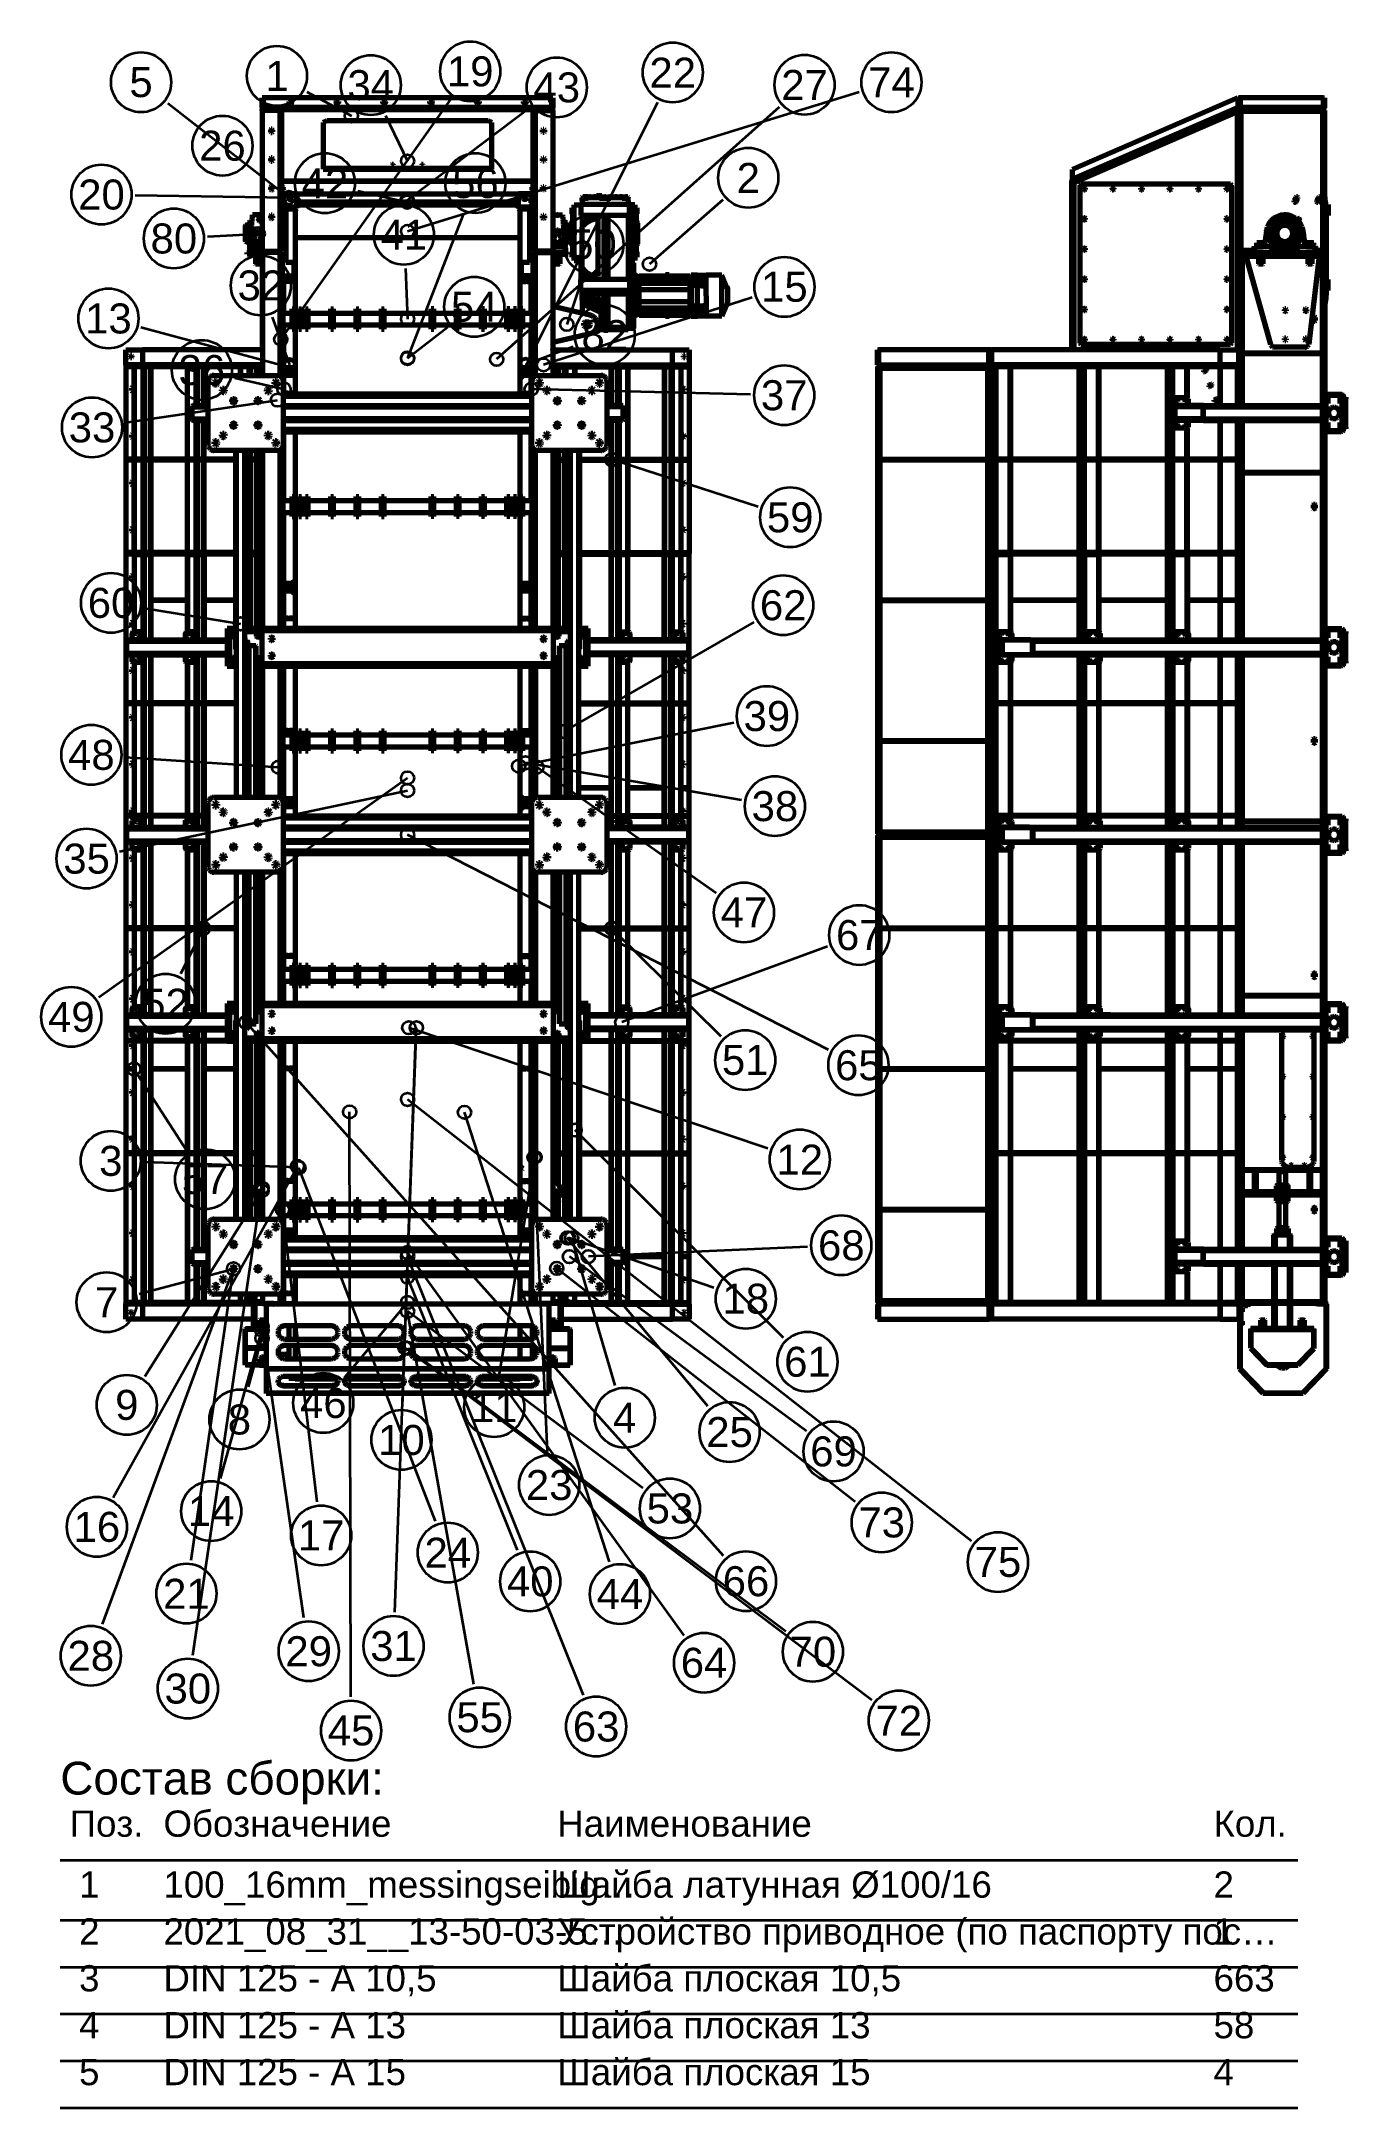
# Model space of a CAD drawing. Header units: millimetres. Extents: x 0 to 594, y 0 to 420.
# Drawn here: x 23 to 162.1, y 190.6 to 411 of the extents above; entities that cross this region are included whole.
import ezdxf
from ezdxf.enums import TextEntityAlignment as Align

# ---------------------------------------------------------------- set-up
doc = ezdxf.new("R2010")
doc.units = ezdxf.units.MM
doc.styles.add('GOST', font='Arial')

msp = doc.modelspace()

# ---------------------------------------------------------------- texts
at = {"color": 7, "style": 'GOST'}
for s, p in [('5', (33.61, 406.65)), ('1', (48.11, 407.33)), ('34', (58.11, 406.35)), ('19', (68.72, 407.82)), ('22', (90.32, 407.7)), ('27', (104.38, 406.39)), ('74', (113.65, 406.65)), ('43', (77.95, 406.11)), ('26', (42.29, 399.89)), ('42', (53.22, 395.89)), ('56', (69.27, 395.9)), ('2', (98.38, 396.47)), ('20', (29.39, 394.68)), ('80', (37.11, 389.99)), ('41', (61.64, 390.39)), ('50', (81.86, 389.37)), ('32', (46.39, 384.98)), ('15', (102.23, 384.82)), ('54', (69.15, 382.7)), ('13', (30.13, 381.46)), ('82', (83.07, 379.69)), ('36', (40.1, 375.96)), ('37', (102.21, 373.27)), ('33', (28.38, 369.84)), ('59', (102.85, 360.25)), ('60', (30.41, 351.12)), ('62', (102.1, 350.87)), ('39', (100.36, 339.05)), ('48', (28.31, 334.91)), ('38', (101.22, 329.44)), ('35', (27.8, 323.84)), ('47', (97.92, 318.1)), ('67', (110.22, 315.69)), ('49', (26.17, 306.96)), ('52', (36.22, 308.36)), ('51', (98.05, 302.35)), ('65', (110.12, 301.8)), ('3', (30.38, 291.6)), ('12', (103.87, 291.75)), ('57', (40.44, 289.64)), ('68', (108.3, 282.59)), ('7', (29.94, 276.52)), ('18', (98.11, 276.89)), ('61', (104.69, 270.17)), ('9', (32.09, 265.57)), ('46', (53.05, 265.77)), ('11', (71.28, 265.33)), ('8', (44.1, 264.01)), ('4', (85.2, 264.2)), ('10', (61.38, 261.83)), ('25', (96.38, 262.67)), ('69', (107.47, 260.61)), ('23', (77.14, 257.02)), ('14', (41.09, 254.24)), ('53', (90.02, 254.52)), ('16', (28.9, 252.56)), ('73', (112.61, 253.03)), ('17', (52.82, 251.64)), ('24', (66.33, 249.82)), ('75', (125.01, 248.8)), ('21', (38.45, 245.44)), ('40', (75.12, 246.74)), ('44', (84.69, 245.39)), ('66', (98.13, 246.76)), ('28', (28.25, 238.8)), ('29', (51.49, 239.29)), ('31', (60.54, 239.85)), ('70', (105.27, 239.24)), ('64', (93.66, 238.06)), ('30', (38.6, 235.31)), ('55', (69.73, 232.23)), ('45', (56.01, 230.82)), ('63', (82.15, 231.26)), ('72', (114.43, 231.9))]:
    msp.add_text(s, height=3.2, dxfattribs=at).set_placement(p, align=Align.MIDDLE)
at = {"color": 3, "style": 'GOST'}
for s, height, p in [('Состав сборки:', 3.5, (25, 224)), ('Поз.', 2.8, (26, 219.5)), ('Обозначение', 2.8, (36, 219.5)), ('Наименование', 2.8, (78, 219.5)), ('Кол.', 2.8, (148, 219.5)), ('Шайба латунная Ø100/16', 2.8, (78, 213)), ('1', 2.8, (27, 213)), ('100_16mm_messingseibig…', 2.8, (36, 213)), ('2', 2.8, (148, 213)), ('2', 2.8, (27, 208)), ('2021_08_31__13-50-03-5…', 2.8, (36, 208)), ('Устройство приводное (по паспорту пос…', 2.8, (78, 208)), ('1', 2.8, (148, 208)), ('3', 2.8, (27, 203)), ('DIN 125 - A 10,5', 2.8, (36, 203)), ('Шайба плоская 10,5', 2.8, (78, 203)), ('663', 2.8, (148, 203)), ('4', 2.8, (27, 198)), ('DIN 125 - A 13', 2.8, (36, 198)), ('Шайба плоская 13', 2.8, (78, 198)), ('58', 2.8, (148, 198)), ('5', 2.8, (27, 193)), ('DIN 125 - A 15', 2.8, (36, 193)), ('Шайба плоская 15', 2.8, (78, 193)), ('4', 2.8, (148, 193))]:
    msp.add_text(s, height=height, dxfattribs=at).set_placement(p)

# ---------------------------------------------------------------- linework, layer by layer
at = {"color": 7, "lineweight": 35}
for p, q in [((51.28, 405.63), (56.04, 403.08)), ((110.21, 405.59), (62.04, 390.75)), ((36.45, 404.44), (49.39, 394.36)), ((66.64, 404.88), (48.51, 379.24)), ((75.08, 403.94), (61.99, 394.05)), ((101.69, 403.99), (71.54, 377.1)), ((88.71, 404.48), (74.64, 376.4)), ((59.68, 403.11), (62.04, 398.25)), ((45.13, 397.68), (49.39, 394.36)), ((32.99, 394.62), (49.39, 394.36)), ((56.73, 395.08), (61.99, 393.87)), ((67.97, 392.54), (62.04, 377.25)), ((95.67, 394.1), (87.84, 387.25)), ((40.7, 390.2), (46.1, 390.5)), ((61.8, 386.8), (62.04, 381.4)), ((80.72, 385.95), (79.02, 380.83)), ((98.8, 383.71), (76.54, 376.5)), ((47.61, 381.6), (49.44, 376.52)), ((33.6, 380.52), (49.44, 376.26)), ((66.31, 380.49), (62.04, 377.18)), ((79.7, 378.43), (74.64, 376.55)), ((43.6, 375.14), (48.86, 373.91)), ((31.94, 370.37), (48.17, 372.75)), ((98.61, 373.36), (75.22, 373.91)), ((99.42, 361.36), (83.81, 366.4)), ((33.96, 350.54), (44.23, 348.88)), ((98.98, 349.07), (78.7, 337.4)), ((96.83, 338.33), (73.89, 333.7)), ((31.9, 334.67), (48.26, 333.6)), ((97.67, 330.06), (74.62, 334.06)), ((94.97, 320.17), (75.82, 333.6)), ((29.11, 309.05), (62.04, 332.45)), ((31.32, 324.59), (62.04, 331.1)), ((106.92, 303.44), (62.04, 326.38)), ((37.84, 311.58), (40.27, 316.4)), ((95.48, 304.88), (83.81, 316.4)), ((106.84, 314.45), (84.88, 306.38)), ((95.73, 249.45), (44.78, 306.38)), ((60.67, 243.44), (62.97, 305.8)), ((61.51, 265.43), (62.98, 305.8)), ((100.45, 292.9), (62.17, 305.8)), ((38.49, 292.66), (32.85, 301.4)), ((122.17, 251.02), (62.04, 298.15)), ((56, 234.42), (55.86, 296.82)), ((83.59, 248.81), (68.11, 296.78)), ((102.14, 272.72), (79.9, 294.88)), ((30.65, 255.7), (50.29, 291.01)), ((33.98, 291.48), (50.37, 290.92)), ((71.86, 268.89), (75.63, 291.98)), ((76.97, 260.61), (75.54, 291.98)), ((65.03, 253.18), (50.44, 290.85)), ((34.01, 268.61), (46.51, 288.39)), ((39.12, 238.87), (46.51, 288.73)), ((52.39, 255.22), (48.7, 286.4)), ((94.07, 265.43), (79.05, 283.38)), ((94.71, 278.06), (79.2, 283.38)), ((84.18, 267.65), (79.54, 283.38)), ((104.7, 282.42), (81.32, 281.38)), ((29.49, 242.18), (43.48, 280.08)), ((33.42, 277.43), (43.48, 280.08)), ((38.97, 249.01), (43.48, 280.08)), ((91.55, 240.98), (62.04, 281.83)), ((80.81, 234.61), (62.04, 281.38)), ((109.77, 255.24), (77.95, 280.13)), ((104.58, 262.75), (79.3, 281.38)), ((73.77, 250.08), (62.04, 279.2)), ((55.36, 268.53), (62.04, 276.5)), ((87.14, 256.68), (62.04, 275.55)), ((69.1, 235.77), (62.04, 275.55)), ((42.07, 257.7), (46.51, 273.49)), ((50.97, 242.85), (46.51, 273.93)), ((45.06, 267.48), (46.51, 272.68)), ((111.56, 234.07), (61.76, 271.67)), ((102.39, 241.4), (62.04, 271.6))]:
    msp.add_line(p, q, dxfattribs=at)
at = {"color": 1, "lineweight": 70}
for p, q in [((46.54, 403.98), (46.54, 404.98)), ((46.64, 404.98), (46.54, 404.98)), ((46.54, 403.98), (46.54, 403.96)), ((46.55, 403.94), (46.54, 403.98)), ((46.64, 403.98), (46.54, 403.98)), ((46.54, 403.96), (46.54, 403.96)), ((46.54, 403.96), (46.54, 403.94)), ((46.54, 403.94), (46.55, 403.94)), ((46.54, 403.94), (46.55, 403.89)), ((46.54, 403.94), (46.54, 403.78)), ((46.54, 403.78), (48.42, 403.78)), ((46.54, 403.66), (46.54, 403.78)), ((48.42, 403.66), (46.54, 403.66)), ((46.54, 403.65), (46.54, 403.66)), ((48.42, 403.65), (46.54, 403.65)), ((46.54, 403.65), (46.54, 388.62)), ((46.56, 403.9), (46.55, 403.94)), ((46.55, 403.89), (46.56, 403.85)), ((46.58, 403.86), (46.56, 403.9)), ((46.56, 403.85), (46.59, 403.81)), ((46.62, 403.83), (46.58, 403.86)), ((46.59, 403.81), (46.63, 403.78)), ((46.65, 403.8), (46.62, 403.83)), ((77.44, 405), (46.64, 405)), ((46.64, 405), (46.64, 404.98)), ((46.64, 403.98), (46.64, 404.98)), ((46.64, 403.95), (46.64, 403.98)), ((46.66, 403.93), (46.64, 403.95)), ((46.65, 404.98), (46.65, 403.98)), ((77.43, 404.98), (46.65, 404.98)), ((46.65, 403.98), (46.74, 403.98)), ((46.65, 403.94), (46.74, 403.94)), ((46.74, 403.94), (46.65, 403.94)), ((46.7, 403.79), (46.65, 403.8)), ((46.68, 403.9), (46.66, 403.93)), ((46.71, 403.89), (46.68, 403.9)), ((46.74, 403.78), (46.7, 403.79)), ((46.74, 403.88), (46.71, 403.89)), ((46.74, 403.98), (46.74, 403.96)), ((77.34, 403.98), (46.74, 403.98)), ((46.74, 403.96), (46.74, 403.94)), ((46.74, 403.94), (46.74, 403.92)), ((46.74, 403.92), (46.74, 403.9)), ((46.74, 403.9), (46.74, 403.88)), ((46.74, 403.88), (46.74, 403.86)), ((46.74, 403.86), (46.74, 403.84)), ((46.74, 403.84), (46.74, 403.83)), ((46.74, 403.83), (46.74, 403.81)), ((46.74, 403.81), (46.74, 403.8)), ((46.74, 403.8), (46.74, 403.8)), ((46.74, 403.8), (46.74, 403.79)), ((46.74, 403.79), (46.74, 403.79)), ((46.74, 403.79), (46.74, 403.78)), ((48.42, 403.78), (48.47, 403.78)), ((48.42, 403.66), (48.42, 403.78)), ((48.42, 403.78), (75.66, 403.78)), ((75.66, 403.78), (48.42, 403.78)), ((48.45, 403.66), (48.42, 403.66)), ((48.42, 403.56), (48.42, 403.65)), ((48.44, 403.64), (48.42, 403.64)), ((48.44, 403.63), (48.42, 403.63)), ((48.44, 403.56), (48.42, 403.56)), ((48.42, 403.56), (48.42, 388.72)), ((48.44, 403.64), (48.44, 403.66)), ((48.44, 403.63), (48.44, 403.64)), ((48.44, 403.56), (48.44, 403.63)), ((48.48, 403.58), (48.44, 403.59)), ((48.47, 403.56), (48.44, 403.56)), ((48.48, 403.65), (48.45, 403.66)), ((48.47, 403.78), (48.52, 403.76)), ((48.49, 403.56), (48.47, 403.56)), ((48.5, 403.62), (48.48, 403.65)), ((48.51, 403.56), (48.48, 403.58)), ((48.52, 403.56), (48.49, 403.56)), ((48.52, 403.6), (48.5, 403.62)), ((48.52, 403.76), (48.56, 403.74)), ((48.52, 403.56), (48.52, 403.6)), ((48.54, 403.56), (48.52, 403.56)), ((48.54, 403.75), (75.54, 403.75)), ((48.56, 403.56), (48.54, 403.56)), ((48.56, 403.74), (48.59, 403.7)), ((48.58, 403.56), (48.56, 403.56)), ((48.59, 403.56), (48.58, 403.56)), ((48.59, 403.7), (48.62, 403.66)), ((48.61, 403.56), (48.59, 403.56)), ((48.62, 403.56), (48.61, 403.56)), ((48.62, 403.66), (48.63, 403.61)), ((48.63, 403.56), (48.62, 403.56)), ((48.63, 403.61), (48.64, 403.56)), ((48.64, 403.56), (48.63, 403.56)), ((48.63, 403.56), (48.63, 403.56)), ((48.64, 403.56), (48.64, 403.56)), ((48.64, 388.72), (48.64, 403.56)), ((49.37, 404.52), (49.36, 404.48)), ((49.37, 404.52), (49.36, 404.48)), ((49.36, 404.48), (49.37, 404.45)), ((49.36, 404.48), (49.37, 404.45)), ((49.38, 404.55), (49.37, 404.52)), ((49.38, 404.55), (49.37, 404.52)), ((49.37, 404.45), (49.38, 404.41)), ((49.37, 404.45), (49.38, 404.41)), ((49.41, 404.58), (49.38, 404.55)), ((49.41, 404.58), (49.38, 404.55)), ((49.38, 404.41), (49.41, 404.39)), ((49.38, 404.41), (49.41, 404.39)), ((49.44, 404.6), (49.41, 404.58)), ((49.44, 404.6), (49.41, 404.58)), ((49.41, 404.39), (49.44, 404.37)), ((49.41, 404.39), (49.44, 404.37)), ((49.42, 404.56), (49.42, 404.59)), ((49.42, 404.59), (49.42, 404.56)), ((49.42, 404.56), (49.42, 404.44)), ((49.42, 404.44), (49.43, 404.4)), ((49.43, 404.4), (49.44, 404.37)), ((49.48, 404.6), (49.44, 404.6)), ((49.48, 404.6), (49.44, 404.6)), ((49.44, 404.37), (49.48, 404.36)), ((49.44, 404.37), (49.48, 404.36)), ((49.6, 404.6), (49.48, 404.6)), ((49.48, 404.36), (49.6, 404.36)), ((49.64, 404.6), (49.6, 404.6)), ((49.64, 404.6), (49.6, 404.6)), ((49.6, 404.36), (49.64, 404.37)), ((49.6, 404.36), (49.64, 404.37)), ((49.67, 404.58), (49.64, 404.6)), ((49.67, 404.58), (49.64, 404.6)), ((49.64, 404.37), (49.65, 404.4)), ((49.64, 404.37), (49.67, 404.39)), ((49.64, 404.37), (49.67, 404.39)), ((49.65, 404.4), (49.66, 404.44)), ((49.66, 404.59), (49.66, 404.56)), ((49.66, 404.56), (49.66, 404.59)), ((49.66, 404.44), (49.66, 404.56)), ((49.7, 404.55), (49.67, 404.58)), ((49.7, 404.55), (49.67, 404.58)), ((49.67, 404.39), (49.7, 404.41)), ((49.67, 404.39), (49.7, 404.41)), ((49.71, 404.52), (49.7, 404.55)), ((49.71, 404.52), (49.7, 404.55)), ((49.7, 404.41), (49.71, 404.45)), ((49.7, 404.41), (49.71, 404.45)), ((49.72, 404.48), (49.71, 404.52)), ((49.72, 404.48), (49.71, 404.52)), ((49.71, 404.45), (49.72, 404.48)), ((49.71, 404.45), (49.72, 404.48)), ((54.37, 404.52), (54.36, 404.48)), ((54.37, 404.52), (54.36, 404.48)), ((54.36, 404.48), (54.37, 404.45)), ((54.36, 404.48), (54.37, 404.45)), ((54.38, 404.55), (54.37, 404.52)), ((54.38, 404.55), (54.37, 404.52)), ((54.37, 404.45), (54.38, 404.41)), ((54.37, 404.45), (54.38, 404.41)), ((54.41, 404.58), (54.38, 404.55)), ((54.41, 404.58), (54.38, 404.55)), ((54.38, 404.41), (54.41, 404.39)), ((54.38, 404.41), (54.41, 404.39)), ((54.44, 404.6), (54.41, 404.58)), ((54.44, 404.6), (54.41, 404.58)), ((54.41, 404.39), (54.44, 404.37)), ((54.41, 404.39), (54.44, 404.37)), ((54.42, 404.56), (54.42, 404.59)), ((54.42, 404.59), (54.42, 404.56)), ((54.42, 404.56), (54.42, 404.44)), ((54.42, 404.44), (54.43, 404.4)), ((54.43, 404.4), (54.44, 404.37)), ((54.48, 404.6), (54.44, 404.6)), ((54.48, 404.6), (54.44, 404.6)), ((54.44, 404.37), (54.48, 404.36)), ((54.44, 404.37), (54.48, 404.36)), ((54.6, 404.6), (54.48, 404.6)), ((54.48, 404.36), (54.6, 404.36)), ((54.64, 404.6), (54.6, 404.6)), ((54.64, 404.6), (54.6, 404.6)), ((54.6, 404.36), (54.64, 404.37)), ((54.6, 404.36), (54.64, 404.37)), ((54.67, 404.58), (54.64, 404.6)), ((54.67, 404.58), (54.64, 404.6)), ((54.64, 404.37), (54.65, 404.4)), ((54.64, 404.37), (54.67, 404.39)), ((54.64, 404.37), (54.67, 404.39)), ((54.65, 404.4), (54.66, 404.44)), ((54.66, 404.59), (54.66, 404.56)), ((54.66, 404.56), (54.66, 404.59)), ((54.66, 404.44), (54.66, 404.56)), ((54.7, 404.55), (54.67, 404.58)), ((54.7, 404.55), (54.67, 404.58)), ((54.67, 404.39), (54.7, 404.41)), ((54.67, 404.39), (54.7, 404.41)), ((54.71, 404.52), (54.7, 404.55)), ((54.71, 404.52), (54.7, 404.55)), ((54.7, 404.41), (54.71, 404.45)), ((54.7, 404.41), (54.71, 404.45)), ((54.72, 404.48), (54.71, 404.52)), ((54.72, 404.48), (54.71, 404.52)), ((54.71, 404.45), (54.72, 404.48)), ((54.71, 404.45), (54.72, 404.48)), ((59.37, 404.52), (59.36, 404.48)), ((59.37, 404.52), (59.36, 404.48)), ((59.36, 404.48), (59.37, 404.45)), ((59.36, 404.48), (59.37, 404.45)), ((59.38, 404.55), (59.37, 404.52)), ((59.38, 404.55), (59.37, 404.52)), ((59.37, 404.45), (59.38, 404.41)), ((59.37, 404.45), (59.38, 404.41)), ((59.41, 404.58), (59.38, 404.55)), ((59.41, 404.58), (59.38, 404.55)), ((59.38, 404.41), (59.41, 404.39)), ((59.38, 404.41), (59.41, 404.39)), ((59.44, 404.6), (59.41, 404.58)), ((59.44, 404.6), (59.41, 404.58)), ((59.41, 404.39), (59.44, 404.37)), ((59.41, 404.39), (59.44, 404.37)), ((59.42, 404.56), (59.42, 404.59)), ((59.42, 404.59), (59.42, 404.56)), ((59.42, 404.56), (59.42, 404.44)), ((59.42, 404.44), (59.43, 404.4)), ((59.43, 404.4), (59.44, 404.37)), ((59.48, 404.6), (59.44, 404.6)), ((59.48, 404.6), (59.44, 404.6)), ((59.44, 404.37), (59.48, 404.36)), ((59.44, 404.37), (59.48, 404.36)), ((59.6, 404.6), (59.48, 404.6)), ((59.48, 404.36), (59.6, 404.36)), ((59.64, 404.6), (59.6, 404.6)), ((59.64, 404.6), (59.6, 404.6)), ((59.6, 404.36), (59.64, 404.37)), ((59.6, 404.36), (59.64, 404.37)), ((59.67, 404.58), (59.64, 404.6)), ((59.67, 404.58), (59.64, 404.6)), ((59.64, 404.37), (59.65, 404.4)), ((59.64, 404.37), (59.67, 404.39)), ((59.64, 404.37), (59.67, 404.39)), ((59.65, 404.4), (59.66, 404.44)), ((59.66, 404.59), (59.66, 404.56)), ((59.66, 404.56), (59.66, 404.59)), ((59.66, 404.44), (59.66, 404.56)), ((59.7, 404.55), (59.67, 404.58)), ((59.7, 404.55), (59.67, 404.58)), ((59.67, 404.39), (59.7, 404.41)), ((59.67, 404.39), (59.7, 404.41)), ((59.71, 404.52), (59.7, 404.55)), ((59.71, 404.52), (59.7, 404.55)), ((59.7, 404.41), (59.71, 404.45)), ((59.7, 404.41), (59.71, 404.45)), ((59.72, 404.48), (59.71, 404.52)), ((59.72, 404.48), (59.71, 404.52)), ((59.71, 404.45), (59.72, 404.48)), ((59.71, 404.45), (59.72, 404.48)), ((64.37, 404.52), (64.36, 404.48)), ((64.37, 404.52), (64.36, 404.48)), ((64.36, 404.48), (64.37, 404.45)), ((64.36, 404.48), (64.37, 404.45)), ((64.38, 404.55), (64.37, 404.52)), ((64.38, 404.55), (64.37, 404.52)), ((64.37, 404.45), (64.38, 404.41)), ((64.37, 404.45), (64.38, 404.41)), ((64.41, 404.58), (64.38, 404.55)), ((64.41, 404.58), (64.38, 404.55)), ((64.38, 404.41), (64.41, 404.39)), ((64.38, 404.41), (64.41, 404.39)), ((64.44, 404.6), (64.41, 404.58)), ((64.44, 404.6), (64.41, 404.58)), ((64.41, 404.39), (64.44, 404.37)), ((64.41, 404.39), (64.44, 404.37)), ((64.42, 404.56), (64.42, 404.59)), ((64.42, 404.59), (64.42, 404.56)), ((64.42, 404.56), (64.42, 404.44)), ((64.42, 404.44), (64.43, 404.4)), ((64.43, 404.4), (64.44, 404.37)), ((64.48, 404.6), (64.44, 404.6)), ((64.48, 404.6), (64.44, 404.6)), ((64.44, 404.37), (64.48, 404.36)), ((64.44, 404.37), (64.48, 404.36)), ((64.6, 404.6), (64.48, 404.6)), ((64.48, 404.36), (64.6, 404.36)), ((64.64, 404.6), (64.6, 404.6)), ((64.64, 404.6), (64.6, 404.6)), ((64.6, 404.36), (64.64, 404.37)), ((64.6, 404.36), (64.64, 404.37)), ((64.67, 404.58), (64.64, 404.6)), ((64.67, 404.58), (64.64, 404.6)), ((64.64, 404.37), (64.65, 404.4)), ((64.64, 404.37), (64.67, 404.39)), ((64.64, 404.37), (64.67, 404.39)), ((64.65, 404.4), (64.66, 404.44)), ((64.66, 404.59), (64.66, 404.56)), ((64.66, 404.56), (64.66, 404.59)), ((64.66, 404.44), (64.66, 404.56)), ((64.7, 404.55), (64.67, 404.58)), ((64.7, 404.55), (64.67, 404.58)), ((64.67, 404.39), (64.7, 404.41)), ((64.67, 404.39), (64.7, 404.41)), ((64.71, 404.52), (64.7, 404.55)), ((64.71, 404.52), (64.7, 404.55)), ((64.7, 404.41), (64.71, 404.45)), ((64.7, 404.41), (64.71, 404.45)), ((64.72, 404.48), (64.71, 404.52)), ((64.72, 404.48), (64.71, 404.52)), ((64.71, 404.45), (64.72, 404.48)), ((64.71, 404.45), (64.72, 404.48)), ((69.37, 404.52), (69.36, 404.48)), ((69.37, 404.52), (69.36, 404.48)), ((69.36, 404.48), (69.37, 404.45)), ((69.36, 404.48), (69.37, 404.45)), ((69.38, 404.55), (69.37, 404.52)), ((69.38, 404.55), (69.37, 404.52)), ((69.37, 404.45), (69.38, 404.41)), ((69.37, 404.45), (69.38, 404.41)), ((69.41, 404.58), (69.38, 404.55)), ((69.41, 404.58), (69.38, 404.55)), ((69.38, 404.41), (69.41, 404.39)), ((69.38, 404.41), (69.41, 404.39)), ((69.44, 404.6), (69.41, 404.58)), ((69.44, 404.6), (69.41, 404.58)), ((69.41, 404.39), (69.44, 404.37)), ((69.41, 404.39), (69.44, 404.37)), ((69.42, 404.56), (69.42, 404.59)), ((69.42, 404.59), (69.42, 404.56)), ((69.42, 404.56), (69.42, 404.44)), ((69.42, 404.44), (69.43, 404.4)), ((69.43, 404.4), (69.44, 404.37)), ((69.48, 404.6), (69.44, 404.6)), ((69.48, 404.6), (69.44, 404.6)), ((69.44, 404.37), (69.48, 404.36)), ((69.44, 404.37), (69.48, 404.36)), ((69.6, 404.6), (69.48, 404.6)), ((69.48, 404.36), (69.6, 404.36)), ((69.64, 404.6), (69.6, 404.6)), ((69.64, 404.6), (69.6, 404.6)), ((69.6, 404.36), (69.64, 404.37)), ((69.6, 404.36), (69.64, 404.37)), ((69.67, 404.58), (69.64, 404.6)), ((69.67, 404.58), (69.64, 404.6)), ((69.64, 404.37), (69.65, 404.4)), ((69.64, 404.37), (69.67, 404.39)), ((69.64, 404.37), (69.67, 404.39)), ((69.65, 404.4), (69.66, 404.44)), ((69.66, 404.59), (69.66, 404.56)), ((69.66, 404.56), (69.66, 404.59)), ((69.66, 404.44), (69.66, 404.56)), ((69.7, 404.55), (69.67, 404.58)), ((69.7, 404.55), (69.67, 404.58)), ((69.67, 404.39), (69.7, 404.41)), ((69.67, 404.39), (69.7, 404.41)), ((69.71, 404.52), (69.7, 404.55)), ((69.71, 404.52), (69.7, 404.55)), ((69.7, 404.41), (69.71, 404.45)), ((69.7, 404.41), (69.71, 404.45)), ((69.72, 404.48), (69.71, 404.52)), ((69.72, 404.48), (69.71, 404.52)), ((69.71, 404.45), (69.72, 404.48)), ((69.71, 404.45), (69.72, 404.48)), ((74.37, 404.52), (74.36, 404.48)), ((74.37, 404.52), (74.36, 404.48)), ((74.36, 404.48), (74.37, 404.45)), ((74.36, 404.48), (74.37, 404.45)), ((74.38, 404.55), (74.37, 404.52)), ((74.38, 404.55), (74.37, 404.52)), ((74.37, 404.45), (74.38, 404.41)), ((74.37, 404.45), (74.38, 404.41)), ((74.41, 404.58), (74.38, 404.55)), ((74.41, 404.58), (74.38, 404.55)), ((74.38, 404.41), (74.41, 404.39)), ((74.38, 404.41), (74.41, 404.39)), ((74.44, 404.6), (74.41, 404.58)), ((74.44, 404.6), (74.41, 404.58)), ((74.41, 404.39), (74.44, 404.37)), ((74.41, 404.39), (74.44, 404.37)), ((74.42, 404.56), (74.42, 404.59)), ((74.42, 404.59), (74.42, 404.56)), ((74.42, 404.56), (74.42, 404.44)), ((74.42, 404.44), (74.43, 404.4)), ((74.43, 404.4), (74.44, 404.37)), ((74.48, 404.6), (74.44, 404.6)), ((74.48, 404.6), (74.44, 404.6)), ((74.44, 404.37), (74.48, 404.36)), ((74.44, 404.37), (74.48, 404.36)), ((74.6, 404.6), (74.48, 404.6)), ((74.48, 404.36), (74.6, 404.36)), ((74.64, 404.6), (74.6, 404.6)), ((74.64, 404.6), (74.6, 404.6)), ((74.6, 404.36), (74.64, 404.37)), ((74.6, 404.36), (74.64, 404.37)), ((74.67, 404.58), (74.64, 404.6)), ((74.67, 404.58), (74.64, 404.6)), ((74.64, 404.37), (74.65, 404.4)), ((74.64, 404.37), (74.67, 404.39)), ((74.64, 404.37), (74.67, 404.39)), ((74.65, 404.4), (74.66, 404.44)), ((74.66, 404.59), (74.66, 404.56)), ((74.66, 404.56), (74.66, 404.59)), ((74.66, 404.44), (74.66, 404.56)), ((74.7, 404.55), (74.67, 404.58)), ((74.7, 404.55), (74.67, 404.58)), ((74.67, 404.39), (74.7, 404.41)), ((74.67, 404.39), (74.7, 404.41)), ((74.71, 404.52), (74.7, 404.55)), ((74.71, 404.52), (74.7, 404.55)), ((74.7, 404.41), (74.71, 404.45)), ((74.7, 404.41), (74.71, 404.45)), ((74.72, 404.48), (74.71, 404.52)), ((74.72, 404.48), (74.71, 404.52)), ((74.71, 404.45), (74.72, 404.48)), ((74.71, 404.45), (74.72, 404.48)), ((75.45, 403.61), (75.44, 403.56)), ((75.44, 403.56), (75.44, 394.76)), ((75.44, 388.72), (75.44, 403.56)), ((75.44, 403.56), (75.44, 403.56)), ((75.44, 403.56), (75.45, 403.56)), ((75.44, 394.76), (75.44, 403.5)), ((75.46, 403.66), (75.45, 403.61)), ((75.45, 403.56), (75.45, 403.56)), ((75.45, 403.56), (75.46, 403.56)), ((75.49, 403.7), (75.46, 403.66)), ((75.46, 403.56), (75.47, 403.56)), ((75.47, 403.56), (75.49, 403.56)), ((75.52, 403.74), (75.49, 403.7)), ((75.49, 403.56), (75.5, 403.56)), ((75.5, 403.56), (75.52, 403.56)), ((75.56, 403.76), (75.52, 403.74)), ((75.52, 403.56), (75.54, 403.56)), ((75.54, 403.56), (75.56, 403.56)), ((75.61, 403.78), (75.56, 403.76)), ((75.56, 403.6), (75.58, 403.62)), ((75.56, 403.56), (75.56, 403.6)), ((75.56, 403.56), (75.59, 403.56)), ((75.57, 403.56), (75.6, 403.58)), ((75.58, 403.62), (75.6, 403.65)), ((75.59, 403.56), (75.61, 403.56)), ((75.6, 403.65), (75.63, 403.66)), ((75.6, 403.58), (75.64, 403.59)), ((75.66, 403.78), (75.61, 403.78)), ((75.61, 403.56), (75.64, 403.56)), ((75.63, 403.66), (75.66, 403.66)), ((75.64, 403.64), (75.64, 403.66)), ((75.64, 403.63), (75.64, 403.64)), ((75.64, 403.64), (75.66, 403.64)), ((75.64, 403.56), (75.64, 403.63)), ((75.64, 403.63), (75.66, 403.63)), ((75.64, 403.56), (75.66, 403.56)), ((77.54, 403.78), (75.66, 403.78)), ((75.66, 403.66), (75.66, 403.78)), ((75.66, 403.66), (77.54, 403.66)), ((75.66, 403.56), (75.66, 403.65)), ((75.66, 403.65), (77.54, 403.65)), ((75.66, 403.56), (75.66, 388.72)), ((77.34, 403.96), (77.34, 403.98)), ((77.34, 403.98), (77.43, 403.98)), ((77.34, 403.94), (77.34, 403.96)), ((77.34, 403.94), (77.43, 403.94)), ((77.34, 403.94), (77.43, 403.94)), ((77.34, 403.92), (77.34, 403.94)), ((77.34, 403.9), (77.34, 403.92)), ((77.34, 403.88), (77.34, 403.9)), ((77.34, 403.88), (77.37, 403.89)), ((77.34, 403.86), (77.34, 403.88)), ((77.34, 403.84), (77.34, 403.86)), ((77.34, 403.83), (77.34, 403.84)), ((77.34, 403.81), (77.34, 403.83)), ((77.34, 403.8), (77.34, 403.81)), ((77.34, 403.79), (77.34, 403.8)), ((77.34, 403.8), (77.34, 403.8)), ((77.38, 403.79), (77.34, 403.78)), ((77.34, 403.78), (77.34, 403.79)), ((77.34, 403.79), (77.34, 403.79)), ((77.37, 403.89), (77.4, 403.9)), ((77.43, 403.8), (77.38, 403.79)), ((77.4, 403.9), (77.42, 403.93)), ((77.42, 403.93), (77.44, 403.95)), ((77.43, 403.98), (77.43, 404.98)), ((77.46, 403.83), (77.43, 403.8)), ((77.44, 404.98), (77.44, 405)), ((77.44, 403.98), (77.44, 404.98)), ((77.44, 404.98), (77.54, 404.98)), ((77.44, 403.98), (77.54, 403.98)), ((77.44, 403.95), (77.44, 403.98)), ((77.45, 403.78), (77.49, 403.81)), ((77.5, 403.86), (77.46, 403.83)), ((77.49, 403.81), (77.52, 403.85)), ((77.52, 403.9), (77.5, 403.86)), ((77.53, 403.94), (77.52, 403.9)), ((77.52, 403.85), (77.53, 403.89)), ((77.54, 403.98), (77.53, 403.94)), ((77.53, 403.89), (77.54, 403.94)), ((77.54, 403.94), (77.53, 403.94)), ((77.54, 404.98), (77.54, 403.98)), ((77.54, 403.96), (77.54, 403.98)), ((77.54, 403.94), (77.54, 403.96)), ((77.54, 403.96), (77.54, 403.96)), ((77.54, 403.78), (77.54, 403.94)), ((77.54, 403.66), (77.54, 403.78)), ((77.54, 403.65), (77.54, 403.66)), ((77.54, 403.65), (77.54, 388.62)), ((150.54, 403.94), (132.95, 396.32)), ((150.6, 404.98), (132.96, 397.35)), ((133.01, 396.13), (150.58, 403.73)), ((133.05, 396.04), (150.62, 403.64)), ((133.14, 395.97), (150.54, 403.5)), ((150.5, 403.58), (150.5, 403.59)), ((150.5, 403.59), (150.5, 403.59)), ((150.5, 403.59), (150.5, 403.59)), ((150.5, 403.57), (150.5, 403.58)), ((150.5, 403.58), (150.5, 403.58)), ((150.51, 403.57), (150.5, 403.57)), ((150.51, 403.56), (150.51, 403.57)), ((150.51, 403.55), (150.51, 403.56)), ((150.52, 403.54), (150.51, 403.55)), ((150.52, 403.53), (150.52, 403.54)), ((150.52, 403.54), (150.52, 403.54)), ((150.53, 403.52), (150.52, 403.53)), ((150.53, 403.51), (150.53, 403.52)), ((150.54, 403.5), (150.53, 403.51)), ((150.6, 403.96), (150.54, 403.94)), ((150.54, 403.94), (150.55, 403.91)), ((150.54, 403.5), (150.55, 403.5)), ((150.54, 403.5), (150.54, 378.2)), ((150.55, 403.91), (150.56, 403.89)), ((150.55, 403.5), (150.56, 403.5)), ((150.56, 403.89), (150.57, 403.87)), ((150.56, 403.5), (150.57, 403.5)), ((150.57, 403.87), (150.58, 403.86)), ((150.57, 403.5), (150.58, 403.5)), ((150.61, 403.86), (150.58, 403.84)), ((150.58, 403.86), (150.59, 403.84)), ((150.62, 403.75), (150.58, 403.73)), ((150.58, 403.73), (150.62, 403.75)), ((150.62, 403.64), (150.58, 403.73)), ((150.58, 403.5), (150.59, 403.5)), ((150.59, 403.84), (150.59, 403.82)), ((150.59, 403.82), (150.6, 403.81)), ((150.59, 403.5), (150.6, 403.5)), ((150.6, 404.98), (150.6, 403.96)), ((150.6, 403.81), (150.61, 403.79)), ((150.6, 403.5), (150.61, 403.5)), ((150.63, 403.88), (150.61, 403.86)), ((150.61, 403.79), (150.61, 403.78)), ((150.61, 403.78), (150.62, 403.77)), ((150.61, 403.5), (150.61, 403.5)), ((150.61, 403.5), (150.62, 403.5)), ((150.66, 403.77), (150.62, 403.75)), ((150.62, 403.77), (150.62, 403.76)), ((150.62, 403.76), (150.62, 403.76)), ((150.62, 403.76), (150.62, 403.75)), ((150.62, 403.75), (150.62, 403.75)), ((150.62, 403.5), (150.63, 403.5)), ((150.64, 403.91), (150.63, 403.88)), ((150.63, 403.5), (150.63, 403.5)), ((150.63, 403.5), (150.63, 403.5)), ((150.63, 403.5), (150.64, 403.5)), ((150.64, 405), (150.74, 405)), ((150.64, 405), (150.64, 403.94)), ((150.64, 403.94), (150.74, 403.94)), ((150.64, 403.94), (150.64, 403.91)), ((150.64, 403.63), (150.64, 378.2)), ((150.64, 403.63), (150.74, 403.63)), ((150.64, 403.5), (150.64, 403.5)), ((150.7, 403.81), (150.66, 403.77)), ((150.72, 403.85), (150.7, 403.81)), ((150.74, 403.89), (150.72, 403.85)), ((150.74, 405), (150.74, 403.94)), ((150.84, 404.98), (150.74, 404.98)), ((150.84, 403.98), (150.74, 403.98)), ((150.74, 403.94), (150.74, 403.89)), ((150.76, 403.89), (150.74, 403.94)), ((150.86, 403.65), (150.74, 403.65)), ((150.74, 388.62), (150.74, 403.65)), ((150.74, 403.63), (150.74, 378.2)), ((150.78, 403.86), (150.76, 403.89)), ((150.81, 403.83), (150.78, 403.86)), ((150.85, 403.8), (150.81, 403.83)), ((150.84, 403.98), (150.84, 404.98)), ((150.84, 404.98), (150.85, 404.98)), ((150.85, 404.09), (150.84, 404.1)), ((150.84, 403.95), (150.84, 403.98)), ((150.86, 403.93), (150.84, 403.95)), ((150.85, 404.98), (150.85, 403.98)), ((159.72, 404.98), (150.85, 404.98)), ((150.85, 403.98), (150.94, 403.98)), ((150.89, 403.79), (150.85, 403.8)), ((150.88, 403.9), (150.86, 403.93)), ((150.86, 388.62), (150.86, 403.65)), ((150.87, 403.56), (150.86, 403.56)), ((150.86, 403.56), (150.86, 403.56)), ((150.86, 403.56), (150.86, 403.56)), ((150.86, 403.56), (150.86, 403.56)), ((150.87, 403.66), (150.87, 403.78)), ((150.87, 403.78), (159.7, 403.78)), ((150.87, 403.66), (159.7, 403.66)), ((150.88, 403.56), (150.87, 403.56)), ((150.87, 403.56), (150.87, 403.56)), ((150.91, 403.89), (150.88, 403.9)), ((150.89, 403.56), (150.88, 403.56)), ((150.94, 403.78), (150.89, 403.79)), ((150.9, 403.56), (150.89, 403.56)), ((150.89, 403.56), (150.89, 403.56)), ((150.91, 403.56), (150.9, 403.56)), ((150.94, 403.88), (150.91, 403.89)), ((150.92, 403.56), (150.91, 403.56)), ((150.93, 403.56), (150.92, 403.56)), ((150.95, 403.56), (150.93, 403.56)), ((150.94, 403.98), (150.94, 403.96)), ((159.64, 403.98), (150.94, 403.98)), ((150.94, 403.96), (150.94, 403.94)), ((150.94, 403.94), (150.94, 403.92)), ((150.94, 403.92), (150.94, 403.9)), ((150.94, 403.9), (150.94, 403.88)), ((150.94, 403.88), (150.94, 403.86)), ((150.94, 403.86), (150.94, 403.84)), ((150.94, 403.84), (150.94, 403.83)), ((150.94, 403.83), (150.94, 403.81)), ((150.94, 403.81), (150.94, 403.8)), ((150.94, 403.8), (150.94, 403.8)), ((150.94, 403.8), (150.94, 403.79)), ((150.94, 403.79), (150.94, 403.79)), ((150.94, 403.79), (150.94, 403.78)), ((150.96, 403.56), (150.95, 403.56)), ((150.96, 403.65), (150.96, 403.66)), ((150.96, 403.66), (150.96, 403.66)), ((150.96, 403.66), (150.96, 403.66)), ((150.96, 403.66), (150.96, 403.66)), ((150.96, 403.64), (150.96, 403.65)), ((150.96, 403.65), (150.96, 403.65)), ((150.96, 403.63), (150.96, 403.64)), ((150.96, 403.62), (150.96, 403.63)), ((150.96, 403.63), (150.96, 403.63)), ((150.96, 403.61), (150.96, 403.62)), ((150.96, 403.6), (150.96, 403.61)), ((150.96, 403.59), (150.96, 403.6)), ((150.96, 403.58), (150.96, 403.59)), ((150.96, 403.56), (150.96, 403.58)), ((150.96, 388.72), (150.96, 403.56)), ((150.96, 403.56), (159.62, 403.56)), ((159.62, 403.65), (159.62, 403.66)), ((159.62, 403.66), (159.62, 403.66)), ((159.62, 403.66), (159.62, 403.66)), ((159.62, 403.66), (159.62, 403.66)), ((159.62, 403.64), (159.62, 403.65)), ((159.62, 403.65), (159.62, 403.65)), ((159.62, 403.63), (159.62, 403.64)), ((159.62, 403.62), (159.62, 403.63)), ((159.62, 403.63), (159.62, 403.63)), ((159.62, 403.61), (159.62, 403.62)), ((159.62, 403.6), (159.62, 403.61)), ((159.62, 403.59), (159.62, 403.6)), ((159.62, 403.58), (159.62, 403.59)), ((159.62, 403.56), (159.62, 403.58)), ((159.62, 403.56), (159.63, 403.56)), ((159.62, 403.56), (159.62, 388.72)), ((159.63, 403.56), (159.64, 403.56)), ((159.64, 403.96), (159.64, 403.98)), ((159.64, 403.98), (159.72, 403.98)), ((159.64, 403.94), (159.64, 403.96)), ((159.64, 403.92), (159.64, 403.94)), ((159.64, 403.9), (159.64, 403.92)), ((159.64, 403.88), (159.64, 403.9)), ((159.64, 403.88), (159.67, 403.89)), ((159.64, 403.86), (159.64, 403.88)), ((159.64, 403.84), (159.64, 403.86)), ((159.64, 403.83), (159.64, 403.84)), ((159.64, 403.81), (159.64, 403.83)), ((159.64, 403.8), (159.64, 403.81)), ((159.64, 403.79), (159.64, 403.8)), ((159.64, 403.8), (159.64, 403.8)), ((159.68, 403.79), (159.64, 403.78)), ((159.64, 403.78), (159.64, 403.79)), ((159.64, 403.79), (159.64, 403.79)), ((159.64, 403.56), (159.65, 403.56)), ((159.65, 403.56), (159.66, 403.56)), ((159.66, 403.56), (159.67, 403.56)), ((159.67, 403.89), (159.7, 403.9)), ((159.67, 403.56), (159.68, 403.56)), ((159.72, 403.8), (159.68, 403.79)), ((159.68, 403.56), (159.69, 403.56)), ((159.69, 403.56), (159.69, 403.56)), ((159.69, 403.56), (159.7, 403.56)), ((159.7, 403.9), (159.72, 403.93)), ((159.7, 403.66), (159.7, 403.78)), ((159.7, 403.56), (159.71, 403.56)), ((159.71, 403.56), (159.71, 403.56)), ((159.71, 403.56), (159.71, 403.56)), ((159.71, 403.56), (159.72, 403.56)), ((159.72, 403.98), (159.72, 404.98)), ((159.72, 404.98), (159.74, 404.98)), ((159.74, 404.1), (159.72, 404.09)), ((159.72, 403.93), (159.73, 403.95)), ((159.76, 403.83), (159.72, 403.8)), ((159.72, 403.65), (159.72, 388.62)), ((159.72, 403.65), (159.84, 403.65)), ((159.72, 403.56), (159.72, 403.56)), ((159.73, 403.95), (159.74, 403.98)), ((159.74, 403.98), (159.74, 404.98)), ((159.74, 404.98), (159.84, 404.98)), ((159.74, 403.98), (159.84, 403.98)), ((159.79, 403.86), (159.76, 403.83)), ((159.82, 403.9), (159.79, 403.86)), ((159.83, 403.94), (159.82, 403.9)), ((159.84, 403.98), (159.83, 403.94)), ((159.84, 404.98), (159.84, 403.98)), ((159.84, 403.65), (159.84, 388.62)), ((47.43, 401.56), (47.42, 401.52)), ((47.42, 401.52), (47.42, 401.4)), ((47.42, 401.4), (47.43, 401.37)), ((47.44, 401.59), (47.43, 401.56)), ((47.43, 401.37), (47.44, 401.33)), ((47.47, 401.62), (47.44, 401.59)), ((47.44, 401.33), (47.47, 401.31)), ((47.5, 401.64), (47.47, 401.62)), ((47.47, 401.31), (47.5, 401.29)), ((47.54, 401.64), (47.5, 401.64)), ((47.5, 401.29), (47.54, 401.28)), ((47.58, 401.64), (47.54, 401.64)), ((47.54, 401.28), (47.58, 401.29)), ((47.61, 401.62), (47.58, 401.64)), ((47.58, 401.29), (47.61, 401.31)), ((47.64, 401.59), (47.61, 401.62)), ((47.61, 401.31), (47.64, 401.33)), ((47.65, 401.56), (47.64, 401.59)), ((47.64, 401.33), (47.65, 401.37)), ((47.66, 401.52), (47.65, 401.56)), ((47.65, 401.37), (47.66, 401.4)), ((47.66, 401.4), (47.66, 401.52)), ((53.44, 402.53), (53.04, 402.37)), ((53.04, 402.37), (53.04, 397.37)), ((70.64, 402.53), (53.44, 402.53)), ((71.04, 402.37), (70.64, 402.53)), ((71.04, 397.37), (71.04, 402.37)), ((76.42, 401.52), (76.43, 401.56)), ((76.42, 401.4), (76.42, 401.52)), ((76.43, 401.37), (76.42, 401.4)), ((76.43, 401.56), (76.44, 401.59)), ((76.44, 401.33), (76.43, 401.37)), ((76.44, 401.59), (76.47, 401.62)), ((76.47, 401.31), (76.44, 401.33)), ((76.47, 401.62), (76.5, 401.64)), ((76.5, 401.29), (76.47, 401.31)), ((76.5, 401.64), (76.54, 401.64)), ((76.54, 401.28), (76.5, 401.29)), ((76.54, 401.64), (76.58, 401.64)), ((76.58, 401.29), (76.54, 401.28)), ((76.58, 401.64), (76.61, 401.62)), ((76.61, 401.31), (76.58, 401.29)), ((76.61, 401.62), (76.64, 401.59)), ((76.64, 401.33), (76.61, 401.31)), ((76.64, 401.59), (76.65, 401.56)), ((76.65, 401.37), (76.64, 401.33)), ((76.65, 401.56), (76.66, 401.52)), ((76.66, 401.4), (76.65, 401.37)), ((76.66, 401.52), (76.66, 401.4)), ((47.43, 398.5), (47.42, 398.46)), ((47.42, 398.46), (47.42, 398.34)), ((47.42, 398.34), (47.43, 398.31)), ((47.44, 398.53), (47.43, 398.5)), ((47.43, 398.31), (47.44, 398.27)), ((47.47, 398.56), (47.44, 398.53)), ((47.44, 398.27), (47.47, 398.25)), ((47.5, 398.58), (47.47, 398.56)), ((47.47, 398.25), (47.5, 398.23)), ((47.54, 398.58), (47.5, 398.58)), ((47.5, 398.23), (47.54, 398.22)), ((47.58, 398.58), (47.54, 398.58)), ((47.54, 398.22), (47.58, 398.23)), ((47.61, 398.56), (47.58, 398.58)), ((47.58, 398.23), (47.61, 398.25)), ((47.64, 398.53), (47.61, 398.56)), ((47.61, 398.25), (47.64, 398.27)), ((47.65, 398.5), (47.64, 398.53)), ((47.64, 398.27), (47.65, 398.31)), ((47.66, 398.46), (47.65, 398.5)), ((47.65, 398.31), (47.66, 398.34)), ((47.66, 398.34), (47.66, 398.46)), ((71.04, 397.46), (53.04, 397.46)), ((53.04, 397.37), (71.04, 397.37)), ((60.38, 397.87), (60.37, 397.86)), ((60.37, 397.86), (60.38, 397.84)), ((60.38, 397.71), (60.37, 397.7)), ((60.37, 397.7), (60.38, 397.69)), ((60.4, 397.88), (60.38, 397.87)), ((60.38, 397.84), (60.4, 397.83)), ((60.4, 397.72), (60.38, 397.71)), ((60.38, 397.69), (60.4, 397.67)), ((60.43, 397.89), (60.4, 397.88)), ((60.43, 397.88), (60.4, 397.89)), ((60.4, 397.83), (60.43, 397.83)), ((60.43, 397.73), (60.4, 397.72)), ((60.43, 397.72), (60.4, 397.73)), ((60.4, 397.67), (60.43, 397.67)), ((60.46, 397.89), (60.43, 397.89)), ((60.46, 397.88), (60.43, 397.88)), ((60.43, 397.83), (60.46, 397.82)), ((60.46, 397.74), (60.43, 397.73)), ((60.46, 397.72), (60.43, 397.72)), ((60.43, 397.67), (60.46, 397.66)), ((60.49, 397.89), (60.46, 397.89)), ((60.49, 397.88), (60.46, 397.88)), ((60.46, 397.82), (60.49, 397.83)), ((60.49, 397.73), (60.46, 397.74)), ((60.49, 397.72), (60.46, 397.72)), ((60.46, 397.66), (60.49, 397.67)), ((60.52, 397.88), (60.49, 397.89)), ((60.52, 397.89), (60.49, 397.88)), ((60.49, 397.83), (60.52, 397.83)), ((60.52, 397.72), (60.49, 397.73)), ((60.52, 397.73), (60.49, 397.72)), ((60.49, 397.67), (60.52, 397.67)), ((60.54, 397.87), (60.52, 397.88)), ((60.52, 397.83), (60.54, 397.84)), ((60.54, 397.71), (60.52, 397.72)), ((60.52, 397.67), (60.54, 397.69)), ((60.55, 397.86), (60.54, 397.87)), ((60.54, 397.84), (60.55, 397.86)), ((60.55, 397.7), (60.54, 397.71)), ((60.54, 397.69), (60.55, 397.7)), ((63.54, 397.87), (63.53, 397.86)), ((63.53, 397.86), (63.54, 397.84)), ((63.54, 397.71), (63.53, 397.7)), ((63.53, 397.7), (63.54, 397.69)), ((63.56, 397.88), (63.54, 397.87)), ((63.54, 397.84), (63.56, 397.83)), ((63.56, 397.72), (63.54, 397.71)), ((63.54, 397.69), (63.56, 397.67)), ((63.59, 397.89), (63.56, 397.88)), ((63.59, 397.88), (63.56, 397.89)), ((63.56, 397.83), (63.59, 397.83)), ((63.59, 397.73), (63.56, 397.72)), ((63.59, 397.72), (63.56, 397.73)), ((63.56, 397.67), (63.59, 397.67)), ((63.62, 397.89), (63.59, 397.89)), ((63.62, 397.88), (63.59, 397.88)), ((63.59, 397.83), (63.62, 397.82)), ((63.62, 397.74), (63.59, 397.73)), ((63.62, 397.72), (63.59, 397.72)), ((63.59, 397.67), (63.62, 397.66)), ((63.65, 397.89), (63.62, 397.89)), ((63.65, 397.88), (63.62, 397.88)), ((63.62, 397.82), (63.65, 397.83)), ((63.65, 397.73), (63.62, 397.74)), ((63.65, 397.72), (63.62, 397.72)), ((63.62, 397.66), (63.65, 397.67)), ((63.68, 397.88), (63.65, 397.89)), ((63.68, 397.89), (63.65, 397.88)), ((63.65, 397.83), (63.68, 397.83)), ((63.68, 397.72), (63.65, 397.73)), ((63.68, 397.73), (63.65, 397.72)), ((63.65, 397.67), (63.68, 397.67)), ((63.7, 397.87), (63.68, 397.88)), ((63.68, 397.83), (63.7, 397.84)), ((63.7, 397.71), (63.68, 397.72)), ((63.68, 397.67), (63.7, 397.69)), ((63.71, 397.86), (63.7, 397.87)), ((63.7, 397.84), (63.71, 397.86)), ((63.71, 397.7), (63.7, 397.71)), ((63.7, 397.69), (63.71, 397.7)), ((76.42, 398.46), (76.43, 398.5)), ((76.42, 398.34), (76.42, 398.46)), ((76.43, 398.31), (76.42, 398.34)), ((76.43, 398.5), (76.44, 398.53)), ((76.44, 398.27), (76.43, 398.31)), ((76.44, 398.53), (76.47, 398.56)), ((76.47, 398.25), (76.44, 398.27)), ((76.47, 398.56), (76.5, 398.58)), ((76.5, 398.23), (76.47, 398.25)), ((76.5, 398.58), (76.54, 398.58)), ((76.54, 398.22), (76.5, 398.23)), ((76.54, 398.58), (76.58, 398.58)), ((76.58, 398.23), (76.54, 398.22)), ((76.58, 398.58), (76.61, 398.56)), ((76.61, 398.25), (76.58, 398.23)), ((76.61, 398.56), (76.64, 398.53)), ((76.64, 398.27), (76.61, 398.25)), ((76.64, 398.53), (76.65, 398.5)), ((76.65, 398.31), (76.64, 398.27)), ((76.65, 398.5), (76.66, 398.46)), ((76.66, 398.34), (76.65, 398.31)), ((76.66, 398.46), (76.66, 398.34)), ((132.95, 396.32), (132.96, 397.35)), ((47.43, 395.44), (47.42, 395.4)), ((47.42, 395.4), (47.42, 395.28)), ((47.42, 395.28), (47.43, 395.25)), ((47.44, 395.47), (47.43, 395.44)), ((47.43, 395.25), (47.44, 395.21)), ((47.47, 395.5), (47.44, 395.47)), ((47.44, 395.21), (47.47, 395.19)), ((47.5, 395.52), (47.47, 395.5)), ((47.47, 395.19), (47.5, 395.17)), ((47.54, 395.52), (47.5, 395.52)), ((47.5, 395.17), (47.54, 395.16)), ((47.58, 395.52), (47.54, 395.52)), ((47.54, 395.16), (47.58, 395.17)), ((47.61, 395.5), (47.58, 395.52)), ((47.58, 395.17), (47.61, 395.19)), ((47.64, 395.47), (47.61, 395.5)), ((47.61, 395.19), (47.64, 395.21)), ((47.65, 395.44), (47.64, 395.47)), ((47.64, 395.21), (47.65, 395.25)), ((47.66, 395.4), (47.65, 395.44)), ((47.65, 395.25), (47.66, 395.28)), ((47.66, 395.28), (47.66, 395.4)), ((48.64, 396.12), (75.44, 396.12)), ((75.44, 396.1), (48.64, 396.1)), ((48.74, 395.47), (48.64, 395.47)), ((48.74, 395.3), (48.64, 395.3)), ((48.74, 395.13), (48.64, 395.13)), ((48.64, 394.76), (48.74, 394.76)), ((48.64, 394.56), (48.74, 394.56)), ((48.74, 395.47), (48.76, 395.43)), ((48.74, 395.47), (48.75, 395.47)), ((48.75, 395.47), (48.74, 395.47)), ((48.74, 395.47), (48.75, 395.47)), ((48.75, 395.47), (48.74, 395.47)), ((48.74, 395.47), (48.75, 395.47)), ((48.75, 395.47), (48.74, 395.47)), ((48.74, 395.47), (48.75, 395.47)), ((48.75, 395.47), (48.74, 395.47)), ((48.74, 395.47), (48.75, 395.47)), ((48.75, 395.47), (48.74, 395.47)), ((48.74, 395.47), (48.75, 395.47)), ((48.75, 395.47), (48.74, 395.47)), ((48.76, 395.35), (48.74, 395.3)), ((48.74, 395.3), (48.76, 395.26)), ((48.76, 395.18), (48.74, 395.13)), ((48.74, 395.13), (48.75, 395.13)), ((48.75, 395.13), (48.74, 395.13)), ((48.74, 395.13), (48.75, 395.13)), ((48.75, 395.13), (48.74, 395.13)), ((48.74, 395.13), (48.75, 395.13)), ((48.75, 395.13), (48.74, 395.13)), ((48.74, 395.13), (48.75, 395.13)), ((48.75, 395.13), (48.74, 395.13)), ((48.74, 395.13), (48.75, 395.13)), ((48.75, 395.13), (48.74, 395.13)), ((48.74, 395.13), (48.75, 395.13)), ((48.75, 395.13), (48.74, 395.13)), ((48.74, 394.76), (48.74, 394.76)), ((48.74, 394.76), (48.74, 394.76)), ((48.74, 394.76), (48.74, 394.75)), ((50.14, 394.76), (48.74, 394.76)), ((48.74, 394.75), (48.74, 394.74)), ((48.74, 394.74), (48.74, 394.73)), ((48.74, 394.73), (48.74, 394.72)), ((48.74, 394.72), (48.74, 394.71)), ((48.74, 394.71), (48.74, 394.69)), ((48.74, 394.69), (48.74, 394.67)), ((48.74, 394.67), (48.74, 394.65)), ((48.74, 394.65), (48.74, 394.63)), ((48.74, 394.63), (48.74, 394.61)), ((48.74, 394.61), (48.74, 394.59)), ((48.74, 394.59), (48.74, 394.56)), ((48.74, 394.56), (48.74, 393.36)), ((48.75, 395.47), (48.76, 395.47)), ((48.76, 395.47), (48.75, 395.47)), ((48.75, 395.47), (48.76, 395.47)), ((48.76, 395.47), (48.75, 395.47)), ((48.75, 395.47), (48.76, 395.47)), ((48.76, 395.47), (48.75, 395.47)), ((48.75, 395.47), (48.76, 395.47)), ((48.76, 395.47), (48.75, 395.47)), ((48.75, 395.47), (48.76, 395.47)), ((48.76, 395.47), (48.75, 395.47)), ((48.75, 395.47), (48.76, 395.47)), ((48.76, 395.47), (48.75, 395.47)), ((48.75, 395.13), (48.76, 395.13)), ((48.76, 395.13), (48.75, 395.13)), ((48.75, 395.13), (48.76, 395.13)), ((48.76, 395.13), (48.75, 395.13)), ((48.75, 395.13), (48.76, 395.13)), ((48.76, 395.13), (48.75, 395.13)), ((48.75, 395.13), (48.76, 395.13)), ((48.76, 395.13), (48.75, 395.13)), ((48.75, 395.13), (48.76, 395.13)), ((48.76, 395.13), (48.75, 395.13)), ((48.75, 395.13), (48.76, 395.13)), ((48.76, 395.13), (48.75, 395.13)), ((48.76, 395.47), (48.77, 395.47)), ((48.77, 395.47), (48.76, 395.47)), ((48.76, 395.47), (48.77, 395.47)), ((48.77, 395.47), (48.76, 395.47)), ((48.76, 395.47), (48.77, 395.47)), ((48.77, 395.47), (48.76, 395.47)), ((48.76, 395.47), (48.77, 395.47)), ((48.77, 395.47), (48.76, 395.47)), ((48.76, 395.47), (48.77, 395.47)), ((48.77, 395.47), (48.76, 395.47)), ((48.76, 395.47), (48.77, 395.47)), ((48.77, 395.47), (48.76, 395.47)), ((48.76, 395.43), (48.77, 395.39)), ((48.77, 395.39), (48.76, 395.35)), ((48.76, 395.26), (48.77, 395.22)), ((48.77, 395.22), (48.76, 395.18)), ((48.76, 395.13), (48.77, 395.13)), ((48.77, 395.13), (48.76, 395.13)), ((48.76, 395.13), (48.77, 395.13)), ((48.77, 395.13), (48.76, 395.13)), ((48.76, 395.13), (48.77, 395.13)), ((48.77, 395.13), (48.76, 395.13)), ((48.76, 395.13), (48.77, 395.13)), ((48.77, 395.13), (48.76, 395.13)), ((48.76, 395.13), (48.77, 395.13)), ((48.77, 395.13), (48.76, 395.13)), ((48.76, 395.13), (48.77, 395.13)), ((48.77, 395.13), (48.76, 395.13)), ((48.78, 395.46), (48.77, 395.47)), ((48.78, 395.14), (48.77, 395.13)), ((48.78, 395.45), (48.78, 395.46)), ((48.78, 395.46), (48.78, 395.46)), ((48.78, 395.46), (48.78, 395.46)), ((48.78, 395.44), (48.78, 395.45)), ((48.78, 395.45), (48.78, 395.45)), ((48.78, 395.43), (48.78, 395.44)), ((48.78, 395.42), (48.78, 395.43)), ((48.78, 395.4), (48.78, 395.42)), ((48.78, 395.39), (48.78, 395.4)), ((48.78, 395.37), (48.78, 395.39)), ((48.78, 395.35), (48.78, 395.37)), ((48.78, 395.34), (48.78, 395.35)), ((48.78, 395.32), (48.78, 395.34)), ((48.78, 395.3), (48.78, 395.32)), ((48.78, 395.28), (48.78, 395.3)), ((48.78, 395.26), (48.78, 395.28)), ((48.78, 395.25), (48.78, 395.26)), ((48.78, 395.23), (48.78, 395.25)), ((48.78, 395.21), (48.78, 395.23)), ((48.78, 395.2), (48.78, 395.21)), ((48.78, 395.19), (48.78, 395.2)), ((48.78, 395.17), (48.78, 395.19)), ((48.78, 395.16), (48.78, 395.17)), ((48.78, 395.15), (48.78, 395.16)), ((48.78, 395.14), (48.78, 395.15)), ((48.78, 395.15), (48.78, 395.15)), ((48.78, 395.14), (48.78, 395.14)), ((48.78, 395.14), (48.78, 395.14)), ((48.99, 394.76), (74.99, 394.76)), ((50.17, 394.76), (50.14, 394.76)), ((50.2, 394.75), (50.17, 394.76)), ((50.22, 394.72), (50.2, 394.75)), ((50.24, 394.7), (50.22, 394.72)), ((50.24, 394.66), (50.24, 394.7)), ((50.24, 393.36), (50.24, 394.66)), ((73.86, 394.72), (73.84, 394.7)), ((73.84, 394.7), (73.84, 394.66)), ((73.84, 394.66), (73.84, 393.36)), ((73.88, 394.75), (73.86, 394.72)), ((73.91, 394.76), (73.88, 394.75)), ((73.94, 394.76), (73.91, 394.76)), ((75.34, 394.76), (73.94, 394.76)), ((75.3, 395.46), (75.31, 395.47)), ((75.3, 395.46), (75.3, 395.46)), ((75.3, 395.46), (75.3, 395.46)), ((75.3, 395.46), (75.3, 395.45)), ((75.3, 395.45), (75.3, 395.45)), ((75.3, 395.45), (75.3, 395.44)), ((75.3, 395.44), (75.3, 395.43)), ((75.3, 395.43), (75.3, 395.42)), ((75.3, 395.42), (75.3, 395.4)), ((75.3, 395.4), (75.3, 395.39)), ((75.3, 395.39), (75.3, 395.37)), ((75.3, 395.37), (75.3, 395.35)), ((75.3, 395.35), (75.3, 395.34)), ((75.3, 395.34), (75.3, 395.32)), ((75.3, 395.32), (75.3, 395.3)), ((75.3, 395.3), (75.3, 395.28)), ((75.3, 395.28), (75.3, 395.26)), ((75.3, 395.26), (75.3, 395.25)), ((75.3, 395.25), (75.3, 395.23)), ((75.3, 395.23), (75.3, 395.21)), ((75.3, 395.21), (75.3, 395.2)), ((75.3, 395.2), (75.3, 395.19)), ((75.3, 395.19), (75.3, 395.17)), ((75.3, 395.17), (75.3, 395.16)), ((75.3, 395.16), (75.3, 395.15)), ((75.3, 395.15), (75.3, 395.15)), ((75.3, 395.15), (75.3, 395.14)), ((75.3, 395.14), (75.3, 395.14)), ((75.3, 395.14), (75.3, 395.14)), ((75.3, 395.14), (75.31, 395.13)), ((75.32, 395.47), (75.31, 395.47)), ((75.31, 395.47), (75.32, 395.47)), ((75.32, 395.47), (75.31, 395.47)), ((75.31, 395.47), (75.32, 395.47)), ((75.32, 395.47), (75.31, 395.47)), ((75.31, 395.47), (75.32, 395.47)), ((75.32, 395.47), (75.31, 395.47)), ((75.31, 395.47), (75.32, 395.47)), ((75.32, 395.47), (75.31, 395.47)), ((75.31, 395.47), (75.32, 395.47)), ((75.32, 395.47), (75.31, 395.47)), ((75.31, 395.47), (75.32, 395.47)), ((75.31, 395.39), (75.32, 395.43)), ((75.32, 395.35), (75.31, 395.39)), ((75.31, 395.22), (75.32, 395.26)), ((75.32, 395.18), (75.31, 395.22)), ((75.32, 395.13), (75.31, 395.13)), ((75.31, 395.13), (75.32, 395.13)), ((75.32, 395.13), (75.31, 395.13)), ((75.31, 395.13), (75.32, 395.13)), ((75.32, 395.13), (75.31, 395.13)), ((75.31, 395.13), (75.32, 395.13)), ((75.32, 395.13), (75.31, 395.13)), ((75.31, 395.13), (75.32, 395.13)), ((75.32, 395.13), (75.31, 395.13)), ((75.31, 395.13), (75.32, 395.13)), ((75.32, 395.13), (75.31, 395.13)), ((75.31, 395.13), (75.32, 395.13)), ((75.33, 395.47), (75.32, 395.47)), ((75.32, 395.47), (75.33, 395.47)), ((75.32, 395.43), (75.34, 395.47)), ((75.33, 395.47), (75.32, 395.47)), ((75.32, 395.47), (75.33, 395.47)), ((75.33, 395.47), (75.32, 395.47)), ((75.32, 395.47), (75.33, 395.47)), ((75.33, 395.47), (75.32, 395.47)), ((75.32, 395.47), (75.33, 395.47)), ((75.33, 395.47), (75.32, 395.47)), ((75.32, 395.47), (75.33, 395.47)), ((75.33, 395.47), (75.32, 395.47)), ((75.32, 395.47), (75.33, 395.47)), ((75.34, 395.3), (75.32, 395.35)), ((75.32, 395.26), (75.34, 395.3)), ((75.34, 395.13), (75.32, 395.18)), ((75.33, 395.13), (75.32, 395.13)), ((75.32, 395.13), (75.33, 395.13)), ((75.33, 395.13), (75.32, 395.13)), ((75.32, 395.13), (75.33, 395.13)), ((75.33, 395.13), (75.32, 395.13)), ((75.32, 395.13), (75.33, 395.13)), ((75.33, 395.13), (75.32, 395.13)), ((75.32, 395.13), (75.33, 395.13)), ((75.33, 395.13), (75.32, 395.13)), ((75.32, 395.13), (75.33, 395.13)), ((75.33, 395.13), (75.32, 395.13)), ((75.32, 395.13), (75.33, 395.13)), ((75.34, 395.47), (75.33, 395.47)), ((75.33, 395.47), (75.34, 395.47)), ((75.34, 395.47), (75.33, 395.47)), ((75.33, 395.47), (75.34, 395.47)), ((75.34, 395.47), (75.33, 395.47)), ((75.33, 395.47), (75.34, 395.47)), ((75.34, 395.47), (75.33, 395.47)), ((75.33, 395.47), (75.34, 395.47)), ((75.34, 395.47), (75.33, 395.47)), ((75.33, 395.47), (75.34, 395.47)), ((75.34, 395.47), (75.33, 395.47)), ((75.33, 395.47), (75.34, 395.47)), ((75.34, 395.13), (75.33, 395.13)), ((75.33, 395.13), (75.34, 395.13)), ((75.34, 395.13), (75.33, 395.13)), ((75.33, 395.13), (75.34, 395.13)), ((75.34, 395.13), (75.33, 395.13)), ((75.33, 395.13), (75.34, 395.13)), ((75.34, 395.13), (75.33, 395.13)), ((75.33, 395.13), (75.34, 395.13)), ((75.34, 395.13), (75.33, 395.13)), ((75.33, 395.13), (75.34, 395.13)), ((75.34, 395.13), (75.33, 395.13)), ((75.33, 395.13), (75.34, 395.13)), ((75.34, 395.47), (75.44, 395.47)), ((75.34, 395.3), (75.44, 395.3)), ((75.34, 395.13), (75.44, 395.13)), ((75.34, 394.75), (75.34, 394.76)), ((75.34, 394.76), (75.34, 394.76)), ((75.34, 394.76), (75.34, 394.76)), ((75.44, 394.76), (75.34, 394.76)), ((75.34, 394.74), (75.34, 394.75)), ((75.34, 394.73), (75.34, 394.74)), ((75.34, 394.72), (75.34, 394.73)), ((75.34, 394.71), (75.34, 394.72)), ((75.34, 394.69), (75.34, 394.71)), ((75.34, 394.67), (75.34, 394.69)), ((75.34, 394.65), (75.34, 394.67)), ((75.34, 394.63), (75.34, 394.65)), ((75.34, 394.61), (75.34, 394.63)), ((75.34, 394.59), (75.34, 394.61)), ((75.34, 394.56), (75.34, 394.59)), ((75.34, 393.36), (75.34, 394.56)), ((75.44, 394.56), (75.34, 394.56)), ((75.44, 394.76), (75.44, 394.76)), ((75.44, 394.76), (75.44, 394.76)), ((75.44, 394.76), (75.44, 394.75)), ((75.44, 394.75), (75.44, 394.74)), ((75.44, 394.74), (75.44, 394.73)), ((75.44, 394.73), (75.44, 394.72)), ((75.44, 394.72), (75.44, 394.71)), ((75.44, 394.71), (75.44, 394.69)), ((75.44, 394.69), (75.44, 394.67)), ((75.44, 394.67), (75.44, 394.65)), ((75.44, 394.65), (75.44, 394.63)), ((75.44, 394.63), (75.44, 394.61)), ((75.44, 394.61), (75.44, 394.59)), ((75.44, 394.59), (75.44, 394.56)), ((75.44, 394.56), (75.44, 393.36)), ((76.42, 395.4), (76.43, 395.44)), ((76.42, 395.28), (76.42, 395.4)), ((76.43, 395.25), (76.42, 395.28)), ((76.43, 395.44), (76.44, 395.47)), ((76.44, 395.21), (76.43, 395.25)), ((76.44, 395.47), (76.47, 395.5)), ((76.47, 395.19), (76.44, 395.21)), ((76.47, 395.5), (76.5, 395.52)), ((76.5, 395.17), (76.47, 395.19)), ((76.5, 395.52), (76.54, 395.52)), ((76.54, 395.16), (76.5, 395.17)), ((76.54, 395.52), (76.58, 395.52)), ((76.58, 395.17), (76.54, 395.16)), ((76.58, 395.52), (76.61, 395.5)), ((76.61, 395.19), (76.58, 395.17)), ((76.61, 395.5), (76.64, 395.47)), ((76.64, 395.21), (76.61, 395.19)), ((76.64, 395.47), (76.65, 395.44)), ((76.65, 395.25), (76.64, 395.21)), ((76.65, 395.44), (76.66, 395.4)), ((76.66, 395.28), (76.65, 395.25)), ((76.66, 395.4), (76.66, 395.28)), ((132.88, 396.15), (132.9, 396.19)), ((132.88, 396.1), (132.88, 396.15)), ((132.88, 396.09), (132.88, 396.1)), ((132.88, 396.1), (132.88, 396.1)), ((132.88, 396.1), (132.94, 396.1)), ((132.88, 396.08), (132.88, 396.09)), ((132.88, 396.06), (132.88, 396.08)), ((132.88, 396.08), (132.88, 396.08)), ((132.88, 396.05), (132.88, 396.06)), ((132.88, 396.04), (132.88, 396.05)), ((132.88, 396.02), (132.88, 396.04)), ((132.88, 396), (132.88, 396.02)), ((132.88, 395.98), (132.88, 396)), ((132.88, 395.96), (132.88, 395.98)), ((132.88, 395.94), (132.88, 395.96)), ((132.88, 395.92), (132.88, 395.94)), ((132.88, 395.9), (132.88, 395.92)), ((132.88, 378.1), (132.88, 395.9)), ((132.94, 395.9), (132.88, 395.9)), ((132.9, 396.19), (132.92, 396.23)), ((132.92, 396.23), (132.95, 396.26)), ((132.96, 396.19), (132.94, 396.15)), ((132.94, 396.15), (132.94, 396.1)), ((132.94, 396.1), (132.94, 396.1)), ((132.94, 396.1), (132.94, 396.1)), ((132.94, 396.1), (132.94, 396.09)), ((132.94, 396.09), (132.94, 396.09)), ((132.94, 396.09), (132.94, 396.09)), ((132.94, 396.09), (132.94, 396.08)), ((132.94, 396.08), (132.94, 396.08)), ((132.94, 396.08), (132.94, 396.07)), ((132.94, 396.07), (132.94, 396.06)), ((132.94, 396.06), (132.94, 396.06)), ((132.94, 396.06), (132.94, 396.05)), ((132.94, 396.05), (132.94, 396.04)), ((132.94, 396.04), (132.94, 396.03)), ((132.94, 396.03), (132.94, 396.02)), ((133.04, 396.02), (132.94, 396.02)), ((132.94, 378.1), (132.94, 396.02)), ((132.94, 395.9), (132.94, 378.1)), ((132.95, 396.31), (132.95, 396.32)), ((132.95, 396.32), (132.95, 396.32)), ((132.95, 396.3), (132.95, 396.31)), ((132.95, 396.29), (132.95, 396.3)), ((132.95, 396.28), (132.95, 396.29)), ((132.95, 396.27), (132.95, 396.28)), ((132.95, 396.28), (132.95, 396.28)), ((132.95, 396.26), (132.95, 396.27)), ((132.95, 396.25), (132.95, 396.26)), ((132.95, 396.24), (132.95, 396.25)), ((132.95, 396.23), (132.95, 396.24)), ((132.95, 396.24), (132.95, 396.24)), ((132.95, 396.22), (132.95, 396.23)), ((132.95, 396.21), (132.95, 396.22)), ((132.95, 396.21), (132.95, 396.2)), ((132.95, 396.2), (132.96, 396.19)), ((132.96, 396.19), (132.96, 396.18)), ((132.96, 396.18), (132.97, 396.17)), ((132.97, 396.17), (132.97, 396.16)), ((132.97, 396.16), (132.97, 396.15)), ((132.97, 396.15), (132.98, 396.15)), ((132.98, 396.15), (132.98, 396.14)), ((132.98, 396.14), (132.98, 396.14)), ((132.98, 396.14), (132.99, 396.13)), ((133.01, 396.13), (132.99, 396.12)), ((132.99, 396.12), (133.01, 396.13)), ((132.99, 396.13), (132.99, 396.13)), ((132.99, 396.13), (132.99, 396.13)), ((132.99, 396.13), (132.99, 396.12)), ((132.99, 396.12), (132.99, 396.12)), ((133.05, 396.04), (133.01, 396.13)), ((133.04, 378.1), (133.04, 396.02)), ((133.05, 395.97), (133.04, 395.97)), ((133.04, 395.97), (133.04, 395.97)), ((133.04, 395.97), (133.04, 395.97)), ((133.04, 395.97), (133.04, 395.97)), ((133.06, 395.97), (133.05, 395.97)), ((133.05, 395.97), (133.05, 395.97)), ((133.07, 395.97), (133.06, 395.97)), ((133.08, 395.97), (133.07, 395.97)), ((133.07, 395.97), (133.07, 395.97)), ((133.09, 395.97), (133.08, 395.97)), ((133.1, 395.97), (133.09, 395.97)), ((133.1, 396.05), (133.1, 396.06)), ((133.1, 396.06), (133.1, 396.06)), ((133.1, 396.06), (133.1, 396.06)), ((133.1, 396.06), (133.1, 396.06)), ((133.11, 396.04), (133.1, 396.05)), ((133.1, 396.05), (133.1, 396.05)), ((133.11, 395.97), (133.1, 395.97)), ((133.11, 396.03), (133.11, 396.04)), ((133.12, 396.02), (133.11, 396.03)), ((133.11, 396.03), (133.11, 396.03)), ((133.13, 395.97), (133.11, 395.97)), ((133.12, 396.01), (133.12, 396.02)), ((133.12, 396), (133.12, 396.01)), ((133.13, 395.99), (133.12, 396)), ((133.13, 395.98), (133.13, 395.99)), ((133.14, 395.97), (133.13, 395.98)), ((133.14, 395.97), (133.13, 395.97)), ((133.14, 378.1), (133.14, 395.97)), ((133.76, 395.69), (133.74, 395.64)), ((133.74, 395.64), (133.74, 395.6)), ((133.74, 395.6), (133.74, 378.9)), ((133.78, 395.73), (133.76, 395.69)), ((133.81, 395.76), (133.78, 395.73)), ((133.85, 395.78), (133.81, 395.76)), ((133.89, 395.8), (133.85, 395.78)), ((133.94, 395.8), (133.89, 395.8)), ((149.74, 395.8), (133.94, 395.8)), ((134.14, 395.37), (134.12, 395.34)), ((134.12, 395.34), (134.12, 395.3)), ((134.12, 395.3), (134.12, 395.26)), ((134.12, 395.26), (134.14, 395.23)), ((134.17, 395.4), (134.14, 395.37)), ((134.15, 395.35), (134.14, 395.32)), ((134.14, 395.32), (134.14, 395.28)), ((134.14, 395.28), (134.15, 395.25)), ((134.14, 395.23), (134.17, 395.2)), ((134.17, 395.38), (134.15, 395.35)), ((134.15, 395.25), (134.17, 395.22)), ((134.2, 395.41), (134.17, 395.4)), ((134.2, 395.39), (134.17, 395.38)), ((134.17, 395.22), (134.2, 395.21)), ((134.17, 395.2), (134.2, 395.19)), ((134.24, 395.42), (134.2, 395.41)), ((134.24, 395.4), (134.2, 395.39)), ((134.2, 395.21), (134.24, 395.2)), ((134.2, 395.19), (134.24, 395.18)), ((134.27, 395.41), (134.24, 395.42)), ((134.27, 395.39), (134.24, 395.4)), ((134.24, 395.2), (134.27, 395.21)), ((134.24, 395.18), (134.27, 395.19)), ((134.31, 395.4), (134.27, 395.41)), ((134.3, 395.38), (134.27, 395.39)), ((134.27, 395.21), (134.3, 395.22)), ((134.27, 395.19), (134.31, 395.2)), ((134.32, 395.35), (134.3, 395.38)), ((134.3, 395.22), (134.32, 395.25)), ((134.33, 395.37), (134.31, 395.4)), ((134.31, 395.2), (134.33, 395.23)), ((134.33, 395.32), (134.32, 395.35)), ((134.32, 395.25), (134.33, 395.28)), ((134.35, 395.34), (134.33, 395.37)), ((134.33, 395.28), (134.33, 395.32)), ((134.33, 395.23), (134.35, 395.26)), ((134.36, 395.3), (134.35, 395.34)), ((134.35, 395.26), (134.36, 395.3)), ((137.18, 395.37), (137.16, 395.34)), ((137.16, 395.34), (137.16, 395.3)), ((137.16, 395.3), (137.16, 395.26)), ((137.16, 395.26), (137.18, 395.23)), ((137.21, 395.4), (137.18, 395.37)), ((137.19, 395.35), (137.18, 395.32)), ((137.18, 395.32), (137.18, 395.28)), ((137.18, 395.28), (137.19, 395.25)), ((137.18, 395.23), (137.21, 395.2)), ((137.21, 395.38), (137.19, 395.35)), ((137.19, 395.25), (137.21, 395.22)), ((137.24, 395.41), (137.21, 395.4)), ((137.24, 395.39), (137.21, 395.38)), ((137.21, 395.22), (137.24, 395.21)), ((137.21, 395.2), (137.24, 395.19)), ((137.28, 395.42), (137.24, 395.41)), ((137.28, 395.4), (137.24, 395.39)), ((137.24, 395.21), (137.28, 395.2)), ((137.24, 395.19), (137.28, 395.18)), ((137.31, 395.41), (137.28, 395.42)), ((137.31, 395.39), (137.28, 395.4)), ((137.28, 395.2), (137.31, 395.21)), ((137.28, 395.18), (137.31, 395.19)), ((137.35, 395.4), (137.31, 395.41)), ((137.34, 395.38), (137.31, 395.39)), ((137.31, 395.21), (137.34, 395.22)), ((137.31, 395.19), (137.35, 395.2)), ((137.36, 395.35), (137.34, 395.38)), ((137.34, 395.22), (137.36, 395.25)), ((137.37, 395.37), (137.35, 395.4)), ((137.35, 395.2), (137.37, 395.23)), ((137.37, 395.32), (137.36, 395.35)), ((137.36, 395.25), (137.37, 395.28)), ((137.39, 395.34), (137.37, 395.37)), ((137.37, 395.28), (137.37, 395.32)), ((137.37, 395.23), (137.39, 395.26)), ((137.4, 395.3), (137.39, 395.34)), ((137.39, 395.26), (137.4, 395.3)), ((140.22, 395.37), (140.2, 395.34)), ((140.2, 395.34), (140.2, 395.3)), ((140.2, 395.3), (140.2, 395.26)), ((140.2, 395.26), (140.22, 395.23)), ((140.25, 395.4), (140.22, 395.37)), ((140.23, 395.35), (140.22, 395.32)), ((140.22, 395.32), (140.22, 395.28)), ((140.22, 395.28), (140.23, 395.25)), ((140.22, 395.23), (140.25, 395.2)), ((140.25, 395.38), (140.23, 395.35)), ((140.23, 395.25), (140.25, 395.22)), ((140.28, 395.41), (140.25, 395.4)), ((140.28, 395.39), (140.25, 395.38)), ((140.25, 395.22), (140.28, 395.21)), ((140.25, 395.2), (140.28, 395.19)), ((140.32, 395.42), (140.28, 395.41)), ((140.32, 395.4), (140.28, 395.39)), ((140.28, 395.21), (140.32, 395.2)), ((140.28, 395.19), (140.32, 395.18)), ((140.35, 395.41), (140.32, 395.42)), ((140.35, 395.39), (140.32, 395.4)), ((140.32, 395.2), (140.35, 395.21)), ((140.32, 395.18), (140.35, 395.19)), ((140.39, 395.4), (140.35, 395.41)), ((140.38, 395.38), (140.35, 395.39)), ((140.35, 395.21), (140.38, 395.22)), ((140.35, 395.19), (140.39, 395.2)), ((140.4, 395.35), (140.38, 395.38)), ((140.38, 395.22), (140.4, 395.25)), ((140.41, 395.37), (140.39, 395.4)), ((140.39, 395.2), (140.41, 395.23)), ((140.41, 395.32), (140.4, 395.35)), ((140.4, 395.25), (140.41, 395.28)), ((140.43, 395.34), (140.41, 395.37)), ((140.41, 395.28), (140.41, 395.32)), ((140.41, 395.23), (140.43, 395.26)), ((140.44, 395.3), (140.43, 395.34)), ((140.43, 395.26), (140.44, 395.3)), ((143.26, 395.37), (143.24, 395.34)), ((143.24, 395.34), (143.24, 395.3)), ((143.24, 395.3), (143.24, 395.26)), ((143.24, 395.26), (143.26, 395.23)), ((143.29, 395.4), (143.26, 395.37)), ((143.27, 395.35), (143.26, 395.32)), ((143.26, 395.32), (143.26, 395.28)), ((143.26, 395.28), (143.27, 395.25)), ((143.26, 395.23), (143.29, 395.2)), ((143.29, 395.38), (143.27, 395.35)), ((143.27, 395.25), (143.29, 395.22)), ((143.32, 395.41), (143.29, 395.4)), ((143.32, 395.39), (143.29, 395.38)), ((143.29, 395.22), (143.32, 395.21)), ((143.29, 395.2), (143.32, 395.19)), ((143.36, 395.42), (143.32, 395.41)), ((143.36, 395.4), (143.32, 395.39)), ((143.32, 395.21), (143.36, 395.2)), ((143.32, 395.19), (143.36, 395.18)), ((143.39, 395.41), (143.36, 395.42)), ((143.39, 395.39), (143.36, 395.4)), ((143.36, 395.2), (143.39, 395.21)), ((143.36, 395.18), (143.39, 395.19)), ((143.43, 395.4), (143.39, 395.41)), ((143.42, 395.38), (143.39, 395.39)), ((143.39, 395.21), (143.42, 395.22)), ((143.39, 395.19), (143.43, 395.2)), ((143.44, 395.35), (143.42, 395.38)), ((143.42, 395.22), (143.44, 395.25)), ((143.45, 395.37), (143.43, 395.4)), ((143.43, 395.2), (143.45, 395.23)), ((143.45, 395.32), (143.44, 395.35)), ((143.44, 395.25), (143.45, 395.28)), ((143.47, 395.34), (143.45, 395.37)), ((143.45, 395.28), (143.45, 395.32)), ((143.45, 395.23), (143.47, 395.26)), ((143.48, 395.3), (143.47, 395.34)), ((143.47, 395.26), (143.48, 395.3)), ((146.3, 395.37), (146.28, 395.34)), ((146.28, 395.34), (146.28, 395.3)), ((146.28, 395.3), (146.28, 395.26)), ((146.28, 395.26), (146.3, 395.23)), ((146.33, 395.4), (146.3, 395.37)), ((146.31, 395.35), (146.3, 395.32)), ((146.3, 395.32), (146.3, 395.28)), ((146.3, 395.28), (146.31, 395.25)), ((146.3, 395.23), (146.33, 395.2)), ((146.33, 395.38), (146.31, 395.35)), ((146.31, 395.25), (146.33, 395.22)), ((146.36, 395.41), (146.33, 395.4)), ((146.36, 395.39), (146.33, 395.38)), ((146.33, 395.22), (146.36, 395.21)), ((146.33, 395.2), (146.36, 395.19)), ((146.4, 395.42), (146.36, 395.41)), ((146.4, 395.4), (146.36, 395.39)), ((146.36, 395.21), (146.4, 395.2)), ((146.36, 395.19), (146.4, 395.18)), ((146.43, 395.41), (146.4, 395.42)), ((146.43, 395.39), (146.4, 395.4)), ((146.4, 395.2), (146.43, 395.21)), ((146.4, 395.18), (146.43, 395.19)), ((146.47, 395.4), (146.43, 395.41)), ((146.46, 395.38), (146.43, 395.39)), ((146.43, 395.21), (146.46, 395.22)), ((146.43, 395.19), (146.47, 395.2)), ((146.48, 395.35), (146.46, 395.38)), ((146.46, 395.22), (146.48, 395.25)), ((146.49, 395.37), (146.47, 395.4)), ((146.47, 395.2), (146.49, 395.23)), ((146.49, 395.32), (146.48, 395.35)), ((146.48, 395.25), (146.49, 395.28)), ((146.51, 395.34), (146.49, 395.37)), ((146.49, 395.28), (146.49, 395.32)), ((146.49, 395.23), (146.51, 395.26)), ((146.52, 395.3), (146.51, 395.34)), ((146.51, 395.26), (146.52, 395.3)), ((149.34, 395.37), (149.32, 395.34)), ((149.32, 395.34), (149.32, 395.3)), ((149.32, 395.3), (149.32, 395.26)), ((149.32, 395.26), (149.34, 395.23)), ((149.37, 395.4), (149.34, 395.37)), ((149.35, 395.35), (149.34, 395.32)), ((149.34, 395.32), (149.34, 395.28)), ((149.34, 395.28), (149.35, 395.25)), ((149.34, 395.23), (149.37, 395.2)), ((149.37, 395.38), (149.35, 395.35)), ((149.35, 395.25), (149.37, 395.22)), ((149.4, 395.41), (149.37, 395.4)), ((149.4, 395.39), (149.37, 395.38)), ((149.37, 395.22), (149.4, 395.21)), ((149.37, 395.2), (149.4, 395.19)), ((149.44, 395.42), (149.4, 395.41)), ((149.44, 395.4), (149.4, 395.39)), ((149.4, 395.21), (149.44, 395.2)), ((149.4, 395.19), (149.44, 395.18)), ((149.47, 395.41), (149.44, 395.42)), ((149.47, 395.39), (149.44, 395.4)), ((149.44, 395.2), (149.47, 395.21)), ((149.44, 395.18), (149.47, 395.19)), ((149.51, 395.4), (149.47, 395.41)), ((149.5, 395.38), (149.47, 395.39)), ((149.47, 395.21), (149.5, 395.22)), ((149.47, 395.19), (149.51, 395.2)), ((149.52, 395.35), (149.5, 395.38)), ((149.5, 395.22), (149.52, 395.25)), ((149.53, 395.37), (149.51, 395.4)), ((149.51, 395.2), (149.53, 395.23)), ((149.53, 395.32), (149.52, 395.35)), ((149.52, 395.25), (149.53, 395.28)), ((149.55, 395.34), (149.53, 395.37)), ((149.53, 395.28), (149.53, 395.32)), ((149.53, 395.23), (149.55, 395.26)), ((149.56, 395.3), (149.55, 395.34)), ((149.55, 395.26), (149.56, 395.3)), ((149.78, 395.8), (149.74, 395.8)), ((149.82, 395.78), (149.78, 395.8)), ((149.86, 395.76), (149.82, 395.78)), ((149.89, 395.73), (149.86, 395.76)), ((149.92, 395.69), (149.89, 395.73)), ((149.93, 395.64), (149.92, 395.69)), ((149.94, 395.6), (149.93, 395.64)), ((149.94, 378.9), (149.94, 395.6)), ((45.5, 392.42), (45.51, 392.47)), ((45.5, 392.35), (45.5, 392.42)), ((45.51, 392.5), (45.51, 392.51)), ((45.94, 392.51), (45.51, 392.51)), ((45.51, 392.47), (45.51, 392.5)), ((45.94, 392.52), (45.94, 392.52)), ((45.94, 392.52), (45.94, 392.52)), ((45.94, 392.52), (45.94, 392.52)), ((45.94, 392.52), (45.94, 392.52)), ((45.94, 392.52), (45.94, 392.52)), ((45.94, 392.52), (45.94, 392.52)), ((45.94, 392.52), (45.94, 392.52)), ((45.94, 392.52), (45.94, 392.52)), ((45.94, 392.52), (45.94, 392.52)), ((45.94, 392.52), (45.94, 392.52)), ((45.94, 392.52), (45.94, 392.52)), ((45.94, 392.52), (45.94, 392.52)), ((45.94, 392.52), (45.94, 392.51)), ((45.94, 392.51), (45.94, 392.51)), ((45.95, 392.52), (45.94, 392.52)), ((45.94, 392.52), (45.94, 392.52)), ((46.01, 392.52), (45.94, 392.52)), ((45.94, 392.52), (45.94, 392.52)), ((45.94, 392.51), (45.94, 392.51)), ((45.94, 392.51), (45.94, 392.51)), ((45.94, 392.51), (45.94, 392.5)), ((45.94, 392.51), (45.94, 392.51)), ((45.97, 392.51), (45.94, 392.51)), ((45.94, 392.51), (45.94, 392.51)), ((45.94, 392.51), (45.95, 392.51)), ((45.94, 392.5), (45.94, 392.51)), ((45.94, 392.5), (45.94, 392.5)), ((45.94, 392.5), (45.94, 392.5)), ((45.94, 392.5), (45.94, 392.49)), ((45.94, 392.49), (45.94, 392.5)), ((45.94, 392.5), (45.94, 392.5)), ((45.94, 392.5), (45.94, 392.5)), ((45.94, 392.49), (45.94, 392.49)), ((45.94, 392.49), (45.94, 392.49)), ((45.94, 392.49), (45.94, 392.48)), ((45.94, 392.48), (45.94, 392.49)), ((45.94, 392.49), (45.94, 392.49)), ((45.94, 392.49), (45.94, 392.49)), ((45.94, 392.48), (45.94, 392.48)), ((45.94, 392.48), (45.94, 392.48)), ((45.94, 392.48), (45.94, 392.47)), ((45.94, 392.47), (45.94, 392.48)), ((45.94, 392.48), (45.94, 392.48)), ((45.94, 392.48), (45.94, 392.48)), ((45.94, 392.47), (45.94, 392.47)), ((45.94, 392.47), (45.94, 392.46)), ((45.94, 392.46), (45.94, 392.47)), ((45.94, 392.47), (45.94, 392.47)), ((45.94, 392.47), (45.94, 392.47)), ((46.02, 392.46), (45.94, 392.46)), ((45.94, 392.46), (45.94, 392.46)), ((45.94, 392.45), (45.94, 392.46)), ((45.94, 392.45), (45.94, 392.46)), ((45.94, 392.46), (45.94, 392.46)), ((45.94, 392.46), (45.94, 392.45)), ((45.94, 392.45), (46.02, 392.45)), ((45.94, 392.45), (45.94, 392.45)), ((46.03, 392.52), (45.95, 392.52)), ((45.97, 392.51), (45.95, 392.51)), ((45.95, 392.51), (45.95, 392.51)), ((45.97, 392.51), (45.97, 392.51)), ((45.97, 392.51), (45.97, 392.51)), ((45.97, 392.51), (45.97, 392.51)), ((45.97, 392.51), (45.97, 392.51)), ((45.97, 392.51), (45.97, 392.51)), ((45.97, 392.51), (45.97, 392.51)), ((45.97, 392.51), (45.97, 392.51)), ((45.97, 392.51), (45.97, 392.51)), ((45.97, 392.51), (45.97, 392.51)), ((45.97, 392.51), (45.97, 392.51)), ((45.97, 392.51), (45.97, 392.51)), ((45.97, 392.51), (45.97, 392.51)), ((45.97, 392.51), (45.97, 392.51)), ((45.97, 392.51), (45.97, 392.51)), ((45.97, 392.51), (45.97, 392.51)), ((46.05, 392.5), (45.97, 392.5)), ((45.97, 392.5), (45.97, 392.5)), ((45.97, 392.5), (45.97, 392.5)), ((45.97, 392.5), (45.97, 392.5)), ((45.97, 392.5), (45.97, 392.5)), ((45.97, 392.5), (45.97, 392.49)), ((45.97, 392.5), (45.97, 392.49)), ((45.97, 392.49), (45.97, 392.49)), ((45.97, 392.49), (45.97, 392.49)), ((45.97, 392.49), (45.97, 392.49)), ((45.97, 392.49), (45.97, 392.49)), ((45.97, 392.49), (45.97, 392.49)), ((45.97, 392.49), (45.97, 392.49)), ((45.97, 392.49), (45.97, 392.48)), ((45.97, 392.49), (46.05, 392.49)), ((45.97, 392.49), (45.97, 392.49)), ((45.97, 392.49), (45.97, 392.49)), ((45.97, 392.49), (45.97, 392.49)), ((45.97, 392.49), (45.97, 392.49)), ((45.97, 392.49), (45.97, 392.49)), ((45.97, 392.49), (45.97, 392.49)), ((45.97, 392.49), (45.97, 392.49)), ((45.97, 392.49), (45.97, 392.48)), ((45.97, 392.48), (45.97, 392.48)), ((45.97, 392.48), (45.97, 392.48)), ((45.97, 392.48), (45.97, 392.48)), ((45.97, 392.48), (45.97, 392.48)), ((46.02, 392.48), (45.97, 392.48)), ((45.97, 392.48), (45.97, 392.48)), ((45.97, 392.48), (45.97, 392.48)), ((45.97, 392.48), (45.97, 392.48)), ((45.97, 392.48), (45.97, 392.48)), ((45.97, 392.48), (45.97, 392.48)), ((45.97, 392.48), (45.97, 392.48)), ((45.97, 392.48), (45.97, 392.48)), ((46.02, 392.51), (45.98, 392.51)), ((45.98, 392.51), (45.98, 392.51)), ((45.98, 392.51), (45.98, 392.51)), ((45.98, 392.51), (45.98, 392.51)), ((45.98, 392.51), (45.98, 392.51)), ((45.98, 392.51), (45.98, 392.51)), ((45.98, 392.51), (45.98, 392.51)), ((45.98, 392.51), (45.98, 392.51)), ((45.98, 392.51), (45.98, 392.51)), ((45.98, 392.51), (45.98, 392.51)), ((45.98, 392.51), (45.98, 392.51)), ((45.98, 392.51), (45.98, 392.51)), ((45.98, 392.51), (45.98, 392.51)), ((45.98, 392.51), (45.98, 392.51)), ((45.98, 392.51), (45.98, 392.51)), ((46.07, 392.51), (45.98, 392.51)), ((45.98, 392.51), (45.98, 392.51)), ((46.03, 392.52), (46.01, 392.52)), ((46.1, 392.52), (46.01, 392.52)), ((46.08, 392.51), (46.02, 392.51)), ((46.02, 392.51), (46.02, 392.51)), ((46.02, 392.51), (46.02, 392.51)), ((46.02, 392.51), (46.02, 392.51)), ((46.02, 392.51), (46.02, 392.51)), ((46.02, 392.51), (46.02, 392.51)), ((46.02, 392.51), (46.02, 392.51)), ((46.02, 392.51), (46.02, 392.51)), ((46.02, 392.51), (46.02, 392.51)), ((46.02, 392.51), (46.02, 392.51)), ((46.02, 392.51), (46.02, 392.51)), ((46.02, 392.51), (46.02, 392.51)), ((46.02, 392.51), (46.02, 392.51)), ((46.02, 392.51), (46.02, 392.51)), ((46.02, 392.51), (46.02, 392.51)), ((46.02, 392.51), (46.02, 392.51)), ((46.02, 392.51), (46.02, 392.51)), ((46.02, 392.51), (46.02, 392.51)), ((46.02, 392.48), (46.02, 392.48)), ((46.02, 392.48), (46.02, 392.48)), ((46.02, 392.48), (46.02, 392.48)), ((46.02, 392.48), (46.02, 392.48)), ((46.02, 392.48), (46.02, 392.47)), ((46.02, 392.47), (46.02, 392.47)), ((46.02, 392.47), (46.02, 392.47)), ((46.02, 392.47), (46.02, 392.47)), ((46.02, 392.47), (46.02, 392.47)), ((46.02, 392.47), (46.02, 392.47)), ((46.02, 392.47), (46.02, 392.47)), ((46.02, 392.47), (46.02, 392.47)), ((46.02, 392.47), (46.02, 392.46)), ((46.02, 392.46), (46.02, 392.46)), ((46.02, 392.46), (46.02, 392.46)), ((46.02, 392.46), (46.02, 392.46)), ((46.02, 392.46), (46.02, 392.45)), ((46.02, 392.45), (46.02, 392.46)), ((46.02, 392.45), (46.02, 392.45)), ((46.03, 392.52), (46.03, 392.52)), ((46.03, 392.52), (46.04, 392.52)), ((46.04, 392.52), (46.03, 392.52)), ((46.03, 392.52), (46.03, 392.52)), ((46.04, 392.52), (46.06, 392.52)), ((46.05, 392.5), (46.05, 392.5)), ((46.05, 392.5), (46.05, 392.5)), ((46.05, 392.5), (46.05, 392.49)), ((46.05, 392.5), (46.05, 392.5)), ((46.05, 392.49), (46.05, 392.5)), ((46.05, 392.49), (46.05, 392.49)), ((46.05, 392.49), (46.05, 392.49)), ((46.05, 392.49), (46.05, 392.49)), ((46.05, 392.49), (46.05, 392.49)), ((46.05, 392.49), (46.05, 392.48)), ((46.05, 392.49), (46.05, 392.49)), ((46.05, 392.48), (46.05, 392.48)), ((46.05, 392.48), (46.05, 392.48)), ((46.05, 392.48), (46.05, 392.48)), ((46.05, 392.48), (46.05, 392.47)), ((46.16, 392.47), (46.05, 392.47)), ((46.05, 392.47), (46.05, 392.47)), ((46.05, 392.47), (46.05, 392.47)), ((46.05, 392.47), (46.05, 392.47)), ((46.05, 392.46), (46.05, 392.47)), ((46.05, 392.47), (46.05, 392.46)), ((46.05, 392.46), (46.16, 392.46)), ((46.05, 392.46), (46.05, 392.46)), ((46.1, 392.52), (46.06, 392.52)), ((46.06, 392.52), (46.06, 392.52)), ((46.06, 392.52), (46.07, 392.52)), ((46.06, 392.52), (46.06, 392.52)), ((46.15, 392.52), (46.07, 392.52)), ((46.08, 392.51), (46.07, 392.51)), ((46.08, 392.51), (46.08, 392.51)), ((46.08, 392.51), (46.08, 392.51)), ((46.15, 392.51), (46.08, 392.51)), ((46.08, 392.51), (46.08, 392.51)), ((46.08, 392.51), (46.08, 392.51)), ((46.08, 392.51), (46.08, 392.51)), ((46.08, 392.51), (46.08, 392.51)), ((46.08, 392.51), (46.08, 392.51)), ((46.08, 392.51), (46.08, 392.51)), ((46.08, 392.51), (46.08, 392.51)), ((46.08, 392.51), (46.08, 392.51)), ((46.08, 392.51), (46.08, 392.51)), ((46.08, 392.51), (46.08, 392.51)), ((46.08, 392.51), (46.08, 392.51)), ((46.08, 392.51), (46.08, 392.51)), ((46.08, 392.51), (46.08, 392.51)), ((46.08, 392.51), (46.08, 392.51)), ((46.08, 392.51), (46.08, 392.51)), ((46.08, 392.51), (46.08, 392.51)), ((46.08, 392.51), (46.08, 392.51)), ((46.08, 392.51), (46.08, 392.5)), ((46.08, 392.51), (46.08, 392.51)), ((46.08, 392.51), (46.08, 392.5)), ((46.08, 392.5), (46.08, 392.5)), ((46.08, 392.5), (46.08, 392.5)), ((46.08, 392.5), (46.08, 392.5)), ((46.08, 392.5), (46.08, 392.5)), ((46.08, 392.5), (46.08, 392.49)), ((46.08, 392.5), (46.11, 392.5)), ((46.08, 392.5), (46.08, 392.5)), ((46.08, 392.49), (46.08, 392.49)), ((46.08, 392.49), (46.08, 392.49)), ((46.08, 392.49), (46.08, 392.49)), ((46.08, 392.49), (46.08, 392.49)), ((46.08, 392.49), (46.08, 392.49)), ((46.13, 392.49), (46.08, 392.49)), ((46.15, 392.52), (46.1, 392.52)), ((46.11, 392.51), (46.11, 392.51)), ((46.11, 392.51), (46.11, 392.5)), ((46.11, 392.51), (46.11, 392.51)), ((46.16, 392.51), (46.11, 392.51)), ((46.11, 392.5), (46.11, 392.5)), ((46.11, 392.5), (46.11, 392.5)), ((46.11, 392.5), (46.11, 392.5)), ((46.11, 392.5), (46.11, 392.5)), ((46.11, 392.5), (46.11, 392.5)), ((46.11, 392.5), (46.11, 392.5)), ((46.11, 392.5), (46.11, 392.5)), ((46.11, 392.5), (46.11, 392.5)), ((46.11, 392.5), (46.11, 392.49)), ((46.13, 392.49), (46.11, 392.49)), ((46.11, 392.49), (46.11, 392.49)), ((46.11, 392.49), (46.11, 392.49)), ((46.11, 392.49), (46.11, 392.49)), ((46.11, 392.49), (46.11, 392.49)), ((46.11, 392.49), (46.11, 392.49)), ((46.11, 392.49), (46.11, 392.49)), ((46.13, 392.49), (46.13, 392.49)), ((46.13, 392.49), (46.13, 392.49)), ((46.13, 392.49), (46.13, 392.49)), ((46.13, 392.49), (46.13, 392.49)), ((46.13, 392.49), (46.13, 392.49)), ((46.13, 392.49), (46.13, 392.49)), ((46.13, 392.49), (46.13, 392.49)), ((46.13, 392.49), (46.13, 392.49)), ((46.13, 392.49), (46.13, 392.49)), ((46.13, 392.49), (46.13, 392.49)), ((46.13, 392.49), (46.13, 392.49)), ((46.13, 392.49), (46.13, 392.49)), ((46.13, 392.49), (46.13, 392.49)), ((46.13, 392.49), (46.13, 392.49)), ((46.13, 392.49), (46.13, 392.49)), ((46.13, 392.49), (46.13, 392.49)), ((46.13, 392.49), (46.13, 392.49)), ((46.15, 392.52), (46.16, 392.52)), ((46.16, 392.52), (46.15, 392.52)), ((46.15, 392.51), (46.16, 392.51)), ((46.15, 392.51), (46.15, 392.51)), ((46.16, 392.52), (46.16, 392.52)), ((46.16, 392.52), (46.16, 392.52)), ((46.16, 392.52), (46.16, 392.52)), ((46.16, 392.52), (46.16, 392.52)), ((46.16, 392.52), (46.16, 392.52)), ((46.16, 392.52), (46.16, 392.52)), ((46.16, 392.52), (46.16, 392.52)), ((46.16, 392.52), (46.16, 392.52)), ((46.16, 392.52), (46.16, 392.52)), ((46.16, 392.52), (46.16, 392.52)), ((46.16, 392.52), (46.16, 392.52)), ((46.16, 392.52), (46.16, 392.52)), ((46.16, 392.52), (46.16, 392.52)), ((46.16, 392.52), (46.16, 392.51)), ((46.16, 392.51), (46.16, 392.51)), ((46.16, 392.51), (46.16, 392.51)), ((46.16, 392.51), (46.16, 392.51)), ((46.16, 392.51), (46.16, 392.5)), ((46.16, 392.51), (46.16, 392.5)), ((46.54, 392.51), (46.16, 392.51)), ((46.16, 392.5), (46.16, 392.5)), ((46.16, 392.5), (46.16, 392.5)), ((46.16, 392.5), (46.16, 392.5)), ((46.16, 392.5), (46.16, 392.5)), ((46.16, 392.5), (46.16, 392.49)), ((46.16, 392.5), (46.16, 392.49)), ((46.16, 392.49), (46.16, 392.49)), ((46.16, 392.49), (46.16, 392.49)), ((46.16, 392.49), (46.16, 392.48)), ((46.16, 392.49), (46.16, 392.49)), ((46.16, 392.49), (46.16, 392.49)), ((46.16, 392.49), (46.16, 392.49)), ((46.16, 392.49), (46.16, 392.49)), ((46.16, 392.49), (46.16, 392.48)), ((46.16, 392.48), (46.16, 392.48)), ((46.16, 392.48), (46.16, 392.48)), ((46.16, 392.48), (46.16, 392.48)), ((46.16, 392.48), (46.16, 392.47)), ((46.16, 392.48), (46.16, 392.48)), ((46.16, 392.48), (46.16, 392.48)), ((46.16, 392.48), (46.16, 392.47)), ((46.16, 392.47), (46.16, 392.47)), ((46.16, 392.47), (46.16, 392.47)), ((46.16, 392.47), (46.16, 392.46)), ((46.16, 392.47), (46.16, 392.47)), ((46.16, 392.47), (46.16, 392.47)), ((46.16, 392.47), (46.16, 392.47)), ((46.16, 392.47), (46.16, 392.46)), ((46.16, 392.46), (46.16, 392.47)), ((46.16, 392.46), (46.16, 392.46)), ((46.16, 392.46), (46.16, 392.46)), ((47.43, 392.38), (47.42, 392.34)), ((47.44, 392.41), (47.43, 392.38)), ((47.47, 392.44), (47.44, 392.41)), ((47.5, 392.46), (47.47, 392.44)), ((47.54, 392.46), (47.5, 392.46)), ((47.58, 392.46), (47.54, 392.46)), ((47.61, 392.44), (47.58, 392.46)), ((47.64, 392.41), (47.61, 392.44)), ((47.65, 392.38), (47.64, 392.41)), ((47.66, 392.34), (47.65, 392.38)), ((48.64, 393.36), (48.74, 393.36)), ((48.64, 393.16), (48.74, 393.16)), ((48.84, 394.13), (48.74, 394.13)), ((48.84, 393.96), (48.74, 393.96)), ((48.84, 393.79), (48.74, 393.79)), ((48.74, 393.36), (48.74, 393.26)), ((48.74, 393.36), (48.84, 393.36)), ((48.74, 393.26), (48.74, 393.25)), ((48.84, 393.26), (48.74, 393.26)), ((48.74, 393.25), (48.74, 393.24)), ((48.74, 393.24), (48.74, 393.23)), ((48.74, 393.23), (48.74, 393.22)), ((48.74, 393.22), (48.74, 393.21)), ((48.74, 393.21), (48.74, 393.2)), ((48.74, 393.2), (48.74, 393.19)), ((48.74, 393.19), (48.74, 393.18)), ((48.74, 393.18), (48.74, 393.18)), ((48.74, 393.18), (48.74, 393.17)), ((48.74, 393.17), (48.74, 393.17)), ((48.74, 393.17), (48.74, 393.17)), ((48.74, 393.17), (48.74, 393.16)), ((48.74, 393.16), (48.74, 393.16)), ((48.74, 393.16), (50.14, 393.16)), ((48.84, 394.13), (48.86, 394.09)), ((48.84, 394.13), (48.85, 394.13)), ((48.85, 394.13), (48.84, 394.13)), ((48.86, 394.01), (48.84, 393.96)), ((48.84, 393.96), (48.86, 393.92)), ((48.86, 393.84), (48.84, 393.79)), ((48.84, 393.79), (48.85, 393.79)), ((48.85, 393.79), (48.84, 393.79)), ((48.84, 393.36), (48.84, 393.26)), ((48.84, 393.36), (50.24, 393.36)), ((50.24, 393.26), (48.84, 393.26)), ((48.85, 394.13), (48.86, 394.13)), ((48.86, 394.13), (48.85, 394.13)), ((48.85, 393.79), (48.86, 393.79)), ((48.86, 393.79), (48.85, 393.79)), ((48.86, 394.13), (48.87, 394.13)), ((48.87, 394.13), (48.86, 394.13)), ((48.86, 394.09), (48.87, 394.05)), ((48.87, 394.05), (48.86, 394.01)), ((48.86, 393.92), (48.87, 393.88)), ((48.87, 393.88), (48.86, 393.84)), ((48.86, 393.79), (48.87, 393.79)), ((48.87, 393.79), (48.86, 393.79)), ((48.88, 394.13), (48.87, 394.13)), ((48.88, 393.8), (48.87, 393.79)), ((48.88, 394.12), (48.88, 394.13)), ((48.88, 394.13), (48.88, 394.13)), ((48.88, 394.11), (48.88, 394.12)), ((48.88, 394.12), (48.88, 394.12)), ((48.88, 394.1), (48.88, 394.11)), ((48.88, 394.09), (48.88, 394.1)), ((48.88, 394.08), (48.88, 394.09)), ((48.88, 394.07), (48.88, 394.08)), ((48.88, 394.05), (48.88, 394.07)), ((48.88, 394.03), (48.88, 394.05)), ((48.88, 394.02), (48.88, 394.03)), ((48.88, 394), (48.88, 394.02)), ((48.88, 393.98), (48.88, 394)), ((48.88, 393.96), (48.88, 393.98)), ((48.88, 393.95), (48.88, 393.96)), ((48.88, 393.93), (48.88, 393.95)), ((48.88, 393.91), (48.88, 393.93)), ((48.88, 393.89), (48.88, 393.91)), ((48.88, 393.88), (48.88, 393.89)), ((48.88, 393.86), (48.88, 393.88)), ((48.88, 393.85), (48.88, 393.86)), ((48.88, 393.84), (48.88, 393.85)), ((48.88, 393.83), (48.88, 393.84)), ((48.88, 393.82), (48.88, 393.83)), ((48.88, 393.81), (48.88, 393.82)), ((48.88, 393.8), (48.88, 393.81)), ((48.88, 393.81), (48.88, 393.81)), ((48.88, 393.8), (48.88, 393.8)), ((49.05, 393.16), (49.05, 392.9)), ((49.05, 392.9), (49.05, 392.6)), ((49.05, 392.6), (49.05, 392.25)), ((49.24, 394.43), (49.23, 394.39)), ((49.24, 394.41), (49.23, 394.36)), ((49.23, 394.39), (49.23, 394.34)), ((49.23, 394.36), (49.24, 394.32)), ((49.23, 394.34), (49.24, 394.3)), ((49.27, 394.47), (49.24, 394.43)), ((49.25, 394.44), (49.24, 394.41)), ((49.24, 394.32), (49.25, 394.28)), ((49.24, 394.3), (49.27, 394.26)), ((49.28, 394.48), (49.25, 394.44)), ((49.25, 394.28), (49.28, 394.25)), ((49.3, 394.49), (49.27, 394.47)), ((49.27, 394.26), (49.3, 394.23)), ((49.31, 394.5), (49.28, 394.48)), ((49.28, 394.25), (49.31, 394.23)), ((49.34, 394.51), (49.3, 394.49)), ((49.3, 394.23), (49.34, 394.21)), ((49.35, 394.52), (49.31, 394.5)), ((49.31, 394.23), (49.35, 394.21)), ((49.38, 394.52), (49.34, 394.51)), ((49.34, 394.21), (49.38, 394.2)), ((49.39, 394.52), (49.35, 394.52)), ((49.35, 394.21), (49.39, 394.2)), ((49.42, 394.52), (49.38, 394.52)), ((49.38, 394.2), (49.42, 394.21)), ((49.69, 394.52), (49.39, 394.52)), ((49.39, 394.2), (49.69, 394.2)), ((49.46, 394.51), (49.42, 394.52)), ((49.42, 394.21), (49.46, 394.22)), ((49.5, 394.48), (49.46, 394.51)), ((49.46, 394.22), (49.5, 394.25)), ((49.53, 394.45), (49.5, 394.48)), ((49.5, 394.25), (49.53, 394.28)), ((49.54, 394.41), (49.53, 394.45)), ((49.53, 394.28), (49.54, 394.32)), ((49.55, 394.36), (49.54, 394.41)), ((49.54, 394.32), (49.55, 394.36)), ((49.73, 394.52), (49.69, 394.52)), ((49.69, 394.2), (49.73, 394.21)), ((49.77, 394.5), (49.73, 394.52)), ((49.73, 394.21), (49.77, 394.23)), ((49.8, 394.48), (49.77, 394.5)), ((49.77, 394.23), (49.8, 394.25)), ((49.83, 394.44), (49.8, 394.48)), ((49.8, 394.25), (49.83, 394.28)), ((49.84, 394.41), (49.83, 394.44)), ((49.83, 394.28), (49.84, 394.32)), ((49.85, 394.36), (49.84, 394.41)), ((49.84, 394.32), (49.85, 394.36)), ((50.04, 393.16), (50.04, 393)), ((50.04, 393), (50.04, 392.83)), ((50.04, 392.83), (50.04, 392.64)), ((50.04, 392.64), (50.04, 392.44)), ((50.04, 392.44), (50.04, 392.23)), ((50.14, 393.16), (50.17, 393.17)), ((50.17, 393.17), (50.2, 393.18)), ((50.2, 393.18), (50.22, 393.21)), ((50.22, 393.21), (50.24, 393.23)), ((73.84, 393.88), (50.24, 393.88)), ((73.84, 393.56), (50.24, 393.56)), ((50.24, 393.36), (50.24, 393.26)), ((50.24, 393.23), (50.24, 393.26)), ((52.87, 393.56), (52.86, 393.56)), ((52.86, 393.56), (52.86, 393.56)), ((52.89, 393.56), (52.87, 393.56)), ((52.91, 393.56), (52.89, 393.56)), ((52.93, 393.56), (52.91, 393.56)), ((52.96, 393.56), (52.93, 393.56)), ((52.99, 393.56), (52.96, 393.56)), ((53.02, 393.56), (52.99, 393.56)), ((53.05, 393.56), (53.02, 393.56)), ((53.07, 393.56), (53.05, 393.56)), ((53.09, 393.56), (53.07, 393.56)), ((53.11, 393.56), (53.09, 393.56)), ((53.12, 393.56), (53.11, 393.56)), ((53.12, 393.56), (53.12, 393.56)), ((55.87, 393.56), (55.86, 393.56)), ((55.86, 393.56), (55.86, 393.56)), ((55.89, 393.56), (55.87, 393.56)), ((55.91, 393.56), (55.89, 393.56)), ((55.93, 393.56), (55.91, 393.56)), ((55.96, 393.56), (55.93, 393.56)), ((55.99, 393.56), (55.96, 393.56)), ((56.02, 393.56), (55.99, 393.56)), ((56.05, 393.56), (56.02, 393.56)), ((56.07, 393.56), (56.05, 393.56)), ((56.09, 393.56), (56.07, 393.56)), ((56.11, 393.56), (56.09, 393.56)), ((56.12, 393.56), (56.11, 393.56)), ((56.12, 393.56), (56.12, 393.56)), ((58.87, 393.56), (58.86, 393.56)), ((58.86, 393.56), (58.86, 393.56)), ((58.89, 393.56), (58.87, 393.56)), ((58.91, 393.56), (58.89, 393.56)), ((58.93, 393.56), (58.91, 393.56)), ((58.96, 393.56), (58.93, 393.56)), ((58.99, 393.56), (58.96, 393.56)), ((59.02, 393.56), (58.99, 393.56)), ((59.05, 393.56), (59.02, 393.56)), ((59.07, 393.56), (59.05, 393.56)), ((59.09, 393.56), (59.07, 393.56)), ((59.11, 393.56), (59.09, 393.56)), ((59.12, 393.56), (59.11, 393.56)), ((59.12, 393.56), (59.12, 393.56)), ((61.87, 393.56), (61.86, 393.56)), ((61.86, 393.56), (61.86, 393.56)), ((61.89, 393.56), (61.87, 393.56)), ((61.91, 393.56), (61.89, 393.56)), ((61.93, 393.56), (61.91, 393.56)), ((61.96, 393.56), (61.93, 393.56)), ((61.99, 393.56), (61.96, 393.56)), ((62.02, 393.56), (61.99, 393.56)), ((62.05, 393.56), (62.02, 393.56)), ((62.07, 393.56), (62.05, 393.56)), ((62.09, 393.56), (62.07, 393.56)), ((62.11, 393.56), (62.09, 393.56)), ((62.12, 393.56), (62.11, 393.56)), ((62.12, 393.56), (62.12, 393.56)), ((64.87, 393.56), (64.86, 393.56)), ((64.86, 393.56), (64.86, 393.56)), ((64.89, 393.56), (64.87, 393.56)), ((64.91, 393.56), (64.89, 393.56)), ((64.93, 393.56), (64.91, 393.56)), ((64.96, 393.56), (64.93, 393.56)), ((64.99, 393.56), (64.96, 393.56)), ((65.02, 393.56), (64.99, 393.56)), ((65.05, 393.56), (65.02, 393.56)), ((65.07, 393.56), (65.05, 393.56)), ((65.09, 393.56), (65.07, 393.56)), ((65.11, 393.56), (65.09, 393.56)), ((65.12, 393.56), (65.11, 393.56)), ((65.12, 393.56), (65.12, 393.56)), ((67.87, 393.56), (67.86, 393.56)), ((67.86, 393.56), (67.86, 393.56)), ((67.89, 393.56), (67.87, 393.56)), ((67.91, 393.56), (67.89, 393.56)), ((67.93, 393.56), (67.91, 393.56)), ((67.96, 393.56), (67.93, 393.56)), ((67.99, 393.56), (67.96, 393.56)), ((68.02, 393.56), (67.99, 393.56)), ((68.05, 393.56), (68.02, 393.56)), ((68.07, 393.56), (68.05, 393.56)), ((68.09, 393.56), (68.07, 393.56)), ((68.11, 393.56), (68.09, 393.56)), ((68.12, 393.56), (68.11, 393.56)), ((68.12, 393.56), (68.12, 393.56)), ((70.87, 393.56), (70.86, 393.56)), ((70.86, 393.56), (70.86, 393.56)), ((70.89, 393.56), (70.87, 393.56)), ((70.91, 393.56), (70.89, 393.56)), ((70.93, 393.56), (70.91, 393.56)), ((70.96, 393.56), (70.93, 393.56)), ((70.99, 393.56), (70.96, 393.56)), ((71.02, 393.56), (70.99, 393.56)), ((71.05, 393.56), (71.02, 393.56)), ((71.07, 393.56), (71.05, 393.56)), ((71.09, 393.56), (71.07, 393.56)), ((71.11, 393.56), (71.09, 393.56)), ((71.12, 393.56), (71.11, 393.56)), ((71.12, 393.56), (71.12, 393.56)), ((73.84, 393.26), (73.84, 393.36)), ((73.84, 393.36), (75.24, 393.36)), ((73.84, 393.26), (73.84, 393.23)), ((75.24, 393.26), (73.84, 393.26)), ((73.84, 393.23), (73.86, 393.21)), ((73.86, 393.21), (73.88, 393.18)), ((73.88, 393.18), (73.91, 393.17)), ((73.91, 393.17), (73.94, 393.16)), ((73.94, 393.16), (75.34, 393.16)), ((74.04, 393), (74.04, 393.16)), ((74.04, 392.83), (74.04, 393)), ((74.04, 392.64), (74.04, 392.83)), ((74.04, 392.44), (74.04, 392.64)), ((74.04, 392.23), (74.04, 392.44)), ((74.24, 394.41), (74.23, 394.36)), ((74.23, 394.36), (74.24, 394.32)), ((74.25, 394.44), (74.24, 394.41)), ((74.24, 394.32), (74.25, 394.28)), ((74.28, 394.48), (74.25, 394.44)), ((74.25, 394.28), (74.28, 394.25)), ((74.31, 394.5), (74.28, 394.48)), ((74.28, 394.25), (74.31, 394.23)), ((74.35, 394.52), (74.31, 394.5)), ((74.31, 394.23), (74.35, 394.21)), ((74.39, 394.52), (74.35, 394.52)), ((74.35, 394.21), (74.39, 394.2)), ((74.69, 394.52), (74.39, 394.52)), ((74.39, 394.2), (74.69, 394.2)), ((74.44, 394.43), (74.43, 394.39)), ((74.43, 394.39), (74.43, 394.34)), ((74.43, 394.34), (74.44, 394.3)), ((74.47, 394.47), (74.44, 394.43)), ((74.44, 394.3), (74.47, 394.26)), ((74.5, 394.49), (74.47, 394.47)), ((74.47, 394.26), (74.5, 394.23)), ((74.54, 394.51), (74.5, 394.49)), ((74.5, 394.23), (74.54, 394.21)), ((74.58, 394.52), (74.54, 394.51)), ((74.54, 394.21), (74.58, 394.2)), ((74.62, 394.52), (74.58, 394.52)), ((74.58, 394.2), (74.62, 394.21)), ((74.66, 394.51), (74.62, 394.52)), ((74.62, 394.21), (74.66, 394.22)), ((74.7, 394.48), (74.66, 394.51)), ((74.66, 394.22), (74.7, 394.25)), ((74.73, 394.52), (74.69, 394.52)), ((74.69, 394.2), (74.73, 394.21)), ((74.73, 394.45), (74.7, 394.48)), ((74.7, 394.25), (74.73, 394.28)), ((74.77, 394.5), (74.73, 394.52)), ((74.74, 394.41), (74.73, 394.45)), ((74.73, 394.28), (74.74, 394.32)), ((74.73, 394.21), (74.77, 394.23)), ((74.75, 394.36), (74.74, 394.41)), ((74.74, 394.32), (74.75, 394.36)), ((74.8, 394.48), (74.77, 394.5)), ((74.77, 394.23), (74.8, 394.25)), ((74.83, 394.44), (74.8, 394.48)), ((74.8, 394.25), (74.83, 394.28)), ((74.84, 394.41), (74.83, 394.44)), ((74.83, 394.28), (74.84, 394.32)), ((74.85, 394.36), (74.84, 394.41)), ((74.84, 394.32), (74.85, 394.36)), ((75.05, 393.16), (75.05, 392.9)), ((75.05, 392.9), (75.05, 392.6)), ((75.05, 392.6), (75.05, 392.25)), ((75.2, 394.13), (75.2, 394.13)), ((75.2, 394.13), (75.2, 394.12)), ((75.2, 394.13), (75.21, 394.13)), ((75.2, 394.12), (75.2, 394.12)), ((75.2, 394.12), (75.2, 394.11)), ((75.2, 394.11), (75.2, 394.1)), ((75.2, 394.1), (75.2, 394.09)), ((75.2, 394.09), (75.2, 394.08)), ((75.2, 394.08), (75.2, 394.07)), ((75.2, 394.07), (75.2, 394.05)), ((75.2, 394.05), (75.2, 394.03)), ((75.2, 394.03), (75.2, 394.02)), ((75.2, 394.02), (75.2, 394)), ((75.2, 394), (75.2, 393.98)), ((75.2, 393.98), (75.2, 393.96)), ((75.2, 393.96), (75.2, 393.95)), ((75.2, 393.95), (75.2, 393.93)), ((75.2, 393.93), (75.2, 393.91)), ((75.2, 393.91), (75.2, 393.89)), ((75.2, 393.89), (75.2, 393.88)), ((75.2, 393.88), (75.2, 393.86)), ((75.2, 393.86), (75.2, 393.85)), ((75.2, 393.85), (75.2, 393.84)), ((75.2, 393.84), (75.2, 393.83)), ((75.2, 393.83), (75.2, 393.82)), ((75.2, 393.82), (75.2, 393.81)), ((75.2, 393.81), (75.2, 393.81)), ((75.2, 393.81), (75.2, 393.8)), ((75.2, 393.8), (75.2, 393.8)), ((75.2, 393.8), (75.21, 393.79)), ((75.22, 394.13), (75.21, 394.13)), ((75.21, 394.13), (75.22, 394.13)), ((75.21, 394.05), (75.22, 394.09)), ((75.22, 394.01), (75.21, 394.05)), ((75.21, 393.88), (75.22, 393.92)), ((75.22, 393.84), (75.21, 393.88)), ((75.22, 393.79), (75.21, 393.79)), ((75.21, 393.79), (75.22, 393.79)), ((75.23, 394.13), (75.22, 394.13)), ((75.22, 394.13), (75.23, 394.13)), ((75.22, 394.09), (75.24, 394.13)), ((75.24, 393.96), (75.22, 394.01)), ((75.22, 393.92), (75.24, 393.96)), ((75.24, 393.79), (75.22, 393.84)), ((75.23, 393.79), (75.22, 393.79)), ((75.22, 393.79), (75.23, 393.79)), ((75.24, 394.13), (75.23, 394.13)), ((75.23, 394.13), (75.24, 394.13)), ((75.24, 393.79), (75.23, 393.79)), ((75.23, 393.79), (75.24, 393.79)), ((75.24, 394.13), (75.34, 394.13)), ((75.24, 393.96), (75.34, 393.96)), ((75.24, 393.79), (75.34, 393.79)), ((75.24, 393.26), (75.24, 393.36)), ((75.24, 393.36), (75.34, 393.36)), ((75.34, 393.26), (75.24, 393.26)), ((75.34, 393.26), (75.34, 393.36)), ((75.44, 393.36), (75.34, 393.36)), ((75.34, 393.25), (75.34, 393.26)), ((75.34, 393.24), (75.34, 393.25)), ((75.34, 393.23), (75.34, 393.24)), ((75.34, 393.22), (75.34, 393.23)), ((75.34, 393.21), (75.34, 393.22)), ((75.34, 393.2), (75.34, 393.21)), ((75.34, 393.19), (75.34, 393.2)), ((75.34, 393.18), (75.34, 393.19)), ((75.34, 393.17), (75.34, 393.18)), ((75.34, 393.18), (75.34, 393.18)), ((75.34, 393.16), (75.34, 393.17)), ((75.34, 393.17), (75.34, 393.17)), ((75.34, 393.17), (75.34, 393.17)), ((75.34, 393.16), (75.34, 393.16)), ((75.44, 393.16), (75.34, 393.16)), ((75.44, 393.36), (75.44, 393.34)), ((75.44, 393.34), (75.44, 393.32)), ((75.44, 393.32), (75.44, 393.3)), ((75.44, 393.3), (75.44, 393.28)), ((75.44, 393.28), (75.44, 393.26)), ((75.44, 393.26), (75.44, 393.24)), ((75.44, 393.24), (75.44, 393.22)), ((75.44, 393.22), (75.44, 393.21)), ((75.44, 393.21), (75.44, 393.19)), ((75.44, 393.19), (75.44, 393.18)), ((75.44, 393.18), (75.44, 393.18)), ((75.44, 393.18), (75.44, 393.17)), ((75.44, 393.17), (75.44, 393.17)), ((75.44, 393.17), (75.44, 393.16)), ((75.44, 393.16), (75.44, 391.66)), ((75.44, 391.66), (75.44, 393.16)), ((76.42, 392.34), (76.43, 392.38)), ((76.43, 392.38), (76.44, 392.41)), ((76.44, 392.41), (76.47, 392.44)), ((76.47, 392.44), (76.5, 392.46)), ((76.5, 392.46), (76.54, 392.46)), ((76.54, 392.46), (76.58, 392.46)), ((76.58, 392.46), (76.61, 392.44)), ((76.61, 392.44), (76.64, 392.41)), ((76.64, 392.41), (76.65, 392.38)), ((76.65, 392.38), (76.66, 392.34)), ((77.54, 392.51), (77.92, 392.51)), ((77.92, 392.51), (77.92, 392.51)), ((77.92, 392.51), (77.92, 392.52)), ((77.92, 392.52), (77.92, 392.52)), ((77.92, 392.52), (77.92, 392.52)), ((77.92, 392.52), (77.92, 392.52)), ((77.92, 392.52), (77.92, 392.52)), ((77.92, 392.52), (77.92, 392.52)), ((77.92, 392.52), (77.92, 392.52)), ((77.92, 392.52), (77.92, 392.52)), ((77.92, 392.52), (77.92, 392.52)), ((77.92, 392.52), (77.92, 392.52)), ((77.92, 392.52), (77.92, 392.52)), ((77.92, 392.52), (77.92, 392.52)), ((77.92, 392.52), (77.92, 392.52)), ((77.92, 392.52), (77.92, 392.52)), ((77.93, 392.52), (77.92, 392.52)), ((77.92, 392.52), (77.92, 392.52)), ((77.92, 392.52), (77.93, 392.52)), ((77.92, 392.51), (77.92, 392.51)), ((77.92, 392.51), (77.92, 392.51)), ((77.92, 392.51), (77.92, 392.51)), ((77.92, 392.52), (77.92, 392.52)), ((77.92, 392.51), (77.92, 392.51)), ((77.92, 392.5), (77.92, 392.51)), ((77.92, 392.51), (77.92, 392.51)), ((77.92, 392.51), (77.92, 392.51)), ((77.92, 392.51), (78, 392.51)), ((77.92, 392.51), (77.93, 392.51)), ((77.92, 392.51), (77.92, 392.51)), ((77.92, 392.51), (77.92, 392.51)), ((77.92, 392.51), (77.92, 392.51)), ((77.92, 392.51), (77.92, 392.51)), ((77.92, 392.51), (77.92, 392.51)), ((77.92, 392.51), (77.92, 392.51)), ((77.92, 392.51), (77.92, 392.51)), ((77.92, 392.51), (77.92, 392.51)), ((77.92, 392.51), (77.92, 392.51)), ((77.92, 392.51), (77.92, 392.51)), ((77.92, 392.51), (77.92, 392.51)), ((77.92, 392.51), (77.92, 392.51)), ((77.92, 392.51), (77.92, 392.51)), ((77.92, 392.51), (77.92, 392.51)), ((77.92, 392.49), (77.92, 392.5)), ((77.92, 392.5), (77.92, 392.5)), ((77.92, 392.5), (77.92, 392.5)), ((77.92, 392.48), (77.92, 392.49)), ((77.92, 392.49), (77.92, 392.49)), ((77.92, 392.49), (77.92, 392.49)), ((77.92, 392.47), (77.92, 392.48)), ((77.92, 392.48), (77.92, 392.48)), ((77.92, 392.48), (77.92, 392.48)), ((77.92, 392.46), (77.92, 392.47)), ((77.92, 392.47), (77.92, 392.47)), ((77.92, 392.46), (77.97, 392.46)), ((77.92, 392.46), (77.92, 392.46)), ((77.92, 392.46), (77.92, 392.46)), ((77.92, 392.45), (77.92, 392.46)), ((77.92, 392.46), (77.92, 392.45)), ((77.92, 392.45), (77.92, 392.46)), ((77.97, 392.45), (77.92, 392.45)), ((77.92, 392.45), (77.92, 392.45)), ((77.93, 392.52), (77.98, 392.52)), ((77.93, 392.52), (77.99, 392.52)), ((77.93, 392.51), (77.96, 392.51)), ((77.93, 392.51), (77.93, 392.51)), ((77.95, 392.5), (78, 392.5)), ((77.95, 392.5), (77.95, 392.5)), ((77.95, 392.49), (77.95, 392.5)), ((77.95, 392.5), (77.95, 392.5)), ((77.95, 392.5), (77.95, 392.49)), ((77.95, 392.48), (77.95, 392.49)), ((77.95, 392.49), (77.95, 392.49)), ((77.95, 392.49), (77.95, 392.49)), ((77.95, 392.49), (77.95, 392.49)), ((77.95, 392.49), (77.95, 392.49)), ((77.99, 392.49), (77.95, 392.49)), ((77.95, 392.49), (77.95, 392.49)), ((77.95, 392.47), (77.95, 392.48)), ((77.95, 392.48), (77.95, 392.48)), ((77.95, 392.48), (77.95, 392.48)), ((77.95, 392.48), (77.95, 392.48)), ((77.95, 392.48), (77.95, 392.48)), ((77.95, 392.47), (77.95, 392.47)), ((77.95, 392.47), (77.95, 392.47)), ((77.95, 392.47), (77.95, 392.47)), ((77.95, 392.47), (77.97, 392.47)), ((77.96, 392.51), (77.97, 392.51)), ((77.96, 392.51), (77.96, 392.51)), ((77.97, 392.51), (77.98, 392.51)), ((77.98, 392.47), (77.97, 392.47)), ((77.97, 392.46), (77.98, 392.46)), ((77.97, 392.45), (77.97, 392.46)), ((77.98, 392.45), (77.97, 392.45)), ((77.99, 392.52), (77.98, 392.52)), ((77.98, 392.52), (77.98, 392.52)), ((77.98, 392.51), (77.98, 392.52)), ((77.98, 392.52), (77.98, 392.52)), ((77.98, 392.52), (77.98, 392.52)), ((77.98, 392.52), (77.98, 392.52)), ((77.98, 392.52), (77.98, 392.52)), ((77.98, 392.52), (77.98, 392.52)), ((77.98, 392.52), (77.98, 392.52)), ((77.98, 392.52), (77.98, 392.52)), ((77.98, 392.52), (77.98, 392.52)), ((77.98, 392.52), (77.98, 392.52)), ((77.98, 392.52), (77.98, 392.52)), ((77.98, 392.52), (77.98, 392.52)), ((77.98, 392.52), (77.98, 392.52)), ((77.98, 392.52), (77.98, 392.52)), ((77.98, 392.52), (78.02, 392.52)), ((77.98, 392.51), (77.98, 392.51)), ((77.98, 392.51), (77.98, 392.51)), ((77.98, 392.52), (78.07, 392.52)), ((77.98, 392.52), (77.98, 392.51)), ((77.99, 392.51), (77.98, 392.51)), ((77.98, 392.51), (77.98, 392.51)), ((77.98, 392.51), (77.98, 392.51)), ((77.98, 392.51), (77.98, 392.51)), ((77.98, 392.51), (77.98, 392.51)), ((77.98, 392.51), (77.98, 392.51)), ((77.98, 392.51), (77.98, 392.51)), ((77.98, 392.51), (77.98, 392.51)), ((77.98, 392.51), (77.98, 392.51)), ((77.98, 392.51), (77.98, 392.51)), ((77.98, 392.51), (77.98, 392.51)), ((77.98, 392.51), (77.98, 392.51)), ((77.98, 392.51), (77.98, 392.51)), ((77.98, 392.51), (77.98, 392.51)), ((77.98, 392.51), (77.98, 392.51)), ((77.98, 392.51), (77.98, 392.51)), ((77.98, 392.46), (77.98, 392.47)), ((77.98, 392.47), (77.98, 392.47)), ((77.98, 392.47), (77.98, 392.47)), ((77.98, 392.46), (77.98, 392.46)), ((77.98, 392.46), (77.98, 392.46)), ((77.98, 392.46), (77.98, 392.46)), ((77.98, 392.46), (77.98, 392.46)), ((77.98, 392.46), (77.98, 392.46)), ((77.98, 392.46), (77.98, 392.46)), ((77.98, 392.46), (77.98, 392.46)), ((77.98, 392.46), (77.98, 392.46)), ((77.98, 392.46), (77.98, 392.46)), ((77.98, 392.46), (77.98, 392.46)), ((77.98, 392.46), (77.98, 392.46)), ((77.98, 392.46), (77.98, 392.45)), ((78, 392.52), (77.99, 392.52)), ((77.99, 392.52), (77.99, 392.52)), ((77.99, 392.51), (77.99, 392.52)), ((77.99, 392.51), (77.99, 392.51)), ((77.99, 392.51), (78, 392.51)), ((78.01, 392.51), (77.99, 392.51)), ((77.99, 392.48), (77.99, 392.49)), ((77.99, 392.49), (77.99, 392.49)), ((77.99, 392.49), (77.99, 392.49)), ((77.99, 392.49), (77.99, 392.49)), ((77.99, 392.49), (77.99, 392.49)), ((77.99, 392.49), (77.99, 392.49)), ((77.99, 392.49), (77.99, 392.49)), ((77.99, 392.49), (77.99, 392.49)), ((77.99, 392.49), (78, 392.49)), ((77.99, 392.49), (77.99, 392.48)), ((77.99, 392.48), (77.99, 392.49)), ((77.99, 392.48), (77.99, 392.48)), ((77.99, 392.48), (77.99, 392.48)), ((77.99, 392.48), (77.99, 392.48)), ((77.99, 392.48), (77.99, 392.48)), ((77.99, 392.48), (77.99, 392.48)), ((77.99, 392.48), (77.99, 392.48)), ((77.99, 392.48), (77.99, 392.48)), ((77.99, 392.48), (77.99, 392.48)), ((77.99, 392.48), (77.99, 392.48)), ((77.99, 392.48), (78.04, 392.48)), ((77.99, 392.47), (77.99, 392.48)), ((77.99, 392.48), (77.99, 392.48)), ((77.99, 392.48), (77.99, 392.48)), ((77.99, 392.47), (77.99, 392.48)), ((77.99, 392.47), (77.99, 392.47)), ((78.04, 392.47), (77.99, 392.47)), ((78.01, 392.52), (78, 392.52)), ((78, 392.52), (78, 392.52)), ((78, 392.51), (78, 392.51)), ((78, 392.51), (78, 392.51)), ((78, 392.51), (78, 392.51)), ((78, 392.51), (78, 392.51)), ((78, 392.51), (78, 392.51)), ((78, 392.51), (78, 392.51)), ((78, 392.51), (78, 392.51)), ((78, 392.51), (78, 392.51)), ((78, 392.51), (78, 392.51)), ((78, 392.51), (78, 392.51)), ((78, 392.51), (78, 392.51)), ((78, 392.51), (78, 392.51)), ((78, 392.51), (78, 392.51)), ((78, 392.51), (78, 392.51)), ((78, 392.51), (78, 392.51)), ((78, 392.51), (78.01, 392.51)), ((78, 392.51), (78, 392.51)), ((78, 392.51), (78.01, 392.51)), ((78, 392.49), (78, 392.5)), ((78, 392.5), (78, 392.5)), ((78, 392.5), (78, 392.5)), ((78, 392.5), (78, 392.5)), ((78, 392.5), (78, 392.5)), ((78, 392.5), (78, 392.5)), ((78, 392.5), (78, 392.5)), ((78, 392.5), (78, 392.5)), ((78, 392.5), (78, 392.5)), ((78, 392.5), (78, 392.5)), ((78, 392.5), (78, 392.5)), ((78, 392.5), (78, 392.5)), ((78, 392.5), (78, 392.5)), ((78, 392.5), (78, 392.5)), ((78, 392.5), (78, 392.5)), ((78, 392.5), (78, 392.49)), ((78, 392.49), (78, 392.5)), ((78, 392.49), (78, 392.49)), ((78, 392.49), (78, 392.49)), ((78, 392.49), (78, 392.49)), ((78, 392.49), (78, 392.49)), ((78, 392.49), (78, 392.49)), ((78, 392.49), (78, 392.49)), ((78, 392.49), (78, 392.49)), ((78, 392.49), (78, 392.49)), ((78, 392.49), (78, 392.49)), ((78, 392.49), (78, 392.49)), ((78, 392.49), (78, 392.49)), ((78, 392.49), (78, 392.49)), ((78, 392.49), (78, 392.49)), ((78, 392.49), (78, 392.49)), ((78.05, 392.52), (78.01, 392.52)), ((78.01, 392.52), (78.01, 392.52)), ((78.02, 392.52), (78.01, 392.52)), ((78.01, 392.52), (78.01, 392.52)), ((78.01, 392.52), (78.01, 392.51)), ((78.01, 392.51), (78.05, 392.51)), ((78.05, 392.51), (78.01, 392.51)), ((78.01, 392.51), (78.01, 392.51)), ((78.02, 392.52), (78.02, 392.52)), ((78.04, 392.5), (78.03, 392.5)), ((78.03, 392.49), (78.03, 392.5)), ((78.03, 392.5), (78.03, 392.5)), ((78.03, 392.5), (78.03, 392.5)), ((78.03, 392.5), (78.03, 392.5)), ((78.03, 392.5), (78.03, 392.5)), ((78.03, 392.5), (78.03, 392.5)), ((78.04, 392.5), (78.03, 392.5)), ((78.03, 392.49), (78.03, 392.5)), ((78.03, 392.49), (78.03, 392.49)), ((78.03, 392.49), (78.03, 392.49)), ((78.03, 392.49), (78.03, 392.49)), ((78.03, 392.49), (78.03, 392.49)), ((78.03, 392.49), (78.03, 392.49)), ((78.03, 392.49), (78.03, 392.49)), ((78.03, 392.49), (78.03, 392.49)), ((78.03, 392.49), (78.03, 392.49)), ((78.03, 392.49), (78.04, 392.49)), ((78.05, 392.52), (78.04, 392.52)), ((78.04, 392.52), (78.05, 392.52)), ((78.04, 392.5), (78.05, 392.5)), ((78.04, 392.5), (78.04, 392.49)), ((78.04, 392.49), (78.04, 392.49)), ((78.04, 392.49), (78.04, 392.49)), ((78.04, 392.49), (78.04, 392.49)), ((78.04, 392.49), (78.04, 392.49)), ((78.04, 392.49), (78.04, 392.49)), ((78.04, 392.49), (78.04, 392.49)), ((78.04, 392.49), (78.04, 392.49)), ((78.04, 392.48), (78.04, 392.49)), ((78.04, 392.49), (78.04, 392.49)), ((78.04, 392.49), (78.04, 392.49)), ((78.04, 392.49), (78.04, 392.49)), ((78.04, 392.49), (78.04, 392.49)), ((78.04, 392.49), (78.04, 392.49)), ((78.05, 392.49), (78.04, 392.49)), ((78.04, 392.49), (78.04, 392.48)), ((78.04, 392.48), (78.04, 392.49)), ((78.04, 392.49), (78.04, 392.48)), ((78.04, 392.48), (78.04, 392.48)), ((78.04, 392.48), (78.04, 392.48)), ((78.04, 392.48), (78.04, 392.48)), ((78.04, 392.48), (78.04, 392.48)), ((78.04, 392.48), (78.04, 392.48)), ((78.04, 392.48), (78.04, 392.48)), ((78.04, 392.48), (78.04, 392.48)), ((78.04, 392.48), (78.04, 392.48)), ((78.04, 392.48), (78.04, 392.48)), ((78.04, 392.48), (78.04, 392.48)), ((78.04, 392.48), (78.04, 392.48)), ((78.04, 392.48), (78.04, 392.47)), ((78.04, 392.47), (78.04, 392.48)), ((78.04, 392.47), (78.04, 392.47)), ((78.06, 392.52), (78.05, 392.52)), ((78.05, 392.52), (78.13, 392.52)), ((78.05, 392.52), (78.05, 392.52)), ((78.05, 392.52), (78.07, 392.52)), ((78.05, 392.51), (78.05, 392.52)), ((78.05, 392.51), (78.06, 392.51)), ((78.05, 392.51), (78.06, 392.51)), ((78.06, 392.5), (78.05, 392.5)), ((78.06, 392.5), (78.05, 392.5)), ((78.05, 392.49), (78.05, 392.5)), ((78.06, 392.49), (78.05, 392.49)), ((78.05, 392.49), (78.06, 392.49)), ((78.06, 392.51), (78.06, 392.52)), ((78.06, 392.52), (78.06, 392.52)), ((78.06, 392.52), (78.06, 392.52)), ((78.06, 392.52), (78.06, 392.52)), ((78.06, 392.52), (78.06, 392.52)), ((78.06, 392.52), (78.06, 392.52)), ((78.06, 392.52), (78.06, 392.52)), ((78.06, 392.52), (78.06, 392.52)), ((78.06, 392.52), (78.06, 392.52)), ((78.06, 392.52), (78.06, 392.51)), ((78.06, 392.51), (78.06, 392.51)), ((78.06, 392.51), (78.06, 392.51)), ((78.06, 392.51), (78.06, 392.51)), ((78.06, 392.51), (78.06, 392.51)), ((78.06, 392.51), (78.06, 392.51)), ((78.06, 392.51), (78.06, 392.51)), ((78.06, 392.51), (78.06, 392.51)), ((78.06, 392.51), (78.06, 392.51)), ((78.06, 392.51), (78.06, 392.51)), ((78.06, 392.51), (78.06, 392.51)), ((78.06, 392.51), (78.06, 392.51)), ((78.06, 392.51), (78.06, 392.51)), ((78.06, 392.51), (78.06, 392.51)), ((78.06, 392.51), (78.06, 392.51)), ((78.06, 392.51), (78.06, 392.51)), ((78.06, 392.51), (78.1, 392.51)), ((78.06, 392.51), (78.06, 392.51)), ((78.06, 392.51), (78.07, 392.51)), ((78.06, 392.51), (78.06, 392.51)), ((78.06, 392.51), (78.06, 392.51)), ((78.06, 392.51), (78.06, 392.51)), ((78.06, 392.51), (78.06, 392.51)), ((78.06, 392.51), (78.06, 392.51)), ((78.06, 392.51), (78.06, 392.51)), ((78.06, 392.5), (78.06, 392.49)), ((78.06, 392.5), (78.06, 392.5)), ((78.06, 392.5), (78.06, 392.5)), ((78.06, 392.5), (78.06, 392.5)), ((78.06, 392.5), (78.06, 392.5)), ((78.06, 392.5), (78.06, 392.5)), ((78.06, 392.5), (78.06, 392.5)), ((78.06, 392.5), (78.06, 392.5)), ((78.06, 392.5), (78.06, 392.5)), ((78.06, 392.5), (78.06, 392.5)), ((78.06, 392.5), (78.06, 392.5)), ((78.06, 392.5), (78.06, 392.5)), ((78.06, 392.5), (78.06, 392.5)), ((78.06, 392.5), (78.06, 392.5)), ((78.06, 392.5), (78.06, 392.5)), ((78.06, 392.5), (78.06, 392.5)), ((78.06, 392.49), (78.06, 392.5)), ((78.06, 392.49), (78.14, 392.49)), ((78.06, 392.48), (78.06, 392.49)), ((78.06, 392.49), (78.06, 392.48)), ((78.14, 392.48), (78.06, 392.48)), ((78.06, 392.46), (78.06, 392.46)), ((78.07, 392.52), (78.14, 392.52)), ((78.07, 392.51), (78.1, 392.51)), ((78.07, 392.51), (78.07, 392.51)), ((78.1, 392.51), (78.1, 392.51)), ((78.1, 392.51), (78.1, 392.51)), ((78.1, 392.51), (78.1, 392.51)), ((78.1, 392.51), (78.1, 392.51)), ((78.1, 392.51), (78.1, 392.51)), ((78.1, 392.51), (78.1, 392.51)), ((78.1, 392.51), (78.1, 392.51)), ((78.1, 392.51), (78.1, 392.51)), ((78.1, 392.51), (78.1, 392.51)), ((78.1, 392.51), (78.1, 392.51)), ((78.1, 392.51), (78.1, 392.51)), ((78.1, 392.51), (78.1, 392.51)), ((78.1, 392.51), (78.1, 392.51)), ((78.1, 392.51), (78.1, 392.51)), ((78.1, 392.51), (78.1, 392.51)), ((78.11, 392.51), (78.13, 392.51)), ((78.11, 392.51), (78.11, 392.51)), ((78.11, 392.51), (78.11, 392.51)), ((78.11, 392.51), (78.11, 392.51)), ((78.11, 392.51), (78.11, 392.51)), ((78.11, 392.51), (78.11, 392.51)), ((78.11, 392.51), (78.11, 392.51)), ((78.11, 392.51), (78.11, 392.51)), ((78.11, 392.51), (78.11, 392.51)), ((78.11, 392.51), (78.11, 392.51)), ((78.11, 392.51), (78.11, 392.51)), ((78.11, 392.51), (78.11, 392.51)), ((78.11, 392.51), (78.11, 392.51)), ((78.11, 392.51), (78.11, 392.51)), ((78.11, 392.51), (78.11, 392.51)), ((78.11, 392.51), (78.13, 392.51)), ((78.11, 392.51), (78.11, 392.51)), ((78.13, 392.52), (78.14, 392.52)), ((78.13, 392.52), (78.13, 392.52)), ((78.13, 392.51), (78.14, 392.51)), ((78.14, 392.51), (78.13, 392.51)), ((78.13, 392.51), (78.13, 392.51)), ((78.14, 392.52), (78.14, 392.52)), ((78.14, 392.52), (78.14, 392.52)), ((78.14, 392.51), (78.14, 392.52)), ((78.14, 392.52), (78.14, 392.52)), ((78.14, 392.52), (78.14, 392.52)), ((78.14, 392.52), (78.14, 392.52)), ((78.14, 392.52), (78.14, 392.52)), ((78.14, 392.52), (78.14, 392.52)), ((78.14, 392.52), (78.14, 392.52)), ((78.14, 392.52), (78.14, 392.52)), ((78.14, 392.52), (78.14, 392.52)), ((78.14, 392.52), (78.14, 392.52)), ((78.14, 392.52), (78.14, 392.52)), ((78.14, 392.51), (78.14, 392.51)), ((78.14, 392.51), (78.14, 392.51)), ((78.14, 392.51), (78.14, 392.51)), ((78.14, 392.51), (78.14, 392.51)), ((78.14, 392.5), (78.14, 392.51)), ((78.14, 392.51), (78.14, 392.51)), ((78.14, 392.51), (78.14, 392.51)), ((78.14, 392.51), (78.14, 392.51)), ((78.14, 392.51), (78.14, 392.51)), ((78.14, 392.51), (78.14, 392.51)), ((78.14, 392.51), (78.57, 392.51)), ((78.14, 392.49), (78.14, 392.5)), ((78.14, 392.5), (78.14, 392.5)), ((78.14, 392.5), (78.14, 392.5)), ((78.14, 392.5), (78.14, 392.5)), ((78.14, 392.5), (78.14, 392.5)), ((78.14, 392.5), (78.14, 392.5)), ((78.14, 392.5), (78.14, 392.5)), ((78.14, 392.5), (78.14, 392.5)), ((78.14, 392.5), (78.14, 392.5)), ((78.14, 392.5), (78.14, 392.5)), ((78.14, 392.49), (78.14, 392.49)), ((78.14, 392.49), (78.14, 392.48)), ((78.14, 392.48), (78.14, 392.49)), ((78.14, 392.48), (78.14, 392.48)), ((78.57, 392.51), (78.57, 392.5)), ((78.57, 392.5), (78.57, 392.47)), ((78.57, 392.47), (78.58, 392.42)), ((78.58, 392.42), (78.58, 392.35)), ((79.58, 393.21), (79.58, 393.25)), ((79.79, 393.25), (79.58, 393.25)), ((79.58, 392.89), (79.58, 393.21)), ((79.79, 393.21), (79.58, 393.21)), ((79.58, 392.61), (79.58, 392.89)), ((79.79, 392.89), (79.58, 392.89)), ((79.79, 392.61), (79.58, 392.61)), ((79.79, 392.59), (79.65, 392.59)), ((79.65, 392.58), (79.65, 392.59)), ((79.65, 392.59), (79.65, 392.59)), ((79.65, 392.56), (79.65, 392.58)), ((79.65, 392.53), (79.65, 392.56)), ((79.65, 392.5), (79.65, 392.53)), ((79.65, 392.45), (79.65, 392.5)), ((79.65, 392.4), (79.65, 392.45)), ((79.65, 392.35), (79.65, 392.4)), ((79.79, 393.51), (79.79, 393.57)), ((79.79, 393.57), (80.52, 393.57)), ((79.79, 393.33), (79.79, 393.51)), ((79.79, 393.03), (79.79, 393.33)), ((79.79, 392.63), (79.79, 393.03)), ((79.79, 392.14), (79.79, 392.63)), ((80.52, 393.63), (80.52, 392.43)), ((85.72, 393.63), (80.52, 393.63)), ((85.72, 392.43), (80.52, 392.43)), ((80.67, 394.35), (80.68, 394.38)), ((80.67, 394.35), (80.67, 394.28)), ((80.67, 394.03), (80.67, 394.28)), ((80.68, 394.28), (80.67, 394.28)), ((80.67, 394.28), (80.67, 394.28)), ((80.67, 394.28), (80.67, 394.28)), ((80.67, 394.03), (80.67, 393.63)), ((80.79, 394.03), (80.67, 394.03)), ((80.67, 392.43), (80.67, 392.09)), ((80.68, 394.38), (80.69, 394.41)), ((80.69, 394.28), (80.68, 394.28)), ((80.68, 394.28), (80.68, 394.28)), ((80.69, 394.41), (80.72, 394.43)), ((80.7, 394.28), (80.69, 394.28)), ((80.71, 394.28), (80.7, 394.28)), ((80.72, 394.28), (80.71, 394.28)), ((80.72, 394.43), (80.75, 394.43)), ((80.73, 394.28), (80.72, 394.28)), ((80.74, 394.28), (80.73, 394.28)), ((80.75, 394.28), (80.74, 394.28)), ((80.97, 394.43), (80.75, 394.43)), ((80.97, 394.43), (80.75, 394.43)), ((80.97, 394.43), (80.75, 394.43)), ((80.76, 394.28), (80.75, 394.28)), ((80.78, 394.28), (80.76, 394.28)), ((80.79, 394.28), (80.78, 394.28)), ((80.79, 394.41), (80.88, 394.41)), ((80.79, 394.28), (80.79, 394.41)), ((80.79, 394.28), (81.31, 394.28)), ((80.79, 394.03), (80.79, 394.28)), ((80.88, 394.41), (81.06, 394.41)), ((80.88, 394.28), (80.88, 394.41)), ((81.01, 394.43), (80.97, 394.43)), ((80.97, 394.41), (80.97, 394.43)), ((81.05, 394.43), (81.01, 394.43)), ((81.08, 394.43), (81.05, 394.43)), ((81.06, 394.41), (81.15, 394.41)), ((81.06, 394.28), (81.06, 394.41)), ((81.12, 394.43), (81.08, 394.43)), ((81.15, 394.43), (81.12, 394.43)), ((81.18, 394.43), (81.15, 394.43)), ((81.15, 394.28), (81.15, 394.41)), ((81.21, 394.43), (81.18, 394.43)), ((81.24, 394.43), (81.21, 394.43)), ((81.26, 394.43), (81.24, 394.43)), ((81.28, 394.43), (81.26, 394.43)), ((81.29, 394.43), (81.28, 394.43)), ((81.3, 394.43), (81.29, 394.43)), ((81.31, 394.43), (81.3, 394.43)), ((81.31, 394.43), (81.31, 394.43)), ((81.31, 394.43), (81.44, 394.43)), ((81.31, 394.43), (81.31, 394.43)), ((81.31, 394.43), (81.31, 394.43)), ((81.31, 394.43), (81.31, 394.43)), ((81.31, 394.43), (81.31, 394.42)), ((81.31, 394.42), (81.31, 394.42)), ((81.31, 394.42), (81.31, 394.42)), ((81.31, 394.42), (81.31, 394.41)), ((81.31, 394.41), (81.31, 394.4)), ((81.31, 394.4), (81.31, 394.4)), ((81.31, 394.4), (81.31, 394.39)), ((81.31, 394.39), (81.31, 394.38)), ((81.31, 394.38), (81.31, 394.37)), ((81.31, 394.37), (81.31, 394.36)), ((81.31, 394.36), (81.31, 394.35)), ((81.31, 394.28), (81.31, 394.35)), ((81.31, 394.35), (82.51, 394.35)), ((81.47, 394.43), (81.44, 394.43)), ((81.51, 394.43), (81.47, 394.43)), ((81.55, 394.42), (81.51, 394.43)), ((81.58, 394.41), (81.55, 394.42)), ((81.61, 394.39), (81.58, 394.41)), ((81.65, 394.39), (81.61, 394.39)), ((81.68, 394.38), (81.65, 394.39)), ((81.72, 394.38), (81.68, 394.38)), ((81.76, 394.38), (81.72, 394.38)), ((81.79, 394.39), (81.76, 394.38)), ((81.83, 394.39), (81.79, 394.39)), ((81.86, 394.41), (81.83, 394.39)), ((81.89, 394.42), (81.86, 394.41)), ((81.93, 394.43), (81.89, 394.42)), ((81.91, 394.42), (81.94, 394.43)), ((81.91, 394.42), (81.91, 394.43)), ((81.91, 394.43), (82, 394.43)), ((81.97, 394.43), (81.93, 394.43)), ((81.94, 394.43), (82, 394.43)), ((82, 394.43), (81.97, 394.43)), ((82, 394.43), (82.06, 394.43)), ((82.03, 394.43), (82, 394.43)), ((82, 394.43), (82, 394.43)), ((82, 394.43), (82.56, 394.43)), ((82.01, 394.43), (82.05, 394.43)), ((82.07, 394.43), (82.03, 394.43)), ((82.05, 394.43), (82.1, 394.42)), ((82.06, 394.43), (82.12, 394.41)), ((82.11, 394.42), (82.07, 394.43)), ((82.14, 394.41), (82.11, 394.42)), ((82.13, 394.41), (82.14, 394.41)), ((82.13, 394.41), (82.13, 394.41)), ((82.17, 394.39), (82.14, 394.41)), ((82.19, 394.39), (82.14, 394.41)), ((82.14, 394.41), (82.14, 394.41)), ((82.21, 394.39), (82.17, 394.39)), ((82.25, 394.38), (82.19, 394.39)), ((82.21, 394.53), (82.2, 394.53)), ((82.2, 394.43), (82.2, 394.53)), ((82.23, 394.53), (82.21, 394.53)), ((82.24, 394.38), (82.21, 394.39)), ((82.26, 394.53), (82.23, 394.53)), ((82.28, 394.38), (82.24, 394.38)), ((82.31, 394.38), (82.25, 394.38)), ((82.3, 394.53), (82.26, 394.53)), ((82.32, 394.38), (82.28, 394.38)), ((82.35, 394.53), (82.3, 394.53)), ((82.37, 394.39), (82.31, 394.38)), ((82.35, 394.39), (82.32, 394.38)), ((82.41, 394.53), (82.35, 394.53)), ((82.39, 394.39), (82.35, 394.39)), ((82.42, 394.41), (82.37, 394.39)), ((82.42, 394.41), (82.39, 394.39)), ((82.47, 394.53), (82.41, 394.53)), ((82.42, 394.41), (82.47, 394.42)), ((82.45, 394.42), (82.42, 394.41)), ((82.49, 394.43), (82.45, 394.42)), ((82.53, 394.53), (82.47, 394.53)), ((82.47, 394.42), (82.52, 394.43)), ((82.56, 394.43), (82.49, 394.43)), ((82.5, 394.43), (82.56, 394.43)), ((82.5, 394.43), (82.5, 394.43)), ((82.52, 394.36), (82.51, 394.36)), ((82.51, 394.36), (82.51, 394.35)), ((82.51, 394.35), (82.51, 394.28)), ((82.51, 394.28), (83.73, 394.28)), ((82.52, 394.43), (82.56, 394.43)), ((82.53, 394.37), (82.52, 394.36)), ((82.59, 394.53), (82.53, 394.53)), ((82.54, 394.38), (82.53, 394.38)), ((82.53, 394.38), (82.53, 394.37)), ((82.55, 394.39), (82.54, 394.39)), ((82.54, 394.39), (82.54, 394.38)), ((82.56, 394.4), (82.55, 394.4)), ((82.55, 394.4), (82.55, 394.39)), ((82.58, 394.43), (82.56, 394.43)), ((82.57, 394.43), (82.56, 394.43)), ((82.56, 394.43), (82.56, 394.43)), ((82.56, 394.43), (82.56, 394.43)), ((82.56, 394.43), (82.61, 394.43)), ((82.56, 394.43), (82.56, 394.43)), ((82.56, 394.43), (83.03, 394.43)), ((82.57, 394.41), (82.56, 394.41)), ((82.56, 394.41), (82.56, 394.4)), ((82.58, 394.43), (82.57, 394.43)), ((82.58, 394.42), (82.57, 394.42)), ((82.57, 394.42), (82.57, 394.42)), ((82.57, 394.42), (82.57, 394.41)), ((82.6, 394.43), (82.58, 394.43)), ((82.59, 394.43), (82.58, 394.43)), ((82.59, 394.43), (82.58, 394.43)), ((82.58, 394.43), (82.58, 394.43)), ((82.58, 394.43), (82.58, 394.43)), ((82.58, 394.43), (82.58, 394.43)), ((82.58, 394.43), (82.58, 394.42)), ((82.58, 394.42), (82.58, 394.42)), ((82.58, 394.42), (82.58, 394.42)), ((82.58, 394.42), (82.58, 394.42)), ((82.58, 394.28), (82.58, 394.42)), ((82.64, 394.53), (82.59, 394.53)), ((82.6, 394.43), (82.59, 394.43)), ((82.59, 394.43), (82.59, 394.43)), ((82.59, 394.43), (82.59, 394.43)), ((82.59, 394.43), (82.59, 394.43)), ((82.59, 394.43), (82.59, 394.43)), ((82.59, 394.43), (82.59, 394.43)), ((82.59, 394.43), (82.59, 394.43)), ((82.59, 394.43), (82.59, 394.43)), ((82.62, 394.43), (82.6, 394.43)), ((82.61, 394.43), (82.6, 394.43)), ((82.62, 394.43), (82.61, 394.43)), ((82.61, 394.43), (82.65, 394.42)), ((82.64, 394.43), (82.62, 394.43)), ((82.63, 394.43), (82.62, 394.43)), ((82.62, 394.43), (82.62, 394.43)), ((82.64, 394.42), (82.63, 394.43)), ((82.68, 394.53), (82.64, 394.53)), ((82.66, 394.43), (82.64, 394.43)), ((82.65, 394.42), (82.64, 394.42)), ((82.66, 394.42), (82.65, 394.42)), ((82.65, 394.42), (82.65, 394.42)), ((82.65, 394.42), (82.7, 394.41)), ((82.68, 394.43), (82.66, 394.43)), ((82.67, 394.42), (82.66, 394.42)), ((82.68, 394.41), (82.67, 394.42)), ((82.71, 394.53), (82.68, 394.53)), ((82.69, 394.43), (82.68, 394.43)), ((82.69, 394.41), (82.68, 394.41)), ((82.7, 394.43), (82.69, 394.43)), ((82.7, 394.41), (82.69, 394.41)), ((82.69, 394.41), (82.69, 394.41)), ((82.71, 394.43), (82.7, 394.43)), ((82.71, 394.4), (82.7, 394.41)), ((82.73, 394.53), (82.71, 394.53)), ((82.72, 394.43), (82.71, 394.43)), ((82.72, 394.4), (82.71, 394.4)), ((82.73, 394.43), (82.72, 394.43)), ((82.73, 394.4), (82.72, 394.4)), ((82.74, 394.53), (82.73, 394.53)), ((82.74, 394.43), (82.73, 394.43)), ((82.73, 394.39), (82.73, 394.4)), ((82.74, 394.39), (82.73, 394.39)), ((82.74, 394.43), (82.74, 394.53)), ((82.74, 394.43), (82.74, 394.43)), ((82.74, 394.43), (82.74, 394.43)), ((82.75, 394.39), (82.74, 394.39)), ((82.76, 394.39), (82.75, 394.39)), ((82.77, 394.39), (82.76, 394.39)), ((82.78, 394.38), (82.77, 394.39)), ((82.79, 394.38), (82.78, 394.38)), ((82.8, 394.38), (82.79, 394.38)), ((82.81, 394.38), (82.8, 394.38)), ((82.82, 394.38), (82.81, 394.38)), ((82.83, 394.38), (82.82, 394.38)), ((82.83, 394.38), (82.88, 394.38)), ((82.87, 394.38), (82.83, 394.38)), ((82.83, 394.28), (82.83, 394.38)), ((82.94, 394.39), (82.87, 394.38)), ((82.88, 394.38), (82.94, 394.39)), ((82.94, 394.41), (83.03, 394.41)), ((82.94, 394.28), (82.94, 394.41)), ((82.97, 392.43), (82.97, 385.63)), ((83.06, 394.43), (82.99, 394.41)), ((82.99, 394.41), (83.03, 394.42)), ((83.03, 394.42), (83.03, 394.43)), ((83.03, 394.41), (83.21, 394.41)), ((83.03, 394.28), (83.03, 394.41)), ((83.12, 394.43), (83.06, 394.43)), ((83.19, 394.43), (83.12, 394.43)), ((83.25, 394.41), (83.19, 394.43)), ((83.21, 394.41), (83.3, 394.41)), ((83.21, 394.28), (83.21, 394.41)), ((83.3, 394.28), (83.3, 394.41)), ((83.3, 394.39), (83.37, 394.38)), ((83.37, 394.38), (83.41, 394.38)), ((83.42, 394.38), (83.41, 394.38)), ((83.41, 394.28), (83.41, 394.38)), ((83.41, 392.43), (83.41, 385.63)), ((83.43, 394.38), (83.42, 394.38)), ((83.44, 394.38), (83.43, 394.38)), ((83.45, 394.38), (83.44, 394.38)), ((83.46, 394.38), (83.45, 394.38)), ((83.47, 394.39), (83.46, 394.38)), ((83.48, 394.39), (83.47, 394.39)), ((83.49, 394.39), (83.48, 394.39)), ((83.5, 394.39), (83.49, 394.39)), ((83.51, 394.39), (83.5, 394.39)), ((83.52, 394.4), (83.51, 394.4)), ((83.51, 394.4), (83.51, 394.39)), ((83.53, 394.4), (83.52, 394.4)), ((83.54, 394.41), (83.53, 394.4)), ((83.55, 394.41), (83.54, 394.41)), ((83.56, 394.41), (83.55, 394.41)), ((83.57, 394.42), (83.56, 394.41)), ((83.56, 394.41), (83.56, 394.41)), ((83.58, 394.42), (83.57, 394.42)), ((83.59, 394.42), (83.58, 394.42)), ((83.6, 394.42), (83.59, 394.42)), ((83.59, 394.42), (83.59, 394.42)), ((83.61, 394.43), (83.6, 394.42)), ((83.62, 394.43), (83.61, 394.43)), ((83.63, 394.43), (83.62, 394.43)), ((83.62, 394.43), (83.62, 394.43)), ((83.64, 394.43), (83.63, 394.43)), ((83.65, 394.43), (83.64, 394.43)), ((83.66, 394.43), (83.65, 394.43)), ((83.65, 394.43), (83.65, 394.43)), ((83.65, 394.43), (83.65, 394.43)), ((83.65, 394.43), (83.65, 394.43)), ((83.65, 394.43), (83.65, 394.43)), ((83.65, 394.43), (83.65, 394.43)), ((83.65, 394.43), (83.65, 394.43)), ((83.68, 394.43), (83.65, 394.43)), ((83.66, 394.42), (83.66, 394.43)), ((83.66, 394.43), (83.66, 394.43)), ((83.66, 394.43), (83.66, 394.43)), ((83.66, 394.43), (83.66, 394.43)), ((83.67, 394.42), (83.66, 394.42)), ((83.66, 394.42), (83.66, 394.42)), ((83.66, 394.42), (83.66, 394.42)), ((83.66, 394.42), (83.66, 394.42)), ((83.66, 394.28), (83.66, 394.42)), ((83.67, 394.41), (83.67, 394.42)), ((83.67, 394.42), (83.67, 394.42)), ((83.68, 394.41), (83.67, 394.41)), ((83.71, 394.43), (83.68, 394.43)), ((83.68, 394.4), (83.68, 394.41)), ((83.69, 394.4), (83.68, 394.4)), ((83.69, 394.39), (83.69, 394.4)), ((83.7, 394.39), (83.69, 394.39)), ((83.7, 394.38), (83.7, 394.39)), ((83.71, 394.38), (83.7, 394.38)), ((83.75, 394.43), (83.71, 394.43)), ((83.71, 394.37), (83.71, 394.38)), ((83.72, 394.36), (83.71, 394.37)), ((83.73, 394.36), (83.72, 394.36)), ((83.73, 394.35), (83.73, 394.36)), ((83.73, 394.35), (83.73, 394.28)), ((83.73, 394.35), (84.93, 394.35)), ((83.79, 394.42), (83.75, 394.43)), ((83.82, 394.41), (83.79, 394.42)), ((83.85, 394.39), (83.82, 394.41)), ((83.89, 394.39), (83.85, 394.39)), ((83.92, 394.38), (83.89, 394.39)), ((83.96, 394.38), (83.92, 394.38)), ((84, 394.38), (83.96, 394.38)), ((84.03, 394.39), (84, 394.38)), ((84.07, 394.39), (84.03, 394.39)), ((84.1, 394.41), (84.07, 394.39)), ((84.13, 394.42), (84.1, 394.41)), ((84.17, 394.43), (84.13, 394.42)), ((84.24, 394.43), (84.17, 394.43)), ((84.27, 394.43), (84.24, 394.43)), ((84.31, 394.43), (84.27, 394.43)), ((84.35, 394.42), (84.31, 394.43)), ((84.38, 394.41), (84.35, 394.42)), ((84.41, 394.39), (84.38, 394.41)), ((84.45, 394.39), (84.41, 394.39)), ((84.48, 394.38), (84.45, 394.39)), ((84.52, 394.38), (84.48, 394.38)), ((84.56, 394.38), (84.52, 394.38)), ((84.59, 394.39), (84.56, 394.38)), ((84.63, 394.39), (84.59, 394.39)), ((84.66, 394.41), (84.63, 394.39)), ((84.69, 394.42), (84.66, 394.41)), ((84.73, 394.43), (84.69, 394.42)), ((84.77, 394.43), (84.73, 394.43)), ((84.8, 394.43), (84.77, 394.43)), ((84.93, 394.43), (84.8, 394.43)), ((84.93, 394.43), (84.93, 394.43)), ((84.93, 394.43), (84.93, 394.43)), ((84.93, 394.43), (84.93, 394.43)), ((84.93, 394.43), (84.93, 394.42)), ((84.93, 394.43), (84.93, 394.43)), ((84.93, 394.43), (84.94, 394.43)), ((84.93, 394.42), (84.93, 394.42)), ((84.93, 394.42), (84.93, 394.42)), ((84.93, 394.42), (84.93, 394.41)), ((84.93, 394.41), (84.93, 394.4)), ((84.93, 394.4), (84.93, 394.4)), ((84.93, 394.4), (84.93, 394.39)), ((84.93, 394.39), (84.93, 394.38)), ((84.93, 394.38), (84.93, 394.37)), ((84.93, 394.37), (84.93, 394.36)), ((84.93, 394.36), (84.93, 394.35)), ((84.93, 394.35), (84.93, 394.28)), ((84.93, 394.28), (85.45, 394.28)), ((84.94, 394.43), (84.95, 394.43)), ((84.95, 394.43), (84.96, 394.43)), ((84.96, 394.43), (84.98, 394.43)), ((84.98, 394.43), (85, 394.43)), ((85, 394.43), (85.03, 394.43)), ((85.03, 394.43), (85.06, 394.43)), ((85.06, 394.43), (85.09, 394.43)), ((85.09, 394.43), (85.12, 394.43)), ((85.09, 394.41), (85.18, 394.41)), ((85.09, 394.28), (85.09, 394.41)), ((85.12, 394.43), (85.16, 394.43)), ((85.16, 394.43), (85.19, 394.43)), ((85.18, 394.41), (85.36, 394.41)), ((85.18, 394.28), (85.18, 394.41)), ((85.19, 394.43), (85.23, 394.43)), ((85.23, 394.43), (85.27, 394.43)), ((85.49, 394.43), (85.27, 394.43)), ((85.27, 394.41), (85.27, 394.43)), ((85.36, 394.41), (85.45, 394.41)), ((85.36, 394.28), (85.36, 394.41)), ((85.45, 394.28), (85.45, 394.41)), ((85.46, 394.28), (85.45, 394.28)), ((85.45, 394.03), (85.45, 394.28)), ((85.57, 394.03), (85.45, 394.03)), ((85.48, 394.28), (85.46, 394.28)), ((85.49, 394.28), (85.48, 394.28)), ((85.49, 394.43), (85.52, 394.43)), ((85.5, 394.28), (85.49, 394.28)), ((85.51, 394.28), (85.5, 394.28)), ((85.52, 394.28), (85.51, 394.28)), ((85.52, 394.43), (85.55, 394.41)), ((85.53, 394.28), (85.52, 394.28)), ((85.54, 394.28), (85.53, 394.28)), ((85.55, 394.28), (85.54, 394.28)), ((85.55, 394.41), (85.56, 394.38)), ((85.56, 394.28), (85.55, 394.28)), ((85.56, 394.38), (85.57, 394.35)), ((85.57, 394.28), (85.56, 394.28)), ((85.56, 394.28), (85.56, 394.28)), ((85.57, 394.28), (85.57, 394.35)), ((85.57, 394.03), (85.57, 394.28)), ((85.57, 394.28), (85.57, 394.28)), ((85.57, 394.28), (85.57, 394.28)), ((85.57, 394.03), (85.57, 393.63)), ((85.57, 392.43), (85.57, 385.63)), ((85.72, 392.43), (85.72, 393.63)), ((85.93, 393.57), (85.72, 393.58)), ((85.93, 393.57), (85.93, 393.51)), ((86.27, 393.57), (85.93, 393.57)), ((85.93, 393.51), (85.93, 393.33)), ((85.93, 393.33), (85.93, 393.03)), ((85.93, 393.03), (85.93, 392.63)), ((85.93, 392.63), (85.93, 392.14)), ((86.27, 393.57), (86.27, 393.51)), ((86.27, 393.51), (86.27, 393.33)), ((86.27, 393.33), (86.27, 393.03)), ((86.27, 393.25), (86.48, 393.25)), ((86.27, 393.03), (86.27, 392.63)), ((86.27, 392.98), (86.48, 392.98)), ((86.27, 392.66), (86.48, 392.66)), ((86.27, 392.63), (86.27, 392.14)), ((86.27, 392.61), (86.48, 392.61)), ((86.27, 392.59), (86.41, 392.59)), ((86.41, 392.59), (86.41, 392.57)), ((86.41, 392.57), (86.41, 392.52)), ((86.41, 392.52), (86.41, 392.43)), ((86.41, 392.43), (86.41, 392.3)), ((86.48, 393.25), (86.48, 392.98)), ((86.48, 392.98), (86.48, 392.66)), ((86.48, 392.66), (86.48, 392.61)), ((155.19, 392.47), (154.81, 392.35)), ((155.09, 392.46), (155.1, 392.46)), ((155.09, 392.45), (155.09, 392.46)), ((155.09, 392.46), (155.09, 392.45)), ((155.1, 392.46), (155.14, 392.47)), ((155.14, 392.46), (155.1, 392.45)), ((155.1, 392.46), (155.1, 392.45)), ((155.15, 392.47), (155.14, 392.47)), ((155.14, 392.47), (155.14, 392.47)), ((155.14, 392.47), (155.14, 392.46)), ((155.14, 392.46), (155.14, 392.47)), ((155.14, 392.46), (155.14, 392.46)), ((155.15, 392.47), (155.2, 392.48)), ((155.2, 392.47), (155.15, 392.46)), ((155.15, 392.47), (155.15, 392.46)), ((155.6, 392.51), (155.19, 392.47)), ((155.2, 392.48), (155.19, 392.48)), ((155.19, 392.48), (155.2, 392.48)), ((155.19, 392.47), (155.19, 392.48)), ((155.19, 392.47), (155.19, 392.48)), ((155.19, 392.47), (155.19, 392.48)), ((155.19, 392.47), (155.19, 392.47)), ((155.19, 392.47), (155.19, 392.47)), ((155.2, 392.48), (155.24, 392.49)), ((155.2, 392.48), (155.2, 392.47)), ((155.2, 392.47), (155.2, 392.47)), ((155.2, 392.47), (155.2, 392.47)), ((155.25, 392.49), (155.24, 392.49)), ((155.24, 392.49), (155.25, 392.49)), ((155.24, 392.49), (155.25, 392.49)), ((155.24, 392.49), (155.24, 392.48)), ((155.25, 392.48), (155.24, 392.48)), ((155.24, 392.48), (155.24, 392.48)), ((155.25, 392.49), (155.25, 392.49)), ((155.25, 392.49), (155.25, 392.49)), ((155.25, 392.49), (155.25, 392.49)), ((155.25, 392.49), (155.27, 392.49)), ((155.25, 392.49), (155.25, 392.49)), ((155.25, 392.49), (155.25, 392.48)), ((155.25, 392.48), (155.25, 392.49)), ((155.25, 392.49), (155.25, 392.48)), ((155.25, 392.48), (155.25, 392.48)), ((155.25, 392.48), (155.25, 392.48)), ((155.25, 392.48), (155.25, 392.48)), ((155.28, 392.48), (155.25, 392.48)), ((155.25, 392.48), (155.25, 392.48)), ((155.25, 392.48), (155.25, 392.48)), ((155.27, 392.49), (155.28, 392.49)), ((155.27, 392.49), (155.27, 392.49)), ((155.27, 392.48), (155.27, 392.49)), ((155.27, 392.49), (155.27, 392.48)), ((155.28, 392.48), (155.27, 392.48)), ((155.27, 392.48), (155.27, 392.48)), ((155.28, 392.49), (155.38, 392.51)), ((155.28, 392.5), (155.28, 392.49)), ((155.28, 392.49), (155.28, 392.49)), ((155.28, 392.49), (155.28, 392.48)), ((155.3, 392.5), (155.3, 392.5)), ((155.3, 392.5), (155.3, 392.5)), ((155.3, 392.5), (155.3, 392.5)), ((155.3, 392.5), (155.3, 392.5)), ((155.3, 392.5), (155.3, 392.5)), ((155.3, 392.5), (155.3, 392.5)), ((155.3, 392.49), (155.3, 392.49)), ((155.37, 392.51), (155.37, 392.51)), ((155.37, 392.51), (155.37, 392.51)), ((155.38, 392.51), (155.38, 392.51)), ((155.38, 392.51), (155.38, 392.51)), ((155.38, 392.51), (155.38, 392.51)), ((155.38, 392.51), (155.41, 392.51)), ((155.38, 392.51), (155.38, 392.51)), ((155.38, 392.51), (155.38, 392.5)), ((155.38, 392.51), (155.38, 392.5)), ((155.38, 392.51), (155.38, 392.5)), ((155.38, 392.5), (155.38, 392.5)), ((155.39, 392.5), (155.38, 392.5)), ((155.41, 392.5), (155.4, 392.5)), ((155.41, 392.51), (155.42, 392.51)), ((155.41, 392.5), (155.41, 392.51)), ((155.41, 392.5), (155.41, 392.5)), ((155.41, 392.5), (155.41, 392.5)), ((155.42, 392.51), (155.53, 392.52)), ((155.42, 392.51), (155.42, 392.5)), ((155.42, 392.5), (155.42, 392.5)), ((155.44, 392.51), (155.45, 392.51)), ((155.55, 392.52), (155.53, 392.52)), ((155.53, 392.52), (155.53, 392.52)), ((155.62, 392.52), (155.53, 392.52)), ((155.53, 392.52), (155.53, 392.52)), ((155.53, 392.52), (155.53, 392.51)), ((155.53, 392.51), (155.53, 392.52)), ((155.62, 392.51), (155.53, 392.51)), ((155.53, 392.51), (155.53, 392.51)), ((155.55, 392.52), (155.55, 392.52)), ((155.55, 392.52), (155.55, 392.52)), ((155.55, 392.52), (155.55, 392.52)), ((155.55, 392.52), (155.55, 392.52)), ((155.55, 392.52), (155.55, 392.52)), ((156, 392.47), (155.6, 392.51)), ((155.64, 392.52), (155.62, 392.52)), ((155.62, 392.51), (155.62, 392.52)), ((155.63, 392.52), (155.64, 392.52)), ((155.64, 392.52), (155.64, 392.52)), ((155.64, 392.52), (155.64, 392.52)), ((155.65, 392.52), (155.64, 392.52)), ((155.64, 392.52), (155.65, 392.52)), ((155.64, 392.51), (155.64, 392.52)), ((155.64, 392.51), (155.64, 392.51)), ((155.64, 392.51), (155.64, 392.51)), ((155.64, 392.51), (155.64, 392.51)), ((155.64, 392.51), (155.64, 392.51)), ((155.65, 392.52), (155.65, 392.52)), ((155.65, 392.52), (155.75, 392.51)), ((155.65, 392.52), (155.65, 392.52)), ((155.65, 392.52), (155.65, 392.51)), ((155.75, 392.5), (155.65, 392.51)), ((155.75, 392.51), (155.76, 392.51)), ((155.75, 392.51), (155.76, 392.51)), ((155.75, 392.5), (155.75, 392.51)), ((155.75, 392.5), (155.75, 392.5)), ((155.75, 392.5), (155.75, 392.5)), ((155.75, 392.5), (155.75, 392.5)), ((155.76, 392.51), (155.79, 392.51)), ((155.76, 392.51), (155.76, 392.51)), ((155.76, 392.51), (155.76, 392.5)), ((155.76, 392.5), (155.76, 392.5)), ((155.76, 392.5), (155.76, 392.5)), ((155.76, 392.5), (155.76, 392.5)), ((155.79, 392.5), (155.76, 392.5)), ((155.76, 392.5), (155.76, 392.5)), ((155.79, 392.51), (155.79, 392.51)), ((155.79, 392.51), (155.94, 392.49)), ((155.79, 392.51), (155.79, 392.51)), ((155.79, 392.5), (155.79, 392.51)), ((155.79, 392.51), (155.79, 392.5)), ((155.94, 392.48), (155.79, 392.5)), ((155.83, 392.51), (155.83, 392.51)), ((155.89, 392.49), (155.89, 392.49)), ((155.94, 392.49), (155.94, 392.49)), ((155.94, 392.49), (156.08, 392.46)), ((155.94, 392.48), (155.94, 392.48)), ((156.08, 392.45), (155.94, 392.48)), ((155.97, 392.49), (155.97, 392.49)), ((155.99, 392.48), (156, 392.48)), ((156.39, 392.35), (156, 392.47)), ((156.05, 392.47), (156.05, 392.47)), ((156.05, 392.46), (156.05, 392.46)), ((156.08, 392.46), (156.08, 392.46)), ((156.08, 392.46), (156.08, 392.45)), ((156.08, 392.45), (156.08, 392.46)), ((156.08, 392.45), (156.08, 392.45)), ((156.59, 394.02), (156.58, 393.99)), ((156.58, 393.99), (156.58, 393.95)), ((156.58, 393.95), (156.59, 393.92)), ((156.79, 394.37), (156.59, 394.02)), ((156.59, 393.92), (156.61, 393.88)), ((156.61, 394.01), (156.6, 393.98)), ((156.6, 393.98), (156.6, 393.95)), ((156.6, 393.95), (156.61, 393.91)), ((156.61, 394.05), (156.64, 394.08)), ((156.63, 394.04), (156.61, 394.01)), ((156.61, 393.91), (156.63, 393.89)), ((156.61, 393.88), (156.64, 393.86)), ((156.64, 394.08), (156.62, 394.07)), ((156.62, 394.02), (156.78, 394.02)), ((156.66, 394.06), (156.63, 394.04)), ((156.63, 393.89), (156.66, 393.87)), ((156.67, 394.09), (156.64, 394.08)), ((156.64, 394.08), (156.67, 394.09)), ((156.64, 393.86), (156.67, 393.85)), ((156.7, 394.06), (156.66, 394.06)), ((156.66, 393.87), (156.7, 393.86)), ((156.7, 394.09), (156.67, 394.09)), ((156.67, 394.09), (156.71, 394.09)), ((156.67, 393.85), (156.71, 393.84)), ((156.73, 394.09), (156.7, 394.09)), ((156.73, 394.06), (156.7, 394.06)), ((156.7, 393.86), (156.73, 393.87)), ((156.71, 394.09), (156.75, 394.08)), ((156.71, 393.84), (156.75, 393.85)), ((156.77, 394.07), (156.73, 394.09)), ((156.76, 394.04), (156.73, 394.06)), ((156.73, 393.87), (156.76, 393.89)), ((156.75, 394.08), (156.78, 394.06)), ((156.75, 393.85), (156.78, 393.88)), ((156.78, 394.01), (156.76, 394.04)), ((156.76, 393.89), (156.78, 393.91)), ((156.79, 394.05), (156.77, 394.07)), ((156.78, 394.06), (156.8, 394.03)), ((156.79, 393.98), (156.78, 394.01)), ((156.78, 393.91), (156.79, 393.95)), ((156.78, 393.88), (156.8, 393.9)), ((156.82, 394.4), (156.79, 394.37)), ((156.81, 394.02), (156.79, 394.05)), ((156.79, 393.95), (156.79, 393.98)), ((156.8, 393.9), (157, 394.25)), ((156.8, 394.03), (156.82, 394)), ((156.82, 393.98), (156.81, 394.02)), ((156.85, 394.42), (156.82, 394.4)), ((156.82, 394), (156.82, 393.96)), ((156.83, 393.95), (156.82, 393.98)), ((156.82, 393.96), (156.82, 393.93)), ((156.88, 394.43), (156.85, 394.42)), ((156.92, 394.43), (156.88, 394.43)), ((156.96, 394.41), (156.92, 394.43)), ((156.99, 394.39), (156.96, 394.41)), ((157.01, 394.36), (156.99, 394.39)), ((157, 394.25), (157.01, 394.29)), ((157.02, 394.32), (157.01, 394.36)), ((157.01, 394.29), (157.02, 394.32)), ((158.99, 394.02), (158.98, 393.99)), ((158.98, 393.99), (158.98, 393.95)), ((158.98, 393.95), (158.99, 393.92)), ((159.19, 394.37), (158.99, 394.02)), ((158.99, 393.92), (159.01, 393.88)), ((159.01, 394.01), (159, 393.98)), ((159, 393.98), (159, 393.95)), ((159, 393.95), (159.01, 393.91)), ((159.01, 394.05), (159.04, 394.08)), ((159.03, 394.04), (159.01, 394.01)), ((159.01, 393.91), (159.03, 393.89)), ((159.01, 393.88), (159.04, 393.86)), ((159.04, 394.08), (159.02, 394.07)), ((159.06, 394.06), (159.03, 394.04)), ((159.03, 393.89), (159.06, 393.87)), ((159.07, 394.09), (159.04, 394.08)), ((159.04, 394.08), (159.07, 394.09)), ((159.04, 393.86), (159.07, 393.85)), ((159.1, 394.06), (159.06, 394.06)), ((159.06, 393.87), (159.1, 393.86)), ((159.1, 394.09), (159.07, 394.09)), ((159.07, 394.09), (159.11, 394.09)), ((159.07, 393.85), (159.11, 393.84)), ((159.13, 394.09), (159.1, 394.09)), ((159.13, 394.06), (159.1, 394.06)), ((159.1, 393.86), (159.13, 393.87)), ((159.11, 394.09), (159.15, 394.08)), ((159.11, 393.84), (159.15, 393.85)), ((159.17, 394.07), (159.13, 394.09)), ((159.16, 394.04), (159.13, 394.06)), ((159.13, 393.87), (159.16, 393.89)), ((159.15, 394.08), (159.18, 394.06)), ((159.15, 393.85), (159.18, 393.88)), ((159.18, 394.01), (159.16, 394.04)), ((159.16, 393.89), (159.18, 393.91)), ((159.19, 394.05), (159.17, 394.07)), ((159.18, 394.06), (159.2, 394.03)), ((159.19, 393.98), (159.18, 394.01)), ((159.18, 393.91), (159.19, 393.95)), ((159.18, 393.88), (159.2, 393.9)), ((159.22, 394.4), (159.19, 394.37)), ((159.21, 394.02), (159.19, 394.05)), ((159.19, 393.95), (159.19, 393.98)), ((159.2, 393.9), (159.4, 394.25)), ((159.2, 394.03), (159.22, 394)), ((159.22, 393.98), (159.21, 394.02)), ((159.25, 394.42), (159.22, 394.4)), ((159.22, 394), (159.22, 393.96)), ((159.23, 393.95), (159.22, 393.98)), ((159.22, 393.96), (159.22, 393.93)), ((159.28, 394.43), (159.25, 394.42)), ((159.32, 394.43), (159.28, 394.43)), ((159.36, 394.41), (159.32, 394.43)), ((159.39, 394.39), (159.36, 394.41)), ((159.41, 394.36), (159.39, 394.39)), ((159.4, 394.25), (159.41, 394.29)), ((159.42, 394.32), (159.41, 394.36)), ((159.41, 394.29), (159.42, 394.32)), ((159.84, 394.43), (159.86, 394.42)), ((159.85, 394.28), (159.84, 394.28)), ((159.84, 394.28), (159.84, 394.28)), ((159.84, 394.03), (159.9, 394.03)), ((159.84, 393.63), (160.24, 393.63)), ((160.24, 392.43), (159.84, 392.43)), ((159.86, 394.28), (159.85, 394.28)), ((159.86, 394.42), (159.88, 394.4)), ((159.87, 394.28), (159.86, 394.28)), ((159.86, 394.28), (159.86, 394.28)), ((159.88, 394.28), (159.87, 394.28)), ((159.88, 394.41), (159.88, 394.4)), ((159.89, 394.39), (159.88, 394.41)), ((159.88, 394.41), (159.88, 394.4)), ((159.89, 394.39), (159.88, 394.41)), ((159.89, 394.39), (159.88, 394.41)), ((159.88, 394.41), (159.89, 394.39)), ((159.89, 394.39), (159.88, 394.41)), ((159.88, 394.4), (159.89, 394.38)), ((159.88, 394.4), (159.89, 394.38)), ((159.88, 394.4), (159.89, 394.38)), ((159.89, 394.28), (159.88, 394.28)), ((159.88, 394.28), (159.88, 394.28)), ((159.88, 394.28), (159.88, 394.28)), ((159.89, 394.38), (159.89, 394.39)), ((159.89, 394.38), (159.89, 394.39)), ((159.89, 394.39), (159.89, 394.38)), ((159.89, 394.38), (159.89, 394.39)), ((159.89, 394.39), (159.89, 394.38)), ((159.89, 394.38), (159.89, 394.39)), ((159.89, 394.38), (159.89, 394.38)), ((159.89, 394.38), (159.89, 394.38)), ((159.89, 394.38), (159.89, 394.38)), ((159.89, 394.38), (159.89, 394.38)), ((159.89, 394.38), (159.89, 394.38)), ((159.89, 394.38), (159.89, 394.38)), ((159.89, 394.38), (159.9, 394.35)), ((159.9, 394.28), (159.89, 394.28)), ((159.89, 394.28), (159.89, 394.28)), ((159.89, 394.28), (159.89, 394.28)), ((159.9, 394.28), (159.9, 394.35)), ((159.9, 394.03), (159.9, 394.28)), ((159.9, 394.03), (159.9, 394.28)), ((159.9, 394.28), (159.9, 394.28)), ((159.9, 394.28), (159.9, 394.28)), ((159.9, 394.03), (159.9, 393.63)), ((159.9, 392.43), (159.9, 392.09)), ((160, 392.43), (160, 385.63)), ((160.24, 393.63), (160.24, 392.43)), ((44.75, 391.39), (44.79, 391.43)), ((44.75, 391.38), (44.75, 391.39)), ((44.75, 391.39), (44.75, 391.39)), ((44.75, 391.37), (44.75, 391.38)), ((44.75, 391.36), (44.75, 391.37)), ((44.75, 391.34), (44.75, 391.36)), ((44.75, 391.32), (44.75, 391.34)), ((44.75, 391.29), (44.75, 391.32)), ((44.75, 391.26), (44.75, 391.29)), ((44.75, 391.23), (44.75, 391.26)), ((44.75, 391.19), (44.75, 391.23)), ((44.75, 391.15), (44.75, 391.19)), ((44.75, 391.1), (44.75, 391.15)), ((44.75, 391.06), (44.75, 391.1)), ((44.75, 391.01), (44.75, 391.06)), ((44.75, 390.89), (44.75, 391.01)), ((44.75, 390.77), (44.75, 390.89)), ((44.75, 390.64), (44.75, 390.77)), ((44.75, 390.51), (44.75, 390.64)), ((44.75, 390.37), (44.75, 390.51)), ((44.75, 390.25), (44.75, 390.37)), ((44.75, 390.13), (44.75, 390.25)), ((44.79, 391.43), (44.79, 391.43)), ((44.79, 391.43), (44.79, 391.42)), ((44.79, 391.43), (44.97, 391.43)), ((44.79, 391.42), (44.79, 391.41)), ((44.79, 391.41), (44.79, 391.4)), ((44.79, 391.4), (44.79, 391.38)), ((44.79, 391.38), (44.79, 391.35)), ((44.79, 391.35), (44.79, 391.33)), ((44.79, 391.33), (44.79, 391.29)), ((44.79, 391.29), (44.79, 391.26)), ((44.79, 391.26), (44.79, 391.22)), ((44.79, 391.22), (44.79, 391.18)), ((44.79, 391.18), (44.79, 391.13)), ((44.79, 391.13), (44.79, 391.08)), ((44.79, 391.08), (44.79, 391.03)), ((44.79, 391.03), (44.79, 390.91)), ((44.79, 390.91), (44.79, 390.78)), ((44.79, 390.78), (44.79, 390.64)), ((44.79, 390.64), (44.79, 390.51)), ((44.79, 390.51), (44.79, 390.37)), ((44.79, 390.37), (44.79, 390.23)), ((44.79, 390.23), (44.79, 390.11)), ((44.98, 391.65), (44.97, 391.64)), ((44.97, 391.63), (44.97, 391.64)), ((44.97, 391.64), (44.97, 391.64)), ((44.97, 391.64), (44.97, 391.64)), ((44.97, 391.64), (44.97, 391.64)), ((44.97, 391.64), (44.97, 391.61)), ((44.97, 391.62), (44.97, 391.63)), ((44.97, 391.63), (44.97, 391.63)), ((44.97, 391.63), (44.97, 391.63)), ((44.97, 391.63), (44.97, 391.63)), ((44.97, 391.63), (44.97, 391.63)), ((44.97, 391.61), (44.97, 391.62)), ((44.97, 391.62), (44.97, 391.62)), ((44.97, 391.62), (44.97, 391.62)), ((44.97, 391.6), (44.97, 391.61)), ((44.97, 391.61), (44.97, 391.61)), ((44.97, 391.61), (44.97, 391.53)), ((44.97, 391.53), (44.97, 391.4)), ((44.97, 391.4), (44.97, 391.22)), ((44.97, 391.22), (44.97, 391.01)), ((44.97, 391.01), (44.97, 390.78)), ((44.97, 390.78), (44.97, 390.53)), ((44.97, 390.53), (44.97, 390.29)), ((44.97, 390.29), (44.97, 390.05)), ((44.99, 391.66), (44.98, 391.65)), ((44.99, 391.66), (45.09, 391.66)), ((44.99, 391.65), (44.99, 391.66)), ((44.99, 391.63), (44.99, 391.65)), ((44.99, 391.59), (44.99, 391.63)), ((44.99, 391.55), (44.99, 391.59)), ((44.99, 391.49), (44.99, 391.55)), ((44.99, 391.41), (44.99, 391.49)), ((44.99, 391.33), (44.99, 391.41)), ((44.99, 391.23), (44.99, 391.33)), ((44.99, 391.13), (44.99, 391.23)), ((44.99, 391.02), (44.99, 391.13)), ((44.99, 390.9), (44.99, 391.02)), ((44.99, 390.78), (44.99, 390.9)), ((44.99, 390.66), (44.99, 390.78)), ((44.99, 390.53), (44.99, 390.66)), ((44.99, 390.41), (44.99, 390.53)), ((44.99, 390.28), (44.99, 390.41)), ((44.99, 390.16), (44.99, 390.28)), ((44.99, 390.04), (44.99, 390.16)), ((45.1, 391.68), (45.09, 391.68)), ((45.09, 391.68), (45.09, 391.68)), ((45.09, 391.66), (45.09, 391.68)), ((45.13, 391.65), (45.09, 391.66)), ((45.09, 391.66), (45.09, 391.66)), ((45.09, 391.66), (45.1, 391.66)), ((45.12, 391.68), (45.1, 391.68)), ((45.1, 391.66), (45.13, 391.65)), ((45.14, 391.68), (45.12, 391.68)), ((45.21, 391.65), (45.13, 391.65)), ((45.13, 391.65), (45.21, 391.65)), ((45.16, 391.68), (45.14, 391.68)), ((45.18, 391.68), (45.16, 391.68)), ((45.21, 391.68), (45.18, 391.68)), ((45.24, 391.68), (45.21, 391.68)), ((45.21, 391.65), (45.33, 391.66)), ((45.23, 389.25), (45.36, 390.8)), ((45.26, 391.68), (45.24, 391.68)), ((45.28, 391.68), (45.26, 391.68)), ((45.27, 391.68), (45.28, 391.68)), ((45.28, 391.68), (45.28, 391.68)), ((45.28, 391.68), (45.29, 391.68)), ((45.3, 391.68), (45.28, 391.68)), ((45.29, 391.68), (45.3, 391.68)), ((45.3, 391.68), (45.3, 391.68)), ((45.3, 391.68), (45.31, 391.68)), ((45.32, 391.68), (45.3, 391.68)), ((45.31, 391.68), (45.31, 391.68)), ((45.31, 391.68), (45.32, 391.68)), ((45.32, 391.68), (45.32, 391.68)), ((45.32, 391.68), (45.32, 391.68)), ((45.32, 391.68), (45.33, 391.68)), ((45.33, 391.68), (45.32, 391.68)), ((45.33, 391.68), (45.33, 391.68)), ((45.33, 391.68), (45.33, 391.68)), ((45.33, 391.68), (45.33, 391.68)), ((45.33, 391.68), (45.33, 391.68)), ((45.33, 391.66), (45.33, 391.68)), ((45.33, 391.66), (45.44, 391.66)), ((45.36, 390.8), (45.38, 391)), ((45.93, 390.8), (45.36, 390.8)), ((45.38, 391), (45.4, 391.19)), ((45.4, 391.19), (45.41, 391.38)), ((45.41, 391.38), (45.43, 391.56)), ((45.43, 391.56), (45.44, 391.73)), ((45.44, 391.73), (45.46, 391.88)), ((45.46, 391.88), (45.47, 392.02)), ((45.47, 392.02), (45.48, 392.15)), ((45.48, 392.15), (45.49, 392.26)), ((45.49, 392.26), (45.5, 392.35)), ((45.74, 390.24), (45.71, 390.12)), ((45.76, 390.35), (45.74, 390.24)), ((45.79, 390.45), (45.76, 390.35)), ((45.82, 390.54), (45.79, 390.45)), ((45.84, 390.62), (45.82, 390.54)), ((45.87, 390.69), (45.84, 390.62)), ((45.9, 390.75), (45.87, 390.69)), ((45.88, 390.7), (46.22, 390.7)), ((45.93, 390.8), (45.9, 390.75)), ((45.94, 390.81), (45.93, 390.8)), ((45.96, 390.84), (45.94, 390.81)), ((45.99, 390.86), (45.96, 390.84)), ((46.02, 390.87), (45.99, 390.86)), ((46.05, 390.88), (46.02, 390.87)), ((46.08, 390.87), (46.05, 390.88)), ((46.11, 390.86), (46.08, 390.87)), ((46.14, 390.84), (46.11, 390.86)), ((46.16, 390.81), (46.14, 390.84)), ((46.15, 391.97), (46.15, 392)), ((46.15, 392), (46.16, 392)), ((46.16, 392), (46.15, 391.99)), ((46.15, 391.99), (46.15, 391.97)), ((46.15, 391.96), (46.15, 391.97)), ((46.15, 391.97), (46.15, 391.96)), ((46.15, 391.94), (46.15, 391.96)), ((46.15, 391.96), (46.16, 391.95)), ((46.15, 391.94), (46.15, 391.91)), ((46.19, 391.93), (46.15, 391.94)), ((46.15, 391.91), (46.19, 391.89)), ((46.18, 392.09), (46.16, 392.04)), ((46.16, 392.04), (46.17, 392.06)), ((46.16, 392.03), (46.16, 392.04)), ((46.16, 392.03), (46.16, 392.02)), ((46.16, 392.01), (46.16, 392.03)), ((46.16, 392.02), (46.16, 392.03)), ((46.16, 392.02), (46.16, 392.02)), ((46.16, 392.02), (46.16, 392)), ((46.16, 392), (46.16, 392.02)), ((46.17, 392), (46.16, 392.01)), ((46.16, 392), (46.17, 391.99)), ((46.17, 391.99), (46.16, 392)), ((46.16, 391.95), (46.17, 391.94)), ((46.17, 390.8), (46.16, 390.81)), ((46.18, 392.09), (46.17, 392.07)), ((46.17, 392.07), (46.18, 392.06)), ((46.17, 392.06), (46.18, 392.06)), ((46.2, 391.99), (46.17, 392)), ((46.17, 391.99), (46.18, 391.98)), ((46.17, 391.99), (46.2, 391.98)), ((46.18, 391.97), (46.17, 391.99)), ((46.17, 391.94), (46.19, 391.93)), ((46.2, 390.75), (46.17, 390.8)), ((46.54, 390.8), (46.17, 390.8)), ((46.19, 392.1), (46.18, 392.1)), ((46.18, 392.1), (46.18, 392.09)), ((46.19, 392.1), (46.18, 392.09)), ((46.18, 392.09), (46.18, 392.08)), ((46.18, 392.08), (46.18, 392.07)), ((46.18, 392.07), (46.19, 392.06)), ((46.18, 392.06), (46.2, 392.05)), ((46.18, 391.98), (46.19, 391.97)), ((46.19, 391.97), (46.18, 391.97)), ((46.21, 392.11), (46.19, 392.1)), ((46.2, 392.11), (46.19, 392.1)), ((46.19, 392.06), (46.2, 392.05)), ((46.19, 391.97), (46.22, 391.96)), ((46.22, 391.91), (46.19, 391.93)), ((46.19, 391.93), (46.2, 391.93)), ((46.19, 391.89), (46.22, 391.88)), ((46.22, 392.11), (46.2, 392.11)), ((46.21, 392.09), (46.2, 392.08)), ((46.2, 392.08), (46.21, 392.09)), ((46.2, 392.08), (46.21, 392.09)), ((46.2, 392.08), (46.21, 392.07)), ((46.2, 392.08), (46.2, 392.08)), ((46.2, 392.05), (46.22, 392.04)), ((46.2, 392.05), (46.22, 392.05)), ((46.22, 391.98), (46.2, 391.99)), ((46.2, 391.98), (46.22, 391.98)), ((46.2, 391.93), (46.22, 391.93)), ((46.23, 390.69), (46.2, 390.75)), ((46.22, 392.11), (46.21, 392.11)), ((46.22, 392.09), (46.21, 392.09)), ((46.21, 392.09), (46.22, 392.09)), ((46.21, 392.09), (46.22, 392.09)), ((46.21, 392.07), (46.22, 392.07)), ((46.23, 392.11), (46.22, 392.11)), ((46.24, 392.11), (46.22, 392.11)), ((46.23, 392.09), (46.22, 392.09)), ((46.22, 392.09), (46.23, 392.09)), ((46.22, 392.09), (46.23, 392.09)), ((46.22, 392.07), (46.23, 392.07)), ((46.22, 392.04), (46.24, 392.05)), ((46.22, 392.05), (46.24, 392.05)), ((46.24, 391.99), (46.22, 391.98)), ((46.22, 391.98), (46.24, 391.98)), ((46.22, 391.96), (46.25, 391.97)), ((46.26, 391.93), (46.22, 391.91)), ((46.22, 391.93), (46.24, 391.93)), ((46.22, 391.91), (46.22, 391.88)), ((46.22, 391.88), (46.26, 391.89)), ((46.25, 392.1), (46.23, 392.11)), ((46.24, 392.08), (46.23, 392.09)), ((46.23, 392.09), (46.24, 392.08)), ((46.23, 392.09), (46.24, 392.08)), ((46.23, 392.07), (46.24, 392.08)), ((46.26, 390.62), (46.23, 390.69)), ((46.25, 392.1), (46.24, 392.11)), ((46.24, 392.08), (46.24, 392.08)), ((46.24, 392.05), (46.26, 392.06)), ((46.24, 392.05), (46.25, 392.06)), ((46.27, 392), (46.24, 391.99)), ((46.24, 391.98), (46.27, 391.99)), ((46.24, 391.93), (46.25, 391.93)), ((46.26, 392.1), (46.25, 392.1)), ((46.26, 392.09), (46.25, 392.1)), ((46.25, 392.06), (46.26, 392.07)), ((46.25, 391.97), (46.26, 391.98)), ((46.25, 391.97), (46.26, 391.97)), ((46.25, 391.93), (46.27, 391.94)), ((46.26, 392.09), (46.26, 392.1)), ((46.27, 392.07), (46.26, 392.09)), ((46.26, 392.08), (46.26, 392.09)), ((46.26, 392.09), (46.28, 392.04)), ((46.26, 392.07), (46.26, 392.08)), ((46.26, 392.06), (46.27, 392.07)), ((46.26, 392.06), (46.27, 392.06)), ((46.26, 391.98), (46.27, 391.99)), ((46.26, 391.97), (46.27, 391.99)), ((46.29, 391.94), (46.26, 391.93)), ((46.26, 391.89), (46.29, 391.91)), ((46.28, 390.54), (46.26, 390.62)), ((46.27, 392.06), (46.28, 392.04)), ((46.28, 392.01), (46.27, 392)), ((46.27, 391.99), (46.28, 392)), ((46.27, 391.99), (46.28, 392)), ((46.27, 391.94), (46.28, 391.95)), ((46.28, 392.04), (46.28, 392.03)), ((46.28, 392.02), (46.28, 392.03)), ((46.28, 392.03), (46.28, 392.01)), ((46.28, 392), (46.28, 392.02)), ((46.28, 392.02), (46.28, 392.02)), ((46.28, 392), (46.28, 392.02)), ((46.28, 392), (46.29, 392)), ((46.29, 391.99), (46.28, 392)), ((46.28, 391.95), (46.29, 391.96)), ((46.31, 390.45), (46.28, 390.54)), ((46.28, 392.02), (46.28, 392.03)), ((46.29, 391.97), (46.29, 392)), ((46.29, 391.97), (46.29, 391.99)), ((46.29, 391.96), (46.29, 391.97)), ((46.29, 391.96), (46.29, 391.97)), ((46.29, 391.94), (46.29, 391.96)), ((46.29, 391.94), (46.29, 391.91)), ((46.34, 390.35), (46.31, 390.45)), ((46.36, 390.24), (46.34, 390.35)), ((46.39, 390.12), (46.36, 390.24)), ((47.42, 392.34), (47.42, 392.22)), ((47.42, 392.22), (47.43, 392.19)), ((47.43, 392.19), (47.44, 392.15)), ((47.44, 392.15), (47.47, 392.13)), ((47.47, 392.13), (47.5, 392.11)), ((47.5, 392.11), (47.54, 392.1)), ((47.54, 392.1), (47.58, 392.11)), ((47.58, 392.11), (47.61, 392.13)), ((47.61, 392.13), (47.64, 392.15)), ((47.64, 392.15), (47.65, 392.19)), ((47.65, 392.19), (47.66, 392.22)), ((47.66, 392.22), (47.66, 392.34)), ((48.74, 392.25), (48.64, 392.25)), ((48.74, 392.08), (48.64, 392.08)), ((48.74, 391.91), (48.64, 391.91)), ((48.64, 391.45), (49.05, 391.45)), ((48.74, 392.25), (48.76, 392.21)), ((48.74, 392.25), (48.75, 392.25)), ((48.75, 392.25), (48.74, 392.25)), ((48.74, 392.25), (48.75, 392.25)), ((48.75, 392.25), (48.74, 392.25)), ((48.76, 392.13), (48.74, 392.08)), ((48.74, 392.08), (48.76, 392.04)), ((48.76, 391.96), (48.74, 391.91)), ((48.74, 391.91), (48.75, 391.91)), ((48.75, 391.91), (48.74, 391.91)), ((48.74, 391.91), (48.75, 391.91)), ((48.75, 391.91), (48.74, 391.91)), ((48.75, 392.25), (48.76, 392.25)), ((48.76, 392.25), (48.75, 392.25)), ((48.75, 392.25), (48.76, 392.25)), ((48.76, 392.25), (48.75, 392.25)), ((48.75, 391.91), (48.76, 391.91)), ((48.76, 391.91), (48.75, 391.91)), ((48.75, 391.91), (48.76, 391.91)), ((48.76, 391.91), (48.75, 391.91)), ((48.76, 392.25), (48.77, 392.25)), ((48.77, 392.25), (48.76, 392.25)), ((48.76, 392.25), (48.77, 392.25)), ((48.77, 392.25), (48.76, 392.25)), ((48.76, 392.21), (48.77, 392.17)), ((48.77, 392.17), (48.76, 392.13)), ((48.76, 392.04), (48.77, 392)), ((48.77, 392), (48.76, 391.96)), ((48.76, 391.91), (48.77, 391.91)), ((48.77, 391.91), (48.76, 391.91)), ((48.76, 391.91), (48.77, 391.91)), ((48.77, 391.91), (48.76, 391.91)), ((48.78, 392.24), (48.77, 392.25)), ((48.78, 391.92), (48.77, 391.91)), ((48.78, 392.23), (48.78, 392.24)), ((48.78, 392.24), (48.78, 392.24)), ((48.78, 392.24), (48.78, 392.24)), ((48.78, 392.22), (48.78, 392.23)), ((48.78, 392.23), (48.78, 392.23)), ((48.78, 392.21), (48.78, 392.22)), ((48.78, 392.2), (48.78, 392.21)), ((48.78, 392.18), (48.78, 392.2)), ((48.78, 392.17), (48.78, 392.18)), ((48.78, 392.15), (48.78, 392.17)), ((48.78, 392.13), (48.78, 392.15)), ((48.78, 392.12), (48.78, 392.13)), ((48.78, 392.1), (48.78, 392.12)), ((48.78, 392.08), (48.78, 392.1)), ((48.78, 392.06), (48.78, 392.08)), ((48.78, 392.04), (48.78, 392.06)), ((48.78, 392.03), (48.78, 392.04)), ((48.78, 392.01), (48.78, 392.03)), ((48.78, 391.99), (48.78, 392.01)), ((48.78, 391.98), (48.78, 391.99)), ((48.78, 391.97), (48.78, 391.98)), ((48.78, 391.95), (48.78, 391.97)), ((48.78, 391.94), (48.78, 391.95)), ((48.78, 391.93), (48.78, 391.94)), ((48.78, 391.92), (48.78, 391.93)), ((48.78, 391.93), (48.78, 391.93)), ((48.78, 391.92), (48.78, 391.92)), ((48.78, 391.92), (48.78, 391.92)), ((49.05, 392.25), (49.05, 391.86)), ((49.05, 391.86), (49.05, 391.45)), ((49.05, 391.45), (49.05, 391.02)), ((49.05, 391.02), (49.05, 390.58)), ((49.05, 390.58), (49.05, 390.14)), ((50.04, 392.23), (50.04, 392.01)), ((50.04, 392.01), (50.04, 391.78)), ((50.04, 391.78), (50.04, 391.54)), ((50.04, 391.54), (50.04, 391.3)), ((50.04, 391.3), (50.04, 391.06)), ((50.04, 391.06), (50.04, 390.81)), ((50.04, 390.81), (50.04, 390.56)), ((50.04, 390.56), (50.04, 390.31)), ((50.04, 390.31), (50.04, 390.06)), ((74.04, 392.01), (74.04, 392.23)), ((74.04, 391.78), (74.04, 392.01)), ((74.04, 391.54), (74.04, 391.78)), ((74.04, 391.3), (74.04, 391.54)), ((74.04, 391.06), (74.04, 391.3)), ((74.04, 390.81), (74.04, 391.06)), ((74.04, 390.56), (74.04, 390.81)), ((74.04, 390.31), (74.04, 390.56)), ((74.04, 390.06), (74.04, 390.31)), ((75.05, 392.25), (75.05, 391.86)), ((75.05, 391.86), (75.05, 391.45)), ((75.05, 391.45), (75.05, 391.02)), ((75.05, 391.45), (75.44, 391.45)), ((75.05, 391.02), (75.05, 390.58)), ((75.05, 390.58), (75.05, 390.14)), ((75.3, 392.24), (75.31, 392.25)), ((75.3, 392.24), (75.3, 392.24)), ((75.3, 392.24), (75.3, 392.24)), ((75.3, 392.24), (75.3, 392.23)), ((75.3, 392.23), (75.3, 392.23)), ((75.3, 392.23), (75.3, 392.22)), ((75.3, 392.22), (75.3, 392.21)), ((75.3, 392.21), (75.3, 392.2)), ((75.3, 392.2), (75.3, 392.18)), ((75.3, 392.18), (75.3, 392.17)), ((75.3, 392.17), (75.3, 392.15)), ((75.3, 392.15), (75.3, 392.13)), ((75.3, 392.13), (75.3, 392.12)), ((75.3, 392.12), (75.3, 392.1)), ((75.3, 392.1), (75.3, 392.08)), ((75.3, 392.08), (75.3, 392.06)), ((75.3, 392.06), (75.3, 392.04)), ((75.3, 392.04), (75.3, 392.03)), ((75.3, 392.03), (75.3, 392.01)), ((75.3, 392.01), (75.3, 391.99)), ((75.3, 391.99), (75.3, 391.98)), ((75.3, 391.98), (75.3, 391.97)), ((75.3, 391.97), (75.3, 391.95)), ((75.3, 391.95), (75.3, 391.94)), ((75.3, 391.94), (75.3, 391.93)), ((75.3, 391.93), (75.3, 391.93)), ((75.3, 391.93), (75.3, 391.92)), ((75.3, 391.92), (75.3, 391.92)), ((75.3, 391.92), (75.3, 391.92)), ((75.3, 391.92), (75.31, 391.91)), ((75.32, 392.25), (75.31, 392.25)), ((75.31, 392.25), (75.32, 392.25)), ((75.32, 392.25), (75.31, 392.25)), ((75.31, 392.25), (75.32, 392.25)), ((75.31, 392.17), (75.32, 392.21)), ((75.32, 392.13), (75.31, 392.17)), ((75.31, 392), (75.32, 392.04)), ((75.32, 391.96), (75.31, 392)), ((75.32, 391.91), (75.31, 391.91)), ((75.31, 391.91), (75.32, 391.91)), ((75.32, 391.91), (75.31, 391.91)), ((75.31, 391.91), (75.32, 391.91)), ((75.33, 392.25), (75.32, 392.25)), ((75.32, 392.25), (75.33, 392.25)), ((75.32, 392.21), (75.34, 392.25)), ((75.33, 392.25), (75.32, 392.25)), ((75.32, 392.25), (75.33, 392.25)), ((75.34, 392.08), (75.32, 392.13)), ((75.32, 392.04), (75.34, 392.08)), ((75.34, 391.91), (75.32, 391.96)), ((75.33, 391.91), (75.32, 391.91)), ((75.32, 391.91), (75.33, 391.91)), ((75.33, 391.91), (75.32, 391.91)), ((75.32, 391.91), (75.33, 391.91)), ((75.34, 392.25), (75.33, 392.25)), ((75.33, 392.25), (75.34, 392.25)), ((75.34, 392.25), (75.33, 392.25)), ((75.33, 392.25), (75.34, 392.25)), ((75.34, 391.91), (75.33, 391.91)), ((75.33, 391.91), (75.34, 391.91)), ((75.34, 391.91), (75.33, 391.91)), ((75.33, 391.91), (75.34, 391.91)), ((75.34, 392.25), (75.44, 392.25)), ((75.34, 392.08), (75.44, 392.08)), ((75.34, 391.91), (75.44, 391.91)), ((75.44, 391.64), (75.44, 391.66)), ((75.44, 391.66), (75.44, 391.66)), ((75.44, 391.61), (75.44, 391.64)), ((75.44, 391.57), (75.44, 391.61)), ((75.44, 391.51), (75.44, 391.57)), ((75.44, 391.45), (75.44, 391.51)), ((75.44, 391.37), (75.44, 391.45)), ((75.44, 391.29), (75.44, 391.37)), ((75.44, 391.2), (75.44, 391.29)), ((75.44, 391.1), (75.44, 391.2)), ((75.44, 390.99), (75.44, 391.1)), ((75.44, 390.89), (75.44, 390.99)), ((75.44, 390.78), (75.44, 390.89)), ((75.44, 390.66), (75.44, 390.78)), ((76.42, 392.22), (76.42, 392.34)), ((76.43, 392.19), (76.42, 392.22)), ((76.44, 392.15), (76.43, 392.19)), ((76.47, 392.13), (76.44, 392.15)), ((76.5, 392.11), (76.47, 392.13)), ((76.54, 392.1), (76.5, 392.11)), ((76.58, 392.11), (76.54, 392.1)), ((76.61, 392.13), (76.58, 392.11)), ((76.64, 392.15), (76.61, 392.13)), ((76.65, 392.19), (76.64, 392.15)), ((76.66, 392.22), (76.65, 392.19)), ((76.66, 392.34), (76.66, 392.22)), ((77.54, 390.8), (77.91, 390.8)), ((77.72, 390.24), (77.69, 390.12)), ((77.74, 390.35), (77.72, 390.24)), ((77.77, 390.45), (77.74, 390.35)), ((77.8, 390.54), (77.77, 390.45)), ((77.82, 390.62), (77.8, 390.54)), ((77.85, 390.69), (77.82, 390.62)), ((77.88, 390.75), (77.85, 390.69)), ((77.91, 390.8), (77.88, 390.75)), ((77.93, 390.83), (77.91, 390.8)), ((77.96, 390.86), (77.93, 390.83)), ((77.99, 390.87), (77.96, 390.86)), ((78.03, 390.88), (77.99, 390.87)), ((78.07, 390.87), (78.03, 390.88)), ((78.1, 390.86), (78.07, 390.87)), ((78.13, 390.83), (78.1, 390.86)), ((78.15, 390.8), (78.13, 390.83)), ((78.18, 390.75), (78.15, 390.8)), ((78.15, 390.8), (78.72, 390.8)), ((78.21, 390.69), (78.18, 390.75)), ((78.24, 390.62), (78.21, 390.69)), ((78.26, 390.54), (78.24, 390.62)), ((78.29, 390.45), (78.26, 390.54)), ((78.32, 390.35), (78.29, 390.45)), ((78.34, 390.24), (78.32, 390.35)), ((78.37, 390.12), (78.34, 390.24)), ((78.58, 392.35), (78.59, 392.26)), ((78.59, 392.26), (78.6, 392.15)), ((78.6, 392.15), (78.61, 392.02)), ((78.61, 392.02), (78.62, 391.88)), ((78.62, 391.88), (78.64, 391.73)), ((78.64, 391.73), (78.65, 391.56)), ((78.75, 391.66), (78.64, 391.66)), ((78.65, 391.56), (78.67, 391.38)), ((78.67, 391.38), (78.68, 391.19)), ((78.68, 391.19), (78.7, 391)), ((78.7, 391), (78.72, 390.8)), ((78.72, 390.8), (78.85, 389.25)), ((78.76, 391.68), (78.75, 391.68)), ((78.75, 391.68), (78.75, 391.68)), ((78.75, 391.68), (78.75, 391.68)), ((78.75, 391.66), (78.75, 391.68)), ((78.75, 391.66), (78.79, 391.65)), ((78.87, 391.65), (78.75, 391.66)), ((78.77, 391.68), (78.76, 391.68)), ((78.76, 391.68), (78.76, 391.68)), ((78.78, 391.68), (78.77, 391.68)), ((78.79, 391.68), (78.78, 391.68)), ((78.8, 391.68), (78.79, 391.68)), ((78.79, 391.65), (78.87, 391.65)), ((78.81, 391.68), (78.8, 391.68)), ((78.82, 391.68), (78.81, 391.68)), ((78.83, 391.68), (78.82, 391.68)), ((78.84, 391.68), (78.83, 391.68)), ((78.86, 391.68), (78.84, 391.68)), ((78.87, 391.68), (78.86, 391.68)), ((78.88, 391.68), (78.87, 391.68)), ((78.87, 391.65), (78.95, 391.65)), ((78.9, 391.68), (78.88, 391.68)), ((78.91, 391.68), (78.9, 391.68)), ((78.92, 391.68), (78.91, 391.68)), ((78.93, 391.68), (78.92, 391.68)), ((78.94, 391.68), (78.93, 391.68)), ((78.95, 391.68), (78.94, 391.68)), ((78.96, 391.68), (78.95, 391.68)), ((78.95, 391.65), (78.99, 391.66)), ((78.97, 391.68), (78.96, 391.68)), ((78.98, 391.68), (78.97, 391.68)), ((78.99, 391.68), (78.98, 391.68)), ((78.98, 391.68), (78.98, 391.68)), ((78.99, 391.68), (78.99, 391.68)), ((78.99, 391.68), (78.99, 391.68)), ((78.99, 391.66), (78.99, 391.68)), ((79.09, 391.66), (78.99, 391.66)), ((79.09, 391.66), (79.1, 391.65)), ((79.09, 391.66), (79.09, 391.65)), ((79.09, 391.65), (79.09, 391.63)), ((79.09, 391.63), (79.09, 391.59)), ((79.09, 391.59), (79.09, 391.55)), ((79.09, 391.55), (79.09, 391.49)), ((79.09, 391.49), (79.09, 391.41)), ((79.09, 391.41), (79.09, 391.33)), ((79.09, 391.33), (79.09, 391.23)), ((79.09, 391.23), (79.09, 391.13)), ((79.09, 391.13), (79.09, 391.02)), ((79.09, 391.02), (79.09, 390.9)), ((79.09, 390.9), (79.09, 390.78)), ((79.09, 390.78), (79.09, 390.66)), ((79.09, 390.66), (79.09, 390.53)), ((79.09, 390.53), (79.09, 390.41)), ((79.09, 390.41), (79.09, 390.28)), ((79.09, 390.28), (79.09, 390.16)), ((79.09, 390.16), (79.09, 390.04)), ((79.1, 391.65), (79.11, 391.64)), ((79.11, 391.63), (79.11, 391.64)), ((79.11, 391.61), (79.11, 391.63)), ((79.11, 391.58), (79.11, 391.61)), ((79.11, 391.53), (79.11, 391.58)), ((79.11, 391.47), (79.11, 391.53)), ((79.11, 391.4), (79.11, 391.47)), ((79.11, 391.43), (79.53, 391.43)), ((79.11, 391.31), (79.11, 391.4)), ((79.11, 391.22), (79.11, 391.31)), ((79.11, 391.12), (79.11, 391.22)), ((79.11, 391.01), (79.11, 391.12)), ((79.11, 390.9), (79.11, 391.01)), ((79.11, 390.78), (79.11, 390.9)), ((79.11, 390.66), (79.11, 390.78)), ((79.11, 390.53), (79.11, 390.66)), ((79.11, 390.41), (79.11, 390.53)), ((79.11, 390.29), (79.11, 390.41)), ((79.11, 390.17), (79.11, 390.29)), ((79.11, 390.05), (79.11, 390.17)), ((79.53, 391.68), (79.53, 391.71)), ((79.53, 391.71), (79.58, 391.71)), ((79.53, 391.6), (79.53, 391.68)), ((79.53, 391.46), (79.53, 391.6)), ((79.53, 391.27), (79.53, 391.46)), ((79.53, 391.04), (79.53, 391.27)), ((79.53, 390.8), (79.53, 391.04)), ((79.53, 390.53), (79.53, 390.8)), ((79.53, 390.27), (79.53, 390.53)), ((79.53, 390.02), (79.53, 390.27)), ((79.58, 391.66), (79.58, 391.87)), ((79.79, 391.87), (79.58, 391.87)), ((79.58, 391.32), (79.58, 391.66)), ((79.79, 391.66), (79.58, 391.66)), ((79.58, 391.18), (79.58, 391.32)), ((79.79, 391.32), (79.58, 391.32)), ((79.79, 391.18), (79.58, 391.18)), ((79.65, 392.28), (79.65, 392.35)), ((79.65, 392.21), (79.65, 392.28)), ((79.65, 392.14), (79.65, 392.21)), ((79.65, 392.05), (79.65, 392.14)), ((79.65, 391.96), (79.65, 392.05)), ((79.65, 391.87), (79.65, 391.96)), ((79.65, 390.96), (79.65, 391.18)), ((79.65, 390.73), (79.65, 390.96)), ((79.65, 390.5), (79.65, 390.73)), ((79.65, 390.27), (79.65, 390.5)), ((79.65, 390.05), (79.65, 390.27)), ((79.69, 392.24), (79.69, 392.25)), ((79.69, 392.25), (79.69, 392.25)), ((79.69, 392.25), (79.69, 392.25)), ((79.69, 392.25), (79.69, 392.25)), ((79.69, 392.25), (79.69, 392.25)), ((79.69, 392.25), (79.69, 392.24)), ((79.79, 392.25), (79.69, 392.25)), ((79.69, 392.23), (79.69, 392.24)), ((79.69, 392.24), (79.69, 392.22)), ((79.69, 392.22), (79.69, 392.23)), ((79.69, 392.21), (79.69, 392.22)), ((79.69, 392.22), (79.69, 392.2)), ((79.69, 392.2), (79.69, 392.21)), ((79.69, 392.19), (79.69, 392.2)), ((79.69, 392.2), (79.69, 392.17)), ((79.69, 392.17), (79.69, 392.19)), ((79.69, 392.16), (79.69, 392.17)), ((79.69, 392.17), (79.69, 392.13)), ((79.69, 392.14), (79.69, 392.16)), ((79.69, 392.13), (79.69, 392.14)), ((79.69, 392.11), (79.69, 392.13)), ((79.69, 392.13), (79.69, 392.1)), ((79.69, 392.1), (79.69, 392.06)), ((79.69, 392.06), (79.69, 392.02)), ((79.69, 392.02), (79.69, 391.98)), ((79.69, 391.98), (79.69, 391.95)), ((79.69, 391.95), (79.69, 391.92)), ((79.69, 391.92), (79.69, 391.89)), ((79.69, 391.89), (79.69, 391.87)), ((79.79, 391.59), (79.79, 392.14)), ((79.79, 390.99), (79.79, 391.59)), ((79.79, 390.38), (79.79, 390.99)), ((79.79, 389.77), (79.79, 390.38)), ((80.67, 392.09), (80.67, 391.19)), ((82.34, 392.09), (80.67, 392.09)), ((80.67, 391.19), (80.75, 391.31)), ((80.67, 386.87), (80.67, 391.19)), ((80.75, 391.31), (80.84, 391.42)), ((80.84, 391.42), (80.94, 391.52)), ((80.94, 391.52), (81.04, 391.61)), ((81.04, 391.61), (81.15, 391.7)), ((81.15, 391.7), (81.27, 391.78)), ((81.27, 391.78), (81.39, 391.85)), ((81.39, 391.85), (81.52, 391.92)), ((81.52, 391.92), (81.65, 391.97)), ((81.65, 391.97), (81.78, 392.01)), ((81.78, 392.01), (81.92, 392.05)), ((81.92, 392.05), (82.06, 392.07)), ((82.06, 392.07), (82.2, 392.09)), ((82.2, 392.09), (82.34, 392.09)), ((82.34, 392.09), (82.34, 385.97)), ((85.57, 391.9), (85.65, 391.9)), ((85.57, 391.36), (85.65, 391.36)), ((85.65, 391.89), (85.65, 391.9)), ((85.65, 391.9), (85.65, 391.9)), ((85.65, 391.9), (85.65, 391.9)), ((85.65, 391.88), (85.65, 391.89)), ((85.65, 391.86), (85.65, 391.88)), ((85.65, 391.84), (85.65, 391.86)), ((85.65, 391.82), (85.65, 391.84)), ((85.65, 391.8), (85.65, 391.82)), ((85.65, 391.78), (85.65, 391.8)), ((85.65, 391.75), (85.65, 391.78)), ((85.65, 391.72), (85.65, 391.75)), ((85.65, 391.69), (85.65, 391.72)), ((85.65, 391.66), (85.65, 391.69)), ((85.65, 391.63), (85.65, 391.66)), ((85.65, 391.6), (85.65, 391.63)), ((85.65, 391.57), (85.65, 391.6)), ((85.65, 391.54), (85.65, 391.57)), ((85.65, 391.52), (85.65, 391.54)), ((85.65, 391.49), (85.65, 391.52)), ((85.65, 391.46), (85.65, 391.49)), ((85.65, 391.44), (85.65, 391.46)), ((85.65, 391.42), (85.65, 391.44)), ((85.65, 391.4), (85.65, 391.42)), ((85.65, 391.39), (85.65, 391.4)), ((85.65, 391.38), (85.65, 391.39)), ((85.65, 391.37), (85.65, 391.38)), ((85.65, 391.36), (85.65, 391.37)), ((85.65, 391.36), (85.65, 391.36)), ((85.93, 392.14), (85.93, 391.59)), ((85.93, 391.59), (85.93, 390.99)), ((85.93, 390.99), (85.93, 390.38)), ((85.93, 390.38), (85.93, 389.77)), ((86.27, 392.25), (86.37, 392.25)), ((86.27, 392.14), (86.27, 391.59)), ((86.27, 391.86), (86.37, 391.86)), ((86.27, 391.59), (86.27, 390.99)), ((86.27, 390.99), (86.27, 390.38)), ((86.27, 390.38), (86.27, 389.77)), ((86.37, 392.24), (86.37, 392.25)), ((86.37, 392.25), (86.37, 392.25)), ((86.37, 392.25), (86.37, 392.25)), ((86.37, 392.25), (86.37, 392.25)), ((86.37, 392.25), (86.37, 392.25)), ((86.37, 392.25), (86.37, 392.24)), ((86.37, 392.22), (86.37, 392.24)), ((86.37, 392.24), (86.37, 392.23)), ((86.37, 392.23), (86.37, 392.22)), ((86.37, 392.19), (86.37, 392.22)), ((86.37, 392.22), (86.37, 392.21)), ((86.37, 392.21), (86.37, 392.2)), ((86.37, 392.2), (86.37, 392.19)), ((86.37, 392.16), (86.37, 392.19)), ((86.37, 392.19), (86.37, 392.17)), ((86.37, 392.17), (86.37, 392.16)), ((86.37, 392.12), (86.37, 392.16)), ((86.37, 392.16), (86.37, 392.14)), ((86.37, 392.14), (86.37, 392.13)), ((86.37, 392.13), (86.37, 392.11)), ((86.37, 392.08), (86.37, 392.12)), ((86.37, 392.04), (86.37, 392.08)), ((86.37, 392), (86.37, 392.04)), ((86.37, 391.96), (86.37, 392)), ((86.37, 391.93), (86.37, 391.96)), ((86.37, 391.9), (86.37, 391.93)), ((86.37, 391.88), (86.37, 391.9)), ((86.37, 391.86), (86.37, 391.88)), ((86.41, 392.3), (86.41, 392.14)), ((86.41, 392.14), (86.41, 391.95)), ((86.41, 391.95), (86.41, 391.74)), ((86.41, 391.87), (86.48, 391.87)), ((86.41, 391.74), (86.41, 391.5)), ((86.41, 391.74), (86.48, 391.74)), ((86.41, 391.71), (86.53, 391.71)), ((86.41, 391.5), (86.41, 391.25)), ((86.41, 391.25), (86.41, 390.98)), ((86.41, 390.98), (86.41, 390.7)), ((86.41, 390.7), (86.41, 390.43)), ((86.41, 390.43), (86.41, 390.15)), ((86.41, 390.15), (86.41, 389.88)), ((86.48, 391.87), (86.48, 391.74)), ((86.48, 391.74), (86.48, 391.71)), ((86.53, 391.68), (86.53, 391.71)), ((86.53, 391.6), (86.53, 391.68)), ((86.53, 391.63), (86.61, 391.63)), ((86.53, 391.46), (86.53, 391.6)), ((86.53, 391.27), (86.53, 391.46)), ((86.53, 391.04), (86.53, 391.27)), ((86.53, 390.8), (86.53, 391.04)), ((86.53, 390.53), (86.53, 390.8)), ((86.53, 390.27), (86.53, 390.53)), ((86.53, 390.02), (86.53, 390.27)), ((86.61, 391.6), (86.61, 391.63)), ((86.61, 391.52), (86.61, 391.6)), ((86.61, 391.39), (86.61, 391.52)), ((86.61, 391.22), (86.61, 391.39)), ((86.61, 391.01), (86.61, 391.22)), ((86.61, 390.78), (86.61, 391.01)), ((86.61, 390.53), (86.61, 390.78)), ((86.61, 390.29), (86.61, 390.53)), ((86.61, 390.06), (86.61, 390.29)), ((134.14, 392.15), (134.12, 392.12)), ((134.12, 392.12), (134.12, 392.08)), ((134.12, 392.08), (134.12, 392.04)), ((134.12, 392.04), (134.14, 392.01)), ((134.17, 392.18), (134.14, 392.15)), ((134.15, 392.13), (134.14, 392.1)), ((134.14, 392.1), (134.14, 392.06)), ((134.14, 392.06), (134.15, 392.03)), ((134.14, 392.01), (134.17, 391.98)), ((134.17, 392.16), (134.15, 392.13)), ((134.15, 392.03), (134.17, 392)), ((134.2, 392.19), (134.17, 392.18)), ((134.2, 392.17), (134.17, 392.16)), ((134.17, 392), (134.2, 391.99)), ((134.17, 391.98), (134.2, 391.97)), ((134.24, 392.2), (134.2, 392.19)), ((134.24, 392.18), (134.2, 392.17)), ((134.2, 391.99), (134.24, 391.98)), ((134.2, 391.97), (134.24, 391.96)), ((134.27, 392.19), (134.24, 392.2)), ((134.27, 392.17), (134.24, 392.18)), ((134.24, 391.98), (134.27, 391.99)), ((134.24, 391.96), (134.27, 391.97)), ((134.31, 392.18), (134.27, 392.19)), ((134.3, 392.16), (134.27, 392.17)), ((134.27, 391.99), (134.3, 392)), ((134.27, 391.97), (134.31, 391.98)), ((134.32, 392.13), (134.3, 392.16)), ((134.3, 392), (134.32, 392.03)), ((134.33, 392.15), (134.31, 392.18)), ((134.31, 391.98), (134.33, 392.01)), ((134.33, 392.1), (134.32, 392.13)), ((134.32, 392.03), (134.33, 392.06)), ((134.35, 392.12), (134.33, 392.15)), ((134.33, 392.06), (134.33, 392.1)), ((134.33, 392.01), (134.35, 392.04)), ((134.36, 392.08), (134.35, 392.12)), ((134.35, 392.04), (134.36, 392.08)), ((149.34, 392.15), (149.32, 392.12)), ((149.32, 392.12), (149.32, 392.08)), ((149.32, 392.08), (149.32, 392.04)), ((149.32, 392.04), (149.34, 392.01)), ((149.37, 392.18), (149.34, 392.15)), ((149.35, 392.13), (149.34, 392.1)), ((149.34, 392.1), (149.34, 392.06)), ((149.34, 392.06), (149.35, 392.03)), ((149.34, 392.01), (149.37, 391.98)), ((149.37, 392.16), (149.35, 392.13)), ((149.35, 392.03), (149.37, 392)), ((149.4, 392.19), (149.37, 392.18)), ((149.4, 392.17), (149.37, 392.16)), ((149.37, 392), (149.4, 391.99)), ((149.37, 391.98), (149.4, 391.97)), ((149.44, 392.2), (149.4, 392.19)), ((149.44, 392.18), (149.4, 392.17)), ((149.4, 391.99), (149.44, 391.98)), ((149.4, 391.97), (149.44, 391.96)), ((149.47, 392.19), (149.44, 392.2)), ((149.47, 392.17), (149.44, 392.18)), ((149.44, 391.98), (149.47, 391.99)), ((149.44, 391.96), (149.47, 391.97)), ((149.51, 392.18), (149.47, 392.19)), ((149.5, 392.16), (149.47, 392.17)), ((149.47, 391.99), (149.5, 392)), ((149.47, 391.97), (149.51, 391.98)), ((149.52, 392.13), (149.5, 392.16)), ((149.5, 392), (149.52, 392.03)), ((149.53, 392.15), (149.51, 392.18)), ((149.51, 391.98), (149.53, 392.01)), ((149.53, 392.1), (149.52, 392.13)), ((149.52, 392.03), (149.53, 392.06)), ((149.55, 392.12), (149.53, 392.15)), ((149.53, 392.06), (149.53, 392.1)), ((149.53, 392.01), (149.55, 392.04)), ((149.56, 392.08), (149.55, 392.12)), ((149.55, 392.04), (149.56, 392.08)), ((153.64, 390.8), (153.43, 389.25)), ((153.73, 391.19), (153.64, 390.8)), ((153.64, 390.86), (153.65, 390.87)), ((153.65, 390.87), (153.64, 390.86)), ((153.64, 390.8), (153.64, 390.86)), ((153.64, 390.86), (153.64, 390.8)), ((153.65, 390.87), (153.65, 390.88)), ((153.65, 390.88), (153.65, 390.88)), ((153.65, 390.88), (153.65, 390.88)), ((153.65, 390.88), (153.65, 390.87)), ((153.91, 391.56), (153.73, 391.19)), ((153.89, 390.77), (153.87, 390.58)), ((153.87, 390.58), (153.87, 390.39)), ((153.87, 390.39), (153.88, 390.2)), ((153.88, 390.2), (153.92, 390.02)), ((153.94, 390.95), (153.89, 390.77)), ((154.15, 391.88), (153.91, 391.56)), ((153.92, 390.67), (153.94, 390.81)), ((153.92, 390.52), (153.92, 390.67)), ((153.93, 390.38), (153.92, 390.52)), ((153.95, 390.23), (153.93, 390.38)), ((154, 391.13), (153.94, 390.95)), ((153.94, 390.81), (153.97, 390.96)), ((153.98, 390.09), (153.95, 390.23)), ((153.97, 390.96), (154.02, 391.1)), ((154.09, 391.29), (154, 391.13)), ((154.02, 391.1), (154.07, 391.23)), ((154.04, 390.66), (154.06, 390.8)), ((154.04, 390.53), (154.04, 390.66)), ((154.04, 390.4), (154.04, 390.53)), ((154.06, 390.27), (154.04, 390.4)), ((154.05, 390.66), (154.07, 390.8)), ((154.05, 390.53), (154.05, 390.66)), ((154.05, 390.4), (154.05, 390.53)), ((154.07, 390.27), (154.05, 390.4)), ((154.06, 390.8), (154.09, 390.93)), ((154.09, 390.14), (154.06, 390.27)), ((154.07, 391.23), (154.14, 391.36)), ((154.07, 390.8), (154.1, 390.93)), ((154.1, 390.14), (154.07, 390.27)), ((154.19, 391.45), (154.09, 391.29)), ((154.09, 390.93), (154.12, 391.05)), ((154.1, 391.29), (154.1, 391.29)), ((154.1, 391.29), (154.11, 391.29)), ((154.1, 390.93), (154.14, 391.05)), ((154.11, 391.29), (154.12, 391.29)), ((154.2, 391.42), (154.12, 391.29)), ((154.29, 391.29), (154.12, 391.29)), ((154.12, 391.05), (154.17, 391.18)), ((154.13, 390.67), (154.12, 390.53)), ((154.12, 390.53), (154.13, 390.4)), ((154.15, 390.8), (154.13, 390.67)), ((154.13, 390.53), (154.14, 390.67)), ((154.14, 390.4), (154.13, 390.53)), ((154.13, 390.4), (154.15, 390.26)), ((154.14, 391.36), (154.22, 391.48)), ((154.14, 391.05), (154.19, 391.18)), ((154.14, 390.67), (154.16, 390.8)), ((154.16, 390.26), (154.14, 390.4)), ((154.45, 392.15), (154.15, 391.88)), ((154.18, 390.94), (154.15, 390.8)), ((154.15, 390.26), (154.18, 390.13)), ((154.16, 390.8), (154.19, 390.93)), ((154.19, 390.13), (154.16, 390.26)), ((154.17, 391.18), (154.23, 391.29)), ((154.22, 391.06), (154.18, 390.94)), ((154.3, 391.6), (154.19, 391.45)), ((154.19, 391.18), (154.25, 391.29)), ((154.19, 390.93), (154.23, 391.06)), ((154.28, 391.54), (154.2, 391.42)), ((154.22, 391.48), (154.3, 391.6)), ((154.28, 391.19), (154.22, 391.06)), ((154.23, 391.06), (154.29, 391.18)), ((154.27, 390.66), (154.26, 390.53)), ((154.26, 390.53), (154.27, 390.4)), ((154.29, 390.79), (154.27, 390.66)), ((154.27, 390.4), (154.29, 390.28)), ((154.37, 391.65), (154.28, 391.54)), ((154.34, 391.31), (154.28, 391.19)), ((154.37, 391.41), (154.29, 391.29)), ((154.29, 391.18), (154.35, 391.3)), ((154.29, 391.29), (154.3, 391.29)), ((154.3, 391.29), (154.29, 391.29)), ((154.32, 390.91), (154.29, 390.79)), ((154.29, 390.28), (154.32, 390.15)), ((154.33, 391.64), (154.3, 391.6)), ((154.36, 391.38), (154.3, 391.29)), ((154.3, 391.29), (154.3, 391.29)), ((154.3, 391.29), (154.3, 391.29)), ((154.3, 391.29), (154.3, 391.29)), ((154.3, 391.29), (154.3, 391.29)), ((154.3, 391.29), (154.3, 391.29)), ((154.3, 391.29), (154.3, 391.29)), ((154.3, 391.29), (154.3, 391.29)), ((154.3, 391.29), (154.3, 391.29)), ((154.3, 391.29), (154.3, 391.29)), ((154.3, 391.29), (154.3, 391.29)), ((154.3, 391.29), (154.3, 391.29)), ((154.3, 391.29), (154.3, 391.29)), ((154.3, 391.29), (154.3, 391.29)), ((154.36, 391.04), (154.32, 390.91)), ((154.32, 390.15), (154.36, 390.03)), ((154.36, 391.67), (154.33, 391.64)), ((154.42, 391.42), (154.34, 391.31)), ((154.34, 390.66), (154.36, 390.78)), ((154.34, 390.53), (154.34, 390.66)), ((154.34, 390.41), (154.34, 390.53)), ((154.36, 390.28), (154.34, 390.41)), ((154.35, 391.3), (154.43, 391.41)), ((154.4, 391.71), (154.36, 391.67)), ((154.41, 391.45), (154.36, 391.38)), ((154.42, 391.15), (154.36, 391.04)), ((154.36, 390.78), (154.39, 390.9)), ((154.39, 390.16), (154.36, 390.28)), ((154.47, 391.75), (154.37, 391.65)), ((154.45, 391.52), (154.37, 391.41)), ((154.39, 390.9), (154.44, 391.02)), ((154.44, 390.04), (154.39, 390.16)), ((154.43, 391.74), (154.4, 391.71)), ((154.47, 391.53), (154.41, 391.45)), ((154.51, 391.53), (154.42, 391.42)), ((154.48, 391.26), (154.42, 391.15)), ((154.46, 391.77), (154.43, 391.74)), ((154.43, 391.41), (154.52, 391.52)), ((154.44, 391.02), (154.49, 391.14)), ((154.81, 392.35), (154.45, 392.15)), ((154.55, 391.62), (154.45, 391.52)), ((154.45, 390.53), (154.46, 390.65)), ((154.46, 390.41), (154.45, 390.53)), ((154.5, 391.8), (154.46, 391.77)), ((154.46, 390.65), (154.48, 390.77)), ((154.48, 390.29), (154.46, 390.41)), ((154.59, 391.85), (154.47, 391.75)), ((154.54, 391.6), (154.47, 391.53)), ((154.49, 390.71), (154.47, 390.6)), ((154.48, 390.65), (154.47, 390.53)), ((154.47, 390.6), (154.47, 390.48)), ((154.47, 390.53), (154.48, 390.41)), ((154.47, 390.48), (154.48, 390.36)), ((154.56, 391.37), (154.48, 391.26)), ((154.48, 390.77), (154.51, 390.89)), ((154.5, 390.77), (154.48, 390.65)), ((154.48, 390.41), (154.5, 390.3)), ((154.48, 390.36), (154.51, 390.25)), ((154.51, 390.18), (154.48, 390.29)), ((154.49, 391.14), (154.56, 391.24)), ((154.51, 390.83), (154.49, 390.71)), ((154.49, 390.53), (154.5, 390.65)), ((154.5, 390.42), (154.49, 390.53)), ((154.54, 391.83), (154.5, 391.8)), ((154.53, 390.88), (154.5, 390.77)), ((154.5, 390.65), (154.52, 390.77)), ((154.52, 390.3), (154.5, 390.42)), ((154.5, 390.3), (154.53, 390.18)), ((154.6, 391.62), (154.51, 391.53)), ((154.51, 390.89), (154.55, 391)), ((154.55, 390.94), (154.51, 390.83)), ((154.51, 390.25), (154.54, 390.14)), ((154.55, 390.07), (154.51, 390.18)), ((154.52, 391.52), (154.61, 391.61)), ((154.52, 390.77), (154.55, 390.88)), ((154.55, 390.19), (154.52, 390.3)), ((154.57, 390.99), (154.53, 390.88)), ((154.55, 390.76), (154.53, 390.65)), ((154.53, 390.65), (154.53, 390.53)), ((154.53, 390.53), (154.53, 390.42)), ((154.53, 390.42), (154.55, 390.3)), ((154.53, 390.18), (154.57, 390.07)), ((154.57, 391.86), (154.54, 391.83)), ((154.61, 391.67), (154.54, 391.6)), ((154.65, 391.71), (154.55, 391.62)), ((154.55, 391), (154.61, 391.1)), ((154.59, 391.04), (154.55, 390.94)), ((154.55, 390.88), (154.59, 390.99)), ((154.58, 390.87), (154.55, 390.76)), ((154.55, 390.3), (154.58, 390.19)), ((154.59, 390.08), (154.55, 390.19)), ((154.64, 391.46), (154.56, 391.37)), ((154.56, 391.24), (154.63, 391.34)), ((154.61, 391.89), (154.57, 391.86)), ((154.62, 391.09), (154.57, 390.99)), ((154.63, 390.98), (154.58, 390.87)), ((154.58, 390.19), (154.63, 390.08)), ((154.7, 391.93), (154.59, 391.85)), ((154.65, 391.14), (154.59, 391.04)), ((154.59, 390.99), (154.64, 391.09)), ((154.71, 391.71), (154.6, 391.62)), ((154.65, 391.92), (154.61, 391.89)), ((154.69, 391.73), (154.61, 391.67)), ((154.61, 391.61), (154.71, 391.7)), ((154.61, 391.1), (154.67, 391.2)), ((154.69, 391.19), (154.62, 391.09)), ((154.63, 391.34), (154.72, 391.43)), ((154.68, 391.08), (154.63, 390.98)), ((154.74, 391.55), (154.64, 391.46)), ((154.64, 391.09), (154.71, 391.19)), ((154.69, 391.94), (154.65, 391.92)), ((154.76, 391.79), (154.65, 391.71)), ((154.72, 391.24), (154.65, 391.14)), ((154.66, 390.64), (154.68, 390.75)), ((154.68, 390.75), (154.66, 390.64)), ((154.66, 390.53), (154.66, 390.64)), ((154.66, 390.64), (154.66, 390.53)), ((154.66, 390.42), (154.66, 390.53)), ((154.66, 390.53), (154.66, 390.42)), ((154.68, 390.32), (154.66, 390.42)), ((154.66, 390.42), (154.68, 390.32)), ((154.67, 391.2), (154.75, 391.3)), ((154.74, 391.18), (154.68, 391.08)), ((154.68, 390.75), (154.71, 390.85)), ((154.71, 390.85), (154.68, 390.75)), ((154.71, 390.21), (154.68, 390.32)), ((154.68, 390.32), (154.71, 390.21)), ((154.73, 391.97), (154.69, 391.94)), ((154.77, 391.78), (154.69, 391.73)), ((154.76, 391.29), (154.69, 391.19)), ((154.83, 392), (154.7, 391.93)), ((154.7, 390.64), (154.72, 390.74)), ((154.7, 390.63), (154.72, 390.74)), ((154.7, 390.53), (154.7, 390.64)), ((154.7, 390.53), (154.7, 390.63)), ((154.7, 390.53), (154.7, 390.43)), ((154.7, 390.53), (154.7, 390.43)), ((154.7, 390.42), (154.7, 390.53)), ((154.7, 390.43), (154.72, 390.32)), ((154.7, 390.43), (154.72, 390.32)), ((154.72, 390.32), (154.7, 390.42)), ((154.82, 391.79), (154.71, 391.71)), ((154.71, 391.7), (154.83, 391.78)), ((154.71, 391.19), (154.78, 391.28)), ((154.71, 390.85), (154.76, 390.95)), ((154.76, 390.95), (154.71, 390.85)), ((154.76, 390.11), (154.71, 390.21)), ((154.71, 390.21), (154.76, 390.11)), ((154.72, 391.43), (154.81, 391.52)), ((154.8, 391.33), (154.72, 391.24)), ((154.72, 390.74), (154.75, 390.84)), ((154.72, 390.74), (154.75, 390.84)), ((154.72, 390.32), (154.75, 390.22)), ((154.72, 390.32), (154.75, 390.22)), ((154.75, 390.22), (154.72, 390.32)), ((154.77, 391.99), (154.73, 391.97)), ((154.84, 391.63), (154.74, 391.55)), ((154.82, 391.27), (154.74, 391.18)), ((154.77, 390.75), (154.74, 390.65)), ((154.74, 390.65), (154.74, 390.55)), ((154.74, 390.55), (154.74, 390.44)), ((154.74, 390.44), (154.76, 390.34)), ((154.75, 391.3), (154.83, 391.38)), ((154.75, 390.84), (154.79, 390.94)), ((154.75, 390.84), (154.79, 390.93)), ((154.75, 390.22), (154.79, 390.13)), ((154.75, 390.22), (154.79, 390.13)), ((154.79, 390.13), (154.75, 390.22)), ((154.88, 391.86), (154.76, 391.79)), ((154.84, 391.37), (154.76, 391.29)), ((154.76, 390.95), (154.81, 391.05)), ((154.81, 391.05), (154.76, 390.95)), ((154.76, 390.34), (154.79, 390.24)), ((154.81, 392.01), (154.77, 391.99)), ((154.85, 391.84), (154.77, 391.78)), ((154.8, 390.85), (154.77, 390.75)), ((154.78, 391.28), (154.87, 391.36)), ((154.79, 390.94), (154.84, 391.03)), ((154.79, 390.93), (154.84, 391.02)), ((154.79, 390.24), (154.83, 390.15)), ((154.89, 391.4), (154.8, 391.33)), ((154.84, 390.95), (154.8, 390.85)), ((154.81, 392.01), (154.9, 392.06)), ((154.81, 391.52), (154.91, 391.59)), ((154.81, 391.05), (154.88, 391.14)), ((154.88, 391.14), (154.81, 391.05)), ((154.94, 391.85), (154.82, 391.79)), ((154.9, 391.35), (154.82, 391.27)), ((154.96, 392.06), (154.83, 392)), ((154.83, 391.78), (154.94, 391.84)), ((154.83, 391.38), (154.92, 391.46)), ((154.83, 390.15), (154.88, 390.06)), ((154.95, 391.7), (154.84, 391.63)), ((154.94, 391.44), (154.84, 391.37)), ((154.84, 391.03), (154.91, 391.11)), ((154.84, 391.02), (154.9, 391.11)), ((154.9, 391.03), (154.84, 390.95)), ((154.94, 391.88), (154.85, 391.84)), ((154.87, 391.36), (154.96, 391.44)), ((155, 391.92), (154.88, 391.86)), ((154.88, 391.14), (154.95, 391.22)), ((154.95, 391.22), (154.88, 391.14)), ((154.98, 391.47), (154.89, 391.4)), ((154.9, 392.06), (154.99, 392.1)), ((155, 391.42), (154.9, 391.35)), ((154.9, 391.11), (154.98, 391.18)), ((154.96, 391.11), (154.9, 391.03)), ((154.91, 391.59), (155.02, 391.65)), ((154.91, 391.11), (154.98, 391.19)), ((154.92, 391.46), (155.02, 391.52)), ((155.03, 391.92), (154.94, 391.88)), ((155.06, 391.91), (154.94, 391.85)), ((154.94, 391.84), (155.07, 391.9)), ((155.03, 391.51), (154.94, 391.44)), ((155.06, 391.76), (154.95, 391.7)), ((154.95, 391.22), (155.04, 391.29)), ((155.04, 391.29), (154.95, 391.22)), ((155.1, 392.11), (154.96, 392.06)), ((154.96, 391.44), (155.06, 391.5)), ((155.04, 391.19), (154.96, 391.11)), ((155.08, 391.53), (154.98, 391.47)), ((154.98, 391.19), (155.06, 391.25)), ((154.98, 391.18), (155.06, 391.25)), ((154.99, 392.1), (155.09, 392.13)), ((155.13, 391.97), (155, 391.92)), ((155.1, 391.48), (155, 391.42)), ((155.02, 391.65), (155.14, 391.71)), ((155.02, 391.52), (155.13, 391.58)), ((155.12, 391.95), (155.03, 391.92)), ((155.14, 391.56), (155.03, 391.51)), ((155.04, 391.29), (155.13, 391.35)), ((155.13, 391.35), (155.04, 391.29)), ((155.12, 391.25), (155.04, 391.19)), ((155.19, 391.95), (155.06, 391.91)), ((155.18, 391.8), (155.06, 391.76)), ((155.06, 391.5), (155.17, 391.55)), ((155.06, 391.25), (155.15, 391.31)), ((155.06, 391.25), (155.14, 391.31)), ((155.07, 391.9), (155.2, 391.94)), ((155.19, 391.58), (155.08, 391.53)), ((155.09, 392.13), (155.19, 392.16)), ((155.24, 392.15), (155.1, 392.11)), ((155.2, 391.53), (155.1, 391.48)), ((155.21, 391.98), (155.12, 391.95)), ((155.21, 391.3), (155.12, 391.25)), ((155.26, 392), (155.13, 391.97)), ((155.13, 391.58), (155.24, 391.62)), ((155.13, 391.35), (155.22, 391.4)), ((155.22, 391.4), (155.13, 391.35)), ((155.14, 391.71), (155.26, 391.75)), ((155.25, 391.6), (155.14, 391.56)), ((155.14, 391.31), (155.24, 391.36)), ((155.15, 391.31), (155.24, 391.36)), ((155.17, 391.55), (155.28, 391.59)), ((155.31, 391.84), (155.18, 391.8)), ((155.19, 392.16), (155.29, 392.18)), ((155.33, 391.98), (155.19, 391.95)), ((155.3, 391.62), (155.19, 391.58)), ((155.2, 391.94), (155.33, 391.97)), ((155.31, 391.56), (155.2, 391.53)), ((155.31, 392), (155.21, 391.98)), ((155.31, 391.34), (155.21, 391.3)), ((155.22, 391.4), (155.33, 391.43)), ((155.33, 391.43), (155.22, 391.4)), ((155.38, 392.18), (155.24, 392.15)), ((155.24, 391.62), (155.36, 391.65)), ((155.24, 391.36), (155.34, 391.39)), ((155.24, 391.36), (155.33, 391.39)), ((155.36, 391.63), (155.25, 391.6)), ((155.39, 392.03), (155.26, 392)), ((155.26, 391.75), (155.38, 391.77)), ((155.28, 391.59), (155.39, 391.62)), ((155.29, 392.18), (155.4, 392.19)), ((155.41, 391.64), (155.3, 391.62)), ((155.4, 392.02), (155.31, 392)), ((155.44, 391.86), (155.31, 391.84)), ((155.42, 391.59), (155.31, 391.56)), ((155.41, 391.37), (155.31, 391.34)), ((155.46, 392), (155.33, 391.98)), ((155.33, 391.97), (155.46, 391.99)), ((155.33, 391.43), (155.43, 391.46)), ((155.43, 391.46), (155.33, 391.43)), ((155.33, 391.39), (155.44, 391.42)), ((155.34, 391.39), (155.44, 391.42)), ((155.36, 391.65), (155.48, 391.67)), ((155.48, 391.65), (155.36, 391.63)), ((155.52, 392.19), (155.38, 392.18)), ((155.38, 391.77), (155.5, 391.79)), ((155.53, 392.04), (155.39, 392.03)), ((155.39, 391.62), (155.51, 391.63)), ((155.4, 392.19), (155.5, 392.2)), ((155.5, 392.03), (155.4, 392.02)), ((155.53, 391.66), (155.41, 391.64)), ((155.51, 391.39), (155.41, 391.37)), ((155.54, 391.6), (155.42, 391.59)), ((155.43, 391.46), (155.54, 391.47)), ((155.54, 391.47), (155.43, 391.46)), ((155.56, 391.87), (155.44, 391.86)), ((155.44, 391.42), (155.54, 391.43)), ((155.44, 391.42), (155.54, 391.43)), ((155.6, 392.01), (155.46, 392)), ((155.46, 391.99), (155.6, 392)), ((155.49, 391.68), (155.48, 391.68)), ((155.48, 391.68), (155.48, 391.68)), ((155.48, 391.68), (155.48, 391.65)), ((155.6, 391.66), (155.48, 391.65)), ((155.5, 391.65), (155.48, 391.65)), ((155.48, 391.65), (155.48, 391.65)), ((155.48, 391.65), (155.48, 391.65)), ((155.48, 391.65), (155.49, 391.65)), ((155.5, 391.68), (155.49, 391.68)), ((155.49, 391.65), (155.51, 391.65)), ((155.5, 392.2), (155.6, 392.2)), ((155.6, 392.03), (155.5, 392.03)), ((155.5, 391.79), (155.63, 391.79)), ((155.52, 391.68), (155.5, 391.68)), ((155.55, 391.66), (155.5, 391.65)), ((155.51, 391.65), (155.6, 391.66)), ((155.51, 391.63), (155.63, 391.64)), ((155.61, 391.39), (155.51, 391.39)), ((155.67, 392.19), (155.52, 392.19)), ((155.54, 391.68), (155.52, 391.68)), ((155.66, 392.04), (155.53, 392.04)), ((155.57, 391.68), (155.54, 391.68)), ((155.56, 391.66), (155.54, 391.66)), ((155.65, 391.6), (155.54, 391.6)), ((155.54, 391.47), (155.65, 391.47)), ((155.65, 391.47), (155.54, 391.47)), ((155.54, 391.43), (155.65, 391.43)), ((155.54, 391.43), (155.65, 391.43)), ((155.69, 391.86), (155.56, 391.87)), ((155.56, 391.66), (155.63, 391.66)), ((155.6, 391.68), (155.57, 391.68)), ((155.6, 392.2), (155.7, 392.2)), ((155.69, 392.03), (155.6, 392.03)), ((155.73, 392), (155.6, 392.01)), ((155.6, 392), (155.73, 391.99)), ((155.62, 391.68), (155.6, 391.68)), ((155.71, 391.65), (155.6, 391.66)), ((155.6, 391.66), (155.68, 391.65)), ((155.68, 391.65), (155.6, 391.66)), ((155.72, 391.38), (155.61, 391.39)), ((155.65, 391.68), (155.62, 391.68)), ((155.63, 391.79), (155.75, 391.78)), ((155.65, 391.66), (155.63, 391.66)), ((155.63, 391.64), (155.74, 391.63)), ((155.67, 391.68), (155.65, 391.68)), ((155.77, 391.59), (155.65, 391.6)), ((155.65, 391.47), (155.76, 391.46)), ((155.76, 391.46), (155.65, 391.47)), ((155.65, 391.43), (155.75, 391.42)), ((155.65, 391.43), (155.75, 391.42)), ((155.8, 392.03), (155.66, 392.04)), ((155.81, 392.18), (155.67, 392.19)), ((155.69, 391.68), (155.67, 391.68)), ((155.78, 391.64), (155.67, 391.66)), ((155.68, 391.65), (155.72, 391.65)), ((155.71, 391.65), (155.68, 391.65)), ((155.79, 392.02), (155.69, 392.03)), ((155.82, 391.85), (155.69, 391.86)), ((155.7, 391.68), (155.69, 391.68)), ((155.7, 392.2), (155.8, 392.19)), ((155.71, 391.68), (155.7, 391.68)), ((155.72, 391.68), (155.71, 391.68)), ((155.83, 391.63), (155.71, 391.65)), ((155.72, 391.65), (155.71, 391.65)), ((155.71, 391.65), (155.71, 391.65)), ((155.71, 391.42), (155.71, 391.43)), ((155.72, 391.42), (155.71, 391.42)), ((155.72, 391.65), (155.72, 391.68)), ((155.72, 391.67), (155.83, 391.65)), ((155.82, 391.36), (155.72, 391.38)), ((155.87, 391.98), (155.73, 392)), ((155.73, 391.99), (155.87, 391.97)), ((155.74, 391.63), (155.86, 391.61)), ((155.75, 391.78), (155.88, 391.76)), ((155.75, 391.42), (155.85, 391.39)), ((155.75, 391.42), (155.85, 391.4)), ((155.76, 391.46), (155.87, 391.43)), ((155.87, 391.43), (155.76, 391.46)), ((155.88, 391.56), (155.77, 391.59)), ((155.89, 391.62), (155.78, 391.64)), ((155.89, 392), (155.79, 392.02)), ((155.8, 392.19), (155.9, 392.18)), ((155.93, 392), (155.8, 392.03)), ((155.96, 392.15), (155.81, 392.18)), ((155.95, 391.82), (155.82, 391.85)), ((155.92, 391.33), (155.82, 391.36)), ((155.83, 391.65), (155.95, 391.62)), ((155.94, 391.6), (155.83, 391.63)), ((155.85, 391.4), (155.95, 391.36)), ((155.85, 391.39), (155.95, 391.36)), ((155.86, 391.61), (155.97, 391.57)), ((156, 391.95), (155.87, 391.98)), ((155.87, 391.97), (156, 391.94)), ((155.87, 391.43), (155.97, 391.4)), ((155.97, 391.4), (155.87, 391.43)), ((155.88, 391.76), (156, 391.73)), ((155.99, 391.53), (155.88, 391.56)), ((155.98, 391.98), (155.89, 392)), ((156, 391.58), (155.89, 391.62)), ((155.9, 392.18), (156, 392.16)), ((156.01, 391.29), (155.92, 391.33)), ((156.07, 391.97), (155.93, 392)), ((156.05, 391.56), (155.94, 391.6)), ((156.07, 391.78), (155.95, 391.82)), ((155.95, 391.62), (156.06, 391.58)), ((155.95, 391.36), (156.05, 391.31)), ((155.95, 391.36), (156.04, 391.31)), ((156.1, 392.11), (155.96, 392.15)), ((155.97, 391.57), (156.08, 391.53)), ((155.97, 391.4), (156.07, 391.35)), ((156.07, 391.35), (155.97, 391.4)), ((156.08, 391.95), (155.98, 391.98)), ((156.1, 391.48), (155.99, 391.53)), ((156, 392.16), (156.1, 392.13)), ((156.13, 391.91), (156, 391.95)), ((156, 391.94), (156.12, 391.9)), ((156, 391.73), (156.11, 391.68)), ((156.1, 391.54), (156, 391.58)), ((156.1, 391.23), (156.01, 391.29)), ((156.04, 391.31), (156.13, 391.26)), ((156.16, 391.51), (156.05, 391.56)), ((156.05, 391.31), (156.13, 391.25)), ((156.06, 391.58), (156.17, 391.52)), ((156.19, 391.92), (156.07, 391.97)), ((156.19, 391.73), (156.07, 391.78)), ((156.07, 391.35), (156.16, 391.29)), ((156.16, 391.29), (156.07, 391.35)), ((156.17, 391.92), (156.08, 391.95)), ((156.08, 391.53), (156.18, 391.47)), ((156.1, 392.13), (156.2, 392.1)), ((156.23, 392.06), (156.1, 392.11)), ((156.2, 391.48), (156.1, 391.54)), ((156.2, 391.42), (156.1, 391.48)), ((156.18, 391.17), (156.1, 391.23)), ((156.11, 391.68), (156.23, 391.62)), ((156.12, 391.9), (156.25, 391.84)), ((156.25, 391.85), (156.13, 391.91)), ((156.13, 391.26), (156.21, 391.19)), ((156.13, 391.25), (156.21, 391.19)), ((156.26, 391.44), (156.16, 391.51)), ((156.16, 391.29), (156.24, 391.22)), ((156.24, 391.22), (156.16, 391.29)), ((156.26, 391.88), (156.17, 391.92)), ((156.17, 391.52), (156.27, 391.46)), ((156.18, 391.47), (156.28, 391.4)), ((156.25, 391.09), (156.18, 391.17)), ((156.32, 391.86), (156.19, 391.92)), ((156.3, 391.67), (156.19, 391.73)), ((156.2, 392.1), (156.29, 392.06)), ((156.29, 391.42), (156.2, 391.48)), ((156.29, 391.35), (156.2, 391.42)), ((156.21, 391.19), (156.29, 391.11)), ((156.21, 391.19), (156.28, 391.11)), ((156.36, 392), (156.23, 392.06)), ((156.23, 391.62), (156.33, 391.56)), ((156.24, 391.22), (156.32, 391.14)), ((156.32, 391.14), (156.24, 391.22)), ((156.37, 391.79), (156.25, 391.85)), ((156.25, 391.84), (156.37, 391.78)), ((156.31, 391.01), (156.25, 391.09)), ((156.34, 391.84), (156.26, 391.88)), ((156.35, 391.37), (156.26, 391.44)), ((156.27, 391.46), (156.36, 391.38)), ((156.28, 391.4), (156.37, 391.32)), ((156.28, 391.11), (156.35, 391.03)), ((156.29, 392.06), (156.38, 392.01)), ((156.38, 391.34), (156.29, 391.42)), ((156.37, 391.27), (156.29, 391.35)), ((156.29, 391.11), (156.35, 391.03)), ((156.41, 391.59), (156.3, 391.67)), ((156.37, 390.92), (156.31, 391.01)), ((156.43, 391.79), (156.32, 391.86)), ((156.32, 391.14), (156.38, 391.05)), ((156.38, 391.05), (156.32, 391.14)), ((156.33, 391.56), (156.43, 391.48)), ((156.42, 391.78), (156.34, 391.84)), ((156.43, 391.29), (156.35, 391.37)), ((156.35, 391.03), (156.4, 390.94)), ((156.35, 391.03), (156.4, 390.94)), ((156.35, 390.12), (156.39, 390.21)), ((156.49, 391.93), (156.36, 392)), ((156.36, 391.38), (156.45, 391.3)), ((156.48, 391.71), (156.37, 391.79)), ((156.37, 391.78), (156.48, 391.7)), ((156.37, 391.32), (156.45, 391.24)), ((156.45, 391.18), (156.37, 391.27)), ((156.41, 390.82), (156.37, 390.92)), ((156.43, 391.99), (156.38, 392.01)), ((156.45, 391.26), (156.38, 391.34)), ((156.38, 391.05), (156.44, 390.95)), ((156.44, 390.95), (156.38, 391.05)), ((156.74, 392.15), (156.39, 392.35)), ((156.39, 390.21), (156.43, 390.31)), ((156.4, 390.94), (156.44, 390.84)), ((156.4, 390.94), (156.44, 390.84)), ((156.44, 390.23), (156.4, 390.13)), ((156.4, 390.13), (156.44, 390.22)), ((156.4, 390.13), (156.44, 390.22)), ((156.5, 391.51), (156.41, 391.59)), ((156.44, 390.72), (156.41, 390.82)), ((156.5, 391.73), (156.42, 391.78)), ((156.47, 391.97), (156.43, 391.99)), ((156.54, 391.71), (156.43, 391.79)), ((156.43, 391.48), (156.52, 391.39)), ((156.51, 391.19), (156.43, 391.29)), ((156.43, 390.31), (156.45, 390.41)), ((156.44, 390.95), (156.48, 390.85)), ((156.48, 390.85), (156.44, 390.95)), ((156.44, 390.84), (156.47, 390.74)), ((156.44, 390.84), (156.47, 390.74)), ((156.45, 390.62), (156.44, 390.72)), ((156.47, 390.33), (156.44, 390.23)), ((156.44, 390.22), (156.47, 390.32)), ((156.44, 390.22), (156.47, 390.32)), ((156.48, 390.21), (156.44, 390.11)), ((156.44, 390.11), (156.48, 390.21)), ((156.45, 391.3), (156.52, 391.2)), ((156.52, 391.17), (156.45, 391.26)), ((156.45, 391.24), (156.52, 391.14)), ((156.51, 391.08), (156.45, 391.18)), ((156.46, 390.52), (156.45, 390.62)), ((156.45, 390.41), (156.46, 390.52)), ((156.51, 391.94), (156.47, 391.97)), ((156.47, 390.74), (156.49, 390.64)), ((156.47, 390.74), (156.49, 390.64)), ((156.47, 390.32), (156.49, 390.43)), ((156.47, 390.32), (156.49, 390.43)), ((156.49, 390.43), (156.47, 390.33)), ((156.59, 391.62), (156.48, 391.71)), ((156.48, 391.7), (156.58, 391.61)), ((156.48, 390.85), (156.51, 390.75)), ((156.51, 390.75), (156.48, 390.85)), ((156.51, 390.32), (156.48, 390.21)), ((156.48, 390.21), (156.51, 390.32)), ((156.61, 391.85), (156.49, 391.93)), ((156.49, 390.64), (156.5, 390.53)), ((156.49, 390.64), (156.5, 390.54)), ((156.5, 390.54), (156.49, 390.43)), ((156.49, 390.43), (156.5, 390.53)), ((156.49, 390.43), (156.5, 390.53)), ((156.58, 391.67), (156.5, 391.73)), ((156.59, 391.42), (156.5, 391.51)), ((156.54, 391.92), (156.51, 391.94)), ((156.57, 391.09), (156.51, 391.19)), ((156.57, 390.98), (156.51, 391.08)), ((156.51, 390.75), (156.53, 390.64)), ((156.53, 390.64), (156.51, 390.75)), ((156.53, 390.42), (156.51, 390.32)), ((156.51, 390.32), (156.53, 390.42)), ((156.52, 391.39), (156.6, 391.29)), ((156.52, 391.2), (156.59, 391.1)), ((156.58, 391.07), (156.52, 391.17)), ((156.52, 391.14), (156.58, 391.04)), ((156.53, 390.64), (156.54, 390.53)), ((156.54, 390.53), (156.53, 390.64)), ((156.54, 390.53), (156.53, 390.42)), ((156.53, 390.42), (156.54, 390.53)), ((156.58, 391.89), (156.54, 391.92)), ((156.65, 391.62), (156.54, 391.71)), ((156.62, 390.99), (156.57, 391.09)), ((156.61, 390.87), (156.57, 390.98)), ((156.57, 390.08), (156.61, 390.19)), ((156.62, 391.86), (156.58, 391.89)), ((156.65, 391.6), (156.58, 391.67)), ((156.58, 391.61), (156.68, 391.52)), ((156.63, 390.97), (156.58, 391.07)), ((156.58, 391.04), (156.63, 390.93)), ((156.69, 391.53), (156.59, 391.62)), ((156.68, 391.32), (156.59, 391.42)), ((156.59, 391.1), (156.64, 391)), ((156.6, 391.29), (156.67, 391.19)), ((156.72, 391.75), (156.61, 391.85)), ((156.64, 390.76), (156.61, 390.87)), ((156.61, 390.19), (156.64, 390.3)), ((156.66, 391.83), (156.62, 391.86)), ((156.67, 390.88), (156.62, 390.99)), ((156.62, 390.07), (156.66, 390.18)), ((156.62, 390.07), (156.67, 390.18)), ((156.67, 390.87), (156.63, 390.97)), ((156.63, 390.93), (156.66, 390.82)), ((156.66, 390.24), (156.63, 390.13)), ((156.64, 391), (156.68, 390.89)), ((156.66, 390.65), (156.64, 390.76)), ((156.64, 390.3), (156.66, 390.42)), ((156.68, 390.18), (156.64, 390.07)), ((156.74, 391.52), (156.65, 391.62)), ((156.72, 391.53), (156.65, 391.6)), ((156.69, 391.8), (156.66, 391.83)), ((156.66, 390.82), (156.69, 390.71)), ((156.67, 390.53), (156.66, 390.65)), ((156.66, 390.42), (156.67, 390.53)), ((156.69, 390.36), (156.66, 390.24)), ((156.66, 390.18), (156.7, 390.29)), ((156.67, 391.19), (156.73, 391.08)), ((156.7, 390.77), (156.67, 390.88)), ((156.7, 390.76), (156.67, 390.87)), ((156.67, 390.18), (156.7, 390.3)), ((156.68, 391.52), (156.76, 391.41)), ((156.75, 391.21), (156.68, 391.32)), ((156.68, 390.89), (156.71, 390.77)), ((156.71, 390.29), (156.68, 390.18)), ((156.73, 391.77), (156.69, 391.8)), ((156.77, 391.42), (156.69, 391.53)), ((156.69, 390.71), (156.7, 390.59)), ((156.7, 390.47), (156.69, 390.36)), ((156.72, 390.65), (156.7, 390.77)), ((156.72, 390.65), (156.7, 390.76)), ((156.7, 390.59), (156.7, 390.47)), ((156.7, 390.29), (156.72, 390.41)), ((156.7, 390.3), (156.72, 390.41)), ((156.71, 390.77), (156.73, 390.65)), ((156.73, 390.41), (156.71, 390.29)), ((156.82, 391.65), (156.72, 391.75)), ((156.78, 391.45), (156.72, 391.53)), ((156.72, 390.53), (156.72, 390.65)), ((156.72, 390.53), (156.72, 390.65)), ((156.72, 390.41), (156.72, 390.53)), ((156.72, 390.41), (156.72, 390.53)), ((156.76, 391.74), (156.73, 391.77)), ((156.73, 391.08), (156.78, 390.96)), ((156.73, 390.65), (156.74, 390.53)), ((156.74, 390.53), (156.73, 390.41)), ((157.04, 391.88), (156.74, 392.15)), ((156.82, 391.41), (156.74, 391.52)), ((156.81, 391.09), (156.75, 391.21)), ((156.8, 391.71), (156.76, 391.74)), ((156.76, 391.41), (156.84, 391.3)), ((156.85, 391.31), (156.77, 391.42)), ((156.84, 391.38), (156.78, 391.45)), ((156.78, 390.96), (156.82, 390.84)), ((156.82, 390.22), (156.78, 390.1)), ((156.83, 391.67), (156.8, 391.71)), ((156.85, 390.98), (156.81, 391.09)), ((156.91, 391.54), (156.82, 391.65)), ((156.9, 391.29), (156.82, 391.41)), ((156.82, 390.84), (156.84, 390.72)), ((156.84, 390.34), (156.82, 390.22)), ((156.86, 391.64), (156.83, 391.67)), ((156.89, 391.29), (156.84, 391.38)), ((156.84, 391.3), (156.91, 391.18)), ((156.84, 390.72), (156.85, 390.6)), ((156.85, 390.47), (156.84, 390.34)), ((156.92, 391.19), (156.85, 391.31)), ((156.89, 390.85), (156.85, 390.98)), ((156.85, 390.6), (156.85, 390.47)), ((156.85, 390.09), (156.89, 390.21)), ((156.89, 391.6), (156.86, 391.64)), ((157.01, 391.45), (156.89, 391.6)), ((156.89, 391.6), (156.98, 391.48)), ((156.89, 391.29), (156.89, 391.29)), ((156.89, 391.29), (156.89, 391.29)), ((156.89, 391.29), (156.89, 391.29)), ((156.89, 391.29), (156.89, 391.29)), ((156.89, 391.29), (156.89, 391.29)), ((156.89, 391.29), (156.89, 391.29)), ((156.89, 391.29), (156.89, 391.29)), ((156.89, 391.29), (156.89, 391.29)), ((156.89, 391.29), (156.9, 391.29)), ((156.9, 391.29), (156.89, 391.29)), ((156.92, 390.73), (156.89, 390.85)), ((156.89, 390.21), (156.92, 390.34)), ((156.9, 391.29), (156.9, 391.29)), ((156.9, 391.29), (156.9, 391.29)), ((156.9, 391.29), (156.9, 391.29)), ((156.9, 391.29), (156.9, 391.29)), ((156.9, 391.29), (156.9, 391.29)), ((157.07, 391.29), (156.9, 391.29)), ((157, 391.42), (156.91, 391.54)), ((156.91, 391.18), (156.96, 391.06)), ((156.97, 391.06), (156.92, 391.19)), ((156.93, 390.6), (156.92, 390.73)), ((156.92, 390.34), (156.93, 390.47)), ((156.93, 390.47), (156.93, 390.6)), ((156.98, 392.03), (156.94, 391.99)), ((156.94, 391.99), (156.95, 391.97)), ((156.94, 391.99), (156.95, 391.98)), ((156.94, 391.29), (157, 391.18)), ((156.95, 391.98), (156.95, 391.98)), ((156.95, 391.98), (156.95, 391.98)), ((156.95, 391.98), (156.95, 391.98)), ((156.95, 391.98), (156.95, 391.98)), ((156.95, 391.98), (156.95, 391.98)), ((156.95, 391.98), (156.95, 391.97)), ((156.95, 391.97), (156.95, 391.98)), ((156.95, 391.98), (156.95, 391.98)), ((156.95, 391.98), (156.95, 391.98)), ((156.95, 391.97), (156.97, 391.96)), ((156.95, 391.97), (156.95, 391.97)), ((156.95, 391.97), (156.96, 391.97)), ((156.96, 391.97), (156.95, 391.97)), ((156.96, 391.97), (156.96, 391.97)), ((156.96, 391.97), (156.96, 391.97)), ((156.96, 391.97), (156.96, 391.96)), ((156.97, 391.96), (156.96, 391.97)), ((156.96, 391.96), (156.97, 391.96)), ((156.96, 391.29), (157.02, 391.18)), ((156.96, 391.06), (157, 390.93)), ((157, 392), (156.97, 391.96)), ((157, 391.93), (156.97, 391.96)), ((156.97, 391.96), (156.97, 391.96)), ((156.97, 391.96), (156.97, 391.96)), ((156.97, 391.95), (156.97, 391.96)), ((156.98, 391.94), (156.97, 391.95)), ((157.01, 390.94), (156.97, 391.06)), ((156.99, 392.02), (156.98, 392.03)), ((156.99, 392.02), (156.98, 392.03)), ((157, 391.93), (156.98, 391.94)), ((156.98, 391.48), (157.06, 391.36)), ((157, 392), (156.99, 392.02)), ((157, 392.02), (156.99, 392.02)), ((156.99, 392.02), (156.99, 392.02)), ((156.99, 392.02), (156.99, 392.02)), ((156.99, 392.02), (156.99, 392.02)), ((156.99, 392.02), (156.99, 392.02)), ((156.99, 392.02), (156.99, 392.02)), ((156.99, 392.02), (156.99, 392.02)), ((156.99, 392.02), (156.99, 392.02)), ((156.99, 392.02), (156.99, 392.02)), ((156.99, 392.02), (157, 392.01)), ((157.01, 392.02), (156.99, 392.02)), ((157, 392.01), (157, 392.02)), ((157.01, 392), (157, 392.01)), ((157, 392.01), (157, 392.01)), ((157, 392.01), (157, 392.01)), ((157, 392.01), (157, 392.01)), ((157, 392.01), (157.01, 392)), ((157.04, 391.97), (157, 392)), ((157.03, 391.91), (157, 391.93)), ((157.01, 391.92), (157, 391.93)), ((157.07, 391.29), (157, 391.42)), ((157, 391.18), (157.05, 391.05)), ((157, 390.93), (157.03, 390.8)), ((157.03, 390.26), (157, 390.13)), ((157.02, 392.03), (157.01, 392.02)), ((157.01, 392), (157.01, 392)), ((157.01, 392), (157.01, 392)), ((157.01, 392), (157.02, 391.99)), ((157.02, 391.91), (157.01, 391.92)), ((157.11, 391.29), (157.01, 391.45)), ((157.04, 390.8), (157.01, 390.94)), ((157.01, 390.13), (157.04, 390.26)), ((157.02, 392.03), (157.03, 392.05)), ((157.02, 392.03), (157.02, 392.03)), ((157.02, 392.03), (157.03, 392.03)), ((157.02, 391.99), (157.03, 391.98)), ((157.02, 391.91), (157.02, 391.9)), ((157.02, 391.9), (157.02, 391.91)), ((157.02, 391.9), (157.02, 391.9)), ((157.03, 391.89), (157.02, 391.9)), ((157.02, 391.18), (157.07, 391.05)), ((157.03, 392.05), (157.04, 392.07)), ((157.03, 392.03), (157.03, 392.02)), ((157.03, 392.02), (157.04, 392.02)), ((157.03, 391.98), (157.04, 391.97)), ((157.06, 391.94), (157.03, 391.91)), ((157.03, 391.91), (157.04, 391.89)), ((157.02, 391.9), (157.03, 391.9)), ((157.03, 391.9), (157.03, 391.9)), ((157.03, 391.9), (157.03, 391.89)), ((157.03, 391.89), (157.03, 391.89)), ((157.03, 391.89), (157.04, 391.89)), ((157.04, 391.89), (157.03, 391.89)), ((157.03, 390.8), (157.05, 390.67)), ((157.05, 390.4), (157.03, 390.26)), ((157.05, 392.08), (157.04, 392.07)), ((157.04, 392.07), (157.04, 392.07)), ((157.04, 392.07), (157.05, 392.06)), ((157.04, 392.02), (157.04, 392.01)), ((157.04, 392.01), (157.05, 392)), ((157.06, 391.94), (157.04, 391.97)), ((157.04, 391.97), (157.05, 391.96)), ((157.04, 391.89), (157.06, 391.88)), ((157.04, 391.89), (157.04, 391.89)), ((157.04, 391.89), (157.04, 391.89)), ((157.04, 391.89), (157.04, 391.89)), ((157.04, 391.89), (157.04, 391.88)), ((157.04, 391.88), (157.04, 391.89)), ((157.29, 391.56), (157.04, 391.88)), ((157.04, 391.88), (157.04, 391.88)), ((157.04, 391.88), (157.04, 391.88)), ((157.04, 391.88), (157.04, 391.88)), ((157.04, 391.88), (157.04, 391.88)), ((157.04, 391.88), (157.06, 391.88)), ((157.04, 391.88), (157.04, 391.88)), ((157.06, 390.67), (157.04, 390.8)), ((157.04, 390.26), (157.06, 390.4)), ((157.11, 392.11), (157.05, 392.08)), ((157.05, 392.08), (157.05, 392.08)), ((157.05, 392.08), (157.05, 392.08)), ((157.05, 392.08), (157.05, 392.07)), ((157.05, 392.07), (157.05, 392.08)), ((157.05, 392.07), (157.05, 392.07)), ((157.05, 392.07), (157.05, 392.07)), ((157.05, 392.07), (157.05, 392.07)), ((157.05, 392.07), (157.05, 392.07)), ((157.05, 392.07), (157.06, 392.07)), ((157.06, 392.07), (157.05, 392.07)), ((157.05, 392.07), (157.05, 392.07)), ((157.05, 392.06), (157.05, 392.06)), ((157.05, 392.06), (157.06, 392.05)), ((157.05, 392), (157.06, 391.99)), ((157.05, 391.96), (157.06, 391.95)), ((157.05, 391.05), (157.09, 390.93)), ((157.05, 390.67), (157.06, 390.53)), ((157.06, 390.53), (157.05, 390.4)), ((157.06, 392.07), (157.06, 392.07)), ((157.06, 392.07), (157.06, 392.06)), ((157.07, 392.06), (157.06, 392.07)), ((157.06, 392.06), (157.06, 392.06)), ((157.06, 392.06), (157.06, 392.06)), ((157.06, 392.06), (157.07, 392.06)), ((157.06, 392.05), (157.07, 392.04)), ((157.06, 391.99), (157.07, 391.99)), ((157.07, 391.94), (157.06, 391.95)), ((157.06, 391.95), (157.06, 391.95)), ((157.06, 391.95), (157.07, 391.94)), ((157.08, 391.93), (157.06, 391.94)), ((157.09, 391.91), (157.06, 391.88)), ((157.06, 391.36), (157.12, 391.23)), ((157.07, 390.53), (157.06, 390.67)), ((157.06, 390.4), (157.07, 390.53)), ((157.07, 392.06), (157.07, 392.05)), ((157.07, 392.05), (157.07, 392.06)), ((157.08, 392.04), (157.07, 392.05)), ((157.07, 392.04), (157.08, 392.03)), ((157.07, 391.99), (157.07, 391.98)), ((157.07, 391.98), (157.08, 391.97)), ((157.08, 391.94), (157.07, 391.94)), ((157.07, 391.94), (157.07, 391.94)), ((157.07, 391.94), (157.07, 391.94)), ((157.07, 391.94), (157.08, 391.94)), ((157.07, 391.29), (157.08, 391.29)), ((157.07, 391.05), (157.11, 390.93)), ((157.09, 392.03), (157.08, 392.04)), ((157.08, 392.03), (157.09, 392.02)), ((157.08, 391.97), (157.09, 391.97)), ((157.08, 391.93), (157.08, 391.94)), ((157.08, 391.94), (157.08, 391.93)), ((157.09, 391.91), (157.08, 391.93)), ((157.09, 391.93), (157.08, 391.93)), ((157.08, 391.93), (157.08, 391.93)), ((157.08, 391.93), (157.08, 391.93)), ((157.08, 391.93), (157.08, 391.93)), ((157.08, 391.93), (157.08, 391.93)), ((157.08, 391.93), (157.08, 391.93)), ((157.08, 391.93), (157.08, 391.93)), ((157.08, 391.93), (157.08, 391.93)), ((157.08, 391.93), (157.09, 391.93)), ((157.08, 391.29), (157.09, 391.29)), ((157.1, 392.02), (157.09, 392.03)), ((157.09, 392.02), (157.1, 392.01)), ((157.09, 391.97), (157.09, 391.96)), ((157.09, 391.94), (157.09, 391.96)), ((157.09, 391.96), (157.09, 391.96)), ((157.09, 391.96), (157.09, 391.96)), ((157.09, 391.96), (157.12, 391.96)), ((157.09, 391.93), (157.09, 391.94)), ((157.09, 391.91), (157.09, 391.93)), ((157.09, 391.93), (157.09, 391.93)), ((157.09, 391.29), (157.09, 391.29)), ((157.09, 390.93), (157.12, 390.8)), ((157.12, 390.27), (157.09, 390.14)), ((157.11, 392.01), (157.1, 392.02)), ((157.1, 392.01), (157.11, 392)), ((157.11, 392.1), (157.11, 392.11)), ((157.11, 392.11), (157.11, 392.11)), ((157.11, 392.11), (157.11, 392.11)), ((157.11, 392.11), (157.11, 392.11)), ((157.11, 392.11), (157.11, 392.11)), ((157.11, 392.11), (157.11, 392.11)), ((157.11, 392.11), (157.11, 392.11)), ((157.11, 392.11), (157.11, 392.11)), ((157.11, 392.11), (157.11, 392.11)), ((157.11, 392.11), (157.12, 392.1)), ((157.12, 392.11), (157.11, 392.11)), ((157.11, 392.11), (157.11, 392.11)), ((157.11, 392.11), (157.11, 392.11)), ((157.11, 392.11), (157.12, 392.11)), ((157.11, 392.11), (157.11, 392.11)), ((157.12, 392.1), (157.11, 392.1)), ((157.11, 392.1), (157.11, 392.1)), ((157.12, 392), (157.11, 392.01)), ((157.11, 392), (157.12, 391.99)), ((157.19, 391.13), (157.11, 391.29)), ((157.11, 390.93), (157.14, 390.8)), ((157.14, 390.27), (157.11, 390.14)), ((157.12, 392.1), (157.12, 392.11)), ((157.12, 392.11), (157.12, 392.11)), ((157.12, 392.11), (157.12, 392.11)), ((157.12, 392.11), (157.12, 392.11)), ((157.12, 392.11), (157.12, 392.11)), ((157.12, 392.11), (157.12, 392.1)), ((157.12, 392.09), (157.12, 392.1)), ((157.12, 392.1), (157.12, 392.1)), ((157.12, 392.1), (157.12, 392.1)), ((157.12, 392.1), (157.12, 392.1)), ((157.12, 392.1), (157.12, 392.1)), ((157.12, 392.1), (157.13, 392.09)), ((157.13, 392.1), (157.12, 392.1)), ((157.12, 392.1), (157.12, 392.1)), ((157.12, 392.1), (157.12, 392.1)), ((157.12, 392.1), (157.12, 392.1)), ((157.12, 392.1), (157.12, 392.1)), ((157.12, 392.1), (157.13, 392.1)), ((157.13, 392.09), (157.12, 392.09)), ((157.12, 392.01), (157.12, 392)), ((157.12, 392), (157.12, 392)), ((157.12, 392), (157.13, 392)), ((157.13, 391.99), (157.12, 392)), ((157.12, 391.99), (157.12, 391.99)), ((157.12, 391.99), (157.13, 391.98)), ((157.12, 391.96), (157.13, 391.98)), ((157.12, 391.23), (157.18, 391.1)), ((157.12, 390.8), (157.14, 390.66)), ((157.14, 390.4), (157.12, 390.27)), ((157.13, 392.09), (157.13, 392.1)), ((157.13, 392.1), (157.13, 392.1)), ((157.13, 392.1), (157.13, 392.09)), ((157.13, 392.09), (157.13, 392.08)), ((157.13, 392.09), (157.14, 392.09)), ((157.13, 392.09), (157.14, 392.09)), ((157.13, 392.08), (157.14, 392.08)), ((157.13, 392), (157.13, 392)), ((157.13, 392), (157.13, 391.99)), ((157.13, 391.99), (157.13, 391.99)), ((157.13, 391.99), (157.13, 391.99)), ((157.13, 391.99), (157.14, 391.99)), ((157.14, 391.99), (157.13, 391.99)), ((157.13, 391.98), (157.13, 391.98)), ((157.13, 391.98), (157.13, 391.98)), ((157.13, 391.98), (157.14, 391.98)), ((157.14, 392.09), (157.14, 392.08)), ((157.14, 392.09), (157.15, 392.09)), ((157.14, 392.08), (157.15, 392.07)), ((157.14, 392.08), (157.15, 392.07)), ((157.14, 391.98), (157.17, 392.04)), ((157.14, 391.99), (157.14, 391.99)), ((157.14, 391.99), (157.14, 391.99)), ((157.14, 391.99), (157.14, 391.99)), ((157.14, 391.99), (157.14, 391.98)), ((157.14, 391.98), (157.14, 391.99)), ((157.14, 391.99), (157.14, 391.99)), ((157.14, 391.98), (157.14, 391.98)), ((157.14, 391.98), (157.14, 391.98)), ((157.14, 390.8), (157.15, 390.66)), ((157.14, 390.66), (157.14, 390.53)), ((157.14, 390.53), (157.14, 390.4)), ((157.15, 390.4), (157.14, 390.27)), ((157.15, 392.09), (157.15, 392.08)), ((157.15, 392.08), (157.16, 392.07)), ((157.15, 392.07), (157.16, 392.06)), ((157.15, 392.07), (157.16, 392.07)), ((157.15, 390.66), (157.16, 390.53)), ((157.16, 390.53), (157.15, 390.4)), ((157.16, 392.06), (157.16, 392.07)), ((157.16, 392.07), (157.16, 392.06)), ((157.16, 392.05), (157.16, 392.06)), ((157.16, 392.06), (157.16, 392.06)), ((157.16, 392.06), (157.16, 392.06)), ((157.16, 392.06), (157.16, 392.06)), ((157.16, 392.06), (157.16, 392.06)), ((157.16, 392.06), (157.17, 392.05)), ((157.17, 392.06), (157.16, 392.06)), ((157.16, 392.06), (157.16, 392.06)), ((157.16, 392.06), (157.16, 392.06)), ((157.16, 392.06), (157.16, 392.06)), ((157.16, 392.06), (157.17, 392.06)), ((157.17, 392.05), (157.16, 392.05)), ((157.17, 392.05), (157.17, 392.06)), ((157.17, 392.06), (157.17, 392.06)), ((157.17, 392.06), (157.17, 392.05)), ((157.17, 392.04), (157.17, 392.05)), ((157.17, 392.05), (157.17, 392.05)), ((157.17, 392.05), (157.17, 392.05)), ((157.17, 392.05), (157.17, 392.05)), ((157.17, 392.05), (157.17, 392.05)), ((157.17, 392.05), (157.17, 392.05)), ((157.17, 392.05), (157.17, 392.05)), ((157.17, 392.05), (157.17, 392.05)), ((157.17, 392.05), (157.17, 392.05)), ((157.17, 392.05), (157.17, 392.04)), ((157.17, 392.04), (157.17, 392.05)), ((157.17, 392.05), (157.17, 392.05)), ((157.17, 392.05), (157.17, 392.05)), ((157.17, 392.05), (157.17, 392.05)), ((157.17, 392.05), (157.17, 392.05)), ((157.17, 392.05), (157.17, 392.05)), ((157.17, 392.05), (157.17, 392.05)), ((157.17, 392.05), (157.17, 392.05)), ((157.17, 392.05), (157.17, 392.05)), ((157.17, 392.05), (157.17, 392.05)), ((157.17, 392.04), (157.17, 392.04)), ((157.17, 392.04), (157.17, 392.04)), ((157.18, 391.1), (157.22, 390.96)), ((157.25, 390.95), (157.19, 391.13)), ((157.25, 390.23), (157.21, 390.09)), ((157.22, 390.96), (157.25, 390.81)), ((157.3, 390.77), (157.25, 390.95)), ((157.25, 390.81), (157.27, 390.67)), ((157.27, 390.38), (157.25, 390.23)), ((157.27, 390.67), (157.27, 390.52)), ((157.27, 390.52), (157.27, 390.38)), ((157.27, 390.02), (157.31, 390.2)), ((157.46, 391.19), (157.29, 391.56)), ((157.32, 390.58), (157.3, 390.77)), ((157.31, 390.2), (157.33, 390.39)), ((157.33, 390.39), (157.32, 390.58)), ((157.56, 390.8), (157.46, 391.19)), ((157.54, 390.87), (157.54, 390.88)), ((157.54, 390.88), (157.54, 390.88)), ((157.55, 390.86), (157.54, 390.87)), ((157.56, 390.8), (157.55, 390.86)), ((157.56, 390.75), (157.56, 390.8)), ((157.77, 389.25), (157.56, 390.8)), ((157.57, 390.69), (157.56, 390.75)), ((157.58, 390.62), (157.57, 390.69)), ((157.59, 390.54), (157.58, 390.62)), ((157.6, 390.45), (157.59, 390.54)), ((157.62, 390.35), (157.6, 390.45)), ((157.63, 390.24), (157.62, 390.35)), ((157.65, 390.12), (157.63, 390.24)), ((159.9, 392.09), (159.84, 392.03)), ((159.9, 392.09), (159.9, 385.97)), ((44.75, 390.01), (44.75, 390.13)), ((44.75, 389.92), (44.75, 390.01)), ((44.75, 389.83), (44.75, 389.92)), ((44.75, 389.76), (44.75, 389.83)), ((44.75, 389.71), (44.75, 389.76)), ((44.75, 389.68), (44.75, 389.71)), ((44.75, 389.67), (44.75, 389.68)), ((44.75, 389.67), (44.79, 389.63)), ((44.79, 390.11), (44.79, 389.99)), ((44.79, 389.99), (44.79, 389.89)), ((44.79, 389.89), (44.79, 389.8)), ((44.79, 389.8), (44.79, 389.73)), ((44.79, 389.73), (44.79, 389.67)), ((44.79, 389.67), (44.79, 389.64)), ((44.79, 389.64), (44.79, 389.63)), ((44.79, 389.63), (44.97, 389.63)), ((44.93, 388.5), (44.93, 388.5)), ((44.93, 388.5), (44.94, 388.5)), ((44.93, 388.3), (44.93, 388.5)), ((44.94, 388.3), (44.93, 388.3)), ((44.93, 388.3), (44.93, 388.3)), ((44.94, 388.5), (44.95, 388.5)), ((44.95, 388.3), (44.94, 388.3)), ((44.95, 388.5), (44.97, 388.5)), ((44.97, 388.3), (44.95, 388.3)), ((44.97, 390.05), (44.97, 389.84)), ((44.97, 389.84), (44.97, 389.67)), ((44.97, 389.67), (44.97, 389.54)), ((44.97, 389.54), (44.97, 389.46)), ((44.97, 389.46), (44.97, 389.43)), ((44.98, 389.41), (44.97, 389.43)), ((44.97, 388.5), (44.99, 388.5)), ((44.99, 388.3), (44.97, 388.3)), ((44.99, 389.41), (44.98, 389.41)), ((44.99, 389.93), (44.99, 390.04)), ((44.99, 389.83), (44.99, 389.93)), ((44.99, 389.74), (44.99, 389.83)), ((44.99, 389.65), (44.99, 389.74)), ((44.99, 389.58), (44.99, 389.65)), ((44.99, 389.52), (44.99, 389.58)), ((44.99, 389.47), (44.99, 389.52)), ((44.99, 389.44), (44.99, 389.47)), ((44.99, 389.41), (44.99, 389.44)), ((44.99, 389.41), (45.24, 389.41)), ((44.99, 389.41), (44.99, 389.41)), ((44.99, 388.5), (45.02, 388.5)), ((45.02, 388.3), (44.99, 388.3)), ((45.02, 388.5), (45.05, 388.5)), ((45.05, 388.3), (45.02, 388.3)), ((45.05, 388.5), (45.08, 388.5)), ((45.08, 388.3), (45.05, 388.3)), ((45.08, 388.5), (45.12, 388.5)), ((45.12, 388.3), (45.08, 388.3)), ((45.12, 388.5), (45.16, 388.5)), ((45.16, 388.3), (45.12, 388.3)), ((45.16, 388.5), (45.2, 388.5)), ((45.2, 388.3), (45.16, 388.3)), ((45.17, 388.55), (45.18, 388.57)), ((45.17, 388.53), (45.17, 388.55)), ((45.17, 388.51), (45.17, 388.53)), ((45.17, 388.5), (45.17, 388.51)), ((45.17, 388.5), (45.17, 388.5)), ((45.18, 388.64), (45.19, 388.69)), ((45.18, 388.61), (45.18, 388.64)), ((45.18, 388.57), (45.18, 388.61)), ((45.19, 388.79), (45.2, 388.85)), ((45.19, 388.74), (45.19, 388.79)), ((45.19, 388.69), (45.19, 388.74)), ((45.2, 388.91), (45.21, 388.97)), ((45.2, 388.85), (45.2, 388.91)), ((45.2, 388.5), (45.24, 388.5)), ((45.24, 388.3), (45.2, 388.3)), ((45.21, 388.97), (45.22, 389.04)), ((45.23, 389.23), (45.22, 389.2)), ((45.22, 389.2), (45.23, 389.21)), ((45.22, 389.11), (45.22, 389.2)), ((45.22, 389.2), (45.22, 389.18)), ((45.22, 389.18), (45.22, 389.17)), ((45.22, 389.17), (45.22, 389.15)), ((45.22, 389.15), (45.22, 389.15)), ((45.22, 389.14), (45.22, 389.15)), ((45.22, 389.15), (45.27, 389.12)), ((45.22, 389.15), (45.22, 389.14)), ((45.22, 389.13), (45.22, 389.14)), ((45.22, 389.14), (45.22, 389.13)), ((45.22, 389.12), (45.22, 389.13)), ((45.22, 389.13), (45.22, 389.13)), ((45.22, 389.13), (45.22, 389.12)), ((45.22, 389.11), (45.22, 389.12)), ((45.22, 389.12), (45.22, 389.11)), ((45.22, 389.1), (45.22, 389.11)), ((45.22, 389.11), (45.22, 389.11)), ((45.22, 389.11), (45.22, 389.11)), ((45.22, 389.11), (45.22, 389.11)), ((45.22, 389.11), (45.22, 389.11)), ((45.22, 389.11), (45.22, 389.11)), ((45.22, 389.11), (45.22, 389.1)), ((45.22, 389.11), (45.22, 389.11)), ((45.22, 389.09), (45.22, 389.1)), ((45.22, 389.1), (45.22, 389.1)), ((45.22, 389.1), (45.22, 389.1)), ((45.22, 389.1), (45.22, 389.09)), ((45.22, 389.08), (45.22, 389.09)), ((45.22, 389.09), (45.22, 389.09)), ((45.22, 389.09), (45.22, 389.08)), ((45.22, 389.07), (45.22, 389.08)), ((45.22, 389.08), (45.22, 389.07)), ((45.22, 389.06), (45.22, 389.07)), ((45.22, 389.07), (45.22, 389.07)), ((45.22, 389.07), (45.22, 389.07)), ((45.22, 389.07), (45.22, 389.06)), ((45.22, 389.05), (45.22, 389.06)), ((45.22, 389.06), (45.22, 389.05)), ((45.22, 389.04), (45.22, 389.05)), ((45.22, 389.05), (45.22, 389.04)), ((45.22, 389.04), (45.22, 388.5)), ((45.22, 389.04), (46.54, 389.04)), ((45.24, 389.33), (45.23, 389.3)), ((45.23, 389.3), (45.24, 389.31)), ((45.23, 389.29), (45.23, 389.3)), ((45.23, 389.3), (45.23, 389.28)), ((45.23, 389.28), (45.23, 389.29)), ((45.23, 389.27), (45.23, 389.28)), ((45.23, 389.28), (45.23, 389.25)), ((45.23, 389.26), (45.23, 389.27)), ((45.23, 389.25), (45.23, 389.26)), ((45.23, 389.25), (45.23, 389.24)), ((45.23, 389.23), (45.23, 389.25)), ((45.23, 389.25), (45.23, 389.23)), ((45.23, 389.25), (45.59, 389.25)), ((45.23, 389.24), (45.23, 389.23)), ((45.23, 389.23), (45.23, 389.22)), ((45.23, 389.22), (45.23, 389.23)), ((45.23, 389.22), (45.23, 389.21)), ((45.23, 389.21), (45.23, 389.22)), ((45.23, 389.21), (45.23, 389.2)), ((45.23, 389.2), (45.23, 389.19)), ((45.23, 389.19), (45.23, 389.19)), ((45.23, 389.19), (45.23, 389.18)), ((45.23, 389.18), (45.23, 389.17)), ((45.23, 389.17), (45.23, 389.17)), ((45.23, 389.17), (45.23, 389.17)), ((45.23, 389.17), (45.23, 389.16)), ((45.23, 389.16), (45.23, 389.16)), ((45.23, 389.16), (45.23, 389.16)), ((45.23, 389.15), (45.23, 389.16)), ((45.23, 389.16), (45.23, 389.16)), ((45.23, 389.16), (45.23, 389.16)), ((45.23, 389.16), (45.23, 389.16)), ((45.23, 389.16), (45.23, 389.16)), ((45.23, 389.16), (45.23, 389.16)), ((45.23, 389.16), (45.23, 389.16)), ((45.23, 389.16), (45.23, 389.16)), ((45.23, 389.16), (45.23, 389.16)), ((45.23, 389.16), (45.23, 389.16)), ((46.54, 389.16), (45.23, 389.16)), ((45.22, 389.15), (45.23, 389.15)), ((45.23, 389.15), (45.23, 389.15)), ((45.23, 389.15), (45.23, 389.15)), ((45.24, 389.36), (45.26, 389.58)), ((45.24, 389.35), (45.24, 389.36)), ((45.24, 389.36), (45.24, 389.33)), ((45.24, 389.36), (45.24, 389.36)), ((45.24, 389.34), (45.24, 389.35)), ((45.24, 389.33), (45.24, 389.34)), ((45.24, 389.31), (45.24, 389.33)), ((45.24, 388.5), (45.29, 388.5)), ((45.29, 388.3), (45.24, 388.3)), ((46.54, 389.12), (45.27, 389.12)), ((45.27, 389.12), (45.27, 388.5)), ((45.29, 388.5), (45.33, 388.5)), ((45.33, 388.3), (45.29, 388.3)), ((45.33, 388.5), (46.55, 388.5)), ((45.33, 388.5), (45.33, 388.3)), ((46.55, 388.3), (45.33, 388.3)), ((45.52, 389.16), (45.54, 389.17)), ((45.54, 389.17), (45.56, 389.18)), ((45.56, 389.18), (45.58, 389.21)), ((45.56, 389.18), (45.56, 389.18)), ((45.56, 389.18), (45.59, 389.18)), ((45.56, 389.18), (45.56, 389.16)), ((45.58, 389.23), (45.59, 389.25)), ((45.58, 389.21), (45.58, 389.23)), ((45.61, 389.41), (45.59, 389.25)), ((45.59, 389.18), (45.63, 389.18)), ((45.6, 389.36), (45.69, 389.36)), ((45.62, 389.57), (45.61, 389.41)), ((45.65, 389.72), (45.62, 389.57)), ((45.63, 389.18), (45.69, 389.18)), ((45.67, 389.86), (45.65, 389.72)), ((45.69, 390), (45.67, 389.86)), ((45.71, 390.12), (45.69, 390)), ((45.69, 389.54), (45.69, 389.54)), ((45.69, 389.54), (45.69, 389.53)), ((45.7, 389.54), (45.69, 389.54)), ((45.69, 389.54), (45.69, 389.54)), ((45.69, 389.54), (45.69, 389.54)), ((45.69, 389.53), (45.69, 389.52)), ((45.69, 389.51), (45.74, 389.52)), ((45.69, 389.52), (45.69, 389.51)), ((45.69, 389.26), (45.69, 389.51)), ((45.69, 389.26), (46.05, 389.26)), ((45.69, 389.18), (45.76, 389.18)), ((45.71, 389.54), (45.7, 389.54)), ((45.73, 389.54), (45.71, 389.54)), ((45.71, 389.54), (45.71, 389.54)), ((45.71, 389.26), (45.71, 389.24)), ((45.71, 389.24), (45.72, 389.24)), ((45.72, 389.24), (45.72, 389.24)), ((45.72, 389.24), (45.73, 389.24)), ((45.74, 389.54), (45.73, 389.54)), ((45.73, 389.24), (45.75, 389.24)), ((45.75, 389.54), (45.74, 389.54)), ((45.74, 389.52), (45.78, 389.53)), ((45.77, 389.54), (45.75, 389.54)), ((45.75, 389.24), (45.77, 389.24)), ((45.76, 389.18), (45.84, 389.18)), ((45.79, 389.54), (45.77, 389.54)), ((45.77, 389.24), (45.79, 389.24)), ((45.78, 389.53), (45.83, 389.54)), ((45.81, 389.54), (45.79, 389.54)), ((45.79, 389.24), (45.81, 389.24)), ((45.83, 389.54), (45.81, 389.54)), ((45.81, 389.24), (45.84, 389.24)), ((45.81, 389.24), (45.81, 389.18)), ((45.81, 388.3), (45.81, 387.28)), ((45.83, 389.54), (45.87, 389.54)), ((45.85, 389.54), (45.83, 389.54)), ((45.84, 389.24), (45.87, 389.24)), ((45.84, 389.18), (45.94, 389.18)), ((45.87, 389.54), (45.85, 389.54)), ((45.87, 389.54), (45.91, 389.54)), ((45.89, 389.54), (45.87, 389.54)), ((45.87, 389.24), (45.9, 389.24)), ((45.92, 389.54), (45.89, 389.54)), ((45.9, 389.24), (45.94, 389.24)), ((45.91, 389.54), (45.96, 389.53)), ((45.94, 389.54), (45.92, 389.54)), ((45.97, 389.54), (45.94, 389.54)), ((45.94, 389.24), (45.98, 389.24)), ((45.94, 389.18), (46.03, 389.18)), ((45.96, 389.53), (46, 389.52)), ((46, 389.54), (45.97, 389.54)), ((45.98, 389.24), (46.01, 389.24)), ((46.02, 389.54), (46, 389.54)), ((46, 389.52), (46.05, 389.51)), ((46.01, 389.24), (46.05, 389.24)), ((46.05, 389.54), (46.02, 389.54)), ((46.03, 389.18), (46.13, 389.18)), ((46.08, 389.54), (46.05, 389.54)), ((46.05, 389.51), (46.1, 389.52)), ((46.05, 389.26), (46.05, 389.51)), ((46.05, 389.26), (46.41, 389.26)), ((46.05, 389.24), (46.09, 389.24)), ((46.1, 389.54), (46.08, 389.54)), ((46.09, 389.24), (46.12, 389.24)), ((46.13, 389.54), (46.1, 389.54)), ((46.1, 389.52), (46.14, 389.53)), ((46.12, 389.24), (46.16, 389.24)), ((46.16, 389.54), (46.13, 389.54)), ((46.13, 389.18), (46.22, 389.18)), ((46.14, 389.53), (46.19, 389.54)), ((46.18, 389.54), (46.16, 389.54)), ((46.16, 389.24), (46.2, 389.24)), ((46.21, 389.54), (46.18, 389.54)), ((46.19, 389.54), (46.23, 389.54)), ((46.2, 389.24), (46.23, 389.24)), ((46.23, 389.54), (46.21, 389.54)), ((46.22, 389.18), (46.32, 389.18)), ((46.23, 389.54), (46.27, 389.54)), ((46.25, 389.54), (46.23, 389.54)), ((46.23, 389.24), (46.26, 389.24)), ((46.27, 389.54), (46.25, 389.54)), ((46.26, 389.24), (46.29, 389.24)), ((46.27, 389.54), (46.32, 389.53)), ((46.29, 389.54), (46.27, 389.54)), ((46.31, 389.54), (46.29, 389.54)), ((46.29, 389.24), (46.31, 389.24)), ((46.29, 389.24), (46.29, 389.18)), ((46.29, 388.3), (46.29, 387.28)), ((46.33, 389.54), (46.31, 389.54)), ((46.31, 389.24), (46.33, 389.24)), ((46.32, 389.53), (46.36, 389.52)), ((46.32, 389.18), (46.4, 389.18)), ((46.35, 389.54), (46.33, 389.54)), ((46.33, 389.24), (46.35, 389.24)), ((46.36, 389.54), (46.35, 389.54)), ((46.35, 389.24), (46.37, 389.24)), ((46.37, 389.54), (46.36, 389.54)), ((46.36, 389.52), (46.41, 389.51)), ((46.39, 389.54), (46.37, 389.54)), ((46.37, 389.24), (46.38, 389.24)), ((46.38, 389.24), (46.38, 389.24)), ((46.38, 389.24), (46.39, 389.24)), ((46.41, 390), (46.39, 390.12)), ((46.4, 389.54), (46.39, 389.54)), ((46.39, 389.54), (46.39, 389.54)), ((46.39, 389.26), (46.39, 389.24)), ((46.41, 389.54), (46.4, 389.54)), ((46.4, 389.18), (46.48, 389.18)), ((46.43, 389.86), (46.41, 390)), ((46.41, 389.53), (46.41, 389.54)), ((46.41, 389.54), (46.41, 389.54)), ((46.41, 389.54), (46.41, 389.54)), ((46.41, 389.54), (46.41, 389.54)), ((46.41, 389.52), (46.41, 389.53)), ((46.41, 389.51), (46.41, 389.52)), ((46.41, 389.26), (46.41, 389.51)), ((46.41, 389.36), (46.5, 389.36)), ((46.45, 389.72), (46.43, 389.86)), ((46.48, 389.57), (46.45, 389.72)), ((46.49, 389.41), (46.48, 389.57)), ((46.48, 389.18), (46.54, 389.18)), ((46.51, 389.25), (46.49, 389.41)), ((46.52, 389.21), (46.51, 389.25)), ((46.51, 389.25), (46.54, 389.25)), ((46.54, 389.18), (46.52, 389.21)), ((46.54, 388.62), (48.42, 388.62)), ((46.54, 388.3), (46.54, 378.2)), ((46.55, 388.5), (46.55, 375.38)), ((48.41, 388.5), (46.55, 388.5)), ((46.83, 388.62), (46.83, 388.5)), ((46.98, 388.62), (46.98, 388.5)), ((47.04, 388.62), (47.04, 388.5)), ((48.42, 388.5), (47.04, 388.5)), ((48.44, 388.5), (48.41, 388.5)), ((48.41, 388.5), (48.41, 375.33)), ((48.42, 388.72), (48.42, 388.62)), ((48.44, 388.72), (48.42, 388.72)), ((48.42, 388.62), (48.45, 388.63)), ((48.42, 388.62), (48.42, 388.5)), ((48.47, 388.51), (48.42, 388.5)), ((48.47, 388.72), (48.44, 388.72)), ((48.44, 388.72), (48.44, 388.63)), ((48.44, 388.51), (48.44, 388.5)), ((48.46, 388.5), (48.44, 388.5)), ((48.45, 388.63), (48.48, 388.64)), ((48.49, 388.5), (48.46, 388.5)), ((48.49, 388.72), (48.47, 388.72)), ((48.52, 388.53), (48.47, 388.51)), ((48.48, 388.64), (48.5, 388.67)), ((48.52, 388.72), (48.49, 388.72)), ((48.51, 388.5), (48.49, 388.5)), ((48.5, 388.67), (48.52, 388.69)), ((48.51, 388.69), (48.51, 388.72)), ((48.54, 388.5), (48.51, 388.5)), ((48.52, 388.69), (48.52, 388.72)), ((48.54, 388.72), (48.52, 388.72)), ((48.56, 388.55), (48.52, 388.53)), ((48.56, 388.72), (48.54, 388.72)), ((48.54, 388.54), (48.56, 388.54)), ((48.56, 388.5), (48.54, 388.5)), ((48.58, 388.72), (48.56, 388.72)), ((48.59, 388.59), (48.56, 388.55)), ((48.56, 388.54), (48.58, 388.53)), ((48.58, 388.51), (48.56, 388.5)), ((48.58, 388.5), (48.56, 388.5)), ((48.59, 388.72), (48.58, 388.72)), ((48.58, 388.53), (48.58, 388.52)), ((48.58, 388.52), (48.58, 388.51)), ((48.6, 388.5), (48.58, 388.5)), ((48.61, 388.72), (48.59, 388.72)), ((48.62, 388.63), (48.59, 388.59)), ((48.61, 388.5), (48.6, 388.5)), ((48.62, 388.72), (48.61, 388.72)), ((48.63, 388.5), (48.61, 388.5)), ((48.63, 388.72), (48.62, 388.72)), ((48.63, 388.68), (48.62, 388.63)), ((48.64, 388.72), (48.63, 388.68)), ((48.64, 388.72), (48.63, 388.72)), ((48.63, 388.72), (48.63, 388.72)), ((48.64, 388.5), (48.63, 388.5)), ((48.64, 389.61), (49.05, 389.61)), ((48.64, 388.72), (48.64, 388.72)), ((48.65, 388.5), (48.64, 388.5)), ((48.64, 388.5), (48.64, 388.5)), ((48.65, 388.5), (48.65, 388.5)), ((48.65, 388.5), (48.65, 375.15)), ((49.05, 390.14), (49.05, 389.7)), ((49.05, 389.7), (49.05, 389.29)), ((49.05, 389.29), (49.05, 388.89)), ((49.05, 388.89), (49.05, 388.54)), ((49.05, 388.54), (49.05, 388.22)), ((49.05, 388.22), (49.05, 387.95)), ((49.05, 387.95), (49.05, 387.88)), ((50.04, 390.06), (50.04, 382.48)), ((74.04, 390.06), (50.04, 390.06)), ((74.04, 382.48), (74.04, 390.06)), ((75.05, 390.14), (75.05, 389.7)), ((75.05, 389.7), (75.05, 389.29)), ((75.05, 389.61), (75.44, 389.61)), ((75.05, 389.29), (75.05, 388.89)), ((75.05, 388.89), (75.05, 388.54)), ((75.05, 388.54), (75.05, 388.22)), ((75.05, 388.22), (75.05, 387.95)), ((75.05, 387.95), (75.05, 387.88)), ((75.43, 375.15), (75.43, 388.5)), ((75.43, 388.5), (75.43, 388.5)), ((75.43, 388.5), (75.44, 388.5)), ((75.44, 389.61), (75.44, 388.72)), ((75.44, 388.72), (75.45, 388.68)), ((75.44, 388.72), (75.44, 388.72)), ((75.44, 388.72), (75.45, 388.72)), ((75.44, 388.5), (75.44, 388.5)), ((75.44, 388.5), (75.45, 388.5)), ((75.45, 388.72), (75.45, 388.72)), ((75.45, 388.72), (75.46, 388.72)), ((75.45, 388.68), (75.46, 388.63)), ((75.45, 388.5), (75.47, 388.5)), ((75.46, 388.72), (75.47, 388.72)), ((75.46, 388.63), (75.49, 388.59)), ((75.47, 388.72), (75.49, 388.72)), ((75.47, 388.5), (75.48, 388.5)), ((75.48, 388.5), (75.5, 388.5)), ((75.49, 388.72), (75.5, 388.72)), ((75.49, 388.59), (75.52, 388.55)), ((75.5, 388.72), (75.52, 388.72)), ((75.52, 388.54), (75.5, 388.53)), ((75.5, 388.53), (75.5, 388.52)), ((75.5, 388.52), (75.5, 388.51)), ((75.5, 388.51), (75.52, 388.5)), ((75.5, 388.5), (75.52, 388.5)), ((75.52, 388.72), (75.54, 388.72)), ((75.52, 388.55), (75.56, 388.53)), ((75.54, 388.54), (75.52, 388.54)), ((75.52, 388.5), (75.54, 388.5)), ((75.54, 388.72), (75.56, 388.72)), ((75.54, 388.5), (75.57, 388.5)), ((75.56, 388.69), (75.56, 388.72)), ((75.56, 388.72), (75.59, 388.72)), ((75.58, 388.67), (75.56, 388.69)), ((75.56, 388.53), (75.61, 388.51)), ((75.57, 388.69), (75.57, 388.72)), ((75.57, 388.5), (75.59, 388.5)), ((75.6, 388.64), (75.58, 388.67)), ((75.59, 388.72), (75.61, 388.72)), ((75.59, 388.5), (75.62, 388.5)), ((75.63, 388.63), (75.6, 388.64)), ((75.61, 388.72), (75.64, 388.72)), ((75.61, 388.51), (75.66, 388.5)), ((75.62, 388.5), (75.64, 388.5)), ((75.66, 388.62), (75.63, 388.63)), ((75.64, 388.72), (75.66, 388.72)), ((75.64, 388.72), (75.64, 388.63)), ((75.64, 388.51), (75.64, 388.5)), ((75.64, 388.5), (75.67, 388.5)), ((75.66, 388.72), (75.66, 388.62)), ((75.66, 388.62), (75.66, 388.5)), ((77.54, 388.62), (75.66, 388.62)), ((75.66, 388.5), (77.04, 388.5)), ((75.67, 388.5), (77.53, 388.5)), ((75.67, 375.33), (75.67, 388.5)), ((77.04, 388.62), (77.04, 388.5)), ((77.15, 388.55), (77.16, 388.56)), ((77.15, 388.54), (77.15, 388.55)), ((77.15, 388.53), (77.15, 388.54)), ((77.15, 388.52), (77.15, 388.53)), ((77.15, 388.51), (77.15, 388.52)), ((77.15, 388.52), (77.15, 388.52)), ((77.15, 388.5), (77.15, 388.51)), ((77.15, 388.51), (77.15, 388.51)), ((77.15, 388.5), (77.15, 388.5)), ((77.15, 388.5), (77.15, 388.5)), ((77.16, 388.61), (77.16, 388.62)), ((77.16, 388.59), (77.16, 388.61)), ((77.16, 388.58), (77.16, 388.59)), ((77.16, 388.56), (77.16, 388.58)), ((77.25, 388.62), (77.25, 388.5)), ((78.75, 388.5), (77.53, 388.5)), ((77.53, 388.5), (77.53, 375.38)), ((77.53, 388.3), (78.75, 388.3)), ((77.57, 389.25), (77.54, 389.25)), ((77.54, 389.18), (77.56, 389.21)), ((78.85, 389.16), (77.54, 389.16)), ((77.54, 389.12), (78.81, 389.12)), ((77.54, 388.3), (77.54, 382.74)), ((77.56, 389.21), (77.57, 389.25)), ((77.59, 389.41), (77.57, 389.25)), ((77.6, 389.57), (77.59, 389.41)), ((77.63, 389.72), (77.6, 389.57)), ((77.65, 389.86), (77.63, 389.72)), ((77.67, 390), (77.65, 389.86)), ((77.69, 390.12), (77.67, 390)), ((77.67, 389.54), (77.67, 389.54)), ((77.67, 389.54), (77.67, 389.53)), ((77.68, 389.54), (77.67, 389.54)), ((77.67, 389.54), (77.67, 389.54)), ((77.67, 389.54), (77.67, 389.54)), ((77.67, 389.53), (77.67, 389.52)), ((77.67, 389.51), (77.72, 389.52)), ((77.67, 389.52), (77.67, 389.51)), ((77.67, 389.26), (77.67, 389.51)), ((77.67, 389.26), (78.03, 389.26)), ((77.69, 389.54), (77.68, 389.54)), ((77.71, 389.54), (77.69, 389.54)), ((77.69, 389.54), (77.69, 389.54)), ((77.69, 389.26), (77.69, 389.24)), ((77.69, 389.24), (77.7, 389.24)), ((77.7, 389.24), (77.7, 389.24)), ((77.7, 389.24), (77.71, 389.24)), ((77.72, 389.54), (77.71, 389.54)), ((77.71, 389.24), (77.73, 389.24)), ((77.73, 389.54), (77.72, 389.54)), ((77.72, 389.52), (77.76, 389.53)), ((77.75, 389.54), (77.73, 389.54)), ((77.73, 389.24), (77.75, 389.24)), ((77.77, 389.54), (77.75, 389.54)), ((77.75, 389.24), (77.77, 389.24)), ((77.76, 389.53), (77.81, 389.54)), ((77.79, 389.54), (77.77, 389.54)), ((77.77, 389.24), (77.79, 389.24)), ((77.81, 389.54), (77.79, 389.54)), ((77.79, 389.24), (77.82, 389.24)), ((77.79, 389.24), (77.79, 389.16)), ((77.79, 388.3), (77.79, 387.28)), ((77.81, 389.54), (77.85, 389.54)), ((77.83, 389.54), (77.81, 389.54)), ((77.82, 389.24), (77.85, 389.24)), ((77.85, 389.54), (77.83, 389.54)), ((77.85, 389.54), (77.89, 389.54)), ((77.87, 389.54), (77.85, 389.54)), ((77.85, 389.24), (77.88, 389.24)), ((77.9, 389.54), (77.87, 389.54)), ((77.88, 389.24), (77.92, 389.24)), ((77.89, 389.54), (77.94, 389.53)), ((77.92, 389.54), (77.9, 389.54)), ((77.95, 389.54), (77.92, 389.54)), ((77.92, 389.24), (77.96, 389.24)), ((77.94, 389.53), (77.98, 389.52)), ((77.98, 389.54), (77.95, 389.54)), ((77.96, 389.24), (77.99, 389.24)), ((78, 389.54), (77.98, 389.54)), ((77.98, 389.52), (78.03, 389.51)), ((77.99, 389.24), (78.03, 389.24)), ((78.03, 389.54), (78, 389.54)), ((78.06, 389.54), (78.03, 389.54)), ((78.03, 389.51), (78.08, 389.52)), ((78.03, 389.26), (78.03, 389.51)), ((78.03, 389.26), (78.39, 389.26)), ((78.03, 389.24), (78.07, 389.24)), ((78.08, 389.54), (78.06, 389.54)), ((78.07, 389.24), (78.1, 389.24)), ((78.11, 389.54), (78.08, 389.54)), ((78.08, 389.52), (78.12, 389.53)), ((78.1, 389.24), (78.14, 389.24)), ((78.14, 389.54), (78.11, 389.54)), ((78.12, 389.53), (78.17, 389.54)), ((78.16, 389.54), (78.14, 389.54)), ((78.14, 389.24), (78.18, 389.24)), ((78.19, 389.54), (78.16, 389.54)), ((78.17, 389.54), (78.21, 389.54)), ((78.18, 389.24), (78.21, 389.24)), ((78.21, 389.54), (78.19, 389.54)), ((78.21, 389.54), (78.25, 389.54)), ((78.23, 389.54), (78.21, 389.54)), ((78.21, 389.24), (78.24, 389.24)), ((78.25, 389.54), (78.23, 389.54)), ((78.24, 389.24), (78.27, 389.24)), ((78.25, 389.54), (78.3, 389.53)), ((78.27, 389.54), (78.25, 389.54)), ((78.29, 389.54), (78.27, 389.54)), ((78.27, 389.24), (78.29, 389.24)), ((78.27, 389.24), (78.27, 389.16)), ((78.27, 388.3), (78.27, 387.28)), ((78.31, 389.54), (78.29, 389.54)), ((78.29, 389.24), (78.31, 389.24)), ((78.3, 389.53), (78.34, 389.52)), ((78.33, 389.54), (78.31, 389.54)), ((78.31, 389.24), (78.33, 389.24)), ((78.34, 389.54), (78.33, 389.54)), ((78.33, 389.24), (78.35, 389.24)), ((78.35, 389.54), (78.34, 389.54)), ((78.34, 389.52), (78.39, 389.51)), ((78.37, 389.54), (78.35, 389.54)), ((78.35, 389.24), (78.36, 389.24)), ((78.36, 389.24), (78.36, 389.24)), ((78.36, 389.24), (78.37, 389.24)), ((78.39, 390), (78.37, 390.12)), ((78.38, 389.54), (78.37, 389.54)), ((78.37, 389.54), (78.37, 389.54)), ((78.37, 389.26), (78.37, 389.24)), ((78.39, 389.54), (78.38, 389.54)), ((78.41, 389.86), (78.39, 390)), ((78.39, 389.53), (78.39, 389.54)), ((78.39, 389.54), (78.39, 389.54)), ((78.39, 389.54), (78.39, 389.54)), ((78.39, 389.54), (78.39, 389.54)), ((78.39, 389.52), (78.39, 389.53)), ((78.39, 389.51), (78.39, 389.52)), ((78.39, 389.26), (78.39, 389.51)), ((78.43, 389.72), (78.41, 389.86)), ((78.46, 389.57), (78.43, 389.72)), ((78.47, 389.41), (78.46, 389.57)), ((78.49, 389.25), (78.47, 389.41)), ((78.5, 389.21), (78.49, 389.25)), ((78.85, 389.25), (78.49, 389.25)), ((78.52, 389.18), (78.5, 389.21)), ((78.54, 389.17), (78.52, 389.18)), ((78.56, 389.16), (78.54, 389.17)), ((78.79, 388.5), (78.75, 388.5)), ((78.75, 388.5), (78.75, 388.3)), ((78.75, 388.3), (78.79, 388.3)), ((78.78, 390.04), (78.8, 390.06)), ((78.78, 390.03), (78.8, 390.04)), ((78.82, 389.86), (78.79, 389.88)), ((78.84, 388.5), (78.79, 388.5)), ((78.79, 388.3), (78.84, 388.3)), ((78.8, 390.06), (78.82, 390.07)), ((78.8, 390.04), (78.82, 390.05)), ((78.81, 389.99), (78.87, 390.02)), ((78.81, 389.93), (78.81, 389.99)), ((78.81, 389.98), (78.81, 389.99)), ((78.81, 389.99), (78.81, 389.99)), ((78.81, 389.97), (78.81, 389.98)), ((78.81, 389.98), (78.81, 389.98)), ((78.81, 389.96), (78.81, 389.97)), ((78.81, 389.97), (78.81, 389.97)), ((78.81, 389.97), (78.81, 389.97)), ((78.81, 389.95), (78.81, 389.96)), ((78.81, 389.96), (78.81, 389.96)), ((78.81, 389.96), (78.81, 389.96)), ((78.81, 389.94), (78.81, 389.95)), ((78.81, 389.95), (78.81, 389.95)), ((78.81, 389.95), (78.81, 389.95)), ((78.81, 389.94), (78.81, 389.94)), ((78.87, 389.91), (78.81, 389.94)), ((78.87, 389.9), (78.81, 389.93)), ((78.86, 389.15), (78.81, 389.12)), ((78.81, 389.12), (78.81, 388.5)), ((78.82, 390.07), (78.84, 390.07)), ((78.82, 390.05), (78.84, 390.06)), ((78.85, 389.86), (78.82, 389.86)), ((79.09, 389.41), (78.83, 389.41)), ((78.84, 390.07), (78.87, 390.08)), ((78.84, 390.06), (78.87, 390.06)), ((78.88, 388.5), (78.84, 388.5)), ((78.84, 388.3), (78.88, 388.3)), ((78.89, 389.86), (78.85, 389.86)), ((78.85, 389.24), (78.85, 389.25)), ((78.85, 389.23), (78.85, 389.24)), ((78.85, 389.22), (78.85, 389.23)), ((78.85, 389.21), (78.85, 389.22)), ((78.85, 389.21), (78.85, 389.21)), ((78.85, 389.21), (78.85, 389.21)), ((78.85, 389.21), (78.85, 389.2)), ((78.85, 389.2), (78.85, 389.21)), ((78.85, 389.2), (78.85, 389.2)), ((78.85, 389.2), (78.85, 389.19)), ((78.85, 389.19), (78.85, 389.2)), ((78.85, 389.19), (78.85, 389.19)), ((78.85, 389.19), (78.85, 389.19)), ((78.85, 389.19), (78.85, 389.18)), ((78.85, 389.18), (78.85, 389.19)), ((78.85, 389.19), (78.85, 389.19)), ((78.85, 389.18), (78.85, 389.18)), ((78.85, 389.18), (78.85, 389.18)), ((78.85, 389.18), (78.85, 389.17)), ((78.85, 389.17), (78.85, 389.18)), ((78.85, 389.17), (78.85, 389.17)), ((78.85, 389.17), (78.85, 389.16)), ((78.85, 389.16), (78.85, 389.17)), ((78.85, 389.17), (78.85, 389.17)), ((78.85, 389.17), (78.85, 389.17)), ((78.85, 389.16), (78.85, 389.16)), ((78.85, 389.16), (78.85, 389.16)), ((78.85, 389.16), (78.85, 389.16)), ((78.85, 389.16), (78.85, 389.16)), ((78.85, 389.16), (78.85, 389.16)), ((78.85, 389.16), (78.85, 389.16)), ((78.85, 389.16), (78.85, 389.16)), ((78.85, 389.16), (78.85, 389.16)), ((78.85, 389.16), (78.85, 389.16)), ((78.85, 389.16), (78.85, 389.16)), ((78.85, 389.16), (78.85, 389.15)), ((78.85, 389.16), (78.85, 389.16)), ((78.85, 389.16), (78.85, 389.16)), ((78.85, 389.15), (78.85, 389.15)), ((78.85, 389.15), (78.85, 389.15)), ((78.85, 389.15), (78.85, 389.15)), ((78.85, 389.15), (78.86, 389.15)), ((78.86, 389.15), (78.86, 389.07)), ((78.86, 389.07), (78.87, 388.99)), ((78.87, 390.08), (78.89, 390.08)), ((78.87, 390.06), (78.89, 390.06)), ((78.87, 390.02), (78.93, 389.99)), ((78.93, 389.94), (78.87, 389.91)), ((78.93, 389.93), (78.87, 389.9)), ((78.87, 389.9), (78.87, 389.91)), ((78.87, 388.99), (78.87, 388.92)), ((78.87, 388.92), (78.88, 388.85)), ((78.88, 388.85), (78.89, 388.78)), ((78.92, 388.5), (78.88, 388.5)), ((78.88, 388.3), (78.92, 388.3)), ((78.89, 390.08), (78.92, 390.07)), ((78.89, 390.06), (78.92, 390.05)), ((78.92, 389.86), (78.89, 389.86)), ((78.89, 388.78), (78.89, 388.73)), ((78.89, 388.73), (78.9, 388.68)), ((78.9, 388.68), (78.9, 388.63)), ((78.9, 388.63), (78.9, 388.59)), ((78.9, 388.59), (78.91, 388.56)), ((78.91, 388.56), (78.91, 388.53)), ((78.91, 388.53), (78.91, 388.52)), ((78.91, 388.52), (78.91, 388.5)), ((78.91, 388.5), (78.91, 388.5)), ((78.92, 390.07), (78.94, 390.06)), ((78.92, 390.05), (78.94, 390.05)), ((78.95, 389.88), (78.92, 389.86)), ((78.96, 388.5), (78.92, 388.5)), ((78.92, 388.3), (78.96, 388.3)), ((78.93, 389.99), (78.93, 389.93)), ((78.93, 389.99), (78.93, 389.99)), ((78.93, 389.99), (78.93, 389.98)), ((78.93, 389.98), (78.93, 389.98)), ((78.93, 389.98), (78.93, 389.97)), ((78.93, 389.97), (78.93, 389.97)), ((78.93, 389.97), (78.93, 389.97)), ((78.93, 389.97), (78.93, 389.96)), ((78.93, 389.96), (78.93, 389.96)), ((78.93, 389.96), (78.93, 389.96)), ((78.93, 389.96), (78.93, 389.95)), ((78.93, 389.95), (78.93, 389.95)), ((78.93, 389.95), (78.93, 389.95)), ((78.93, 389.95), (78.93, 389.94)), ((78.93, 389.94), (78.93, 389.94)), ((78.94, 390.06), (78.95, 390.05)), ((78.94, 390.05), (78.95, 390.03)), ((78.95, 390.05), (78.97, 390.03)), ((78.95, 390.03), (78.97, 390.02)), ((78.97, 389.9), (78.95, 389.88)), ((79, 388.5), (78.96, 388.5)), ((78.96, 388.3), (79, 388.3)), ((78.97, 390.03), (78.98, 390.01)), ((78.97, 390.02), (78.98, 390)), ((78.99, 389.93), (78.97, 389.9)), ((78.98, 390.01), (78.99, 389.99)), ((78.98, 390), (78.99, 389.98)), ((78.99, 389.99), (78.99, 389.97)), ((78.99, 389.98), (78.99, 389.96)), ((78.99, 389.97), (78.99, 389.96)), ((78.99, 389.97), (78.99, 389.96)), ((78.99, 389.96), (78.99, 389.93)), ((79.03, 388.5), (79, 388.5)), ((79, 388.3), (79.03, 388.3)), ((79.06, 388.5), (79.03, 388.5)), ((79.03, 388.3), (79.06, 388.3)), ((79.09, 388.5), (79.06, 388.5)), ((79.06, 388.3), (79.09, 388.3)), ((79.09, 390.04), (79.09, 389.93)), ((79.09, 389.93), (79.09, 389.83)), ((79.09, 389.83), (79.09, 389.74)), ((79.09, 389.74), (79.09, 389.65)), ((79.09, 389.65), (79.09, 389.58)), ((79.09, 389.58), (79.09, 389.52)), ((79.09, 389.52), (79.09, 389.47)), ((79.09, 389.47), (79.09, 389.44)), ((79.09, 389.44), (79.09, 389.41)), ((79.09, 389.41), (79.1, 389.41)), ((79.09, 389.41), (79.09, 389.41)), ((79.11, 388.5), (79.09, 388.5)), ((79.09, 388.3), (79.11, 388.3)), ((79.1, 389.41), (79.11, 389.43)), ((79.11, 389.94), (79.11, 390.05)), ((79.11, 389.84), (79.11, 389.94)), ((79.11, 389.75), (79.11, 389.84)), ((79.11, 389.67), (79.11, 389.75)), ((79.11, 389.6), (79.11, 389.67)), ((79.11, 389.63), (79.53, 389.63)), ((79.11, 389.54), (79.11, 389.6)), ((79.11, 389.49), (79.11, 389.54)), ((79.11, 389.46), (79.11, 389.49)), ((79.11, 389.43), (79.11, 389.46)), ((79.11, 389.43), (79.11, 389.43)), ((79.13, 388.5), (79.11, 388.5)), ((79.11, 388.3), (79.13, 388.3)), ((79.14, 388.5), (79.13, 388.5)), ((79.13, 388.3), (79.14, 388.3)), ((79.15, 388.5), (79.14, 388.5)), ((79.14, 388.3), (79.15, 388.3)), ((79.15, 388.5), (79.15, 388.5)), ((79.15, 388.3), (79.15, 388.5)), ((79.15, 388.3), (79.15, 388.3)), ((79.53, 389.8), (79.53, 390.02)), ((79.53, 389.61), (79.53, 389.8)), ((79.53, 389.47), (79.53, 389.61)), ((79.53, 389.38), (79.53, 389.47)), ((79.53, 389.35), (79.53, 389.38)), ((79.53, 389.35), (79.65, 389.35)), ((79.58, 389.33), (79.58, 389.35)), ((79.58, 389.19), (79.58, 389.33)), ((79.65, 389.33), (79.58, 389.33)), ((79.65, 389.19), (79.58, 389.19)), ((79.58, 388.28), (79.58, 388.58)), ((79.79, 388.58), (79.58, 388.58)), ((79.58, 387.98), (79.58, 388.28)), ((79.79, 388.28), (79.58, 388.28)), ((79.79, 387.98), (79.58, 387.98)), ((79.65, 389.83), (79.65, 390.05)), ((79.65, 389.61), (79.65, 389.83)), ((79.65, 389.41), (79.65, 389.61)), ((79.65, 389.23), (79.65, 389.41)), ((79.65, 389.06), (79.65, 389.23)), ((79.65, 388.91), (79.65, 389.06)), ((79.65, 388.78), (79.65, 388.91)), ((79.65, 388.67), (79.65, 388.78)), ((79.65, 388.58), (79.65, 388.67)), ((79.79, 389.2), (79.69, 389.2)), ((79.69, 389.19), (79.69, 389.2)), ((79.69, 389.2), (79.69, 389.19)), ((79.69, 389.17), (79.69, 389.19)), ((79.69, 389.19), (79.69, 389.17)), ((79.69, 389.15), (79.69, 389.17)), ((79.69, 389.17), (79.69, 389.14)), ((79.69, 389.13), (79.69, 389.15)), ((79.69, 389.14), (79.69, 389.1)), ((79.69, 389.11), (79.69, 389.13)), ((79.69, 389.09), (79.69, 389.11)), ((79.69, 389.1), (79.69, 389.07)), ((79.69, 389.08), (79.69, 389.09)), ((79.69, 389.06), (79.69, 389.08)), ((79.69, 389.07), (79.69, 389.03)), ((79.69, 389.04), (79.69, 389.06)), ((79.69, 389.02), (79.69, 389.04)), ((79.69, 389.03), (79.69, 388.98)), ((79.69, 389.01), (79.69, 389.02)), ((79.69, 388.99), (79.69, 389.01)), ((79.69, 388.97), (79.69, 388.99)), ((79.69, 388.98), (79.69, 388.94)), ((79.69, 388.96), (79.69, 388.97)), ((79.69, 388.94), (79.69, 388.91)), ((79.69, 388.91), (79.69, 388.88)), ((79.69, 388.88), (79.69, 388.85)), ((79.69, 388.85), (79.69, 388.83)), ((79.69, 388.83), (79.69, 388.82)), ((79.69, 388.82), (79.69, 388.81)), ((79.79, 388.81), (79.69, 388.81)), ((79.79, 389.19), (79.79, 389.77)), ((79.79, 388.67), (79.79, 389.19)), ((79.79, 388.23), (79.79, 388.67)), ((79.79, 387.88), (79.79, 388.23)), ((80.13, 387.95), (80.56, 387.95)), ((80.13, 387.92), (80.13, 387.95)), ((80.67, 388.24), (80.56, 388.23)), ((80.56, 388.21), (80.56, 388.23)), ((80.56, 388.18), (80.56, 388.23)), ((80.56, 388.19), (80.56, 388.21)), ((80.56, 388.18), (80.56, 388.19)), ((80.56, 388.16), (80.56, 388.18)), ((80.56, 388.14), (80.56, 388.18)), ((80.56, 388.14), (80.56, 388.16)), ((80.56, 388.13), (80.56, 388.14)), ((80.56, 388.03), (80.56, 388.14)), ((80.56, 388.11), (80.56, 388.13)), ((80.56, 388.09), (80.56, 388.11)), ((80.56, 388.08), (80.56, 388.09)), ((80.56, 388.06), (80.56, 388.08)), ((80.56, 388.05), (80.56, 388.06)), ((80.56, 388.03), (80.56, 388.05)), ((80.56, 388.02), (80.56, 388.03)), ((80.56, 387.97), (80.56, 388.03)), ((80.56, 388), (80.56, 388.02)), ((80.56, 387.92), (80.56, 387.97)), ((85.93, 389.77), (85.93, 389.19)), ((85.93, 389.19), (85.93, 388.67)), ((85.93, 388.67), (85.93, 388.23)), ((85.93, 388.23), (85.93, 387.88)), ((86.27, 389.88), (86.48, 389.88)), ((86.27, 389.77), (86.27, 389.19)), ((86.27, 389.75), (86.48, 389.75)), ((86.27, 389.4), (86.48, 389.4)), ((86.27, 389.19), (86.27, 388.67)), ((86.27, 389.19), (86.48, 389.19)), ((86.27, 388.81), (86.37, 388.81)), ((86.27, 388.67), (86.27, 388.23)), ((86.41, 388.47), (86.27, 388.47)), ((86.27, 388.28), (86.48, 388.28)), ((86.27, 388.23), (86.27, 387.88)), ((86.27, 387.98), (86.48, 387.98)), ((86.37, 388.96), (86.34, 388.96)), ((86.37, 389.17), (86.37, 389.19)), ((86.37, 389.15), (86.37, 389.17)), ((86.37, 389.12), (86.37, 389.15)), ((86.37, 389.08), (86.37, 389.12)), ((86.37, 389.05), (86.37, 389.08)), ((86.37, 389.01), (86.37, 389.05)), ((86.37, 388.97), (86.37, 389.01)), ((86.37, 388.93), (86.37, 388.97)), ((86.37, 388.96), (86.37, 388.94)), ((86.37, 388.94), (86.37, 388.92)), ((86.37, 388.9), (86.37, 388.93)), ((86.37, 388.92), (86.37, 388.91)), ((86.37, 388.91), (86.37, 388.89)), ((86.37, 388.87), (86.37, 388.9)), ((86.37, 388.89), (86.37, 388.88)), ((86.37, 388.88), (86.37, 388.86)), ((86.37, 388.85), (86.37, 388.87)), ((86.37, 388.86), (86.37, 388.85)), ((86.37, 388.85), (86.37, 388.84)), ((86.37, 388.83), (86.37, 388.85)), ((86.37, 388.84), (86.37, 388.83)), ((86.37, 388.83), (86.37, 388.83)), ((86.37, 388.83), (86.37, 388.82)), ((86.37, 388.82), (86.37, 388.83)), ((86.37, 388.82), (86.37, 388.82)), ((86.37, 388.82), (86.37, 388.81)), ((86.37, 388.81), (86.37, 388.82)), ((86.37, 388.81), (86.37, 388.81)), ((86.41, 389.19), (86.41, 389.1)), ((86.41, 389.1), (86.41, 389.01)), ((86.41, 389.01), (86.41, 388.93)), ((86.41, 388.93), (86.41, 388.85)), ((86.41, 388.85), (86.41, 388.78)), ((86.41, 388.78), (86.41, 388.72)), ((86.41, 388.72), (86.41, 388.66)), ((86.41, 388.66), (86.41, 388.61)), ((86.41, 388.61), (86.41, 388.57)), ((86.41, 388.58), (86.48, 388.58)), ((86.41, 388.57), (86.41, 388.53)), ((86.41, 388.53), (86.41, 388.51)), ((86.41, 388.51), (86.41, 388.49)), ((86.41, 388.49), (86.41, 388.48)), ((86.41, 388.48), (86.41, 388.47)), ((86.48, 389.88), (86.48, 389.75)), ((86.48, 389.75), (86.48, 389.4)), ((86.48, 389.4), (86.48, 389.19)), ((86.48, 389.35), (86.53, 389.35)), ((86.48, 388.58), (86.48, 388.28)), ((86.48, 388.28), (86.48, 387.98)), ((86.53, 389.8), (86.53, 390.02)), ((86.53, 389.61), (86.53, 389.8)), ((86.53, 389.47), (86.53, 389.61)), ((86.53, 389.38), (86.53, 389.47)), ((86.53, 389.43), (86.61, 389.43)), ((86.53, 389.35), (86.53, 389.38)), ((86.61, 389.85), (86.61, 390.06)), ((86.61, 389.67), (86.61, 389.85)), ((86.61, 389.54), (86.61, 389.67)), ((86.61, 389.46), (86.61, 389.54)), ((86.61, 389.43), (86.61, 389.46)), ((134.14, 388.93), (134.12, 388.9)), ((134.12, 388.9), (134.12, 388.86)), ((134.12, 388.86), (134.12, 388.82)), ((134.12, 388.82), (134.14, 388.79)), ((134.17, 388.96), (134.14, 388.93)), ((134.15, 388.91), (134.14, 388.88)), ((134.14, 388.88), (134.14, 388.84)), ((134.14, 388.84), (134.15, 388.81)), ((134.14, 388.79), (134.17, 388.76)), ((134.17, 388.94), (134.15, 388.91)), ((134.15, 388.81), (134.17, 388.78)), ((134.2, 388.97), (134.17, 388.96)), ((134.2, 388.95), (134.17, 388.94)), ((134.17, 388.78), (134.2, 388.77)), ((134.17, 388.76), (134.2, 388.75)), ((134.24, 388.98), (134.2, 388.97)), ((134.24, 388.96), (134.2, 388.95)), ((134.2, 388.77), (134.24, 388.76)), ((134.2, 388.75), (134.24, 388.74)), ((134.27, 388.97), (134.24, 388.98)), ((134.27, 388.95), (134.24, 388.96)), ((134.24, 388.76), (134.27, 388.77)), ((134.24, 388.74), (134.27, 388.75)), ((134.31, 388.96), (134.27, 388.97)), ((134.3, 388.94), (134.27, 388.95)), ((134.27, 388.77), (134.3, 388.78)), ((134.27, 388.75), (134.31, 388.76)), ((134.32, 388.91), (134.3, 388.94)), ((134.3, 388.78), (134.32, 388.81)), ((134.33, 388.93), (134.31, 388.96)), ((134.31, 388.76), (134.33, 388.79)), ((134.33, 388.88), (134.32, 388.91)), ((134.32, 388.81), (134.33, 388.84)), ((134.35, 388.9), (134.33, 388.93)), ((134.33, 388.84), (134.33, 388.88)), ((134.33, 388.79), (134.35, 388.82)), ((134.36, 388.86), (134.35, 388.9)), ((134.35, 388.82), (134.36, 388.86)), ((149.34, 388.93), (149.32, 388.9)), ((149.32, 388.9), (149.32, 388.86)), ((149.32, 388.86), (149.32, 388.82)), ((149.32, 388.82), (149.34, 388.79)), ((149.37, 388.96), (149.34, 388.93)), ((149.35, 388.91), (149.34, 388.88)), ((149.34, 388.88), (149.34, 388.84)), ((149.34, 388.84), (149.35, 388.81)), ((149.34, 388.79), (149.37, 388.76)), ((149.37, 388.94), (149.35, 388.91)), ((149.35, 388.81), (149.37, 388.78)), ((149.4, 388.97), (149.37, 388.96)), ((149.4, 388.95), (149.37, 388.94)), ((149.37, 388.78), (149.4, 388.77)), ((149.37, 388.76), (149.4, 388.75)), ((149.44, 388.98), (149.4, 388.97)), ((149.44, 388.96), (149.4, 388.95)), ((149.4, 388.77), (149.44, 388.76)), ((149.4, 388.75), (149.44, 388.74)), ((149.47, 388.97), (149.44, 388.98)), ((149.47, 388.95), (149.44, 388.96)), ((149.44, 388.76), (149.47, 388.77)), ((149.44, 388.74), (149.47, 388.75)), ((149.51, 388.96), (149.47, 388.97)), ((149.5, 388.94), (149.47, 388.95)), ((149.47, 388.77), (149.5, 388.78)), ((149.47, 388.75), (149.51, 388.76)), ((149.52, 388.91), (149.5, 388.94)), ((149.5, 388.78), (149.52, 388.81)), ((149.53, 388.93), (149.51, 388.96)), ((149.51, 388.76), (149.53, 388.79)), ((149.53, 388.88), (149.52, 388.91)), ((149.52, 388.81), (149.53, 388.84)), ((149.55, 388.9), (149.53, 388.93)), ((149.53, 388.84), (149.53, 388.88)), ((149.53, 388.79), (149.55, 388.82)), ((149.56, 388.86), (149.55, 388.9)), ((149.55, 388.82), (149.56, 388.86)), ((150.86, 388.62), (150.74, 388.62)), ((150.74, 388.54), (150.82, 388.54)), ((150.84, 388.5), (150.74, 388.5)), ((150.74, 388.3), (150.84, 388.3)), ((150.78, 388.53), (150.77, 388.54)), ((150.77, 388.54), (150.77, 388.5)), ((150.77, 388.5), (150.78, 388.51)), ((150.78, 388.52), (150.78, 388.53)), ((150.78, 388.51), (150.78, 388.52)), ((150.82, 388.54), (150.82, 388.62)), ((150.82, 388.54), (150.85, 388.54)), ((150.84, 372.18), (150.84, 388.5)), ((150.96, 388.5), (150.84, 388.5)), ((150.84, 388.3), (150.84, 372.18)), ((150.85, 388.54), (150.86, 388.54)), ((150.86, 388.5), (150.85, 388.5)), ((150.87, 388.72), (150.86, 388.72)), ((150.86, 388.72), (150.86, 388.72)), ((150.86, 388.72), (150.86, 388.72)), ((150.86, 388.72), (150.86, 388.72)), ((150.86, 388.62), (150.86, 388.5)), ((152.33, 388.62), (150.86, 388.62)), ((152.33, 388.5), (150.86, 388.5)), ((150.88, 388.72), (150.87, 388.72)), ((150.87, 388.72), (150.87, 388.72)), ((150.89, 388.72), (150.88, 388.72)), ((150.9, 388.72), (150.89, 388.72)), ((150.89, 388.72), (150.89, 388.72)), ((150.91, 388.72), (150.9, 388.72)), ((150.92, 388.72), (150.91, 388.72)), ((150.93, 388.72), (150.92, 388.72)), ((150.95, 388.72), (150.93, 388.72)), ((150.96, 388.72), (150.95, 388.72)), ((150.96, 388.71), (150.96, 388.72)), ((152.33, 388.72), (150.96, 388.72)), ((150.96, 388.7), (150.96, 388.71)), ((150.96, 388.69), (150.96, 388.7)), ((150.96, 388.68), (150.96, 388.69)), ((150.96, 388.67), (150.96, 388.68)), ((150.96, 388.66), (150.96, 388.67)), ((150.96, 388.65), (150.96, 388.66)), ((150.96, 388.64), (150.96, 388.65)), ((150.96, 388.65), (150.96, 388.65)), ((150.96, 388.63), (150.96, 388.64)), ((150.96, 388.62), (150.96, 388.63)), ((150.96, 388.63), (150.96, 388.63)), ((150.96, 388.63), (150.96, 388.63)), ((150.96, 388.62), (150.96, 388.62)), ((150.96, 388.5), (150.96, 388.5)), ((150.96, 388.5), (150.96, 388.5)), ((150.96, 388.5), (150.96, 388.5)), ((150.96, 388.5), (150.96, 388.5)), ((150.96, 388.5), (150.96, 388.5)), ((150.96, 388.5), (150.96, 388.5)), ((150.96, 388.5), (150.96, 388.5)), ((150.96, 388.5), (150.96, 388.5)), ((150.96, 388.5), (150.96, 388.5)), ((150.96, 388.5), (150.97, 388.5)), ((150.96, 388.5), (150.96, 372.18)), ((150.97, 388.5), (150.97, 388.5)), ((150.97, 388.5), (150.97, 388.5)), ((150.97, 388.5), (150.97, 388.5)), ((150.97, 388.5), (150.98, 388.5)), ((150.98, 388.5), (150.98, 388.5)), ((150.98, 388.5), (150.98, 388.5)), ((150.98, 388.5), (150.98, 388.5)), ((150.98, 388.5), (150.98, 388.5)), ((150.98, 388.5), (150.98, 388.5)), ((150.98, 388.5), (150.98, 388.5)), ((150.98, 388.5), (150.99, 388.5)), ((150.98, 388.3), (150.98, 388.5)), ((150.99, 388.3), (150.98, 388.3)), ((150.98, 388.3), (150.98, 388.3)), ((150.98, 388.3), (150.98, 388.3)), ((150.98, 388.3), (150.98, 388.3)), ((150.98, 388.3), (150.98, 388.3)), ((150.98, 388.3), (150.98, 388.3)), ((150.98, 388.3), (150.98, 388.3)), ((150.99, 388.5), (150.99, 388.5)), ((150.99, 388.5), (150.99, 388.5)), ((150.99, 388.5), (151, 388.5)), ((151, 388.3), (150.99, 388.3)), ((150.99, 388.3), (150.99, 388.3)), ((150.99, 388.3), (150.99, 388.3)), ((151, 388.5), (151, 388.5)), ((151, 388.5), (151.01, 388.5)), ((151.01, 388.3), (151, 388.3)), ((151, 388.3), (151, 388.3)), ((151.01, 388.5), (151.01, 388.5)), ((151.01, 388.5), (151.02, 388.5)), ((151.02, 388.3), (151.01, 388.3)), ((151.01, 388.3), (151.01, 388.3)), ((151.02, 388.5), (151.67, 388.5)), ((151.02, 388.5), (151.02, 388.3)), ((151.67, 388.3), (151.02, 388.3)), ((151.08, 377.8), (151.08, 388.3)), ((151.43, 388.3), (151.44, 388.29)), ((151.43, 388.29), (151.43, 388.3)), ((151.43, 388.3), (151.43, 388.3)), ((151.43, 388.3), (151.43, 388.3)), ((151.44, 388.28), (151.43, 388.29)), ((151.44, 388.29), (151.44, 388.27)), ((151.44, 388.27), (151.44, 388.28)), ((151.44, 388.27), (151.44, 388.26)), ((151.44, 388.26), (151.44, 388.27)), ((151.44, 388.26), (151.45, 388.25)), ((151.45, 388.24), (151.44, 388.26)), ((151.45, 388.25), (151.45, 388.23)), ((151.45, 388.23), (151.45, 388.24)), ((151.45, 388.23), (151.45, 388.22)), ((151.46, 388.21), (151.45, 388.23)), ((151.45, 388.22), (151.46, 388.2)), ((151.46, 388.19), (151.46, 388.21)), ((151.46, 388.2), (151.46, 388.19)), ((151.46, 388.19), (151.47, 388.17)), ((151.47, 388.17), (151.46, 388.19)), ((151.47, 388.17), (151.47, 388.16)), ((151.47, 388.14), (151.47, 388.17)), ((151.47, 388.16), (151.47, 388.15)), ((151.47, 388.15), (151.48, 388.13)), ((151.48, 388.12), (151.47, 388.14)), ((151.48, 388.13), (151.48, 388.12)), ((151.48, 388.12), (151.49, 388.1)), ((151.49, 388.1), (151.48, 388.12)), ((154.1, 378.69), (151.49, 388.1)), ((151.49, 388.1), (152.81, 388.1)), ((151.67, 388.5), (151.68, 388.5)), ((151.67, 388.3), (151.67, 388.5)), ((151.68, 388.3), (151.67, 388.3)), ((151.68, 388.5), (151.7, 388.5)), ((151.7, 388.3), (151.68, 388.3)), ((151.7, 388.5), (151.72, 388.5)), ((151.72, 388.3), (151.7, 388.3)), ((151.72, 388.5), (151.74, 388.5)), ((151.74, 388.3), (151.72, 388.3)), ((151.74, 388.5), (151.76, 388.5)), ((151.76, 388.3), (151.74, 388.3)), ((151.76, 388.5), (151.79, 388.5)), ((151.79, 388.3), (151.76, 388.3)), ((151.79, 388.5), (151.81, 388.5)), ((151.81, 388.3), (151.79, 388.3)), ((151.8, 388.5), (151.8, 388.5)), ((151.81, 388.5), (151.84, 388.5)), ((151.84, 388.3), (151.81, 388.3)), ((151.84, 388.5), (151.87, 388.5)), ((151.87, 388.3), (151.84, 388.3)), ((151.87, 388.5), (151.9, 388.5)), ((151.9, 388.3), (151.87, 388.3)), ((151.9, 388.5), (151.93, 388.5)), ((151.9, 388.5), (151.9, 388.5)), ((151.93, 388.3), (151.9, 388.3)), ((151.93, 388.5), (151.96, 388.5)), ((151.96, 388.3), (151.93, 388.3)), ((151.96, 388.5), (151.99, 388.5)), ((151.99, 388.3), (151.96, 388.3)), ((151.99, 388.5), (152.02, 388.5)), ((152.02, 388.3), (151.99, 388.3)), ((152.02, 388.5), (159.32, 388.5)), ((152.02, 388.5), (152.02, 388.3)), ((159.32, 388.3), (152.02, 388.3)), ((152.26, 388.5), (152.26, 388.5)), ((152.34, 389.15), (152.33, 389.13)), ((152.33, 389.13), (152.33, 389.12)), ((152.33, 389.12), (152.33, 388.5)), ((152.33, 389.12), (152.33, 388.5)), ((152.33, 389.07), (152.35, 389.09)), ((152.33, 389.04), (152.33, 389.07)), ((152.33, 388.5), (152.33, 389.04)), ((152.35, 389.16), (152.34, 389.15)), ((152.34, 389.15), (152.34, 389.07)), ((152.34, 389.15), (152.34, 389.15)), ((152.34, 389.15), (152.34, 389.15)), ((152.34, 389.15), (152.34, 389.15)), ((152.34, 389.15), (152.34, 389.15)), ((152.34, 389.07), (152.35, 388.99)), ((152.36, 389.16), (152.35, 389.16)), ((152.35, 389.16), (152.35, 389.16)), ((152.35, 389.16), (152.35, 389.16)), ((152.35, 389.16), (152.35, 389.16)), ((152.35, 389.16), (152.35, 389.16)), ((152.35, 389.09), (152.37, 389.11)), ((152.35, 388.99), (152.35, 388.92)), ((152.35, 388.92), (152.36, 388.85)), ((152.37, 389.16), (152.36, 389.16)), ((152.36, 389.16), (152.36, 389.16)), ((152.36, 389.16), (152.36, 389.16)), ((152.36, 389.16), (152.36, 389.16)), ((152.36, 388.85), (152.36, 388.78)), ((152.36, 388.78), (152.37, 388.73)), ((153.33, 389.16), (152.37, 389.16)), ((152.37, 389.11), (152.39, 389.11)), ((152.37, 388.73), (152.37, 388.68)), ((152.37, 388.68), (152.38, 388.63)), ((152.38, 388.63), (152.39, 388.59)), ((152.39, 389.18), (152.4, 389.18)), ((152.39, 389.16), (152.39, 389.18)), ((152.39, 389.11), (153.25, 389.11)), ((152.39, 388.59), (152.4, 388.56)), ((152.4, 389.18), (152.41, 389.18)), ((152.4, 388.56), (152.4, 388.53)), ((152.4, 388.53), (152.41, 388.52)), ((152.41, 389.18), (152.42, 389.18)), ((152.41, 388.52), (152.42, 388.5)), ((152.42, 389.18), (152.45, 389.18)), ((152.42, 388.5), (152.43, 388.5)), ((152.45, 389.18), (152.48, 389.18)), ((152.48, 389.18), (152.51, 389.18)), ((152.51, 389.18), (152.55, 389.18)), ((152.55, 389.18), (152.6, 389.18)), ((152.6, 389.18), (152.65, 389.18)), ((152.69, 389.54), (152.63, 389.51)), ((152.63, 389.51), (152.66, 389.52)), ((152.63, 389.26), (152.63, 389.51)), ((152.63, 389.26), (152.84, 389.26)), ((152.65, 389.18), (152.7, 389.18)), ((152.66, 389.52), (152.68, 389.53)), ((152.68, 389.53), (152.71, 389.54)), ((152.7, 389.54), (152.69, 389.54)), ((152.69, 389.54), (152.69, 389.54)), ((152.69, 389.54), (152.69, 389.54)), ((152.69, 389.54), (152.69, 389.54)), ((152.69, 389.54), (152.69, 389.54)), ((152.69, 389.54), (152.69, 389.54)), ((152.71, 389.54), (152.7, 389.54)), ((152.7, 389.54), (152.7, 389.54)), ((152.7, 389.54), (152.7, 389.54)), ((152.7, 389.18), (152.76, 389.18)), ((152.72, 389.54), (152.71, 389.54)), ((152.71, 389.54), (152.71, 389.54)), ((152.71, 389.54), (152.73, 389.54)), ((152.71, 389.26), (152.71, 389.24)), ((152.71, 389.24), (152.72, 389.24)), ((152.73, 389.54), (152.72, 389.54)), ((152.72, 389.54), (152.72, 389.54)), ((152.72, 389.24), (152.74, 389.24)), ((152.73, 389.54), (152.76, 389.54)), ((152.75, 389.54), (152.73, 389.54)), ((152.73, 389.54), (152.73, 389.54)), ((152.74, 389.24), (152.78, 389.24)), ((152.76, 389.54), (152.75, 389.54)), ((152.76, 389.54), (152.78, 389.53)), ((152.78, 389.54), (152.76, 389.54)), ((152.76, 389.18), (152.81, 389.18)), ((152.8, 389.54), (152.78, 389.54)), ((152.78, 389.53), (152.81, 389.52)), ((152.78, 389.24), (152.84, 389.24)), ((152.82, 389.54), (152.8, 389.54)), ((152.81, 389.52), (152.84, 389.51)), ((152.81, 389.24), (152.81, 389.18)), ((152.81, 389.18), (152.87, 389.18)), ((152.81, 388.3), (152.81, 387.28)), ((152.84, 389.54), (152.82, 389.54)), ((152.87, 389.54), (152.84, 389.54)), ((152.84, 389.51), (152.89, 389.52)), ((152.84, 389.26), (152.84, 389.51)), ((152.84, 389.26), (153.25, 389.26)), ((152.84, 389.24), (152.9, 389.24)), ((152.89, 389.54), (152.87, 389.54)), ((152.87, 389.18), (152.93, 389.18)), ((152.91, 389.54), (152.89, 389.54)), ((152.89, 389.52), (152.95, 389.53)), ((152.9, 389.24), (152.97, 389.24)), ((152.94, 389.54), (152.91, 389.54)), ((152.93, 389.18), (153.39, 389.18)), ((152.93, 389.16), (152.93, 389.18)), ((152.97, 389.54), (152.94, 389.54)), ((152.95, 389.53), (153, 389.54)), ((152.99, 389.54), (152.97, 389.54)), ((152.97, 389.24), (153.05, 389.24)), ((153.02, 389.54), (152.99, 389.54)), ((153, 389.54), (153.05, 389.54)), ((153.05, 389.54), (153.02, 389.54)), ((153.05, 389.54), (153.1, 389.54)), ((153.07, 389.54), (153.05, 389.54)), ((153.05, 389.24), (153.12, 389.24)), ((153.1, 389.54), (153.07, 389.54)), ((153.1, 389.54), (153.15, 389.53)), ((153.13, 389.54), (153.1, 389.54)), ((153.12, 389.24), (153.19, 389.24)), ((153.15, 389.54), (153.13, 389.54)), ((153.18, 389.54), (153.15, 389.54)), ((153.15, 389.53), (153.2, 389.52)), ((153.2, 389.54), (153.18, 389.54)), ((153.19, 389.24), (153.26, 389.24)), ((153.23, 389.54), (153.2, 389.54)), ((153.2, 389.52), (153.25, 389.51)), ((153.25, 389.54), (153.23, 389.54)), ((153.27, 389.54), (153.25, 389.54)), ((153.25, 389.51), (153.28, 389.52)), ((153.25, 389.26), (153.25, 389.51)), ((153.25, 389.26), (153.43, 389.26)), ((154.39, 389.11), (153.25, 389.11)), ((153.25, 389.11), (153.28, 389.11)), ((153.26, 389.24), (153.31, 389.24)), ((153.29, 389.54), (153.27, 389.54)), ((153.28, 389.52), (153.31, 389.53)), ((153.28, 389.11), (153.3, 389.12)), ((153.31, 389.54), (153.29, 389.54)), ((153.29, 389.18), (153.29, 389.24)), ((153.29, 387.28), (153.29, 388.3)), ((153.29, 388.1), (158.05, 388.1)), ((153.3, 389.12), (153.33, 389.13)), ((153.31, 389.53), (153.33, 389.54)), ((153.33, 389.54), (153.31, 389.54)), ((153.31, 389.24), (153.35, 389.24)), ((153.33, 389.54), (153.36, 389.54)), ((153.34, 389.54), (153.33, 389.54)), ((153.33, 389.16), (153.35, 389.16)), ((153.33, 389.16), (153.34, 389.16)), ((153.33, 389.13), (153.36, 389.14)), ((153.36, 389.54), (153.34, 389.54)), ((153.34, 389.16), (153.35, 389.16)), ((153.35, 389.24), (153.37, 389.24)), ((153.35, 389.16), (153.37, 389.17)), ((153.35, 389.16), (153.36, 389.17)), ((153.36, 389.54), (153.38, 389.54)), ((153.37, 389.54), (153.36, 389.54)), ((153.36, 389.54), (153.36, 389.54)), ((153.36, 389.17), (153.37, 389.17)), ((153.36, 389.14), (153.38, 389.15)), ((153.38, 389.54), (153.37, 389.54)), ((153.37, 389.24), (153.38, 389.24)), ((153.37, 389.17), (153.39, 389.18)), ((153.37, 389.17), (153.38, 389.17)), ((153.38, 389.54), (153.41, 389.53)), ((153.39, 389.54), (153.38, 389.54)), ((153.38, 389.54), (153.38, 389.54)), ((153.38, 389.24), (153.38, 389.26)), ((153.38, 389.18), (153.39, 389.19)), ((153.38, 389.17), (153.38, 389.18)), ((153.38, 389.15), (153.41, 389.17)), ((153.4, 389.54), (153.39, 389.54)), ((153.39, 389.54), (153.39, 389.54)), ((153.39, 389.54), (153.39, 389.54)), ((153.39, 389.18), (153.4, 389.2)), ((153.39, 389.18), (153.4, 389.19)), ((153.39, 389.19), (153.4, 389.19)), ((153.41, 389.54), (153.4, 389.54)), ((153.4, 389.54), (153.4, 389.54)), ((153.4, 389.54), (153.4, 389.54)), ((153.4, 389.54), (153.4, 389.54)), ((153.4, 389.2), (153.42, 389.22)), ((153.4, 389.19), (153.41, 389.21)), ((153.4, 389.19), (153.41, 389.2)), ((153.41, 389.54), (153.41, 389.54)), ((153.41, 389.54), (153.41, 389.54)), ((153.41, 389.54), (153.46, 389.51)), ((153.41, 389.53), (153.43, 389.52)), ((153.41, 389.21), (153.42, 389.23)), ((153.41, 389.21), (153.42, 389.22)), ((153.41, 389.2), (153.41, 389.21)), ((153.41, 389.17), (153.43, 389.18)), ((153.42, 389.23), (153.43, 389.25)), ((153.42, 389.22), (153.43, 389.25)), ((153.42, 389.24), (153.43, 389.25)), ((153.42, 389.23), (153.42, 389.24)), ((153.42, 389.22), (153.42, 389.23)), ((153.43, 389.52), (153.46, 389.51)), ((153.43, 389.18), (153.45, 389.2)), ((153.45, 389.2), (153.47, 389.23)), ((153.47, 389.23), (153.48, 389.25)), ((153.48, 389.25), (153.5, 389.28)), ((153.5, 389.28), (153.51, 389.3)), ((153.51, 389.33), (153.52, 389.36)), ((153.51, 389.3), (153.51, 389.33)), ((153.92, 390.02), (153.97, 389.84)), ((153.95, 389.91), (153.97, 389.86)), ((153.97, 389.86), (154, 389.8)), ((153.97, 389.84), (154.05, 389.67)), ((154.02, 389.95), (153.98, 390.09)), ((154, 389.8), (154.02, 389.74)), ((154.08, 389.82), (154.02, 389.95)), ((154.02, 389.74), (154.05, 389.69)), ((154.05, 389.69), (154.08, 389.63)), ((154.05, 389.67), (154.14, 389.5)), ((154.15, 389.69), (154.08, 389.82)), ((154.08, 389.63), (154.12, 389.58)), ((154.12, 390.01), (154.09, 390.14)), ((154.09, 388.5), (154.1, 388.53)), ((154.14, 390.01), (154.1, 390.14)), ((154.11, 389.77), (154.1, 389.77)), ((154.1, 389.77), (154.1, 389.77)), ((154.12, 388.58), (154.1, 388.53)), ((154.1, 388.53), (154.1, 388.53)), ((154.1, 388.53), (154.31, 388.53)), ((154.12, 389.77), (154.11, 389.77)), ((154.17, 389.89), (154.12, 390.01)), ((154.12, 389.77), (154.29, 389.77)), ((154.12, 389.77), (154.2, 389.65)), ((154.12, 389.58), (154.15, 389.53)), ((154.13, 388.62), (154.12, 388.58)), ((154.15, 388.66), (154.13, 388.62)), ((154.19, 389.89), (154.14, 390.01)), ((154.14, 389.5), (154.25, 389.35)), ((154.23, 389.57), (154.15, 389.69)), ((154.15, 389.53), (154.19, 389.48)), ((154.17, 388.71), (154.15, 388.66)), ((154.23, 389.77), (154.17, 389.89)), ((154.19, 388.75), (154.17, 388.71)), ((154.18, 390.13), (154.22, 390)), ((154.23, 390), (154.19, 390.13)), ((154.25, 389.77), (154.19, 389.89)), ((154.19, 389.48), (154.23, 389.43)), ((154.2, 388.79), (154.19, 388.75)), ((154.2, 389.65), (154.28, 389.53)), ((154.22, 388.83), (154.2, 388.79)), ((154.22, 390), (154.28, 389.88)), ((154.24, 388.88), (154.22, 388.83)), ((154.29, 389.88), (154.23, 390)), ((154.31, 389.45), (154.23, 389.57)), ((154.23, 389.43), (154.27, 389.38)), ((154.25, 388.92), (154.24, 388.88)), ((154.25, 389.35), (154.38, 389.21)), ((154.27, 388.96), (154.25, 388.92)), ((154.27, 389.38), (154.31, 389.33)), ((154.29, 389), (154.27, 388.96)), ((154.28, 389.88), (154.34, 389.76)), ((154.28, 389.53), (154.37, 389.42)), ((154.35, 389.76), (154.29, 389.88)), ((154.3, 389.77), (154.29, 389.77)), ((154.29, 389.77), (154.3, 389.77)), ((154.37, 389.66), (154.29, 389.77)), ((154.3, 389.04), (154.29, 389)), ((154.3, 389.77), (154.3, 389.77)), ((154.3, 389.77), (154.3, 389.77)), ((154.3, 389.77), (154.3, 389.77)), ((154.3, 389.77), (154.3, 389.77)), ((154.3, 389.77), (154.3, 389.77)), ((154.3, 389.77), (154.3, 389.77)), ((154.3, 389.77), (154.3, 389.77)), ((154.3, 389.77), (154.3, 389.77)), ((154.3, 389.77), (154.3, 389.77)), ((154.3, 389.77), (154.3, 389.77)), ((154.3, 389.77), (154.3, 389.77)), ((154.3, 389.77), (154.3, 389.77)), ((154.3, 389.77), (154.3, 389.77)), ((154.3, 389.77), (154.38, 389.66)), ((154.32, 389.07), (154.3, 389.04)), ((154.41, 389.34), (154.31, 389.45)), ((154.31, 389.33), (154.35, 389.29)), ((154.31, 388.53), (154.52, 388.53)), ((154.34, 389.11), (154.32, 389.07)), ((154.35, 388.55), (154.33, 388.53)), ((154.33, 388.53), (154.33, 388.5)), ((154.68, 388.5), (154.33, 388.5)), ((154.34, 389.76), (154.42, 389.64)), ((154.43, 389.65), (154.35, 389.76)), ((154.35, 389.29), (154.4, 389.24)), ((154.37, 388.56), (154.35, 388.55)), ((154.36, 390.03), (154.42, 389.91)), ((154.45, 389.55), (154.37, 389.66)), ((154.37, 389.42), (154.47, 389.31)), ((154.39, 388.57), (154.37, 388.56)), ((154.38, 389.66), (154.46, 389.55)), ((154.39, 389.11), (154.44, 389.2)), ((154.39, 389.11), (154.39, 388.57)), ((154.4, 389.24), (154.44, 389.2)), ((154.52, 389.24), (154.41, 389.34)), ((154.42, 389.91), (154.48, 389.8)), ((154.42, 389.64), (154.51, 389.54)), ((154.52, 389.55), (154.43, 389.65)), ((154.43, 389.18), (154.56, 389.09)), ((154.49, 389.93), (154.44, 390.04)), ((154.55, 389.45), (154.45, 389.55)), ((154.46, 389.55), (154.55, 389.45)), ((154.47, 389.31), (154.59, 389.22)), ((154.48, 389.8), (154.56, 389.7)), ((154.56, 389.82), (154.49, 389.93)), ((154.51, 389.54), (154.6, 389.44)), ((154.61, 389.45), (154.52, 389.55)), ((154.64, 389.16), (154.52, 389.24)), ((154.52, 388.53), (154.74, 388.53)), ((154.54, 390.14), (154.59, 390.03)), ((154.54, 390.06), (154.57, 390.08)), ((154.54, 390.06), (154.54, 390.06)), ((154.54, 390.06), (154.55, 390.05)), ((154.55, 390.05), (154.56, 390.04)), ((154.55, 389.45), (154.66, 389.36)), ((154.65, 389.36), (154.55, 389.45)), ((154.56, 390.04), (154.57, 390.02)), ((154.63, 389.72), (154.56, 389.82)), ((154.56, 389.7), (154.64, 389.6)), ((154.56, 389.09), (154.69, 389.02)), ((154.57, 390.08), (154.57, 390.08)), ((154.57, 390.08), (154.57, 390.07)), ((154.57, 390.07), (154.57, 390.08)), ((154.57, 390.08), (154.57, 390.08)), ((154.57, 390.07), (154.58, 390.05)), ((154.58, 390.05), (154.57, 390.07)), ((154.57, 390.07), (154.62, 389.97)), ((154.57, 390.02), (154.58, 390)), ((154.58, 390.05), (154.61, 389.99)), ((154.62, 389.97), (154.58, 390.05)), ((154.58, 390), (154.59, 389.98)), ((154.64, 389.97), (154.59, 390.08)), ((154.59, 389.98), (154.6, 389.96)), ((154.59, 389.22), (154.7, 389.14)), ((154.6, 390.02), (154.61, 390)), ((154.6, 389.96), (154.62, 389.94)), ((154.6, 389.44), (154.71, 389.36)), ((154.61, 389.99), (154.65, 389.93)), ((154.71, 389.36), (154.61, 389.45)), ((154.65, 389.93), (154.62, 389.97)), ((154.62, 389.97), (154.69, 389.87)), ((154.62, 389.94), (154.63, 389.91)), ((154.63, 390.08), (154.68, 389.98)), ((154.63, 389.91), (154.64, 389.89)), ((154.72, 389.63), (154.63, 389.72)), ((154.71, 389.87), (154.64, 389.97)), ((154.64, 389.94), (154.65, 389.93)), ((154.64, 389.89), (154.65, 389.88)), ((154.64, 389.6), (154.74, 389.51)), ((154.76, 389.08), (154.64, 389.16)), ((154.65, 389.93), (154.69, 389.87)), ((154.67, 389.9), (154.65, 389.93)), ((154.65, 389.88), (154.66, 389.87)), ((154.76, 389.28), (154.65, 389.36)), ((154.66, 389.91), (154.73, 389.81)), ((154.66, 389.87), (154.66, 389.86)), ((154.69, 389.87), (154.66, 389.85)), ((154.66, 389.86), (154.66, 389.85)), ((154.66, 389.36), (154.77, 389.28)), ((154.68, 389.88), (154.67, 389.9)), ((154.75, 389.77), (154.67, 389.86)), ((154.68, 389.98), (154.74, 389.88)), ((154.69, 389.87), (154.68, 389.88)), ((154.68, 388.53), (154.68, 388.5)), ((154.69, 389.87), (154.69, 389.87)), ((154.69, 389.87), (154.69, 389.87)), ((154.69, 389.87), (154.76, 389.78)), ((154.69, 389.02), (154.84, 388.95)), ((154.7, 389.14), (154.83, 389.06)), ((154.78, 389.78), (154.71, 389.87)), ((154.83, 389.29), (154.71, 389.36)), ((154.71, 389.36), (154.82, 389.28)), ((154.81, 389.55), (154.72, 389.63)), ((154.73, 389.81), (154.81, 389.73)), ((154.74, 389.88), (154.82, 389.8)), ((154.74, 389.51), (154.84, 389.43)), ((154.74, 388.53), (154.95, 388.53)), ((154.83, 389.68), (154.75, 389.77)), ((154.81, 390.02), (154.76, 390.11)), ((154.76, 390.11), (154.81, 390.02)), ((154.76, 389.78), (154.84, 389.7)), ((154.88, 389.21), (154.76, 389.28)), ((154.89, 389.01), (154.76, 389.08)), ((154.77, 389.28), (154.88, 389.21)), ((154.87, 389.7), (154.78, 389.78)), ((154.79, 390.13), (154.84, 390.04)), ((154.79, 390.13), (154.84, 390.04)), ((154.85, 390.03), (154.79, 390.13)), ((154.88, 389.93), (154.81, 390.02)), ((154.81, 390.02), (154.88, 389.93)), ((154.81, 389.73), (154.9, 389.65)), ((154.91, 389.47), (154.81, 389.55)), ((154.82, 389.8), (154.9, 389.72)), ((154.82, 389.28), (154.94, 389.21)), ((154.92, 389.61), (154.83, 389.68)), ((154.94, 389.22), (154.83, 389.29)), ((154.83, 389.06), (154.96, 389)), ((154.84, 390.04), (154.91, 389.95)), ((154.84, 390.04), (154.91, 389.95)), ((154.84, 389.7), (154.94, 389.62)), ((154.84, 389.43), (154.95, 389.37)), ((154.84, 388.95), (154.99, 388.9)), ((154.91, 389.95), (154.85, 390.03)), ((154.96, 389.63), (154.87, 389.7)), ((154.88, 390.06), (154.94, 389.97)), ((154.95, 389.85), (154.88, 389.93)), ((154.88, 389.93), (154.95, 389.85)), ((154.88, 389.21), (155, 389.15)), ((155, 389.15), (154.88, 389.21)), ((155.02, 388.96), (154.89, 389.01)), ((154.9, 389.72), (155, 389.65)), ((154.9, 389.65), (155, 389.58)), ((154.91, 389.95), (154.98, 389.88)), ((154.91, 389.95), (154.98, 389.88)), ((154.98, 389.88), (154.91, 389.95)), ((155.02, 389.41), (154.91, 389.47)), ((155.03, 389.54), (154.92, 389.61)), ((154.94, 389.97), (155.01, 389.9)), ((154.94, 389.62), (155.03, 389.56)), ((155.07, 389.17), (154.94, 389.22)), ((154.94, 389.21), (155.06, 389.16)), ((155.04, 389.78), (154.95, 389.85)), ((154.95, 389.85), (155.04, 389.78)), ((154.95, 389.37), (155.06, 389.31)), ((154.95, 388.53), (155.17, 388.53)), ((155.06, 389.57), (154.96, 389.63)), ((154.96, 389), (155.1, 388.95)), ((154.98, 389.88), (155.06, 389.81)), ((154.98, 389.88), (155.06, 389.81)), ((155.06, 389.81), (154.98, 389.88)), ((154.99, 388.9), (155.14, 388.85)), ((155, 389.65), (155.1, 389.59)), ((155, 389.58), (155.1, 389.52)), ((155, 389.15), (155.13, 389.11)), ((155.13, 389.1), (155, 389.15)), ((155.01, 389.9), (155.1, 389.83)), ((155.14, 389.36), (155.02, 389.41)), ((155.16, 388.91), (155.02, 388.96)), ((155.03, 389.56), (155.14, 389.5)), ((155.13, 389.49), (155.03, 389.54)), ((155.13, 389.72), (155.04, 389.78)), ((155.04, 389.78), (155.13, 389.72)), ((155.06, 389.81), (155.15, 389.75)), ((155.06, 389.81), (155.15, 389.75)), ((155.15, 389.75), (155.06, 389.81)), ((155.17, 389.51), (155.06, 389.57)), ((155.06, 389.31), (155.18, 389.26)), ((155.06, 389.16), (155.19, 389.12)), ((155.2, 389.13), (155.07, 389.17)), ((155.1, 389.83), (155.18, 389.78)), ((155.1, 389.59), (155.2, 389.54)), ((155.1, 389.52), (155.21, 389.47)), ((155.1, 388.95), (155.24, 388.91)), ((155.22, 389.67), (155.13, 389.72)), ((155.13, 389.72), (155.22, 389.67)), ((155.24, 389.44), (155.13, 389.49)), ((155.13, 389.11), (155.26, 389.07)), ((155.26, 389.06), (155.13, 389.1)), ((155.14, 389.5), (155.25, 389.46)), ((155.26, 389.32), (155.14, 389.36)), ((155.14, 388.85), (155.29, 388.83)), ((155.15, 389.75), (155.24, 389.71)), ((155.15, 389.75), (155.24, 389.71)), ((155.24, 389.7), (155.15, 389.75)), ((155.31, 388.88), (155.16, 388.91)), ((155.28, 389.47), (155.17, 389.51)), ((155.17, 388.53), (155.38, 388.53)), ((155.18, 389.78), (155.28, 389.73)), ((155.18, 389.26), (155.31, 389.23)), ((155.19, 389.12), (155.33, 389.08)), ((155.2, 389.54), (155.31, 389.5)), ((155.33, 389.09), (155.2, 389.13)), ((155.21, 389.47), (155.33, 389.44)), ((155.33, 389.63), (155.22, 389.67)), ((155.22, 389.67), (155.33, 389.63)), ((155.24, 389.71), (155.34, 389.67)), ((155.24, 389.71), (155.34, 389.67)), ((155.34, 389.67), (155.24, 389.7)), ((155.36, 389.41), (155.24, 389.44)), ((155.24, 388.91), (155.38, 388.89)), ((155.25, 389.46), (155.36, 389.43)), ((155.38, 389.29), (155.26, 389.32)), ((155.26, 389.07), (155.39, 389.05)), ((155.39, 389.04), (155.26, 389.06)), ((155.28, 389.73), (155.38, 389.7)), ((155.39, 389.45), (155.28, 389.47)), ((155.29, 388.83), (155.45, 388.81)), ((155.31, 389.5), (155.42, 389.48)), ((155.31, 389.23), (155.44, 389.21)), ((155.45, 388.86), (155.31, 388.88)), ((155.43, 389.61), (155.33, 389.63)), ((155.33, 389.63), (155.43, 389.61)), ((155.33, 389.44), (155.45, 389.42)), ((155.46, 389.08), (155.33, 389.09)), ((155.33, 389.08), (155.46, 389.07)), ((155.34, 389.67), (155.44, 389.65)), ((155.34, 389.67), (155.44, 389.65)), ((155.44, 389.65), (155.34, 389.67)), ((155.36, 389.43), (155.48, 389.41)), ((155.48, 389.4), (155.36, 389.41)), ((155.38, 389.7), (155.48, 389.68)), ((155.5, 389.28), (155.38, 389.29)), ((155.38, 388.89), (155.52, 388.88)), ((155.38, 388.53), (155.6, 388.53)), ((155.51, 389.43), (155.39, 389.45)), ((155.39, 389.05), (155.53, 389.03)), ((155.53, 389.03), (155.39, 389.04)), ((155.42, 389.48), (155.54, 389.46)), ((155.54, 389.59), (155.43, 389.61)), ((155.43, 389.61), (155.54, 389.59)), ((155.44, 389.65), (155.54, 389.63)), ((155.44, 389.65), (155.54, 389.63)), ((155.55, 389.63), (155.44, 389.65)), ((155.44, 389.21), (155.56, 389.2)), ((155.45, 389.42), (155.57, 389.41)), ((155.6, 388.85), (155.45, 388.86)), ((155.45, 388.81), (155.6, 388.8)), ((155.6, 389.07), (155.46, 389.08)), ((155.46, 389.07), (155.6, 389.06)), ((155.48, 389.68), (155.58, 389.67)), ((155.48, 389.41), (155.6, 389.41)), ((155.6, 389.39), (155.48, 389.4)), ((155.63, 389.27), (155.5, 389.28)), ((155.63, 389.43), (155.51, 389.43)), ((155.52, 388.88), (155.67, 388.88)), ((155.53, 389.03), (155.66, 389.03)), ((155.66, 389.03), (155.53, 389.03)), ((155.54, 389.63), (155.65, 389.63)), ((155.54, 389.63), (155.65, 389.63)), ((155.65, 389.59), (155.54, 389.59)), ((155.54, 389.59), (155.65, 389.59)), ((155.54, 389.46), (155.65, 389.46)), ((155.65, 389.63), (155.55, 389.63)), ((155.56, 389.2), (155.69, 389.2)), ((155.57, 389.41), (155.69, 389.41)), ((155.58, 389.67), (155.68, 389.68)), ((155.6, 389.41), (155.71, 389.41)), ((155.72, 389.4), (155.6, 389.39)), ((155.73, 389.08), (155.6, 389.07)), ((155.6, 389.06), (155.73, 389.07)), ((155.74, 388.86), (155.6, 388.85)), ((155.6, 388.8), (155.75, 388.81)), ((155.6, 388.53), (155.81, 388.53)), ((155.74, 389.44), (155.63, 389.43)), ((155.75, 389.28), (155.63, 389.27)), ((155.65, 389.63), (155.75, 389.65)), ((155.65, 389.63), (155.75, 389.65)), ((155.76, 389.65), (155.65, 389.63)), ((155.76, 389.61), (155.65, 389.59)), ((155.65, 389.59), (155.76, 389.61)), ((155.65, 389.46), (155.77, 389.48)), ((155.66, 389.03), (155.8, 389.05)), ((155.8, 389.04), (155.66, 389.03)), ((155.67, 388.88), (155.81, 388.89)), ((155.68, 389.68), (155.79, 389.69)), ((155.69, 389.41), (155.8, 389.43)), ((155.69, 389.2), (155.82, 389.22)), ((155.71, 389.41), (155.83, 389.43)), ((155.83, 389.41), (155.72, 389.4)), ((155.87, 389.09), (155.73, 389.08)), ((155.73, 389.07), (155.87, 389.08)), ((155.86, 389.46), (155.74, 389.44)), ((155.89, 388.88), (155.74, 388.86)), ((155.75, 389.65), (155.85, 389.67)), ((155.75, 389.65), (155.85, 389.67)), ((155.88, 389.3), (155.75, 389.28)), ((155.75, 388.81), (155.9, 388.83)), ((155.86, 389.67), (155.76, 389.65)), ((155.87, 389.63), (155.76, 389.61)), ((155.76, 389.61), (155.87, 389.63)), ((155.77, 389.48), (155.88, 389.5)), ((155.79, 389.69), (155.89, 389.72)), ((155.8, 389.43), (155.92, 389.46)), ((155.8, 389.05), (155.93, 389.07)), ((155.93, 389.06), (155.8, 389.04)), ((155.81, 388.89), (155.96, 388.91)), ((155.81, 388.53), (156.03, 388.53)), ((155.82, 389.22), (155.95, 389.25)), ((155.83, 389.43), (155.94, 389.46)), ((155.95, 389.45), (155.83, 389.41)), ((155.85, 389.67), (155.95, 389.71)), ((155.85, 389.67), (155.95, 389.71)), ((155.96, 389.71), (155.86, 389.67)), ((155.97, 389.49), (155.86, 389.46)), ((155.97, 389.67), (155.87, 389.63)), ((155.87, 389.63), (155.97, 389.67)), ((156, 389.13), (155.87, 389.09)), ((155.87, 389.08), (156, 389.12)), ((155.88, 389.5), (155.99, 389.54)), ((156, 389.34), (155.88, 389.3)), ((155.89, 389.72), (155.98, 389.76)), ((156.03, 388.91), (155.89, 388.88)), ((155.9, 388.83), (156.06, 388.85)), ((155.92, 389.46), (156.03, 389.5)), ((155.93, 389.07), (156.06, 389.11)), ((156.07, 389.1), (155.93, 389.06)), ((155.94, 389.46), (156.05, 389.5)), ((155.95, 389.71), (156.05, 389.75)), ((155.95, 389.71), (156.05, 389.75)), ((156.06, 389.49), (155.95, 389.45)), ((155.95, 389.25), (156.07, 389.29)), ((156.05, 389.75), (155.96, 389.71)), ((155.96, 388.91), (156.1, 388.95)), ((156.07, 389.72), (155.97, 389.67)), ((155.97, 389.67), (156.07, 389.72)), ((156.08, 389.54), (155.97, 389.49)), ((155.98, 389.76), (156.07, 389.82)), ((155.99, 389.54), (156.1, 389.59)), ((156.11, 389.38), (156, 389.34)), ((156.12, 389.17), (156, 389.13)), ((156, 389.12), (156.13, 389.16)), ((156.03, 389.5), (156.14, 389.55)), ((156.17, 388.96), (156.03, 388.91)), ((156.03, 388.53), (156.24, 388.53)), ((156.05, 389.75), (156.13, 389.81)), ((156.05, 389.75), (156.13, 389.81)), ((156.14, 389.81), (156.05, 389.75)), ((156.05, 389.5), (156.16, 389.56)), ((156.17, 389.54), (156.06, 389.49)), ((156.06, 389.11), (156.19, 389.15)), ((156.06, 388.85), (156.21, 388.9)), ((156.07, 389.82), (156.15, 389.88)), ((156.16, 389.78), (156.07, 389.72)), ((156.07, 389.72), (156.16, 389.78)), ((156.07, 389.29), (156.19, 389.34)), ((156.19, 389.15), (156.07, 389.1)), ((156.18, 389.6), (156.08, 389.54)), ((156.1, 389.59), (156.2, 389.65)), ((156.1, 388.95), (156.23, 389)), ((156.23, 389.44), (156.11, 389.38)), ((156.25, 389.22), (156.12, 389.17)), ((156.13, 389.81), (156.21, 389.88)), ((156.13, 389.81), (156.21, 389.88)), ((156.13, 389.16), (156.25, 389.21)), ((156.22, 389.88), (156.14, 389.81)), ((156.14, 389.55), (156.24, 389.61)), ((156.15, 389.88), (156.23, 389.95)), ((156.24, 389.85), (156.16, 389.78)), ((156.16, 389.78), (156.24, 389.85)), ((156.16, 389.56), (156.26, 389.62)), ((156.27, 389.61), (156.17, 389.54)), ((156.3, 389.01), (156.17, 388.96)), ((156.28, 389.66), (156.18, 389.6)), ((156.19, 389.34), (156.3, 389.4)), ((156.19, 389.15), (156.31, 389.21)), ((156.32, 389.21), (156.19, 389.15)), ((156.2, 389.65), (156.29, 389.72)), ((156.21, 389.88), (156.29, 389.95)), ((156.21, 389.88), (156.29, 389.95)), ((156.21, 388.9), (156.36, 388.95)), ((156.29, 389.96), (156.22, 389.88)), ((156.23, 389.95), (156.3, 390.03)), ((156.33, 389.51), (156.23, 389.44)), ((156.23, 389), (156.36, 389.06)), ((156.32, 389.93), (156.24, 389.85)), ((156.24, 389.85), (156.32, 389.93)), ((156.24, 389.61), (156.34, 389.69)), ((156.24, 388.53), (156.46, 388.53)), ((156.37, 389.29), (156.25, 389.22)), ((156.25, 389.21), (156.37, 389.28)), ((156.26, 389.62), (156.35, 389.7)), ((156.36, 389.68), (156.27, 389.61)), ((156.37, 389.74), (156.28, 389.66)), ((156.29, 389.95), (156.35, 390.04)), ((156.29, 389.95), (156.35, 390.04)), ((156.35, 390.04), (156.29, 389.96)), ((156.29, 389.72), (156.37, 389.8)), ((156.3, 390.03), (156.35, 390.12)), ((156.3, 389.4), (156.41, 389.47)), ((156.43, 389.08), (156.3, 389.01)), ((156.31, 389.21), (156.43, 389.28)), ((156.38, 390.02), (156.32, 389.93)), ((156.32, 389.93), (156.38, 390.02)), ((156.43, 389.28), (156.32, 389.21)), ((156.43, 389.59), (156.33, 389.51)), ((156.34, 389.69), (156.42, 389.77)), ((156.35, 390.04), (156.4, 390.13)), ((156.35, 390.04), (156.4, 390.13)), ((156.4, 390.13), (156.35, 390.04)), ((156.35, 389.7), (156.43, 389.78)), ((156.45, 389.77), (156.36, 389.68)), ((156.36, 389.06), (156.49, 389.14)), ((156.36, 388.95), (156.5, 389.02)), ((156.37, 389.8), (156.45, 389.88)), ((156.45, 389.83), (156.37, 389.74)), ((156.48, 389.36), (156.37, 389.29)), ((156.37, 389.28), (156.48, 389.36)), ((156.44, 390.11), (156.38, 390.02)), ((156.38, 390.02), (156.44, 390.11)), ((156.41, 389.47), (156.5, 389.56)), ((156.42, 389.77), (156.5, 389.86)), ((156.43, 389.78), (156.51, 389.87)), ((156.52, 389.68), (156.43, 389.59)), ((156.43, 389.28), (156.54, 389.36)), ((156.54, 389.36), (156.43, 389.28)), ((156.56, 389.16), (156.43, 389.08)), ((156.45, 389.88), (156.51, 389.98)), ((156.52, 389.92), (156.45, 389.83)), ((156.52, 389.86), (156.45, 389.77)), ((156.46, 388.53), (156.67, 388.53)), ((156.58, 389.45), (156.48, 389.36)), ((156.48, 389.36), (156.59, 389.44)), ((156.49, 389.14), (156.61, 389.22)), ((156.5, 389.86), (156.57, 389.96)), ((156.5, 389.56), (156.59, 389.65)), ((156.5, 389.02), (156.64, 389.09)), ((156.51, 389.98), (156.57, 390.08)), ((156.51, 389.87), (156.57, 389.97)), ((156.58, 390.02), (156.52, 389.92)), ((156.59, 389.96), (156.52, 389.86)), ((156.6, 389.77), (156.52, 389.68)), ((156.54, 389.36), (156.64, 389.45)), ((156.65, 389.45), (156.54, 389.36)), ((156.67, 389.24), (156.56, 389.16)), ((156.57, 389.96), (156.62, 390.07)), ((156.57, 389.97), (156.62, 390.07)), ((156.63, 390.13), (156.58, 390.02)), ((156.68, 389.55), (156.58, 389.45)), ((156.64, 390.07), (156.59, 389.96)), ((156.59, 389.65), (156.68, 389.75)), ((156.59, 389.44), (156.69, 389.54)), ((156.67, 389.88), (156.6, 389.77)), ((156.61, 389.22), (156.72, 389.31)), ((156.64, 389.45), (156.73, 389.55)), ((156.64, 389.09), (156.76, 389.18)), ((156.74, 389.55), (156.65, 389.45)), ((156.73, 389.99), (156.67, 389.88)), ((156.78, 389.34), (156.67, 389.24)), ((156.67, 388.53), (156.88, 388.53)), ((156.68, 389.75), (156.75, 389.86)), ((156.76, 389.65), (156.68, 389.55)), ((156.68, 388.53), (156.68, 388.5)), ((156.87, 388.5), (156.68, 388.5)), ((156.69, 389.54), (156.77, 389.64)), ((156.72, 389.31), (156.82, 389.42)), ((156.78, 390.1), (156.73, 389.99)), ((156.73, 389.55), (156.82, 389.66)), ((156.82, 389.66), (156.74, 389.55)), ((156.75, 389.86), (156.81, 389.97)), ((156.75, 389.2), (156.8, 389.24)), ((156.75, 389.2), (156.8, 389.11)), ((156.84, 389.76), (156.76, 389.65)), ((156.77, 389.64), (156.85, 389.76)), ((156.88, 389.45), (156.78, 389.34)), ((156.8, 389.24), (156.84, 389.29)), ((156.8, 388.57), (156.8, 389.11)), ((157.95, 389.11), (156.8, 389.11)), ((156.82, 388.56), (156.8, 388.57)), ((156.81, 389.97), (156.85, 390.09)), ((156.81, 389.21), (156.94, 389.35)), ((156.82, 389.66), (156.89, 389.77)), ((156.9, 389.77), (156.82, 389.66)), ((156.82, 389.42), (156.91, 389.53)), ((156.85, 388.55), (156.82, 388.56)), ((156.91, 389.88), (156.84, 389.76)), ((156.84, 389.29), (156.88, 389.33)), ((156.85, 389.76), (156.92, 389.88)), ((156.86, 388.53), (156.85, 388.55)), ((156.87, 389.07), (156.86, 389.11)), ((156.87, 388.5), (156.86, 388.53)), ((156.89, 389.04), (156.87, 389.07)), ((156.97, 389.57), (156.88, 389.45)), ((156.88, 389.33), (156.93, 389.38)), ((156.88, 388.53), (157.09, 388.53)), ((156.9, 389.77), (156.89, 389.77)), ((156.89, 389.77), (156.89, 389.77)), ((156.89, 389.77), (156.89, 389.77)), ((156.89, 389.77), (156.89, 389.77)), ((156.89, 389.77), (156.89, 389.77)), ((156.89, 389.77), (156.89, 389.77)), ((156.89, 389.77), (156.89, 389.77)), ((156.89, 389.77), (156.89, 389.77)), ((156.89, 389.77), (156.89, 389.77)), ((156.89, 389.77), (156.9, 389.77)), ((156.91, 389), (156.89, 389.04)), ((156.9, 389.77), (156.9, 389.77)), ((156.9, 389.77), (156.9, 389.77)), ((156.9, 389.77), (156.9, 389.77)), ((156.9, 389.77), (156.9, 389.77)), ((156.9, 389.77), (156.9, 389.77)), ((156.9, 389.77), (157.07, 389.77)), ((156.96, 390), (156.91, 389.88)), ((156.91, 389.53), (157, 389.65)), ((156.92, 388.96), (156.91, 389)), ((156.92, 389.88), (156.97, 390)), ((156.94, 388.92), (156.92, 388.96)), ((156.93, 389.38), (156.97, 389.43)), ((157, 389.89), (156.94, 389.77)), ((156.94, 389.35), (157.05, 389.5)), ((156.96, 388.88), (156.94, 388.92)), ((157, 390.13), (156.96, 390)), ((157.02, 389.89), (156.96, 389.77)), ((156.97, 388.83), (156.96, 388.88)), ((156.97, 390), (157.01, 390.13)), ((157.05, 389.69), (156.97, 389.57)), ((156.97, 389.43), (157, 389.48)), ((156.99, 388.79), (156.97, 388.83)), ((157.01, 388.75), (156.99, 388.79)), ((157.05, 390.01), (157, 389.89)), ((157, 389.65), (157.07, 389.77)), ((157, 389.48), (157.04, 389.53)), ((157.02, 388.71), (157.01, 388.75)), ((157.07, 390.01), (157.02, 389.89)), ((157.04, 388.66), (157.02, 388.71)), ((157.04, 389.53), (157.08, 389.58)), ((157.06, 388.62), (157.04, 388.66)), ((157.09, 390.14), (157.05, 390.01)), ((157.11, 389.82), (157.05, 389.69)), ((157.05, 389.5), (157.14, 389.67)), ((157.07, 388.58), (157.06, 388.62)), ((157.11, 390.14), (157.07, 390.01)), ((157.08, 389.77), (157.07, 389.77)), ((157.09, 388.53), (157.07, 388.58)), ((157.09, 389.77), (157.08, 389.77)), ((157.08, 389.58), (157.11, 389.63)), ((157.09, 389.77), (157.09, 389.77)), ((157.09, 388.53), (157.1, 388.5)), ((157.09, 388.53), (157.09, 388.53)), ((157.17, 389.95), (157.11, 389.82)), ((157.11, 389.63), (157.14, 389.69)), ((157.14, 389.67), (157.22, 389.84)), ((157.14, 389.69), (157.17, 389.74)), ((157.21, 390.09), (157.17, 389.95)), ((157.17, 389.74), (157.2, 389.8)), ((157.2, 389.8), (157.22, 389.86)), ((157.22, 389.84), (157.27, 390.02)), ((157.22, 389.86), (157.24, 389.91)), ((157.67, 390), (157.65, 390.12)), ((157.68, 389.86), (157.67, 390)), ((157.67, 389.36), (157.68, 389.33)), ((157.7, 389.72), (157.68, 389.86)), ((157.68, 389.33), (157.69, 389.3)), ((157.69, 389.3), (157.7, 389.28)), ((157.72, 389.57), (157.7, 389.72)), ((157.7, 389.28), (157.71, 389.25)), ((157.71, 389.25), (157.72, 389.23)), ((157.74, 389.41), (157.72, 389.57)), ((157.72, 389.23), (157.74, 389.2)), ((157.77, 389.25), (157.74, 389.41)), ((157.74, 389.2), (157.76, 389.18)), ((157.76, 389.18), (157.78, 389.17)), ((157.77, 389.23), (157.77, 389.25)), ((157.77, 389.22), (157.77, 389.25)), ((157.77, 389.25), (157.77, 389.24)), ((157.77, 389.24), (157.77, 389.23)), ((157.78, 389.21), (157.77, 389.23)), ((157.77, 389.23), (157.78, 389.22)), ((157.79, 389.2), (157.77, 389.22)), ((157.78, 389.22), (157.78, 389.21)), ((157.79, 389.19), (157.78, 389.21)), ((157.78, 389.21), (157.79, 389.2)), ((157.78, 389.17), (157.81, 389.15)), ((157.81, 389.18), (157.79, 389.2)), ((157.79, 389.2), (157.79, 389.19)), ((157.81, 389.18), (157.79, 389.19)), ((157.79, 389.19), (157.8, 389.19)), ((157.8, 389.19), (157.81, 389.18)), ((157.83, 389.17), (157.81, 389.18)), ((157.81, 389.18), (157.82, 389.17)), ((158.26, 389.18), (157.81, 389.18)), ((157.81, 389.15), (157.83, 389.14)), ((157.82, 389.17), (157.83, 389.17)), ((157.85, 389.16), (157.83, 389.17)), ((157.83, 389.17), (157.84, 389.17)), ((157.83, 389.14), (157.86, 389.13)), ((157.84, 389.17), (157.85, 389.16)), ((157.87, 389.16), (157.85, 389.16)), ((157.85, 389.16), (157.86, 389.16)), ((157.86, 389.16), (157.87, 389.16)), ((157.86, 389.13), (157.89, 389.12)), ((157.93, 389.54), (157.87, 389.51)), ((157.87, 389.51), (157.9, 389.52)), ((157.87, 389.26), (157.87, 389.51)), ((157.87, 389.26), (158.08, 389.26)), ((158.83, 389.16), (157.87, 389.16)), ((157.89, 389.12), (157.92, 389.11)), ((157.9, 389.52), (157.92, 389.53)), ((157.92, 389.53), (157.95, 389.54)), ((157.92, 389.11), (157.95, 389.11)), ((157.94, 389.54), (157.93, 389.54)), ((157.93, 389.54), (157.93, 389.54)), ((157.93, 389.54), (157.93, 389.54)), ((157.93, 389.54), (157.93, 389.54)), ((157.93, 389.54), (157.93, 389.54)), ((157.93, 389.54), (157.93, 389.54)), ((157.95, 389.54), (157.94, 389.54)), ((157.94, 389.54), (157.94, 389.54)), ((157.94, 389.54), (157.94, 389.54)), ((157.96, 389.54), (157.95, 389.54)), ((157.95, 389.54), (157.95, 389.54)), ((157.95, 389.54), (157.97, 389.54)), ((157.95, 389.26), (157.95, 389.24)), ((157.95, 389.24), (157.96, 389.24)), ((157.95, 389.11), (158.8, 389.11)), ((157.97, 389.54), (157.96, 389.54)), ((157.96, 389.54), (157.96, 389.54)), ((157.96, 389.24), (157.98, 389.24)), ((157.97, 389.54), (158, 389.54)), ((157.99, 389.54), (157.97, 389.54)), ((157.97, 389.54), (157.97, 389.54)), ((157.98, 389.24), (158.02, 389.24)), ((158, 389.54), (157.99, 389.54)), ((158, 389.54), (158.02, 389.53)), ((158.02, 389.54), (158, 389.54)), ((158.04, 389.54), (158.02, 389.54)), ((158.02, 389.53), (158.05, 389.52)), ((158.02, 389.24), (158.08, 389.24)), ((158.06, 389.54), (158.04, 389.54)), ((158.05, 389.52), (158.08, 389.51)), ((158.05, 389.24), (158.05, 389.18)), ((158.05, 388.3), (158.05, 387.28)), ((158.08, 389.54), (158.06, 389.54)), ((158.11, 389.54), (158.08, 389.54)), ((158.08, 389.51), (158.13, 389.52)), ((158.08, 389.26), (158.08, 389.51)), ((158.08, 389.26), (158.49, 389.26)), ((158.08, 389.24), (158.14, 389.24)), ((158.13, 389.54), (158.11, 389.54)), ((158.15, 389.54), (158.13, 389.54)), ((158.13, 389.52), (158.19, 389.53)), ((158.14, 389.24), (158.21, 389.24)), ((158.18, 389.54), (158.15, 389.54)), ((159.27, 388.1), (158.16, 378.75)), ((158.21, 389.54), (158.18, 389.54)), ((158.19, 389.53), (158.24, 389.54)), ((158.23, 389.54), (158.21, 389.54)), ((158.21, 389.24), (158.29, 389.24)), ((158.26, 389.54), (158.23, 389.54)), ((158.24, 389.54), (158.29, 389.54)), ((158.29, 389.54), (158.26, 389.54)), ((158.26, 389.18), (158.32, 389.18)), ((158.26, 389.18), (158.26, 389.16)), ((158.29, 389.54), (158.34, 389.54)), ((158.31, 389.54), (158.29, 389.54)), ((158.29, 389.24), (158.36, 389.24)), ((158.34, 389.54), (158.31, 389.54)), ((158.32, 389.18), (158.38, 389.18)), ((158.34, 389.54), (158.39, 389.53)), ((158.37, 389.54), (158.34, 389.54)), ((158.36, 389.24), (158.43, 389.24)), ((158.39, 389.54), (158.37, 389.54)), ((158.38, 389.18), (158.44, 389.18)), ((158.42, 389.54), (158.39, 389.54)), ((158.39, 389.53), (158.44, 389.52)), ((158.44, 389.54), (158.42, 389.54)), ((158.43, 389.24), (158.5, 389.24)), ((158.47, 389.54), (158.44, 389.54)), ((158.44, 389.52), (158.49, 389.51)), ((158.44, 389.18), (158.49, 389.18)), ((158.49, 389.54), (158.47, 389.54)), ((158.51, 389.54), (158.49, 389.54)), ((158.49, 389.51), (158.52, 389.52)), ((158.49, 389.26), (158.49, 389.51)), ((158.49, 389.26), (158.7, 389.26)), ((158.49, 389.18), (158.55, 389.18)), ((158.5, 389.24), (158.55, 389.24)), ((158.53, 389.54), (158.51, 389.54)), ((158.52, 389.52), (158.55, 389.53)), ((158.55, 389.54), (158.53, 389.54)), ((158.53, 389.18), (158.53, 389.24)), ((158.53, 387.28), (158.53, 388.3)), ((158.53, 388.1), (159.27, 388.1)), ((158.55, 389.53), (158.57, 389.54)), ((158.57, 389.54), (158.55, 389.54)), ((158.55, 389.24), (158.59, 389.24)), ((158.55, 389.18), (158.6, 389.18)), ((158.57, 389.54), (158.6, 389.54)), ((158.58, 389.54), (158.57, 389.54)), ((158.6, 389.54), (158.58, 389.54)), ((158.59, 389.24), (158.61, 389.24)), ((158.6, 389.54), (158.62, 389.54)), ((158.61, 389.54), (158.6, 389.54)), ((158.6, 389.54), (158.6, 389.54)), ((158.6, 389.18), (158.64, 389.18)), ((158.62, 389.54), (158.61, 389.54)), ((158.61, 389.24), (158.62, 389.24)), ((158.62, 389.54), (158.65, 389.53)), ((158.63, 389.54), (158.62, 389.54)), ((158.62, 389.54), (158.62, 389.54)), ((158.62, 389.24), (158.62, 389.26)), ((158.64, 389.54), (158.63, 389.54)), ((158.63, 389.54), (158.63, 389.54)), ((158.63, 389.54), (158.63, 389.54)), ((158.65, 389.54), (158.64, 389.54)), ((158.64, 389.54), (158.64, 389.54)), ((158.64, 389.54), (158.64, 389.54)), ((158.64, 389.54), (158.64, 389.54)), ((158.64, 389.18), (158.68, 389.18)), ((158.65, 389.54), (158.65, 389.54)), ((158.65, 389.54), (158.65, 389.54)), ((158.65, 389.54), (158.7, 389.51)), ((158.65, 389.53), (158.67, 389.52)), ((158.67, 389.52), (158.7, 389.51)), ((158.68, 389.18), (158.72, 389.18)), ((158.7, 389.26), (158.7, 389.51)), ((158.72, 389.18), (158.74, 389.18)), ((158.74, 389.18), (158.77, 389.18)), ((158.77, 389.18), (158.78, 389.18)), ((158.77, 388.5), (158.78, 388.52)), ((158.77, 388.5), (158.77, 388.5)), ((158.78, 389.18), (158.8, 389.18)), ((158.78, 388.52), (158.79, 388.53)), ((158.79, 388.53), (158.8, 388.56)), ((158.8, 389.18), (158.8, 389.18)), ((158.8, 389.16), (158.8, 389.18)), ((158.8, 389.11), (158.82, 389.11)), ((158.8, 388.59), (158.81, 388.63)), ((158.8, 388.56), (158.8, 388.59)), ((158.81, 388.63), (158.82, 388.68)), ((158.82, 389.11), (158.85, 389.09)), ((158.82, 388.68), (158.83, 388.73)), ((158.84, 389.16), (158.83, 389.16)), ((158.83, 389.16), (158.83, 389.16)), ((158.83, 389.16), (158.83, 389.16)), ((158.83, 389.16), (158.83, 389.16)), ((158.83, 388.78), (158.84, 388.85)), ((158.83, 388.73), (158.83, 388.78)), ((158.85, 389.16), (158.84, 389.16)), ((158.84, 389.16), (158.84, 389.16)), ((158.84, 389.16), (158.84, 389.16)), ((158.84, 389.16), (158.84, 389.16)), ((158.84, 389.16), (158.84, 389.16)), ((158.84, 388.92), (158.85, 388.99)), ((158.84, 388.85), (158.84, 388.92)), ((158.85, 389.15), (158.85, 389.16)), ((158.86, 389.15), (158.85, 389.15)), ((158.85, 389.15), (158.85, 389.15)), ((158.85, 389.15), (158.85, 389.15)), ((158.85, 389.15), (158.85, 389.15)), ((158.85, 389.07), (158.86, 389.15)), ((158.85, 389.09), (158.86, 389.07)), ((158.85, 388.99), (158.85, 389.07)), ((158.86, 389.15), (158.86, 389.13)), ((158.86, 389.13), (158.87, 389.12)), ((158.86, 389.07), (158.87, 389.04)), ((158.87, 389.12), (158.87, 388.5)), ((158.87, 389.04), (158.87, 388.5)), ((159.62, 388.72), (158.87, 388.72)), ((159.72, 388.62), (158.87, 388.62)), ((159.72, 388.5), (158.87, 388.5)), ((159, 388.5), (159, 388.5)), ((159.28, 388.17), (159.27, 388.14)), ((159.27, 388.15), (159.28, 388.16)), ((159.27, 388.13), (159.27, 388.15)), ((159.27, 388.14), (159.27, 388.12)), ((159.27, 388.12), (159.27, 388.13)), ((159.27, 388.12), (159.27, 388.1)), ((159.27, 388.1), (159.27, 388.12)), ((159.28, 388.23), (159.29, 388.25)), ((159.29, 388.24), (159.28, 388.23)), ((159.28, 388.23), (159.28, 388.21)), ((159.28, 388.22), (159.28, 388.23)), ((159.28, 388.2), (159.28, 388.22)), ((159.28, 388.21), (159.28, 388.19)), ((159.28, 388.19), (159.28, 388.2)), ((159.28, 388.19), (159.28, 388.17)), ((159.28, 388.17), (159.28, 388.19)), ((159.28, 388.16), (159.28, 388.17)), ((159.29, 388.3), (159.29, 388.3)), ((159.29, 388.3), (159.29, 388.3)), ((159.29, 388.3), (159.29, 388.29)), ((159.29, 388.29), (159.29, 388.3)), ((159.29, 388.29), (159.29, 388.28)), ((159.29, 388.27), (159.29, 388.29)), ((159.29, 388.28), (159.29, 388.27)), ((159.29, 388.27), (159.29, 388.26)), ((159.29, 388.26), (159.29, 388.27)), ((159.29, 388.26), (159.29, 388.24)), ((159.29, 388.25), (159.29, 388.26)), ((159.32, 388.5), (159.36, 388.5)), ((159.32, 388.3), (159.32, 388.5)), ((159.36, 388.3), (159.32, 388.3)), ((159.36, 388.5), (159.41, 388.5)), ((159.41, 388.3), (159.36, 388.3)), ((159.41, 388.5), (159.45, 388.5)), ((159.45, 388.3), (159.41, 388.3)), ((159.45, 388.5), (159.49, 388.5)), ((159.49, 388.3), (159.45, 388.3)), ((159.49, 388.5), (159.53, 388.5)), ((159.53, 388.3), (159.49, 388.3)), ((159.53, 388.5), (159.57, 388.5)), ((159.57, 388.3), (159.53, 388.3)), ((159.57, 388.5), (159.6, 388.5)), ((159.6, 388.3), (159.57, 388.3)), ((159.6, 388.5), (159.63, 388.5)), ((159.63, 388.3), (159.6, 388.3)), ((159.62, 388.71), (159.62, 388.72)), ((159.63, 388.72), (159.62, 388.72)), ((159.62, 388.7), (159.62, 388.71)), ((159.62, 388.69), (159.62, 388.7)), ((159.62, 388.68), (159.62, 388.69)), ((159.62, 388.67), (159.62, 388.68)), ((159.62, 388.66), (159.62, 388.67)), ((159.62, 388.65), (159.62, 388.66)), ((159.62, 388.64), (159.62, 388.65)), ((159.62, 388.65), (159.62, 388.65)), ((159.62, 388.63), (159.62, 388.64)), ((159.62, 388.62), (159.62, 388.63)), ((159.62, 388.63), (159.62, 388.63)), ((159.62, 388.63), (159.62, 388.63)), ((159.62, 388.62), (159.62, 388.62)), ((159.62, 377.8), (159.62, 388.3)), ((159.64, 388.72), (159.63, 388.72)), ((159.63, 388.5), (159.66, 388.5)), ((159.66, 388.3), (159.63, 388.3)), ((159.65, 388.72), (159.64, 388.72)), ((159.66, 388.72), (159.65, 388.72)), ((159.67, 388.72), (159.66, 388.72)), ((159.66, 388.5), (159.68, 388.5)), ((159.68, 388.3), (159.66, 388.3)), ((159.68, 388.72), (159.67, 388.72)), ((159.69, 388.72), (159.68, 388.72)), ((159.68, 388.5), (159.69, 388.5)), ((159.69, 388.3), (159.68, 388.3)), ((159.7, 388.72), (159.69, 388.72)), ((159.69, 388.72), (159.69, 388.72)), ((159.69, 388.5), (159.71, 388.5)), ((159.71, 388.3), (159.69, 388.3)), ((159.71, 388.72), (159.7, 388.72)), ((159.72, 388.72), (159.71, 388.72)), ((159.71, 388.72), (159.71, 388.72)), ((159.71, 388.72), (159.71, 388.72)), ((159.71, 388.5), (159.71, 388.5)), ((159.71, 388.5), (159.72, 388.5)), ((159.72, 388.3), (159.71, 388.3)), ((159.71, 388.3), (159.71, 388.3)), ((159.72, 388.72), (159.72, 388.72)), ((159.72, 388.62), (159.72, 388.5)), ((159.72, 388.62), (159.84, 388.62)), ((159.72, 388.5), (159.72, 388.3)), ((159.72, 388.5), (159.72, 388.5)), ((159.72, 388.5), (159.72, 388.5)), ((159.72, 388.5), (159.72, 388.5)), ((159.72, 388.5), (159.73, 388.5)), ((159.73, 388.5), (159.73, 388.5)), ((159.73, 388.5), (159.73, 388.5)), ((159.73, 388.5), (159.73, 388.5)), ((159.73, 388.5), (159.73, 388.5)), ((159.73, 388.5), (159.73, 388.5)), ((159.73, 388.5), (159.73, 388.5)), ((159.73, 388.5), (159.74, 388.5)), ((159.74, 388.5), (159.74, 373.08)), ((159.74, 388.5), (159.86, 388.5)), ((159.74, 388.5), (159.74, 388.5)), ((159.74, 388.5), (159.74, 388.5)), ((159.74, 388.5), (159.74, 388.5)), ((159.86, 388.5), (159.86, 373.08)), ((45.81, 387.28), (45.81, 387.28)), ((45.81, 387.28), (45.82, 387.28)), ((45.85, 387.24), (45.81, 387.28)), ((45.82, 387.28), (45.82, 387.28)), ((45.82, 387.28), (45.83, 387.28)), ((45.83, 387.28), (45.85, 387.28)), ((45.85, 387.28), (45.86, 387.28)), ((45.87, 387.24), (45.85, 387.24)), ((45.85, 387.24), (45.85, 387.24)), ((45.86, 387.28), (45.88, 387.28)), ((45.89, 387.24), (45.87, 387.24)), ((45.88, 387.28), (45.9, 387.28)), ((45.92, 387.24), (45.89, 387.24)), ((45.9, 387.28), (45.92, 387.28)), ((45.92, 387.28), (45.95, 387.28)), ((45.96, 387.24), (45.92, 387.24)), ((45.95, 387.28), (45.97, 387.28)), ((46, 387.24), (45.96, 387.24)), ((45.97, 387.28), (46, 387.28)), ((46, 387.28), (46.02, 387.28)), ((46.05, 387.24), (46, 387.24)), ((46.02, 387.28), (46.05, 387.28)), ((46.05, 387.28), (46.08, 387.28)), ((46.1, 387.24), (46.05, 387.24)), ((46.08, 387.28), (46.1, 387.28)), ((46.1, 387.28), (46.13, 387.28)), ((46.14, 387.24), (46.1, 387.24)), ((46.13, 387.28), (46.15, 387.28)), ((46.18, 387.24), (46.14, 387.24)), ((46.15, 387.28), (46.18, 387.28)), ((46.18, 387.28), (46.2, 387.28)), ((46.21, 387.24), (46.18, 387.24)), ((46.2, 387.28), (46.22, 387.28)), ((46.23, 387.24), (46.21, 387.24)), ((46.22, 387.28), (46.24, 387.28)), ((46.25, 387.24), (46.23, 387.24)), ((46.24, 387.28), (46.25, 387.28)), ((46.25, 387.28), (46.27, 387.28)), ((46.25, 387.24), (46.29, 387.28)), ((46.25, 387.24), (46.25, 387.24)), ((46.27, 387.28), (46.28, 387.28)), ((46.28, 387.28), (46.28, 387.28)), ((46.28, 387.28), (46.29, 387.28)), ((46.29, 387.28), (46.29, 387.28)), ((48.75, 386), (48.65, 386)), ((48.75, 386), (48.75, 386)), ((48.75, 386), (48.75, 386)), ((48.75, 386), (48.76, 386)), ((48.75, 386), (48.75, 382.03)), ((48.76, 386), (48.76, 386)), ((48.76, 386), (48.77, 386)), ((48.77, 386), (48.77, 386)), ((48.77, 386), (48.78, 386)), ((48.78, 386), (48.79, 386)), ((48.79, 386), (48.8, 386)), ((48.8, 386), (48.81, 386)), ((48.81, 386), (48.82, 386)), ((48.82, 386), (48.83, 386)), ((48.83, 386), (48.84, 386)), ((48.84, 386), (48.85, 386)), ((48.85, 386), (50.04, 386)), ((48.85, 385.5), (48.85, 386)), ((49.05, 387.88), (49.05, 387.82)), ((49.05, 387.82), (49.05, 387.76)), ((49.05, 387.76), (49.05, 387.7)), ((49.05, 387.7), (49.05, 387.65)), ((49.05, 387.65), (49.05, 387.6)), ((49.05, 387.6), (49.05, 387.56)), ((49.05, 387.56), (49.05, 387.53)), ((49.05, 387.53), (49.05, 387.5)), ((49.05, 387.5), (49.05, 387.48)), ((49.05, 387.48), (49.05, 387.46)), ((49.05, 387.46), (49.05, 387.44)), ((49.05, 387.44), (49.05, 387.44)), ((49.05, 387.44), (49.05, 387.43)), ((50.04, 387.43), (49.05, 387.43)), ((49.92, 387.43), (49.92, 386)), ((49.98, 386), (49.98, 387.43)), ((75.05, 387.43), (74.04, 387.43)), ((75.23, 386), (74.04, 386)), ((74.1, 386), (74.1, 387.43)), ((74.16, 387.43), (74.16, 386)), ((75.05, 387.88), (75.05, 387.82)), ((75.05, 387.82), (75.05, 387.76)), ((75.05, 387.76), (75.05, 387.7)), ((75.05, 387.7), (75.05, 387.65)), ((75.05, 387.65), (75.05, 387.6)), ((75.05, 387.6), (75.05, 387.56)), ((75.05, 387.56), (75.05, 387.53)), ((75.05, 387.53), (75.05, 387.5)), ((75.05, 387.5), (75.05, 387.48)), ((75.05, 387.48), (75.05, 387.46)), ((75.05, 387.46), (75.05, 387.44)), ((75.05, 387.44), (75.05, 387.44)), ((75.05, 387.44), (75.05, 387.43)), ((75.24, 386), (75.23, 386)), ((75.23, 385.5), (75.23, 386)), ((75.25, 386), (75.24, 386)), ((75.26, 386), (75.25, 386)), ((75.27, 386), (75.26, 386)), ((75.28, 386), (75.27, 386)), ((75.29, 386), (75.28, 386)), ((75.3, 386), (75.29, 386)), ((75.31, 386), (75.3, 386)), ((75.32, 386), (75.31, 386)), ((75.31, 386), (75.31, 386)), ((75.33, 386), (75.32, 386)), ((75.32, 386), (75.32, 386)), ((75.33, 386), (75.33, 386)), ((75.33, 386), (75.33, 386)), ((75.33, 386), (75.43, 386)), ((75.33, 386), (75.33, 382.03)), ((77.79, 387.28), (77.79, 387.28)), ((77.79, 387.28), (77.8, 387.28)), ((77.83, 387.24), (77.79, 387.28)), ((77.8, 387.28), (77.8, 387.28)), ((77.8, 387.28), (77.81, 387.28)), ((77.81, 387.28), (77.83, 387.28)), ((77.83, 387.28), (77.84, 387.28)), ((77.85, 387.24), (77.83, 387.24)), ((77.83, 387.24), (77.83, 387.24)), ((77.84, 387.28), (77.86, 387.28)), ((77.87, 387.24), (77.85, 387.24)), ((77.86, 387.28), (77.88, 387.28)), ((77.9, 387.24), (77.87, 387.24)), ((77.88, 387.28), (77.9, 387.28)), ((77.9, 387.28), (77.93, 387.28)), ((77.94, 387.24), (77.9, 387.24)), ((77.93, 387.28), (77.95, 387.28)), ((77.98, 387.24), (77.94, 387.24)), ((77.95, 387.28), (77.98, 387.28)), ((77.98, 387.28), (78, 387.28)), ((78.03, 387.24), (77.98, 387.24)), ((78, 387.28), (78.03, 387.28)), ((78.03, 387.28), (78.06, 387.28)), ((78.08, 387.24), (78.03, 387.24)), ((78.06, 387.28), (78.08, 387.28)), ((78.08, 387.28), (78.11, 387.28)), ((78.12, 387.24), (78.08, 387.24)), ((78.11, 387.28), (78.13, 387.28)), ((78.16, 387.24), (78.12, 387.24)), ((78.13, 387.28), (78.16, 387.28)), ((78.16, 387.28), (78.18, 387.28)), ((78.19, 387.24), (78.16, 387.24)), ((78.18, 387.28), (78.2, 387.28)), ((78.21, 387.24), (78.19, 387.24)), ((78.2, 387.28), (78.22, 387.28)), ((78.23, 387.24), (78.21, 387.24)), ((78.22, 387.28), (78.23, 387.28)), ((78.23, 387.28), (78.25, 387.28)), ((78.23, 387.24), (78.27, 387.28)), ((78.23, 387.24), (78.23, 387.24)), ((78.25, 387.28), (78.26, 387.28)), ((78.26, 387.28), (78.26, 387.28)), ((78.26, 387.28), (78.27, 387.28)), ((78.27, 387.28), (78.27, 387.28)), ((79.79, 387.63), (79.79, 387.88)), ((79.79, 387.63), (80.13, 387.63)), ((80.13, 387.89), (80.13, 387.92)), ((80.13, 387.87), (80.13, 387.89)), ((80.13, 387.84), (80.13, 387.87)), ((80.13, 387.82), (80.13, 387.84)), ((80.13, 387.79), (80.13, 387.82)), ((80.13, 387.77), (80.13, 387.79)), ((80.13, 387.75), (80.13, 387.77)), ((80.13, 387.73), (80.13, 387.75)), ((80.13, 387.7), (80.13, 387.73)), ((80.13, 387.69), (80.13, 387.7)), ((80.13, 387.67), (80.13, 387.69)), ((80.13, 387.65), (80.13, 387.67)), ((80.13, 387.63), (80.13, 387.65)), ((80.13, 387.62), (80.13, 387.63)), ((80.13, 387.61), (80.13, 387.62)), ((80.13, 387.62), (80.13, 387.62)), ((80.13, 387.6), (80.13, 387.61)), ((80.13, 387.59), (80.13, 387.6)), ((80.13, 387.58), (80.13, 387.59)), ((80.13, 387.57), (80.13, 387.58)), ((80.13, 387.56), (80.13, 387.57)), ((80.13, 387.55), (80.13, 387.56)), ((80.13, 387.54), (80.13, 387.55)), ((80.13, 387.55), (80.13, 387.55)), ((80.13, 387.53), (80.13, 387.54)), ((80.13, 387.52), (80.13, 387.53)), ((80.13, 387.51), (80.13, 387.52)), ((80.13, 387.5), (80.13, 387.51)), ((80.13, 387.51), (80.13, 387.51)), ((80.13, 387.51), (80.56, 387.51)), ((80.13, 387.49), (80.13, 387.5)), ((80.13, 387.5), (80.13, 387.5)), ((80.13, 387.5), (80.13, 387.5)), ((80.13, 387.5), (80.13, 387.5)), ((80.13, 387.5), (80.13, 387.5)), ((80.13, 387.5), (80.13, 387.5)), ((80.13, 387.5), (80.13, 387.5)), ((80.13, 387.49), (80.13, 387.49)), ((80.13, 387.49), (80.13, 387.49)), ((80.13, 387.49), (80.13, 387.49)), ((80.13, 387.49), (80.13, 387.49)), ((80.13, 387.49), (80.13, 387.49)), ((80.13, 387.49), (80.56, 387.49)), ((80.56, 387.87), (80.56, 387.92)), ((80.56, 387.84), (80.56, 387.87)), ((80.67, 387.86), (80.56, 387.84)), ((80.56, 387.72), (80.56, 387.84)), ((80.56, 387.59), (80.56, 387.72)), ((80.56, 387.44), (80.56, 387.59)), ((80.56, 387.27), (80.56, 387.44)), ((80.56, 387.1), (80.56, 387.27)), ((80.56, 386.91), (80.56, 387.1)), ((80.56, 386.73), (80.56, 386.91)), ((80.56, 386.54), (80.56, 386.73)), ((80.56, 386.36), (80.56, 386.54)), ((80.56, 386.18), (80.56, 386.36)), ((80.56, 386.02), (80.56, 386.18)), ((80.56, 385.87), (80.56, 386.02)), ((80.56, 385.74), (80.56, 385.87)), ((80.56, 385.63), (80.56, 385.74)), ((80.59, 386.49), (80.59, 386.5)), ((80.59, 386.5), (80.59, 386.5)), ((80.59, 386.5), (80.59, 386.5)), ((80.59, 386.5), (80.67, 386.5)), ((80.59, 386.48), (80.59, 386.49)), ((80.59, 386.46), (80.59, 386.48)), ((80.59, 386.44), (80.59, 386.46)), ((80.59, 386.42), (80.59, 386.44)), ((80.59, 386.4), (80.59, 386.42)), ((80.59, 386.38), (80.59, 386.4)), ((80.59, 386.35), (80.59, 386.38)), ((80.59, 386.32), (80.59, 386.35)), ((80.59, 386.29), (80.59, 386.32)), ((80.59, 386.26), (80.59, 386.29)), ((80.59, 386.23), (80.59, 386.26)), ((80.59, 386.2), (80.59, 386.23)), ((80.59, 386.17), (80.59, 386.2)), ((80.59, 386.14), (80.59, 386.17)), ((80.59, 386.12), (80.59, 386.14)), ((80.59, 386.09), (80.59, 386.12)), ((80.59, 386.06), (80.59, 386.09)), ((80.59, 386.04), (80.59, 386.06)), ((80.59, 386.02), (80.59, 386.04)), ((80.59, 386), (80.59, 386.02)), ((80.59, 385.99), (80.59, 386)), ((80.59, 385.98), (80.59, 385.99)), ((80.59, 385.97), (80.59, 385.98)), ((80.59, 385.96), (80.59, 385.97)), ((80.59, 385.96), (80.59, 385.96)), ((80.59, 385.96), (80.67, 385.96)), ((80.67, 386.87), (80.67, 385.97)), ((80.67, 386.87), (80.75, 386.76)), ((80.67, 385.97), (80.67, 385.63)), ((80.67, 385.97), (82.34, 385.97)), ((80.75, 386.76), (80.84, 386.65)), ((80.84, 386.65), (80.94, 386.55)), ((80.94, 386.55), (81.04, 386.45)), ((81.04, 386.45), (81.15, 386.36)), ((81.15, 386.36), (81.27, 386.28)), ((81.27, 386.28), (81.39, 386.21)), ((81.39, 386.21), (81.52, 386.15)), ((81.52, 386.15), (81.65, 386.1)), ((81.65, 386.1), (81.78, 386.05)), ((81.78, 386.05), (81.92, 386.02)), ((81.92, 386.02), (82.06, 385.99)), ((82.06, 385.99), (82.2, 385.98)), ((82.2, 385.98), (82.34, 385.97)), ((85.72, 387.84), (85.57, 387.84)), ((85.72, 386.47), (85.57, 386.47)), ((85.72, 387.84), (85.72, 387.82)), ((85.72, 387.82), (85.72, 387.84)), ((85.72, 387.82), (85.72, 387.78)), ((85.72, 387.8), (85.72, 387.82)), ((85.72, 387.79), (85.72, 387.8)), ((85.72, 387.77), (85.72, 387.79)), ((85.72, 387.78), (85.72, 387.72)), ((85.72, 387.76), (85.72, 387.77)), ((85.72, 387.74), (85.72, 387.76)), ((85.72, 387.72), (85.72, 387.74)), ((85.72, 387.72), (85.72, 387.65)), ((85.72, 387.71), (85.72, 387.72)), ((85.72, 387.7), (85.72, 387.71)), ((85.72, 387.68), (85.72, 387.7)), ((85.72, 387.67), (85.72, 387.68)), ((85.72, 387.66), (85.72, 387.67)), ((85.72, 387.64), (85.72, 387.66)), ((85.72, 387.65), (85.72, 387.57)), ((85.72, 387.63), (85.72, 387.64)), ((85.72, 387.63), (85.93, 387.63)), ((85.72, 387.57), (85.72, 387.47)), ((85.72, 387.47), (85.72, 387.37)), ((86.13, 387.38), (85.72, 387.38)), ((85.72, 387.37), (85.72, 387.25)), ((85.72, 387.36), (85.72, 387.34)), ((85.72, 387.34), (85.72, 387.32)), ((85.72, 387.32), (85.72, 387.28)), ((85.72, 387.28), (85.72, 387.24)), ((85.72, 387.25), (85.72, 387.13)), ((85.72, 387.24), (85.72, 387.19)), ((85.72, 387.19), (85.72, 387.14)), ((85.72, 387.14), (85.72, 387.07)), ((85.72, 387.13), (85.72, 387)), ((85.72, 387.07), (85.72, 387.01)), ((85.72, 387.01), (85.72, 386.93)), ((85.72, 387), (85.72, 386.87)), ((85.72, 386.93), (85.72, 386.85)), ((85.72, 386.87), (85.72, 386.74)), ((85.72, 386.85), (85.72, 386.77)), ((85.72, 386.77), (85.72, 386.67)), ((85.72, 386.74), (85.72, 386.6)), ((85.72, 386.67), (85.72, 386.58)), ((85.72, 386.6), (85.72, 386.47)), ((85.72, 386.58), (85.72, 386.47)), ((85.93, 387.88), (85.93, 387.63)), ((86.27, 387.63), (85.93, 387.63)), ((86.13, 387.38), (86.13, 387.36)), ((86.13, 387.36), (86.13, 387.3)), ((86.13, 387.3), (86.13, 387.19)), ((86.13, 387.19), (86.13, 387.04)), ((86.13, 387.06), (86.13, 387.06)), ((86.13, 387.06), (86.13, 387.05)), ((86.13, 387.05), (86.13, 387.05)), ((86.13, 387.05), (86.13, 387.04)), ((86.13, 387.04), (86.13, 386.85)), ((86.13, 387.04), (86.13, 387.03)), ((86.13, 387.03), (86.13, 387.02)), ((86.13, 387.02), (86.13, 387.01)), ((86.13, 387.01), (86.13, 386.99)), ((86.13, 386.99), (86.13, 386.98)), ((86.13, 386.98), (86.13, 386.96)), ((86.13, 386.96), (86.13, 386.94)), ((86.13, 386.94), (86.13, 386.92)), ((86.13, 386.92), (86.13, 386.9)), ((86.13, 386.9), (86.13, 386.88)), ((86.13, 386.88), (86.13, 386.86)), ((86.13, 386.86), (86.13, 386.85)), ((86.13, 386.85), (86.13, 386.62)), ((86.13, 386.85), (86.13, 386.83)), ((86.13, 386.83), (86.13, 386.81)), ((86.13, 386.81), (86.13, 386.79)), ((86.13, 386.79), (86.13, 386.78)), ((86.13, 386.78), (86.13, 386.76)), ((86.13, 386.76), (86.13, 386.75)), ((86.13, 386.75), (86.13, 386.74)), ((86.13, 386.74), (86.13, 386.73)), ((86.13, 386.73), (86.13, 386.72)), ((86.13, 386.72), (86.13, 386.71)), ((86.13, 386.71), (86.13, 386.71)), ((86.13, 386.71), (86.13, 386.71)), ((86.13, 386.62), (86.13, 386.36)), ((86.13, 386.36), (86.13, 386.07)), ((86.15, 386.1), (86.13, 386.08)), ((86.13, 386.08), (86.13, 386.08)), ((86.13, 386.08), (86.13, 386.08)), ((86.13, 386.07), (86.13, 385.75)), ((86.13, 386.04), (86.14, 386.02)), ((86.13, 385.91), (86.18, 385.87)), ((86.13, 385.75), (86.13, 385.4)), ((86.14, 386.02), (86.16, 385.99)), ((86.18, 386.11), (86.15, 386.1)), ((86.16, 386.09), (86.15, 386.07)), ((86.15, 386.07), (86.16, 386.04)), ((86.17, 386.1), (86.16, 386.09)), ((86.16, 386.04), (86.18, 386.01)), ((86.16, 385.99), (86.18, 385.96)), ((86.2, 386.11), (86.17, 386.1)), ((86.19, 386.11), (86.18, 386.11)), ((86.2, 386.11), (86.18, 386.11)), ((86.18, 386.01), (86.2, 385.98)), ((86.18, 385.96), (86.21, 385.94)), ((86.18, 385.87), (86.24, 385.82)), ((86.24, 386.11), (86.2, 386.11)), ((86.2, 385.98), (86.24, 385.94)), ((86.21, 385.94), (86.24, 385.91)), ((86.3, 386.1), (86.24, 386.11)), ((86.24, 385.94), (86.28, 385.91)), ((86.24, 385.91), (86.28, 385.88)), ((86.24, 385.82), (86.3, 385.78)), ((86.27, 387.88), (86.27, 387.63)), ((86.3, 386.03), (86.28, 385.99)), ((86.3, 386.03), (86.28, 385.99)), ((86.28, 385.99), (86.35, 385.93)), ((86.28, 385.91), (86.33, 385.88)), ((86.28, 385.88), (86.36, 385.84)), ((86.36, 386.08), (86.3, 386.1)), ((86.4, 386), (86.3, 386.03)), ((86.3, 385.78), (86.37, 385.75)), ((86.33, 385.88), (86.38, 385.86)), ((86.4, 386), (86.35, 385.93)), ((86.35, 385.93), (86.45, 385.89)), ((86.42, 386.05), (86.36, 386.08)), ((86.36, 385.84), (86.4, 385.82)), ((86.37, 385.75), (86.44, 385.73)), ((86.38, 385.86), (86.42, 385.84)), ((86.47, 385.93), (86.4, 386)), ((86.4, 385.82), (86.44, 385.8)), ((86.48, 386.01), (86.42, 386.05)), ((86.42, 385.84), (86.47, 385.82)), ((86.44, 385.8), (86.48, 385.79)), ((86.45, 385.89), (86.47, 385.93)), ((86.47, 385.93), (86.45, 385.89)), ((86.47, 385.82), (86.51, 385.81)), ((86.53, 385.97), (86.48, 386.01)), ((86.48, 385.79), (86.51, 385.79)), ((86.51, 385.81), (86.55, 385.81)), ((86.51, 385.79), (86.54, 385.79)), ((86.57, 385.92), (86.53, 385.97)), ((86.54, 385.79), (86.57, 385.79)), ((86.55, 385.81), (86.57, 385.82)), ((86.55, 385.74), (86.56, 385.75)), ((86.6, 385.81), (86.56, 385.75)), ((86.56, 385.75), (86.57, 385.77)), ((86.59, 385.88), (86.57, 385.92)), ((86.57, 385.82), (86.59, 385.84)), ((86.57, 385.79), (86.59, 385.8)), ((86.57, 385.77), (86.57, 385.79)), ((86.75, 385.89), (86.59, 385.89)), ((86.6, 385.86), (86.59, 385.88)), ((86.59, 385.88), (86.6, 385.86)), ((86.59, 385.84), (86.6, 385.86)), ((86.59, 385.8), (86.6, 385.81)), ((86.6, 385.86), (86.6, 385.87)), ((86.61, 385.83), (86.6, 385.86)), ((86.6, 385.81), (86.61, 385.83)), ((92.17, 385.98), (86.75, 385.98)), ((86.75, 385.84), (86.75, 385.98)), ((86.75, 385.84), (86.75, 385.84)), ((86.75, 385.84), (86.75, 385.84)), ((86.75, 385.84), (86.75, 385.83)), ((92.17, 385.84), (86.75, 385.84)), ((86.75, 385.83), (86.75, 385.83)), ((86.75, 385.83), (86.75, 385.82)), ((86.75, 385.82), (86.75, 385.82)), ((86.75, 385.82), (86.75, 385.81)), ((86.75, 385.81), (86.75, 385.81)), ((86.75, 385.81), (86.75, 385.8)), ((86.75, 385.8), (86.75, 385.79)), ((86.75, 385.79), (86.75, 385.79)), ((86.75, 385.79), (86.75, 385.78)), ((86.75, 385.78), (86.75, 385.77)), ((86.75, 385.77), (86.75, 385.76)), ((86.75, 385.63), (86.75, 385.76)), ((92.17, 385.76), (86.75, 385.76)), ((89.95, 386.1), (89.55, 386.1)), ((89.55, 385.98), (89.55, 386.1)), ((89.55, 385.98), (89.95, 385.98)), ((89.95, 385.98), (89.95, 386.1)), ((92.17, 385.84), (92.17, 385.98)), ((92.17, 385.89), (92.27, 385.89)), ((92.17, 385.84), (92.17, 385.84)), ((92.17, 385.84), (92.17, 385.84)), ((92.17, 385.84), (92.17, 385.83)), ((92.17, 385.83), (92.17, 385.83)), ((92.17, 385.83), (92.17, 385.82)), ((92.17, 385.82), (92.17, 385.82)), ((92.17, 385.82), (92.17, 385.81)), ((92.17, 385.81), (92.17, 385.81)), ((92.17, 385.81), (92.17, 385.8)), ((92.17, 385.8), (92.17, 385.79)), ((92.17, 385.79), (92.17, 385.79)), ((92.17, 385.79), (92.17, 385.78)), ((92.17, 385.78), (92.17, 385.77)), ((92.17, 385.77), (92.17, 385.76)), ((92.17, 385.63), (92.17, 385.76)), ((92.27, 386.09), (92.27, 386.09)), ((92.27, 386.09), (92.27, 386.09)), ((92.27, 386.09), (92.27, 386.09)), ((92.27, 386.09), (92.27, 386.09)), ((92.27, 386.09), (92.27, 386.08)), ((92.97, 386.09), (92.27, 386.09)), ((92.27, 386.08), (92.27, 386.08)), ((92.27, 386.08), (92.27, 386.08)), ((92.27, 386.08), (92.27, 386.07)), ((92.27, 386.07), (92.27, 386.06)), ((92.27, 386.06), (92.27, 386.06)), ((92.27, 386.06), (92.27, 386.05)), ((92.27, 386.05), (92.27, 386.04)), ((92.27, 386.04), (92.27, 386.03)), ((92.27, 386.03), (92.27, 386.02)), ((92.27, 386.02), (92.27, 386.01)), ((92.97, 386.02), (92.27, 386.02)), ((92.27, 386.01), (92.27, 386.01)), ((92.27, 386.01), (92.27, 386)), ((92.27, 386), (92.27, 385.99)), ((92.27, 385.99), (92.27, 385.98)), ((92.27, 385.98), (92.27, 385.97)), ((92.27, 385.97), (92.27, 385.96)), ((92.27, 385.96), (92.27, 385.94)), ((92.27, 385.94), (92.27, 385.93)), ((92.27, 385.93), (92.27, 385.91)), ((92.27, 385.91), (92.27, 385.89)), ((92.27, 385.89), (92.27, 385.87)), ((92.27, 385.87), (92.27, 385.86)), ((92.27, 385.86), (92.27, 385.83)), ((92.27, 385.83), (92.27, 385.81)), ((92.97, 385.83), (92.27, 385.83)), ((92.27, 385.81), (92.27, 385.78)), ((92.27, 385.78), (92.27, 385.75)), ((92.27, 385.75), (92.27, 385.73)), ((92.97, 386.08), (92.97, 386.09)), ((92.97, 386.09), (92.97, 386.09)), ((92.97, 386.09), (93.87, 386.07)), ((92.97, 386.02), (92.97, 386.08)), ((92.97, 385.83), (92.97, 386.02)), ((92.97, 386.02), (93.87, 385.83)), ((92.97, 385.42), (92.97, 385.83)), ((92.97, 385.83), (93.87, 385.6)), ((93.87, 386.06), (93.87, 386.07)), ((93.87, 386.07), (93.87, 386.07)), ((95.55, 386.07), (93.87, 386.07)), ((93.87, 386.05), (93.87, 386.06)), ((93.87, 386.06), (93.87, 386.06)), ((93.87, 386.04), (93.87, 386.05)), ((93.87, 386.02), (93.87, 386.04)), ((93.87, 386.01), (93.87, 386.02)), ((93.87, 385.99), (93.87, 386.01)), ((93.87, 385.97), (93.87, 385.99)), ((93.87, 385.94), (93.87, 385.97)), ((93.87, 385.92), (93.87, 385.94)), ((93.87, 385.89), (93.87, 385.92)), ((93.87, 385.86), (93.87, 385.89)), ((93.87, 385.83), (93.87, 385.86)), ((93.87, 385.78), (93.87, 385.83)), ((93.87, 385.72), (93.87, 385.78)), ((95.55, 386.06), (95.55, 386.07)), ((96.15, 384.61), (95.55, 386.07)), ((95.55, 386.01), (95.55, 386.06)), ((95.55, 385.95), (95.55, 386.01)), ((95.55, 385.85), (95.55, 385.95)), ((95.55, 385.73), (95.55, 385.85)), ((134.17, 385.74), (134.14, 385.71)), ((134.2, 385.75), (134.17, 385.74)), ((134.24, 385.76), (134.2, 385.75)), ((134.24, 385.74), (134.2, 385.73)), ((134.27, 385.75), (134.24, 385.76)), ((134.27, 385.73), (134.24, 385.74)), ((134.31, 385.74), (134.27, 385.75)), ((134.33, 385.71), (134.31, 385.74)), ((149.37, 385.74), (149.34, 385.71)), ((149.4, 385.75), (149.37, 385.74)), ((149.44, 385.76), (149.4, 385.75)), ((149.44, 385.74), (149.4, 385.73)), ((149.47, 385.75), (149.44, 385.76)), ((149.47, 385.73), (149.44, 385.74)), ((149.51, 385.74), (149.47, 385.75)), ((149.53, 385.71), (149.51, 385.74)), ((152.84, 387.24), (152.81, 387.28)), ((152.81, 387.28), (152.81, 387.28)), ((152.81, 387.28), (152.83, 387.28)), ((152.83, 387.28), (152.86, 387.28)), ((152.85, 387.24), (152.84, 387.24)), ((152.86, 387.24), (152.85, 387.24)), ((152.86, 387.28), (152.9, 387.28)), ((152.89, 387.24), (152.86, 387.24)), ((152.92, 387.24), (152.89, 387.24)), ((152.9, 387.28), (152.94, 387.28)), ((152.96, 387.24), (152.92, 387.24)), ((152.94, 387.28), (152.99, 387.28)), ((153, 387.24), (152.96, 387.24)), ((152.99, 387.28), (153.05, 387.28)), ((153.05, 387.24), (153, 387.24)), ((153.05, 387.28), (153.1, 387.28)), ((153.09, 387.24), (153.05, 387.24)), ((153.13, 387.24), (153.09, 387.24)), ((153.1, 387.28), (153.15, 387.28)), ((153.17, 387.24), (153.13, 387.24)), ((153.15, 387.28), (153.2, 387.28)), ((153.21, 387.24), (153.17, 387.24)), ((153.2, 387.28), (153.23, 387.28)), ((153.23, 387.24), (153.21, 387.24)), ((153.23, 387.28), (153.26, 387.28)), ((153.24, 387.24), (153.23, 387.24)), ((153.25, 387.24), (153.24, 387.24)), ((153.25, 387.24), (153.29, 387.28)), ((153.26, 387.28), (153.28, 387.28)), ((153.28, 387.28), (153.29, 387.28)), ((158.08, 387.24), (158.05, 387.28)), ((158.05, 387.28), (158.05, 387.28)), ((158.05, 387.28), (158.07, 387.28)), ((158.07, 387.28), (158.1, 387.28)), ((158.09, 387.24), (158.08, 387.24)), ((158.1, 387.24), (158.09, 387.24)), ((158.1, 387.28), (158.14, 387.28)), ((158.13, 387.24), (158.1, 387.24)), ((158.16, 387.24), (158.13, 387.24)), ((158.14, 387.28), (158.18, 387.28)), ((158.2, 387.24), (158.16, 387.24)), ((158.18, 387.28), (158.23, 387.28)), ((158.24, 387.24), (158.2, 387.24)), ((158.23, 387.28), (158.29, 387.28)), ((158.29, 387.24), (158.24, 387.24)), ((158.29, 387.28), (158.34, 387.28)), ((158.33, 387.24), (158.29, 387.24)), ((158.37, 387.24), (158.33, 387.24)), ((158.34, 387.28), (158.39, 387.28)), ((158.41, 387.24), (158.37, 387.24)), ((158.39, 387.28), (158.44, 387.28)), ((158.45, 387.24), (158.41, 387.24)), ((158.44, 387.28), (158.47, 387.28)), ((158.47, 387.24), (158.45, 387.24)), ((158.47, 387.28), (158.5, 387.28)), ((158.48, 387.24), (158.47, 387.24)), ((158.49, 387.24), (158.48, 387.24)), ((158.49, 387.24), (158.53, 387.28)), ((158.5, 387.28), (158.52, 387.28)), ((158.52, 387.28), (158.53, 387.28)), ((159.86, 386.01), (159.9, 385.97)), ((159.9, 385.97), (159.9, 385.63)), ((48.77, 385.4), (48.77, 385.5)), ((48.77, 385.5), (48.77, 385.5)), ((48.77, 385.5), (48.77, 385.5)), ((48.77, 385.5), (48.78, 385.5)), ((48.77, 385.5), (48.77, 385.4)), ((48.78, 385.4), (48.77, 385.4)), ((48.77, 385.4), (48.77, 385.4)), ((48.77, 385.4), (48.77, 385.4)), ((48.78, 385.5), (48.78, 385.5)), ((48.78, 385.5), (48.79, 385.5)), ((48.79, 385.4), (48.78, 385.4)), ((48.78, 385.4), (48.78, 385.4)), ((48.79, 385.5), (48.79, 385.5)), ((48.79, 385.5), (48.8, 385.5)), ((48.8, 385.4), (48.79, 385.4)), ((48.79, 385.4), (48.79, 385.4)), ((48.8, 385.5), (48.81, 385.5)), ((48.81, 385.4), (48.8, 385.4)), ((48.81, 385.5), (48.82, 385.5)), ((48.82, 385.4), (48.81, 385.4)), ((48.82, 385.5), (48.83, 385.5)), ((48.83, 385.4), (48.82, 385.4)), ((48.83, 385.5), (48.84, 385.5)), ((48.84, 385.4), (48.83, 385.4)), ((48.84, 385.5), (48.85, 385.5)), ((48.85, 385.4), (48.84, 385.4)), ((48.85, 385.5), (48.86, 385.5)), ((48.86, 385.4), (48.85, 385.4)), ((48.85, 382.03), (48.85, 385.4)), ((48.86, 385.5), (48.87, 385.5)), ((48.87, 385.4), (48.86, 385.4)), ((49.27, 385.5), (48.87, 385.5)), ((48.87, 385.5), (48.87, 385.4)), ((49.27, 385.4), (48.87, 385.4)), ((49.27, 385.5), (49.29, 385.5)), ((49.27, 385.4), (49.27, 385.5)), ((49.29, 385.4), (49.27, 385.4)), ((49.29, 385.5), (49.3, 385.5)), ((49.3, 385.4), (49.29, 385.4)), ((49.3, 385.5), (49.31, 385.5)), ((49.31, 385.4), (49.3, 385.4)), ((49.31, 385.5), (49.32, 385.5)), ((49.32, 385.4), (49.31, 385.4)), ((49.32, 385.5), (49.34, 385.5)), ((49.34, 385.4), (49.32, 385.4)), ((49.34, 385.5), (49.35, 385.5)), ((49.35, 385.4), (49.34, 385.4)), ((49.35, 385.5), (49.36, 385.5)), ((49.36, 385.4), (49.35, 385.4)), ((49.36, 385.5), (49.37, 385.5)), ((49.37, 385.4), (49.36, 385.4)), ((49.37, 385.5), (49.38, 385.5)), ((49.38, 385.4), (49.37, 385.4)), ((49.38, 385.5), (49.39, 385.5)), ((49.39, 385.4), (49.38, 385.4)), ((49.39, 385.5), (49.4, 385.5)), ((49.4, 385.4), (49.39, 385.4)), ((49.4, 385.5), (49.41, 385.5)), ((49.41, 385.4), (49.4, 385.4)), ((49.41, 385.5), (49.42, 385.5)), ((49.42, 385.4), (49.41, 385.4)), ((49.42, 385.5), (49.43, 385.5)), ((49.43, 385.4), (49.42, 385.4)), ((49.47, 385.5), (49.43, 385.5)), ((49.43, 385.5), (49.43, 385.4)), ((49.47, 385.4), (49.43, 385.4)), ((49.5, 385.5), (49.47, 385.5)), ((49.5, 385.4), (49.47, 385.4)), ((49.54, 385.5), (49.5, 385.5)), ((49.54, 385.4), (49.5, 385.4)), ((49.59, 385.5), (49.54, 385.5)), ((49.59, 385.4), (49.54, 385.4)), ((49.63, 385.5), (49.59, 385.5)), ((49.63, 385.4), (49.59, 385.4)), ((49.67, 385.5), (49.63, 385.5)), ((49.67, 385.4), (49.63, 385.4)), ((49.71, 385.5), (49.67, 385.5)), ((49.71, 385.4), (49.67, 385.4)), ((49.76, 385.5), (49.71, 385.5)), ((49.76, 385.4), (49.71, 385.4)), ((49.8, 385.5), (49.76, 385.5)), ((49.8, 385.4), (49.76, 385.4)), ((49.85, 385.5), (49.8, 385.5)), ((49.85, 385.4), (49.8, 385.4)), ((49.9, 385.5), (49.85, 385.5)), ((49.9, 385.4), (49.85, 385.4)), ((49.94, 385.5), (49.9, 385.5)), ((49.94, 385.4), (49.9, 385.4)), ((49.99, 385.5), (49.94, 385.5)), ((49.99, 385.4), (49.94, 385.4)), ((50.04, 385.5), (49.99, 385.5)), ((50.04, 385.4), (49.99, 385.4)), ((74.04, 385.5), (74.09, 385.5)), ((74.04, 385.4), (74.09, 385.4)), ((74.09, 385.5), (74.14, 385.5)), ((74.09, 385.4), (74.14, 385.4)), ((74.14, 385.5), (74.18, 385.5)), ((74.14, 385.4), (74.18, 385.4)), ((74.18, 385.5), (74.23, 385.5)), ((74.18, 385.4), (74.23, 385.4)), ((74.23, 385.5), (74.28, 385.5)), ((74.23, 385.4), (74.28, 385.4)), ((74.28, 385.5), (74.32, 385.5)), ((74.28, 385.4), (74.32, 385.4)), ((74.32, 385.5), (74.37, 385.5)), ((74.32, 385.4), (74.37, 385.4)), ((74.37, 385.5), (74.41, 385.5)), ((74.37, 385.4), (74.41, 385.4)), ((74.41, 385.5), (74.45, 385.5)), ((74.41, 385.4), (74.45, 385.4)), ((74.45, 385.5), (74.49, 385.5)), ((74.45, 385.4), (74.49, 385.4)), ((74.49, 385.5), (74.54, 385.5)), ((74.49, 385.4), (74.54, 385.4)), ((74.54, 385.5), (74.58, 385.5)), ((74.54, 385.4), (74.58, 385.4)), ((74.58, 385.5), (74.61, 385.5)), ((74.58, 385.4), (74.61, 385.4)), ((74.61, 385.5), (74.65, 385.5)), ((74.61, 385.4), (74.65, 385.4)), ((74.65, 385.5), (74.66, 385.5)), ((74.65, 385.4), (74.65, 385.5)), ((74.66, 385.4), (74.65, 385.4)), ((74.66, 385.5), (74.67, 385.5)), ((74.67, 385.4), (74.66, 385.4)), ((74.67, 385.5), (74.68, 385.5)), ((74.68, 385.4), (74.67, 385.4)), ((74.68, 385.5), (74.69, 385.5)), ((74.69, 385.4), (74.68, 385.4)), ((74.69, 385.5), (74.7, 385.5)), ((74.7, 385.4), (74.69, 385.4)), ((74.7, 385.5), (74.71, 385.5)), ((74.71, 385.4), (74.7, 385.4)), ((74.71, 385.5), (74.72, 385.5)), ((74.72, 385.4), (74.71, 385.4)), ((74.72, 385.5), (74.73, 385.5)), ((74.73, 385.4), (74.72, 385.4)), ((74.73, 385.5), (74.74, 385.5)), ((74.74, 385.4), (74.73, 385.4)), ((74.74, 385.5), (74.76, 385.5)), ((74.76, 385.4), (74.74, 385.4)), ((74.76, 385.5), (74.77, 385.5)), ((74.77, 385.4), (74.76, 385.4)), ((74.77, 385.5), (74.78, 385.5)), ((74.78, 385.4), (74.77, 385.4)), ((74.78, 385.5), (74.79, 385.5)), ((74.79, 385.4), (74.78, 385.4)), ((74.79, 385.5), (74.81, 385.5)), ((74.81, 385.4), (74.79, 385.4)), ((74.81, 385.5), (75.21, 385.5)), ((74.81, 385.5), (74.81, 385.4)), ((74.81, 385.4), (75.21, 385.4)), ((75.21, 385.5), (75.22, 385.5)), ((75.21, 385.4), (75.21, 385.5)), ((75.22, 385.4), (75.21, 385.4)), ((75.22, 385.5), (75.23, 385.5)), ((75.23, 385.4), (75.22, 385.4)), ((75.23, 385.5), (75.24, 385.5)), ((75.24, 385.4), (75.23, 385.4)), ((75.23, 382.03), (75.23, 385.4)), ((75.24, 385.5), (75.25, 385.5)), ((75.25, 385.4), (75.24, 385.4)), ((75.25, 385.5), (75.26, 385.5)), ((75.26, 385.4), (75.25, 385.4)), ((75.26, 385.5), (75.27, 385.5)), ((75.27, 385.4), (75.26, 385.4)), ((75.27, 385.5), (75.28, 385.5)), ((75.28, 385.4), (75.27, 385.4)), ((75.28, 385.5), (75.29, 385.5)), ((75.29, 385.4), (75.28, 385.4)), ((75.29, 385.5), (75.29, 385.5)), ((75.29, 385.5), (75.3, 385.5)), ((75.3, 385.4), (75.29, 385.4)), ((75.29, 385.4), (75.29, 385.4)), ((75.3, 385.5), (75.3, 385.5)), ((75.3, 385.5), (75.31, 385.5)), ((75.31, 385.4), (75.3, 385.4)), ((75.3, 385.4), (75.3, 385.4)), ((75.31, 385.5), (75.31, 385.5)), ((75.31, 385.5), (75.31, 385.5)), ((75.31, 385.5), (75.31, 385.4)), ((75.31, 385.4), (75.31, 385.5)), ((75.31, 385.4), (75.31, 385.4)), ((75.31, 385.4), (75.31, 385.4)), ((85.72, 385.63), (80.52, 385.63)), ((80.52, 384.43), (80.52, 385.63)), ((85.72, 384.43), (80.52, 384.43)), ((80.67, 384.43), (80.67, 384.35)), ((80.67, 384.08), (80.67, 384.35)), ((81.33, 384.04), (80.67, 384.35)), ((80.67, 384.07), (80.67, 384.08)), ((80.67, 384.08), (80.67, 384.08)), ((80.67, 384.08), (80.67, 384.08)), ((80.67, 384.07), (80.67, 384.08)), ((80.67, 384.08), (80.67, 384.08)), ((80.67, 384.08), (80.67, 384.08)), ((80.67, 384.08), (80.67, 384.08)), ((80.67, 384.08), (82.67, 383.15)), ((80.67, 384.06), (80.67, 384.07)), ((80.67, 384.07), (80.67, 384.07)), ((80.67, 384.06), (80.67, 384.07)), ((80.67, 384.07), (80.67, 384.07)), ((80.67, 384.07), (80.67, 384.07)), ((80.67, 384.07), (80.67, 384.07)), ((80.67, 384.05), (80.67, 384.06)), ((80.67, 384.06), (80.67, 384.06)), ((80.67, 384.05), (80.67, 384.06)), ((80.67, 384.06), (80.67, 384.06)), ((80.67, 384.06), (80.67, 384.06)), ((80.67, 384.06), (80.67, 384.06)), ((80.67, 384.04), (80.67, 384.05)), ((80.67, 384.05), (80.67, 384.05)), ((80.67, 384.04), (80.67, 384.05)), ((80.67, 384.05), (80.67, 384.05)), ((80.67, 384.03), (80.67, 384.04)), ((80.67, 384.02), (80.67, 384.03)), ((80.67, 384.01), (80.67, 384.02)), ((80.67, 384), (80.67, 384.01)), ((80.67, 384.01), (80.67, 384.01)), ((80.67, 384), (80.67, 384.01)), ((80.67, 384.01), (80.67, 384.01)), ((80.67, 384.01), (80.67, 384.01)), ((80.67, 384.01), (80.67, 384.01)), ((80.67, 384.01), (80.67, 384.01)), ((80.67, 384.01), (80.67, 384.01)), ((80.67, 384.01), (80.67, 384.01)), ((80.67, 384.01), (80.67, 384.01)), ((80.67, 383.96), (80.67, 384)), ((80.67, 384), (80.67, 384)), ((80.67, 384), (80.67, 384)), ((80.67, 384), (80.67, 384)), ((80.67, 384), (80.67, 384)), ((80.67, 384), (80.67, 384)), ((80.67, 384), (80.67, 384)), ((82.67, 383.06), (80.67, 384)), ((80.67, 383.93), (80.67, 383.96)), ((80.67, 383.91), (80.67, 383.93)), ((80.67, 383.91), (80.67, 383.91)), ((80.67, 383.91), (80.67, 383.91)), ((80.67, 383.9), (80.67, 383.91)), ((82.67, 382.98), (80.67, 383.91)), ((82.67, 382.98), (80.67, 383.91)), ((80.67, 383.89), (80.67, 383.9)), ((80.67, 383.9), (80.67, 383.9)), ((80.67, 383.9), (80.67, 383.9)), ((80.67, 383.88), (80.67, 383.89)), ((80.67, 383.89), (80.67, 383.89)), ((80.67, 383.87), (80.67, 383.88)), ((80.67, 383.88), (80.67, 383.88)), ((80.67, 383.86), (80.67, 383.87)), ((80.67, 383.87), (80.67, 383.87)), ((80.67, 383.85), (80.67, 383.86)), ((80.67, 383.84), (80.67, 383.85)), ((80.67, 383.85), (80.67, 383.85)), ((80.67, 383.83), (80.67, 383.84)), ((80.67, 383.79), (80.67, 383.83)), ((80.67, 383.82), (80.67, 383.83)), ((82.67, 382.9), (80.67, 383.83)), ((80.67, 383.81), (80.67, 383.82)), ((80.67, 383.82), (80.67, 383.82)), ((80.67, 383.8), (80.67, 383.81)), ((80.67, 383.79), (80.67, 383.8)), ((80.67, 383.8), (80.67, 383.8)), ((80.67, 383.76), (80.67, 383.79)), ((80.67, 383.78), (80.67, 383.79)), ((80.67, 383.77), (80.67, 383.78)), ((80.67, 383.78), (80.67, 383.78)), ((80.67, 383.76), (80.67, 383.77)), ((80.67, 383.77), (80.67, 383.77)), ((80.67, 383.75), (80.67, 383.76)), ((80.67, 383.75), (80.67, 383.76)), ((80.67, 383.76), (80.67, 383.76)), ((80.67, 383.76), (80.67, 383.76)), ((80.67, 383.75), (80.67, 383.74)), ((80.67, 383.74), (80.67, 383.75)), ((82.67, 382.82), (80.67, 383.75)), ((80.67, 383.73), (80.67, 383.74)), ((80.67, 383.74), (80.67, 383.74)), ((80.67, 383.74), (80.67, 383.74)), ((82.67, 382.81), (80.67, 383.74)), ((80.67, 383.72), (80.67, 383.73)), ((80.67, 383.73), (80.67, 383.73)), ((80.67, 383.71), (80.67, 383.72)), ((80.67, 383.72), (80.67, 383.72)), ((80.67, 383.7), (80.67, 383.71)), ((80.67, 383.71), (80.67, 383.71)), ((80.67, 383.69), (80.67, 383.7)), ((80.67, 383.68), (80.67, 383.69)), ((80.67, 383.69), (80.67, 383.69)), ((80.67, 383.67), (80.67, 383.68)), ((80.67, 383.66), (80.67, 383.67)), ((80.67, 383.63), (80.67, 383.66)), ((80.67, 383.65), (80.67, 383.66)), ((80.67, 383.66), (80.67, 383.66)), ((82.67, 382.73), (80.67, 383.66)), ((80.67, 383.64), (80.67, 383.65)), ((80.67, 383.63), (80.67, 383.64)), ((80.67, 383.64), (80.67, 383.64)), ((80.67, 383.6), (80.67, 383.63)), ((80.67, 383.62), (80.67, 383.63)), ((80.67, 383.61), (80.67, 383.62)), ((80.67, 383.62), (80.67, 383.62)), ((80.67, 383.6), (80.67, 383.61)), ((80.67, 383.61), (80.67, 383.61)), ((80.67, 383.58), (80.67, 383.6)), ((80.67, 383.59), (80.67, 383.6)), ((80.67, 383.6), (80.67, 383.6)), ((80.67, 383.59), (80.67, 383.59)), ((80.67, 383.59), (80.67, 383.59)), ((80.67, 383.58), (80.67, 383.58)), ((80.67, 383.58), (80.67, 383.58)), ((80.67, 383.57), (80.67, 383.58)), ((82.67, 382.64), (80.67, 383.58)), ((82.67, 382.65), (80.67, 383.58)), ((80.67, 383.56), (80.67, 383.57)), ((80.67, 383.57), (80.67, 383.57)), ((80.67, 383.57), (80.67, 383.57)), ((80.67, 383.55), (80.67, 383.56)), ((80.67, 383.56), (80.67, 383.56)), ((80.67, 383.54), (80.67, 383.55)), ((80.67, 383.55), (80.67, 383.55)), ((80.67, 383.53), (80.67, 383.54)), ((80.67, 383.53), (80.67, 383.53)), ((81.33, 384.04), (81.43, 384)), ((82.97, 384.04), (81.33, 384.04)), ((81.43, 384), (81.53, 383.95)), ((81.53, 383.95), (81.62, 383.91)), ((81.62, 383.91), (81.72, 383.86)), ((81.72, 383.86), (81.82, 383.82)), ((81.82, 383.82), (81.91, 383.77)), ((81.91, 383.77), (82.01, 383.72)), ((82.01, 383.72), (82.1, 383.68)), ((82.1, 383.68), (82.2, 383.63)), ((82.2, 383.63), (82.29, 383.59)), ((82.29, 383.59), (82.39, 383.54)), ((82.39, 383.54), (82.48, 383.5)), ((82.97, 384.43), (82.97, 384.04)), ((82.97, 384.04), (82.97, 383.74)), ((82.97, 384.04), (83.41, 384.04)), ((82.97, 383.74), (82.97, 383.44)), ((83.41, 384.43), (83.41, 384.04)), ((83.41, 384.04), (83.41, 383.74)), ((85.57, 384.04), (83.41, 384.04)), ((83.41, 383.74), (83.41, 383.44)), ((85.57, 384.43), (85.57, 384.04)), ((85.57, 384.04), (85.57, 383.75)), ((85.57, 383.75), (85.57, 383.46)), ((85.72, 385.63), (85.72, 384.43)), ((86.13, 385.67), (86.16, 385.66)), ((86.16, 385.66), (86.13, 385.66)), ((86.93, 385.63), (86.13, 385.63)), ((86.13, 385.4), (86.13, 385.04)), ((86.93, 385.37), (86.13, 385.37)), ((86.13, 385.04), (86.13, 384.66)), ((86.75, 384.82), (86.13, 384.82)), ((86.13, 384.66), (86.13, 384.28)), ((86.13, 384.28), (86.13, 383.88)), ((86.13, 384.06), (86.13, 384.06)), ((86.13, 384.06), (86.13, 384.05)), ((86.13, 384.05), (86.13, 384.05)), ((86.13, 384.05), (86.13, 384.04)), ((86.13, 384.04), (86.13, 384.03)), ((86.13, 384.03), (86.13, 384.02)), ((86.13, 384.02), (86.13, 384.01)), ((86.13, 384.01), (86.13, 383.99)), ((86.13, 383.99), (86.13, 383.98)), ((86.13, 383.98), (86.13, 383.96)), ((86.13, 383.96), (86.13, 383.94)), ((86.13, 383.94), (86.13, 383.92)), ((86.13, 383.92), (86.13, 383.9)), ((86.13, 383.9), (86.13, 383.88)), ((86.13, 383.88), (86.13, 383.49)), ((86.13, 383.88), (86.13, 383.86)), ((86.13, 383.86), (86.13, 383.85)), ((86.13, 383.85), (86.13, 383.83)), ((86.13, 383.83), (86.13, 383.81)), ((86.13, 383.81), (86.13, 383.79)), ((86.13, 383.79), (86.13, 383.78)), ((86.13, 383.78), (86.13, 383.76)), ((86.13, 383.76), (86.13, 383.75)), ((86.13, 383.75), (86.13, 383.74)), ((86.13, 383.74), (86.13, 383.73)), ((86.13, 383.73), (86.13, 383.72)), ((86.13, 383.72), (86.13, 383.71)), ((86.13, 383.71), (86.13, 383.71)), ((86.13, 383.71), (86.13, 383.71)), ((86.16, 385.66), (86.17, 385.66)), ((86.17, 385.66), (86.19, 385.66)), ((86.19, 385.66), (86.2, 385.66)), ((86.2, 385.66), (86.21, 385.66)), ((86.21, 385.66), (86.23, 385.66)), ((86.23, 385.66), (86.24, 385.66)), ((86.24, 385.66), (86.25, 385.66)), ((86.25, 385.66), (86.27, 385.66)), ((86.27, 385.66), (86.28, 385.66)), ((86.28, 385.66), (86.29, 385.66)), ((86.29, 385.66), (86.3, 385.66)), ((86.3, 385.66), (86.32, 385.66)), ((86.32, 385.66), (86.33, 385.66)), ((86.33, 385.66), (86.34, 385.66)), ((86.38, 385.67), (86.34, 385.66)), ((86.75, 385.66), (86.34, 385.66)), ((86.42, 385.69), (86.38, 385.67)), ((86.45, 385.7), (86.42, 385.69)), ((86.44, 385.73), (86.5, 385.72)), ((86.47, 385.72), (86.45, 385.7)), ((86.5, 385.72), (86.52, 385.72)), ((86.52, 385.72), (86.54, 385.73)), ((86.54, 385.73), (86.55, 385.74)), ((86.93, 385.63), (86.75, 385.63)), ((86.75, 385.26), (86.75, 385.26)), ((86.75, 385.26), (86.75, 385.26)), ((86.75, 385.26), (86.75, 385.26)), ((86.75, 385.26), (86.75, 385.26)), ((86.75, 385.26), (86.75, 385.26)), ((86.75, 385.26), (86.75, 385.25)), ((92.17, 385.26), (86.75, 385.26)), ((86.75, 385.25), (86.75, 385.25)), ((86.75, 385.25), (86.75, 385.24)), ((86.75, 385.24), (86.75, 385.24)), ((86.75, 385.24), (86.75, 385.23)), ((86.75, 385.23), (86.75, 385.22)), ((86.75, 385.22), (86.75, 385.22)), ((86.75, 385.22), (86.75, 385.21)), ((86.75, 385.21), (86.75, 385.2)), ((86.75, 384.52), (86.75, 385.2)), ((92.17, 385.2), (86.75, 385.2)), ((92.17, 384.52), (86.75, 384.52)), ((86.75, 383.24), (86.75, 384.52)), ((86.93, 385.63), (86.93, 385.61)), ((86.93, 385.63), (86.93, 385.63)), ((86.93, 385.61), (86.93, 385.59)), ((86.93, 385.59), (86.93, 385.57)), ((86.93, 385.57), (86.93, 385.56)), ((86.93, 385.56), (86.93, 385.54)), ((86.93, 385.54), (86.93, 385.52)), ((86.93, 385.52), (86.93, 385.5)), ((86.93, 385.5), (86.93, 385.49)), ((86.93, 385.49), (86.93, 385.47)), ((86.93, 385.47), (86.93, 385.45)), ((92.03, 385.46), (86.93, 385.46)), ((86.93, 385.45), (86.93, 385.43)), ((86.93, 385.43), (86.93, 385.41)), ((86.93, 385.41), (86.93, 385.39)), ((86.93, 385.39), (86.93, 385.37)), ((86.93, 385.26), (86.93, 385.37)), ((92.03, 385.3), (86.93, 385.3)), ((92.03, 385.61), (92.03, 385.63)), ((92.03, 385.63), (92.27, 385.63)), ((92.17, 385.63), (92.03, 385.63)), ((92.03, 385.63), (92.03, 385.63)), ((92.03, 385.59), (92.03, 385.61)), ((92.03, 385.57), (92.03, 385.59)), ((92.03, 385.56), (92.03, 385.57)), ((92.03, 385.54), (92.03, 385.56)), ((92.03, 385.52), (92.03, 385.54)), ((92.03, 385.5), (92.03, 385.52)), ((92.03, 385.49), (92.03, 385.5)), ((92.03, 385.47), (92.03, 385.49)), ((92.03, 385.45), (92.03, 385.47)), ((92.03, 385.43), (92.03, 385.45)), ((92.03, 385.41), (92.03, 385.43)), ((92.03, 385.39), (92.03, 385.41)), ((92.03, 385.37), (92.03, 385.39)), ((92.03, 385.37), (92.27, 385.37)), ((92.03, 385.26), (92.03, 385.37)), ((92.17, 385.66), (92.27, 385.66)), ((92.17, 385.26), (92.17, 385.26)), ((92.17, 385.26), (92.17, 385.26)), ((92.17, 385.26), (92.17, 385.26)), ((92.17, 385.26), (92.17, 385.26)), ((92.17, 385.26), (92.17, 385.26)), ((92.17, 385.26), (92.17, 385.25)), ((92.17, 385.25), (92.17, 385.25)), ((92.17, 385.25), (92.17, 385.24)), ((92.17, 385.24), (92.17, 385.24)), ((92.17, 385.24), (92.17, 385.23)), ((92.17, 385.23), (92.17, 385.22)), ((92.17, 385.22), (92.17, 385.22)), ((92.17, 385.22), (92.17, 385.21)), ((92.17, 385.21), (92.17, 385.2)), ((92.17, 384.52), (92.17, 385.2)), ((92.17, 384.82), (92.27, 384.82)), ((92.17, 383.24), (92.17, 384.52)), ((92.27, 385.73), (92.27, 385.7)), ((92.27, 385.7), (92.27, 385.67)), ((92.27, 385.67), (92.27, 385.64)), ((92.27, 385.64), (92.27, 385.61)), ((92.27, 385.61), (92.27, 385.58)), ((92.27, 385.58), (92.27, 385.55)), ((92.27, 385.55), (92.27, 385.51)), ((92.27, 385.51), (92.27, 385.48)), ((92.27, 385.48), (92.27, 385.45)), ((92.27, 385.45), (92.27, 385.42)), ((92.27, 385.42), (92.27, 385.39)), ((92.97, 385.42), (92.27, 385.42)), ((92.27, 385.39), (92.27, 385.36)), ((92.27, 385.36), (92.27, 385.33)), ((92.27, 385.33), (92.27, 385.3)), ((92.27, 385.3), (92.27, 385.27)), ((92.27, 385.27), (92.27, 385.24)), ((92.27, 385.24), (92.27, 385.21)), ((92.27, 385.21), (92.27, 385.18)), ((92.27, 385.18), (92.27, 385.15)), ((92.27, 385.15), (92.27, 385.12)), ((92.27, 385.12), (92.27, 385.08)), ((92.27, 385.08), (92.27, 385.05)), ((92.27, 385.05), (92.27, 385.02)), ((92.27, 385.02), (92.27, 384.98)), ((92.27, 384.98), (92.27, 384.83)), ((92.97, 384.98), (92.27, 384.98)), ((92.27, 384.83), (92.27, 384.67)), ((92.27, 384.67), (92.27, 384.51)), ((92.27, 384.51), (92.27, 384.36)), ((92.27, 384.36), (92.27, 384.2)), ((92.27, 384.2), (92.27, 384.04)), ((92.27, 384.04), (92.27, 383.88)), ((92.27, 383.88), (92.27, 383.73)), ((92.27, 383.73), (92.27, 383.57)), ((92.27, 383.57), (92.27, 383.41)), ((92.97, 384.98), (92.97, 385.42)), ((92.97, 385.42), (93.87, 385.23)), ((92.97, 384.91), (92.97, 384.98)), ((92.97, 384.98), (93.87, 384.89)), ((92.97, 384.83), (92.97, 384.91)), ((92.97, 384.75), (92.97, 384.83)), ((92.97, 384.67), (92.97, 384.75)), ((92.97, 384.59), (92.97, 384.67)), ((92.97, 384.51), (92.97, 384.59)), ((92.97, 384.44), (92.97, 384.51)), ((92.97, 384.36), (92.97, 384.44)), ((92.97, 384.28), (92.97, 384.36)), ((92.97, 384.2), (92.97, 384.28)), ((92.97, 384.12), (92.97, 384.2)), ((92.97, 384.04), (92.97, 384.12)), ((92.97, 383.96), (92.97, 384.04)), ((92.97, 383.88), (92.97, 383.96)), ((92.97, 383.81), (92.97, 383.88)), ((92.97, 383.73), (92.97, 383.81)), ((92.97, 383.65), (92.97, 383.73)), ((92.97, 383.57), (92.97, 383.65)), ((92.97, 383.49), (92.97, 383.57)), ((93.87, 385.66), (93.87, 385.72)), ((93.87, 385.6), (93.87, 385.66)), ((93.87, 385.58), (93.87, 385.6)), ((93.87, 385.56), (93.87, 385.58)), ((93.87, 385.53), (93.87, 385.56)), ((93.87, 385.51), (93.87, 385.53)), ((93.87, 385.48), (93.87, 385.51)), ((93.87, 385.46), (93.87, 385.48)), ((93.87, 385.43), (93.87, 385.46)), ((93.87, 385.4), (93.87, 385.43)), ((93.87, 385.38), (93.87, 385.4)), ((93.87, 385.35), (93.87, 385.38)), ((93.87, 385.32), (93.87, 385.35)), ((93.87, 385.29), (93.87, 385.32)), ((93.87, 385.26), (93.87, 385.29)), ((93.87, 385.23), (93.87, 385.26)), ((93.87, 385.07), (93.87, 385.23)), ((93.87, 384.98), (93.87, 385.07)), ((93.87, 384.89), (93.87, 384.98)), ((93.87, 384.82), (93.87, 384.89)), ((93.87, 384.75), (93.87, 384.82)), ((93.87, 384.68), (93.87, 384.75)), ((93.87, 384.61), (93.87, 384.68)), ((93.87, 384.54), (93.87, 384.61)), ((93.87, 384.47), (93.87, 384.54)), ((93.87, 384.4), (93.87, 384.47)), ((93.87, 384.33), (93.87, 384.4)), ((93.87, 384.25), (93.87, 384.33)), ((93.87, 384.18), (93.87, 384.25)), ((93.87, 384.11), (93.87, 384.18)), ((93.87, 384.03), (93.87, 384.11)), ((93.87, 383.96), (93.87, 384.03)), ((93.87, 383.88), (93.87, 383.96)), ((93.87, 383.88), (93.87, 383.81)), ((93.87, 383.81), (93.87, 383.74)), ((93.87, 383.74), (93.87, 383.66)), ((93.87, 383.66), (93.87, 383.59)), ((93.87, 383.59), (93.87, 383.51)), ((95.55, 385.59), (95.55, 385.73)), ((95.55, 385.43), (95.55, 385.59)), ((95.55, 385.25), (95.55, 385.43)), ((95.55, 385.05), (95.55, 385.25)), ((95.55, 384.83), (95.55, 385.05)), ((95.55, 384.61), (95.55, 384.83)), ((95.55, 384.37), (95.55, 384.61)), ((95.55, 384.13), (95.55, 384.37)), ((95.55, 383.88), (95.55, 384.13)), ((95.55, 383.64), (95.55, 383.88)), ((95.55, 383.4), (95.55, 383.64)), ((96.03, 384.9), (96.04, 384.89)), ((96.04, 384.89), (96.05, 384.88)), ((96.05, 384.88), (96.06, 384.87)), ((96.06, 384.87), (96.07, 384.87)), ((96.07, 384.87), (96.08, 384.86)), ((96.08, 384.86), (96.09, 384.85)), ((96.09, 384.85), (96.1, 384.84)), ((96.09, 384.75), (96.14, 384.75)), ((96.1, 384.84), (96.11, 384.83)), ((96.11, 384.83), (96.11, 384.81)), ((96.11, 384.81), (96.12, 384.8)), ((96.12, 384.8), (96.13, 384.79)), ((96.13, 384.79), (96.13, 384.78)), ((96.13, 384.78), (96.14, 384.77)), ((96.14, 384.77), (96.14, 384.75)), ((96.14, 384.75), (96.15, 384.72)), ((96.15, 384.72), (96.15, 384.68)), ((96.15, 384.68), (96.15, 384.61)), ((96.15, 384.61), (96.15, 384.6)), ((96.15, 384.6), (96.15, 384.59)), ((96.15, 384.59), (96.15, 384.57)), ((96.15, 384.57), (96.15, 384.53)), ((96.15, 384.53), (96.15, 384.5)), ((96.15, 384.5), (96.15, 384.45)), ((96.15, 384.45), (96.15, 384.39)), ((96.15, 384.39), (96.15, 384.33)), ((96.15, 384.33), (96.15, 384.27)), ((96.15, 384.27), (96.15, 384.2)), ((96.15, 384.2), (96.15, 384.12)), ((96.15, 384.12), (96.15, 384.04)), ((96.15, 384.04), (96.15, 383.97)), ((96.15, 383.97), (96.15, 383.88)), ((96.15, 383.88), (96.15, 383.8)), ((96.15, 383.8), (96.15, 383.72)), ((96.15, 383.72), (96.15, 383.65)), ((96.15, 383.65), (96.15, 383.57)), ((96.15, 383.57), (96.15, 383.5)), ((134.14, 385.71), (134.12, 385.68)), ((134.12, 385.68), (134.12, 385.64)), ((134.12, 385.64), (134.12, 385.6)), ((134.12, 385.6), (134.14, 385.57)), ((134.15, 385.69), (134.14, 385.66)), ((134.14, 385.66), (134.14, 385.62)), ((134.14, 385.62), (134.15, 385.59)), ((134.14, 385.57), (134.17, 385.54)), ((134.17, 385.72), (134.15, 385.69)), ((134.15, 385.59), (134.17, 385.56)), ((134.2, 385.73), (134.17, 385.72)), ((134.17, 385.56), (134.2, 385.55)), ((134.17, 385.54), (134.2, 385.53)), ((134.2, 385.55), (134.24, 385.54)), ((134.2, 385.53), (134.24, 385.52)), ((134.24, 385.54), (134.27, 385.55)), ((134.24, 385.52), (134.27, 385.53)), ((134.3, 385.72), (134.27, 385.73)), ((134.27, 385.55), (134.3, 385.56)), ((134.27, 385.53), (134.31, 385.54)), ((134.32, 385.69), (134.3, 385.72)), ((134.3, 385.56), (134.32, 385.59)), ((134.31, 385.54), (134.33, 385.57)), ((134.33, 385.66), (134.32, 385.69)), ((134.32, 385.59), (134.33, 385.62)), ((134.35, 385.68), (134.33, 385.71)), ((134.33, 385.62), (134.33, 385.66)), ((134.33, 385.57), (134.35, 385.6)), ((134.36, 385.64), (134.35, 385.68)), ((134.35, 385.6), (134.36, 385.64)), ((149.34, 385.71), (149.32, 385.68)), ((149.32, 385.68), (149.32, 385.64)), ((149.32, 385.64), (149.32, 385.6)), ((149.32, 385.6), (149.34, 385.57)), ((149.35, 385.69), (149.34, 385.66)), ((149.34, 385.66), (149.34, 385.62)), ((149.34, 385.62), (149.35, 385.59)), ((149.34, 385.57), (149.37, 385.54)), ((149.37, 385.72), (149.35, 385.69)), ((149.35, 385.59), (149.37, 385.56)), ((149.4, 385.73), (149.37, 385.72)), ((149.37, 385.56), (149.4, 385.55)), ((149.37, 385.54), (149.4, 385.53)), ((149.4, 385.55), (149.44, 385.54)), ((149.4, 385.53), (149.44, 385.52)), ((149.44, 385.54), (149.47, 385.55)), ((149.44, 385.52), (149.47, 385.53)), ((149.5, 385.72), (149.47, 385.73)), ((149.47, 385.55), (149.5, 385.56)), ((149.47, 385.53), (149.51, 385.54)), ((149.52, 385.69), (149.5, 385.72)), ((149.5, 385.56), (149.52, 385.59)), ((149.51, 385.54), (149.53, 385.57)), ((149.53, 385.66), (149.52, 385.69)), ((149.52, 385.59), (149.53, 385.62)), ((149.55, 385.68), (149.53, 385.71)), ((149.53, 385.62), (149.53, 385.66)), ((149.53, 385.57), (149.55, 385.6)), ((149.56, 385.64), (149.55, 385.68)), ((149.55, 385.6), (149.56, 385.64)), ((160.24, 385.63), (159.86, 385.63)), ((159.86, 384.43), (160.24, 384.43)), ((159.86, 384.34), (159.9, 384.35)), ((159.87, 383.54), (159.86, 383.5)), ((159.88, 383.63), (159.87, 383.58)), ((159.87, 383.58), (159.87, 383.54)), ((159.89, 383.75), (159.88, 383.71)), ((159.88, 383.71), (159.88, 383.67)), ((159.88, 383.67), (159.88, 383.63)), ((159.9, 383.96), (159.89, 383.92)), ((159.89, 383.92), (159.89, 383.88)), ((159.89, 383.88), (159.89, 383.83)), ((159.89, 383.83), (159.89, 383.79)), ((159.89, 383.79), (159.89, 383.75)), ((159.9, 384.43), (159.9, 384.35)), ((159.9, 384.04), (159.9, 384.35)), ((159.9, 384.04), (159.9, 384)), ((159.9, 384), (159.9, 383.96)), ((159.97, 383.6), (159.95, 383.38)), ((159.99, 383.82), (159.97, 383.6)), ((160, 384.04), (159.99, 383.82)), ((160, 384.43), (160, 384.04)), ((160.24, 384.43), (160.24, 385.63)), ((48.66, 381.58), (48.66, 381.6)), ((48.66, 381.6), (48.66, 381.6)), ((48.66, 381.6), (48.74, 381.6)), ((48.66, 381.56), (48.66, 381.58)), ((48.66, 381.53), (48.66, 381.56)), ((48.66, 381.49), (48.66, 381.53)), ((48.66, 381.44), (48.66, 381.49)), ((48.66, 381.4), (48.66, 381.44)), ((48.66, 381.36), (48.66, 381.4)), ((48.66, 381.31), (48.66, 381.36)), ((48.74, 382.03), (48.74, 382.01)), ((48.74, 382.03), (49.74, 382.03)), ((48.74, 382.01), (48.74, 381.97)), ((48.74, 381.97), (48.74, 381.89)), ((48.74, 381.89), (48.74, 381.79)), ((48.74, 381.79), (48.74, 381.67)), ((48.74, 381.67), (48.74, 381.54)), ((48.74, 381.54), (48.74, 381.4)), ((48.74, 381.4), (48.74, 381.26)), ((49.74, 382.45), (49.74, 382.48)), ((49.74, 382.48), (50.04, 382.48)), ((49.74, 382.37), (49.74, 382.45)), ((49.74, 382.24), (49.74, 382.37)), ((49.74, 382.07), (49.74, 382.24)), ((49.74, 381.87), (49.74, 382.07)), ((49.74, 381.64), (49.74, 381.87)), ((49.74, 381.4), (49.74, 381.64)), ((49.74, 381.16), (49.74, 381.4)), ((50.04, 382.45), (50.04, 382.48)), ((50.04, 382.37), (50.04, 382.45)), ((50.04, 382.24), (50.04, 382.37)), ((50.04, 382.07), (50.04, 382.24)), ((50.04, 381.87), (50.04, 382.07)), ((50.04, 382.03), (50.44, 382.03)), ((50.04, 381.64), (50.04, 381.87)), ((50.04, 381.4), (50.04, 381.64)), ((50.04, 381.16), (50.04, 381.4)), ((50.44, 382.45), (50.44, 382.48)), ((50.44, 382.48), (50.74, 382.48)), ((50.44, 382.37), (50.44, 382.45)), ((50.44, 382.24), (50.44, 382.37)), ((50.44, 382.07), (50.44, 382.24)), ((50.44, 381.87), (50.44, 382.07)), ((50.44, 381.64), (50.44, 381.87)), ((50.44, 381.4), (50.44, 381.64)), ((50.44, 381.16), (50.44, 381.4)), ((50.74, 382.45), (50.74, 382.48)), ((50.74, 382.37), (50.74, 382.45)), ((50.74, 382.24), (50.74, 382.37)), ((50.74, 382.07), (50.74, 382.24)), ((50.74, 381.87), (50.74, 382.07)), ((50.74, 382.03), (51.14, 382.03)), ((50.74, 381.64), (50.74, 381.87)), ((50.74, 381.4), (50.74, 381.64)), ((50.74, 381.16), (50.74, 381.4)), ((51.14, 382.45), (51.14, 382.48)), ((51.14, 382.48), (51.44, 382.48)), ((51.14, 382.37), (51.14, 382.45)), ((51.14, 382.24), (51.14, 382.37)), ((51.14, 382.07), (51.14, 382.24)), ((51.14, 381.87), (51.14, 382.07)), ((51.14, 381.64), (51.14, 381.87)), ((51.14, 381.4), (51.14, 381.64)), ((51.14, 381.16), (51.14, 381.4)), ((51.44, 382.45), (51.44, 382.48)), ((51.44, 382.37), (51.44, 382.45)), ((51.44, 382.24), (51.44, 382.37)), ((51.44, 382.07), (51.44, 382.24)), ((51.44, 381.87), (51.44, 382.07)), ((51.44, 382.03), (53.84, 382.03)), ((51.44, 381.64), (51.44, 381.87)), ((51.44, 381.4), (51.44, 381.64)), ((51.44, 381.16), (51.44, 381.4)), ((53.84, 382.45), (53.84, 382.48)), ((53.84, 382.48), (54.14, 382.48)), ((53.84, 382.37), (53.84, 382.45)), ((53.84, 382.24), (53.84, 382.37)), ((53.84, 382.07), (53.84, 382.24)), ((53.84, 381.87), (53.84, 382.07)), ((53.84, 381.64), (53.84, 381.87)), ((53.84, 381.4), (53.84, 381.64)), ((53.84, 381.16), (53.84, 381.4)), ((54.14, 382.45), (54.14, 382.48)), ((54.14, 382.37), (54.14, 382.45)), ((54.14, 382.24), (54.14, 382.37)), ((54.14, 382.07), (54.14, 382.24)), ((54.14, 381.87), (54.14, 382.07)), ((54.14, 382.03), (56.54, 382.03)), ((54.14, 381.64), (54.14, 381.87)), ((54.14, 381.4), (54.14, 381.64)), ((54.14, 381.16), (54.14, 381.4)), ((56.54, 382.45), (56.54, 382.48)), ((56.54, 382.48), (56.84, 382.48)), ((56.54, 382.37), (56.54, 382.45)), ((56.54, 382.24), (56.54, 382.37)), ((56.54, 382.07), (56.54, 382.24)), ((56.54, 381.87), (56.54, 382.07)), ((56.54, 381.64), (56.54, 381.87)), ((56.54, 381.4), (56.54, 381.64)), ((56.54, 381.16), (56.54, 381.4)), ((56.84, 382.45), (56.84, 382.48)), ((56.84, 382.37), (56.84, 382.45)), ((56.84, 382.24), (56.84, 382.37)), ((56.84, 382.07), (56.84, 382.24)), ((56.84, 381.87), (56.84, 382.07)), ((56.84, 382.03), (59.24, 382.03)), ((56.84, 381.64), (56.84, 381.87)), ((56.84, 381.4), (56.84, 381.64)), ((56.84, 381.16), (56.84, 381.4)), ((59.24, 382.45), (59.24, 382.48)), ((59.24, 382.48), (59.54, 382.48)), ((59.24, 382.37), (59.24, 382.45)), ((59.24, 382.24), (59.24, 382.37)), ((59.24, 382.07), (59.24, 382.24)), ((59.24, 381.87), (59.24, 382.07)), ((59.24, 381.64), (59.24, 381.87)), ((59.24, 381.4), (59.24, 381.64)), ((59.24, 381.16), (59.24, 381.4)), ((59.54, 382.45), (59.54, 382.48)), ((59.54, 382.37), (59.54, 382.45)), ((59.54, 382.24), (59.54, 382.37)), ((59.54, 382.07), (59.54, 382.24)), ((59.54, 381.87), (59.54, 382.07)), ((59.54, 382.03), (64.54, 382.03)), ((59.54, 381.64), (59.54, 381.87)), ((59.54, 381.4), (59.54, 381.64)), ((59.54, 381.16), (59.54, 381.4)), ((64.84, 382.48), (64.54, 382.48)), ((64.54, 382.45), (64.54, 382.48)), ((64.54, 382.37), (64.54, 382.45)), ((64.54, 382.24), (64.54, 382.37)), ((64.54, 382.07), (64.54, 382.24)), ((64.54, 381.87), (64.54, 382.07)), ((64.54, 381.64), (64.54, 381.87)), ((64.54, 381.4), (64.54, 381.64)), ((64.54, 381.16), (64.54, 381.4)), ((64.84, 382.45), (64.84, 382.48)), ((64.84, 382.37), (64.84, 382.45)), ((64.84, 382.24), (64.84, 382.37)), ((64.84, 382.07), (64.84, 382.24)), ((64.84, 381.87), (64.84, 382.07)), ((64.84, 382.03), (67.24, 382.03)), ((64.84, 381.64), (64.84, 381.87)), ((64.84, 381.4), (64.84, 381.64)), ((64.84, 381.16), (64.84, 381.4)), ((67.54, 382.48), (67.24, 382.48)), ((67.24, 382.45), (67.24, 382.48)), ((67.24, 382.37), (67.24, 382.45)), ((67.24, 382.24), (67.24, 382.37)), ((67.24, 382.07), (67.24, 382.24)), ((67.24, 381.87), (67.24, 382.07)), ((67.24, 381.64), (67.24, 381.87)), ((67.24, 381.4), (67.24, 381.64)), ((67.24, 381.16), (67.24, 381.4)), ((67.54, 382.45), (67.54, 382.48)), ((67.54, 382.37), (67.54, 382.45)), ((67.54, 382.24), (67.54, 382.37)), ((67.54, 382.07), (67.54, 382.24)), ((67.54, 381.87), (67.54, 382.07)), ((67.54, 382.03), (69.94, 382.03)), ((67.54, 381.64), (67.54, 381.87)), ((67.54, 381.4), (67.54, 381.64)), ((67.54, 381.16), (67.54, 381.4)), ((70.24, 382.48), (69.94, 382.48)), ((69.94, 382.45), (69.94, 382.48)), ((69.94, 382.37), (69.94, 382.45)), ((69.94, 382.24), (69.94, 382.37)), ((69.94, 382.07), (69.94, 382.24)), ((69.94, 381.87), (69.94, 382.07)), ((69.94, 381.64), (69.94, 381.87)), ((69.94, 381.4), (69.94, 381.64)), ((69.94, 381.16), (69.94, 381.4)), ((70.24, 382.45), (70.24, 382.48)), ((70.24, 382.37), (70.24, 382.45)), ((70.24, 382.24), (70.24, 382.37)), ((70.24, 382.07), (70.24, 382.24)), ((70.24, 381.87), (70.24, 382.07)), ((70.24, 382.03), (72.64, 382.03)), ((70.24, 381.64), (70.24, 381.87)), ((70.24, 381.4), (70.24, 381.64)), ((70.24, 381.16), (70.24, 381.4)), ((72.94, 382.48), (72.64, 382.48)), ((72.64, 382.45), (72.64, 382.48)), ((72.64, 382.37), (72.64, 382.45)), ((72.64, 382.24), (72.64, 382.37)), ((72.64, 382.07), (72.64, 382.24)), ((72.64, 381.87), (72.64, 382.07)), ((72.64, 381.64), (72.64, 381.87)), ((72.64, 381.4), (72.64, 381.64)), ((72.64, 381.16), (72.64, 381.4)), ((72.94, 382.45), (72.94, 382.48)), ((72.94, 382.37), (72.94, 382.45)), ((72.94, 382.24), (72.94, 382.37)), ((72.94, 382.07), (72.94, 382.24)), ((72.94, 381.87), (72.94, 382.07)), ((72.94, 382.03), (73.34, 382.03)), ((72.94, 381.64), (72.94, 381.87)), ((72.94, 381.4), (72.94, 381.64)), ((72.94, 381.16), (72.94, 381.4)), ((73.64, 382.48), (73.34, 382.48)), ((73.34, 382.45), (73.34, 382.48)), ((73.34, 382.37), (73.34, 382.45)), ((73.34, 382.24), (73.34, 382.37)), ((73.34, 382.07), (73.34, 382.24)), ((73.34, 381.87), (73.34, 382.07)), ((73.34, 381.64), (73.34, 381.87)), ((73.34, 381.4), (73.34, 381.64)), ((73.34, 381.16), (73.34, 381.4)), ((73.64, 382.45), (73.64, 382.48)), ((73.64, 382.37), (73.64, 382.45)), ((73.64, 382.24), (73.64, 382.37)), ((73.64, 382.07), (73.64, 382.24)), ((73.64, 381.87), (73.64, 382.07)), ((73.64, 382.03), (74.04, 382.03)), ((73.64, 381.64), (73.64, 381.87)), ((73.64, 381.4), (73.64, 381.64)), ((73.64, 381.16), (73.64, 381.4)), ((74.34, 382.48), (74.04, 382.48)), ((74.04, 382.45), (74.04, 382.48)), ((74.04, 382.37), (74.04, 382.45)), ((74.04, 382.24), (74.04, 382.37)), ((74.04, 382.07), (74.04, 382.24)), ((74.04, 381.87), (74.04, 382.07)), ((74.04, 381.64), (74.04, 381.87)), ((74.04, 381.4), (74.04, 381.64)), ((74.04, 381.16), (74.04, 381.4)), ((74.34, 382.45), (74.34, 382.48)), ((74.34, 382.37), (74.34, 382.45)), ((74.34, 382.24), (74.34, 382.37)), ((74.34, 382.07), (74.34, 382.24)), ((74.34, 381.87), (74.34, 382.07)), ((74.34, 382.03), (75.34, 382.03)), ((74.34, 381.64), (74.34, 381.87)), ((74.34, 381.4), (74.34, 381.64)), ((74.34, 381.16), (74.34, 381.4)), ((75.34, 382.01), (75.34, 382.03)), ((75.34, 381.97), (75.34, 382.01)), ((75.34, 381.89), (75.34, 381.97)), ((75.34, 381.79), (75.34, 381.89)), ((75.34, 381.67), (75.34, 381.79)), ((75.34, 381.54), (75.34, 381.67)), ((75.42, 381.6), (75.34, 381.6)), ((75.34, 381.4), (75.34, 381.54)), ((75.34, 381.26), (75.34, 381.4)), ((75.42, 381.58), (75.42, 381.6)), ((75.42, 381.6), (75.42, 381.6)), ((75.42, 381.56), (75.42, 381.58)), ((75.42, 381.53), (75.42, 381.56)), ((75.42, 381.49), (75.42, 381.53)), ((75.42, 381.44), (75.42, 381.49)), ((75.42, 381.4), (75.42, 381.44)), ((75.42, 381.36), (75.42, 381.4)), ((75.42, 381.31), (75.42, 381.36)), ((81.52, 381.8), (77.53, 382.74)), ((80.67, 383.52), (80.67, 383.53)), ((80.67, 383.51), (80.67, 383.52)), ((80.67, 383.5), (80.67, 383.51)), ((80.67, 383.51), (80.67, 383.51)), ((80.67, 383.49), (80.67, 383.5)), ((82.67, 382.57), (80.67, 383.5)), ((80.67, 383.48), (80.67, 383.49)), ((80.67, 383.47), (80.67, 383.48)), ((80.67, 383.46), (80.67, 383.47)), ((80.67, 383.45), (80.67, 383.46)), ((80.67, 383.44), (80.67, 383.45)), ((80.67, 383.43), (80.67, 383.44)), ((80.67, 383.42), (80.67, 383.43)), ((80.67, 383.43), (80.67, 383.43)), ((80.67, 383.42), (80.67, 383.42)), ((80.67, 383.42), (80.67, 383.42)), ((80.67, 383.42), (80.67, 383.42)), ((80.67, 383.42), (80.67, 383.41)), ((80.67, 383.41), (80.67, 383.42)), ((80.67, 383.42), (80.67, 383.42)), ((80.67, 383.42), (80.67, 383.42)), ((80.67, 383.41), (80.67, 383.41)), ((80.67, 383.41), (80.67, 383.41)), ((80.67, 383.41), (80.67, 383.41)), ((80.67, 383.41), (80.67, 383.41)), ((80.67, 383.41), (80.67, 383.41)), ((80.67, 383.41), (80.67, 383.41)), ((80.67, 383.41), (80.67, 383.41)), ((80.67, 383.41), (80.67, 383.41)), ((80.67, 383.41), (80.67, 383.41)), ((80.67, 383.41), (80.67, 383.41)), ((80.67, 383.41), (80.67, 383.41)), ((80.67, 383.41), (80.67, 383.41)), ((80.67, 383.41), (80.67, 383.4)), ((82.67, 382.48), (80.67, 383.41)), ((80.67, 383.4), (80.67, 383.38)), ((80.67, 383.38), (80.67, 383.36)), ((80.67, 383.36), (80.67, 383.34)), ((80.67, 383.34), (80.67, 383.32)), ((80.67, 383.32), (80.67, 383.29)), ((80.67, 383.29), (80.67, 383.26)), ((80.67, 383.26), (80.67, 383.23)), ((80.67, 383.23), (80.67, 383.19)), ((80.67, 383.19), (80.67, 383.16)), ((80.67, 383.16), (80.67, 383.12)), ((80.67, 383.12), (80.67, 383.09)), ((80.67, 383.09), (80.67, 383.05)), ((80.67, 383.05), (80.67, 383.01)), ((80.67, 383.01), (80.67, 382)), ((80.67, 383.01), (82.67, 382.08)), ((81.63, 381.77), (81.52, 381.8)), ((81.73, 381.73), (81.63, 381.77)), ((81.83, 381.67), (81.73, 381.73)), ((81.92, 381.61), (81.83, 381.67)), ((82, 381.54), (81.92, 381.61)), ((82.07, 381.45), (82, 381.54)), ((82.14, 381.36), (82.07, 381.45)), ((82.19, 381.26), (82.14, 381.36)), ((82.48, 383.5), (82.58, 383.45)), ((82.58, 383.45), (82.67, 383.41)), ((82.67, 383.15), (82.67, 383.41)), ((82.67, 383.16), (82.67, 383.41)), ((82.67, 382.92), (82.67, 383.16)), ((82.67, 382.68), (82.67, 382.92)), ((82.67, 382.45), (82.67, 382.68)), ((82.67, 382.22), (82.67, 382.45)), ((82.67, 381.99), (82.67, 382.22)), ((82.67, 381.78), (82.67, 381.99)), ((82.67, 381.57), (82.67, 381.78)), ((82.67, 381.37), (82.67, 381.57)), ((82.67, 381.18), (82.67, 381.37)), ((82.97, 383.44), (82.97, 383.14)), ((82.97, 383.14), (82.97, 382.84)), ((82.97, 382.84), (82.97, 382.56)), ((82.97, 382.56), (82.97, 382.27)), ((82.97, 382.27), (82.97, 382)), ((82.97, 382), (82.97, 381.74)), ((82.97, 381.74), (82.97, 381.48)), ((82.97, 381.48), (82.97, 381.24)), ((83.41, 383.44), (83.41, 383.14)), ((83.41, 383.14), (83.41, 382.84)), ((83.41, 382.84), (83.41, 382.56)), ((83.41, 382.56), (83.41, 382.27)), ((83.41, 382.27), (83.41, 382)), ((83.41, 382), (83.41, 381.74)), ((83.41, 381.74), (83.41, 381.48)), ((83.41, 381.48), (83.41, 381.24)), ((85.57, 383.46), (85.57, 383.16)), ((85.57, 383.16), (85.57, 382.88)), ((85.57, 382.88), (85.57, 382.6)), ((85.57, 382.6), (85.57, 382.32)), ((85.57, 382.32), (85.57, 382.06)), ((85.57, 382.06), (85.57, 381.8)), ((85.57, 381.8), (85.57, 381.55)), ((85.57, 381.55), (85.57, 381.32)), ((86.13, 383.49), (86.13, 383.11)), ((86.13, 383.11), (86.13, 382.73)), ((86.75, 382.95), (86.13, 382.95)), ((86.13, 382.73), (86.13, 382.37)), ((86.93, 382.4), (86.13, 382.4)), ((86.13, 382.37), (86.13, 382.02)), ((86.93, 382.14), (86.13, 382.14)), ((86.75, 382.1), (86.13, 382.1)), ((86.13, 382.02), (86.13, 381.7)), ((86.55, 381.87), (86.13, 381.65)), ((86.75, 381.87), (86.13, 381.87)), ((86.13, 381.7), (86.13, 381.41)), ((86.13, 381.41), (86.13, 381.15)), ((92.17, 383.24), (86.75, 383.24)), ((86.75, 382.57), (86.75, 383.24)), ((86.75, 382.57), (86.75, 382.56)), ((92.17, 382.57), (86.75, 382.57)), ((86.75, 382.56), (86.75, 382.55)), ((86.75, 382.55), (86.75, 382.55)), ((86.75, 382.55), (86.75, 382.54)), ((86.75, 382.54), (86.75, 382.53)), ((86.75, 382.53), (86.75, 382.53)), ((86.75, 382.53), (86.75, 382.52)), ((86.75, 382.52), (86.75, 382.52)), ((86.75, 382.52), (86.75, 382.51)), ((86.75, 382.51), (86.75, 382.51)), ((86.75, 382.51), (86.75, 382.51)), ((86.75, 382.51), (86.75, 382.51)), ((86.75, 382.51), (86.75, 382.5)), ((86.75, 382.5), (86.75, 382.5)), ((92.17, 382.5), (86.75, 382.5)), ((86.75, 382.01), (86.75, 382.14)), ((86.75, 382.14), (86.93, 382.14)), ((86.75, 382.01), (86.75, 382)), ((92.17, 382.01), (86.75, 382.01)), ((86.75, 382), (86.75, 381.99)), ((86.75, 381.99), (86.75, 381.98)), ((86.75, 381.98), (86.75, 381.98)), ((86.75, 381.98), (86.75, 381.97)), ((86.75, 381.97), (86.75, 381.96)), ((86.75, 381.96), (86.75, 381.96)), ((86.75, 381.96), (86.75, 381.95)), ((86.75, 381.95), (86.75, 381.94)), ((86.75, 381.94), (86.75, 381.94)), ((86.75, 381.94), (86.75, 381.94)), ((86.75, 381.94), (86.75, 381.93)), ((86.75, 381.93), (86.75, 381.93)), ((86.75, 381.93), (86.75, 381.93)), ((86.75, 381.78), (86.75, 381.93)), ((92.17, 381.93), (86.75, 381.93)), ((92.17, 381.78), (86.75, 381.78)), ((86.93, 382.4), (86.93, 382.5)), ((92.03, 382.47), (86.93, 382.47)), ((86.93, 382.4), (86.93, 382.38)), ((86.93, 382.38), (86.93, 382.36)), ((86.93, 382.36), (86.93, 382.34)), ((86.93, 382.34), (86.93, 382.32)), ((86.93, 382.32), (86.93, 382.3)), ((92.03, 382.31), (86.93, 382.31)), ((86.93, 382.3), (86.93, 382.28)), ((86.93, 382.28), (86.93, 382.27)), ((86.93, 382.27), (86.93, 382.25)), ((86.93, 382.25), (86.93, 382.23)), ((86.93, 382.23), (86.93, 382.21)), ((86.93, 382.21), (86.93, 382.19)), ((86.93, 382.19), (86.93, 382.18)), ((86.93, 382.18), (86.93, 382.16)), ((86.93, 382.16), (86.93, 382.14)), ((86.93, 382.14), (86.93, 382.14)), ((89.55, 381.66), (89.55, 381.78)), ((89.95, 381.78), (89.55, 381.78)), ((89.95, 381.66), (89.55, 381.66)), ((89.95, 381.66), (89.95, 381.78)), ((92.03, 382.4), (92.03, 382.5)), ((92.03, 382.38), (92.03, 382.4)), ((92.03, 382.4), (92.27, 382.4)), ((92.03, 382.36), (92.03, 382.38)), ((92.03, 382.34), (92.03, 382.36)), ((92.03, 382.32), (92.03, 382.34)), ((92.03, 382.3), (92.03, 382.32)), ((92.03, 382.28), (92.03, 382.3)), ((92.03, 382.27), (92.03, 382.28)), ((92.03, 382.25), (92.03, 382.27)), ((92.03, 382.23), (92.03, 382.25)), ((92.03, 382.21), (92.03, 382.23)), ((92.03, 382.19), (92.03, 382.21)), ((92.03, 382.18), (92.03, 382.19)), ((92.03, 382.16), (92.03, 382.18)), ((92.03, 382.14), (92.03, 382.16)), ((92.03, 382.14), (92.27, 382.14)), ((92.03, 382.14), (92.17, 382.14)), ((92.03, 382.14), (92.03, 382.14)), ((92.17, 382.57), (92.17, 383.24)), ((92.17, 382.95), (92.27, 382.95)), ((92.17, 382.57), (92.17, 382.56)), ((92.17, 382.56), (92.17, 382.55)), ((92.17, 382.55), (92.17, 382.55)), ((92.17, 382.55), (92.17, 382.54)), ((92.17, 382.54), (92.17, 382.53)), ((92.17, 382.53), (92.17, 382.53)), ((92.17, 382.53), (92.17, 382.52)), ((92.17, 382.52), (92.17, 382.52)), ((92.17, 382.52), (92.17, 382.51)), ((92.17, 382.51), (92.17, 382.51)), ((92.17, 382.51), (92.17, 382.51)), ((92.17, 382.51), (92.17, 382.51)), ((92.17, 382.51), (92.17, 382.5)), ((92.17, 382.5), (92.17, 382.5)), ((92.17, 382.01), (92.17, 382.14)), ((92.17, 382.1), (92.27, 382.1)), ((92.17, 382.01), (92.17, 382)), ((92.17, 382), (92.17, 381.99)), ((92.17, 381.99), (92.17, 381.98)), ((92.17, 381.98), (92.17, 381.98)), ((92.17, 381.98), (92.17, 381.97)), ((92.17, 381.97), (92.17, 381.96)), ((92.17, 381.96), (92.17, 381.96)), ((92.17, 381.96), (92.17, 381.95)), ((92.17, 381.95), (92.17, 381.94)), ((92.17, 381.94), (92.17, 381.94)), ((92.17, 381.94), (92.17, 381.94)), ((92.17, 381.94), (92.17, 381.93)), ((92.17, 381.93), (92.17, 381.93)), ((92.17, 381.93), (92.17, 381.93)), ((92.17, 381.78), (92.17, 381.93)), ((92.17, 381.87), (92.27, 381.87)), ((92.27, 383.41), (92.27, 383.25)), ((92.27, 383.25), (92.27, 383.1)), ((92.27, 383.1), (92.27, 382.94)), ((92.27, 382.94), (92.27, 382.78)), ((92.27, 382.78), (92.27, 382.75)), ((92.97, 382.78), (92.27, 382.78)), ((92.27, 382.75), (92.27, 382.72)), ((92.27, 382.72), (92.27, 382.68)), ((92.27, 382.68), (92.27, 382.65)), ((92.27, 382.65), (92.27, 382.62)), ((92.27, 382.62), (92.27, 382.59)), ((92.27, 382.59), (92.27, 382.56)), ((92.27, 382.56), (92.27, 382.53)), ((92.27, 382.53), (92.27, 382.5)), ((92.27, 382.5), (92.27, 382.47)), ((92.27, 382.47), (92.27, 382.44)), ((92.27, 382.44), (92.27, 382.41)), ((92.27, 382.41), (92.27, 382.38)), ((92.27, 382.38), (92.27, 382.35)), ((92.27, 382.35), (92.27, 382.32)), ((92.97, 382.35), (92.27, 382.35)), ((92.27, 382.32), (92.27, 382.29)), ((92.27, 382.29), (92.27, 382.25)), ((92.27, 382.25), (92.27, 382.22)), ((92.27, 382.22), (92.27, 382.19)), ((92.27, 382.19), (92.27, 382.16)), ((92.27, 382.16), (92.27, 382.13)), ((92.27, 382.13), (92.27, 382.1)), ((92.27, 382.1), (92.27, 382.07)), ((92.27, 382.07), (92.27, 382.04)), ((92.27, 382.04), (92.27, 382.01)), ((92.27, 382.01), (92.27, 381.99)), ((92.27, 381.99), (92.27, 381.96)), ((92.27, 381.96), (92.27, 381.93)), ((92.27, 381.93), (92.27, 381.91)), ((92.97, 381.93), (92.27, 381.93)), ((92.27, 381.91), (92.27, 381.89)), ((92.27, 381.89), (92.27, 381.88)), ((92.27, 381.88), (92.27, 381.86)), ((92.27, 381.86), (92.27, 381.84)), ((92.27, 381.84), (92.27, 381.83)), ((92.27, 381.83), (92.27, 381.81)), ((92.27, 381.81), (92.27, 381.8)), ((92.27, 381.8), (92.27, 381.79)), ((92.27, 381.79), (92.27, 381.78)), ((92.27, 381.78), (92.27, 381.77)), ((92.27, 381.77), (92.27, 381.76)), ((92.27, 381.76), (92.27, 381.76)), ((92.27, 381.76), (92.27, 381.75)), ((92.27, 381.75), (92.27, 381.74)), ((92.97, 381.75), (92.27, 381.75)), ((92.27, 381.74), (92.27, 381.73)), ((92.27, 381.73), (92.27, 381.72)), ((92.27, 381.72), (92.27, 381.71)), ((92.27, 381.71), (92.27, 381.71)), ((92.27, 381.71), (92.27, 381.7)), ((92.27, 381.7), (92.27, 381.69)), ((92.27, 381.69), (92.27, 381.69)), ((92.27, 381.69), (92.27, 381.68)), ((92.27, 381.68), (92.27, 381.68)), ((92.27, 381.68), (92.27, 381.68)), ((92.27, 381.68), (92.27, 381.68)), ((92.27, 381.68), (92.27, 381.67)), ((92.27, 381.67), (92.27, 381.67)), ((92.97, 381.67), (92.27, 381.67)), ((92.97, 383.41), (92.97, 383.49)), ((92.97, 383.33), (92.97, 383.41)), ((92.97, 383.25), (92.97, 383.33)), ((92.97, 383.18), (92.97, 383.25)), ((92.97, 383.1), (92.97, 383.18)), ((92.97, 383.02), (92.97, 383.1)), ((92.97, 382.94), (92.97, 383.02)), ((92.97, 382.86), (92.97, 382.94)), ((92.97, 382.78), (93.87, 382.88)), ((92.97, 382.78), (92.97, 382.86)), ((92.97, 382.35), (92.97, 382.78)), ((92.97, 382.35), (93.87, 382.53)), ((92.97, 381.93), (92.97, 382.35)), ((92.97, 381.93), (93.87, 382.17)), ((92.97, 381.75), (93.87, 381.94)), ((92.97, 381.75), (92.97, 381.93)), ((92.97, 381.75), (93.14, 381.79)), ((92.97, 381.69), (92.97, 381.75)), ((93.87, 381.7), (92.97, 381.67)), ((92.97, 381.68), (92.97, 381.69)), ((92.97, 381.67), (92.97, 381.68)), ((93.87, 383.51), (93.87, 383.44)), ((93.87, 383.44), (93.87, 383.37)), ((93.87, 383.37), (93.87, 383.3)), ((93.87, 383.3), (93.87, 383.23)), ((93.87, 383.23), (93.87, 383.16)), ((93.87, 383.16), (93.87, 383.09)), ((93.87, 383.09), (93.87, 383.02)), ((93.87, 383.02), (93.87, 382.95)), ((93.87, 382.95), (93.87, 382.88)), ((93.87, 382.88), (93.87, 382.86)), ((93.87, 382.86), (93.87, 382.83)), ((93.87, 382.83), (93.87, 382.81)), ((93.87, 382.81), (93.87, 382.78)), ((93.87, 382.78), (93.87, 382.75)), ((93.87, 382.75), (93.87, 382.73)), ((93.87, 382.73), (93.87, 382.7)), ((93.87, 382.7), (93.87, 382.68)), ((93.87, 382.68), (93.87, 382.65)), ((93.87, 382.65), (93.87, 382.63)), ((93.87, 382.63), (93.87, 382.61)), ((93.87, 382.61), (93.87, 382.58)), ((93.87, 382.58), (93.87, 382.56)), ((93.87, 382.56), (93.87, 382.53)), ((93.87, 382.53), (93.87, 382.51)), ((93.87, 382.51), (93.87, 382.48)), ((93.87, 382.48), (93.87, 382.45)), ((93.87, 382.45), (93.87, 382.42)), ((93.87, 382.42), (93.87, 382.39)), ((93.87, 382.39), (93.87, 382.37)), ((93.87, 382.37), (93.87, 382.34)), ((93.87, 382.34), (93.87, 382.31)), ((93.87, 382.31), (93.87, 382.29)), ((93.87, 382.29), (93.87, 382.26)), ((93.87, 382.26), (93.87, 382.24)), ((93.87, 382.24), (93.87, 382.21)), ((93.87, 382.21), (93.87, 382.19)), ((93.87, 382.19), (93.87, 382.17)), ((93.87, 382.17), (93.87, 382.15)), ((93.87, 382.15), (93.87, 382.13)), ((93.87, 382.13), (93.87, 382.11)), ((93.87, 382.11), (93.87, 382.1)), ((93.87, 382.1), (93.87, 382.08)), ((93.87, 382.08), (93.87, 382.06)), ((93.87, 382.06), (93.87, 382.05)), ((93.87, 382.05), (93.87, 382.03)), ((93.87, 382.03), (93.87, 382.01)), ((93.87, 382.01), (93.87, 382)), ((93.87, 382), (93.87, 381.98)), ((93.87, 381.98), (93.87, 381.97)), ((93.87, 381.97), (93.87, 381.96)), ((93.87, 381.96), (93.87, 381.94)), ((93.87, 381.94), (93.87, 381.91)), ((93.87, 381.91), (93.87, 381.88)), ((93.87, 381.88), (93.87, 381.85)), ((93.87, 381.85), (93.87, 381.82)), ((93.87, 381.82), (93.87, 381.8)), ((93.87, 381.8), (93.87, 381.78)), ((93.87, 381.78), (93.87, 381.76)), ((93.87, 381.76), (93.87, 381.74)), ((93.87, 381.74), (93.87, 381.73)), ((93.87, 381.73), (93.87, 381.72)), ((93.87, 381.72), (93.87, 381.71)), ((93.87, 381.71), (93.87, 381.7)), ((93.87, 381.7), (93.87, 381.7)), ((93.87, 381.7), (93.87, 381.7)), ((95.55, 381.7), (93.87, 381.7)), ((95.55, 383.16), (95.55, 383.4)), ((95.55, 382.94), (95.55, 383.16)), ((96.15, 383.16), (95.55, 381.7)), ((95.55, 382.72), (95.55, 382.94)), ((95.55, 382.52), (95.55, 382.72)), ((95.55, 382.34), (95.55, 382.52)), ((95.55, 382.18), (95.55, 382.34)), ((95.55, 382.03), (95.55, 382.18)), ((95.55, 381.92), (95.55, 382.03)), ((95.55, 381.82), (95.55, 381.92)), ((95.55, 381.75), (95.55, 381.82)), ((95.55, 381.71), (95.55, 381.75)), ((95.55, 381.7), (95.55, 381.71)), ((96.04, 382.88), (96.03, 382.87)), ((96.05, 382.89), (96.04, 382.88)), ((96.06, 382.89), (96.05, 382.89)), ((96.07, 382.9), (96.06, 382.89)), ((96.08, 382.91), (96.07, 382.9)), ((96.09, 382.92), (96.08, 382.91)), ((96.09, 383.01), (96.14, 383.01)), ((96.1, 382.93), (96.09, 382.92)), ((96.11, 382.94), (96.1, 382.93)), ((96.12, 382.97), (96.11, 382.95)), ((96.11, 382.95), (96.11, 382.94)), ((96.13, 382.98), (96.12, 382.97)), ((96.14, 383), (96.13, 382.99)), ((96.13, 382.99), (96.13, 382.98)), ((96.15, 383.05), (96.14, 383.01)), ((96.14, 383.01), (96.14, 383)), ((96.15, 383.5), (96.15, 383.43)), ((96.15, 383.43), (96.15, 383.37)), ((96.15, 383.37), (96.15, 383.32)), ((96.15, 383.32), (96.15, 383.27)), ((96.15, 383.27), (96.15, 383.23)), ((96.15, 383.23), (96.15, 383.2)), ((96.15, 383.2), (96.15, 383.18)), ((96.15, 383.18), (96.15, 383.17)), ((96.15, 383.17), (96.15, 383.16)), ((96.15, 383.16), (96.15, 383.08)), ((96.15, 383.08), (96.15, 383.05)), ((134.14, 382.49), (134.12, 382.46)), ((134.12, 382.46), (134.12, 382.42)), ((134.12, 382.42), (134.12, 382.38)), ((134.12, 382.38), (134.14, 382.35)), ((134.17, 382.52), (134.14, 382.49)), ((134.15, 382.47), (134.14, 382.44)), ((134.14, 382.44), (134.14, 382.4)), ((134.14, 382.4), (134.15, 382.37)), ((134.14, 382.35), (134.17, 382.32)), ((134.17, 382.5), (134.15, 382.47)), ((134.15, 382.37), (134.17, 382.34)), ((134.2, 382.53), (134.17, 382.52)), ((134.2, 382.51), (134.17, 382.5)), ((134.17, 382.34), (134.2, 382.33)), ((134.17, 382.32), (134.2, 382.31)), ((134.24, 382.54), (134.2, 382.53)), ((134.24, 382.52), (134.2, 382.51)), ((134.2, 382.33), (134.24, 382.32)), ((134.2, 382.31), (134.24, 382.3)), ((134.27, 382.53), (134.24, 382.54)), ((134.27, 382.51), (134.24, 382.52)), ((134.24, 382.32), (134.27, 382.33)), ((134.24, 382.3), (134.27, 382.31)), ((134.31, 382.52), (134.27, 382.53)), ((134.3, 382.5), (134.27, 382.51)), ((134.27, 382.33), (134.3, 382.34)), ((134.27, 382.31), (134.31, 382.32)), ((134.32, 382.47), (134.3, 382.5)), ((134.3, 382.34), (134.32, 382.37)), ((134.33, 382.49), (134.31, 382.52)), ((134.31, 382.32), (134.33, 382.35)), ((134.33, 382.44), (134.32, 382.47)), ((134.32, 382.37), (134.33, 382.4)), ((134.35, 382.46), (134.33, 382.49)), ((134.33, 382.4), (134.33, 382.44)), ((134.33, 382.35), (134.35, 382.38)), ((134.36, 382.42), (134.35, 382.46)), ((134.35, 382.38), (134.36, 382.42)), ((149.34, 382.49), (149.32, 382.46)), ((149.32, 382.46), (149.32, 382.42)), ((149.32, 382.42), (149.32, 382.38)), ((149.32, 382.38), (149.34, 382.35)), ((149.37, 382.52), (149.34, 382.49)), ((149.35, 382.47), (149.34, 382.44)), ((149.34, 382.44), (149.34, 382.4)), ((149.34, 382.4), (149.35, 382.37)), ((149.34, 382.35), (149.37, 382.32)), ((149.37, 382.5), (149.35, 382.47)), ((149.35, 382.37), (149.37, 382.34)), ((149.4, 382.53), (149.37, 382.52)), ((149.4, 382.51), (149.37, 382.5)), ((149.37, 382.34), (149.4, 382.33)), ((149.37, 382.32), (149.4, 382.31)), ((149.44, 382.54), (149.4, 382.53)), ((149.44, 382.52), (149.4, 382.51)), ((149.4, 382.33), (149.44, 382.32)), ((149.4, 382.31), (149.44, 382.3)), ((149.47, 382.53), (149.44, 382.54)), ((149.47, 382.51), (149.44, 382.52)), ((149.44, 382.32), (149.47, 382.33)), ((149.44, 382.3), (149.47, 382.31)), ((149.51, 382.52), (149.47, 382.53)), ((149.5, 382.5), (149.47, 382.51)), ((149.47, 382.33), (149.5, 382.34)), ((149.47, 382.31), (149.51, 382.32)), ((149.52, 382.47), (149.5, 382.5)), ((149.5, 382.34), (149.52, 382.37)), ((149.53, 382.49), (149.51, 382.52)), ((149.51, 382.32), (149.53, 382.35)), ((149.53, 382.44), (149.52, 382.47)), ((149.52, 382.37), (149.53, 382.4)), ((149.55, 382.46), (149.53, 382.49)), ((149.53, 382.4), (149.53, 382.44)), ((149.53, 382.35), (149.55, 382.38)), ((149.56, 382.42), (149.55, 382.46)), ((149.55, 382.38), (149.56, 382.42)), ((155.53, 382.39), (155.52, 382.35)), ((155.52, 382.35), (155.53, 382.31)), ((155.55, 382.42), (155.53, 382.39)), ((155.53, 382.37), (155.53, 382.31)), ((155.53, 382.31), (155.54, 382.27)), ((155.53, 382.31), (155.53, 382.31)), ((155.54, 382.27), (155.57, 382.24)), ((155.58, 382.45), (155.55, 382.42)), ((155.57, 382.24), (155.6, 382.22)), ((155.62, 382.47), (155.58, 382.45)), ((155.6, 382.22), (155.64, 382.21)), ((155.66, 382.47), (155.62, 382.47)), ((155.64, 382.21), (155.68, 382.21)), ((155.7, 382.47), (155.66, 382.47)), ((155.68, 382.21), (155.71, 382.22)), ((155.73, 382.45), (155.7, 382.47)), ((155.71, 382.22), (155.75, 382.24)), ((155.76, 382.42), (155.73, 382.45)), ((155.75, 382.24), (155.77, 382.27)), ((155.78, 382.39), (155.76, 382.42)), ((155.77, 382.27), (155.79, 382.31)), ((155.79, 382.35), (155.78, 382.39)), ((155.79, 382.31), (155.79, 382.37)), ((155.79, 382.31), (155.79, 382.35)), ((155.79, 382.31), (155.79, 382.31)), ((157.73, 382.39), (157.72, 382.35)), ((157.72, 382.35), (157.73, 382.31)), ((157.75, 382.42), (157.73, 382.39)), ((157.73, 382.31), (157.74, 382.27)), ((157.74, 382.27), (157.77, 382.24)), ((157.78, 382.45), (157.75, 382.42)), ((157.77, 382.24), (157.8, 382.22)), ((157.82, 382.47), (157.78, 382.45)), ((157.82, 382.47), (157.78, 382.23)), ((157.8, 382.22), (157.84, 382.21)), ((157.86, 382.47), (157.82, 382.47)), ((157.84, 382.21), (157.88, 382.21)), ((157.9, 382.47), (157.86, 382.47)), ((157.88, 382.21), (157.91, 382.22)), ((157.93, 382.45), (157.9, 382.47)), ((157.91, 382.22), (157.95, 382.24)), ((157.96, 382.42), (157.93, 382.45)), ((157.95, 382.24), (157.97, 382.27)), ((157.98, 382.39), (157.96, 382.42)), ((157.97, 382.27), (157.99, 382.31)), ((157.99, 382.35), (157.98, 382.39)), ((157.99, 382.31), (157.99, 382.37)), ((157.99, 382.31), (157.99, 382.35)), ((157.99, 382.31), (157.99, 382.31)), ((158.63, 381.54), (158.62, 381.5)), ((158.62, 381.5), (158.62, 381.3)), ((158.64, 381.57), (158.63, 381.54)), ((158.67, 381.6), (158.64, 381.57)), ((158.67, 381.58), (158.64, 381.56)), ((158.67, 381.45), (158.66, 381.42)), ((158.66, 381.42), (158.66, 381.38)), ((158.66, 381.38), (158.67, 381.35)), ((158.7, 381.62), (158.67, 381.6)), ((158.71, 381.6), (158.67, 381.58)), ((158.69, 381.48), (158.67, 381.45)), ((158.67, 381.35), (158.69, 381.32)), ((158.72, 381.5), (158.69, 381.48)), ((158.74, 381.63), (158.7, 381.62)), ((158.76, 381.6), (158.71, 381.6)), ((158.76, 381.5), (158.72, 381.5)), ((158.78, 381.63), (158.74, 381.63)), ((158.8, 381.6), (158.76, 381.6)), ((158.79, 381.5), (158.76, 381.5)), ((158.81, 381.62), (158.78, 381.63)), ((158.82, 381.48), (158.79, 381.5)), ((158.84, 381.58), (158.8, 381.6)), ((158.84, 381.6), (158.81, 381.62)), ((158.84, 381.45), (158.82, 381.48)), ((158.82, 381.32), (158.84, 381.35)), ((158.87, 381.57), (158.84, 381.6)), ((158.88, 381.56), (158.84, 381.58)), ((158.86, 381.42), (158.84, 381.45)), ((158.84, 381.35), (158.86, 381.38)), ((158.86, 381.38), (158.86, 381.42)), ((158.88, 381.54), (158.87, 381.57)), ((158.89, 381.5), (158.88, 381.54)), ((158.89, 381.3), (158.89, 381.5)), ((159.86, 383.5), (159.86, 383.46)), ((159.91, 383.16), (159.86, 382.94)), ((159.95, 383.38), (159.91, 383.16)), ((48.66, 381.28), (48.66, 381.31)), ((48.66, 381.24), (48.66, 381.28)), ((48.66, 381.22), (48.66, 381.24)), ((48.66, 381.21), (48.66, 381.22)), ((48.66, 381.2), (48.66, 381.21)), ((48.66, 381.2), (48.74, 381.2)), ((48.74, 381.26), (48.74, 381.13)), ((48.74, 381.13), (48.74, 381.01)), ((48.74, 381.01), (48.74, 380.91)), ((48.74, 380.91), (48.74, 380.83)), ((48.74, 380.83), (48.74, 380.79)), ((48.74, 380.79), (48.74, 380.77)), ((48.74, 380.77), (49.74, 380.77)), ((48.75, 380.77), (48.75, 376.2)), ((48.85, 376.2), (48.85, 380.77)), ((49.74, 380.93), (49.74, 381.16)), ((49.74, 380.73), (49.74, 380.93)), ((49.74, 380.56), (49.74, 380.73)), ((49.74, 380.43), (49.74, 380.56)), ((49.74, 380.35), (49.74, 380.43)), ((49.74, 380.32), (49.74, 380.35)), ((49.74, 380.32), (50.04, 380.32)), ((50.04, 380.93), (50.04, 381.16)), ((50.04, 380.73), (50.04, 380.93)), ((50.04, 380.77), (50.44, 380.77)), ((50.04, 380.56), (50.04, 380.73)), ((50.04, 380.43), (50.04, 380.56)), ((50.04, 380.35), (50.04, 380.43)), ((50.04, 380.32), (50.04, 380.35)), ((50.04, 380.32), (50.04, 373.38)), ((50.44, 380.93), (50.44, 381.16)), ((50.44, 380.73), (50.44, 380.93)), ((50.44, 380.56), (50.44, 380.73)), ((50.44, 380.43), (50.44, 380.56)), ((50.44, 380.35), (50.44, 380.43)), ((50.44, 380.32), (50.44, 380.35)), ((50.44, 380.32), (50.74, 380.32)), ((50.74, 380.93), (50.74, 381.16)), ((50.74, 380.73), (50.74, 380.93)), ((50.74, 380.77), (51.14, 380.77)), ((50.74, 380.56), (50.74, 380.73)), ((50.74, 380.43), (50.74, 380.56)), ((50.74, 380.35), (50.74, 380.43)), ((50.74, 380.32), (50.74, 380.35)), ((51.14, 380.93), (51.14, 381.16)), ((51.14, 380.73), (51.14, 380.93)), ((51.14, 380.56), (51.14, 380.73)), ((51.14, 380.43), (51.14, 380.56)), ((51.14, 380.35), (51.14, 380.43)), ((51.14, 380.32), (51.14, 380.35)), ((51.14, 380.32), (51.44, 380.32)), ((51.44, 380.93), (51.44, 381.16)), ((51.44, 380.73), (51.44, 380.93)), ((51.44, 380.77), (53.84, 380.77)), ((51.44, 380.56), (51.44, 380.73)), ((51.44, 380.43), (51.44, 380.56)), ((51.44, 380.35), (51.44, 380.43)), ((51.44, 380.32), (51.44, 380.35)), ((53.84, 380.93), (53.84, 381.16)), ((53.84, 380.73), (53.84, 380.93)), ((53.84, 380.56), (53.84, 380.73)), ((53.84, 380.43), (53.84, 380.56)), ((53.84, 380.35), (53.84, 380.43)), ((53.84, 380.32), (53.84, 380.35)), ((53.84, 380.32), (54.14, 380.32)), ((54.14, 380.93), (54.14, 381.16)), ((54.14, 380.73), (54.14, 380.93)), ((54.14, 380.77), (56.54, 380.77)), ((54.14, 380.56), (54.14, 380.73)), ((54.14, 380.43), (54.14, 380.56)), ((54.14, 380.35), (54.14, 380.43)), ((54.14, 380.32), (54.14, 380.35)), ((56.54, 380.93), (56.54, 381.16)), ((56.54, 380.73), (56.54, 380.93)), ((56.54, 380.56), (56.54, 380.73)), ((56.54, 380.43), (56.54, 380.56)), ((56.54, 380.35), (56.54, 380.43)), ((56.54, 380.32), (56.54, 380.35)), ((56.54, 380.32), (56.84, 380.32)), ((56.84, 380.93), (56.84, 381.16)), ((56.84, 380.73), (56.84, 380.93)), ((56.84, 380.77), (59.24, 380.77)), ((56.84, 380.56), (56.84, 380.73)), ((56.84, 380.43), (56.84, 380.56)), ((56.84, 380.35), (56.84, 380.43)), ((56.84, 380.32), (56.84, 380.35)), ((59.24, 380.93), (59.24, 381.16)), ((59.24, 380.73), (59.24, 380.93)), ((59.24, 380.56), (59.24, 380.73)), ((59.24, 380.43), (59.24, 380.56)), ((59.24, 380.35), (59.24, 380.43)), ((59.24, 380.32), (59.24, 380.35)), ((59.24, 380.32), (59.54, 380.32)), ((59.54, 380.93), (59.54, 381.16)), ((59.54, 380.73), (59.54, 380.93)), ((59.54, 380.77), (64.54, 380.77)), ((59.54, 380.56), (59.54, 380.73)), ((59.54, 380.43), (59.54, 380.56)), ((59.54, 380.35), (59.54, 380.43)), ((59.54, 380.32), (59.54, 380.35)), ((64.54, 380.93), (64.54, 381.16)), ((64.54, 380.73), (64.54, 380.93)), ((64.54, 380.56), (64.54, 380.73)), ((64.54, 380.43), (64.54, 380.56)), ((64.54, 380.35), (64.54, 380.43)), ((64.54, 380.32), (64.54, 380.35)), ((64.54, 380.32), (64.84, 380.32)), ((64.84, 380.93), (64.84, 381.16)), ((64.84, 380.73), (64.84, 380.93)), ((64.84, 380.77), (67.24, 380.77)), ((64.84, 380.56), (64.84, 380.73)), ((64.84, 380.43), (64.84, 380.56)), ((64.84, 380.35), (64.84, 380.43)), ((64.84, 380.32), (64.84, 380.35)), ((67.24, 380.93), (67.24, 381.16)), ((67.24, 380.73), (67.24, 380.93)), ((67.24, 380.56), (67.24, 380.73)), ((67.24, 380.43), (67.24, 380.56)), ((67.24, 380.35), (67.24, 380.43)), ((67.24, 380.32), (67.24, 380.35)), ((67.24, 380.32), (67.54, 380.32)), ((67.54, 380.93), (67.54, 381.16)), ((67.54, 380.73), (67.54, 380.93)), ((67.54, 380.77), (69.94, 380.77)), ((67.54, 380.56), (67.54, 380.73)), ((67.54, 380.43), (67.54, 380.56)), ((67.54, 380.35), (67.54, 380.43)), ((67.54, 380.32), (67.54, 380.35)), ((69.94, 380.93), (69.94, 381.16)), ((69.94, 380.73), (69.94, 380.93)), ((69.94, 380.56), (69.94, 380.73)), ((69.94, 380.43), (69.94, 380.56)), ((69.94, 380.35), (69.94, 380.43)), ((69.94, 380.32), (69.94, 380.35)), ((69.94, 380.32), (70.24, 380.32)), ((70.24, 380.93), (70.24, 381.16)), ((70.24, 380.73), (70.24, 380.93)), ((70.24, 380.77), (72.64, 380.77)), ((70.24, 380.56), (70.24, 380.73)), ((70.24, 380.43), (70.24, 380.56)), ((70.24, 380.35), (70.24, 380.43)), ((70.24, 380.32), (70.24, 380.35)), ((72.64, 380.93), (72.64, 381.16)), ((72.64, 380.73), (72.64, 380.93)), ((72.64, 380.56), (72.64, 380.73)), ((72.64, 380.43), (72.64, 380.56)), ((72.64, 380.35), (72.64, 380.43)), ((72.64, 380.32), (72.64, 380.35)), ((72.64, 380.32), (72.94, 380.32)), ((72.94, 380.93), (72.94, 381.16)), ((72.94, 380.73), (72.94, 380.93)), ((72.94, 380.77), (73.34, 380.77)), ((72.94, 380.56), (72.94, 380.73)), ((72.94, 380.43), (72.94, 380.56)), ((72.94, 380.35), (72.94, 380.43)), ((72.94, 380.32), (72.94, 380.35)), ((73.34, 380.93), (73.34, 381.16)), ((73.34, 380.73), (73.34, 380.93)), ((73.34, 380.56), (73.34, 380.73)), ((73.34, 380.43), (73.34, 380.56)), ((73.34, 380.35), (73.34, 380.43)), ((73.34, 380.32), (73.34, 380.35)), ((73.34, 380.32), (73.64, 380.32)), ((73.64, 380.93), (73.64, 381.16)), ((73.64, 380.73), (73.64, 380.93)), ((73.64, 380.77), (74.04, 380.77)), ((73.64, 380.56), (73.64, 380.73)), ((73.64, 380.43), (73.64, 380.56)), ((73.64, 380.35), (73.64, 380.43)), ((73.64, 380.32), (73.64, 380.35)), ((74.04, 380.93), (74.04, 381.16)), ((74.04, 380.73), (74.04, 380.93)), ((74.04, 380.56), (74.04, 380.73)), ((74.04, 380.43), (74.04, 380.56)), ((74.04, 380.35), (74.04, 380.43)), ((74.04, 380.32), (74.04, 380.35)), ((74.04, 373.38), (74.04, 380.32)), ((74.04, 380.32), (74.34, 380.32)), ((74.34, 380.93), (74.34, 381.16)), ((74.34, 380.73), (74.34, 380.93)), ((74.34, 380.77), (75.34, 380.77)), ((74.34, 380.56), (74.34, 380.73)), ((74.34, 380.43), (74.34, 380.56)), ((74.34, 380.35), (74.34, 380.43)), ((74.34, 380.32), (74.34, 380.35)), ((75.23, 376.2), (75.23, 380.77)), ((75.33, 380.77), (75.33, 376.2)), ((75.34, 381.13), (75.34, 381.26)), ((75.34, 381.2), (75.42, 381.2)), ((75.34, 381.01), (75.34, 381.13)), ((75.34, 380.91), (75.34, 381.01)), ((75.34, 380.83), (75.34, 380.91)), ((75.34, 380.79), (75.34, 380.83)), ((75.34, 380.77), (75.34, 380.79)), ((75.42, 381.28), (75.42, 381.31)), ((75.42, 381.24), (75.42, 381.28)), ((75.42, 381.22), (75.42, 381.24)), ((75.42, 381.21), (75.42, 381.22)), ((75.42, 381.2), (75.42, 381.21)), ((77.53, 378.92), (81.52, 379.86)), ((80.8, 380.89), (80.79, 380.83)), ((80.79, 380.83), (80.8, 380.77)), ((80.81, 380.94), (80.8, 380.89)), ((80.8, 380.77), (80.81, 380.72)), ((80.84, 380.99), (80.81, 380.94)), ((80.81, 380.72), (80.84, 380.67)), ((80.88, 381.03), (80.84, 380.99)), ((80.84, 380.67), (80.88, 380.64)), ((80.93, 381.06), (80.88, 381.03)), ((80.88, 380.64), (80.93, 380.61)), ((80.98, 381.07), (80.93, 381.06)), ((80.93, 380.61), (80.98, 380.59)), ((81.04, 381.08), (80.98, 381.07)), ((80.98, 380.59), (81.04, 380.58)), ((81.29, 381.08), (81.04, 381.08)), ((81.04, 380.87), (81.06, 380.92)), ((81.04, 380.82), (81.04, 380.87)), ((81.05, 380.76), (81.04, 380.82)), ((81.04, 380.58), (81.29, 380.58)), ((81.07, 380.71), (81.05, 380.76)), ((81.06, 380.92), (81.08, 380.97)), ((81.1, 380.67), (81.07, 380.71)), ((81.08, 380.97), (81.12, 381.01)), ((81.14, 380.63), (81.1, 380.67)), ((81.12, 381.01), (81.16, 381.04)), ((81.19, 380.61), (81.14, 380.63)), ((81.16, 381.04), (81.21, 381.07)), ((81.24, 380.59), (81.19, 380.61)), ((81.21, 381.07), (81.26, 381.08)), ((81.29, 380.58), (81.24, 380.59)), ((81.35, 381.07), (81.29, 381.08)), ((81.29, 380.58), (81.35, 380.59)), ((81.35, 380.59), (81.29, 380.58)), ((81.4, 381.06), (81.35, 381.07)), ((81.35, 380.59), (81.4, 380.61)), ((81.4, 380.61), (81.35, 380.59)), ((81.45, 381.03), (81.4, 381.06)), ((81.4, 380.61), (81.45, 380.64)), ((81.45, 380.64), (81.4, 380.61)), ((81.49, 380.99), (81.45, 381.03)), ((81.49, 380.68), (81.45, 380.64)), ((81.45, 380.64), (81.49, 380.67)), ((81.52, 380.94), (81.49, 380.99)), ((81.49, 380.67), (81.52, 380.72)), ((81.51, 380.72), (81.49, 380.68)), ((81.53, 380.78), (81.51, 380.72)), ((81.53, 380.89), (81.52, 380.94)), ((81.52, 380.72), (81.53, 380.77)), ((81.52, 379.86), (81.63, 379.89)), ((81.54, 380.83), (81.53, 380.89)), ((81.53, 380.77), (81.54, 380.83)), ((81.54, 380.83), (81.53, 380.78)), ((81.63, 379.89), (81.73, 379.93)), ((81.73, 379.93), (81.83, 379.99)), ((81.83, 379.99), (81.92, 380.05)), ((81.92, 380.05), (82, 380.13)), ((82, 380.13), (82.07, 380.21)), ((82.07, 380.21), (82.14, 380.3)), ((82.67, 380.29), (82.13, 380.29)), ((82.13, 380.28), (82.97, 380.28)), ((82.14, 380.3), (82.19, 380.4)), ((82.23, 381.16), (82.19, 381.26)), ((82.19, 380.4), (82.23, 380.5)), ((82.27, 381.05), (82.23, 381.16)), ((82.23, 380.5), (82.27, 380.61)), ((82.28, 380.94), (82.27, 381.05)), ((82.27, 380.61), (82.28, 380.72)), ((82.29, 380.83), (82.28, 380.94)), ((82.28, 380.72), (82.29, 380.83)), ((82.67, 381), (82.67, 381.18)), ((82.67, 380.83), (82.67, 381)), ((82.67, 380.67), (82.67, 380.83)), ((82.67, 380.52), (82.67, 380.67)), ((82.67, 380.52), (82.97, 380.52)), ((82.67, 380.49), (82.67, 380.52)), ((82.67, 380.46), (82.67, 380.49)), ((82.67, 380.44), (82.67, 380.46)), ((82.67, 380.42), (82.67, 380.44)), ((82.67, 380.4), (82.67, 380.42)), ((82.67, 380.38), (82.67, 380.4)), ((82.67, 380.36), (82.67, 380.38)), ((82.67, 380.34), (82.67, 380.36)), ((82.67, 380.33), (82.67, 380.34)), ((82.67, 380.32), (82.67, 380.33)), ((82.67, 380.31), (82.67, 380.32)), ((82.67, 380.3), (82.67, 380.31)), ((82.67, 380.29), (82.67, 380.3)), ((82.67, 380.29), (82.67, 380.29)), ((82.97, 381.24), (82.97, 381.01)), ((82.97, 381.01), (82.97, 380.8)), ((82.97, 380.8), (82.97, 380.6)), ((82.97, 380.6), (82.97, 380.42)), ((82.97, 380.42), (82.97, 380.39)), ((83.41, 380.42), (82.97, 380.42)), ((82.97, 380.39), (82.97, 380.36)), ((82.97, 380.36), (82.97, 380.33)), ((82.97, 380.33), (82.97, 380.31)), ((82.97, 380.31), (82.97, 380.28)), ((82.97, 380.28), (82.97, 380.26)), ((82.97, 380.26), (82.97, 380.24)), ((82.97, 380.24), (82.97, 380.23)), ((82.97, 380.23), (82.97, 380.21)), ((82.97, 380.21), (82.97, 380.2)), ((82.97, 380.2), (82.97, 380.19)), ((82.97, 380.19), (82.97, 380.19)), ((82.97, 380.19), (82.97, 380.18)), ((82.97, 380.18), (82.97, 380.18)), ((83.41, 380.18), (82.97, 380.18)), ((83.41, 381.24), (83.41, 381.01)), ((83.41, 381.01), (83.41, 380.8)), ((83.41, 380.8), (83.41, 380.6)), ((83.41, 380.6), (83.41, 380.42)), ((83.41, 380.52), (85.57, 380.52)), ((83.41, 380.42), (83.41, 380.39)), ((83.41, 380.39), (83.41, 380.36)), ((83.41, 380.36), (83.41, 380.33)), ((83.41, 380.33), (83.41, 380.31)), ((83.41, 380.31), (83.41, 380.28)), ((83.41, 380.28), (83.41, 380.26)), ((83.41, 380.28), (85.57, 380.28)), ((83.41, 380.26), (83.41, 380.24)), ((83.41, 380.24), (83.41, 380.23)), ((83.41, 380.23), (83.41, 380.21)), ((83.41, 380.21), (83.41, 380.2)), ((83.41, 380.2), (83.41, 380.19)), ((83.41, 380.19), (83.41, 380.19)), ((83.41, 380.19), (83.41, 380.18)), ((83.41, 380.18), (83.41, 380.18)), ((84.6, 380.28), (84.6, 380.23)), ((84.61, 380.23), (84.6, 380.23)), ((84.63, 380.23), (84.61, 380.23)), ((84.66, 380.23), (84.63, 380.23)), ((84.7, 380.23), (84.66, 380.23)), ((84.75, 380.23), (84.7, 380.23)), ((84.81, 380.23), (84.75, 380.23)), ((84.87, 380.23), (84.81, 380.23)), ((84.93, 380.23), (84.87, 380.23)), ((84.99, 380.23), (84.93, 380.23)), ((85.04, 380.23), (84.99, 380.23)), ((85.08, 380.23), (85.04, 380.23)), ((85.11, 380.23), (85.08, 380.23)), ((85.13, 380.23), (85.11, 380.23)), ((85.14, 380.23), (85.13, 380.23)), ((85.14, 380.23), (85.14, 380.28)), ((85.57, 381.32), (85.57, 381.1)), ((85.57, 381.1), (85.57, 380.89)), ((85.57, 380.89), (85.57, 380.69)), ((85.57, 380.69), (85.57, 380.52)), ((85.57, 380.52), (85.57, 380.49)), ((85.57, 380.49), (85.57, 380.46)), ((85.57, 380.46), (85.57, 380.43)), ((85.57, 380.43), (85.57, 380.4)), ((85.57, 380.4), (85.57, 380.38)), ((85.57, 380.38), (85.57, 380.36)), ((86.13, 380.38), (85.57, 380.38)), ((85.57, 380.36), (85.57, 380.34)), ((85.57, 380.34), (85.57, 380.33)), ((85.57, 380.33), (85.57, 380.31)), ((85.57, 380.31), (85.57, 380.3)), ((85.57, 380.3), (85.57, 380.29)), ((85.57, 380.29), (85.57, 380.29)), ((85.57, 380.29), (85.57, 380.28)), ((85.57, 380.28), (85.57, 380.28)), ((86.13, 381.15), (86.13, 380.92)), ((86.13, 381.06), (86.13, 381.06)), ((86.13, 381.06), (86.13, 381.05)), ((86.13, 381.05), (86.13, 381.05)), ((86.13, 381.05), (86.13, 381.04)), ((86.13, 381.04), (86.13, 381.03)), ((86.13, 381.03), (86.13, 381.02)), ((86.13, 381.02), (86.13, 381.01)), ((86.13, 381.01), (86.13, 380.99)), ((86.13, 380.99), (86.13, 380.98)), ((86.13, 380.98), (86.13, 380.96)), ((86.13, 380.96), (86.13, 380.94)), ((86.13, 380.94), (86.13, 380.92)), ((86.13, 380.92), (86.13, 380.73)), ((86.13, 380.92), (86.13, 380.9)), ((86.13, 380.9), (86.13, 380.88)), ((86.13, 380.88), (86.13, 380.86)), ((86.13, 380.86), (86.13, 380.85)), ((86.13, 380.85), (86.13, 380.83)), ((86.13, 380.83), (86.13, 380.81)), ((86.13, 380.81), (86.13, 380.79)), ((86.13, 380.79), (86.13, 380.78)), ((86.13, 380.78), (86.13, 380.76)), ((86.13, 380.76), (86.13, 380.75)), ((86.13, 380.75), (86.13, 380.74)), ((86.13, 380.74), (86.13, 380.73)), ((86.13, 380.73), (86.13, 380.58)), ((86.13, 380.73), (86.13, 380.72)), ((86.13, 380.72), (86.13, 380.71)), ((86.13, 380.71), (86.13, 380.71)), ((86.13, 380.71), (86.13, 380.71)), ((86.13, 380.58), (86.13, 380.47)), ((86.13, 380.47), (86.13, 380.41)), ((86.13, 380.41), (86.13, 380.38)), ((134.14, 379.27), (134.12, 379.24)), ((134.12, 379.24), (134.12, 379.2)), ((134.12, 379.2), (134.12, 379.16)), ((134.12, 379.16), (134.14, 379.13)), ((134.17, 379.3), (134.14, 379.27)), ((134.15, 379.25), (134.14, 379.22)), ((134.14, 379.22), (134.14, 379.18)), ((134.14, 379.18), (134.15, 379.15)), ((134.14, 379.13), (134.17, 379.1)), ((134.17, 379.28), (134.15, 379.25)), ((134.15, 379.15), (134.17, 379.12)), ((134.2, 379.31), (134.17, 379.3)), ((134.2, 379.29), (134.17, 379.28)), ((134.24, 379.32), (134.2, 379.31)), ((134.24, 379.3), (134.2, 379.29)), ((134.27, 379.31), (134.24, 379.32)), ((134.27, 379.29), (134.24, 379.3)), ((134.31, 379.3), (134.27, 379.31)), ((134.3, 379.28), (134.27, 379.29)), ((134.32, 379.25), (134.3, 379.28)), ((134.3, 379.12), (134.32, 379.15)), ((134.33, 379.27), (134.31, 379.3)), ((134.31, 379.1), (134.33, 379.13)), ((134.33, 379.22), (134.32, 379.25)), ((134.32, 379.15), (134.33, 379.18)), ((134.35, 379.24), (134.33, 379.27)), ((134.33, 379.18), (134.33, 379.22)), ((134.33, 379.13), (134.35, 379.16)), ((134.36, 379.2), (134.35, 379.24)), ((134.35, 379.16), (134.36, 379.2)), ((137.18, 379.27), (137.16, 379.24)), ((137.16, 379.24), (137.16, 379.2)), ((137.16, 379.2), (137.16, 379.16)), ((137.16, 379.16), (137.18, 379.13)), ((137.21, 379.3), (137.18, 379.27)), ((137.19, 379.25), (137.18, 379.22)), ((137.18, 379.22), (137.18, 379.18)), ((137.18, 379.18), (137.19, 379.15)), ((137.18, 379.13), (137.21, 379.1)), ((137.21, 379.28), (137.19, 379.25)), ((137.19, 379.15), (137.21, 379.12)), ((137.24, 379.31), (137.21, 379.3)), ((137.24, 379.29), (137.21, 379.28)), ((137.28, 379.32), (137.24, 379.31)), ((137.28, 379.3), (137.24, 379.29)), ((137.31, 379.31), (137.28, 379.32)), ((137.31, 379.29), (137.28, 379.3)), ((137.35, 379.3), (137.31, 379.31)), ((137.34, 379.28), (137.31, 379.29)), ((137.36, 379.25), (137.34, 379.28)), ((137.34, 379.12), (137.36, 379.15)), ((137.37, 379.27), (137.35, 379.3)), ((137.35, 379.1), (137.37, 379.13)), ((137.37, 379.22), (137.36, 379.25)), ((137.36, 379.15), (137.37, 379.18)), ((137.39, 379.24), (137.37, 379.27)), ((137.37, 379.18), (137.37, 379.22)), ((137.37, 379.13), (137.39, 379.16)), ((137.4, 379.2), (137.39, 379.24)), ((137.39, 379.16), (137.4, 379.2)), ((140.22, 379.27), (140.2, 379.24)), ((140.2, 379.24), (140.2, 379.2)), ((140.2, 379.2), (140.2, 379.16)), ((140.2, 379.16), (140.22, 379.13)), ((140.25, 379.3), (140.22, 379.27)), ((140.23, 379.25), (140.22, 379.22)), ((140.22, 379.22), (140.22, 379.18)), ((140.22, 379.18), (140.23, 379.15)), ((140.22, 379.13), (140.25, 379.1)), ((140.25, 379.28), (140.23, 379.25)), ((140.23, 379.15), (140.25, 379.12)), ((140.28, 379.31), (140.25, 379.3)), ((140.28, 379.29), (140.25, 379.28)), ((140.32, 379.32), (140.28, 379.31)), ((140.32, 379.3), (140.28, 379.29)), ((140.35, 379.31), (140.32, 379.32)), ((140.35, 379.29), (140.32, 379.3)), ((140.39, 379.3), (140.35, 379.31)), ((140.38, 379.28), (140.35, 379.29)), ((140.4, 379.25), (140.38, 379.28)), ((140.38, 379.12), (140.4, 379.15)), ((140.41, 379.27), (140.39, 379.3)), ((140.39, 379.1), (140.41, 379.13)), ((140.41, 379.22), (140.4, 379.25)), ((140.4, 379.15), (140.41, 379.18)), ((140.43, 379.24), (140.41, 379.27)), ((140.41, 379.18), (140.41, 379.22)), ((140.41, 379.13), (140.43, 379.16)), ((140.44, 379.2), (140.43, 379.24)), ((140.43, 379.16), (140.44, 379.2)), ((143.26, 379.27), (143.24, 379.24)), ((143.24, 379.24), (143.24, 379.2)), ((143.24, 379.2), (143.24, 379.16)), ((143.24, 379.16), (143.26, 379.13)), ((143.29, 379.3), (143.26, 379.27)), ((143.27, 379.25), (143.26, 379.22)), ((143.26, 379.22), (143.26, 379.18)), ((143.26, 379.18), (143.27, 379.15)), ((143.26, 379.13), (143.29, 379.1)), ((143.29, 379.28), (143.27, 379.25)), ((143.27, 379.15), (143.29, 379.12)), ((143.32, 379.31), (143.29, 379.3)), ((143.32, 379.29), (143.29, 379.28)), ((143.36, 379.32), (143.32, 379.31)), ((143.36, 379.3), (143.32, 379.29)), ((143.39, 379.31), (143.36, 379.32)), ((143.39, 379.29), (143.36, 379.3)), ((143.43, 379.3), (143.39, 379.31)), ((143.42, 379.28), (143.39, 379.29)), ((143.44, 379.25), (143.42, 379.28)), ((143.42, 379.12), (143.44, 379.15)), ((143.45, 379.27), (143.43, 379.3)), ((143.43, 379.1), (143.45, 379.13)), ((143.45, 379.22), (143.44, 379.25)), ((143.44, 379.15), (143.45, 379.18)), ((143.47, 379.24), (143.45, 379.27)), ((143.45, 379.18), (143.45, 379.22)), ((143.45, 379.13), (143.47, 379.16)), ((143.48, 379.2), (143.47, 379.24)), ((143.47, 379.16), (143.48, 379.2)), ((146.3, 379.27), (146.28, 379.24)), ((146.28, 379.24), (146.28, 379.2)), ((146.28, 379.2), (146.28, 379.16)), ((146.28, 379.16), (146.3, 379.13)), ((146.33, 379.3), (146.3, 379.27)), ((146.31, 379.25), (146.3, 379.22)), ((146.3, 379.22), (146.3, 379.18)), ((146.3, 379.18), (146.31, 379.15)), ((146.3, 379.13), (146.33, 379.1)), ((146.33, 379.28), (146.31, 379.25)), ((146.31, 379.15), (146.33, 379.12)), ((146.36, 379.31), (146.33, 379.3)), ((146.36, 379.29), (146.33, 379.28)), ((146.4, 379.32), (146.36, 379.31)), ((146.4, 379.3), (146.36, 379.29)), ((146.43, 379.31), (146.4, 379.32)), ((146.43, 379.29), (146.4, 379.3)), ((146.47, 379.3), (146.43, 379.31)), ((146.46, 379.28), (146.43, 379.29)), ((146.48, 379.25), (146.46, 379.28)), ((146.46, 379.12), (146.48, 379.15)), ((146.49, 379.27), (146.47, 379.3)), ((146.47, 379.1), (146.49, 379.13)), ((146.49, 379.22), (146.48, 379.25)), ((146.48, 379.15), (146.49, 379.18)), ((146.51, 379.24), (146.49, 379.27)), ((146.49, 379.18), (146.49, 379.22)), ((146.49, 379.13), (146.51, 379.16)), ((146.52, 379.2), (146.51, 379.24)), ((146.51, 379.16), (146.52, 379.2)), ((149.34, 379.27), (149.32, 379.24)), ((149.32, 379.24), (149.32, 379.2)), ((149.32, 379.2), (149.32, 379.16)), ((149.32, 379.16), (149.34, 379.13)), ((149.37, 379.3), (149.34, 379.27)), ((149.35, 379.25), (149.34, 379.22)), ((149.34, 379.22), (149.34, 379.18)), ((149.34, 379.18), (149.35, 379.15)), ((149.34, 379.13), (149.37, 379.1)), ((149.37, 379.28), (149.35, 379.25)), ((149.35, 379.15), (149.37, 379.12)), ((149.4, 379.31), (149.37, 379.3)), ((149.4, 379.29), (149.37, 379.28)), ((149.44, 379.32), (149.4, 379.31)), ((149.44, 379.3), (149.4, 379.29)), ((149.47, 379.31), (149.44, 379.32)), ((149.47, 379.29), (149.44, 379.3)), ((149.51, 379.3), (149.47, 379.31)), ((149.5, 379.28), (149.47, 379.29)), ((149.52, 379.25), (149.5, 379.28)), ((149.5, 379.12), (149.52, 379.15)), ((149.53, 379.27), (149.51, 379.3)), ((149.51, 379.1), (149.53, 379.13)), ((149.53, 379.22), (149.52, 379.25)), ((149.52, 379.15), (149.53, 379.18)), ((149.55, 379.24), (149.53, 379.27)), ((149.53, 379.18), (149.53, 379.22)), ((149.53, 379.13), (149.55, 379.16)), ((149.56, 379.2), (149.55, 379.24)), ((149.55, 379.16), (149.56, 379.2)), ((155.53, 379.29), (155.52, 379.25)), ((155.52, 379.25), (155.53, 379.21)), ((155.55, 379.32), (155.53, 379.29)), ((155.53, 379.27), (155.53, 379.21)), ((155.53, 379.21), (155.54, 379.17)), ((155.53, 379.21), (155.53, 379.21)), ((155.54, 379.17), (155.57, 379.14)), ((155.58, 379.35), (155.55, 379.32)), ((155.57, 379.14), (155.6, 379.12)), ((155.62, 379.37), (155.58, 379.35)), ((155.66, 379.37), (155.62, 379.37)), ((155.7, 379.37), (155.66, 379.37)), ((155.73, 379.35), (155.7, 379.37)), ((155.71, 379.12), (155.75, 379.14)), ((155.76, 379.32), (155.73, 379.35)), ((155.75, 379.14), (155.77, 379.17)), ((155.78, 379.29), (155.76, 379.32)), ((155.77, 379.17), (155.79, 379.21)), ((155.79, 379.25), (155.78, 379.29)), ((155.79, 379.21), (155.79, 379.27)), ((155.79, 379.21), (155.79, 379.25)), ((155.79, 379.21), (155.79, 379.21)), ((157.73, 379.29), (157.72, 379.25)), ((157.72, 379.25), (157.73, 379.21)), ((157.75, 379.32), (157.73, 379.29)), ((157.73, 379.27), (157.73, 379.21)), ((157.73, 379.21), (157.74, 379.17)), ((157.73, 379.21), (157.73, 379.21)), ((157.74, 379.17), (157.77, 379.14)), ((157.78, 379.35), (157.75, 379.32)), ((157.77, 379.14), (157.8, 379.12)), ((157.82, 379.37), (157.78, 379.35)), ((157.86, 379.37), (157.82, 379.37)), ((157.9, 379.37), (157.86, 379.37)), ((157.93, 379.35), (157.9, 379.37)), ((157.91, 379.12), (157.95, 379.14)), ((157.96, 379.32), (157.93, 379.35)), ((157.95, 379.14), (157.97, 379.17)), ((157.98, 379.29), (157.96, 379.32)), ((157.97, 379.17), (157.99, 379.21)), ((157.99, 379.25), (157.98, 379.29)), ((157.99, 379.21), (157.99, 379.27)), ((157.99, 379.21), (157.99, 379.25)), ((157.99, 379.21), (157.99, 379.21)), ((158.62, 381.3), (158.63, 381.26)), ((158.63, 381.26), (158.64, 381.23)), ((158.64, 381.24), (158.67, 381.22)), ((158.64, 381.23), (158.67, 381.2)), ((158.67, 381.22), (158.71, 381.21)), ((158.67, 381.2), (158.7, 381.18)), ((158.69, 381.32), (158.72, 381.31)), ((158.7, 381.18), (158.74, 381.17)), ((158.71, 381.21), (158.76, 381.2)), ((158.72, 381.31), (158.76, 381.3)), ((158.74, 381.17), (158.78, 381.17)), ((158.76, 381.3), (158.79, 381.31)), ((158.76, 381.2), (158.8, 381.21)), ((158.78, 381.17), (158.81, 381.18)), ((158.79, 381.31), (158.82, 381.32)), ((158.8, 381.21), (158.84, 381.22)), ((158.81, 381.18), (158.84, 381.2)), ((158.84, 381.22), (158.88, 381.24)), ((158.84, 381.2), (158.87, 381.23)), ((158.87, 381.23), (158.88, 381.26)), ((158.88, 381.26), (158.89, 381.3)), ((32, 378.1), (33.77, 378.1)), ((32, 376.5), (32, 378.1)), ((32.43, 377.44), (32.42, 377.4)), ((32.42, 377.4), (32.43, 377.36)), ((32.44, 377.47), (32.43, 377.44)), ((32.43, 377.36), (32.44, 377.33)), ((32.47, 377.5), (32.44, 377.47)), ((32.44, 377.33), (32.47, 377.3)), ((32.5, 377.51), (32.47, 377.5)), ((32.47, 377.3), (32.5, 377.29)), ((32.54, 377.52), (32.5, 377.51)), ((32.5, 377.29), (32.54, 377.28)), ((32.58, 377.51), (32.54, 377.52)), ((32.54, 377.28), (32.58, 377.29)), ((32.61, 377.5), (32.58, 377.51)), ((32.58, 377.29), (32.61, 377.3)), ((32.64, 377.47), (32.61, 377.5)), ((32.61, 377.3), (32.64, 377.33)), ((32.65, 377.44), (32.64, 377.47)), ((32.64, 377.33), (32.65, 377.36)), ((32.66, 377.4), (32.65, 377.44)), ((32.65, 377.36), (32.66, 377.4)), ((33.77, 378.1), (33.77, 376.5)), ((46.55, 378.1), (33.77, 378.1)), ((46.54, 378.2), (46.55, 378.2)), ((46.54, 378.1), (46.54, 378.2)), ((77.54, 378.2), (77.53, 378.2)), ((77.53, 378.1), (90.31, 378.1)), ((77.54, 378.92), (77.54, 378.2)), ((77.54, 378.1), (77.54, 378.2)), ((90.31, 378.1), (92.08, 378.1)), ((90.31, 376.5), (90.31, 378.1)), ((91.43, 377.44), (91.42, 377.4)), ((91.42, 377.4), (91.43, 377.36)), ((91.44, 377.47), (91.43, 377.44)), ((91.43, 377.36), (91.44, 377.33)), ((91.47, 377.5), (91.44, 377.47)), ((91.44, 377.33), (91.47, 377.3)), ((91.5, 377.51), (91.47, 377.5)), ((91.47, 377.3), (91.5, 377.29)), ((91.54, 377.52), (91.5, 377.51)), ((91.5, 377.29), (91.54, 377.28)), ((91.58, 377.51), (91.54, 377.52)), ((91.54, 377.28), (91.58, 377.29)), ((91.61, 377.5), (91.58, 377.51)), ((91.58, 377.29), (91.61, 377.3)), ((91.64, 377.47), (91.61, 377.5)), ((91.61, 377.3), (91.64, 377.33)), ((91.65, 377.44), (91.64, 377.47)), ((91.64, 377.33), (91.65, 377.36)), ((91.66, 377.4), (91.65, 377.44)), ((91.65, 377.36), (91.66, 377.4)), ((92.08, 378.1), (92.08, 376.5)), ((112.15, 376.6), (112.15, 378.1)), ((112.15, 378.1), (112.25, 378.1)), ((112.25, 378.1), (112.25, 376.6)), ((124.05, 378.1), (112.25, 378.1)), ((124.05, 376.6), (124.05, 378.1)), ((124.15, 378.1), (124.05, 378.1)), ((124.25, 378.1), (124.15, 378.1)), ((124.15, 376.5), (124.15, 378.1)), ((124.15, 378.1), (124.15, 376.6)), ((124.25, 376.5), (124.25, 378.1)), ((124.25, 378.1), (124.31, 378.1)), ((124.31, 378.1), (124.31, 376.5)), ((148.69, 378.1), (124.31, 378.1)), ((133.74, 378.9), (133.74, 378.86)), ((133.74, 378.86), (133.76, 378.81)), ((133.76, 378.81), (133.78, 378.78)), ((133.78, 378.78), (133.81, 378.74)), ((133.81, 378.74), (133.85, 378.72)), ((133.85, 378.72), (133.89, 378.71)), ((133.89, 378.71), (133.94, 378.7)), ((133.94, 378.7), (149.74, 378.7)), ((134.17, 379.12), (134.2, 379.11)), ((134.17, 379.1), (134.2, 379.09)), ((134.2, 379.11), (134.24, 379.1)), ((134.2, 379.09), (134.24, 379.08)), ((134.24, 379.1), (134.27, 379.11)), ((134.24, 379.08), (134.27, 379.09)), ((134.27, 379.11), (134.3, 379.12)), ((134.27, 379.09), (134.31, 379.1)), ((137.21, 379.12), (137.24, 379.11)), ((137.21, 379.1), (137.24, 379.09)), ((137.24, 379.11), (137.28, 379.1)), ((137.24, 379.09), (137.28, 379.08)), ((137.28, 379.1), (137.31, 379.11)), ((137.28, 379.08), (137.31, 379.09)), ((137.31, 379.11), (137.34, 379.12)), ((137.31, 379.09), (137.35, 379.1)), ((140.25, 379.12), (140.28, 379.11)), ((140.25, 379.1), (140.28, 379.09)), ((140.28, 379.11), (140.32, 379.1)), ((140.28, 379.09), (140.32, 379.08)), ((140.32, 379.1), (140.35, 379.11)), ((140.32, 379.08), (140.35, 379.09)), ((140.35, 379.11), (140.38, 379.12)), ((140.35, 379.09), (140.39, 379.1)), ((143.14, 378.14), (142.62, 378.14)), ((142.62, 378.14), (142.62, 378.1)), ((142.62, 378.14), (143.14, 378.14)), ((143.14, 378.1), (143.14, 378.14)), ((143.29, 379.12), (143.32, 379.11)), ((143.29, 379.1), (143.32, 379.09)), ((143.32, 379.11), (143.36, 379.1)), ((143.32, 379.09), (143.36, 379.08)), ((143.36, 379.1), (143.39, 379.11)), ((143.36, 379.08), (143.39, 379.09)), ((143.39, 379.11), (143.42, 379.12)), ((143.39, 379.09), (143.43, 379.1)), ((146.33, 379.12), (146.36, 379.11)), ((146.33, 379.1), (146.36, 379.09)), ((146.36, 379.11), (146.4, 379.1)), ((146.36, 379.09), (146.4, 379.08)), ((146.4, 379.1), (146.43, 379.11)), ((146.4, 379.08), (146.43, 379.09)), ((146.43, 379.11), (146.46, 379.12)), ((146.43, 379.09), (146.47, 379.1)), ((148.69, 378.1), (148.69, 376.5)), ((148.69, 378.1), (150.69, 378.1)), ((149.37, 379.12), (149.4, 379.11)), ((149.37, 379.1), (149.4, 379.09)), ((149.4, 379.11), (149.44, 379.1)), ((149.4, 379.09), (149.44, 379.08)), ((149.44, 379.1), (149.47, 379.11)), ((149.44, 379.08), (149.47, 379.09)), ((149.47, 379.11), (149.5, 379.12)), ((149.47, 379.09), (149.51, 379.1)), ((149.74, 378.7), (149.78, 378.71)), ((149.78, 378.71), (149.82, 378.72)), ((149.82, 378.72), (149.86, 378.74)), ((149.86, 378.74), (149.89, 378.78)), ((149.89, 378.78), (149.92, 378.81)), ((149.92, 378.81), (149.93, 378.86)), ((149.93, 378.86), (149.94, 378.9)), ((150.54, 378.2), (150.52, 378.19)), ((150.52, 378.19), (150.52, 378.18)), ((150.52, 378.18), (150.52, 378.17)), ((150.52, 378.17), (150.54, 378.16)), ((150.55, 378.2), (150.54, 378.2)), ((150.54, 378.16), (150.74, 378.16)), ((150.56, 378.2), (150.55, 378.2)), ((150.57, 378.2), (150.56, 378.2)), ((150.58, 378.2), (150.57, 378.2)), ((150.59, 378.2), (150.58, 378.2)), ((150.6, 378.2), (150.59, 378.2)), ((150.61, 378.2), (150.6, 378.2)), ((150.62, 378.2), (150.61, 378.2)), ((150.61, 378.2), (150.61, 378.2)), ((150.63, 378.2), (150.62, 378.2)), ((150.64, 378.2), (150.63, 378.2)), ((150.63, 378.2), (150.63, 378.2)), ((150.63, 378.2), (150.63, 378.2)), ((150.64, 378.2), (150.74, 378.2)), ((150.64, 378.2), (150.64, 378.2)), ((150.69, 378.2), (150.69, 378.16)), ((150.69, 376.5), (150.69, 378.1)), ((150.74, 378.2), (150.74, 372.18)), ((150.98, 377.8), (150.98, 377.68)), ((150.98, 377.8), (159.72, 377.8)), ((159.72, 377.68), (150.98, 377.68)), ((151.08, 372.18), (151.08, 377.68)), ((154.1, 378.69), (154.12, 378.63)), ((154.12, 378.63), (154.15, 378.58)), ((154.15, 378.58), (154.19, 378.53)), ((154.19, 378.53), (154.24, 378.48)), ((154.24, 378.48), (154.29, 378.45)), ((154.29, 378.45), (154.35, 378.42)), ((154.35, 378.42), (154.42, 378.41)), ((154.42, 378.41), (154.48, 378.4)), ((157.76, 378.4), (154.48, 378.4)), ((155.6, 379.12), (155.64, 379.11)), ((155.64, 379.11), (155.68, 379.11)), ((155.68, 379.11), (155.71, 379.12)), ((157.76, 378.4), (157.83, 378.41)), ((157.8, 379.12), (157.84, 379.11)), ((157.83, 378.41), (157.89, 378.42)), ((157.84, 379.11), (157.88, 379.11)), ((157.88, 379.11), (157.91, 379.12)), ((157.89, 378.42), (157.95, 378.45)), ((157.95, 378.45), (158, 378.48)), ((158, 378.48), (158.05, 378.52)), ((158.05, 378.52), (158.09, 378.57)), ((158.09, 378.57), (158.12, 378.63)), ((158.12, 378.63), (158.15, 378.69)), ((158.15, 378.69), (158.16, 378.75)), ((159.62, 373.08), (159.62, 377.68)), ((159.72, 377.8), (159.72, 377.68)), ((32.03, 376.5), (32, 376.5)), ((32, 376.5), (32, 376.49)), ((32, 376.49), (32, 376.48)), ((32, 376.48), (32, 376.46)), ((32, 376.46), (32, 376.45)), ((32, 376.45), (32, 376.44)), ((32, 376.44), (32, 376.44)), ((32, 376.44), (32, 376.43)), ((32, 376.43), (32, 376.42)), ((32, 376.42), (32, 376.41)), ((32, 376.41), (32, 376.41)), ((32, 376.41), (32, 376.41)), ((32, 376.41), (32, 376.4)), ((32.03, 376.4), (32, 376.4)), ((32, 376.4), (32, 356.4)), ((32, 376.4), (32, 376.4)), ((32, 376.4), (32, 376.4)), ((32, 376.4), (32, 376.4)), ((46.55, 376.5), (32.03, 376.5)), ((32.03, 376.5), (32.03, 376.4)), ((32.06, 376.4), (32.03, 376.4)), ((32.06, 376.4), (32.06, 376.3)), ((46.55, 376.4), (32.06, 376.4)), ((46.55, 376.3), (32.06, 376.3)), ((32.9, 376.29), (32.89, 376.29)), ((32.89, 376.29), (32.89, 376.29)), ((32.89, 376.29), (32.89, 376.29)), ((32.89, 376.29), (32.89, 376.29)), ((32.89, 376.29), (32.89, 376.29)), ((32.89, 376.29), (32.89, 376.29)), ((32.89, 376.29), (32.89, 376.29)), ((32.89, 376.29), (32.89, 376.29)), ((32.89, 376.29), (32.89, 376.29)), ((32.89, 376.29), (32.89, 376.29)), ((32.89, 376.29), (32.89, 376.29)), ((32.89, 376.29), (32.89, 376.29)), ((32.89, 376.29), (32.89, 376.29)), ((32.89, 376.29), (32.9, 376.29)), ((32.89, 366.45), (32.89, 376.29)), ((32.91, 376.29), (32.9, 376.29)), ((32.9, 376.29), (32.9, 376.29)), ((32.9, 376.29), (32.9, 376.29)), ((32.9, 376.29), (32.9, 376.29)), ((32.9, 376.29), (32.9, 376.29)), ((32.9, 376.29), (32.9, 376.29)), ((32.9, 376.29), (32.9, 376.29)), ((32.9, 376.29), (32.9, 376.29)), ((32.9, 376.29), (32.9, 376.29)), ((32.9, 376.29), (32.9, 376.29)), ((32.9, 376.29), (32.9, 376.29)), ((32.9, 376.29), (32.91, 376.29)), ((32.91, 376.29), (32.91, 376.29)), ((32.91, 376.29), (32.91, 376.29)), ((33.82, 376.29), (32.91, 376.29)), ((32.91, 366.45), (32.91, 376.29)), ((33.68, 376.3), (33.68, 376.29)), ((33.77, 376.3), (33.77, 376.29)), ((33.83, 376.29), (33.82, 376.29)), ((33.82, 376.29), (33.82, 376.29)), ((33.82, 366.45), (33.82, 376.29)), ((33.84, 376.29), (33.83, 376.29)), ((33.85, 376.29), (33.84, 376.29)), ((33.86, 376.29), (33.85, 376.29)), ((33.88, 376.29), (33.86, 376.29)), ((33.89, 376.29), (33.88, 376.29)), ((33.9, 376.29), (33.89, 376.29)), ((33.92, 376.29), (33.9, 376.29)), ((33.93, 376.29), (33.92, 376.29)), ((33.94, 376.29), (33.93, 376.29)), ((33.96, 376.29), (33.94, 376.29)), ((33.97, 376.29), (33.96, 376.29)), ((33.98, 376.29), (33.97, 376.29)), ((34.63, 376.29), (33.98, 376.29)), ((33.98, 366.45), (33.98, 376.29)), ((34.64, 376.29), (34.63, 376.29)), ((34.63, 366.45), (34.63, 376.29)), ((34.65, 376.29), (34.64, 376.29)), ((34.66, 376.29), (34.65, 376.29)), ((34.65, 376.29), (34.65, 376.29)), ((34.67, 376.29), (34.66, 376.29)), ((34.66, 376.29), (34.66, 376.29)), ((34.67, 376.29), (34.67, 376.29)), ((34.67, 376.29), (34.68, 376.29)), ((34.68, 376.29), (34.67, 376.29)), ((34.67, 376.29), (34.67, 376.29)), ((34.67, 366.45), (34.67, 376.29)), ((34.68, 376.29), (34.68, 376.29)), ((34.68, 376.29), (34.68, 376.29)), ((34.68, 376.29), (34.68, 376.29)), ((34.68, 376.29), (34.68, 376.29)), ((34.68, 376.29), (34.69, 376.29)), ((34.69, 376.29), (34.68, 376.29)), ((34.68, 376.29), (34.68, 376.29)), ((34.68, 376.29), (34.68, 376.29)), ((34.69, 376.29), (34.69, 376.29)), ((34.69, 376.29), (34.69, 376.29)), ((34.69, 376.29), (34.69, 376.29)), ((34.69, 376.29), (34.69, 376.29)), ((34.69, 376.29), (34.69, 376.29)), ((34.69, 376.29), (34.69, 376.29)), ((34.69, 376.29), (34.69, 376.29)), ((34.69, 376.29), (34.69, 376.29)), ((34.69, 376.29), (34.69, 376.29)), ((34.69, 376.29), (34.69, 376.29)), ((34.69, 366.45), (34.69, 376.29)), ((38.57, 376.29), (38.56, 376.29)), ((38.56, 376.29), (38.56, 376.29)), ((38.56, 376.29), (38.56, 376.29)), ((38.56, 376.29), (38.56, 376.29)), ((38.56, 376.29), (38.56, 376.29)), ((38.56, 376.29), (38.56, 376.29)), ((38.56, 376.29), (38.56, 376.29)), ((38.56, 376.29), (38.56, 376.29)), ((38.56, 376.29), (38.56, 376.29)), ((38.56, 376.29), (38.56, 376.29)), ((38.56, 376.29), (38.56, 376.29)), ((38.56, 376.29), (38.56, 376.29)), ((38.56, 376.29), (38.56, 376.29)), ((38.56, 376.29), (38.56, 376.29)), ((38.56, 376.29), (38.56, 376.29)), ((38.56, 376.29), (38.56, 376.29)), ((38.56, 376.29), (38.56, 376.29)), ((38.56, 376.29), (38.56, 376.29)), ((38.56, 376.29), (38.56, 376.29)), ((38.56, 376.29), (38.57, 376.29)), ((38.56, 366.45), (38.56, 376.29)), ((38.57, 376.29), (38.57, 376.29)), ((38.57, 376.29), (38.57, 376.29)), ((38.57, 376.29), (38.57, 376.29)), ((38.57, 376.29), (38.57, 376.29)), ((38.57, 376.29), (38.57, 376.29)), ((38.57, 376.29), (38.57, 376.29)), ((38.57, 376.29), (38.57, 376.29)), ((38.57, 376.29), (38.57, 376.29)), ((39.48, 376.29), (38.57, 376.29)), ((38.57, 366.45), (38.57, 376.29)), ((39.49, 376.29), (39.48, 376.29)), ((39.48, 372.18), (39.48, 376.29)), ((39.5, 376.29), (39.49, 376.29)), ((39.51, 376.29), (39.5, 376.29)), ((39.52, 376.29), (39.51, 376.29)), ((39.53, 376.29), (39.52, 376.29)), ((39.54, 376.29), (39.53, 376.29)), ((39.55, 376.29), (39.54, 376.29)), ((39.57, 376.29), (39.55, 376.29)), ((39.58, 376.29), (39.57, 376.29)), ((39.59, 376.29), (39.58, 376.29)), ((39.61, 376.29), (39.59, 376.29)), ((39.62, 376.29), (39.61, 376.29)), ((39.63, 376.29), (39.62, 376.29)), ((39.65, 376.29), (39.63, 376.29)), ((40.3, 376.29), (39.65, 376.29)), ((39.65, 372.18), (39.65, 376.29)), ((40.31, 376.29), (40.3, 376.29)), ((40.3, 376.29), (40.3, 376.29)), ((40.3, 372.18), (40.3, 376.29)), ((40.32, 376.29), (40.31, 376.29)), ((40.33, 376.29), (40.32, 376.29)), ((40.32, 376.29), (40.32, 376.29)), ((40.34, 376.29), (40.33, 376.29)), ((40.33, 376.29), (40.33, 376.29)), ((40.34, 376.29), (40.34, 376.29)), ((40.34, 376.29), (40.34, 376.29)), ((40.34, 376.29), (40.34, 376.29)), ((40.34, 376.29), (40.35, 376.29)), ((40.35, 376.29), (40.34, 376.29)), ((40.34, 376.29), (40.34, 376.29)), ((40.34, 372.18), (40.34, 376.29)), ((40.35, 376.29), (40.35, 376.29)), ((40.35, 376.29), (40.35, 376.29)), ((40.35, 376.29), (40.35, 376.29)), ((40.35, 376.29), (40.35, 376.29)), ((40.35, 376.29), (40.35, 376.29)), ((40.35, 376.29), (40.35, 376.29)), ((40.35, 376.29), (40.35, 376.29)), ((40.35, 376.29), (40.35, 376.29)), ((40.35, 376.29), (40.35, 376.29)), ((40.35, 376.29), (40.35, 376.29)), ((40.35, 376.29), (40.35, 376.29)), ((40.35, 376.29), (40.35, 376.29)), ((40.35, 376.29), (40.35, 376.29)), ((40.35, 376.29), (40.35, 376.29)), ((40.35, 376.29), (40.35, 376.29)), ((40.35, 372.18), (40.35, 376.29)), ((40.79, 374.87), (40.78, 374.78)), ((40.78, 367.98), (40.78, 374.78)), ((40.8, 374.95), (40.79, 374.87)), ((40.83, 375.03), (40.8, 374.95)), ((40.88, 375.1), (40.83, 375.03)), ((40.93, 375.17), (40.88, 375.1)), ((40.99, 375.23), (40.93, 375.17)), ((41.06, 375.29), (40.99, 375.23)), ((41.13, 375.33), (41.06, 375.29)), ((41.21, 375.36), (41.13, 375.33)), ((41.29, 375.37), (41.21, 375.36)), ((41.38, 375.38), (41.29, 375.37)), ((41.38, 375.38), (48.18, 375.38)), ((41.41, 374.72), (41.38, 374.68)), ((41.45, 374.76), (41.41, 374.72)), ((41.49, 374.78), (41.45, 374.76)), ((41.54, 374.8), (41.49, 374.78)), ((41.59, 374.8), (41.54, 374.8)), ((41.64, 374.79), (41.59, 374.8)), ((41.69, 374.77), (41.64, 374.79)), ((41.73, 374.74), (41.69, 374.77)), ((41.76, 374.7), (41.73, 374.74)), ((44.23, 376.29), (44.22, 376.29)), ((44.22, 376.29), (44.22, 376.29)), ((44.22, 376.29), (44.22, 376.29)), ((44.22, 376.29), (44.22, 376.29)), ((44.22, 376.29), (44.22, 376.29)), ((44.22, 376.29), (44.22, 376.29)), ((44.22, 376.29), (44.22, 376.29)), ((44.22, 376.29), (44.22, 376.29)), ((44.22, 376.29), (44.22, 376.29)), ((44.22, 376.29), (44.22, 376.29)), ((44.22, 376.29), (44.22, 376.29)), ((44.22, 376.29), (44.23, 376.29)), ((44.22, 375.38), (44.22, 376.29)), ((44.24, 376.29), (44.23, 376.29)), ((44.23, 376.29), (44.23, 376.29)), ((44.23, 376.29), (44.23, 376.29)), ((44.23, 376.29), (44.23, 376.29)), ((44.23, 376.29), (44.23, 376.29)), ((44.23, 376.29), (44.23, 376.29)), ((44.23, 376.29), (44.23, 376.29)), ((44.23, 376.29), (44.23, 376.29)), ((44.23, 376.29), (44.23, 376.29)), ((44.23, 376.29), (44.23, 376.29)), ((44.23, 376.29), (44.23, 376.29)), ((44.23, 376.29), (44.23, 376.29)), ((44.23, 376.29), (44.23, 376.29)), ((44.23, 376.29), (44.24, 376.29)), ((44.24, 376.29), (44.24, 376.29)), ((44.24, 376.29), (44.24, 376.29)), ((45.15, 376.29), (44.24, 376.29)), ((44.24, 375.38), (44.24, 376.29)), ((45.16, 376.29), (45.15, 376.29)), ((45.15, 376.29), (45.15, 376.29)), ((45.15, 375.38), (45.15, 376.29)), ((45.17, 376.29), (45.16, 376.29)), ((45.18, 376.29), (45.17, 376.29)), ((45.19, 376.29), (45.18, 376.29)), ((45.21, 376.29), (45.19, 376.29)), ((45.22, 376.29), (45.21, 376.29)), ((45.23, 376.29), (45.22, 376.29)), ((45.25, 376.29), (45.23, 376.29)), ((45.26, 376.29), (45.25, 376.29)), ((45.27, 376.29), (45.26, 376.29)), ((45.29, 376.29), (45.27, 376.29)), ((45.3, 376.29), (45.29, 376.29)), ((45.31, 376.29), (45.3, 376.29)), ((45.96, 376.29), (45.31, 376.29)), ((45.31, 375.38), (45.31, 376.29)), ((45.97, 376.29), (45.96, 376.29)), ((45.96, 375.38), (45.96, 376.29)), ((45.98, 376.29), (45.97, 376.29)), ((45.99, 376.29), (45.98, 376.29)), ((45.98, 376.29), (45.98, 376.29)), ((46, 376.29), (45.99, 376.29)), ((45.99, 376.29), (45.99, 376.29)), ((46, 376.29), (46.01, 376.29)), ((46.01, 376.29), (46, 376.29)), ((46, 376.29), (46, 376.29)), ((46, 375.38), (46, 376.29)), ((46.01, 376.29), (46.01, 376.29)), ((46.01, 376.29), (46.01, 376.29)), ((46.01, 376.29), (46.01, 376.29)), ((46.01, 376.29), (46.01, 376.29)), ((46.01, 376.29), (46.01, 376.29)), ((46.01, 376.29), (46.02, 376.29)), ((46.02, 376.29), (46.01, 376.29)), ((46.01, 376.29), (46.01, 376.29)), ((46.02, 376.29), (46.02, 376.29)), ((46.02, 376.29), (46.02, 376.29)), ((46.02, 376.29), (46.02, 376.29)), ((46.02, 376.29), (46.02, 376.29)), ((46.02, 376.29), (46.02, 376.29)), ((46.02, 376.29), (46.02, 376.29)), ((46.02, 376.29), (46.02, 376.29)), ((46.02, 376.29), (46.02, 376.29)), ((46.02, 376.29), (46.02, 376.29)), ((46.02, 376.29), (46.02, 376.29)), ((46.02, 376.29), (46.02, 376.29)), ((46.02, 375.38), (46.02, 376.29)), ((47.84, 374.75), (47.8, 374.71)), ((47.88, 374.78), (47.84, 374.75)), ((47.93, 374.79), (47.88, 374.78)), ((47.98, 374.8), (47.93, 374.79)), ((48.03, 374.79), (47.98, 374.8)), ((48.08, 374.78), (48.03, 374.79)), ((48.12, 374.75), (48.08, 374.78)), ((48.16, 374.71), (48.12, 374.75)), ((48.27, 375.37), (48.18, 375.38)), ((48.35, 375.36), (48.27, 375.37)), ((48.43, 375.33), (48.35, 375.36)), ((48.5, 375.29), (48.43, 375.33)), ((48.57, 375.23), (48.5, 375.29)), ((48.63, 375.17), (48.57, 375.23)), ((48.68, 375.1), (48.63, 375.17)), ((48.67, 376.2), (48.67, 376.2)), ((48.67, 376.2), (48.67, 376.2)), ((48.67, 376.2), (48.67, 376.19)), ((50.04, 376.2), (48.67, 376.2)), ((48.67, 376.19), (48.67, 376.18)), ((48.67, 376.18), (48.67, 376.18)), ((48.67, 376.18), (48.67, 376.17)), ((48.67, 376.17), (48.67, 376.15)), ((48.67, 376.15), (48.67, 376.14)), ((48.67, 376.14), (48.67, 376.13)), ((48.67, 376.13), (48.67, 376.11)), ((48.67, 376.11), (48.67, 376.09)), ((48.67, 376.09), (48.67, 376.08)), ((48.67, 376.08), (48.67, 376.06)), ((48.67, 376.06), (48.67, 376.04)), ((48.67, 376.04), (48.67, 375.56)), ((48.67, 376.04), (50.04, 376.04)), ((48.67, 375.56), (48.67, 375.54)), ((48.67, 375.56), (50.04, 375.56)), ((48.67, 375.54), (48.67, 375.52)), ((48.67, 375.52), (48.67, 375.51)), ((48.67, 375.51), (48.67, 375.49)), ((48.67, 375.49), (48.67, 375.48)), ((48.67, 375.48), (48.67, 375.46)), ((48.67, 375.46), (48.67, 375.45)), ((48.67, 375.45), (48.67, 375.44)), ((48.67, 375.44), (48.67, 375.43)), ((48.67, 375.43), (48.67, 375.42)), ((48.67, 375.42), (48.67, 375.41)), ((48.67, 375.41), (48.67, 375.4)), ((48.67, 375.4), (48.67, 375.4)), ((48.67, 375.4), (48.67, 375.4)), ((48.67, 375.4), (50.04, 375.4)), ((48.67, 375.4), (50.04, 375.4)), ((48.73, 375.03), (48.68, 375.1)), ((48.76, 374.95), (48.73, 375.03)), ((48.75, 375.4), (48.75, 374.97)), ((48.77, 374.87), (48.76, 374.95)), ((48.78, 374.78), (48.77, 374.87)), ((48.78, 374.78), (48.78, 367.98)), ((48.85, 373.5), (48.85, 375.4)), ((75.41, 376.2), (74.04, 376.2)), ((74.04, 376.04), (75.41, 376.04)), ((74.04, 375.56), (75.41, 375.56)), ((74.04, 375.4), (75.41, 375.4)), ((74.04, 375.4), (75.41, 375.4)), ((74.04, 375.06), (74.37, 375.38)), ((74.14, 375.38), (74.04, 375.38)), ((74.04, 375.06), (74.37, 375.38)), ((74.04, 375.28), (74.14, 375.38)), ((74.15, 375.38), (74.14, 375.38)), ((74.17, 375.38), (74.14, 375.38)), ((74.14, 375.38), (74.15, 375.38)), ((74.17, 375.38), (74.15, 375.38)), ((74.15, 375.38), (74.17, 375.38)), ((74.18, 375.38), (74.17, 375.38)), ((74.19, 375.38), (74.17, 375.38)), ((74.17, 375.38), (74.18, 375.38)), ((74.19, 375.38), (74.18, 375.38)), ((74.18, 375.38), (74.19, 375.38)), ((74.2, 375.38), (74.19, 375.38)), ((74.22, 375.38), (74.19, 375.38)), ((74.19, 375.38), (74.2, 375.38)), ((74.21, 375.38), (74.2, 375.38)), ((74.2, 375.38), (74.21, 375.38)), ((74.22, 375.38), (74.21, 375.38)), ((74.21, 375.38), (74.22, 375.38)), ((74.23, 375.38), (74.22, 375.38)), ((74.24, 375.38), (74.22, 375.38)), ((74.22, 375.38), (74.23, 375.38)), ((74.24, 375.38), (74.23, 375.38)), ((74.23, 375.38), (74.24, 375.38)), ((74.25, 375.38), (74.24, 375.38)), ((74.24, 375.38), (74.24, 375.38)), ((74.26, 375.38), (74.24, 375.38)), ((74.24, 375.38), (74.24, 375.38)), ((74.24, 375.38), (74.25, 375.38)), ((74.25, 375.38), (74.25, 375.38)), ((74.25, 375.38), (74.25, 375.38)), ((74.25, 375.38), (74.25, 375.38)), ((74.25, 375.38), (74.25, 375.38)), ((74.25, 375.38), (74.25, 375.38)), ((74.25, 375.38), (74.25, 375.38)), ((74.28, 375.38), (74.26, 375.38)), ((74.3, 375.38), (74.28, 375.38)), ((74.32, 375.38), (74.3, 375.38)), ((74.33, 375.38), (74.32, 375.38)), ((74.35, 375.38), (74.33, 375.38)), ((74.36, 375.38), (74.35, 375.38)), ((74.37, 375.38), (74.36, 375.38)), ((74.36, 375.38), (74.36, 375.38)), ((74.37, 375.38), (74.37, 375.38)), ((75.23, 373.5), (75.23, 375.4)), ((75.31, 374.87), (75.3, 374.78)), ((75.3, 367.98), (75.3, 374.78)), ((75.32, 374.95), (75.31, 374.87)), ((75.35, 375.03), (75.32, 374.95)), ((75.33, 375.4), (75.33, 374.97)), ((75.4, 375.1), (75.35, 375.03)), ((75.45, 375.17), (75.4, 375.1)), ((75.41, 376.19), (75.41, 376.2)), ((75.41, 376.2), (75.41, 376.2)), ((75.41, 376.2), (75.41, 376.2)), ((75.41, 376.18), (75.41, 376.19)), ((75.41, 376.17), (75.41, 376.18)), ((75.41, 376.18), (75.41, 376.18)), ((75.41, 376.15), (75.41, 376.17)), ((75.41, 376.14), (75.41, 376.15)), ((75.41, 376.13), (75.41, 376.14)), ((75.41, 376.11), (75.41, 376.13)), ((75.41, 376.09), (75.41, 376.11)), ((75.41, 376.08), (75.41, 376.09)), ((75.41, 376.06), (75.41, 376.08)), ((75.41, 376.04), (75.41, 376.06)), ((75.41, 375.56), (75.41, 376.04)), ((75.41, 375.54), (75.41, 375.56)), ((75.41, 375.52), (75.41, 375.54)), ((75.41, 375.51), (75.41, 375.52)), ((75.41, 375.49), (75.41, 375.51)), ((75.41, 375.48), (75.41, 375.49)), ((75.41, 375.46), (75.41, 375.48)), ((75.41, 375.45), (75.41, 375.46)), ((75.41, 375.44), (75.41, 375.45)), ((75.41, 375.43), (75.41, 375.44)), ((75.41, 375.42), (75.41, 375.43)), ((75.41, 375.41), (75.41, 375.42)), ((75.41, 375.4), (75.41, 375.41)), ((75.41, 375.4), (75.41, 375.4)), ((75.41, 375.4), (75.41, 375.4)), ((75.51, 375.23), (75.45, 375.17)), ((75.58, 375.29), (75.51, 375.23)), ((75.65, 375.33), (75.58, 375.29)), ((75.73, 375.36), (75.65, 375.33)), ((75.81, 375.37), (75.73, 375.36)), ((75.9, 375.38), (75.81, 375.37)), ((75.9, 375.38), (82.7, 375.38)), ((75.93, 374.72), (75.9, 374.68)), ((75.97, 374.76), (75.93, 374.72)), ((76.01, 374.78), (75.97, 374.76)), ((76.06, 374.8), (76.01, 374.78)), ((76.11, 374.8), (76.06, 374.8)), ((76.16, 374.79), (76.11, 374.8)), ((76.21, 374.77), (76.16, 374.79)), ((76.25, 374.74), (76.21, 374.77)), ((76.28, 374.7), (76.25, 374.74)), ((77.53, 376.5), (92.05, 376.5)), ((77.53, 376.4), (92.02, 376.4)), ((77.53, 376.3), (92.02, 376.3)), ((78.07, 376.29), (78.06, 376.29)), ((78.06, 376.29), (78.06, 376.29)), ((78.06, 376.29), (78.06, 376.29)), ((78.06, 376.29), (78.06, 376.29)), ((78.06, 376.29), (78.06, 376.29)), ((78.06, 376.29), (78.06, 376.29)), ((78.06, 376.29), (78.06, 376.29)), ((78.06, 376.29), (78.06, 376.29)), ((78.06, 376.29), (78.06, 376.29)), ((78.06, 376.29), (78.06, 376.29)), ((78.06, 376.29), (78.06, 376.29)), ((78.06, 376.29), (78.06, 376.29)), ((78.06, 376.29), (78.07, 376.29)), ((78.06, 376.29), (78.06, 375.38)), ((78.08, 376.29), (78.07, 376.29)), ((78.07, 376.29), (78.07, 376.29)), ((78.07, 376.29), (78.07, 376.29)), ((78.07, 376.29), (78.07, 376.29)), ((78.07, 376.29), (78.07, 376.29)), ((78.07, 376.29), (78.07, 376.29)), ((78.07, 376.29), (78.07, 376.29)), ((78.07, 376.29), (78.08, 376.29)), ((78.09, 376.29), (78.08, 376.29)), ((78.08, 376.29), (78.08, 376.29)), ((78.08, 376.29), (78.08, 375.38)), ((78.1, 376.29), (78.09, 376.29)), ((78.09, 376.29), (78.09, 376.29)), ((78.11, 376.29), (78.1, 376.29)), ((78.1, 376.29), (78.1, 376.29)), ((78.12, 376.29), (78.11, 376.29)), ((78.77, 376.29), (78.12, 376.29)), ((78.12, 376.29), (78.12, 375.38)), ((78.78, 376.29), (78.77, 376.29)), ((78.77, 376.29), (78.77, 375.38)), ((78.79, 376.29), (78.78, 376.29)), ((78.81, 376.29), (78.79, 376.29)), ((78.82, 376.29), (78.81, 376.29)), ((78.83, 376.29), (78.82, 376.29)), ((78.85, 376.29), (78.83, 376.29)), ((78.86, 376.29), (78.85, 376.29)), ((78.87, 376.29), (78.86, 376.29)), ((78.89, 376.29), (78.87, 376.29)), ((78.9, 376.29), (78.89, 376.29)), ((78.91, 376.29), (78.9, 376.29)), ((78.92, 376.29), (78.91, 376.29)), ((78.93, 376.29), (78.92, 376.29)), ((79.84, 376.29), (78.93, 376.29)), ((78.93, 376.29), (78.93, 376.29)), ((78.93, 376.29), (78.93, 375.38)), ((79.84, 376.29), (79.84, 376.29)), ((79.84, 376.29), (79.85, 376.29)), ((79.85, 376.29), (79.84, 376.29)), ((79.84, 376.29), (79.84, 376.29)), ((79.84, 376.29), (79.84, 375.38)), ((79.85, 376.29), (79.85, 376.29)), ((79.85, 376.29), (79.85, 376.29)), ((79.85, 376.29), (79.85, 376.29)), ((79.85, 376.29), (79.85, 376.29)), ((79.85, 376.29), (79.85, 376.29)), ((79.85, 376.29), (79.85, 376.29)), ((79.85, 376.29), (79.86, 376.29)), ((79.86, 376.29), (79.85, 376.29)), ((79.85, 376.29), (79.85, 376.29)), ((79.85, 376.29), (79.85, 376.29)), ((79.85, 376.29), (79.85, 376.29)), ((79.85, 376.29), (79.85, 376.29)), ((79.85, 376.29), (79.85, 376.29)), ((79.85, 376.29), (79.85, 376.29)), ((79.86, 376.29), (79.86, 376.29)), ((79.86, 376.29), (79.86, 376.29)), ((79.86, 376.29), (79.86, 376.29)), ((79.86, 376.29), (79.86, 376.29)), ((79.86, 376.29), (79.86, 376.29)), ((79.86, 376.29), (79.86, 376.29)), ((79.86, 376.29), (79.86, 376.29)), ((79.86, 376.29), (79.86, 376.29)), ((79.86, 376.29), (79.86, 376.29)), ((79.86, 376.29), (79.86, 376.29)), ((79.86, 376.29), (79.86, 375.38)), ((82.36, 374.75), (82.32, 374.71)), ((82.4, 374.78), (82.36, 374.75)), ((82.45, 374.79), (82.4, 374.78)), ((82.5, 374.8), (82.45, 374.79)), ((82.55, 374.79), (82.5, 374.8)), ((82.6, 374.78), (82.55, 374.79)), ((82.64, 374.75), (82.6, 374.78)), ((82.68, 374.71), (82.64, 374.75)), ((82.79, 375.37), (82.7, 375.38)), ((82.87, 375.36), (82.79, 375.37)), ((82.95, 375.33), (82.87, 375.36)), ((83.02, 375.29), (82.95, 375.33)), ((83.09, 375.23), (83.02, 375.29)), ((83.15, 375.17), (83.09, 375.23)), ((83.2, 375.1), (83.15, 375.17)), ((83.25, 375.03), (83.2, 375.1)), ((83.28, 374.95), (83.25, 375.03)), ((83.29, 374.87), (83.28, 374.95)), ((83.3, 374.78), (83.29, 374.87)), ((83.3, 374.78), (83.3, 367.98)), ((83.74, 376.29), (83.73, 376.29)), ((83.73, 376.29), (83.73, 376.29)), ((83.73, 376.29), (83.73, 376.29)), ((83.73, 376.29), (83.73, 376.29)), ((83.73, 376.29), (83.73, 376.29)), ((83.73, 376.29), (83.73, 376.29)), ((83.73, 376.29), (83.73, 376.29)), ((83.73, 376.29), (83.73, 376.29)), ((83.73, 376.29), (83.73, 376.29)), ((83.73, 376.29), (83.73, 376.29)), ((83.73, 376.29), (83.73, 376.29)), ((83.73, 376.29), (83.73, 376.29)), ((83.73, 376.29), (83.73, 376.29)), ((83.73, 376.29), (83.73, 376.29)), ((83.73, 376.29), (83.73, 376.29)), ((83.73, 376.29), (83.73, 376.29)), ((83.73, 376.29), (83.74, 376.29)), ((83.73, 376.29), (83.73, 372.18)), ((83.75, 376.29), (83.74, 376.29)), ((83.74, 376.29), (83.74, 376.29)), ((83.74, 376.29), (83.74, 376.29)), ((83.74, 376.29), (83.74, 376.29)), ((83.74, 376.29), (83.74, 376.29)), ((83.74, 376.29), (83.74, 372.18)), ((83.76, 376.29), (83.75, 376.29)), ((83.75, 376.29), (83.75, 376.29)), ((83.77, 376.29), (83.76, 376.29)), ((83.76, 376.29), (83.76, 376.29)), ((83.78, 376.29), (83.77, 376.29)), ((84.43, 376.29), (83.78, 376.29)), ((83.78, 376.29), (83.78, 376.29)), ((83.78, 376.29), (83.78, 372.18)), ((84.45, 376.29), (84.43, 376.29)), ((84.43, 376.29), (84.43, 372.18)), ((84.46, 376.29), (84.45, 376.29)), ((84.47, 376.29), (84.46, 376.29)), ((84.49, 376.29), (84.47, 376.29)), ((84.5, 376.29), (84.49, 376.29)), ((84.51, 376.29), (84.5, 376.29)), ((84.53, 376.29), (84.51, 376.29)), ((84.54, 376.29), (84.53, 376.29)), ((84.55, 376.29), (84.54, 376.29)), ((84.56, 376.29), (84.55, 376.29)), ((84.57, 376.29), (84.56, 376.29)), ((84.58, 376.29), (84.57, 376.29)), ((84.59, 376.29), (84.58, 376.29)), ((84.6, 376.29), (84.59, 376.29)), ((85.51, 376.29), (84.6, 376.29)), ((84.6, 376.29), (84.6, 372.18)), ((85.51, 376.29), (85.51, 376.29)), ((85.51, 376.29), (85.51, 376.29)), ((85.51, 376.29), (85.51, 376.29)), ((85.51, 376.29), (85.51, 376.29)), ((85.51, 376.29), (85.52, 376.29)), ((85.52, 376.29), (85.51, 376.29)), ((85.51, 376.29), (85.51, 376.29)), ((85.51, 376.29), (85.51, 376.29)), ((85.51, 376.29), (85.51, 376.29)), ((85.51, 376.29), (85.51, 376.29)), ((85.51, 376.29), (85.51, 366.45)), ((85.52, 376.29), (85.52, 376.29)), ((85.52, 376.29), (85.52, 376.29)), ((85.52, 376.29), (85.52, 376.29)), ((85.52, 376.29), (85.52, 376.29)), ((85.52, 376.29), (85.52, 376.29)), ((85.52, 376.29), (85.52, 376.29)), ((85.52, 376.29), (85.52, 376.29)), ((85.52, 376.29), (85.52, 376.29)), ((85.52, 376.29), (85.52, 376.29)), ((85.52, 376.29), (85.52, 376.29)), ((85.52, 376.29), (85.52, 376.29)), ((85.52, 376.29), (85.52, 376.29)), ((85.52, 376.29), (85.52, 376.29)), ((85.52, 376.29), (85.52, 376.29)), ((85.52, 376.29), (85.52, 376.29)), ((85.52, 376.29), (85.52, 376.29)), ((85.52, 376.29), (85.52, 376.29)), ((85.52, 376.29), (85.52, 376.29)), ((85.52, 376.29), (85.52, 366.45)), ((89.4, 376.29), (89.39, 376.29)), ((89.39, 376.29), (89.39, 376.29)), ((89.39, 376.29), (89.39, 376.29)), ((89.39, 376.29), (89.39, 376.29)), ((89.39, 376.29), (89.39, 376.29)), ((89.39, 376.29), (89.39, 376.29)), ((89.39, 376.29), (89.39, 376.29)), ((89.39, 376.29), (89.39, 376.29)), ((89.39, 376.29), (89.39, 376.29)), ((89.39, 376.29), (89.39, 376.29)), ((89.39, 376.29), (89.39, 376.29)), ((89.39, 376.29), (89.4, 376.29)), ((89.39, 376.29), (89.39, 366.45)), ((89.41, 376.29), (89.4, 376.29)), ((89.4, 376.29), (89.4, 376.29)), ((89.4, 376.29), (89.4, 376.29)), ((89.4, 376.29), (89.4, 376.29)), ((89.4, 376.29), (89.4, 376.29)), ((89.4, 376.29), (89.4, 376.29)), ((89.4, 376.29), (89.4, 376.29)), ((89.4, 376.29), (89.41, 376.29)), ((89.42, 376.29), (89.41, 376.29)), ((89.41, 376.29), (89.41, 376.29)), ((89.41, 376.29), (89.41, 376.29)), ((89.41, 376.29), (89.41, 366.45)), ((89.43, 376.29), (89.42, 376.29)), ((89.42, 376.29), (89.42, 376.29)), ((89.44, 376.29), (89.43, 376.29)), ((89.43, 376.29), (89.43, 376.29)), ((89.45, 376.29), (89.44, 376.29)), ((90.1, 376.29), (89.45, 376.29)), ((89.45, 376.29), (89.45, 366.45)), ((90.11, 376.29), (90.1, 376.29)), ((90.1, 376.29), (90.1, 366.45)), ((90.12, 376.29), (90.11, 376.29)), ((90.14, 376.29), (90.12, 376.29)), ((90.15, 376.29), (90.14, 376.29)), ((90.16, 376.29), (90.15, 376.29)), ((90.18, 376.29), (90.16, 376.29)), ((90.19, 376.29), (90.18, 376.29)), ((90.2, 376.29), (90.19, 376.29)), ((90.22, 376.29), (90.2, 376.29)), ((90.23, 376.29), (90.22, 376.29)), ((90.24, 376.29), (90.23, 376.29)), ((90.25, 376.29), (90.24, 376.29)), ((90.26, 376.29), (90.25, 376.29)), ((91.17, 376.29), (90.26, 376.29)), ((90.26, 376.29), (90.26, 376.29)), ((90.26, 376.29), (90.26, 366.45)), ((90.31, 376.3), (90.31, 376.29)), ((90.4, 376.3), (90.4, 376.29)), ((91.17, 376.29), (91.17, 376.29)), ((91.17, 376.29), (91.18, 376.29)), ((91.18, 376.29), (91.17, 376.29)), ((91.17, 376.29), (91.17, 376.29)), ((91.17, 376.29), (91.17, 366.45)), ((91.18, 376.29), (91.18, 376.29)), ((91.18, 376.29), (91.18, 376.29)), ((91.18, 376.29), (91.18, 376.29)), ((91.18, 376.29), (91.18, 376.29)), ((91.18, 376.29), (91.18, 376.29)), ((91.18, 376.29), (91.19, 376.29)), ((91.19, 376.29), (91.18, 376.29)), ((91.18, 376.29), (91.18, 376.29)), ((91.18, 376.29), (91.18, 376.29)), ((91.18, 376.29), (91.18, 376.29)), ((91.18, 376.29), (91.18, 376.29)), ((91.18, 376.29), (91.18, 376.29)), ((91.19, 376.29), (91.19, 376.29)), ((91.19, 376.29), (91.19, 376.29)), ((91.19, 376.29), (91.19, 376.29)), ((91.19, 376.29), (91.19, 376.29)), ((91.19, 376.29), (91.19, 376.29)), ((91.19, 376.29), (91.19, 376.29)), ((91.19, 376.29), (91.19, 376.29)), ((91.19, 376.29), (91.19, 376.29)), ((91.19, 376.29), (91.19, 376.29)), ((91.19, 376.29), (91.19, 376.29)), ((91.19, 376.29), (91.19, 376.29)), ((91.19, 376.29), (91.19, 376.29)), ((91.19, 376.29), (91.19, 366.45)), ((92.02, 376.3), (92.02, 376.4)), ((92.02, 376.4), (92.05, 376.4)), ((92.05, 376.5), (92.05, 376.4)), ((92.08, 376.5), (92.05, 376.5)), ((92.05, 376.4), (92.08, 376.4)), ((92.08, 376.5), (92.08, 376.49)), ((92.08, 376.49), (92.08, 376.48)), ((92.08, 376.48), (92.08, 376.46)), ((92.08, 376.46), (92.08, 376.45)), ((92.08, 376.45), (92.08, 376.44)), ((92.08, 376.44), (92.08, 376.44)), ((92.08, 376.44), (92.08, 376.43)), ((92.08, 376.43), (92.08, 376.42)), ((92.08, 376.42), (92.08, 376.41)), ((92.08, 376.41), (92.08, 376.41)), ((92.08, 376.41), (92.08, 376.41)), ((92.08, 376.41), (92.08, 376.4)), ((92.08, 376.4), (92.08, 356.4)), ((92.08, 376.4), (92.08, 376.4)), ((92.08, 376.4), (92.08, 376.4)), ((92.08, 376.4), (92.08, 376.4)), ((112.16, 376.56), (112.15, 376.6)), ((112.25, 376.3), (112.15, 376.3)), ((112.15, 376.3), (112.15, 326.5)), ((112.17, 376.51), (112.16, 376.56)), ((112.19, 376.48), (112.17, 376.51)), ((112.23, 376.44), (112.19, 376.48)), ((112.26, 376.42), (112.23, 376.44)), ((112.25, 376.7), (112.45, 376.5)), ((112.25, 376.6), (112.25, 376.57)), ((112.25, 376.57), (112.27, 376.54)), ((112.25, 376.3), (112.25, 376.4)), ((112.25, 376.4), (124.05, 376.4)), ((124.05, 376.3), (112.25, 376.3)), ((112.25, 376.3), (112.25, 326.5)), ((112.25, 376.14), (112.25, 376.14)), ((112.25, 376.14), (112.25, 376.14)), ((112.25, 376.14), (112.26, 376.14)), ((112.31, 376.41), (112.26, 376.42)), ((112.26, 376.14), (112.27, 376.14)), ((112.27, 376.54), (112.29, 376.52)), ((112.27, 376.14), (112.27, 376.14)), ((112.27, 376.14), (112.28, 376.14)), ((112.28, 376.14), (112.3, 376.14)), ((112.29, 376.52), (112.32, 376.51)), ((112.3, 376.14), (112.31, 376.14)), ((112.35, 376.4), (112.31, 376.41)), ((112.31, 376.14), (112.32, 376.14)), ((112.32, 376.51), (112.35, 376.5)), ((112.32, 376.14), (112.34, 376.14)), ((112.34, 376.14), (112.36, 376.14)), ((112.35, 376.5), (123.95, 376.5)), ((123.95, 376.4), (112.35, 376.4)), ((112.36, 376.14), (112.37, 376.14)), ((112.37, 376.14), (112.39, 376.14)), ((112.39, 376.14), (112.41, 376.14)), ((112.41, 376.3), (112.41, 376.3)), ((112.41, 376.3), (112.41, 376.3)), ((112.41, 376.3), (112.41, 376.29)), ((112.41, 376.29), (112.41, 376.28)), ((112.41, 376.28), (112.41, 376.28)), ((112.41, 376.28), (112.41, 376.27)), ((112.41, 376.27), (112.41, 376.25)), ((112.41, 376.25), (112.41, 376.24)), ((112.41, 376.24), (112.41, 376.23)), ((112.41, 376.23), (112.41, 376.21)), ((112.41, 376.21), (112.41, 376.19)), ((112.41, 376.19), (112.41, 376.18)), ((112.41, 376.18), (112.41, 376.16)), ((112.41, 376.16), (112.41, 376.14)), ((112.41, 376.14), (123.89, 376.14)), ((112.41, 376.14), (112.41, 366.45)), ((123.85, 376.5), (124.05, 376.7)), ((123.89, 376.3), (123.89, 376.3)), ((123.89, 376.3), (123.89, 376.3)), ((123.89, 376.3), (123.89, 376.29)), ((123.89, 376.29), (123.89, 376.28)), ((123.89, 376.28), (123.89, 376.28)), ((123.89, 376.28), (123.89, 376.27)), ((123.89, 376.27), (123.89, 376.25)), ((123.89, 376.25), (123.89, 376.24)), ((123.89, 376.24), (123.89, 376.23)), ((123.89, 376.23), (123.89, 376.21)), ((123.89, 376.21), (123.89, 376.19)), ((123.89, 376.19), (123.89, 376.18)), ((123.89, 376.18), (123.89, 376.16)), ((123.89, 376.16), (123.89, 376.14)), ((123.89, 376.14), (123.91, 376.14)), ((123.89, 376.14), (123.89, 366.45)), ((123.91, 376.14), (123.93, 376.14)), ((123.93, 376.14), (123.94, 376.14)), ((123.94, 376.14), (123.96, 376.14)), ((123.95, 376.5), (123.98, 376.51)), ((123.99, 376.41), (123.95, 376.4)), ((123.96, 376.14), (123.98, 376.14)), ((123.98, 376.51), (124.01, 376.52)), ((123.98, 376.14), (123.99, 376.14)), ((124.04, 376.42), (123.99, 376.41)), ((123.99, 376.14), (124, 376.14)), ((124, 376.14), (124.02, 376.14)), ((124.01, 376.52), (124.03, 376.54)), ((124.02, 376.14), (124.03, 376.14)), ((124.03, 376.54), (124.05, 376.57)), ((124.03, 376.14), (124.03, 376.14)), ((124.03, 376.14), (124.04, 376.14)), ((124.07, 376.44), (124.04, 376.42)), ((124.04, 376.14), (124.05, 376.14)), ((124.05, 376.57), (124.05, 376.6)), ((124.05, 376.3), (124.05, 376.4)), ((124.15, 376.3), (124.05, 376.3)), ((124.05, 326.5), (124.05, 376.3)), ((124.05, 376.14), (124.05, 376.14)), ((124.05, 376.14), (124.05, 376.14)), ((124.11, 376.48), (124.07, 376.44)), ((124.13, 376.51), (124.11, 376.48)), ((124.14, 376.56), (124.13, 376.51)), ((124.15, 376.6), (124.14, 376.56)), ((124.15, 376.5), (124.15, 376.4)), ((124.25, 376.5), (124.15, 376.5)), ((124.15, 376.4), (124.25, 376.4)), ((124.15, 376.4), (124.15, 356.4)), ((124.15, 376.3), (124.15, 326.5)), ((149.13, 376.5), (124.25, 376.5)), ((124.25, 376.5), (124.25, 376.4)), ((124.25, 376.4), (124.25, 356.4)), ((124.32, 376.4), (124.25, 376.4)), ((124.64, 376.29), (124.25, 376.29)), ((124.27, 376.3), (124.27, 376.4)), ((124.27, 376.4), (124.32, 376.4)), ((124.32, 376.3), (124.27, 376.3)), ((124.3, 376.3), (124.3, 376.29)), ((124.32, 376.4), (124.32, 376.3)), ((149.06, 376.4), (124.32, 376.4)), ((149.06, 376.3), (124.32, 376.3)), ((124.65, 376.29), (124.64, 376.29)), ((124.64, 366.45), (124.64, 376.29)), ((124.66, 376.29), (124.65, 376.29)), ((124.67, 376.29), (124.66, 376.29)), ((124.68, 376.29), (124.67, 376.29)), ((124.69, 376.29), (124.68, 376.29)), ((124.7, 376.29), (124.69, 376.29)), ((124.72, 376.29), (124.7, 376.29)), ((124.73, 376.29), (124.72, 376.29)), ((124.74, 376.29), (124.73, 376.29)), ((124.76, 376.29), (124.74, 376.29)), ((124.77, 376.29), (124.76, 376.29)), ((124.78, 376.29), (124.77, 376.29)), ((124.79, 376.29), (124.78, 376.29)), ((124.81, 376.29), (124.79, 376.29)), ((126.31, 376.29), (124.81, 376.29)), ((124.81, 366.45), (124.81, 376.29)), ((126.32, 376.29), (126.31, 376.29)), ((126.31, 366.45), (126.31, 376.29)), ((126.33, 376.29), (126.32, 376.29)), ((126.34, 376.29), (126.33, 376.29)), ((126.35, 376.29), (126.34, 376.29)), ((126.34, 376.29), (126.34, 376.29)), ((126.36, 376.29), (126.35, 376.29)), ((126.35, 376.29), (126.35, 376.29)), ((126.36, 376.29), (126.36, 376.29)), ((126.36, 376.29), (126.36, 376.29)), ((126.36, 376.29), (126.36, 376.29)), ((126.36, 376.29), (126.36, 376.29)), ((126.36, 376.29), (126.37, 376.29)), ((126.37, 376.29), (126.36, 376.29)), ((126.36, 376.29), (126.36, 376.29)), ((126.36, 376.29), (126.36, 376.29)), ((126.36, 366.45), (126.36, 376.29)), ((126.37, 376.29), (126.37, 376.29)), ((126.37, 376.29), (126.37, 376.29)), ((126.37, 376.29), (126.37, 376.29)), ((126.37, 376.29), (126.37, 376.29)), ((126.37, 376.29), (126.37, 376.29)), ((126.37, 376.29), (126.37, 376.29)), ((126.37, 376.29), (126.37, 376.29)), ((126.37, 376.29), (126.37, 376.29)), ((126.37, 376.29), (126.37, 376.29)), ((126.37, 376.29), (126.37, 376.29)), ((126.37, 376.29), (126.37, 376.29)), ((126.37, 376.29), (126.37, 376.29)), ((126.37, 376.29), (126.37, 376.29)), ((126.37, 366.45), (126.37, 376.29)), ((133.67, 376.29), (133.66, 376.29)), ((133.66, 376.29), (133.66, 376.29)), ((133.66, 376.29), (133.66, 376.29)), ((133.66, 376.29), (133.66, 376.29)), ((133.66, 376.29), (133.66, 376.29)), ((133.66, 376.29), (133.66, 376.29)), ((133.66, 376.29), (133.66, 376.29)), ((133.66, 376.29), (133.66, 376.29)), ((133.66, 376.29), (133.66, 376.29)), ((133.66, 376.29), (133.66, 376.29)), ((133.66, 376.29), (133.66, 376.29)), ((133.66, 376.29), (133.66, 376.29)), ((133.66, 376.29), (133.66, 376.29)), ((133.66, 376.29), (133.67, 376.29)), ((133.66, 366.45), (133.66, 376.29)), ((133.68, 376.29), (133.67, 376.29)), ((133.67, 376.29), (133.67, 376.29)), ((133.67, 376.29), (133.67, 376.29)), ((133.67, 376.29), (133.67, 376.29)), ((133.67, 376.29), (133.67, 376.29)), ((133.67, 376.29), (133.67, 376.29)), ((133.67, 376.29), (133.67, 376.29)), ((133.67, 376.29), (133.67, 376.29)), ((133.67, 376.29), (133.67, 376.29)), ((133.67, 376.29), (133.67, 376.29)), ((133.67, 376.29), (133.67, 376.29)), ((133.67, 376.29), (133.68, 376.29)), ((134.07, 376.29), (133.68, 376.29)), ((133.68, 376.29), (133.68, 376.29)), ((133.68, 376.29), (133.68, 376.29)), ((133.68, 376.29), (133.68, 366.45)), ((134.08, 376.29), (134.07, 376.29)), ((134.07, 366.45), (134.07, 376.29)), ((134.09, 376.29), (134.08, 376.29)), ((134.1, 376.29), (134.09, 376.29)), ((134.11, 376.29), (134.1, 376.29)), ((134.12, 376.29), (134.11, 376.29)), ((134.13, 376.29), (134.12, 376.29)), ((134.14, 376.29), (134.13, 376.29)), ((134.16, 376.29), (134.14, 376.29)), ((134.17, 376.29), (134.16, 376.29)), ((134.18, 376.29), (134.17, 376.29)), ((134.2, 376.29), (134.18, 376.29)), ((134.21, 376.29), (134.2, 376.29)), ((134.22, 376.29), (134.21, 376.29)), ((134.23, 376.29), (134.22, 376.29)), ((135.74, 376.29), (134.23, 376.29)), ((134.23, 366.45), (134.23, 376.29)), ((135.75, 376.29), (135.74, 376.29)), ((135.74, 366.45), (135.74, 376.29)), ((135.76, 376.29), (135.75, 376.29)), ((135.77, 376.29), (135.76, 376.29)), ((135.76, 376.29), (135.76, 376.29)), ((135.78, 376.29), (135.77, 376.29)), ((135.78, 376.29), (135.79, 376.29)), ((135.79, 376.29), (135.78, 376.29)), ((135.78, 376.29), (135.78, 376.29)), ((135.78, 366.45), (135.78, 376.29)), ((135.79, 376.29), (135.79, 376.29)), ((135.79, 376.29), (135.79, 376.29)), ((135.79, 376.29), (135.79, 376.29)), ((135.79, 376.29), (135.79, 376.29)), ((135.79, 376.29), (135.8, 376.29)), ((135.8, 376.29), (135.79, 376.29)), ((135.79, 376.29), (135.79, 376.29)), ((135.79, 376.29), (135.79, 376.29)), ((135.8, 376.29), (135.8, 376.29)), ((135.8, 376.29), (135.8, 376.29)), ((135.8, 376.29), (135.8, 376.29)), ((135.8, 376.29), (135.8, 376.29)), ((135.8, 376.29), (135.8, 376.29)), ((135.8, 376.29), (135.8, 376.29)), ((135.8, 376.29), (135.8, 376.29)), ((135.8, 376.29), (135.8, 376.29)), ((135.8, 376.29), (135.8, 376.29)), ((135.8, 376.29), (135.8, 376.29)), ((135.8, 376.29), (135.8, 376.29)), ((135.8, 376.29), (135.8, 376.29)), ((135.8, 366.45), (135.8, 376.29)), ((143.1, 376.29), (143.09, 376.29)), ((143.09, 376.29), (143.09, 376.29)), ((143.09, 376.29), (143.09, 376.29)), ((143.09, 376.29), (143.09, 376.29)), ((143.09, 376.29), (143.09, 376.29)), ((143.09, 376.29), (143.09, 376.29)), ((143.09, 376.29), (143.09, 376.29)), ((143.09, 376.29), (143.09, 376.29)), ((143.09, 376.29), (143.09, 376.29)), ((143.09, 376.29), (143.09, 376.29)), ((143.09, 376.29), (143.09, 376.29)), ((143.09, 376.29), (143.09, 376.29)), ((143.09, 376.29), (143.09, 376.29)), ((143.09, 376.29), (143.09, 376.29)), ((143.09, 376.29), (143.09, 376.29)), ((143.09, 376.29), (143.1, 376.29)), ((143.09, 366.45), (143.09, 376.29)), ((143.11, 376.29), (143.1, 376.29)), ((143.1, 376.29), (143.1, 376.29)), ((143.1, 376.29), (143.1, 376.29)), ((143.1, 376.29), (143.1, 376.29)), ((143.1, 376.29), (143.1, 376.29)), ((143.1, 376.29), (143.1, 376.29)), ((143.1, 376.29), (143.1, 376.29)), ((143.1, 376.29), (143.1, 376.29)), ((143.1, 376.29), (143.1, 376.29)), ((143.1, 376.29), (143.11, 376.29)), ((143.5, 376.29), (143.11, 376.29)), ((143.11, 376.29), (143.11, 376.29)), ((143.11, 376.29), (143.11, 376.29)), ((143.11, 376.29), (143.11, 366.45)), ((143.51, 376.29), (143.5, 376.29)), ((143.5, 366.45), (143.5, 376.29)), ((143.52, 376.29), (143.51, 376.29)), ((143.53, 376.29), (143.52, 376.29)), ((143.54, 376.29), (143.53, 376.29)), ((143.55, 376.29), (143.54, 376.29)), ((143.56, 376.29), (143.55, 376.29)), ((143.57, 376.29), (143.56, 376.29)), ((143.59, 376.29), (143.57, 376.29)), ((143.6, 376.29), (143.59, 376.29)), ((143.61, 376.29), (143.6, 376.29)), ((143.63, 376.29), (143.61, 376.29)), ((143.64, 376.29), (143.63, 376.29)), ((143.65, 376.29), (143.64, 376.29)), ((143.66, 376.29), (143.65, 376.29)), ((145.17, 376.29), (143.66, 376.29)), ((143.66, 372.89), (143.66, 376.29)), ((145.18, 376.29), (145.17, 376.29)), ((145.17, 372.98), (145.17, 376.29)), ((145.19, 376.29), (145.18, 376.29)), ((145.2, 376.29), (145.19, 376.29)), ((145.19, 376.29), (145.19, 376.29)), ((145.21, 376.29), (145.2, 376.29)), ((145.21, 376.29), (145.22, 376.29)), ((145.22, 376.29), (145.21, 376.29)), ((145.21, 376.29), (145.21, 376.29)), ((145.21, 372.98), (145.21, 376.29)), ((145.22, 376.29), (145.22, 376.29)), ((145.22, 376.29), (145.22, 376.29)), ((145.22, 376.29), (145.22, 376.29)), ((145.22, 376.29), (145.22, 376.29)), ((145.22, 376.29), (145.22, 376.29)), ((145.22, 376.29), (145.23, 376.29)), ((145.23, 376.29), (145.22, 376.29)), ((145.22, 376.29), (145.22, 376.29)), ((145.22, 376.29), (145.22, 376.29)), ((145.23, 376.29), (145.23, 376.29)), ((145.23, 376.29), (145.23, 376.29)), ((145.23, 376.29), (145.23, 376.29)), ((145.23, 376.29), (145.23, 376.29)), ((145.23, 376.29), (145.23, 376.29)), ((145.23, 376.29), (145.23, 376.29)), ((145.23, 376.29), (145.23, 376.29)), ((145.23, 376.29), (145.23, 376.29)), ((145.23, 376.29), (145.23, 376.29)), ((145.23, 376.29), (145.23, 376.29)), ((145.23, 376.29), (145.23, 376.29)), ((145.23, 372.97), (145.23, 376.29)), ((146.95, 375.89), (146.94, 375.87)), ((146.94, 375.87), (146.94, 375.85)), ((146.94, 375.85), (146.94, 375.83)), ((146.94, 375.83), (146.94, 375.8)), ((146.94, 375.8), (146.96, 375.79)), ((146.97, 375.91), (146.95, 375.89)), ((146.96, 375.79), (146.97, 375.77)), ((147.21, 376.02), (146.97, 375.91)), ((147.2, 375.89), (146.97, 375.78)), ((146.97, 375.78), (147.02, 375.78)), ((146.97, 375.77), (146.99, 375.77)), ((146.99, 375.91), (147.03, 375.81)), ((146.99, 375.77), (147.02, 375.78)), ((147.02, 375.78), (147.26, 375.89)), ((147.06, 375.95), (147.1, 375.84)), ((147.14, 375.86), (147.1, 375.97)), ((147.22, 375.9), (147.2, 375.89)), ((147.2, 375.89), (147.26, 375.89)), ((147.23, 376.02), (147.21, 376.02)), ((147.21, 376.02), (147.22, 376.01)), ((147.22, 376.01), (147.23, 375.99)), ((147.23, 375.91), (147.22, 375.9)), ((147.25, 376.02), (147.23, 376.02)), ((147.23, 375.99), (147.24, 375.97)), ((147.24, 375.93), (147.23, 375.91)), ((147.24, 375.97), (147.24, 375.95)), ((147.24, 375.95), (147.24, 375.93)), ((147.27, 376.01), (147.25, 376.02)), ((147.26, 375.89), (147.27, 375.9)), ((147.28, 375.99), (147.27, 376.01)), ((147.27, 375.9), (147.29, 375.92)), ((147.29, 375.97), (147.28, 375.99)), ((147.29, 375.94), (147.29, 375.97)), ((147.29, 375.92), (147.29, 375.94)), ((148.67, 376.3), (148.67, 372.18)), ((148.72, 376.3), (148.72, 372.18)), ((149.06, 376.4), (149.07, 376.4)), ((149.06, 376.3), (149.06, 376.4)), ((149.07, 376.3), (149.06, 376.3)), ((149.07, 376.4), (149.08, 376.4)), ((149.08, 376.3), (149.07, 376.3)), ((149.08, 376.4), (149.08, 376.4)), ((149.08, 376.4), (149.09, 376.4)), ((149.09, 376.3), (149.08, 376.3)), ((149.08, 376.3), (149.08, 376.3)), ((149.09, 376.4), (149.1, 376.4)), ((149.1, 376.3), (149.09, 376.3)), ((149.1, 376.4), (149.1, 376.4)), ((149.1, 376.4), (149.11, 376.4)), ((149.11, 376.3), (149.1, 376.3)), ((149.1, 376.3), (149.1, 376.3)), ((149.11, 376.4), (149.12, 376.4)), ((149.12, 376.3), (149.11, 376.3)), ((149.12, 376.4), (149.13, 376.4)), ((149.13, 376.3), (149.12, 376.3)), ((150.73, 376.5), (149.13, 376.5)), ((149.13, 376.5), (149.13, 376.4)), ((149.13, 376.4), (149.13, 376.4)), ((149.13, 376.4), (149.14, 376.4)), ((149.14, 376.3), (149.13, 376.3)), ((149.13, 376.3), (149.13, 376.3)), ((149.14, 376.4), (149.15, 376.4)), ((149.15, 376.3), (149.14, 376.3)), ((149.15, 376.4), (149.16, 376.4)), ((149.16, 376.3), (149.15, 376.3)), ((149.16, 376.4), (149.17, 376.4)), ((149.17, 376.3), (149.16, 376.3)), ((150.62, 376.4), (149.17, 376.4)), ((149.17, 376.4), (149.17, 376.3)), ((150.62, 376.3), (149.17, 376.3)), ((150.54, 376.3), (150.54, 372.18)), ((150.62, 376.4), (150.62, 376.3)), ((150.64, 376.4), (150.62, 376.4)), ((150.64, 372.18), (150.64, 376.4)), ((150.74, 376.4), (150.64, 376.4)), ((150.73, 376.5), (150.73, 376.4)), ((150.74, 376.5), (150.73, 376.5)), ((150.74, 376.4), (150.74, 372.18)), ((32.59, 374), (32.58, 373.96)), ((32.58, 374), (32.58, 373.96)), ((32.58, 373.96), (32.58, 373.84)), ((32.58, 373.84), (32.59, 373.8)), ((32.58, 373.84), (32.58, 373.8)), ((32.6, 374.03), (32.59, 374)), ((32.62, 374.02), (32.59, 374.01)), ((32.59, 373.8), (32.6, 373.77)), ((32.59, 373.79), (32.62, 373.78)), ((32.63, 374.06), (32.6, 374.03)), ((32.6, 373.77), (32.63, 373.74)), ((32.64, 374.02), (32.62, 374.02)), ((32.62, 373.78), (32.64, 373.78)), ((32.66, 374.07), (32.63, 374.06)), ((32.63, 373.74), (32.66, 373.73)), ((32.76, 374.02), (32.64, 374.02)), ((32.64, 373.78), (32.76, 373.78)), ((32.7, 374.08), (32.66, 374.07)), ((32.66, 373.73), (32.7, 373.72)), ((32.74, 374.07), (32.7, 374.08)), ((32.7, 373.72), (32.74, 373.73)), ((32.77, 374.06), (32.74, 374.07)), ((32.74, 373.73), (32.77, 373.74)), ((32.79, 374.02), (32.76, 374.02)), ((32.76, 373.78), (32.79, 373.78)), ((32.8, 374.03), (32.77, 374.06)), ((32.77, 373.74), (32.8, 373.77)), ((32.81, 374.01), (32.79, 374.02)), ((32.79, 373.78), (32.81, 373.79)), ((32.82, 374), (32.8, 374.03)), ((32.8, 373.77), (32.82, 373.8)), ((32.82, 373.96), (32.82, 374)), ((32.82, 373.96), (32.82, 374)), ((32.82, 373.84), (32.82, 373.96)), ((32.82, 373.8), (32.82, 373.84)), ((32.82, 373.8), (32.82, 373.84)), ((41.37, 374.63), (41.36, 374.58)), ((41.36, 374.58), (41.37, 374.53)), ((41.38, 374.68), (41.37, 374.63)), ((41.37, 374.53), (41.38, 374.48)), ((41.38, 374.48), (41.41, 374.44)), ((41.41, 374.44), (41.45, 374.4)), ((41.45, 374.4), (41.49, 374.38)), ((41.49, 374.38), (41.54, 374.36)), ((41.54, 374.36), (41.59, 374.36)), ((41.59, 374.36), (41.64, 374.37)), ((41.64, 374.37), (41.69, 374.39)), ((41.69, 374.39), (41.73, 374.42)), ((41.73, 374.42), (41.76, 374.46)), ((41.79, 374.66), (41.76, 374.7)), ((41.76, 374.46), (41.79, 374.51)), ((41.8, 374.61), (41.79, 374.66)), ((41.79, 374.51), (41.8, 374.55)), ((41.8, 374.55), (41.8, 374.61)), ((42.17, 373.83), (42.16, 373.78)), ((42.16, 373.78), (42.17, 373.73)), ((42.18, 373.88), (42.17, 373.83)), ((42.17, 373.73), (42.18, 373.68)), ((42.21, 373.92), (42.18, 373.88)), ((42.18, 373.68), (42.21, 373.64)), ((42.25, 373.96), (42.21, 373.92)), ((42.21, 373.64), (42.25, 373.6)), ((42.29, 373.98), (42.25, 373.96)), ((42.25, 373.6), (42.29, 373.58)), ((42.34, 374), (42.29, 373.98)), ((42.29, 373.58), (42.34, 373.56)), ((42.39, 374), (42.34, 374)), ((42.34, 373.56), (42.39, 373.56)), ((42.44, 373.99), (42.39, 374)), ((42.39, 373.56), (42.44, 373.57)), ((42.49, 373.97), (42.44, 373.99)), ((42.44, 373.57), (42.49, 373.59)), ((42.53, 373.94), (42.49, 373.97)), ((42.49, 373.59), (42.53, 373.62)), ((42.56, 373.9), (42.53, 373.94)), ((42.53, 373.62), (42.56, 373.66)), ((42.59, 373.86), (42.56, 373.9)), ((42.56, 373.66), (42.59, 373.71)), ((42.6, 373.81), (42.59, 373.86)), ((42.59, 373.71), (42.6, 373.75)), ((42.6, 373.75), (42.6, 373.81)), ((43.28, 372.73), (43.27, 372.68)), ((43.27, 372.68), (43.28, 372.63)), ((43.29, 372.78), (43.28, 372.73)), ((43.28, 372.68), (43.29, 372.73)), ((43.29, 372.63), (43.28, 372.68)), ((43.28, 372.63), (43.29, 372.58)), ((43.32, 372.82), (43.29, 372.78)), ((43.29, 372.73), (43.3, 372.77)), ((43.3, 372.59), (43.29, 372.63)), ((43.29, 372.58), (43.32, 372.54)), ((43.3, 372.77), (43.33, 372.81)), ((43.33, 372.55), (43.3, 372.59)), ((43.36, 372.85), (43.32, 372.82)), ((43.33, 372.74), (43.32, 372.7)), ((43.32, 372.7), (43.32, 372.66)), ((43.32, 372.66), (43.33, 372.62)), ((43.32, 372.54), (43.36, 372.51)), ((43.33, 372.81), (43.37, 372.85)), ((43.36, 372.78), (43.33, 372.74)), ((43.33, 372.62), (43.36, 372.58)), ((43.37, 372.52), (43.33, 372.55)), ((43.41, 372.88), (43.36, 372.85)), ((43.39, 372.81), (43.36, 372.78)), ((43.36, 372.58), (43.39, 372.55)), ((43.37, 372.85), (43.41, 372.87)), ((43.41, 372.49), (43.37, 372.52)), ((43.43, 372.83), (43.39, 372.81)), ((43.39, 372.55), (43.43, 372.53)), ((43.45, 372.89), (43.41, 372.88)), ((43.41, 372.87), (43.46, 372.88)), ((43.47, 372.84), (43.43, 372.83)), ((43.43, 372.53), (43.47, 372.52)), ((43.51, 372.89), (43.45, 372.89)), ((43.46, 372.88), (43.5, 372.88)), ((43.51, 372.84), (43.47, 372.84)), ((43.47, 372.52), (43.51, 372.52)), ((43.5, 372.88), (43.55, 372.87)), ((43.55, 372.88), (43.51, 372.89)), ((43.55, 372.82), (43.51, 372.84)), ((43.51, 372.52), (43.55, 372.54)), ((43.6, 372.85), (43.55, 372.88)), ((43.55, 372.87), (43.59, 372.85)), ((43.59, 372.8), (43.55, 372.82)), ((43.55, 372.54), (43.59, 372.56)), ((43.59, 372.52), (43.55, 372.49)), ((43.59, 372.85), (43.63, 372.81)), ((43.62, 372.76), (43.59, 372.8)), ((43.59, 372.56), (43.62, 372.6)), ((43.63, 372.55), (43.59, 372.52)), ((43.64, 372.82), (43.6, 372.85)), ((43.6, 372.51), (43.64, 372.54)), ((43.63, 372.72), (43.62, 372.76)), ((43.62, 372.6), (43.63, 372.64)), ((43.63, 372.81), (43.66, 372.77)), ((43.64, 372.68), (43.63, 372.72)), ((43.63, 372.64), (43.64, 372.68)), ((43.66, 372.59), (43.63, 372.55)), ((43.67, 372.78), (43.64, 372.82)), ((43.64, 372.54), (43.67, 372.58)), ((43.66, 372.77), (43.67, 372.73)), ((43.67, 372.63), (43.66, 372.59)), ((43.68, 372.73), (43.67, 372.78)), ((43.67, 372.73), (43.68, 372.68)), ((43.68, 372.68), (43.67, 372.63)), ((43.67, 372.58), (43.68, 372.63)), ((43.69, 372.68), (43.68, 372.73)), ((43.68, 372.63), (43.69, 372.68)), ((45.88, 372.75), (45.87, 372.71)), ((45.87, 372.71), (45.87, 372.66)), ((45.87, 372.66), (45.88, 372.61)), ((45.91, 372.8), (45.88, 372.75)), ((45.88, 372.7), (45.89, 372.75)), ((45.88, 372.66), (45.88, 372.7)), ((45.89, 372.61), (45.88, 372.66)), ((45.88, 372.61), (45.91, 372.56)), ((45.89, 372.75), (45.92, 372.79)), ((45.92, 372.57), (45.89, 372.61)), ((45.94, 372.84), (45.91, 372.8)), ((45.91, 372.56), (45.94, 372.52)), ((45.92, 372.79), (45.95, 372.83)), ((45.93, 372.73), (45.92, 372.69)), ((45.92, 372.69), (45.92, 372.65)), ((45.92, 372.65), (45.94, 372.61)), ((45.95, 372.53), (45.92, 372.57)), ((45.95, 372.77), (45.93, 372.73)), ((45.98, 372.87), (45.94, 372.84)), ((45.94, 372.61), (45.96, 372.57)), ((45.94, 372.52), (45.98, 372.49)), ((45.95, 372.83), (45.99, 372.86)), ((45.98, 372.8), (45.95, 372.77)), ((45.99, 372.5), (45.95, 372.53)), ((45.96, 372.57), (46, 372.54)), ((46.03, 372.88), (45.98, 372.87)), ((46.02, 372.83), (45.98, 372.8)), ((45.99, 372.86), (46.03, 372.87)), ((46, 372.54), (46.04, 372.53)), ((46.06, 372.84), (46.02, 372.83)), ((46.08, 372.89), (46.03, 372.88)), ((46.03, 372.87), (46.08, 372.88)), ((46.04, 372.53), (46.08, 372.52)), ((46.1, 372.84), (46.06, 372.84)), ((46.13, 372.88), (46.08, 372.89)), ((46.08, 372.88), (46.13, 372.87)), ((46.08, 372.52), (46.12, 372.53)), ((46.14, 372.83), (46.1, 372.84)), ((46.12, 372.53), (46.16, 372.54)), ((46.18, 372.87), (46.13, 372.88)), ((46.13, 372.87), (46.17, 372.86)), ((46.18, 372.8), (46.14, 372.83)), ((46.16, 372.54), (46.2, 372.57)), ((46.17, 372.86), (46.21, 372.83)), ((46.21, 372.53), (46.17, 372.5)), ((46.22, 372.84), (46.18, 372.87)), ((46.21, 372.77), (46.18, 372.8)), ((46.18, 372.49), (46.22, 372.52)), ((46.2, 372.57), (46.22, 372.61)), ((46.21, 372.83), (46.24, 372.79)), ((46.23, 372.73), (46.21, 372.77)), ((46.24, 372.57), (46.21, 372.53)), ((46.25, 372.8), (46.22, 372.84)), ((46.22, 372.61), (46.24, 372.65)), ((46.22, 372.52), (46.25, 372.56)), ((46.24, 372.69), (46.23, 372.73)), ((46.24, 372.79), (46.27, 372.75)), ((46.24, 372.65), (46.24, 372.69)), ((46.27, 372.61), (46.24, 372.57)), ((46.28, 372.75), (46.25, 372.8)), ((46.25, 372.56), (46.28, 372.61)), ((46.27, 372.75), (46.28, 372.7)), ((46.28, 372.66), (46.27, 372.61)), ((46.29, 372.71), (46.28, 372.75)), ((46.28, 372.7), (46.28, 372.66)), ((46.28, 372.61), (46.29, 372.66)), ((46.29, 372.66), (46.29, 372.71)), ((46.98, 373.87), (46.96, 373.82)), ((46.96, 373.82), (46.96, 373.77)), ((46.96, 373.77), (46.97, 373.72)), ((46.97, 373.72), (46.99, 373.67)), ((47, 373.91), (46.98, 373.87)), ((46.99, 373.67), (47.02, 373.63)), ((47.04, 373.95), (47, 373.91)), ((47.02, 373.63), (47.06, 373.6)), ((47.08, 373.98), (47.04, 373.95)), ((47.06, 373.6), (47.1, 373.57)), ((47.13, 373.99), (47.08, 373.98)), ((47.1, 373.57), (47.15, 373.56)), ((47.18, 374), (47.13, 373.99)), ((47.15, 373.56), (47.21, 373.56)), ((47.23, 373.99), (47.18, 374)), ((47.21, 373.56), (47.26, 373.57)), ((47.28, 373.98), (47.23, 373.99)), ((47.26, 373.57), (47.3, 373.6)), ((47.32, 373.95), (47.28, 373.98)), ((47.3, 373.6), (47.34, 373.63)), ((47.36, 373.91), (47.32, 373.95)), ((47.34, 373.63), (47.37, 373.67)), ((47.38, 373.87), (47.36, 373.91)), ((47.37, 373.67), (47.39, 373.72)), ((47.4, 373.82), (47.38, 373.87)), ((47.39, 373.72), (47.4, 373.77)), ((47.4, 373.77), (47.4, 373.82)), ((47.78, 374.67), (47.76, 374.62)), ((47.76, 374.62), (47.76, 374.57)), ((47.76, 374.57), (47.77, 374.52)), ((47.77, 374.52), (47.79, 374.47)), ((47.8, 374.71), (47.78, 374.67)), ((47.79, 374.47), (47.82, 374.43)), ((47.82, 374.43), (47.86, 374.4)), ((47.86, 374.4), (47.9, 374.37)), ((47.9, 374.37), (47.95, 374.36)), ((47.95, 374.36), (48.01, 374.36)), ((48.01, 374.36), (48.06, 374.37)), ((48.06, 374.37), (48.1, 374.4)), ((48.1, 374.4), (48.14, 374.43)), ((48.14, 374.43), (48.17, 374.47)), ((48.18, 374.67), (48.16, 374.71)), ((48.17, 374.47), (48.19, 374.52)), ((48.2, 374.62), (48.18, 374.67)), ((48.19, 374.52), (48.2, 374.57)), ((48.2, 374.57), (48.2, 374.62)), ((48.78, 373.5), (48.78, 373.5)), ((48.78, 373.5), (48.79, 373.5)), ((48.79, 373.4), (48.78, 373.4)), ((48.78, 373.4), (48.78, 373.4)), ((75.3, 373.38), (48.78, 373.38)), ((75.3, 373.14), (48.78, 373.14)), ((48.79, 373.5), (48.79, 373.5)), ((48.79, 373.5), (48.8, 373.5)), ((48.8, 373.4), (48.79, 373.4)), ((48.79, 373.4), (48.79, 373.4)), ((48.8, 373.5), (48.8, 373.5)), ((48.8, 373.5), (48.81, 373.5)), ((48.81, 373.4), (48.8, 373.4)), ((48.8, 373.4), (48.8, 373.4)), ((48.81, 373.5), (48.82, 373.5)), ((48.82, 373.4), (48.81, 373.4)), ((48.82, 373.5), (48.82, 373.5)), ((48.82, 373.5), (48.83, 373.5)), ((48.83, 373.4), (48.82, 373.4)), ((48.82, 373.4), (48.82, 373.4)), ((48.83, 373.5), (48.84, 373.5)), ((48.84, 373.4), (48.83, 373.4)), ((48.84, 373.5), (48.85, 373.5)), ((48.85, 373.4), (48.84, 373.4)), ((48.85, 373.5), (48.85, 373.5)), ((48.85, 373.5), (48.86, 373.5)), ((48.86, 373.4), (48.85, 373.4)), ((48.85, 373.4), (48.85, 373.4)), ((48.85, 373.38), (48.85, 373.4)), ((48.86, 373.5), (48.87, 373.5)), ((48.87, 373.4), (48.86, 373.4)), ((49.27, 373.5), (48.87, 373.5)), ((48.87, 373.5), (48.87, 373.4)), ((49.27, 373.4), (48.87, 373.4)), ((49.27, 373.5), (49.29, 373.5)), ((49.27, 373.4), (49.27, 373.5)), ((49.29, 373.4), (49.27, 373.4)), ((49.29, 373.5), (49.3, 373.5)), ((49.3, 373.4), (49.29, 373.4)), ((49.3, 373.5), (49.31, 373.5)), ((49.31, 373.4), (49.3, 373.4)), ((49.31, 373.5), (49.32, 373.5)), ((49.32, 373.4), (49.31, 373.4)), ((49.32, 373.5), (49.34, 373.5)), ((49.34, 373.4), (49.32, 373.4)), ((49.34, 373.5), (49.35, 373.5)), ((49.35, 373.4), (49.34, 373.4)), ((49.35, 373.5), (49.36, 373.5)), ((49.36, 373.4), (49.35, 373.4)), ((49.36, 373.5), (49.37, 373.5)), ((49.37, 373.4), (49.36, 373.4)), ((49.37, 373.5), (49.38, 373.5)), ((49.38, 373.4), (49.37, 373.4)), ((49.38, 373.5), (49.39, 373.5)), ((49.39, 373.4), (49.38, 373.4)), ((49.39, 373.5), (49.4, 373.5)), ((49.4, 373.4), (49.39, 373.4)), ((49.4, 373.5), (49.41, 373.5)), ((49.41, 373.4), (49.4, 373.4)), ((49.41, 373.5), (49.42, 373.5)), ((49.42, 373.4), (49.41, 373.4)), ((49.42, 373.5), (49.43, 373.5)), ((49.43, 373.4), (49.42, 373.4)), ((49.47, 373.5), (49.43, 373.5)), ((49.43, 373.5), (49.43, 373.4)), ((49.47, 373.4), (49.43, 373.4)), ((49.5, 373.5), (49.47, 373.5)), ((49.5, 373.4), (49.47, 373.4)), ((49.54, 373.5), (49.5, 373.5)), ((49.54, 373.4), (49.5, 373.4)), ((49.59, 373.5), (49.54, 373.5)), ((49.59, 373.4), (49.54, 373.4)), ((49.63, 373.5), (49.59, 373.5)), ((49.63, 373.4), (49.59, 373.4)), ((49.67, 373.5), (49.63, 373.5)), ((49.67, 373.4), (49.63, 373.4)), ((49.71, 373.5), (49.67, 373.5)), ((49.71, 373.4), (49.67, 373.4)), ((49.76, 373.5), (49.71, 373.5)), ((49.76, 373.4), (49.71, 373.4)), ((49.8, 373.5), (49.76, 373.5)), ((49.8, 373.4), (49.76, 373.4)), ((49.85, 373.5), (49.8, 373.5)), ((49.85, 373.4), (49.8, 373.4)), ((49.9, 373.5), (49.85, 373.5)), ((49.9, 373.4), (49.85, 373.4)), ((49.94, 373.5), (49.9, 373.5)), ((49.94, 373.4), (49.9, 373.4)), ((49.99, 373.5), (49.94, 373.5)), ((49.99, 373.4), (49.94, 373.4)), ((50.04, 373.5), (49.99, 373.5)), ((50.04, 373.4), (49.99, 373.4)), ((74.04, 373.5), (74.09, 373.5)), ((74.04, 373.4), (74.09, 373.4)), ((74.09, 373.5), (74.14, 373.5)), ((74.09, 373.4), (74.14, 373.4)), ((74.14, 373.5), (74.18, 373.5)), ((74.14, 373.4), (74.18, 373.4)), ((74.18, 373.5), (74.23, 373.5)), ((74.18, 373.4), (74.23, 373.4)), ((74.23, 373.5), (74.28, 373.5)), ((74.23, 373.4), (74.28, 373.4)), ((74.28, 373.5), (74.32, 373.5)), ((74.28, 373.4), (74.32, 373.4)), ((74.32, 373.5), (74.37, 373.5)), ((74.32, 373.4), (74.37, 373.4)), ((74.37, 373.5), (74.41, 373.5)), ((74.37, 373.4), (74.41, 373.4)), ((74.41, 373.5), (74.45, 373.5)), ((74.41, 373.4), (74.45, 373.4)), ((74.45, 373.5), (74.49, 373.5)), ((74.45, 373.4), (74.49, 373.4)), ((74.49, 373.5), (74.54, 373.5)), ((74.49, 373.4), (74.54, 373.4)), ((74.54, 373.5), (74.58, 373.5)), ((74.54, 373.4), (74.58, 373.4)), ((74.58, 373.5), (74.61, 373.5)), ((74.58, 373.4), (74.61, 373.4)), ((74.61, 373.5), (74.65, 373.5)), ((74.61, 373.4), (74.65, 373.4)), ((74.65, 373.5), (74.66, 373.5)), ((74.65, 373.4), (74.65, 373.5)), ((74.66, 373.4), (74.65, 373.4)), ((74.66, 373.5), (74.67, 373.5)), ((74.67, 373.4), (74.66, 373.4)), ((74.67, 373.5), (74.68, 373.5)), ((74.68, 373.4), (74.67, 373.4)), ((74.68, 373.5), (74.69, 373.5)), ((74.69, 373.4), (74.68, 373.4)), ((74.69, 373.5), (74.7, 373.5)), ((74.7, 373.4), (74.69, 373.4)), ((74.7, 373.5), (74.71, 373.5)), ((74.71, 373.4), (74.7, 373.4)), ((74.71, 373.5), (74.72, 373.5)), ((74.72, 373.4), (74.71, 373.4)), ((74.72, 373.5), (74.73, 373.5)), ((74.73, 373.4), (74.72, 373.4)), ((74.73, 373.5), (74.74, 373.5)), ((74.74, 373.4), (74.73, 373.4)), ((74.74, 373.5), (74.76, 373.5)), ((74.76, 373.4), (74.74, 373.4)), ((74.76, 373.5), (74.77, 373.5)), ((74.77, 373.4), (74.76, 373.4)), ((74.77, 373.5), (74.78, 373.5)), ((74.78, 373.4), (74.77, 373.4)), ((74.78, 373.5), (74.79, 373.5)), ((74.79, 373.4), (74.78, 373.4)), ((74.79, 373.5), (74.81, 373.5)), ((74.81, 373.4), (74.79, 373.4)), ((74.81, 373.5), (75.21, 373.5)), ((74.81, 373.5), (74.81, 373.4)), ((74.81, 373.4), (75.21, 373.4)), ((75.21, 373.5), (75.22, 373.5)), ((75.21, 373.4), (75.21, 373.5)), ((75.22, 373.4), (75.21, 373.4)), ((75.22, 373.5), (75.23, 373.5)), ((75.23, 373.4), (75.22, 373.4)), ((75.23, 373.5), (75.23, 373.5)), ((75.23, 373.5), (75.24, 373.5)), ((75.24, 373.4), (75.23, 373.4)), ((75.23, 373.4), (75.23, 373.4)), ((75.23, 373.38), (75.23, 373.4)), ((75.24, 373.5), (75.25, 373.5)), ((75.25, 373.4), (75.24, 373.4)), ((75.25, 373.5), (75.26, 373.5)), ((75.26, 373.4), (75.25, 373.4)), ((75.26, 373.5), (75.26, 373.5)), ((75.26, 373.5), (75.27, 373.5)), ((75.27, 373.4), (75.26, 373.4)), ((75.26, 373.4), (75.26, 373.4)), ((75.27, 373.5), (75.28, 373.5)), ((75.28, 373.4), (75.27, 373.4)), ((75.28, 373.5), (75.28, 373.5)), ((75.28, 373.5), (75.29, 373.5)), ((75.29, 373.4), (75.28, 373.4)), ((75.28, 373.4), (75.28, 373.4)), ((75.29, 373.5), (75.29, 373.5)), ((75.29, 373.5), (75.3, 373.5)), ((75.3, 373.4), (75.29, 373.4)), ((75.29, 373.4), (75.29, 373.4)), ((75.3, 373.5), (75.3, 373.5)), ((75.3, 373.4), (75.3, 373.4)), ((75.89, 374.63), (75.88, 374.58)), ((75.88, 374.58), (75.89, 374.53)), ((75.9, 374.68), (75.89, 374.63)), ((75.89, 374.53), (75.9, 374.48)), ((75.9, 374.48), (75.93, 374.44)), ((75.93, 374.44), (75.97, 374.4)), ((75.97, 374.4), (76.01, 374.38)), ((76.01, 374.38), (76.06, 374.36)), ((76.06, 374.36), (76.11, 374.36)), ((76.11, 374.36), (76.16, 374.37)), ((76.16, 374.37), (76.21, 374.39)), ((76.21, 374.39), (76.25, 374.42)), ((76.25, 374.42), (76.28, 374.46)), ((76.31, 374.66), (76.28, 374.7)), ((76.28, 374.46), (76.31, 374.51)), ((76.32, 374.61), (76.31, 374.66)), ((76.31, 374.51), (76.32, 374.55)), ((76.32, 374.55), (76.32, 374.61)), ((76.69, 373.83), (76.68, 373.78)), ((76.68, 373.78), (76.69, 373.73)), ((76.7, 373.88), (76.69, 373.83)), ((76.69, 373.73), (76.7, 373.68)), ((76.73, 373.92), (76.7, 373.88)), ((76.7, 373.68), (76.73, 373.64)), ((76.77, 373.96), (76.73, 373.92)), ((76.73, 373.64), (76.77, 373.6)), ((76.81, 373.98), (76.77, 373.96)), ((76.77, 373.6), (76.81, 373.58)), ((76.86, 374), (76.81, 373.98)), ((76.81, 373.58), (76.86, 373.56)), ((76.91, 374), (76.86, 374)), ((76.86, 373.56), (76.91, 373.56)), ((76.96, 373.99), (76.91, 374)), ((76.91, 373.56), (76.96, 373.57)), ((77.01, 373.97), (76.96, 373.99)), ((76.96, 373.57), (77.01, 373.59)), ((77.05, 373.94), (77.01, 373.97)), ((77.01, 373.59), (77.05, 373.62)), ((77.08, 373.9), (77.05, 373.94)), ((77.05, 373.62), (77.08, 373.66)), ((77.11, 373.86), (77.08, 373.9)), ((77.08, 373.66), (77.11, 373.71)), ((77.12, 373.81), (77.11, 373.86)), ((77.11, 373.71), (77.12, 373.75)), ((77.12, 373.75), (77.12, 373.81)), ((77.8, 372.73), (77.79, 372.68)), ((77.79, 372.68), (77.8, 372.63)), ((77.81, 372.78), (77.8, 372.73)), ((77.8, 372.68), (77.81, 372.73)), ((77.81, 372.63), (77.8, 372.68)), ((77.8, 372.63), (77.81, 372.58)), ((77.84, 372.82), (77.81, 372.78)), ((77.81, 372.73), (77.82, 372.77)), ((77.82, 372.59), (77.81, 372.63)), ((77.81, 372.58), (77.84, 372.54)), ((77.82, 372.77), (77.85, 372.81)), ((77.85, 372.55), (77.82, 372.59)), ((77.88, 372.85), (77.84, 372.82)), ((77.85, 372.74), (77.84, 372.7)), ((77.84, 372.7), (77.84, 372.66)), ((77.84, 372.66), (77.85, 372.62)), ((77.84, 372.54), (77.88, 372.51)), ((77.85, 372.81), (77.89, 372.85)), ((77.88, 372.78), (77.85, 372.74)), ((77.85, 372.62), (77.88, 372.58)), ((77.89, 372.52), (77.85, 372.55)), ((77.93, 372.88), (77.88, 372.85)), ((77.91, 372.81), (77.88, 372.78)), ((77.88, 372.58), (77.91, 372.55)), ((77.89, 372.85), (77.93, 372.87)), ((77.93, 372.49), (77.89, 372.52)), ((77.95, 372.83), (77.91, 372.81)), ((77.91, 372.55), (77.95, 372.53)), ((77.97, 372.89), (77.93, 372.88)), ((77.93, 372.87), (77.98, 372.88)), ((77.99, 372.84), (77.95, 372.83)), ((77.95, 372.53), (77.99, 372.52)), ((78.03, 372.89), (77.97, 372.89)), ((77.98, 372.88), (78.02, 372.88)), ((78.03, 372.84), (77.99, 372.84)), ((77.99, 372.52), (78.03, 372.52)), ((78.02, 372.88), (78.07, 372.87)), ((78.07, 372.88), (78.03, 372.89)), ((78.07, 372.82), (78.03, 372.84)), ((78.03, 372.52), (78.07, 372.54)), ((78.12, 372.85), (78.07, 372.88)), ((78.07, 372.87), (78.11, 372.85)), ((78.11, 372.8), (78.07, 372.82)), ((78.07, 372.54), (78.11, 372.56)), ((78.11, 372.52), (78.07, 372.49)), ((78.11, 372.85), (78.15, 372.81)), ((78.14, 372.76), (78.11, 372.8)), ((78.11, 372.56), (78.14, 372.6)), ((78.15, 372.55), (78.11, 372.52)), ((78.16, 372.82), (78.12, 372.85)), ((78.12, 372.51), (78.16, 372.54)), ((78.15, 372.72), (78.14, 372.76)), ((78.14, 372.6), (78.15, 372.64)), ((78.15, 372.81), (78.18, 372.77)), ((78.16, 372.68), (78.15, 372.72)), ((78.15, 372.64), (78.16, 372.68)), ((78.18, 372.59), (78.15, 372.55)), ((78.19, 372.78), (78.16, 372.82)), ((78.16, 372.54), (78.19, 372.58)), ((78.18, 372.77), (78.19, 372.73)), ((78.19, 372.63), (78.18, 372.59)), ((78.2, 372.73), (78.19, 372.78)), ((78.19, 372.73), (78.2, 372.68)), ((78.2, 372.68), (78.19, 372.63)), ((78.19, 372.58), (78.2, 372.63)), ((78.21, 372.68), (78.2, 372.73)), ((78.2, 372.63), (78.21, 372.68)), ((80.4, 372.75), (80.39, 372.71)), ((80.39, 372.71), (80.39, 372.66)), ((80.39, 372.66), (80.4, 372.61)), ((80.43, 372.8), (80.4, 372.75)), ((80.4, 372.7), (80.41, 372.75)), ((80.4, 372.66), (80.4, 372.7)), ((80.41, 372.61), (80.4, 372.66)), ((80.4, 372.61), (80.43, 372.56)), ((80.41, 372.75), (80.44, 372.79)), ((80.44, 372.57), (80.41, 372.61)), ((80.46, 372.84), (80.43, 372.8)), ((80.43, 372.56), (80.46, 372.52)), ((80.44, 372.79), (80.47, 372.83)), ((80.45, 372.73), (80.44, 372.69)), ((80.44, 372.69), (80.44, 372.65)), ((80.44, 372.65), (80.46, 372.61)), ((80.47, 372.53), (80.44, 372.57)), ((80.47, 372.77), (80.45, 372.73)), ((80.5, 372.87), (80.46, 372.84)), ((80.46, 372.61), (80.48, 372.57)), ((80.46, 372.52), (80.5, 372.49)), ((80.47, 372.83), (80.51, 372.86)), ((80.5, 372.8), (80.47, 372.77)), ((80.51, 372.5), (80.47, 372.53)), ((80.48, 372.57), (80.52, 372.54)), ((80.55, 372.88), (80.5, 372.87)), ((80.54, 372.83), (80.5, 372.8)), ((80.51, 372.86), (80.55, 372.87)), ((80.52, 372.54), (80.56, 372.53)), ((80.58, 372.84), (80.54, 372.83)), ((80.6, 372.89), (80.55, 372.88)), ((80.55, 372.87), (80.6, 372.88)), ((80.56, 372.53), (80.6, 372.52)), ((80.62, 372.84), (80.58, 372.84)), ((80.65, 372.88), (80.6, 372.89)), ((80.6, 372.88), (80.65, 372.87)), ((80.6, 372.52), (80.64, 372.53)), ((80.66, 372.83), (80.62, 372.84)), ((80.64, 372.53), (80.68, 372.54)), ((80.7, 372.87), (80.65, 372.88)), ((80.65, 372.87), (80.69, 372.86)), ((80.7, 372.8), (80.66, 372.83)), ((80.68, 372.54), (80.72, 372.57)), ((80.69, 372.86), (80.73, 372.83)), ((80.73, 372.53), (80.69, 372.5)), ((80.74, 372.84), (80.7, 372.87)), ((80.73, 372.77), (80.7, 372.8)), ((80.7, 372.49), (80.74, 372.52)), ((80.72, 372.57), (80.74, 372.61)), ((80.73, 372.83), (80.76, 372.79)), ((80.75, 372.73), (80.73, 372.77)), ((80.76, 372.57), (80.73, 372.53)), ((80.77, 372.8), (80.74, 372.84)), ((80.74, 372.61), (80.76, 372.65)), ((80.74, 372.52), (80.77, 372.56)), ((80.76, 372.69), (80.75, 372.73)), ((80.76, 372.79), (80.79, 372.75)), ((80.76, 372.65), (80.76, 372.69)), ((80.79, 372.61), (80.76, 372.57)), ((80.8, 372.75), (80.77, 372.8)), ((80.77, 372.56), (80.8, 372.61)), ((80.79, 372.75), (80.8, 372.7)), ((80.8, 372.66), (80.79, 372.61)), ((80.81, 372.71), (80.8, 372.75)), ((80.8, 372.7), (80.8, 372.66)), ((80.8, 372.61), (80.81, 372.66)), ((80.81, 372.66), (80.81, 372.71)), ((81.5, 373.87), (81.48, 373.82)), ((81.48, 373.82), (81.48, 373.77)), ((81.48, 373.77), (81.49, 373.72)), ((81.49, 373.72), (81.51, 373.67)), ((81.52, 373.91), (81.5, 373.87)), ((81.51, 373.67), (81.54, 373.63)), ((81.56, 373.95), (81.52, 373.91)), ((81.54, 373.63), (81.58, 373.6)), ((81.6, 373.98), (81.56, 373.95)), ((81.58, 373.6), (81.62, 373.57)), ((81.65, 373.99), (81.6, 373.98)), ((81.62, 373.57), (81.67, 373.56)), ((81.7, 374), (81.65, 373.99)), ((81.67, 373.56), (81.73, 373.56)), ((81.75, 373.99), (81.7, 374)), ((81.73, 373.56), (81.78, 373.57)), ((81.8, 373.98), (81.75, 373.99)), ((81.78, 373.57), (81.82, 373.6)), ((81.84, 373.95), (81.8, 373.98)), ((81.82, 373.6), (81.86, 373.63)), ((81.88, 373.91), (81.84, 373.95)), ((81.86, 373.63), (81.89, 373.67)), ((81.9, 373.87), (81.88, 373.91)), ((81.89, 373.67), (81.91, 373.72)), ((81.92, 373.82), (81.9, 373.87)), ((81.91, 373.72), (81.92, 373.77)), ((81.92, 373.77), (81.92, 373.82)), ((82.3, 374.67), (82.28, 374.62)), ((82.28, 374.62), (82.28, 374.57)), ((82.28, 374.57), (82.29, 374.52)), ((82.29, 374.52), (82.31, 374.47)), ((82.32, 374.71), (82.3, 374.67)), ((82.31, 374.47), (82.34, 374.43)), ((82.34, 374.43), (82.38, 374.4)), ((82.38, 374.4), (82.42, 374.37)), ((82.42, 374.37), (82.47, 374.36)), ((82.47, 374.36), (82.53, 374.36)), ((82.53, 374.36), (82.58, 374.37)), ((82.58, 374.37), (82.62, 374.4)), ((82.62, 374.4), (82.66, 374.43)), ((82.66, 374.43), (82.69, 374.47)), ((82.7, 374.67), (82.68, 374.71)), ((82.69, 374.47), (82.71, 374.52)), ((82.72, 374.62), (82.7, 374.67)), ((82.71, 374.52), (82.72, 374.57)), ((82.72, 374.57), (82.72, 374.62)), ((91.26, 374), (91.28, 374.03)), ((91.26, 373.96), (91.26, 374)), ((91.26, 374), (91.26, 373.96)), ((91.26, 373.84), (91.26, 373.96)), ((91.26, 373.8), (91.26, 373.84)), ((91.26, 373.84), (91.26, 373.8)), ((91.28, 373.77), (91.26, 373.8)), ((91.29, 374.02), (91.27, 374.01)), ((91.27, 373.79), (91.29, 373.78)), ((91.28, 374.03), (91.31, 374.06)), ((91.31, 373.74), (91.28, 373.77)), ((91.32, 374.02), (91.29, 374.02)), ((91.29, 373.78), (91.32, 373.78)), ((91.31, 374.06), (91.34, 374.07)), ((91.34, 373.73), (91.31, 373.74)), ((91.44, 374.02), (91.32, 374.02)), ((91.32, 373.78), (91.44, 373.78)), ((91.34, 374.07), (91.38, 374.08)), ((91.38, 373.72), (91.34, 373.73)), ((91.38, 374.08), (91.42, 374.07)), ((91.42, 373.73), (91.38, 373.72)), ((91.42, 374.07), (91.45, 374.06)), ((91.45, 373.74), (91.42, 373.73)), ((91.46, 374.02), (91.44, 374.02)), ((91.44, 373.78), (91.46, 373.78)), ((91.45, 374.06), (91.48, 374.03)), ((91.48, 373.77), (91.45, 373.74)), ((91.49, 374.01), (91.46, 374.02)), ((91.46, 373.78), (91.49, 373.79)), ((91.48, 374.03), (91.49, 374)), ((91.49, 373.8), (91.48, 373.77)), ((91.49, 374), (91.5, 373.96)), ((91.5, 373.84), (91.49, 373.8)), ((91.5, 373.96), (91.5, 374)), ((91.5, 373.96), (91.5, 373.84)), ((91.5, 373.8), (91.5, 373.84)), ((143.65, 372.84), (143.66, 372.88)), ((143.65, 372.8), (143.65, 372.84)), ((143.65, 370), (143.65, 372.8)), ((143.72, 372.8), (143.65, 372.8)), ((143.66, 372.88), (143.68, 372.91)), ((143.68, 372.91), (143.7, 372.94)), ((143.7, 372.94), (143.72, 372.97)), ((143.72, 372.97), (143.75, 372.99)), ((143.72, 372.78), (143.73, 372.83)), ((143.72, 369.98), (143.72, 372.78)), ((143.8, 372.78), (143.72, 372.78)), ((143.74, 372.88), (143.73, 372.84)), ((143.73, 372.83), (143.74, 372.87)), ((143.73, 372.84), (143.73, 372.8)), ((143.76, 372.91), (143.74, 372.88)), ((143.75, 372.99), (143.78, 373)), ((143.78, 372.94), (143.76, 372.91)), ((143.78, 373), (143.82, 373)), ((143.81, 372.97), (143.78, 372.94)), ((143.81, 372.82), (143.8, 372.78)), ((143.8, 372.78), (143.8, 369.98)), ((143.83, 372.99), (143.81, 372.97)), ((143.82, 372.86), (143.81, 372.82)), ((143.82, 373), (143.9, 373)), ((143.83, 372.89), (143.82, 372.86)), ((143.87, 373), (143.83, 372.99)), ((143.85, 372.92), (143.83, 372.89)), ((143.88, 372.95), (143.85, 372.92)), ((143.9, 373), (143.87, 373)), ((143.91, 372.97), (143.88, 372.95)), ((143.89, 372.98), (143.98, 372.98)), ((145.1, 373), (143.9, 373)), ((143.94, 372.98), (143.91, 372.97)), ((143.92, 372.75), (143.91, 372.73)), ((143.91, 372.73), (143.91, 372.7)), ((143.91, 372.7), (143.91, 372.68)), ((143.91, 372.68), (143.91, 372.66)), ((143.91, 372.66), (143.91, 372.63)), ((143.91, 372.63), (143.92, 372.61)), ((143.94, 372.77), (143.92, 372.75)), ((143.92, 372.61), (143.94, 372.6)), ((143.95, 372.75), (143.93, 372.73)), ((143.93, 372.73), (143.93, 372.7)), ((143.93, 372.7), (143.93, 372.68)), ((143.93, 372.68), (143.95, 372.65)), ((143.98, 372.98), (143.94, 372.98)), ((143.95, 372.78), (143.94, 372.77)), ((143.94, 372.74), (143.96, 372.72)), ((143.96, 372.68), (143.94, 372.66)), ((143.94, 372.6), (143.95, 372.58)), ((143.97, 372.79), (143.95, 372.78)), ((143.96, 372.76), (143.95, 372.75)), ((143.95, 372.65), (143.96, 372.64)), ((143.95, 372.58), (143.97, 372.57)), ((143.99, 372.77), (143.96, 372.76)), ((143.96, 372.72), (143.96, 372.7)), ((143.96, 372.7), (143.96, 372.68)), ((143.96, 372.64), (143.99, 372.64)), ((143.99, 372.8), (143.97, 372.79)), ((143.97, 372.57), (143.99, 372.56)), ((145.18, 372.98), (143.98, 372.98)), ((144.01, 372.8), (143.99, 372.8)), ((144.01, 372.76), (143.99, 372.77)), ((143.99, 372.64), (144.01, 372.64)), ((143.99, 372.56), (144.01, 372.56)), ((144.11, 372.8), (144.01, 372.8)), ((144.03, 372.75), (144.01, 372.76)), ((144.01, 372.64), (144.03, 372.65)), ((144.01, 372.56), (144.11, 372.56)), ((144.04, 372.73), (144.03, 372.75)), ((144.03, 372.65), (144.04, 372.68)), ((144.04, 372.7), (144.04, 372.73)), ((144.04, 372.68), (144.04, 372.7)), ((144.13, 372.8), (144.11, 372.8)), ((144.11, 372.56), (144.13, 372.56)), ((144.15, 372.79), (144.13, 372.8)), ((144.13, 372.56), (144.15, 372.57)), ((144.17, 372.78), (144.15, 372.79)), ((144.15, 372.57), (144.17, 372.58)), ((144.19, 372.77), (144.17, 372.78)), ((144.17, 372.58), (144.19, 372.6)), ((144.2, 372.75), (144.19, 372.77)), ((144.19, 372.6), (144.2, 372.61)), ((144.21, 372.73), (144.2, 372.75)), ((144.2, 372.61), (144.21, 372.63)), ((144.21, 372.7), (144.21, 372.73)), ((144.22, 372.68), (144.21, 372.7)), ((144.21, 372.66), (144.22, 372.68)), ((144.21, 372.63), (144.21, 372.66)), ((144.95, 372.75), (144.94, 372.73)), ((144.94, 372.73), (144.94, 372.7)), ((144.94, 372.7), (144.94, 372.68)), ((144.94, 372.68), (144.94, 372.66)), ((144.94, 372.66), (144.94, 372.63)), ((144.94, 372.63), (144.95, 372.61)), ((144.97, 372.77), (144.95, 372.75)), ((144.95, 372.61), (144.97, 372.6)), ((144.98, 372.75), (144.96, 372.73)), ((144.96, 372.73), (144.96, 372.7)), ((144.96, 372.7), (144.96, 372.68)), ((144.96, 372.68), (144.98, 372.65)), ((144.98, 372.78), (144.97, 372.77)), ((144.97, 372.74), (144.98, 372.72)), ((144.98, 372.68), (144.97, 372.66)), ((144.97, 372.6), (144.98, 372.58)), ((145, 372.79), (144.98, 372.78)), ((144.99, 372.76), (144.98, 372.75)), ((144.98, 372.72), (144.99, 372.7)), ((144.99, 372.7), (144.98, 372.68)), ((144.98, 372.65), (144.99, 372.64)), ((144.98, 372.58), (145, 372.57)), ((145.01, 372.77), (144.99, 372.76)), ((144.99, 372.64), (145.01, 372.64)), ((145.02, 372.8), (145, 372.79)), ((145, 372.57), (145.02, 372.56)), ((145.04, 372.76), (145.01, 372.77)), ((145.01, 372.64), (145.04, 372.64)), ((145.04, 372.8), (145.02, 372.8)), ((145.02, 372.56), (145.04, 372.56)), ((145.14, 372.8), (145.04, 372.8)), ((145.05, 372.75), (145.04, 372.76)), ((145.04, 372.64), (145.05, 372.65)), ((145.04, 372.56), (145.14, 372.56)), ((145.07, 372.73), (145.05, 372.75)), ((145.05, 372.65), (145.07, 372.68)), ((145.07, 372.7), (145.07, 372.73)), ((145.07, 372.68), (145.07, 372.7)), ((145.14, 373), (145.1, 373)), ((145.18, 372.98), (145.14, 373)), ((145.16, 372.8), (145.14, 372.8)), ((145.14, 372.56), (145.16, 372.56)), ((145.18, 372.79), (145.16, 372.8)), ((145.16, 372.56), (145.18, 372.57)), ((145.21, 372.98), (145.18, 372.98)), ((145.2, 372.78), (145.18, 372.79)), ((145.18, 372.57), (145.2, 372.58)), ((145.21, 372.77), (145.2, 372.78)), ((145.2, 372.58), (145.21, 372.6)), ((145.24, 372.97), (145.21, 372.98)), ((145.23, 372.75), (145.21, 372.77)), ((145.21, 372.6), (145.23, 372.61)), ((145.24, 372.73), (145.23, 372.75)), ((145.23, 372.61), (145.24, 372.63)), ((145.27, 372.95), (145.24, 372.97)), ((145.24, 372.7), (145.24, 372.73)), ((145.24, 372.68), (145.24, 372.7)), ((145.24, 372.66), (145.24, 372.68)), ((145.24, 372.63), (145.24, 372.66)), ((145.3, 372.92), (145.27, 372.95)), ((145.32, 372.89), (145.3, 372.92)), ((145.33, 372.86), (145.32, 372.89)), ((145.34, 372.82), (145.33, 372.86)), ((145.35, 372.78), (145.34, 372.82)), ((145.35, 372.18), (145.35, 372.78)), ((147.49, 374.3), (147.48, 374.28)), ((147.48, 374.28), (147.48, 374.25)), ((147.48, 374.25), (147.49, 374.23)), ((147.5, 374.32), (147.49, 374.3)), ((147.49, 374.23), (147.5, 374.21)), ((147.52, 374.33), (147.5, 374.32)), ((147.5, 374.21), (147.52, 374.2)), ((147.76, 374.44), (147.52, 374.33)), ((147.75, 374.31), (147.52, 374.2)), ((147.52, 374.2), (147.54, 374.2)), ((147.52, 374.2), (147.57, 374.2)), ((147.54, 374.34), (147.58, 374.23)), ((147.54, 374.2), (147.57, 374.2)), ((147.57, 374.2), (147.8, 374.31)), ((147.61, 374.37), (147.64, 374.26)), ((147.69, 374.28), (147.65, 374.39)), ((147.75, 374.44), (147.77, 374.43)), ((147.77, 374.32), (147.75, 374.31)), ((147.75, 374.31), (147.8, 374.31)), ((147.78, 374.45), (147.76, 374.44)), ((147.77, 374.43), (147.78, 374.41)), ((147.78, 374.34), (147.77, 374.32)), ((147.8, 374.44), (147.78, 374.45)), ((147.78, 374.41), (147.79, 374.4)), ((147.79, 374.36), (147.78, 374.34)), ((147.79, 374.4), (147.79, 374.38)), ((147.79, 374.38), (147.79, 374.36)), ((147.82, 374.43), (147.8, 374.44)), ((147.8, 374.31), (147.82, 374.33)), ((147.83, 374.41), (147.82, 374.43)), ((147.82, 374.33), (147.83, 374.34)), ((147.84, 374.39), (147.83, 374.41)), ((147.83, 374.34), (147.84, 374.37)), ((147.84, 374.37), (147.84, 374.39)), ((148.04, 372.72), (148.03, 372.7)), ((148.03, 372.7), (148.03, 372.68)), ((148.03, 372.68), (148.04, 372.65)), ((148.05, 372.74), (148.04, 372.72)), ((148.04, 372.65), (148.05, 372.64)), ((148.07, 372.75), (148.05, 372.74)), ((148.05, 372.64), (148.07, 372.62)), ((148.31, 372.87), (148.07, 372.75)), ((148.3, 372.74), (148.07, 372.63)), ((148.07, 372.63), (148.11, 372.63)), ((148.07, 372.62), (148.09, 372.62)), ((148.09, 372.76), (148.13, 372.66)), ((148.09, 372.62), (148.11, 372.63)), ((148.11, 372.63), (148.35, 372.74)), ((148.15, 372.8), (148.19, 372.69)), ((148.24, 372.71), (148.2, 372.82)), ((148.3, 372.87), (148.32, 372.85)), ((148.31, 372.75), (148.3, 372.74)), ((148.3, 372.74), (148.35, 372.74)), ((148.33, 372.87), (148.31, 372.87)), ((148.33, 372.76), (148.31, 372.75)), ((148.32, 372.85), (148.33, 372.84)), ((148.35, 372.87), (148.33, 372.87)), ((148.33, 372.84), (148.34, 372.82)), ((148.34, 372.8), (148.33, 372.78)), ((148.33, 372.78), (148.33, 372.76)), ((148.34, 372.82), (148.34, 372.8)), ((148.37, 372.86), (148.35, 372.87)), ((148.35, 372.74), (148.37, 372.75)), ((148.38, 372.84), (148.37, 372.86)), ((148.37, 372.75), (148.38, 372.77)), ((148.39, 372.82), (148.38, 372.84)), ((148.38, 372.77), (148.39, 372.79)), ((148.39, 372.79), (148.39, 372.82)), ((159.62, 373.08), (159.86, 373.08)), ((159.62, 373.07), (159.62, 373.08)), ((159.62, 373.08), (159.62, 373.08)), ((159.62, 373.08), (159.62, 373.08)), ((159.62, 373.06), (159.62, 373.07)), ((159.62, 373.05), (159.62, 373.06)), ((159.62, 373.04), (159.62, 373.05)), ((159.62, 373.02), (159.62, 373.04)), ((159.62, 373.01), (159.62, 373.02)), ((159.62, 372.99), (159.62, 373.01)), ((159.62, 372.97), (159.62, 372.99)), ((159.62, 372.95), (159.62, 372.97)), ((159.62, 372.92), (159.62, 372.95)), ((159.62, 372.9), (159.62, 372.92)), ((159.62, 372.88), (159.62, 372.9)), ((159.62, 369.88), (159.62, 372.88)), ((159.86, 372.88), (159.62, 372.88)), ((159.86, 373.19), (159.88, 373.24)), ((159.86, 373.14), (159.86, 373.19)), ((159.86, 369.62), (159.86, 373.14)), ((159.88, 373.24), (159.91, 373.29)), ((159.91, 373.29), (159.95, 373.33)), ((159.95, 373.33), (159.99, 373.36)), ((160, 373.21), (159.98, 373.18)), ((159.98, 373.18), (159.98, 373.14)), ((159.98, 373.14), (159.98, 369.62)), ((160.19, 372.96), (159.98, 372.96)), ((160.19, 372.82), (159.98, 372.82)), ((160.19, 372.54), (159.98, 372.54)), ((159.99, 373.36), (160.04, 373.37)), ((160.19, 373.25), (159.99, 373.05)), ((159.99, 373.05), (159.99, 372.96)), ((160.03, 373.24), (160, 373.21)), ((160.06, 373.25), (160.03, 373.24)), ((160.04, 373.37), (160.1, 373.38)), ((160.1, 373.26), (160.06, 373.25)), ((160.1, 373.38), (161.62, 373.38)), ((161.62, 373.26), (160.1, 373.26)), ((161.53, 373.25), (160.19, 373.25)), ((160.19, 372.96), (160.21, 372.93)), ((160.21, 372.92), (160.19, 372.96)), ((160.21, 372.85), (160.19, 372.82)), ((160.19, 372.82), (160.21, 372.77)), ((160.21, 372.6), (160.19, 372.54)), ((160.19, 372.54), (160.21, 372.52)), ((160.21, 372.93), (160.21, 372.91)), ((160.21, 372.91), (160.21, 372.92)), ((160.21, 372.92), (160.21, 372.92)), ((160.21, 372.92), (160.21, 372.92)), ((160.21, 372.92), (160.21, 372.92)), ((160.21, 372.92), (160.21, 372.92)), ((160.21, 372.92), (160.21, 372.92)), ((160.21, 372.92), (160.21, 372.92)), ((160.21, 372.92), (160.21, 372.92)), ((160.21, 372.92), (160.21, 372.92)), ((160.21, 372.92), (160.21, 372.92)), ((160.21, 372.92), (160.21, 372.92)), ((160.21, 372.92), (160.21, 372.92)), ((160.21, 372.92), (160.21, 372.92)), ((160.21, 372.92), (160.21, 372.92)), ((160.21, 372.92), (160.21, 372.92)), ((160.21, 372.92), (160.21, 372.92)), ((160.21, 372.92), (160.21, 372.92)), ((160.21, 372.92), (160.21, 372.92)), ((160.21, 372.92), (160.21, 372.92)), ((160.21, 372.92), (160.21, 372.91)), ((160.21, 372.91), (160.21, 372.91)), ((160.21, 372.91), (160.21, 372.91)), ((160.21, 372.91), (160.21, 372.91)), ((160.21, 372.91), (160.21, 372.91)), ((160.21, 372.91), (160.21, 372.91)), ((160.21, 372.91), (160.21, 372.91)), ((160.21, 372.91), (160.21, 372.91)), ((160.21, 372.91), (160.21, 372.91)), ((160.21, 372.91), (160.21, 372.87)), ((160.21, 372.87), (160.21, 372.85)), ((160.21, 372.86), (160.21, 372.87)), ((160.21, 372.85), (160.21, 372.86)), ((160.21, 372.84), (160.21, 372.85)), ((160.21, 372.83), (160.21, 372.84)), ((160.21, 372.82), (160.21, 372.83)), ((160.21, 372.81), (160.21, 372.82)), ((160.21, 372.8), (160.21, 372.81)), ((160.21, 372.79), (160.21, 372.8)), ((160.21, 372.78), (160.21, 372.79)), ((160.21, 372.77), (160.21, 372.78)), ((160.21, 372.77), (160.21, 372.72)), ((160.21, 372.75), (160.21, 372.77)), ((160.21, 372.74), (160.21, 372.75)), ((160.21, 372.73), (160.21, 372.74)), ((160.21, 372.72), (160.21, 372.73)), ((160.21, 372.72), (160.21, 372.65)), ((160.21, 372.65), (160.21, 372.6)), ((160.21, 372.63), (160.21, 372.65)), ((160.21, 372.62), (160.21, 372.63)), ((160.21, 372.61), (160.21, 372.62)), ((160.21, 372.59), (160.21, 372.61)), ((160.21, 372.58), (160.21, 372.59)), ((160.21, 372.57), (160.21, 372.58)), ((160.21, 372.56), (160.21, 372.57)), ((160.21, 372.55), (160.21, 372.56)), ((160.21, 372.54), (160.21, 372.55)), ((160.21, 372.53), (160.21, 372.54)), ((160.21, 372.52), (160.21, 372.53)), ((160.21, 372.51), (160.21, 372.52)), ((160.21, 372.52), (160.21, 372.49)), ((161.5, 372.92), (161.52, 372.96)), ((161.5, 372.91), (161.51, 372.93)), ((161.5, 372.91), (161.5, 372.92)), ((161.5, 372.92), (161.5, 372.92)), ((161.5, 372.92), (161.5, 372.92)), ((161.5, 372.92), (161.5, 372.92)), ((161.5, 372.92), (161.5, 372.92)), ((161.5, 372.92), (161.5, 372.92)), ((161.5, 372.92), (161.5, 372.92)), ((161.5, 372.92), (161.5, 372.92)), ((161.5, 372.92), (161.5, 372.92)), ((161.5, 372.92), (161.5, 372.92)), ((161.5, 372.92), (161.5, 372.92)), ((161.5, 372.92), (161.5, 372.92)), ((161.5, 372.92), (161.5, 372.92)), ((161.5, 372.92), (161.5, 372.92)), ((161.5, 372.92), (161.5, 372.92)), ((161.5, 372.92), (161.5, 372.92)), ((161.5, 372.92), (161.5, 372.92)), ((161.5, 372.92), (161.5, 372.92)), ((161.5, 372.92), (161.5, 372.92)), ((161.5, 372.92), (161.5, 372.91)), ((161.5, 372.91), (161.5, 372.91)), ((161.5, 372.91), (161.5, 372.91)), ((161.5, 372.91), (161.5, 372.91)), ((161.5, 372.91), (161.5, 372.91)), ((161.5, 372.91), (161.5, 372.91)), ((161.5, 372.91), (161.5, 372.91)), ((161.5, 372.91), (161.5, 372.91)), ((161.5, 372.91), (161.5, 372.91)), ((161.5, 372.87), (161.5, 372.91)), ((161.5, 372.87), (161.5, 372.86)), ((161.51, 372.85), (161.5, 372.87)), ((161.5, 372.86), (161.5, 372.85)), ((161.5, 372.85), (161.5, 372.84)), ((161.5, 372.84), (161.5, 372.83)), ((161.5, 372.83), (161.5, 372.82)), ((161.5, 372.82), (161.5, 372.81)), ((161.5, 372.81), (161.5, 372.8)), ((161.5, 372.8), (161.5, 372.79)), ((161.5, 372.79), (161.5, 372.78)), ((161.5, 372.78), (161.5, 372.77)), ((161.5, 372.72), (161.51, 372.77)), ((161.5, 372.77), (161.5, 372.75)), ((161.5, 372.75), (161.5, 372.74)), ((161.5, 372.74), (161.5, 372.73)), ((161.5, 372.73), (161.5, 372.72)), ((161.5, 372.65), (161.5, 372.72)), ((161.51, 372.6), (161.5, 372.65)), ((161.5, 372.65), (161.5, 372.63)), ((161.5, 372.63), (161.5, 372.62)), ((161.5, 372.62), (161.5, 372.61)), ((161.5, 372.61), (161.5, 372.59)), ((161.5, 372.59), (161.5, 372.58)), ((161.5, 372.58), (161.5, 372.57)), ((161.5, 372.57), (161.5, 372.56)), ((161.5, 372.56), (161.5, 372.55)), ((161.5, 372.55), (161.5, 372.54)), ((161.5, 372.54), (161.5, 372.53)), ((161.5, 372.53), (161.5, 372.52)), ((161.5, 372.49), (161.51, 372.52)), ((161.5, 372.52), (161.5, 372.51)), ((161.51, 372.93), (161.52, 372.96)), ((161.52, 372.82), (161.51, 372.85)), ((161.51, 372.77), (161.52, 372.82)), ((161.52, 372.54), (161.51, 372.6)), ((161.51, 372.52), (161.52, 372.54)), ((161.52, 372.96), (161.74, 372.96)), ((161.52, 372.82), (161.74, 372.82)), ((161.52, 372.54), (161.74, 372.54)), ((161.73, 373.05), (161.53, 373.25)), ((161.62, 373.38), (161.67, 373.37)), ((161.65, 373.25), (161.62, 373.26)), ((161.69, 373.24), (161.65, 373.25)), ((161.67, 373.37), (161.72, 373.36)), ((161.71, 373.21), (161.69, 373.24)), ((161.73, 373.18), (161.71, 373.21)), ((161.72, 373.36), (161.77, 373.33)), ((161.74, 373.14), (161.73, 373.18)), ((161.73, 372.96), (161.73, 373.05)), ((161.74, 369.62), (161.74, 373.14)), ((161.77, 373.33), (161.8, 373.29)), ((161.8, 373.29), (161.83, 373.24)), ((161.83, 373.24), (161.85, 373.19)), ((161.85, 373.19), (161.86, 373.14)), ((161.86, 373.14), (161.86, 369.62)), ((161.86, 373.08), (162.1, 373.08)), ((161.86, 373.08), (162.1, 373.08)), ((162.1, 372.88), (161.86, 372.88)), ((162.1, 373.08), (162.1, 373.08)), ((162.1, 373.08), (162.1, 373.08)), ((162.1, 373.08), (162.1, 373.07)), ((162.1, 373.07), (162.1, 373.06)), ((162.1, 373.06), (162.1, 373.05)), ((162.1, 373.05), (162.1, 373.04)), ((162.1, 373.04), (162.1, 373.02)), ((162.1, 373.02), (162.1, 373.01)), ((162.1, 373.01), (162.1, 372.99)), ((162.1, 372.99), (162.1, 372.97)), ((162.1, 372.97), (162.1, 372.95)), ((162.1, 372.95), (162.1, 372.92)), ((162.1, 372.92), (162.1, 372.9)), ((162.1, 372.9), (162.1, 372.88)), ((162.1, 369.88), (162.1, 372.88)), ((39.05, 372.07), (39.04, 372.06)), ((39.04, 372.06), (39.05, 372.07)), ((39.04, 372.06), (39.04, 372.04)), ((39.04, 372.04), (39.04, 372.06)), ((39.04, 372.04), (39.04, 372.02)), ((39.04, 372.02), (39.04, 372.04)), ((39.04, 372.02), (39.04, 370.74)), ((39.04, 370.74), (39.04, 372.02)), ((39.04, 372.02), (40.78, 372.02)), ((39.04, 370.74), (39.04, 370.72)), ((39.04, 370.72), (39.04, 370.74)), ((39.04, 370.74), (40.78, 370.74)), ((39.04, 370.72), (39.04, 370.7)), ((39.04, 370.7), (39.04, 370.72)), ((39.04, 370.7), (39.05, 370.69)), ((39.05, 370.69), (39.04, 370.7)), ((39.06, 372.09), (39.05, 372.07)), ((39.05, 372.07), (39.06, 372.09)), ((39.05, 370.69), (39.06, 370.67)), ((39.06, 370.67), (39.05, 370.69)), ((39.07, 372.11), (39.06, 372.09)), ((39.06, 372.09), (39.07, 372.11)), ((39.06, 370.67), (39.07, 370.66)), ((39.07, 370.66), (39.06, 370.67)), ((39.08, 372.12), (39.07, 372.11)), ((39.07, 372.11), (39.08, 372.12)), ((39.07, 370.66), (39.08, 370.64)), ((39.08, 370.64), (39.07, 370.66)), ((39.09, 372.13), (39.08, 372.12)), ((39.08, 372.12), (39.09, 372.13)), ((39.08, 370.64), (39.09, 370.63)), ((39.09, 370.63), (39.08, 370.64)), ((39.11, 372.15), (39.09, 372.13)), ((39.09, 372.13), (39.11, 372.15)), ((39.09, 370.63), (39.11, 370.62)), ((39.11, 370.62), (39.09, 370.63)), ((39.13, 372.16), (39.11, 372.15)), ((39.11, 372.15), (39.13, 372.16)), ((39.11, 370.62), (39.13, 370.61)), ((39.13, 370.61), (39.11, 370.62)), ((39.15, 372.16), (39.13, 372.16)), ((39.13, 372.16), (39.15, 372.16)), ((39.13, 370.61), (39.15, 370.6)), ((39.15, 370.6), (39.13, 370.61)), ((39.17, 372.17), (39.15, 372.16)), ((39.15, 372.16), (39.17, 372.17)), ((39.15, 370.6), (39.17, 370.59)), ((39.17, 370.59), (39.15, 370.6)), ((39.19, 372.18), (39.17, 372.17)), ((39.17, 372.17), (39.19, 372.18)), ((39.17, 370.59), (39.19, 370.58)), ((39.19, 370.58), (39.17, 370.59)), ((39.21, 372.18), (39.19, 372.18)), ((39.19, 372.18), (39.21, 372.18)), ((39.19, 370.58), (39.21, 370.58)), ((39.21, 370.58), (39.19, 370.58)), ((39.23, 372.18), (39.21, 372.18)), ((39.21, 372.18), (39.23, 372.18)), ((39.21, 370.58), (39.23, 370.58)), ((39.23, 370.58), (39.21, 370.58)), ((39.23, 372.18), (40.78, 372.18)), ((39.23, 370.58), (40.78, 370.58)), ((40.78, 370.58), (39.23, 370.58)), ((39.48, 366.45), (39.48, 370.58)), ((39.65, 366.45), (39.65, 370.58)), ((40.3, 366.45), (40.3, 370.58)), ((40.34, 366.45), (40.34, 370.58)), ((40.35, 366.45), (40.35, 370.58)), ((43.36, 372.51), (43.41, 372.48)), ((43.46, 372.48), (43.41, 372.49)), ((43.41, 372.48), (43.45, 372.47)), ((43.45, 372.47), (43.51, 372.47)), ((43.5, 372.48), (43.46, 372.48)), ((43.55, 372.49), (43.5, 372.48)), ((43.51, 372.47), (43.55, 372.48)), ((43.55, 372.48), (43.6, 372.51)), ((45.98, 372.49), (46.03, 372.48)), ((46.03, 372.49), (45.99, 372.5)), ((46.08, 372.48), (46.03, 372.49)), ((46.03, 372.48), (46.08, 372.47)), ((46.13, 372.49), (46.08, 372.48)), ((46.08, 372.47), (46.13, 372.48)), ((46.17, 372.5), (46.13, 372.49)), ((46.13, 372.48), (46.18, 372.49)), ((48.78, 372.18), (75.3, 372.18)), ((48.78, 372.02), (75.3, 372.02)), ((75.3, 370.74), (48.78, 370.74)), ((48.78, 370.58), (75.3, 370.58)), ((48.78, 370.58), (75.3, 370.58)), ((48.78, 370.58), (75.3, 370.58)), ((77.88, 372.51), (77.93, 372.48)), ((77.98, 372.48), (77.93, 372.49)), ((77.93, 372.48), (77.97, 372.47)), ((77.97, 372.47), (78.03, 372.47)), ((78.02, 372.48), (77.98, 372.48)), ((78.07, 372.49), (78.02, 372.48)), ((78.03, 372.47), (78.07, 372.48)), ((78.07, 372.48), (78.12, 372.51)), ((80.5, 372.49), (80.55, 372.48)), ((80.55, 372.49), (80.51, 372.5)), ((80.6, 372.48), (80.55, 372.49)), ((80.55, 372.48), (80.6, 372.47)), ((80.65, 372.49), (80.6, 372.48)), ((80.6, 372.47), (80.65, 372.48)), ((80.69, 372.5), (80.65, 372.49)), ((80.65, 372.48), (80.7, 372.49)), ((84.85, 372.18), (83.3, 372.18)), ((83.3, 372.18), (84.85, 372.18)), ((85.04, 372.02), (83.3, 372.02)), ((85.04, 370.74), (83.3, 370.74)), ((84.85, 370.58), (83.3, 370.58)), ((83.73, 370.58), (83.73, 366.45)), ((83.74, 370.58), (83.74, 366.45)), ((83.78, 370.58), (83.78, 366.45)), ((84.43, 370.58), (84.43, 366.45)), ((84.6, 370.58), (84.6, 366.45)), ((84.87, 372.18), (84.85, 372.18)), ((84.85, 372.18), (84.87, 372.18)), ((84.85, 370.58), (84.87, 370.58)), ((84.87, 370.58), (84.85, 370.58)), ((84.89, 372.18), (84.87, 372.18)), ((84.87, 372.18), (84.89, 372.18)), ((84.87, 370.58), (84.89, 370.58)), ((84.89, 370.58), (84.87, 370.58)), ((84.91, 372.17), (84.89, 372.18)), ((84.89, 372.18), (84.91, 372.17)), ((84.89, 370.58), (84.91, 370.59)), ((84.91, 370.59), (84.89, 370.58)), ((84.93, 372.16), (84.91, 372.17)), ((84.91, 372.17), (84.93, 372.16)), ((84.91, 370.59), (84.93, 370.6)), ((84.93, 370.6), (84.91, 370.59)), ((84.95, 372.16), (84.93, 372.16)), ((84.93, 372.16), (84.95, 372.16)), ((84.93, 370.6), (84.95, 370.61)), ((84.95, 370.61), (84.93, 370.6)), ((84.97, 372.15), (84.95, 372.16)), ((84.95, 372.16), (84.97, 372.15)), ((84.95, 370.61), (84.97, 370.62)), ((84.97, 370.62), (84.95, 370.61)), ((84.99, 372.13), (84.97, 372.15)), ((84.97, 372.15), (84.99, 372.13)), ((84.97, 370.62), (84.99, 370.63)), ((84.99, 370.63), (84.97, 370.62)), ((85, 372.12), (84.99, 372.13)), ((84.99, 372.13), (85, 372.12)), ((84.99, 370.63), (85, 370.64)), ((85, 370.64), (84.99, 370.63)), ((85.01, 372.11), (85, 372.12)), ((85, 372.12), (85.01, 372.11)), ((85, 370.64), (85.01, 370.66)), ((85.01, 370.66), (85, 370.64)), ((85.02, 372.09), (85.01, 372.11)), ((85.01, 372.11), (85.02, 372.09)), ((85.01, 370.66), (85.02, 370.67)), ((85.02, 370.67), (85.01, 370.66)), ((85.03, 372.07), (85.02, 372.09)), ((85.02, 372.09), (85.03, 372.07)), ((85.02, 370.67), (85.03, 370.69)), ((85.03, 370.69), (85.02, 370.67)), ((85.04, 372.06), (85.03, 372.07)), ((85.03, 372.07), (85.04, 372.06)), ((85.03, 370.69), (85.04, 370.7)), ((85.04, 370.7), (85.03, 370.69)), ((85.04, 372.04), (85.04, 372.06)), ((85.04, 372.06), (85.04, 372.04)), ((85.04, 372.02), (85.04, 372.04)), ((85.04, 372.04), (85.04, 372.02)), ((85.04, 370.74), (85.04, 372.02)), ((85.04, 372.02), (85.04, 370.74)), ((85.04, 370.72), (85.04, 370.74)), ((85.04, 370.74), (85.04, 370.72)), ((85.04, 370.7), (85.04, 370.72)), ((85.04, 370.72), (85.04, 370.7)), ((143.9, 372.08), (143.89, 372.05)), ((143.89, 372.05), (143.89, 372.02)), ((143.89, 372.02), (143.89, 370.74)), ((146.88, 372.02), (143.89, 372.02)), ((143.89, 370.74), (143.89, 370.71)), ((146.88, 370.74), (143.89, 370.74)), ((143.89, 370.71), (143.9, 370.68)), ((143.91, 372.11), (143.9, 372.08)), ((143.9, 370.68), (143.91, 370.65)), ((143.93, 372.13), (143.91, 372.11)), ((143.91, 370.65), (143.93, 370.63)), ((143.95, 372.15), (143.93, 372.13)), ((143.93, 370.63), (143.95, 370.61)), ((143.97, 372.17), (143.95, 372.15)), ((143.95, 370.61), (143.97, 370.59)), ((144, 372.18), (143.97, 372.17)), ((143.97, 370.59), (144, 370.58)), ((144.03, 372.18), (144, 372.18)), ((144, 370.58), (144.03, 370.58)), ((146.94, 372.18), (144.03, 372.18)), ((146.94, 370.58), (144.03, 370.58)), ((145.12, 372.18), (145.12, 372.18)), ((147.49, 370.58), (145.12, 370.58)), ((145.35, 369.98), (145.35, 370.58)), ((146.89, 372.11), (146.88, 372.09)), ((146.88, 372.09), (146.89, 372.11)), ((146.88, 372.09), (146.88, 372.07)), ((146.88, 372.07), (146.88, 372.09)), ((146.88, 372.07), (146.88, 372.06)), ((146.88, 372.06), (146.88, 372.07)), ((146.88, 372.06), (146.88, 372.04)), ((146.88, 372.04), (146.88, 372.06)), ((146.88, 372.04), (146.88, 372.02)), ((146.88, 372.02), (146.88, 372.04)), ((146.88, 372.02), (146.88, 370.74)), ((146.88, 370.74), (146.88, 372.02)), ((146.88, 372.02), (159.62, 372.02)), ((146.88, 370.74), (146.88, 370.72)), ((146.88, 370.72), (146.88, 370.74)), ((146.88, 370.74), (159.62, 370.74)), ((146.88, 370.72), (146.88, 370.7)), ((146.88, 370.7), (146.88, 370.72)), ((146.88, 370.7), (146.88, 370.69)), ((146.88, 370.69), (146.88, 370.7)), ((146.88, 370.69), (146.88, 370.67)), ((146.88, 370.67), (146.88, 370.69)), ((146.88, 370.67), (146.89, 370.66)), ((146.89, 370.66), (146.88, 370.67)), ((146.9, 372.13), (146.89, 372.12)), ((146.89, 372.12), (146.9, 372.13)), ((146.89, 372.12), (146.89, 372.11)), ((146.89, 372.11), (146.89, 372.12)), ((146.89, 370.66), (146.89, 370.64)), ((146.89, 370.64), (146.89, 370.66)), ((146.89, 370.64), (146.9, 370.63)), ((146.9, 370.63), (146.89, 370.64)), ((146.91, 372.16), (146.9, 372.15)), ((146.9, 372.15), (146.91, 372.16)), ((146.9, 372.15), (146.9, 372.13)), ((146.9, 372.13), (146.9, 372.15)), ((146.9, 370.63), (146.9, 370.62)), ((146.9, 370.62), (146.9, 370.63)), ((146.9, 370.62), (146.91, 370.61)), ((146.91, 370.61), (146.9, 370.62)), ((146.92, 372.16), (146.91, 372.16)), ((146.91, 372.16), (146.92, 372.16)), ((146.91, 370.61), (146.92, 370.6)), ((146.92, 370.6), (146.91, 370.61)), ((146.93, 372.18), (146.92, 372.17)), ((146.92, 372.17), (146.93, 372.18)), ((146.92, 372.17), (146.92, 372.16)), ((146.92, 372.16), (146.92, 372.17)), ((146.92, 370.6), (146.92, 370.59)), ((146.92, 370.59), (146.92, 370.6)), ((146.92, 370.59), (146.93, 370.58)), ((146.93, 370.58), (146.92, 370.59)), ((146.94, 372.18), (146.93, 372.18)), ((146.93, 372.18), (146.94, 372.18)), ((146.93, 370.58), (146.94, 370.58)), ((146.94, 370.58), (146.93, 370.58)), ((146.94, 372.18), (146.94, 372.18)), ((146.94, 372.18), (159.62, 372.18)), ((146.94, 372.18), (146.94, 372.18)), ((146.94, 370.58), (146.94, 370.58)), ((146.94, 370.58), (159.62, 370.58)), ((146.94, 370.58), (146.94, 370.58)), ((147.49, 370.58), (146.94, 370.58)), ((147.49, 372.18), (159.62, 372.18)), ((147.49, 372.18), (147.49, 372.18)), ((147.49, 372.18), (147.49, 372.18)), ((147.49, 372.18), (147.49, 372.18)), ((147.49, 372.18), (147.49, 372.18)), ((147.49, 372.18), (147.49, 372.18)), ((147.49, 372.18), (147.49, 372.18)), ((147.49, 372.18), (147.49, 372.18)), ((147.49, 372.18), (147.49, 372.18)), ((147.49, 372.18), (147.49, 372.18)), ((147.49, 372.18), (147.49, 372.18)), ((147.49, 372.18), (147.49, 372.18)), ((147.49, 372.18), (147.49, 372.18)), ((147.49, 372.18), (147.49, 372.18)), ((147.49, 372.18), (147.49, 372.18)), ((159.62, 370.58), (147.49, 370.58)), ((148.67, 370.58), (148.67, 366.45)), ((148.72, 370.58), (148.72, 366.45)), ((150.54, 370.58), (150.54, 366.45)), ((150.64, 356.4), (150.64, 370.58)), ((150.74, 370.58), (150.74, 356.4)), ((150.74, 370.58), (150.74, 347.18)), ((150.84, 347.18), (150.84, 370.58)), ((150.84, 370.58), (150.84, 347.18)), ((150.96, 370.58), (150.96, 347.18)), ((151.08, 365.08), (151.08, 370.58)), ((160.19, 372.4), (159.98, 372.4)), ((159.99, 372.14), (159.98, 372.14)), ((159.99, 372), (159.98, 372)), ((159.99, 370.76), (159.98, 370.76)), ((159.99, 370.62), (159.98, 370.62)), ((160.19, 370.36), (159.98, 370.36)), ((159.99, 372.4), (159.99, 370.36)), ((160.21, 372.44), (160.19, 372.4)), ((160.21, 372.43), (160.19, 372.4)), ((160.19, 370.36), (160.21, 370.33)), ((160.21, 370.32), (160.19, 370.36)), ((160.21, 372.5), (160.21, 372.51)), ((160.21, 372.49), (160.21, 372.5)), ((160.21, 372.49), (160.21, 372.46)), ((160.21, 372.46), (160.21, 372.43)), ((160.21, 372.46), (160.21, 372.45)), ((160.21, 372.45), (160.21, 372.46)), ((160.21, 372.45), (160.21, 372.45)), ((160.21, 372.45), (160.21, 372.45)), ((160.21, 372.45), (160.21, 372.45)), ((160.21, 372.45), (160.21, 372.45)), ((160.21, 372.45), (160.21, 372.44)), ((160.21, 372.44), (160.21, 372.45)), ((160.21, 372.45), (160.21, 372.45)), ((160.21, 372.45), (160.21, 372.45)), ((160.21, 372.45), (160.21, 372.45)), ((160.21, 372.45), (160.21, 372.45)), ((160.21, 372.44), (160.21, 372.44)), ((160.21, 372.44), (160.21, 372.44)), ((160.21, 372.44), (160.21, 372.44)), ((160.21, 372.44), (160.21, 372.44)), ((160.21, 372.44), (160.21, 372.44)), ((160.21, 372.44), (160.21, 372.44)), ((160.21, 372.44), (160.21, 372.44)), ((160.21, 372.44), (160.21, 372.44)), ((160.21, 372.44), (160.21, 372.44)), ((160.21, 372.44), (160.21, 372.44)), ((160.21, 372.44), (160.21, 372.44)), ((160.21, 372.44), (160.21, 372.44)), ((160.21, 372.44), (160.21, 372.44)), ((160.21, 372.44), (160.21, 372.44)), ((160.21, 372.44), (160.21, 372.44)), ((160.21, 372.44), (160.21, 372.44)), ((160.21, 370.33), (160.21, 370.31)), ((160.21, 370.31), (160.21, 370.32)), ((160.21, 370.32), (160.21, 370.32)), ((160.21, 370.32), (160.21, 370.32)), ((160.21, 370.32), (160.21, 370.32)), ((160.21, 370.32), (160.21, 370.32)), ((160.21, 370.32), (160.21, 370.32)), ((160.21, 370.32), (160.21, 370.32)), ((160.21, 370.32), (160.21, 370.32)), ((160.21, 370.32), (160.21, 370.32)), ((160.21, 370.32), (160.21, 370.32)), ((160.21, 370.32), (160.21, 370.32)), ((160.21, 370.32), (160.21, 370.32)), ((160.21, 370.32), (160.21, 370.32)), ((160.21, 370.32), (160.21, 370.32)), ((160.21, 370.32), (160.21, 370.32)), ((160.21, 370.32), (160.21, 370.32)), ((160.21, 370.32), (160.21, 370.32)), ((160.21, 370.32), (160.21, 370.32)), ((160.21, 370.32), (160.21, 370.32)), ((160.21, 370.32), (160.21, 370.31)), ((160.21, 370.31), (160.21, 370.31)), ((160.21, 370.31), (160.21, 370.31)), ((160.21, 370.31), (160.21, 370.31)), ((160.21, 370.31), (160.21, 370.31)), ((160.21, 370.31), (160.21, 370.31)), ((160.21, 370.31), (160.21, 370.31)), ((160.21, 370.31), (160.21, 370.31)), ((160.21, 370.31), (160.21, 370.31)), ((160.28, 371.55), (160.26, 371.47)), ((160.26, 371.47), (160.26, 371.38)), ((160.26, 371.38), (160.26, 371.3)), ((160.26, 371.3), (160.28, 371.21)), ((160.31, 371.63), (160.28, 371.55)), ((160.28, 371.21), (160.31, 371.13)), ((160.35, 371.7), (160.31, 371.63)), ((160.31, 371.13), (160.35, 371.06)), ((160.4, 371.77), (160.35, 371.7)), ((160.35, 371.06), (160.4, 370.99)), ((160.46, 371.83), (160.4, 371.77)), ((160.4, 370.99), (160.46, 370.93)), ((160.53, 371.89), (160.46, 371.83)), ((160.46, 370.93), (160.53, 370.88)), ((160.61, 371.93), (160.53, 371.89)), ((160.53, 370.88), (160.61, 370.83)), ((160.69, 371.96), (160.61, 371.93)), ((160.61, 370.83), (160.69, 370.8)), ((160.77, 371.97), (160.69, 371.96)), ((160.69, 370.8), (160.77, 370.79)), ((160.86, 371.98), (160.77, 371.97)), ((160.77, 370.79), (160.86, 370.78)), ((160.94, 371.97), (160.86, 371.98)), ((160.86, 370.78), (160.94, 370.79)), ((161.03, 371.96), (160.94, 371.97)), ((160.94, 370.79), (161.03, 370.8)), ((161.11, 371.93), (161.03, 371.96)), ((161.03, 370.8), (161.11, 370.83)), ((161.18, 371.89), (161.11, 371.93)), ((161.11, 370.83), (161.18, 370.88)), ((161.25, 371.83), (161.18, 371.89)), ((161.18, 370.88), (161.25, 370.93)), ((161.31, 371.77), (161.25, 371.83)), ((161.25, 370.93), (161.31, 370.99)), ((161.36, 371.7), (161.31, 371.77)), ((161.31, 370.99), (161.36, 371.06)), ((161.4, 371.63), (161.36, 371.7)), ((161.36, 371.06), (161.4, 371.13)), ((161.43, 371.55), (161.4, 371.63)), ((161.4, 371.13), (161.43, 371.21)), ((161.45, 371.47), (161.43, 371.55)), ((161.43, 371.21), (161.45, 371.3)), ((161.46, 371.38), (161.45, 371.47)), ((161.45, 371.3), (161.46, 371.38)), ((161.5, 372.51), (161.5, 372.5)), ((161.5, 372.5), (161.5, 372.49)), ((161.5, 372.46), (161.5, 372.49)), ((161.5, 372.46), (161.5, 372.45)), ((161.5, 372.45), (161.5, 372.46)), ((161.51, 372.43), (161.5, 372.46)), ((161.5, 372.45), (161.5, 372.45)), ((161.5, 372.45), (161.5, 372.45)), ((161.5, 372.45), (161.5, 372.45)), ((161.5, 372.45), (161.5, 372.45)), ((161.5, 372.45), (161.5, 372.44)), ((161.5, 372.44), (161.5, 372.45)), ((161.5, 372.45), (161.5, 372.45)), ((161.5, 372.45), (161.5, 372.45)), ((161.5, 372.45), (161.5, 372.45)), ((161.5, 372.45), (161.5, 372.45)), ((161.5, 372.44), (161.5, 372.44)), ((161.5, 372.44), (161.5, 372.44)), ((161.5, 372.44), (161.5, 372.44)), ((161.5, 372.44), (161.5, 372.44)), ((161.5, 372.44), (161.5, 372.44)), ((161.5, 372.44), (161.5, 372.44)), ((161.5, 372.44), (161.5, 372.44)), ((161.5, 372.44), (161.5, 372.44)), ((161.5, 372.44), (161.5, 372.44)), ((161.5, 372.44), (161.5, 372.44)), ((161.5, 372.44), (161.5, 372.44)), ((161.5, 372.44), (161.5, 372.44)), ((161.5, 372.44), (161.5, 372.44)), ((161.5, 372.44), (161.5, 372.44)), ((161.5, 372.44), (161.5, 372.44)), ((161.5, 372.44), (161.5, 372.44)), ((161.5, 372.44), (161.52, 372.4)), ((161.5, 370.32), (161.52, 370.36)), ((161.5, 370.31), (161.51, 370.33)), ((161.5, 370.31), (161.5, 370.32)), ((161.5, 370.32), (161.5, 370.32)), ((161.5, 370.32), (161.5, 370.32)), ((161.5, 370.32), (161.5, 370.32)), ((161.5, 370.32), (161.5, 370.32)), ((161.5, 370.32), (161.5, 370.32)), ((161.5, 370.32), (161.5, 370.32)), ((161.5, 370.32), (161.5, 370.32)), ((161.5, 370.32), (161.5, 370.32)), ((161.5, 370.32), (161.5, 370.32)), ((161.5, 370.32), (161.5, 370.32)), ((161.5, 370.32), (161.5, 370.32)), ((161.5, 370.32), (161.5, 370.32)), ((161.5, 370.32), (161.5, 370.32)), ((161.5, 370.32), (161.5, 370.32)), ((161.5, 370.32), (161.5, 370.32)), ((161.5, 370.32), (161.5, 370.32)), ((161.5, 370.32), (161.5, 370.32)), ((161.5, 370.32), (161.5, 370.32)), ((161.5, 370.32), (161.5, 370.31)), ((161.5, 370.31), (161.5, 370.31)), ((161.5, 370.31), (161.5, 370.31)), ((161.5, 370.31), (161.5, 370.31)), ((161.5, 370.31), (161.5, 370.31)), ((161.5, 370.31), (161.5, 370.31)), ((161.5, 370.31), (161.5, 370.31)), ((161.5, 370.31), (161.5, 370.31)), ((161.5, 370.31), (161.5, 370.31)), ((161.52, 372.4), (161.51, 372.43)), ((161.51, 370.33), (161.52, 370.36)), ((161.52, 372.4), (161.74, 372.4)), ((161.52, 370.36), (161.74, 370.36)), ((161.73, 370.36), (161.73, 372.4)), ((161.73, 372.14), (161.74, 372.14)), ((161.73, 372), (161.74, 372)), ((161.73, 370.76), (161.74, 370.76)), ((161.73, 370.62), (161.74, 370.62)), ((32.59, 369), (32.58, 368.96)), ((32.58, 369), (32.58, 368.96)), ((32.58, 368.96), (32.58, 368.84)), ((32.58, 368.84), (32.59, 368.8)), ((32.58, 368.84), (32.58, 368.8)), ((32.6, 369.03), (32.59, 369)), ((32.62, 369.02), (32.59, 369.01)), ((32.59, 368.8), (32.6, 368.77)), ((32.59, 368.79), (32.62, 368.78)), ((32.63, 369.06), (32.6, 369.03)), ((32.6, 368.77), (32.63, 368.74)), ((32.64, 369.02), (32.62, 369.02)), ((32.62, 368.78), (32.64, 368.78)), ((32.66, 369.07), (32.63, 369.06)), ((32.63, 368.74), (32.66, 368.73)), ((32.76, 369.02), (32.64, 369.02)), ((32.64, 368.78), (32.76, 368.78)), ((32.7, 369.08), (32.66, 369.07)), ((32.66, 368.73), (32.7, 368.72)), ((32.74, 369.07), (32.7, 369.08)), ((32.7, 368.72), (32.74, 368.73)), ((32.77, 369.06), (32.74, 369.07)), ((32.74, 368.73), (32.77, 368.74)), ((32.79, 369.02), (32.76, 369.02)), ((32.76, 368.78), (32.79, 368.78)), ((32.8, 369.03), (32.77, 369.06)), ((32.77, 368.74), (32.8, 368.77)), ((32.81, 369.01), (32.79, 369.02)), ((32.79, 368.78), (32.81, 368.79)), ((32.82, 369), (32.8, 369.03)), ((32.8, 368.77), (32.82, 368.8)), ((32.82, 368.96), (32.82, 369)), ((32.82, 368.96), (32.82, 369)), ((32.82, 368.84), (32.82, 368.96)), ((32.82, 368.8), (32.82, 368.84)), ((32.82, 368.8), (32.82, 368.84)), ((41.37, 368.24), (41.36, 368.19)), ((41.36, 368.19), (41.36, 368.14)), ((41.36, 368.14), (41.38, 368.09)), ((41.39, 368.29), (41.37, 368.24)), ((41.42, 368.33), (41.39, 368.29)), ((41.46, 368.36), (41.42, 368.33)), ((41.5, 368.39), (41.46, 368.36)), ((41.55, 368.4), (41.5, 368.39)), ((41.61, 368.4), (41.55, 368.4)), ((41.66, 368.39), (41.61, 368.4)), ((41.7, 368.36), (41.66, 368.39)), ((41.74, 368.33), (41.7, 368.36)), ((41.77, 368.29), (41.74, 368.33)), ((41.79, 368.24), (41.77, 368.29)), ((41.78, 368.09), (41.8, 368.14)), ((41.8, 368.19), (41.79, 368.24)), ((41.8, 368.14), (41.8, 368.19)), ((42.17, 369.04), (42.16, 368.99)), ((42.16, 368.99), (42.16, 368.94)), ((42.16, 368.94), (42.18, 368.89)), ((42.19, 369.09), (42.17, 369.04)), ((42.18, 368.89), (42.2, 368.85)), ((42.22, 369.13), (42.19, 369.09)), ((42.2, 368.85), (42.24, 368.81)), ((42.26, 369.16), (42.22, 369.13)), ((42.24, 368.81), (42.28, 368.78)), ((42.3, 369.19), (42.26, 369.16)), ((42.28, 368.78), (42.33, 368.77)), ((42.35, 369.2), (42.3, 369.19)), ((42.33, 368.77), (42.38, 368.76)), ((42.41, 369.2), (42.35, 369.2)), ((42.38, 368.76), (42.43, 368.77)), ((42.46, 369.19), (42.41, 369.2)), ((42.43, 368.77), (42.48, 368.78)), ((42.5, 369.16), (42.46, 369.19)), ((42.48, 368.78), (42.52, 368.81)), ((42.54, 369.13), (42.5, 369.16)), ((42.52, 368.81), (42.56, 368.85)), ((42.57, 369.09), (42.54, 369.13)), ((42.56, 368.85), (42.58, 368.89)), ((42.59, 369.04), (42.57, 369.09)), ((42.58, 368.89), (42.6, 368.94)), ((42.6, 368.99), (42.59, 369.04)), ((42.6, 368.94), (42.6, 368.99)), ((43.28, 370.15), (43.27, 370.11)), ((43.27, 370.11), (43.27, 370.06)), ((43.27, 370.06), (43.28, 370.01)), ((43.31, 370.2), (43.28, 370.15)), ((43.28, 370.1), (43.29, 370.15)), ((43.28, 370.06), (43.28, 370.1)), ((43.29, 370.01), (43.28, 370.06)), ((43.28, 370.01), (43.31, 369.96)), ((43.29, 370.15), (43.32, 370.19)), ((43.32, 369.97), (43.29, 370.01)), ((43.34, 370.24), (43.31, 370.2)), ((43.31, 369.96), (43.34, 369.92)), ((43.32, 370.19), (43.35, 370.23)), ((43.34, 370.15), (43.32, 370.11)), ((43.32, 370.11), (43.32, 370.07)), ((43.32, 370.07), (43.33, 370.03)), ((43.35, 369.93), (43.32, 369.97)), ((43.33, 370.03), (43.35, 369.99)), ((43.38, 370.27), (43.34, 370.24)), ((43.36, 370.19), (43.34, 370.15)), ((43.34, 369.92), (43.38, 369.89)), ((43.35, 370.23), (43.39, 370.26)), ((43.35, 369.99), (43.38, 369.96)), ((43.39, 369.9), (43.35, 369.93)), ((43.4, 370.22), (43.36, 370.19)), ((43.43, 370.28), (43.38, 370.27)), ((43.38, 369.96), (43.42, 369.93)), ((43.38, 369.89), (43.43, 369.88)), ((43.39, 370.26), (43.43, 370.27)), ((43.43, 369.89), (43.39, 369.9)), ((43.44, 370.23), (43.4, 370.22)), ((43.42, 369.93), (43.46, 369.92)), ((43.48, 370.29), (43.43, 370.28)), ((43.43, 370.27), (43.48, 370.28)), ((43.48, 369.88), (43.43, 369.89)), ((43.43, 369.88), (43.48, 369.87)), ((43.48, 370.24), (43.44, 370.23)), ((43.46, 369.92), (43.5, 369.92)), ((43.53, 370.28), (43.48, 370.29)), ((43.48, 370.28), (43.53, 370.27)), ((43.52, 370.23), (43.48, 370.24)), ((43.53, 369.89), (43.48, 369.88)), ((43.48, 369.87), (43.53, 369.88)), ((43.5, 369.92), (43.54, 369.93)), ((43.56, 370.22), (43.52, 370.23)), ((43.58, 370.27), (43.53, 370.28)), ((43.53, 370.27), (43.57, 370.26)), ((43.57, 369.9), (43.53, 369.89)), ((43.53, 369.88), (43.58, 369.89)), ((43.54, 369.93), (43.58, 369.96)), ((43.6, 370.19), (43.56, 370.22)), ((43.57, 370.26), (43.61, 370.23)), ((43.61, 369.93), (43.57, 369.9)), ((43.62, 370.24), (43.58, 370.27)), ((43.58, 369.96), (43.61, 369.99)), ((43.58, 369.89), (43.62, 369.92)), ((43.62, 370.15), (43.6, 370.19)), ((43.61, 370.23), (43.64, 370.19)), ((43.61, 369.99), (43.63, 370.03)), ((43.64, 369.97), (43.61, 369.93)), ((43.65, 370.2), (43.62, 370.24)), ((43.64, 370.11), (43.62, 370.15)), ((43.62, 369.92), (43.65, 369.96)), ((43.63, 370.03), (43.64, 370.07)), ((43.64, 370.19), (43.67, 370.15)), ((43.64, 370.07), (43.64, 370.11)), ((43.67, 370.01), (43.64, 369.97)), ((43.68, 370.15), (43.65, 370.2)), ((43.65, 369.96), (43.68, 370.01)), ((43.67, 370.15), (43.68, 370.1)), ((43.68, 370.06), (43.67, 370.01)), ((43.69, 370.11), (43.68, 370.15)), ((43.68, 370.1), (43.68, 370.06)), ((43.68, 370.07), (43.69, 370.07)), ((43.68, 370.05), (43.68, 370.07)), ((43.68, 370.01), (43.69, 370.06)), ((43.68, 370.05), (43.68, 370.02)), ((43.69, 370.04), (43.68, 370.05)), ((43.69, 370.06), (43.69, 370.11)), ((45.88, 370.13), (45.87, 370.08)), ((45.87, 370.08), (45.88, 370.03)), ((45.89, 370.18), (45.88, 370.13)), ((45.88, 370.08), (45.89, 370.13)), ((45.89, 370.03), (45.88, 370.08)), ((45.88, 370.03), (45.89, 369.98)), ((45.92, 370.22), (45.89, 370.18)), ((45.89, 370.13), (45.9, 370.17)), ((45.9, 369.99), (45.89, 370.03)), ((45.89, 369.98), (45.92, 369.94)), ((45.9, 370.17), (45.93, 370.21)), ((45.93, 369.95), (45.9, 369.99)), ((45.96, 370.25), (45.92, 370.22)), ((45.93, 370.12), (45.92, 370.08)), ((45.92, 370.08), (45.93, 370.04)), ((45.92, 369.94), (45.96, 369.91)), ((45.93, 370.21), (45.97, 370.25)), ((45.94, 370.16), (45.93, 370.12)), ((45.93, 370.04), (45.94, 370)), ((45.97, 369.92), (45.93, 369.95)), ((45.97, 370.2), (45.94, 370.16)), ((45.94, 370), (45.97, 369.96)), ((46.01, 370.28), (45.96, 370.25)), ((45.96, 369.91), (46.01, 369.88)), ((45.97, 370.25), (46.01, 370.27)), ((46.01, 370.22), (45.97, 370.2)), ((45.97, 369.96), (46.01, 369.94)), ((46.01, 369.89), (45.97, 369.92)), ((46.05, 370.29), (46.01, 370.28)), ((46.01, 370.27), (46.06, 370.28)), ((46.05, 370.24), (46.01, 370.22)), ((46.01, 369.94), (46.05, 369.92)), ((46.06, 369.88), (46.01, 369.89)), ((46.01, 369.88), (46.05, 369.87)), ((46.11, 370.29), (46.05, 370.29)), ((46.09, 370.24), (46.05, 370.24)), ((46.05, 369.92), (46.09, 369.92)), ((46.05, 369.87), (46.11, 369.87)), ((46.06, 370.28), (46.1, 370.28)), ((46.1, 369.88), (46.06, 369.88)), ((46.13, 370.23), (46.09, 370.24)), ((46.09, 369.92), (46.13, 369.93)), ((46.1, 370.28), (46.15, 370.27)), ((46.15, 369.89), (46.1, 369.88)), ((46.15, 370.28), (46.11, 370.29)), ((46.11, 369.87), (46.15, 369.88)), ((46.17, 370.21), (46.13, 370.23)), ((46.13, 369.93), (46.17, 369.95)), ((46.2, 370.25), (46.15, 370.28)), ((46.15, 370.27), (46.19, 370.25)), ((46.19, 369.92), (46.15, 369.89)), ((46.15, 369.88), (46.2, 369.91)), ((46.2, 370.18), (46.17, 370.21)), ((46.17, 369.95), (46.2, 369.98)), ((46.19, 370.25), (46.23, 370.21)), ((46.23, 369.95), (46.19, 369.92)), ((46.24, 370.22), (46.2, 370.25)), ((46.23, 370.14), (46.2, 370.18)), ((46.2, 369.98), (46.23, 370.02)), ((46.2, 369.91), (46.24, 369.94)), ((46.23, 370.21), (46.26, 370.17)), ((46.24, 370.1), (46.23, 370.14)), ((46.23, 370.02), (46.24, 370.06)), ((46.26, 369.99), (46.23, 369.95)), ((46.27, 370.18), (46.24, 370.22)), ((46.24, 370.06), (46.24, 370.1)), ((46.24, 369.94), (46.27, 369.98)), ((46.26, 370.17), (46.27, 370.13)), ((46.27, 370.03), (46.26, 369.99)), ((46.28, 370.13), (46.27, 370.18)), ((46.27, 370.13), (46.28, 370.08)), ((46.28, 370.08), (46.27, 370.03)), ((46.27, 369.98), (46.28, 370.03)), ((46.29, 370.08), (46.28, 370.13)), ((46.28, 370.03), (46.29, 370.08)), ((46.97, 369.06), (46.96, 369.01)), ((46.96, 369.01), (46.96, 368.95)), ((46.96, 368.95), (46.97, 368.91)), ((47, 369.1), (46.97, 369.06)), ((46.97, 368.91), (47, 368.86)), ((47.03, 369.14), (47, 369.1)), ((47, 368.86), (47.03, 368.82)), ((47.07, 369.17), (47.03, 369.14)), ((47.03, 368.82), (47.07, 368.79)), ((47.12, 369.19), (47.07, 369.17)), ((47.07, 368.79), (47.12, 368.77)), ((47.17, 369.2), (47.12, 369.19)), ((47.12, 368.77), (47.17, 368.76)), ((47.22, 369.2), (47.17, 369.2)), ((47.17, 368.76), (47.22, 368.76)), ((47.27, 369.18), (47.22, 369.2)), ((47.22, 368.76), (47.27, 368.78)), ((47.31, 369.16), (47.27, 369.18)), ((47.27, 368.78), (47.31, 368.8)), ((47.35, 369.12), (47.31, 369.16)), ((47.31, 368.8), (47.35, 368.84)), ((47.38, 369.08), (47.35, 369.12)), ((47.35, 368.84), (47.38, 368.88)), ((47.39, 369.03), (47.38, 369.08)), ((47.38, 368.88), (47.39, 368.93)), ((47.4, 368.98), (47.39, 369.03)), ((47.39, 368.93), (47.4, 368.98)), ((47.77, 368.26), (47.76, 368.21)), ((47.76, 368.21), (47.76, 368.15)), ((47.76, 368.15), (47.77, 368.11)), ((47.8, 368.3), (47.77, 368.26)), ((47.77, 368.11), (47.8, 368.06)), ((47.83, 368.34), (47.8, 368.3)), ((47.87, 368.37), (47.83, 368.34)), ((47.92, 368.39), (47.87, 368.37)), ((47.97, 368.4), (47.92, 368.39)), ((48.02, 368.4), (47.97, 368.4)), ((48.07, 368.38), (48.02, 368.4)), ((48.11, 368.36), (48.07, 368.38)), ((48.15, 368.32), (48.11, 368.36)), ((48.18, 368.28), (48.15, 368.32)), ((48.19, 368.23), (48.18, 368.28)), ((48.18, 368.08), (48.19, 368.13)), ((48.2, 368.18), (48.19, 368.23)), ((48.19, 368.13), (48.2, 368.18)), ((75.3, 369.62), (48.78, 369.62)), ((48.78, 369.38), (75.3, 369.38)), ((48.85, 362.03), (48.85, 369.38)), ((50.04, 369.38), (50.04, 362.48)), ((74.04, 362.48), (74.04, 369.38)), ((75.23, 362.03), (75.23, 369.38)), ((75.89, 368.24), (75.88, 368.19)), ((75.88, 368.19), (75.88, 368.14)), ((75.88, 368.14), (75.9, 368.09)), ((75.91, 368.29), (75.89, 368.24)), ((75.94, 368.33), (75.91, 368.29)), ((75.98, 368.36), (75.94, 368.33)), ((76.02, 368.39), (75.98, 368.36)), ((76.07, 368.4), (76.02, 368.39)), ((76.13, 368.4), (76.07, 368.4)), ((76.18, 368.39), (76.13, 368.4)), ((76.22, 368.36), (76.18, 368.39)), ((76.26, 368.33), (76.22, 368.36)), ((76.29, 368.29), (76.26, 368.33)), ((76.31, 368.24), (76.29, 368.29)), ((76.3, 368.09), (76.32, 368.14)), ((76.32, 368.19), (76.31, 368.24)), ((76.32, 368.14), (76.32, 368.19)), ((76.69, 369.04), (76.68, 368.99)), ((76.68, 368.99), (76.68, 368.94)), ((76.68, 368.94), (76.7, 368.89)), ((76.71, 369.09), (76.69, 369.04)), ((76.7, 368.89), (76.72, 368.85)), ((76.74, 369.13), (76.71, 369.09)), ((76.72, 368.85), (76.76, 368.81)), ((76.78, 369.16), (76.74, 369.13)), ((76.76, 368.81), (76.8, 368.78)), ((76.82, 369.19), (76.78, 369.16)), ((76.8, 368.78), (76.85, 368.77)), ((76.87, 369.2), (76.82, 369.19)), ((76.85, 368.77), (76.9, 368.76)), ((76.93, 369.2), (76.87, 369.2)), ((76.9, 368.76), (76.95, 368.77)), ((76.98, 369.19), (76.93, 369.2)), ((76.95, 368.77), (77, 368.78)), ((77.02, 369.16), (76.98, 369.19)), ((77, 368.78), (77.04, 368.81)), ((77.06, 369.13), (77.02, 369.16)), ((77.04, 368.81), (77.08, 368.85)), ((77.09, 369.09), (77.06, 369.13)), ((77.08, 368.85), (77.1, 368.89)), ((77.11, 369.04), (77.09, 369.09)), ((77.1, 368.89), (77.12, 368.94)), ((77.12, 368.99), (77.11, 369.04)), ((77.12, 368.94), (77.12, 368.99)), ((77.8, 370.15), (77.79, 370.11)), ((77.79, 370.11), (77.79, 370.06)), ((77.79, 370.06), (77.8, 370.01)), ((77.83, 370.2), (77.8, 370.15)), ((77.8, 370.1), (77.81, 370.15)), ((77.8, 370.06), (77.8, 370.1)), ((77.81, 370.01), (77.8, 370.06)), ((77.8, 370.01), (77.83, 369.96)), ((77.81, 370.15), (77.84, 370.19)), ((77.84, 369.97), (77.81, 370.01)), ((77.86, 370.24), (77.83, 370.2)), ((77.83, 369.96), (77.86, 369.92)), ((77.84, 370.19), (77.87, 370.23)), ((77.86, 370.15), (77.84, 370.11)), ((77.84, 370.11), (77.84, 370.07)), ((77.84, 370.07), (77.85, 370.03)), ((77.87, 369.93), (77.84, 369.97)), ((77.85, 370.03), (77.87, 369.99)), ((77.9, 370.27), (77.86, 370.24)), ((77.88, 370.19), (77.86, 370.15)), ((77.86, 369.92), (77.9, 369.89)), ((77.87, 370.23), (77.91, 370.26)), ((77.87, 369.99), (77.9, 369.96)), ((77.91, 369.9), (77.87, 369.93)), ((77.92, 370.22), (77.88, 370.19)), ((77.95, 370.28), (77.9, 370.27)), ((77.9, 369.96), (77.94, 369.93)), ((77.9, 369.89), (77.95, 369.88)), ((77.91, 370.26), (77.95, 370.27)), ((77.95, 369.89), (77.91, 369.9)), ((77.96, 370.23), (77.92, 370.22)), ((77.94, 369.93), (77.98, 369.92)), ((78, 370.29), (77.95, 370.28)), ((77.95, 370.27), (78, 370.28)), ((78, 369.88), (77.95, 369.89)), ((77.95, 369.88), (78, 369.87)), ((78, 370.24), (77.96, 370.23)), ((77.98, 369.92), (78.02, 369.92)), ((78.05, 370.28), (78, 370.29)), ((78, 370.28), (78.05, 370.27)), ((78.04, 370.23), (78, 370.24)), ((78.05, 369.89), (78, 369.88)), ((78, 369.87), (78.05, 369.88)), ((78.02, 369.92), (78.06, 369.93)), ((78.08, 370.22), (78.04, 370.23)), ((78.1, 370.27), (78.05, 370.28)), ((78.05, 370.27), (78.09, 370.26)), ((78.09, 369.9), (78.05, 369.89)), ((78.05, 369.88), (78.1, 369.89)), ((78.06, 369.93), (78.1, 369.96)), ((78.12, 370.19), (78.08, 370.22)), ((78.09, 370.26), (78.13, 370.23)), ((78.13, 369.93), (78.09, 369.9)), ((78.14, 370.24), (78.1, 370.27)), ((78.1, 369.96), (78.13, 369.99)), ((78.1, 369.89), (78.14, 369.92)), ((78.14, 370.15), (78.12, 370.19)), ((78.13, 370.23), (78.16, 370.19)), ((78.13, 369.99), (78.15, 370.03)), ((78.16, 369.97), (78.13, 369.93)), ((78.17, 370.2), (78.14, 370.24)), ((78.16, 370.11), (78.14, 370.15)), ((78.14, 369.92), (78.17, 369.96)), ((78.15, 370.03), (78.16, 370.07)), ((78.16, 370.19), (78.19, 370.15)), ((78.16, 370.07), (78.16, 370.11)), ((78.19, 370.01), (78.16, 369.97)), ((78.2, 370.15), (78.17, 370.2)), ((78.17, 369.96), (78.2, 370.01)), ((78.19, 370.15), (78.2, 370.1)), ((78.2, 370.06), (78.19, 370.01)), ((78.21, 370.11), (78.2, 370.15)), ((78.2, 370.1), (78.2, 370.06)), ((78.2, 370.01), (78.21, 370.06)), ((78.21, 370.06), (78.21, 370.11)), ((80.4, 370.13), (80.39, 370.08)), ((80.39, 370.08), (80.4, 370.03)), ((80.39, 370.07), (80.4, 370.07)), ((80.4, 370.05), (80.39, 370.04)), ((80.41, 370.18), (80.4, 370.13)), ((80.4, 370.08), (80.41, 370.13)), ((80.41, 370.03), (80.4, 370.08)), ((80.4, 370.07), (80.4, 370.05)), ((80.4, 370.02), (80.4, 370.05)), ((80.4, 370.03), (80.41, 369.98)), ((80.44, 370.22), (80.41, 370.18)), ((80.41, 370.13), (80.42, 370.17)), ((80.42, 369.99), (80.41, 370.03)), ((80.41, 369.98), (80.44, 369.94)), ((80.42, 370.17), (80.45, 370.21)), ((80.45, 369.95), (80.42, 369.99)), ((80.48, 370.25), (80.44, 370.22)), ((80.45, 370.12), (80.44, 370.08)), ((80.44, 370.08), (80.45, 370.04)), ((80.44, 369.94), (80.48, 369.91)), ((80.45, 370.21), (80.49, 370.25)), ((80.46, 370.16), (80.45, 370.12)), ((80.45, 370.04), (80.46, 370)), ((80.49, 369.92), (80.45, 369.95)), ((80.49, 370.2), (80.46, 370.16)), ((80.46, 370), (80.49, 369.96)), ((80.53, 370.28), (80.48, 370.25)), ((80.48, 369.91), (80.53, 369.88)), ((80.49, 370.25), (80.53, 370.27)), ((80.53, 370.22), (80.49, 370.2)), ((80.49, 369.96), (80.53, 369.94)), ((80.53, 369.89), (80.49, 369.92)), ((80.57, 370.29), (80.53, 370.28)), ((80.53, 370.27), (80.58, 370.28)), ((80.57, 370.24), (80.53, 370.22)), ((80.53, 369.94), (80.57, 369.92)), ((80.58, 369.88), (80.53, 369.89)), ((80.53, 369.88), (80.57, 369.87)), ((80.63, 370.29), (80.57, 370.29)), ((80.61, 370.24), (80.57, 370.24)), ((80.57, 369.92), (80.61, 369.92)), ((80.57, 369.87), (80.63, 369.87)), ((80.58, 370.28), (80.62, 370.28)), ((80.62, 369.88), (80.58, 369.88)), ((80.65, 370.23), (80.61, 370.24)), ((80.61, 369.92), (80.65, 369.93)), ((80.62, 370.28), (80.67, 370.27)), ((80.67, 369.89), (80.62, 369.88)), ((80.67, 370.28), (80.63, 370.29)), ((80.63, 369.87), (80.67, 369.88)), ((80.69, 370.21), (80.65, 370.23)), ((80.65, 369.93), (80.69, 369.95)), ((80.72, 370.25), (80.67, 370.28)), ((80.67, 370.27), (80.71, 370.25)), ((80.71, 369.92), (80.67, 369.89)), ((80.67, 369.88), (80.72, 369.91)), ((80.72, 370.18), (80.69, 370.21)), ((80.69, 369.95), (80.72, 369.98)), ((80.71, 370.25), (80.75, 370.21)), ((80.75, 369.95), (80.71, 369.92)), ((80.76, 370.22), (80.72, 370.25)), ((80.75, 370.14), (80.72, 370.18)), ((80.72, 369.98), (80.75, 370.02)), ((80.72, 369.91), (80.76, 369.94)), ((80.75, 370.21), (80.78, 370.17)), ((80.76, 370.1), (80.75, 370.14)), ((80.75, 370.02), (80.76, 370.06)), ((80.78, 369.99), (80.75, 369.95)), ((80.79, 370.18), (80.76, 370.22)), ((80.76, 370.06), (80.76, 370.1)), ((80.76, 369.94), (80.79, 369.98)), ((80.78, 370.17), (80.79, 370.13)), ((80.79, 370.03), (80.78, 369.99)), ((80.8, 370.13), (80.79, 370.18)), ((80.79, 370.13), (80.8, 370.08)), ((80.8, 370.08), (80.79, 370.03)), ((80.79, 369.98), (80.8, 370.03)), ((80.81, 370.08), (80.8, 370.13)), ((80.8, 370.03), (80.81, 370.08)), ((81.49, 369.06), (81.48, 369.01)), ((81.48, 369.01), (81.48, 368.95)), ((81.48, 368.95), (81.49, 368.91)), ((81.52, 369.1), (81.49, 369.06)), ((81.49, 368.91), (81.52, 368.86)), ((81.55, 369.14), (81.52, 369.1)), ((81.52, 368.86), (81.55, 368.82)), ((81.59, 369.17), (81.55, 369.14)), ((81.55, 368.82), (81.59, 368.79)), ((81.64, 369.19), (81.59, 369.17)), ((81.59, 368.79), (81.64, 368.77)), ((81.69, 369.2), (81.64, 369.19)), ((81.64, 368.77), (81.69, 368.76)), ((81.74, 369.2), (81.69, 369.2)), ((81.69, 368.76), (81.74, 368.76)), ((81.79, 369.18), (81.74, 369.2)), ((81.74, 368.76), (81.79, 368.78)), ((81.83, 369.16), (81.79, 369.18)), ((81.79, 368.78), (81.83, 368.8)), ((81.87, 369.12), (81.83, 369.16)), ((81.83, 368.8), (81.87, 368.84)), ((81.9, 369.08), (81.87, 369.12)), ((81.87, 368.84), (81.9, 368.88)), ((81.91, 369.03), (81.9, 369.08)), ((81.9, 368.88), (81.91, 368.93)), ((81.92, 368.98), (81.91, 369.03)), ((81.91, 368.93), (81.92, 368.98)), ((82.29, 368.26), (82.28, 368.21)), ((82.28, 368.21), (82.28, 368.15)), ((82.28, 368.15), (82.29, 368.11)), ((82.32, 368.3), (82.29, 368.26)), ((82.29, 368.11), (82.32, 368.06)), ((82.35, 368.34), (82.32, 368.3)), ((82.39, 368.37), (82.35, 368.34)), ((82.44, 368.39), (82.39, 368.37)), ((82.49, 368.4), (82.44, 368.39)), ((82.54, 368.4), (82.49, 368.4)), ((82.59, 368.38), (82.54, 368.4)), ((82.63, 368.36), (82.59, 368.38)), ((82.67, 368.32), (82.63, 368.36)), ((82.7, 368.28), (82.67, 368.32)), ((82.71, 368.23), (82.7, 368.28)), ((82.7, 368.08), (82.71, 368.13)), ((82.72, 368.18), (82.71, 368.23)), ((82.71, 368.13), (82.72, 368.18)), ((91.26, 369), (91.28, 369.03)), ((91.26, 368.96), (91.26, 369)), ((91.26, 369), (91.26, 368.96)), ((91.26, 368.84), (91.26, 368.96)), ((91.26, 368.8), (91.26, 368.84)), ((91.26, 368.84), (91.26, 368.8)), ((91.28, 368.77), (91.26, 368.8)), ((91.29, 369.02), (91.27, 369.01)), ((91.27, 368.79), (91.29, 368.78)), ((91.28, 369.03), (91.31, 369.06)), ((91.31, 368.74), (91.28, 368.77)), ((91.32, 369.02), (91.29, 369.02)), ((91.29, 368.78), (91.32, 368.78)), ((91.31, 369.06), (91.34, 369.07)), ((91.34, 368.73), (91.31, 368.74)), ((91.44, 369.02), (91.32, 369.02)), ((91.32, 368.78), (91.44, 368.78)), ((91.34, 369.07), (91.38, 369.08)), ((91.38, 368.72), (91.34, 368.73)), ((91.38, 369.08), (91.42, 369.07)), ((91.42, 368.73), (91.38, 368.72)), ((91.42, 369.07), (91.45, 369.06)), ((91.45, 368.74), (91.42, 368.73)), ((91.46, 369.02), (91.44, 369.02)), ((91.44, 368.78), (91.46, 368.78)), ((91.45, 369.06), (91.48, 369.03)), ((91.48, 368.77), (91.45, 368.74)), ((91.49, 369.01), (91.46, 369.02)), ((91.46, 368.78), (91.49, 368.79)), ((91.48, 369.03), (91.49, 369)), ((91.49, 368.8), (91.48, 368.77)), ((91.49, 369), (91.5, 368.96)), ((91.5, 368.84), (91.49, 368.8)), ((91.5, 368.96), (91.5, 369)), ((91.5, 368.96), (91.5, 368.84)), ((91.5, 368.8), (91.5, 368.84)), ((143.65, 369.96), (143.65, 370)), ((143.65, 370), (143.72, 370)), ((143.66, 369.92), (143.65, 369.96)), ((143.68, 369.89), (143.66, 369.92)), ((143.66, 366.45), (143.66, 369.91)), ((143.7, 369.86), (143.68, 369.89)), ((143.72, 369.83), (143.7, 369.86)), ((143.72, 369.94), (143.72, 369.98)), ((143.72, 369.98), (143.8, 369.98)), ((143.73, 369.9), (143.72, 369.94)), ((143.75, 369.82), (143.72, 369.83)), ((143.75, 369.87), (143.73, 369.9)), ((143.77, 369.84), (143.75, 369.87)), ((143.78, 369.8), (143.75, 369.82)), ((143.8, 369.81), (143.77, 369.84)), ((143.82, 369.8), (143.78, 369.8)), ((143.8, 369.98), (143.81, 369.94)), ((143.83, 369.8), (143.8, 369.81)), ((143.81, 369.94), (143.82, 369.9)), ((143.82, 369.9), (143.83, 369.87)), ((143.82, 369.8), (143.82, 369.8)), ((143.83, 369.87), (143.85, 369.84)), ((143.86, 369.78), (143.83, 369.8)), ((143.85, 369.84), (143.88, 369.81)), ((143.89, 369.78), (143.86, 369.78)), ((143.88, 369.81), (143.91, 369.8)), ((143.98, 369.78), (143.89, 369.78)), ((143.92, 370.15), (143.91, 370.13)), ((143.91, 370.13), (143.91, 370.1)), ((143.91, 370.1), (143.91, 370.08)), ((143.91, 370.08), (143.91, 370.06)), ((143.91, 370.06), (143.91, 370.03)), ((143.91, 370.03), (143.92, 370.01)), ((143.91, 369.8), (143.94, 369.78)), ((143.94, 370.17), (143.92, 370.15)), ((143.92, 370.01), (143.94, 370)), ((143.95, 370.15), (143.93, 370.13)), ((143.93, 370.13), (143.93, 370.1)), ((143.93, 370.1), (143.93, 370.08)), ((143.93, 370.08), (143.95, 370.05)), ((143.95, 370.18), (143.94, 370.17)), ((143.94, 370.14), (143.96, 370.12)), ((143.96, 370.08), (143.94, 370.06)), ((143.94, 370), (143.95, 369.98)), ((143.94, 369.78), (143.98, 369.78)), ((143.97, 370.19), (143.95, 370.18)), ((143.96, 370.16), (143.95, 370.15)), ((143.95, 370.05), (143.96, 370.04)), ((143.95, 369.98), (143.97, 369.97)), ((143.99, 370.17), (143.96, 370.16)), ((143.96, 370.12), (143.96, 370.1)), ((143.96, 370.1), (143.96, 370.08)), ((143.96, 370.04), (143.99, 370.04)), ((143.99, 370.2), (143.97, 370.19)), ((143.97, 369.97), (143.99, 369.96)), ((143.98, 369.78), (145.18, 369.78)), ((144.01, 370.2), (143.99, 370.2)), ((144.01, 370.16), (143.99, 370.17)), ((143.99, 370.04), (144.01, 370.04)), ((143.99, 369.96), (144.01, 369.96)), ((144.11, 370.2), (144.01, 370.2)), ((144.03, 370.15), (144.01, 370.16)), ((144.01, 370.04), (144.03, 370.05)), ((144.01, 369.96), (144.11, 369.96)), ((144.04, 370.13), (144.03, 370.15)), ((144.03, 370.05), (144.04, 370.08)), ((144.04, 370.1), (144.04, 370.13)), ((144.04, 370.08), (144.04, 370.1)), ((144.13, 370.2), (144.11, 370.2)), ((144.11, 369.96), (144.13, 369.96)), ((144.15, 370.19), (144.13, 370.2)), ((144.13, 369.96), (144.15, 369.97)), ((144.17, 370.18), (144.15, 370.19)), ((144.15, 369.97), (144.17, 369.98)), ((144.19, 370.17), (144.17, 370.18)), ((144.17, 369.98), (144.19, 370)), ((144.2, 370.15), (144.19, 370.17)), ((144.19, 370), (144.2, 370.01)), ((144.21, 370.13), (144.2, 370.15)), ((144.2, 370.01), (144.21, 370.03)), ((144.21, 370.1), (144.21, 370.13)), ((144.22, 370.08), (144.21, 370.1)), ((144.21, 370.06), (144.22, 370.08)), ((144.21, 370.03), (144.21, 370.06)), ((144.95, 370.15), (144.94, 370.13)), ((144.94, 370.13), (144.94, 370.1)), ((144.94, 370.1), (144.94, 370.08)), ((144.94, 370.08), (144.94, 370.06)), ((144.94, 370.06), (144.94, 370.03)), ((144.94, 370.03), (144.95, 370.01)), ((144.97, 370.17), (144.95, 370.15)), ((144.95, 370.01), (144.97, 370)), ((144.98, 370.15), (144.96, 370.13)), ((144.96, 370.13), (144.96, 370.1)), ((144.96, 370.1), (144.96, 370.08)), ((144.96, 370.08), (144.98, 370.05)), ((144.98, 370.18), (144.97, 370.17)), ((144.97, 370.14), (144.98, 370.12)), ((144.98, 370.08), (144.97, 370.06)), ((144.97, 370), (144.98, 369.98)), ((145, 370.19), (144.98, 370.18)), ((144.99, 370.16), (144.98, 370.15)), ((144.98, 370.12), (144.99, 370.1)), ((144.99, 370.1), (144.98, 370.08)), ((144.98, 370.05), (144.99, 370.04)), ((144.98, 369.98), (145, 369.97)), ((145.01, 370.17), (144.99, 370.16)), ((144.99, 370.04), (145.01, 370.04)), ((145.02, 370.2), (145, 370.19)), ((145, 369.97), (145.02, 369.96)), ((145.04, 370.16), (145.01, 370.17)), ((145.01, 370.04), (145.04, 370.04)), ((145.04, 370.2), (145.02, 370.2)), ((145.02, 369.96), (145.04, 369.96)), ((145.14, 370.2), (145.04, 370.2)), ((145.05, 370.15), (145.04, 370.16)), ((145.04, 370.04), (145.05, 370.05)), ((145.04, 369.96), (145.14, 369.96)), ((145.07, 370.13), (145.05, 370.15)), ((145.05, 370.05), (145.07, 370.08)), ((145.07, 370.1), (145.07, 370.13)), ((145.07, 370.08), (145.07, 370.1)), ((145.16, 370.2), (145.14, 370.2)), ((145.14, 369.96), (145.16, 369.96)), ((145.18, 370.19), (145.16, 370.2)), ((145.16, 369.96), (145.18, 369.97)), ((145.17, 366.45), (145.17, 369.78)), ((145.2, 370.18), (145.18, 370.19)), ((145.18, 369.97), (145.2, 369.98)), ((145.18, 369.78), (145.21, 369.78)), ((145.21, 370.17), (145.2, 370.18)), ((145.2, 369.98), (145.21, 370)), ((145.23, 370.15), (145.21, 370.17)), ((145.21, 370), (145.23, 370.01)), ((145.21, 369.78), (145.24, 369.8)), ((145.21, 366.45), (145.21, 369.79)), ((145.24, 370.13), (145.23, 370.15)), ((145.23, 370.01), (145.24, 370.03)), ((145.23, 366.45), (145.23, 369.79)), ((145.24, 370.1), (145.24, 370.13)), ((145.24, 370.08), (145.24, 370.1)), ((145.24, 370.06), (145.24, 370.08)), ((145.24, 370.03), (145.24, 370.06)), ((145.24, 369.8), (145.27, 369.81)), ((145.27, 369.81), (145.3, 369.84)), ((145.3, 369.84), (145.32, 369.87)), ((145.32, 369.87), (145.33, 369.9)), ((145.33, 369.9), (145.34, 369.94)), ((145.34, 369.94), (145.35, 369.98)), ((159.62, 369.86), (159.62, 369.88)), ((159.62, 369.88), (159.86, 369.88)), ((159.62, 369.84), (159.62, 369.86)), ((159.62, 369.81), (159.62, 369.84)), ((159.62, 369.79), (159.62, 369.81)), ((159.62, 369.77), (159.62, 369.79)), ((159.62, 369.76), (159.62, 369.77)), ((159.62, 369.74), (159.62, 369.76)), ((159.62, 369.72), (159.62, 369.74)), ((159.62, 369.71), (159.62, 369.72)), ((159.62, 369.7), (159.62, 369.71)), ((159.62, 369.69), (159.62, 369.7)), ((159.62, 369.68), (159.62, 369.69)), ((159.62, 369.69), (159.62, 369.69)), ((159.62, 369.68), (159.62, 369.68)), ((159.86, 369.68), (159.62, 369.68)), ((159.62, 365.08), (159.62, 369.68)), ((159.74, 369.68), (159.74, 348.08)), ((159.86, 369.68), (159.86, 348.08)), ((159.86, 369.57), (159.86, 369.62)), ((159.88, 369.52), (159.86, 369.57)), ((159.91, 369.47), (159.88, 369.52)), ((159.95, 369.43), (159.91, 369.47)), ((159.99, 369.4), (159.95, 369.43)), ((160.19, 370.22), (159.98, 370.22)), ((160.19, 369.94), (159.98, 369.94)), ((160.19, 369.8), (159.98, 369.8)), ((159.98, 369.62), (159.98, 369.58)), ((159.98, 369.58), (160, 369.55)), ((159.99, 369.8), (159.99, 369.71)), ((159.99, 369.71), (160.19, 369.51)), ((160.04, 369.39), (159.99, 369.4)), ((160, 369.55), (160.03, 369.52)), ((160.03, 369.52), (160.06, 369.51)), ((160.1, 369.38), (160.04, 369.39)), ((160.06, 369.51), (160.1, 369.5)), ((160.1, 369.5), (161.62, 369.5)), ((161.62, 369.38), (160.1, 369.38)), ((160.21, 370.25), (160.19, 370.22)), ((160.19, 370.22), (160.21, 370.17)), ((160.21, 370), (160.19, 369.94)), ((160.19, 369.94), (160.21, 369.92)), ((160.21, 369.84), (160.19, 369.8)), ((160.21, 369.83), (160.19, 369.8)), ((160.19, 369.51), (161.53, 369.51)), ((160.21, 370.31), (160.21, 370.27)), ((160.21, 370.27), (160.21, 370.25)), ((160.21, 370.26), (160.21, 370.27)), ((160.21, 370.25), (160.21, 370.26)), ((160.21, 370.24), (160.21, 370.25)), ((160.21, 370.23), (160.21, 370.24)), ((160.21, 370.22), (160.21, 370.23)), ((160.21, 370.21), (160.21, 370.22)), ((160.21, 370.2), (160.21, 370.21)), ((160.21, 370.19), (160.21, 370.2)), ((160.21, 370.18), (160.21, 370.19)), ((160.21, 370.17), (160.21, 370.18)), ((160.21, 370.17), (160.21, 370.12)), ((160.21, 370.15), (160.21, 370.17)), ((160.21, 370.14), (160.21, 370.15)), ((160.21, 370.13), (160.21, 370.14)), ((160.21, 370.12), (160.21, 370.13)), ((160.21, 370.12), (160.21, 370.05)), ((160.21, 370.05), (160.21, 370)), ((160.21, 370.03), (160.21, 370.05)), ((160.21, 370.02), (160.21, 370.03)), ((160.21, 370.01), (160.21, 370.02)), ((160.21, 369.99), (160.21, 370.01)), ((160.21, 369.98), (160.21, 369.99)), ((160.21, 369.97), (160.21, 369.98)), ((160.21, 369.96), (160.21, 369.97)), ((160.21, 369.95), (160.21, 369.96)), ((160.21, 369.94), (160.21, 369.95)), ((160.21, 369.93), (160.21, 369.94)), ((160.21, 369.92), (160.21, 369.93)), ((160.21, 369.91), (160.21, 369.92)), ((160.21, 369.92), (160.21, 369.89)), ((160.21, 369.9), (160.21, 369.91)), ((160.21, 369.89), (160.21, 369.9)), ((160.21, 369.89), (160.21, 369.86)), ((160.21, 369.86), (160.21, 369.83)), ((160.21, 369.86), (160.21, 369.85)), ((160.21, 369.85), (160.21, 369.86)), ((160.21, 369.85), (160.21, 369.85)), ((160.21, 369.85), (160.21, 369.85)), ((160.21, 369.85), (160.21, 369.85)), ((160.21, 369.85), (160.21, 369.85)), ((160.21, 369.85), (160.21, 369.84)), ((160.21, 369.84), (160.21, 369.85)), ((160.21, 369.85), (160.21, 369.85)), ((160.21, 369.85), (160.21, 369.85)), ((160.21, 369.85), (160.21, 369.85)), ((160.21, 369.85), (160.21, 369.85)), ((160.21, 369.84), (160.21, 369.84)), ((160.21, 369.84), (160.21, 369.84)), ((160.21, 369.84), (160.21, 369.84)), ((160.21, 369.84), (160.21, 369.84)), ((160.21, 369.84), (160.21, 369.84)), ((160.21, 369.84), (160.21, 369.84)), ((160.21, 369.84), (160.21, 369.84)), ((160.21, 369.84), (160.21, 369.84)), ((160.21, 369.84), (160.21, 369.84)), ((160.21, 369.84), (160.21, 369.84)), ((160.21, 369.84), (160.21, 369.84)), ((160.21, 369.84), (160.21, 369.84)), ((160.21, 369.84), (160.21, 369.84)), ((160.21, 369.84), (160.21, 369.84)), ((160.21, 369.84), (160.21, 369.84)), ((160.21, 369.84), (160.21, 369.84)), ((161.5, 370.27), (161.5, 370.31)), ((161.5, 370.27), (161.5, 370.26)), ((161.51, 370.25), (161.5, 370.27)), ((161.5, 370.26), (161.5, 370.25)), ((161.5, 370.25), (161.5, 370.24)), ((161.5, 370.24), (161.5, 370.23)), ((161.5, 370.23), (161.5, 370.22)), ((161.5, 370.22), (161.5, 370.21)), ((161.5, 370.21), (161.5, 370.2)), ((161.5, 370.2), (161.5, 370.19)), ((161.5, 370.19), (161.5, 370.18)), ((161.5, 370.18), (161.5, 370.17)), ((161.5, 370.12), (161.51, 370.17)), ((161.5, 370.17), (161.5, 370.15)), ((161.5, 370.15), (161.5, 370.14)), ((161.5, 370.14), (161.5, 370.13)), ((161.5, 370.13), (161.5, 370.12)), ((161.5, 370.05), (161.5, 370.12)), ((161.51, 370), (161.5, 370.05)), ((161.5, 370.05), (161.5, 370.03)), ((161.5, 370.03), (161.5, 370.02)), ((161.5, 370.02), (161.5, 370.01)), ((161.5, 370.01), (161.5, 369.99)), ((161.5, 369.99), (161.5, 369.98)), ((161.5, 369.98), (161.5, 369.97)), ((161.5, 369.97), (161.5, 369.96)), ((161.5, 369.96), (161.5, 369.95)), ((161.5, 369.95), (161.5, 369.94)), ((161.5, 369.94), (161.5, 369.93)), ((161.5, 369.93), (161.5, 369.92)), ((161.5, 369.89), (161.51, 369.92)), ((161.5, 369.92), (161.5, 369.91)), ((161.5, 369.91), (161.5, 369.9)), ((161.5, 369.9), (161.5, 369.89)), ((161.5, 369.86), (161.5, 369.89)), ((161.5, 369.86), (161.5, 369.85)), ((161.5, 369.85), (161.5, 369.86)), ((161.51, 369.83), (161.5, 369.86)), ((161.5, 369.85), (161.5, 369.85)), ((161.5, 369.85), (161.5, 369.85)), ((161.5, 369.85), (161.5, 369.85)), ((161.5, 369.85), (161.5, 369.85)), ((161.5, 369.85), (161.5, 369.84)), ((161.5, 369.84), (161.5, 369.85)), ((161.5, 369.85), (161.5, 369.85)), ((161.5, 369.85), (161.5, 369.85)), ((161.5, 369.85), (161.5, 369.85)), ((161.5, 369.85), (161.5, 369.85)), ((161.5, 369.84), (161.5, 369.84)), ((161.5, 369.84), (161.5, 369.84)), ((161.5, 369.84), (161.5, 369.84)), ((161.5, 369.84), (161.5, 369.84)), ((161.5, 369.84), (161.5, 369.84)), ((161.5, 369.84), (161.5, 369.84)), ((161.5, 369.84), (161.5, 369.84)), ((161.5, 369.84), (161.5, 369.84)), ((161.5, 369.84), (161.5, 369.84)), ((161.5, 369.84), (161.5, 369.84)), ((161.5, 369.84), (161.5, 369.84)), ((161.5, 369.84), (161.5, 369.84)), ((161.5, 369.84), (161.5, 369.84)), ((161.5, 369.84), (161.5, 369.84)), ((161.5, 369.84), (161.5, 369.84)), ((161.5, 369.84), (161.5, 369.84)), ((161.5, 369.84), (161.52, 369.8)), ((161.52, 370.22), (161.51, 370.25)), ((161.51, 370.17), (161.52, 370.22)), ((161.52, 369.94), (161.51, 370)), ((161.51, 369.92), (161.52, 369.94)), ((161.52, 369.8), (161.51, 369.83)), ((161.52, 370.22), (161.74, 370.22)), ((161.52, 369.94), (161.74, 369.94)), ((161.52, 369.8), (161.74, 369.8)), ((161.53, 369.51), (161.73, 369.71)), ((161.62, 369.5), (161.65, 369.51)), ((161.67, 369.39), (161.62, 369.38)), ((161.65, 369.51), (161.69, 369.52)), ((161.72, 369.4), (161.67, 369.39)), ((161.69, 369.52), (161.71, 369.55)), ((161.71, 369.55), (161.73, 369.58)), ((161.77, 369.43), (161.72, 369.4)), ((161.73, 369.71), (161.73, 369.8)), ((161.73, 369.58), (161.74, 369.62)), ((161.8, 369.47), (161.77, 369.43)), ((161.83, 369.52), (161.8, 369.47)), ((161.85, 369.57), (161.83, 369.52)), ((161.86, 369.62), (161.85, 369.57)), ((161.86, 369.88), (162.1, 369.88)), ((162.1, 369.68), (161.86, 369.68)), ((162.1, 369.88), (162.1, 369.86)), ((162.1, 369.86), (162.1, 369.84)), ((162.1, 369.84), (162.1, 369.81)), ((162.1, 369.81), (162.1, 369.79)), ((162.1, 369.79), (162.1, 369.77)), ((162.1, 369.77), (162.1, 369.76)), ((162.1, 369.76), (162.1, 369.74)), ((162.1, 369.74), (162.1, 369.72)), ((162.1, 369.72), (162.1, 369.71)), ((162.1, 369.71), (162.1, 369.7)), ((162.1, 369.7), (162.1, 369.69)), ((162.1, 369.69), (162.1, 369.69)), ((162.1, 369.69), (162.1, 369.68)), ((162.1, 369.68), (162.1, 369.68)), ((43.68, 366.45), (32.03, 366.45)), ((32.03, 366.45), (32.03, 366.35)), ((43.68, 366.35), (32.03, 366.35)), ((32.89, 356.51), (32.89, 366.35)), ((32.91, 356.51), (32.91, 366.35)), ((33.82, 356.51), (33.82, 366.35)), ((33.98, 356.51), (33.98, 366.35)), ((34.63, 356.51), (34.63, 366.35)), ((34.67, 356.51), (34.67, 366.35)), ((34.69, 356.51), (34.69, 366.35)), ((38.56, 356.51), (38.56, 366.35)), ((38.57, 356.51), (38.57, 366.35)), ((39.48, 356.51), (39.48, 366.35)), ((39.65, 356.51), (39.65, 366.35)), ((40.3, 356.51), (40.3, 366.35)), ((40.34, 356.51), (40.34, 366.35)), ((40.35, 356.51), (40.35, 366.35)), ((40.78, 367.98), (40.79, 367.9)), ((40.79, 367.9), (40.8, 367.81)), ((40.8, 367.81), (40.83, 367.73)), ((40.83, 367.73), (40.88, 367.66)), ((40.88, 367.66), (40.93, 367.59)), ((40.93, 367.59), (40.99, 367.53)), ((40.99, 367.53), (41.06, 367.48)), ((41.06, 367.48), (41.13, 367.43)), ((41.13, 367.43), (41.21, 367.4)), ((41.21, 367.4), (41.29, 367.39)), ((41.29, 367.39), (41.38, 367.38)), ((41.38, 368.09), (41.4, 368.05)), ((48.18, 367.38), (41.38, 367.38)), ((41.4, 368.05), (41.44, 368.01)), ((41.44, 368.01), (41.48, 367.98)), ((41.48, 367.98), (41.53, 367.97)), ((41.53, 367.97), (41.58, 367.96)), ((41.58, 367.96), (41.63, 367.97)), ((41.63, 367.97), (41.68, 367.98)), ((41.68, 367.98), (41.72, 368.01)), ((41.72, 368.01), (41.76, 368.05)), ((41.76, 368.05), (41.78, 368.09)), ((43.68, 367.38), (43.68, 346.21)), ((43.75, 346.18), (43.75, 367.38)), ((43.78, 330.38), (43.78, 367.38)), ((44.68, 330.38), (44.68, 367.38)), ((46.55, 366.45), (44.68, 366.45)), ((46.55, 366.35), (44.68, 366.35)), ((45.15, 366.45), (45.15, 367.38)), ((45.15, 356.51), (45.15, 366.35)), ((45.31, 366.45), (45.31, 367.38)), ((45.31, 356.51), (45.31, 366.35)), ((45.96, 366.45), (45.96, 367.38)), ((45.96, 356.51), (45.96, 366.35)), ((46, 366.45), (46, 367.38)), ((46, 356.51), (46, 366.35)), ((46.02, 366.45), (46.02, 367.38)), ((46.02, 356.51), (46.02, 366.35)), ((46.55, 367.38), (46.55, 348.38)), ((47.8, 368.06), (47.83, 368.02)), ((47.83, 368.02), (47.87, 367.99)), ((47.87, 367.99), (47.92, 367.97)), ((47.92, 367.97), (47.97, 367.96)), ((47.97, 367.96), (48.02, 367.96)), ((48.02, 367.96), (48.07, 367.98)), ((48.07, 367.98), (48.11, 368)), ((48.11, 368), (48.15, 368.04)), ((48.15, 368.04), (48.18, 368.08)), ((48.18, 367.38), (48.27, 367.39)), ((48.27, 367.39), (48.35, 367.4)), ((48.35, 367.4), (48.43, 367.43)), ((48.41, 367.43), (48.41, 348.38)), ((48.43, 367.43), (48.5, 367.48)), ((48.5, 367.48), (48.57, 367.53)), ((48.57, 367.53), (48.63, 367.59)), ((48.63, 367.59), (48.68, 367.66)), ((48.65, 367.61), (48.65, 348.38)), ((48.68, 367.66), (48.73, 367.73)), ((48.73, 367.73), (48.76, 367.81)), ((48.75, 367.79), (48.75, 362.03)), ((48.76, 367.81), (48.77, 367.9)), ((48.77, 367.9), (48.78, 367.98)), ((75.3, 367.98), (75.31, 367.9)), ((75.31, 367.9), (75.32, 367.81)), ((75.32, 367.81), (75.35, 367.73)), ((75.33, 367.79), (75.33, 362.03)), ((75.35, 367.73), (75.4, 367.66)), ((75.4, 367.66), (75.45, 367.59)), ((75.43, 348.38), (75.43, 367.61)), ((75.45, 367.59), (75.51, 367.53)), ((75.51, 367.53), (75.58, 367.48)), ((75.58, 367.48), (75.65, 367.43)), ((75.65, 367.43), (75.73, 367.4)), ((75.67, 348.38), (75.67, 367.43)), ((75.73, 367.4), (75.81, 367.39)), ((75.81, 367.39), (75.9, 367.38)), ((75.9, 368.09), (75.92, 368.05)), ((82.7, 367.38), (75.9, 367.38)), ((75.92, 368.05), (75.96, 368.01)), ((75.96, 368.01), (76, 367.98)), ((76, 367.98), (76.05, 367.97)), ((76.05, 367.97), (76.1, 367.96)), ((76.1, 367.96), (76.15, 367.97)), ((76.15, 367.97), (76.2, 367.98)), ((76.2, 367.98), (76.24, 368.01)), ((76.24, 368.01), (76.28, 368.05)), ((76.28, 368.05), (76.3, 368.09)), ((77.53, 367.38), (77.53, 348.38)), ((77.53, 366.45), (79.4, 366.45)), ((77.53, 366.35), (79.4, 366.35)), ((78.06, 367.38), (78.06, 366.45)), ((78.06, 366.35), (78.06, 356.51)), ((78.08, 367.38), (78.08, 366.45)), ((78.08, 366.35), (78.08, 356.51)), ((78.12, 367.38), (78.12, 366.45)), ((78.12, 366.35), (78.12, 356.51)), ((78.77, 367.38), (78.77, 366.45)), ((78.77, 366.35), (78.77, 356.51)), ((78.93, 367.38), (78.93, 366.45)), ((78.93, 366.35), (78.93, 356.51)), ((79.4, 330.38), (79.4, 367.38)), ((80.3, 330.38), (80.3, 367.38)), ((80.33, 367.38), (80.33, 346.18)), ((80.4, 346.21), (80.4, 367.38)), ((80.4, 366.45), (92.05, 366.45)), ((80.4, 366.35), (92.05, 366.35)), ((82.32, 368.06), (82.35, 368.02)), ((82.35, 368.02), (82.39, 367.99)), ((82.39, 367.99), (82.44, 367.97)), ((82.44, 367.97), (82.49, 367.96)), ((82.49, 367.96), (82.54, 367.96)), ((82.54, 367.96), (82.59, 367.98)), ((82.59, 367.98), (82.63, 368)), ((82.63, 368), (82.67, 368.04)), ((82.67, 368.04), (82.7, 368.08)), ((82.7, 367.38), (82.79, 367.39)), ((82.79, 367.39), (82.87, 367.4)), ((82.87, 367.4), (82.95, 367.43)), ((82.95, 367.43), (83.02, 367.48)), ((83.02, 367.48), (83.09, 367.53)), ((83.09, 367.53), (83.15, 367.59)), ((83.15, 367.59), (83.2, 367.66)), ((83.2, 367.66), (83.25, 367.73)), ((83.25, 367.73), (83.28, 367.81)), ((83.28, 367.81), (83.29, 367.9)), ((83.29, 367.9), (83.3, 367.98)), ((83.73, 366.35), (83.73, 356.51)), ((83.74, 366.35), (83.74, 356.51)), ((83.78, 366.35), (83.78, 356.51)), ((84.43, 366.35), (84.43, 356.51)), ((84.6, 366.35), (84.6, 356.51)), ((85.51, 366.35), (85.51, 356.51)), ((85.52, 366.35), (85.52, 356.51)), ((89.39, 366.35), (89.39, 356.51)), ((89.41, 366.35), (89.41, 356.51)), ((89.45, 366.35), (89.45, 356.51)), ((90.1, 366.35), (90.1, 356.51)), ((90.26, 366.35), (90.26, 356.51)), ((91.17, 366.35), (91.17, 356.51)), ((91.19, 366.35), (91.19, 356.51)), ((92.05, 366.35), (92.05, 366.45)), ((112.25, 366.35), (112.25, 366.45)), ((112.25, 366.45), (124.05, 366.45)), ((124.05, 366.35), (112.25, 366.35)), ((112.41, 366.35), (112.41, 351.45)), ((123.89, 366.35), (123.89, 351.45)), ((124.05, 366.35), (124.05, 366.45)), ((149.06, 366.45), (124.27, 366.45)), ((124.27, 366.45), (124.27, 366.35)), ((149.06, 366.35), (124.27, 366.35)), ((124.64, 356.51), (124.64, 366.35)), ((124.81, 356.51), (124.81, 366.35)), ((126.31, 356.51), (126.31, 366.35)), ((126.36, 356.51), (126.36, 366.35)), ((126.37, 356.51), (126.37, 366.35)), ((133.66, 356.51), (133.66, 366.35)), ((133.68, 366.35), (133.68, 356.51)), ((134.07, 356.51), (134.07, 366.35)), ((134.23, 356.51), (134.23, 366.35)), ((135.74, 356.51), (135.74, 366.35)), ((135.78, 356.51), (135.78, 366.35)), ((135.8, 356.51), (135.8, 366.35)), ((143.09, 356.51), (143.09, 366.35)), ((143.11, 366.35), (143.11, 356.51)), ((143.5, 356.51), (143.5, 366.35)), ((143.66, 356.51), (143.66, 366.35)), ((145.17, 356.51), (145.17, 366.35)), ((145.21, 356.51), (145.21, 366.35)), ((145.23, 356.51), (145.23, 366.35)), ((148.67, 366.35), (148.67, 356.5)), ((148.72, 366.35), (148.72, 356.5)), ((149.06, 366.45), (149.07, 366.45)), ((149.06, 366.35), (149.06, 366.45)), ((149.07, 366.35), (149.06, 366.35)), ((149.07, 366.45), (149.08, 366.45)), ((149.08, 366.35), (149.07, 366.35)), ((149.08, 366.45), (149.08, 366.45)), ((149.08, 366.45), (149.09, 366.45)), ((149.09, 366.35), (149.08, 366.35)), ((149.08, 366.35), (149.08, 366.35)), ((149.09, 366.45), (149.1, 366.45)), ((149.1, 366.35), (149.09, 366.35)), ((149.1, 366.45), (149.1, 366.45)), ((149.1, 366.45), (149.11, 366.45)), ((149.11, 366.35), (149.1, 366.35)), ((149.1, 366.35), (149.1, 366.35)), ((149.11, 366.45), (149.12, 366.45)), ((149.12, 366.35), (149.11, 366.35)), ((149.12, 366.45), (149.13, 366.45)), ((149.13, 366.35), (149.12, 366.35)), ((149.13, 366.45), (149.13, 366.45)), ((149.13, 366.45), (149.14, 366.45)), ((149.14, 366.35), (149.13, 366.35)), ((149.13, 366.35), (149.13, 366.35)), ((149.14, 366.45), (149.15, 366.45)), ((149.15, 366.35), (149.14, 366.35)), ((149.15, 366.45), (149.16, 366.45)), ((149.16, 366.35), (149.15, 366.35)), ((149.16, 366.45), (149.17, 366.45)), ((149.17, 366.35), (149.16, 366.35)), ((150.62, 366.45), (149.17, 366.45)), ((149.17, 366.45), (149.17, 366.35)), ((150.62, 366.35), (149.17, 366.35)), ((150.54, 366.35), (150.54, 356.5)), ((150.62, 366.45), (150.62, 366.35)), ((32.59, 364), (32.58, 363.96)), ((32.58, 364), (32.58, 363.96)), ((32.58, 363.96), (32.58, 363.84)), ((32.58, 363.84), (32.59, 363.8)), ((32.58, 363.84), (32.58, 363.8)), ((32.6, 364.03), (32.59, 364)), ((32.62, 364.02), (32.59, 364.01)), ((32.59, 363.8), (32.6, 363.77)), ((32.59, 363.79), (32.62, 363.78)), ((32.63, 364.06), (32.6, 364.03)), ((32.6, 363.77), (32.63, 363.74)), ((32.64, 364.02), (32.62, 364.02)), ((32.62, 363.78), (32.64, 363.78)), ((32.66, 364.07), (32.63, 364.06)), ((32.63, 363.74), (32.66, 363.73)), ((32.76, 364.02), (32.64, 364.02)), ((32.64, 363.78), (32.76, 363.78)), ((32.7, 364.08), (32.66, 364.07)), ((32.66, 363.73), (32.7, 363.72)), ((32.74, 364.07), (32.7, 364.08)), ((32.7, 363.72), (32.74, 363.73)), ((32.77, 364.06), (32.74, 364.07)), ((32.74, 363.73), (32.77, 363.74)), ((32.79, 364.02), (32.76, 364.02)), ((32.76, 363.78), (32.79, 363.78)), ((32.8, 364.03), (32.77, 364.06)), ((32.77, 363.74), (32.8, 363.77)), ((32.81, 364.01), (32.79, 364.02)), ((32.79, 363.78), (32.81, 363.79)), ((32.82, 364), (32.8, 364.03)), ((32.8, 363.77), (32.82, 363.8)), ((32.82, 363.96), (32.82, 364)), ((32.82, 363.96), (32.82, 364)), ((32.82, 363.84), (32.82, 363.96)), ((32.82, 363.8), (32.82, 363.84)), ((32.82, 363.8), (32.82, 363.84)), ((91.26, 364), (91.28, 364.03)), ((91.26, 363.96), (91.26, 364)), ((91.26, 364), (91.26, 363.96)), ((91.26, 363.84), (91.26, 363.96)), ((91.26, 363.8), (91.26, 363.84)), ((91.26, 363.84), (91.26, 363.8)), ((91.28, 363.77), (91.26, 363.8)), ((91.29, 364.02), (91.27, 364.01)), ((91.27, 363.79), (91.29, 363.78)), ((91.28, 364.03), (91.31, 364.06)), ((91.31, 363.74), (91.28, 363.77)), ((91.32, 364.02), (91.29, 364.02)), ((91.29, 363.78), (91.32, 363.78)), ((91.31, 364.06), (91.34, 364.07)), ((91.34, 363.73), (91.31, 363.74)), ((91.44, 364.02), (91.32, 364.02)), ((91.32, 363.78), (91.44, 363.78)), ((91.34, 364.07), (91.38, 364.08)), ((91.38, 363.72), (91.34, 363.73)), ((91.38, 364.08), (91.42, 364.07)), ((91.42, 363.73), (91.38, 363.72)), ((91.42, 364.07), (91.45, 364.06)), ((91.45, 363.74), (91.42, 363.73)), ((91.46, 364.02), (91.44, 364.02)), ((91.44, 363.78), (91.46, 363.78)), ((91.45, 364.06), (91.48, 364.03)), ((91.48, 363.77), (91.45, 363.74)), ((91.49, 364.01), (91.46, 364.02)), ((91.46, 363.78), (91.49, 363.79)), ((91.48, 364.03), (91.49, 364)), ((91.49, 363.8), (91.48, 363.77)), ((91.49, 364), (91.5, 363.96)), ((91.5, 363.84), (91.49, 363.8)), ((91.5, 363.96), (91.5, 364)), ((91.5, 363.96), (91.5, 363.84)), ((91.5, 363.8), (91.5, 363.84)), ((150.98, 365.08), (159.72, 365.08)), ((150.98, 364.96), (150.98, 365.08)), ((159.72, 364.96), (150.98, 364.96)), ((151.08, 347.18), (151.08, 364.96)), ((159.62, 348.08), (159.62, 364.96)), ((159.72, 364.96), (159.72, 365.08)), ((48.66, 361.58), (48.66, 361.6)), ((48.66, 361.6), (48.66, 361.6)), ((48.66, 361.6), (48.74, 361.6)), ((48.66, 361.56), (48.66, 361.58)), ((48.66, 361.53), (48.66, 361.56)), ((48.66, 361.49), (48.66, 361.53)), ((48.74, 362.03), (48.74, 362.03)), ((48.74, 362.03), (48.74, 362.01)), ((48.74, 362.03), (49.74, 362.03)), ((48.74, 362.01), (48.74, 362)), ((48.74, 362), (48.74, 361.97)), ((48.74, 361.97), (48.74, 361.93)), ((48.74, 361.93), (48.74, 361.89)), ((48.74, 361.89), (48.74, 361.85)), ((48.74, 361.85), (48.74, 361.79)), ((48.74, 361.79), (48.74, 361.74)), ((48.74, 361.74), (48.74, 361.67)), ((48.74, 361.67), (48.74, 361.61)), ((48.74, 361.61), (48.74, 361.54)), ((48.74, 361.54), (48.74, 361.47)), ((49.74, 362.45), (49.74, 362.48)), ((49.74, 362.48), (50.04, 362.48)), ((49.74, 362.37), (49.74, 362.45)), ((49.74, 362.24), (49.74, 362.37)), ((49.74, 362.07), (49.74, 362.24)), ((49.74, 361.87), (49.74, 362.07)), ((49.74, 361.64), (49.74, 361.87)), ((49.74, 361.4), (49.74, 361.64)), ((50.04, 362.45), (50.04, 362.48)), ((50.04, 362.37), (50.04, 362.45)), ((50.04, 362.24), (50.04, 362.37)), ((50.04, 362.07), (50.04, 362.24)), ((50.04, 361.87), (50.04, 362.07)), ((50.04, 362.03), (50.44, 362.03)), ((50.04, 361.64), (50.04, 361.87)), ((50.04, 361.4), (50.04, 361.64)), ((50.44, 362.45), (50.44, 362.48)), ((50.44, 362.48), (50.74, 362.48)), ((50.44, 362.37), (50.44, 362.45)), ((50.44, 362.24), (50.44, 362.37)), ((50.44, 362.07), (50.44, 362.24)), ((50.44, 361.87), (50.44, 362.07)), ((50.44, 361.64), (50.44, 361.87)), ((50.44, 361.4), (50.44, 361.64)), ((50.74, 362.45), (50.74, 362.48)), ((50.74, 362.37), (50.74, 362.45)), ((50.74, 362.24), (50.74, 362.37)), ((50.74, 362.07), (50.74, 362.24)), ((50.74, 361.87), (50.74, 362.07)), ((50.74, 362.03), (51.14, 362.03)), ((50.74, 361.64), (50.74, 361.87)), ((50.74, 361.4), (50.74, 361.64)), ((51.14, 362.45), (51.14, 362.48)), ((51.14, 362.48), (51.44, 362.48)), ((51.14, 362.37), (51.14, 362.45)), ((51.14, 362.24), (51.14, 362.37)), ((51.14, 362.07), (51.14, 362.24)), ((51.14, 361.87), (51.14, 362.07)), ((51.14, 361.64), (51.14, 361.87)), ((51.14, 361.4), (51.14, 361.64)), ((51.44, 362.45), (51.44, 362.48)), ((51.44, 362.37), (51.44, 362.45)), ((51.44, 362.24), (51.44, 362.37)), ((51.44, 362.07), (51.44, 362.24)), ((51.44, 361.87), (51.44, 362.07)), ((51.44, 362.03), (53.84, 362.03)), ((51.44, 361.64), (51.44, 361.87)), ((51.44, 361.4), (51.44, 361.64)), ((53.84, 362.45), (53.84, 362.48)), ((53.84, 362.48), (54.14, 362.48)), ((53.84, 362.37), (53.84, 362.45)), ((53.84, 362.24), (53.84, 362.37)), ((53.84, 362.07), (53.84, 362.24)), ((53.84, 361.87), (53.84, 362.07)), ((53.84, 361.64), (53.84, 361.87)), ((53.84, 361.4), (53.84, 361.64)), ((54.14, 362.45), (54.14, 362.48)), ((54.14, 362.37), (54.14, 362.45)), ((54.14, 362.24), (54.14, 362.37)), ((54.14, 362.07), (54.14, 362.24)), ((54.14, 361.87), (54.14, 362.07)), ((54.14, 362.03), (56.54, 362.03)), ((54.14, 361.64), (54.14, 361.87)), ((54.14, 361.4), (54.14, 361.64)), ((56.54, 362.45), (56.54, 362.48)), ((56.54, 362.48), (56.84, 362.48)), ((56.54, 362.37), (56.54, 362.45)), ((56.54, 362.24), (56.54, 362.37)), ((56.54, 362.07), (56.54, 362.24)), ((56.54, 361.87), (56.54, 362.07)), ((56.54, 361.64), (56.54, 361.87)), ((56.54, 361.4), (56.54, 361.64)), ((56.84, 362.45), (56.84, 362.48)), ((56.84, 362.37), (56.84, 362.45)), ((56.84, 362.24), (56.84, 362.37)), ((56.84, 362.07), (56.84, 362.24)), ((56.84, 361.87), (56.84, 362.07)), ((56.84, 362.03), (59.24, 362.03)), ((56.84, 361.64), (56.84, 361.87)), ((56.84, 361.4), (56.84, 361.64)), ((59.24, 362.45), (59.24, 362.48)), ((59.24, 362.48), (59.54, 362.48)), ((59.24, 362.37), (59.24, 362.45)), ((59.24, 362.24), (59.24, 362.37)), ((59.24, 362.07), (59.24, 362.24)), ((59.24, 361.87), (59.24, 362.07)), ((59.24, 361.64), (59.24, 361.87)), ((59.24, 361.4), (59.24, 361.64)), ((59.54, 362.45), (59.54, 362.48)), ((59.54, 362.37), (59.54, 362.45)), ((59.54, 362.24), (59.54, 362.37)), ((59.54, 362.07), (59.54, 362.24)), ((59.54, 361.87), (59.54, 362.07)), ((59.54, 362.03), (64.54, 362.03)), ((59.54, 361.64), (59.54, 361.87)), ((59.54, 361.4), (59.54, 361.64)), ((64.54, 362.45), (64.54, 362.48)), ((64.54, 362.48), (64.84, 362.48)), ((64.54, 362.37), (64.54, 362.45)), ((64.54, 362.24), (64.54, 362.37)), ((64.54, 362.07), (64.54, 362.24)), ((64.54, 361.87), (64.54, 362.07)), ((64.54, 361.64), (64.54, 361.87)), ((64.54, 361.4), (64.54, 361.64)), ((64.84, 362.45), (64.84, 362.48)), ((64.84, 362.37), (64.84, 362.45)), ((64.84, 362.24), (64.84, 362.37)), ((64.84, 362.07), (64.84, 362.24)), ((64.84, 361.87), (64.84, 362.07)), ((64.84, 362.03), (67.24, 362.03)), ((64.84, 361.64), (64.84, 361.87)), ((64.84, 361.4), (64.84, 361.64)), ((67.24, 362.45), (67.24, 362.48)), ((67.24, 362.48), (67.54, 362.48)), ((67.24, 362.37), (67.24, 362.45)), ((67.24, 362.24), (67.24, 362.37)), ((67.24, 362.07), (67.24, 362.24)), ((67.24, 361.87), (67.24, 362.07)), ((67.24, 361.64), (67.24, 361.87)), ((67.24, 361.4), (67.24, 361.64)), ((67.54, 362.45), (67.54, 362.48)), ((67.54, 362.37), (67.54, 362.45)), ((67.54, 362.24), (67.54, 362.37)), ((67.54, 362.07), (67.54, 362.24)), ((67.54, 361.87), (67.54, 362.07)), ((67.54, 362.03), (69.94, 362.03)), ((67.54, 361.64), (67.54, 361.87)), ((67.54, 361.4), (67.54, 361.64)), ((69.94, 362.45), (69.94, 362.48)), ((69.94, 362.48), (70.24, 362.48)), ((69.94, 362.37), (69.94, 362.45)), ((69.94, 362.24), (69.94, 362.37)), ((69.94, 362.07), (69.94, 362.24)), ((69.94, 361.87), (69.94, 362.07)), ((69.94, 361.64), (69.94, 361.87)), ((69.94, 361.4), (69.94, 361.64)), ((70.24, 362.45), (70.24, 362.48)), ((70.24, 362.37), (70.24, 362.45)), ((70.24, 362.24), (70.24, 362.37)), ((70.24, 362.07), (70.24, 362.24)), ((70.24, 361.87), (70.24, 362.07)), ((70.24, 362.03), (72.64, 362.03)), ((70.24, 361.64), (70.24, 361.87)), ((70.24, 361.4), (70.24, 361.64)), ((72.64, 362.45), (72.64, 362.48)), ((72.64, 362.48), (72.94, 362.48)), ((72.64, 362.37), (72.64, 362.45)), ((72.64, 362.24), (72.64, 362.37)), ((72.64, 362.07), (72.64, 362.24)), ((72.64, 361.87), (72.64, 362.07)), ((72.64, 361.64), (72.64, 361.87)), ((72.64, 361.4), (72.64, 361.64)), ((72.94, 362.45), (72.94, 362.48)), ((72.94, 362.37), (72.94, 362.45)), ((72.94, 362.24), (72.94, 362.37)), ((72.94, 362.07), (72.94, 362.24)), ((72.94, 361.87), (72.94, 362.07)), ((72.94, 362.03), (73.34, 362.03)), ((72.94, 361.64), (72.94, 361.87)), ((72.94, 361.4), (72.94, 361.64)), ((73.34, 362.45), (73.34, 362.48)), ((73.34, 362.48), (73.64, 362.48)), ((73.34, 362.37), (73.34, 362.45)), ((73.34, 362.24), (73.34, 362.37)), ((73.34, 362.07), (73.34, 362.24)), ((73.34, 361.87), (73.34, 362.07)), ((73.34, 361.64), (73.34, 361.87)), ((73.34, 361.4), (73.34, 361.64)), ((73.64, 362.45), (73.64, 362.48)), ((73.64, 362.37), (73.64, 362.45)), ((73.64, 362.24), (73.64, 362.37)), ((73.64, 362.07), (73.64, 362.24)), ((73.64, 361.87), (73.64, 362.07)), ((73.64, 362.03), (74.04, 362.03)), ((73.64, 361.64), (73.64, 361.87)), ((73.64, 361.4), (73.64, 361.64)), ((74.04, 362.45), (74.04, 362.48)), ((74.04, 362.48), (74.34, 362.48)), ((74.04, 362.37), (74.04, 362.45)), ((74.04, 362.24), (74.04, 362.37)), ((74.04, 362.07), (74.04, 362.24)), ((74.04, 361.87), (74.04, 362.07)), ((74.04, 361.64), (74.04, 361.87)), ((74.04, 361.4), (74.04, 361.64)), ((74.34, 362.45), (74.34, 362.48)), ((74.34, 362.37), (74.34, 362.45)), ((74.34, 362.24), (74.34, 362.37)), ((74.34, 362.07), (74.34, 362.24)), ((74.34, 361.87), (74.34, 362.07)), ((74.34, 362.03), (75.34, 362.03)), ((74.34, 361.64), (74.34, 361.87)), ((74.34, 361.4), (74.34, 361.64)), ((75.34, 362.01), (75.34, 362.03)), ((75.34, 362.03), (75.34, 362.03)), ((75.34, 362), (75.34, 362.01)), ((75.34, 361.97), (75.34, 362)), ((75.34, 361.93), (75.34, 361.97)), ((75.34, 361.89), (75.34, 361.93)), ((75.34, 361.85), (75.34, 361.89)), ((75.34, 361.79), (75.34, 361.85)), ((75.34, 361.74), (75.34, 361.79)), ((75.34, 361.67), (75.34, 361.74)), ((75.34, 361.61), (75.34, 361.67)), ((75.34, 361.54), (75.34, 361.61)), ((75.34, 361.6), (75.42, 361.6)), ((75.34, 361.47), (75.34, 361.54)), ((75.42, 361.58), (75.42, 361.6)), ((75.42, 361.6), (75.42, 361.6)), ((75.42, 361.56), (75.42, 361.58)), ((75.42, 361.53), (75.42, 361.56)), ((75.42, 361.49), (75.42, 361.53)), ((158.63, 361.54), (158.62, 361.5)), ((158.62, 361.5), (158.62, 361.3)), ((158.64, 361.57), (158.63, 361.54)), ((158.67, 361.6), (158.64, 361.57)), ((158.67, 361.58), (158.64, 361.56)), ((158.7, 361.62), (158.67, 361.6)), ((158.71, 361.6), (158.67, 361.58)), ((158.72, 361.5), (158.69, 361.48)), ((158.74, 361.63), (158.7, 361.62)), ((158.76, 361.6), (158.71, 361.6)), ((158.76, 361.5), (158.72, 361.5)), ((158.78, 361.63), (158.74, 361.63)), ((158.8, 361.6), (158.76, 361.6)), ((158.79, 361.5), (158.76, 361.5)), ((158.81, 361.62), (158.78, 361.63)), ((158.82, 361.48), (158.79, 361.5)), ((158.84, 361.58), (158.8, 361.6)), ((158.84, 361.6), (158.81, 361.62)), ((158.87, 361.57), (158.84, 361.6)), ((158.88, 361.56), (158.84, 361.58)), ((158.88, 361.54), (158.87, 361.57)), ((158.89, 361.5), (158.88, 361.54)), ((158.89, 361.3), (158.89, 361.5)), ((48.66, 361.44), (48.66, 361.49)), ((48.66, 361.4), (48.66, 361.44)), ((48.66, 361.36), (48.66, 361.4)), ((48.66, 361.31), (48.66, 361.36)), ((48.66, 361.28), (48.66, 361.31)), ((48.66, 361.24), (48.66, 361.28)), ((48.66, 361.22), (48.66, 361.24)), ((48.66, 361.21), (48.66, 361.22)), ((48.66, 361.2), (48.66, 361.21)), ((48.66, 361.2), (48.74, 361.2)), ((48.74, 361.47), (48.74, 361.4)), ((48.74, 361.4), (48.74, 361.33)), ((48.74, 361.33), (48.74, 361.26)), ((48.74, 361.26), (48.74, 361.19)), ((48.74, 361.19), (48.74, 361.13)), ((48.74, 361.13), (48.74, 361.07)), ((48.74, 361.07), (48.74, 361.01)), ((48.74, 361.01), (48.74, 360.96)), ((48.74, 360.96), (48.74, 360.91)), ((48.74, 360.91), (48.74, 360.87)), ((48.74, 360.87), (48.74, 360.83)), ((48.74, 360.83), (48.74, 360.81)), ((48.74, 360.81), (48.74, 360.79)), ((48.74, 360.79), (48.74, 360.77)), ((48.74, 360.77), (48.74, 360.77)), ((48.74, 360.77), (49.74, 360.77)), ((48.75, 360.77), (48.75, 353.2)), ((48.85, 353.2), (48.85, 360.77)), ((49.74, 361.16), (49.74, 361.4)), ((49.74, 360.93), (49.74, 361.16)), ((49.74, 360.73), (49.74, 360.93)), ((49.74, 360.56), (49.74, 360.73)), ((49.74, 360.43), (49.74, 360.56)), ((49.74, 360.35), (49.74, 360.43)), ((49.74, 360.32), (49.74, 360.35)), ((49.74, 360.32), (50.04, 360.32)), ((50.04, 361.16), (50.04, 361.4)), ((50.04, 360.93), (50.04, 361.16)), ((50.04, 360.73), (50.04, 360.93)), ((50.04, 360.77), (50.44, 360.77)), ((50.04, 360.56), (50.04, 360.73)), ((50.04, 360.43), (50.04, 360.56)), ((50.04, 360.35), (50.04, 360.43)), ((50.04, 360.32), (50.04, 360.35)), ((50.04, 360.32), (50.04, 348.38)), ((50.44, 361.16), (50.44, 361.4)), ((50.44, 360.93), (50.44, 361.16)), ((50.44, 360.73), (50.44, 360.93)), ((50.44, 360.56), (50.44, 360.73)), ((50.44, 360.43), (50.44, 360.56)), ((50.44, 360.35), (50.44, 360.43)), ((50.44, 360.32), (50.44, 360.35)), ((50.44, 360.32), (50.74, 360.32)), ((50.74, 361.16), (50.74, 361.4)), ((50.74, 360.93), (50.74, 361.16)), ((50.74, 360.73), (50.74, 360.93)), ((50.74, 360.77), (51.14, 360.77)), ((50.74, 360.56), (50.74, 360.73)), ((50.74, 360.43), (50.74, 360.56)), ((50.74, 360.35), (50.74, 360.43)), ((50.74, 360.32), (50.74, 360.35)), ((51.14, 361.16), (51.14, 361.4)), ((51.14, 360.93), (51.14, 361.16)), ((51.14, 360.73), (51.14, 360.93)), ((51.14, 360.56), (51.14, 360.73)), ((51.14, 360.43), (51.14, 360.56)), ((51.14, 360.35), (51.14, 360.43)), ((51.14, 360.32), (51.14, 360.35)), ((51.14, 360.32), (51.44, 360.32)), ((51.44, 361.16), (51.44, 361.4)), ((51.44, 360.93), (51.44, 361.16)), ((51.44, 360.73), (51.44, 360.93)), ((51.44, 360.77), (53.84, 360.77)), ((51.44, 360.56), (51.44, 360.73)), ((51.44, 360.43), (51.44, 360.56)), ((51.44, 360.35), (51.44, 360.43)), ((51.44, 360.32), (51.44, 360.35)), ((53.84, 361.16), (53.84, 361.4)), ((53.84, 360.93), (53.84, 361.16)), ((53.84, 360.73), (53.84, 360.93)), ((53.84, 360.56), (53.84, 360.73)), ((53.84, 360.43), (53.84, 360.56)), ((53.84, 360.35), (53.84, 360.43)), ((53.84, 360.32), (53.84, 360.35)), ((53.84, 360.32), (54.14, 360.32)), ((54.14, 361.16), (54.14, 361.4)), ((54.14, 360.93), (54.14, 361.16)), ((54.14, 360.73), (54.14, 360.93)), ((54.14, 360.77), (56.54, 360.77)), ((54.14, 360.56), (54.14, 360.73)), ((54.14, 360.43), (54.14, 360.56)), ((54.14, 360.35), (54.14, 360.43)), ((54.14, 360.32), (54.14, 360.35)), ((56.54, 361.16), (56.54, 361.4)), ((56.54, 360.93), (56.54, 361.16)), ((56.54, 360.73), (56.54, 360.93)), ((56.54, 360.56), (56.54, 360.73)), ((56.54, 360.43), (56.54, 360.56)), ((56.54, 360.35), (56.54, 360.43)), ((56.54, 360.32), (56.54, 360.35)), ((56.54, 360.32), (56.84, 360.32)), ((56.84, 361.16), (56.84, 361.4)), ((56.84, 360.93), (56.84, 361.16)), ((56.84, 360.73), (56.84, 360.93)), ((56.84, 360.77), (59.24, 360.77)), ((56.84, 360.56), (56.84, 360.73)), ((56.84, 360.43), (56.84, 360.56)), ((56.84, 360.35), (56.84, 360.43)), ((56.84, 360.32), (56.84, 360.35)), ((59.24, 361.16), (59.24, 361.4)), ((59.24, 360.93), (59.24, 361.16)), ((59.24, 360.73), (59.24, 360.93)), ((59.24, 360.56), (59.24, 360.73)), ((59.24, 360.43), (59.24, 360.56)), ((59.24, 360.35), (59.24, 360.43)), ((59.24, 360.32), (59.24, 360.35)), ((59.24, 360.32), (59.54, 360.32)), ((59.54, 361.16), (59.54, 361.4)), ((59.54, 360.93), (59.54, 361.16)), ((59.54, 360.73), (59.54, 360.93)), ((59.54, 360.77), (64.54, 360.77)), ((59.54, 360.56), (59.54, 360.73)), ((59.54, 360.43), (59.54, 360.56)), ((59.54, 360.35), (59.54, 360.43)), ((59.54, 360.32), (59.54, 360.35)), ((64.54, 361.16), (64.54, 361.4)), ((64.54, 360.93), (64.54, 361.16)), ((64.54, 360.73), (64.54, 360.93)), ((64.54, 360.56), (64.54, 360.73)), ((64.54, 360.43), (64.54, 360.56)), ((64.54, 360.35), (64.54, 360.43)), ((64.54, 360.32), (64.54, 360.35)), ((64.84, 360.32), (64.54, 360.32)), ((64.84, 361.16), (64.84, 361.4)), ((64.84, 360.93), (64.84, 361.16)), ((64.84, 360.73), (64.84, 360.93)), ((64.84, 360.77), (67.24, 360.77)), ((64.84, 360.56), (64.84, 360.73)), ((64.84, 360.43), (64.84, 360.56)), ((64.84, 360.35), (64.84, 360.43)), ((64.84, 360.32), (64.84, 360.35)), ((67.24, 361.16), (67.24, 361.4)), ((67.24, 360.93), (67.24, 361.16)), ((67.24, 360.73), (67.24, 360.93)), ((67.24, 360.56), (67.24, 360.73)), ((67.24, 360.43), (67.24, 360.56)), ((67.24, 360.35), (67.24, 360.43)), ((67.24, 360.32), (67.24, 360.35)), ((67.54, 360.32), (67.24, 360.32)), ((67.54, 361.16), (67.54, 361.4)), ((67.54, 360.93), (67.54, 361.16)), ((67.54, 360.73), (67.54, 360.93)), ((67.54, 360.77), (69.94, 360.77)), ((67.54, 360.56), (67.54, 360.73)), ((67.54, 360.43), (67.54, 360.56)), ((67.54, 360.35), (67.54, 360.43)), ((67.54, 360.32), (67.54, 360.35)), ((69.94, 361.16), (69.94, 361.4)), ((69.94, 360.93), (69.94, 361.16)), ((69.94, 360.73), (69.94, 360.93)), ((69.94, 360.56), (69.94, 360.73)), ((69.94, 360.43), (69.94, 360.56)), ((69.94, 360.35), (69.94, 360.43)), ((69.94, 360.32), (69.94, 360.35)), ((70.24, 360.32), (69.94, 360.32)), ((70.24, 361.16), (70.24, 361.4)), ((70.24, 360.93), (70.24, 361.16)), ((70.24, 360.73), (70.24, 360.93)), ((70.24, 360.77), (72.64, 360.77)), ((70.24, 360.56), (70.24, 360.73)), ((70.24, 360.43), (70.24, 360.56)), ((70.24, 360.35), (70.24, 360.43)), ((70.24, 360.32), (70.24, 360.35)), ((72.64, 361.16), (72.64, 361.4)), ((72.64, 360.93), (72.64, 361.16)), ((72.64, 360.73), (72.64, 360.93)), ((72.64, 360.56), (72.64, 360.73)), ((72.64, 360.43), (72.64, 360.56)), ((72.64, 360.35), (72.64, 360.43)), ((72.64, 360.32), (72.64, 360.35)), ((72.94, 360.32), (72.64, 360.32)), ((72.94, 361.16), (72.94, 361.4)), ((72.94, 360.93), (72.94, 361.16)), ((72.94, 360.73), (72.94, 360.93)), ((72.94, 360.77), (73.34, 360.77)), ((72.94, 360.56), (72.94, 360.73)), ((72.94, 360.43), (72.94, 360.56)), ((72.94, 360.35), (72.94, 360.43)), ((72.94, 360.32), (72.94, 360.35)), ((73.34, 361.16), (73.34, 361.4)), ((73.34, 360.93), (73.34, 361.16)), ((73.34, 360.73), (73.34, 360.93)), ((73.34, 360.56), (73.34, 360.73)), ((73.34, 360.43), (73.34, 360.56)), ((73.34, 360.35), (73.34, 360.43)), ((73.34, 360.32), (73.34, 360.35)), ((73.64, 360.32), (73.34, 360.32)), ((73.64, 361.16), (73.64, 361.4)), ((73.64, 360.93), (73.64, 361.16)), ((73.64, 360.73), (73.64, 360.93)), ((73.64, 360.77), (74.04, 360.77)), ((73.64, 360.56), (73.64, 360.73)), ((73.64, 360.43), (73.64, 360.56)), ((73.64, 360.35), (73.64, 360.43)), ((73.64, 360.32), (73.64, 360.35)), ((74.04, 361.16), (74.04, 361.4)), ((74.04, 360.93), (74.04, 361.16)), ((74.04, 360.73), (74.04, 360.93)), ((74.04, 360.56), (74.04, 360.73)), ((74.04, 360.43), (74.04, 360.56)), ((74.04, 360.35), (74.04, 360.43)), ((74.04, 360.32), (74.04, 360.35)), ((74.34, 360.32), (74.04, 360.32)), ((74.04, 348.38), (74.04, 360.32)), ((74.34, 361.16), (74.34, 361.4)), ((74.34, 360.93), (74.34, 361.16)), ((74.34, 360.73), (74.34, 360.93)), ((74.34, 360.77), (75.34, 360.77)), ((74.34, 360.56), (74.34, 360.73)), ((74.34, 360.43), (74.34, 360.56)), ((74.34, 360.35), (74.34, 360.43)), ((74.34, 360.32), (74.34, 360.35)), ((75.23, 353.2), (75.23, 360.77)), ((75.33, 360.77), (75.33, 353.2)), ((75.34, 361.4), (75.34, 361.47)), ((75.34, 361.33), (75.34, 361.4)), ((75.34, 361.26), (75.34, 361.33)), ((75.34, 361.19), (75.34, 361.26)), ((75.42, 361.2), (75.34, 361.2)), ((75.34, 361.13), (75.34, 361.19)), ((75.34, 361.07), (75.34, 361.13)), ((75.34, 361.01), (75.34, 361.07)), ((75.34, 360.96), (75.34, 361.01)), ((75.34, 360.91), (75.34, 360.96)), ((75.34, 360.87), (75.34, 360.91)), ((75.34, 360.83), (75.34, 360.87)), ((75.34, 360.81), (75.34, 360.83)), ((75.34, 360.79), (75.34, 360.81)), ((75.34, 360.77), (75.34, 360.79)), ((75.34, 360.77), (75.34, 360.77)), ((75.42, 361.44), (75.42, 361.49)), ((75.42, 361.4), (75.42, 361.44)), ((75.42, 361.36), (75.42, 361.4)), ((75.42, 361.31), (75.42, 361.36)), ((75.42, 361.28), (75.42, 361.31)), ((75.42, 361.24), (75.42, 361.28)), ((75.42, 361.22), (75.42, 361.24)), ((75.42, 361.21), (75.42, 361.22)), ((75.42, 361.2), (75.42, 361.21)), ((158.62, 361.3), (158.63, 361.26)), ((158.63, 361.26), (158.64, 361.23)), ((158.64, 361.24), (158.67, 361.22)), ((158.64, 361.23), (158.67, 361.2)), ((158.67, 361.45), (158.66, 361.42)), ((158.66, 361.42), (158.66, 361.38)), ((158.66, 361.38), (158.67, 361.35)), ((158.69, 361.48), (158.67, 361.45)), ((158.67, 361.35), (158.69, 361.32)), ((158.67, 361.22), (158.71, 361.21)), ((158.67, 361.2), (158.7, 361.18)), ((158.69, 361.32), (158.72, 361.31)), ((158.7, 361.18), (158.74, 361.17)), ((158.71, 361.21), (158.76, 361.2)), ((158.72, 361.31), (158.76, 361.3)), ((158.74, 361.17), (158.78, 361.17)), ((158.76, 361.3), (158.79, 361.31)), ((158.76, 361.2), (158.8, 361.21)), ((158.78, 361.17), (158.81, 361.18)), ((158.79, 361.31), (158.82, 361.32)), ((158.8, 361.21), (158.84, 361.22)), ((158.81, 361.18), (158.84, 361.2)), ((158.84, 361.45), (158.82, 361.48)), ((158.82, 361.32), (158.84, 361.35)), ((158.86, 361.42), (158.84, 361.45)), ((158.84, 361.35), (158.86, 361.38)), ((158.84, 361.22), (158.88, 361.24)), ((158.84, 361.2), (158.87, 361.23)), ((158.86, 361.38), (158.86, 361.42)), ((158.87, 361.23), (158.88, 361.26)), ((158.88, 361.26), (158.89, 361.3)), ((32.59, 359), (32.58, 358.96)), ((32.58, 359), (32.58, 358.96)), ((32.58, 358.96), (32.58, 358.84)), ((32.58, 358.84), (32.59, 358.8)), ((32.58, 358.84), (32.58, 358.8)), ((32.6, 359.03), (32.59, 359)), ((32.62, 359.02), (32.59, 359.01)), ((32.59, 358.8), (32.6, 358.77)), ((32.59, 358.79), (32.62, 358.78)), ((32.63, 359.06), (32.6, 359.03)), ((32.6, 358.77), (32.63, 358.74)), ((32.64, 359.02), (32.62, 359.02)), ((32.62, 358.78), (32.64, 358.78)), ((32.66, 359.07), (32.63, 359.06)), ((32.63, 358.74), (32.66, 358.73)), ((32.76, 359.02), (32.64, 359.02)), ((32.64, 358.78), (32.76, 358.78)), ((32.7, 359.08), (32.66, 359.07)), ((32.66, 358.73), (32.7, 358.72)), ((32.74, 359.07), (32.7, 359.08)), ((32.7, 358.72), (32.74, 358.73)), ((32.77, 359.06), (32.74, 359.07)), ((32.74, 358.73), (32.77, 358.74)), ((32.79, 359.02), (32.76, 359.02)), ((32.76, 358.78), (32.79, 358.78)), ((32.8, 359.03), (32.77, 359.06)), ((32.77, 358.74), (32.8, 358.77)), ((32.81, 359.01), (32.79, 359.02)), ((32.79, 358.78), (32.81, 358.79)), ((32.82, 359), (32.8, 359.03)), ((32.8, 358.77), (32.82, 358.8)), ((32.82, 358.96), (32.82, 359)), ((32.82, 358.96), (32.82, 359)), ((32.82, 358.84), (32.82, 358.96)), ((32.82, 358.8), (32.82, 358.84)), ((32.82, 358.8), (32.82, 358.84)), ((91.26, 359), (91.28, 359.03)), ((91.26, 358.96), (91.26, 359)), ((91.26, 359), (91.26, 358.96)), ((91.26, 358.84), (91.26, 358.96)), ((91.26, 358.8), (91.26, 358.84)), ((91.26, 358.84), (91.26, 358.8)), ((91.28, 358.77), (91.26, 358.8)), ((91.29, 359.02), (91.27, 359.01)), ((91.27, 358.79), (91.29, 358.78)), ((91.28, 359.03), (91.31, 359.06)), ((91.31, 358.74), (91.28, 358.77)), ((91.32, 359.02), (91.29, 359.02)), ((91.29, 358.78), (91.32, 358.78)), ((91.31, 359.06), (91.34, 359.07)), ((91.34, 358.73), (91.31, 358.74)), ((91.44, 359.02), (91.32, 359.02)), ((91.32, 358.78), (91.44, 358.78)), ((91.34, 359.07), (91.38, 359.08)), ((91.38, 358.72), (91.34, 358.73)), ((91.38, 359.08), (91.42, 359.07)), ((91.42, 358.73), (91.38, 358.72)), ((91.42, 359.07), (91.45, 359.06)), ((91.45, 358.74), (91.42, 358.73)), ((91.46, 359.02), (91.44, 359.02)), ((91.44, 358.78), (91.46, 358.78)), ((91.45, 359.06), (91.48, 359.03)), ((91.48, 358.77), (91.45, 358.74)), ((91.49, 359.01), (91.46, 359.02)), ((91.46, 358.78), (91.49, 358.79)), ((91.48, 359.03), (91.49, 359)), ((91.49, 358.8), (91.48, 358.77)), ((91.49, 359), (91.5, 358.96)), ((91.5, 358.84), (91.49, 358.8)), ((91.5, 358.96), (91.5, 359)), ((91.5, 358.96), (91.5, 358.84)), ((91.5, 358.8), (91.5, 358.84)), ((32, 356.4), (32.06, 356.4)), ((32.06, 356.4), (32, 356.4)), ((32, 356.4), (32, 351.4)), ((32.06, 356.5), (32.06, 356.4)), ((43.68, 356.5), (32.06, 356.5)), ((43.68, 356.4), (32.06, 356.4)), ((32.06, 356.4), (32.06, 356.3)), ((43.68, 356.4), (32.06, 356.4)), ((43.68, 356.3), (32.06, 356.3)), ((32.9, 356.51), (32.89, 356.51)), ((32.89, 356.51), (32.89, 356.51)), ((32.89, 356.51), (32.89, 356.51)), ((32.89, 356.51), (32.89, 356.51)), ((32.89, 356.51), (32.89, 356.51)), ((32.89, 356.51), (32.89, 356.51)), ((32.89, 356.51), (32.89, 356.51)), ((32.89, 356.51), (32.89, 356.51)), ((32.89, 356.51), (32.89, 356.51)), ((32.89, 356.51), (32.89, 356.51)), ((32.89, 356.51), (32.89, 356.51)), ((32.89, 356.51), (32.89, 356.51)), ((32.89, 356.51), (32.89, 356.51)), ((32.89, 356.51), (32.9, 356.51)), ((32.91, 356.51), (32.9, 356.51)), ((32.9, 356.51), (32.9, 356.51)), ((32.9, 356.51), (32.9, 356.51)), ((32.9, 356.51), (32.9, 356.51)), ((32.9, 356.51), (32.9, 356.51)), ((32.9, 356.51), (32.9, 356.51)), ((32.9, 356.51), (32.9, 356.51)), ((32.9, 356.51), (32.9, 356.51)), ((32.9, 356.51), (32.9, 356.51)), ((32.9, 356.51), (32.9, 356.51)), ((32.9, 356.51), (32.9, 356.51)), ((32.9, 356.51), (32.91, 356.51)), ((32.91, 356.26), (32.9, 356.26)), ((32.9, 356.26), (32.9, 356.26)), ((32.9, 356.26), (32.9, 356.26)), ((32.9, 356.26), (32.9, 356.26)), ((32.9, 356.26), (32.9, 356.26)), ((32.9, 356.26), (32.9, 356.26)), ((32.9, 356.26), (32.9, 356.26)), ((32.9, 356.26), (32.91, 356.26)), ((32.9, 348.02), (32.9, 356.26)), ((32.91, 356.51), (32.91, 356.51)), ((32.91, 356.51), (32.91, 356.51)), ((32.91, 356.51), (33.82, 356.51)), ((32.92, 356.26), (32.91, 356.26)), ((32.91, 356.26), (32.91, 356.26)), ((32.91, 356.26), (32.91, 356.26)), ((32.91, 356.26), (32.91, 356.26)), ((32.91, 356.26), (32.91, 356.26)), ((32.91, 356.26), (32.91, 356.26)), ((32.91, 356.26), (32.91, 356.26)), ((32.91, 356.26), (32.91, 356.26)), ((32.91, 356.26), (32.91, 356.26)), ((32.91, 356.26), (32.91, 356.26)), ((32.91, 356.26), (32.91, 356.26)), ((32.91, 356.26), (32.91, 356.26)), ((32.91, 356.26), (32.91, 356.26)), ((32.91, 356.26), (32.91, 356.26)), ((32.91, 356.26), (32.91, 356.26)), ((32.91, 356.26), (32.92, 356.26)), ((32.92, 356.26), (32.92, 356.26)), ((32.92, 356.26), (32.92, 356.26)), ((32.92, 356.26), (32.92, 356.26)), ((32.92, 356.26), (32.92, 356.26)), ((33.83, 356.26), (32.92, 356.26)), ((32.92, 348.02), (32.92, 356.26)), ((33.68, 356.51), (33.68, 356.5)), ((33.68, 356.3), (33.68, 356.26)), ((33.77, 356.51), (33.77, 356.5)), ((33.77, 356.3), (33.77, 356.26)), ((33.82, 356.51), (33.82, 356.51)), ((33.82, 356.51), (33.83, 356.51)), ((33.83, 356.51), (33.84, 356.51)), ((33.84, 356.26), (33.83, 356.26)), ((33.83, 347.91), (33.83, 356.26)), ((33.84, 356.51), (33.85, 356.51)), ((33.85, 356.26), (33.84, 356.26)), ((33.84, 356.26), (33.84, 356.26)), ((33.85, 356.51), (33.86, 356.51)), ((33.86, 356.26), (33.85, 356.26)), ((33.86, 356.51), (33.88, 356.51)), ((33.88, 356.26), (33.86, 356.26)), ((33.88, 356.51), (33.89, 356.51)), ((33.89, 356.26), (33.88, 356.26)), ((33.89, 356.51), (33.9, 356.51)), ((33.9, 356.26), (33.89, 356.26)), ((33.9, 356.51), (33.92, 356.51)), ((33.91, 356.26), (33.9, 356.26)), ((33.93, 356.26), (33.91, 356.26)), ((33.92, 356.51), (33.93, 356.51)), ((33.93, 356.51), (33.94, 356.51)), ((33.94, 356.26), (33.93, 356.26)), ((33.94, 356.51), (33.96, 356.51)), ((33.95, 356.26), (33.94, 356.26)), ((33.97, 356.26), (33.95, 356.26)), ((33.96, 356.51), (33.97, 356.51)), ((33.97, 356.51), (33.98, 356.51)), ((33.98, 356.26), (33.97, 356.26)), ((33.98, 356.51), (34.63, 356.51)), ((33.99, 356.26), (33.98, 356.26)), ((34.64, 356.26), (33.99, 356.26)), ((33.99, 347.18), (33.99, 356.26)), ((34.63, 356.51), (34.64, 356.51)), ((34.64, 356.51), (34.65, 356.51)), ((34.65, 356.26), (34.64, 356.26)), ((34.64, 347.18), (34.64, 356.26)), ((34.65, 356.51), (34.65, 356.51)), ((34.65, 356.51), (34.66, 356.51)), ((34.66, 356.26), (34.65, 356.26)), ((34.66, 356.51), (34.66, 356.51)), ((34.66, 356.51), (34.67, 356.51)), ((34.67, 356.26), (34.66, 356.26)), ((34.66, 356.26), (34.66, 356.26)), ((34.67, 356.51), (34.67, 356.51)), ((34.67, 356.51), (34.68, 356.51)), ((34.68, 356.51), (34.67, 356.51)), ((34.67, 356.51), (34.67, 356.51)), ((34.68, 356.26), (34.67, 356.26)), ((34.68, 356.51), (34.68, 356.51)), ((34.68, 356.51), (34.68, 356.51)), ((34.68, 356.51), (34.69, 356.51)), ((34.69, 356.51), (34.68, 356.51)), ((34.68, 356.51), (34.68, 356.51)), ((34.68, 356.51), (34.68, 356.51)), ((34.68, 356.51), (34.68, 356.51)), ((34.68, 356.51), (34.68, 356.51)), ((34.68, 356.26), (34.69, 356.26)), ((34.69, 356.26), (34.68, 356.26)), ((34.68, 356.26), (34.68, 356.26)), ((34.68, 347.18), (34.68, 356.26)), ((34.69, 356.51), (34.69, 356.51)), ((34.69, 356.51), (34.69, 356.51)), ((34.69, 356.51), (34.69, 356.51)), ((34.69, 356.51), (34.69, 356.51)), ((34.69, 356.51), (34.69, 356.51)), ((34.69, 356.51), (34.69, 356.51)), ((34.69, 356.51), (34.69, 356.51)), ((34.69, 356.51), (34.69, 356.51)), ((34.69, 356.51), (34.69, 356.51)), ((34.69, 356.51), (34.69, 356.51)), ((34.69, 356.26), (34.69, 356.26)), ((34.69, 356.26), (34.69, 356.26)), ((34.69, 356.26), (34.69, 356.26)), ((34.69, 356.26), (34.69, 356.26)), ((34.69, 356.26), (34.7, 356.26)), ((34.7, 356.26), (34.69, 356.26)), ((34.69, 356.26), (34.69, 356.26)), ((34.69, 356.26), (34.69, 356.26)), ((34.7, 356.26), (34.7, 356.26)), ((34.7, 356.26), (34.7, 356.26)), ((34.7, 356.26), (34.7, 356.26)), ((34.7, 356.26), (34.7, 356.26)), ((34.7, 356.26), (34.7, 356.26)), ((34.7, 356.26), (34.7, 356.26)), ((34.7, 356.26), (34.7, 356.26)), ((34.7, 356.26), (34.7, 356.26)), ((34.7, 356.26), (34.7, 356.26)), ((34.7, 356.26), (34.7, 356.26)), ((34.7, 356.26), (34.7, 356.26)), ((34.7, 356.26), (34.7, 356.26)), ((34.7, 347.18), (34.7, 356.26)), ((38.57, 356.51), (38.56, 356.51)), ((38.56, 356.51), (38.56, 356.51)), ((38.56, 356.51), (38.56, 356.51)), ((38.56, 356.51), (38.56, 356.51)), ((38.56, 356.51), (38.56, 356.51)), ((38.56, 356.51), (38.56, 356.51)), ((38.56, 356.51), (38.56, 356.51)), ((38.56, 356.51), (38.56, 356.51)), ((38.56, 356.51), (38.56, 356.51)), ((38.56, 356.51), (38.56, 356.51)), ((38.56, 356.51), (38.56, 356.51)), ((38.56, 356.51), (38.56, 356.51)), ((38.56, 356.51), (38.56, 356.51)), ((38.56, 356.51), (38.56, 356.51)), ((38.56, 356.51), (38.56, 356.51)), ((38.56, 356.51), (38.56, 356.51)), ((38.56, 356.51), (38.56, 356.51)), ((38.56, 356.51), (38.56, 356.51)), ((38.56, 356.51), (38.56, 356.51)), ((38.56, 356.51), (38.57, 356.51)), ((38.57, 356.51), (38.57, 356.51)), ((38.57, 356.51), (38.57, 356.51)), ((38.57, 356.51), (38.57, 356.51)), ((38.57, 356.51), (38.57, 356.51)), ((38.57, 356.51), (38.57, 356.51)), ((38.57, 356.51), (38.57, 356.51)), ((38.57, 356.51), (38.57, 356.51)), ((38.57, 356.51), (38.57, 356.51)), ((38.57, 356.51), (39.48, 356.51)), ((38.58, 356.26), (38.57, 356.26)), ((38.57, 356.26), (38.57, 356.26)), ((38.57, 356.26), (38.57, 356.26)), ((38.57, 356.26), (38.57, 356.26)), ((38.57, 356.26), (38.57, 356.26)), ((38.57, 356.26), (38.57, 356.26)), ((38.57, 356.26), (38.57, 356.26)), ((38.57, 356.26), (38.57, 356.26)), ((38.57, 356.26), (38.57, 356.26)), ((38.57, 356.26), (38.57, 356.26)), ((38.57, 356.26), (38.57, 356.26)), ((38.57, 356.26), (38.57, 356.26)), ((38.57, 356.26), (38.57, 356.26)), ((38.57, 356.26), (38.57, 356.26)), ((38.57, 356.26), (38.57, 356.26)), ((38.57, 356.26), (38.58, 356.26)), ((38.57, 348.02), (38.57, 356.26)), ((38.59, 356.26), (38.58, 356.26)), ((38.58, 356.26), (38.58, 356.26)), ((38.58, 356.26), (38.58, 356.26)), ((38.58, 356.26), (38.58, 356.26)), ((38.58, 356.26), (38.58, 356.26)), ((38.58, 356.26), (38.58, 356.26)), ((38.58, 356.26), (38.58, 356.26)), ((38.58, 356.26), (38.58, 356.26)), ((38.58, 356.26), (38.58, 356.26)), ((38.58, 356.26), (38.58, 356.26)), ((38.58, 356.26), (38.58, 356.26)), ((38.58, 356.26), (38.59, 356.26)), ((39.49, 356.26), (38.59, 356.26)), ((38.59, 348.02), (38.59, 356.26)), ((39.48, 356.51), (39.49, 356.51)), ((39.49, 356.51), (39.5, 356.51)), ((39.5, 356.26), (39.49, 356.26)), ((39.49, 347.91), (39.49, 356.26)), ((39.5, 356.51), (39.51, 356.51)), ((39.51, 356.26), (39.5, 356.26)), ((39.51, 356.51), (39.52, 356.51)), ((39.52, 356.26), (39.51, 356.26)), ((39.52, 356.51), (39.53, 356.51)), ((39.53, 356.26), (39.52, 356.26)), ((39.53, 356.51), (39.54, 356.51)), ((39.54, 356.26), (39.53, 356.26)), ((39.54, 356.51), (39.55, 356.51)), ((39.55, 356.26), (39.54, 356.26)), ((39.55, 356.51), (39.57, 356.51)), ((39.57, 356.26), (39.55, 356.26)), ((39.57, 356.51), (39.58, 356.51)), ((39.58, 356.26), (39.57, 356.26)), ((39.58, 356.51), (39.59, 356.51)), ((39.59, 356.26), (39.58, 356.26)), ((39.59, 356.51), (39.61, 356.51)), ((39.61, 356.26), (39.59, 356.26)), ((39.61, 356.51), (39.62, 356.51)), ((39.62, 356.26), (39.61, 356.26)), ((39.62, 356.51), (39.63, 356.51)), ((39.63, 356.26), (39.62, 356.26)), ((39.63, 356.51), (39.65, 356.51)), ((39.65, 356.26), (39.63, 356.26)), ((39.65, 356.51), (40.3, 356.51)), ((39.66, 356.26), (39.65, 356.26)), ((40.31, 356.26), (39.66, 356.26)), ((39.66, 347.18), (39.66, 356.26)), ((40.3, 356.51), (40.3, 356.51)), ((40.3, 356.51), (40.31, 356.51)), ((40.31, 356.51), (40.32, 356.51)), ((40.32, 356.26), (40.31, 356.26)), ((40.31, 347.18), (40.31, 356.26)), ((40.32, 356.51), (40.32, 356.51)), ((40.32, 356.51), (40.33, 356.51)), ((40.33, 356.26), (40.32, 356.26)), ((40.32, 356.26), (40.32, 356.26)), ((40.33, 356.51), (40.33, 356.51)), ((40.33, 356.51), (40.34, 356.51)), ((40.34, 356.26), (40.33, 356.26)), ((40.34, 356.51), (40.34, 356.51)), ((40.34, 356.51), (40.35, 356.51)), ((40.35, 356.51), (40.34, 356.51)), ((40.34, 356.51), (40.34, 356.51)), ((40.34, 356.51), (40.34, 356.51)), ((40.34, 356.51), (40.34, 356.51)), ((40.35, 356.26), (40.34, 356.26)), ((40.34, 356.26), (40.34, 356.26)), ((40.35, 356.51), (40.35, 356.51)), ((40.35, 356.51), (40.35, 356.51)), ((40.35, 356.51), (40.35, 356.51)), ((40.35, 356.51), (40.35, 356.51)), ((40.35, 356.51), (40.35, 356.51)), ((40.35, 356.51), (40.35, 356.51)), ((40.35, 356.51), (40.35, 356.51)), ((40.35, 356.51), (40.35, 356.51)), ((40.35, 356.51), (40.35, 356.51)), ((40.35, 356.51), (40.35, 356.51)), ((40.35, 356.51), (40.35, 356.51)), ((40.35, 356.51), (40.35, 356.51)), ((40.35, 356.51), (40.35, 356.51)), ((40.35, 356.51), (40.35, 356.51)), ((40.35, 356.51), (40.35, 356.51)), ((40.35, 356.26), (40.35, 356.26)), ((40.35, 356.26), (40.35, 356.26)), ((40.35, 356.26), (40.36, 356.26)), ((40.36, 356.26), (40.35, 356.26)), ((40.35, 356.26), (40.35, 356.26)), ((40.35, 347.18), (40.35, 356.26)), ((40.36, 356.26), (40.36, 356.26)), ((40.36, 356.26), (40.36, 356.26)), ((40.36, 356.26), (40.36, 356.26)), ((40.36, 356.26), (40.36, 356.26)), ((40.36, 356.26), (40.36, 356.26)), ((40.36, 356.26), (40.37, 356.26)), ((40.37, 356.26), (40.36, 356.26)), ((40.36, 356.26), (40.36, 356.26)), ((40.36, 356.26), (40.36, 356.26)), ((40.36, 356.26), (40.36, 356.26)), ((40.37, 356.26), (40.37, 356.26)), ((40.37, 356.26), (40.37, 356.26)), ((40.37, 356.26), (40.37, 356.26)), ((40.37, 356.26), (40.37, 356.26)), ((40.37, 356.26), (40.37, 356.26)), ((40.37, 356.26), (40.37, 356.26)), ((40.37, 356.26), (40.37, 356.26)), ((40.37, 347.18), (40.37, 356.26)), ((44.68, 356.51), (45.15, 356.51)), ((46.55, 356.5), (44.68, 356.5)), ((46.55, 356.4), (44.68, 356.4)), ((46.55, 356.4), (44.68, 356.4)), ((46.55, 356.3), (44.68, 356.3)), ((45.16, 356.26), (44.68, 356.26)), ((45.15, 356.51), (45.15, 356.51)), ((45.15, 356.51), (45.16, 356.51)), ((45.16, 356.51), (45.17, 356.51)), ((45.17, 356.26), (45.16, 356.26)), ((45.16, 348.38), (45.16, 356.26)), ((45.17, 356.51), (45.18, 356.51)), ((45.18, 356.26), (45.17, 356.26)), ((45.17, 356.26), (45.17, 356.26)), ((45.18, 356.51), (45.19, 356.51)), ((45.2, 356.26), (45.18, 356.26)), ((45.19, 356.51), (45.21, 356.51)), ((45.21, 356.26), (45.2, 356.26)), ((45.21, 356.51), (45.22, 356.51)), ((45.22, 356.26), (45.21, 356.26)), ((45.22, 356.51), (45.23, 356.51)), ((45.23, 356.26), (45.22, 356.26)), ((45.23, 356.51), (45.25, 356.51)), ((45.25, 356.26), (45.23, 356.26)), ((45.25, 356.51), (45.26, 356.51)), ((45.26, 356.26), (45.25, 356.26)), ((45.26, 356.51), (45.27, 356.51)), ((45.27, 356.26), (45.26, 356.26)), ((45.27, 356.51), (45.29, 356.51)), ((45.29, 356.26), (45.27, 356.26)), ((45.29, 356.51), (45.3, 356.51)), ((45.3, 356.26), (45.29, 356.26)), ((45.3, 356.51), (45.31, 356.51)), ((45.31, 356.26), (45.3, 356.26)), ((45.31, 356.51), (45.96, 356.51)), ((45.32, 356.26), (45.31, 356.26)), ((45.97, 356.26), (45.32, 356.26)), ((45.32, 348.38), (45.32, 356.26)), ((45.96, 356.51), (45.97, 356.51)), ((45.97, 356.51), (45.98, 356.51)), ((45.98, 356.26), (45.97, 356.26)), ((45.97, 348.38), (45.97, 356.26)), ((45.98, 356.51), (45.98, 356.51)), ((45.98, 356.51), (45.99, 356.51)), ((45.99, 356.26), (45.98, 356.26)), ((45.99, 356.51), (45.99, 356.51)), ((45.99, 356.51), (46, 356.51)), ((46, 356.26), (45.99, 356.26)), ((46, 356.51), (46, 356.51)), ((46, 356.51), (46.01, 356.51)), ((46.01, 356.51), (46, 356.51)), ((46.01, 356.26), (46, 356.26)), ((46, 356.26), (46, 356.26)), ((46.01, 356.51), (46.01, 356.51)), ((46.01, 356.51), (46.02, 356.51)), ((46.02, 356.51), (46.01, 356.51)), ((46.01, 356.51), (46.01, 356.51)), ((46.01, 356.51), (46.01, 356.51)), ((46.01, 356.51), (46.01, 356.51)), ((46.01, 356.51), (46.01, 356.51)), ((46.01, 356.51), (46.01, 356.51)), ((46.02, 356.26), (46.01, 356.26)), ((46.01, 356.26), (46.01, 356.26)), ((46.02, 356.51), (46.02, 356.51)), ((46.02, 356.51), (46.02, 356.51)), ((46.02, 356.51), (46.02, 356.51)), ((46.02, 356.51), (46.02, 356.51)), ((46.02, 356.51), (46.02, 356.51)), ((46.02, 356.51), (46.02, 356.51)), ((46.02, 356.51), (46.02, 356.51)), ((46.02, 356.51), (46.02, 356.51)), ((46.02, 356.51), (46.02, 356.51)), ((46.02, 356.51), (46.02, 356.51)), ((46.02, 356.51), (46.02, 356.51)), ((46.02, 356.26), (46.02, 356.26)), ((46.02, 356.26), (46.02, 356.26)), ((46.02, 356.26), (46.02, 356.26)), ((46.02, 356.26), (46.02, 356.26)), ((46.02, 356.26), (46.03, 356.26)), ((46.03, 356.26), (46.02, 356.26)), ((46.02, 356.26), (46.02, 356.26)), ((46.02, 356.26), (46.02, 356.26)), ((46.02, 348.38), (46.02, 356.26)), ((46.03, 356.26), (46.03, 356.26)), ((46.03, 356.26), (46.03, 356.26)), ((46.03, 356.26), (46.03, 356.26)), ((46.03, 356.26), (46.03, 356.26)), ((46.03, 356.26), (46.03, 356.26)), ((46.03, 356.26), (46.03, 356.26)), ((46.03, 356.26), (46.03, 356.26)), ((46.03, 356.26), (46.03, 356.26)), ((46.03, 356.26), (46.03, 356.26)), ((46.03, 356.26), (46.03, 356.26)), ((46.03, 356.26), (46.03, 356.26)), ((46.03, 356.26), (46.03, 356.26)), ((46.03, 356.26), (46.03, 356.26)), ((46.03, 348.38), (46.03, 356.26)), ((77.53, 356.5), (79.4, 356.5)), ((77.53, 356.4), (79.4, 356.4)), ((77.53, 356.4), (79.4, 356.4)), ((77.53, 356.3), (79.4, 356.3)), ((78.06, 356.26), (78.05, 356.26)), ((78.05, 356.26), (78.05, 356.26)), ((78.05, 356.26), (78.05, 356.26)), ((78.05, 356.26), (78.05, 356.26)), ((78.05, 356.26), (78.05, 356.26)), ((78.05, 356.26), (78.05, 356.26)), ((78.05, 356.26), (78.05, 356.26)), ((78.05, 356.26), (78.05, 356.26)), ((78.05, 356.26), (78.05, 356.26)), ((78.05, 356.26), (78.05, 356.26)), ((78.05, 356.26), (78.05, 356.26)), ((78.05, 356.26), (78.05, 356.26)), ((78.05, 356.26), (78.05, 356.26)), ((78.05, 356.26), (78.05, 356.26)), ((78.05, 356.26), (78.06, 356.26)), ((78.05, 356.26), (78.05, 348.38)), ((78.07, 356.51), (78.06, 356.51)), ((78.06, 356.51), (78.06, 356.51)), ((78.06, 356.51), (78.06, 356.51)), ((78.06, 356.51), (78.06, 356.51)), ((78.06, 356.51), (78.06, 356.51)), ((78.06, 356.51), (78.06, 356.51)), ((78.06, 356.51), (78.06, 356.51)), ((78.06, 356.51), (78.06, 356.51)), ((78.06, 356.51), (78.06, 356.51)), ((78.06, 356.51), (78.06, 356.51)), ((78.06, 356.51), (78.06, 356.51)), ((78.06, 356.51), (78.06, 356.51)), ((78.06, 356.51), (78.07, 356.51)), ((78.07, 356.26), (78.06, 356.26)), ((78.06, 356.26), (78.06, 356.26)), ((78.06, 356.26), (78.06, 356.26)), ((78.06, 356.26), (78.06, 356.26)), ((78.06, 356.26), (78.06, 356.26)), ((78.06, 356.26), (78.06, 356.26)), ((78.06, 356.26), (78.06, 356.26)), ((78.06, 356.26), (78.06, 348.38)), ((78.08, 356.51), (78.07, 356.51)), ((78.07, 356.51), (78.07, 356.51)), ((78.07, 356.51), (78.07, 356.51)), ((78.07, 356.51), (78.07, 356.51)), ((78.07, 356.51), (78.07, 356.51)), ((78.07, 356.51), (78.07, 356.51)), ((78.07, 356.51), (78.07, 356.51)), ((78.07, 356.51), (78.08, 356.51)), ((78.08, 356.26), (78.07, 356.26)), ((78.07, 356.26), (78.07, 356.26)), ((78.08, 356.51), (78.08, 356.51)), ((78.08, 356.51), (78.09, 356.51)), ((78.09, 356.26), (78.08, 356.26)), ((78.08, 356.26), (78.08, 356.26)), ((78.09, 356.51), (78.09, 356.51)), ((78.09, 356.51), (78.1, 356.51)), ((78.1, 356.26), (78.09, 356.26)), ((78.1, 356.51), (78.1, 356.51)), ((78.1, 356.51), (78.11, 356.51)), ((78.11, 356.26), (78.1, 356.26)), ((78.11, 356.51), (78.12, 356.51)), ((78.76, 356.26), (78.11, 356.26)), ((78.11, 356.26), (78.11, 348.38)), ((78.12, 356.51), (78.77, 356.51)), ((78.77, 356.26), (78.76, 356.26)), ((78.76, 356.26), (78.76, 348.38)), ((78.77, 356.51), (78.78, 356.51)), ((78.78, 356.26), (78.77, 356.26)), ((78.78, 356.51), (78.79, 356.51)), ((78.79, 356.26), (78.78, 356.26)), ((78.79, 356.51), (78.81, 356.51)), ((78.81, 356.26), (78.79, 356.26)), ((78.81, 356.51), (78.82, 356.51)), ((78.82, 356.26), (78.81, 356.26)), ((78.82, 356.51), (78.83, 356.51)), ((78.83, 356.26), (78.82, 356.26)), ((78.83, 356.51), (78.85, 356.51)), ((78.85, 356.26), (78.83, 356.26)), ((78.85, 356.51), (78.86, 356.51)), ((78.86, 356.26), (78.85, 356.26)), ((78.86, 356.51), (78.87, 356.51)), ((78.87, 356.26), (78.86, 356.26)), ((78.87, 356.51), (78.89, 356.51)), ((78.88, 356.26), (78.87, 356.26)), ((78.9, 356.26), (78.88, 356.26)), ((78.89, 356.51), (78.9, 356.51)), ((78.9, 356.51), (78.91, 356.51)), ((78.91, 356.26), (78.9, 356.26)), ((78.91, 356.51), (78.92, 356.51)), ((78.92, 356.26), (78.91, 356.26)), ((78.91, 356.26), (78.91, 356.26)), ((78.92, 356.51), (78.93, 356.51)), ((79.4, 356.26), (78.92, 356.26)), ((78.92, 356.26), (78.92, 348.38)), ((78.93, 356.51), (79.4, 356.51)), ((78.93, 356.51), (78.93, 356.51)), ((80.4, 356.5), (92.02, 356.5)), ((80.4, 356.4), (92.02, 356.4)), ((80.4, 356.4), (92.02, 356.4)), ((80.4, 356.3), (92.02, 356.3)), ((83.72, 356.26), (83.71, 356.26)), ((83.71, 356.26), (83.71, 356.26)), ((83.71, 356.26), (83.71, 356.26)), ((83.71, 356.26), (83.71, 356.26)), ((83.71, 356.26), (83.71, 356.26)), ((83.71, 356.26), (83.71, 356.26)), ((83.71, 356.26), (83.71, 356.26)), ((83.71, 356.26), (83.71, 356.26)), ((83.71, 356.26), (83.72, 356.26)), ((83.71, 356.26), (83.71, 347.18)), ((83.73, 356.26), (83.72, 356.26)), ((83.72, 356.26), (83.72, 356.26)), ((83.72, 356.26), (83.72, 356.26)), ((83.72, 356.26), (83.72, 356.26)), ((83.72, 356.26), (83.72, 356.26)), ((83.72, 356.26), (83.72, 356.26)), ((83.72, 356.26), (83.72, 356.26)), ((83.72, 356.26), (83.72, 356.26)), ((83.72, 356.26), (83.72, 356.26)), ((83.72, 356.26), (83.73, 356.26)), ((83.74, 356.51), (83.73, 356.51)), ((83.73, 356.51), (83.73, 356.51)), ((83.73, 356.51), (83.73, 356.51)), ((83.73, 356.51), (83.73, 356.51)), ((83.73, 356.51), (83.73, 356.51)), ((83.73, 356.51), (83.73, 356.51)), ((83.73, 356.51), (83.73, 356.51)), ((83.73, 356.51), (83.73, 356.51)), ((83.73, 356.51), (83.73, 356.51)), ((83.73, 356.51), (83.73, 356.51)), ((83.73, 356.51), (83.73, 356.51)), ((83.73, 356.51), (83.73, 356.51)), ((83.73, 356.51), (83.73, 356.51)), ((83.73, 356.51), (83.73, 356.51)), ((83.73, 356.51), (83.73, 356.51)), ((83.73, 356.51), (83.73, 356.51)), ((83.73, 356.51), (83.74, 356.51)), ((83.74, 356.26), (83.73, 356.26)), ((83.73, 356.26), (83.73, 356.26)), ((83.73, 356.26), (83.73, 356.26)), ((83.73, 356.26), (83.73, 356.26)), ((83.73, 356.26), (83.73, 347.18)), ((83.74, 356.51), (83.74, 356.51)), ((83.74, 356.51), (83.74, 356.51)), ((83.74, 356.51), (83.74, 356.51)), ((83.74, 356.51), (83.74, 356.51)), ((83.74, 356.51), (83.75, 356.51)), ((83.75, 356.26), (83.74, 356.26)), ((83.74, 356.26), (83.74, 356.26)), ((83.75, 356.51), (83.75, 356.51)), ((83.75, 356.51), (83.76, 356.51)), ((83.76, 356.26), (83.75, 356.26)), ((83.76, 356.51), (83.76, 356.51)), ((83.76, 356.51), (83.77, 356.51)), ((83.77, 356.26), (83.76, 356.26)), ((83.76, 356.26), (83.76, 356.26)), ((83.77, 356.51), (83.78, 356.51)), ((84.42, 356.26), (83.77, 356.26)), ((83.77, 356.26), (83.77, 347.18)), ((83.78, 356.51), (84.43, 356.51)), ((83.78, 356.51), (83.78, 356.51)), ((84.43, 356.26), (84.42, 356.26)), ((84.42, 356.26), (84.42, 347.18)), ((84.43, 356.51), (84.45, 356.51)), ((84.45, 356.26), (84.43, 356.26)), ((84.45, 356.51), (84.46, 356.51)), ((84.46, 356.26), (84.45, 356.26)), ((84.46, 356.51), (84.47, 356.51)), ((84.47, 356.26), (84.46, 356.26)), ((84.47, 356.51), (84.49, 356.51)), ((84.49, 356.26), (84.47, 356.26)), ((84.49, 356.51), (84.5, 356.51)), ((84.5, 356.26), (84.49, 356.26)), ((84.5, 356.51), (84.51, 356.51)), ((84.51, 356.26), (84.5, 356.26)), ((84.51, 356.51), (84.53, 356.51)), ((84.53, 356.26), (84.51, 356.26)), ((84.53, 356.51), (84.54, 356.51)), ((84.54, 356.26), (84.53, 356.26)), ((84.54, 356.51), (84.55, 356.51)), ((84.55, 356.26), (84.54, 356.26)), ((84.55, 356.51), (84.56, 356.51)), ((84.56, 356.26), (84.55, 356.26)), ((84.56, 356.51), (84.57, 356.51)), ((84.57, 356.26), (84.56, 356.26)), ((84.57, 356.51), (84.58, 356.51)), ((84.58, 356.26), (84.57, 356.26)), ((84.58, 356.51), (84.59, 356.51)), ((84.59, 356.26), (84.58, 356.26)), ((84.59, 356.51), (84.6, 356.51)), ((85.49, 356.26), (84.59, 356.26)), ((84.59, 356.26), (84.59, 347.89)), ((84.6, 356.51), (85.51, 356.51)), ((85.49, 356.26), (85.5, 356.26)), ((85.5, 356.26), (85.49, 356.26)), ((85.49, 356.26), (85.49, 348)), ((85.5, 356.26), (85.5, 356.26)), ((85.5, 356.26), (85.5, 356.26)), ((85.5, 356.26), (85.5, 356.26)), ((85.5, 356.26), (85.5, 356.26)), ((85.5, 356.26), (85.5, 356.26)), ((85.5, 356.26), (85.51, 356.26)), ((85.51, 356.26), (85.5, 356.26)), ((85.5, 356.26), (85.5, 356.26)), ((85.5, 356.26), (85.5, 356.26)), ((85.5, 356.26), (85.5, 356.26)), ((85.5, 356.26), (85.5, 356.26)), ((85.5, 356.26), (85.5, 356.26)), ((85.51, 356.51), (85.51, 356.51)), ((85.51, 356.51), (85.51, 356.51)), ((85.51, 356.51), (85.51, 356.51)), ((85.51, 356.51), (85.51, 356.51)), ((85.51, 356.51), (85.52, 356.51)), ((85.52, 356.51), (85.51, 356.51)), ((85.51, 356.51), (85.51, 356.51)), ((85.51, 356.51), (85.51, 356.51)), ((85.51, 356.51), (85.51, 356.51)), ((85.51, 356.51), (85.51, 356.51)), ((85.51, 356.26), (85.51, 356.26)), ((85.51, 356.26), (85.51, 356.26)), ((85.51, 356.26), (85.51, 356.26)), ((85.51, 356.26), (85.51, 356.26)), ((85.51, 356.26), (85.51, 356.26)), ((85.51, 356.26), (85.51, 356.26)), ((85.51, 356.26), (85.51, 356.26)), ((85.51, 356.26), (85.51, 356.26)), ((85.51, 356.26), (85.51, 356.26)), ((85.51, 356.26), (85.51, 356.26)), ((85.51, 356.26), (85.51, 356.26)), ((85.51, 356.26), (85.51, 356.26)), ((85.51, 356.26), (85.51, 356.26)), ((85.51, 356.26), (85.51, 356.26)), ((85.51, 356.26), (85.51, 348)), ((85.52, 356.51), (85.52, 356.51)), ((85.52, 356.51), (85.52, 356.51)), ((85.52, 356.51), (85.52, 356.51)), ((85.52, 356.51), (85.52, 356.51)), ((85.52, 356.51), (85.52, 356.51)), ((85.52, 356.51), (85.52, 356.51)), ((85.52, 356.51), (85.52, 356.51)), ((85.52, 356.51), (85.52, 356.51)), ((85.52, 356.51), (85.52, 356.51)), ((85.52, 356.51), (85.52, 356.51)), ((85.52, 356.51), (85.52, 356.51)), ((85.52, 356.51), (85.52, 356.51)), ((85.52, 356.51), (85.52, 356.51)), ((85.52, 356.51), (85.52, 356.51)), ((85.52, 356.51), (85.52, 356.51)), ((85.52, 356.51), (85.52, 356.51)), ((85.52, 356.51), (85.52, 356.51)), ((85.52, 356.51), (85.52, 356.51)), ((89.39, 356.26), (89.38, 356.26)), ((89.38, 356.26), (89.38, 356.26)), ((89.38, 356.26), (89.38, 356.26)), ((89.38, 356.26), (89.38, 356.26)), ((89.38, 356.26), (89.38, 356.26)), ((89.38, 356.26), (89.38, 356.26)), ((89.38, 356.26), (89.38, 356.26)), ((89.38, 356.26), (89.38, 356.26)), ((89.38, 356.26), (89.38, 356.26)), ((89.38, 356.26), (89.38, 356.26)), ((89.38, 356.26), (89.38, 356.26)), ((89.38, 356.26), (89.38, 356.26)), ((89.38, 356.26), (89.38, 356.26)), ((89.38, 356.26), (89.39, 356.26)), ((89.38, 356.26), (89.38, 347.18)), ((89.4, 356.51), (89.39, 356.51)), ((89.39, 356.51), (89.39, 356.51)), ((89.39, 356.51), (89.39, 356.51)), ((89.39, 356.51), (89.39, 356.51)), ((89.39, 356.51), (89.39, 356.51)), ((89.39, 356.51), (89.39, 356.51)), ((89.39, 356.51), (89.39, 356.51)), ((89.39, 356.51), (89.39, 356.51)), ((89.39, 356.51), (89.39, 356.51)), ((89.39, 356.51), (89.39, 356.51)), ((89.39, 356.51), (89.39, 356.51)), ((89.39, 356.51), (89.4, 356.51)), ((89.4, 356.26), (89.39, 356.26)), ((89.39, 356.26), (89.39, 356.26)), ((89.39, 356.26), (89.39, 356.26)), ((89.39, 356.26), (89.39, 356.26)), ((89.39, 356.26), (89.39, 356.26)), ((89.39, 356.26), (89.39, 356.26)), ((89.39, 356.26), (89.39, 356.26)), ((89.39, 356.26), (89.4, 356.26)), ((89.41, 356.51), (89.4, 356.51)), ((89.4, 356.51), (89.4, 356.51)), ((89.4, 356.51), (89.4, 356.51)), ((89.4, 356.51), (89.4, 356.51)), ((89.4, 356.51), (89.4, 356.51)), ((89.4, 356.51), (89.4, 356.51)), ((89.4, 356.51), (89.4, 356.51)), ((89.4, 356.51), (89.41, 356.51)), ((89.41, 356.26), (89.4, 356.26)), ((89.4, 356.26), (89.4, 356.26)), ((89.4, 356.26), (89.4, 347.18)), ((89.41, 356.51), (89.41, 356.51)), ((89.41, 356.51), (89.41, 356.51)), ((89.41, 356.51), (89.42, 356.51)), ((89.42, 356.26), (89.41, 356.26)), ((89.42, 356.51), (89.42, 356.51)), ((89.42, 356.51), (89.43, 356.51)), ((89.43, 356.26), (89.42, 356.26)), ((89.42, 356.26), (89.42, 356.26)), ((89.43, 356.51), (89.43, 356.51)), ((89.43, 356.51), (89.44, 356.51)), ((89.44, 356.26), (89.43, 356.26)), ((89.44, 356.51), (89.45, 356.51)), ((90.09, 356.26), (89.44, 356.26)), ((89.44, 356.26), (89.44, 347.18)), ((89.45, 356.51), (90.1, 356.51)), ((90.1, 356.26), (90.09, 356.26)), ((90.09, 356.26), (90.09, 347.18)), ((90.1, 356.51), (90.11, 356.51)), ((90.11, 356.26), (90.1, 356.26)), ((90.11, 356.51), (90.12, 356.51)), ((90.13, 356.26), (90.11, 356.26)), ((90.12, 356.51), (90.14, 356.51)), ((90.14, 356.26), (90.13, 356.26)), ((90.14, 356.51), (90.15, 356.51)), ((90.15, 356.26), (90.14, 356.26)), ((90.15, 356.51), (90.16, 356.51)), ((90.17, 356.26), (90.15, 356.26)), ((90.16, 356.51), (90.18, 356.51)), ((90.18, 356.26), (90.17, 356.26)), ((90.18, 356.51), (90.19, 356.51)), ((90.19, 356.26), (90.18, 356.26)), ((90.19, 356.51), (90.2, 356.51)), ((90.2, 356.26), (90.19, 356.26)), ((90.2, 356.51), (90.22, 356.51)), ((90.22, 356.26), (90.2, 356.26)), ((90.22, 356.51), (90.23, 356.51)), ((90.23, 356.26), (90.22, 356.26)), ((90.23, 356.51), (90.24, 356.51)), ((90.24, 356.26), (90.23, 356.26)), ((90.24, 356.51), (90.25, 356.51)), ((90.25, 356.26), (90.24, 356.26)), ((90.24, 356.26), (90.24, 356.26)), ((90.25, 356.51), (90.26, 356.51)), ((91.16, 356.26), (90.25, 356.26)), ((90.25, 356.26), (90.25, 347.89)), ((90.26, 356.51), (91.17, 356.51)), ((90.26, 356.51), (90.26, 356.51)), ((90.31, 356.51), (90.31, 356.5)), ((90.31, 356.26), (90.31, 356.3)), ((90.4, 356.51), (90.4, 356.5)), ((90.4, 356.26), (90.4, 356.3)), ((91.16, 356.26), (91.16, 356.26)), ((91.16, 356.26), (91.16, 356.26)), ((91.16, 356.26), (91.17, 356.26)), ((91.17, 356.26), (91.16, 356.26)), ((91.16, 356.26), (91.16, 356.26)), ((91.16, 356.26), (91.16, 356.26)), ((91.16, 356.26), (91.16, 348)), ((91.17, 356.51), (91.17, 356.51)), ((91.17, 356.51), (91.18, 356.51)), ((91.18, 356.51), (91.17, 356.51)), ((91.17, 356.51), (91.17, 356.51)), ((91.17, 356.26), (91.17, 356.26)), ((91.17, 356.26), (91.17, 356.26)), ((91.17, 356.26), (91.17, 356.26)), ((91.17, 356.26), (91.17, 356.26)), ((91.17, 356.26), (91.17, 356.26)), ((91.17, 356.26), (91.17, 356.26)), ((91.17, 356.26), (91.17, 356.26)), ((91.17, 356.26), (91.18, 356.26)), ((91.18, 356.26), (91.17, 356.26)), ((91.17, 356.26), (91.17, 356.26)), ((91.17, 356.26), (91.17, 356.26)), ((91.17, 356.26), (91.17, 356.26)), ((91.17, 356.26), (91.17, 356.26)), ((91.17, 356.26), (91.17, 356.26)), ((91.17, 356.26), (91.17, 356.26)), ((91.17, 356.26), (91.17, 356.26)), ((91.18, 356.51), (91.18, 356.51)), ((91.18, 356.51), (91.18, 356.51)), ((91.18, 356.51), (91.18, 356.51)), ((91.18, 356.51), (91.18, 356.51)), ((91.18, 356.51), (91.18, 356.51)), ((91.18, 356.51), (91.19, 356.51)), ((91.19, 356.51), (91.18, 356.51)), ((91.18, 356.51), (91.18, 356.51)), ((91.18, 356.51), (91.18, 356.51)), ((91.18, 356.51), (91.18, 356.51)), ((91.18, 356.51), (91.18, 356.51)), ((91.18, 356.51), (91.18, 356.51)), ((91.18, 356.26), (91.18, 356.26)), ((91.18, 356.26), (91.18, 356.26)), ((91.18, 356.26), (91.18, 356.26)), ((91.18, 356.26), (91.18, 356.26)), ((91.18, 356.26), (91.18, 356.26)), ((91.18, 356.26), (91.18, 356.26)), ((91.18, 356.26), (91.18, 348)), ((91.19, 356.51), (91.19, 356.51)), ((91.19, 356.51), (91.19, 356.51)), ((91.19, 356.51), (91.19, 356.51)), ((91.19, 356.51), (91.19, 356.51)), ((91.19, 356.51), (91.19, 356.51)), ((91.19, 356.51), (91.19, 356.51)), ((91.19, 356.51), (91.19, 356.51)), ((91.19, 356.51), (91.19, 356.51)), ((91.19, 356.51), (91.19, 356.51)), ((91.19, 356.51), (91.19, 356.51)), ((91.19, 356.51), (91.19, 356.51)), ((91.19, 356.51), (91.19, 356.51)), ((92.02, 356.4), (92.02, 356.5)), ((92.08, 356.4), (92.02, 356.4)), ((92.02, 356.3), (92.02, 356.4)), ((92.08, 356.4), (92.02, 356.4)), ((92.08, 331.4), (92.08, 356.4)), ((124.15, 356.4), (124.25, 356.4)), ((124.15, 356.4), (124.25, 356.4)), ((124.15, 356.4), (124.15, 351.4)), ((124.25, 356.51), (124.64, 356.51)), ((124.25, 356.4), (124.25, 356.4)), ((124.25, 356.4), (124.25, 356.4)), ((124.25, 356.4), (124.25, 356.4)), ((124.25, 356.4), (124.25, 356.4)), ((124.25, 356.4), (124.25, 356.4)), ((124.25, 356.4), (124.25, 356.4)), ((124.25, 356.4), (124.26, 356.4)), ((124.25, 356.4), (124.25, 351.4)), ((124.26, 356.4), (124.25, 356.4)), ((124.25, 356.4), (124.25, 356.4)), ((124.25, 356.4), (124.25, 356.4)), ((124.25, 356.4), (124.25, 356.4)), ((124.25, 356.4), (124.25, 356.4)), ((124.25, 356.4), (124.25, 356.4)), ((124.25, 356.4), (124.25, 356.4)), ((124.26, 356.26), (124.25, 356.26)), ((124.25, 356.26), (124.25, 356.26)), ((124.25, 356.26), (124.25, 356.26)), ((124.25, 356.26), (124.25, 356.26)), ((124.25, 356.26), (124.25, 356.26)), ((124.25, 356.26), (124.25, 356.26)), ((124.25, 356.26), (124.25, 356.26)), ((124.25, 356.26), (124.26, 356.26)), ((124.25, 276.54), (124.25, 356.26)), ((124.26, 356.4), (124.26, 356.4)), ((124.26, 356.4), (124.26, 356.4)), ((124.26, 356.4), (124.26, 356.4)), ((124.26, 356.4), (124.26, 356.4)), ((124.26, 356.4), (124.26, 356.4)), ((124.26, 356.4), (124.27, 356.4)), ((124.27, 356.4), (124.26, 356.4)), ((124.26, 356.4), (124.26, 356.4)), ((124.26, 356.4), (124.26, 356.4)), ((124.26, 356.4), (124.26, 356.4)), ((124.26, 356.4), (124.26, 356.4)), ((124.26, 356.4), (124.26, 356.4)), ((124.27, 356.26), (124.26, 356.26)), ((124.26, 356.26), (124.26, 356.26)), ((124.26, 356.26), (124.26, 356.26)), ((124.26, 356.26), (124.26, 356.26)), ((124.26, 356.26), (124.26, 356.26)), ((124.26, 356.26), (124.26, 356.26)), ((124.26, 356.26), (124.26, 356.26)), ((124.26, 356.26), (124.26, 356.26)), ((124.26, 356.26), (124.26, 356.26)), ((124.26, 356.26), (124.26, 356.26)), ((124.26, 356.26), (124.26, 356.26)), ((124.26, 356.26), (124.26, 356.26)), ((124.26, 356.26), (124.26, 356.26)), ((124.26, 356.26), (124.26, 356.26)), ((124.26, 356.26), (124.26, 356.26)), ((124.26, 356.26), (124.27, 356.26)), ((124.27, 356.4), (124.27, 356.5)), ((124.27, 356.5), (124.32, 356.5)), ((124.27, 356.4), (124.27, 356.4)), ((124.32, 356.4), (124.27, 356.4)), ((124.27, 356.3), (124.27, 356.4)), ((124.27, 356.4), (124.32, 356.4)), ((124.27, 356.4), (124.27, 356.4)), ((124.32, 356.3), (124.27, 356.3)), ((124.66, 356.26), (124.27, 356.26)), ((124.27, 356.26), (124.27, 356.26)), ((124.27, 356.26), (124.27, 356.26)), ((124.27, 356.26), (124.27, 356.26)), ((124.27, 356.26), (124.27, 356.26)), ((124.27, 356.26), (124.27, 340.45)), ((124.3, 356.51), (124.3, 356.5)), ((124.3, 356.3), (124.3, 356.26)), ((124.32, 356.5), (124.32, 356.4)), ((149.06, 356.5), (124.32, 356.5)), ((149.06, 356.4), (124.32, 356.4)), ((124.32, 356.4), (124.32, 356.3)), ((149.06, 356.4), (124.32, 356.4)), ((149.06, 356.3), (124.32, 356.3)), ((124.64, 356.51), (124.65, 356.51)), ((124.65, 356.51), (124.66, 356.51)), ((124.66, 356.51), (124.67, 356.51)), ((124.67, 356.26), (124.66, 356.26)), ((124.66, 340.45), (124.66, 356.26)), ((124.67, 356.51), (124.68, 356.51)), ((124.68, 356.26), (124.67, 356.26)), ((124.68, 356.51), (124.69, 356.51)), ((124.69, 356.26), (124.68, 356.26)), ((124.69, 356.51), (124.7, 356.51)), ((124.7, 356.26), (124.69, 356.26)), ((124.7, 356.51), (124.72, 356.51)), ((124.71, 356.26), (124.7, 356.26)), ((124.72, 356.26), (124.71, 356.26)), ((124.72, 356.51), (124.73, 356.51)), ((124.74, 356.26), (124.72, 356.26)), ((124.73, 356.51), (124.74, 356.51)), ((124.74, 356.51), (124.76, 356.51)), ((124.75, 356.26), (124.74, 356.26)), ((124.76, 356.26), (124.75, 356.26)), ((124.76, 356.51), (124.77, 356.51)), ((124.78, 356.26), (124.76, 356.26)), ((124.77, 356.51), (124.78, 356.51)), ((124.78, 356.51), (124.79, 356.51)), ((124.79, 356.26), (124.78, 356.26)), ((124.79, 356.51), (124.81, 356.51)), ((124.8, 356.26), (124.79, 356.26)), ((124.82, 356.26), (124.8, 356.26)), ((124.81, 356.51), (126.31, 356.51)), ((124.83, 356.26), (124.82, 356.26)), ((126.34, 356.26), (124.83, 356.26)), ((124.83, 347.91), (124.83, 356.26)), ((126.31, 356.51), (126.32, 356.51)), ((126.32, 356.51), (126.33, 356.51)), ((126.33, 356.51), (126.34, 356.51)), ((126.34, 356.51), (126.34, 356.51)), ((126.34, 356.51), (126.35, 356.51)), ((126.35, 356.26), (126.34, 356.26)), ((126.34, 356.26), (126.34, 356.26)), ((126.34, 348), (126.34, 356.26)), ((126.35, 356.51), (126.35, 356.51)), ((126.35, 356.51), (126.36, 356.51)), ((126.36, 356.26), (126.35, 356.26)), ((126.36, 356.51), (126.36, 356.51)), ((126.36, 356.51), (126.36, 356.51)), ((126.36, 356.51), (126.37, 356.51)), ((126.37, 356.51), (126.36, 356.51)), ((126.36, 356.51), (126.36, 356.51)), ((126.36, 356.51), (126.36, 356.51)), ((126.36, 356.51), (126.36, 356.51)), ((126.36, 356.51), (126.36, 356.51)), ((126.37, 356.26), (126.36, 356.26)), ((126.36, 356.26), (126.36, 356.26)), ((126.37, 356.51), (126.37, 356.51)), ((126.37, 356.51), (126.37, 356.51)), ((126.37, 356.51), (126.37, 356.51)), ((126.37, 356.51), (126.37, 356.51)), ((126.37, 356.51), (126.37, 356.51)), ((126.37, 356.51), (126.37, 356.51)), ((126.37, 356.51), (126.37, 356.51)), ((126.37, 356.51), (126.37, 356.51)), ((126.37, 356.51), (126.37, 356.51)), ((126.37, 356.51), (126.37, 356.51)), ((126.37, 356.51), (126.37, 356.51)), ((126.37, 356.51), (126.37, 356.51)), ((126.37, 356.51), (126.37, 356.51)), ((126.38, 356.26), (126.37, 356.26)), ((126.37, 356.26), (126.37, 356.26)), ((126.38, 356.26), (126.38, 356.26)), ((126.38, 356.26), (126.38, 356.26)), ((126.38, 356.26), (126.38, 356.26)), ((126.38, 356.26), (126.38, 356.26)), ((126.38, 356.26), (126.39, 356.26)), ((126.39, 356.26), (126.38, 356.26)), ((126.38, 356.26), (126.38, 356.26)), ((126.38, 347.97), (126.38, 356.26)), ((126.39, 356.26), (126.39, 356.26)), ((126.39, 356.26), (126.39, 356.26)), ((126.39, 356.26), (126.39, 356.26)), ((126.39, 356.26), (126.39, 356.26)), ((126.39, 356.26), (126.39, 356.26)), ((126.39, 356.26), (126.39, 356.26)), ((126.39, 356.26), (126.39, 356.26)), ((126.39, 356.26), (126.39, 356.26)), ((126.39, 356.26), (126.39, 356.26)), ((126.39, 356.26), (126.39, 356.26)), ((126.39, 356.26), (126.39, 356.26)), ((126.39, 356.26), (126.39, 356.26)), ((126.39, 356.26), (126.39, 356.26)), ((126.39, 356.26), (126.39, 356.26)), ((126.39, 347.97), (126.39, 356.26)), ((133.67, 356.51), (133.66, 356.51)), ((133.66, 356.51), (133.66, 356.51)), ((133.66, 356.51), (133.66, 356.51)), ((133.66, 356.51), (133.66, 356.51)), ((133.66, 356.51), (133.66, 356.51)), ((133.66, 356.51), (133.66, 356.51)), ((133.66, 356.51), (133.66, 356.51)), ((133.66, 356.51), (133.66, 356.51)), ((133.66, 356.51), (133.66, 356.51)), ((133.66, 356.51), (133.66, 356.51)), ((133.66, 356.51), (133.66, 356.51)), ((133.66, 356.51), (133.66, 356.51)), ((133.66, 356.51), (133.66, 356.51)), ((133.66, 356.51), (133.67, 356.51)), ((133.68, 356.51), (133.67, 356.51)), ((133.67, 356.51), (133.67, 356.51)), ((133.67, 356.51), (133.67, 356.51)), ((133.67, 356.51), (133.67, 356.51)), ((133.67, 356.51), (133.67, 356.51)), ((133.67, 356.51), (133.67, 356.51)), ((133.67, 356.51), (133.67, 356.51)), ((133.67, 356.51), (133.67, 356.51)), ((133.67, 356.51), (133.67, 356.51)), ((133.67, 356.51), (133.67, 356.51)), ((133.67, 356.51), (133.67, 356.51)), ((133.67, 356.51), (133.68, 356.51)), ((133.68, 356.51), (133.68, 356.51)), ((133.68, 356.51), (133.68, 356.51)), ((133.68, 356.51), (134.07, 356.51)), ((133.69, 356.26), (133.68, 356.26)), ((133.68, 356.26), (133.68, 356.26)), ((133.68, 356.26), (133.68, 356.26)), ((133.68, 356.26), (133.68, 356.26)), ((133.68, 356.26), (133.68, 356.26)), ((133.68, 356.26), (133.68, 356.26)), ((133.68, 356.26), (133.68, 356.26)), ((133.68, 356.26), (133.68, 356.26)), ((133.68, 356.26), (133.68, 356.26)), ((133.68, 356.26), (133.68, 356.26)), ((133.68, 356.26), (133.68, 356.26)), ((133.68, 356.26), (133.69, 356.26)), ((133.68, 347.18), (133.68, 356.26)), ((133.7, 356.26), (133.69, 356.26)), ((133.69, 356.26), (133.69, 356.26)), ((133.69, 356.26), (133.69, 356.26)), ((133.69, 356.26), (133.69, 356.26)), ((133.69, 356.26), (133.69, 356.26)), ((133.69, 356.26), (133.69, 356.26)), ((133.69, 356.26), (133.69, 356.26)), ((133.69, 356.26), (133.69, 356.26)), ((133.69, 356.26), (133.69, 356.26)), ((133.69, 356.26), (133.69, 356.26)), ((133.69, 356.26), (133.69, 356.26)), ((133.69, 356.26), (133.7, 356.26)), ((134.09, 356.26), (133.7, 356.26)), ((133.7, 356.26), (133.7, 356.26)), ((133.7, 356.26), (133.7, 356.26)), ((133.7, 356.26), (133.7, 356.26)), ((133.7, 356.26), (133.7, 356.26)), ((133.7, 356.26), (133.7, 347.18)), ((134.07, 356.51), (134.08, 356.51)), ((134.08, 356.51), (134.09, 356.51)), ((134.09, 356.51), (134.1, 356.51)), ((134.1, 356.26), (134.09, 356.26)), ((134.09, 347.18), (134.09, 356.26)), ((134.1, 356.51), (134.11, 356.51)), ((134.11, 356.26), (134.1, 356.26)), ((134.11, 356.51), (134.12, 356.51)), ((134.12, 356.26), (134.11, 356.26)), ((134.12, 356.51), (134.13, 356.51)), ((134.13, 356.26), (134.12, 356.26)), ((134.13, 356.51), (134.14, 356.51)), ((134.14, 356.26), (134.13, 356.26)), ((134.14, 356.51), (134.16, 356.51)), ((134.15, 356.26), (134.14, 356.26)), ((134.16, 356.26), (134.15, 356.26)), ((134.16, 356.51), (134.17, 356.51)), ((134.18, 356.26), (134.16, 356.26)), ((134.17, 356.51), (134.18, 356.51)), ((134.18, 356.51), (134.2, 356.51)), ((134.19, 356.26), (134.18, 356.26)), ((134.21, 356.26), (134.19, 356.26)), ((134.2, 356.51), (134.21, 356.51)), ((134.21, 356.51), (134.22, 356.51)), ((134.22, 356.26), (134.21, 356.26)), ((134.22, 356.51), (134.23, 356.51)), ((134.23, 356.26), (134.22, 356.26)), ((134.23, 356.51), (135.74, 356.51)), ((134.24, 356.26), (134.23, 356.26)), ((134.26, 356.26), (134.24, 356.26)), ((135.76, 356.26), (134.26, 356.26)), ((134.26, 347.91), (134.26, 356.26)), ((135.74, 356.51), (135.75, 356.51)), ((135.75, 356.51), (135.76, 356.51)), ((135.76, 356.51), (135.76, 356.51)), ((135.76, 356.51), (135.77, 356.51)), ((135.77, 356.26), (135.76, 356.26)), ((135.76, 348), (135.76, 356.26)), ((135.77, 356.51), (135.78, 356.51)), ((135.78, 356.26), (135.77, 356.26)), ((135.78, 356.51), (135.78, 356.51)), ((135.78, 356.51), (135.79, 356.51)), ((135.79, 356.51), (135.78, 356.51)), ((135.79, 356.26), (135.78, 356.26)), ((135.79, 356.51), (135.79, 356.51)), ((135.79, 356.51), (135.79, 356.51)), ((135.79, 356.51), (135.8, 356.51)), ((135.8, 356.51), (135.79, 356.51)), ((135.79, 356.51), (135.79, 356.51)), ((135.79, 356.51), (135.79, 356.51)), ((135.79, 356.51), (135.79, 356.51)), ((135.79, 356.51), (135.79, 356.51)), ((135.8, 356.26), (135.79, 356.26)), ((135.79, 356.26), (135.79, 356.26)), ((135.8, 356.51), (135.8, 356.51)), ((135.8, 356.51), (135.8, 356.51)), ((135.8, 356.51), (135.8, 356.51)), ((135.8, 356.51), (135.8, 356.51)), ((135.8, 356.51), (135.8, 356.51)), ((135.8, 356.51), (135.8, 356.51)), ((135.8, 356.51), (135.8, 356.51)), ((135.8, 356.51), (135.8, 356.51)), ((135.8, 356.51), (135.8, 356.51)), ((135.8, 356.51), (135.8, 356.51)), ((135.8, 356.51), (135.8, 356.51)), ((135.8, 356.51), (135.8, 356.51)), ((135.81, 356.26), (135.8, 356.26)), ((135.8, 356.26), (135.8, 356.26)), ((135.81, 356.26), (135.81, 356.26)), ((135.81, 356.26), (135.81, 356.26)), ((135.81, 356.26), (135.81, 356.26)), ((135.81, 356.26), (135.81, 356.26)), ((135.81, 356.26), (135.82, 356.26)), ((135.82, 356.26), (135.81, 356.26)), ((135.81, 356.26), (135.81, 356.26)), ((135.81, 356.26), (135.81, 356.26)), ((135.81, 347.97), (135.81, 356.26)), ((135.82, 356.26), (135.82, 356.26)), ((135.82, 356.26), (135.82, 356.26)), ((135.82, 356.26), (135.82, 356.26)), ((135.82, 356.26), (135.82, 356.26)), ((135.82, 356.26), (135.82, 356.26)), ((135.82, 356.26), (135.82, 356.26)), ((135.82, 356.26), (135.82, 356.26)), ((135.82, 356.26), (135.82, 356.26)), ((135.82, 356.26), (135.82, 356.26)), ((135.82, 356.26), (135.82, 356.26)), ((135.82, 356.26), (135.82, 356.26)), ((135.82, 356.26), (135.82, 356.26)), ((135.82, 356.26), (135.82, 356.26)), ((135.82, 347.97), (135.82, 356.26)), ((143.1, 356.51), (143.09, 356.51)), ((143.09, 356.51), (143.09, 356.51)), ((143.09, 356.51), (143.09, 356.51)), ((143.09, 356.51), (143.09, 356.51)), ((143.09, 356.51), (143.09, 356.51)), ((143.09, 356.51), (143.09, 356.51)), ((143.09, 356.51), (143.09, 356.51)), ((143.09, 356.51), (143.09, 356.51)), ((143.09, 356.51), (143.09, 356.51)), ((143.09, 356.51), (143.09, 356.51)), ((143.09, 356.51), (143.09, 356.51)), ((143.09, 356.51), (143.09, 356.51)), ((143.09, 356.51), (143.09, 356.51)), ((143.09, 356.51), (143.09, 356.51)), ((143.09, 356.51), (143.09, 356.51)), ((143.09, 356.51), (143.1, 356.51)), ((143.11, 356.51), (143.1, 356.51)), ((143.1, 356.51), (143.1, 356.51)), ((143.1, 356.51), (143.1, 356.51)), ((143.1, 356.51), (143.1, 356.51)), ((143.1, 356.51), (143.1, 356.51)), ((143.1, 356.51), (143.1, 356.51)), ((143.1, 356.51), (143.1, 356.51)), ((143.1, 356.51), (143.1, 356.51)), ((143.1, 356.51), (143.1, 356.51)), ((143.1, 356.51), (143.11, 356.51)), ((143.11, 356.51), (143.11, 356.51)), ((143.11, 356.51), (143.11, 356.51)), ((143.11, 356.51), (143.5, 356.51)), ((143.12, 356.26), (143.11, 356.26)), ((143.11, 356.26), (143.11, 356.26)), ((143.11, 356.26), (143.11, 356.26)), ((143.11, 356.26), (143.11, 356.26)), ((143.11, 356.26), (143.11, 356.26)), ((143.11, 356.26), (143.11, 356.26)), ((143.11, 356.26), (143.11, 356.26)), ((143.11, 356.26), (143.11, 356.26)), ((143.11, 356.26), (143.11, 356.26)), ((143.11, 356.26), (143.11, 356.26)), ((143.11, 356.26), (143.11, 356.26)), ((143.11, 356.26), (143.11, 356.26)), ((143.11, 356.26), (143.11, 356.26)), ((143.11, 356.26), (143.12, 356.26)), ((143.11, 347.18), (143.11, 356.26)), ((143.13, 356.26), (143.12, 356.26)), ((143.12, 356.26), (143.12, 356.26)), ((143.12, 356.26), (143.12, 356.26)), ((143.12, 356.26), (143.12, 356.26)), ((143.12, 356.26), (143.12, 356.26)), ((143.12, 356.26), (143.12, 356.26)), ((143.12, 356.26), (143.12, 356.26)), ((143.12, 356.26), (143.12, 356.26)), ((143.12, 356.26), (143.12, 356.26)), ((143.12, 356.26), (143.12, 356.26)), ((143.12, 356.26), (143.12, 356.26)), ((143.12, 356.26), (143.13, 356.26)), ((143.52, 356.26), (143.13, 356.26)), ((143.13, 356.26), (143.13, 356.26)), ((143.13, 356.26), (143.13, 356.26)), ((143.13, 356.26), (143.13, 347.18)), ((143.5, 356.51), (143.51, 356.51)), ((143.51, 356.51), (143.52, 356.51)), ((143.52, 356.51), (143.53, 356.51)), ((143.53, 356.26), (143.52, 356.26)), ((143.52, 347.18), (143.52, 356.26)), ((143.53, 356.51), (143.54, 356.51)), ((143.54, 356.26), (143.53, 356.26)), ((143.54, 356.51), (143.55, 356.51)), ((143.55, 356.26), (143.54, 356.26)), ((143.55, 356.51), (143.56, 356.51)), ((143.56, 356.26), (143.55, 356.26)), ((143.56, 356.51), (143.57, 356.51)), ((143.57, 356.26), (143.56, 356.26)), ((143.57, 356.51), (143.59, 356.51)), ((143.58, 356.26), (143.57, 356.26)), ((143.59, 356.26), (143.58, 356.26)), ((143.59, 356.51), (143.6, 356.51)), ((143.61, 356.26), (143.59, 356.26)), ((143.6, 356.51), (143.61, 356.51)), ((143.61, 356.51), (143.63, 356.51)), ((143.62, 356.26), (143.61, 356.26)), ((143.63, 356.26), (143.62, 356.26)), ((143.63, 356.51), (143.64, 356.51)), ((143.65, 356.26), (143.63, 356.26)), ((143.64, 356.51), (143.65, 356.51)), ((143.65, 356.51), (143.66, 356.51)), ((143.66, 356.26), (143.65, 356.26)), ((143.66, 356.51), (145.17, 356.51)), ((143.67, 356.26), (143.66, 356.26)), ((143.68, 356.26), (143.67, 356.26)), ((145.19, 356.26), (143.68, 356.26)), ((143.68, 347.91), (143.68, 356.26)), ((145.17, 356.51), (145.18, 356.51)), ((145.18, 356.51), (145.19, 356.51)), ((145.19, 356.51), (145.19, 356.51)), ((145.19, 356.51), (145.2, 356.51)), ((145.2, 356.26), (145.19, 356.26)), ((145.19, 348), (145.19, 356.26)), ((145.2, 356.51), (145.21, 356.51)), ((145.21, 356.26), (145.2, 356.26)), ((145.21, 356.51), (145.21, 356.51)), ((145.21, 356.51), (145.22, 356.51)), ((145.22, 356.51), (145.21, 356.51)), ((145.22, 356.26), (145.21, 356.26)), ((145.21, 356.26), (145.21, 356.26)), ((145.22, 356.51), (145.22, 356.51)), ((145.22, 356.51), (145.22, 356.51)), ((145.22, 356.51), (145.23, 356.51)), ((145.23, 356.51), (145.22, 356.51)), ((145.22, 356.51), (145.22, 356.51)), ((145.22, 356.51), (145.22, 356.51)), ((145.22, 356.51), (145.22, 356.51)), ((145.22, 356.51), (145.22, 356.51)), ((145.22, 356.51), (145.22, 356.51)), ((145.23, 356.26), (145.22, 356.26)), ((145.23, 356.51), (145.23, 356.51)), ((145.23, 356.51), (145.23, 356.51)), ((145.23, 356.51), (145.23, 356.51)), ((145.23, 356.51), (145.23, 356.51)), ((145.23, 356.51), (145.23, 356.51)), ((145.23, 356.51), (145.23, 356.51)), ((145.23, 356.51), (145.23, 356.51)), ((145.23, 356.51), (145.23, 356.51)), ((145.23, 356.51), (145.23, 356.51)), ((145.23, 356.51), (145.23, 356.51)), ((145.23, 356.51), (145.23, 356.51)), ((145.23, 356.26), (145.24, 356.26)), ((145.24, 356.26), (145.23, 356.26)), ((145.23, 356.26), (145.23, 356.26)), ((145.23, 347.97), (145.23, 356.26)), ((145.24, 356.26), (145.24, 356.26)), ((145.24, 356.26), (145.24, 356.26)), ((145.24, 356.26), (145.24, 356.26)), ((145.24, 356.26), (145.24, 356.26)), ((145.24, 356.26), (145.25, 356.26)), ((145.25, 356.26), (145.24, 356.26)), ((145.24, 356.26), (145.24, 356.26)), ((145.24, 356.26), (145.24, 356.26)), ((145.25, 356.26), (145.25, 356.26)), ((145.25, 356.26), (145.25, 356.26)), ((145.25, 356.26), (145.25, 356.26)), ((145.25, 356.26), (145.25, 356.26)), ((145.25, 356.26), (145.25, 356.26)), ((145.25, 356.26), (145.25, 356.26)), ((145.25, 356.26), (145.25, 356.26)), ((145.25, 356.26), (145.25, 356.26)), ((145.25, 356.26), (145.25, 356.26)), ((145.25, 356.26), (145.25, 356.26)), ((145.25, 356.26), (145.25, 356.26)), ((145.25, 356.26), (145.25, 356.26)), ((145.25, 347.97), (145.25, 356.26)), ((148.67, 356.3), (148.67, 351.4)), ((148.72, 356.3), (148.72, 351.4)), ((149.06, 356.5), (149.07, 356.5)), ((149.06, 356.4), (149.06, 356.5)), ((149.07, 356.4), (149.06, 356.4)), ((149.06, 356.4), (149.07, 356.4)), ((149.06, 356.3), (149.06, 356.4)), ((149.07, 356.3), (149.06, 356.3)), ((149.07, 356.5), (149.08, 356.5)), ((149.08, 356.4), (149.07, 356.4)), ((149.07, 356.4), (149.08, 356.4)), ((149.08, 356.3), (149.07, 356.3)), ((149.08, 356.5), (149.08, 356.5)), ((149.08, 356.5), (149.09, 356.5)), ((149.09, 356.4), (149.08, 356.4)), ((149.08, 356.4), (149.08, 356.4)), ((149.08, 356.4), (149.08, 356.4)), ((149.08, 356.4), (149.09, 356.4)), ((149.09, 356.3), (149.08, 356.3)), ((149.08, 356.3), (149.08, 356.3)), ((149.09, 356.5), (149.1, 356.5)), ((149.1, 356.4), (149.09, 356.4)), ((149.09, 356.4), (149.1, 356.4)), ((149.1, 356.3), (149.09, 356.3)), ((149.1, 356.5), (149.1, 356.5)), ((149.1, 356.5), (149.11, 356.5)), ((149.11, 356.4), (149.1, 356.4)), ((149.1, 356.4), (149.1, 356.4)), ((149.1, 356.4), (149.1, 356.4)), ((149.1, 356.4), (149.11, 356.4)), ((149.11, 356.3), (149.1, 356.3)), ((149.1, 356.3), (149.1, 356.3)), ((149.11, 356.5), (149.12, 356.5)), ((149.12, 356.4), (149.11, 356.4)), ((149.11, 356.4), (149.12, 356.4)), ((149.12, 356.3), (149.11, 356.3)), ((149.12, 356.5), (149.13, 356.5)), ((149.13, 356.4), (149.12, 356.4)), ((149.12, 356.4), (149.13, 356.4)), ((149.13, 356.3), (149.12, 356.3)), ((149.13, 356.5), (149.13, 356.5)), ((149.13, 356.5), (149.14, 356.5)), ((149.14, 356.4), (149.13, 356.4)), ((149.13, 356.4), (149.13, 356.4)), ((149.13, 356.4), (149.13, 356.4)), ((149.13, 356.4), (149.14, 356.4)), ((149.14, 356.3), (149.13, 356.3)), ((149.13, 356.3), (149.13, 356.3)), ((149.14, 356.5), (149.15, 356.5)), ((149.15, 356.4), (149.14, 356.4)), ((149.14, 356.4), (149.15, 356.4)), ((149.15, 356.3), (149.14, 356.3)), ((149.15, 356.5), (149.16, 356.5)), ((149.16, 356.4), (149.15, 356.4)), ((149.15, 356.4), (149.16, 356.4)), ((149.16, 356.3), (149.15, 356.3)), ((149.16, 356.5), (149.17, 356.5)), ((149.17, 356.4), (149.16, 356.4)), ((149.16, 356.4), (149.17, 356.4)), ((149.17, 356.3), (149.16, 356.3)), ((150.62, 356.5), (149.17, 356.5)), ((149.17, 356.5), (149.17, 356.4)), ((150.62, 356.4), (149.17, 356.4)), ((150.62, 356.4), (149.17, 356.4)), ((149.17, 356.4), (149.17, 356.3)), ((150.62, 356.3), (149.17, 356.3)), ((150.54, 356.3), (150.54, 351.4)), ((150.62, 356.5), (150.62, 356.4)), ((150.62, 356.4), (150.62, 356.4)), ((150.62, 356.4), (150.62, 356.4)), ((150.62, 356.4), (150.63, 356.4)), ((150.62, 356.4), (150.62, 356.3)), ((150.63, 356.4), (150.62, 356.4)), ((150.62, 356.4), (150.62, 356.4)), ((150.62, 356.4), (150.62, 356.4)), ((150.63, 356.4), (150.63, 356.4)), ((150.63, 356.4), (150.63, 356.4)), ((150.63, 356.4), (150.63, 356.4)), ((150.63, 356.4), (150.63, 356.4)), ((150.63, 356.4), (150.63, 356.4)), ((150.63, 356.4), (150.63, 356.4)), ((150.63, 356.4), (150.63, 356.4)), ((150.63, 356.4), (150.64, 356.4)), ((150.64, 356.4), (150.63, 356.4)), ((150.63, 356.4), (150.63, 356.4)), ((150.63, 356.4), (150.63, 356.4)), ((150.63, 356.4), (150.63, 356.4)), ((150.63, 356.4), (150.63, 356.4)), ((150.63, 356.4), (150.63, 356.4)), ((150.63, 356.4), (150.63, 356.4)), ((150.63, 356.4), (150.63, 356.4)), ((150.64, 356.4), (150.64, 356.4)), ((150.64, 356.4), (150.64, 356.4)), ((150.64, 356.4), (150.64, 356.4)), ((150.74, 356.4), (150.64, 356.4)), ((150.64, 351.4), (150.64, 356.4)), ((150.74, 356.4), (150.64, 356.4)), ((150.64, 356.4), (150.64, 356.4)), ((150.64, 356.4), (150.64, 356.4)), ((150.64, 356.4), (150.64, 356.4)), ((150.74, 356.4), (150.74, 351.4)), ((32.59, 354), (32.58, 353.96)), ((32.58, 354), (32.58, 353.96)), ((32.58, 353.96), (32.58, 353.84)), ((32.58, 353.84), (32.59, 353.8)), ((32.58, 353.84), (32.58, 353.8)), ((32.6, 354.03), (32.59, 354)), ((32.62, 354.02), (32.59, 354.01)), ((32.59, 353.8), (32.6, 353.77)), ((32.59, 353.79), (32.62, 353.78)), ((32.63, 354.06), (32.6, 354.03)), ((32.6, 353.77), (32.63, 353.74)), ((32.64, 354.02), (32.62, 354.02)), ((32.62, 353.78), (32.64, 353.78)), ((32.66, 354.07), (32.63, 354.06)), ((32.63, 353.74), (32.66, 353.73)), ((32.76, 354.02), (32.64, 354.02)), ((32.64, 353.78), (32.76, 353.78)), ((32.7, 354.08), (32.66, 354.07)), ((32.66, 353.73), (32.7, 353.72)), ((32.74, 354.07), (32.7, 354.08)), ((32.7, 353.72), (32.74, 353.73)), ((32.77, 354.06), (32.74, 354.07)), ((32.74, 353.73), (32.77, 353.74)), ((32.79, 354.02), (32.76, 354.02)), ((32.76, 353.78), (32.79, 353.78)), ((32.8, 354.03), (32.77, 354.06)), ((32.77, 353.74), (32.8, 353.77)), ((32.81, 354.01), (32.79, 354.02)), ((32.79, 353.78), (32.81, 353.79)), ((32.82, 354), (32.8, 354.03)), ((32.8, 353.77), (32.82, 353.8)), ((32.82, 353.96), (32.82, 354)), ((32.82, 353.96), (32.82, 354)), ((32.82, 353.84), (32.82, 353.96)), ((32.82, 353.8), (32.82, 353.84)), ((32.82, 353.8), (32.82, 353.84)), ((48.67, 353.2), (48.67, 353.2)), ((48.67, 353.2), (48.67, 353.2)), ((48.67, 353.2), (48.67, 353.19)), ((50.04, 353.2), (48.67, 353.2)), ((48.67, 353.19), (48.67, 353.18)), ((48.67, 353.18), (48.67, 353.18)), ((48.67, 353.18), (48.67, 353.17)), ((48.67, 353.17), (48.67, 353.15)), ((48.67, 353.15), (48.67, 353.14)), ((48.67, 353.14), (48.67, 353.13)), ((48.67, 353.13), (48.67, 353.11)), ((48.67, 353.11), (48.67, 353.09)), ((48.67, 353.09), (48.67, 353.08)), ((48.67, 353.08), (48.67, 353.06)), ((48.67, 353.06), (48.67, 353.04)), ((48.67, 353.04), (48.67, 352.56)), ((48.67, 353.04), (50.04, 353.04)), ((49.7, 353.22), (50.04, 353.55)), ((49.7, 353.22), (49.7, 353.22)), ((49.7, 353.22), (49.7, 353.22)), ((49.7, 353.22), (49.71, 353.22)), ((49.71, 353.22), (49.72, 353.22)), ((49.72, 353.22), (49.73, 353.22)), ((49.73, 353.22), (49.75, 353.22)), ((49.75, 353.22), (49.76, 353.22)), ((49.76, 353.22), (49.78, 353.22)), ((49.78, 353.22), (49.81, 353.22)), ((49.81, 353.22), (49.83, 353.22)), ((49.81, 353.22), (49.81, 353.22)), ((49.81, 353.22), (49.82, 353.22)), ((49.82, 353.22), (49.81, 353.22)), ((49.81, 353.22), (49.81, 353.22)), ((49.82, 353.22), (49.82, 353.22)), ((49.82, 353.22), (49.82, 353.22)), ((49.82, 353.22), (49.83, 353.22)), ((49.83, 353.22), (49.82, 353.22)), ((49.82, 353.22), (49.82, 353.22)), ((49.82, 353.22), (49.82, 353.22)), ((49.83, 353.22), (49.85, 353.22)), ((49.83, 353.22), (49.84, 353.22)), ((49.84, 353.22), (49.83, 353.22)), ((49.84, 353.22), (49.85, 353.22)), ((49.85, 353.22), (49.84, 353.22)), ((49.85, 353.22), (49.88, 353.22)), ((49.85, 353.22), (49.86, 353.22)), ((49.86, 353.22), (49.85, 353.22)), ((49.86, 353.22), (49.87, 353.22)), ((49.87, 353.22), (49.86, 353.22)), ((49.87, 353.22), (49.88, 353.22)), ((49.88, 353.22), (49.87, 353.22)), ((49.88, 353.22), (49.9, 353.22)), ((49.88, 353.22), (49.89, 353.22)), ((49.89, 353.22), (49.88, 353.22)), ((49.89, 353.22), (49.9, 353.22)), ((49.9, 353.22), (49.89, 353.22)), ((49.9, 353.22), (49.93, 353.22)), ((49.9, 353.22), (49.91, 353.22)), ((49.91, 353.22), (49.9, 353.22)), ((49.91, 353.22), (49.93, 353.22)), ((49.93, 353.22), (49.91, 353.22)), ((49.93, 353.22), (50.04, 353.33)), ((49.93, 353.22), (50.04, 353.22)), ((75.41, 353.2), (74.04, 353.2)), ((74.04, 353.04), (75.41, 353.04)), ((75.41, 353.19), (75.41, 353.2)), ((75.41, 353.2), (75.41, 353.2)), ((75.41, 353.2), (75.41, 353.2)), ((75.41, 353.18), (75.41, 353.19)), ((75.41, 353.17), (75.41, 353.18)), ((75.41, 353.18), (75.41, 353.18)), ((75.41, 353.15), (75.41, 353.17)), ((75.41, 353.14), (75.41, 353.15)), ((75.41, 353.13), (75.41, 353.14)), ((75.41, 353.11), (75.41, 353.13)), ((75.41, 353.09), (75.41, 353.11)), ((75.41, 353.08), (75.41, 353.09)), ((75.41, 353.06), (75.41, 353.08)), ((75.41, 353.04), (75.41, 353.06)), ((75.41, 352.56), (75.41, 353.04)), ((91.28, 354.03), (91.26, 354)), ((91.26, 354), (91.26, 353.96)), ((91.26, 354), (91.26, 353.96)), ((91.26, 353.96), (91.26, 353.84)), ((91.26, 353.84), (91.26, 353.8)), ((91.26, 353.84), (91.26, 353.8)), ((91.26, 353.8), (91.28, 353.77)), ((91.29, 354.02), (91.27, 354.01)), ((91.27, 353.79), (91.29, 353.78)), ((91.31, 354.06), (91.28, 354.03)), ((91.28, 353.77), (91.31, 353.74)), ((91.32, 354.02), (91.29, 354.02)), ((91.29, 353.78), (91.32, 353.78)), ((91.34, 354.07), (91.31, 354.06)), ((91.31, 353.74), (91.34, 353.73)), ((91.44, 354.02), (91.32, 354.02)), ((91.32, 353.78), (91.44, 353.78)), ((91.38, 354.08), (91.34, 354.07)), ((91.34, 353.73), (91.38, 353.72)), ((91.42, 354.07), (91.38, 354.08)), ((91.38, 353.72), (91.42, 353.73)), ((91.45, 354.06), (91.42, 354.07)), ((91.42, 353.73), (91.45, 353.74)), ((91.46, 354.02), (91.44, 354.02)), ((91.44, 353.78), (91.46, 353.78)), ((91.48, 354.03), (91.45, 354.06)), ((91.45, 353.74), (91.48, 353.77)), ((91.49, 354.01), (91.46, 354.02)), ((91.46, 353.78), (91.49, 353.79)), ((91.49, 354), (91.48, 354.03)), ((91.48, 353.77), (91.49, 353.8)), ((91.5, 353.96), (91.49, 354)), ((91.49, 353.8), (91.5, 353.84)), ((91.5, 353.96), (91.5, 354)), ((91.5, 353.84), (91.5, 353.96)), ((91.5, 353.8), (91.5, 353.84)), ((32.9, 351.4), (32, 351.4)), ((32, 351.4), (32, 326.4)), ((32, 351.4), (32.9, 351.4)), ((38.57, 351.4), (34.64, 351.4)), ((34.64, 351.4), (38.57, 351.4)), ((43.68, 351.4), (40.31, 351.4)), ((40.31, 351.4), (43.68, 351.4)), ((46.55, 351.4), (46.03, 351.4)), ((46.03, 351.4), (46.55, 351.4)), ((48.67, 352.56), (48.67, 352.54)), ((48.67, 352.56), (50.04, 352.56)), ((48.67, 352.54), (48.67, 352.52)), ((48.67, 352.52), (48.67, 352.51)), ((48.67, 352.51), (48.67, 352.49)), ((48.67, 352.49), (48.67, 352.48)), ((48.67, 352.48), (48.67, 352.46)), ((48.67, 352.46), (48.67, 352.45)), ((48.67, 352.45), (48.67, 352.44)), ((48.67, 352.44), (48.67, 352.43)), ((48.67, 352.43), (48.67, 352.42)), ((48.67, 352.42), (48.67, 352.41)), ((48.67, 352.41), (48.67, 352.4)), ((48.67, 352.4), (48.67, 352.4)), ((48.67, 352.4), (48.67, 352.4)), ((48.67, 352.4), (50.04, 352.4)), ((48.67, 352.4), (50.04, 352.4)), ((48.75, 352.4), (48.75, 348.38)), ((48.85, 349.5), (48.85, 352.4)), ((49.71, 352.38), (49.7, 352.38)), ((49.7, 352.38), (49.7, 352.38)), ((49.7, 352.38), (49.7, 352.38)), ((49.7, 352.38), (50.04, 352.05)), ((49.72, 352.38), (49.71, 352.38)), ((49.73, 352.38), (49.72, 352.38)), ((49.75, 352.38), (49.73, 352.38)), ((49.76, 352.38), (49.75, 352.38)), ((49.78, 352.38), (49.76, 352.38)), ((49.81, 352.38), (49.78, 352.38)), ((49.83, 352.38), (49.81, 352.38)), ((49.81, 352.38), (49.81, 352.38)), ((49.81, 352.38), (49.82, 352.38)), ((49.82, 352.38), (49.81, 352.38)), ((49.81, 352.38), (49.81, 352.38)), ((49.82, 352.38), (49.82, 352.38)), ((49.82, 352.38), (49.82, 352.38)), ((49.82, 352.38), (49.83, 352.38)), ((49.83, 352.38), (49.82, 352.38)), ((49.82, 352.38), (49.82, 352.38)), ((49.82, 352.38), (49.82, 352.38)), ((49.85, 352.38), (49.83, 352.38)), ((49.83, 352.38), (49.84, 352.38)), ((49.84, 352.38), (49.83, 352.38)), ((49.84, 352.38), (49.85, 352.38)), ((49.85, 352.38), (49.84, 352.38)), ((49.88, 352.38), (49.85, 352.38)), ((49.85, 352.38), (49.86, 352.38)), ((49.86, 352.38), (49.85, 352.38)), ((49.86, 352.38), (49.87, 352.38)), ((49.87, 352.38), (49.86, 352.38)), ((49.87, 352.38), (49.88, 352.38)), ((49.88, 352.38), (49.87, 352.38)), ((49.9, 352.38), (49.88, 352.38)), ((49.88, 352.38), (49.89, 352.38)), ((49.89, 352.38), (49.88, 352.38)), ((49.89, 352.38), (49.9, 352.38)), ((49.9, 352.38), (49.89, 352.38)), ((49.93, 352.38), (49.9, 352.38)), ((49.9, 352.38), (49.91, 352.38)), ((49.91, 352.38), (49.9, 352.38)), ((49.91, 352.38), (49.93, 352.38)), ((49.93, 352.38), (49.91, 352.38)), ((50.04, 352.38), (49.93, 352.38)), ((50.04, 352.27), (49.93, 352.38)), ((74.04, 352.56), (75.41, 352.56)), ((74.04, 352.4), (75.41, 352.4)), ((74.04, 352.4), (75.41, 352.4)), ((75.23, 349.5), (75.23, 352.4)), ((75.33, 352.4), (75.33, 348.38)), ((75.41, 352.54), (75.41, 352.56)), ((75.41, 352.52), (75.41, 352.54)), ((75.41, 352.51), (75.41, 352.52)), ((75.41, 352.49), (75.41, 352.51)), ((75.41, 352.48), (75.41, 352.49)), ((75.41, 352.46), (75.41, 352.48)), ((75.41, 352.45), (75.41, 352.46)), ((75.41, 352.44), (75.41, 352.45)), ((75.41, 352.43), (75.41, 352.44)), ((75.41, 352.42), (75.41, 352.43)), ((75.41, 352.41), (75.41, 352.42)), ((75.41, 352.4), (75.41, 352.41)), ((75.41, 352.4), (75.41, 352.4)), ((75.41, 352.4), (75.41, 352.4)), ((112.25, 351.35), (112.25, 351.45)), ((112.25, 351.45), (124.05, 351.45)), ((124.05, 351.35), (112.25, 351.35)), ((112.41, 351.35), (112.41, 336.45)), ((123.89, 351.35), (123.89, 336.45)), ((124.05, 351.35), (124.05, 351.45)), ((124.15, 351.4), (124.25, 351.4)), ((124.15, 351.4), (124.15, 326.4)), ((124.15, 351.4), (124.25, 351.4)), ((124.25, 351.4), (124.25, 326.4)), ((124.25, 351.4), (124.25, 351.4)), ((124.25, 351.4), (124.25, 351.4)), ((124.25, 351.4), (124.25, 351.4)), ((124.25, 351.4), (124.25, 351.4)), ((124.25, 351.4), (124.25, 351.4)), ((124.25, 351.4), (124.25, 351.4)), ((124.25, 351.4), (124.25, 351.4)), ((124.25, 351.4), (124.25, 351.4)), ((124.25, 351.4), (124.25, 351.4)), ((124.25, 351.4), (124.25, 351.4)), ((124.25, 351.4), (124.25, 351.4)), ((124.25, 351.4), (124.25, 351.4)), ((124.25, 351.4), (124.25, 351.4)), ((124.25, 351.4), (124.25, 351.4)), ((124.25, 351.4), (124.25, 351.4)), ((124.25, 351.4), (124.25, 351.4)), ((124.25, 351.4), (124.25, 351.4)), ((124.25, 351.4), (124.25, 351.4)), ((124.25, 351.4), (124.25, 351.4)), ((124.25, 351.4), (124.25, 351.4)), ((124.25, 351.4), (124.25, 351.4)), ((124.25, 351.4), (124.25, 351.4)), ((124.25, 351.4), (124.25, 351.4)), ((124.25, 351.4), (124.25, 351.4)), ((124.25, 351.4), (124.25, 351.4)), ((124.25, 351.4), (124.25, 351.4)), ((124.25, 351.4), (124.25, 351.4)), ((124.25, 351.4), (124.25, 351.4)), ((133.68, 351.4), (126.39, 351.4)), ((126.39, 351.4), (133.68, 351.4)), ((143.13, 351.4), (135.82, 351.4)), ((135.82, 351.4), (143.13, 351.4)), ((148.67, 351.4), (145.25, 351.4)), ((145.25, 351.4), (148.67, 351.4)), ((148.68, 351.4), (148.67, 351.4)), ((148.67, 351.4), (148.68, 351.4)), ((148.67, 351.4), (148.67, 347.18)), ((148.69, 351.4), (148.68, 351.4)), ((148.68, 351.4), (148.68, 351.4)), ((148.68, 351.4), (148.68, 351.4)), ((148.68, 351.4), (148.68, 351.4)), ((148.68, 351.4), (148.68, 351.4)), ((148.68, 351.4), (148.69, 351.4)), ((148.7, 351.4), (148.69, 351.4)), ((148.69, 351.4), (148.69, 351.4)), ((148.69, 351.4), (148.69, 351.4)), ((148.69, 351.4), (148.69, 351.4)), ((148.69, 351.4), (148.69, 351.4)), ((148.69, 351.4), (148.7, 351.4)), ((148.71, 351.4), (148.7, 351.4)), ((148.7, 351.4), (148.7, 351.4)), ((148.7, 351.4), (148.7, 351.4)), ((148.7, 351.4), (148.7, 351.4)), ((148.7, 351.4), (148.7, 351.4)), ((148.7, 351.4), (148.71, 351.4)), ((148.72, 351.4), (148.71, 351.4)), ((148.71, 351.4), (148.71, 351.4)), ((148.71, 351.4), (148.71, 351.4)), ((148.71, 351.4), (148.72, 351.4)), ((150.54, 351.4), (148.72, 351.4)), ((148.72, 351.4), (148.72, 351.4)), ((148.72, 351.4), (148.72, 351.4)), ((148.72, 351.4), (148.72, 351.4)), ((148.72, 351.4), (148.72, 351.4)), ((148.72, 351.4), (150.54, 351.4)), ((148.72, 351.4), (148.72, 347.18)), ((150.55, 351.4), (150.54, 351.4)), ((150.54, 351.4), (150.55, 351.4)), ((150.54, 351.4), (150.54, 347.18)), ((150.56, 351.4), (150.55, 351.4)), ((150.55, 351.4), (150.56, 351.4)), ((150.57, 351.4), (150.56, 351.4)), ((150.56, 351.4), (150.57, 351.4)), ((150.58, 351.4), (150.57, 351.4)), ((150.57, 351.4), (150.58, 351.4)), ((150.59, 351.4), (150.58, 351.4)), ((150.58, 351.4), (150.59, 351.4)), ((150.6, 351.4), (150.59, 351.4)), ((150.59, 351.4), (150.6, 351.4)), ((150.61, 351.4), (150.6, 351.4)), ((150.6, 351.4), (150.61, 351.4)), ((150.62, 351.4), (150.61, 351.4)), ((150.61, 351.4), (150.61, 351.4)), ((150.61, 351.4), (150.61, 351.4)), ((150.61, 351.4), (150.62, 351.4)), ((150.63, 351.4), (150.62, 351.4)), ((150.62, 351.4), (150.63, 351.4)), ((150.64, 351.4), (150.63, 351.4)), ((150.63, 351.4), (150.63, 351.4)), ((150.63, 351.4), (150.63, 351.4)), ((150.63, 351.4), (150.63, 351.4)), ((150.63, 351.4), (150.63, 351.4)), ((150.63, 351.4), (150.64, 351.4)), ((150.64, 347.18), (150.64, 351.4)), ((150.74, 351.4), (150.64, 351.4)), ((150.64, 351.4), (150.64, 351.4)), ((150.64, 351.4), (150.64, 351.4)), ((150.74, 351.4), (150.64, 351.4)), ((150.74, 351.4), (150.74, 347.18)), ((32.59, 349), (32.58, 348.96)), ((32.58, 349), (32.58, 348.96)), ((32.58, 348.96), (32.58, 348.84)), ((32.58, 348.84), (32.59, 348.8)), ((32.58, 348.84), (32.58, 348.8)), ((32.6, 349.03), (32.59, 349)), ((32.62, 349.02), (32.59, 349.01)), ((32.59, 348.8), (32.6, 348.77)), ((32.59, 348.79), (32.62, 348.78)), ((32.63, 349.06), (32.6, 349.03)), ((32.6, 348.77), (32.63, 348.74)), ((32.64, 349.02), (32.62, 349.02)), ((32.62, 348.78), (32.64, 348.78)), ((32.66, 349.07), (32.63, 349.06)), ((32.63, 348.74), (32.66, 348.73)), ((32.76, 349.02), (32.64, 349.02)), ((32.64, 348.78), (32.76, 348.78)), ((32.7, 349.08), (32.66, 349.07)), ((32.66, 348.73), (32.7, 348.72)), ((32.74, 349.07), (32.7, 349.08)), ((32.7, 348.72), (32.74, 348.73)), ((32.77, 349.06), (32.74, 349.07)), ((32.74, 348.73), (32.77, 348.74)), ((32.79, 349.02), (32.76, 349.02)), ((32.76, 348.78), (32.79, 348.78)), ((32.8, 349.03), (32.77, 349.06)), ((32.77, 348.74), (32.8, 348.77)), ((32.81, 349.01), (32.79, 349.02)), ((32.79, 348.78), (32.81, 348.79)), ((32.82, 349), (32.8, 349.03)), ((32.8, 348.77), (32.82, 348.8)), ((32.82, 348.96), (32.82, 349)), ((32.82, 348.96), (32.82, 349)), ((32.82, 348.84), (32.82, 348.96)), ((32.82, 348.8), (32.82, 348.84)), ((32.82, 348.8), (32.82, 348.84)), ((42.78, 348.38), (42.78, 348.38)), ((42.78, 348.38), (42.78, 348.37)), ((43.68, 348.38), (42.78, 348.38)), ((42.78, 348.37), (42.78, 348.37)), ((42.78, 348.37), (42.78, 348.36)), ((42.78, 348.36), (42.78, 348.34)), ((42.78, 348.34), (42.78, 348.33)), ((42.78, 348.33), (42.78, 348.31)), ((42.78, 348.31), (42.78, 348.29)), ((42.78, 348.29), (42.78, 348.27)), ((42.78, 348.27), (42.78, 348.24)), ((79.4, 348.38), (44.68, 348.38)), ((48.77, 349.4), (48.77, 349.5)), ((48.77, 349.5), (48.77, 349.5)), ((48.77, 349.5), (48.77, 349.5)), ((48.77, 349.5), (48.78, 349.5)), ((48.77, 349.5), (48.77, 349.4)), ((48.78, 349.4), (48.77, 349.4)), ((48.77, 349.4), (48.77, 349.4)), ((48.77, 349.4), (48.77, 349.4)), ((48.78, 349.5), (48.78, 349.5)), ((48.78, 349.5), (48.79, 349.5)), ((48.79, 349.4), (48.78, 349.4)), ((48.78, 349.4), (48.78, 349.4)), ((48.79, 349.5), (48.79, 349.5)), ((48.79, 349.5), (48.8, 349.5)), ((48.8, 349.4), (48.79, 349.4)), ((48.79, 349.4), (48.79, 349.4)), ((48.8, 349.5), (48.81, 349.5)), ((48.81, 349.4), (48.8, 349.4)), ((48.81, 349.5), (48.82, 349.5)), ((48.82, 349.4), (48.81, 349.4)), ((48.82, 349.5), (48.83, 349.5)), ((48.83, 349.4), (48.82, 349.4)), ((48.83, 349.5), (48.84, 349.5)), ((48.84, 349.4), (48.83, 349.4)), ((48.84, 349.5), (48.85, 349.5)), ((48.85, 349.4), (48.84, 349.4)), ((48.85, 349.5), (48.86, 349.5)), ((48.86, 349.4), (48.85, 349.4)), ((48.85, 348.38), (48.85, 349.4)), ((48.86, 349.5), (48.87, 349.5)), ((48.87, 349.4), (48.86, 349.4)), ((49.27, 349.5), (48.87, 349.5)), ((48.87, 349.5), (48.87, 349.4)), ((49.27, 349.4), (48.87, 349.4)), ((49.27, 349.5), (49.29, 349.5)), ((49.27, 349.4), (49.27, 349.5)), ((49.29, 349.4), (49.27, 349.4)), ((49.29, 349.5), (49.3, 349.5)), ((49.3, 349.4), (49.29, 349.4)), ((49.3, 349.5), (49.31, 349.5)), ((49.31, 349.4), (49.3, 349.4)), ((49.31, 349.5), (49.32, 349.5)), ((49.32, 349.4), (49.31, 349.4)), ((49.32, 349.5), (49.34, 349.5)), ((49.34, 349.4), (49.32, 349.4)), ((49.34, 349.5), (49.35, 349.5)), ((49.35, 349.4), (49.34, 349.4)), ((49.35, 349.5), (49.36, 349.5)), ((49.36, 349.4), (49.35, 349.4)), ((49.36, 349.5), (49.37, 349.5)), ((49.37, 349.4), (49.36, 349.4)), ((49.37, 349.5), (49.38, 349.5)), ((49.38, 349.4), (49.37, 349.4)), ((49.38, 349.5), (49.39, 349.5)), ((49.39, 349.4), (49.38, 349.4)), ((49.39, 349.5), (49.4, 349.5)), ((49.4, 349.4), (49.39, 349.4)), ((49.4, 349.5), (49.41, 349.5)), ((49.41, 349.4), (49.4, 349.4)), ((49.41, 349.5), (49.42, 349.5)), ((49.42, 349.4), (49.41, 349.4)), ((49.42, 349.5), (49.43, 349.5)), ((49.43, 349.4), (49.42, 349.4)), ((49.47, 349.5), (49.43, 349.5)), ((49.43, 349.5), (49.43, 349.4)), ((49.47, 349.4), (49.43, 349.4)), ((49.5, 349.5), (49.47, 349.5)), ((49.5, 349.4), (49.47, 349.4)), ((49.54, 349.5), (49.5, 349.5)), ((49.54, 349.4), (49.5, 349.4)), ((49.59, 349.5), (49.54, 349.5)), ((49.59, 349.4), (49.54, 349.4)), ((49.63, 349.5), (49.59, 349.5)), ((49.63, 349.4), (49.59, 349.4)), ((49.67, 349.5), (49.63, 349.5)), ((49.67, 349.4), (49.63, 349.4)), ((49.71, 349.5), (49.67, 349.5)), ((49.71, 349.4), (49.67, 349.4)), ((49.76, 349.5), (49.71, 349.5)), ((49.76, 349.4), (49.71, 349.4)), ((49.8, 349.5), (49.76, 349.5)), ((49.8, 349.4), (49.76, 349.4)), ((49.85, 349.5), (49.8, 349.5)), ((49.85, 349.4), (49.8, 349.4)), ((49.9, 349.5), (49.85, 349.5)), ((49.9, 349.4), (49.85, 349.4)), ((49.94, 349.5), (49.9, 349.5)), ((49.94, 349.4), (49.9, 349.4)), ((49.99, 349.5), (49.94, 349.5)), ((49.99, 349.4), (49.94, 349.4)), ((50.04, 349.5), (49.99, 349.5)), ((50.04, 349.4), (49.99, 349.4)), ((74.04, 349.5), (74.09, 349.5)), ((74.04, 349.4), (74.09, 349.4)), ((74.09, 349.5), (74.14, 349.5)), ((74.09, 349.4), (74.14, 349.4)), ((74.14, 349.5), (74.18, 349.5)), ((74.14, 349.4), (74.18, 349.4)), ((74.18, 349.5), (74.23, 349.5)), ((74.18, 349.4), (74.23, 349.4)), ((74.23, 349.5), (74.28, 349.5)), ((74.23, 349.4), (74.28, 349.4)), ((74.28, 349.5), (74.32, 349.5)), ((74.28, 349.4), (74.32, 349.4)), ((74.32, 349.5), (74.37, 349.5)), ((74.32, 349.4), (74.37, 349.4)), ((74.37, 349.5), (74.41, 349.5)), ((74.37, 349.4), (74.41, 349.4)), ((74.41, 349.5), (74.45, 349.5)), ((74.41, 349.4), (74.45, 349.4)), ((74.45, 349.5), (74.49, 349.5)), ((74.45, 349.4), (74.49, 349.4)), ((74.49, 349.5), (74.54, 349.5)), ((74.49, 349.4), (74.54, 349.4)), ((74.54, 349.5), (74.58, 349.5)), ((74.54, 349.4), (74.58, 349.4)), ((74.58, 349.5), (74.61, 349.5)), ((74.58, 349.4), (74.61, 349.4)), ((74.61, 349.5), (74.65, 349.5)), ((74.61, 349.4), (74.65, 349.4)), ((74.65, 349.5), (74.66, 349.5)), ((74.65, 349.4), (74.65, 349.5)), ((74.66, 349.4), (74.65, 349.4)), ((74.66, 349.5), (74.67, 349.5)), ((74.67, 349.4), (74.66, 349.4)), ((74.67, 349.5), (74.68, 349.5)), ((74.68, 349.4), (74.67, 349.4)), ((74.68, 349.5), (74.69, 349.5)), ((74.69, 349.4), (74.68, 349.4)), ((74.69, 349.5), (74.7, 349.5)), ((74.7, 349.4), (74.69, 349.4)), ((74.7, 349.5), (74.71, 349.5)), ((74.71, 349.4), (74.7, 349.4)), ((74.71, 349.5), (74.72, 349.5)), ((74.72, 349.4), (74.71, 349.4)), ((74.72, 349.5), (74.73, 349.5)), ((74.73, 349.4), (74.72, 349.4)), ((74.73, 349.5), (74.74, 349.5)), ((74.74, 349.4), (74.73, 349.4)), ((74.74, 349.5), (74.76, 349.5)), ((74.76, 349.4), (74.74, 349.4)), ((74.76, 349.5), (74.77, 349.5)), ((74.77, 349.4), (74.76, 349.4)), ((74.77, 349.5), (74.78, 349.5)), ((74.78, 349.4), (74.77, 349.4)), ((74.78, 349.5), (74.79, 349.5)), ((74.79, 349.4), (74.78, 349.4)), ((74.79, 349.5), (74.81, 349.5)), ((74.81, 349.4), (74.79, 349.4)), ((74.81, 349.5), (75.21, 349.5)), ((74.81, 349.5), (74.81, 349.4)), ((74.81, 349.4), (75.21, 349.4)), ((75.21, 349.5), (75.22, 349.5)), ((75.21, 349.4), (75.21, 349.5)), ((75.22, 349.4), (75.21, 349.4)), ((75.22, 349.5), (75.23, 349.5)), ((75.23, 349.4), (75.22, 349.4)), ((75.23, 349.5), (75.24, 349.5)), ((75.24, 349.4), (75.23, 349.4)), ((75.23, 348.38), (75.23, 349.4)), ((75.24, 349.5), (75.25, 349.5)), ((75.25, 349.4), (75.24, 349.4)), ((75.25, 349.5), (75.26, 349.5)), ((75.26, 349.4), (75.25, 349.4)), ((75.26, 349.5), (75.27, 349.5)), ((75.27, 349.4), (75.26, 349.4)), ((75.27, 349.5), (75.28, 349.5)), ((75.28, 349.4), (75.27, 349.4)), ((75.28, 349.5), (75.29, 349.5)), ((75.29, 349.4), (75.28, 349.4)), ((75.29, 349.5), (75.29, 349.5)), ((75.29, 349.5), (75.3, 349.5)), ((75.3, 349.4), (75.29, 349.4)), ((75.29, 349.4), (75.29, 349.4)), ((75.3, 349.5), (75.3, 349.5)), ((75.3, 349.5), (75.31, 349.5)), ((75.31, 349.4), (75.3, 349.4)), ((75.3, 349.4), (75.3, 349.4)), ((75.31, 349.5), (75.31, 349.5)), ((75.31, 349.5), (75.31, 349.5)), ((75.31, 349.5), (75.31, 349.4)), ((75.31, 349.4), (75.31, 349.5)), ((75.31, 349.4), (75.31, 349.4)), ((75.31, 349.4), (75.31, 349.4)), ((81.3, 348.38), (80.4, 348.38)), ((81.3, 348.37), (81.3, 348.38)), ((81.3, 348.38), (81.3, 348.38)), ((81.3, 348.36), (81.3, 348.37)), ((81.3, 348.37), (81.3, 348.37)), ((81.3, 348.34), (81.3, 348.36)), ((81.3, 348.33), (81.3, 348.34)), ((81.3, 348.31), (81.3, 348.33)), ((81.3, 348.29), (81.3, 348.31)), ((81.3, 348.27), (81.3, 348.29)), ((81.3, 348.24), (81.3, 348.27)), ((91.28, 349.03), (91.26, 349)), ((91.26, 349), (91.26, 348.96)), ((91.26, 349), (91.26, 348.96)), ((91.26, 348.96), (91.26, 348.84)), ((91.26, 348.84), (91.26, 348.8)), ((91.26, 348.84), (91.26, 348.8)), ((91.26, 348.8), (91.28, 348.77)), ((91.29, 349.02), (91.27, 349.01)), ((91.27, 348.79), (91.29, 348.78)), ((91.31, 349.06), (91.28, 349.03)), ((91.28, 348.77), (91.31, 348.74)), ((91.32, 349.02), (91.29, 349.02)), ((91.29, 348.78), (91.32, 348.78)), ((91.34, 349.07), (91.31, 349.06)), ((91.31, 348.74), (91.34, 348.73)), ((91.44, 349.02), (91.32, 349.02)), ((91.32, 348.78), (91.44, 348.78)), ((91.38, 349.08), (91.34, 349.07)), ((91.34, 348.73), (91.38, 348.72)), ((91.42, 349.07), (91.38, 349.08)), ((91.38, 348.72), (91.42, 348.73)), ((91.45, 349.06), (91.42, 349.07)), ((91.42, 348.73), (91.45, 348.74)), ((91.46, 349.02), (91.44, 349.02)), ((91.44, 348.78), (91.46, 348.78)), ((91.48, 349.03), (91.45, 349.06)), ((91.45, 348.74), (91.48, 348.77)), ((91.49, 349.01), (91.46, 349.02)), ((91.46, 348.78), (91.49, 348.79)), ((91.49, 349), (91.48, 349.03)), ((91.48, 348.77), (91.49, 348.8)), ((91.5, 348.96), (91.49, 349)), ((91.49, 348.8), (91.5, 348.84)), ((91.5, 348.96), (91.5, 349)), ((91.5, 348.84), (91.5, 348.96)), ((91.5, 348.8), (91.5, 348.84)), ((159.88, 348.24), (159.91, 348.29)), ((159.91, 348.29), (159.95, 348.33)), ((159.95, 348.33), (159.99, 348.36)), ((159.99, 348.36), (160.04, 348.37)), ((160.04, 348.37), (160.1, 348.38)), ((160.1, 348.38), (161.62, 348.38)), ((161.62, 348.38), (161.67, 348.37)), ((161.67, 348.37), (161.72, 348.36)), ((161.72, 348.36), (161.77, 348.33)), ((161.77, 348.33), (161.8, 348.29)), ((161.8, 348.29), (161.83, 348.24)), ((32.04, 347.14), (32.08, 347.14)), ((32.04, 347.13), (32.04, 347.14)), ((32.04, 347.14), (32.04, 347.14)), ((32.04, 347.14), (32.04, 347.14)), ((32.04, 347.14), (32.04, 347.14)), ((32.04, 347.12), (32.04, 347.13)), ((32.04, 347.13), (32.04, 347.13)), ((32.04, 347.11), (32.04, 347.12)), ((32.04, 347.12), (32.04, 347.12)), ((32.04, 347.1), (32.04, 347.11)), ((32.04, 347.09), (32.04, 347.1)), ((32.04, 347.1), (32.04, 347.1)), ((32.04, 347.08), (32.04, 347.09)), ((32.04, 347.07), (32.04, 347.08)), ((32.04, 347.06), (32.04, 347.07)), ((32.04, 345.7), (32.04, 347.06)), ((32.08, 347.06), (32.04, 347.06)), ((32.08, 347.17), (32.08, 347.18)), ((32.08, 347.18), (32.08, 347.18)), ((32.08, 347.18), (32.08, 347.18)), ((32.08, 347.18), (42.78, 347.18)), ((32.08, 347.16), (32.08, 347.17)), ((32.08, 347.15), (32.08, 347.16)), ((32.08, 347.16), (32.08, 347.16)), ((32.08, 347.13), (32.08, 347.15)), ((32.08, 347.14), (32.08, 347.14)), ((32.08, 347.14), (32.08, 347.14)), ((32.08, 347.14), (32.08, 347.14)), ((32.08, 347.14), (32.08, 347.13)), ((32.08, 347.12), (32.08, 347.13)), ((32.08, 347.13), (32.08, 347.13)), ((32.08, 347.13), (32.08, 347.12)), ((32.08, 347.11), (32.08, 347.12)), ((32.08, 347.12), (32.08, 347.12)), ((32.08, 347.12), (32.08, 347.11)), ((32.08, 347.09), (32.08, 347.11)), ((32.08, 347.11), (32.08, 347.1)), ((32.08, 347.1), (32.08, 347.1)), ((32.08, 347.1), (32.08, 347.09)), ((32.08, 347.07), (32.08, 347.09)), ((32.08, 347.09), (32.08, 347.08)), ((32.08, 347.08), (32.08, 347.07)), ((32.08, 347.06), (32.08, 347.07)), ((32.08, 347.07), (32.08, 347.06)), ((32.08, 347.04), (32.08, 347.06)), ((32.08, 347.02), (32.08, 347.04)), ((32.08, 345.74), (32.08, 347.02)), ((32.08, 347.02), (42.78, 347.02)), ((32.64, 347.86), (32.63, 347.82)), ((32.63, 347.82), (32.63, 347.78)), ((32.63, 347.78), (32.63, 347.18)), ((32.65, 347.89), (32.64, 347.86)), ((32.66, 347.92), (32.65, 347.89)), ((32.68, 347.95), (32.66, 347.92)), ((32.7, 347.97), (32.68, 347.95)), ((32.7, 347.73), (32.69, 347.68)), ((32.69, 347.68), (32.7, 347.63)), ((32.71, 347.98), (32.7, 347.97)), ((32.71, 347.77), (32.7, 347.73)), ((32.7, 347.63), (32.71, 347.6)), ((32.73, 347.98), (32.71, 347.98)), ((32.72, 347.78), (32.71, 347.77)), ((32.71, 347.6), (32.72, 347.58)), ((32.73, 347.79), (32.72, 347.78)), ((32.72, 347.58), (32.73, 347.57)), ((33.46, 347.98), (32.73, 347.98)), ((32.74, 347.8), (32.73, 347.79)), ((32.73, 347.57), (32.74, 347.56)), ((32.76, 347.8), (32.74, 347.8)), ((32.74, 347.56), (32.76, 347.56)), ((32.82, 347.8), (32.76, 347.8)), ((32.76, 347.56), (32.82, 347.56)), ((32.83, 348), (32.81, 347.98)), ((33.42, 347.18), (32.81, 347.18)), ((32.83, 347.8), (32.82, 347.8)), ((32.82, 347.56), (32.83, 347.56)), ((32.84, 348.01), (32.83, 348)), ((32.84, 347.79), (32.83, 347.8)), ((32.83, 347.56), (32.84, 347.57)), ((32.86, 348.02), (32.84, 348.01)), ((32.85, 347.78), (32.84, 347.79)), ((32.84, 347.57), (32.85, 347.58)), ((32.86, 347.77), (32.85, 347.78)), ((32.85, 347.58), (32.86, 347.6)), ((32.88, 348.02), (32.86, 348.02)), ((32.87, 347.73), (32.86, 347.77)), ((32.86, 347.6), (32.87, 347.63)), ((32.88, 347.68), (32.87, 347.73)), ((32.87, 347.63), (32.88, 347.68)), ((33.6, 348.02), (32.88, 348.02)), ((33.32, 347.73), (33.31, 347.68)), ((33.31, 347.68), (33.32, 347.63)), ((33.33, 347.77), (33.32, 347.73)), ((33.32, 347.63), (33.33, 347.6)), ((33.34, 347.78), (33.33, 347.77)), ((33.33, 347.6), (33.34, 347.58)), ((33.35, 347.79), (33.34, 347.78)), ((33.34, 347.58), (33.35, 347.57)), ((33.36, 347.8), (33.35, 347.79)), ((33.35, 347.57), (33.36, 347.56)), ((33.37, 347.8), (33.36, 347.8)), ((33.36, 347.56), (33.37, 347.56)), ((33.43, 347.8), (33.37, 347.8)), ((33.37, 347.56), (33.43, 347.56)), ((33.45, 347.8), (33.43, 347.8)), ((33.43, 347.56), (33.45, 347.56)), ((33.46, 347.79), (33.45, 347.8)), ((33.45, 347.56), (33.46, 347.57)), ((33.48, 347.98), (33.46, 347.98)), ((33.46, 347.98), (33.59, 347.98)), ((33.47, 347.78), (33.46, 347.79)), ((33.46, 347.57), (33.47, 347.58)), ((33.48, 347.77), (33.47, 347.78)), ((33.47, 347.58), (33.48, 347.6)), ((33.49, 347.97), (33.48, 347.98)), ((33.49, 347.73), (33.48, 347.77)), ((33.48, 347.6), (33.49, 347.63)), ((33.51, 347.95), (33.49, 347.97)), ((33.5, 347.68), (33.49, 347.73)), ((33.49, 347.63), (33.5, 347.68)), ((33.53, 347.92), (33.51, 347.95)), ((33.54, 347.89), (33.53, 347.92)), ((33.55, 347.86), (33.54, 347.89)), ((33.56, 347.82), (33.55, 347.86)), ((33.56, 347.78), (33.56, 347.82)), ((33.56, 347.18), (33.56, 347.78)), ((33.7, 347.78), (33.56, 347.78)), ((33.62, 348.02), (33.6, 348.02)), ((33.6, 348.02), (33.73, 348.02)), ((33.64, 348.01), (33.62, 348.02)), ((33.66, 347.99), (33.64, 348.01)), ((33.67, 347.96), (33.66, 347.99)), ((33.68, 347.93), (33.67, 347.96)), ((33.69, 347.9), (33.68, 347.93)), ((33.7, 347.86), (33.69, 347.9)), ((33.7, 347.82), (33.7, 347.86)), ((33.7, 347.18), (33.7, 347.82)), ((33.84, 347.82), (33.7, 347.82)), ((33.73, 348.02), (33.76, 348.02)), ((33.76, 348.02), (33.77, 348.01)), ((33.77, 348.01), (33.79, 347.99)), ((33.79, 347.99), (33.81, 347.96)), ((33.81, 347.96), (33.82, 347.93)), ((33.82, 347.93), (33.83, 347.9)), ((33.83, 347.9), (33.84, 347.86)), ((33.84, 347.86), (33.84, 347.82)), ((33.84, 347.82), (33.84, 347.18)), ((38.32, 347.86), (38.31, 347.82)), ((38.31, 347.82), (38.31, 347.78)), ((38.31, 347.78), (38.31, 347.18)), ((38.33, 347.89), (38.32, 347.86)), ((38.34, 347.92), (38.33, 347.89)), ((38.35, 347.95), (38.34, 347.92)), ((38.37, 347.97), (38.35, 347.95)), ((38.39, 347.98), (38.37, 347.97)), ((38.39, 347.77), (38.37, 347.73)), ((38.37, 347.73), (38.37, 347.68)), ((38.37, 347.68), (38.37, 347.63)), ((38.37, 347.63), (38.39, 347.6)), ((38.41, 347.98), (38.39, 347.98)), ((38.4, 347.78), (38.39, 347.77)), ((38.39, 347.6), (38.4, 347.58)), ((38.41, 347.79), (38.4, 347.78)), ((38.4, 347.58), (38.41, 347.57)), ((39.13, 347.98), (38.41, 347.98)), ((38.42, 347.8), (38.41, 347.79)), ((38.41, 347.57), (38.42, 347.56)), ((38.43, 347.8), (38.42, 347.8)), ((38.42, 347.56), (38.43, 347.56)), ((38.43, 347.8), (38.49, 347.8)), ((38.49, 347.8), (38.43, 347.8)), ((38.43, 347.56), (38.49, 347.56)), ((38.49, 348), (38.48, 347.98)), ((38.51, 348.01), (38.49, 348)), ((38.51, 347.8), (38.49, 347.8)), ((38.49, 347.56), (38.51, 347.56)), ((38.53, 348.02), (38.51, 348.01)), ((38.52, 347.79), (38.51, 347.8)), ((38.51, 347.56), (38.52, 347.57)), ((38.53, 347.78), (38.52, 347.79)), ((38.52, 347.57), (38.53, 347.58)), ((38.54, 348.02), (38.53, 348.02)), ((38.54, 347.77), (38.53, 347.78)), ((38.53, 347.58), (38.54, 347.6)), ((39.26, 348.02), (38.54, 348.02)), ((38.55, 347.73), (38.54, 347.77)), ((38.54, 347.6), (38.55, 347.63)), ((38.56, 347.68), (38.55, 347.73)), ((38.55, 347.63), (38.56, 347.68)), ((39.01, 347.77), (38.99, 347.73)), ((38.99, 347.73), (38.99, 347.68)), ((38.99, 347.68), (38.99, 347.63)), ((38.99, 347.63), (39.01, 347.6)), ((39.02, 347.78), (39.01, 347.77)), ((39.01, 347.6), (39.02, 347.58)), ((39.03, 347.79), (39.02, 347.78)), ((39.02, 347.58), (39.03, 347.57)), ((39.04, 347.8), (39.03, 347.79)), ((39.03, 347.57), (39.04, 347.56)), ((39.05, 347.8), (39.04, 347.8)), ((39.04, 347.56), (39.05, 347.56)), ((39.11, 347.8), (39.05, 347.8)), ((39.05, 347.56), (39.11, 347.56)), ((39.12, 347.8), (39.11, 347.8)), ((39.11, 347.56), (39.12, 347.56)), ((39.14, 347.79), (39.12, 347.8)), ((39.12, 347.56), (39.14, 347.57)), ((39.15, 347.98), (39.13, 347.98)), ((39.13, 347.98), (39.27, 347.98)), ((39.15, 347.78), (39.14, 347.79)), ((39.14, 347.57), (39.15, 347.58)), ((39.17, 347.97), (39.15, 347.98)), ((39.16, 347.77), (39.15, 347.78)), ((39.15, 347.58), (39.16, 347.6)), ((39.17, 347.73), (39.16, 347.77)), ((39.16, 347.6), (39.17, 347.63)), ((39.19, 347.95), (39.17, 347.97)), ((39.17, 347.68), (39.17, 347.73)), ((39.17, 347.63), (39.17, 347.68)), ((39.2, 347.92), (39.19, 347.95)), ((39.22, 347.89), (39.2, 347.92)), ((39.23, 347.86), (39.22, 347.89)), ((39.23, 347.82), (39.23, 347.86)), ((39.24, 347.78), (39.23, 347.82)), ((39.24, 347.18), (39.24, 347.78)), ((39.37, 347.78), (39.24, 347.78)), ((39.28, 348.02), (39.26, 348.02)), ((39.26, 348.02), (39.4, 348.02)), ((39.3, 348.01), (39.28, 348.02)), ((39.32, 347.99), (39.3, 348.01)), ((39.34, 347.96), (39.32, 347.99)), ((39.35, 347.93), (39.34, 347.96)), ((39.36, 347.9), (39.35, 347.93)), ((39.36, 347.86), (39.36, 347.9)), ((39.37, 347.82), (39.36, 347.86)), ((39.37, 347.18), (39.37, 347.82)), ((39.5, 347.82), (39.37, 347.82)), ((39.4, 348.02), (39.42, 348.02)), ((39.42, 348.02), (39.44, 348.01)), ((39.44, 348.01), (39.46, 347.99)), ((39.46, 347.99), (39.47, 347.96)), ((39.47, 347.96), (39.49, 347.93)), ((39.49, 347.93), (39.5, 347.9)), ((39.5, 347.9), (39.5, 347.86)), ((39.5, 347.86), (39.5, 347.82)), ((39.5, 347.82), (39.5, 347.18)), ((40.49, 347.18), (40.96, 347.18)), ((40.96, 347.18), (42.78, 347.18)), ((42.78, 348.24), (42.78, 348.22)), ((42.78, 348.22), (42.78, 348.19)), ((42.78, 348.19), (42.78, 348.17)), ((42.78, 348.17), (42.78, 348.14)), ((42.78, 348.14), (42.78, 344.62)), ((43.68, 348.14), (42.78, 348.14)), ((43.09, 347.92), (43.08, 347.88)), ((43.08, 344.88), (43.08, 347.88)), ((43.1, 347.97), (43.09, 347.92)), ((43.12, 348.01), (43.1, 347.97)), ((43.16, 348.04), (43.12, 348.01)), ((43.19, 348.06), (43.16, 348.04)), ((43.24, 348.08), (43.19, 348.06)), ((43.28, 348.08), (43.24, 348.08)), ((43.28, 347.76), (43.27, 347.71)), ((43.27, 347.71), (43.27, 347.65)), ((43.27, 347.65), (43.28, 347.6)), ((43.28, 348.08), (43.68, 348.08)), ((43.31, 347.8), (43.28, 347.76)), ((43.28, 347.6), (43.31, 347.56)), ((43.34, 347.84), (43.31, 347.8)), ((43.32, 347.75), (43.31, 347.7)), ((43.31, 347.7), (43.31, 347.66)), ((43.31, 347.66), (43.32, 347.61)), ((43.31, 347.56), (43.34, 347.52)), ((43.35, 347.79), (43.32, 347.75)), ((43.33, 347.74), (43.32, 347.7)), ((43.32, 347.7), (43.32, 347.66)), ((43.32, 347.66), (43.33, 347.62)), ((43.32, 347.61), (43.35, 347.57)), ((43.36, 347.78), (43.33, 347.74)), ((43.33, 347.62), (43.36, 347.58)), ((43.39, 347.87), (43.34, 347.84)), ((43.34, 347.52), (43.39, 347.49)), ((43.38, 347.82), (43.35, 347.79)), ((43.35, 347.57), (43.38, 347.54)), ((43.39, 347.81), (43.36, 347.78)), ((43.36, 347.58), (43.39, 347.55)), ((43.42, 347.84), (43.38, 347.82)), ((43.38, 347.54), (43.42, 347.52)), ((43.43, 347.89), (43.39, 347.87)), ((43.43, 347.83), (43.39, 347.81)), ((43.39, 347.55), (43.43, 347.53)), ((43.39, 347.49), (43.43, 347.48)), ((43.47, 347.85), (43.42, 347.84)), ((43.42, 347.52), (43.47, 347.51)), ((43.49, 347.89), (43.43, 347.89)), ((43.47, 347.84), (43.43, 347.83)), ((43.43, 347.53), (43.47, 347.52)), ((43.43, 347.48), (43.49, 347.47)), ((43.51, 347.85), (43.47, 347.85)), ((43.51, 347.84), (43.47, 347.84)), ((43.47, 347.52), (43.51, 347.52)), ((43.47, 347.51), (43.51, 347.51)), ((43.54, 347.88), (43.49, 347.89)), ((43.49, 347.47), (43.54, 347.48)), ((43.56, 347.83), (43.51, 347.85)), ((43.55, 347.82), (43.51, 347.84)), ((43.51, 347.52), (43.55, 347.54)), ((43.51, 347.51), (43.56, 347.53)), ((43.58, 347.86), (43.54, 347.88)), ((43.54, 347.48), (43.58, 347.5)), ((43.59, 347.8), (43.55, 347.82)), ((43.55, 347.54), (43.59, 347.56)), ((43.6, 347.8), (43.56, 347.83)), ((43.56, 347.53), (43.6, 347.56)), ((43.63, 347.83), (43.58, 347.86)), ((43.58, 347.5), (43.63, 347.53)), ((43.62, 347.76), (43.59, 347.8)), ((43.59, 347.56), (43.62, 347.6)), ((43.63, 347.77), (43.6, 347.8)), ((43.6, 347.56), (43.63, 347.59)), ((43.63, 347.72), (43.62, 347.76)), ((43.62, 347.6), (43.63, 347.64)), ((43.66, 347.79), (43.63, 347.83)), ((43.64, 347.73), (43.63, 347.77)), ((43.64, 347.68), (43.63, 347.72)), ((43.63, 347.64), (43.64, 347.68)), ((43.63, 347.59), (43.64, 347.63)), ((43.63, 347.53), (43.66, 347.57)), ((43.65, 347.68), (43.64, 347.73)), ((43.64, 347.63), (43.65, 347.68)), ((43.68, 347.74), (43.66, 347.79)), ((43.66, 347.57), (43.68, 347.62)), ((43.68, 346.21), (43.69, 346.2)), ((43.69, 346.2), (43.7, 346.19)), ((43.7, 346.19), (43.72, 346.18)), ((43.72, 346.18), (43.75, 346.18)), ((43.75, 346.18), (43.78, 346.18)), ((79.4, 348.14), (44.68, 348.14)), ((44.68, 348.08), (46.28, 348.08)), ((44.68, 347.18), (44.88, 347.18)), ((44.68, 346.85), (44.88, 346.85)), ((44.88, 347.18), (44.88, 347.11)), ((44.91, 347.11), (44.88, 347.11)), ((44.88, 347.11), (44.88, 330.38)), ((44.94, 347.1), (44.91, 347.11)), ((44.91, 347.11), (44.91, 330.38)), ((44.96, 347.09), (44.94, 347.1)), ((44.97, 347.08), (44.96, 347.09)), ((44.98, 347.06), (44.97, 347.08)), ((44.98, 347.06), (44.98, 330.38)), ((44.98, 346.61), (44.98, 346.63)), ((44.99, 346.6), (44.98, 346.61)), ((45, 346.58), (44.99, 346.6)), ((45.02, 346.57), (45, 346.58)), ((45.04, 346.56), (45.02, 346.57)), ((45.07, 346.55), (45.04, 346.56)), ((45.09, 346.54), (45.07, 346.55)), ((45.12, 346.54), (45.09, 346.54)), ((45.81, 346.54), (45.12, 346.54)), ((45.12, 346.54), (45.12, 330.38)), ((45.84, 346.54), (45.81, 346.54)), ((45.81, 346.54), (45.81, 330.38)), ((45.86, 346.53), (45.84, 346.54)), ((45.87, 346.52), (45.86, 346.53)), ((45.88, 347.73), (45.87, 347.68)), ((45.87, 347.68), (45.88, 347.63)), ((45.88, 346.5), (45.87, 346.52)), ((45.89, 347.78), (45.88, 347.73)), ((45.88, 347.63), (45.89, 347.58)), ((45.88, 330.38), (45.88, 346.5)), ((45.92, 347.82), (45.89, 347.78)), ((45.89, 347.58), (45.92, 347.54)), ((45.92, 347.75), (45.91, 347.7)), ((45.91, 347.7), (45.91, 347.66)), ((45.91, 347.66), (45.92, 347.61)), ((45.96, 347.85), (45.92, 347.82)), ((45.95, 347.79), (45.92, 347.75)), ((45.93, 347.74), (45.92, 347.7)), ((45.92, 347.7), (45.92, 347.66)), ((45.92, 347.66), (45.93, 347.62)), ((45.92, 347.61), (45.95, 347.57)), ((45.92, 347.54), (45.96, 347.51)), ((45.96, 347.78), (45.93, 347.74)), ((45.93, 347.62), (45.96, 347.58)), ((45.98, 347.82), (45.95, 347.79)), ((45.95, 347.57), (45.98, 347.54)), ((46.01, 347.88), (45.96, 347.85)), ((45.99, 347.81), (45.96, 347.78)), ((45.96, 347.58), (45.99, 347.55)), ((45.96, 347.51), (46.01, 347.48)), ((45.97, 347.56), (45.97, 347.8)), ((46.02, 347.84), (45.98, 347.82)), ((45.98, 347.54), (46.02, 347.52)), ((46.03, 347.83), (45.99, 347.81)), ((45.99, 347.55), (46.03, 347.53)), ((46.05, 347.89), (46.01, 347.88)), ((46.01, 347.48), (46.05, 347.47)), ((46.07, 347.85), (46.02, 347.84)), ((46.02, 347.53), (46.02, 347.83)), ((46.02, 347.52), (46.07, 347.51)), ((46.07, 347.84), (46.03, 347.83)), ((46.03, 347.53), (46.03, 347.83)), ((46.03, 347.53), (46.07, 347.52)), ((46.11, 347.89), (46.05, 347.89)), ((46.05, 347.47), (46.11, 347.47)), ((46.11, 347.85), (46.07, 347.85)), ((46.11, 347.84), (46.07, 347.84)), ((46.07, 347.52), (46.11, 347.52)), ((46.07, 347.51), (46.11, 347.51)), ((46.15, 347.88), (46.11, 347.89)), ((46.16, 347.83), (46.11, 347.85)), ((46.15, 347.82), (46.11, 347.84)), ((46.11, 347.52), (46.15, 347.54)), ((46.11, 347.51), (46.16, 347.53)), ((46.11, 347.47), (46.15, 347.48)), ((46.2, 347.85), (46.15, 347.88)), ((46.19, 347.8), (46.15, 347.82)), ((46.15, 347.54), (46.19, 347.56)), ((46.15, 347.48), (46.2, 347.51)), ((46.2, 347.8), (46.16, 347.83)), ((46.16, 347.53), (46.2, 347.56)), ((46.22, 347.76), (46.19, 347.8)), ((46.19, 347.56), (46.22, 347.6)), ((46.24, 347.82), (46.2, 347.85)), ((46.23, 347.77), (46.2, 347.8)), ((46.2, 347.56), (46.23, 347.59)), ((46.2, 347.51), (46.24, 347.54)), ((46.23, 347.72), (46.22, 347.76)), ((46.22, 347.6), (46.23, 347.64)), ((46.24, 347.73), (46.23, 347.77)), ((46.24, 347.68), (46.23, 347.72)), ((46.23, 347.64), (46.24, 347.68)), ((46.23, 347.59), (46.24, 347.63)), ((46.27, 347.78), (46.24, 347.82)), ((46.25, 347.68), (46.24, 347.73)), ((46.24, 347.63), (46.25, 347.68)), ((46.24, 347.54), (46.27, 347.58)), ((46.28, 347.73), (46.27, 347.78)), ((46.27, 347.58), (46.28, 347.63)), ((46.32, 348.08), (46.28, 348.08)), ((46.29, 347.68), (46.28, 347.73)), ((46.28, 347.63), (46.29, 347.68)), ((46.37, 348.06), (46.32, 348.08)), ((46.4, 348.04), (46.37, 348.06)), ((46.44, 348.01), (46.4, 348.04)), ((46.46, 347.97), (46.44, 348.01)), ((46.47, 347.92), (46.46, 347.97)), ((46.48, 347.88), (46.47, 347.92)), ((46.48, 347.88), (46.48, 344.88)), ((47.38, 347.35), (47.37, 347.3)), ((47.37, 347.3), (47.37, 347.26)), ((47.37, 347.26), (47.38, 347.21)), ((47.41, 347.39), (47.38, 347.35)), ((47.39, 347.34), (47.38, 347.3)), ((47.38, 347.3), (47.38, 347.26)), ((47.38, 347.26), (47.39, 347.22)), ((47.38, 347.21), (47.41, 347.17)), ((47.42, 347.38), (47.39, 347.34)), ((47.39, 347.22), (47.42, 347.18)), ((47.44, 347.42), (47.41, 347.39)), ((47.41, 347.17), (47.44, 347.14)), ((47.45, 347.41), (47.42, 347.38)), ((47.42, 347.18), (47.45, 347.15)), ((47.48, 347.44), (47.44, 347.42)), ((47.44, 347.14), (47.48, 347.12)), ((47.49, 347.43), (47.45, 347.41)), ((47.45, 347.15), (47.49, 347.13)), ((47.53, 347.45), (47.48, 347.44)), ((47.48, 347.12), (47.53, 347.11)), ((47.53, 347.44), (47.49, 347.43)), ((47.49, 347.13), (47.53, 347.12)), ((47.57, 347.45), (47.53, 347.45)), ((47.57, 347.44), (47.53, 347.44)), ((47.53, 347.12), (47.57, 347.12)), ((47.53, 347.11), (47.57, 347.11)), ((47.62, 347.43), (47.57, 347.45)), ((47.61, 347.42), (47.57, 347.44)), ((47.57, 347.12), (47.61, 347.14)), ((47.57, 347.11), (47.62, 347.13)), ((47.65, 347.4), (47.61, 347.42)), ((47.61, 347.14), (47.65, 347.16)), ((47.66, 347.4), (47.62, 347.43)), ((47.62, 347.13), (47.66, 347.16)), ((47.68, 347.36), (47.65, 347.4)), ((47.65, 347.16), (47.68, 347.2)), ((47.69, 347.37), (47.66, 347.4)), ((47.66, 347.16), (47.69, 347.19)), ((47.69, 347.32), (47.68, 347.36)), ((47.68, 347.2), (47.69, 347.24)), ((47.7, 347.33), (47.69, 347.37)), ((47.7, 347.28), (47.69, 347.32)), ((47.69, 347.24), (47.7, 347.28)), ((47.69, 347.19), (47.7, 347.23)), ((47.71, 347.28), (47.7, 347.33)), ((47.7, 347.23), (47.71, 347.28)), ((76.38, 347.33), (76.37, 347.28)), ((76.37, 347.28), (76.38, 347.23)), ((76.39, 347.37), (76.38, 347.33)), ((76.39, 347.34), (76.38, 347.3)), ((76.38, 347.3), (76.38, 347.26)), ((76.38, 347.26), (76.39, 347.22)), ((76.38, 347.23), (76.39, 347.19)), ((76.42, 347.4), (76.39, 347.37)), ((76.42, 347.38), (76.39, 347.34)), ((76.39, 347.22), (76.42, 347.18)), ((76.39, 347.19), (76.42, 347.16)), ((76.46, 347.43), (76.42, 347.4)), ((76.45, 347.41), (76.42, 347.38)), ((76.42, 347.18), (76.45, 347.15)), ((76.42, 347.16), (76.46, 347.13)), ((76.49, 347.43), (76.45, 347.41)), ((76.45, 347.15), (76.49, 347.13)), ((76.51, 347.45), (76.46, 347.43)), ((76.46, 347.13), (76.51, 347.11)), ((76.53, 347.44), (76.49, 347.43)), ((76.49, 347.13), (76.53, 347.12)), ((76.55, 347.45), (76.51, 347.45)), ((76.51, 347.11), (76.55, 347.11)), ((76.57, 347.44), (76.53, 347.44)), ((76.53, 347.12), (76.57, 347.12)), ((76.6, 347.44), (76.55, 347.45)), ((76.55, 347.11), (76.6, 347.12)), ((76.61, 347.42), (76.57, 347.44)), ((76.57, 347.12), (76.61, 347.14)), ((76.64, 347.42), (76.6, 347.44)), ((76.6, 347.12), (76.64, 347.14)), ((76.65, 347.4), (76.61, 347.42)), ((76.61, 347.14), (76.65, 347.16)), ((76.67, 347.39), (76.64, 347.42)), ((76.64, 347.14), (76.67, 347.17)), ((76.68, 347.36), (76.65, 347.4)), ((76.65, 347.16), (76.68, 347.2)), ((76.7, 347.35), (76.67, 347.39)), ((76.67, 347.17), (76.7, 347.21)), ((76.69, 347.32), (76.68, 347.36)), ((76.68, 347.2), (76.69, 347.24)), ((76.7, 347.28), (76.69, 347.32)), ((76.69, 347.24), (76.7, 347.28)), ((76.71, 347.3), (76.7, 347.35)), ((76.7, 347.21), (76.71, 347.26)), ((76.71, 347.26), (76.71, 347.3)), ((77.61, 347.92), (77.6, 347.88)), ((77.6, 344.88), (77.6, 347.88)), ((77.62, 347.97), (77.61, 347.92)), ((77.64, 348.01), (77.62, 347.97)), ((77.68, 348.04), (77.64, 348.01)), ((77.71, 348.06), (77.68, 348.04)), ((77.76, 348.08), (77.71, 348.06)), ((77.8, 348.08), (77.76, 348.08)), ((77.8, 347.73), (77.79, 347.68)), ((77.79, 347.68), (77.8, 347.63)), ((77.8, 348.08), (79.4, 348.08)), ((77.81, 347.78), (77.8, 347.73)), ((77.8, 347.63), (77.81, 347.58)), ((77.84, 347.82), (77.81, 347.78)), ((77.81, 347.58), (77.84, 347.54)), ((77.84, 347.73), (77.83, 347.68)), ((77.83, 347.68), (77.84, 347.63)), ((77.88, 347.85), (77.84, 347.82)), ((77.85, 347.77), (77.84, 347.73)), ((77.85, 347.74), (77.84, 347.7)), ((77.84, 347.7), (77.84, 347.66)), ((77.84, 347.66), (77.85, 347.62)), ((77.84, 347.63), (77.85, 347.59)), ((77.84, 347.54), (77.88, 347.51)), ((77.88, 347.8), (77.85, 347.77)), ((77.88, 347.78), (77.85, 347.74)), ((77.85, 347.62), (77.88, 347.58)), ((77.85, 347.59), (77.88, 347.56)), ((77.93, 347.88), (77.88, 347.85)), ((77.92, 347.83), (77.88, 347.8)), ((77.91, 347.81), (77.88, 347.78)), ((77.88, 347.58), (77.91, 347.55)), ((77.88, 347.56), (77.92, 347.53)), ((77.88, 347.51), (77.93, 347.48)), ((77.95, 347.83), (77.91, 347.81)), ((77.91, 347.55), (77.95, 347.53)), ((77.97, 347.85), (77.92, 347.83)), ((77.92, 347.53), (77.97, 347.51)), ((77.97, 347.89), (77.93, 347.88)), ((77.93, 347.48), (77.97, 347.47)), ((77.99, 347.84), (77.95, 347.83)), ((77.95, 347.53), (77.99, 347.52)), ((78.03, 347.89), (77.97, 347.89)), ((78.01, 347.85), (77.97, 347.85)), ((77.97, 347.51), (78.01, 347.51)), ((77.97, 347.47), (78.03, 347.47)), ((78.03, 347.84), (77.99, 347.84)), ((77.99, 347.52), (78.03, 347.52)), ((78.06, 347.84), (78.01, 347.85)), ((78.01, 347.51), (78.06, 347.52)), ((78.07, 347.88), (78.03, 347.89)), ((78.07, 347.82), (78.03, 347.84)), ((78.03, 347.52), (78.07, 347.54)), ((78.03, 347.47), (78.07, 347.48)), ((78.05, 347.83), (78.05, 347.53)), ((78.1, 347.82), (78.06, 347.84)), ((78.06, 347.83), (78.06, 347.53)), ((78.06, 347.52), (78.1, 347.54)), ((78.12, 347.85), (78.07, 347.88)), ((78.11, 347.8), (78.07, 347.82)), ((78.07, 347.54), (78.11, 347.56)), ((78.07, 347.48), (78.12, 347.51)), ((78.13, 347.79), (78.1, 347.82)), ((78.1, 347.54), (78.13, 347.57)), ((78.14, 347.76), (78.11, 347.8)), ((78.11, 347.8), (78.11, 347.56)), ((78.11, 347.56), (78.14, 347.6)), ((78.16, 347.82), (78.12, 347.85)), ((78.12, 347.51), (78.16, 347.54)), ((78.16, 347.75), (78.13, 347.79)), ((78.13, 347.57), (78.16, 347.61)), ((78.15, 347.72), (78.14, 347.76)), ((78.14, 347.6), (78.15, 347.64)), ((78.16, 347.68), (78.15, 347.72)), ((78.15, 347.64), (78.16, 347.68)), ((78.19, 347.78), (78.16, 347.82)), ((78.17, 347.7), (78.16, 347.75)), ((78.16, 347.61), (78.17, 347.66)), ((78.16, 347.54), (78.19, 347.58)), ((78.17, 347.66), (78.17, 347.7)), ((78.2, 347.73), (78.19, 347.78)), ((78.19, 347.58), (78.2, 347.63)), ((78.21, 347.68), (78.2, 347.73)), ((78.2, 347.63), (78.21, 347.68)), ((78.21, 346.52), (78.2, 346.5)), ((78.2, 346.5), (78.2, 330.38)), ((78.22, 346.53), (78.21, 346.52)), ((78.24, 346.54), (78.22, 346.53)), ((78.27, 346.54), (78.24, 346.54)), ((78.96, 346.54), (78.27, 346.54)), ((78.27, 330.38), (78.27, 346.54)), ((78.99, 346.54), (78.96, 346.54)), ((78.96, 330.38), (78.96, 346.54)), ((79.01, 346.55), (78.99, 346.54)), ((79.04, 346.56), (79.01, 346.55)), ((79.06, 346.57), (79.04, 346.56)), ((79.08, 346.58), (79.06, 346.57)), ((79.09, 346.6), (79.08, 346.58)), ((79.1, 346.61), (79.09, 346.6)), ((79.11, 347.08), (79.1, 347.06)), ((79.1, 330.38), (79.1, 347.06)), ((79.1, 346.63), (79.1, 346.61)), ((79.12, 347.09), (79.11, 347.08)), ((79.14, 347.1), (79.12, 347.09)), ((79.17, 347.11), (79.14, 347.1)), ((79.2, 347.11), (79.17, 347.11)), ((79.17, 330.38), (79.17, 347.11)), ((79.2, 347.18), (79.4, 347.18)), ((79.2, 347.18), (79.2, 347.11)), ((79.2, 330.38), (79.2, 347.11)), ((79.2, 346.85), (79.4, 346.85)), ((80.3, 346.18), (80.33, 346.18)), ((80.33, 346.18), (80.36, 346.18)), ((80.36, 346.18), (80.38, 346.19)), ((80.38, 346.19), (80.39, 346.2)), ((80.39, 346.2), (80.4, 346.21)), ((81.3, 348.14), (80.4, 348.14)), ((80.4, 348.08), (80.8, 348.08)), ((80.42, 347.79), (80.4, 347.74)), ((80.4, 347.62), (80.42, 347.57)), ((80.45, 347.83), (80.42, 347.79)), ((80.42, 347.57), (80.45, 347.53)), ((80.44, 347.73), (80.43, 347.68)), ((80.43, 347.68), (80.44, 347.63)), ((80.45, 347.77), (80.44, 347.73)), ((80.45, 347.74), (80.44, 347.7)), ((80.44, 347.7), (80.44, 347.66)), ((80.44, 347.66), (80.45, 347.62)), ((80.44, 347.63), (80.45, 347.59)), ((80.49, 347.86), (80.45, 347.83)), ((80.48, 347.8), (80.45, 347.77)), ((80.48, 347.78), (80.45, 347.74)), ((80.45, 347.62), (80.48, 347.58)), ((80.45, 347.59), (80.48, 347.56)), ((80.45, 347.53), (80.49, 347.5)), ((80.52, 347.83), (80.48, 347.8)), ((80.51, 347.81), (80.48, 347.78)), ((80.48, 347.58), (80.51, 347.55)), ((80.48, 347.56), (80.52, 347.53)), ((80.53, 347.88), (80.49, 347.86)), ((80.49, 347.5), (80.53, 347.48)), ((80.55, 347.83), (80.51, 347.81)), ((80.51, 347.55), (80.55, 347.53)), ((80.57, 347.85), (80.52, 347.83)), ((80.52, 347.53), (80.57, 347.51)), ((80.58, 347.89), (80.53, 347.88)), ((80.53, 347.48), (80.58, 347.47)), ((80.59, 347.84), (80.55, 347.83)), ((80.55, 347.53), (80.59, 347.52)), ((80.61, 347.85), (80.57, 347.85)), ((80.57, 347.51), (80.61, 347.51)), ((80.63, 347.89), (80.58, 347.89)), ((80.58, 347.47), (80.63, 347.47)), ((80.63, 347.84), (80.59, 347.84)), ((80.59, 347.52), (80.63, 347.52)), ((80.66, 347.84), (80.61, 347.85)), ((80.61, 347.51), (80.66, 347.52)), ((80.68, 347.87), (80.63, 347.89)), ((80.67, 347.82), (80.63, 347.84)), ((80.63, 347.52), (80.67, 347.54)), ((80.63, 347.47), (80.68, 347.49)), ((80.7, 347.82), (80.66, 347.84)), ((80.66, 347.52), (80.7, 347.54)), ((80.71, 347.8), (80.67, 347.82)), ((80.67, 347.54), (80.71, 347.56)), ((80.72, 347.85), (80.68, 347.87)), ((80.68, 347.49), (80.72, 347.51)), ((80.73, 347.79), (80.7, 347.82)), ((80.7, 347.54), (80.73, 347.57)), ((80.74, 347.76), (80.71, 347.8)), ((80.71, 347.56), (80.74, 347.6)), ((80.76, 347.82), (80.72, 347.85)), ((80.72, 347.51), (80.76, 347.54)), ((80.76, 347.75), (80.73, 347.79)), ((80.73, 347.57), (80.76, 347.61)), ((80.75, 347.72), (80.74, 347.76)), ((80.74, 347.6), (80.75, 347.64)), ((80.76, 347.68), (80.75, 347.72)), ((80.75, 347.64), (80.76, 347.68)), ((80.79, 347.78), (80.76, 347.82)), ((80.77, 347.7), (80.76, 347.75)), ((80.76, 347.61), (80.77, 347.66)), ((80.76, 347.54), (80.79, 347.59)), ((80.77, 347.66), (80.77, 347.7)), ((80.8, 347.73), (80.79, 347.78)), ((80.79, 347.59), (80.8, 347.63)), ((80.84, 348.08), (80.8, 348.08)), ((80.81, 347.68), (80.8, 347.73)), ((80.8, 347.63), (80.81, 347.68)), ((80.89, 348.06), (80.84, 348.08)), ((80.92, 348.04), (80.89, 348.06)), ((80.96, 348.01), (80.92, 348.04)), ((80.98, 347.97), (80.96, 348.01)), ((80.99, 347.92), (80.98, 347.97)), ((81, 347.88), (80.99, 347.92)), ((81, 347.88), (81, 344.88)), ((81.3, 348.22), (81.3, 348.24)), ((81.3, 348.19), (81.3, 348.22)), ((81.3, 348.17), (81.3, 348.19)), ((81.3, 348.14), (81.3, 348.17)), ((81.3, 344.62), (81.3, 348.14)), ((81.3, 347.18), (91.27, 347.18)), ((92, 347.18), (81.3, 347.18)), ((92, 347.02), (81.3, 347.02)), ((84.58, 347.88), (84.59, 347.91)), ((84.58, 347.84), (84.58, 347.88)), ((84.58, 347.8), (84.58, 347.84)), ((84.58, 347.18), (84.58, 347.8)), ((84.71, 347.8), (84.58, 347.8)), ((84.59, 347.91), (84.61, 347.94)), ((84.61, 347.94), (84.62, 347.97)), ((84.62, 347.97), (84.64, 347.99)), ((84.64, 347.99), (84.66, 348)), ((84.66, 348), (84.68, 348)), ((84.68, 348), (84.82, 348)), ((84.72, 347.84), (84.71, 347.8)), ((84.71, 347.8), (84.71, 347.18)), ((84.84, 347.78), (84.71, 347.78)), ((84.73, 347.91), (84.72, 347.88)), ((84.72, 347.88), (84.72, 347.84)), ((84.74, 347.94), (84.73, 347.91)), ((84.76, 347.97), (84.74, 347.94)), ((84.78, 347.99), (84.76, 347.97)), ((84.8, 348), (84.78, 347.99)), ((84.82, 348), (84.8, 348)), ((84.81, 347.98), (84.95, 347.98)), ((85.54, 348), (84.82, 348)), ((84.85, 347.82), (84.84, 347.78)), ((84.84, 347.78), (84.84, 347.18)), ((84.86, 347.89), (84.85, 347.86)), ((84.85, 347.86), (84.85, 347.82)), ((84.88, 347.92), (84.86, 347.89)), ((84.89, 347.95), (84.88, 347.92)), ((84.91, 347.97), (84.89, 347.95)), ((84.93, 347.98), (84.91, 347.97)), ((84.92, 347.77), (84.91, 347.73)), ((84.91, 347.73), (84.91, 347.68)), ((84.91, 347.68), (84.91, 347.63)), ((84.91, 347.63), (84.92, 347.6)), ((84.93, 347.78), (84.92, 347.77)), ((84.92, 347.6), (84.93, 347.58)), ((84.95, 347.98), (84.93, 347.98)), ((84.94, 347.79), (84.93, 347.78)), ((84.93, 347.58), (84.94, 347.57)), ((84.96, 347.8), (84.94, 347.79)), ((84.94, 347.57), (84.96, 347.56)), ((85.67, 347.98), (84.95, 347.98)), ((84.97, 347.8), (84.96, 347.8)), ((84.96, 347.56), (84.97, 347.56)), ((85.03, 347.8), (84.97, 347.8)), ((84.97, 347.56), (85.03, 347.56)), ((85.04, 347.8), (85.03, 347.8)), ((85.03, 347.56), (85.04, 347.56)), ((85.05, 347.79), (85.04, 347.8)), ((85.04, 347.56), (85.05, 347.57)), ((85.06, 347.78), (85.05, 347.79)), ((85.05, 347.57), (85.06, 347.58)), ((85.07, 347.77), (85.06, 347.78)), ((85.06, 347.58), (85.07, 347.6)), ((85.09, 347.73), (85.07, 347.77)), ((85.07, 347.6), (85.09, 347.63)), ((85.09, 347.68), (85.09, 347.73)), ((85.09, 347.63), (85.09, 347.68)), ((85.53, 347.73), (85.52, 347.68)), ((85.52, 347.68), (85.53, 347.63)), ((85.54, 347.77), (85.53, 347.73)), ((85.53, 347.63), (85.54, 347.6)), ((85.56, 348), (85.54, 348)), ((85.55, 347.78), (85.54, 347.77)), ((85.54, 347.6), (85.55, 347.58)), ((85.56, 347.79), (85.55, 347.78)), ((85.55, 347.58), (85.56, 347.57)), ((85.58, 347.98), (85.56, 348)), ((85.57, 347.8), (85.56, 347.79)), ((85.56, 347.57), (85.57, 347.56)), ((85.59, 347.8), (85.57, 347.8)), ((85.57, 347.56), (85.59, 347.56)), ((85.65, 347.8), (85.59, 347.8)), ((85.59, 347.56), (85.65, 347.56)), ((85.66, 347.8), (85.65, 347.8)), ((85.65, 347.56), (85.66, 347.56)), ((85.67, 347.79), (85.66, 347.8)), ((85.66, 347.56), (85.67, 347.57)), ((85.69, 347.98), (85.67, 347.98)), ((85.68, 347.78), (85.67, 347.79)), ((85.67, 347.57), (85.68, 347.58)), ((85.69, 347.77), (85.68, 347.78)), ((85.68, 347.58), (85.69, 347.6)), ((85.71, 347.97), (85.69, 347.98)), ((85.71, 347.73), (85.69, 347.77)), ((85.69, 347.6), (85.71, 347.63)), ((85.73, 347.95), (85.71, 347.97)), ((85.71, 347.68), (85.71, 347.73)), ((85.71, 347.63), (85.71, 347.68)), ((85.74, 347.92), (85.73, 347.95)), ((85.75, 347.89), (85.74, 347.92)), ((85.76, 347.86), (85.75, 347.89)), ((85.77, 347.82), (85.76, 347.86)), ((85.77, 347.78), (85.77, 347.82)), ((85.77, 347.18), (85.77, 347.78)), ((90.24, 347.84), (90.25, 347.88)), ((90.24, 347.8), (90.24, 347.84)), ((90.24, 347.18), (90.24, 347.8)), ((90.38, 347.8), (90.24, 347.8)), ((90.25, 347.88), (90.26, 347.91)), ((90.26, 347.91), (90.27, 347.94)), ((90.27, 347.94), (90.29, 347.97)), ((90.29, 347.97), (90.31, 347.99)), ((90.31, 347.99), (90.32, 348)), ((90.32, 348), (90.35, 348)), ((90.35, 348), (90.48, 348)), ((90.39, 347.88), (90.38, 347.84)), ((90.38, 347.84), (90.38, 347.8)), ((90.38, 347.8), (90.38, 347.18)), ((90.52, 347.78), (90.38, 347.78)), ((90.4, 347.91), (90.39, 347.88)), ((90.41, 347.94), (90.4, 347.91)), ((90.42, 347.97), (90.41, 347.94)), ((90.44, 347.99), (90.42, 347.97)), ((90.46, 348), (90.44, 347.99)), ((90.48, 348), (90.46, 348)), ((91.2, 348), (90.48, 348)), ((90.49, 347.98), (90.62, 347.98)), ((90.53, 347.86), (90.52, 347.82)), ((90.52, 347.82), (90.52, 347.78)), ((90.52, 347.78), (90.52, 347.18)), ((90.54, 347.89), (90.53, 347.86)), ((90.55, 347.92), (90.54, 347.89)), ((90.57, 347.95), (90.55, 347.92)), ((90.59, 347.97), (90.57, 347.95)), ((90.59, 347.73), (90.58, 347.68)), ((90.58, 347.68), (90.59, 347.63)), ((90.6, 347.98), (90.59, 347.97)), ((90.6, 347.77), (90.59, 347.73)), ((90.59, 347.63), (90.6, 347.6)), ((90.62, 347.98), (90.6, 347.98)), ((90.61, 347.78), (90.6, 347.77)), ((90.6, 347.6), (90.61, 347.58)), ((90.62, 347.79), (90.61, 347.78)), ((90.61, 347.58), (90.62, 347.57)), ((91.35, 347.98), (90.62, 347.98)), ((90.63, 347.8), (90.62, 347.79)), ((90.62, 347.57), (90.63, 347.56)), ((90.65, 347.8), (90.63, 347.8)), ((90.63, 347.56), (90.65, 347.56)), ((90.71, 347.8), (90.65, 347.8)), ((90.65, 347.56), (90.71, 347.56)), ((90.72, 347.8), (90.71, 347.8)), ((90.71, 347.56), (90.72, 347.56)), ((90.73, 347.79), (90.72, 347.8)), ((90.72, 347.56), (90.73, 347.57)), ((90.74, 347.78), (90.73, 347.79)), ((90.73, 347.57), (90.74, 347.58)), ((90.75, 347.77), (90.74, 347.78)), ((90.74, 347.58), (90.75, 347.6)), ((90.76, 347.73), (90.75, 347.77)), ((90.75, 347.6), (90.76, 347.63)), ((90.77, 347.68), (90.76, 347.73)), ((90.76, 347.63), (90.77, 347.68)), ((91.23, 348), (91.2, 348)), ((91.21, 347.73), (91.2, 347.68)), ((91.2, 347.68), (91.21, 347.63)), ((91.22, 347.77), (91.21, 347.73)), ((91.21, 347.63), (91.22, 347.6)), ((91.23, 347.78), (91.22, 347.77)), ((91.22, 347.6), (91.23, 347.58)), ((91.25, 347.98), (91.23, 348)), ((91.24, 347.79), (91.23, 347.78)), ((91.23, 347.58), (91.24, 347.57)), ((91.25, 347.8), (91.24, 347.79)), ((91.24, 347.57), (91.25, 347.56)), ((91.26, 347.8), (91.25, 347.8)), ((91.25, 347.56), (91.26, 347.56)), ((91.32, 347.8), (91.26, 347.8)), ((91.26, 347.56), (91.32, 347.56)), ((91.34, 347.8), (91.32, 347.8)), ((91.32, 347.56), (91.34, 347.56)), ((91.35, 347.79), (91.34, 347.8)), ((91.34, 347.56), (91.35, 347.57)), ((91.37, 347.98), (91.35, 347.98)), ((91.36, 347.78), (91.35, 347.79)), ((91.35, 347.57), (91.36, 347.58)), ((91.37, 347.77), (91.36, 347.78)), ((91.36, 347.58), (91.37, 347.6)), ((91.38, 347.97), (91.37, 347.98)), ((91.38, 347.73), (91.37, 347.77)), ((91.37, 347.6), (91.38, 347.63)), ((91.4, 347.95), (91.38, 347.97)), ((91.39, 347.68), (91.38, 347.73)), ((91.38, 347.63), (91.39, 347.68)), ((91.42, 347.92), (91.4, 347.95)), ((91.43, 347.89), (91.42, 347.92)), ((91.44, 347.86), (91.43, 347.89)), ((91.45, 347.82), (91.44, 347.86)), ((91.45, 347.78), (91.45, 347.82)), ((91.45, 347.18), (91.45, 347.78)), ((92, 347.18), (92, 347.18)), ((92, 347.18), (92, 347.18)), ((92, 347.18), (92, 347.17)), ((92, 347.17), (92, 347.16)), ((92, 347.16), (92, 347.16)), ((92, 347.16), (92, 347.15)), ((92, 347.15), (92, 347.13)), ((92, 347.13), (92, 347.14)), ((92, 347.14), (92, 347.14)), ((92, 347.14), (92, 347.14)), ((92, 347.14), (92, 347.14)), ((92, 347.14), (92.04, 347.14)), ((92, 347.13), (92, 347.12)), ((92, 347.12), (92, 347.13)), ((92, 347.13), (92, 347.13)), ((92, 347.12), (92, 347.11)), ((92, 347.11), (92, 347.12)), ((92, 347.12), (92, 347.12)), ((92, 347.11), (92, 347.09)), ((92, 347.1), (92, 347.11)), ((92, 347.09), (92, 347.1)), ((92, 347.1), (92, 347.1)), ((92, 347.09), (92, 347.07)), ((92, 347.08), (92, 347.09)), ((92, 347.07), (92, 347.08)), ((92, 347.07), (92, 347.06)), ((92, 347.06), (92, 347.07)), ((92, 347.06), (92, 347.04)), ((92.04, 347.06), (92, 347.06)), ((92, 347.04), (92, 347.02)), ((92, 347.02), (92, 345.74)), ((92.04, 347.14), (92.04, 347.14)), ((92.04, 347.14), (92.04, 347.14)), ((92.04, 347.14), (92.04, 347.14)), ((92.04, 347.14), (92.04, 347.13)), ((92.04, 347.13), (92.04, 347.13)), ((92.04, 347.13), (92.04, 347.12)), ((92.04, 347.12), (92.04, 347.12)), ((92.04, 347.12), (92.04, 347.11)), ((92.04, 347.11), (92.04, 347.1)), ((92.04, 347.1), (92.04, 347.1)), ((92.04, 347.1), (92.04, 347.09)), ((92.04, 347.09), (92.04, 347.08)), ((92.04, 347.08), (92.04, 347.07)), ((92.04, 347.07), (92.04, 347.06)), ((92.04, 347.06), (92.04, 345.7)), ((124.81, 347.86), (124.82, 347.9)), ((124.81, 347.82), (124.81, 347.86)), ((124.81, 345.02), (124.81, 347.82)), ((124.89, 347.82), (124.81, 347.82)), ((124.82, 347.9), (124.84, 347.93)), ((124.84, 347.93), (124.86, 347.96)), ((124.86, 347.96), (124.89, 347.99)), ((124.88, 347.78), (124.89, 347.82)), ((124.88, 344.98), (124.88, 347.78)), ((124.96, 347.78), (124.88, 347.78)), ((124.89, 347.99), (124.92, 348.01)), ((124.9, 347.89), (124.89, 347.86)), ((124.89, 347.82), (124.9, 347.86)), ((124.92, 347.92), (124.9, 347.89)), ((124.9, 347.86), (124.91, 347.89)), ((124.91, 347.89), (124.93, 347.92)), ((124.92, 348.01), (124.95, 348.02)), ((124.93, 347.95), (124.92, 347.92)), ((124.95, 347.97), (124.93, 347.95)), ((124.93, 347.92), (124.96, 347.95)), ((124.95, 348.02), (124.98, 348.02)), ((124.98, 347.99), (124.95, 347.97)), ((124.96, 347.95), (124.99, 347.97)), ((124.97, 347.82), (124.96, 347.78)), ((124.96, 347.78), (124.96, 344.98)), ((124.98, 347.86), (124.97, 347.82)), ((124.98, 348.02), (125.06, 348.02)), ((125.01, 348.01), (124.98, 347.99)), ((124.99, 347.89), (124.98, 347.86)), ((124.99, 347.97), (125.02, 347.98)), ((125.02, 347.92), (124.99, 347.89)), ((125.03, 348.02), (125.01, 348.01)), ((125.02, 347.98), (125.05, 347.98)), ((125.04, 347.95), (125.02, 347.92)), ((125.06, 348.02), (125.03, 348.02)), ((125.07, 347.97), (125.04, 347.95)), ((125.05, 347.98), (125.14, 347.98)), ((125.06, 347.08), (125.05, 347.05)), ((125.05, 347.05), (125.05, 347.02)), ((125.05, 347.02), (125.05, 345.74)), ((125.41, 347.02), (125.05, 347.02)), ((126.26, 348.02), (125.06, 348.02)), ((125.07, 347.11), (125.06, 347.08)), ((125.1, 347.98), (125.07, 347.97)), ((125.08, 347.73), (125.07, 347.7)), ((125.07, 347.7), (125.07, 347.68)), ((125.07, 347.68), (125.07, 347.66)), ((125.07, 347.66), (125.08, 347.63)), ((125.09, 347.13), (125.07, 347.11)), ((125.09, 347.75), (125.08, 347.73)), ((125.08, 347.63), (125.09, 347.61)), ((125.1, 347.77), (125.09, 347.75)), ((125.1, 347.75), (125.09, 347.72)), ((125.09, 347.72), (125.1, 347.7)), ((125.09, 347.61), (125.1, 347.6)), ((125.11, 347.15), (125.09, 347.13)), ((125.14, 347.98), (125.1, 347.98)), ((125.11, 347.78), (125.1, 347.77)), ((125.11, 347.77), (125.1, 347.75)), ((125.1, 347.7), (125.11, 347.67)), ((125.1, 347.6), (125.11, 347.58)), ((125.13, 347.79), (125.11, 347.78)), ((125.13, 347.78), (125.11, 347.77)), ((125.11, 347.76), (125.12, 347.74)), ((125.12, 347.7), (125.11, 347.68)), ((125.11, 347.67), (125.13, 347.66)), ((125.11, 347.58), (125.13, 347.57)), ((125.14, 347.17), (125.11, 347.15)), ((125.12, 347.74), (125.12, 347.72)), ((125.12, 347.72), (125.12, 347.7)), ((125.15, 347.8), (125.13, 347.79)), ((125.15, 347.79), (125.13, 347.78)), ((125.13, 347.66), (125.15, 347.66)), ((125.13, 347.57), (125.15, 347.56)), ((126.34, 347.98), (125.14, 347.98)), ((125.16, 347.18), (125.14, 347.17)), ((125.17, 347.8), (125.15, 347.8)), ((125.17, 347.78), (125.15, 347.79)), ((125.15, 347.66), (125.17, 347.66)), ((125.15, 347.56), (125.17, 347.56)), ((125.19, 347.18), (125.16, 347.18)), ((125.27, 347.8), (125.17, 347.8)), ((125.19, 347.77), (125.17, 347.78)), ((125.17, 347.66), (125.19, 347.67)), ((125.17, 347.56), (125.27, 347.56)), ((125.2, 347.75), (125.19, 347.77)), ((125.19, 347.67), (125.2, 347.7)), ((125.6, 347.18), (125.19, 347.18)), ((125.21, 347.72), (125.2, 347.75)), ((125.2, 347.7), (125.21, 347.72)), ((125.29, 347.8), (125.27, 347.8)), ((125.27, 347.56), (125.29, 347.56)), ((125.31, 347.79), (125.29, 347.8)), ((125.29, 347.56), (125.31, 347.57)), ((125.33, 347.78), (125.31, 347.79)), ((125.31, 347.57), (125.33, 347.58)), ((125.35, 347.77), (125.33, 347.78)), ((125.33, 347.58), (125.35, 347.6)), ((125.36, 347.75), (125.35, 347.77)), ((125.35, 347.6), (125.36, 347.61)), ((125.37, 347.73), (125.36, 347.75)), ((125.36, 347.61), (125.37, 347.63)), ((125.37, 347.7), (125.37, 347.73)), ((125.38, 347.68), (125.37, 347.7)), ((125.37, 347.66), (125.38, 347.68)), ((125.37, 347.63), (125.37, 347.66)), ((125.42, 347.05), (125.41, 347.02)), ((125.41, 347.02), (125.41, 345.74)), ((125.43, 347.08), (125.42, 347.05)), ((125.45, 347.11), (125.43, 347.08)), ((125.47, 347.13), (125.45, 347.11)), ((125.46, 347.09), (125.45, 347.06)), ((125.45, 347.06), (125.45, 345.7)), ((125.48, 347.12), (125.46, 347.09)), ((125.5, 347.15), (125.47, 347.13)), ((125.5, 347.13), (125.48, 347.12)), ((125.53, 347.17), (125.5, 347.15)), ((125.53, 347.14), (125.5, 347.13)), ((125.56, 347.18), (125.53, 347.17)), ((128.61, 347.14), (125.53, 347.14)), ((125.6, 347.18), (125.56, 347.18)), ((126.4, 347.18), (125.6, 347.18)), ((126.11, 347.75), (126.1, 347.73)), ((126.1, 347.73), (126.1, 347.7)), ((126.1, 347.7), (126.1, 347.68)), ((126.1, 347.68), (126.1, 347.66)), ((126.1, 347.66), (126.1, 347.63)), ((126.1, 347.63), (126.11, 347.61)), ((126.13, 347.77), (126.11, 347.75)), ((126.11, 347.61), (126.13, 347.6)), ((126.13, 347.75), (126.12, 347.72)), ((126.12, 347.72), (126.13, 347.7)), ((126.14, 347.78), (126.13, 347.77)), ((126.14, 347.77), (126.13, 347.75)), ((126.13, 347.7), (126.14, 347.67)), ((126.13, 347.6), (126.14, 347.58)), ((126.16, 347.79), (126.14, 347.78)), ((126.16, 347.78), (126.14, 347.77)), ((126.14, 347.76), (126.15, 347.74)), ((126.15, 347.7), (126.14, 347.68)), ((126.14, 347.67), (126.16, 347.66)), ((126.14, 347.58), (126.16, 347.57)), ((126.15, 347.74), (126.15, 347.72)), ((126.15, 347.72), (126.15, 347.7)), ((126.18, 347.8), (126.16, 347.79)), ((126.18, 347.79), (126.16, 347.78)), ((126.16, 347.66), (126.18, 347.66)), ((126.16, 347.57), (126.18, 347.56)), ((126.2, 347.8), (126.18, 347.8)), ((126.2, 347.78), (126.18, 347.79)), ((126.18, 347.66), (126.2, 347.66)), ((126.18, 347.56), (126.2, 347.56)), ((126.3, 347.8), (126.2, 347.8)), ((126.22, 347.77), (126.2, 347.78)), ((126.2, 347.66), (126.22, 347.67)), ((126.2, 347.56), (126.3, 347.56)), ((126.23, 347.75), (126.22, 347.77)), ((126.22, 347.67), (126.23, 347.7)), ((126.23, 347.72), (126.23, 347.75)), ((126.23, 347.7), (126.23, 347.72)), ((126.29, 348.02), (126.26, 348.02)), ((126.32, 348.01), (126.29, 348.02)), ((126.32, 347.8), (126.3, 347.8)), ((126.3, 347.56), (126.32, 347.56)), ((126.35, 348), (126.32, 348.01)), ((126.34, 347.79), (126.32, 347.8)), ((126.32, 347.56), (126.34, 347.57)), ((126.37, 347.98), (126.34, 347.98)), ((126.36, 347.78), (126.34, 347.79)), ((126.34, 347.57), (126.36, 347.58)), ((126.37, 347.98), (126.35, 348)), ((126.37, 347.77), (126.36, 347.78)), ((126.36, 347.58), (126.37, 347.6)), ((126.4, 347.97), (126.37, 347.98)), ((126.39, 347.75), (126.37, 347.77)), ((126.37, 347.6), (126.39, 347.61)), ((126.4, 347.73), (126.39, 347.75)), ((126.39, 347.61), (126.4, 347.63)), ((126.43, 347.95), (126.4, 347.97)), ((126.4, 347.7), (126.4, 347.73)), ((126.4, 347.68), (126.4, 347.7)), ((126.4, 347.66), (126.4, 347.68)), ((126.4, 347.63), (126.4, 347.66)), ((126.4, 347.18), (126.4, 347.14)), ((128.3, 347.18), (126.4, 347.18)), ((126.4, 347.14), (126.4, 347.18)), ((126.46, 347.92), (126.43, 347.95)), ((126.48, 347.89), (126.46, 347.92)), ((126.49, 347.86), (126.48, 347.89)), ((126.5, 347.82), (126.49, 347.86)), ((126.51, 347.78), (126.5, 347.82)), ((126.51, 347.18), (126.51, 347.78)), ((128.38, 347.18), (128.3, 347.18)), ((128.3, 347.18), (159.62, 347.18)), ((128.46, 347.17), (128.38, 347.18)), ((128.53, 347.16), (128.46, 347.17)), ((128.6, 347.14), (128.53, 347.16)), ((128.65, 347.13), (128.61, 347.14)), ((128.67, 347.12), (128.65, 347.13)), ((128.69, 347.09), (128.67, 347.12)), ((128.71, 347.09), (128.68, 347.11)), ((128.69, 347.06), (128.69, 347.09)), ((128.69, 345.7), (128.69, 347.06)), ((128.73, 347.06), (128.71, 347.09)), ((128.74, 347.04), (128.73, 347.06)), ((128.75, 347.02), (128.74, 347.04)), ((128.75, 345.74), (128.75, 347.02)), ((128.75, 347.02), (159.62, 347.02)), ((134.24, 347.86), (134.25, 347.9)), ((134.24, 347.82), (134.24, 347.86)), ((134.24, 347.18), (134.24, 347.82)), ((134.31, 347.82), (134.24, 347.82)), ((134.25, 347.9), (134.27, 347.93)), ((134.27, 347.93), (134.29, 347.96)), ((134.29, 347.96), (134.31, 347.99)), ((134.3, 347.78), (134.31, 347.81)), ((134.3, 347.18), (134.3, 347.78)), ((134.39, 347.78), (134.3, 347.78)), ((134.31, 347.99), (134.34, 348.01)), ((134.31, 347.84), (134.32, 347.86)), ((134.31, 347.81), (134.31, 347.84)), ((134.33, 347.9), (134.32, 347.86)), ((134.32, 347.86), (134.33, 347.89)), ((134.32, 347.86), (134.32, 347.82)), ((134.35, 347.93), (134.33, 347.9)), ((134.34, 348.01), (134.38, 348.02)), ((134.37, 347.96), (134.35, 347.93)), ((134.4, 347.99), (134.37, 347.96)), ((134.38, 348.02), (134.41, 348.02)), ((134.4, 347.86), (134.39, 347.82)), ((134.39, 347.82), (134.39, 347.78)), ((134.39, 347.78), (134.39, 347.18)), ((134.43, 348.01), (134.4, 347.99)), ((134.42, 347.89), (134.4, 347.86)), ((134.41, 348.02), (134.49, 348.02)), ((134.44, 347.92), (134.42, 347.89)), ((134.46, 348.02), (134.43, 348.01)), ((134.46, 347.95), (134.44, 347.92)), ((134.49, 348.02), (134.46, 348.02)), ((134.49, 347.97), (134.46, 347.95)), ((134.48, 347.98), (134.56, 347.98)), ((135.69, 348.02), (134.49, 348.02)), ((134.52, 347.98), (134.49, 347.97)), ((134.5, 347.73), (134.49, 347.7)), ((134.49, 347.7), (134.49, 347.68)), ((134.49, 347.68), (134.49, 347.66)), ((134.49, 347.66), (134.5, 347.63)), ((134.51, 347.75), (134.5, 347.73)), ((134.5, 347.63), (134.51, 347.61)), ((134.52, 347.77), (134.51, 347.75)), ((134.51, 347.61), (134.52, 347.6)), ((134.56, 347.98), (134.52, 347.98)), ((134.54, 347.78), (134.52, 347.77)), ((134.53, 347.75), (134.52, 347.72)), ((134.52, 347.72), (134.53, 347.7)), ((134.52, 347.6), (134.54, 347.58)), ((134.54, 347.77), (134.53, 347.75)), ((134.53, 347.7), (134.54, 347.67)), ((134.55, 347.79), (134.54, 347.78)), ((134.56, 347.78), (134.54, 347.77)), ((134.54, 347.76), (134.55, 347.74)), ((134.55, 347.7), (134.54, 347.68)), ((134.54, 347.67), (134.56, 347.66)), ((134.54, 347.58), (134.55, 347.57)), ((134.57, 347.8), (134.55, 347.79)), ((134.55, 347.74), (134.55, 347.72)), ((134.55, 347.72), (134.55, 347.7)), ((134.55, 347.57), (134.57, 347.56)), ((135.76, 347.98), (134.56, 347.98)), ((134.58, 347.79), (134.56, 347.78)), ((134.56, 347.66), (134.58, 347.66)), ((134.59, 347.8), (134.57, 347.8)), ((134.57, 347.56), (134.59, 347.56)), ((134.6, 347.78), (134.58, 347.79)), ((134.58, 347.66), (134.6, 347.66)), ((134.7, 347.8), (134.59, 347.8)), ((134.59, 347.56), (134.7, 347.56)), ((134.62, 347.77), (134.6, 347.78)), ((134.6, 347.66), (134.62, 347.67)), ((134.63, 347.75), (134.62, 347.77)), ((134.62, 347.67), (134.63, 347.7)), ((134.63, 347.72), (134.63, 347.75)), ((134.63, 347.7), (134.63, 347.72)), ((134.72, 347.8), (134.7, 347.8)), ((134.7, 347.56), (134.72, 347.56)), ((134.73, 347.79), (134.72, 347.8)), ((134.72, 347.56), (134.73, 347.57)), ((134.75, 347.78), (134.73, 347.79)), ((134.73, 347.57), (134.75, 347.58)), ((134.77, 347.77), (134.75, 347.78)), ((134.75, 347.58), (134.77, 347.6)), ((134.78, 347.75), (134.77, 347.77)), ((134.77, 347.6), (134.78, 347.61)), ((134.79, 347.73), (134.78, 347.75)), ((134.78, 347.61), (134.79, 347.63)), ((134.8, 347.7), (134.79, 347.73)), ((134.79, 347.63), (134.8, 347.66)), ((134.8, 347.68), (134.8, 347.7)), ((134.8, 347.66), (134.8, 347.68)), ((135.53, 347.73), (135.52, 347.7)), ((135.52, 347.7), (135.52, 347.68)), ((135.52, 347.68), (135.52, 347.66)), ((135.52, 347.66), (135.53, 347.63)), ((135.54, 347.75), (135.53, 347.73)), ((135.53, 347.63), (135.54, 347.61)), ((135.55, 347.77), (135.54, 347.75)), ((135.54, 347.61), (135.55, 347.6)), ((135.56, 347.78), (135.55, 347.77)), ((135.56, 347.75), (135.55, 347.72)), ((135.55, 347.72), (135.56, 347.7)), ((135.55, 347.6), (135.56, 347.58)), ((135.58, 347.79), (135.56, 347.78)), ((135.57, 347.77), (135.56, 347.75)), ((135.56, 347.7), (135.57, 347.67)), ((135.56, 347.58), (135.58, 347.57)), ((135.59, 347.78), (135.57, 347.77)), ((135.57, 347.76), (135.58, 347.74)), ((135.58, 347.7), (135.57, 347.68)), ((135.57, 347.67), (135.59, 347.66)), ((135.6, 347.8), (135.58, 347.79)), ((135.58, 347.74), (135.58, 347.72)), ((135.58, 347.72), (135.58, 347.7)), ((135.58, 347.57), (135.6, 347.56)), ((135.61, 347.79), (135.59, 347.78)), ((135.59, 347.66), (135.61, 347.66)), ((135.62, 347.8), (135.6, 347.8)), ((135.6, 347.56), (135.62, 347.56)), ((135.63, 347.78), (135.61, 347.79)), ((135.61, 347.66), (135.63, 347.66)), ((135.72, 347.8), (135.62, 347.8)), ((135.62, 347.56), (135.72, 347.56)), ((135.65, 347.77), (135.63, 347.78)), ((135.63, 347.66), (135.65, 347.67)), ((135.66, 347.75), (135.65, 347.77)), ((135.65, 347.67), (135.66, 347.7)), ((135.66, 347.72), (135.66, 347.75)), ((135.66, 347.7), (135.66, 347.72)), ((135.72, 348.02), (135.69, 348.02)), ((135.75, 348.01), (135.72, 348.02)), ((135.74, 347.8), (135.72, 347.8)), ((135.72, 347.56), (135.74, 347.56)), ((135.76, 347.79), (135.74, 347.8)), ((135.74, 347.56), (135.76, 347.57)), ((135.78, 347.99), (135.75, 348.01)), ((135.79, 347.98), (135.76, 347.98)), ((135.78, 347.78), (135.76, 347.79)), ((135.76, 347.57), (135.78, 347.58)), ((135.8, 347.97), (135.78, 347.99)), ((135.8, 347.77), (135.78, 347.78)), ((135.78, 347.58), (135.8, 347.6)), ((135.82, 347.97), (135.79, 347.98)), ((135.81, 347.75), (135.8, 347.77)), ((135.8, 347.6), (135.81, 347.61)), ((135.82, 347.73), (135.81, 347.75)), ((135.81, 347.61), (135.82, 347.63)), ((135.85, 347.95), (135.82, 347.97)), ((135.83, 347.7), (135.82, 347.73)), ((135.82, 347.63), (135.83, 347.66)), ((135.83, 347.68), (135.83, 347.7)), ((135.83, 347.66), (135.83, 347.68)), ((135.88, 347.92), (135.85, 347.95)), ((135.9, 347.89), (135.88, 347.92)), ((135.92, 347.86), (135.9, 347.89)), ((135.93, 347.82), (135.92, 347.86)), ((135.93, 347.78), (135.93, 347.82)), ((135.93, 347.18), (135.93, 347.78)), ((137, 347.18), (137, 347.18)), ((137, 347.18), (137, 347.18)), ((137, 347.18), (137, 347.18)), ((137, 347.18), (137, 347.18)), ((137, 347.18), (137, 347.18)), ((137, 347.18), (137, 347.18)), ((137, 347.18), (137, 347.18)), ((137, 347.18), (137, 347.18)), ((137, 347.18), (137, 347.18)), ((137, 347.18), (137, 347.18)), ((137, 347.18), (137, 347.18)), ((137, 347.18), (137, 347.18)), ((137, 347.18), (137, 347.18)), ((137, 347.18), (137, 347.18)), ((143.67, 347.86), (143.68, 347.9)), ((143.67, 347.82), (143.67, 347.86)), ((143.67, 347.18), (143.67, 347.82)), ((143.74, 347.82), (143.67, 347.82)), ((143.68, 347.9), (143.7, 347.93)), ((143.7, 347.93), (143.72, 347.96)), ((143.72, 347.96), (143.74, 347.99)), ((143.73, 347.78), (143.74, 347.83)), ((143.73, 347.18), (143.73, 347.78)), ((143.82, 347.78), (143.73, 347.78)), ((143.74, 347.99), (143.77, 348.01)), ((143.74, 347.83), (143.76, 347.88)), ((143.76, 347.9), (143.75, 347.86)), ((143.75, 347.86), (143.75, 347.82)), ((143.78, 347.93), (143.76, 347.9)), ((143.77, 348.01), (143.81, 348.02)), ((143.8, 347.96), (143.78, 347.93)), ((143.83, 347.99), (143.8, 347.96)), ((143.81, 348.02), (143.84, 348.02)), ((143.83, 347.86), (143.82, 347.82)), ((143.82, 347.82), (143.82, 347.78)), ((143.82, 347.78), (143.82, 347.18)), ((143.86, 348.01), (143.83, 347.99)), ((143.85, 347.89), (143.83, 347.86)), ((143.84, 348.02), (143.92, 348.02)), ((143.87, 347.92), (143.85, 347.89)), ((143.89, 348.02), (143.86, 348.01)), ((143.89, 347.95), (143.87, 347.92)), ((143.92, 348.02), (143.89, 348.02)), ((143.92, 347.97), (143.89, 347.95)), ((143.91, 347.98), (143.99, 347.98)), ((145.12, 348.02), (143.92, 348.02)), ((143.95, 347.98), (143.92, 347.97)), ((143.93, 347.73), (143.92, 347.7)), ((143.92, 347.7), (143.92, 347.68)), ((143.92, 347.68), (143.92, 347.66)), ((143.92, 347.66), (143.93, 347.63)), ((143.94, 347.75), (143.93, 347.73)), ((143.93, 347.63), (143.94, 347.61)), ((143.95, 347.77), (143.94, 347.75)), ((143.94, 347.61), (143.95, 347.6)), ((143.99, 347.98), (143.95, 347.98)), ((143.97, 347.78), (143.95, 347.77)), ((143.96, 347.75), (143.95, 347.72)), ((143.95, 347.72), (143.96, 347.7)), ((143.95, 347.6), (143.97, 347.58)), ((143.97, 347.77), (143.96, 347.75)), ((143.96, 347.7), (143.97, 347.67)), ((143.98, 347.79), (143.97, 347.78)), ((143.99, 347.78), (143.97, 347.77)), ((143.97, 347.76), (143.98, 347.74)), ((143.98, 347.7), (143.97, 347.68)), ((143.97, 347.67), (143.99, 347.66)), ((143.97, 347.58), (143.98, 347.57)), ((144, 347.8), (143.98, 347.79)), ((143.98, 347.74), (143.98, 347.72)), ((143.98, 347.72), (143.98, 347.7)), ((143.98, 347.57), (144, 347.56)), ((145.19, 347.98), (143.99, 347.98)), ((144.01, 347.79), (143.99, 347.78)), ((143.99, 347.66), (144.01, 347.66)), ((144.02, 347.8), (144, 347.8)), ((144, 347.56), (144.02, 347.56)), ((144.03, 347.78), (144.01, 347.79)), ((144.01, 347.66), (144.03, 347.66)), ((144.13, 347.8), (144.02, 347.8)), ((144.02, 347.56), (144.13, 347.56)), ((144.05, 347.77), (144.03, 347.78)), ((144.03, 347.66), (144.05, 347.67)), ((144.06, 347.75), (144.05, 347.77)), ((144.05, 347.67), (144.06, 347.7)), ((144.06, 347.72), (144.06, 347.75)), ((144.06, 347.7), (144.06, 347.72)), ((144.15, 347.8), (144.13, 347.8)), ((144.13, 347.56), (144.15, 347.56)), ((144.16, 347.79), (144.15, 347.8)), ((144.15, 347.56), (144.16, 347.57)), ((144.18, 347.78), (144.16, 347.79)), ((144.16, 347.57), (144.18, 347.58)), ((144.2, 347.77), (144.18, 347.78)), ((144.18, 347.58), (144.2, 347.6)), ((144.21, 347.75), (144.2, 347.77)), ((144.2, 347.6), (144.21, 347.61)), ((144.22, 347.73), (144.21, 347.75)), ((144.21, 347.61), (144.22, 347.63)), ((144.23, 347.7), (144.22, 347.73)), ((144.22, 347.63), (144.23, 347.66)), ((144.23, 347.68), (144.23, 347.7)), ((144.23, 347.66), (144.23, 347.68)), ((144.96, 347.73), (144.95, 347.7)), ((144.95, 347.7), (144.95, 347.68)), ((144.95, 347.68), (144.95, 347.66)), ((144.95, 347.66), (144.96, 347.63)), ((144.97, 347.75), (144.96, 347.73)), ((144.96, 347.63), (144.97, 347.61)), ((144.98, 347.77), (144.97, 347.75)), ((144.97, 347.61), (144.98, 347.6)), ((144.99, 347.78), (144.98, 347.77)), ((145, 347.77), (144.98, 347.75)), ((144.98, 347.75), (144.98, 347.72)), ((144.98, 347.72), (144.98, 347.7)), ((144.98, 347.7), (145, 347.67)), ((144.98, 347.6), (144.99, 347.58)), ((145.01, 347.79), (144.99, 347.78)), ((144.99, 347.76), (145.01, 347.74)), ((145.01, 347.7), (144.99, 347.68)), ((144.99, 347.58), (145.01, 347.57)), ((145.01, 347.78), (145, 347.77)), ((145, 347.67), (145.01, 347.66)), ((145.03, 347.8), (145.01, 347.79)), ((145.04, 347.79), (145.01, 347.78)), ((145.01, 347.74), (145.01, 347.72)), ((145.01, 347.72), (145.01, 347.7)), ((145.01, 347.66), (145.04, 347.66)), ((145.01, 347.57), (145.03, 347.56)), ((145.05, 347.8), (145.03, 347.8)), ((145.03, 347.56), (145.05, 347.56)), ((145.06, 347.78), (145.04, 347.79)), ((145.04, 347.66), (145.06, 347.66)), ((145.15, 347.8), (145.05, 347.8)), ((145.05, 347.56), (145.15, 347.56)), ((145.08, 347.77), (145.06, 347.78)), ((145.06, 347.66), (145.08, 347.67)), ((145.09, 347.75), (145.08, 347.77)), ((145.08, 347.67), (145.09, 347.7)), ((145.09, 347.72), (145.09, 347.75)), ((145.09, 347.7), (145.09, 347.72)), ((145.15, 348.02), (145.12, 348.02)), ((145.18, 348.01), (145.15, 348.02)), ((145.17, 347.8), (145.15, 347.8)), ((145.15, 347.56), (145.17, 347.56)), ((145.19, 347.79), (145.17, 347.8)), ((145.17, 347.56), (145.19, 347.57)), ((145.21, 347.99), (145.18, 348.01)), ((145.22, 347.98), (145.19, 347.98)), ((145.21, 347.78), (145.19, 347.79)), ((145.19, 347.57), (145.21, 347.58)), ((145.23, 347.97), (145.21, 347.99)), ((145.23, 347.77), (145.21, 347.78)), ((145.21, 347.58), (145.23, 347.6)), ((145.25, 347.97), (145.22, 347.98)), ((145.24, 347.75), (145.23, 347.77)), ((145.23, 347.6), (145.24, 347.61)), ((145.25, 347.73), (145.24, 347.75)), ((145.24, 347.61), (145.25, 347.63)), ((145.28, 347.95), (145.25, 347.97)), ((145.25, 347.7), (145.25, 347.73)), ((145.26, 347.68), (145.25, 347.7)), ((145.25, 347.66), (145.26, 347.68)), ((145.25, 347.63), (145.25, 347.66)), ((145.31, 347.92), (145.28, 347.95)), ((145.33, 347.89), (145.31, 347.92)), ((145.35, 347.86), (145.33, 347.89)), ((145.36, 347.82), (145.35, 347.86)), ((145.36, 347.78), (145.36, 347.82)), ((145.36, 347.18), (145.36, 347.78)), ((159.62, 348.08), (159.86, 348.08)), ((159.62, 348.07), (159.62, 348.08)), ((159.62, 348.08), (159.62, 348.08)), ((159.62, 348.08), (159.62, 348.08)), ((159.62, 348.06), (159.62, 348.07)), ((159.62, 348.05), (159.62, 348.06)), ((159.62, 348.04), (159.62, 348.05)), ((159.62, 348.02), (159.62, 348.04)), ((159.62, 348.01), (159.62, 348.02)), ((159.62, 347.99), (159.62, 348.01)), ((159.62, 347.97), (159.62, 347.99)), ((159.62, 347.95), (159.62, 347.97)), ((159.62, 347.92), (159.62, 347.95)), ((159.62, 347.9), (159.62, 347.92)), ((159.62, 347.88), (159.62, 347.9)), ((159.62, 344.88), (159.62, 347.88)), ((159.86, 347.88), (159.62, 347.88)), ((159.86, 348.19), (159.88, 348.24)), ((159.86, 348.14), (159.86, 348.19)), ((159.86, 344.62), (159.86, 348.14)), ((160, 348.21), (159.98, 348.18)), ((159.98, 348.18), (159.98, 348.14)), ((159.98, 348.14), (159.98, 344.62)), ((160.19, 347.96), (159.98, 347.96)), ((160.19, 347.82), (159.98, 347.82)), ((160.19, 347.54), (159.98, 347.54)), ((160.19, 347.4), (159.98, 347.4)), ((159.99, 347.14), (159.98, 347.14)), ((159.99, 347), (159.98, 347)), ((160.19, 348.25), (159.99, 348.05)), ((159.99, 348.05), (159.99, 347.96)), ((159.99, 347.4), (159.99, 345.36)), ((160.03, 348.24), (160, 348.21)), ((160.06, 348.25), (160.03, 348.24)), ((160.1, 348.26), (160.06, 348.25)), ((161.62, 348.26), (160.1, 348.26)), ((161.53, 348.25), (160.19, 348.25)), ((160.19, 347.96), (160.21, 347.93)), ((160.21, 347.92), (160.19, 347.96)), ((160.21, 347.85), (160.19, 347.82)), ((160.19, 347.82), (160.21, 347.77)), ((160.21, 347.6), (160.19, 347.54)), ((160.19, 347.54), (160.21, 347.52)), ((160.21, 347.44), (160.19, 347.4)), ((160.21, 347.43), (160.19, 347.4)), ((160.21, 347.93), (160.21, 347.91)), ((160.21, 347.91), (160.21, 347.92)), ((160.21, 347.92), (160.21, 347.92)), ((160.21, 347.92), (160.21, 347.92)), ((160.21, 347.92), (160.21, 347.92)), ((160.21, 347.92), (160.21, 347.92)), ((160.21, 347.92), (160.21, 347.92)), ((160.21, 347.92), (160.21, 347.92)), ((160.21, 347.92), (160.21, 347.92)), ((160.21, 347.92), (160.21, 347.92)), ((160.21, 347.92), (160.21, 347.92)), ((160.21, 347.92), (160.21, 347.92)), ((160.21, 347.92), (160.21, 347.92)), ((160.21, 347.92), (160.21, 347.92)), ((160.21, 347.92), (160.21, 347.92)), ((160.21, 347.92), (160.21, 347.92)), ((160.21, 347.92), (160.21, 347.92)), ((160.21, 347.92), (160.21, 347.92)), ((160.21, 347.92), (160.21, 347.92)), ((160.21, 347.92), (160.21, 347.92)), ((160.21, 347.92), (160.21, 347.91)), ((160.21, 347.91), (160.21, 347.91)), ((160.21, 347.91), (160.21, 347.91)), ((160.21, 347.91), (160.21, 347.91)), ((160.21, 347.91), (160.21, 347.91)), ((160.21, 347.91), (160.21, 347.91)), ((160.21, 347.91), (160.21, 347.91)), ((160.21, 347.91), (160.21, 347.91)), ((160.21, 347.91), (160.21, 347.91)), ((160.21, 347.91), (160.21, 347.87)), ((160.21, 347.87), (160.21, 347.85)), ((160.21, 347.86), (160.21, 347.87)), ((160.21, 347.85), (160.21, 347.86)), ((160.21, 347.84), (160.21, 347.85)), ((160.21, 347.83), (160.21, 347.84)), ((160.21, 347.82), (160.21, 347.83)), ((160.21, 347.81), (160.21, 347.82)), ((160.21, 347.8), (160.21, 347.81)), ((160.21, 347.79), (160.21, 347.8)), ((160.21, 347.78), (160.21, 347.79)), ((160.21, 347.77), (160.21, 347.78)), ((160.21, 347.77), (160.21, 347.72)), ((160.21, 347.75), (160.21, 347.77)), ((160.21, 347.74), (160.21, 347.75)), ((160.21, 347.73), (160.21, 347.74)), ((160.21, 347.72), (160.21, 347.73)), ((160.21, 347.72), (160.21, 347.65)), ((160.21, 347.65), (160.21, 347.6)), ((160.21, 347.63), (160.21, 347.65)), ((160.21, 347.62), (160.21, 347.63)), ((160.21, 347.61), (160.21, 347.62)), ((160.21, 347.59), (160.21, 347.61)), ((160.21, 347.58), (160.21, 347.59)), ((160.21, 347.57), (160.21, 347.58)), ((160.21, 347.56), (160.21, 347.57)), ((160.21, 347.55), (160.21, 347.56)), ((160.21, 347.54), (160.21, 347.55)), ((160.21, 347.53), (160.21, 347.54)), ((160.21, 347.52), (160.21, 347.53)), ((160.21, 347.51), (160.21, 347.52)), ((160.21, 347.52), (160.21, 347.49)), ((160.21, 347.5), (160.21, 347.51)), ((160.21, 347.49), (160.21, 347.5)), ((160.21, 347.49), (160.21, 347.46)), ((160.21, 347.46), (160.21, 347.43)), ((160.21, 347.46), (160.21, 347.45)), ((160.21, 347.45), (160.21, 347.46)), ((160.21, 347.45), (160.21, 347.45)), ((160.21, 347.45), (160.21, 347.45)), ((160.21, 347.45), (160.21, 347.45)), ((160.21, 347.45), (160.21, 347.45)), ((160.21, 347.45), (160.21, 347.44)), ((160.21, 347.44), (160.21, 347.45)), ((160.21, 347.45), (160.21, 347.45)), ((160.21, 347.45), (160.21, 347.45)), ((160.21, 347.45), (160.21, 347.45)), ((160.21, 347.45), (160.21, 347.45)), ((160.21, 347.44), (160.21, 347.44)), ((160.21, 347.44), (160.21, 347.44)), ((160.21, 347.44), (160.21, 347.44)), ((160.21, 347.44), (160.21, 347.44)), ((160.21, 347.44), (160.21, 347.44)), ((160.21, 347.44), (160.21, 347.44)), ((160.21, 347.44), (160.21, 347.44)), ((160.21, 347.44), (160.21, 347.44)), ((160.21, 347.44), (160.21, 347.44)), ((160.21, 347.44), (160.21, 347.44)), ((160.21, 347.44), (160.21, 347.44)), ((160.21, 347.44), (160.21, 347.44)), ((160.21, 347.44), (160.21, 347.44)), ((160.21, 347.44), (160.21, 347.44)), ((160.21, 347.44), (160.21, 347.44)), ((160.21, 347.44), (160.21, 347.44)), ((160.28, 346.55), (160.26, 346.47)), ((160.26, 346.47), (160.26, 346.38)), ((160.26, 346.38), (160.26, 346.3)), ((160.26, 346.3), (160.28, 346.21)), ((160.31, 346.63), (160.28, 346.55)), ((160.28, 346.21), (160.31, 346.13)), ((160.35, 346.7), (160.31, 346.63)), ((160.31, 346.13), (160.35, 346.06)), ((160.4, 346.77), (160.35, 346.7)), ((160.46, 346.83), (160.4, 346.77)), ((160.53, 346.89), (160.46, 346.83)), ((160.61, 346.93), (160.53, 346.89)), ((160.69, 346.96), (160.61, 346.93)), ((160.77, 346.97), (160.69, 346.96)), ((160.86, 346.98), (160.77, 346.97)), ((160.94, 346.97), (160.86, 346.98)), ((161.03, 346.96), (160.94, 346.97)), ((161.11, 346.93), (161.03, 346.96)), ((161.18, 346.89), (161.11, 346.93)), ((161.25, 346.83), (161.18, 346.89)), ((161.31, 346.77), (161.25, 346.83)), ((161.36, 346.7), (161.31, 346.77)), ((161.4, 346.63), (161.36, 346.7)), ((161.36, 346.06), (161.4, 346.13)), ((161.43, 346.55), (161.4, 346.63)), ((161.4, 346.13), (161.43, 346.21)), ((161.45, 346.47), (161.43, 346.55)), ((161.43, 346.21), (161.45, 346.3)), ((161.46, 346.38), (161.45, 346.47)), ((161.45, 346.3), (161.46, 346.38)), ((161.5, 347.92), (161.52, 347.96)), ((161.5, 347.91), (161.51, 347.93)), ((161.5, 347.91), (161.5, 347.92)), ((161.5, 347.92), (161.5, 347.92)), ((161.5, 347.92), (161.5, 347.92)), ((161.5, 347.92), (161.5, 347.92)), ((161.5, 347.92), (161.5, 347.92)), ((161.5, 347.92), (161.5, 347.92)), ((161.5, 347.92), (161.5, 347.92)), ((161.5, 347.92), (161.5, 347.92)), ((161.5, 347.92), (161.5, 347.92)), ((161.5, 347.92), (161.5, 347.92)), ((161.5, 347.92), (161.5, 347.92)), ((161.5, 347.92), (161.5, 347.92)), ((161.5, 347.92), (161.5, 347.92)), ((161.5, 347.92), (161.5, 347.92)), ((161.5, 347.92), (161.5, 347.92)), ((161.5, 347.92), (161.5, 347.92)), ((161.5, 347.92), (161.5, 347.92)), ((161.5, 347.92), (161.5, 347.92)), ((161.5, 347.92), (161.5, 347.92)), ((161.5, 347.92), (161.5, 347.91)), ((161.5, 347.91), (161.5, 347.91)), ((161.5, 347.91), (161.5, 347.91)), ((161.5, 347.91), (161.5, 347.91)), ((161.5, 347.91), (161.5, 347.91)), ((161.5, 347.91), (161.5, 347.91)), ((161.5, 347.91), (161.5, 347.91)), ((161.5, 347.91), (161.5, 347.91)), ((161.5, 347.91), (161.5, 347.91)), ((161.5, 347.87), (161.5, 347.91)), ((161.5, 347.87), (161.5, 347.86)), ((161.51, 347.85), (161.5, 347.87)), ((161.5, 347.86), (161.5, 347.85)), ((161.5, 347.85), (161.5, 347.84)), ((161.5, 347.84), (161.5, 347.83)), ((161.5, 347.83), (161.5, 347.82)), ((161.5, 347.82), (161.5, 347.81)), ((161.5, 347.81), (161.5, 347.8)), ((161.5, 347.8), (161.5, 347.79)), ((161.5, 347.79), (161.5, 347.78)), ((161.5, 347.78), (161.5, 347.77)), ((161.5, 347.72), (161.51, 347.77)), ((161.5, 347.77), (161.5, 347.75)), ((161.5, 347.75), (161.5, 347.74)), ((161.5, 347.74), (161.5, 347.73)), ((161.5, 347.73), (161.5, 347.72)), ((161.5, 347.65), (161.5, 347.72)), ((161.51, 347.6), (161.5, 347.65)), ((161.5, 347.65), (161.5, 347.63)), ((161.5, 347.63), (161.5, 347.62)), ((161.5, 347.62), (161.5, 347.61)), ((161.5, 347.61), (161.5, 347.59)), ((161.5, 347.59), (161.5, 347.58)), ((161.5, 347.58), (161.5, 347.57)), ((161.5, 347.57), (161.5, 347.56)), ((161.5, 347.56), (161.5, 347.55)), ((161.5, 347.55), (161.5, 347.54)), ((161.5, 347.54), (161.5, 347.53)), ((161.5, 347.53), (161.5, 347.52)), ((161.5, 347.49), (161.51, 347.52)), ((161.5, 347.52), (161.5, 347.51)), ((161.5, 347.51), (161.5, 347.5)), ((161.5, 347.5), (161.5, 347.49)), ((161.5, 347.46), (161.5, 347.49)), ((161.5, 347.46), (161.5, 347.45)), ((161.5, 347.45), (161.5, 347.46)), ((161.51, 347.43), (161.5, 347.46)), ((161.5, 347.45), (161.5, 347.45)), ((161.5, 347.45), (161.5, 347.45)), ((161.5, 347.45), (161.5, 347.45)), ((161.5, 347.45), (161.5, 347.45)), ((161.5, 347.45), (161.5, 347.44)), ((161.5, 347.44), (161.5, 347.45)), ((161.5, 347.45), (161.5, 347.45)), ((161.5, 347.45), (161.5, 347.45)), ((161.5, 347.45), (161.5, 347.45)), ((161.5, 347.45), (161.5, 347.45)), ((161.5, 347.44), (161.5, 347.44)), ((161.5, 347.44), (161.5, 347.44)), ((161.5, 347.44), (161.5, 347.44)), ((161.5, 347.44), (161.5, 347.44)), ((161.5, 347.44), (161.5, 347.44)), ((161.5, 347.44), (161.5, 347.44)), ((161.5, 347.44), (161.5, 347.44)), ((161.5, 347.44), (161.5, 347.44)), ((161.5, 347.44), (161.5, 347.44)), ((161.5, 347.44), (161.5, 347.44)), ((161.5, 347.44), (161.5, 347.44)), ((161.5, 347.44), (161.5, 347.44)), ((161.5, 347.44), (161.5, 347.44)), ((161.5, 347.44), (161.5, 347.44)), ((161.5, 347.44), (161.5, 347.44)), ((161.5, 347.44), (161.5, 347.44)), ((161.5, 347.44), (161.52, 347.4)), ((161.51, 347.93), (161.52, 347.96)), ((161.52, 347.82), (161.51, 347.85)), ((161.51, 347.77), (161.52, 347.82)), ((161.52, 347.54), (161.51, 347.6)), ((161.51, 347.52), (161.52, 347.54)), ((161.52, 347.4), (161.51, 347.43)), ((161.52, 347.96), (161.74, 347.96)), ((161.52, 347.82), (161.74, 347.82)), ((161.52, 347.54), (161.74, 347.54)), ((161.52, 347.4), (161.74, 347.4)), ((161.73, 348.05), (161.53, 348.25)), ((161.65, 348.25), (161.62, 348.26)), ((161.69, 348.24), (161.65, 348.25)), ((161.71, 348.21), (161.69, 348.24)), ((161.73, 348.18), (161.71, 348.21)), ((161.74, 348.14), (161.73, 348.18)), ((161.73, 347.96), (161.73, 348.05)), ((161.73, 345.36), (161.73, 347.4)), ((161.73, 347.14), (161.74, 347.14)), ((161.73, 347), (161.74, 347)), ((161.74, 344.62), (161.74, 348.14)), ((161.83, 348.24), (161.85, 348.19)), ((161.85, 348.19), (161.86, 348.14)), ((161.86, 348.14), (161.86, 344.62)), ((161.86, 348.08), (162.1, 348.08)), ((162.1, 347.88), (161.86, 347.88)), ((162.1, 348.08), (162.1, 348.08)), ((162.1, 348.08), (162.1, 348.08)), ((162.1, 348.08), (162.1, 348.07)), ((162.1, 348.07), (162.1, 348.06)), ((162.1, 348.06), (162.1, 348.05)), ((162.1, 348.05), (162.1, 348.04)), ((162.1, 348.04), (162.1, 348.02)), ((162.1, 348.02), (162.1, 348.01)), ((162.1, 348.01), (162.1, 347.99)), ((162.1, 347.99), (162.1, 347.97)), ((162.1, 347.97), (162.1, 347.95)), ((162.1, 347.95), (162.1, 347.92)), ((162.1, 347.92), (162.1, 347.9)), ((162.1, 347.9), (162.1, 347.88)), ((162.1, 344.88), (162.1, 347.88)), ((32.04, 345.69), (32.04, 345.7)), ((32.04, 345.7), (32.08, 345.7)), ((32.04, 345.68), (32.04, 345.69)), ((32.04, 345.67), (32.04, 345.68)), ((32.04, 345.66), (32.04, 345.67)), ((32.04, 345.67), (32.04, 345.67)), ((32.04, 345.65), (32.04, 345.66)), ((32.04, 345.64), (32.04, 345.65)), ((32.04, 345.63), (32.04, 345.64)), ((32.04, 345.64), (32.04, 345.64)), ((32.04, 345.62), (32.04, 345.63)), ((32.04, 345.63), (32.04, 345.63)), ((32.04, 345.62), (32.04, 345.62)), ((32.04, 345.62), (32.04, 345.62)), ((32.04, 345.62), (32.04, 345.62)), ((32.08, 345.62), (32.04, 345.62)), ((32.08, 345.72), (32.08, 345.74)), ((32.08, 345.74), (42.78, 345.74)), ((32.08, 345.7), (32.08, 345.72)), ((32.08, 345.69), (32.08, 345.7)), ((32.08, 345.7), (32.08, 345.69)), ((32.08, 345.67), (32.08, 345.69)), ((32.08, 345.69), (32.08, 345.68)), ((32.08, 345.68), (32.08, 345.67)), ((32.08, 345.66), (32.08, 345.67)), ((32.08, 345.67), (32.08, 345.67)), ((32.08, 345.67), (32.08, 345.66)), ((32.08, 345.64), (32.08, 345.66)), ((32.08, 345.66), (32.08, 345.65)), ((32.08, 345.65), (32.08, 345.64)), ((32.08, 345.63), (32.08, 345.64)), ((32.08, 345.64), (32.08, 345.64)), ((32.08, 345.64), (32.08, 345.63)), ((32.08, 345.62), (32.08, 345.63)), ((32.08, 345.63), (32.08, 345.63)), ((32.08, 345.63), (32.08, 345.62)), ((32.08, 345.61), (32.08, 345.62)), ((32.08, 345.62), (32.08, 345.62)), ((32.08, 345.62), (32.08, 345.62)), ((32.08, 345.62), (32.08, 345.62)), ((32.08, 345.6), (32.08, 345.61)), ((32.08, 345.59), (32.08, 345.6)), ((32.08, 345.58), (32.08, 345.59)), ((32.08, 345.58), (32.08, 345.58)), ((32.08, 345.58), (32.08, 345.58)), ((32.08, 345.58), (42.78, 345.58)), ((32.81, 345.58), (32.08, 345.58)), ((32.59, 344), (32.58, 343.96)), ((32.58, 344), (32.58, 343.96)), ((32.58, 343.96), (32.58, 343.84)), ((32.6, 344.03), (32.59, 344)), ((32.62, 344.02), (32.59, 344.01)), ((32.63, 344.06), (32.6, 344.03)), ((32.64, 344.02), (32.62, 344.02)), ((32.63, 345.58), (32.63, 344.98)), ((32.63, 344.98), (32.63, 344.94)), ((32.63, 344.94), (32.64, 344.9)), ((32.66, 344.07), (32.63, 344.06)), ((32.64, 344.9), (32.65, 344.87)), ((32.76, 344.02), (32.64, 344.02)), ((32.65, 344.87), (32.66, 344.84)), ((32.66, 344.84), (32.68, 344.81)), ((32.7, 344.08), (32.66, 344.07)), ((32.68, 344.81), (32.7, 344.8)), ((32.7, 345.13), (32.69, 345.08)), ((32.69, 345.08), (32.7, 345.03)), ((32.71, 345.17), (32.7, 345.13)), ((32.7, 345.03), (32.71, 345)), ((32.7, 344.8), (32.71, 344.78)), ((32.74, 344.07), (32.7, 344.08)), ((32.72, 345.18), (32.71, 345.17)), ((32.71, 345), (32.72, 344.98)), ((32.71, 344.78), (32.73, 344.78)), ((32.73, 345.19), (32.72, 345.18)), ((32.72, 344.98), (32.73, 344.97)), ((32.74, 345.2), (32.73, 345.19)), ((32.73, 344.97), (32.74, 344.96)), ((32.73, 344.78), (33.46, 344.78)), ((32.76, 345.2), (32.74, 345.2)), ((32.74, 344.96), (32.76, 344.96)), ((32.77, 344.06), (32.74, 344.07)), ((32.82, 345.2), (32.76, 345.2)), ((32.76, 344.96), (32.82, 344.96)), ((32.79, 344.02), (32.76, 344.02)), ((32.8, 344.03), (32.77, 344.06)), ((32.81, 344.01), (32.79, 344.02)), ((32.82, 344), (32.8, 344.03)), ((32.81, 345.58), (32.81, 345.58)), ((32.81, 345.58), (32.81, 345.58)), ((32.81, 345.58), (32.81, 345.58)), ((32.81, 345.58), (32.81, 345.58)), ((32.81, 345.58), (32.81, 345.58)), ((32.81, 345.58), (32.81, 345.58)), ((32.81, 345.58), (32.81, 345.58)), ((32.81, 345.58), (32.81, 345.58)), ((32.81, 345.58), (32.81, 345.58)), ((32.81, 345.58), (32.81, 345.58)), ((32.81, 345.58), (32.81, 345.58)), ((32.81, 345.58), (32.81, 345.58)), ((32.81, 345.58), (32.81, 345.58)), ((32.81, 345.58), (32.81, 345.58)), ((42.78, 345.58), (32.81, 345.58)), ((32.81, 345.58), (33.42, 345.58)), ((32.83, 345.2), (32.82, 345.2)), ((32.82, 344.96), (32.83, 344.96)), ((32.82, 343.96), (32.82, 344)), ((32.82, 343.96), (32.82, 344)), ((32.82, 343.84), (32.82, 343.96)), ((32.84, 345.19), (32.83, 345.2)), ((32.83, 344.96), (32.84, 344.97)), ((32.85, 345.18), (32.84, 345.19)), ((32.84, 344.97), (32.85, 344.98)), ((32.86, 345.17), (32.85, 345.18)), ((32.85, 344.98), (32.86, 345)), ((32.87, 345.13), (32.86, 345.17)), ((32.86, 345), (32.87, 345.03)), ((32.88, 345.08), (32.87, 345.13)), ((32.87, 345.03), (32.88, 345.08)), ((32.87, 344.78), (32.87, 344.78)), ((32.9, 340.45), (32.9, 344.78)), ((32.92, 340.45), (32.92, 344.78)), ((33.32, 345.13), (33.31, 345.08)), ((33.31, 345.08), (33.32, 345.03)), ((33.33, 345.17), (33.32, 345.13)), ((33.32, 345.03), (33.33, 345)), ((33.34, 345.18), (33.33, 345.17)), ((33.33, 345), (33.34, 344.98)), ((33.35, 345.19), (33.34, 345.18)), ((33.34, 344.98), (33.35, 344.97)), ((33.36, 345.2), (33.35, 345.19)), ((33.35, 344.97), (33.36, 344.96)), ((33.37, 345.2), (33.36, 345.2)), ((33.36, 344.96), (33.37, 344.96)), ((33.43, 345.2), (33.37, 345.2)), ((33.37, 344.96), (33.43, 344.96)), ((33.42, 345.58), (33.42, 345.58)), ((33.45, 345.2), (33.43, 345.2)), ((33.43, 344.96), (33.45, 344.96)), ((33.46, 345.19), (33.45, 345.2)), ((33.45, 344.96), (33.46, 344.97)), ((33.47, 345.18), (33.46, 345.19)), ((33.46, 344.97), (33.47, 344.98)), ((33.46, 344.78), (33.48, 344.78)), ((33.59, 344.78), (33.46, 344.78)), ((33.48, 345.17), (33.47, 345.18)), ((33.47, 344.98), (33.48, 345)), ((33.49, 345.13), (33.48, 345.17)), ((33.48, 345), (33.49, 345.03)), ((33.48, 344.78), (33.49, 344.8)), ((33.5, 345.08), (33.49, 345.13)), ((33.49, 345.03), (33.5, 345.08)), ((33.49, 344.8), (33.51, 344.81)), ((33.51, 344.81), (33.53, 344.84)), ((33.53, 344.84), (33.54, 344.87)), ((33.54, 344.87), (33.55, 344.9)), ((33.55, 344.9), (33.56, 344.94)), ((33.56, 344.98), (33.56, 345.58)), ((33.56, 344.94), (33.56, 344.98)), ((33.56, 344.98), (33.7, 344.98)), ((33.61, 344.78), (33.59, 344.78)), ((33.63, 344.8), (33.61, 344.78)), ((33.65, 344.81), (33.63, 344.8)), ((33.67, 344.84), (33.65, 344.81)), ((33.73, 344.82), (33.65, 344.82)), ((33.68, 344.87), (33.67, 344.84)), ((33.69, 344.9), (33.68, 344.87)), ((33.69, 344.95), (33.7, 345.02)), ((33.7, 344.98), (33.69, 344.94)), ((33.69, 344.94), (33.69, 344.9)), ((33.7, 345.02), (33.7, 345.58)), ((33.7, 345.02), (33.84, 345.02)), ((33.76, 344.82), (33.73, 344.82)), ((33.77, 344.84), (33.76, 344.82)), ((33.79, 344.85), (33.77, 344.84)), ((33.81, 344.88), (33.79, 344.85)), ((33.82, 344.91), (33.81, 344.88)), ((33.83, 344.94), (33.82, 344.91)), ((33.84, 344.98), (33.83, 344.94)), ((33.83, 340.45), (33.83, 344.93)), ((33.84, 345.58), (33.84, 345.02)), ((33.84, 345.02), (33.84, 344.98)), ((33.99, 340.45), (33.99, 345.58)), ((34.64, 340.45), (34.64, 345.58)), ((34.68, 340.45), (34.68, 345.58)), ((34.7, 340.45), (34.7, 345.58)), ((36.96, 345.58), (36.49, 345.58)), ((36.49, 345.58), (36.49, 345.58)), ((36.49, 345.58), (36.49, 345.58)), ((36.49, 345.58), (36.49, 345.58)), ((36.49, 345.58), (36.49, 345.58)), ((36.49, 345.58), (36.49, 345.58)), ((36.49, 345.58), (36.49, 345.58)), ((36.49, 345.58), (36.49, 345.58)), ((36.49, 345.58), (36.49, 345.58)), ((36.49, 345.58), (36.49, 345.58)), ((36.49, 345.58), (36.49, 345.58)), ((36.49, 345.58), (36.49, 345.58)), ((36.49, 345.58), (36.49, 345.58)), ((36.49, 345.58), (36.49, 345.58)), ((36.49, 345.58), (36.49, 345.58)), ((36.96, 345.58), (39.1, 345.58)), ((38.31, 345.58), (38.31, 344.98)), ((38.31, 344.98), (38.31, 344.94)), ((38.31, 344.94), (38.32, 344.9)), ((38.32, 344.9), (38.33, 344.87)), ((38.33, 344.87), (38.34, 344.84)), ((38.34, 344.84), (38.35, 344.81)), ((38.35, 344.81), (38.37, 344.8)), ((38.39, 345.17), (38.37, 345.13)), ((38.37, 345.13), (38.37, 345.08)), ((38.37, 345.08), (38.37, 345.03)), ((38.37, 345.03), (38.39, 345)), ((38.37, 344.8), (38.39, 344.78)), ((38.4, 345.18), (38.39, 345.17)), ((38.39, 345), (38.4, 344.98)), ((38.39, 344.78), (38.41, 344.78)), ((38.41, 345.19), (38.4, 345.18)), ((38.4, 344.98), (38.41, 344.97)), ((38.42, 345.2), (38.41, 345.19)), ((38.41, 344.97), (38.42, 344.96)), ((38.41, 344.78), (39.13, 344.78)), ((38.43, 345.2), (38.42, 345.2)), ((38.42, 344.96), (38.43, 344.96)), ((38.49, 345.2), (38.43, 345.2)), ((38.43, 344.96), (38.49, 344.96)), ((38.44, 345.58), (38.44, 345.58)), ((38.51, 345.2), (38.49, 345.2)), ((38.49, 344.96), (38.51, 344.96)), ((38.52, 345.19), (38.51, 345.2)), ((38.51, 344.96), (38.52, 344.97)), ((38.53, 345.18), (38.52, 345.19)), ((38.52, 344.97), (38.53, 344.98)), ((38.54, 345.17), (38.53, 345.18)), ((38.53, 344.98), (38.54, 345)), ((38.55, 345.13), (38.54, 345.17)), ((38.54, 345), (38.55, 345.03)), ((38.56, 345.08), (38.55, 345.13)), ((38.55, 345.03), (38.56, 345.08)), ((38.55, 344.78), (38.55, 344.78)), ((38.57, 340.45), (38.57, 344.78)), ((38.59, 340.45), (38.59, 344.78)), ((39.01, 345.17), (38.99, 345.13)), ((38.99, 345.13), (38.99, 345.08)), ((38.99, 345.08), (38.99, 345.03)), ((38.99, 345.03), (39.01, 345)), ((39.02, 345.18), (39.01, 345.17)), ((39.01, 345), (39.02, 344.98)), ((39.03, 345.19), (39.02, 345.18)), ((39.02, 344.98), (39.03, 344.97)), ((39.04, 345.2), (39.03, 345.19)), ((39.03, 344.97), (39.04, 344.96)), ((39.05, 345.2), (39.04, 345.2)), ((39.04, 344.96), (39.05, 344.96)), ((39.11, 345.2), (39.05, 345.2)), ((39.05, 344.96), (39.11, 344.96)), ((39.1, 345.58), (39.1, 345.58)), ((39.12, 345.2), (39.11, 345.2)), ((39.11, 344.96), (39.12, 344.96)), ((39.14, 345.19), (39.12, 345.2)), ((39.12, 344.96), (39.14, 344.97)), ((39.13, 344.78), (39.15, 344.78)), ((39.27, 344.78), (39.13, 344.78)), ((39.15, 345.18), (39.14, 345.19)), ((39.14, 344.97), (39.15, 344.98)), ((39.16, 345.17), (39.15, 345.18)), ((39.15, 344.98), (39.16, 345)), ((39.15, 344.78), (39.17, 344.8)), ((39.17, 345.13), (39.16, 345.17)), ((39.16, 345), (39.17, 345.03)), ((39.17, 345.08), (39.17, 345.13)), ((39.17, 345.03), (39.17, 345.08)), ((39.17, 344.8), (39.19, 344.81)), ((39.19, 344.81), (39.2, 344.84)), ((39.2, 344.84), (39.22, 344.87)), ((39.22, 344.87), (39.23, 344.9)), ((39.23, 344.94), (39.24, 344.98)), ((39.23, 344.9), (39.23, 344.94)), ((39.24, 344.98), (39.24, 345.58)), ((39.24, 344.98), (39.36, 344.98)), ((39.26, 344.82), (39.28, 344.82)), ((39.29, 344.78), (39.27, 344.78)), ((39.28, 344.82), (39.3, 344.84)), ((39.31, 344.8), (39.29, 344.78)), ((39.3, 344.84), (39.32, 344.85)), ((39.33, 344.81), (39.31, 344.8)), ((39.32, 344.85), (39.34, 344.88)), ((39.34, 344.84), (39.33, 344.81)), ((39.4, 344.82), (39.33, 344.82)), ((39.34, 344.88), (39.35, 344.91)), ((39.35, 344.87), (39.34, 344.84)), ((39.35, 344.91), (39.36, 344.94)), ((39.36, 344.9), (39.35, 344.87)), ((39.36, 344.98), (39.37, 345.02)), ((39.36, 344.94), (39.36, 344.98)), ((39.37, 344.94), (39.36, 344.9)), ((39.37, 345.02), (39.37, 345.58)), ((39.37, 345.02), (39.5, 345.02)), ((39.37, 344.98), (39.37, 344.94)), ((39.42, 344.82), (39.4, 344.82)), ((39.44, 344.84), (39.42, 344.82)), ((39.46, 344.85), (39.44, 344.84)), ((39.47, 344.88), (39.46, 344.85)), ((39.49, 344.91), (39.47, 344.88)), ((39.5, 344.94), (39.49, 344.91)), ((39.49, 340.45), (39.49, 344.93)), ((39.5, 345.58), (39.5, 345.02)), ((39.5, 345.02), (39.5, 344.98)), ((39.5, 344.98), (39.5, 344.94)), ((39.66, 340.45), (39.66, 345.58)), ((40.31, 340.45), (40.31, 345.58)), ((40.35, 340.45), (40.35, 345.58)), ((40.37, 340.45), (40.37, 345.58)), ((40.49, 345.58), (40.49, 345.58)), ((40.49, 345.58), (40.49, 345.58)), ((40.49, 345.58), (40.49, 345.58)), ((40.49, 345.58), (40.49, 345.58)), ((40.49, 345.58), (40.49, 345.58)), ((40.49, 345.58), (40.49, 345.58)), ((40.49, 345.58), (40.49, 345.58)), ((40.49, 345.58), (40.49, 345.58)), ((40.49, 345.58), (40.49, 345.58)), ((40.49, 345.58), (40.49, 345.58)), ((40.49, 345.58), (40.49, 345.58)), ((40.49, 345.58), (40.49, 345.58)), ((40.49, 345.58), (40.49, 345.58)), ((40.49, 345.58), (40.49, 345.58)), ((40.96, 345.58), (42.78, 345.58)), ((42.78, 344.62), (42.78, 344.59)), ((43.78, 344.62), (42.78, 344.62)), ((42.78, 344.59), (42.78, 344.57)), ((42.78, 344.57), (42.78, 344.54)), ((42.78, 344.54), (42.78, 344.52)), ((42.78, 344.52), (42.78, 344.49)), ((42.78, 344.49), (42.78, 344.47)), ((42.78, 344.47), (42.78, 344.45)), ((42.78, 344.45), (42.78, 344.43)), ((42.78, 344.43), (42.78, 344.42)), ((42.78, 344.42), (42.78, 344.4)), ((42.78, 344.4), (42.78, 344.39)), ((42.78, 344.39), (42.78, 344.39)), ((42.78, 344.39), (42.78, 344.38)), ((42.78, 344.38), (43.78, 344.38)), ((42.78, 344.38), (42.78, 344.38)), ((43.08, 344.88), (43.09, 344.84)), ((43.09, 344.84), (43.1, 344.79)), ((43.1, 344.79), (43.12, 344.76)), ((43.12, 344.76), (43.16, 344.72)), ((43.16, 344.72), (43.19, 344.7)), ((43.19, 344.7), (43.24, 344.69)), ((43.24, 344.69), (43.28, 344.68)), ((43.28, 345.13), (43.27, 345.08)), ((43.27, 345.08), (43.28, 345.03)), ((43.29, 345.18), (43.28, 345.13)), ((43.28, 345.03), (43.29, 344.98)), ((43.78, 344.68), (43.28, 344.68)), ((43.32, 345.22), (43.29, 345.18)), ((43.29, 344.98), (43.32, 344.94)), ((43.32, 345.15), (43.31, 345.1)), ((43.31, 345.1), (43.31, 345.06)), ((43.31, 345.06), (43.32, 345.01)), ((43.36, 345.25), (43.32, 345.22)), ((43.35, 345.19), (43.32, 345.15)), ((43.33, 345.14), (43.32, 345.1)), ((43.32, 345.1), (43.32, 345.06)), ((43.32, 345.06), (43.33, 345.02)), ((43.32, 345.01), (43.35, 344.97)), ((43.32, 344.94), (43.36, 344.91)), ((43.36, 345.18), (43.33, 345.14)), ((43.33, 345.02), (43.36, 344.98)), ((43.38, 345.22), (43.35, 345.19)), ((43.35, 344.97), (43.38, 344.94)), ((43.41, 345.28), (43.36, 345.25)), ((43.39, 345.21), (43.36, 345.18)), ((43.36, 344.98), (43.39, 344.95)), ((43.36, 344.91), (43.41, 344.88)), ((43.42, 345.24), (43.38, 345.22)), ((43.38, 344.94), (43.42, 344.92)), ((43.43, 345.23), (43.39, 345.21)), ((43.39, 344.95), (43.43, 344.93)), ((43.45, 345.29), (43.41, 345.28)), ((43.41, 344.88), (43.45, 344.87)), ((43.47, 345.25), (43.42, 345.24)), ((43.42, 344.92), (43.47, 344.91)), ((43.47, 345.24), (43.43, 345.23)), ((43.43, 344.93), (43.47, 344.92)), ((43.51, 345.29), (43.45, 345.29)), ((43.45, 344.87), (43.51, 344.87)), ((43.51, 345.25), (43.47, 345.25)), ((43.51, 345.24), (43.47, 345.24)), ((43.47, 344.92), (43.51, 344.92)), ((43.47, 344.91), (43.51, 344.91)), ((43.55, 345.28), (43.51, 345.29)), ((43.56, 345.23), (43.51, 345.25)), ((43.55, 345.22), (43.51, 345.24)), ((43.51, 344.92), (43.55, 344.94)), ((43.51, 344.91), (43.56, 344.93)), ((43.51, 344.87), (43.55, 344.88)), ((43.6, 345.25), (43.55, 345.28)), ((43.59, 345.2), (43.55, 345.22)), ((43.55, 344.94), (43.59, 344.96)), ((43.55, 344.88), (43.6, 344.91)), ((43.6, 345.2), (43.56, 345.23)), ((43.56, 344.93), (43.6, 344.96)), ((43.62, 345.16), (43.59, 345.2)), ((43.59, 344.96), (43.62, 345)), ((43.64, 345.22), (43.6, 345.25)), ((43.63, 345.17), (43.6, 345.2)), ((43.6, 344.96), (43.63, 344.99)), ((43.6, 344.91), (43.64, 344.94)), ((43.63, 345.12), (43.62, 345.16)), ((43.62, 345), (43.63, 345.04)), ((43.64, 345.13), (43.63, 345.17)), ((43.64, 345.08), (43.63, 345.12)), ((43.63, 345.04), (43.64, 345.08)), ((43.63, 344.99), (43.64, 345.03)), ((43.67, 345.18), (43.64, 345.22)), ((43.65, 345.08), (43.64, 345.13)), ((43.64, 345.03), (43.65, 345.08)), ((43.64, 344.94), (43.67, 344.98)), ((43.68, 345.13), (43.67, 345.18)), ((43.67, 344.98), (43.68, 345.03)), ((43.69, 345.08), (43.68, 345.13)), ((43.68, 345.03), (43.69, 345.08)), ((44.68, 345.91), (44.88, 345.91)), ((44.68, 345.58), (44.88, 345.58)), ((44.88, 344.68), (44.68, 344.68)), ((44.88, 344.62), (44.68, 344.62)), ((44.68, 344.38), (44.88, 344.38)), ((45.9, 345.19), (45.88, 345.14)), ((45.88, 345.02), (45.9, 344.97)), ((46.28, 344.68), (45.88, 344.68)), ((78.2, 344.62), (45.88, 344.62)), ((45.88, 344.38), (78.2, 344.38)), ((45.93, 345.23), (45.9, 345.19)), ((45.9, 344.97), (45.93, 344.93)), ((45.92, 345.15), (45.91, 345.1)), ((45.91, 345.1), (45.91, 345.06)), ((45.91, 345.06), (45.92, 345.01)), ((45.95, 345.19), (45.92, 345.15)), ((45.93, 345.14), (45.92, 345.1)), ((45.92, 345.1), (45.92, 345.06)), ((45.92, 345.06), (45.93, 345.02)), ((45.92, 345.01), (45.95, 344.97)), ((45.97, 345.26), (45.93, 345.23)), ((45.96, 345.18), (45.93, 345.14)), ((45.93, 345.02), (45.96, 344.98)), ((45.93, 344.93), (45.97, 344.9)), ((45.98, 345.22), (45.95, 345.19)), ((45.95, 344.97), (45.98, 344.94)), ((45.99, 345.21), (45.96, 345.18)), ((45.96, 344.98), (45.99, 344.95)), ((46.01, 345.28), (45.97, 345.26)), ((45.97, 344.96), (45.97, 345.2)), ((45.97, 344.9), (46.01, 344.88)), ((45.97, 340.45), (45.97, 344.38)), ((46.02, 345.24), (45.98, 345.22)), ((45.98, 344.94), (46.02, 344.92)), ((46.03, 345.23), (45.99, 345.21)), ((45.99, 344.95), (46.03, 344.93)), ((46.06, 345.29), (46.01, 345.28)), ((46.01, 344.88), (46.06, 344.87)), ((46.07, 345.25), (46.02, 345.24)), ((46.02, 344.93), (46.02, 345.23)), ((46.02, 344.92), (46.07, 344.91)), ((46.02, 340.45), (46.02, 344.38)), ((46.07, 345.24), (46.03, 345.23)), ((46.03, 344.93), (46.03, 345.23)), ((46.03, 344.93), (46.07, 344.92)), ((46.03, 340.45), (46.03, 344.38)), ((46.11, 345.29), (46.06, 345.29)), ((46.06, 344.87), (46.11, 344.87)), ((46.11, 345.25), (46.07, 345.25)), ((46.11, 345.24), (46.07, 345.24)), ((46.07, 344.92), (46.11, 344.92)), ((46.07, 344.91), (46.11, 344.91)), ((46.16, 345.27), (46.11, 345.29)), ((46.16, 345.23), (46.11, 345.25)), ((46.15, 345.22), (46.11, 345.24)), ((46.11, 344.92), (46.15, 344.94)), ((46.11, 344.91), (46.16, 344.93)), ((46.11, 344.87), (46.16, 344.89)), ((46.19, 345.2), (46.15, 345.22)), ((46.15, 344.94), (46.19, 344.96)), ((46.2, 345.25), (46.16, 345.27)), ((46.2, 345.2), (46.16, 345.23)), ((46.16, 344.93), (46.2, 344.96)), ((46.16, 344.89), (46.2, 344.91)), ((46.22, 345.16), (46.19, 345.2)), ((46.19, 344.96), (46.22, 345)), ((46.24, 345.22), (46.2, 345.25)), ((46.23, 345.17), (46.2, 345.2)), ((46.2, 344.96), (46.23, 344.99)), ((46.2, 344.91), (46.24, 344.94)), ((46.23, 345.12), (46.22, 345.16)), ((46.22, 345), (46.23, 345.04)), ((46.24, 345.13), (46.23, 345.17)), ((46.24, 345.08), (46.23, 345.12)), ((46.23, 345.04), (46.24, 345.08)), ((46.23, 344.99), (46.24, 345.03)), ((46.27, 345.18), (46.24, 345.22)), ((46.25, 345.08), (46.24, 345.13)), ((46.24, 345.03), (46.25, 345.08)), ((46.24, 344.94), (46.27, 344.99)), ((46.28, 345.13), (46.27, 345.18)), ((46.27, 344.99), (46.28, 345.03)), ((46.29, 345.08), (46.28, 345.13)), ((46.28, 345.03), (46.29, 345.08)), ((46.28, 344.68), (46.32, 344.69)), ((46.32, 344.69), (46.37, 344.7)), ((46.37, 344.7), (46.4, 344.72)), ((46.4, 344.72), (46.44, 344.76)), ((46.44, 344.76), (46.46, 344.79)), ((46.46, 344.79), (46.47, 344.84)), ((46.47, 344.84), (46.48, 344.88)), ((46.55, 344.38), (46.55, 330.38)), ((47.38, 345.55), (47.37, 345.5)), ((47.37, 345.5), (47.37, 345.46)), ((47.37, 345.46), (47.38, 345.41)), ((47.41, 345.59), (47.38, 345.55)), ((47.39, 345.54), (47.38, 345.5)), ((47.38, 345.5), (47.38, 345.46)), ((47.38, 345.46), (47.39, 345.42)), ((47.38, 345.41), (47.41, 345.37)), ((47.42, 345.58), (47.39, 345.54)), ((47.39, 345.42), (47.42, 345.38)), ((47.44, 345.62), (47.41, 345.59)), ((47.41, 345.37), (47.44, 345.34)), ((47.45, 345.61), (47.42, 345.58)), ((47.42, 345.38), (47.45, 345.35)), ((47.48, 345.64), (47.44, 345.62)), ((47.44, 345.34), (47.48, 345.32)), ((47.49, 345.63), (47.45, 345.61)), ((47.45, 345.35), (47.49, 345.33)), ((47.53, 345.65), (47.48, 345.64)), ((47.48, 345.32), (47.53, 345.31)), ((47.53, 345.64), (47.49, 345.63)), ((47.49, 345.33), (47.53, 345.32)), ((47.57, 345.65), (47.53, 345.65)), ((47.57, 345.64), (47.53, 345.64)), ((47.53, 345.32), (47.57, 345.32)), ((47.53, 345.31), (47.57, 345.31)), ((47.62, 345.63), (47.57, 345.65)), ((47.61, 345.62), (47.57, 345.64)), ((47.57, 345.32), (47.61, 345.34)), ((47.57, 345.31), (47.62, 345.33)), ((47.65, 345.6), (47.61, 345.62)), ((47.61, 345.34), (47.65, 345.36)), ((47.66, 345.6), (47.62, 345.63)), ((47.62, 345.33), (47.66, 345.36)), ((47.68, 345.56), (47.65, 345.6)), ((47.65, 345.36), (47.68, 345.4)), ((47.69, 345.57), (47.66, 345.6)), ((47.66, 345.36), (47.69, 345.39)), ((47.69, 345.52), (47.68, 345.56)), ((47.68, 345.4), (47.69, 345.44)), ((47.7, 345.53), (47.69, 345.57)), ((47.7, 345.48), (47.69, 345.52)), ((47.69, 345.44), (47.7, 345.48)), ((47.69, 345.39), (47.7, 345.43)), ((47.71, 345.48), (47.7, 345.53)), ((47.7, 345.43), (47.71, 345.48)), ((48.41, 344.38), (48.41, 330.33)), ((48.65, 344.38), (48.65, 330.15)), ((48.75, 344.38), (48.75, 337.03)), ((48.85, 337.5), (48.85, 344.38)), ((50.04, 344.38), (50.04, 337.48)), ((74.04, 337.48), (74.04, 344.38)), ((75.23, 337.5), (75.23, 344.38)), ((75.33, 344.38), (75.33, 337.03)), ((75.43, 344.38), (75.43, 330.15)), ((75.67, 344.38), (75.67, 330.33)), ((76.38, 345.53), (76.37, 345.48)), ((76.37, 345.48), (76.38, 345.43)), ((76.39, 345.57), (76.38, 345.53)), ((76.39, 345.54), (76.38, 345.5)), ((76.38, 345.5), (76.38, 345.46)), ((76.38, 345.46), (76.39, 345.42)), ((76.38, 345.43), (76.39, 345.39)), ((76.42, 345.6), (76.39, 345.57)), ((76.42, 345.58), (76.39, 345.54)), ((76.39, 345.42), (76.42, 345.38)), ((76.39, 345.39), (76.42, 345.36)), ((76.46, 345.63), (76.42, 345.6)), ((76.45, 345.61), (76.42, 345.58)), ((76.42, 345.38), (76.45, 345.35)), ((76.42, 345.36), (76.46, 345.33)), ((76.49, 345.63), (76.45, 345.61)), ((76.45, 345.35), (76.49, 345.33)), ((76.51, 345.65), (76.46, 345.63)), ((76.46, 345.33), (76.51, 345.31)), ((76.53, 345.64), (76.49, 345.63)), ((76.49, 345.33), (76.53, 345.32)), ((76.55, 345.65), (76.51, 345.65)), ((76.51, 345.31), (76.55, 345.31)), ((76.57, 345.64), (76.53, 345.64)), ((76.53, 345.32), (76.57, 345.32)), ((76.6, 345.64), (76.55, 345.65)), ((76.55, 345.31), (76.6, 345.32)), ((76.61, 345.62), (76.57, 345.64)), ((76.57, 345.32), (76.61, 345.34)), ((76.64, 345.62), (76.6, 345.64)), ((76.6, 345.32), (76.64, 345.34)), ((76.65, 345.6), (76.61, 345.62)), ((76.61, 345.34), (76.65, 345.36)), ((76.67, 345.59), (76.64, 345.62)), ((76.64, 345.34), (76.67, 345.37)), ((76.68, 345.56), (76.65, 345.6)), ((76.65, 345.36), (76.68, 345.4)), ((76.7, 345.55), (76.67, 345.59)), ((76.67, 345.37), (76.7, 345.41)), ((76.69, 345.52), (76.68, 345.56)), ((76.68, 345.4), (76.69, 345.44)), ((76.7, 345.48), (76.69, 345.52)), ((76.69, 345.44), (76.7, 345.48)), ((76.71, 345.5), (76.7, 345.55)), ((76.7, 345.41), (76.71, 345.46)), ((76.71, 345.46), (76.71, 345.5)), ((77.53, 344.38), (77.53, 330.38)), ((77.6, 344.88), (77.61, 344.84)), ((77.61, 344.84), (77.62, 344.79)), ((77.62, 344.79), (77.64, 344.76)), ((77.64, 344.76), (77.68, 344.72)), ((77.68, 344.72), (77.71, 344.7)), ((77.71, 344.7), (77.76, 344.69)), ((77.76, 344.69), (77.8, 344.68)), ((77.8, 345.16), (77.79, 345.11)), ((77.79, 345.11), (77.79, 345.05)), ((77.79, 345.05), (77.8, 345)), ((77.83, 345.2), (77.8, 345.16)), ((77.8, 345), (77.83, 344.96)), ((78.2, 344.68), (77.8, 344.68)), ((77.86, 345.24), (77.83, 345.2)), ((77.84, 345.13), (77.83, 345.08)), ((77.83, 345.08), (77.84, 345.03)), ((77.83, 344.96), (77.86, 344.92)), ((77.85, 345.17), (77.84, 345.13)), ((77.85, 345.14), (77.84, 345.1)), ((77.84, 345.1), (77.84, 345.06)), ((77.84, 345.06), (77.85, 345.02)), ((77.84, 345.03), (77.85, 344.99)), ((77.88, 345.2), (77.85, 345.17)), ((77.88, 345.18), (77.85, 345.14)), ((77.85, 345.02), (77.88, 344.98)), ((77.85, 344.99), (77.88, 344.96)), ((77.91, 345.27), (77.86, 345.24)), ((77.86, 344.92), (77.91, 344.89)), ((77.92, 345.23), (77.88, 345.2)), ((77.91, 345.21), (77.88, 345.18)), ((77.88, 344.98), (77.91, 344.95)), ((77.88, 344.96), (77.92, 344.93)), ((77.95, 345.29), (77.91, 345.27)), ((77.95, 345.23), (77.91, 345.21)), ((77.91, 344.95), (77.95, 344.93)), ((77.91, 344.89), (77.95, 344.88)), ((77.97, 345.25), (77.92, 345.23)), ((77.92, 344.93), (77.97, 344.91)), ((78.01, 345.29), (77.95, 345.29)), ((77.99, 345.24), (77.95, 345.23)), ((77.95, 344.93), (77.99, 344.92)), ((77.95, 344.88), (78.01, 344.87)), ((78.01, 345.25), (77.97, 345.25)), ((77.97, 344.91), (78.01, 344.91)), ((78.03, 345.24), (77.99, 345.24)), ((77.99, 344.92), (78.03, 344.92)), ((78.06, 345.28), (78.01, 345.29)), ((78.06, 345.24), (78.01, 345.25)), ((78.01, 344.91), (78.06, 344.92)), ((78.01, 344.87), (78.06, 344.88)), ((78.07, 345.22), (78.03, 345.24)), ((78.03, 344.92), (78.07, 344.94)), ((78.05, 345.23), (78.05, 344.93)), ((78.05, 344.38), (78.05, 340.45)), ((78.1, 345.26), (78.06, 345.28)), ((78.1, 345.22), (78.06, 345.24)), ((78.06, 345.23), (78.06, 344.93)), ((78.06, 344.92), (78.1, 344.94)), ((78.06, 344.88), (78.1, 344.9)), ((78.06, 344.38), (78.06, 340.45)), ((78.11, 345.2), (78.07, 345.22)), ((78.07, 344.94), (78.11, 344.96)), ((78.15, 345.23), (78.1, 345.26)), ((78.13, 345.19), (78.1, 345.22)), ((78.1, 344.94), (78.13, 344.97)), ((78.1, 344.9), (78.15, 344.93)), ((78.14, 345.16), (78.11, 345.2)), ((78.11, 345.2), (78.11, 344.96)), ((78.11, 344.96), (78.14, 345)), ((78.11, 344.38), (78.11, 340.45)), ((78.16, 345.15), (78.13, 345.19)), ((78.13, 344.97), (78.16, 345.01)), ((78.15, 345.12), (78.14, 345.16)), ((78.14, 345), (78.15, 345.04)), ((78.18, 345.19), (78.15, 345.23)), ((78.16, 345.08), (78.15, 345.12)), ((78.15, 345.04), (78.16, 345.08)), ((78.15, 344.93), (78.18, 344.97)), ((78.17, 345.1), (78.16, 345.15)), ((78.16, 345.01), (78.17, 345.06)), ((78.17, 345.06), (78.17, 345.1)), ((78.2, 345.14), (78.18, 345.19)), ((78.18, 344.97), (78.2, 345.02)), ((79.2, 345.91), (79.4, 345.91)), ((79.2, 345.58), (79.4, 345.58)), ((79.4, 344.68), (79.2, 344.68)), ((79.4, 344.62), (79.2, 344.62)), ((79.2, 344.38), (79.4, 344.38)), ((80.8, 344.68), (80.3, 344.68)), ((81.3, 344.62), (80.3, 344.62)), ((80.3, 344.38), (81.3, 344.38)), ((80.4, 345.13), (80.39, 345.08)), ((80.39, 345.08), (80.4, 345.03)), ((80.41, 345.18), (80.4, 345.13)), ((80.4, 345.03), (80.41, 344.98)), ((80.44, 345.22), (80.41, 345.18)), ((80.41, 344.98), (80.44, 344.94)), ((80.44, 345.13), (80.43, 345.08)), ((80.43, 345.08), (80.44, 345.03)), ((80.48, 345.25), (80.44, 345.22)), ((80.45, 345.17), (80.44, 345.13)), ((80.45, 345.14), (80.44, 345.1)), ((80.44, 345.1), (80.44, 345.06)), ((80.44, 345.06), (80.45, 345.02)), ((80.44, 345.03), (80.45, 344.99)), ((80.44, 344.94), (80.48, 344.91)), ((80.48, 345.2), (80.45, 345.17)), ((80.48, 345.18), (80.45, 345.14)), ((80.45, 345.02), (80.48, 344.98)), ((80.45, 344.99), (80.48, 344.96)), ((80.53, 345.28), (80.48, 345.25)), ((80.52, 345.23), (80.48, 345.2)), ((80.51, 345.21), (80.48, 345.18)), ((80.48, 344.98), (80.51, 344.95)), ((80.48, 344.96), (80.52, 344.93)), ((80.48, 344.91), (80.53, 344.88)), ((80.55, 345.23), (80.51, 345.21)), ((80.51, 344.95), (80.55, 344.93)), ((80.57, 345.25), (80.52, 345.23)), ((80.52, 344.93), (80.57, 344.91)), ((80.57, 345.29), (80.53, 345.28)), ((80.53, 344.88), (80.57, 344.87)), ((80.59, 345.24), (80.55, 345.23)), ((80.55, 344.93), (80.59, 344.92)), ((80.63, 345.29), (80.57, 345.29)), ((80.61, 345.25), (80.57, 345.25)), ((80.57, 344.91), (80.61, 344.91)), ((80.57, 344.87), (80.63, 344.87)), ((80.63, 345.24), (80.59, 345.24)), ((80.59, 344.92), (80.63, 344.92)), ((80.66, 345.24), (80.61, 345.25)), ((80.61, 344.91), (80.66, 344.92)), ((80.67, 345.28), (80.63, 345.29)), ((80.67, 345.22), (80.63, 345.24)), ((80.63, 344.92), (80.67, 344.94)), ((80.63, 344.87), (80.67, 344.88)), ((80.7, 345.22), (80.66, 345.24)), ((80.66, 344.92), (80.7, 344.94)), ((80.72, 345.25), (80.67, 345.28)), ((80.71, 345.2), (80.67, 345.22)), ((80.67, 344.94), (80.71, 344.96)), ((80.67, 344.88), (80.72, 344.91)), ((80.73, 345.19), (80.7, 345.22)), ((80.7, 344.94), (80.73, 344.97)), ((80.74, 345.16), (80.71, 345.2)), ((80.71, 344.96), (80.74, 345)), ((80.76, 345.22), (80.72, 345.25)), ((80.72, 344.91), (80.76, 344.94)), ((80.76, 345.15), (80.73, 345.19)), ((80.73, 344.97), (80.76, 345.01)), ((80.75, 345.12), (80.74, 345.16)), ((80.74, 345), (80.75, 345.04)), ((80.76, 345.08), (80.75, 345.12)), ((80.75, 345.04), (80.76, 345.08)), ((80.79, 345.18), (80.76, 345.22)), ((80.77, 345.1), (80.76, 345.15)), ((80.76, 345.01), (80.77, 345.06)), ((80.76, 344.94), (80.79, 344.98)), ((80.77, 345.06), (80.77, 345.1)), ((80.8, 345.13), (80.79, 345.18)), ((80.79, 344.98), (80.8, 345.03)), ((80.81, 345.08), (80.8, 345.13)), ((80.8, 345.03), (80.81, 345.08)), ((80.8, 344.68), (80.84, 344.69)), ((80.84, 344.69), (80.89, 344.7)), ((80.89, 344.7), (80.92, 344.72)), ((80.92, 344.72), (80.96, 344.76)), ((80.96, 344.76), (80.98, 344.79)), ((80.98, 344.79), (80.99, 344.84)), ((80.99, 344.84), (81, 344.88)), ((92, 345.74), (81.3, 345.74)), ((92, 345.58), (81.3, 345.58)), ((81.3, 344.59), (81.3, 344.62)), ((81.3, 344.57), (81.3, 344.59)), ((81.3, 344.54), (81.3, 344.57)), ((81.3, 344.52), (81.3, 344.54)), ((81.3, 344.49), (81.3, 344.52)), ((81.3, 344.47), (81.3, 344.49)), ((81.3, 344.45), (81.3, 344.47)), ((81.3, 344.43), (81.3, 344.45)), ((81.3, 344.42), (81.3, 344.43)), ((81.3, 344.4), (81.3, 344.42)), ((81.3, 344.39), (81.3, 344.4)), ((81.3, 344.38), (81.3, 344.39)), ((81.3, 344.39), (81.3, 344.39)), ((81.3, 344.38), (81.3, 344.38)), ((83.12, 345.58), (83.12, 345.58)), ((83.12, 345.58), (83.12, 345.58)), ((83.12, 345.58), (83.12, 345.58)), ((83.12, 345.58), (83.12, 345.58)), ((83.12, 345.58), (83.12, 345.58)), ((83.12, 345.58), (83.12, 345.58)), ((83.12, 345.58), (83.12, 345.58)), ((83.12, 345.58), (83.12, 345.58)), ((83.12, 345.58), (83.12, 345.58)), ((83.12, 345.58), (83.12, 345.58)), ((83.12, 345.58), (83.12, 345.58)), ((83.12, 345.58), (83.12, 345.58)), ((83.12, 345.58), (83.12, 345.58)), ((83.12, 345.58), (83.12, 345.58)), ((83.71, 345.58), (83.71, 340.45)), ((83.73, 345.58), (83.73, 340.45)), ((83.77, 345.58), (83.77, 340.45)), ((84.42, 345.58), (84.42, 340.45)), ((84.58, 345), (84.58, 345.58)), ((84.58, 344.96), (84.58, 345)), ((84.58, 345), (84.71, 345)), ((84.58, 344.92), (84.58, 344.96)), ((84.59, 344.89), (84.58, 344.92)), ((84.59, 344.91), (84.59, 340.45)), ((84.61, 344.86), (84.59, 344.89)), ((84.62, 344.83), (84.61, 344.86)), ((84.64, 344.82), (84.62, 344.83)), ((84.66, 344.8), (84.64, 344.82)), ((84.68, 344.8), (84.66, 344.8)), ((84.77, 344.8), (84.68, 344.8)), ((84.71, 345.58), (84.71, 345)), ((84.71, 345), (84.72, 344.96)), ((84.71, 344.94), (84.71, 344.98)), ((84.71, 344.98), (84.84, 344.98)), ((84.72, 344.9), (84.71, 344.94)), ((84.72, 344.96), (84.72, 344.92)), ((84.72, 344.92), (84.73, 344.89)), ((84.73, 344.87), (84.72, 344.9)), ((84.73, 344.89), (84.74, 344.86)), ((84.74, 344.84), (84.73, 344.87)), ((84.74, 344.86), (84.76, 344.83)), ((84.75, 344.81), (84.74, 344.84)), ((84.77, 344.8), (84.75, 344.81)), ((84.76, 344.83), (84.78, 344.82)), ((84.79, 344.78), (84.77, 344.8)), ((84.78, 344.82), (84.8, 344.8)), ((84.81, 344.78), (84.79, 344.78)), ((84.8, 344.8), (84.82, 344.8)), ((84.95, 344.78), (84.81, 344.78)), ((84.84, 345.58), (84.84, 344.98)), ((84.84, 344.98), (84.85, 344.94)), ((84.85, 344.94), (84.85, 344.9)), ((84.85, 344.9), (84.86, 344.87)), ((84.86, 344.87), (84.88, 344.84)), ((84.88, 344.84), (84.89, 344.81)), ((84.89, 344.81), (84.91, 344.8)), ((84.92, 345.17), (84.91, 345.13)), ((84.91, 345.13), (84.91, 345.08)), ((84.91, 345.08), (84.91, 345.03)), ((84.91, 345.03), (84.92, 345)), ((84.91, 344.8), (84.93, 344.78)), ((84.93, 345.18), (84.92, 345.17)), ((84.92, 345), (84.93, 344.98)), ((84.94, 345.19), (84.93, 345.18)), ((84.93, 344.98), (84.94, 344.97)), ((84.93, 344.78), (84.95, 344.78)), ((84.96, 345.2), (84.94, 345.19)), ((84.94, 344.97), (84.96, 344.96)), ((84.95, 344.78), (85.67, 344.78)), ((84.97, 345.2), (84.96, 345.2)), ((84.96, 344.96), (84.97, 344.96)), ((85.03, 345.2), (84.97, 345.2)), ((84.97, 344.96), (85.03, 344.96)), ((84.98, 345.58), (84.98, 345.58)), ((85.04, 345.2), (85.03, 345.2)), ((85.03, 344.96), (85.04, 344.96)), ((85.05, 345.19), (85.04, 345.2)), ((85.04, 344.96), (85.05, 344.97)), ((85.06, 345.18), (85.05, 345.19)), ((85.05, 344.97), (85.06, 344.98)), ((85.07, 345.17), (85.06, 345.18)), ((85.06, 344.98), (85.07, 345)), ((85.09, 345.13), (85.07, 345.17)), ((85.07, 345), (85.09, 345.03)), ((85.09, 345.08), (85.09, 345.13)), ((85.09, 345.03), (85.09, 345.08)), ((85.49, 344.78), (85.49, 340.45)), ((85.51, 344.78), (85.51, 340.45)), ((85.53, 345.13), (85.52, 345.08)), ((85.52, 345.08), (85.53, 345.03)), ((85.54, 345.17), (85.53, 345.13)), ((85.53, 345.03), (85.54, 345)), ((85.55, 345.18), (85.54, 345.17)), ((85.54, 345), (85.55, 344.98)), ((85.56, 345.19), (85.55, 345.18)), ((85.55, 344.98), (85.56, 344.97)), ((85.57, 345.2), (85.56, 345.19)), ((85.56, 344.97), (85.57, 344.96)), ((85.59, 345.2), (85.57, 345.2)), ((85.57, 344.96), (85.59, 344.96)), ((85.65, 345.2), (85.59, 345.2)), ((85.59, 344.96), (85.65, 344.96)), ((85.64, 345.58), (85.64, 345.58)), ((85.66, 345.2), (85.65, 345.2)), ((85.65, 344.96), (85.66, 344.96)), ((85.67, 345.19), (85.66, 345.2)), ((85.66, 344.96), (85.67, 344.97)), ((85.68, 345.18), (85.67, 345.19)), ((85.67, 344.97), (85.68, 344.98)), ((85.67, 344.78), (85.69, 344.78)), ((85.69, 345.17), (85.68, 345.18)), ((85.68, 344.98), (85.69, 345)), ((85.71, 345.13), (85.69, 345.17)), ((85.69, 345), (85.71, 345.03)), ((85.69, 344.78), (85.71, 344.8)), ((85.71, 345.08), (85.71, 345.13)), ((85.71, 345.03), (85.71, 345.08)), ((85.71, 344.8), (85.73, 344.81)), ((85.73, 344.81), (85.74, 344.84)), ((85.74, 344.84), (85.75, 344.87)), ((85.75, 344.87), (85.76, 344.9)), ((85.76, 344.9), (85.77, 344.94)), ((85.77, 344.98), (85.77, 345.58)), ((85.77, 344.94), (85.77, 344.98)), ((87.12, 345.58), (87.12, 345.58)), ((87.12, 345.58), (87.12, 345.58)), ((87.12, 345.58), (87.12, 345.58)), ((87.12, 345.58), (87.12, 345.58)), ((87.12, 345.58), (87.12, 345.58)), ((87.12, 345.58), (87.12, 345.58)), ((87.12, 345.58), (87.12, 345.58)), ((87.12, 345.58), (87.12, 345.58)), ((87.12, 345.58), (87.12, 345.58)), ((87.12, 345.58), (87.12, 345.58)), ((87.12, 345.58), (87.12, 345.58)), ((87.12, 345.58), (87.12, 345.58)), ((87.12, 345.58), (87.12, 345.58)), ((87.12, 345.58), (87.12, 345.58)), ((89.38, 345.58), (89.38, 340.45)), ((89.4, 345.58), (89.4, 340.45)), ((89.44, 345.58), (89.44, 340.45)), ((90.09, 345.58), (90.09, 340.45)), ((90.24, 345), (90.24, 345.58)), ((90.24, 344.96), (90.24, 345)), ((90.24, 345), (90.38, 345)), ((90.25, 344.92), (90.24, 344.96)), ((90.26, 344.89), (90.25, 344.92)), ((90.25, 344.91), (90.25, 340.45)), ((90.27, 344.86), (90.26, 344.89)), ((90.29, 344.83), (90.27, 344.86)), ((90.31, 344.82), (90.29, 344.83)), ((90.32, 344.8), (90.31, 344.82)), ((90.35, 344.8), (90.32, 344.8)), ((90.44, 344.8), (90.35, 344.8)), ((90.38, 345.58), (90.38, 345)), ((90.38, 345), (90.38, 344.95)), ((90.39, 344.94), (90.38, 344.98)), ((90.38, 344.98), (90.52, 344.98)), ((90.38, 344.95), (90.39, 344.9)), ((90.39, 344.9), (90.39, 344.94)), ((90.4, 344.87), (90.39, 344.9)), ((90.41, 344.84), (90.4, 344.87)), ((90.43, 344.81), (90.41, 344.84)), ((90.45, 344.8), (90.43, 344.81)), ((90.47, 344.78), (90.45, 344.8)), ((90.49, 344.78), (90.47, 344.78)), ((90.62, 344.78), (90.49, 344.78)), ((90.52, 345.58), (90.52, 344.98)), ((90.52, 344.98), (90.52, 344.94)), ((90.52, 344.94), (90.53, 344.9)), ((90.53, 344.9), (90.54, 344.87)), ((90.54, 344.87), (90.55, 344.84)), ((90.55, 344.84), (90.57, 344.81)), ((90.57, 344.81), (90.59, 344.8)), ((90.59, 345.13), (90.58, 345.08)), ((90.58, 345.08), (90.59, 345.03)), ((90.6, 345.17), (90.59, 345.13)), ((90.59, 345.03), (90.6, 345)), ((90.59, 344.8), (90.6, 344.78)), ((90.61, 345.18), (90.6, 345.17)), ((90.6, 345), (90.61, 344.98)), ((90.6, 344.78), (90.62, 344.78)), ((90.62, 345.19), (90.61, 345.18)), ((90.61, 344.98), (90.62, 344.97)), ((90.63, 345.2), (90.62, 345.19)), ((90.62, 344.97), (90.63, 344.96)), ((90.62, 344.78), (91.35, 344.78)), ((90.65, 345.2), (90.63, 345.2)), ((90.63, 344.96), (90.65, 344.96)), ((90.71, 345.2), (90.65, 345.2)), ((90.71, 345.2), (90.65, 345.2)), ((90.65, 344.96), (90.71, 344.96)), ((90.66, 345.58), (91.27, 345.58)), ((90.66, 345.58), (90.66, 345.58)), ((90.72, 345.2), (90.71, 345.2)), ((90.71, 344.96), (90.72, 344.96)), ((90.73, 345.19), (90.72, 345.2)), ((90.72, 344.96), (90.73, 344.97)), ((90.74, 345.18), (90.73, 345.19)), ((90.73, 344.97), (90.74, 344.98)), ((90.75, 345.17), (90.74, 345.18)), ((90.74, 344.98), (90.75, 345)), ((90.76, 345.13), (90.75, 345.17)), ((90.75, 345), (90.76, 345.03)), ((90.77, 345.08), (90.76, 345.13)), ((90.76, 345.03), (90.77, 345.08)), ((91.16, 344.78), (91.16, 340.45)), ((91.18, 344.78), (91.18, 340.45)), ((91.21, 345.13), (91.2, 345.08)), ((91.2, 345.08), (91.21, 345.03)), ((91.22, 345.17), (91.21, 345.13)), ((91.21, 345.03), (91.22, 345)), ((91.23, 345.18), (91.22, 345.17)), ((91.22, 345), (91.23, 344.98)), ((91.24, 345.19), (91.23, 345.18)), ((91.23, 344.98), (91.24, 344.97)), ((91.25, 345.2), (91.24, 345.19)), ((91.24, 344.97), (91.25, 344.96)), ((91.26, 345.2), (91.25, 345.2)), ((91.25, 344.96), (91.26, 344.96)), ((91.32, 345.2), (91.26, 345.2)), ((91.26, 344.96), (91.32, 344.96)), ((91.28, 344.03), (91.26, 344)), ((91.26, 344), (91.26, 343.96)), ((91.26, 344), (91.26, 343.96)), ((91.26, 343.96), (91.26, 343.84)), ((91.27, 345.58), (91.27, 345.58)), ((91.27, 345.58), (91.27, 345.58)), ((91.27, 345.58), (91.27, 345.58)), ((91.27, 345.58), (91.27, 345.58)), ((91.27, 345.58), (91.27, 345.58)), ((91.27, 345.58), (91.27, 345.58)), ((91.27, 345.58), (91.27, 345.58)), ((91.27, 345.58), (91.27, 345.58)), ((91.27, 345.58), (91.27, 345.58)), ((91.27, 345.58), (91.27, 345.58)), ((91.27, 345.58), (91.27, 345.58)), ((91.27, 345.58), (91.27, 345.58)), ((91.27, 345.58), (91.27, 345.58)), ((91.27, 345.58), (91.27, 345.58)), ((91.29, 344.02), (91.27, 344.01)), ((91.31, 344.06), (91.28, 344.03)), ((91.32, 344.02), (91.29, 344.02)), ((91.31, 345.58), (91.31, 345.58)), ((91.34, 344.07), (91.31, 344.06)), ((91.34, 345.2), (91.32, 345.2)), ((91.32, 344.96), (91.34, 344.96)), ((91.44, 344.02), (91.32, 344.02)), ((91.35, 345.19), (91.34, 345.2)), ((91.34, 344.96), (91.35, 344.97)), ((91.38, 344.08), (91.34, 344.07)), ((91.36, 345.18), (91.35, 345.19)), ((91.35, 344.97), (91.36, 344.98)), ((91.35, 344.78), (91.37, 344.78)), ((91.37, 345.17), (91.36, 345.18)), ((91.36, 344.98), (91.37, 345)), ((91.38, 345.13), (91.37, 345.17)), ((91.37, 345), (91.38, 345.03)), ((91.37, 344.78), (91.38, 344.8)), ((91.39, 345.08), (91.38, 345.13)), ((91.38, 345.03), (91.39, 345.08)), ((91.38, 344.8), (91.4, 344.81)), ((91.42, 344.07), (91.38, 344.08)), ((91.4, 344.81), (91.42, 344.84)), ((91.42, 344.84), (91.43, 344.87)), ((91.45, 344.06), (91.42, 344.07)), ((91.43, 344.87), (91.44, 344.9)), ((91.44, 344.9), (91.45, 344.94)), ((91.46, 344.02), (91.44, 344.02)), ((91.45, 344.98), (91.45, 345.58)), ((91.45, 344.94), (91.45, 344.98)), ((91.48, 344.03), (91.45, 344.06)), ((91.49, 344.01), (91.46, 344.02)), ((91.49, 344), (91.48, 344.03)), ((91.5, 343.96), (91.49, 344)), ((91.5, 343.96), (91.5, 344)), ((91.5, 343.84), (91.5, 343.96)), ((92, 345.74), (92, 345.72)), ((92, 345.72), (92, 345.7)), ((92, 345.7), (92, 345.69)), ((92, 345.69), (92, 345.7)), ((92, 345.7), (92.04, 345.7)), ((92, 345.69), (92, 345.67)), ((92, 345.68), (92, 345.69)), ((92, 345.67), (92, 345.68)), ((92, 345.67), (92, 345.66)), ((92, 345.66), (92, 345.67)), ((92, 345.67), (92, 345.67)), ((92, 345.66), (92, 345.64)), ((92, 345.65), (92, 345.66)), ((92, 345.64), (92, 345.65)), ((92, 345.64), (92, 345.63)), ((92, 345.63), (92, 345.64)), ((92, 345.64), (92, 345.64)), ((92, 345.63), (92, 345.62)), ((92, 345.62), (92, 345.63)), ((92, 345.63), (92, 345.63)), ((92, 345.62), (92, 345.61)), ((92, 345.62), (92, 345.62)), ((92, 345.62), (92, 345.62)), ((92, 345.62), (92, 345.62)), ((92.04, 345.62), (92, 345.62)), ((92, 345.61), (92, 345.6)), ((92, 345.6), (92, 345.59)), ((92, 345.59), (92, 345.58)), ((92, 345.58), (92, 345.58)), ((92, 345.58), (92, 345.58)), ((92.04, 345.7), (92.04, 345.69)), ((92.04, 345.69), (92.04, 345.68)), ((92.04, 345.68), (92.04, 345.67)), ((92.04, 345.67), (92.04, 345.67)), ((92.04, 345.67), (92.04, 345.66)), ((92.04, 345.66), (92.04, 345.65)), ((92.04, 345.65), (92.04, 345.64)), ((92.04, 345.64), (92.04, 345.64)), ((92.04, 345.64), (92.04, 345.63)), ((92.04, 345.63), (92.04, 345.63)), ((92.04, 345.63), (92.04, 345.62)), ((92.04, 345.62), (92.04, 345.62)), ((92.04, 345.62), (92.04, 345.62)), ((92.04, 345.62), (92.04, 345.62)), ((124.81, 344.99), (124.81, 345.02)), ((124.81, 345.02), (124.88, 345.02)), ((124.82, 344.95), (124.81, 344.99)), ((124.83, 344.92), (124.82, 344.95)), ((124.83, 340.45), (124.83, 344.93)), ((124.85, 344.89), (124.83, 344.92)), ((124.87, 344.87), (124.85, 344.89)), ((124.89, 344.85), (124.87, 344.87)), ((124.89, 344.94), (124.88, 344.98)), ((124.88, 344.98), (124.96, 344.98)), ((124.9, 344.9), (124.89, 344.94)), ((124.92, 344.83), (124.89, 344.85)), ((124.91, 344.87), (124.9, 344.9)), ((124.93, 344.84), (124.91, 344.87)), ((124.95, 344.82), (124.92, 344.83)), ((124.96, 344.81), (124.93, 344.84)), ((124.96, 344.98), (124.97, 344.94)), ((124.99, 344.8), (124.96, 344.81)), ((124.97, 344.94), (124.98, 344.9)), ((124.98, 344.9), (124.99, 344.87)), ((124.99, 344.87), (125.02, 344.84)), ((125.02, 344.78), (124.99, 344.8)), ((125.02, 344.84), (125.04, 344.81)), ((125.05, 344.78), (125.02, 344.78)), ((125.04, 344.81), (125.07, 344.8)), ((125.05, 345.74), (125.05, 345.71)), ((125.41, 345.74), (125.05, 345.74)), ((125.05, 345.71), (125.06, 345.68)), ((125.14, 344.78), (125.05, 344.78)), ((125.06, 345.68), (125.07, 345.65)), ((125.07, 345.65), (125.09, 345.63)), ((125.08, 345.13), (125.07, 345.1)), ((125.07, 345.1), (125.07, 345.08)), ((125.07, 345.08), (125.07, 345.06)), ((125.07, 345.06), (125.08, 345.03)), ((125.07, 344.8), (125.1, 344.78)), ((125.09, 345.15), (125.08, 345.13)), ((125.08, 345.03), (125.09, 345.01)), ((125.09, 345.63), (125.11, 345.61)), ((125.1, 345.17), (125.09, 345.15)), ((125.1, 345.15), (125.09, 345.12)), ((125.09, 345.12), (125.1, 345.1)), ((125.09, 345.01), (125.1, 345)), ((125.11, 345.18), (125.1, 345.17)), ((125.11, 345.17), (125.1, 345.15)), ((125.1, 345.1), (125.11, 345.07)), ((125.1, 345), (125.11, 344.98)), ((125.1, 344.78), (125.14, 344.78)), ((125.11, 345.61), (125.14, 345.59)), ((125.13, 345.19), (125.11, 345.18)), ((125.13, 345.18), (125.11, 345.17)), ((125.11, 345.16), (125.12, 345.14)), ((125.12, 345.1), (125.11, 345.08)), ((125.11, 345.07), (125.13, 345.06)), ((125.11, 344.98), (125.13, 344.97)), ((125.12, 345.14), (125.12, 345.12)), ((125.12, 345.12), (125.12, 345.1)), ((125.15, 345.2), (125.13, 345.19)), ((125.15, 345.19), (125.13, 345.18)), ((125.13, 345.06), (125.15, 345.06)), ((125.13, 344.97), (125.15, 344.96)), ((125.14, 345.59), (125.16, 345.58)), ((125.14, 344.78), (126.34, 344.78)), ((125.17, 345.2), (125.15, 345.2)), ((125.17, 345.18), (125.15, 345.19)), ((125.15, 345.06), (125.17, 345.06)), ((125.15, 344.96), (125.17, 344.96)), ((125.16, 345.58), (125.19, 345.58)), ((125.27, 345.2), (125.17, 345.2)), ((125.19, 345.17), (125.17, 345.18)), ((125.17, 345.06), (125.19, 345.07)), ((125.17, 344.96), (125.27, 344.96)), ((125.6, 345.58), (125.19, 345.58)), ((125.2, 345.15), (125.19, 345.17)), ((125.19, 345.07), (125.2, 345.1)), ((125.21, 345.12), (125.2, 345.15)), ((125.2, 345.1), (125.21, 345.12)), ((125.29, 345.2), (125.27, 345.2)), ((125.27, 344.96), (125.29, 344.96)), ((125.31, 345.19), (125.29, 345.2)), ((125.29, 344.96), (125.31, 344.97)), ((125.33, 345.18), (125.31, 345.19)), ((125.31, 344.97), (125.33, 344.98)), ((125.35, 345.17), (125.33, 345.18)), ((125.33, 344.98), (125.35, 345)), ((125.36, 345.15), (125.35, 345.17)), ((125.35, 345), (125.36, 345.01)), ((125.37, 345.13), (125.36, 345.15)), ((125.36, 345.01), (125.37, 345.03)), ((125.37, 345.1), (125.37, 345.13)), ((125.38, 345.08), (125.37, 345.1)), ((125.37, 345.06), (125.38, 345.08)), ((125.37, 345.03), (125.37, 345.06)), ((125.41, 345.74), (125.42, 345.71)), ((125.42, 345.71), (125.43, 345.68)), ((125.43, 345.68), (125.45, 345.65)), ((125.45, 345.7), (125.46, 345.67)), ((125.45, 345.65), (125.47, 345.63)), ((125.46, 345.67), (125.48, 345.64)), ((125.47, 345.63), (125.5, 345.61)), ((125.48, 345.64), (125.5, 345.63)), ((125.5, 345.63), (125.53, 345.62)), ((125.5, 345.61), (125.53, 345.59)), ((125.53, 345.62), (128.61, 345.62)), ((125.53, 345.59), (125.56, 345.58)), ((125.56, 345.58), (125.6, 345.58)), ((125.6, 345.58), (126.4, 345.58)), ((126.11, 345.15), (126.1, 345.13)), ((126.1, 345.13), (126.1, 345.1)), ((126.1, 345.1), (126.1, 345.08)), ((126.1, 345.08), (126.1, 345.06)), ((126.1, 345.06), (126.1, 345.03)), ((126.1, 345.03), (126.11, 345.01)), ((126.13, 345.17), (126.11, 345.15)), ((126.11, 345.01), (126.13, 345)), ((126.13, 345.15), (126.12, 345.12)), ((126.12, 345.12), (126.13, 345.1)), ((126.14, 345.18), (126.13, 345.17)), ((126.14, 345.17), (126.13, 345.15)), ((126.13, 345.1), (126.14, 345.07)), ((126.13, 345), (126.14, 344.98)), ((126.16, 345.19), (126.14, 345.18)), ((126.16, 345.18), (126.14, 345.17)), ((126.14, 345.16), (126.15, 345.14)), ((126.15, 345.1), (126.14, 345.08)), ((126.14, 345.07), (126.16, 345.06)), ((126.14, 344.98), (126.16, 344.97)), ((126.15, 345.14), (126.15, 345.12)), ((126.15, 345.12), (126.15, 345.1)), ((126.18, 345.2), (126.16, 345.19)), ((126.18, 345.19), (126.16, 345.18)), ((126.16, 345.06), (126.18, 345.06)), ((126.16, 344.97), (126.18, 344.96)), ((126.2, 345.2), (126.18, 345.2)), ((126.2, 345.18), (126.18, 345.19)), ((126.18, 345.06), (126.2, 345.06)), ((126.18, 344.96), (126.2, 344.96)), ((126.3, 345.2), (126.2, 345.2)), ((126.22, 345.17), (126.2, 345.18)), ((126.2, 345.06), (126.22, 345.07)), ((126.2, 344.96), (126.3, 344.96)), ((126.23, 345.15), (126.22, 345.17)), ((126.22, 345.07), (126.23, 345.1)), ((126.23, 345.12), (126.23, 345.15)), ((126.23, 345.1), (126.23, 345.12)), ((126.32, 345.2), (126.3, 345.2)), ((126.3, 344.96), (126.32, 344.96)), ((126.34, 345.19), (126.32, 345.2)), ((126.32, 344.96), (126.34, 344.97)), ((126.36, 345.18), (126.34, 345.19)), ((126.34, 344.97), (126.36, 344.98)), ((126.34, 344.78), (126.37, 344.78)), ((126.34, 340.45), (126.34, 344.78)), ((126.37, 345.17), (126.36, 345.18)), ((126.36, 344.98), (126.37, 345)), ((126.39, 345.15), (126.37, 345.17)), ((126.37, 345), (126.39, 345.01)), ((126.37, 344.78), (126.4, 344.8)), ((126.38, 340.45), (126.38, 344.79)), ((126.4, 345.13), (126.39, 345.15)), ((126.39, 345.01), (126.4, 345.03)), ((126.39, 340.45), (126.39, 344.79)), ((126.4, 345.62), (126.4, 345.58)), ((126.4, 345.58), (126.4, 345.62)), ((126.4, 345.58), (128.3, 345.58)), ((126.4, 345.1), (126.4, 345.13)), ((126.4, 345.08), (126.4, 345.1)), ((126.4, 345.06), (126.4, 345.08)), ((126.4, 345.03), (126.4, 345.06)), ((126.4, 344.8), (126.43, 344.81)), ((126.43, 344.81), (126.46, 344.84)), ((126.46, 344.84), (126.48, 344.87)), ((126.48, 344.87), (126.49, 344.9)), ((126.49, 344.9), (126.5, 344.94)), ((126.5, 344.94), (126.51, 344.98)), ((126.51, 344.98), (126.51, 345.58)), ((159.62, 345.58), (126.65, 345.58)), ((128.3, 345.58), (128.38, 345.58)), ((128.3, 345.58), (159.62, 345.58)), ((128.38, 345.58), (128.46, 345.59)), ((128.46, 345.59), (128.53, 345.6)), ((128.53, 345.6), (128.6, 345.62)), ((128.61, 345.62), (128.65, 345.63)), ((128.65, 345.63), (128.67, 345.64)), ((128.67, 345.64), (128.69, 345.67)), ((128.68, 345.66), (128.71, 345.68)), ((128.69, 345.67), (128.69, 345.7)), ((128.71, 345.68), (128.73, 345.7)), ((128.73, 345.7), (128.74, 345.72)), ((128.74, 345.72), (128.75, 345.74)), ((128.75, 345.74), (159.62, 345.74)), ((133.68, 340.45), (133.68, 345.58)), ((133.7, 345.58), (133.7, 340.45)), ((134.09, 340.45), (134.09, 345.58)), ((134.24, 345.02), (134.24, 345.58)), ((134.24, 344.99), (134.24, 345.02)), ((134.24, 345.02), (134.3, 345.02)), ((134.25, 344.96), (134.24, 344.99)), ((134.26, 344.93), (134.25, 344.96)), ((134.27, 344.9), (134.26, 344.93)), ((134.26, 340.45), (134.26, 344.93)), ((134.29, 344.87), (134.27, 344.9)), ((134.31, 344.85), (134.29, 344.87)), ((134.3, 344.98), (134.3, 345.58)), ((134.31, 344.94), (134.3, 344.98)), ((134.3, 344.98), (134.39, 344.98)), ((134.32, 344.9), (134.31, 344.94)), ((134.34, 344.84), (134.31, 344.85)), ((134.33, 344.87), (134.32, 344.9)), ((134.35, 344.84), (134.33, 344.87)), ((134.37, 344.83), (134.34, 344.84)), ((134.38, 344.81), (134.35, 344.84)), ((134.41, 344.8), (134.38, 344.81)), ((134.39, 345.58), (134.39, 344.98)), ((134.39, 344.98), (134.39, 344.94)), ((134.39, 344.94), (134.4, 344.9)), ((134.4, 344.9), (134.42, 344.87)), ((134.44, 344.78), (134.41, 344.8)), ((134.42, 344.87), (134.44, 344.84)), ((134.44, 344.84), (134.46, 344.81)), ((134.48, 344.78), (134.44, 344.78)), ((134.46, 344.81), (134.49, 344.8)), ((134.56, 344.78), (134.48, 344.78)), ((134.5, 345.13), (134.49, 345.1)), ((134.49, 345.1), (134.49, 345.08)), ((134.49, 345.08), (134.49, 345.06)), ((134.49, 345.06), (134.5, 345.03)), ((134.49, 344.8), (134.52, 344.78)), ((134.51, 345.15), (134.5, 345.13)), ((134.5, 345.03), (134.51, 345.01)), ((134.52, 345.17), (134.51, 345.15)), ((134.51, 345.01), (134.52, 345)), ((134.54, 345.18), (134.52, 345.17)), ((134.53, 345.15), (134.52, 345.12)), ((134.52, 345.12), (134.53, 345.1)), ((134.52, 345), (134.54, 344.98)), ((134.52, 344.78), (134.56, 344.78)), ((134.54, 345.17), (134.53, 345.15)), ((134.53, 345.1), (134.54, 345.07)), ((134.55, 345.19), (134.54, 345.18)), ((134.56, 345.18), (134.54, 345.17)), ((134.54, 345.16), (134.55, 345.14)), ((134.55, 345.1), (134.54, 345.08)), ((134.54, 345.07), (134.56, 345.06)), ((134.54, 344.98), (134.55, 344.97)), ((134.57, 345.2), (134.55, 345.19)), ((134.55, 345.14), (134.55, 345.12)), ((134.55, 345.12), (134.55, 345.1)), ((134.55, 344.97), (134.57, 344.96)), ((134.58, 345.19), (134.56, 345.18)), ((134.56, 345.06), (134.58, 345.06)), ((134.56, 344.78), (135.76, 344.78)), ((134.59, 345.2), (134.57, 345.2)), ((134.57, 344.96), (134.59, 344.96)), ((134.6, 345.18), (134.58, 345.19)), ((134.58, 345.06), (134.6, 345.06)), ((134.7, 345.2), (134.59, 345.2)), ((134.59, 344.96), (134.7, 344.96)), ((134.62, 345.17), (134.6, 345.18)), ((134.6, 345.06), (134.62, 345.07)), ((134.63, 345.15), (134.62, 345.17)), ((134.62, 345.07), (134.63, 345.1)), ((134.63, 345.12), (134.63, 345.15)), ((134.63, 345.1), (134.63, 345.12)), ((134.72, 345.2), (134.7, 345.2)), ((134.7, 344.96), (134.72, 344.96)), ((134.73, 345.19), (134.72, 345.2)), ((134.72, 344.96), (134.73, 344.97)), ((134.75, 345.18), (134.73, 345.19)), ((134.73, 344.97), (134.75, 344.98)), ((134.77, 345.17), (134.75, 345.18)), ((134.75, 344.98), (134.77, 345)), ((134.78, 345.15), (134.77, 345.17)), ((134.77, 345), (134.78, 345.01)), ((134.79, 345.13), (134.78, 345.15)), ((134.78, 345.01), (134.79, 345.03)), ((134.8, 345.1), (134.79, 345.13)), ((134.79, 345.03), (134.8, 345.06)), ((134.8, 345.08), (134.8, 345.1)), ((134.8, 345.06), (134.8, 345.08)), ((135.53, 345.13), (135.52, 345.1)), ((135.52, 345.1), (135.52, 345.08)), ((135.52, 345.08), (135.52, 345.06)), ((135.52, 345.06), (135.53, 345.03)), ((135.54, 345.15), (135.53, 345.13)), ((135.53, 345.03), (135.54, 345.01)), ((135.55, 345.17), (135.54, 345.15)), ((135.54, 345.01), (135.55, 345)), ((135.56, 345.18), (135.55, 345.17)), ((135.56, 345.15), (135.55, 345.12)), ((135.55, 345.12), (135.56, 345.1)), ((135.55, 345), (135.56, 344.98)), ((135.58, 345.19), (135.56, 345.18)), ((135.57, 345.17), (135.56, 345.15)), ((135.56, 345.1), (135.57, 345.07)), ((135.56, 344.98), (135.58, 344.97)), ((135.59, 345.18), (135.57, 345.17)), ((135.57, 345.16), (135.58, 345.14)), ((135.58, 345.1), (135.57, 345.08)), ((135.57, 345.07), (135.59, 345.06)), ((135.6, 345.2), (135.58, 345.19)), ((135.58, 345.14), (135.58, 345.12)), ((135.58, 345.12), (135.58, 345.1)), ((135.58, 344.97), (135.6, 344.96)), ((135.61, 345.19), (135.59, 345.18)), ((135.59, 345.06), (135.61, 345.06)), ((135.62, 345.2), (135.6, 345.2)), ((135.6, 344.96), (135.62, 344.96)), ((135.63, 345.18), (135.61, 345.19)), ((135.61, 345.06), (135.63, 345.06)), ((135.72, 345.2), (135.62, 345.2)), ((135.62, 344.96), (135.72, 344.96)), ((135.65, 345.17), (135.63, 345.18)), ((135.63, 345.06), (135.65, 345.07)), ((135.66, 345.15), (135.65, 345.17)), ((135.65, 345.07), (135.66, 345.1)), ((135.66, 345.12), (135.66, 345.15)), ((135.66, 345.1), (135.66, 345.12)), ((135.74, 345.2), (135.72, 345.2)), ((135.72, 344.96), (135.74, 344.96)), ((135.76, 345.19), (135.74, 345.2)), ((135.74, 344.96), (135.76, 344.97)), ((135.78, 345.18), (135.76, 345.19)), ((135.76, 344.97), (135.78, 344.98)), ((135.76, 344.78), (135.79, 344.78)), ((135.76, 340.45), (135.76, 344.78)), ((135.78, 345.58), (135.78, 345.58)), ((135.78, 345.58), (135.78, 345.58)), ((135.78, 345.58), (135.78, 345.58)), ((135.78, 345.58), (135.78, 345.58)), ((135.78, 345.58), (135.78, 345.58)), ((135.78, 345.58), (135.78, 345.58)), ((135.78, 345.58), (135.78, 345.58)), ((135.78, 345.58), (135.78, 345.58)), ((135.78, 345.58), (135.78, 345.58)), ((135.78, 345.58), (135.78, 345.58)), ((135.78, 345.58), (135.78, 345.58)), ((135.78, 345.58), (135.78, 345.58)), ((135.78, 345.58), (135.78, 345.58)), ((135.78, 345.58), (135.78, 345.58)), ((135.8, 345.17), (135.78, 345.18)), ((135.78, 344.98), (135.8, 345)), ((135.79, 344.78), (135.82, 344.8)), ((135.81, 345.15), (135.8, 345.17)), ((135.8, 345), (135.81, 345.01)), ((135.82, 345.13), (135.81, 345.15)), ((135.81, 345.01), (135.82, 345.03)), ((135.81, 340.45), (135.81, 344.79)), ((135.83, 345.1), (135.82, 345.13)), ((135.82, 345.03), (135.83, 345.06)), ((135.82, 344.8), (135.85, 344.81)), ((135.82, 340.45), (135.82, 344.8)), ((135.83, 345.08), (135.83, 345.1)), ((135.83, 345.06), (135.83, 345.08)), ((135.85, 344.81), (135.88, 344.84)), ((135.88, 344.84), (135.9, 344.87)), ((135.9, 344.87), (135.92, 344.9)), ((135.92, 344.9), (135.93, 344.94)), ((135.93, 344.98), (135.93, 345.58)), ((135.93, 344.94), (135.93, 344.98)), ((143.11, 340.45), (143.11, 345.58)), ((143.13, 345.58), (143.13, 340.45)), ((143.52, 340.45), (143.52, 345.58)), ((143.67, 345.02), (143.67, 345.58)), ((143.67, 344.99), (143.67, 345.02)), ((143.67, 345.02), (143.73, 345.02)), ((143.68, 344.96), (143.67, 344.99)), ((143.69, 344.93), (143.68, 344.96)), ((143.68, 340.45), (143.68, 344.93)), ((143.7, 344.9), (143.69, 344.93)), ((143.72, 344.87), (143.7, 344.9)), ((143.74, 344.85), (143.72, 344.87)), ((143.73, 344.98), (143.73, 345.58)), ((143.74, 344.94), (143.73, 344.98)), ((143.73, 344.98), (143.82, 344.98)), ((143.75, 344.9), (143.74, 344.94)), ((143.77, 344.84), (143.74, 344.85)), ((143.76, 344.87), (143.75, 344.9)), ((143.78, 344.84), (143.76, 344.87)), ((143.8, 344.83), (143.77, 344.84)), ((143.81, 344.81), (143.78, 344.84)), ((143.84, 344.8), (143.81, 344.81)), ((143.82, 345.58), (143.82, 344.98)), ((143.82, 344.98), (143.82, 344.94)), ((143.82, 344.94), (143.83, 344.9)), ((143.83, 344.9), (143.85, 344.87)), ((143.87, 344.78), (143.84, 344.8)), ((143.85, 344.87), (143.87, 344.84)), ((143.87, 344.84), (143.89, 344.81)), ((143.91, 344.78), (143.87, 344.78)), ((143.89, 344.81), (143.92, 344.8)), ((143.99, 344.78), (143.91, 344.78)), ((143.93, 345.13), (143.92, 345.1)), ((143.92, 345.1), (143.92, 345.08)), ((143.92, 345.08), (143.92, 345.06)), ((143.92, 345.06), (143.93, 345.03)), ((143.92, 344.8), (143.95, 344.78)), ((143.94, 345.15), (143.93, 345.13)), ((143.93, 345.03), (143.94, 345.01)), ((143.95, 345.17), (143.94, 345.15)), ((143.94, 345.01), (143.95, 345)), ((143.97, 345.18), (143.95, 345.17)), ((143.96, 345.15), (143.95, 345.12)), ((143.95, 345.12), (143.96, 345.1)), ((143.95, 345), (143.97, 344.98)), ((143.95, 344.78), (143.99, 344.78)), ((143.97, 345.17), (143.96, 345.15)), ((143.96, 345.1), (143.97, 345.07)), ((143.98, 345.19), (143.97, 345.18)), ((143.99, 345.18), (143.97, 345.17)), ((143.97, 345.16), (143.98, 345.14)), ((143.98, 345.1), (143.97, 345.08)), ((143.97, 345.07), (143.99, 345.06)), ((143.97, 344.98), (143.98, 344.97)), ((144, 345.2), (143.98, 345.19)), ((143.98, 345.14), (143.98, 345.12)), ((143.98, 345.12), (143.98, 345.1)), ((143.98, 344.97), (144, 344.96)), ((144.01, 345.19), (143.99, 345.18)), ((143.99, 345.06), (144.01, 345.06)), ((143.99, 344.78), (145.19, 344.78)), ((144.02, 345.2), (144, 345.2)), ((144, 344.96), (144.02, 344.96)), ((144.03, 345.18), (144.01, 345.19)), ((144.01, 345.06), (144.03, 345.06)), ((144.13, 345.2), (144.02, 345.2)), ((144.02, 344.96), (144.13, 344.96)), ((144.05, 345.17), (144.03, 345.18)), ((144.03, 345.06), (144.05, 345.07)), ((144.04, 345.58), (146.21, 345.58)), ((144.06, 345.15), (144.05, 345.17)), ((144.05, 345.07), (144.06, 345.1)), ((144.06, 345.12), (144.06, 345.15)), ((144.06, 345.1), (144.06, 345.12)), ((144.15, 345.2), (144.13, 345.2)), ((144.13, 344.96), (144.15, 344.96)), ((144.16, 345.19), (144.15, 345.2)), ((144.15, 344.96), (144.16, 344.97)), ((144.18, 345.18), (144.16, 345.19)), ((144.16, 344.97), (144.18, 344.98)), ((144.2, 345.17), (144.18, 345.18)), ((144.18, 344.98), (144.2, 345)), ((144.21, 345.15), (144.2, 345.17)), ((144.2, 345), (144.21, 345.01)), ((144.22, 345.13), (144.21, 345.15)), ((144.21, 345.01), (144.22, 345.03)), ((144.23, 345.1), (144.22, 345.13)), ((144.22, 345.03), (144.23, 345.06)), ((144.23, 345.08), (144.23, 345.1)), ((144.23, 345.06), (144.23, 345.08)), ((144.96, 345.13), (144.95, 345.1)), ((144.95, 345.1), (144.95, 345.08)), ((144.95, 345.08), (144.95, 345.06)), ((144.95, 345.06), (144.96, 345.03)), ((144.97, 345.15), (144.96, 345.13)), ((144.96, 345.03), (144.97, 345.01)), ((144.98, 345.17), (144.97, 345.15)), ((144.97, 345.01), (144.98, 345)), ((144.99, 345.18), (144.98, 345.17)), ((145, 345.17), (144.98, 345.15)), ((144.98, 345.15), (144.98, 345.12)), ((144.98, 345.12), (144.98, 345.1)), ((144.98, 345.1), (145, 345.07)), ((144.98, 345), (144.99, 344.98)), ((145.01, 345.19), (144.99, 345.18)), ((144.99, 345.16), (145.01, 345.14)), ((145.01, 345.1), (144.99, 345.08)), ((144.99, 344.98), (145.01, 344.97)), ((145.01, 345.18), (145, 345.17)), ((145, 345.07), (145.01, 345.06)), ((145.03, 345.2), (145.01, 345.19)), ((145.04, 345.19), (145.01, 345.18)), ((145.01, 345.14), (145.01, 345.12)), ((145.01, 345.12), (145.01, 345.1)), ((145.01, 345.06), (145.04, 345.06)), ((145.01, 344.97), (145.03, 344.96)), ((145.05, 345.2), (145.03, 345.2)), ((145.03, 344.96), (145.05, 344.96)), ((145.06, 345.18), (145.04, 345.19)), ((145.04, 345.06), (145.06, 345.06)), ((145.15, 345.2), (145.05, 345.2)), ((145.05, 344.96), (145.15, 344.96)), ((145.08, 345.17), (145.06, 345.18)), ((145.06, 345.06), (145.08, 345.07)), ((145.09, 345.15), (145.08, 345.17)), ((145.08, 345.07), (145.09, 345.1)), ((145.09, 345.12), (145.09, 345.15)), ((145.09, 345.1), (145.09, 345.12)), ((145.17, 345.2), (145.15, 345.2)), ((145.15, 344.96), (145.17, 344.96)), ((145.19, 345.19), (145.17, 345.2)), ((145.17, 344.96), (145.19, 344.97)), ((145.21, 345.18), (145.19, 345.19)), ((145.19, 344.97), (145.21, 344.98)), ((145.19, 344.78), (145.22, 344.78)), ((145.19, 340.45), (145.19, 344.78)), ((145.23, 345.17), (145.21, 345.18)), ((145.21, 344.98), (145.23, 345)), ((145.22, 344.78), (145.25, 344.8)), ((145.24, 345.15), (145.23, 345.17)), ((145.23, 345), (145.24, 345.01)), ((145.23, 340.45), (145.23, 344.79)), ((145.25, 345.13), (145.24, 345.15)), ((145.24, 345.01), (145.25, 345.03)), ((145.25, 345.1), (145.25, 345.13)), ((145.26, 345.08), (145.25, 345.1)), ((145.25, 345.06), (145.26, 345.08)), ((145.25, 345.03), (145.25, 345.06)), ((145.25, 344.8), (145.28, 344.81)), ((145.25, 340.45), (145.25, 344.79)), ((145.28, 344.81), (145.31, 344.84)), ((145.31, 344.84), (145.33, 344.87)), ((145.33, 344.87), (145.35, 344.9)), ((145.35, 344.9), (145.36, 344.94)), ((145.36, 344.98), (145.36, 345.58)), ((145.36, 344.94), (145.36, 344.98)), ((147.42, 345.58), (146.21, 345.58)), ((146.21, 345.58), (146.21, 345.58)), ((146.21, 345.58), (146.21, 345.58)), ((146.21, 345.58), (146.21, 345.58)), ((146.21, 345.58), (146.21, 345.58)), ((146.21, 345.58), (146.21, 345.58)), ((146.21, 345.58), (146.21, 345.58)), ((146.21, 345.58), (146.21, 345.58)), ((146.21, 345.58), (146.21, 345.58)), ((146.21, 345.58), (146.21, 345.58)), ((146.21, 345.58), (146.21, 345.58)), ((146.21, 345.58), (146.21, 345.58)), ((146.21, 345.58), (146.21, 345.58)), ((146.21, 345.58), (146.21, 345.58)), ((146.21, 345.58), (146.21, 345.58)), ((148.67, 345.58), (148.67, 340.45)), ((148.72, 345.58), (148.72, 340.45)), ((150.54, 345.58), (150.54, 340.45)), ((150.64, 327.18), (150.64, 345.58)), ((150.74, 345.58), (150.74, 327.18)), ((150.74, 345.58), (150.74, 327.18)), ((150.84, 327.18), (150.84, 345.58)), ((150.84, 345.58), (150.84, 327.18)), ((150.96, 345.58), (150.96, 327.18)), ((151.08, 327.88), (151.08, 345.58)), ((159.62, 344.86), (159.62, 344.88)), ((159.62, 344.88), (159.86, 344.88)), ((159.62, 344.84), (159.62, 344.86)), ((159.62, 344.81), (159.62, 344.84)), ((159.62, 344.79), (159.62, 344.81)), ((159.62, 344.77), (159.62, 344.79)), ((159.62, 344.76), (159.62, 344.77)), ((159.62, 344.74), (159.62, 344.76)), ((159.62, 344.72), (159.62, 344.74)), ((159.62, 344.71), (159.62, 344.72)), ((159.62, 344.7), (159.62, 344.71)), ((159.62, 344.69), (159.62, 344.7)), ((159.62, 344.68), (159.62, 344.69)), ((159.62, 344.69), (159.62, 344.69)), ((159.62, 344.68), (159.62, 344.68)), ((159.86, 344.68), (159.62, 344.68)), ((159.62, 328.08), (159.62, 344.68)), ((159.74, 344.68), (159.74, 328.08)), ((159.86, 344.68), (159.86, 328.08)), ((159.86, 344.57), (159.86, 344.62)), ((159.88, 344.52), (159.86, 344.57)), ((159.91, 344.47), (159.88, 344.52)), ((159.95, 344.43), (159.91, 344.47)), ((159.99, 344.4), (159.95, 344.43)), ((159.99, 345.76), (159.98, 345.76)), ((159.99, 345.62), (159.98, 345.62)), ((160.19, 345.36), (159.98, 345.36)), ((160.19, 345.22), (159.98, 345.22)), ((160.19, 344.94), (159.98, 344.94)), ((160.19, 344.8), (159.98, 344.8)), ((159.98, 344.62), (159.98, 344.58)), ((159.98, 344.58), (160, 344.55)), ((159.99, 344.8), (159.99, 344.71)), ((159.99, 344.71), (160.19, 344.51)), ((160.04, 344.39), (159.99, 344.4)), ((160, 344.55), (160.03, 344.52)), ((160.03, 344.52), (160.06, 344.51)), ((160.1, 344.38), (160.04, 344.39)), ((160.06, 344.51), (160.1, 344.5)), ((160.1, 344.5), (161.62, 344.5)), ((161.62, 344.38), (160.1, 344.38)), ((160.19, 345.36), (160.21, 345.33)), ((160.21, 345.32), (160.19, 345.36)), ((160.21, 345.25), (160.19, 345.22)), ((160.19, 345.22), (160.21, 345.17)), ((160.21, 345), (160.19, 344.94)), ((160.19, 344.94), (160.21, 344.92)), ((160.21, 344.84), (160.19, 344.8)), ((160.21, 344.83), (160.19, 344.8)), ((160.19, 344.51), (161.53, 344.51)), ((160.21, 345.33), (160.21, 345.31)), ((160.21, 345.31), (160.21, 345.32)), ((160.21, 345.32), (160.21, 345.32)), ((160.21, 345.32), (160.21, 345.32)), ((160.21, 345.32), (160.21, 345.32)), ((160.21, 345.32), (160.21, 345.32)), ((160.21, 345.32), (160.21, 345.32)), ((160.21, 345.32), (160.21, 345.32)), ((160.21, 345.32), (160.21, 345.32)), ((160.21, 345.32), (160.21, 345.32)), ((160.21, 345.32), (160.21, 345.32)), ((160.21, 345.32), (160.21, 345.32)), ((160.21, 345.32), (160.21, 345.32)), ((160.21, 345.32), (160.21, 345.32)), ((160.21, 345.32), (160.21, 345.32)), ((160.21, 345.32), (160.21, 345.32)), ((160.21, 345.32), (160.21, 345.32)), ((160.21, 345.32), (160.21, 345.32)), ((160.21, 345.32), (160.21, 345.32)), ((160.21, 345.32), (160.21, 345.32)), ((160.21, 345.32), (160.21, 345.31)), ((160.21, 345.31), (160.21, 345.31)), ((160.21, 345.31), (160.21, 345.31)), ((160.21, 345.31), (160.21, 345.31)), ((160.21, 345.31), (160.21, 345.31)), ((160.21, 345.31), (160.21, 345.31)), ((160.21, 345.31), (160.21, 345.31)), ((160.21, 345.31), (160.21, 345.31)), ((160.21, 345.31), (160.21, 345.31)), ((160.21, 345.31), (160.21, 345.27)), ((160.21, 345.27), (160.21, 345.25)), ((160.21, 345.26), (160.21, 345.27)), ((160.21, 345.25), (160.21, 345.26)), ((160.21, 345.24), (160.21, 345.25)), ((160.21, 345.23), (160.21, 345.24)), ((160.21, 345.22), (160.21, 345.23)), ((160.21, 345.21), (160.21, 345.22)), ((160.21, 345.2), (160.21, 345.21)), ((160.21, 345.19), (160.21, 345.2)), ((160.21, 345.18), (160.21, 345.19)), ((160.21, 345.17), (160.21, 345.18)), ((160.21, 345.17), (160.21, 345.12)), ((160.21, 345.15), (160.21, 345.17)), ((160.21, 345.14), (160.21, 345.15)), ((160.21, 345.13), (160.21, 345.14)), ((160.21, 345.12), (160.21, 345.13)), ((160.21, 345.12), (160.21, 345.05)), ((160.21, 345.05), (160.21, 345)), ((160.21, 345.03), (160.21, 345.05)), ((160.21, 345.02), (160.21, 345.03)), ((160.21, 345.01), (160.21, 345.02)), ((160.21, 344.99), (160.21, 345.01)), ((160.21, 344.98), (160.21, 344.99)), ((160.21, 344.97), (160.21, 344.98)), ((160.21, 344.96), (160.21, 344.97)), ((160.21, 344.95), (160.21, 344.96)), ((160.21, 344.94), (160.21, 344.95)), ((160.21, 344.93), (160.21, 344.94)), ((160.21, 344.92), (160.21, 344.93)), ((160.21, 344.91), (160.21, 344.92)), ((160.21, 344.92), (160.21, 344.89)), ((160.21, 344.9), (160.21, 344.91)), ((160.21, 344.89), (160.21, 344.9)), ((160.21, 344.89), (160.21, 344.86)), ((160.21, 344.86), (160.21, 344.83)), ((160.21, 344.86), (160.21, 344.85)), ((160.21, 344.85), (160.21, 344.86)), ((160.21, 344.85), (160.21, 344.85)), ((160.21, 344.85), (160.21, 344.85)), ((160.21, 344.85), (160.21, 344.85)), ((160.21, 344.85), (160.21, 344.85)), ((160.21, 344.85), (160.21, 344.84)), ((160.21, 344.84), (160.21, 344.85)), ((160.21, 344.85), (160.21, 344.85)), ((160.21, 344.85), (160.21, 344.85)), ((160.21, 344.85), (160.21, 344.85)), ((160.21, 344.85), (160.21, 344.85)), ((160.21, 344.84), (160.21, 344.84)), ((160.21, 344.84), (160.21, 344.84)), ((160.21, 344.84), (160.21, 344.84)), ((160.21, 344.84), (160.21, 344.84)), ((160.21, 344.84), (160.21, 344.84)), ((160.21, 344.84), (160.21, 344.84)), ((160.21, 344.84), (160.21, 344.84)), ((160.21, 344.84), (160.21, 344.84)), ((160.21, 344.84), (160.21, 344.84)), ((160.21, 344.84), (160.21, 344.84)), ((160.21, 344.84), (160.21, 344.84)), ((160.21, 344.84), (160.21, 344.84)), ((160.21, 344.84), (160.21, 344.84)), ((160.21, 344.84), (160.21, 344.84)), ((160.21, 344.84), (160.21, 344.84)), ((160.21, 344.84), (160.21, 344.84)), ((160.35, 346.06), (160.4, 345.99)), ((160.4, 345.99), (160.46, 345.93)), ((160.46, 345.93), (160.53, 345.88)), ((160.53, 345.88), (160.61, 345.83)), ((160.61, 345.83), (160.69, 345.8)), ((160.69, 345.8), (160.77, 345.79)), ((160.77, 345.79), (160.86, 345.78)), ((160.86, 345.78), (160.94, 345.79)), ((160.94, 345.79), (161.03, 345.8)), ((161.03, 345.8), (161.11, 345.83)), ((161.11, 345.83), (161.18, 345.88)), ((161.18, 345.88), (161.25, 345.93)), ((161.25, 345.93), (161.31, 345.99)), ((161.31, 345.99), (161.36, 346.06)), ((161.5, 345.32), (161.52, 345.36)), ((161.5, 345.31), (161.51, 345.33)), ((161.5, 345.31), (161.5, 345.32)), ((161.5, 345.32), (161.5, 345.32)), ((161.5, 345.32), (161.5, 345.32)), ((161.5, 345.32), (161.5, 345.32)), ((161.5, 345.32), (161.5, 345.32)), ((161.5, 345.32), (161.5, 345.32)), ((161.5, 345.32), (161.5, 345.32)), ((161.5, 345.32), (161.5, 345.32)), ((161.5, 345.32), (161.5, 345.32)), ((161.5, 345.32), (161.5, 345.32)), ((161.5, 345.32), (161.5, 345.32)), ((161.5, 345.32), (161.5, 345.32)), ((161.5, 345.32), (161.5, 345.32)), ((161.5, 345.32), (161.5, 345.32)), ((161.5, 345.32), (161.5, 345.32)), ((161.5, 345.32), (161.5, 345.32)), ((161.5, 345.32), (161.5, 345.32)), ((161.5, 345.32), (161.5, 345.32)), ((161.5, 345.32), (161.5, 345.32)), ((161.5, 345.32), (161.5, 345.31)), ((161.5, 345.31), (161.5, 345.31)), ((161.5, 345.31), (161.5, 345.31)), ((161.5, 345.31), (161.5, 345.31)), ((161.5, 345.31), (161.5, 345.31)), ((161.5, 345.31), (161.5, 345.31)), ((161.5, 345.31), (161.5, 345.31)), ((161.5, 345.31), (161.5, 345.31)), ((161.5, 345.31), (161.5, 345.31)), ((161.5, 345.27), (161.5, 345.31)), ((161.5, 345.27), (161.5, 345.26)), ((161.51, 345.25), (161.5, 345.27)), ((161.5, 345.26), (161.5, 345.25)), ((161.5, 345.25), (161.5, 345.24)), ((161.5, 345.24), (161.5, 345.23)), ((161.5, 345.23), (161.5, 345.22)), ((161.5, 345.22), (161.5, 345.21)), ((161.5, 345.21), (161.5, 345.2)), ((161.5, 345.2), (161.5, 345.19)), ((161.5, 345.19), (161.5, 345.18)), ((161.5, 345.18), (161.5, 345.17)), ((161.5, 345.12), (161.51, 345.17)), ((161.5, 345.17), (161.5, 345.15)), ((161.5, 345.15), (161.5, 345.14)), ((161.5, 345.14), (161.5, 345.13)), ((161.5, 345.13), (161.5, 345.12)), ((161.5, 345.05), (161.5, 345.12)), ((161.51, 345), (161.5, 345.05)), ((161.5, 345.05), (161.5, 345.03)), ((161.5, 345.03), (161.5, 345.02)), ((161.5, 345.02), (161.5, 345.01)), ((161.5, 345.01), (161.5, 344.99)), ((161.5, 344.99), (161.5, 344.98)), ((161.5, 344.98), (161.5, 344.97)), ((161.5, 344.97), (161.5, 344.96)), ((161.5, 344.96), (161.5, 344.95)), ((161.5, 344.95), (161.5, 344.94)), ((161.5, 344.94), (161.5, 344.93)), ((161.5, 344.93), (161.5, 344.92)), ((161.5, 344.89), (161.51, 344.92)), ((161.5, 344.92), (161.5, 344.91)), ((161.5, 344.91), (161.5, 344.9)), ((161.5, 344.9), (161.5, 344.89)), ((161.5, 344.86), (161.5, 344.89)), ((161.5, 344.86), (161.5, 344.85)), ((161.5, 344.85), (161.5, 344.86)), ((161.51, 344.83), (161.5, 344.86)), ((161.5, 344.85), (161.5, 344.85)), ((161.5, 344.85), (161.5, 344.85)), ((161.5, 344.85), (161.5, 344.85)), ((161.5, 344.85), (161.5, 344.85)), ((161.5, 344.85), (161.5, 344.84)), ((161.5, 344.84), (161.5, 344.85)), ((161.5, 344.85), (161.5, 344.85)), ((161.5, 344.85), (161.5, 344.85)), ((161.5, 344.85), (161.5, 344.85)), ((161.5, 344.85), (161.5, 344.85)), ((161.5, 344.84), (161.5, 344.84)), ((161.5, 344.84), (161.5, 344.84)), ((161.5, 344.84), (161.5, 344.84)), ((161.5, 344.84), (161.5, 344.84)), ((161.5, 344.84), (161.5, 344.84)), ((161.5, 344.84), (161.5, 344.84)), ((161.5, 344.84), (161.5, 344.84)), ((161.5, 344.84), (161.5, 344.84)), ((161.5, 344.84), (161.5, 344.84)), ((161.5, 344.84), (161.5, 344.84)), ((161.5, 344.84), (161.5, 344.84)), ((161.5, 344.84), (161.5, 344.84)), ((161.5, 344.84), (161.5, 344.84)), ((161.5, 344.84), (161.5, 344.84)), ((161.5, 344.84), (161.5, 344.84)), ((161.5, 344.84), (161.5, 344.84)), ((161.5, 344.84), (161.52, 344.8)), ((161.51, 345.33), (161.52, 345.36)), ((161.52, 345.22), (161.51, 345.25)), ((161.51, 345.17), (161.52, 345.22)), ((161.52, 344.94), (161.51, 345)), ((161.51, 344.92), (161.52, 344.94)), ((161.52, 344.8), (161.51, 344.83)), ((161.52, 345.36), (161.74, 345.36)), ((161.52, 345.22), (161.74, 345.22)), ((161.52, 344.94), (161.74, 344.94)), ((161.52, 344.8), (161.74, 344.8)), ((161.53, 344.51), (161.73, 344.71)), ((161.62, 344.5), (161.65, 344.51)), ((161.67, 344.39), (161.62, 344.38)), ((161.65, 344.51), (161.69, 344.52)), ((161.72, 344.4), (161.67, 344.39)), ((161.69, 344.52), (161.71, 344.55)), ((161.71, 344.55), (161.73, 344.58)), ((161.77, 344.43), (161.72, 344.4)), ((161.73, 345.76), (161.74, 345.76)), ((161.73, 345.62), (161.74, 345.62)), ((161.73, 344.71), (161.73, 344.8)), ((161.73, 344.58), (161.74, 344.62)), ((161.8, 344.47), (161.77, 344.43)), ((161.83, 344.52), (161.8, 344.47)), ((161.85, 344.57), (161.83, 344.52)), ((161.86, 344.62), (161.85, 344.57)), ((161.86, 344.88), (162.1, 344.88)), ((162.1, 344.68), (161.86, 344.68)), ((161.86, 344.68), (162.1, 344.68)), ((162.1, 344.68), (161.86, 344.68)), ((162.1, 344.88), (162.1, 344.86)), ((162.1, 344.86), (162.1, 344.84)), ((162.1, 344.84), (162.1, 344.81)), ((162.1, 344.81), (162.1, 344.79)), ((162.1, 344.79), (162.1, 344.77)), ((162.1, 344.77), (162.1, 344.76)), ((162.1, 344.76), (162.1, 344.74)), ((162.1, 344.74), (162.1, 344.72)), ((162.1, 344.72), (162.1, 344.71)), ((162.1, 344.71), (162.1, 344.7)), ((162.1, 344.7), (162.1, 344.69)), ((162.1, 344.69), (162.1, 344.69)), ((162.1, 344.69), (162.1, 344.68)), ((162.1, 344.68), (162.1, 344.68)), ((32.58, 343.84), (32.59, 343.8)), ((32.58, 343.84), (32.58, 343.8)), ((32.59, 343.8), (32.6, 343.77)), ((32.59, 343.79), (32.62, 343.78)), ((32.6, 343.77), (32.63, 343.74)), ((32.62, 343.78), (32.64, 343.78)), ((32.63, 343.74), (32.66, 343.73)), ((32.64, 343.78), (32.76, 343.78)), ((32.66, 343.73), (32.7, 343.72)), ((32.7, 343.72), (32.74, 343.73)), ((32.74, 343.73), (32.77, 343.74)), ((32.76, 343.78), (32.79, 343.78)), ((32.77, 343.74), (32.8, 343.77)), ((32.79, 343.78), (32.81, 343.79)), ((32.8, 343.77), (32.82, 343.8)), ((32.82, 343.8), (32.82, 343.84)), ((32.82, 343.8), (32.82, 343.84)), ((91.26, 343.84), (91.26, 343.8)), ((91.26, 343.84), (91.26, 343.8)), ((91.26, 343.8), (91.28, 343.77)), ((91.27, 343.79), (91.29, 343.78)), ((91.28, 343.77), (91.31, 343.74)), ((91.29, 343.78), (91.32, 343.78)), ((91.31, 343.74), (91.34, 343.73)), ((91.32, 343.78), (91.44, 343.78)), ((91.34, 343.73), (91.38, 343.72)), ((91.38, 343.72), (91.42, 343.73)), ((91.42, 343.73), (91.45, 343.74)), ((91.44, 343.78), (91.46, 343.78)), ((91.45, 343.74), (91.48, 343.77)), ((91.46, 343.78), (91.49, 343.79)), ((91.48, 343.77), (91.49, 343.8)), ((91.49, 343.8), (91.5, 343.84)), ((91.5, 343.8), (91.5, 343.84)), ((43.78, 340.45), (32.03, 340.45)), ((32.03, 340.45), (32.03, 340.35)), ((43.78, 340.35), (32.03, 340.35)), ((32.9, 328.45), (32.9, 340.35)), ((32.92, 328.45), (32.92, 340.35)), ((33.83, 328.45), (33.83, 340.35)), ((33.99, 328.45), (33.99, 340.35)), ((34.64, 328.45), (34.64, 340.35)), ((34.68, 328.45), (34.68, 340.35)), ((34.7, 328.45), (34.7, 340.35)), ((38.57, 328.45), (38.57, 340.35)), ((38.59, 328.45), (38.59, 340.35)), ((39.49, 328.45), (39.49, 340.35)), ((39.66, 328.45), (39.66, 340.35)), ((40.31, 328.45), (40.31, 340.35)), ((40.35, 328.45), (40.35, 340.35)), ((40.37, 328.45), (40.37, 340.35)), ((44.88, 340.45), (44.68, 340.45)), ((44.88, 340.35), (44.68, 340.35)), ((46.55, 340.45), (45.88, 340.45)), ((46.55, 340.35), (45.88, 340.35)), ((45.97, 330.38), (45.97, 340.35)), ((46.02, 330.38), (46.02, 340.35)), ((46.03, 330.38), (46.03, 340.35)), ((77.53, 340.45), (78.2, 340.45)), ((77.53, 340.35), (78.2, 340.35)), ((78.05, 340.35), (78.05, 330.38)), ((78.06, 340.35), (78.06, 330.38)), ((78.11, 340.35), (78.11, 330.38)), ((79.2, 340.45), (79.4, 340.45)), ((79.2, 340.35), (79.4, 340.35)), ((80.3, 340.45), (92.05, 340.45)), ((80.3, 340.35), (92.05, 340.35)), ((83.71, 340.35), (83.71, 328.45)), ((83.73, 340.35), (83.73, 328.45)), ((83.77, 340.35), (83.77, 328.45)), ((84.42, 340.35), (84.42, 328.45)), ((84.59, 340.35), (84.59, 328.45)), ((85.49, 340.35), (85.49, 328.45)), ((85.51, 340.35), (85.51, 328.45)), ((89.38, 340.35), (89.38, 328.45)), ((89.4, 340.35), (89.4, 328.45)), ((89.44, 340.35), (89.44, 328.45)), ((90.09, 340.35), (90.09, 328.45)), ((90.25, 340.35), (90.25, 328.45)), ((91.16, 340.35), (91.16, 328.45)), ((91.18, 340.35), (91.18, 328.45)), ((92.05, 340.35), (92.05, 340.45)), ((149.06, 340.45), (124.27, 340.45)), ((124.27, 340.45), (124.27, 340.35)), ((149.06, 340.35), (124.27, 340.35)), ((124.27, 340.35), (124.27, 328.45)), ((124.66, 328.45), (124.66, 340.35)), ((124.83, 328.45), (124.83, 340.35)), ((126.34, 328.45), (126.34, 340.35)), ((126.38, 328.45), (126.38, 340.35)), ((126.39, 328.45), (126.39, 340.35)), ((133.68, 328.45), (133.68, 340.35)), ((133.7, 340.35), (133.7, 328.45)), ((134.09, 328.45), (134.09, 340.35)), ((134.26, 328.45), (134.26, 340.35)), ((135.76, 328.45), (135.76, 340.35)), ((135.81, 328.45), (135.81, 340.35)), ((135.82, 328.45), (135.82, 340.35)), ((143.11, 328.45), (143.11, 340.35)), ((143.13, 340.35), (143.13, 328.45)), ((143.52, 328.45), (143.52, 340.35)), ((143.68, 328.45), (143.68, 340.35)), ((145.19, 328.45), (145.19, 340.35)), ((145.23, 328.45), (145.23, 340.35)), ((145.25, 328.45), (145.25, 340.35)), ((148.67, 340.35), (148.67, 328.45)), ((148.72, 340.35), (148.72, 328.45)), ((149.06, 340.45), (149.07, 340.45)), ((149.06, 340.35), (149.06, 340.45)), ((149.07, 340.35), (149.06, 340.35)), ((149.07, 340.45), (149.08, 340.45)), ((149.08, 340.35), (149.07, 340.35)), ((149.08, 340.45), (149.08, 340.45)), ((149.08, 340.45), (149.09, 340.45)), ((149.09, 340.35), (149.08, 340.35)), ((149.08, 340.35), (149.08, 340.35)), ((149.09, 340.45), (149.1, 340.45)), ((149.1, 340.35), (149.09, 340.35)), ((149.1, 340.45), (149.1, 340.45)), ((149.1, 340.45), (149.11, 340.45)), ((149.11, 340.35), (149.1, 340.35)), ((149.1, 340.35), (149.1, 340.35)), ((149.11, 340.45), (149.12, 340.45)), ((149.12, 340.35), (149.11, 340.35)), ((149.12, 340.45), (149.13, 340.45)), ((149.13, 340.35), (149.12, 340.35)), ((149.13, 340.45), (149.13, 340.45)), ((149.13, 340.45), (149.14, 340.45)), ((149.14, 340.35), (149.13, 340.35)), ((149.13, 340.35), (149.13, 340.35)), ((149.14, 340.45), (149.15, 340.45)), ((149.15, 340.35), (149.14, 340.35)), ((149.15, 340.45), (149.16, 340.45)), ((149.16, 340.35), (149.15, 340.35)), ((149.16, 340.45), (149.17, 340.45)), ((149.17, 340.35), (149.16, 340.35)), ((150.62, 340.45), (149.17, 340.45)), ((149.17, 340.45), (149.17, 340.35)), ((150.62, 340.35), (149.17, 340.35)), ((150.54, 340.35), (150.54, 328.45)), ((150.62, 340.45), (150.62, 340.35)), ((32.59, 339), (32.58, 338.96)), ((32.58, 339), (32.58, 338.96)), ((32.58, 338.96), (32.58, 338.84)), ((32.58, 338.84), (32.59, 338.8)), ((32.58, 338.84), (32.58, 338.8)), ((32.6, 339.03), (32.59, 339)), ((32.62, 339.02), (32.59, 339.01)), ((32.59, 338.8), (32.6, 338.77)), ((32.59, 338.79), (32.62, 338.78)), ((32.63, 339.06), (32.6, 339.03)), ((32.6, 338.77), (32.63, 338.74)), ((32.64, 339.02), (32.62, 339.02)), ((32.62, 338.78), (32.64, 338.78)), ((32.66, 339.07), (32.63, 339.06)), ((32.63, 338.74), (32.66, 338.73)), ((32.76, 339.02), (32.64, 339.02)), ((32.64, 338.78), (32.76, 338.78)), ((32.7, 339.08), (32.66, 339.07)), ((32.66, 338.73), (32.7, 338.72)), ((32.74, 339.07), (32.7, 339.08)), ((32.7, 338.72), (32.74, 338.73)), ((32.77, 339.06), (32.74, 339.07)), ((32.74, 338.73), (32.77, 338.74)), ((32.79, 339.02), (32.76, 339.02)), ((32.76, 338.78), (32.79, 338.78)), ((32.8, 339.03), (32.77, 339.06)), ((32.77, 338.74), (32.8, 338.77)), ((32.81, 339.01), (32.79, 339.02)), ((32.79, 338.78), (32.81, 338.79)), ((32.82, 339), (32.8, 339.03)), ((32.8, 338.77), (32.82, 338.8)), ((32.82, 338.96), (32.82, 339)), ((32.82, 338.96), (32.82, 339)), ((32.82, 338.84), (32.82, 338.96)), ((32.82, 338.8), (32.82, 338.84)), ((32.82, 338.8), (32.82, 338.84)), ((48.77, 337.4), (48.77, 337.5)), ((48.77, 337.5), (48.77, 337.5)), ((48.77, 337.5), (48.77, 337.5)), ((48.77, 337.5), (48.78, 337.5)), ((48.77, 337.5), (48.77, 337.4)), ((48.78, 337.4), (48.77, 337.4)), ((48.77, 337.4), (48.77, 337.4)), ((48.77, 337.4), (48.77, 337.4)), ((48.78, 337.5), (48.78, 337.5)), ((48.78, 337.5), (48.79, 337.5)), ((48.79, 337.4), (48.78, 337.4)), ((48.78, 337.4), (48.78, 337.4)), ((48.79, 337.5), (48.79, 337.5)), ((48.79, 337.5), (48.8, 337.5)), ((48.8, 337.4), (48.79, 337.4)), ((48.79, 337.4), (48.79, 337.4)), ((48.8, 337.5), (48.81, 337.5)), ((48.81, 337.4), (48.8, 337.4)), ((48.81, 337.5), (48.82, 337.5)), ((48.82, 337.4), (48.81, 337.4)), ((48.82, 337.5), (48.83, 337.5)), ((48.83, 337.4), (48.82, 337.4)), ((48.83, 337.5), (48.84, 337.5)), ((48.84, 337.4), (48.83, 337.4)), ((48.84, 337.5), (48.85, 337.5)), ((48.85, 337.4), (48.84, 337.4)), ((48.85, 337.5), (48.86, 337.5)), ((48.86, 337.4), (48.85, 337.4)), ((48.85, 337.03), (48.85, 337.4)), ((48.86, 337.5), (48.87, 337.5)), ((48.87, 337.4), (48.86, 337.4)), ((49.27, 337.5), (48.87, 337.5)), ((48.87, 337.5), (48.87, 337.4)), ((49.27, 337.4), (48.87, 337.4)), ((49.27, 337.5), (49.29, 337.5)), ((49.27, 337.4), (49.27, 337.5)), ((49.29, 337.4), (49.27, 337.4)), ((49.29, 337.5), (49.3, 337.5)), ((49.3, 337.4), (49.29, 337.4)), ((49.3, 337.5), (49.31, 337.5)), ((49.31, 337.4), (49.3, 337.4)), ((49.31, 337.5), (49.32, 337.5)), ((49.32, 337.4), (49.31, 337.4)), ((49.32, 337.5), (49.34, 337.5)), ((49.34, 337.4), (49.32, 337.4)), ((49.34, 337.5), (49.35, 337.5)), ((49.35, 337.4), (49.34, 337.4)), ((49.35, 337.5), (49.36, 337.5)), ((49.36, 337.4), (49.35, 337.4)), ((49.36, 337.5), (49.37, 337.5)), ((49.37, 337.4), (49.36, 337.4)), ((49.37, 337.5), (49.38, 337.5)), ((49.38, 337.4), (49.37, 337.4)), ((49.38, 337.5), (49.39, 337.5)), ((49.39, 337.4), (49.38, 337.4)), ((49.39, 337.5), (49.4, 337.5)), ((49.4, 337.4), (49.39, 337.4)), ((49.4, 337.5), (49.41, 337.5)), ((49.41, 337.4), (49.4, 337.4)), ((49.41, 337.5), (49.42, 337.5)), ((49.42, 337.4), (49.41, 337.4)), ((49.42, 337.5), (49.43, 337.5)), ((49.43, 337.4), (49.42, 337.4)), ((49.47, 337.5), (49.43, 337.5)), ((49.43, 337.5), (49.43, 337.4)), ((49.45, 337.4), (49.43, 337.4)), ((49.47, 337.4), (49.45, 337.4)), ((49.5, 337.5), (49.47, 337.5)), ((49.49, 337.4), (49.47, 337.4)), ((49.51, 337.4), (49.49, 337.4)), ((49.54, 337.5), (49.5, 337.5)), ((49.53, 337.4), (49.51, 337.4)), ((49.56, 337.4), (49.53, 337.4)), ((49.59, 337.5), (49.54, 337.5)), ((49.58, 337.4), (49.56, 337.4)), ((49.6, 337.4), (49.58, 337.4)), ((49.63, 337.5), (49.59, 337.5)), ((49.62, 337.4), (49.6, 337.4)), ((49.65, 337.4), (49.62, 337.4)), ((49.67, 337.5), (49.63, 337.5)), ((49.67, 337.4), (49.65, 337.4)), ((49.71, 337.5), (49.67, 337.5)), ((49.69, 337.4), (49.67, 337.4)), ((49.72, 337.4), (49.69, 337.4)), ((49.76, 337.5), (49.71, 337.5)), ((49.74, 337.4), (49.72, 337.4)), ((49.74, 337.45), (49.74, 337.48)), ((49.74, 337.48), (50.04, 337.48)), ((49.74, 337.37), (49.74, 337.45)), ((49.74, 337.24), (49.74, 337.37)), ((49.74, 337.07), (49.74, 337.24)), ((49.8, 337.5), (49.76, 337.5)), ((49.85, 337.5), (49.8, 337.5)), ((49.9, 337.5), (49.85, 337.5)), ((49.94, 337.5), (49.9, 337.5)), ((49.99, 337.5), (49.94, 337.5)), ((50.04, 337.5), (49.99, 337.5)), ((50.04, 337.45), (50.04, 337.48)), ((50.04, 337.37), (50.04, 337.45)), ((50.04, 337.24), (50.04, 337.37)), ((50.04, 337.07), (50.04, 337.24)), ((50.44, 337.45), (50.44, 337.48)), ((50.44, 337.48), (50.74, 337.48)), ((50.44, 337.37), (50.44, 337.45)), ((50.44, 337.24), (50.44, 337.37)), ((50.44, 337.07), (50.44, 337.24)), ((50.74, 337.45), (50.74, 337.48)), ((50.74, 337.37), (50.74, 337.45)), ((50.74, 337.24), (50.74, 337.37)), ((50.74, 337.07), (50.74, 337.24)), ((51.14, 337.45), (51.14, 337.48)), ((51.14, 337.48), (51.44, 337.48)), ((51.14, 337.37), (51.14, 337.45)), ((51.14, 337.24), (51.14, 337.37)), ((51.14, 337.07), (51.14, 337.24)), ((51.44, 337.45), (51.44, 337.48)), ((51.44, 337.37), (51.44, 337.45)), ((51.44, 337.24), (51.44, 337.37)), ((51.44, 337.07), (51.44, 337.24)), ((53.84, 337.45), (53.84, 337.48)), ((53.84, 337.48), (54.14, 337.48)), ((53.84, 337.37), (53.84, 337.45)), ((53.84, 337.24), (53.84, 337.37)), ((53.84, 337.07), (53.84, 337.24)), ((54.14, 337.45), (54.14, 337.48)), ((54.14, 337.37), (54.14, 337.45)), ((54.14, 337.24), (54.14, 337.37)), ((54.14, 337.07), (54.14, 337.24)), ((56.54, 337.45), (56.54, 337.48)), ((56.54, 337.48), (56.84, 337.48)), ((56.54, 337.37), (56.54, 337.45)), ((56.54, 337.24), (56.54, 337.37)), ((56.54, 337.07), (56.54, 337.24)), ((56.84, 337.45), (56.84, 337.48)), ((56.84, 337.37), (56.84, 337.45)), ((56.84, 337.24), (56.84, 337.37)), ((56.84, 337.07), (56.84, 337.24)), ((59.24, 337.45), (59.24, 337.48)), ((59.24, 337.48), (59.54, 337.48)), ((59.24, 337.37), (59.24, 337.45)), ((59.24, 337.24), (59.24, 337.37)), ((59.24, 337.07), (59.24, 337.24)), ((59.54, 337.45), (59.54, 337.48)), ((59.54, 337.37), (59.54, 337.45)), ((59.54, 337.24), (59.54, 337.37)), ((59.54, 337.07), (59.54, 337.24)), ((64.54, 337.45), (64.54, 337.48)), ((64.54, 337.48), (64.84, 337.48)), ((64.54, 337.37), (64.54, 337.45)), ((64.54, 337.24), (64.54, 337.37)), ((64.54, 337.07), (64.54, 337.24)), ((64.84, 337.45), (64.84, 337.48)), ((64.84, 337.37), (64.84, 337.45)), ((64.84, 337.24), (64.84, 337.37)), ((64.84, 337.07), (64.84, 337.24)), ((67.24, 337.45), (67.24, 337.48)), ((67.24, 337.48), (67.54, 337.48)), ((67.24, 337.37), (67.24, 337.45)), ((67.24, 337.24), (67.24, 337.37)), ((67.24, 337.07), (67.24, 337.24)), ((67.54, 337.45), (67.54, 337.48)), ((67.54, 337.37), (67.54, 337.45)), ((67.54, 337.24), (67.54, 337.37)), ((67.54, 337.07), (67.54, 337.24)), ((69.94, 337.45), (69.94, 337.48)), ((69.94, 337.48), (70.24, 337.48)), ((69.94, 337.37), (69.94, 337.45)), ((69.94, 337.24), (69.94, 337.37)), ((69.94, 337.07), (69.94, 337.24)), ((70.24, 337.45), (70.24, 337.48)), ((70.24, 337.37), (70.24, 337.45)), ((70.24, 337.24), (70.24, 337.37)), ((70.24, 337.07), (70.24, 337.24)), ((72.64, 337.45), (72.64, 337.48)), ((72.64, 337.48), (72.94, 337.48)), ((72.64, 337.37), (72.64, 337.45)), ((72.64, 337.24), (72.64, 337.37)), ((72.64, 337.07), (72.64, 337.24)), ((72.94, 337.45), (72.94, 337.48)), ((72.94, 337.37), (72.94, 337.45)), ((72.94, 337.24), (72.94, 337.37)), ((72.94, 337.07), (72.94, 337.24)), ((73.34, 337.45), (73.34, 337.48)), ((73.34, 337.48), (73.64, 337.48)), ((73.34, 337.37), (73.34, 337.45)), ((73.34, 337.24), (73.34, 337.37)), ((73.34, 337.07), (73.34, 337.24)), ((73.64, 337.45), (73.64, 337.48)), ((73.64, 337.37), (73.64, 337.45)), ((73.64, 337.24), (73.64, 337.37)), ((73.64, 337.07), (73.64, 337.24)), ((74.04, 337.5), (74.09, 337.5)), ((74.04, 337.45), (74.04, 337.48)), ((74.04, 337.48), (74.34, 337.48)), ((74.04, 337.37), (74.04, 337.45)), ((74.04, 337.24), (74.04, 337.37)), ((74.04, 337.07), (74.04, 337.24)), ((74.09, 337.5), (74.14, 337.5)), ((74.14, 337.5), (74.18, 337.5)), ((74.18, 337.5), (74.23, 337.5)), ((74.23, 337.5), (74.28, 337.5)), ((74.28, 337.5), (74.32, 337.5)), ((74.32, 337.5), (74.37, 337.5)), ((74.34, 337.45), (74.34, 337.48)), ((74.34, 337.37), (74.34, 337.45)), ((74.34, 337.4), (74.36, 337.4)), ((74.34, 337.24), (74.34, 337.37)), ((74.34, 337.07), (74.34, 337.24)), ((74.36, 337.4), (74.39, 337.4)), ((74.37, 337.5), (74.41, 337.5)), ((74.39, 337.4), (74.41, 337.4)), ((74.41, 337.5), (74.45, 337.5)), ((74.41, 337.4), (74.43, 337.4)), ((74.43, 337.4), (74.46, 337.4)), ((74.45, 337.5), (74.49, 337.5)), ((74.46, 337.4), (74.48, 337.4)), ((74.48, 337.4), (74.5, 337.4)), ((74.49, 337.5), (74.54, 337.5)), ((74.5, 337.4), (74.52, 337.4)), ((74.52, 337.4), (74.55, 337.4)), ((74.54, 337.5), (74.58, 337.5)), ((74.55, 337.4), (74.57, 337.4)), ((74.57, 337.4), (74.59, 337.4)), ((74.58, 337.5), (74.61, 337.5)), ((74.59, 337.4), (74.61, 337.4)), ((74.61, 337.5), (74.65, 337.5)), ((74.61, 337.4), (74.63, 337.4)), ((74.63, 337.4), (74.65, 337.4)), ((74.65, 337.5), (74.66, 337.5)), ((74.65, 337.4), (74.65, 337.5)), ((74.66, 337.4), (74.65, 337.4)), ((74.66, 337.5), (74.67, 337.5)), ((74.67, 337.4), (74.66, 337.4)), ((74.67, 337.5), (74.68, 337.5)), ((74.68, 337.4), (74.67, 337.4)), ((74.68, 337.5), (74.69, 337.5)), ((74.69, 337.4), (74.68, 337.4)), ((74.69, 337.5), (74.7, 337.5)), ((74.7, 337.4), (74.69, 337.4)), ((74.7, 337.5), (74.71, 337.5)), ((74.71, 337.4), (74.7, 337.4)), ((74.71, 337.5), (74.72, 337.5)), ((74.72, 337.4), (74.71, 337.4)), ((74.72, 337.5), (74.73, 337.5)), ((74.73, 337.4), (74.72, 337.4)), ((74.73, 337.5), (74.74, 337.5)), ((74.74, 337.4), (74.73, 337.4)), ((74.74, 337.5), (74.76, 337.5)), ((74.76, 337.4), (74.74, 337.4)), ((74.76, 337.5), (74.77, 337.5)), ((74.77, 337.4), (74.76, 337.4)), ((74.77, 337.5), (74.78, 337.5)), ((74.78, 337.4), (74.77, 337.4)), ((74.78, 337.5), (74.79, 337.5)), ((74.79, 337.4), (74.78, 337.4)), ((74.79, 337.5), (74.81, 337.5)), ((74.81, 337.4), (74.79, 337.4)), ((74.81, 337.5), (75.21, 337.5)), ((74.81, 337.5), (74.81, 337.4)), ((74.81, 337.4), (75.21, 337.4)), ((75.21, 337.5), (75.22, 337.5)), ((75.21, 337.4), (75.21, 337.5)), ((75.22, 337.4), (75.21, 337.4)), ((75.22, 337.5), (75.23, 337.5)), ((75.23, 337.4), (75.22, 337.4)), ((75.23, 337.5), (75.24, 337.5)), ((75.24, 337.4), (75.23, 337.4)), ((75.23, 337.03), (75.23, 337.4)), ((75.24, 337.5), (75.25, 337.5)), ((75.25, 337.4), (75.24, 337.4)), ((75.25, 337.5), (75.26, 337.5)), ((75.26, 337.4), (75.25, 337.4)), ((75.26, 337.5), (75.27, 337.5)), ((75.27, 337.4), (75.26, 337.4)), ((75.27, 337.5), (75.28, 337.5)), ((75.28, 337.4), (75.27, 337.4)), ((75.28, 337.5), (75.29, 337.5)), ((75.29, 337.4), (75.28, 337.4)), ((75.29, 337.5), (75.29, 337.5)), ((75.29, 337.5), (75.3, 337.5)), ((75.3, 337.4), (75.29, 337.4)), ((75.29, 337.4), (75.29, 337.4)), ((75.3, 337.5), (75.3, 337.5)), ((75.3, 337.5), (75.31, 337.5)), ((75.31, 337.4), (75.3, 337.4)), ((75.3, 337.4), (75.3, 337.4)), ((75.31, 337.5), (75.31, 337.5)), ((75.31, 337.5), (75.31, 337.5)), ((75.31, 337.5), (75.31, 337.4)), ((75.31, 337.4), (75.31, 337.5)), ((75.31, 337.4), (75.31, 337.4)), ((75.31, 337.4), (75.31, 337.4)), ((91.28, 339.03), (91.26, 339)), ((91.26, 339), (91.26, 338.96)), ((91.26, 339), (91.26, 338.96)), ((91.26, 338.96), (91.26, 338.84)), ((91.26, 338.84), (91.26, 338.8)), ((91.26, 338.84), (91.26, 338.8)), ((91.26, 338.8), (91.28, 338.77)), ((91.29, 339.02), (91.27, 339.01)), ((91.27, 338.79), (91.29, 338.78)), ((91.31, 339.06), (91.28, 339.03)), ((91.28, 338.77), (91.31, 338.74)), ((91.32, 339.02), (91.29, 339.02)), ((91.29, 338.78), (91.32, 338.78)), ((91.34, 339.07), (91.31, 339.06)), ((91.31, 338.74), (91.34, 338.73)), ((91.44, 339.02), (91.32, 339.02)), ((91.32, 338.78), (91.44, 338.78)), ((91.38, 339.08), (91.34, 339.07)), ((91.34, 338.73), (91.38, 338.72)), ((91.42, 339.07), (91.38, 339.08)), ((91.38, 338.72), (91.42, 338.73)), ((91.45, 339.06), (91.42, 339.07)), ((91.42, 338.73), (91.45, 338.74)), ((91.46, 339.02), (91.44, 339.02)), ((91.44, 338.78), (91.46, 338.78)), ((91.48, 339.03), (91.45, 339.06)), ((91.45, 338.74), (91.48, 338.77)), ((91.49, 339.01), (91.46, 339.02)), ((91.46, 338.78), (91.49, 338.79)), ((91.49, 339), (91.48, 339.03)), ((91.48, 338.77), (91.49, 338.8)), ((91.5, 338.96), (91.49, 339)), ((91.49, 338.8), (91.5, 338.84)), ((91.5, 338.96), (91.5, 339)), ((91.5, 338.84), (91.5, 338.96)), ((91.5, 338.8), (91.5, 338.84)), ((48.66, 336.58), (48.66, 336.6)), ((48.66, 336.6), (48.66, 336.6)), ((48.66, 336.6), (48.74, 336.6)), ((48.66, 336.56), (48.66, 336.58)), ((48.66, 336.53), (48.66, 336.56)), ((48.66, 336.49), (48.66, 336.53)), ((48.66, 336.44), (48.66, 336.49)), ((48.66, 336.4), (48.66, 336.44)), ((48.66, 336.36), (48.66, 336.4)), ((48.66, 336.31), (48.66, 336.36)), ((48.66, 336.28), (48.66, 336.31)), ((48.66, 336.24), (48.66, 336.28)), ((48.66, 336.22), (48.66, 336.24)), ((48.66, 336.21), (48.66, 336.22)), ((48.66, 336.2), (48.66, 336.21)), ((48.66, 336.2), (48.74, 336.2)), ((48.74, 337.03), (48.74, 337.03)), ((48.74, 337.03), (48.74, 337.01)), ((48.74, 337.03), (49.74, 337.03)), ((48.74, 337.01), (48.74, 337)), ((48.74, 337), (48.74, 336.97)), ((48.74, 336.97), (48.74, 336.93)), ((48.74, 336.93), (48.74, 336.89)), ((48.74, 336.89), (48.74, 336.85)), ((48.74, 336.85), (48.74, 336.79)), ((48.74, 336.79), (48.74, 336.74)), ((48.74, 336.74), (48.74, 336.67)), ((48.74, 336.67), (48.74, 336.61)), ((48.74, 336.61), (48.74, 336.54)), ((48.74, 336.54), (48.74, 336.47)), ((48.74, 336.47), (48.74, 336.4)), ((48.74, 336.4), (48.74, 336.33)), ((48.74, 336.33), (48.74, 336.26)), ((48.74, 336.26), (48.74, 336.19)), ((48.74, 336.19), (48.74, 336.13)), ((48.74, 336.13), (48.74, 336.07)), ((48.74, 336.07), (48.74, 336.01)), ((48.74, 336.01), (48.74, 335.96)), ((48.74, 335.96), (48.74, 335.91)), ((48.74, 335.91), (48.74, 335.87)), ((48.74, 335.87), (48.74, 335.83)), ((48.74, 335.83), (48.74, 335.81)), ((48.74, 335.81), (48.74, 335.79)), ((48.74, 335.79), (48.74, 335.77)), ((48.74, 335.77), (48.74, 335.77)), ((48.74, 335.77), (49.74, 335.77)), ((48.75, 335.77), (48.75, 330.2)), ((48.85, 330.2), (48.85, 335.77)), ((49.74, 336.87), (49.74, 337.07)), ((49.74, 336.64), (49.74, 336.87)), ((49.74, 336.4), (49.74, 336.64)), ((49.74, 336.16), (49.74, 336.4)), ((49.74, 335.93), (49.74, 336.16)), ((49.74, 335.73), (49.74, 335.93)), ((49.74, 335.56), (49.74, 335.73)), ((49.74, 335.43), (49.74, 335.56)), ((49.74, 335.35), (49.74, 335.43)), ((49.74, 335.32), (49.74, 335.35)), ((49.74, 335.32), (50.04, 335.32)), ((50.04, 336.87), (50.04, 337.07)), ((50.04, 337.03), (50.44, 337.03)), ((50.04, 336.64), (50.04, 336.87)), ((50.04, 336.4), (50.04, 336.64)), ((50.04, 336.16), (50.04, 336.4)), ((50.04, 335.93), (50.04, 336.16)), ((50.04, 335.73), (50.04, 335.93)), ((50.04, 335.77), (50.44, 335.77)), ((50.04, 335.56), (50.04, 335.73)), ((50.04, 335.43), (50.04, 335.56)), ((50.04, 335.35), (50.04, 335.43)), ((50.04, 335.32), (50.04, 335.35)), ((50.04, 335.32), (50.04, 328.38)), ((50.44, 336.87), (50.44, 337.07)), ((50.44, 336.64), (50.44, 336.87)), ((50.44, 336.4), (50.44, 336.64)), ((50.44, 336.16), (50.44, 336.4)), ((50.44, 335.93), (50.44, 336.16)), ((50.44, 335.73), (50.44, 335.93)), ((50.44, 335.56), (50.44, 335.73)), ((50.44, 335.43), (50.44, 335.56)), ((50.44, 335.35), (50.44, 335.43)), ((50.44, 335.32), (50.44, 335.35)), ((50.44, 335.32), (50.74, 335.32)), ((50.74, 336.87), (50.74, 337.07)), ((50.74, 337.03), (51.14, 337.03)), ((50.74, 336.64), (50.74, 336.87)), ((50.74, 336.4), (50.74, 336.64)), ((50.74, 336.16), (50.74, 336.4)), ((50.74, 335.93), (50.74, 336.16)), ((50.74, 335.73), (50.74, 335.93)), ((50.74, 335.77), (51.14, 335.77)), ((50.74, 335.56), (50.74, 335.73)), ((50.74, 335.43), (50.74, 335.56)), ((50.74, 335.35), (50.74, 335.43)), ((50.74, 335.32), (50.74, 335.35)), ((51.14, 336.87), (51.14, 337.07)), ((51.14, 336.64), (51.14, 336.87)), ((51.14, 336.4), (51.14, 336.64)), ((51.14, 336.16), (51.14, 336.4)), ((51.14, 335.93), (51.14, 336.16)), ((51.14, 335.73), (51.14, 335.93)), ((51.14, 335.56), (51.14, 335.73)), ((51.14, 335.43), (51.14, 335.56)), ((51.14, 335.35), (51.14, 335.43)), ((51.14, 335.32), (51.14, 335.35)), ((51.14, 335.32), (51.44, 335.32)), ((51.44, 336.87), (51.44, 337.07)), ((51.44, 337.03), (53.84, 337.03)), ((51.44, 336.64), (51.44, 336.87)), ((51.44, 336.4), (51.44, 336.64)), ((51.44, 336.16), (51.44, 336.4)), ((51.44, 335.93), (51.44, 336.16)), ((51.44, 335.73), (51.44, 335.93)), ((51.44, 335.77), (53.84, 335.77)), ((51.44, 335.56), (51.44, 335.73)), ((51.44, 335.43), (51.44, 335.56)), ((51.44, 335.35), (51.44, 335.43)), ((51.44, 335.32), (51.44, 335.35)), ((53.84, 336.87), (53.84, 337.07)), ((53.84, 336.64), (53.84, 336.87)), ((53.84, 336.4), (53.84, 336.64)), ((53.84, 336.16), (53.84, 336.4)), ((53.84, 335.93), (53.84, 336.16)), ((53.84, 335.73), (53.84, 335.93)), ((53.84, 335.56), (53.84, 335.73)), ((53.84, 335.43), (53.84, 335.56)), ((53.84, 335.35), (53.84, 335.43)), ((53.84, 335.32), (53.84, 335.35)), ((53.84, 335.32), (54.14, 335.32)), ((54.14, 336.87), (54.14, 337.07)), ((54.14, 337.03), (56.54, 337.03)), ((54.14, 336.64), (54.14, 336.87)), ((54.14, 336.4), (54.14, 336.64)), ((54.14, 336.16), (54.14, 336.4)), ((54.14, 335.93), (54.14, 336.16)), ((54.14, 335.73), (54.14, 335.93)), ((54.14, 335.77), (56.54, 335.77)), ((54.14, 335.56), (54.14, 335.73)), ((54.14, 335.43), (54.14, 335.56)), ((54.14, 335.35), (54.14, 335.43)), ((54.14, 335.32), (54.14, 335.35)), ((56.54, 336.87), (56.54, 337.07)), ((56.54, 336.64), (56.54, 336.87)), ((56.54, 336.4), (56.54, 336.64)), ((56.54, 336.16), (56.54, 336.4)), ((56.54, 335.93), (56.54, 336.16)), ((56.54, 335.73), (56.54, 335.93)), ((56.54, 335.56), (56.54, 335.73)), ((56.54, 335.43), (56.54, 335.56)), ((56.54, 335.35), (56.54, 335.43)), ((56.54, 335.32), (56.54, 335.35)), ((56.54, 335.32), (56.84, 335.32)), ((56.84, 336.87), (56.84, 337.07)), ((56.84, 337.03), (59.24, 337.03)), ((56.84, 336.64), (56.84, 336.87)), ((56.84, 336.4), (56.84, 336.64)), ((56.84, 336.16), (56.84, 336.4)), ((56.84, 335.93), (56.84, 336.16)), ((56.84, 335.73), (56.84, 335.93)), ((56.84, 335.77), (59.24, 335.77)), ((56.84, 335.56), (56.84, 335.73)), ((56.84, 335.43), (56.84, 335.56)), ((56.84, 335.35), (56.84, 335.43)), ((56.84, 335.32), (56.84, 335.35)), ((59.24, 336.87), (59.24, 337.07)), ((59.24, 336.64), (59.24, 336.87)), ((59.24, 336.4), (59.24, 336.64)), ((59.24, 336.16), (59.24, 336.4)), ((59.24, 335.93), (59.24, 336.16)), ((59.24, 335.73), (59.24, 335.93)), ((59.24, 335.56), (59.24, 335.73)), ((59.24, 335.43), (59.24, 335.56)), ((59.24, 335.35), (59.24, 335.43)), ((59.24, 335.32), (59.24, 335.35)), ((59.24, 335.32), (59.54, 335.32)), ((59.54, 336.87), (59.54, 337.07)), ((59.54, 337.03), (64.54, 337.03)), ((59.54, 336.64), (59.54, 336.87)), ((59.54, 336.4), (59.54, 336.64)), ((59.54, 336.16), (59.54, 336.4)), ((59.54, 335.93), (59.54, 336.16)), ((59.54, 335.73), (59.54, 335.93)), ((59.54, 335.77), (64.54, 335.77)), ((59.54, 335.56), (59.54, 335.73)), ((59.54, 335.43), (59.54, 335.56)), ((59.54, 335.35), (59.54, 335.43)), ((59.54, 335.32), (59.54, 335.35)), ((64.54, 336.87), (64.54, 337.07)), ((64.54, 336.64), (64.54, 336.87)), ((64.54, 336.4), (64.54, 336.64)), ((64.54, 336.16), (64.54, 336.4)), ((64.54, 335.93), (64.54, 336.16)), ((64.54, 335.73), (64.54, 335.93)), ((64.54, 335.56), (64.54, 335.73)), ((64.54, 335.43), (64.54, 335.56)), ((64.54, 335.35), (64.54, 335.43)), ((64.54, 335.32), (64.54, 335.35)), ((64.84, 335.32), (64.54, 335.32)), ((64.84, 336.87), (64.84, 337.07)), ((64.84, 337.03), (67.24, 337.03)), ((64.84, 336.64), (64.84, 336.87)), ((64.84, 336.4), (64.84, 336.64)), ((64.84, 336.16), (64.84, 336.4)), ((64.84, 335.93), (64.84, 336.16)), ((64.84, 335.73), (64.84, 335.93)), ((64.84, 335.77), (67.24, 335.77)), ((64.84, 335.56), (64.84, 335.73)), ((64.84, 335.43), (64.84, 335.56)), ((64.84, 335.35), (64.84, 335.43)), ((64.84, 335.32), (64.84, 335.35)), ((67.24, 336.87), (67.24, 337.07)), ((67.24, 336.64), (67.24, 336.87)), ((67.24, 336.4), (67.24, 336.64)), ((67.24, 336.16), (67.24, 336.4)), ((67.24, 335.93), (67.24, 336.16)), ((67.24, 335.73), (67.24, 335.93)), ((67.24, 335.56), (67.24, 335.73)), ((67.24, 335.43), (67.24, 335.56)), ((67.24, 335.35), (67.24, 335.43)), ((67.24, 335.32), (67.24, 335.35)), ((67.54, 335.32), (67.24, 335.32)), ((67.54, 336.87), (67.54, 337.07)), ((67.54, 337.03), (69.94, 337.03)), ((67.54, 336.64), (67.54, 336.87)), ((67.54, 336.4), (67.54, 336.64)), ((67.54, 336.16), (67.54, 336.4)), ((67.54, 335.93), (67.54, 336.16)), ((67.54, 335.73), (67.54, 335.93)), ((67.54, 335.77), (69.94, 335.77)), ((67.54, 335.56), (67.54, 335.73)), ((67.54, 335.43), (67.54, 335.56)), ((67.54, 335.35), (67.54, 335.43)), ((67.54, 335.32), (67.54, 335.35)), ((69.94, 336.87), (69.94, 337.07)), ((69.94, 336.64), (69.94, 336.87)), ((69.94, 336.4), (69.94, 336.64)), ((69.94, 336.16), (69.94, 336.4)), ((69.94, 335.93), (69.94, 336.16)), ((69.94, 335.73), (69.94, 335.93)), ((69.94, 335.56), (69.94, 335.73)), ((69.94, 335.43), (69.94, 335.56)), ((69.94, 335.35), (69.94, 335.43)), ((69.94, 335.32), (69.94, 335.35)), ((70.24, 335.32), (69.94, 335.32)), ((70.24, 336.87), (70.24, 337.07)), ((70.24, 337.03), (72.64, 337.03)), ((70.24, 336.64), (70.24, 336.87)), ((70.24, 336.4), (70.24, 336.64)), ((70.24, 336.16), (70.24, 336.4)), ((70.24, 335.93), (70.24, 336.16)), ((70.24, 335.73), (70.24, 335.93)), ((70.24, 335.77), (72.64, 335.77)), ((70.24, 335.56), (70.24, 335.73)), ((70.24, 335.43), (70.24, 335.56)), ((70.24, 335.35), (70.24, 335.43)), ((70.24, 335.32), (70.24, 335.35)), ((72.64, 336.87), (72.64, 337.07)), ((72.64, 336.64), (72.64, 336.87)), ((72.64, 336.4), (72.64, 336.64)), ((72.64, 336.16), (72.64, 336.4)), ((72.64, 335.93), (72.64, 336.16)), ((72.64, 335.73), (72.64, 335.93)), ((72.64, 335.56), (72.64, 335.73)), ((72.64, 335.43), (72.64, 335.56)), ((72.64, 335.35), (72.64, 335.43)), ((72.64, 335.32), (72.64, 335.35)), ((72.94, 335.32), (72.64, 335.32)), ((72.94, 336.87), (72.94, 337.07)), ((72.94, 337.03), (73.34, 337.03)), ((72.94, 336.64), (72.94, 336.87)), ((72.94, 336.4), (72.94, 336.64)), ((72.94, 336.16), (72.94, 336.4)), ((72.94, 335.93), (72.94, 336.16)), ((72.94, 335.73), (72.94, 335.93)), ((72.94, 335.77), (73.34, 335.77)), ((72.94, 335.56), (72.94, 335.73)), ((72.94, 335.43), (72.94, 335.56)), ((72.94, 335.35), (72.94, 335.43)), ((72.94, 335.32), (72.94, 335.35)), ((73.34, 336.87), (73.34, 337.07)), ((73.34, 336.64), (73.34, 336.87)), ((73.34, 336.4), (73.34, 336.64)), ((73.34, 336.16), (73.34, 336.4)), ((73.34, 335.93), (73.34, 336.16)), ((73.34, 335.73), (73.34, 335.93)), ((73.34, 335.56), (73.34, 335.73)), ((73.34, 335.43), (73.34, 335.56)), ((73.34, 335.35), (73.34, 335.43)), ((73.34, 335.32), (73.34, 335.35)), ((73.64, 335.32), (73.34, 335.32)), ((73.64, 336.87), (73.64, 337.07)), ((73.64, 337.03), (74.04, 337.03)), ((73.64, 336.64), (73.64, 336.87)), ((73.64, 336.4), (73.64, 336.64)), ((73.64, 336.16), (73.64, 336.4)), ((73.64, 335.93), (73.64, 336.16)), ((73.64, 335.73), (73.64, 335.93)), ((73.64, 335.77), (74.04, 335.77)), ((73.64, 335.56), (73.64, 335.73)), ((73.64, 335.43), (73.64, 335.56)), ((73.64, 335.35), (73.64, 335.43)), ((73.64, 335.32), (73.64, 335.35)), ((74.04, 336.87), (74.04, 337.07)), ((74.04, 336.64), (74.04, 336.87)), ((74.04, 336.4), (74.04, 336.64)), ((74.04, 336.16), (74.04, 336.4)), ((74.04, 335.93), (74.04, 336.16)), ((74.04, 335.73), (74.04, 335.93)), ((74.04, 335.56), (74.04, 335.73)), ((74.04, 335.43), (74.04, 335.56)), ((74.04, 335.35), (74.04, 335.43)), ((74.04, 335.32), (74.04, 335.35)), ((74.34, 335.32), (74.04, 335.32)), ((74.04, 328.38), (74.04, 335.32)), ((74.34, 336.87), (74.34, 337.07)), ((74.34, 337.03), (75.34, 337.03)), ((74.34, 336.64), (74.34, 336.87)), ((74.34, 336.4), (74.34, 336.64)), ((74.34, 336.16), (74.34, 336.4)), ((74.34, 335.93), (74.34, 336.16)), ((74.34, 335.73), (74.34, 335.93)), ((74.34, 335.77), (75.34, 335.77)), ((74.34, 335.56), (74.34, 335.73)), ((74.34, 335.43), (74.34, 335.56)), ((74.34, 335.35), (74.34, 335.43)), ((74.34, 335.32), (74.34, 335.35)), ((75.23, 330.2), (75.23, 335.77)), ((75.33, 335.77), (75.33, 330.2)), ((75.34, 337.01), (75.34, 337.03)), ((75.34, 337.03), (75.34, 337.03)), ((75.34, 337), (75.34, 337.01)), ((75.34, 336.97), (75.34, 337)), ((75.34, 336.93), (75.34, 336.97)), ((75.34, 336.89), (75.34, 336.93)), ((75.34, 336.85), (75.34, 336.89)), ((75.34, 336.79), (75.34, 336.85)), ((75.34, 336.74), (75.34, 336.79)), ((75.34, 336.67), (75.34, 336.74)), ((75.34, 336.61), (75.34, 336.67)), ((75.34, 336.54), (75.34, 336.61)), ((75.34, 336.6), (75.42, 336.6)), ((75.34, 336.47), (75.34, 336.54)), ((75.34, 336.4), (75.34, 336.47)), ((75.34, 336.33), (75.34, 336.4)), ((75.34, 336.26), (75.34, 336.33)), ((75.34, 336.19), (75.34, 336.26)), ((75.42, 336.2), (75.34, 336.2)), ((75.34, 336.13), (75.34, 336.19)), ((75.34, 336.07), (75.34, 336.13)), ((75.34, 336.01), (75.34, 336.07)), ((75.34, 335.96), (75.34, 336.01)), ((75.34, 335.91), (75.34, 335.96)), ((75.34, 335.87), (75.34, 335.91)), ((75.34, 335.83), (75.34, 335.87)), ((75.34, 335.81), (75.34, 335.83)), ((75.34, 335.79), (75.34, 335.81)), ((75.34, 335.77), (75.34, 335.79)), ((75.34, 335.77), (75.34, 335.77)), ((75.42, 336.58), (75.42, 336.6)), ((75.42, 336.6), (75.42, 336.6)), ((75.42, 336.56), (75.42, 336.58)), ((75.42, 336.53), (75.42, 336.56)), ((75.42, 336.49), (75.42, 336.53)), ((75.42, 336.44), (75.42, 336.49)), ((75.42, 336.4), (75.42, 336.44)), ((75.42, 336.36), (75.42, 336.4)), ((75.42, 336.31), (75.42, 336.36)), ((75.42, 336.28), (75.42, 336.31)), ((75.42, 336.24), (75.42, 336.28)), ((75.42, 336.22), (75.42, 336.24)), ((75.42, 336.21), (75.42, 336.22)), ((75.42, 336.2), (75.42, 336.21)), ((112.25, 336.35), (112.25, 336.45)), ((112.25, 336.45), (124.05, 336.45)), ((124.05, 336.35), (112.25, 336.35)), ((112.41, 336.35), (112.41, 326.66)), ((123.89, 336.35), (123.89, 326.66)), ((124.05, 336.35), (124.05, 336.45)), ((158.63, 336.54), (158.62, 336.5)), ((158.62, 336.5), (158.62, 336.3)), ((158.62, 336.3), (158.63, 336.26)), ((158.64, 336.57), (158.63, 336.54)), ((158.63, 336.26), (158.64, 336.23)), ((158.67, 336.6), (158.64, 336.57)), ((158.67, 336.58), (158.64, 336.56)), ((158.64, 336.24), (158.67, 336.22)), ((158.64, 336.23), (158.67, 336.2)), ((158.67, 336.45), (158.66, 336.42)), ((158.66, 336.42), (158.66, 336.38)), ((158.66, 336.38), (158.67, 336.35)), ((158.7, 336.62), (158.67, 336.6)), ((158.71, 336.6), (158.67, 336.58)), ((158.69, 336.48), (158.67, 336.45)), ((158.67, 336.35), (158.69, 336.32)), ((158.67, 336.22), (158.71, 336.21)), ((158.67, 336.2), (158.7, 336.18)), ((158.72, 336.5), (158.69, 336.48)), ((158.69, 336.32), (158.72, 336.31)), ((158.74, 336.63), (158.7, 336.62)), ((158.7, 336.18), (158.74, 336.17)), ((158.76, 336.6), (158.71, 336.6)), ((158.71, 336.21), (158.76, 336.2)), ((158.76, 336.5), (158.72, 336.5)), ((158.72, 336.31), (158.76, 336.3)), ((158.78, 336.63), (158.74, 336.63)), ((158.74, 336.17), (158.78, 336.17)), ((158.8, 336.6), (158.76, 336.6)), ((158.79, 336.5), (158.76, 336.5)), ((158.76, 336.3), (158.79, 336.31)), ((158.76, 336.2), (158.8, 336.21)), ((158.81, 336.62), (158.78, 336.63)), ((158.78, 336.17), (158.81, 336.18)), ((158.82, 336.48), (158.79, 336.5)), ((158.79, 336.31), (158.82, 336.32)), ((158.84, 336.58), (158.8, 336.6)), ((158.8, 336.21), (158.84, 336.22)), ((158.84, 336.6), (158.81, 336.62)), ((158.81, 336.18), (158.84, 336.2)), ((158.84, 336.45), (158.82, 336.48)), ((158.82, 336.32), (158.84, 336.35)), ((158.87, 336.57), (158.84, 336.6)), ((158.88, 336.56), (158.84, 336.58)), ((158.86, 336.42), (158.84, 336.45)), ((158.84, 336.35), (158.86, 336.38)), ((158.84, 336.22), (158.88, 336.24)), ((158.84, 336.2), (158.87, 336.23)), ((158.86, 336.38), (158.86, 336.42)), ((158.88, 336.54), (158.87, 336.57)), ((158.87, 336.23), (158.88, 336.26)), ((158.89, 336.5), (158.88, 336.54)), ((158.88, 336.26), (158.89, 336.3)), ((158.89, 336.3), (158.89, 336.5)), ((32.59, 334), (32.58, 333.96)), ((32.58, 334), (32.58, 333.96)), ((32.58, 333.96), (32.58, 333.84)), ((32.58, 333.84), (32.59, 333.8)), ((32.58, 333.84), (32.58, 333.8)), ((32.6, 334.03), (32.59, 334)), ((32.62, 334.02), (32.59, 334.01)), ((32.59, 333.8), (32.6, 333.77)), ((32.59, 333.79), (32.62, 333.78)), ((32.63, 334.06), (32.6, 334.03)), ((32.6, 333.77), (32.63, 333.74)), ((32.64, 334.02), (32.62, 334.02)), ((32.62, 333.78), (32.64, 333.78)), ((32.66, 334.07), (32.63, 334.06)), ((32.63, 333.74), (32.66, 333.73)), ((32.76, 334.02), (32.64, 334.02)), ((32.64, 333.78), (32.76, 333.78)), ((32.7, 334.08), (32.66, 334.07)), ((32.66, 333.73), (32.7, 333.72)), ((32.74, 334.07), (32.7, 334.08)), ((32.7, 333.72), (32.74, 333.73)), ((32.77, 334.06), (32.74, 334.07)), ((32.74, 333.73), (32.77, 333.74)), ((32.79, 334.02), (32.76, 334.02)), ((32.76, 333.78), (32.79, 333.78)), ((32.8, 334.03), (32.77, 334.06)), ((32.77, 333.74), (32.8, 333.77)), ((32.81, 334.01), (32.79, 334.02)), ((32.79, 333.78), (32.81, 333.79)), ((32.82, 334), (32.8, 334.03)), ((32.8, 333.77), (32.82, 333.8)), ((32.82, 333.96), (32.82, 334)), ((32.82, 333.96), (32.82, 334)), ((32.82, 333.84), (32.82, 333.96)), ((32.82, 333.8), (32.82, 333.84)), ((32.82, 333.8), (32.82, 333.84)), ((91.28, 334.03), (91.26, 334)), ((91.26, 334), (91.26, 333.96)), ((91.26, 334), (91.26, 333.96)), ((91.26, 333.96), (91.26, 333.84)), ((91.26, 333.84), (91.26, 333.8)), ((91.26, 333.84), (91.26, 333.8)), ((91.26, 333.8), (91.28, 333.77)), ((91.29, 334.02), (91.27, 334.01)), ((91.27, 333.79), (91.29, 333.78)), ((91.31, 334.06), (91.28, 334.03)), ((91.28, 333.77), (91.31, 333.74)), ((91.32, 334.02), (91.29, 334.02)), ((91.29, 333.78), (91.32, 333.78)), ((91.34, 334.07), (91.31, 334.06)), ((91.31, 333.74), (91.34, 333.73)), ((91.44, 334.02), (91.32, 334.02)), ((91.32, 333.78), (91.44, 333.78)), ((91.38, 334.08), (91.34, 334.07)), ((91.34, 333.73), (91.38, 333.72)), ((91.42, 334.07), (91.38, 334.08)), ((91.38, 333.72), (91.42, 333.73)), ((91.45, 334.06), (91.42, 334.07)), ((91.42, 333.73), (91.45, 333.74)), ((91.46, 334.02), (91.44, 334.02)), ((91.44, 333.78), (91.46, 333.78)), ((91.48, 334.03), (91.45, 334.06)), ((91.45, 333.74), (91.48, 333.77)), ((91.49, 334.01), (91.46, 334.02)), ((91.46, 333.78), (91.49, 333.79)), ((91.49, 334), (91.48, 334.03)), ((91.48, 333.77), (91.49, 333.8)), ((91.5, 333.96), (91.49, 334)), ((91.49, 333.8), (91.5, 333.84)), ((91.5, 333.96), (91.5, 334)), ((91.5, 333.84), (91.5, 333.96)), ((91.5, 333.8), (91.5, 333.84)), ((77.53, 331.4), (78.05, 331.4)), ((78.05, 331.4), (77.53, 331.4)), ((80.3, 331.4), (83.77, 331.4)), ((83.77, 331.4), (80.3, 331.4)), ((85.51, 331.4), (89.44, 331.4)), ((89.44, 331.4), (85.51, 331.4)), ((91.18, 331.4), (92.08, 331.4)), ((92.08, 331.4), (91.18, 331.4)), ((92.08, 306.4), (92.08, 331.4)), ((40.78, 328.45), (32.03, 328.45)), ((32.03, 328.45), (32.03, 328.35)), ((32.59, 329), (32.58, 328.96)), ((32.58, 329), (32.58, 328.96)), ((32.58, 328.96), (32.58, 328.84)), ((32.58, 328.84), (32.59, 328.8)), ((32.58, 328.84), (32.58, 328.8)), ((32.6, 329.03), (32.59, 329)), ((32.62, 329.02), (32.59, 329.01)), ((32.59, 328.8), (32.6, 328.77)), ((32.59, 328.79), (32.62, 328.78)), ((32.63, 329.06), (32.6, 329.03)), ((32.6, 328.77), (32.63, 328.74)), ((32.64, 329.02), (32.62, 329.02)), ((32.62, 328.78), (32.64, 328.78)), ((32.66, 329.07), (32.63, 329.06)), ((32.63, 328.74), (32.66, 328.73)), ((32.76, 329.02), (32.64, 329.02)), ((32.64, 328.78), (32.76, 328.78)), ((32.7, 329.08), (32.66, 329.07)), ((32.66, 328.73), (32.7, 328.72)), ((32.74, 329.07), (32.7, 329.08)), ((32.7, 328.72), (32.74, 328.73)), ((32.77, 329.06), (32.74, 329.07)), ((32.74, 328.73), (32.77, 328.74)), ((32.79, 329.02), (32.76, 329.02)), ((32.76, 328.78), (32.79, 328.78)), ((32.8, 329.03), (32.77, 329.06)), ((32.77, 328.74), (32.8, 328.77)), ((32.81, 329.01), (32.79, 329.02)), ((32.79, 328.78), (32.81, 328.79)), ((32.82, 329), (32.8, 329.03)), ((32.8, 328.77), (32.82, 328.8)), ((32.82, 328.96), (32.82, 329)), ((32.82, 328.96), (32.82, 329)), ((32.82, 328.84), (32.82, 328.96)), ((32.82, 328.8), (32.82, 328.84)), ((32.82, 328.8), (32.82, 328.84)), ((40.79, 329.87), (40.78, 329.78)), ((40.78, 322.98), (40.78, 329.78)), ((40.8, 329.95), (40.79, 329.87)), ((40.83, 330.03), (40.8, 329.95)), ((40.88, 330.1), (40.83, 330.03)), ((40.93, 330.17), (40.88, 330.1)), ((40.99, 330.23), (40.93, 330.17)), ((41.06, 330.29), (40.99, 330.23)), ((41.13, 330.33), (41.06, 330.29)), ((41.21, 330.36), (41.13, 330.33)), ((41.29, 330.37), (41.21, 330.36)), ((41.38, 330.38), (41.29, 330.37)), ((41.37, 329.63), (41.36, 329.58)), ((41.36, 329.58), (41.37, 329.53)), ((41.38, 329.68), (41.37, 329.63)), ((41.37, 329.53), (41.38, 329.48)), ((41.38, 330.38), (48.18, 330.38)), ((41.41, 329.72), (41.38, 329.68)), ((41.38, 329.48), (41.41, 329.44)), ((41.45, 329.76), (41.41, 329.72)), ((41.41, 329.44), (41.45, 329.4)), ((41.49, 329.78), (41.45, 329.76)), ((41.45, 329.4), (41.49, 329.38)), ((41.54, 329.8), (41.49, 329.78)), ((41.49, 329.38), (41.54, 329.36)), ((41.59, 329.8), (41.54, 329.8)), ((41.54, 329.36), (41.59, 329.36)), ((41.64, 329.79), (41.59, 329.8)), ((41.59, 329.36), (41.64, 329.37)), ((41.69, 329.77), (41.64, 329.79)), ((41.64, 329.37), (41.69, 329.39)), ((41.73, 329.74), (41.69, 329.77)), ((41.69, 329.39), (41.73, 329.42)), ((41.76, 329.7), (41.73, 329.74)), ((41.73, 329.42), (41.76, 329.46)), ((41.79, 329.66), (41.76, 329.7)), ((41.76, 329.46), (41.79, 329.51)), ((41.8, 329.61), (41.79, 329.66)), ((41.79, 329.51), (41.8, 329.55)), ((41.8, 329.55), (41.8, 329.61)), ((42.17, 328.83), (42.16, 328.78)), ((42.16, 328.78), (42.17, 328.73)), ((42.18, 328.88), (42.17, 328.83)), ((42.17, 328.73), (42.18, 328.68)), ((42.21, 328.92), (42.18, 328.88)), ((42.18, 328.68), (42.21, 328.64)), ((42.25, 328.96), (42.21, 328.92)), ((42.21, 328.64), (42.25, 328.6)), ((42.29, 328.98), (42.25, 328.96)), ((42.25, 328.6), (42.29, 328.58)), ((42.34, 329), (42.29, 328.98)), ((42.29, 328.58), (42.34, 328.56)), ((42.39, 329), (42.34, 329)), ((42.34, 328.56), (42.39, 328.56)), ((42.44, 328.99), (42.39, 329)), ((42.39, 328.56), (42.44, 328.57)), ((42.49, 328.97), (42.44, 328.99)), ((42.44, 328.57), (42.49, 328.59)), ((42.53, 328.94), (42.49, 328.97)), ((42.49, 328.59), (42.53, 328.62)), ((42.56, 328.9), (42.53, 328.94)), ((42.53, 328.62), (42.56, 328.66)), ((42.59, 328.86), (42.56, 328.9)), ((42.56, 328.66), (42.59, 328.71)), ((42.6, 328.81), (42.59, 328.86)), ((42.59, 328.71), (42.6, 328.75)), ((42.6, 328.75), (42.6, 328.81)), ((46.98, 328.87), (46.96, 328.82)), ((46.96, 328.82), (46.96, 328.77)), ((46.96, 328.77), (46.97, 328.72)), ((46.97, 328.72), (46.99, 328.67)), ((47, 328.91), (46.98, 328.87)), ((46.99, 328.67), (47.02, 328.63)), ((47.04, 328.95), (47, 328.91)), ((47.02, 328.63), (47.06, 328.6)), ((47.08, 328.98), (47.04, 328.95)), ((47.06, 328.6), (47.1, 328.57)), ((47.13, 328.99), (47.08, 328.98)), ((47.1, 328.57), (47.15, 328.56)), ((47.18, 329), (47.13, 328.99)), ((47.15, 328.56), (47.21, 328.56)), ((47.23, 328.99), (47.18, 329)), ((47.21, 328.56), (47.26, 328.57)), ((47.28, 328.98), (47.23, 328.99)), ((47.26, 328.57), (47.3, 328.6)), ((47.32, 328.95), (47.28, 328.98)), ((47.3, 328.6), (47.34, 328.63)), ((47.36, 328.91), (47.32, 328.95)), ((47.34, 328.63), (47.37, 328.67)), ((47.38, 328.87), (47.36, 328.91)), ((47.37, 328.67), (47.39, 328.72)), ((47.4, 328.82), (47.38, 328.87)), ((47.39, 328.72), (47.4, 328.77)), ((47.4, 328.77), (47.4, 328.82)), ((47.78, 329.67), (47.76, 329.62)), ((47.76, 329.62), (47.76, 329.57)), ((47.76, 329.57), (47.77, 329.52)), ((47.77, 329.52), (47.79, 329.47)), ((47.8, 329.71), (47.78, 329.67)), ((47.79, 329.47), (47.82, 329.43)), ((47.84, 329.75), (47.8, 329.71)), ((47.82, 329.43), (47.86, 329.4)), ((47.88, 329.78), (47.84, 329.75)), ((47.86, 329.4), (47.9, 329.37)), ((47.93, 329.79), (47.88, 329.78)), ((47.9, 329.37), (47.95, 329.36)), ((47.98, 329.8), (47.93, 329.79)), ((47.95, 329.36), (48.01, 329.36)), ((48.03, 329.79), (47.98, 329.8)), ((48.01, 329.36), (48.06, 329.37)), ((48.08, 329.78), (48.03, 329.79)), ((48.06, 329.37), (48.1, 329.4)), ((48.12, 329.75), (48.08, 329.78)), ((48.1, 329.4), (48.14, 329.43)), ((48.16, 329.71), (48.12, 329.75)), ((48.14, 329.43), (48.17, 329.47)), ((48.18, 329.67), (48.16, 329.71)), ((48.17, 329.47), (48.19, 329.52)), ((48.27, 330.37), (48.18, 330.38)), ((48.2, 329.62), (48.18, 329.67)), ((48.19, 329.52), (48.2, 329.57)), ((48.2, 329.57), (48.2, 329.62)), ((48.35, 330.36), (48.27, 330.37)), ((48.43, 330.33), (48.35, 330.36)), ((48.5, 330.29), (48.43, 330.33)), ((48.57, 330.23), (48.5, 330.29)), ((48.63, 330.17), (48.57, 330.23)), ((48.68, 330.1), (48.63, 330.17)), ((48.67, 330.2), (48.67, 330.2)), ((48.67, 330.2), (48.67, 330.2)), ((48.67, 330.2), (48.67, 330.2)), ((48.67, 330.2), (48.67, 330.19)), ((50.04, 330.2), (48.67, 330.2)), ((48.67, 330.2), (50.04, 330.2)), ((48.67, 330.19), (48.67, 330.19)), ((48.67, 330.19), (48.67, 330.19)), ((48.67, 330.19), (48.67, 330.18)), ((48.67, 330.18), (48.67, 330.17)), ((48.67, 330.17), (48.67, 330.17)), ((48.67, 330.17), (48.67, 330.16)), ((48.67, 330.16), (48.67, 330.15)), ((48.67, 330.15), (48.67, 330.15)), ((48.67, 330.15), (48.67, 330.14)), ((48.67, 330.14), (48.67, 330.13)), ((48.73, 330.03), (48.68, 330.1)), ((48.72, 330.04), (50.04, 330.04)), ((48.76, 329.95), (48.73, 330.03)), ((48.77, 329.87), (48.76, 329.95)), ((48.78, 329.78), (48.77, 329.87)), ((48.78, 329.78), (48.78, 322.98)), ((48.78, 329.56), (50.04, 329.56)), ((48.78, 329.4), (50.04, 329.4)), ((48.78, 329.4), (50.04, 329.4)), ((48.85, 328.38), (48.85, 329.4)), ((74.04, 330.54), (74.37, 330.22)), ((74.04, 330.32), (74.14, 330.22)), ((74.04, 330.22), (74.14, 330.22)), ((75.41, 330.2), (74.04, 330.2)), ((74.04, 330.2), (75.41, 330.2)), ((74.04, 330.04), (75.36, 330.04)), ((74.04, 329.56), (75.3, 329.56)), ((74.04, 329.4), (75.3, 329.4)), ((74.04, 329.4), (75.3, 329.4)), ((74.14, 329.38), (74.04, 329.38)), ((74.04, 329.06), (74.37, 329.38)), ((74.04, 329.28), (74.14, 329.38)), ((74.15, 330.22), (74.14, 330.22)), ((74.14, 330.22), (74.17, 330.22)), ((74.14, 330.22), (74.15, 330.22)), ((74.15, 329.38), (74.14, 329.38)), ((74.17, 329.38), (74.14, 329.38)), ((74.14, 329.38), (74.15, 329.38)), ((74.17, 330.22), (74.15, 330.22)), ((74.15, 330.22), (74.17, 330.22)), ((74.17, 329.38), (74.15, 329.38)), ((74.15, 329.38), (74.17, 329.38)), ((74.18, 330.22), (74.17, 330.22)), ((74.17, 330.22), (74.19, 330.22)), ((74.17, 330.22), (74.18, 330.22)), ((74.18, 329.38), (74.17, 329.38)), ((74.19, 329.38), (74.17, 329.38)), ((74.17, 329.38), (74.18, 329.38)), ((74.19, 330.22), (74.18, 330.22)), ((74.18, 330.22), (74.19, 330.22)), ((74.19, 329.38), (74.18, 329.38)), ((74.18, 329.38), (74.19, 329.38)), ((74.2, 330.22), (74.19, 330.22)), ((74.19, 330.22), (74.22, 330.22)), ((74.19, 330.22), (74.2, 330.22)), ((74.2, 329.38), (74.19, 329.38)), ((74.22, 329.38), (74.19, 329.38)), ((74.19, 329.38), (74.2, 329.38)), ((74.21, 330.22), (74.2, 330.22)), ((74.2, 330.22), (74.21, 330.22)), ((74.21, 329.38), (74.2, 329.38)), ((74.2, 329.38), (74.21, 329.38)), ((74.22, 330.22), (74.21, 330.22)), ((74.21, 330.22), (74.22, 330.22)), ((74.22, 329.38), (74.21, 329.38)), ((74.21, 329.38), (74.22, 329.38)), ((74.23, 330.22), (74.22, 330.22)), ((74.22, 330.22), (74.24, 330.22)), ((74.22, 330.22), (74.23, 330.22)), ((74.23, 329.38), (74.22, 329.38)), ((74.24, 329.38), (74.22, 329.38)), ((74.22, 329.38), (74.23, 329.38)), ((74.24, 330.22), (74.23, 330.22)), ((74.23, 330.22), (74.24, 330.22)), ((74.24, 329.38), (74.23, 329.38)), ((74.23, 329.38), (74.24, 329.38)), ((74.25, 330.22), (74.24, 330.22)), ((74.24, 330.22), (74.24, 330.22)), ((74.24, 330.22), (74.26, 330.22)), ((74.24, 330.22), (74.24, 330.22)), ((74.24, 330.22), (74.25, 330.22)), ((74.25, 329.38), (74.24, 329.38)), ((74.24, 329.38), (74.24, 329.38)), ((74.26, 329.38), (74.24, 329.38)), ((74.24, 329.38), (74.24, 329.38)), ((74.24, 329.38), (74.25, 329.38)), ((74.25, 330.22), (74.25, 330.22)), ((74.25, 330.22), (74.25, 330.22)), ((74.25, 330.22), (74.25, 330.22)), ((74.25, 330.22), (74.25, 330.22)), ((74.25, 330.22), (74.25, 330.22)), ((74.25, 330.22), (74.25, 330.22)), ((74.25, 329.38), (74.25, 329.38)), ((74.25, 329.38), (74.25, 329.38)), ((74.25, 329.38), (74.25, 329.38)), ((74.25, 329.38), (74.25, 329.38)), ((74.25, 329.38), (74.25, 329.38)), ((74.25, 329.38), (74.25, 329.38)), ((74.26, 330.22), (74.28, 330.22)), ((74.28, 329.38), (74.26, 329.38)), ((74.28, 330.22), (74.3, 330.22)), ((74.3, 329.38), (74.28, 329.38)), ((74.3, 330.22), (74.32, 330.22)), ((74.32, 329.38), (74.3, 329.38)), ((74.32, 330.22), (74.33, 330.22)), ((74.33, 329.38), (74.32, 329.38)), ((74.33, 330.22), (74.35, 330.22)), ((74.35, 329.38), (74.33, 329.38)), ((74.35, 330.22), (74.36, 330.22)), ((74.36, 329.38), (74.35, 329.38)), ((74.36, 330.22), (74.36, 330.22)), ((74.36, 330.22), (74.37, 330.22)), ((74.37, 329.38), (74.36, 329.38)), ((74.36, 329.38), (74.36, 329.38)), ((74.37, 330.22), (74.37, 330.22)), ((74.37, 329.38), (74.37, 329.38)), ((75.23, 328.38), (75.23, 329.4)), ((75.31, 329.87), (75.3, 329.78)), ((75.3, 322.98), (75.3, 329.78)), ((75.32, 329.95), (75.31, 329.87)), ((75.35, 330.03), (75.32, 329.95)), ((75.4, 330.1), (75.35, 330.03)), ((75.45, 330.17), (75.4, 330.1)), ((75.41, 330.19), (75.41, 330.2)), ((75.41, 330.2), (75.41, 330.2)), ((75.41, 330.2), (75.41, 330.2)), ((75.41, 330.2), (75.41, 330.2)), ((75.41, 330.18), (75.41, 330.19)), ((75.41, 330.19), (75.41, 330.19)), ((75.41, 330.19), (75.41, 330.19)), ((75.41, 330.17), (75.41, 330.18)), ((75.41, 330.16), (75.41, 330.17)), ((75.41, 330.17), (75.41, 330.17)), ((75.41, 330.15), (75.41, 330.16)), ((75.41, 330.14), (75.41, 330.15)), ((75.41, 330.15), (75.41, 330.15)), ((75.41, 330.13), (75.41, 330.14)), ((75.51, 330.23), (75.45, 330.17)), ((75.58, 330.29), (75.51, 330.23)), ((75.65, 330.33), (75.58, 330.29)), ((75.73, 330.36), (75.65, 330.33)), ((75.81, 330.37), (75.73, 330.36)), ((75.9, 330.38), (75.81, 330.37)), ((75.89, 329.63), (75.88, 329.58)), ((75.88, 329.58), (75.89, 329.53)), ((75.9, 329.68), (75.89, 329.63)), ((75.89, 329.53), (75.9, 329.48)), ((75.9, 330.38), (82.7, 330.38)), ((75.93, 329.72), (75.9, 329.68)), ((75.9, 329.48), (75.93, 329.44)), ((75.97, 329.76), (75.93, 329.72)), ((75.93, 329.44), (75.97, 329.4)), ((76.01, 329.78), (75.97, 329.76)), ((75.97, 329.4), (76.01, 329.38)), ((76.06, 329.8), (76.01, 329.78)), ((76.01, 329.38), (76.06, 329.36)), ((76.11, 329.8), (76.06, 329.8)), ((76.06, 329.36), (76.11, 329.36)), ((76.16, 329.79), (76.11, 329.8)), ((76.11, 329.36), (76.16, 329.37)), ((76.21, 329.77), (76.16, 329.79)), ((76.16, 329.37), (76.21, 329.39)), ((76.25, 329.74), (76.21, 329.77)), ((76.21, 329.39), (76.25, 329.42)), ((76.28, 329.7), (76.25, 329.74)), ((76.25, 329.42), (76.28, 329.46)), ((76.31, 329.66), (76.28, 329.7)), ((76.28, 329.46), (76.31, 329.51)), ((76.32, 329.61), (76.31, 329.66)), ((76.31, 329.51), (76.32, 329.55)), ((76.32, 329.55), (76.32, 329.61)), ((76.69, 328.83), (76.68, 328.78)), ((76.68, 328.78), (76.69, 328.73)), ((76.7, 328.88), (76.69, 328.83)), ((76.69, 328.73), (76.7, 328.68)), ((76.73, 328.92), (76.7, 328.88)), ((76.7, 328.68), (76.73, 328.64)), ((76.77, 328.96), (76.73, 328.92)), ((76.73, 328.64), (76.77, 328.6)), ((76.81, 328.98), (76.77, 328.96)), ((76.77, 328.6), (76.81, 328.58)), ((76.86, 329), (76.81, 328.98)), ((76.81, 328.58), (76.86, 328.56)), ((76.91, 329), (76.86, 329)), ((76.86, 328.56), (76.91, 328.56)), ((76.96, 328.99), (76.91, 329)), ((76.91, 328.56), (76.96, 328.57)), ((77.01, 328.97), (76.96, 328.99)), ((76.96, 328.57), (77.01, 328.59)), ((77.05, 328.94), (77.01, 328.97)), ((77.01, 328.59), (77.05, 328.62)), ((77.08, 328.9), (77.05, 328.94)), ((77.05, 328.62), (77.08, 328.66)), ((77.11, 328.86), (77.08, 328.9)), ((77.08, 328.66), (77.11, 328.71)), ((77.12, 328.81), (77.11, 328.86)), ((77.11, 328.71), (77.12, 328.75)), ((77.12, 328.75), (77.12, 328.81)), ((81.5, 328.87), (81.48, 328.82)), ((81.48, 328.82), (81.48, 328.77)), ((81.48, 328.77), (81.49, 328.72)), ((81.49, 328.72), (81.51, 328.67)), ((81.52, 328.91), (81.5, 328.87)), ((81.51, 328.67), (81.54, 328.63)), ((81.56, 328.95), (81.52, 328.91)), ((81.54, 328.63), (81.58, 328.6)), ((81.6, 328.98), (81.56, 328.95)), ((81.58, 328.6), (81.62, 328.57)), ((81.65, 328.99), (81.6, 328.98)), ((81.62, 328.57), (81.67, 328.56)), ((81.7, 329), (81.65, 328.99)), ((81.67, 328.56), (81.73, 328.56)), ((81.75, 328.99), (81.7, 329)), ((81.73, 328.56), (81.78, 328.57)), ((81.8, 328.98), (81.75, 328.99)), ((81.78, 328.57), (81.82, 328.6)), ((81.84, 328.95), (81.8, 328.98)), ((81.82, 328.6), (81.86, 328.63)), ((81.88, 328.91), (81.84, 328.95)), ((81.86, 328.63), (81.89, 328.67)), ((81.9, 328.87), (81.88, 328.91)), ((81.89, 328.67), (81.91, 328.72)), ((81.92, 328.82), (81.9, 328.87)), ((81.91, 328.72), (81.92, 328.77)), ((81.92, 328.77), (81.92, 328.82)), ((82.3, 329.67), (82.28, 329.62)), ((82.28, 329.62), (82.28, 329.57)), ((82.28, 329.57), (82.29, 329.52)), ((82.29, 329.52), (82.31, 329.47)), ((82.32, 329.71), (82.3, 329.67)), ((82.31, 329.47), (82.34, 329.43)), ((82.36, 329.75), (82.32, 329.71)), ((82.34, 329.43), (82.38, 329.4)), ((82.4, 329.78), (82.36, 329.75)), ((82.38, 329.4), (82.42, 329.37)), ((82.45, 329.79), (82.4, 329.78)), ((82.42, 329.37), (82.47, 329.36)), ((82.5, 329.8), (82.45, 329.79)), ((82.47, 329.36), (82.53, 329.36)), ((82.55, 329.79), (82.5, 329.8)), ((82.53, 329.36), (82.58, 329.37)), ((82.6, 329.78), (82.55, 329.79)), ((82.58, 329.37), (82.62, 329.4)), ((82.64, 329.75), (82.6, 329.78)), ((82.62, 329.4), (82.66, 329.43)), ((82.68, 329.71), (82.64, 329.75)), ((82.66, 329.43), (82.69, 329.47)), ((82.7, 329.67), (82.68, 329.71)), ((82.69, 329.47), (82.71, 329.52)), ((82.79, 330.37), (82.7, 330.38)), ((82.72, 329.62), (82.7, 329.67)), ((82.71, 329.52), (82.72, 329.57)), ((82.72, 329.57), (82.72, 329.62)), ((82.87, 330.36), (82.79, 330.37)), ((82.95, 330.33), (82.87, 330.36)), ((83.02, 330.29), (82.95, 330.33)), ((83.09, 330.23), (83.02, 330.29)), ((83.15, 330.17), (83.09, 330.23)), ((83.2, 330.1), (83.15, 330.17)), ((83.25, 330.03), (83.2, 330.1)), ((83.28, 329.95), (83.25, 330.03)), ((83.29, 329.87), (83.28, 329.95)), ((83.3, 329.78), (83.29, 329.87)), ((83.3, 329.78), (83.3, 322.98)), ((83.3, 328.45), (92.05, 328.45)), ((91.28, 329.03), (91.26, 329)), ((91.26, 329), (91.26, 328.96)), ((91.26, 329), (91.26, 328.96)), ((91.26, 328.96), (91.26, 328.84)), ((91.26, 328.84), (91.26, 328.8)), ((91.26, 328.84), (91.26, 328.8)), ((91.26, 328.8), (91.28, 328.77)), ((91.29, 329.02), (91.27, 329.01)), ((91.27, 328.79), (91.29, 328.78)), ((91.31, 329.06), (91.28, 329.03)), ((91.28, 328.77), (91.31, 328.74)), ((91.32, 329.02), (91.29, 329.02)), ((91.29, 328.78), (91.32, 328.78)), ((91.34, 329.07), (91.31, 329.06)), ((91.31, 328.74), (91.34, 328.73)), ((91.44, 329.02), (91.32, 329.02)), ((91.32, 328.78), (91.44, 328.78)), ((91.38, 329.08), (91.34, 329.07)), ((91.34, 328.73), (91.38, 328.72)), ((91.42, 329.07), (91.38, 329.08)), ((91.38, 328.72), (91.42, 328.73)), ((91.45, 329.06), (91.42, 329.07)), ((91.42, 328.73), (91.45, 328.74)), ((91.46, 329.02), (91.44, 329.02)), ((91.44, 328.78), (91.46, 328.78)), ((91.48, 329.03), (91.45, 329.06)), ((91.45, 328.74), (91.48, 328.77)), ((91.49, 329.01), (91.46, 329.02)), ((91.46, 328.78), (91.49, 328.79)), ((91.49, 329), (91.48, 329.03)), ((91.48, 328.77), (91.49, 328.8)), ((91.5, 328.96), (91.49, 329)), ((91.49, 328.8), (91.5, 328.84)), ((91.5, 328.96), (91.5, 329)), ((91.5, 328.84), (91.5, 328.96)), ((91.5, 328.8), (91.5, 328.84)), ((92.05, 328.35), (92.05, 328.45)), ((149.06, 328.45), (124.27, 328.45)), ((124.27, 328.45), (124.27, 328.35)), ((149.06, 328.45), (149.07, 328.45)), ((149.06, 328.35), (149.06, 328.45)), ((149.07, 328.45), (149.08, 328.45)), ((149.08, 328.45), (149.08, 328.45)), ((149.08, 328.45), (149.09, 328.45)), ((149.09, 328.45), (149.1, 328.45)), ((149.1, 328.45), (149.1, 328.45)), ((149.1, 328.45), (149.11, 328.45)), ((149.11, 328.45), (149.12, 328.45)), ((149.12, 328.45), (149.13, 328.45)), ((149.13, 328.45), (149.13, 328.45)), ((149.13, 328.45), (149.14, 328.45)), ((149.14, 328.45), (149.15, 328.45)), ((149.15, 328.45), (149.16, 328.45)), ((149.16, 328.45), (149.17, 328.45)), ((150.62, 328.45), (149.17, 328.45)), ((149.17, 328.45), (149.17, 328.35)), ((150.62, 328.45), (150.62, 328.35)), ((32.04, 326.4), (32, 326.4)), ((32, 326.4), (32, 301.4)), ((32, 326.4), (32.04, 326.4)), ((40.78, 328.35), (32.03, 328.35)), ((32.04, 327.14), (32.08, 327.14)), ((32.04, 327.13), (32.04, 327.14)), ((32.04, 327.14), (32.04, 327.14)), ((32.04, 327.14), (32.04, 327.14)), ((32.04, 327.14), (32.04, 327.14)), ((32.04, 327.12), (32.04, 327.13)), ((32.04, 327.13), (32.04, 327.13)), ((32.04, 327.11), (32.04, 327.12)), ((32.04, 327.12), (32.04, 327.12)), ((32.04, 327.1), (32.04, 327.11)), ((32.04, 327.09), (32.04, 327.1)), ((32.04, 327.1), (32.04, 327.1)), ((32.04, 327.08), (32.04, 327.09)), ((32.04, 327.07), (32.04, 327.08)), ((32.04, 327.06), (32.04, 327.07)), ((32.04, 325.7), (32.04, 327.06)), ((32.08, 327.06), (32.04, 327.06)), ((32.08, 327.17), (32.08, 327.18)), ((32.08, 327.18), (32.08, 327.18)), ((32.08, 327.18), (32.08, 327.18)), ((32.08, 327.18), (40.78, 327.18)), ((32.08, 327.16), (32.08, 327.17)), ((32.08, 327.15), (32.08, 327.16)), ((32.08, 327.16), (32.08, 327.16)), ((32.08, 327.13), (32.08, 327.15)), ((32.08, 327.14), (32.08, 327.14)), ((32.08, 327.14), (32.08, 327.14)), ((32.08, 327.14), (32.08, 327.14)), ((32.08, 327.14), (32.08, 327.13)), ((32.08, 327.12), (32.08, 327.13)), ((32.08, 327.13), (32.08, 327.13)), ((32.08, 327.13), (32.08, 327.12)), ((32.08, 327.11), (32.08, 327.12)), ((32.08, 327.12), (32.08, 327.12)), ((32.08, 327.12), (32.08, 327.11)), ((32.08, 327.09), (32.08, 327.11)), ((32.08, 327.11), (32.08, 327.1)), ((32.08, 327.1), (32.08, 327.1)), ((32.08, 327.1), (32.08, 327.09)), ((32.08, 327.07), (32.08, 327.09)), ((32.08, 327.09), (32.08, 327.08)), ((32.08, 327.08), (32.08, 327.07)), ((32.08, 327.06), (32.08, 327.07)), ((32.08, 327.07), (32.08, 327.06)), ((32.08, 327.04), (32.08, 327.06)), ((32.08, 327.02), (32.08, 327.04)), ((32.08, 325.74), (32.08, 327.02)), ((32.08, 327.02), (40.78, 327.02)), ((32.64, 327.86), (32.63, 327.82)), ((32.63, 327.82), (32.63, 327.78)), ((32.63, 327.78), (32.63, 327.18)), ((32.65, 327.89), (32.64, 327.86)), ((32.66, 327.92), (32.65, 327.89)), ((32.68, 327.95), (32.66, 327.92)), ((32.7, 327.97), (32.68, 327.95)), ((32.7, 327.73), (32.69, 327.68)), ((32.69, 327.68), (32.7, 327.63)), ((32.71, 327.98), (32.7, 327.97)), ((32.71, 327.77), (32.7, 327.73)), ((32.7, 327.63), (32.71, 327.6)), ((32.73, 327.98), (32.71, 327.98)), ((32.72, 327.78), (32.71, 327.77)), ((32.71, 327.6), (32.72, 327.58)), ((32.73, 327.79), (32.72, 327.78)), ((32.72, 327.58), (32.73, 327.57)), ((33.46, 327.98), (32.73, 327.98)), ((32.74, 327.8), (32.73, 327.79)), ((32.73, 327.57), (32.74, 327.56)), ((32.76, 327.8), (32.74, 327.8)), ((32.74, 327.56), (32.76, 327.56)), ((32.82, 327.8), (32.76, 327.8)), ((32.76, 327.56), (32.82, 327.56)), ((32.83, 328), (32.81, 327.98)), ((32.83, 327.8), (32.82, 327.8)), ((32.82, 327.56), (32.83, 327.56)), ((32.84, 328.01), (32.83, 328)), ((32.84, 327.79), (32.83, 327.8)), ((32.83, 327.56), (32.84, 327.57)), ((32.86, 328.02), (32.84, 328.01)), ((32.85, 327.78), (32.84, 327.79)), ((32.84, 327.57), (32.85, 327.58)), ((32.86, 327.77), (32.85, 327.78)), ((32.85, 327.58), (32.86, 327.6)), ((32.88, 328.02), (32.86, 328.02)), ((32.87, 327.73), (32.86, 327.77)), ((32.86, 327.6), (32.87, 327.63)), ((32.87, 327.98), (32.87, 327.98)), ((32.88, 327.68), (32.87, 327.73)), ((32.87, 327.63), (32.88, 327.68)), ((33.6, 328.02), (32.88, 328.02)), ((32.9, 328.02), (32.9, 328.35)), ((32.92, 328.02), (32.92, 328.35)), ((33.01, 328.02), (33.01, 328.02)), ((33.32, 327.73), (33.31, 327.68)), ((33.31, 327.68), (33.32, 327.63)), ((33.33, 327.77), (33.32, 327.73)), ((33.32, 327.63), (33.33, 327.6)), ((33.34, 327.78), (33.33, 327.77)), ((33.33, 327.6), (33.34, 327.58)), ((33.35, 327.79), (33.34, 327.78)), ((33.34, 327.58), (33.35, 327.57)), ((33.36, 327.8), (33.35, 327.79)), ((33.35, 327.57), (33.36, 327.56)), ((33.37, 327.8), (33.36, 327.8)), ((33.36, 327.56), (33.37, 327.56)), ((33.43, 327.8), (33.37, 327.8)), ((33.37, 327.56), (33.43, 327.56)), ((33.45, 327.8), (33.43, 327.8)), ((33.43, 327.56), (33.45, 327.56)), ((33.46, 327.79), (33.45, 327.8)), ((33.45, 327.56), (33.46, 327.57)), ((33.48, 327.98), (33.46, 327.98)), ((33.46, 327.98), (33.59, 327.98)), ((33.47, 327.78), (33.46, 327.79)), ((33.46, 327.57), (33.47, 327.58)), ((33.48, 327.77), (33.47, 327.78)), ((33.47, 327.58), (33.48, 327.6)), ((33.49, 327.97), (33.48, 327.98)), ((33.49, 327.73), (33.48, 327.77)), ((33.48, 327.6), (33.49, 327.63)), ((33.51, 327.95), (33.49, 327.97)), ((33.5, 327.68), (33.49, 327.73)), ((33.49, 327.63), (33.5, 327.68)), ((33.53, 327.92), (33.51, 327.95)), ((33.54, 327.89), (33.53, 327.92)), ((33.55, 327.86), (33.54, 327.89)), ((33.56, 327.82), (33.55, 327.86)), ((33.56, 327.78), (33.56, 327.82)), ((33.56, 327.18), (33.56, 327.78)), ((33.7, 327.78), (33.56, 327.78)), ((33.62, 328.02), (33.6, 328.02)), ((33.6, 328.02), (33.73, 328.02)), ((33.64, 328.01), (33.62, 328.02)), ((33.66, 327.99), (33.64, 328.01)), ((33.67, 327.96), (33.66, 327.99)), ((33.68, 327.93), (33.67, 327.96)), ((33.69, 327.9), (33.68, 327.93)), ((33.7, 327.86), (33.69, 327.9)), ((33.7, 327.82), (33.7, 327.86)), ((33.7, 327.18), (33.7, 327.82)), ((33.84, 327.82), (33.7, 327.82)), ((33.73, 328.02), (33.76, 328.02)), ((33.76, 328.02), (33.77, 328.01)), ((33.77, 328.01), (33.79, 327.99)), ((33.79, 327.99), (33.81, 327.96)), ((33.81, 327.96), (33.82, 327.93)), ((33.82, 327.93), (33.83, 327.9)), ((33.83, 327.91), (33.83, 328.35)), ((33.83, 327.9), (33.84, 327.86)), ((33.84, 327.86), (33.84, 327.82)), ((33.84, 327.82), (33.84, 327.18)), ((33.99, 327.18), (33.99, 328.35)), ((34.64, 327.18), (34.64, 328.35)), ((34.68, 327.18), (34.68, 328.35)), ((34.7, 327.18), (34.7, 328.35)), ((38.32, 327.86), (38.31, 327.82)), ((38.31, 327.82), (38.31, 327.78)), ((38.31, 327.78), (38.31, 327.18)), ((38.33, 327.89), (38.32, 327.86)), ((38.34, 327.92), (38.33, 327.89)), ((38.35, 327.95), (38.34, 327.92)), ((38.37, 327.97), (38.35, 327.95)), ((38.39, 327.98), (38.37, 327.97)), ((38.39, 327.77), (38.37, 327.73)), ((38.37, 327.73), (38.37, 327.68)), ((38.37, 327.68), (38.37, 327.63)), ((38.37, 327.63), (38.39, 327.6)), ((38.41, 327.98), (38.39, 327.98)), ((38.4, 327.78), (38.39, 327.77)), ((38.39, 327.6), (38.4, 327.58)), ((38.41, 327.79), (38.4, 327.78)), ((38.4, 327.58), (38.41, 327.57)), ((39.13, 327.98), (38.41, 327.98)), ((38.42, 327.8), (38.41, 327.79)), ((38.41, 327.57), (38.42, 327.56)), ((38.43, 327.8), (38.42, 327.8)), ((38.42, 327.56), (38.43, 327.56)), ((38.49, 327.8), (38.43, 327.8)), ((38.43, 327.56), (38.49, 327.56)), ((38.49, 328), (38.48, 327.98)), ((38.51, 328.01), (38.49, 328)), ((38.51, 327.8), (38.49, 327.8)), ((38.49, 327.56), (38.51, 327.56)), ((38.53, 328.02), (38.51, 328.01)), ((38.52, 327.79), (38.51, 327.8)), ((38.51, 327.56), (38.52, 327.57)), ((38.53, 327.78), (38.52, 327.79)), ((38.52, 327.57), (38.53, 327.58)), ((38.54, 328.02), (38.53, 328.02)), ((38.54, 327.77), (38.53, 327.78)), ((38.53, 327.58), (38.54, 327.6)), ((39.26, 328.02), (38.54, 328.02)), ((38.55, 327.73), (38.54, 327.77)), ((38.54, 327.6), (38.55, 327.63)), ((38.56, 327.68), (38.55, 327.73)), ((38.55, 327.63), (38.56, 327.68)), ((38.57, 328.02), (38.57, 328.35)), ((38.59, 328.02), (38.59, 328.35)), ((39.01, 327.77), (38.99, 327.73)), ((38.99, 327.73), (38.99, 327.68)), ((38.99, 327.68), (38.99, 327.63)), ((38.99, 327.63), (39.01, 327.6)), ((39.02, 327.78), (39.01, 327.77)), ((39.01, 327.6), (39.02, 327.58)), ((39.03, 327.79), (39.02, 327.78)), ((39.02, 327.58), (39.03, 327.57)), ((39.04, 327.8), (39.03, 327.79)), ((39.03, 327.57), (39.04, 327.56)), ((39.05, 327.8), (39.04, 327.8)), ((39.04, 327.56), (39.05, 327.56)), ((39.11, 327.8), (39.05, 327.8)), ((39.05, 327.56), (39.11, 327.56)), ((39.12, 327.8), (39.11, 327.8)), ((39.11, 327.56), (39.12, 327.56)), ((39.14, 327.79), (39.12, 327.8)), ((39.12, 327.56), (39.14, 327.57)), ((39.15, 327.98), (39.13, 327.98)), ((39.13, 327.98), (39.27, 327.98)), ((39.15, 327.78), (39.14, 327.79)), ((39.14, 327.57), (39.15, 327.58)), ((39.17, 327.97), (39.15, 327.98)), ((39.16, 327.77), (39.15, 327.78)), ((39.15, 327.58), (39.16, 327.6)), ((39.17, 327.73), (39.16, 327.77)), ((39.16, 327.6), (39.17, 327.63)), ((39.19, 327.95), (39.17, 327.97)), ((39.17, 327.68), (39.17, 327.73)), ((39.17, 327.63), (39.17, 327.68)), ((39.2, 327.92), (39.19, 327.95)), ((39.22, 327.89), (39.2, 327.92)), ((39.23, 327.86), (39.22, 327.89)), ((39.23, 327.82), (39.23, 327.86)), ((39.24, 327.78), (39.23, 327.82)), ((39.24, 327.18), (39.24, 327.78)), ((39.37, 327.78), (39.24, 327.78)), ((39.28, 328.02), (39.26, 328.02)), ((39.26, 328.02), (39.4, 328.02)), ((39.3, 328.01), (39.28, 328.02)), ((39.32, 327.99), (39.3, 328.01)), ((39.34, 327.96), (39.32, 327.99)), ((39.35, 327.93), (39.34, 327.96)), ((39.36, 327.9), (39.35, 327.93)), ((39.36, 327.86), (39.36, 327.9)), ((39.37, 327.82), (39.36, 327.86)), ((39.37, 327.18), (39.37, 327.82)), ((39.5, 327.82), (39.37, 327.82)), ((39.4, 328.02), (39.42, 328.02)), ((39.42, 328.02), (39.44, 328.01)), ((39.44, 328.01), (39.46, 327.99)), ((39.46, 327.99), (39.47, 327.96)), ((39.47, 327.96), (39.49, 327.93)), ((39.49, 327.91), (39.49, 328.35)), ((39.49, 327.93), (39.5, 327.9)), ((39.5, 327.9), (39.5, 327.86)), ((39.5, 327.86), (39.5, 327.82)), ((39.5, 327.82), (39.5, 327.18)), ((39.66, 327.18), (39.66, 328.35)), ((40.31, 327.18), (40.31, 328.35)), ((40.35, 327.18), (40.35, 328.35)), ((40.37, 327.18), (40.37, 328.35)), ((43.28, 327.73), (43.27, 327.68)), ((43.27, 327.68), (43.28, 327.63)), ((43.29, 327.78), (43.28, 327.73)), ((43.28, 327.68), (43.29, 327.73)), ((43.29, 327.63), (43.28, 327.68)), ((43.28, 327.63), (43.29, 327.58)), ((43.32, 327.82), (43.29, 327.78)), ((43.29, 327.73), (43.3, 327.77)), ((43.3, 327.59), (43.29, 327.63)), ((43.29, 327.58), (43.32, 327.54)), ((43.3, 327.77), (43.33, 327.81)), ((43.33, 327.55), (43.3, 327.59)), ((43.36, 327.85), (43.32, 327.82)), ((43.33, 327.74), (43.32, 327.7)), ((43.32, 327.7), (43.32, 327.66)), ((43.32, 327.66), (43.33, 327.62)), ((43.32, 327.54), (43.36, 327.51)), ((43.33, 327.81), (43.37, 327.85)), ((43.36, 327.78), (43.33, 327.74)), ((43.33, 327.62), (43.36, 327.58)), ((43.37, 327.52), (43.33, 327.55)), ((43.41, 327.88), (43.36, 327.85)), ((43.39, 327.81), (43.36, 327.78)), ((43.36, 327.58), (43.39, 327.55)), ((43.36, 327.51), (43.41, 327.48)), ((43.37, 327.85), (43.41, 327.87)), ((43.41, 327.49), (43.37, 327.52)), ((43.43, 327.83), (43.39, 327.81)), ((43.39, 327.55), (43.43, 327.53)), ((43.45, 327.89), (43.41, 327.88)), ((43.41, 327.87), (43.46, 327.88)), ((43.46, 327.48), (43.41, 327.49)), ((43.41, 327.48), (43.45, 327.47)), ((43.47, 327.84), (43.43, 327.83)), ((43.43, 327.53), (43.47, 327.52)), ((43.51, 327.89), (43.45, 327.89)), ((43.45, 327.47), (43.51, 327.47)), ((43.46, 327.88), (43.5, 327.88)), ((43.5, 327.48), (43.46, 327.48)), ((43.51, 327.84), (43.47, 327.84)), ((43.47, 327.52), (43.51, 327.52)), ((43.5, 327.88), (43.55, 327.87)), ((43.55, 327.49), (43.5, 327.48)), ((43.55, 327.88), (43.51, 327.89)), ((43.55, 327.82), (43.51, 327.84)), ((43.51, 327.52), (43.55, 327.54)), ((43.51, 327.47), (43.55, 327.48)), ((43.6, 327.85), (43.55, 327.88)), ((43.55, 327.87), (43.59, 327.85)), ((43.59, 327.8), (43.55, 327.82)), ((43.55, 327.54), (43.59, 327.56)), ((43.59, 327.52), (43.55, 327.49)), ((43.55, 327.48), (43.6, 327.51)), ((43.59, 327.85), (43.63, 327.81)), ((43.62, 327.76), (43.59, 327.8)), ((43.59, 327.56), (43.62, 327.6)), ((43.63, 327.55), (43.59, 327.52)), ((43.64, 327.82), (43.6, 327.85)), ((43.6, 327.51), (43.64, 327.54)), ((43.63, 327.72), (43.62, 327.76)), ((43.62, 327.6), (43.63, 327.64)), ((43.63, 327.81), (43.66, 327.77)), ((43.64, 327.68), (43.63, 327.72)), ((43.63, 327.64), (43.64, 327.68)), ((43.66, 327.59), (43.63, 327.55)), ((43.67, 327.78), (43.64, 327.82)), ((43.64, 327.54), (43.67, 327.58)), ((43.66, 327.77), (43.67, 327.73)), ((43.67, 327.63), (43.66, 327.59)), ((43.68, 327.73), (43.67, 327.78)), ((43.67, 327.73), (43.68, 327.68)), ((43.68, 327.68), (43.67, 327.63)), ((43.67, 327.58), (43.68, 327.63)), ((43.69, 327.68), (43.68, 327.73)), ((43.68, 327.63), (43.69, 327.68)), ((45.88, 327.75), (45.87, 327.71)), ((45.87, 327.71), (45.87, 327.66)), ((45.88, 327.7), (45.87, 327.7)), ((45.87, 327.66), (45.88, 327.61)), ((45.91, 327.8), (45.88, 327.75)), ((45.88, 327.7), (45.89, 327.75)), ((45.88, 327.72), (45.88, 327.74)), ((45.88, 327.73), (45.88, 327.72)), ((45.88, 327.72), (45.88, 327.7)), ((45.88, 327.66), (45.88, 327.7)), ((45.89, 327.61), (45.88, 327.66)), ((45.88, 327.61), (45.91, 327.56)), ((45.89, 327.75), (45.92, 327.79)), ((45.92, 327.57), (45.89, 327.61)), ((45.94, 327.84), (45.91, 327.8)), ((45.91, 327.56), (45.94, 327.52)), ((45.92, 327.79), (45.95, 327.83)), ((45.93, 327.73), (45.92, 327.69)), ((45.92, 327.69), (45.92, 327.65)), ((45.92, 327.65), (45.94, 327.61)), ((45.95, 327.53), (45.92, 327.57)), ((45.95, 327.77), (45.93, 327.73)), ((45.98, 327.87), (45.94, 327.84)), ((45.94, 327.61), (45.96, 327.57)), ((45.94, 327.52), (45.98, 327.49)), ((45.95, 327.83), (45.99, 327.86)), ((45.98, 327.8), (45.95, 327.77)), ((45.99, 327.5), (45.95, 327.53)), ((45.96, 327.57), (46, 327.54)), ((46.03, 327.88), (45.98, 327.87)), ((46.02, 327.83), (45.98, 327.8)), ((45.98, 327.49), (46.03, 327.48)), ((45.99, 327.86), (46.03, 327.87)), ((46.03, 327.49), (45.99, 327.5)), ((46, 327.54), (46.04, 327.53)), ((46.06, 327.84), (46.02, 327.83)), ((46.08, 327.89), (46.03, 327.88)), ((46.03, 327.87), (46.08, 327.88)), ((46.08, 327.48), (46.03, 327.49)), ((46.03, 327.48), (46.08, 327.47)), ((46.04, 327.53), (46.08, 327.52)), ((46.1, 327.84), (46.06, 327.84)), ((46.13, 327.88), (46.08, 327.89)), ((46.08, 327.88), (46.13, 327.87)), ((46.08, 327.52), (46.12, 327.53)), ((46.13, 327.49), (46.08, 327.48)), ((46.08, 327.47), (46.13, 327.48)), ((46.14, 327.83), (46.1, 327.84)), ((46.12, 327.53), (46.16, 327.54)), ((46.18, 327.87), (46.13, 327.88)), ((46.13, 327.87), (46.17, 327.86)), ((46.17, 327.5), (46.13, 327.49)), ((46.13, 327.48), (46.18, 327.49)), ((46.18, 327.8), (46.14, 327.83)), ((46.16, 327.54), (46.2, 327.57)), ((46.17, 327.86), (46.21, 327.83)), ((46.21, 327.53), (46.17, 327.5)), ((46.22, 327.84), (46.18, 327.87)), ((46.21, 327.77), (46.18, 327.8)), ((46.18, 327.49), (46.22, 327.52)), ((46.2, 327.57), (46.22, 327.61)), ((46.21, 327.83), (46.24, 327.79)), ((46.23, 327.73), (46.21, 327.77)), ((46.24, 327.57), (46.21, 327.53)), ((46.25, 327.8), (46.22, 327.84)), ((46.22, 327.61), (46.24, 327.65)), ((46.22, 327.52), (46.25, 327.56)), ((46.24, 327.69), (46.23, 327.73)), ((46.24, 327.79), (46.27, 327.75)), ((46.24, 327.65), (46.24, 327.69)), ((46.27, 327.61), (46.24, 327.57)), ((46.28, 327.75), (46.25, 327.8)), ((46.25, 327.56), (46.28, 327.61)), ((46.27, 327.75), (46.28, 327.7)), ((46.28, 327.66), (46.27, 327.61)), ((46.29, 327.71), (46.28, 327.75)), ((46.28, 327.7), (46.28, 327.66)), ((46.28, 327.61), (46.29, 327.66)), ((46.29, 327.66), (46.29, 327.71)), ((75.3, 328.38), (48.78, 328.38)), ((75.3, 328.38), (48.78, 328.38)), ((75.3, 328.14), (48.78, 328.14)), ((75.3, 327.18), (48.78, 327.18)), ((48.78, 327.18), (75.3, 327.18)), ((48.78, 327.18), (75.3, 327.18)), ((48.78, 327.02), (75.3, 327.02)), ((77.8, 327.73), (77.79, 327.68)), ((77.79, 327.68), (77.8, 327.63)), ((77.81, 327.78), (77.8, 327.73)), ((77.8, 327.68), (77.81, 327.73)), ((77.81, 327.63), (77.8, 327.68)), ((77.8, 327.63), (77.81, 327.58)), ((77.84, 327.82), (77.81, 327.78)), ((77.81, 327.73), (77.82, 327.77)), ((77.82, 327.59), (77.81, 327.63)), ((77.81, 327.58), (77.84, 327.54)), ((77.82, 327.77), (77.85, 327.81)), ((77.85, 327.55), (77.82, 327.59)), ((77.88, 327.85), (77.84, 327.82)), ((77.85, 327.74), (77.84, 327.7)), ((77.84, 327.7), (77.84, 327.66)), ((77.84, 327.66), (77.85, 327.62)), ((77.84, 327.54), (77.88, 327.51)), ((77.85, 327.81), (77.89, 327.85)), ((77.88, 327.78), (77.85, 327.74)), ((77.85, 327.62), (77.88, 327.58)), ((77.89, 327.52), (77.85, 327.55)), ((77.93, 327.88), (77.88, 327.85)), ((77.91, 327.81), (77.88, 327.78)), ((77.88, 327.58), (77.91, 327.55)), ((77.88, 327.51), (77.93, 327.48)), ((77.89, 327.85), (77.93, 327.87)), ((77.93, 327.49), (77.89, 327.52)), ((77.95, 327.83), (77.91, 327.81)), ((77.91, 327.55), (77.95, 327.53)), ((77.97, 327.89), (77.93, 327.88)), ((77.93, 327.87), (77.98, 327.88)), ((77.98, 327.48), (77.93, 327.49)), ((77.93, 327.48), (77.97, 327.47)), ((77.99, 327.84), (77.95, 327.83)), ((77.95, 327.53), (77.99, 327.52)), ((78.03, 327.89), (77.97, 327.89)), ((77.97, 327.47), (78.03, 327.47)), ((77.98, 327.88), (78.02, 327.88)), ((78.02, 327.48), (77.98, 327.48)), ((78.03, 327.84), (77.99, 327.84)), ((77.99, 327.52), (78.03, 327.52)), ((78.02, 327.88), (78.07, 327.87)), ((78.07, 327.49), (78.02, 327.48)), ((78.07, 327.88), (78.03, 327.89)), ((78.07, 327.82), (78.03, 327.84)), ((78.03, 327.52), (78.07, 327.54)), ((78.03, 327.47), (78.07, 327.48)), ((78.12, 327.85), (78.07, 327.88)), ((78.07, 327.87), (78.11, 327.85)), ((78.11, 327.8), (78.07, 327.82)), ((78.07, 327.54), (78.11, 327.56)), ((78.11, 327.52), (78.07, 327.49)), ((78.07, 327.48), (78.12, 327.51)), ((78.11, 327.85), (78.15, 327.81)), ((78.14, 327.76), (78.11, 327.8)), ((78.11, 327.56), (78.14, 327.6)), ((78.15, 327.55), (78.11, 327.52)), ((78.16, 327.82), (78.12, 327.85)), ((78.12, 327.51), (78.16, 327.54)), ((78.15, 327.72), (78.14, 327.76)), ((78.14, 327.6), (78.15, 327.64)), ((78.15, 327.81), (78.18, 327.77)), ((78.16, 327.68), (78.15, 327.72)), ((78.15, 327.64), (78.16, 327.68)), ((78.18, 327.59), (78.15, 327.55)), ((78.19, 327.78), (78.16, 327.82)), ((78.16, 327.54), (78.19, 327.58)), ((78.18, 327.77), (78.19, 327.73)), ((78.19, 327.63), (78.18, 327.59)), ((78.2, 327.73), (78.19, 327.78)), ((78.19, 327.73), (78.2, 327.68)), ((78.2, 327.68), (78.19, 327.63)), ((78.19, 327.58), (78.2, 327.63)), ((78.2, 327.74), (78.2, 327.72)), ((78.2, 327.72), (78.2, 327.73)), ((78.21, 327.68), (78.2, 327.73)), ((78.2, 327.7), (78.2, 327.72)), ((78.21, 327.7), (78.2, 327.7)), ((78.2, 327.63), (78.21, 327.68)), ((80.4, 327.75), (80.39, 327.71)), ((80.39, 327.71), (80.39, 327.66)), ((80.39, 327.66), (80.4, 327.61)), ((80.43, 327.8), (80.4, 327.75)), ((80.4, 327.7), (80.41, 327.75)), ((80.4, 327.66), (80.4, 327.7)), ((80.41, 327.61), (80.4, 327.66)), ((80.4, 327.61), (80.43, 327.56)), ((80.41, 327.75), (80.44, 327.79)), ((80.44, 327.57), (80.41, 327.61)), ((80.46, 327.84), (80.43, 327.8)), ((80.43, 327.56), (80.46, 327.52)), ((80.44, 327.79), (80.47, 327.83)), ((80.45, 327.73), (80.44, 327.69)), ((80.44, 327.69), (80.44, 327.65)), ((80.44, 327.65), (80.46, 327.61)), ((80.47, 327.53), (80.44, 327.57)), ((80.47, 327.77), (80.45, 327.73)), ((80.5, 327.87), (80.46, 327.84)), ((80.46, 327.61), (80.48, 327.57)), ((80.46, 327.52), (80.5, 327.49)), ((80.47, 327.83), (80.51, 327.86)), ((80.5, 327.8), (80.47, 327.77)), ((80.51, 327.5), (80.47, 327.53)), ((80.48, 327.57), (80.52, 327.54)), ((80.55, 327.88), (80.5, 327.87)), ((80.54, 327.83), (80.5, 327.8)), ((80.5, 327.49), (80.55, 327.48)), ((80.51, 327.86), (80.55, 327.87)), ((80.55, 327.49), (80.51, 327.5)), ((80.52, 327.54), (80.56, 327.53)), ((80.58, 327.84), (80.54, 327.83)), ((80.6, 327.89), (80.55, 327.88)), ((80.55, 327.87), (80.6, 327.88)), ((80.6, 327.48), (80.55, 327.49)), ((80.55, 327.48), (80.6, 327.47)), ((80.56, 327.53), (80.6, 327.52)), ((80.62, 327.84), (80.58, 327.84)), ((80.65, 327.88), (80.6, 327.89)), ((80.6, 327.88), (80.65, 327.87)), ((80.6, 327.52), (80.64, 327.53)), ((80.65, 327.49), (80.6, 327.48)), ((80.6, 327.47), (80.65, 327.48)), ((80.66, 327.83), (80.62, 327.84)), ((80.64, 327.53), (80.68, 327.54)), ((80.7, 327.87), (80.65, 327.88)), ((80.65, 327.87), (80.69, 327.86)), ((80.69, 327.5), (80.65, 327.49)), ((80.65, 327.48), (80.7, 327.49)), ((80.7, 327.8), (80.66, 327.83)), ((80.68, 327.54), (80.72, 327.57)), ((80.69, 327.86), (80.73, 327.83)), ((80.73, 327.53), (80.69, 327.5)), ((80.74, 327.84), (80.7, 327.87)), ((80.73, 327.77), (80.7, 327.8)), ((80.7, 327.49), (80.74, 327.52)), ((80.72, 327.57), (80.74, 327.61)), ((80.73, 327.83), (80.76, 327.79)), ((80.75, 327.73), (80.73, 327.77)), ((80.76, 327.57), (80.73, 327.53)), ((80.77, 327.8), (80.74, 327.84)), ((80.74, 327.61), (80.76, 327.65)), ((80.74, 327.52), (80.77, 327.56)), ((80.76, 327.69), (80.75, 327.73)), ((80.76, 327.79), (80.79, 327.75)), ((80.76, 327.65), (80.76, 327.69)), ((80.79, 327.61), (80.76, 327.57)), ((80.8, 327.75), (80.77, 327.8)), ((80.77, 327.56), (80.8, 327.61)), ((80.79, 327.75), (80.8, 327.7)), ((80.8, 327.66), (80.79, 327.61)), ((80.81, 327.71), (80.8, 327.75)), ((80.8, 327.7), (80.8, 327.66)), ((80.8, 327.61), (80.81, 327.66)), ((80.81, 327.66), (80.81, 327.71)), ((83.3, 328.35), (92.05, 328.35)), ((83.3, 327.18), (91.27, 327.18)), ((92, 327.18), (83.3, 327.18)), ((92, 327.02), (83.3, 327.02)), ((83.71, 328.35), (83.71, 327.18)), ((83.73, 328.35), (83.73, 327.18)), ((83.77, 328.35), (83.77, 327.18)), ((84.42, 328.35), (84.42, 327.18)), ((84.58, 327.88), (84.59, 327.91)), ((84.58, 327.84), (84.58, 327.88)), ((84.58, 327.8), (84.58, 327.84)), ((84.58, 327.18), (84.58, 327.8)), ((84.71, 327.8), (84.58, 327.8)), ((84.59, 328.35), (84.59, 327.89)), ((84.59, 327.91), (84.61, 327.94)), ((84.61, 327.94), (84.62, 327.97)), ((84.62, 327.97), (84.64, 327.99)), ((84.64, 327.99), (84.66, 328)), ((84.66, 328), (84.68, 328)), ((84.68, 328), (84.82, 328)), ((84.72, 327.84), (84.71, 327.8)), ((84.71, 327.8), (84.71, 327.18)), ((84.84, 327.78), (84.71, 327.78)), ((84.73, 327.91), (84.72, 327.88)), ((84.72, 327.88), (84.72, 327.84)), ((84.74, 327.94), (84.73, 327.91)), ((84.76, 327.97), (84.74, 327.94)), ((84.78, 327.99), (84.76, 327.97)), ((84.8, 328), (84.78, 327.99)), ((84.82, 328), (84.8, 328)), ((84.81, 327.98), (84.95, 327.98)), ((85.54, 328), (84.82, 328)), ((84.85, 327.82), (84.84, 327.78)), ((84.84, 327.78), (84.84, 327.18)), ((84.86, 327.89), (84.85, 327.86)), ((84.85, 327.86), (84.85, 327.82)), ((84.88, 327.92), (84.86, 327.89)), ((84.89, 327.95), (84.88, 327.92)), ((84.91, 327.97), (84.89, 327.95)), ((84.93, 327.98), (84.91, 327.97)), ((84.92, 327.77), (84.91, 327.73)), ((84.91, 327.73), (84.91, 327.68)), ((84.91, 327.68), (84.91, 327.63)), ((84.91, 327.63), (84.92, 327.6)), ((84.93, 327.78), (84.92, 327.77)), ((84.92, 327.6), (84.93, 327.58)), ((84.95, 327.98), (84.93, 327.98)), ((84.94, 327.79), (84.93, 327.78)), ((84.93, 327.58), (84.94, 327.57)), ((84.96, 327.8), (84.94, 327.79)), ((84.94, 327.57), (84.96, 327.56)), ((85.67, 327.98), (84.95, 327.98)), ((84.97, 327.8), (84.96, 327.8)), ((84.96, 327.56), (84.97, 327.56)), ((85.03, 327.8), (84.97, 327.8)), ((84.97, 327.56), (85.03, 327.56)), ((85.04, 327.8), (85.03, 327.8)), ((85.03, 327.56), (85.04, 327.56)), ((85.05, 327.79), (85.04, 327.8)), ((85.04, 327.56), (85.05, 327.57)), ((85.06, 327.78), (85.05, 327.79)), ((85.05, 327.57), (85.06, 327.58)), ((85.07, 327.77), (85.06, 327.78)), ((85.06, 327.58), (85.07, 327.6)), ((85.09, 327.73), (85.07, 327.77)), ((85.07, 327.6), (85.09, 327.63)), ((85.09, 327.68), (85.09, 327.73)), ((85.09, 327.63), (85.09, 327.68)), ((85.49, 328.35), (85.49, 328)), ((85.51, 328.35), (85.51, 328)), ((85.53, 327.73), (85.52, 327.68)), ((85.52, 327.68), (85.53, 327.63)), ((85.54, 327.77), (85.53, 327.73)), ((85.53, 327.63), (85.54, 327.6)), ((85.56, 328), (85.54, 328)), ((85.55, 327.78), (85.54, 327.77)), ((85.54, 327.6), (85.55, 327.58)), ((85.56, 327.79), (85.55, 327.78)), ((85.55, 327.58), (85.56, 327.57)), ((85.58, 327.98), (85.56, 328)), ((85.57, 327.8), (85.56, 327.79)), ((85.56, 327.57), (85.57, 327.56)), ((85.59, 327.8), (85.57, 327.8)), ((85.57, 327.56), (85.59, 327.56)), ((85.65, 327.8), (85.59, 327.8)), ((85.59, 327.56), (85.65, 327.56)), ((85.66, 327.8), (85.65, 327.8)), ((85.65, 327.56), (85.66, 327.56)), ((85.67, 327.79), (85.66, 327.8)), ((85.66, 327.56), (85.67, 327.57)), ((85.69, 327.98), (85.67, 327.98)), ((85.68, 327.78), (85.67, 327.79)), ((85.67, 327.57), (85.68, 327.58)), ((85.69, 327.77), (85.68, 327.78)), ((85.68, 327.58), (85.69, 327.6)), ((85.71, 327.97), (85.69, 327.98)), ((85.71, 327.73), (85.69, 327.77)), ((85.69, 327.6), (85.71, 327.63)), ((85.73, 327.95), (85.71, 327.97)), ((85.71, 327.68), (85.71, 327.73)), ((85.71, 327.63), (85.71, 327.68)), ((85.74, 327.92), (85.73, 327.95)), ((85.75, 327.89), (85.74, 327.92)), ((85.76, 327.86), (85.75, 327.89)), ((85.77, 327.82), (85.76, 327.86)), ((85.77, 327.78), (85.77, 327.82)), ((85.77, 327.18), (85.77, 327.78)), ((89.38, 328.35), (89.38, 327.18)), ((89.4, 328.35), (89.4, 327.18)), ((89.44, 328.35), (89.44, 327.18)), ((90.09, 328.35), (90.09, 327.18)), ((90.24, 327.84), (90.25, 327.88)), ((90.24, 327.8), (90.24, 327.84)), ((90.24, 327.18), (90.24, 327.8)), ((90.38, 327.8), (90.24, 327.8)), ((90.25, 328.35), (90.25, 327.89)), ((90.25, 327.88), (90.26, 327.91)), ((90.26, 327.91), (90.27, 327.94)), ((90.27, 327.94), (90.29, 327.97)), ((90.29, 327.97), (90.31, 327.99)), ((90.31, 327.99), (90.32, 328)), ((90.32, 328), (90.35, 328)), ((90.35, 328), (90.48, 328)), ((90.39, 327.88), (90.38, 327.84)), ((90.38, 327.84), (90.38, 327.8)), ((90.38, 327.8), (90.38, 327.18)), ((90.52, 327.78), (90.38, 327.78)), ((90.4, 327.91), (90.39, 327.88)), ((90.41, 327.94), (90.4, 327.91)), ((90.42, 327.97), (90.41, 327.94)), ((90.44, 327.99), (90.42, 327.97)), ((90.46, 328), (90.44, 327.99)), ((90.48, 328), (90.46, 328)), ((91.2, 328), (90.48, 328)), ((90.49, 327.98), (90.62, 327.98)), ((90.53, 327.86), (90.52, 327.82)), ((90.52, 327.82), (90.52, 327.78)), ((90.52, 327.78), (90.52, 327.18)), ((90.54, 327.89), (90.53, 327.86)), ((90.55, 327.92), (90.54, 327.89)), ((90.57, 327.95), (90.55, 327.92)), ((90.59, 327.97), (90.57, 327.95)), ((90.59, 327.73), (90.58, 327.68)), ((90.58, 327.68), (90.59, 327.63)), ((90.6, 327.98), (90.59, 327.97)), ((90.6, 327.77), (90.59, 327.73)), ((90.59, 327.63), (90.6, 327.6)), ((90.62, 327.98), (90.6, 327.98)), ((90.61, 327.78), (90.6, 327.77)), ((90.6, 327.6), (90.61, 327.58)), ((90.62, 327.79), (90.61, 327.78)), ((90.61, 327.58), (90.62, 327.57)), ((91.35, 327.98), (90.62, 327.98)), ((90.63, 327.8), (90.62, 327.79)), ((90.62, 327.57), (90.63, 327.56)), ((90.65, 327.8), (90.63, 327.8)), ((90.63, 327.56), (90.65, 327.56)), ((90.71, 327.8), (90.65, 327.8)), ((90.71, 327.8), (90.65, 327.8)), ((90.65, 327.56), (90.71, 327.56)), ((90.72, 327.8), (90.71, 327.8)), ((90.71, 327.56), (90.72, 327.56)), ((90.73, 327.79), (90.72, 327.8)), ((90.72, 327.56), (90.73, 327.57)), ((90.74, 327.78), (90.73, 327.79)), ((90.73, 327.57), (90.74, 327.58)), ((90.75, 327.77), (90.74, 327.78)), ((90.74, 327.58), (90.75, 327.6)), ((90.76, 327.73), (90.75, 327.77)), ((90.75, 327.6), (90.76, 327.63)), ((90.77, 327.68), (90.76, 327.73)), ((90.76, 327.63), (90.77, 327.68)), ((91.16, 328.35), (91.16, 328)), ((91.18, 328.35), (91.18, 328)), ((91.23, 328), (91.2, 328)), ((91.21, 327.73), (91.2, 327.68)), ((91.2, 327.68), (91.21, 327.63)), ((91.22, 327.77), (91.21, 327.73)), ((91.21, 327.63), (91.22, 327.6)), ((91.23, 327.78), (91.22, 327.77)), ((91.22, 327.6), (91.23, 327.58)), ((91.25, 327.98), (91.23, 328)), ((91.24, 327.79), (91.23, 327.78)), ((91.23, 327.58), (91.24, 327.57)), ((91.25, 327.8), (91.24, 327.79)), ((91.24, 327.57), (91.25, 327.56)), ((91.26, 327.8), (91.25, 327.8)), ((91.25, 327.56), (91.26, 327.56)), ((91.32, 327.8), (91.26, 327.8)), ((91.26, 327.56), (91.32, 327.56)), ((91.34, 327.8), (91.32, 327.8)), ((91.32, 327.56), (91.34, 327.56)), ((91.35, 327.79), (91.34, 327.8)), ((91.34, 327.56), (91.35, 327.57)), ((91.37, 327.98), (91.35, 327.98)), ((91.36, 327.78), (91.35, 327.79)), ((91.35, 327.57), (91.36, 327.58)), ((91.37, 327.77), (91.36, 327.78)), ((91.36, 327.58), (91.37, 327.6)), ((91.38, 327.97), (91.37, 327.98)), ((91.38, 327.73), (91.37, 327.77)), ((91.37, 327.6), (91.38, 327.63)), ((91.4, 327.95), (91.38, 327.97)), ((91.39, 327.68), (91.38, 327.73)), ((91.38, 327.63), (91.39, 327.68)), ((91.42, 327.92), (91.4, 327.95)), ((91.43, 327.89), (91.42, 327.92)), ((91.44, 327.86), (91.43, 327.89)), ((91.45, 327.82), (91.44, 327.86)), ((91.45, 327.78), (91.45, 327.82)), ((91.45, 327.18), (91.45, 327.78)), ((92, 327.18), (92, 327.18)), ((92, 327.18), (92, 327.18)), ((92, 327.18), (92, 327.17)), ((92, 327.17), (92, 327.16)), ((92, 327.16), (92, 327.16)), ((92, 327.16), (92, 327.15)), ((92, 327.15), (92, 327.13)), ((92, 327.13), (92, 327.14)), ((92, 327.14), (92, 327.14)), ((92, 327.14), (92, 327.14)), ((92, 327.14), (92, 327.14)), ((92, 327.14), (92.04, 327.14)), ((92, 327.13), (92, 327.12)), ((92, 327.12), (92, 327.13)), ((92, 327.13), (92, 327.13)), ((92, 327.12), (92, 327.11)), ((92, 327.11), (92, 327.12)), ((92, 327.12), (92, 327.12)), ((92, 327.11), (92, 327.09)), ((92, 327.1), (92, 327.11)), ((92, 327.09), (92, 327.1)), ((92, 327.1), (92, 327.1)), ((92, 327.09), (92, 327.07)), ((92, 327.08), (92, 327.09)), ((92, 327.07), (92, 327.08)), ((92, 327.07), (92, 327.06)), ((92, 327.06), (92, 327.07)), ((92, 327.06), (92, 327.04)), ((92.04, 327.06), (92, 327.06)), ((92, 327.04), (92, 327.02)), ((92, 327.02), (92, 325.74)), ((92.04, 327.14), (92.04, 327.14)), ((92.04, 327.14), (92.04, 327.14)), ((92.04, 327.14), (92.04, 327.14)), ((92.04, 327.14), (92.04, 327.13)), ((92.04, 327.13), (92.04, 327.13)), ((92.04, 327.13), (92.04, 327.12)), ((92.04, 327.12), (92.04, 327.12)), ((92.04, 327.12), (92.04, 327.11)), ((92.04, 327.11), (92.04, 327.1)), ((92.04, 327.1), (92.04, 327.1)), ((92.04, 327.1), (92.04, 327.09)), ((92.04, 327.09), (92.04, 327.08)), ((92.04, 327.08), (92.04, 327.07)), ((92.04, 327.07), (92.04, 327.06)), ((92.04, 327.06), (92.04, 325.7)), ((112.15, 326.5), (112.25, 326.5)), ((112.25, 326.3), (112.15, 326.3)), ((112.15, 326.3), (112.15, 276.5)), ((112.26, 326.66), (112.25, 326.66)), ((112.25, 326.66), (112.25, 326.66)), ((112.25, 326.66), (112.25, 326.66)), ((112.25, 326.5), (112.25, 326.4)), ((112.25, 326.5), (124.05, 326.5)), ((112.25, 326.3), (112.25, 326.4)), ((112.25, 326.4), (124.05, 326.4)), ((112.25, 326.4), (124.05, 326.4)), ((124.05, 326.3), (112.25, 326.3)), ((112.25, 326.3), (112.25, 276.5)), ((112.27, 326.66), (112.26, 326.66)), ((112.28, 326.66), (112.27, 326.66)), ((112.27, 326.66), (112.27, 326.66)), ((112.3, 326.66), (112.28, 326.66)), ((112.31, 326.66), (112.3, 326.66)), ((112.32, 326.66), (112.31, 326.66)), ((112.34, 326.66), (112.32, 326.66)), ((112.36, 326.66), (112.34, 326.66)), ((112.37, 326.66), (112.36, 326.66)), ((112.39, 326.66), (112.37, 326.66)), ((112.41, 326.66), (112.39, 326.66)), ((112.41, 326.64), (112.41, 326.66)), ((123.89, 326.66), (112.41, 326.66)), ((112.41, 326.62), (112.41, 326.64)), ((112.41, 326.61), (112.41, 326.62)), ((112.41, 326.59), (112.41, 326.61)), ((112.41, 326.58), (112.41, 326.59)), ((112.41, 326.56), (112.41, 326.58)), ((112.41, 326.55), (112.41, 326.56)), ((112.41, 326.54), (112.41, 326.55)), ((112.41, 326.53), (112.41, 326.54)), ((112.41, 326.52), (112.41, 326.53)), ((112.41, 326.51), (112.41, 326.52)), ((112.41, 326.5), (112.41, 326.51)), ((112.41, 326.5), (112.41, 326.5)), ((112.41, 326.5), (112.41, 326.5)), ((112.41, 326.3), (112.41, 326.3)), ((112.41, 326.3), (112.41, 326.3)), ((112.41, 326.3), (112.41, 326.29)), ((112.41, 326.29), (112.41, 326.28)), ((112.41, 326.28), (112.41, 326.28)), ((112.41, 326.28), (112.41, 326.27)), ((112.41, 326.27), (112.41, 326.25)), ((112.41, 326.25), (112.41, 326.24)), ((112.41, 326.24), (112.41, 326.23)), ((112.41, 326.23), (112.41, 326.21)), ((123.89, 326.64), (123.89, 326.66)), ((123.91, 326.66), (123.89, 326.66)), ((123.89, 326.62), (123.89, 326.64)), ((123.89, 326.61), (123.89, 326.62)), ((123.89, 326.59), (123.89, 326.61)), ((123.89, 326.58), (123.89, 326.59)), ((123.89, 326.56), (123.89, 326.58)), ((123.89, 326.55), (123.89, 326.56)), ((123.89, 326.54), (123.89, 326.55)), ((123.89, 326.53), (123.89, 326.54)), ((123.89, 326.52), (123.89, 326.53)), ((123.89, 326.51), (123.89, 326.52)), ((123.89, 326.5), (123.89, 326.51)), ((123.89, 326.5), (123.89, 326.5)), ((123.89, 326.5), (123.89, 326.5)), ((123.89, 326.3), (123.89, 326.3)), ((123.89, 326.3), (123.89, 326.3)), ((123.89, 326.3), (123.89, 326.29)), ((123.89, 326.29), (123.89, 326.28)), ((123.89, 326.28), (123.89, 326.28)), ((123.89, 326.28), (123.89, 326.27)), ((123.89, 326.27), (123.89, 326.25)), ((123.89, 326.25), (123.89, 326.24)), ((123.89, 326.24), (123.89, 326.23)), ((123.89, 326.23), (123.89, 326.21)), ((123.93, 326.66), (123.91, 326.66)), ((123.94, 326.66), (123.93, 326.66)), ((123.96, 326.66), (123.94, 326.66)), ((123.98, 326.66), (123.96, 326.66)), ((123.99, 326.66), (123.98, 326.66)), ((124, 326.66), (123.99, 326.66)), ((124.02, 326.66), (124, 326.66)), ((124.03, 326.66), (124.02, 326.66)), ((124.04, 326.66), (124.03, 326.66)), ((124.03, 326.66), (124.03, 326.66)), ((124.05, 326.66), (124.04, 326.66)), ((124.05, 326.66), (124.05, 326.66)), ((124.05, 326.66), (124.05, 326.66)), ((124.05, 326.5), (124.05, 326.4)), ((124.05, 326.5), (124.15, 326.5)), ((124.05, 326.3), (124.05, 326.4)), ((124.15, 326.3), (124.05, 326.3)), ((124.05, 276.5), (124.05, 326.3)), ((124.15, 326.4), (124.25, 326.4)), ((124.15, 326.4), (124.15, 301.4)), ((124.15, 326.4), (124.25, 326.4)), ((124.15, 326.3), (124.15, 276.5)), ((124.25, 326.4), (124.25, 301.4)), ((124.25, 326.4), (124.25, 326.4)), ((124.25, 326.4), (124.25, 326.4)), ((124.25, 326.4), (124.25, 326.4)), ((124.25, 326.4), (124.25, 326.4)), ((124.25, 326.4), (124.25, 326.4)), ((124.25, 326.4), (124.25, 326.4)), ((124.25, 326.4), (124.25, 326.4)), ((124.25, 326.4), (124.25, 326.4)), ((124.25, 326.4), (124.25, 326.4)), ((124.25, 326.4), (124.25, 326.4)), ((124.25, 326.4), (124.25, 326.4)), ((124.25, 326.4), (124.25, 326.4)), ((124.25, 326.4), (124.25, 326.4)), ((124.25, 326.4), (124.25, 326.4)), ((124.25, 326.4), (124.25, 326.4)), ((124.25, 326.4), (124.25, 326.4)), ((124.25, 326.4), (124.25, 326.4)), ((124.25, 326.4), (124.25, 326.4)), ((124.25, 326.4), (124.25, 326.4)), ((124.25, 326.4), (124.25, 326.4)), ((124.25, 326.4), (124.25, 326.4)), ((124.25, 326.4), (124.25, 326.4)), ((124.25, 326.4), (124.25, 326.4)), ((124.25, 326.4), (124.25, 326.4)), ((124.25, 326.4), (124.25, 326.4)), ((124.25, 326.4), (124.25, 326.4)), ((124.25, 326.4), (124.25, 326.4)), ((124.25, 326.4), (124.25, 326.4)), ((149.06, 328.35), (124.27, 328.35)), ((124.27, 328.35), (124.27, 316.45)), ((124.66, 316.45), (124.66, 328.35)), ((124.81, 327.86), (124.82, 327.9)), ((124.81, 327.82), (124.81, 327.86)), ((124.81, 325.02), (124.81, 327.82)), ((124.89, 327.82), (124.81, 327.82)), ((124.82, 327.9), (124.84, 327.93)), ((124.83, 327.91), (124.83, 328.35)), ((124.84, 327.93), (124.86, 327.96)), ((124.86, 327.96), (124.89, 327.99)), ((124.88, 327.78), (124.89, 327.82)), ((124.88, 324.98), (124.88, 327.78)), ((124.96, 327.78), (124.88, 327.78)), ((124.89, 327.99), (124.92, 328.01)), ((124.9, 327.89), (124.89, 327.86)), ((124.89, 327.82), (124.9, 327.86)), ((124.92, 327.92), (124.9, 327.89)), ((124.9, 327.86), (124.91, 327.89)), ((124.91, 327.89), (124.93, 327.92)), ((124.92, 328.01), (124.95, 328.02)), ((124.93, 327.95), (124.92, 327.92)), ((124.95, 327.97), (124.93, 327.95)), ((124.93, 327.92), (124.96, 327.95)), ((124.95, 328.02), (124.98, 328.02)), ((124.98, 327.99), (124.95, 327.97)), ((124.96, 327.95), (124.99, 327.97)), ((124.97, 327.82), (124.96, 327.78)), ((124.96, 327.78), (124.96, 324.98)), ((124.98, 327.86), (124.97, 327.82)), ((124.98, 328.02), (125.06, 328.02)), ((125.01, 328.01), (124.98, 327.99)), ((124.99, 327.89), (124.98, 327.86)), ((124.99, 327.97), (125.02, 327.98)), ((125.02, 327.92), (124.99, 327.89)), ((125.03, 328.02), (125.01, 328.01)), ((125.02, 327.98), (125.05, 327.98)), ((125.04, 327.95), (125.02, 327.92)), ((125.06, 328.02), (125.03, 328.02)), ((125.07, 327.97), (125.04, 327.95)), ((125.05, 327.98), (125.14, 327.98)), ((125.06, 327.08), (125.05, 327.05)), ((125.05, 327.05), (125.05, 327.02)), ((125.05, 327.02), (125.05, 325.74)), ((125.41, 327.02), (125.05, 327.02)), ((126.26, 328.02), (125.06, 328.02)), ((125.07, 327.11), (125.06, 327.08)), ((125.1, 327.98), (125.07, 327.97)), ((125.08, 327.73), (125.07, 327.7)), ((125.07, 327.7), (125.07, 327.68)), ((125.07, 327.68), (125.07, 327.66)), ((125.07, 327.66), (125.08, 327.63)), ((125.09, 327.13), (125.07, 327.11)), ((125.09, 327.75), (125.08, 327.73)), ((125.08, 327.63), (125.09, 327.61)), ((125.1, 327.77), (125.09, 327.75)), ((125.1, 327.75), (125.09, 327.72)), ((125.09, 327.72), (125.1, 327.7)), ((125.09, 327.61), (125.1, 327.6)), ((125.11, 327.15), (125.09, 327.13)), ((125.14, 327.98), (125.1, 327.98)), ((125.11, 327.78), (125.1, 327.77)), ((125.11, 327.77), (125.1, 327.75)), ((125.1, 327.7), (125.11, 327.67)), ((125.1, 327.6), (125.11, 327.58)), ((125.13, 327.79), (125.11, 327.78)), ((125.13, 327.78), (125.11, 327.77)), ((125.11, 327.76), (125.12, 327.74)), ((125.12, 327.7), (125.11, 327.68)), ((125.11, 327.67), (125.13, 327.66)), ((125.11, 327.58), (125.13, 327.57)), ((125.14, 327.17), (125.11, 327.15)), ((125.12, 327.74), (125.12, 327.72)), ((125.12, 327.72), (125.12, 327.7)), ((125.15, 327.8), (125.13, 327.79)), ((125.15, 327.79), (125.13, 327.78)), ((125.13, 327.66), (125.15, 327.66)), ((125.13, 327.57), (125.15, 327.56)), ((126.34, 327.98), (125.14, 327.98)), ((125.16, 327.18), (125.14, 327.17)), ((125.17, 327.8), (125.15, 327.8)), ((125.17, 327.78), (125.15, 327.79)), ((125.15, 327.66), (125.17, 327.66)), ((125.15, 327.56), (125.17, 327.56)), ((125.19, 327.18), (125.16, 327.18)), ((125.27, 327.8), (125.17, 327.8)), ((125.19, 327.77), (125.17, 327.78)), ((125.17, 327.66), (125.19, 327.67)), ((125.17, 327.56), (125.27, 327.56)), ((125.2, 327.75), (125.19, 327.77)), ((125.19, 327.67), (125.2, 327.7)), ((125.6, 327.18), (125.19, 327.18)), ((125.21, 327.72), (125.2, 327.75)), ((125.2, 327.7), (125.21, 327.72)), ((125.29, 327.8), (125.27, 327.8)), ((125.27, 327.56), (125.29, 327.56)), ((125.31, 327.79), (125.29, 327.8)), ((125.29, 327.56), (125.31, 327.57)), ((125.33, 327.78), (125.31, 327.79)), ((125.31, 327.57), (125.33, 327.58)), ((125.35, 327.77), (125.33, 327.78)), ((125.33, 327.58), (125.35, 327.6)), ((125.36, 327.75), (125.35, 327.77)), ((125.35, 327.6), (125.36, 327.61)), ((125.37, 327.73), (125.36, 327.75)), ((125.36, 327.61), (125.37, 327.63)), ((125.37, 327.7), (125.37, 327.73)), ((125.38, 327.68), (125.37, 327.7)), ((125.37, 327.66), (125.38, 327.68)), ((125.37, 327.63), (125.37, 327.66)), ((125.42, 327.05), (125.41, 327.02)), ((125.41, 327.02), (125.41, 325.74)), ((125.43, 327.08), (125.42, 327.05)), ((125.45, 327.11), (125.43, 327.08)), ((125.47, 327.13), (125.45, 327.11)), ((125.46, 327.09), (125.45, 327.06)), ((125.45, 327.06), (125.45, 325.7)), ((125.48, 327.12), (125.46, 327.09)), ((125.5, 327.15), (125.47, 327.13)), ((125.5, 327.13), (125.48, 327.12)), ((125.53, 327.17), (125.5, 327.15)), ((125.53, 327.14), (125.5, 327.13)), ((125.56, 327.18), (125.53, 327.17)), ((128.61, 327.14), (125.53, 327.14)), ((125.6, 327.18), (125.56, 327.18)), ((126.4, 327.18), (125.6, 327.18)), ((126.11, 327.75), (126.1, 327.73)), ((126.1, 327.73), (126.1, 327.7)), ((126.1, 327.7), (126.1, 327.68)), ((126.1, 327.68), (126.1, 327.66)), ((126.1, 327.66), (126.1, 327.63)), ((126.1, 327.63), (126.11, 327.61)), ((126.13, 327.77), (126.11, 327.75)), ((126.11, 327.61), (126.13, 327.6)), ((126.13, 327.75), (126.12, 327.72)), ((126.12, 327.72), (126.13, 327.7)), ((126.14, 327.78), (126.13, 327.77)), ((126.14, 327.77), (126.13, 327.75)), ((126.13, 327.7), (126.14, 327.67)), ((126.13, 327.6), (126.14, 327.58)), ((126.16, 327.79), (126.14, 327.78)), ((126.16, 327.78), (126.14, 327.77)), ((126.14, 327.76), (126.15, 327.74)), ((126.15, 327.7), (126.14, 327.68)), ((126.14, 327.67), (126.16, 327.66)), ((126.14, 327.58), (126.16, 327.57)), ((126.15, 327.74), (126.15, 327.72)), ((126.15, 327.72), (126.15, 327.7)), ((126.18, 327.8), (126.16, 327.79)), ((126.18, 327.79), (126.16, 327.78)), ((126.16, 327.66), (126.18, 327.66)), ((126.16, 327.57), (126.18, 327.56)), ((126.2, 327.8), (126.18, 327.8)), ((126.2, 327.78), (126.18, 327.79)), ((126.18, 327.66), (126.2, 327.66)), ((126.18, 327.56), (126.2, 327.56)), ((126.3, 327.8), (126.2, 327.8)), ((126.22, 327.77), (126.2, 327.78)), ((126.2, 327.66), (126.22, 327.67)), ((126.2, 327.56), (126.3, 327.56)), ((126.23, 327.75), (126.22, 327.77)), ((126.22, 327.67), (126.23, 327.7)), ((126.23, 327.72), (126.23, 327.75)), ((126.23, 327.7), (126.23, 327.72)), ((126.29, 328.02), (126.26, 328.02)), ((126.32, 328.01), (126.29, 328.02)), ((126.32, 327.8), (126.3, 327.8)), ((126.3, 327.56), (126.32, 327.56)), ((126.35, 328), (126.32, 328.01)), ((126.34, 327.79), (126.32, 327.8)), ((126.32, 327.56), (126.34, 327.57)), ((126.34, 328), (126.34, 328.35)), ((126.37, 327.98), (126.34, 327.98)), ((126.36, 327.78), (126.34, 327.79)), ((126.34, 327.57), (126.36, 327.58)), ((126.37, 327.98), (126.35, 328)), ((126.37, 327.77), (126.36, 327.78)), ((126.36, 327.58), (126.37, 327.6)), ((126.4, 327.97), (126.37, 327.98)), ((126.39, 327.75), (126.37, 327.77)), ((126.37, 327.6), (126.39, 327.61)), ((126.38, 327.97), (126.38, 328.35)), ((126.39, 327.97), (126.39, 328.35)), ((126.4, 327.73), (126.39, 327.75)), ((126.39, 327.61), (126.4, 327.63)), ((126.43, 327.95), (126.4, 327.97)), ((126.4, 327.7), (126.4, 327.73)), ((126.4, 327.68), (126.4, 327.7)), ((126.4, 327.66), (126.4, 327.68)), ((126.4, 327.63), (126.4, 327.66)), ((126.4, 327.18), (126.4, 327.14)), ((128.3, 327.18), (126.4, 327.18)), ((126.4, 327.14), (126.4, 327.18)), ((126.46, 327.92), (126.43, 327.95)), ((126.48, 327.89), (126.46, 327.92)), ((126.49, 327.86), (126.48, 327.89)), ((126.5, 327.82), (126.49, 327.86)), ((126.51, 327.78), (126.5, 327.82)), ((126.51, 327.18), (126.51, 327.78)), ((128.38, 327.18), (128.3, 327.18)), ((128.3, 327.18), (159.62, 327.18)), ((128.46, 327.17), (128.38, 327.18)), ((128.53, 327.16), (128.46, 327.17)), ((128.6, 327.14), (128.53, 327.16)), ((128.65, 327.13), (128.61, 327.14)), ((128.67, 327.12), (128.65, 327.13)), ((128.69, 327.09), (128.67, 327.12)), ((128.71, 327.09), (128.68, 327.11)), ((128.69, 327.06), (128.69, 327.09)), ((128.69, 325.7), (128.69, 327.06)), ((128.73, 327.06), (128.71, 327.09)), ((128.74, 327.04), (128.73, 327.06)), ((128.75, 327.02), (128.74, 327.04)), ((128.75, 325.74), (128.75, 327.02)), ((128.75, 327.02), (159.62, 327.02)), ((133.68, 327.18), (133.68, 328.35)), ((133.7, 328.35), (133.7, 327.18)), ((134.09, 327.18), (134.09, 328.35)), ((134.24, 327.86), (134.25, 327.9)), ((134.24, 327.82), (134.24, 327.86)), ((134.24, 327.18), (134.24, 327.82)), ((134.31, 327.82), (134.24, 327.82)), ((134.25, 327.9), (134.27, 327.93)), ((134.26, 327.91), (134.26, 328.35)), ((134.27, 327.93), (134.29, 327.96)), ((134.29, 327.96), (134.31, 327.99)), ((134.3, 327.78), (134.31, 327.81)), ((134.3, 327.18), (134.3, 327.78)), ((134.39, 327.78), (134.3, 327.78)), ((134.31, 327.99), (134.34, 328.01)), ((134.31, 327.84), (134.32, 327.86)), ((134.31, 327.81), (134.31, 327.84)), ((134.33, 327.9), (134.32, 327.86)), ((134.32, 327.86), (134.33, 327.89)), ((134.32, 327.86), (134.32, 327.82)), ((134.35, 327.93), (134.33, 327.9)), ((134.34, 328.01), (134.38, 328.02)), ((134.37, 327.96), (134.35, 327.93)), ((134.4, 327.99), (134.37, 327.96)), ((134.38, 328.02), (134.41, 328.02)), ((134.4, 327.86), (134.39, 327.82)), ((134.39, 327.82), (134.39, 327.78)), ((134.39, 327.78), (134.39, 327.18)), ((134.43, 328.01), (134.4, 327.99)), ((134.42, 327.89), (134.4, 327.86)), ((134.41, 328.02), (134.49, 328.02)), ((134.44, 327.92), (134.42, 327.89)), ((134.46, 328.02), (134.43, 328.01)), ((134.46, 327.95), (134.44, 327.92)), ((134.49, 328.02), (134.46, 328.02)), ((134.49, 327.97), (134.46, 327.95)), ((134.48, 327.98), (134.56, 327.98)), ((135.69, 328.02), (134.49, 328.02)), ((134.52, 327.98), (134.49, 327.97)), ((134.5, 327.73), (134.49, 327.7)), ((134.49, 327.7), (134.49, 327.68)), ((134.49, 327.68), (134.49, 327.66)), ((134.49, 327.66), (134.5, 327.63)), ((134.51, 327.75), (134.5, 327.73)), ((134.5, 327.63), (134.51, 327.61)), ((134.52, 327.77), (134.51, 327.75)), ((134.51, 327.61), (134.52, 327.6)), ((134.56, 327.98), (134.52, 327.98)), ((134.54, 327.78), (134.52, 327.77)), ((134.53, 327.75), (134.52, 327.72)), ((134.52, 327.72), (134.53, 327.7)), ((134.52, 327.6), (134.54, 327.58)), ((134.54, 327.77), (134.53, 327.75)), ((134.53, 327.7), (134.54, 327.67)), ((134.55, 327.79), (134.54, 327.78)), ((134.56, 327.78), (134.54, 327.77)), ((134.54, 327.76), (134.55, 327.74)), ((134.55, 327.7), (134.54, 327.68)), ((134.54, 327.67), (134.56, 327.66)), ((134.54, 327.58), (134.55, 327.57)), ((134.57, 327.8), (134.55, 327.79)), ((134.55, 327.74), (134.55, 327.72)), ((134.55, 327.72), (134.55, 327.7)), ((134.55, 327.57), (134.57, 327.56)), ((135.76, 327.98), (134.56, 327.98)), ((134.58, 327.79), (134.56, 327.78)), ((134.56, 327.66), (134.58, 327.66)), ((134.59, 327.8), (134.57, 327.8)), ((134.57, 327.56), (134.59, 327.56)), ((134.6, 327.78), (134.58, 327.79)), ((134.58, 327.66), (134.6, 327.66)), ((134.7, 327.8), (134.59, 327.8)), ((134.59, 327.56), (134.7, 327.56)), ((134.62, 327.77), (134.6, 327.78)), ((134.6, 327.66), (134.62, 327.67)), ((134.61, 327.18), (134.61, 327.18)), ((134.63, 327.75), (134.62, 327.77)), ((134.62, 327.67), (134.63, 327.7)), ((134.63, 327.72), (134.63, 327.75)), ((134.63, 327.7), (134.63, 327.72)), ((134.72, 327.8), (134.7, 327.8)), ((134.7, 327.56), (134.72, 327.56)), ((134.73, 327.79), (134.72, 327.8)), ((134.72, 327.56), (134.73, 327.57)), ((134.75, 327.78), (134.73, 327.79)), ((134.73, 327.57), (134.75, 327.58)), ((134.77, 327.77), (134.75, 327.78)), ((134.75, 327.58), (134.77, 327.6)), ((134.78, 327.75), (134.77, 327.77)), ((134.77, 327.6), (134.78, 327.61)), ((134.79, 327.73), (134.78, 327.75)), ((134.78, 327.61), (134.79, 327.63)), ((134.8, 327.7), (134.79, 327.73)), ((134.79, 327.63), (134.8, 327.66)), ((134.8, 327.68), (134.8, 327.7)), ((134.8, 327.66), (134.8, 327.68)), ((135.53, 327.73), (135.52, 327.7)), ((135.52, 327.7), (135.52, 327.68)), ((135.52, 327.68), (135.52, 327.66)), ((135.52, 327.66), (135.53, 327.63)), ((135.54, 327.75), (135.53, 327.73)), ((135.53, 327.63), (135.54, 327.61)), ((135.55, 327.77), (135.54, 327.75)), ((135.54, 327.61), (135.55, 327.6)), ((135.56, 327.78), (135.55, 327.77)), ((135.56, 327.75), (135.55, 327.72)), ((135.55, 327.72), (135.56, 327.7)), ((135.55, 327.6), (135.56, 327.58)), ((135.58, 327.79), (135.56, 327.78)), ((135.57, 327.77), (135.56, 327.75)), ((135.56, 327.7), (135.57, 327.67)), ((135.56, 327.58), (135.58, 327.57)), ((135.59, 327.78), (135.57, 327.77)), ((135.57, 327.76), (135.58, 327.74)), ((135.58, 327.7), (135.57, 327.68)), ((135.57, 327.67), (135.59, 327.66)), ((135.6, 327.8), (135.58, 327.79)), ((135.58, 327.74), (135.58, 327.72)), ((135.58, 327.72), (135.58, 327.7)), ((135.58, 327.57), (135.6, 327.56)), ((135.61, 327.79), (135.59, 327.78)), ((135.59, 327.66), (135.61, 327.66)), ((135.62, 327.8), (135.6, 327.8)), ((135.6, 327.56), (135.62, 327.56)), ((135.63, 327.78), (135.61, 327.79)), ((135.61, 327.66), (135.63, 327.66)), ((135.72, 327.8), (135.62, 327.8)), ((135.62, 327.56), (135.72, 327.56)), ((135.65, 327.77), (135.63, 327.78)), ((135.63, 327.66), (135.65, 327.67)), ((135.66, 327.75), (135.65, 327.77)), ((135.65, 327.67), (135.66, 327.7)), ((135.66, 327.72), (135.66, 327.75)), ((135.66, 327.7), (135.66, 327.72)), ((135.72, 328.02), (135.69, 328.02)), ((135.75, 328.01), (135.72, 328.02)), ((135.74, 327.8), (135.72, 327.8)), ((135.72, 327.56), (135.74, 327.56)), ((135.76, 327.79), (135.74, 327.8)), ((135.74, 327.56), (135.76, 327.57)), ((135.78, 327.99), (135.75, 328.01)), ((135.76, 328), (135.76, 328.35)), ((135.79, 327.98), (135.76, 327.98)), ((135.78, 327.78), (135.76, 327.79)), ((135.76, 327.57), (135.78, 327.58)), ((135.8, 327.97), (135.78, 327.99)), ((135.8, 327.77), (135.78, 327.78)), ((135.78, 327.58), (135.8, 327.6)), ((135.82, 327.97), (135.79, 327.98)), ((135.81, 327.75), (135.8, 327.77)), ((135.8, 327.6), (135.81, 327.61)), ((135.81, 327.97), (135.81, 328.35)), ((135.82, 327.73), (135.81, 327.75)), ((135.81, 327.61), (135.82, 327.63)), ((135.82, 327.97), (135.82, 328.35)), ((135.85, 327.95), (135.82, 327.97)), ((135.83, 327.7), (135.82, 327.73)), ((135.82, 327.63), (135.83, 327.66)), ((135.83, 327.68), (135.83, 327.7)), ((135.83, 327.66), (135.83, 327.68)), ((135.88, 327.92), (135.85, 327.95)), ((135.9, 327.89), (135.88, 327.92)), ((135.92, 327.86), (135.9, 327.89)), ((135.93, 327.82), (135.92, 327.86)), ((135.93, 327.78), (135.93, 327.82)), ((135.93, 327.18), (135.93, 327.78)), ((143.11, 327.18), (143.11, 328.35)), ((143.13, 328.35), (143.13, 327.18)), ((143.52, 327.18), (143.52, 328.35)), ((143.67, 327.86), (143.68, 327.9)), ((143.67, 327.82), (143.67, 327.86)), ((143.67, 327.18), (143.67, 327.82)), ((143.74, 327.82), (143.67, 327.82)), ((143.68, 327.91), (143.68, 328.35)), ((143.68, 327.9), (143.7, 327.93)), ((143.7, 327.93), (143.72, 327.96)), ((143.72, 327.96), (143.74, 327.99)), ((143.73, 327.78), (143.74, 327.83)), ((143.73, 327.18), (143.73, 327.78)), ((143.82, 327.78), (143.73, 327.78)), ((143.74, 327.99), (143.77, 328.01)), ((143.74, 327.83), (143.76, 327.88)), ((143.76, 327.9), (143.75, 327.86)), ((143.75, 327.86), (143.75, 327.82)), ((143.78, 327.93), (143.76, 327.9)), ((143.77, 328.01), (143.81, 328.02)), ((143.8, 327.96), (143.78, 327.93)), ((143.83, 327.99), (143.8, 327.96)), ((143.81, 328.02), (143.84, 328.02)), ((143.83, 327.86), (143.82, 327.82)), ((143.82, 327.82), (143.82, 327.78)), ((143.82, 327.78), (143.82, 327.18)), ((143.86, 328.01), (143.83, 327.99)), ((143.85, 327.89), (143.83, 327.86)), ((143.84, 328.02), (143.92, 328.02)), ((143.87, 327.92), (143.85, 327.89)), ((143.89, 328.02), (143.86, 328.01)), ((143.89, 327.95), (143.87, 327.92)), ((143.92, 328.02), (143.89, 328.02)), ((143.92, 327.97), (143.89, 327.95)), ((143.91, 327.98), (143.99, 327.98)), ((145.12, 328.02), (143.92, 328.02)), ((143.95, 327.98), (143.92, 327.97)), ((143.93, 327.73), (143.92, 327.7)), ((143.92, 327.7), (143.92, 327.68)), ((143.92, 327.68), (143.92, 327.66)), ((143.92, 327.66), (143.93, 327.63)), ((143.94, 327.75), (143.93, 327.73)), ((143.93, 327.63), (143.94, 327.61)), ((143.95, 327.77), (143.94, 327.75)), ((143.94, 327.61), (143.95, 327.6)), ((143.99, 327.98), (143.95, 327.98)), ((143.97, 327.78), (143.95, 327.77)), ((143.96, 327.75), (143.95, 327.72)), ((143.95, 327.72), (143.96, 327.7)), ((143.95, 327.6), (143.97, 327.58)), ((143.97, 327.77), (143.96, 327.75)), ((143.96, 327.7), (143.97, 327.67)), ((143.98, 327.79), (143.97, 327.78)), ((143.99, 327.78), (143.97, 327.77)), ((143.97, 327.76), (143.98, 327.74)), ((143.98, 327.7), (143.97, 327.68)), ((143.97, 327.67), (143.99, 327.66)), ((143.97, 327.58), (143.98, 327.57)), ((144, 327.8), (143.98, 327.79)), ((143.98, 327.74), (143.98, 327.72)), ((143.98, 327.72), (143.98, 327.7)), ((143.98, 327.57), (144, 327.56)), ((145.19, 327.98), (143.99, 327.98)), ((144.01, 327.79), (143.99, 327.78)), ((143.99, 327.66), (144.01, 327.66)), ((144.02, 327.8), (144, 327.8)), ((144, 327.56), (144.02, 327.56)), ((144.03, 327.78), (144.01, 327.79)), ((144.01, 327.66), (144.03, 327.66)), ((144.13, 327.8), (144.02, 327.8)), ((144.02, 327.56), (144.13, 327.56)), ((144.05, 327.77), (144.03, 327.78)), ((144.03, 327.66), (144.05, 327.67)), ((144.04, 327.18), (144.04, 327.18)), ((144.06, 327.75), (144.05, 327.77)), ((144.05, 327.67), (144.06, 327.7)), ((144.06, 327.72), (144.06, 327.75)), ((144.06, 327.7), (144.06, 327.72)), ((144.15, 327.8), (144.13, 327.8)), ((144.13, 327.56), (144.15, 327.56)), ((144.16, 327.79), (144.15, 327.8)), ((144.15, 327.56), (144.16, 327.57)), ((144.18, 327.78), (144.16, 327.79)), ((144.16, 327.57), (144.18, 327.58)), ((144.2, 327.77), (144.18, 327.78)), ((144.18, 327.58), (144.2, 327.6)), ((144.21, 327.75), (144.2, 327.77)), ((144.2, 327.6), (144.21, 327.61)), ((144.22, 327.73), (144.21, 327.75)), ((144.21, 327.61), (144.22, 327.63)), ((144.23, 327.7), (144.22, 327.73)), ((144.22, 327.63), (144.23, 327.66)), ((144.23, 327.68), (144.23, 327.7)), ((144.23, 327.66), (144.23, 327.68)), ((144.96, 327.73), (144.95, 327.7)), ((144.95, 327.7), (144.95, 327.68)), ((144.95, 327.68), (144.95, 327.66)), ((144.95, 327.66), (144.96, 327.63)), ((144.97, 327.75), (144.96, 327.73)), ((144.96, 327.63), (144.97, 327.61)), ((144.98, 327.77), (144.97, 327.75)), ((144.97, 327.61), (144.98, 327.6)), ((144.99, 327.78), (144.98, 327.77)), ((145, 327.77), (144.98, 327.75)), ((144.98, 327.75), (144.98, 327.72)), ((144.98, 327.72), (144.98, 327.7)), ((144.98, 327.7), (145, 327.67)), ((144.98, 327.6), (144.99, 327.58)), ((145.01, 327.79), (144.99, 327.78)), ((144.99, 327.76), (145.01, 327.74)), ((145.01, 327.7), (144.99, 327.68)), ((144.99, 327.58), (145.01, 327.57)), ((145.01, 327.78), (145, 327.77)), ((145, 327.67), (145.01, 327.66)), ((145.03, 327.8), (145.01, 327.79)), ((145.04, 327.79), (145.01, 327.78)), ((145.01, 327.74), (145.01, 327.72)), ((145.01, 327.72), (145.01, 327.7)), ((145.01, 327.66), (145.04, 327.66)), ((145.01, 327.57), (145.03, 327.56)), ((145.05, 327.8), (145.03, 327.8)), ((145.03, 327.56), (145.05, 327.56)), ((145.06, 327.78), (145.04, 327.79)), ((145.04, 327.66), (145.06, 327.66)), ((145.15, 327.8), (145.05, 327.8)), ((145.05, 327.56), (145.15, 327.56)), ((145.08, 327.77), (145.06, 327.78)), ((145.06, 327.66), (145.08, 327.67)), ((145.09, 327.75), (145.08, 327.77)), ((145.08, 327.67), (145.09, 327.7)), ((145.09, 327.72), (145.09, 327.75)), ((145.09, 327.7), (145.09, 327.72)), ((145.15, 328.02), (145.12, 328.02)), ((145.18, 328.01), (145.15, 328.02)), ((145.17, 327.8), (145.15, 327.8)), ((145.15, 327.56), (145.17, 327.56)), ((145.19, 327.79), (145.17, 327.8)), ((145.17, 327.56), (145.19, 327.57)), ((145.21, 327.99), (145.18, 328.01)), ((145.19, 328), (145.19, 328.35)), ((145.22, 327.98), (145.19, 327.98)), ((145.21, 327.78), (145.19, 327.79)), ((145.19, 327.57), (145.21, 327.58)), ((145.23, 327.97), (145.21, 327.99)), ((145.23, 327.77), (145.21, 327.78)), ((145.21, 327.58), (145.23, 327.6)), ((145.25, 327.97), (145.22, 327.98)), ((145.23, 327.97), (145.23, 328.35)), ((145.24, 327.75), (145.23, 327.77)), ((145.23, 327.6), (145.24, 327.61)), ((145.25, 327.73), (145.24, 327.75)), ((145.24, 327.61), (145.25, 327.63)), ((145.25, 327.97), (145.25, 328.35)), ((145.28, 327.95), (145.25, 327.97)), ((145.25, 327.7), (145.25, 327.73)), ((145.26, 327.68), (145.25, 327.7)), ((145.25, 327.66), (145.26, 327.68)), ((145.25, 327.63), (145.25, 327.66)), ((145.31, 327.92), (145.28, 327.95)), ((145.33, 327.89), (145.31, 327.92)), ((145.35, 327.86), (145.33, 327.89)), ((145.36, 327.82), (145.35, 327.86)), ((145.36, 327.78), (145.36, 327.82)), ((145.36, 327.18), (145.36, 327.78)), ((148.67, 328.35), (148.67, 327.18)), ((148.72, 328.35), (148.72, 327.18)), ((149.07, 328.35), (149.06, 328.35)), ((149.08, 328.35), (149.07, 328.35)), ((149.09, 328.35), (149.08, 328.35)), ((149.08, 328.35), (149.08, 328.35)), ((149.1, 328.35), (149.09, 328.35)), ((149.11, 328.35), (149.1, 328.35)), ((149.1, 328.35), (149.1, 328.35)), ((149.12, 328.35), (149.11, 328.35)), ((149.13, 328.35), (149.12, 328.35)), ((149.14, 328.35), (149.13, 328.35)), ((149.13, 328.35), (149.13, 328.35)), ((149.15, 328.35), (149.14, 328.35)), ((149.16, 328.35), (149.15, 328.35)), ((149.17, 328.35), (149.16, 328.35)), ((150.62, 328.35), (149.17, 328.35)), ((150.54, 328.35), (150.54, 327.18)), ((150.98, 327.88), (159.62, 327.88)), ((150.98, 327.76), (150.98, 327.88)), ((159.62, 327.76), (150.98, 327.76)), ((151.08, 327.18), (151.08, 327.76)), ((159.86, 328.08), (159.62, 328.08)), ((159.62, 328.08), (159.86, 328.08)), ((159.62, 328.07), (159.62, 328.08)), ((159.62, 328.08), (159.62, 328.08)), ((159.62, 328.08), (159.62, 328.08)), ((159.62, 328.06), (159.62, 328.07)), ((159.62, 328.05), (159.62, 328.06)), ((159.62, 328.04), (159.62, 328.05)), ((159.62, 328.02), (159.62, 328.04)), ((159.62, 328.01), (159.62, 328.02)), ((159.62, 327.99), (159.62, 328.01)), ((159.62, 327.97), (159.62, 327.99)), ((159.62, 327.95), (159.62, 327.97)), ((159.62, 327.92), (159.62, 327.95)), ((159.62, 327.9), (159.62, 327.92)), ((159.62, 327.88), (159.62, 327.9)), ((159.62, 324.88), (159.62, 327.88)), ((159.86, 327.88), (159.62, 327.88)), ((159.86, 328.19), (159.88, 328.24)), ((159.86, 328.14), (159.86, 328.19)), ((159.86, 324.62), (159.86, 328.14)), ((159.88, 328.24), (159.91, 328.29)), ((159.91, 328.29), (159.95, 328.33)), ((159.95, 328.33), (159.99, 328.36)), ((160, 328.21), (159.98, 328.18)), ((159.98, 328.18), (159.98, 328.14)), ((159.98, 328.14), (159.98, 324.62)), ((160.19, 327.96), (159.98, 327.96)), ((160.19, 327.82), (159.98, 327.82)), ((160.19, 327.54), (159.98, 327.54)), ((160.19, 327.4), (159.98, 327.4)), ((159.99, 327.14), (159.98, 327.14)), ((159.99, 327), (159.98, 327)), ((159.99, 328.36), (160.04, 328.37)), ((160.19, 328.25), (159.99, 328.05)), ((159.99, 328.05), (159.99, 327.96)), ((159.99, 327.4), (159.99, 325.36)), ((160.03, 328.24), (160, 328.21)), ((160.06, 328.25), (160.03, 328.24)), ((160.04, 328.37), (160.1, 328.38)), ((160.1, 328.26), (160.06, 328.25)), ((160.1, 328.38), (161.62, 328.38)), ((161.62, 328.26), (160.1, 328.26)), ((161.53, 328.25), (160.19, 328.25)), ((160.19, 327.96), (160.21, 327.93)), ((160.21, 327.92), (160.19, 327.96)), ((160.21, 327.85), (160.19, 327.82)), ((160.19, 327.82), (160.21, 327.77)), ((160.21, 327.6), (160.19, 327.54)), ((160.19, 327.54), (160.21, 327.52)), ((160.21, 327.44), (160.19, 327.4)), ((160.21, 327.43), (160.19, 327.4)), ((160.21, 327.93), (160.21, 327.91)), ((160.21, 327.91), (160.21, 327.92)), ((160.21, 327.92), (160.21, 327.92)), ((160.21, 327.92), (160.21, 327.92)), ((160.21, 327.92), (160.21, 327.92)), ((160.21, 327.92), (160.21, 327.92)), ((160.21, 327.92), (160.21, 327.92)), ((160.21, 327.92), (160.21, 327.92)), ((160.21, 327.92), (160.21, 327.92)), ((160.21, 327.92), (160.21, 327.92)), ((160.21, 327.92), (160.21, 327.92)), ((160.21, 327.92), (160.21, 327.92)), ((160.21, 327.92), (160.21, 327.92)), ((160.21, 327.92), (160.21, 327.92)), ((160.21, 327.92), (160.21, 327.92)), ((160.21, 327.92), (160.21, 327.92)), ((160.21, 327.92), (160.21, 327.92)), ((160.21, 327.92), (160.21, 327.92)), ((160.21, 327.92), (160.21, 327.92)), ((160.21, 327.92), (160.21, 327.92)), ((160.21, 327.92), (160.21, 327.91)), ((160.21, 327.91), (160.21, 327.91)), ((160.21, 327.91), (160.21, 327.91)), ((160.21, 327.91), (160.21, 327.91)), ((160.21, 327.91), (160.21, 327.91)), ((160.21, 327.91), (160.21, 327.91)), ((160.21, 327.91), (160.21, 327.91)), ((160.21, 327.91), (160.21, 327.91)), ((160.21, 327.91), (160.21, 327.91)), ((160.21, 327.91), (160.21, 327.87)), ((160.21, 327.87), (160.21, 327.85)), ((160.21, 327.86), (160.21, 327.87)), ((160.21, 327.85), (160.21, 327.86)), ((160.21, 327.84), (160.21, 327.85)), ((160.21, 327.83), (160.21, 327.84)), ((160.21, 327.82), (160.21, 327.83)), ((160.21, 327.81), (160.21, 327.82)), ((160.21, 327.8), (160.21, 327.81)), ((160.21, 327.79), (160.21, 327.8)), ((160.21, 327.78), (160.21, 327.79)), ((160.21, 327.77), (160.21, 327.78)), ((160.21, 327.77), (160.21, 327.72)), ((160.21, 327.75), (160.21, 327.77)), ((160.21, 327.74), (160.21, 327.75)), ((160.21, 327.73), (160.21, 327.74)), ((160.21, 327.72), (160.21, 327.73)), ((160.21, 327.72), (160.21, 327.65)), ((160.21, 327.65), (160.21, 327.6)), ((160.21, 327.63), (160.21, 327.65)), ((160.21, 327.62), (160.21, 327.63)), ((160.21, 327.61), (160.21, 327.62)), ((160.21, 327.59), (160.21, 327.61)), ((160.21, 327.58), (160.21, 327.59)), ((160.21, 327.57), (160.21, 327.58)), ((160.21, 327.56), (160.21, 327.57)), ((160.21, 327.55), (160.21, 327.56)), ((160.21, 327.54), (160.21, 327.55)), ((160.21, 327.53), (160.21, 327.54)), ((160.21, 327.52), (160.21, 327.53)), ((160.21, 327.51), (160.21, 327.52)), ((160.21, 327.52), (160.21, 327.49)), ((160.21, 327.5), (160.21, 327.51)), ((160.21, 327.49), (160.21, 327.5)), ((160.21, 327.49), (160.21, 327.46)), ((160.21, 327.46), (160.21, 327.43)), ((160.21, 327.46), (160.21, 327.45)), ((160.21, 327.45), (160.21, 327.46)), ((160.21, 327.45), (160.21, 327.45)), ((160.21, 327.45), (160.21, 327.45)), ((160.21, 327.45), (160.21, 327.45)), ((160.21, 327.45), (160.21, 327.45)), ((160.21, 327.45), (160.21, 327.44)), ((160.21, 327.44), (160.21, 327.45)), ((160.21, 327.45), (160.21, 327.45)), ((160.21, 327.45), (160.21, 327.45)), ((160.21, 327.45), (160.21, 327.45)), ((160.21, 327.45), (160.21, 327.45)), ((160.21, 327.44), (160.21, 327.44)), ((160.21, 327.44), (160.21, 327.44)), ((160.21, 327.44), (160.21, 327.44)), ((160.21, 327.44), (160.21, 327.44)), ((160.21, 327.44), (160.21, 327.44)), ((160.21, 327.44), (160.21, 327.44)), ((160.21, 327.44), (160.21, 327.44)), ((160.21, 327.44), (160.21, 327.44)), ((160.21, 327.44), (160.21, 327.44)), ((160.21, 327.44), (160.21, 327.44)), ((160.21, 327.44), (160.21, 327.44)), ((160.21, 327.44), (160.21, 327.44)), ((160.21, 327.44), (160.21, 327.44)), ((160.21, 327.44), (160.21, 327.44)), ((160.21, 327.44), (160.21, 327.44)), ((160.21, 327.44), (160.21, 327.44)), ((160.28, 326.55), (160.26, 326.47)), ((160.26, 326.47), (160.26, 326.38)), ((160.26, 326.38), (160.26, 326.3)), ((160.26, 326.3), (160.28, 326.21)), ((160.31, 326.63), (160.28, 326.55)), ((160.35, 326.7), (160.31, 326.63)), ((160.4, 326.77), (160.35, 326.7)), ((160.46, 326.83), (160.4, 326.77)), ((160.53, 326.89), (160.46, 326.83)), ((160.61, 326.93), (160.53, 326.89)), ((160.69, 326.96), (160.61, 326.93)), ((160.77, 326.97), (160.69, 326.96)), ((160.86, 326.98), (160.77, 326.97)), ((160.94, 326.97), (160.86, 326.98)), ((161.03, 326.96), (160.94, 326.97)), ((161.11, 326.93), (161.03, 326.96)), ((161.18, 326.89), (161.11, 326.93)), ((161.25, 326.83), (161.18, 326.89)), ((161.31, 326.77), (161.25, 326.83)), ((161.36, 326.7), (161.31, 326.77)), ((161.4, 326.63), (161.36, 326.7)), ((161.43, 326.55), (161.4, 326.63)), ((161.45, 326.47), (161.43, 326.55)), ((161.43, 326.21), (161.45, 326.3)), ((161.46, 326.38), (161.45, 326.47)), ((161.45, 326.3), (161.46, 326.38)), ((161.5, 327.92), (161.52, 327.96)), ((161.5, 327.91), (161.51, 327.93)), ((161.5, 327.91), (161.5, 327.92)), ((161.5, 327.92), (161.5, 327.92)), ((161.5, 327.92), (161.5, 327.92)), ((161.5, 327.92), (161.5, 327.92)), ((161.5, 327.92), (161.5, 327.92)), ((161.5, 327.92), (161.5, 327.92)), ((161.5, 327.92), (161.5, 327.92)), ((161.5, 327.92), (161.5, 327.92)), ((161.5, 327.92), (161.5, 327.92)), ((161.5, 327.92), (161.5, 327.92)), ((161.5, 327.92), (161.5, 327.92)), ((161.5, 327.92), (161.5, 327.92)), ((161.5, 327.92), (161.5, 327.92)), ((161.5, 327.92), (161.5, 327.92)), ((161.5, 327.92), (161.5, 327.92)), ((161.5, 327.92), (161.5, 327.92)), ((161.5, 327.92), (161.5, 327.92)), ((161.5, 327.92), (161.5, 327.92)), ((161.5, 327.92), (161.5, 327.92)), ((161.5, 327.92), (161.5, 327.91)), ((161.5, 327.91), (161.5, 327.91)), ((161.5, 327.91), (161.5, 327.91)), ((161.5, 327.91), (161.5, 327.91)), ((161.5, 327.91), (161.5, 327.91)), ((161.5, 327.91), (161.5, 327.91)), ((161.5, 327.91), (161.5, 327.91)), ((161.5, 327.91), (161.5, 327.91)), ((161.5, 327.91), (161.5, 327.91)), ((161.5, 327.87), (161.5, 327.91)), ((161.5, 327.87), (161.5, 327.86)), ((161.51, 327.85), (161.5, 327.87)), ((161.5, 327.86), (161.5, 327.85)), ((161.5, 327.85), (161.5, 327.84)), ((161.5, 327.84), (161.5, 327.83)), ((161.5, 327.83), (161.5, 327.82)), ((161.5, 327.82), (161.5, 327.81)), ((161.5, 327.81), (161.5, 327.8)), ((161.5, 327.8), (161.5, 327.79)), ((161.5, 327.79), (161.5, 327.78)), ((161.5, 327.78), (161.5, 327.77)), ((161.5, 327.72), (161.51, 327.77)), ((161.5, 327.77), (161.5, 327.75)), ((161.5, 327.75), (161.5, 327.74)), ((161.5, 327.74), (161.5, 327.73)), ((161.5, 327.73), (161.5, 327.72)), ((161.5, 327.65), (161.5, 327.72)), ((161.51, 327.6), (161.5, 327.65)), ((161.5, 327.65), (161.5, 327.63)), ((161.5, 327.63), (161.5, 327.62)), ((161.5, 327.62), (161.5, 327.61)), ((161.5, 327.61), (161.5, 327.59)), ((161.5, 327.59), (161.5, 327.58)), ((161.5, 327.58), (161.5, 327.57)), ((161.5, 327.57), (161.5, 327.56)), ((161.5, 327.56), (161.5, 327.55)), ((161.5, 327.55), (161.5, 327.54)), ((161.5, 327.54), (161.5, 327.53)), ((161.5, 327.53), (161.5, 327.52)), ((161.5, 327.49), (161.51, 327.52)), ((161.5, 327.52), (161.5, 327.51)), ((161.5, 327.51), (161.5, 327.5)), ((161.5, 327.5), (161.5, 327.49)), ((161.5, 327.46), (161.5, 327.49)), ((161.5, 327.46), (161.5, 327.45)), ((161.5, 327.45), (161.5, 327.46)), ((161.51, 327.43), (161.5, 327.46)), ((161.5, 327.45), (161.5, 327.45)), ((161.5, 327.45), (161.5, 327.45)), ((161.5, 327.45), (161.5, 327.45)), ((161.5, 327.45), (161.5, 327.45)), ((161.5, 327.45), (161.5, 327.44)), ((161.5, 327.44), (161.5, 327.45)), ((161.5, 327.45), (161.5, 327.45)), ((161.5, 327.45), (161.5, 327.45)), ((161.5, 327.45), (161.5, 327.45)), ((161.5, 327.45), (161.5, 327.45)), ((161.5, 327.44), (161.5, 327.44)), ((161.5, 327.44), (161.5, 327.44)), ((161.5, 327.44), (161.5, 327.44)), ((161.5, 327.44), (161.5, 327.44)), ((161.5, 327.44), (161.5, 327.44)), ((161.5, 327.44), (161.5, 327.44)), ((161.5, 327.44), (161.5, 327.44)), ((161.5, 327.44), (161.5, 327.44)), ((161.5, 327.44), (161.5, 327.44)), ((161.5, 327.44), (161.5, 327.44)), ((161.5, 327.44), (161.5, 327.44)), ((161.5, 327.44), (161.5, 327.44)), ((161.5, 327.44), (161.5, 327.44)), ((161.5, 327.44), (161.5, 327.44)), ((161.5, 327.44), (161.5, 327.44)), ((161.5, 327.44), (161.5, 327.44)), ((161.5, 327.44), (161.52, 327.4)), ((161.51, 327.93), (161.52, 327.96)), ((161.52, 327.82), (161.51, 327.85)), ((161.51, 327.77), (161.52, 327.82)), ((161.52, 327.54), (161.51, 327.6)), ((161.51, 327.52), (161.52, 327.54)), ((161.52, 327.4), (161.51, 327.43)), ((161.52, 327.96), (161.74, 327.96)), ((161.52, 327.82), (161.74, 327.82)), ((161.52, 327.54), (161.74, 327.54)), ((161.52, 327.4), (161.74, 327.4)), ((161.73, 328.05), (161.53, 328.25)), ((161.62, 328.38), (161.67, 328.37)), ((161.65, 328.25), (161.62, 328.26)), ((161.69, 328.24), (161.65, 328.25)), ((161.67, 328.37), (161.72, 328.36)), ((161.71, 328.21), (161.69, 328.24)), ((161.73, 328.18), (161.71, 328.21)), ((161.72, 328.36), (161.77, 328.33)), ((161.74, 328.14), (161.73, 328.18)), ((161.73, 327.96), (161.73, 328.05)), ((161.73, 325.36), (161.73, 327.4)), ((161.73, 327.14), (161.74, 327.14)), ((161.73, 327), (161.74, 327)), ((161.74, 324.62), (161.74, 328.14)), ((161.77, 328.33), (161.8, 328.29)), ((161.8, 328.29), (161.83, 328.24)), ((161.83, 328.24), (161.85, 328.19)), ((161.85, 328.19), (161.86, 328.14)), ((161.86, 328.14), (161.86, 324.62)), ((161.86, 328.08), (162.1, 328.08)), ((162.1, 327.88), (161.86, 327.88)), ((162.1, 328.08), (162.1, 328.08)), ((162.1, 328.08), (162.1, 328.08)), ((162.1, 328.08), (162.1, 328.07)), ((162.1, 328.07), (162.1, 328.06)), ((162.1, 328.06), (162.1, 328.05)), ((162.1, 328.05), (162.1, 328.04)), ((162.1, 328.04), (162.1, 328.02)), ((162.1, 328.02), (162.1, 328.01)), ((162.1, 328.01), (162.1, 327.99)), ((162.1, 327.99), (162.1, 327.97)), ((162.1, 327.97), (162.1, 327.95)), ((162.1, 327.95), (162.1, 327.92)), ((162.1, 327.92), (162.1, 327.9)), ((162.1, 327.9), (162.1, 327.88)), ((162.1, 324.88), (162.1, 327.88)), ((32.04, 325.69), (32.04, 325.7)), ((32.04, 325.7), (32.08, 325.7)), ((32.04, 325.68), (32.04, 325.69)), ((32.04, 325.67), (32.04, 325.68)), ((32.04, 325.66), (32.04, 325.67)), ((32.04, 325.67), (32.04, 325.67)), ((32.04, 325.65), (32.04, 325.66)), ((32.04, 325.64), (32.04, 325.65)), ((32.04, 325.63), (32.04, 325.64)), ((32.04, 325.64), (32.04, 325.64)), ((32.04, 325.62), (32.04, 325.63)), ((32.04, 325.63), (32.04, 325.63)), ((32.04, 325.62), (32.04, 325.62)), ((32.04, 325.62), (32.04, 325.62)), ((32.04, 325.62), (32.04, 325.62)), ((32.08, 325.62), (32.04, 325.62)), ((32.08, 325.72), (32.08, 325.74)), ((32.08, 325.74), (40.78, 325.74)), ((32.08, 325.7), (32.08, 325.72)), ((32.08, 325.69), (32.08, 325.7)), ((32.08, 325.7), (32.08, 325.69)), ((32.08, 325.67), (32.08, 325.69)), ((32.08, 325.69), (32.08, 325.68)), ((32.08, 325.68), (32.08, 325.67)), ((32.08, 325.66), (32.08, 325.67)), ((32.08, 325.67), (32.08, 325.67)), ((32.08, 325.67), (32.08, 325.66)), ((32.08, 325.64), (32.08, 325.66)), ((32.08, 325.66), (32.08, 325.65)), ((32.08, 325.65), (32.08, 325.64)), ((32.08, 325.63), (32.08, 325.64)), ((32.08, 325.64), (32.08, 325.64)), ((32.08, 325.64), (32.08, 325.63)), ((32.08, 325.62), (32.08, 325.63)), ((32.08, 325.63), (32.08, 325.63)), ((32.08, 325.63), (32.08, 325.62)), ((32.08, 325.61), (32.08, 325.62)), ((32.08, 325.62), (32.08, 325.62)), ((32.08, 325.62), (32.08, 325.62)), ((32.08, 325.62), (32.08, 325.62)), ((32.08, 325.6), (32.08, 325.61)), ((32.08, 325.59), (32.08, 325.6)), ((32.08, 325.58), (32.08, 325.59)), ((32.08, 325.58), (32.08, 325.58)), ((32.08, 325.58), (32.08, 325.58)), ((32.08, 325.58), (40.78, 325.58)), ((32.6, 324.03), (32.59, 324)), ((32.63, 324.06), (32.6, 324.03)), ((32.64, 324.02), (32.62, 324.02)), ((32.63, 325.58), (32.63, 324.98)), ((32.63, 324.98), (32.63, 324.94)), ((32.63, 324.94), (32.64, 324.9)), ((32.66, 324.07), (32.63, 324.06)), ((32.64, 324.9), (32.65, 324.87)), ((32.76, 324.02), (32.64, 324.02)), ((32.65, 324.87), (32.66, 324.84)), ((32.66, 324.84), (32.68, 324.81)), ((32.7, 324.08), (32.66, 324.07)), ((32.68, 324.81), (32.7, 324.8)), ((32.7, 325.13), (32.69, 325.08)), ((32.69, 325.08), (32.7, 325.03)), ((32.71, 325.17), (32.7, 325.13)), ((32.7, 325.03), (32.71, 325)), ((32.7, 324.8), (32.71, 324.78)), ((32.74, 324.07), (32.7, 324.08)), ((32.72, 325.18), (32.71, 325.17)), ((32.71, 325), (32.72, 324.98)), ((32.71, 324.78), (32.73, 324.78)), ((32.73, 325.19), (32.72, 325.18)), ((32.72, 324.98), (32.73, 324.97)), ((32.74, 325.2), (32.73, 325.19)), ((32.73, 324.97), (32.74, 324.96)), ((32.73, 324.78), (33.46, 324.78)), ((32.76, 325.2), (32.74, 325.2)), ((32.74, 324.96), (32.76, 324.96)), ((32.77, 324.06), (32.74, 324.07)), ((32.82, 325.2), (32.76, 325.2)), ((32.76, 324.96), (32.82, 324.96)), ((32.79, 324.02), (32.76, 324.02)), ((32.8, 324.03), (32.77, 324.06)), ((32.82, 324), (32.8, 324.03)), ((32.81, 325.58), (32.81, 325.58)), ((32.81, 325.58), (32.81, 325.58)), ((32.81, 325.58), (32.81, 325.58)), ((32.81, 325.58), (32.81, 325.58)), ((32.81, 325.58), (32.81, 325.58)), ((32.81, 325.58), (32.81, 325.58)), ((32.81, 325.58), (32.81, 325.58)), ((32.81, 325.58), (32.81, 325.58)), ((32.81, 325.58), (32.81, 325.58)), ((32.81, 325.58), (32.81, 325.58)), ((32.81, 325.58), (32.81, 325.58)), ((32.81, 325.58), (32.81, 325.58)), ((32.81, 325.58), (32.81, 325.58)), ((32.81, 325.58), (32.81, 325.58)), ((32.83, 325.2), (32.82, 325.2)), ((32.82, 324.96), (32.83, 324.96)), ((32.84, 325.19), (32.83, 325.2)), ((32.83, 324.96), (32.84, 324.97)), ((32.85, 325.18), (32.84, 325.19)), ((32.84, 324.97), (32.85, 324.98)), ((32.86, 325.17), (32.85, 325.18)), ((32.85, 324.98), (32.86, 325)), ((32.87, 325.13), (32.86, 325.17)), ((32.86, 325), (32.87, 325.03)), ((32.88, 325.08), (32.87, 325.13)), ((32.87, 325.03), (32.88, 325.08)), ((32.87, 324.78), (32.87, 324.78)), ((32.9, 316.45), (32.9, 324.78)), ((32.92, 316.45), (32.92, 324.78)), ((33.32, 325.13), (33.31, 325.08)), ((33.31, 325.08), (33.32, 325.03)), ((33.33, 325.17), (33.32, 325.13)), ((33.32, 325.03), (33.33, 325)), ((33.34, 325.18), (33.33, 325.17)), ((33.33, 325), (33.34, 324.98)), ((33.35, 325.19), (33.34, 325.18)), ((33.34, 324.98), (33.35, 324.97)), ((33.36, 325.2), (33.35, 325.19)), ((33.35, 324.97), (33.36, 324.96)), ((33.37, 325.2), (33.36, 325.2)), ((33.36, 324.96), (33.37, 324.96)), ((33.43, 325.2), (33.37, 325.2)), ((33.37, 324.96), (33.43, 324.96)), ((33.42, 325.58), (33.42, 325.58)), ((33.45, 325.2), (33.43, 325.2)), ((33.43, 324.96), (33.45, 324.96)), ((33.46, 325.19), (33.45, 325.2)), ((33.45, 324.96), (33.46, 324.97)), ((33.47, 325.18), (33.46, 325.19)), ((33.46, 324.97), (33.47, 324.98)), ((33.46, 324.78), (33.48, 324.78)), ((33.59, 324.78), (33.46, 324.78)), ((33.48, 325.17), (33.47, 325.18)), ((33.47, 324.98), (33.48, 325)), ((33.49, 325.13), (33.48, 325.17)), ((33.48, 325), (33.49, 325.03)), ((33.48, 324.78), (33.49, 324.8)), ((33.5, 325.08), (33.49, 325.13)), ((33.49, 325.03), (33.5, 325.08)), ((33.49, 324.8), (33.51, 324.81)), ((33.51, 324.81), (33.53, 324.84)), ((33.53, 324.84), (33.54, 324.87)), ((33.54, 324.87), (33.55, 324.9)), ((33.55, 324.9), (33.56, 324.94)), ((33.56, 324.98), (33.56, 325.58)), ((33.56, 324.94), (33.56, 324.98)), ((33.56, 324.98), (33.7, 324.98)), ((33.61, 324.78), (33.59, 324.78)), ((33.63, 324.8), (33.61, 324.78)), ((33.65, 324.81), (33.63, 324.8)), ((33.67, 324.84), (33.65, 324.81)), ((33.73, 324.82), (33.65, 324.82)), ((33.68, 324.87), (33.67, 324.84)), ((33.69, 324.9), (33.68, 324.87)), ((33.69, 324.95), (33.7, 325.02)), ((33.7, 324.98), (33.69, 324.94)), ((33.69, 324.94), (33.69, 324.9)), ((33.7, 325.02), (33.7, 325.58)), ((33.7, 325.02), (33.84, 325.02)), ((33.76, 324.82), (33.73, 324.82)), ((33.77, 324.84), (33.76, 324.82)), ((33.79, 324.85), (33.77, 324.84)), ((33.81, 324.88), (33.79, 324.85)), ((33.82, 324.91), (33.81, 324.88)), ((33.83, 324.94), (33.82, 324.91)), ((33.84, 324.98), (33.83, 324.94)), ((33.83, 316.45), (33.83, 324.93)), ((33.84, 325.58), (33.84, 325.02)), ((33.84, 325.02), (33.84, 324.98)), ((33.99, 316.45), (33.99, 325.58)), ((34.64, 316.45), (34.64, 325.58)), ((34.68, 316.45), (34.68, 325.58)), ((34.7, 316.45), (34.7, 325.58)), ((36.96, 325.58), (36.49, 325.58)), ((36.49, 325.58), (36.49, 325.58)), ((36.49, 325.58), (36.49, 325.58)), ((36.49, 325.58), (36.49, 325.58)), ((36.49, 325.58), (36.49, 325.58)), ((36.49, 325.58), (36.49, 325.58)), ((36.49, 325.58), (36.49, 325.58)), ((36.49, 325.58), (36.49, 325.58)), ((36.49, 325.58), (36.49, 325.58)), ((36.49, 325.58), (36.49, 325.58)), ((36.49, 325.58), (36.49, 325.58)), ((36.49, 325.58), (36.49, 325.58)), ((36.49, 325.58), (36.49, 325.58)), ((36.49, 325.58), (36.49, 325.58)), ((36.49, 325.58), (36.49, 325.58)), ((36.96, 325.58), (39.1, 325.58)), ((38.31, 325.58), (38.31, 324.98)), ((38.31, 324.98), (38.31, 324.94)), ((38.31, 324.94), (38.32, 324.9)), ((38.32, 324.9), (38.33, 324.87)), ((38.33, 324.87), (38.34, 324.84)), ((38.34, 324.84), (38.35, 324.81)), ((38.35, 324.81), (38.37, 324.8)), ((38.39, 325.17), (38.37, 325.13)), ((38.37, 325.13), (38.37, 325.08)), ((38.37, 325.08), (38.37, 325.03)), ((38.37, 325.03), (38.39, 325)), ((38.37, 324.8), (38.39, 324.78)), ((38.4, 325.18), (38.39, 325.17)), ((38.39, 325), (38.4, 324.98)), ((38.39, 324.78), (38.41, 324.78)), ((38.41, 325.19), (38.4, 325.18)), ((38.4, 324.98), (38.41, 324.97)), ((38.42, 325.2), (38.41, 325.19)), ((38.41, 324.97), (38.42, 324.96)), ((38.41, 324.78), (39.13, 324.78)), ((38.43, 325.2), (38.42, 325.2)), ((38.42, 324.96), (38.43, 324.96)), ((38.49, 325.2), (38.43, 325.2)), ((38.43, 324.96), (38.49, 324.96)), ((38.44, 325.58), (38.44, 325.58)), ((38.51, 325.2), (38.49, 325.2)), ((38.49, 324.96), (38.51, 324.96)), ((38.52, 325.19), (38.51, 325.2)), ((38.51, 324.96), (38.52, 324.97)), ((38.53, 325.18), (38.52, 325.19)), ((38.52, 324.97), (38.53, 324.98)), ((38.54, 325.17), (38.53, 325.18)), ((38.53, 324.98), (38.54, 325)), ((38.55, 325.13), (38.54, 325.17)), ((38.54, 325), (38.55, 325.03)), ((38.56, 325.08), (38.55, 325.13)), ((38.55, 325.03), (38.56, 325.08)), ((38.55, 324.78), (38.55, 324.78)), ((38.57, 316.45), (38.57, 324.78)), ((38.59, 316.45), (38.59, 324.78)), ((39.01, 325.17), (38.99, 325.13)), ((38.99, 325.13), (38.99, 325.08)), ((38.99, 325.08), (38.99, 325.03)), ((38.99, 325.03), (39.01, 325)), ((39.02, 325.18), (39.01, 325.17)), ((39.01, 325), (39.02, 324.98)), ((39.03, 325.19), (39.02, 325.18)), ((39.02, 324.98), (39.03, 324.97)), ((39.04, 325.2), (39.03, 325.19)), ((39.03, 324.97), (39.04, 324.96)), ((39.05, 325.2), (39.04, 325.2)), ((39.04, 324.96), (39.05, 324.96)), ((39.11, 325.2), (39.05, 325.2)), ((39.05, 324.96), (39.11, 324.96)), ((39.1, 325.58), (39.1, 325.58)), ((39.12, 325.2), (39.11, 325.2)), ((39.11, 324.96), (39.12, 324.96)), ((39.14, 325.19), (39.12, 325.2)), ((39.12, 324.96), (39.14, 324.97)), ((39.13, 324.78), (39.15, 324.78)), ((39.27, 324.78), (39.13, 324.78)), ((39.15, 325.18), (39.14, 325.19)), ((39.14, 324.97), (39.15, 324.98)), ((39.16, 325.17), (39.15, 325.18)), ((39.15, 324.98), (39.16, 325)), ((39.15, 324.78), (39.17, 324.8)), ((39.17, 325.13), (39.16, 325.17)), ((39.16, 325), (39.17, 325.03)), ((39.17, 325.08), (39.17, 325.13)), ((39.17, 325.03), (39.17, 325.08)), ((39.17, 324.8), (39.19, 324.81)), ((39.19, 324.81), (39.2, 324.84)), ((39.2, 324.84), (39.22, 324.87)), ((39.22, 324.87), (39.23, 324.9)), ((39.23, 324.94), (39.24, 324.98)), ((39.23, 324.9), (39.23, 324.94)), ((39.24, 324.98), (39.24, 325.58)), ((39.24, 324.98), (39.36, 324.98)), ((39.26, 324.82), (39.28, 324.82)), ((39.29, 324.78), (39.27, 324.78)), ((39.28, 324.82), (39.3, 324.84)), ((39.31, 324.8), (39.29, 324.78)), ((39.3, 324.84), (39.32, 324.85)), ((39.33, 324.81), (39.31, 324.8)), ((39.32, 324.85), (39.34, 324.88)), ((39.34, 324.84), (39.33, 324.81)), ((39.4, 324.82), (39.33, 324.82)), ((39.34, 324.88), (39.35, 324.91)), ((39.35, 324.87), (39.34, 324.84)), ((39.35, 324.91), (39.36, 324.94)), ((39.36, 324.9), (39.35, 324.87)), ((39.36, 324.98), (39.37, 325.02)), ((39.36, 324.94), (39.36, 324.98)), ((39.37, 324.94), (39.36, 324.9)), ((39.37, 325.02), (39.37, 325.58)), ((39.37, 325.02), (39.5, 325.02)), ((39.37, 324.98), (39.37, 324.94)), ((39.42, 324.82), (39.4, 324.82)), ((39.44, 324.84), (39.42, 324.82)), ((39.46, 324.85), (39.44, 324.84)), ((39.47, 324.88), (39.46, 324.85)), ((39.49, 324.91), (39.47, 324.88)), ((39.5, 324.94), (39.49, 324.91)), ((39.49, 316.45), (39.49, 324.93)), ((39.5, 325.58), (39.5, 325.02)), ((39.5, 325.02), (39.5, 324.98)), ((39.5, 324.98), (39.5, 324.94)), ((39.66, 316.45), (39.66, 325.58)), ((40.31, 316.45), (40.31, 325.58)), ((40.35, 316.45), (40.35, 325.58)), ((40.37, 316.45), (40.37, 325.58)), ((40.49, 325.58), (40.49, 325.58)), ((40.49, 325.58), (40.49, 325.58)), ((40.49, 325.58), (40.49, 325.58)), ((40.49, 325.58), (40.49, 325.58)), ((40.49, 325.58), (40.49, 325.58)), ((40.49, 325.58), (40.49, 325.58)), ((40.49, 325.58), (40.49, 325.58)), ((40.49, 325.58), (40.49, 325.58)), ((40.49, 325.58), (40.49, 325.58)), ((40.49, 325.58), (40.49, 325.58)), ((40.49, 325.58), (40.49, 325.58)), ((40.49, 325.58), (40.49, 325.58)), ((40.49, 325.58), (40.49, 325.58)), ((40.49, 325.58), (40.49, 325.58)), ((42.17, 324.04), (42.16, 323.99)), ((42.19, 324.09), (42.17, 324.04)), ((42.22, 324.13), (42.19, 324.09)), ((42.26, 324.16), (42.22, 324.13)), ((42.3, 324.19), (42.26, 324.16)), ((42.35, 324.2), (42.3, 324.19)), ((42.41, 324.2), (42.35, 324.2)), ((42.46, 324.19), (42.41, 324.2)), ((42.5, 324.16), (42.46, 324.19)), ((42.54, 324.13), (42.5, 324.16)), ((42.57, 324.09), (42.54, 324.13)), ((42.59, 324.04), (42.57, 324.09)), ((42.6, 323.99), (42.59, 324.04)), ((43.28, 325.15), (43.27, 325.11)), ((43.27, 325.11), (43.27, 325.06)), ((43.27, 325.06), (43.28, 325.01)), ((43.31, 325.2), (43.28, 325.15)), ((43.28, 325.1), (43.29, 325.15)), ((43.28, 325.06), (43.28, 325.1)), ((43.29, 325.01), (43.28, 325.06)), ((43.28, 325.01), (43.31, 324.96)), ((43.29, 325.15), (43.32, 325.19)), ((43.32, 324.97), (43.29, 325.01)), ((43.34, 325.24), (43.31, 325.2)), ((43.31, 324.96), (43.34, 324.92)), ((43.32, 325.19), (43.35, 325.23)), ((43.34, 325.15), (43.32, 325.11)), ((43.32, 325.11), (43.32, 325.07)), ((43.32, 325.07), (43.33, 325.03)), ((43.35, 324.93), (43.32, 324.97)), ((43.33, 325.03), (43.35, 324.99)), ((43.38, 325.27), (43.34, 325.24)), ((43.36, 325.19), (43.34, 325.15)), ((43.34, 324.92), (43.38, 324.89)), ((43.35, 325.23), (43.39, 325.26)), ((43.35, 324.99), (43.38, 324.96)), ((43.39, 324.9), (43.35, 324.93)), ((43.4, 325.22), (43.36, 325.19)), ((43.43, 325.28), (43.38, 325.27)), ((43.38, 324.96), (43.42, 324.93)), ((43.38, 324.89), (43.43, 324.88)), ((43.39, 325.26), (43.43, 325.27)), ((43.43, 324.89), (43.39, 324.9)), ((43.44, 325.23), (43.4, 325.22)), ((43.42, 324.93), (43.46, 324.92)), ((43.48, 325.29), (43.43, 325.28)), ((43.43, 325.27), (43.48, 325.28)), ((43.48, 324.88), (43.43, 324.89)), ((43.43, 324.88), (43.48, 324.87)), ((43.48, 325.24), (43.44, 325.23)), ((43.46, 324.92), (43.5, 324.92)), ((43.53, 325.28), (43.48, 325.29)), ((43.48, 325.28), (43.53, 325.27)), ((43.52, 325.23), (43.48, 325.24)), ((43.53, 324.89), (43.48, 324.88)), ((43.48, 324.87), (43.53, 324.88)), ((43.5, 324.92), (43.54, 324.93)), ((43.56, 325.22), (43.52, 325.23)), ((43.58, 325.27), (43.53, 325.28)), ((43.53, 325.27), (43.57, 325.26)), ((43.57, 324.9), (43.53, 324.89)), ((43.53, 324.88), (43.58, 324.89)), ((43.54, 324.93), (43.58, 324.96)), ((43.6, 325.19), (43.56, 325.22)), ((43.57, 325.26), (43.61, 325.23)), ((43.61, 324.93), (43.57, 324.9)), ((43.62, 325.24), (43.58, 325.27)), ((43.58, 324.96), (43.61, 324.99)), ((43.58, 324.89), (43.62, 324.92)), ((43.62, 325.15), (43.6, 325.19)), ((43.61, 325.23), (43.64, 325.19)), ((43.61, 324.99), (43.63, 325.03)), ((43.64, 324.97), (43.61, 324.93)), ((43.65, 325.2), (43.62, 325.24)), ((43.64, 325.11), (43.62, 325.15)), ((43.62, 324.92), (43.65, 324.96)), ((43.63, 325.03), (43.64, 325.07)), ((43.64, 325.19), (43.67, 325.15)), ((43.64, 325.07), (43.64, 325.11)), ((43.67, 325.01), (43.64, 324.97)), ((43.68, 325.15), (43.65, 325.2)), ((43.65, 324.96), (43.68, 325.01)), ((43.67, 325.15), (43.68, 325.1)), ((43.68, 325.06), (43.67, 325.01)), ((43.69, 325.11), (43.68, 325.15)), ((43.68, 325.1), (43.68, 325.06)), ((43.68, 325.01), (43.69, 325.06)), ((43.69, 325.06), (43.69, 325.11)), ((45.88, 325.13), (45.87, 325.08)), ((45.87, 325.08), (45.88, 325.03)), ((45.87, 325.06), (45.88, 325.06)), ((45.89, 325.18), (45.88, 325.13)), ((45.88, 325.08), (45.89, 325.13)), ((45.89, 325.03), (45.88, 325.08)), ((45.88, 325.06), (45.88, 325.04)), ((45.88, 325.04), (45.88, 325.03)), ((45.88, 325.02), (45.88, 325.04)), ((45.88, 325.03), (45.89, 324.98)), ((45.92, 325.22), (45.89, 325.18)), ((45.89, 325.13), (45.9, 325.17)), ((45.9, 324.99), (45.89, 325.03)), ((45.89, 324.98), (45.92, 324.94)), ((45.9, 325.17), (45.93, 325.21)), ((45.93, 324.95), (45.9, 324.99)), ((45.96, 325.25), (45.92, 325.22)), ((45.93, 325.12), (45.92, 325.08)), ((45.92, 325.08), (45.93, 325.04)), ((45.92, 324.94), (45.96, 324.91)), ((45.93, 325.21), (45.97, 325.25)), ((45.94, 325.16), (45.93, 325.12)), ((45.93, 325.04), (45.94, 325)), ((45.97, 324.92), (45.93, 324.95)), ((45.97, 325.2), (45.94, 325.16)), ((45.94, 325), (45.97, 324.96)), ((46.01, 325.28), (45.96, 325.25)), ((45.96, 324.91), (46.01, 324.88)), ((45.97, 325.25), (46.01, 325.27)), ((46.01, 325.22), (45.97, 325.2)), ((45.97, 324.96), (46.01, 324.94)), ((46.01, 324.89), (45.97, 324.92)), ((46.05, 325.29), (46.01, 325.28)), ((46.01, 325.27), (46.06, 325.28)), ((46.05, 325.24), (46.01, 325.22)), ((46.01, 324.94), (46.05, 324.92)), ((46.06, 324.88), (46.01, 324.89)), ((46.01, 324.88), (46.05, 324.87)), ((46.11, 325.29), (46.05, 325.29)), ((46.09, 325.24), (46.05, 325.24)), ((46.05, 324.92), (46.09, 324.92)), ((46.05, 324.87), (46.11, 324.87)), ((46.06, 325.28), (46.1, 325.28)), ((46.1, 324.88), (46.06, 324.88)), ((46.13, 325.23), (46.09, 325.24)), ((46.09, 324.92), (46.13, 324.93)), ((46.1, 325.28), (46.15, 325.27)), ((46.15, 324.89), (46.1, 324.88)), ((46.15, 325.28), (46.11, 325.29)), ((46.11, 324.87), (46.15, 324.88)), ((46.17, 325.21), (46.13, 325.23)), ((46.13, 324.93), (46.17, 324.95)), ((46.2, 325.25), (46.15, 325.28)), ((46.15, 325.27), (46.19, 325.25)), ((46.19, 324.92), (46.15, 324.89)), ((46.15, 324.88), (46.2, 324.91)), ((46.2, 325.18), (46.17, 325.21)), ((46.17, 324.95), (46.2, 324.98)), ((46.19, 325.25), (46.23, 325.21)), ((46.23, 324.95), (46.19, 324.92)), ((46.24, 325.22), (46.2, 325.25)), ((46.23, 325.14), (46.2, 325.18)), ((46.2, 324.98), (46.23, 325.02)), ((46.2, 324.91), (46.24, 324.94)), ((46.23, 325.21), (46.26, 325.17)), ((46.24, 325.1), (46.23, 325.14)), ((46.23, 325.02), (46.24, 325.06)), ((46.26, 324.99), (46.23, 324.95)), ((46.27, 325.18), (46.24, 325.22)), ((46.24, 325.06), (46.24, 325.1)), ((46.24, 324.94), (46.27, 324.98)), ((46.26, 325.17), (46.27, 325.13)), ((46.27, 325.03), (46.26, 324.99)), ((46.28, 325.13), (46.27, 325.18)), ((46.27, 325.13), (46.28, 325.08)), ((46.28, 325.08), (46.27, 325.03)), ((46.27, 324.98), (46.28, 325.03)), ((46.29, 325.08), (46.28, 325.13)), ((46.28, 325.03), (46.29, 325.08)), ((46.97, 324.06), (46.96, 324.01)), ((47, 324.1), (46.97, 324.06)), ((47.03, 324.14), (47, 324.1)), ((47.07, 324.17), (47.03, 324.14)), ((47.12, 324.19), (47.07, 324.17)), ((47.17, 324.2), (47.12, 324.19)), ((47.22, 324.2), (47.17, 324.2)), ((47.27, 324.18), (47.22, 324.2)), ((47.31, 324.16), (47.27, 324.18)), ((47.35, 324.12), (47.31, 324.16)), ((47.38, 324.08), (47.35, 324.12)), ((47.39, 324.03), (47.38, 324.08)), ((47.4, 323.98), (47.39, 324.03)), ((75.3, 325.74), (48.78, 325.74)), ((48.78, 325.58), (75.3, 325.58)), ((48.78, 325.58), (75.3, 325.58)), ((48.78, 325.58), (75.3, 325.58)), ((48.78, 325.58), (75.3, 325.58)), ((48.78, 325.58), (75.3, 325.58)), ((75.3, 324.62), (48.78, 324.62)), ((48.78, 324.38), (75.3, 324.38)), ((48.85, 313.5), (48.85, 324.38)), ((50.04, 324.38), (50.04, 312.03)), ((74.04, 312.03), (74.04, 324.38)), ((75.23, 313.5), (75.23, 324.38)), ((76.69, 324.04), (76.68, 323.99)), ((76.71, 324.09), (76.69, 324.04)), ((76.74, 324.13), (76.71, 324.09)), ((76.78, 324.16), (76.74, 324.13)), ((76.82, 324.19), (76.78, 324.16)), ((76.87, 324.2), (76.82, 324.19)), ((76.93, 324.2), (76.87, 324.2)), ((76.98, 324.19), (76.93, 324.2)), ((77.02, 324.16), (76.98, 324.19)), ((77.06, 324.13), (77.02, 324.16)), ((77.09, 324.09), (77.06, 324.13)), ((77.11, 324.04), (77.09, 324.09)), ((77.12, 323.99), (77.11, 324.04)), ((77.8, 325.15), (77.79, 325.11)), ((77.79, 325.11), (77.79, 325.06)), ((77.79, 325.06), (77.8, 325.01)), ((77.83, 325.2), (77.8, 325.15)), ((77.8, 325.1), (77.81, 325.15)), ((77.8, 325.06), (77.8, 325.1)), ((77.81, 325.01), (77.8, 325.06)), ((77.8, 325.01), (77.83, 324.96)), ((77.81, 325.15), (77.84, 325.19)), ((77.84, 324.97), (77.81, 325.01)), ((77.86, 325.24), (77.83, 325.2)), ((77.83, 324.96), (77.86, 324.92)), ((77.84, 325.19), (77.87, 325.23)), ((77.86, 325.15), (77.84, 325.11)), ((77.84, 325.11), (77.84, 325.07)), ((77.84, 325.07), (77.85, 325.03)), ((77.87, 324.93), (77.84, 324.97)), ((77.85, 325.03), (77.87, 324.99)), ((77.9, 325.27), (77.86, 325.24)), ((77.88, 325.19), (77.86, 325.15)), ((77.86, 324.92), (77.9, 324.89)), ((77.87, 325.23), (77.91, 325.26)), ((77.87, 324.99), (77.9, 324.96)), ((77.91, 324.9), (77.87, 324.93)), ((77.92, 325.22), (77.88, 325.19)), ((77.95, 325.28), (77.9, 325.27)), ((77.9, 324.96), (77.94, 324.93)), ((77.9, 324.89), (77.95, 324.88)), ((77.91, 325.26), (77.95, 325.27)), ((77.95, 324.89), (77.91, 324.9)), ((77.96, 325.23), (77.92, 325.22)), ((77.94, 324.93), (77.98, 324.92)), ((78, 325.29), (77.95, 325.28)), ((77.95, 325.27), (78, 325.28)), ((78, 324.88), (77.95, 324.89)), ((77.95, 324.88), (78, 324.87)), ((78, 325.24), (77.96, 325.23)), ((77.98, 324.92), (78.02, 324.92)), ((78.05, 325.28), (78, 325.29)), ((78, 325.28), (78.05, 325.27)), ((78.04, 325.23), (78, 325.24)), ((78.05, 324.89), (78, 324.88)), ((78, 324.87), (78.05, 324.88)), ((78.02, 324.92), (78.06, 324.93)), ((78.08, 325.22), (78.04, 325.23)), ((78.1, 325.27), (78.05, 325.28)), ((78.05, 325.27), (78.09, 325.26)), ((78.09, 324.9), (78.05, 324.89)), ((78.05, 324.88), (78.1, 324.89)), ((78.06, 324.93), (78.1, 324.96)), ((78.12, 325.19), (78.08, 325.22)), ((78.09, 325.26), (78.13, 325.23)), ((78.13, 324.93), (78.09, 324.9)), ((78.14, 325.24), (78.1, 325.27)), ((78.1, 324.96), (78.13, 324.99)), ((78.1, 324.89), (78.14, 324.92)), ((78.14, 325.15), (78.12, 325.19)), ((78.13, 325.23), (78.16, 325.19)), ((78.13, 324.99), (78.15, 325.03)), ((78.16, 324.97), (78.13, 324.93)), ((78.17, 325.2), (78.14, 325.24)), ((78.16, 325.11), (78.14, 325.15)), ((78.14, 324.92), (78.17, 324.96)), ((78.15, 325.03), (78.16, 325.07)), ((78.16, 325.19), (78.19, 325.15)), ((78.16, 325.07), (78.16, 325.11)), ((78.19, 325.01), (78.16, 324.97)), ((78.2, 325.15), (78.17, 325.2)), ((78.17, 324.96), (78.2, 325.01)), ((78.19, 325.15), (78.2, 325.1)), ((78.2, 325.06), (78.19, 325.01)), ((78.21, 325.11), (78.2, 325.15)), ((78.2, 325.1), (78.2, 325.06)), ((78.2, 325.06), (78.21, 325.06)), ((78.2, 325.04), (78.2, 325.06)), ((78.2, 325.01), (78.21, 325.06)), ((78.2, 325.04), (78.2, 325.02)), ((78.2, 325.03), (78.2, 325.04)), ((78.21, 325.06), (78.21, 325.11)), ((80.4, 325.13), (80.39, 325.08)), ((80.39, 325.08), (80.4, 325.03)), ((80.41, 325.18), (80.4, 325.13)), ((80.4, 325.08), (80.41, 325.13)), ((80.41, 325.03), (80.4, 325.08)), ((80.4, 325.03), (80.41, 324.98)), ((80.44, 325.22), (80.41, 325.18)), ((80.41, 325.13), (80.42, 325.17)), ((80.42, 324.99), (80.41, 325.03)), ((80.41, 324.98), (80.44, 324.94)), ((80.42, 325.17), (80.45, 325.21)), ((80.45, 324.95), (80.42, 324.99)), ((80.48, 325.25), (80.44, 325.22)), ((80.45, 325.12), (80.44, 325.08)), ((80.44, 325.08), (80.45, 325.04)), ((80.44, 324.94), (80.48, 324.91)), ((80.45, 325.21), (80.49, 325.25)), ((80.46, 325.16), (80.45, 325.12)), ((80.45, 325.04), (80.46, 325)), ((80.49, 324.92), (80.45, 324.95)), ((80.49, 325.2), (80.46, 325.16)), ((80.46, 325), (80.49, 324.96)), ((80.53, 325.28), (80.48, 325.25)), ((80.48, 324.91), (80.53, 324.88)), ((80.49, 325.25), (80.53, 325.27)), ((80.53, 325.22), (80.49, 325.2)), ((80.49, 324.96), (80.53, 324.94)), ((80.53, 324.89), (80.49, 324.92)), ((80.57, 325.29), (80.53, 325.28)), ((80.53, 325.27), (80.58, 325.28)), ((80.57, 325.24), (80.53, 325.22)), ((80.53, 324.94), (80.57, 324.92)), ((80.58, 324.88), (80.53, 324.89)), ((80.53, 324.88), (80.57, 324.87)), ((80.63, 325.29), (80.57, 325.29)), ((80.61, 325.24), (80.57, 325.24)), ((80.57, 324.92), (80.61, 324.92)), ((80.57, 324.87), (80.63, 324.87)), ((80.58, 325.28), (80.62, 325.28)), ((80.62, 324.88), (80.58, 324.88)), ((80.65, 325.23), (80.61, 325.24)), ((80.61, 324.92), (80.65, 324.93)), ((80.62, 325.28), (80.67, 325.27)), ((80.67, 324.89), (80.62, 324.88)), ((80.67, 325.28), (80.63, 325.29)), ((80.63, 324.87), (80.67, 324.88)), ((80.69, 325.21), (80.65, 325.23)), ((80.65, 324.93), (80.69, 324.95)), ((80.72, 325.25), (80.67, 325.28)), ((80.67, 325.27), (80.71, 325.25)), ((80.71, 324.92), (80.67, 324.89)), ((80.67, 324.88), (80.72, 324.91)), ((80.72, 325.18), (80.69, 325.21)), ((80.69, 324.95), (80.72, 324.98)), ((80.71, 325.25), (80.75, 325.21)), ((80.75, 324.95), (80.71, 324.92)), ((80.76, 325.22), (80.72, 325.25)), ((80.75, 325.14), (80.72, 325.18)), ((80.72, 324.98), (80.75, 325.02)), ((80.72, 324.91), (80.76, 324.94)), ((80.75, 325.21), (80.78, 325.17)), ((80.76, 325.1), (80.75, 325.14)), ((80.75, 325.02), (80.76, 325.06)), ((80.78, 324.99), (80.75, 324.95)), ((80.79, 325.18), (80.76, 325.22)), ((80.76, 325.06), (80.76, 325.1)), ((80.76, 324.94), (80.79, 324.98)), ((80.78, 325.17), (80.79, 325.13)), ((80.79, 325.03), (80.78, 324.99)), ((80.8, 325.13), (80.79, 325.18)), ((80.79, 325.13), (80.8, 325.08)), ((80.8, 325.08), (80.79, 325.03)), ((80.79, 324.98), (80.8, 325.03)), ((80.81, 325.08), (80.8, 325.13)), ((80.8, 325.03), (80.81, 325.08)), ((81.49, 324.06), (81.48, 324.01)), ((81.52, 324.1), (81.49, 324.06)), ((81.55, 324.14), (81.52, 324.1)), ((81.59, 324.17), (81.55, 324.14)), ((81.64, 324.19), (81.59, 324.17)), ((81.69, 324.2), (81.64, 324.19)), ((81.74, 324.2), (81.69, 324.2)), ((81.79, 324.18), (81.74, 324.2)), ((81.83, 324.16), (81.79, 324.18)), ((81.87, 324.12), (81.83, 324.16)), ((81.9, 324.08), (81.87, 324.12)), ((81.91, 324.03), (81.9, 324.08)), ((81.92, 323.98), (81.91, 324.03)), ((92, 325.74), (83.3, 325.74)), ((92, 325.58), (83.3, 325.58)), ((83.71, 325.58), (83.71, 316.45)), ((83.73, 325.58), (83.73, 316.45)), ((83.77, 325.58), (83.77, 316.45)), ((84.42, 325.58), (84.42, 316.45)), ((84.58, 325), (84.58, 325.58)), ((84.58, 324.96), (84.58, 325)), ((84.58, 325), (84.71, 325)), ((84.58, 324.92), (84.58, 324.96)), ((84.59, 324.89), (84.58, 324.92)), ((84.59, 324.91), (84.59, 316.45)), ((84.61, 324.86), (84.59, 324.89)), ((84.62, 324.83), (84.61, 324.86)), ((84.64, 324.82), (84.62, 324.83)), ((84.66, 324.8), (84.64, 324.82)), ((84.68, 324.8), (84.66, 324.8)), ((84.77, 324.8), (84.68, 324.8)), ((84.71, 325.58), (84.71, 325)), ((84.71, 325), (84.72, 324.96)), ((84.71, 324.94), (84.71, 324.98)), ((84.71, 324.98), (84.84, 324.98)), ((84.72, 324.9), (84.71, 324.94)), ((84.72, 324.96), (84.72, 324.92)), ((84.72, 324.92), (84.73, 324.89)), ((84.73, 324.87), (84.72, 324.9)), ((84.73, 324.89), (84.74, 324.86)), ((84.74, 324.84), (84.73, 324.87)), ((84.74, 324.86), (84.76, 324.83)), ((84.75, 324.81), (84.74, 324.84)), ((84.77, 324.8), (84.75, 324.81)), ((84.76, 324.83), (84.78, 324.82)), ((84.79, 324.78), (84.77, 324.8)), ((84.78, 324.82), (84.8, 324.8)), ((84.81, 324.78), (84.79, 324.78)), ((84.8, 324.8), (84.82, 324.8)), ((84.95, 324.78), (84.81, 324.78)), ((84.84, 325.58), (84.84, 324.98)), ((84.84, 324.98), (84.85, 324.94)), ((84.85, 324.94), (84.85, 324.9)), ((84.85, 324.9), (84.86, 324.87)), ((84.86, 324.87), (84.88, 324.84)), ((84.88, 324.84), (84.89, 324.81)), ((84.89, 324.81), (84.91, 324.8)), ((84.92, 325.17), (84.91, 325.13)), ((84.91, 325.13), (84.91, 325.08)), ((84.91, 325.08), (84.91, 325.03)), ((84.91, 325.03), (84.92, 325)), ((84.91, 324.8), (84.93, 324.78)), ((84.93, 325.18), (84.92, 325.17)), ((84.92, 325), (84.93, 324.98)), ((84.94, 325.19), (84.93, 325.18)), ((84.93, 324.98), (84.94, 324.97)), ((84.93, 324.78), (84.95, 324.78)), ((84.96, 325.2), (84.94, 325.19)), ((84.94, 324.97), (84.96, 324.96)), ((84.95, 324.78), (85.67, 324.78)), ((84.97, 325.2), (84.96, 325.2)), ((84.96, 324.96), (84.97, 324.96)), ((85.03, 325.2), (84.97, 325.2)), ((84.97, 324.96), (85.03, 324.96)), ((87.12, 325.58), (84.98, 325.58)), ((84.98, 325.58), (84.98, 325.58)), ((85.04, 325.2), (85.03, 325.2)), ((85.03, 324.96), (85.04, 324.96)), ((85.05, 325.19), (85.04, 325.2)), ((85.04, 324.96), (85.05, 324.97)), ((85.06, 325.18), (85.05, 325.19)), ((85.05, 324.97), (85.06, 324.98)), ((85.07, 325.17), (85.06, 325.18)), ((85.06, 324.98), (85.07, 325)), ((85.09, 325.13), (85.07, 325.17)), ((85.07, 325), (85.09, 325.03)), ((85.09, 325.08), (85.09, 325.13)), ((85.09, 325.03), (85.09, 325.08)), ((85.49, 324.78), (85.49, 316.45)), ((85.51, 324.78), (85.51, 316.45)), ((85.53, 325.13), (85.52, 325.08)), ((85.52, 325.08), (85.53, 325.03)), ((85.54, 325.17), (85.53, 325.13)), ((85.53, 325.03), (85.54, 325)), ((85.55, 325.18), (85.54, 325.17)), ((85.54, 325), (85.55, 324.98)), ((85.56, 325.19), (85.55, 325.18)), ((85.55, 324.98), (85.56, 324.97)), ((85.57, 325.2), (85.56, 325.19)), ((85.56, 324.97), (85.57, 324.96)), ((85.59, 325.2), (85.57, 325.2)), ((85.57, 324.96), (85.59, 324.96)), ((85.65, 325.2), (85.59, 325.2)), ((85.59, 324.96), (85.65, 324.96)), ((85.64, 325.58), (85.64, 325.58)), ((85.66, 325.2), (85.65, 325.2)), ((85.65, 324.96), (85.66, 324.96)), ((85.67, 325.19), (85.66, 325.2)), ((85.66, 324.96), (85.67, 324.97)), ((85.68, 325.18), (85.67, 325.19)), ((85.67, 324.97), (85.68, 324.98)), ((85.67, 324.78), (85.69, 324.78)), ((85.69, 325.17), (85.68, 325.18)), ((85.68, 324.98), (85.69, 325)), ((85.71, 325.13), (85.69, 325.17)), ((85.69, 325), (85.71, 325.03)), ((85.69, 324.78), (85.71, 324.8)), ((85.71, 325.08), (85.71, 325.13)), ((85.71, 325.03), (85.71, 325.08)), ((85.71, 324.8), (85.73, 324.81)), ((85.73, 324.81), (85.74, 324.84)), ((85.74, 324.84), (85.75, 324.87)), ((85.75, 324.87), (85.76, 324.9)), ((85.76, 324.9), (85.77, 324.94)), ((85.77, 324.98), (85.77, 325.58)), ((85.77, 324.94), (85.77, 324.98)), ((87.12, 325.58), (87.12, 325.58)), ((87.12, 325.58), (87.12, 325.58)), ((87.12, 325.58), (87.12, 325.58)), ((87.12, 325.58), (87.12, 325.58)), ((87.12, 325.58), (87.12, 325.58)), ((87.12, 325.58), (87.12, 325.58)), ((87.12, 325.58), (87.12, 325.58)), ((87.12, 325.58), (87.12, 325.58)), ((87.12, 325.58), (87.12, 325.58)), ((87.12, 325.58), (87.12, 325.58)), ((87.12, 325.58), (87.12, 325.58)), ((87.12, 325.58), (87.12, 325.58)), ((87.12, 325.58), (87.12, 325.58)), ((87.12, 325.58), (87.12, 325.58)), ((87.59, 325.58), (87.12, 325.58)), ((89.38, 325.58), (89.38, 316.45)), ((89.4, 325.58), (89.4, 316.45)), ((89.44, 325.58), (89.44, 316.45)), ((90.09, 325.58), (90.09, 316.45)), ((90.24, 325), (90.24, 325.58)), ((90.24, 324.96), (90.24, 325)), ((90.24, 325), (90.38, 325)), ((90.25, 324.92), (90.24, 324.96)), ((90.26, 324.89), (90.25, 324.92)), ((90.25, 324.91), (90.25, 316.45)), ((90.27, 324.86), (90.26, 324.89)), ((90.29, 324.83), (90.27, 324.86)), ((90.31, 324.82), (90.29, 324.83)), ((90.32, 324.8), (90.31, 324.82)), ((90.35, 324.8), (90.32, 324.8)), ((90.44, 324.8), (90.35, 324.8)), ((90.38, 325.58), (90.38, 325)), ((90.38, 325), (90.38, 324.95)), ((90.39, 324.94), (90.38, 324.98)), ((90.38, 324.98), (90.52, 324.98)), ((90.38, 324.95), (90.39, 324.9)), ((90.39, 324.9), (90.39, 324.94)), ((90.4, 324.87), (90.39, 324.9)), ((90.41, 324.84), (90.4, 324.87)), ((90.43, 324.81), (90.41, 324.84)), ((90.45, 324.8), (90.43, 324.81)), ((90.47, 324.78), (90.45, 324.8)), ((90.49, 324.78), (90.47, 324.78)), ((90.62, 324.78), (90.49, 324.78)), ((90.52, 325.58), (90.52, 324.98)), ((90.52, 324.98), (90.52, 324.94)), ((90.52, 324.94), (90.53, 324.9)), ((90.53, 324.9), (90.54, 324.87)), ((90.54, 324.87), (90.55, 324.84)), ((90.55, 324.84), (90.57, 324.81)), ((90.57, 324.81), (90.59, 324.8)), ((90.59, 325.13), (90.58, 325.08)), ((90.58, 325.08), (90.59, 325.03)), ((90.6, 325.17), (90.59, 325.13)), ((90.59, 325.03), (90.6, 325)), ((90.59, 324.8), (90.6, 324.78)), ((90.61, 325.18), (90.6, 325.17)), ((90.6, 325), (90.61, 324.98)), ((90.6, 324.78), (90.62, 324.78)), ((90.62, 325.19), (90.61, 325.18)), ((90.61, 324.98), (90.62, 324.97)), ((90.63, 325.2), (90.62, 325.19)), ((90.62, 324.97), (90.63, 324.96)), ((90.62, 324.78), (91.35, 324.78)), ((90.65, 325.2), (90.63, 325.2)), ((90.63, 324.96), (90.65, 324.96)), ((90.71, 325.2), (90.65, 325.2)), ((90.71, 325.2), (90.65, 325.2)), ((90.65, 324.96), (90.71, 324.96)), ((90.66, 325.58), (91.27, 325.58)), ((90.66, 325.58), (90.66, 325.58)), ((90.72, 325.2), (90.71, 325.2)), ((90.71, 324.96), (90.72, 324.96)), ((90.73, 325.19), (90.72, 325.2)), ((90.72, 324.96), (90.73, 324.97)), ((90.74, 325.18), (90.73, 325.19)), ((90.73, 324.97), (90.74, 324.98)), ((90.75, 325.17), (90.74, 325.18)), ((90.74, 324.98), (90.75, 325)), ((90.76, 325.13), (90.75, 325.17)), ((90.75, 325), (90.76, 325.03)), ((90.77, 325.08), (90.76, 325.13)), ((90.76, 325.03), (90.77, 325.08)), ((91.16, 324.78), (91.16, 316.45)), ((91.18, 324.78), (91.18, 316.45)), ((91.21, 325.13), (91.2, 325.08)), ((91.2, 325.08), (91.21, 325.03)), ((91.22, 325.17), (91.21, 325.13)), ((91.21, 325.03), (91.22, 325)), ((91.23, 325.18), (91.22, 325.17)), ((91.22, 325), (91.23, 324.98)), ((91.24, 325.19), (91.23, 325.18)), ((91.23, 324.98), (91.24, 324.97)), ((91.25, 325.2), (91.24, 325.19)), ((91.24, 324.97), (91.25, 324.96)), ((91.26, 325.2), (91.25, 325.2)), ((91.25, 324.96), (91.26, 324.96)), ((91.32, 325.2), (91.26, 325.2)), ((91.26, 324.96), (91.32, 324.96)), ((91.28, 324.03), (91.26, 324)), ((92, 325.58), (91.27, 325.58)), ((91.27, 325.58), (91.27, 325.58)), ((91.27, 325.58), (91.27, 325.58)), ((91.27, 325.58), (91.27, 325.58)), ((91.27, 325.58), (91.27, 325.58)), ((91.27, 325.58), (91.27, 325.58)), ((91.27, 325.58), (91.27, 325.58)), ((91.27, 325.58), (91.27, 325.58)), ((91.27, 325.58), (91.27, 325.58)), ((91.27, 325.58), (91.27, 325.58)), ((91.27, 325.58), (91.27, 325.58)), ((91.27, 325.58), (91.27, 325.58)), ((91.27, 325.58), (91.27, 325.58)), ((91.27, 325.58), (91.27, 325.58)), ((91.27, 325.58), (91.27, 325.58)), ((91.31, 324.06), (91.28, 324.03)), ((91.32, 324.02), (91.29, 324.02)), ((91.31, 325.58), (91.31, 325.58)), ((91.34, 324.07), (91.31, 324.06)), ((91.34, 325.2), (91.32, 325.2)), ((91.32, 324.96), (91.34, 324.96)), ((91.44, 324.02), (91.32, 324.02)), ((91.35, 325.19), (91.34, 325.2)), ((91.34, 324.96), (91.35, 324.97)), ((91.38, 324.08), (91.34, 324.07)), ((91.36, 325.18), (91.35, 325.19)), ((91.35, 324.97), (91.36, 324.98)), ((91.35, 324.78), (91.37, 324.78)), ((91.37, 325.17), (91.36, 325.18)), ((91.36, 324.98), (91.37, 325)), ((91.38, 325.13), (91.37, 325.17)), ((91.37, 325), (91.38, 325.03)), ((91.37, 324.78), (91.38, 324.8)), ((91.39, 325.08), (91.38, 325.13)), ((91.38, 325.03), (91.39, 325.08)), ((91.38, 324.8), (91.4, 324.81)), ((91.42, 324.07), (91.38, 324.08)), ((91.4, 324.81), (91.42, 324.84)), ((91.42, 324.84), (91.43, 324.87)), ((91.45, 324.06), (91.42, 324.07)), ((91.43, 324.87), (91.44, 324.9)), ((91.44, 324.9), (91.45, 324.94)), ((91.46, 324.02), (91.44, 324.02)), ((91.45, 324.98), (91.45, 325.58)), ((91.45, 324.94), (91.45, 324.98)), ((91.48, 324.03), (91.45, 324.06)), ((91.49, 324), (91.48, 324.03)), ((92, 325.74), (92, 325.72)), ((92, 325.72), (92, 325.7)), ((92, 325.7), (92, 325.69)), ((92, 325.69), (92, 325.7)), ((92, 325.7), (92.04, 325.7)), ((92, 325.69), (92, 325.67)), ((92, 325.68), (92, 325.69)), ((92, 325.67), (92, 325.68)), ((92, 325.67), (92, 325.66)), ((92, 325.66), (92, 325.67)), ((92, 325.67), (92, 325.67)), ((92, 325.66), (92, 325.64)), ((92, 325.65), (92, 325.66)), ((92, 325.64), (92, 325.65)), ((92, 325.64), (92, 325.63)), ((92, 325.63), (92, 325.64)), ((92, 325.64), (92, 325.64)), ((92, 325.63), (92, 325.62)), ((92, 325.62), (92, 325.63)), ((92, 325.63), (92, 325.63)), ((92, 325.62), (92, 325.61)), ((92, 325.62), (92, 325.62)), ((92, 325.62), (92, 325.62)), ((92, 325.62), (92, 325.62)), ((92.04, 325.62), (92, 325.62)), ((92, 325.61), (92, 325.6)), ((92, 325.6), (92, 325.59)), ((92, 325.59), (92, 325.58)), ((92, 325.58), (92, 325.58)), ((92, 325.58), (92, 325.58)), ((92.04, 325.7), (92.04, 325.69)), ((92.04, 325.69), (92.04, 325.68)), ((92.04, 325.68), (92.04, 325.67)), ((92.04, 325.67), (92.04, 325.67)), ((92.04, 325.67), (92.04, 325.66)), ((92.04, 325.66), (92.04, 325.65)), ((92.04, 325.65), (92.04, 325.64)), ((92.04, 325.64), (92.04, 325.64)), ((92.04, 325.64), (92.04, 325.63)), ((92.04, 325.63), (92.04, 325.63)), ((92.04, 325.63), (92.04, 325.62)), ((92.04, 325.62), (92.04, 325.62)), ((92.04, 325.62), (92.04, 325.62)), ((92.04, 325.62), (92.04, 325.62)), ((112.25, 326.14), (112.25, 326.14)), ((112.25, 326.14), (112.25, 326.14)), ((112.25, 326.14), (112.26, 326.14)), ((112.26, 326.14), (112.27, 326.14)), ((112.27, 326.14), (112.27, 326.14)), ((112.27, 326.14), (112.28, 326.14)), ((112.28, 326.14), (112.3, 326.14)), ((112.3, 326.14), (112.31, 326.14)), ((112.31, 326.14), (112.32, 326.14)), ((112.32, 326.14), (112.34, 326.14)), ((112.34, 326.14), (112.36, 326.14)), ((112.36, 326.14), (112.37, 326.14)), ((112.37, 326.14), (112.39, 326.14)), ((112.39, 326.14), (112.41, 326.14)), ((112.41, 326.21), (112.41, 326.19)), ((112.41, 326.19), (112.41, 326.18)), ((112.41, 326.18), (112.41, 326.16)), ((112.41, 326.16), (112.41, 326.14)), ((112.41, 326.14), (123.89, 326.14)), ((112.41, 326.14), (112.41, 316.45)), ((123.89, 326.21), (123.89, 326.19)), ((123.89, 326.19), (123.89, 326.18)), ((123.89, 326.18), (123.89, 326.16)), ((123.89, 326.16), (123.89, 326.14)), ((123.89, 326.14), (123.91, 326.14)), ((123.89, 326.14), (123.89, 316.45)), ((123.91, 326.14), (123.93, 326.14)), ((123.93, 326.14), (123.94, 326.14)), ((123.94, 326.14), (123.96, 326.14)), ((123.96, 326.14), (123.98, 326.14)), ((123.98, 326.14), (123.99, 326.14)), ((123.99, 326.14), (124, 326.14)), ((124, 326.14), (124.02, 326.14)), ((124.02, 326.14), (124.03, 326.14)), ((124.03, 326.14), (124.03, 326.14)), ((124.03, 326.14), (124.04, 326.14)), ((124.04, 326.14), (124.05, 326.14)), ((124.05, 326.14), (124.05, 326.14)), ((124.05, 326.14), (124.05, 326.14)), ((124.81, 324.99), (124.81, 325.02)), ((124.81, 325.02), (124.88, 325.02)), ((124.82, 324.95), (124.81, 324.99)), ((124.83, 324.92), (124.82, 324.95)), ((124.83, 316.45), (124.83, 324.93)), ((124.85, 324.89), (124.83, 324.92)), ((124.87, 324.87), (124.85, 324.89)), ((124.89, 324.85), (124.87, 324.87)), ((124.89, 324.94), (124.88, 324.98)), ((124.88, 324.98), (124.96, 324.98)), ((124.9, 324.9), (124.89, 324.94)), ((124.92, 324.83), (124.89, 324.85)), ((124.91, 324.87), (124.9, 324.9)), ((124.93, 324.84), (124.91, 324.87)), ((124.95, 324.82), (124.92, 324.83)), ((124.96, 324.81), (124.93, 324.84)), ((124.96, 324.98), (124.97, 324.94)), ((124.99, 324.8), (124.96, 324.81)), ((124.97, 324.94), (124.98, 324.9)), ((124.98, 324.9), (124.99, 324.87)), ((124.99, 324.87), (125.02, 324.84)), ((125.02, 324.78), (124.99, 324.8)), ((125.02, 324.84), (125.04, 324.81)), ((125.05, 324.78), (125.02, 324.78)), ((125.04, 324.81), (125.07, 324.8)), ((125.05, 325.74), (125.05, 325.71)), ((125.41, 325.74), (125.05, 325.74)), ((125.05, 325.71), (125.06, 325.68)), ((125.14, 324.78), (125.05, 324.78)), ((125.06, 325.68), (125.07, 325.65)), ((125.07, 325.65), (125.09, 325.63)), ((125.08, 325.13), (125.07, 325.1)), ((125.07, 325.1), (125.07, 325.08)), ((125.07, 325.08), (125.07, 325.06)), ((125.07, 325.06), (125.08, 325.03)), ((125.07, 324.8), (125.1, 324.78)), ((125.09, 325.15), (125.08, 325.13)), ((125.08, 325.03), (125.09, 325.01)), ((125.09, 325.63), (125.11, 325.61)), ((125.1, 325.17), (125.09, 325.15)), ((125.1, 325.15), (125.09, 325.12)), ((125.09, 325.12), (125.1, 325.1)), ((125.09, 325.01), (125.1, 325)), ((125.11, 325.18), (125.1, 325.17)), ((125.11, 325.17), (125.1, 325.15)), ((125.1, 325.1), (125.11, 325.07)), ((125.1, 325), (125.11, 324.98)), ((125.1, 324.78), (125.14, 324.78)), ((125.11, 325.61), (125.14, 325.59)), ((125.13, 325.19), (125.11, 325.18)), ((125.13, 325.18), (125.11, 325.17)), ((125.11, 325.16), (125.12, 325.14)), ((125.12, 325.1), (125.11, 325.08)), ((125.11, 325.07), (125.13, 325.06)), ((125.11, 324.98), (125.13, 324.97)), ((125.12, 325.14), (125.12, 325.12)), ((125.12, 325.12), (125.12, 325.1)), ((125.15, 325.2), (125.13, 325.19)), ((125.15, 325.19), (125.13, 325.18)), ((125.13, 325.06), (125.15, 325.06)), ((125.13, 324.97), (125.15, 324.96)), ((125.14, 325.59), (125.16, 325.58)), ((125.14, 324.78), (126.34, 324.78)), ((125.17, 325.2), (125.15, 325.2)), ((125.17, 325.18), (125.15, 325.19)), ((125.15, 325.06), (125.17, 325.06)), ((125.15, 324.96), (125.17, 324.96)), ((125.16, 325.58), (125.19, 325.58)), ((125.27, 325.2), (125.17, 325.2)), ((125.19, 325.17), (125.17, 325.18)), ((125.17, 325.06), (125.19, 325.07)), ((125.17, 324.96), (125.27, 324.96)), ((125.6, 325.58), (125.19, 325.58)), ((125.2, 325.15), (125.19, 325.17)), ((125.19, 325.07), (125.2, 325.1)), ((125.21, 325.12), (125.2, 325.15)), ((125.2, 325.1), (125.21, 325.12)), ((125.29, 325.2), (125.27, 325.2)), ((125.27, 324.96), (125.29, 324.96)), ((125.31, 325.19), (125.29, 325.2)), ((125.29, 324.96), (125.31, 324.97)), ((125.33, 325.18), (125.31, 325.19)), ((125.31, 324.97), (125.33, 324.98)), ((125.35, 325.17), (125.33, 325.18)), ((125.33, 324.98), (125.35, 325)), ((125.36, 325.15), (125.35, 325.17)), ((125.35, 325), (125.36, 325.01)), ((125.37, 325.13), (125.36, 325.15)), ((125.36, 325.01), (125.37, 325.03)), ((125.37, 325.1), (125.37, 325.13)), ((125.38, 325.08), (125.37, 325.1)), ((125.37, 325.06), (125.38, 325.08)), ((125.37, 325.03), (125.37, 325.06)), ((125.41, 325.74), (125.42, 325.71)), ((125.42, 325.71), (125.43, 325.68)), ((125.43, 325.68), (125.45, 325.65)), ((125.45, 325.7), (125.46, 325.67)), ((125.45, 325.65), (125.47, 325.63)), ((125.46, 325.67), (125.48, 325.64)), ((125.47, 325.63), (125.5, 325.61)), ((125.48, 325.64), (125.5, 325.63)), ((125.5, 325.63), (125.53, 325.62)), ((125.5, 325.61), (125.53, 325.59)), ((125.53, 325.62), (128.61, 325.62)), ((125.53, 325.59), (125.56, 325.58)), ((125.56, 325.58), (125.6, 325.58)), ((125.6, 325.58), (126.4, 325.58)), ((126.11, 325.15), (126.1, 325.13)), ((126.1, 325.13), (126.1, 325.1)), ((126.1, 325.1), (126.1, 325.08)), ((126.1, 325.08), (126.1, 325.06)), ((126.1, 325.06), (126.1, 325.03)), ((126.1, 325.03), (126.11, 325.01)), ((126.13, 325.17), (126.11, 325.15)), ((126.11, 325.01), (126.13, 325)), ((126.13, 325.15), (126.12, 325.12)), ((126.12, 325.12), (126.13, 325.1)), ((126.14, 325.18), (126.13, 325.17)), ((126.14, 325.17), (126.13, 325.15)), ((126.13, 325.1), (126.14, 325.07)), ((126.13, 325), (126.14, 324.98)), ((126.16, 325.19), (126.14, 325.18)), ((126.16, 325.18), (126.14, 325.17)), ((126.14, 325.16), (126.15, 325.14)), ((126.15, 325.1), (126.14, 325.08)), ((126.14, 325.07), (126.16, 325.06)), ((126.14, 324.98), (126.16, 324.97)), ((126.15, 325.14), (126.15, 325.12)), ((126.15, 325.12), (126.15, 325.1)), ((126.18, 325.2), (126.16, 325.19)), ((126.18, 325.19), (126.16, 325.18)), ((126.16, 325.06), (126.18, 325.06)), ((126.16, 324.97), (126.18, 324.96)), ((126.2, 325.2), (126.18, 325.2)), ((126.2, 325.18), (126.18, 325.19)), ((126.18, 325.06), (126.2, 325.06)), ((126.18, 324.96), (126.2, 324.96)), ((126.3, 325.2), (126.2, 325.2)), ((126.22, 325.17), (126.2, 325.18)), ((126.2, 325.06), (126.22, 325.07)), ((126.2, 324.96), (126.3, 324.96)), ((126.23, 325.15), (126.22, 325.17)), ((126.22, 325.07), (126.23, 325.1)), ((126.23, 325.12), (126.23, 325.15)), ((126.23, 325.1), (126.23, 325.12)), ((126.25, 324.78), (126.25, 324.78)), ((126.32, 325.2), (126.3, 325.2)), ((126.3, 324.96), (126.32, 324.96)), ((126.34, 325.19), (126.32, 325.2)), ((126.32, 324.96), (126.34, 324.97)), ((126.36, 325.18), (126.34, 325.19)), ((126.34, 324.97), (126.36, 324.98)), ((126.34, 324.78), (126.37, 324.78)), ((126.34, 316.45), (126.34, 324.78)), ((126.37, 325.17), (126.36, 325.18)), ((126.36, 324.98), (126.37, 325)), ((126.39, 325.15), (126.37, 325.17)), ((126.37, 325), (126.39, 325.01)), ((126.37, 324.78), (126.4, 324.8)), ((126.38, 316.45), (126.38, 324.79)), ((126.4, 325.13), (126.39, 325.15)), ((126.39, 325.01), (126.4, 325.03)), ((126.39, 316.45), (126.39, 324.79)), ((126.4, 325.62), (126.4, 325.58)), ((126.4, 325.58), (126.4, 325.62)), ((126.4, 325.58), (128.3, 325.58)), ((126.4, 325.1), (126.4, 325.13)), ((126.4, 325.08), (126.4, 325.1)), ((126.4, 325.06), (126.4, 325.08)), ((126.4, 325.03), (126.4, 325.06)), ((126.4, 324.8), (126.43, 324.81)), ((126.43, 324.81), (126.46, 324.84)), ((126.46, 324.84), (126.48, 324.87)), ((126.48, 324.87), (126.49, 324.9)), ((126.49, 324.9), (126.5, 324.94)), ((126.5, 324.94), (126.51, 324.98)), ((126.51, 324.98), (126.51, 325.58)), ((128.3, 325.58), (128.38, 325.58)), ((128.3, 325.58), (159.62, 325.58)), ((128.38, 325.58), (128.46, 325.59)), ((128.46, 325.59), (128.53, 325.6)), ((128.53, 325.6), (128.6, 325.62)), ((128.61, 325.62), (128.65, 325.63)), ((128.65, 325.63), (128.67, 325.64)), ((128.67, 325.64), (128.69, 325.67)), ((128.68, 325.66), (128.71, 325.68)), ((128.69, 325.67), (128.69, 325.7)), ((128.71, 325.68), (128.73, 325.7)), ((128.73, 325.7), (128.74, 325.72)), ((128.74, 325.72), (128.75, 325.74)), ((128.75, 325.74), (159.62, 325.74)), ((133.68, 316.45), (133.68, 325.58)), ((133.7, 325.58), (133.7, 316.45)), ((134.09, 316.45), (134.09, 325.58)), ((134.24, 325.02), (134.24, 325.58)), ((134.24, 324.99), (134.24, 325.02)), ((134.24, 325.02), (134.3, 325.02)), ((134.25, 324.96), (134.24, 324.99)), ((134.26, 324.93), (134.25, 324.96)), ((134.27, 324.9), (134.26, 324.93)), ((134.26, 316.45), (134.26, 324.93)), ((134.29, 324.87), (134.27, 324.9)), ((134.31, 324.85), (134.29, 324.87)), ((134.3, 324.98), (134.3, 325.58)), ((134.31, 324.94), (134.3, 324.98)), ((134.3, 324.98), (134.39, 324.98)), ((134.32, 324.9), (134.31, 324.94)), ((134.34, 324.84), (134.31, 324.85)), ((134.33, 324.87), (134.32, 324.9)), ((134.35, 324.84), (134.33, 324.87)), ((134.37, 324.83), (134.34, 324.84)), ((134.38, 324.81), (134.35, 324.84)), ((134.41, 324.8), (134.38, 324.81)), ((134.39, 325.58), (134.39, 324.98)), ((134.39, 324.98), (134.39, 324.94)), ((134.39, 324.94), (134.4, 324.9)), ((134.4, 324.9), (134.42, 324.87)), ((134.44, 324.78), (134.41, 324.8)), ((134.42, 324.87), (134.44, 324.84)), ((134.44, 324.84), (134.46, 324.81)), ((134.48, 324.78), (134.44, 324.78)), ((134.46, 324.81), (134.49, 324.8)), ((134.56, 324.78), (134.48, 324.78)), ((134.5, 325.13), (134.49, 325.1)), ((134.49, 325.1), (134.49, 325.08)), ((134.49, 325.08), (134.49, 325.06)), ((134.49, 325.06), (134.5, 325.03)), ((134.49, 324.8), (134.52, 324.78)), ((134.51, 325.15), (134.5, 325.13)), ((134.5, 325.03), (134.51, 325.01)), ((134.52, 325.17), (134.51, 325.15)), ((134.51, 325.01), (134.52, 325)), ((134.54, 325.18), (134.52, 325.17)), ((134.53, 325.15), (134.52, 325.12)), ((134.52, 325.12), (134.53, 325.1)), ((134.52, 325), (134.54, 324.98)), ((134.52, 324.78), (134.56, 324.78)), ((134.54, 325.17), (134.53, 325.15)), ((134.53, 325.1), (134.54, 325.07)), ((134.55, 325.19), (134.54, 325.18)), ((134.56, 325.18), (134.54, 325.17)), ((134.54, 325.16), (134.55, 325.14)), ((134.55, 325.1), (134.54, 325.08)), ((134.54, 325.07), (134.56, 325.06)), ((134.54, 324.98), (134.55, 324.97)), ((134.57, 325.2), (134.55, 325.19)), ((134.55, 325.14), (134.55, 325.12)), ((134.55, 325.12), (134.55, 325.1)), ((134.55, 324.97), (134.57, 324.96)), ((134.58, 325.19), (134.56, 325.18)), ((134.56, 325.06), (134.58, 325.06)), ((134.56, 324.78), (135.76, 324.78)), ((134.59, 325.2), (134.57, 325.2)), ((134.57, 324.96), (134.59, 324.96)), ((134.6, 325.18), (134.58, 325.19)), ((134.58, 325.06), (134.6, 325.06)), ((134.7, 325.2), (134.59, 325.2)), ((134.59, 324.96), (134.7, 324.96)), ((134.62, 325.17), (134.6, 325.18)), ((134.6, 325.06), (134.62, 325.07)), ((134.63, 325.15), (134.62, 325.17)), ((134.62, 325.07), (134.63, 325.1)), ((134.63, 325.12), (134.63, 325.15)), ((134.63, 325.1), (134.63, 325.12)), ((134.72, 325.2), (134.7, 325.2)), ((134.7, 324.96), (134.72, 324.96)), ((134.73, 325.19), (134.72, 325.2)), ((134.72, 324.96), (134.73, 324.97)), ((134.75, 325.18), (134.73, 325.19)), ((134.73, 324.97), (134.75, 324.98)), ((134.77, 325.17), (134.75, 325.18)), ((134.75, 324.98), (134.77, 325)), ((134.78, 325.15), (134.77, 325.17)), ((134.77, 325), (134.78, 325.01)), ((134.79, 325.13), (134.78, 325.15)), ((134.78, 325.01), (134.79, 325.03)), ((134.8, 325.1), (134.79, 325.13)), ((134.79, 325.03), (134.8, 325.06)), ((134.8, 325.08), (134.8, 325.1)), ((134.8, 325.06), (134.8, 325.08)), ((135.53, 325.13), (135.52, 325.1)), ((135.52, 325.1), (135.52, 325.08)), ((135.52, 325.08), (135.52, 325.06)), ((135.52, 325.06), (135.53, 325.03)), ((135.54, 325.15), (135.53, 325.13)), ((135.53, 325.03), (135.54, 325.01)), ((135.55, 325.17), (135.54, 325.15)), ((135.54, 325.01), (135.55, 325)), ((135.56, 325.18), (135.55, 325.17)), ((135.56, 325.15), (135.55, 325.12)), ((135.55, 325.12), (135.56, 325.1)), ((135.55, 325), (135.56, 324.98)), ((135.58, 325.19), (135.56, 325.18)), ((135.57, 325.17), (135.56, 325.15)), ((135.56, 325.1), (135.57, 325.07)), ((135.56, 324.98), (135.58, 324.97)), ((135.59, 325.18), (135.57, 325.17)), ((135.57, 325.16), (135.58, 325.14)), ((135.58, 325.1), (135.57, 325.08)), ((135.57, 325.07), (135.59, 325.06)), ((135.6, 325.2), (135.58, 325.19)), ((135.58, 325.14), (135.58, 325.12)), ((135.58, 325.12), (135.58, 325.1)), ((135.58, 324.97), (135.6, 324.96)), ((135.61, 325.19), (135.59, 325.18)), ((135.59, 325.06), (135.61, 325.06)), ((135.62, 325.2), (135.6, 325.2)), ((135.6, 324.96), (135.62, 324.96)), ((135.63, 325.18), (135.61, 325.19)), ((135.61, 325.06), (135.63, 325.06)), ((135.72, 325.2), (135.62, 325.2)), ((135.62, 324.96), (135.72, 324.96)), ((135.65, 325.17), (135.63, 325.18)), ((135.63, 325.06), (135.65, 325.07)), ((135.66, 325.15), (135.65, 325.17)), ((135.65, 325.07), (135.66, 325.1)), ((135.66, 325.12), (135.66, 325.15)), ((135.66, 325.1), (135.66, 325.12)), ((135.68, 324.78), (135.68, 324.78)), ((137, 325.58), (135.71, 325.58)), ((135.74, 325.2), (135.72, 325.2)), ((135.72, 324.96), (135.74, 324.96)), ((135.76, 325.19), (135.74, 325.2)), ((135.74, 324.96), (135.76, 324.97)), ((135.78, 325.18), (135.76, 325.19)), ((135.76, 324.97), (135.78, 324.98)), ((135.76, 324.78), (135.79, 324.78)), ((135.76, 316.45), (135.76, 324.78)), ((135.8, 325.17), (135.78, 325.18)), ((135.78, 324.98), (135.8, 325)), ((135.79, 324.78), (135.82, 324.8)), ((135.81, 325.15), (135.8, 325.17)), ((135.8, 325), (135.81, 325.01)), ((135.82, 325.13), (135.81, 325.15)), ((135.81, 325.01), (135.82, 325.03)), ((135.81, 316.45), (135.81, 324.79)), ((135.83, 325.1), (135.82, 325.13)), ((135.82, 325.03), (135.83, 325.06)), ((135.82, 324.8), (135.85, 324.81)), ((135.82, 316.45), (135.82, 324.8)), ((135.83, 325.08), (135.83, 325.1)), ((135.83, 325.06), (135.83, 325.08)), ((135.85, 324.81), (135.88, 324.84)), ((135.88, 324.84), (135.9, 324.87)), ((135.9, 324.87), (135.92, 324.9)), ((135.92, 324.9), (135.93, 324.94)), ((135.93, 324.98), (135.93, 325.58)), ((135.93, 324.94), (135.93, 324.98)), ((143.11, 316.45), (143.11, 325.58)), ((143.13, 325.58), (143.13, 316.45)), ((143.52, 316.45), (143.52, 325.58)), ((143.67, 325.02), (143.67, 325.58)), ((143.67, 324.99), (143.67, 325.02)), ((143.67, 325.02), (143.73, 325.02)), ((143.68, 324.96), (143.67, 324.99)), ((143.69, 324.93), (143.68, 324.96)), ((143.68, 316.45), (143.68, 324.93)), ((143.7, 324.9), (143.69, 324.93)), ((143.72, 324.87), (143.7, 324.9)), ((143.74, 324.85), (143.72, 324.87)), ((143.73, 324.98), (143.73, 325.58)), ((143.74, 324.94), (143.73, 324.98)), ((143.73, 324.98), (143.82, 324.98)), ((143.75, 324.9), (143.74, 324.94)), ((143.77, 324.84), (143.74, 324.85)), ((143.76, 324.87), (143.75, 324.9)), ((143.78, 324.84), (143.76, 324.87)), ((143.8, 324.83), (143.77, 324.84)), ((143.81, 324.81), (143.78, 324.84)), ((143.84, 324.8), (143.81, 324.81)), ((143.82, 325.58), (143.82, 324.98)), ((143.82, 324.98), (143.82, 324.94)), ((143.82, 324.94), (143.83, 324.9)), ((143.83, 324.9), (143.85, 324.87)), ((143.87, 324.78), (143.84, 324.8)), ((143.85, 324.87), (143.87, 324.84)), ((143.87, 324.84), (143.89, 324.81)), ((143.91, 324.78), (143.87, 324.78)), ((143.89, 324.81), (143.92, 324.8)), ((143.99, 324.78), (143.91, 324.78)), ((143.93, 325.13), (143.92, 325.1)), ((143.92, 325.1), (143.92, 325.08)), ((143.92, 325.08), (143.92, 325.06)), ((143.92, 325.06), (143.93, 325.03)), ((143.92, 324.8), (143.95, 324.78)), ((143.94, 325.15), (143.93, 325.13)), ((143.93, 325.03), (143.94, 325.01)), ((143.95, 325.17), (143.94, 325.15)), ((143.94, 325.01), (143.95, 325)), ((143.97, 325.18), (143.95, 325.17)), ((143.96, 325.15), (143.95, 325.12)), ((143.95, 325.12), (143.96, 325.1)), ((143.95, 325), (143.97, 324.98)), ((143.95, 324.78), (143.99, 324.78)), ((143.97, 325.17), (143.96, 325.15)), ((143.96, 325.1), (143.97, 325.07)), ((143.98, 325.19), (143.97, 325.18)), ((143.99, 325.18), (143.97, 325.17)), ((143.97, 325.16), (143.98, 325.14)), ((143.98, 325.1), (143.97, 325.08)), ((143.97, 325.07), (143.99, 325.06)), ((143.97, 324.98), (143.98, 324.97)), ((144, 325.2), (143.98, 325.19)), ((143.98, 325.14), (143.98, 325.12)), ((143.98, 325.12), (143.98, 325.1)), ((143.98, 324.97), (144, 324.96)), ((144.01, 325.19), (143.99, 325.18)), ((143.99, 325.06), (144.01, 325.06)), ((143.99, 324.78), (145.19, 324.78)), ((144.02, 325.2), (144, 325.2)), ((144, 324.96), (144.02, 324.96)), ((144.03, 325.18), (144.01, 325.19)), ((144.01, 325.06), (144.03, 325.06)), ((144.13, 325.2), (144.02, 325.2)), ((144.02, 324.96), (144.13, 324.96)), ((144.05, 325.17), (144.03, 325.18)), ((144.03, 325.06), (144.05, 325.07)), ((144.06, 325.15), (144.05, 325.17)), ((144.05, 325.07), (144.06, 325.1)), ((144.06, 325.12), (144.06, 325.15)), ((144.06, 325.1), (144.06, 325.12)), ((144.15, 325.2), (144.13, 325.2)), ((144.13, 324.96), (144.15, 324.96)), ((144.16, 325.19), (144.15, 325.2)), ((144.15, 324.96), (144.16, 324.97)), ((144.18, 325.18), (144.16, 325.19)), ((144.16, 324.97), (144.18, 324.98)), ((144.2, 325.17), (144.18, 325.18)), ((144.18, 324.98), (144.2, 325)), ((144.21, 325.15), (144.2, 325.17)), ((144.2, 325), (144.21, 325.01)), ((144.22, 325.13), (144.21, 325.15)), ((144.21, 325.01), (144.22, 325.03)), ((144.23, 325.1), (144.22, 325.13)), ((144.22, 325.03), (144.23, 325.06)), ((144.23, 325.08), (144.23, 325.1)), ((144.23, 325.06), (144.23, 325.08)), ((144.96, 325.13), (144.95, 325.1)), ((144.95, 325.1), (144.95, 325.08)), ((144.95, 325.08), (144.95, 325.06)), ((144.95, 325.06), (144.96, 325.03)), ((144.97, 325.15), (144.96, 325.13)), ((144.96, 325.03), (144.97, 325.01)), ((144.98, 325.17), (144.97, 325.15)), ((144.97, 325.01), (144.98, 325)), ((144.99, 325.18), (144.98, 325.17)), ((145, 325.17), (144.98, 325.15)), ((144.98, 325.15), (144.98, 325.12)), ((144.98, 325.12), (144.98, 325.1)), ((144.98, 325.1), (145, 325.07)), ((144.98, 325), (144.99, 324.98)), ((145.01, 325.19), (144.99, 325.18)), ((144.99, 325.16), (145.01, 325.14)), ((145.01, 325.1), (144.99, 325.08)), ((144.99, 324.98), (145.01, 324.97)), ((145.01, 325.18), (145, 325.17)), ((145, 325.07), (145.01, 325.06)), ((145.03, 325.2), (145.01, 325.19)), ((145.04, 325.19), (145.01, 325.18)), ((145.01, 325.14), (145.01, 325.12)), ((145.01, 325.12), (145.01, 325.1)), ((145.01, 325.06), (145.04, 325.06)), ((145.01, 324.97), (145.03, 324.96)), ((145.05, 325.2), (145.03, 325.2)), ((145.03, 324.96), (145.05, 324.96)), ((145.06, 325.18), (145.04, 325.19)), ((145.04, 325.06), (145.06, 325.06)), ((145.15, 325.2), (145.05, 325.2)), ((145.05, 324.96), (145.15, 324.96)), ((145.08, 325.17), (145.06, 325.18)), ((145.06, 325.06), (145.08, 325.07)), ((145.09, 325.15), (145.08, 325.17)), ((145.08, 325.07), (145.09, 325.1)), ((145.09, 325.12), (145.09, 325.15)), ((145.09, 325.1), (145.09, 325.12)), ((145.17, 325.2), (145.15, 325.2)), ((145.15, 324.96), (145.17, 324.96)), ((145.19, 325.19), (145.17, 325.2)), ((145.17, 324.96), (145.19, 324.97)), ((145.21, 325.18), (145.19, 325.19)), ((145.19, 324.97), (145.21, 324.98)), ((145.19, 324.78), (145.22, 324.78)), ((145.19, 316.45), (145.19, 324.78)), ((145.23, 325.17), (145.21, 325.18)), ((145.21, 324.98), (145.23, 325)), ((145.22, 324.78), (145.25, 324.8)), ((145.24, 325.15), (145.23, 325.17)), ((145.23, 325), (145.24, 325.01)), ((145.23, 316.45), (145.23, 324.79)), ((145.25, 325.13), (145.24, 325.15)), ((145.24, 325.01), (145.25, 325.03)), ((145.25, 325.1), (145.25, 325.13)), ((145.26, 325.08), (145.25, 325.1)), ((145.25, 325.06), (145.26, 325.08)), ((145.25, 325.03), (145.25, 325.06)), ((145.25, 324.8), (145.28, 324.81)), ((145.25, 316.45), (145.25, 324.79)), ((145.28, 324.81), (145.31, 324.84)), ((145.31, 324.84), (145.33, 324.87)), ((145.33, 324.87), (145.35, 324.9)), ((145.35, 324.9), (145.36, 324.94)), ((145.36, 324.98), (145.36, 325.58)), ((145.36, 324.94), (145.36, 324.98)), ((148.67, 325.58), (148.67, 316.45)), ((148.72, 325.58), (148.72, 316.45)), ((150.54, 325.58), (150.54, 316.45)), ((150.64, 307.18), (150.64, 325.58)), ((150.74, 325.58), (150.74, 307.18)), ((150.74, 325.58), (150.74, 307.18)), ((150.84, 307.18), (150.84, 325.58)), ((150.84, 325.58), (150.84, 307.18)), ((150.96, 325.58), (150.96, 307.18)), ((151.08, 309.28), (151.08, 325.58)), ((159.62, 324.86), (159.62, 324.88)), ((159.62, 324.88), (159.86, 324.88)), ((159.62, 324.84), (159.62, 324.86)), ((159.62, 324.81), (159.62, 324.84)), ((159.62, 324.79), (159.62, 324.81)), ((159.62, 324.77), (159.62, 324.79)), ((159.62, 324.76), (159.62, 324.77)), ((159.62, 324.74), (159.62, 324.76)), ((159.62, 324.72), (159.62, 324.74)), ((159.62, 324.71), (159.62, 324.72)), ((159.62, 324.7), (159.62, 324.71)), ((159.62, 324.69), (159.62, 324.7)), ((159.62, 324.68), (159.62, 324.69)), ((159.62, 324.69), (159.62, 324.69)), ((159.62, 324.68), (159.62, 324.68)), ((159.86, 324.68), (159.62, 324.68)), ((159.62, 309.28), (159.62, 324.68)), ((159.74, 324.68), (159.74, 308.08)), ((159.86, 324.68), (159.86, 308.08)), ((159.86, 324.57), (159.86, 324.62)), ((159.88, 324.52), (159.86, 324.57)), ((159.91, 324.47), (159.88, 324.52)), ((159.95, 324.43), (159.91, 324.47)), ((159.99, 324.4), (159.95, 324.43)), ((159.99, 325.76), (159.98, 325.76)), ((159.99, 325.62), (159.98, 325.62)), ((160.19, 325.36), (159.98, 325.36)), ((160.19, 325.22), (159.98, 325.22)), ((160.19, 324.94), (159.98, 324.94)), ((160.19, 324.8), (159.98, 324.8)), ((159.98, 324.62), (159.98, 324.58)), ((159.98, 324.58), (160, 324.55)), ((159.99, 324.8), (159.99, 324.71)), ((159.99, 324.71), (160.19, 324.51)), ((160.04, 324.39), (159.99, 324.4)), ((160, 324.55), (160.03, 324.52)), ((160.03, 324.52), (160.06, 324.51)), ((160.1, 324.38), (160.04, 324.39)), ((160.06, 324.51), (160.1, 324.5)), ((160.1, 324.5), (161.62, 324.5)), ((161.62, 324.38), (160.1, 324.38)), ((160.19, 325.36), (160.21, 325.33)), ((160.21, 325.32), (160.19, 325.36)), ((160.21, 325.25), (160.19, 325.22)), ((160.19, 325.22), (160.21, 325.17)), ((160.21, 325), (160.19, 324.94)), ((160.19, 324.94), (160.21, 324.92)), ((160.21, 324.84), (160.19, 324.8)), ((160.21, 324.83), (160.19, 324.8)), ((160.19, 324.51), (161.53, 324.51)), ((160.21, 325.33), (160.21, 325.31)), ((160.21, 325.31), (160.21, 325.32)), ((160.21, 325.32), (160.21, 325.32)), ((160.21, 325.32), (160.21, 325.32)), ((160.21, 325.32), (160.21, 325.32)), ((160.21, 325.32), (160.21, 325.32)), ((160.21, 325.32), (160.21, 325.32)), ((160.21, 325.32), (160.21, 325.32)), ((160.21, 325.32), (160.21, 325.32)), ((160.21, 325.32), (160.21, 325.32)), ((160.21, 325.32), (160.21, 325.32)), ((160.21, 325.32), (160.21, 325.32)), ((160.21, 325.32), (160.21, 325.32)), ((160.21, 325.32), (160.21, 325.32)), ((160.21, 325.32), (160.21, 325.32)), ((160.21, 325.32), (160.21, 325.32)), ((160.21, 325.32), (160.21, 325.32)), ((160.21, 325.32), (160.21, 325.32)), ((160.21, 325.32), (160.21, 325.32)), ((160.21, 325.32), (160.21, 325.32)), ((160.21, 325.32), (160.21, 325.31)), ((160.21, 325.31), (160.21, 325.31)), ((160.21, 325.31), (160.21, 325.31)), ((160.21, 325.31), (160.21, 325.31)), ((160.21, 325.31), (160.21, 325.31)), ((160.21, 325.31), (160.21, 325.31)), ((160.21, 325.31), (160.21, 325.31)), ((160.21, 325.31), (160.21, 325.31)), ((160.21, 325.31), (160.21, 325.31)), ((160.21, 325.31), (160.21, 325.27)), ((160.21, 325.27), (160.21, 325.25)), ((160.21, 325.26), (160.21, 325.27)), ((160.21, 325.25), (160.21, 325.26)), ((160.21, 325.24), (160.21, 325.25)), ((160.21, 325.23), (160.21, 325.24)), ((160.21, 325.22), (160.21, 325.23)), ((160.21, 325.21), (160.21, 325.22)), ((160.21, 325.2), (160.21, 325.21)), ((160.21, 325.19), (160.21, 325.2)), ((160.21, 325.18), (160.21, 325.19)), ((160.21, 325.17), (160.21, 325.18)), ((160.21, 325.17), (160.21, 325.12)), ((160.21, 325.15), (160.21, 325.17)), ((160.21, 325.14), (160.21, 325.15)), ((160.21, 325.13), (160.21, 325.14)), ((160.21, 325.12), (160.21, 325.13)), ((160.21, 325.12), (160.21, 325.05)), ((160.21, 325.05), (160.21, 325)), ((160.21, 325.03), (160.21, 325.05)), ((160.21, 325.02), (160.21, 325.03)), ((160.21, 325.01), (160.21, 325.02)), ((160.21, 324.99), (160.21, 325.01)), ((160.21, 324.98), (160.21, 324.99)), ((160.21, 324.97), (160.21, 324.98)), ((160.21, 324.96), (160.21, 324.97)), ((160.21, 324.95), (160.21, 324.96)), ((160.21, 324.94), (160.21, 324.95)), ((160.21, 324.93), (160.21, 324.94)), ((160.21, 324.92), (160.21, 324.93)), ((160.21, 324.91), (160.21, 324.92)), ((160.21, 324.92), (160.21, 324.89)), ((160.21, 324.9), (160.21, 324.91)), ((160.21, 324.89), (160.21, 324.9)), ((160.21, 324.89), (160.21, 324.86)), ((160.21, 324.86), (160.21, 324.83)), ((160.21, 324.86), (160.21, 324.85)), ((160.21, 324.85), (160.21, 324.86)), ((160.21, 324.85), (160.21, 324.85)), ((160.21, 324.85), (160.21, 324.85)), ((160.21, 324.85), (160.21, 324.85)), ((160.21, 324.85), (160.21, 324.85)), ((160.21, 324.85), (160.21, 324.84)), ((160.21, 324.84), (160.21, 324.85)), ((160.21, 324.85), (160.21, 324.85)), ((160.21, 324.85), (160.21, 324.85)), ((160.21, 324.85), (160.21, 324.85)), ((160.21, 324.85), (160.21, 324.85)), ((160.21, 324.84), (160.21, 324.84)), ((160.21, 324.84), (160.21, 324.84)), ((160.21, 324.84), (160.21, 324.84)), ((160.21, 324.84), (160.21, 324.84)), ((160.21, 324.84), (160.21, 324.84)), ((160.21, 324.84), (160.21, 324.84)), ((160.21, 324.84), (160.21, 324.84)), ((160.21, 324.84), (160.21, 324.84)), ((160.21, 324.84), (160.21, 324.84)), ((160.21, 324.84), (160.21, 324.84)), ((160.21, 324.84), (160.21, 324.84)), ((160.21, 324.84), (160.21, 324.84)), ((160.21, 324.84), (160.21, 324.84)), ((160.21, 324.84), (160.21, 324.84)), ((160.21, 324.84), (160.21, 324.84)), ((160.21, 324.84), (160.21, 324.84)), ((160.28, 326.21), (160.31, 326.13)), ((160.31, 326.13), (160.35, 326.06)), ((160.35, 326.06), (160.4, 325.99)), ((160.4, 325.99), (160.46, 325.93)), ((160.46, 325.93), (160.53, 325.88)), ((160.53, 325.88), (160.61, 325.83)), ((160.61, 325.83), (160.69, 325.8)), ((160.69, 325.8), (160.77, 325.79)), ((160.77, 325.79), (160.86, 325.78)), ((160.86, 325.78), (160.94, 325.79)), ((160.94, 325.79), (161.03, 325.8)), ((161.03, 325.8), (161.11, 325.83)), ((161.11, 325.83), (161.18, 325.88)), ((161.18, 325.88), (161.25, 325.93)), ((161.25, 325.93), (161.31, 325.99)), ((161.31, 325.99), (161.36, 326.06)), ((161.36, 326.06), (161.4, 326.13)), ((161.4, 326.13), (161.43, 326.21)), ((161.5, 325.32), (161.52, 325.36)), ((161.5, 325.31), (161.51, 325.33)), ((161.5, 325.31), (161.5, 325.32)), ((161.5, 325.32), (161.5, 325.32)), ((161.5, 325.32), (161.5, 325.32)), ((161.5, 325.32), (161.5, 325.32)), ((161.5, 325.32), (161.5, 325.32)), ((161.5, 325.32), (161.5, 325.32)), ((161.5, 325.32), (161.5, 325.32)), ((161.5, 325.32), (161.5, 325.32)), ((161.5, 325.32), (161.5, 325.32)), ((161.5, 325.32), (161.5, 325.32)), ((161.5, 325.32), (161.5, 325.32)), ((161.5, 325.32), (161.5, 325.32)), ((161.5, 325.32), (161.5, 325.32)), ((161.5, 325.32), (161.5, 325.32)), ((161.5, 325.32), (161.5, 325.32)), ((161.5, 325.32), (161.5, 325.32)), ((161.5, 325.32), (161.5, 325.32)), ((161.5, 325.32), (161.5, 325.32)), ((161.5, 325.32), (161.5, 325.32)), ((161.5, 325.32), (161.5, 325.31)), ((161.5, 325.31), (161.5, 325.31)), ((161.5, 325.31), (161.5, 325.31)), ((161.5, 325.31), (161.5, 325.31)), ((161.5, 325.31), (161.5, 325.31)), ((161.5, 325.31), (161.5, 325.31)), ((161.5, 325.31), (161.5, 325.31)), ((161.5, 325.31), (161.5, 325.31)), ((161.5, 325.31), (161.5, 325.31)), ((161.5, 325.27), (161.5, 325.31)), ((161.5, 325.27), (161.5, 325.26)), ((161.51, 325.25), (161.5, 325.27)), ((161.5, 325.26), (161.5, 325.25)), ((161.5, 325.25), (161.5, 325.24)), ((161.5, 325.24), (161.5, 325.23)), ((161.5, 325.23), (161.5, 325.22)), ((161.5, 325.22), (161.5, 325.21)), ((161.5, 325.21), (161.5, 325.2)), ((161.5, 325.2), (161.5, 325.19)), ((161.5, 325.19), (161.5, 325.18)), ((161.5, 325.18), (161.5, 325.17)), ((161.5, 325.12), (161.51, 325.17)), ((161.5, 325.17), (161.5, 325.15)), ((161.5, 325.15), (161.5, 325.14)), ((161.5, 325.14), (161.5, 325.13)), ((161.5, 325.13), (161.5, 325.12)), ((161.5, 325.05), (161.5, 325.12)), ((161.51, 325), (161.5, 325.05)), ((161.5, 325.05), (161.5, 325.03)), ((161.5, 325.03), (161.5, 325.02)), ((161.5, 325.02), (161.5, 325.01)), ((161.5, 325.01), (161.5, 324.99)), ((161.5, 324.99), (161.5, 324.98)), ((161.5, 324.98), (161.5, 324.97)), ((161.5, 324.97), (161.5, 324.96)), ((161.5, 324.96), (161.5, 324.95)), ((161.5, 324.95), (161.5, 324.94)), ((161.5, 324.94), (161.5, 324.93)), ((161.5, 324.93), (161.5, 324.92)), ((161.5, 324.89), (161.51, 324.92)), ((161.5, 324.92), (161.5, 324.91)), ((161.5, 324.91), (161.5, 324.9)), ((161.5, 324.9), (161.5, 324.89)), ((161.5, 324.86), (161.5, 324.89)), ((161.5, 324.86), (161.5, 324.85)), ((161.5, 324.85), (161.5, 324.86)), ((161.51, 324.83), (161.5, 324.86)), ((161.5, 324.85), (161.5, 324.85)), ((161.5, 324.85), (161.5, 324.85)), ((161.5, 324.85), (161.5, 324.85)), ((161.5, 324.85), (161.5, 324.85)), ((161.5, 324.85), (161.5, 324.84)), ((161.5, 324.84), (161.5, 324.85)), ((161.5, 324.85), (161.5, 324.85)), ((161.5, 324.85), (161.5, 324.85)), ((161.5, 324.85), (161.5, 324.85)), ((161.5, 324.85), (161.5, 324.85)), ((161.5, 324.84), (161.5, 324.84)), ((161.5, 324.84), (161.5, 324.84)), ((161.5, 324.84), (161.5, 324.84)), ((161.5, 324.84), (161.5, 324.84)), ((161.5, 324.84), (161.5, 324.84)), ((161.5, 324.84), (161.5, 324.84)), ((161.5, 324.84), (161.5, 324.84)), ((161.5, 324.84), (161.5, 324.84)), ((161.5, 324.84), (161.5, 324.84)), ((161.5, 324.84), (161.5, 324.84)), ((161.5, 324.84), (161.5, 324.84)), ((161.5, 324.84), (161.5, 324.84)), ((161.5, 324.84), (161.5, 324.84)), ((161.5, 324.84), (161.5, 324.84)), ((161.5, 324.84), (161.5, 324.84)), ((161.5, 324.84), (161.5, 324.84)), ((161.5, 324.84), (161.52, 324.8)), ((161.51, 325.33), (161.52, 325.36)), ((161.52, 325.22), (161.51, 325.25)), ((161.51, 325.17), (161.52, 325.22)), ((161.52, 324.94), (161.51, 325)), ((161.51, 324.92), (161.52, 324.94)), ((161.52, 324.8), (161.51, 324.83)), ((161.52, 325.36), (161.74, 325.36)), ((161.52, 325.22), (161.74, 325.22)), ((161.52, 324.94), (161.74, 324.94)), ((161.52, 324.8), (161.74, 324.8)), ((161.53, 324.51), (161.73, 324.71)), ((161.62, 324.5), (161.65, 324.51)), ((161.67, 324.39), (161.62, 324.38)), ((161.65, 324.51), (161.69, 324.52)), ((161.72, 324.4), (161.67, 324.39)), ((161.69, 324.52), (161.71, 324.55)), ((161.71, 324.55), (161.73, 324.58)), ((161.77, 324.43), (161.72, 324.4)), ((161.73, 325.76), (161.74, 325.76)), ((161.73, 325.62), (161.74, 325.62)), ((161.73, 324.71), (161.73, 324.8)), ((161.73, 324.58), (161.74, 324.62)), ((161.8, 324.47), (161.77, 324.43)), ((161.83, 324.52), (161.8, 324.47)), ((161.85, 324.57), (161.83, 324.52)), ((161.86, 324.62), (161.85, 324.57)), ((161.86, 324.88), (162.1, 324.88)), ((162.1, 324.68), (161.86, 324.68)), ((161.86, 324.68), (162.1, 324.68)), ((162.1, 324.68), (161.86, 324.68)), ((162.1, 324.88), (162.1, 324.86)), ((162.1, 324.86), (162.1, 324.84)), ((162.1, 324.84), (162.1, 324.81)), ((162.1, 324.81), (162.1, 324.79)), ((162.1, 324.79), (162.1, 324.77)), ((162.1, 324.77), (162.1, 324.76)), ((162.1, 324.76), (162.1, 324.74)), ((162.1, 324.74), (162.1, 324.72)), ((162.1, 324.72), (162.1, 324.71)), ((162.1, 324.71), (162.1, 324.7)), ((162.1, 324.7), (162.1, 324.69)), ((162.1, 324.69), (162.1, 324.69)), ((162.1, 324.69), (162.1, 324.68)), ((162.1, 324.68), (162.1, 324.68)), ((32.59, 324), (32.58, 323.96)), ((32.58, 324), (32.58, 323.96)), ((32.58, 323.96), (32.58, 323.84)), ((32.58, 323.84), (32.59, 323.8)), ((32.58, 323.84), (32.58, 323.8)), ((32.62, 324.02), (32.59, 324.01)), ((32.59, 323.8), (32.6, 323.77)), ((32.59, 323.79), (32.62, 323.78)), ((32.6, 323.77), (32.63, 323.74)), ((32.62, 323.78), (32.64, 323.78)), ((32.63, 323.74), (32.66, 323.73)), ((32.64, 323.78), (32.76, 323.78)), ((32.66, 323.73), (32.7, 323.72)), ((32.7, 323.72), (32.74, 323.73)), ((32.74, 323.73), (32.77, 323.74)), ((32.76, 323.78), (32.79, 323.78)), ((32.77, 323.74), (32.8, 323.77)), ((32.81, 324.01), (32.79, 324.02)), ((32.79, 323.78), (32.81, 323.79)), ((32.8, 323.77), (32.82, 323.8)), ((32.82, 323.96), (32.82, 324)), ((32.82, 323.96), (32.82, 324)), ((32.82, 323.84), (32.82, 323.96)), ((32.82, 323.8), (32.82, 323.84)), ((32.82, 323.8), (32.82, 323.84)), ((40.78, 322.98), (40.79, 322.9)), ((40.79, 322.9), (40.8, 322.81)), ((40.8, 322.81), (40.83, 322.73)), ((40.83, 322.73), (40.88, 322.66)), ((40.88, 322.66), (40.93, 322.59)), ((40.93, 322.59), (40.99, 322.53)), ((40.99, 322.53), (41.06, 322.48)), ((41.06, 322.48), (41.13, 322.43)), ((41.13, 322.43), (41.21, 322.4)), ((41.21, 322.4), (41.29, 322.39)), ((41.29, 322.39), (41.38, 322.38)), ((41.37, 323.24), (41.36, 323.19)), ((41.36, 323.19), (41.36, 323.14)), ((41.36, 323.14), (41.38, 323.09)), ((41.39, 323.29), (41.37, 323.24)), ((41.38, 323.09), (41.4, 323.05)), ((48.18, 322.38), (41.38, 322.38)), ((41.42, 323.33), (41.39, 323.29)), ((41.4, 323.05), (41.44, 323.01)), ((41.46, 323.36), (41.42, 323.33)), ((41.44, 323.01), (41.48, 322.98)), ((41.5, 323.39), (41.46, 323.36)), ((41.48, 322.98), (41.53, 322.97)), ((41.55, 323.4), (41.5, 323.39)), ((41.53, 322.97), (41.58, 322.96)), ((41.61, 323.4), (41.55, 323.4)), ((41.58, 322.96), (41.63, 322.97)), ((41.66, 323.39), (41.61, 323.4)), ((41.63, 322.97), (41.68, 322.98)), ((41.7, 323.36), (41.66, 323.39)), ((41.68, 322.98), (41.72, 323.01)), ((41.74, 323.33), (41.7, 323.36)), ((41.72, 323.01), (41.76, 323.05)), ((41.77, 323.29), (41.74, 323.33)), ((41.76, 323.05), (41.78, 323.09)), ((41.79, 323.24), (41.77, 323.29)), ((41.78, 323.09), (41.8, 323.14)), ((41.8, 323.19), (41.79, 323.24)), ((41.8, 323.14), (41.8, 323.19)), ((42.16, 323.99), (42.16, 323.94)), ((42.16, 323.94), (42.18, 323.89)), ((42.18, 323.89), (42.2, 323.85)), ((42.2, 323.85), (42.24, 323.81)), ((42.24, 323.81), (42.28, 323.78)), ((42.28, 323.78), (42.33, 323.77)), ((42.33, 323.77), (42.38, 323.76)), ((42.38, 323.76), (42.43, 323.77)), ((42.43, 323.77), (42.48, 323.78)), ((42.48, 323.78), (42.52, 323.81)), ((42.52, 323.81), (42.56, 323.85)), ((42.56, 323.85), (42.58, 323.89)), ((42.58, 323.89), (42.6, 323.94)), ((42.6, 323.94), (42.6, 323.99)), ((43.78, 285.38), (43.78, 322.38)), ((44.68, 285.38), (44.68, 322.38)), ((44.88, 322.38), (44.88, 305.65)), ((44.91, 322.38), (44.91, 305.65)), ((44.98, 322.38), (44.98, 306.63)), ((44.98, 322.38), (44.98, 305.7)), ((45.12, 322.38), (45.12, 306.22)), ((45.81, 322.38), (45.81, 306.22)), ((45.88, 306.26), (45.88, 322.38)), ((45.97, 316.45), (45.97, 322.38)), ((46.02, 316.45), (46.02, 322.38)), ((46.03, 316.45), (46.03, 322.38)), ((46.55, 322.38), (46.55, 308.38)), ((46.96, 324.01), (46.96, 323.95)), ((46.96, 323.95), (46.97, 323.91)), ((46.97, 323.91), (47, 323.86)), ((47, 323.86), (47.03, 323.82)), ((47.03, 323.82), (47.07, 323.79)), ((47.07, 323.79), (47.12, 323.77)), ((47.12, 323.77), (47.17, 323.76)), ((47.17, 323.76), (47.22, 323.76)), ((47.22, 323.76), (47.27, 323.78)), ((47.27, 323.78), (47.31, 323.8)), ((47.31, 323.8), (47.35, 323.84)), ((47.35, 323.84), (47.38, 323.88)), ((47.38, 323.88), (47.39, 323.93)), ((47.39, 323.93), (47.4, 323.98)), ((47.77, 323.26), (47.76, 323.21)), ((47.76, 323.21), (47.76, 323.15)), ((47.76, 323.15), (47.77, 323.11)), ((47.8, 323.3), (47.77, 323.26)), ((47.77, 323.11), (47.8, 323.06)), ((47.83, 323.34), (47.8, 323.3)), ((47.8, 323.06), (47.83, 323.02)), ((47.87, 323.37), (47.83, 323.34)), ((47.83, 323.02), (47.87, 322.99)), ((47.92, 323.39), (47.87, 323.37)), ((47.87, 322.99), (47.92, 322.97)), ((47.97, 323.4), (47.92, 323.39)), ((47.92, 322.97), (47.97, 322.96)), ((48.02, 323.4), (47.97, 323.4)), ((47.97, 322.96), (48.02, 322.96)), ((48.07, 323.38), (48.02, 323.4)), ((48.02, 322.96), (48.07, 322.98)), ((48.11, 323.36), (48.07, 323.38)), ((48.07, 322.98), (48.11, 323)), ((48.15, 323.32), (48.11, 323.36)), ((48.11, 323), (48.15, 323.04)), ((48.18, 323.28), (48.15, 323.32)), ((48.15, 323.04), (48.18, 323.08)), ((48.19, 323.23), (48.18, 323.28)), ((48.18, 323.08), (48.19, 323.13)), ((48.18, 322.38), (48.27, 322.39)), ((48.2, 323.18), (48.19, 323.23)), ((48.19, 323.13), (48.2, 323.18)), ((48.27, 322.39), (48.35, 322.4)), ((48.35, 322.4), (48.43, 322.43)), ((48.41, 322.43), (48.41, 308.38)), ((48.43, 322.43), (48.5, 322.48)), ((48.5, 322.48), (48.57, 322.53)), ((48.57, 322.53), (48.63, 322.59)), ((48.63, 322.59), (48.68, 322.66)), ((48.65, 322.61), (48.65, 308.38)), ((48.68, 322.66), (48.73, 322.73)), ((48.73, 322.73), (48.76, 322.81)), ((48.75, 322.79), (48.75, 312.03)), ((48.76, 322.81), (48.77, 322.9)), ((48.77, 322.9), (48.78, 322.98)), ((75.3, 322.98), (75.31, 322.9)), ((75.31, 322.9), (75.32, 322.81)), ((75.32, 322.81), (75.35, 322.73)), ((75.33, 322.79), (75.33, 312.03)), ((75.35, 322.73), (75.4, 322.66)), ((75.4, 322.66), (75.45, 322.59)), ((75.43, 322.61), (75.43, 308.38)), ((75.45, 322.59), (75.51, 322.53)), ((75.51, 322.53), (75.58, 322.48)), ((75.58, 322.48), (75.65, 322.43)), ((75.65, 322.43), (75.73, 322.4)), ((75.67, 322.43), (75.67, 308.38)), ((75.73, 322.4), (75.81, 322.39)), ((75.81, 322.39), (75.9, 322.38)), ((75.89, 323.24), (75.88, 323.19)), ((75.88, 323.19), (75.88, 323.14)), ((75.88, 323.14), (75.9, 323.09)), ((75.91, 323.29), (75.89, 323.24)), ((75.9, 323.09), (75.92, 323.05)), ((82.7, 322.38), (75.9, 322.38)), ((75.94, 323.33), (75.91, 323.29)), ((75.92, 323.05), (75.96, 323.01)), ((75.98, 323.36), (75.94, 323.33)), ((75.96, 323.01), (76, 322.98)), ((76.02, 323.39), (75.98, 323.36)), ((76, 322.98), (76.05, 322.97)), ((76.07, 323.4), (76.02, 323.39)), ((76.05, 322.97), (76.1, 322.96)), ((76.13, 323.4), (76.07, 323.4)), ((76.1, 322.96), (76.15, 322.97)), ((76.18, 323.39), (76.13, 323.4)), ((76.15, 322.97), (76.2, 322.98)), ((76.22, 323.36), (76.18, 323.39)), ((76.2, 322.98), (76.24, 323.01)), ((76.26, 323.33), (76.22, 323.36)), ((76.24, 323.01), (76.28, 323.05)), ((76.29, 323.29), (76.26, 323.33)), ((76.28, 323.05), (76.3, 323.09)), ((76.31, 323.24), (76.29, 323.29)), ((76.3, 323.09), (76.32, 323.14)), ((76.32, 323.19), (76.31, 323.24)), ((76.32, 323.14), (76.32, 323.19)), ((76.68, 323.99), (76.68, 323.94)), ((76.68, 323.94), (76.7, 323.89)), ((76.7, 323.89), (76.72, 323.85)), ((76.72, 323.85), (76.76, 323.81)), ((76.76, 323.81), (76.8, 323.78)), ((76.8, 323.78), (76.85, 323.77)), ((76.85, 323.77), (76.9, 323.76)), ((76.9, 323.76), (76.95, 323.77)), ((76.95, 323.77), (77, 323.78)), ((77, 323.78), (77.04, 323.81)), ((77.04, 323.81), (77.08, 323.85)), ((77.08, 323.85), (77.1, 323.89)), ((77.1, 323.89), (77.12, 323.94)), ((77.12, 323.94), (77.12, 323.99)), ((77.53, 322.38), (77.53, 308.38)), ((78.05, 322.38), (78.05, 316.45)), ((78.06, 322.38), (78.06, 316.45)), ((78.11, 322.38), (78.11, 316.45)), ((78.2, 322.38), (78.2, 306.26)), ((78.27, 306.22), (78.27, 322.38)), ((78.96, 306.22), (78.96, 322.38)), ((79.1, 305.7), (79.1, 322.38)), ((79.17, 305.65), (79.17, 322.38)), ((79.2, 305.65), (79.2, 322.38)), ((79.4, 285.38), (79.4, 322.38)), ((80.3, 285.38), (80.3, 322.38)), ((81.48, 324.01), (81.48, 323.95)), ((81.48, 323.95), (81.49, 323.91)), ((81.49, 323.91), (81.52, 323.86)), ((81.52, 323.86), (81.55, 323.82)), ((81.55, 323.82), (81.59, 323.79)), ((81.59, 323.79), (81.64, 323.77)), ((81.64, 323.77), (81.69, 323.76)), ((81.69, 323.76), (81.74, 323.76)), ((81.74, 323.76), (81.79, 323.78)), ((81.79, 323.78), (81.83, 323.8)), ((81.83, 323.8), (81.87, 323.84)), ((81.87, 323.84), (81.9, 323.88)), ((81.9, 323.88), (81.91, 323.93)), ((81.91, 323.93), (81.92, 323.98)), ((82.29, 323.26), (82.28, 323.21)), ((82.28, 323.21), (82.28, 323.15)), ((82.28, 323.15), (82.29, 323.11)), ((82.32, 323.3), (82.29, 323.26)), ((82.29, 323.11), (82.32, 323.06)), ((82.35, 323.34), (82.32, 323.3)), ((82.32, 323.06), (82.35, 323.02)), ((82.39, 323.37), (82.35, 323.34)), ((82.35, 323.02), (82.39, 322.99)), ((82.44, 323.39), (82.39, 323.37)), ((82.39, 322.99), (82.44, 322.97)), ((82.49, 323.4), (82.44, 323.39)), ((82.44, 322.97), (82.49, 322.96)), ((82.54, 323.4), (82.49, 323.4)), ((82.49, 322.96), (82.54, 322.96)), ((82.59, 323.38), (82.54, 323.4)), ((82.54, 322.96), (82.59, 322.98)), ((82.63, 323.36), (82.59, 323.38)), ((82.59, 322.98), (82.63, 323)), ((82.67, 323.32), (82.63, 323.36)), ((82.63, 323), (82.67, 323.04)), ((82.7, 323.28), (82.67, 323.32)), ((82.67, 323.04), (82.7, 323.08)), ((82.71, 323.23), (82.7, 323.28)), ((82.7, 323.08), (82.71, 323.13)), ((82.7, 322.38), (82.79, 322.39)), ((82.72, 323.18), (82.71, 323.23)), ((82.71, 323.13), (82.72, 323.18)), ((82.79, 322.39), (82.87, 322.4)), ((82.87, 322.4), (82.95, 322.43)), ((82.95, 322.43), (83.02, 322.48)), ((83.02, 322.48), (83.09, 322.53)), ((83.09, 322.53), (83.15, 322.59)), ((83.15, 322.59), (83.2, 322.66)), ((83.2, 322.66), (83.25, 322.73)), ((83.25, 322.73), (83.28, 322.81)), ((83.28, 322.81), (83.29, 322.9)), ((83.29, 322.9), (83.3, 322.98)), ((91.26, 324), (91.26, 323.96)), ((91.26, 324), (91.26, 323.96)), ((91.26, 323.96), (91.26, 323.84)), ((91.26, 323.84), (91.26, 323.8)), ((91.26, 323.84), (91.26, 323.8)), ((91.26, 323.8), (91.28, 323.77)), ((91.29, 324.02), (91.27, 324.01)), ((91.27, 323.79), (91.29, 323.78)), ((91.28, 323.77), (91.31, 323.74)), ((91.29, 323.78), (91.32, 323.78)), ((91.31, 323.74), (91.34, 323.73)), ((91.32, 323.78), (91.44, 323.78)), ((91.34, 323.73), (91.38, 323.72)), ((91.38, 323.72), (91.42, 323.73)), ((91.42, 323.73), (91.45, 323.74)), ((91.44, 323.78), (91.46, 323.78)), ((91.45, 323.74), (91.48, 323.77)), ((91.49, 324.01), (91.46, 324.02)), ((91.46, 323.78), (91.49, 323.79)), ((91.48, 323.77), (91.49, 323.8)), ((91.5, 323.96), (91.49, 324)), ((91.49, 323.8), (91.5, 323.84)), ((91.5, 323.96), (91.5, 324)), ((91.5, 323.84), (91.5, 323.96)), ((91.5, 323.8), (91.5, 323.84)), ((32.59, 319), (32.58, 318.96)), ((32.58, 319), (32.58, 318.96)), ((32.58, 318.96), (32.58, 318.84)), ((32.58, 318.84), (32.59, 318.8)), ((32.58, 318.84), (32.58, 318.8)), ((32.6, 319.03), (32.59, 319)), ((32.62, 319.02), (32.59, 319.01)), ((32.59, 318.8), (32.6, 318.77)), ((32.59, 318.79), (32.62, 318.78)), ((32.63, 319.06), (32.6, 319.03)), ((32.6, 318.77), (32.63, 318.74)), ((32.64, 319.02), (32.62, 319.02)), ((32.62, 318.78), (32.64, 318.78)), ((32.66, 319.07), (32.63, 319.06)), ((32.63, 318.74), (32.66, 318.73)), ((32.76, 319.02), (32.64, 319.02)), ((32.64, 318.78), (32.76, 318.78)), ((32.7, 319.08), (32.66, 319.07)), ((32.66, 318.73), (32.7, 318.72)), ((32.74, 319.07), (32.7, 319.08)), ((32.7, 318.72), (32.74, 318.73)), ((32.77, 319.06), (32.74, 319.07)), ((32.74, 318.73), (32.77, 318.74)), ((32.79, 319.02), (32.76, 319.02)), ((32.76, 318.78), (32.79, 318.78)), ((32.8, 319.03), (32.77, 319.06)), ((32.77, 318.74), (32.8, 318.77)), ((32.81, 319.01), (32.79, 319.02)), ((32.79, 318.78), (32.81, 318.79)), ((32.82, 319), (32.8, 319.03)), ((32.8, 318.77), (32.82, 318.8)), ((32.82, 318.96), (32.82, 319)), ((32.82, 318.96), (32.82, 319)), ((32.82, 318.84), (32.82, 318.96)), ((32.82, 318.8), (32.82, 318.84)), ((32.82, 318.8), (32.82, 318.84)), ((91.28, 319.03), (91.26, 319)), ((91.26, 319), (91.26, 318.96)), ((91.26, 319), (91.26, 318.96)), ((91.26, 318.96), (91.26, 318.84)), ((91.26, 318.84), (91.26, 318.8)), ((91.26, 318.84), (91.26, 318.8)), ((91.26, 318.8), (91.28, 318.77)), ((91.29, 319.02), (91.27, 319.01)), ((91.27, 318.79), (91.29, 318.78)), ((91.31, 319.06), (91.28, 319.03)), ((91.28, 318.77), (91.31, 318.74)), ((91.32, 319.02), (91.29, 319.02)), ((91.29, 318.78), (91.32, 318.78)), ((91.34, 319.07), (91.31, 319.06)), ((91.31, 318.74), (91.34, 318.73)), ((91.44, 319.02), (91.32, 319.02)), ((91.32, 318.78), (91.44, 318.78)), ((91.38, 319.08), (91.34, 319.07)), ((91.34, 318.73), (91.38, 318.72)), ((91.42, 319.07), (91.38, 319.08)), ((91.38, 318.72), (91.42, 318.73)), ((91.45, 319.06), (91.42, 319.07)), ((91.42, 318.73), (91.45, 318.74)), ((91.46, 319.02), (91.44, 319.02)), ((91.44, 318.78), (91.46, 318.78)), ((91.48, 319.03), (91.45, 319.06)), ((91.45, 318.74), (91.48, 318.77)), ((91.49, 319.01), (91.46, 319.02)), ((91.46, 318.78), (91.49, 318.79)), ((91.49, 319), (91.48, 319.03)), ((91.48, 318.77), (91.49, 318.8)), ((91.5, 318.96), (91.49, 319)), ((91.49, 318.8), (91.5, 318.84)), ((91.5, 318.96), (91.5, 319)), ((91.5, 318.84), (91.5, 318.96)), ((91.5, 318.8), (91.5, 318.84)), ((43.78, 316.45), (32.03, 316.45)), ((32.03, 316.45), (32.03, 316.35)), ((43.78, 316.35), (32.03, 316.35)), ((32.9, 308.02), (32.9, 316.35)), ((32.92, 308.02), (32.92, 316.35)), ((33.83, 307.91), (33.83, 316.35)), ((33.99, 307.18), (33.99, 316.35)), ((34.64, 307.18), (34.64, 316.35)), ((34.68, 307.18), (34.68, 316.35)), ((34.7, 307.18), (34.7, 316.35)), ((38.57, 308.02), (38.57, 316.35)), ((38.59, 308.02), (38.59, 316.35)), ((39.49, 307.91), (39.49, 316.35)), ((39.66, 307.18), (39.66, 316.35)), ((40.31, 307.18), (40.31, 316.35)), ((40.35, 307.18), (40.35, 316.35)), ((40.37, 307.18), (40.37, 316.35)), ((44.88, 316.45), (44.68, 316.45)), ((44.88, 316.35), (44.68, 316.35)), ((46.55, 316.45), (45.88, 316.45)), ((46.55, 316.35), (45.88, 316.35)), ((45.97, 308.38), (45.97, 316.35)), ((46.02, 308.38), (46.02, 316.35)), ((46.03, 308.38), (46.03, 316.35)), ((77.53, 316.45), (78.2, 316.45)), ((77.53, 316.35), (78.2, 316.35)), ((78.05, 316.35), (78.05, 308.38)), ((78.06, 316.35), (78.06, 308.38)), ((78.11, 316.35), (78.11, 308.38)), ((79.2, 316.45), (79.4, 316.45)), ((79.2, 316.35), (79.4, 316.35)), ((80.3, 316.45), (92.05, 316.45)), ((80.3, 316.35), (92.05, 316.35)), ((83.71, 316.35), (83.71, 307.18)), ((83.73, 316.35), (83.73, 307.18)), ((83.77, 316.35), (83.77, 307.18)), ((84.42, 316.35), (84.42, 307.18)), ((84.59, 316.35), (84.59, 307.89)), ((85.49, 316.35), (85.49, 308)), ((85.51, 316.35), (85.51, 308)), ((89.38, 316.35), (89.38, 307.18)), ((89.4, 316.35), (89.4, 307.18)), ((89.44, 316.35), (89.44, 307.18)), ((90.09, 316.35), (90.09, 307.18)), ((90.25, 316.35), (90.25, 307.89)), ((91.16, 316.35), (91.16, 308)), ((91.18, 316.35), (91.18, 308)), ((92.05, 316.35), (92.05, 316.45)), ((112.25, 316.35), (112.25, 316.45)), ((112.25, 316.45), (124.05, 316.45)), ((124.05, 316.35), (112.25, 316.35)), ((112.41, 316.35), (112.41, 301.45)), ((123.89, 316.35), (123.89, 301.45)), ((124.05, 316.35), (124.05, 316.45)), ((149.06, 316.45), (124.27, 316.45)), ((124.27, 316.45), (124.27, 316.35)), ((149.06, 316.35), (124.27, 316.35)), ((124.27, 316.35), (124.27, 304.45)), ((124.66, 304.45), (124.66, 316.35)), ((124.83, 307.91), (124.83, 316.35)), ((126.34, 308), (126.34, 316.35)), ((126.38, 307.97), (126.38, 316.35)), ((126.39, 307.97), (126.39, 316.35)), ((133.68, 307.18), (133.68, 316.35)), ((133.7, 316.35), (133.7, 307.18)), ((134.09, 307.18), (134.09, 316.35)), ((134.26, 307.91), (134.26, 316.35)), ((135.76, 308), (135.76, 316.35)), ((135.81, 307.97), (135.81, 316.35)), ((135.82, 307.97), (135.82, 316.35)), ((143.11, 307.18), (143.11, 316.35)), ((143.13, 316.35), (143.13, 307.18)), ((143.52, 307.18), (143.52, 316.35)), ((143.68, 307.91), (143.68, 316.35)), ((145.19, 308), (145.19, 316.35)), ((145.23, 307.97), (145.23, 316.35)), ((145.25, 307.97), (145.25, 316.35)), ((148.67, 316.35), (148.67, 307.18)), ((148.72, 316.35), (148.72, 307.18)), ((149.06, 316.45), (149.07, 316.45)), ((149.06, 316.35), (149.06, 316.45)), ((149.07, 316.35), (149.06, 316.35)), ((149.07, 316.45), (149.08, 316.45)), ((149.08, 316.35), (149.07, 316.35)), ((149.08, 316.45), (149.08, 316.45)), ((149.08, 316.45), (149.09, 316.45)), ((149.09, 316.35), (149.08, 316.35)), ((149.08, 316.35), (149.08, 316.35)), ((149.09, 316.45), (149.1, 316.45)), ((149.1, 316.35), (149.09, 316.35)), ((149.1, 316.45), (149.1, 316.45)), ((149.1, 316.45), (149.11, 316.45)), ((149.11, 316.35), (149.1, 316.35)), ((149.1, 316.35), (149.1, 316.35)), ((149.11, 316.45), (149.12, 316.45)), ((149.12, 316.35), (149.11, 316.35)), ((149.12, 316.45), (149.13, 316.45)), ((149.13, 316.35), (149.12, 316.35)), ((149.13, 316.45), (149.13, 316.45)), ((149.13, 316.45), (149.14, 316.45)), ((149.14, 316.35), (149.13, 316.35)), ((149.13, 316.35), (149.13, 316.35)), ((149.14, 316.45), (149.15, 316.45)), ((149.15, 316.35), (149.14, 316.35)), ((149.15, 316.45), (149.16, 316.45)), ((149.16, 316.35), (149.15, 316.35)), ((149.16, 316.45), (149.17, 316.45)), ((149.17, 316.35), (149.16, 316.35)), ((150.62, 316.45), (149.17, 316.45)), ((149.17, 316.45), (149.17, 316.35)), ((150.62, 316.35), (149.17, 316.35)), ((150.54, 316.35), (150.54, 307.18)), ((150.62, 316.45), (150.62, 316.35)), ((32.59, 314), (32.58, 313.96)), ((32.58, 314), (32.58, 313.96)), ((32.58, 313.96), (32.58, 313.84)), ((32.58, 313.84), (32.59, 313.8)), ((32.58, 313.84), (32.58, 313.8)), ((32.6, 314.03), (32.59, 314)), ((32.62, 314.02), (32.59, 314.01)), ((32.59, 313.8), (32.6, 313.77)), ((32.59, 313.79), (32.62, 313.78)), ((32.63, 314.06), (32.6, 314.03)), ((32.6, 313.77), (32.63, 313.74)), ((32.64, 314.02), (32.62, 314.02)), ((32.62, 313.78), (32.64, 313.78)), ((32.66, 314.07), (32.63, 314.06)), ((32.63, 313.74), (32.66, 313.73)), ((32.76, 314.02), (32.64, 314.02)), ((32.64, 313.78), (32.76, 313.78)), ((32.7, 314.08), (32.66, 314.07)), ((32.66, 313.73), (32.7, 313.72)), ((32.74, 314.07), (32.7, 314.08)), ((32.7, 313.72), (32.74, 313.73)), ((32.77, 314.06), (32.74, 314.07)), ((32.74, 313.73), (32.77, 313.74)), ((32.79, 314.02), (32.76, 314.02)), ((32.76, 313.78), (32.79, 313.78)), ((32.8, 314.03), (32.77, 314.06)), ((32.77, 313.74), (32.8, 313.77)), ((32.81, 314.01), (32.79, 314.02)), ((32.79, 313.78), (32.81, 313.79)), ((32.82, 314), (32.8, 314.03)), ((32.8, 313.77), (32.82, 313.8)), ((32.82, 313.96), (32.82, 314)), ((32.82, 313.96), (32.82, 314)), ((32.82, 313.84), (32.82, 313.96)), ((32.82, 313.8), (32.82, 313.84)), ((32.82, 313.8), (32.82, 313.84)), ((48.77, 313.4), (48.77, 313.5)), ((48.77, 313.5), (48.77, 313.5)), ((48.77, 313.5), (48.77, 313.5)), ((48.77, 313.5), (48.78, 313.5)), ((48.77, 313.5), (48.77, 313.4)), ((48.78, 313.4), (48.77, 313.4)), ((48.77, 313.4), (48.77, 313.4)), ((48.77, 313.4), (48.77, 313.4)), ((48.78, 313.5), (48.78, 313.5)), ((48.78, 313.5), (48.79, 313.5)), ((48.79, 313.4), (48.78, 313.4)), ((48.78, 313.4), (48.78, 313.4)), ((48.79, 313.5), (48.79, 313.5)), ((48.79, 313.5), (48.8, 313.5)), ((48.8, 313.4), (48.79, 313.4)), ((48.79, 313.4), (48.79, 313.4)), ((48.8, 313.5), (48.81, 313.5)), ((48.81, 313.4), (48.8, 313.4)), ((48.81, 313.5), (48.82, 313.5)), ((48.82, 313.4), (48.81, 313.4)), ((48.82, 313.5), (48.83, 313.5)), ((48.83, 313.4), (48.82, 313.4)), ((48.83, 313.5), (48.84, 313.5)), ((48.84, 313.4), (48.83, 313.4)), ((48.84, 313.5), (48.85, 313.5)), ((48.85, 313.4), (48.84, 313.4)), ((48.85, 313.5), (48.86, 313.5)), ((48.86, 313.4), (48.85, 313.4)), ((48.85, 312.03), (48.85, 313.4)), ((48.86, 313.5), (48.87, 313.5)), ((48.87, 313.4), (48.86, 313.4)), ((49.27, 313.5), (48.87, 313.5)), ((48.87, 313.5), (48.87, 313.4)), ((49.27, 313.4), (48.87, 313.4)), ((49.27, 313.5), (49.29, 313.5)), ((49.27, 313.4), (49.27, 313.5)), ((49.29, 313.4), (49.27, 313.4)), ((49.29, 313.5), (49.3, 313.5)), ((49.3, 313.4), (49.29, 313.4)), ((49.3, 313.5), (49.31, 313.5)), ((49.31, 313.4), (49.3, 313.4)), ((49.31, 313.5), (49.32, 313.5)), ((49.32, 313.4), (49.31, 313.4)), ((49.32, 313.5), (49.34, 313.5)), ((49.34, 313.4), (49.32, 313.4)), ((49.34, 313.5), (49.35, 313.5)), ((49.35, 313.4), (49.34, 313.4)), ((49.35, 313.5), (49.36, 313.5)), ((49.36, 313.4), (49.35, 313.4)), ((49.36, 313.5), (49.37, 313.5)), ((49.37, 313.4), (49.36, 313.4)), ((49.37, 313.5), (49.38, 313.5)), ((49.38, 313.4), (49.37, 313.4)), ((49.38, 313.5), (49.39, 313.5)), ((49.39, 313.4), (49.38, 313.4)), ((49.39, 313.5), (49.4, 313.5)), ((49.4, 313.4), (49.39, 313.4)), ((49.4, 313.5), (49.41, 313.5)), ((49.41, 313.4), (49.4, 313.4)), ((49.41, 313.5), (49.42, 313.5)), ((49.42, 313.4), (49.41, 313.4)), ((49.42, 313.5), (49.43, 313.5)), ((49.43, 313.4), (49.42, 313.4)), ((49.47, 313.5), (49.43, 313.5)), ((49.43, 313.5), (49.43, 313.4)), ((49.47, 313.4), (49.43, 313.4)), ((49.5, 313.5), (49.47, 313.5)), ((49.5, 313.4), (49.47, 313.4)), ((49.54, 313.5), (49.5, 313.5)), ((49.54, 313.4), (49.5, 313.4)), ((49.59, 313.5), (49.54, 313.5)), ((49.59, 313.4), (49.54, 313.4)), ((49.63, 313.5), (49.59, 313.5)), ((49.63, 313.4), (49.59, 313.4)), ((49.67, 313.5), (49.63, 313.5)), ((49.67, 313.4), (49.63, 313.4)), ((49.71, 313.5), (49.67, 313.5)), ((49.71, 313.4), (49.67, 313.4)), ((49.76, 313.5), (49.71, 313.5)), ((49.76, 313.4), (49.71, 313.4)), ((49.8, 313.5), (49.76, 313.5)), ((49.8, 313.4), (49.76, 313.4)), ((49.85, 313.5), (49.8, 313.5)), ((49.85, 313.4), (49.8, 313.4)), ((49.9, 313.5), (49.85, 313.5)), ((49.9, 313.4), (49.85, 313.4)), ((49.94, 313.5), (49.9, 313.5)), ((49.94, 313.4), (49.9, 313.4)), ((49.99, 313.5), (49.94, 313.5)), ((49.99, 313.4), (49.94, 313.4)), ((50.04, 313.5), (49.99, 313.5)), ((50.04, 313.4), (49.99, 313.4)), ((74.04, 313.5), (74.09, 313.5)), ((74.04, 313.4), (74.09, 313.4)), ((74.09, 313.5), (74.14, 313.5)), ((74.09, 313.4), (74.14, 313.4)), ((74.14, 313.5), (74.18, 313.5)), ((74.14, 313.4), (74.18, 313.4)), ((74.18, 313.5), (74.23, 313.5)), ((74.18, 313.4), (74.23, 313.4)), ((74.23, 313.5), (74.28, 313.5)), ((74.23, 313.4), (74.28, 313.4)), ((74.28, 313.5), (74.32, 313.5)), ((74.28, 313.4), (74.32, 313.4)), ((74.32, 313.5), (74.37, 313.5)), ((74.32, 313.4), (74.37, 313.4)), ((74.37, 313.5), (74.41, 313.5)), ((74.37, 313.4), (74.41, 313.4)), ((74.41, 313.5), (74.45, 313.5)), ((74.41, 313.4), (74.45, 313.4)), ((74.45, 313.5), (74.49, 313.5)), ((74.45, 313.4), (74.49, 313.4)), ((74.49, 313.5), (74.54, 313.5)), ((74.49, 313.4), (74.54, 313.4)), ((74.54, 313.5), (74.58, 313.5)), ((74.54, 313.4), (74.58, 313.4)), ((74.58, 313.5), (74.61, 313.5)), ((74.58, 313.4), (74.61, 313.4)), ((74.61, 313.5), (74.65, 313.5)), ((74.61, 313.4), (74.65, 313.4)), ((74.65, 313.5), (74.66, 313.5)), ((74.65, 313.4), (74.65, 313.5)), ((74.66, 313.4), (74.65, 313.4)), ((74.66, 313.5), (74.67, 313.5)), ((74.67, 313.4), (74.66, 313.4)), ((74.67, 313.5), (74.68, 313.5)), ((74.68, 313.4), (74.67, 313.4)), ((74.68, 313.5), (74.69, 313.5)), ((74.69, 313.4), (74.68, 313.4)), ((74.69, 313.5), (74.7, 313.5)), ((74.7, 313.4), (74.69, 313.4)), ((74.7, 313.5), (74.71, 313.5)), ((74.71, 313.4), (74.7, 313.4)), ((74.71, 313.5), (74.72, 313.5)), ((74.72, 313.4), (74.71, 313.4)), ((74.72, 313.5), (74.73, 313.5)), ((74.73, 313.4), (74.72, 313.4)), ((74.73, 313.5), (74.74, 313.5)), ((74.74, 313.4), (74.73, 313.4)), ((74.74, 313.5), (74.76, 313.5)), ((74.76, 313.4), (74.74, 313.4)), ((74.76, 313.5), (74.77, 313.5)), ((74.77, 313.4), (74.76, 313.4)), ((74.77, 313.5), (74.78, 313.5)), ((74.78, 313.4), (74.77, 313.4)), ((74.78, 313.5), (74.79, 313.5)), ((74.79, 313.4), (74.78, 313.4)), ((74.79, 313.5), (74.81, 313.5)), ((74.81, 313.4), (74.79, 313.4)), ((74.81, 313.5), (75.21, 313.5)), ((74.81, 313.5), (74.81, 313.4)), ((74.81, 313.4), (75.21, 313.4)), ((75.21, 313.5), (75.22, 313.5)), ((75.21, 313.4), (75.21, 313.5)), ((75.22, 313.4), (75.21, 313.4)), ((75.22, 313.5), (75.23, 313.5)), ((75.23, 313.4), (75.22, 313.4)), ((75.23, 313.5), (75.24, 313.5)), ((75.24, 313.4), (75.23, 313.4)), ((75.23, 312.03), (75.23, 313.4)), ((75.24, 313.5), (75.25, 313.5)), ((75.25, 313.4), (75.24, 313.4)), ((75.25, 313.5), (75.26, 313.5)), ((75.26, 313.4), (75.25, 313.4)), ((75.26, 313.5), (75.27, 313.5)), ((75.27, 313.4), (75.26, 313.4)), ((75.27, 313.5), (75.28, 313.5)), ((75.28, 313.4), (75.27, 313.4)), ((75.28, 313.5), (75.29, 313.5)), ((75.29, 313.4), (75.28, 313.4)), ((75.29, 313.5), (75.29, 313.5)), ((75.29, 313.5), (75.3, 313.5)), ((75.3, 313.4), (75.29, 313.4)), ((75.29, 313.4), (75.29, 313.4)), ((75.3, 313.5), (75.3, 313.5)), ((75.3, 313.5), (75.31, 313.5)), ((75.31, 313.4), (75.3, 313.4)), ((75.3, 313.4), (75.3, 313.4)), ((75.31, 313.5), (75.31, 313.5)), ((75.31, 313.5), (75.31, 313.5)), ((75.31, 313.5), (75.31, 313.4)), ((75.31, 313.4), (75.31, 313.5)), ((75.31, 313.4), (75.31, 313.4)), ((75.31, 313.4), (75.31, 313.4)), ((91.28, 314.03), (91.26, 314)), ((91.26, 314), (91.26, 313.96)), ((91.26, 314), (91.26, 313.96)), ((91.26, 313.96), (91.26, 313.84)), ((91.26, 313.84), (91.26, 313.8)), ((91.26, 313.84), (91.26, 313.8)), ((91.26, 313.8), (91.28, 313.77)), ((91.29, 314.02), (91.27, 314.01)), ((91.27, 313.79), (91.29, 313.78)), ((91.31, 314.06), (91.28, 314.03)), ((91.28, 313.77), (91.31, 313.74)), ((91.32, 314.02), (91.29, 314.02)), ((91.29, 313.78), (91.32, 313.78)), ((91.34, 314.07), (91.31, 314.06)), ((91.31, 313.74), (91.34, 313.73)), ((91.44, 314.02), (91.32, 314.02)), ((91.32, 313.78), (91.44, 313.78)), ((91.38, 314.08), (91.34, 314.07)), ((91.34, 313.73), (91.38, 313.72)), ((91.42, 314.07), (91.38, 314.08)), ((91.38, 313.72), (91.42, 313.73)), ((91.45, 314.06), (91.42, 314.07)), ((91.42, 313.73), (91.45, 313.74)), ((91.46, 314.02), (91.44, 314.02)), ((91.44, 313.78), (91.46, 313.78)), ((91.48, 314.03), (91.45, 314.06)), ((91.45, 313.74), (91.48, 313.77)), ((91.49, 314.01), (91.46, 314.02)), ((91.46, 313.78), (91.49, 313.79)), ((91.49, 314), (91.48, 314.03)), ((91.48, 313.77), (91.49, 313.8)), ((91.5, 313.96), (91.49, 314)), ((91.49, 313.8), (91.5, 313.84)), ((91.5, 313.96), (91.5, 314)), ((91.5, 313.84), (91.5, 313.96)), ((91.5, 313.8), (91.5, 313.84)), ((48.66, 311.58), (48.66, 311.6)), ((48.66, 311.6), (48.66, 311.6)), ((48.66, 311.6), (48.74, 311.6)), ((48.66, 311.56), (48.66, 311.58)), ((48.66, 311.53), (48.66, 311.56)), ((48.66, 311.49), (48.66, 311.53)), ((48.66, 311.44), (48.66, 311.49)), ((48.66, 311.4), (48.66, 311.44)), ((48.66, 311.36), (48.66, 311.4)), ((48.66, 311.31), (48.66, 311.36)), ((48.66, 311.28), (48.66, 311.31)), ((48.66, 311.24), (48.66, 311.28)), ((48.66, 311.22), (48.66, 311.24)), ((48.66, 311.21), (48.66, 311.22)), ((48.66, 311.2), (48.66, 311.21)), ((48.66, 311.2), (48.74, 311.2)), ((48.74, 312.03), (48.74, 312.03)), ((48.74, 312.03), (48.74, 312.01)), ((48.74, 312.03), (49.74, 312.03)), ((48.74, 312.01), (48.74, 312)), ((48.74, 312), (48.74, 311.97)), ((48.74, 311.97), (48.74, 311.93)), ((48.74, 311.93), (48.74, 311.89)), ((48.74, 311.89), (48.74, 311.85)), ((48.74, 311.85), (48.74, 311.79)), ((48.74, 311.79), (48.74, 311.74)), ((48.74, 311.74), (48.74, 311.67)), ((48.74, 311.67), (48.74, 311.61)), ((48.74, 311.61), (48.74, 311.54)), ((48.74, 311.54), (48.74, 311.47)), ((48.74, 311.47), (48.74, 311.4)), ((48.74, 311.4), (48.74, 311.33)), ((48.74, 311.33), (48.74, 311.26)), ((48.74, 311.26), (48.74, 311.19)), ((48.74, 311.19), (48.74, 311.13)), ((48.74, 311.13), (48.74, 311.07)), ((48.74, 311.07), (48.74, 311.01)), ((48.74, 311.01), (48.74, 310.96)), ((48.74, 310.96), (48.74, 310.91)), ((48.74, 310.91), (48.74, 310.87)), ((48.74, 310.87), (48.74, 310.83)), ((48.74, 310.83), (48.74, 310.81)), ((48.74, 310.81), (48.74, 310.79)), ((49.74, 312.45), (49.74, 312.48)), ((49.74, 312.48), (50.04, 312.48)), ((49.74, 312.37), (49.74, 312.45)), ((49.74, 312.24), (49.74, 312.37)), ((49.74, 312.07), (49.74, 312.24)), ((49.74, 311.87), (49.74, 312.07)), ((49.74, 311.64), (49.74, 311.87)), ((49.74, 311.4), (49.74, 311.64)), ((49.74, 311.16), (49.74, 311.4)), ((49.74, 310.93), (49.74, 311.16)), ((49.74, 310.73), (49.74, 310.93)), ((50.04, 312.45), (50.04, 312.48)), ((50.04, 312.37), (50.04, 312.45)), ((50.04, 312.24), (50.04, 312.37)), ((50.04, 312.07), (50.04, 312.24)), ((50.04, 311.87), (50.04, 312.07)), ((50.04, 312.03), (50.44, 312.03)), ((50.04, 311.64), (50.04, 311.87)), ((50.04, 311.4), (50.04, 311.64)), ((50.04, 311.16), (50.04, 311.4)), ((50.04, 310.93), (50.04, 311.16)), ((50.04, 310.73), (50.04, 310.93)), ((50.44, 312.45), (50.44, 312.48)), ((50.44, 312.48), (50.74, 312.48)), ((50.44, 312.37), (50.44, 312.45)), ((50.44, 312.24), (50.44, 312.37)), ((50.44, 312.07), (50.44, 312.24)), ((50.44, 311.87), (50.44, 312.07)), ((50.44, 311.64), (50.44, 311.87)), ((50.44, 311.4), (50.44, 311.64)), ((50.44, 311.16), (50.44, 311.4)), ((50.44, 310.93), (50.44, 311.16)), ((50.44, 310.73), (50.44, 310.93)), ((50.74, 312.45), (50.74, 312.48)), ((50.74, 312.37), (50.74, 312.45)), ((50.74, 312.24), (50.74, 312.37)), ((50.74, 312.07), (50.74, 312.24)), ((50.74, 311.87), (50.74, 312.07)), ((50.74, 312.03), (51.14, 312.03)), ((50.74, 311.64), (50.74, 311.87)), ((50.74, 311.4), (50.74, 311.64)), ((50.74, 311.16), (50.74, 311.4)), ((50.74, 310.93), (50.74, 311.16)), ((50.74, 310.73), (50.74, 310.93)), ((51.14, 312.45), (51.14, 312.48)), ((51.14, 312.48), (51.44, 312.48)), ((51.14, 312.37), (51.14, 312.45)), ((51.14, 312.24), (51.14, 312.37)), ((51.14, 312.07), (51.14, 312.24)), ((51.14, 311.87), (51.14, 312.07)), ((51.14, 311.64), (51.14, 311.87)), ((51.14, 311.4), (51.14, 311.64)), ((51.14, 311.16), (51.14, 311.4)), ((51.14, 310.93), (51.14, 311.16)), ((51.14, 310.73), (51.14, 310.93)), ((51.44, 312.45), (51.44, 312.48)), ((51.44, 312.37), (51.44, 312.45)), ((51.44, 312.24), (51.44, 312.37)), ((51.44, 312.07), (51.44, 312.24)), ((51.44, 311.87), (51.44, 312.07)), ((51.44, 312.03), (53.84, 312.03)), ((51.44, 311.64), (51.44, 311.87)), ((51.44, 311.4), (51.44, 311.64)), ((51.44, 311.16), (51.44, 311.4)), ((51.44, 310.93), (51.44, 311.16)), ((51.44, 310.73), (51.44, 310.93)), ((53.84, 312.45), (53.84, 312.48)), ((53.84, 312.48), (54.14, 312.48)), ((53.84, 312.37), (53.84, 312.45)), ((53.84, 312.24), (53.84, 312.37)), ((53.84, 312.07), (53.84, 312.24)), ((53.84, 311.87), (53.84, 312.07)), ((53.84, 311.64), (53.84, 311.87)), ((53.84, 311.4), (53.84, 311.64)), ((53.84, 311.16), (53.84, 311.4)), ((53.84, 310.93), (53.84, 311.16)), ((53.84, 310.73), (53.84, 310.93)), ((54.14, 312.45), (54.14, 312.48)), ((54.14, 312.37), (54.14, 312.45)), ((54.14, 312.24), (54.14, 312.37)), ((54.14, 312.07), (54.14, 312.24)), ((54.14, 311.87), (54.14, 312.07)), ((54.14, 312.03), (56.54, 312.03)), ((54.14, 311.64), (54.14, 311.87)), ((54.14, 311.4), (54.14, 311.64)), ((54.14, 311.16), (54.14, 311.4)), ((54.14, 310.93), (54.14, 311.16)), ((54.14, 310.73), (54.14, 310.93)), ((56.54, 312.45), (56.54, 312.48)), ((56.54, 312.48), (56.84, 312.48)), ((56.54, 312.37), (56.54, 312.45)), ((56.54, 312.24), (56.54, 312.37)), ((56.54, 312.07), (56.54, 312.24)), ((56.54, 311.87), (56.54, 312.07)), ((56.54, 311.64), (56.54, 311.87)), ((56.54, 311.4), (56.54, 311.64)), ((56.54, 311.16), (56.54, 311.4)), ((56.54, 310.93), (56.54, 311.16)), ((56.54, 310.73), (56.54, 310.93)), ((56.84, 312.45), (56.84, 312.48)), ((56.84, 312.37), (56.84, 312.45)), ((56.84, 312.24), (56.84, 312.37)), ((56.84, 312.07), (56.84, 312.24)), ((56.84, 311.87), (56.84, 312.07)), ((56.84, 312.03), (59.24, 312.03)), ((56.84, 311.64), (56.84, 311.87)), ((56.84, 311.4), (56.84, 311.64)), ((56.84, 311.16), (56.84, 311.4)), ((56.84, 310.93), (56.84, 311.16)), ((56.84, 310.73), (56.84, 310.93)), ((59.24, 312.45), (59.24, 312.48)), ((59.24, 312.48), (59.54, 312.48)), ((59.24, 312.37), (59.24, 312.45)), ((59.24, 312.24), (59.24, 312.37)), ((59.24, 312.07), (59.24, 312.24)), ((59.24, 311.87), (59.24, 312.07)), ((59.24, 311.64), (59.24, 311.87)), ((59.24, 311.4), (59.24, 311.64)), ((59.24, 311.16), (59.24, 311.4)), ((59.24, 310.93), (59.24, 311.16)), ((59.24, 310.73), (59.24, 310.93)), ((59.54, 312.45), (59.54, 312.48)), ((59.54, 312.37), (59.54, 312.45)), ((59.54, 312.24), (59.54, 312.37)), ((59.54, 312.07), (59.54, 312.24)), ((59.54, 311.87), (59.54, 312.07)), ((59.54, 312.03), (64.54, 312.03)), ((59.54, 311.64), (59.54, 311.87)), ((59.54, 311.4), (59.54, 311.64)), ((59.54, 311.16), (59.54, 311.4)), ((59.54, 310.93), (59.54, 311.16)), ((59.54, 310.73), (59.54, 310.93)), ((64.54, 312.45), (64.54, 312.48)), ((64.54, 312.48), (64.84, 312.48)), ((64.54, 312.37), (64.54, 312.45)), ((64.54, 312.24), (64.54, 312.37)), ((64.54, 312.07), (64.54, 312.24)), ((64.54, 311.87), (64.54, 312.07)), ((64.54, 311.64), (64.54, 311.87)), ((64.54, 311.4), (64.54, 311.64)), ((64.54, 311.16), (64.54, 311.4)), ((64.54, 310.93), (64.54, 311.16)), ((64.54, 310.73), (64.54, 310.93)), ((64.84, 312.45), (64.84, 312.48)), ((64.84, 312.37), (64.84, 312.45)), ((64.84, 312.24), (64.84, 312.37)), ((64.84, 312.07), (64.84, 312.24)), ((64.84, 311.87), (64.84, 312.07)), ((64.84, 312.03), (67.24, 312.03)), ((64.84, 311.64), (64.84, 311.87)), ((64.84, 311.4), (64.84, 311.64)), ((64.84, 311.16), (64.84, 311.4)), ((64.84, 310.93), (64.84, 311.16)), ((64.84, 310.73), (64.84, 310.93)), ((67.24, 312.45), (67.24, 312.48)), ((67.24, 312.48), (67.54, 312.48)), ((67.24, 312.37), (67.24, 312.45)), ((67.24, 312.24), (67.24, 312.37)), ((67.24, 312.07), (67.24, 312.24)), ((67.24, 311.87), (67.24, 312.07)), ((67.24, 311.64), (67.24, 311.87)), ((67.24, 311.4), (67.24, 311.64)), ((67.24, 311.16), (67.24, 311.4)), ((67.24, 310.93), (67.24, 311.16)), ((67.24, 310.73), (67.24, 310.93)), ((67.54, 312.45), (67.54, 312.48)), ((67.54, 312.37), (67.54, 312.45)), ((67.54, 312.24), (67.54, 312.37)), ((67.54, 312.07), (67.54, 312.24)), ((67.54, 311.87), (67.54, 312.07)), ((67.54, 312.03), (69.94, 312.03)), ((67.54, 311.64), (67.54, 311.87)), ((67.54, 311.4), (67.54, 311.64)), ((67.54, 311.16), (67.54, 311.4)), ((67.54, 310.93), (67.54, 311.16)), ((67.54, 310.73), (67.54, 310.93)), ((69.94, 312.45), (69.94, 312.48)), ((69.94, 312.48), (70.24, 312.48)), ((69.94, 312.37), (69.94, 312.45)), ((69.94, 312.24), (69.94, 312.37)), ((69.94, 312.07), (69.94, 312.24)), ((69.94, 311.87), (69.94, 312.07)), ((69.94, 311.64), (69.94, 311.87)), ((69.94, 311.4), (69.94, 311.64)), ((69.94, 311.16), (69.94, 311.4)), ((69.94, 310.93), (69.94, 311.16)), ((69.94, 310.73), (69.94, 310.93)), ((70.24, 312.45), (70.24, 312.48)), ((70.24, 312.37), (70.24, 312.45)), ((70.24, 312.24), (70.24, 312.37)), ((70.24, 312.07), (70.24, 312.24)), ((70.24, 311.87), (70.24, 312.07)), ((70.24, 312.03), (72.64, 312.03)), ((70.24, 311.64), (70.24, 311.87)), ((70.24, 311.4), (70.24, 311.64)), ((70.24, 311.16), (70.24, 311.4)), ((70.24, 310.93), (70.24, 311.16)), ((70.24, 310.73), (70.24, 310.93)), ((72.64, 312.45), (72.64, 312.48)), ((72.64, 312.48), (72.94, 312.48)), ((72.64, 312.37), (72.64, 312.45)), ((72.64, 312.24), (72.64, 312.37)), ((72.64, 312.07), (72.64, 312.24)), ((72.64, 311.87), (72.64, 312.07)), ((72.64, 311.64), (72.64, 311.87)), ((72.64, 311.4), (72.64, 311.64)), ((72.64, 311.16), (72.64, 311.4)), ((72.64, 310.93), (72.64, 311.16)), ((72.64, 310.73), (72.64, 310.93)), ((72.94, 312.45), (72.94, 312.48)), ((72.94, 312.37), (72.94, 312.45)), ((72.94, 312.24), (72.94, 312.37)), ((72.94, 312.07), (72.94, 312.24)), ((72.94, 311.87), (72.94, 312.07)), ((72.94, 312.03), (73.34, 312.03)), ((72.94, 311.64), (72.94, 311.87)), ((72.94, 311.4), (72.94, 311.64)), ((72.94, 311.16), (72.94, 311.4)), ((72.94, 310.93), (72.94, 311.16)), ((72.94, 310.73), (72.94, 310.93)), ((73.34, 312.45), (73.34, 312.48)), ((73.34, 312.48), (73.64, 312.48)), ((73.34, 312.37), (73.34, 312.45)), ((73.34, 312.24), (73.34, 312.37)), ((73.34, 312.07), (73.34, 312.24)), ((73.34, 311.87), (73.34, 312.07)), ((73.34, 311.64), (73.34, 311.87)), ((73.34, 311.4), (73.34, 311.64)), ((73.34, 311.16), (73.34, 311.4)), ((73.34, 310.93), (73.34, 311.16)), ((73.34, 310.73), (73.34, 310.93)), ((73.64, 312.45), (73.64, 312.48)), ((73.64, 312.37), (73.64, 312.45)), ((73.64, 312.24), (73.64, 312.37)), ((73.64, 312.07), (73.64, 312.24)), ((73.64, 311.87), (73.64, 312.07)), ((73.64, 312.03), (74.04, 312.03)), ((73.64, 311.64), (73.64, 311.87)), ((73.64, 311.4), (73.64, 311.64)), ((73.64, 311.16), (73.64, 311.4)), ((73.64, 310.93), (73.64, 311.16)), ((73.64, 310.73), (73.64, 310.93)), ((74.04, 312.45), (74.04, 312.48)), ((74.04, 312.48), (74.34, 312.48)), ((74.04, 312.37), (74.04, 312.45)), ((74.04, 312.24), (74.04, 312.37)), ((74.04, 312.07), (74.04, 312.24)), ((74.04, 311.87), (74.04, 312.07)), ((74.04, 311.64), (74.04, 311.87)), ((74.04, 311.4), (74.04, 311.64)), ((74.04, 311.16), (74.04, 311.4)), ((74.04, 310.93), (74.04, 311.16)), ((74.04, 310.73), (74.04, 310.93)), ((74.34, 312.45), (74.34, 312.48)), ((74.34, 312.37), (74.34, 312.45)), ((74.34, 312.24), (74.34, 312.37)), ((74.34, 312.07), (74.34, 312.24)), ((74.34, 311.87), (74.34, 312.07)), ((74.34, 312.03), (75.34, 312.03)), ((74.34, 311.64), (74.34, 311.87)), ((74.34, 311.4), (74.34, 311.64)), ((74.34, 311.16), (74.34, 311.4)), ((74.34, 310.93), (74.34, 311.16)), ((74.34, 310.73), (74.34, 310.93)), ((75.34, 312.01), (75.34, 312.03)), ((75.34, 312.03), (75.34, 312.03)), ((75.34, 312), (75.34, 312.01)), ((75.34, 311.97), (75.34, 312)), ((75.34, 311.93), (75.34, 311.97)), ((75.34, 311.89), (75.34, 311.93)), ((75.34, 311.85), (75.34, 311.89)), ((75.34, 311.79), (75.34, 311.85)), ((75.34, 311.74), (75.34, 311.79)), ((75.34, 311.67), (75.34, 311.74)), ((75.34, 311.61), (75.34, 311.67)), ((75.34, 311.54), (75.34, 311.61)), ((75.34, 311.6), (75.42, 311.6)), ((75.34, 311.47), (75.34, 311.54)), ((75.34, 311.4), (75.34, 311.47)), ((75.34, 311.33), (75.34, 311.4)), ((75.34, 311.26), (75.34, 311.33)), ((75.34, 311.19), (75.34, 311.26)), ((75.42, 311.2), (75.34, 311.2)), ((75.34, 311.13), (75.34, 311.19)), ((75.34, 311.07), (75.34, 311.13)), ((75.34, 311.01), (75.34, 311.07)), ((75.34, 310.96), (75.34, 311.01)), ((75.34, 310.91), (75.34, 310.96)), ((75.34, 310.87), (75.34, 310.91)), ((75.34, 310.83), (75.34, 310.87)), ((75.34, 310.81), (75.34, 310.83)), ((75.34, 310.79), (75.34, 310.81)), ((75.42, 311.58), (75.42, 311.6)), ((75.42, 311.6), (75.42, 311.6)), ((75.42, 311.56), (75.42, 311.58)), ((75.42, 311.53), (75.42, 311.56)), ((75.42, 311.49), (75.42, 311.53)), ((75.42, 311.44), (75.42, 311.49)), ((75.42, 311.4), (75.42, 311.44)), ((75.42, 311.36), (75.42, 311.4)), ((75.42, 311.31), (75.42, 311.36)), ((75.42, 311.28), (75.42, 311.31)), ((75.42, 311.24), (75.42, 311.28)), ((75.42, 311.22), (75.42, 311.24)), ((75.42, 311.21), (75.42, 311.22)), ((75.42, 311.2), (75.42, 311.21)), ((158.63, 311.54), (158.62, 311.5)), ((158.62, 311.5), (158.62, 311.3)), ((158.62, 311.3), (158.63, 311.26)), ((158.64, 311.57), (158.63, 311.54)), ((158.63, 311.26), (158.64, 311.23)), ((158.67, 311.6), (158.64, 311.57)), ((158.67, 311.58), (158.64, 311.56)), ((158.64, 311.24), (158.67, 311.22)), ((158.64, 311.23), (158.67, 311.2)), ((158.67, 311.45), (158.66, 311.42)), ((158.66, 311.42), (158.66, 311.38)), ((158.66, 311.38), (158.67, 311.35)), ((158.7, 311.62), (158.67, 311.6)), ((158.71, 311.6), (158.67, 311.58)), ((158.69, 311.48), (158.67, 311.45)), ((158.67, 311.35), (158.69, 311.32)), ((158.67, 311.22), (158.71, 311.21)), ((158.67, 311.2), (158.7, 311.18)), ((158.72, 311.5), (158.69, 311.48)), ((158.69, 311.32), (158.72, 311.31)), ((158.74, 311.63), (158.7, 311.62)), ((158.7, 311.18), (158.74, 311.17)), ((158.76, 311.6), (158.71, 311.6)), ((158.71, 311.21), (158.76, 311.2)), ((158.76, 311.5), (158.72, 311.5)), ((158.72, 311.31), (158.76, 311.3)), ((158.78, 311.63), (158.74, 311.63)), ((158.74, 311.17), (158.78, 311.17)), ((158.8, 311.6), (158.76, 311.6)), ((158.79, 311.5), (158.76, 311.5)), ((158.76, 311.3), (158.79, 311.31)), ((158.76, 311.2), (158.8, 311.21)), ((158.81, 311.62), (158.78, 311.63)), ((158.78, 311.17), (158.81, 311.18)), ((158.82, 311.48), (158.79, 311.5)), ((158.79, 311.31), (158.82, 311.32)), ((158.84, 311.58), (158.8, 311.6)), ((158.8, 311.21), (158.84, 311.22)), ((158.84, 311.6), (158.81, 311.62)), ((158.81, 311.18), (158.84, 311.2)), ((158.84, 311.45), (158.82, 311.48)), ((158.82, 311.32), (158.84, 311.35)), ((158.87, 311.57), (158.84, 311.6)), ((158.88, 311.56), (158.84, 311.58)), ((158.86, 311.42), (158.84, 311.45)), ((158.84, 311.35), (158.86, 311.38)), ((158.84, 311.22), (158.88, 311.24)), ((158.84, 311.2), (158.87, 311.23)), ((158.86, 311.38), (158.86, 311.42)), ((158.88, 311.54), (158.87, 311.57)), ((158.87, 311.23), (158.88, 311.26)), ((158.89, 311.5), (158.88, 311.54)), ((158.88, 311.26), (158.89, 311.3)), ((158.89, 311.3), (158.89, 311.5)), ((32.59, 309), (32.58, 308.96)), ((32.58, 309), (32.58, 308.96)), ((32.58, 308.96), (32.58, 308.84)), ((32.58, 308.84), (32.59, 308.8)), ((32.58, 308.84), (32.58, 308.8)), ((32.6, 309.03), (32.59, 309)), ((32.62, 309.02), (32.59, 309.01)), ((32.59, 308.8), (32.6, 308.77)), ((32.59, 308.79), (32.62, 308.78)), ((32.63, 309.06), (32.6, 309.03)), ((32.6, 308.77), (32.63, 308.74)), ((32.64, 309.02), (32.62, 309.02)), ((32.62, 308.78), (32.64, 308.78)), ((32.66, 309.07), (32.63, 309.06)), ((32.63, 308.74), (32.66, 308.73)), ((32.76, 309.02), (32.64, 309.02)), ((32.64, 308.78), (32.76, 308.78)), ((32.7, 309.08), (32.66, 309.07)), ((32.66, 308.73), (32.7, 308.72)), ((32.74, 309.07), (32.7, 309.08)), ((32.7, 308.72), (32.74, 308.73)), ((32.77, 309.06), (32.74, 309.07)), ((32.74, 308.73), (32.77, 308.74)), ((32.79, 309.02), (32.76, 309.02)), ((32.76, 308.78), (32.79, 308.78)), ((32.8, 309.03), (32.77, 309.06)), ((32.77, 308.74), (32.8, 308.77)), ((32.81, 309.01), (32.79, 309.02)), ((32.79, 308.78), (32.81, 308.79)), ((32.82, 309), (32.8, 309.03)), ((32.8, 308.77), (32.82, 308.8)), ((32.82, 308.96), (32.82, 309)), ((32.82, 308.96), (32.82, 309)), ((32.82, 308.84), (32.82, 308.96)), ((32.82, 308.8), (32.82, 308.84)), ((32.82, 308.8), (32.82, 308.84)), ((48.74, 310.79), (48.74, 310.77)), ((48.74, 310.77), (48.74, 310.77)), ((48.74, 310.77), (49.74, 310.77)), ((48.75, 310.77), (48.75, 308.38)), ((48.85, 308.38), (48.85, 310.77)), ((49.74, 310.56), (49.74, 310.73)), ((49.74, 310.43), (49.74, 310.56)), ((49.74, 310.35), (49.74, 310.43)), ((49.74, 310.32), (49.74, 310.35)), ((49.74, 310.32), (50.04, 310.32)), ((50.04, 310.77), (50.04, 308.38)), ((50.04, 310.77), (50.44, 310.77)), ((50.04, 310.56), (50.04, 310.73)), ((50.04, 310.43), (50.04, 310.56)), ((50.04, 310.35), (50.04, 310.43)), ((50.04, 310.32), (50.04, 310.35)), ((50.44, 310.56), (50.44, 310.73)), ((50.44, 310.43), (50.44, 310.56)), ((50.44, 310.35), (50.44, 310.43)), ((50.44, 310.32), (50.44, 310.35)), ((50.44, 310.32), (50.74, 310.32)), ((50.74, 310.77), (51.14, 310.77)), ((50.74, 310.56), (50.74, 310.73)), ((50.74, 310.43), (50.74, 310.56)), ((50.74, 310.35), (50.74, 310.43)), ((50.74, 310.32), (50.74, 310.35)), ((51.14, 310.56), (51.14, 310.73)), ((51.14, 310.43), (51.14, 310.56)), ((51.14, 310.35), (51.14, 310.43)), ((51.14, 310.32), (51.14, 310.35)), ((51.14, 310.32), (51.44, 310.32)), ((51.44, 310.77), (53.84, 310.77)), ((51.44, 310.56), (51.44, 310.73)), ((51.44, 310.43), (51.44, 310.56)), ((51.44, 310.35), (51.44, 310.43)), ((51.44, 310.32), (51.44, 310.35)), ((53.84, 310.56), (53.84, 310.73)), ((53.84, 310.43), (53.84, 310.56)), ((53.84, 310.35), (53.84, 310.43)), ((53.84, 310.32), (53.84, 310.35)), ((53.84, 310.32), (54.14, 310.32)), ((54.14, 310.77), (56.54, 310.77)), ((54.14, 310.56), (54.14, 310.73)), ((54.14, 310.43), (54.14, 310.56)), ((54.14, 310.35), (54.14, 310.43)), ((54.14, 310.32), (54.14, 310.35)), ((56.54, 310.56), (56.54, 310.73)), ((56.54, 310.43), (56.54, 310.56)), ((56.54, 310.35), (56.54, 310.43)), ((56.54, 310.32), (56.54, 310.35)), ((56.54, 310.32), (56.84, 310.32)), ((56.84, 310.77), (59.24, 310.77)), ((56.84, 310.56), (56.84, 310.73)), ((56.84, 310.43), (56.84, 310.56)), ((56.84, 310.35), (56.84, 310.43)), ((56.84, 310.32), (56.84, 310.35)), ((59.24, 310.56), (59.24, 310.73)), ((59.24, 310.43), (59.24, 310.56)), ((59.24, 310.35), (59.24, 310.43)), ((59.24, 310.32), (59.24, 310.35)), ((59.24, 310.32), (59.54, 310.32)), ((59.54, 310.77), (64.54, 310.77)), ((59.54, 310.56), (59.54, 310.73)), ((59.54, 310.43), (59.54, 310.56)), ((59.54, 310.35), (59.54, 310.43)), ((59.54, 310.32), (59.54, 310.35)), ((64.54, 310.56), (64.54, 310.73)), ((64.54, 310.43), (64.54, 310.56)), ((64.54, 310.35), (64.54, 310.43)), ((64.54, 310.32), (64.54, 310.35)), ((64.84, 310.32), (64.54, 310.32)), ((64.84, 310.77), (67.24, 310.77)), ((64.84, 310.56), (64.84, 310.73)), ((64.84, 310.43), (64.84, 310.56)), ((64.84, 310.35), (64.84, 310.43)), ((64.84, 310.32), (64.84, 310.35)), ((67.24, 310.56), (67.24, 310.73)), ((67.24, 310.43), (67.24, 310.56)), ((67.24, 310.35), (67.24, 310.43)), ((67.24, 310.32), (67.24, 310.35)), ((67.54, 310.32), (67.24, 310.32)), ((67.54, 310.77), (69.94, 310.77)), ((67.54, 310.56), (67.54, 310.73)), ((67.54, 310.43), (67.54, 310.56)), ((67.54, 310.35), (67.54, 310.43)), ((67.54, 310.32), (67.54, 310.35)), ((69.94, 310.56), (69.94, 310.73)), ((69.94, 310.43), (69.94, 310.56)), ((69.94, 310.35), (69.94, 310.43)), ((69.94, 310.32), (69.94, 310.35)), ((70.24, 310.32), (69.94, 310.32)), ((70.24, 310.77), (72.64, 310.77)), ((70.24, 310.56), (70.24, 310.73)), ((70.24, 310.43), (70.24, 310.56)), ((70.24, 310.35), (70.24, 310.43)), ((70.24, 310.32), (70.24, 310.35)), ((72.64, 310.56), (72.64, 310.73)), ((72.64, 310.43), (72.64, 310.56)), ((72.64, 310.35), (72.64, 310.43)), ((72.64, 310.32), (72.64, 310.35)), ((72.94, 310.32), (72.64, 310.32)), ((72.94, 310.77), (73.34, 310.77)), ((72.94, 310.56), (72.94, 310.73)), ((72.94, 310.43), (72.94, 310.56)), ((72.94, 310.35), (72.94, 310.43)), ((72.94, 310.32), (72.94, 310.35)), ((73.34, 310.56), (73.34, 310.73)), ((73.34, 310.43), (73.34, 310.56)), ((73.34, 310.35), (73.34, 310.43)), ((73.34, 310.32), (73.34, 310.35)), ((73.64, 310.32), (73.34, 310.32)), ((73.64, 310.77), (74.04, 310.77)), ((73.64, 310.56), (73.64, 310.73)), ((73.64, 310.43), (73.64, 310.56)), ((73.64, 310.35), (73.64, 310.43)), ((73.64, 310.32), (73.64, 310.35)), ((74.04, 308.38), (74.04, 310.77)), ((74.04, 310.56), (74.04, 310.73)), ((74.04, 310.43), (74.04, 310.56)), ((74.04, 310.35), (74.04, 310.43)), ((74.04, 310.32), (74.04, 310.35)), ((74.34, 310.32), (74.04, 310.32)), ((74.34, 310.77), (75.34, 310.77)), ((74.34, 310.56), (74.34, 310.73)), ((74.34, 310.43), (74.34, 310.56)), ((74.34, 310.35), (74.34, 310.43)), ((74.34, 310.32), (74.34, 310.35)), ((75.23, 308.38), (75.23, 310.77)), ((75.33, 310.77), (75.33, 308.38)), ((75.34, 310.77), (75.34, 310.79)), ((75.34, 310.77), (75.34, 310.77)), ((91.28, 309.03), (91.26, 309)), ((91.26, 309), (91.26, 308.96)), ((91.26, 309), (91.26, 308.96)), ((91.26, 308.96), (91.26, 308.84)), ((91.26, 308.84), (91.26, 308.8)), ((91.26, 308.84), (91.26, 308.8)), ((91.26, 308.8), (91.28, 308.77)), ((91.29, 309.02), (91.27, 309.01)), ((91.27, 308.79), (91.29, 308.78)), ((91.31, 309.06), (91.28, 309.03)), ((91.28, 308.77), (91.31, 308.74)), ((91.32, 309.02), (91.29, 309.02)), ((91.29, 308.78), (91.32, 308.78)), ((91.34, 309.07), (91.31, 309.06)), ((91.31, 308.74), (91.34, 308.73)), ((91.44, 309.02), (91.32, 309.02)), ((91.32, 308.78), (91.44, 308.78)), ((91.38, 309.08), (91.34, 309.07)), ((91.34, 308.73), (91.38, 308.72)), ((91.42, 309.07), (91.38, 309.08)), ((91.38, 308.72), (91.42, 308.73)), ((91.45, 309.06), (91.42, 309.07)), ((91.42, 308.73), (91.45, 308.74)), ((91.46, 309.02), (91.44, 309.02)), ((91.44, 308.78), (91.46, 308.78)), ((91.48, 309.03), (91.45, 309.06)), ((91.45, 308.74), (91.48, 308.77)), ((91.49, 309.01), (91.46, 309.02)), ((91.46, 308.78), (91.49, 308.79)), ((91.49, 309), (91.48, 309.03)), ((91.48, 308.77), (91.49, 308.8)), ((91.5, 308.96), (91.49, 309)), ((91.49, 308.8), (91.5, 308.84)), ((91.5, 308.96), (91.5, 309)), ((91.5, 308.84), (91.5, 308.96)), ((91.5, 308.8), (91.5, 308.84)), ((150.98, 309.28), (159.72, 309.28)), ((150.98, 309.16), (150.98, 309.28)), ((159.72, 309.16), (150.98, 309.16)), ((151.08, 307.18), (151.08, 309.16)), ((159.62, 308.08), (159.62, 309.16)), ((159.72, 309.16), (159.72, 309.28)), ((32.04, 307.14), (32.08, 307.14)), ((32.04, 307.13), (32.04, 307.14)), ((32.04, 307.14), (32.04, 307.14)), ((32.04, 307.14), (32.04, 307.14)), ((32.04, 307.14), (32.04, 307.14)), ((32.04, 307.12), (32.04, 307.13)), ((32.04, 307.13), (32.04, 307.13)), ((32.04, 307.11), (32.04, 307.12)), ((32.04, 307.12), (32.04, 307.12)), ((32.04, 307.1), (32.04, 307.11)), ((32.04, 307.09), (32.04, 307.1)), ((32.04, 307.1), (32.04, 307.1)), ((32.04, 307.08), (32.04, 307.09)), ((32.04, 307.07), (32.04, 307.08)), ((32.04, 307.06), (32.04, 307.07)), ((32.04, 305.7), (32.04, 307.06)), ((32.08, 307.06), (32.04, 307.06)), ((32.08, 307.17), (32.08, 307.18)), ((32.08, 307.18), (32.08, 307.18)), ((32.08, 307.18), (32.08, 307.18)), ((32.08, 307.18), (42.78, 307.18)), ((32.08, 307.16), (32.08, 307.17)), ((32.08, 307.15), (32.08, 307.16)), ((32.08, 307.16), (32.08, 307.16)), ((32.08, 307.13), (32.08, 307.15)), ((32.08, 307.14), (32.08, 307.14)), ((32.08, 307.14), (32.08, 307.14)), ((32.08, 307.14), (32.08, 307.14)), ((32.08, 307.14), (32.08, 307.13)), ((32.08, 307.12), (32.08, 307.13)), ((32.08, 307.13), (32.08, 307.13)), ((32.08, 307.13), (32.08, 307.12)), ((32.08, 307.11), (32.08, 307.12)), ((32.08, 307.12), (32.08, 307.12)), ((32.08, 307.12), (32.08, 307.11)), ((32.08, 307.09), (32.08, 307.11)), ((32.08, 307.11), (32.08, 307.1)), ((32.08, 307.1), (32.08, 307.1)), ((32.08, 307.1), (32.08, 307.09)), ((32.08, 307.07), (32.08, 307.09)), ((32.08, 307.09), (32.08, 307.08)), ((32.08, 307.08), (32.08, 307.07)), ((32.08, 307.06), (32.08, 307.07)), ((32.08, 307.07), (32.08, 307.06)), ((32.08, 307.04), (32.08, 307.06)), ((32.08, 307.02), (32.08, 307.04)), ((32.08, 305.74), (32.08, 307.02)), ((32.08, 307.02), (42.78, 307.02)), ((32.64, 307.86), (32.63, 307.82)), ((32.63, 307.82), (32.63, 307.78)), ((32.63, 307.78), (32.63, 307.18)), ((32.65, 307.89), (32.64, 307.86)), ((32.66, 307.92), (32.65, 307.89)), ((32.68, 307.95), (32.66, 307.92)), ((32.7, 307.97), (32.68, 307.95)), ((32.7, 307.73), (32.69, 307.68)), ((32.69, 307.68), (32.7, 307.63)), ((32.71, 307.98), (32.7, 307.97)), ((32.71, 307.77), (32.7, 307.73)), ((32.7, 307.63), (32.71, 307.6)), ((32.73, 307.98), (32.71, 307.98)), ((32.72, 307.78), (32.71, 307.77)), ((32.71, 307.6), (32.72, 307.58)), ((32.73, 307.79), (32.72, 307.78)), ((32.72, 307.58), (32.73, 307.57)), ((33.46, 307.98), (32.73, 307.98)), ((32.74, 307.8), (32.73, 307.79)), ((32.73, 307.57), (32.74, 307.56)), ((32.76, 307.8), (32.74, 307.8)), ((32.74, 307.56), (32.76, 307.56)), ((32.82, 307.8), (32.76, 307.8)), ((32.76, 307.56), (32.82, 307.56)), ((32.83, 308), (32.81, 307.98)), ((32.81, 307.18), (42.78, 307.18)), ((32.83, 307.8), (32.82, 307.8)), ((32.82, 307.56), (32.83, 307.56)), ((32.84, 308.01), (32.83, 308)), ((32.84, 307.79), (32.83, 307.8)), ((32.83, 307.56), (32.84, 307.57)), ((32.86, 308.02), (32.84, 308.01)), ((32.85, 307.78), (32.84, 307.79)), ((32.84, 307.57), (32.85, 307.58)), ((32.86, 307.77), (32.85, 307.78)), ((32.85, 307.58), (32.86, 307.6)), ((32.88, 308.02), (32.86, 308.02)), ((32.87, 307.73), (32.86, 307.77)), ((32.86, 307.6), (32.87, 307.63)), ((32.87, 307.98), (32.87, 307.98)), ((32.88, 307.68), (32.87, 307.73)), ((32.87, 307.63), (32.88, 307.68)), ((33.6, 308.02), (32.88, 308.02)), ((33.01, 308.02), (33.01, 308.02)), ((33.32, 307.73), (33.31, 307.68)), ((33.31, 307.68), (33.32, 307.63)), ((33.33, 307.77), (33.32, 307.73)), ((33.32, 307.63), (33.33, 307.6)), ((33.34, 307.78), (33.33, 307.77)), ((33.33, 307.6), (33.34, 307.58)), ((33.35, 307.79), (33.34, 307.78)), ((33.34, 307.58), (33.35, 307.57)), ((33.36, 307.8), (33.35, 307.79)), ((33.35, 307.57), (33.36, 307.56)), ((33.37, 307.8), (33.36, 307.8)), ((33.36, 307.56), (33.37, 307.56)), ((33.43, 307.8), (33.37, 307.8)), ((33.37, 307.56), (33.43, 307.56)), ((33.45, 307.8), (33.43, 307.8)), ((33.43, 307.56), (33.45, 307.56)), ((33.46, 307.79), (33.45, 307.8)), ((33.45, 307.56), (33.46, 307.57)), ((33.48, 307.98), (33.46, 307.98)), ((33.46, 307.98), (33.59, 307.98)), ((33.47, 307.78), (33.46, 307.79)), ((33.46, 307.57), (33.47, 307.58)), ((33.48, 307.77), (33.47, 307.78)), ((33.47, 307.58), (33.48, 307.6)), ((33.49, 307.97), (33.48, 307.98)), ((33.49, 307.73), (33.48, 307.77)), ((33.48, 307.6), (33.49, 307.63)), ((33.51, 307.95), (33.49, 307.97)), ((33.5, 307.68), (33.49, 307.73)), ((33.49, 307.63), (33.5, 307.68)), ((33.53, 307.92), (33.51, 307.95)), ((33.54, 307.89), (33.53, 307.92)), ((33.55, 307.86), (33.54, 307.89)), ((33.56, 307.82), (33.55, 307.86)), ((33.56, 307.78), (33.56, 307.82)), ((33.56, 307.18), (33.56, 307.78)), ((33.7, 307.78), (33.56, 307.78)), ((33.62, 308.02), (33.6, 308.02)), ((33.6, 308.02), (33.73, 308.02)), ((33.64, 308.01), (33.62, 308.02)), ((33.66, 307.99), (33.64, 308.01)), ((33.67, 307.96), (33.66, 307.99)), ((33.68, 307.93), (33.67, 307.96)), ((33.69, 307.9), (33.68, 307.93)), ((33.7, 307.86), (33.69, 307.9)), ((33.7, 307.82), (33.7, 307.86)), ((33.7, 307.18), (33.7, 307.82)), ((33.84, 307.82), (33.7, 307.82)), ((33.73, 308.02), (33.76, 308.02)), ((33.76, 308.02), (33.77, 308.01)), ((33.77, 308.01), (33.79, 307.99)), ((33.79, 307.99), (33.81, 307.96)), ((33.81, 307.96), (33.82, 307.93)), ((33.82, 307.93), (33.83, 307.9)), ((33.83, 307.9), (33.84, 307.86)), ((33.84, 307.86), (33.84, 307.82)), ((33.84, 307.82), (33.84, 307.18)), ((36.96, 307.18), (39.1, 307.18)), ((38.32, 307.86), (38.31, 307.82)), ((38.31, 307.82), (38.31, 307.78)), ((38.31, 307.78), (38.31, 307.18)), ((38.33, 307.89), (38.32, 307.86)), ((38.34, 307.92), (38.33, 307.89)), ((38.35, 307.95), (38.34, 307.92)), ((38.37, 307.97), (38.35, 307.95)), ((38.39, 307.98), (38.37, 307.97)), ((38.39, 307.77), (38.37, 307.73)), ((38.37, 307.73), (38.37, 307.68)), ((38.37, 307.68), (38.37, 307.63)), ((38.37, 307.63), (38.39, 307.6)), ((38.41, 307.98), (38.39, 307.98)), ((38.4, 307.78), (38.39, 307.77)), ((38.39, 307.6), (38.4, 307.58)), ((38.41, 307.79), (38.4, 307.78)), ((38.4, 307.58), (38.41, 307.57)), ((39.13, 307.98), (38.41, 307.98)), ((38.42, 307.8), (38.41, 307.79)), ((38.41, 307.57), (38.42, 307.56)), ((38.43, 307.8), (38.42, 307.8)), ((38.42, 307.56), (38.43, 307.56)), ((38.49, 307.8), (38.43, 307.8)), ((38.43, 307.56), (38.49, 307.56)), ((38.49, 308), (38.48, 307.98)), ((38.51, 308.01), (38.49, 308)), ((38.51, 307.8), (38.49, 307.8)), ((38.49, 307.56), (38.51, 307.56)), ((38.53, 308.02), (38.51, 308.01)), ((38.52, 307.79), (38.51, 307.8)), ((38.51, 307.56), (38.52, 307.57)), ((38.53, 307.78), (38.52, 307.79)), ((38.52, 307.57), (38.53, 307.58)), ((38.54, 308.02), (38.53, 308.02)), ((38.54, 307.77), (38.53, 307.78)), ((38.53, 307.58), (38.54, 307.6)), ((39.26, 308.02), (38.54, 308.02)), ((38.55, 307.73), (38.54, 307.77)), ((38.54, 307.6), (38.55, 307.63)), ((38.56, 307.68), (38.55, 307.73)), ((38.55, 307.63), (38.56, 307.68)), ((39.01, 307.77), (38.99, 307.73)), ((38.99, 307.73), (38.99, 307.68)), ((38.99, 307.68), (38.99, 307.63)), ((38.99, 307.63), (39.01, 307.6)), ((39.02, 307.78), (39.01, 307.77)), ((39.01, 307.6), (39.02, 307.58)), ((39.03, 307.79), (39.02, 307.78)), ((39.02, 307.58), (39.03, 307.57)), ((39.04, 307.8), (39.03, 307.79)), ((39.03, 307.57), (39.04, 307.56)), ((39.05, 307.8), (39.04, 307.8)), ((39.04, 307.56), (39.05, 307.56)), ((39.11, 307.8), (39.05, 307.8)), ((39.05, 307.56), (39.11, 307.56)), ((39.12, 307.8), (39.11, 307.8)), ((39.11, 307.56), (39.12, 307.56)), ((39.14, 307.79), (39.12, 307.8)), ((39.12, 307.56), (39.14, 307.57)), ((39.15, 307.98), (39.13, 307.98)), ((39.13, 307.98), (39.27, 307.98)), ((39.15, 307.78), (39.14, 307.79)), ((39.14, 307.57), (39.15, 307.58)), ((39.17, 307.97), (39.15, 307.98)), ((39.16, 307.77), (39.15, 307.78)), ((39.15, 307.58), (39.16, 307.6)), ((39.17, 307.73), (39.16, 307.77)), ((39.16, 307.6), (39.17, 307.63)), ((39.19, 307.95), (39.17, 307.97)), ((39.17, 307.68), (39.17, 307.73)), ((39.17, 307.63), (39.17, 307.68)), ((39.2, 307.92), (39.19, 307.95)), ((39.22, 307.89), (39.2, 307.92)), ((39.23, 307.86), (39.22, 307.89)), ((39.23, 307.82), (39.23, 307.86)), ((39.24, 307.78), (39.23, 307.82)), ((39.24, 307.18), (39.24, 307.78)), ((39.37, 307.78), (39.24, 307.78)), ((39.28, 308.02), (39.26, 308.02)), ((39.26, 308.02), (39.4, 308.02)), ((39.3, 308.01), (39.28, 308.02)), ((39.32, 307.99), (39.3, 308.01)), ((39.34, 307.96), (39.32, 307.99)), ((39.35, 307.93), (39.34, 307.96)), ((39.36, 307.9), (39.35, 307.93)), ((39.36, 307.86), (39.36, 307.9)), ((39.37, 307.82), (39.36, 307.86)), ((39.37, 307.18), (39.37, 307.82)), ((39.5, 307.82), (39.37, 307.82)), ((39.4, 308.02), (39.42, 308.02)), ((39.42, 308.02), (39.44, 308.01)), ((39.44, 308.01), (39.46, 307.99)), ((39.46, 307.99), (39.47, 307.96)), ((39.47, 307.96), (39.49, 307.93)), ((39.49, 307.93), (39.5, 307.9)), ((39.5, 307.9), (39.5, 307.86)), ((39.5, 307.86), (39.5, 307.82)), ((39.5, 307.82), (39.5, 307.18)), ((42.78, 308.38), (42.78, 308.38)), ((42.78, 308.38), (42.78, 308.37)), ((43.78, 308.38), (42.78, 308.38)), ((42.78, 308.37), (42.78, 308.37)), ((42.78, 308.37), (42.78, 308.36)), ((42.78, 308.36), (42.78, 308.34)), ((42.78, 308.34), (42.78, 308.33)), ((42.78, 308.33), (42.78, 308.31)), ((42.78, 308.31), (42.78, 308.29)), ((42.78, 308.29), (42.78, 308.27)), ((42.78, 308.27), (42.78, 308.24)), ((42.78, 308.24), (42.78, 308.22)), ((42.78, 308.22), (42.78, 308.19)), ((42.78, 308.19), (42.78, 308.17)), ((42.78, 308.17), (42.78, 308.14)), ((42.78, 308.14), (42.78, 304.62)), ((43.78, 308.14), (42.78, 308.14)), ((43.09, 307.92), (43.08, 307.88)), ((43.08, 304.88), (43.08, 307.88)), ((43.1, 307.97), (43.09, 307.92)), ((43.12, 308.01), (43.1, 307.97)), ((43.16, 308.04), (43.12, 308.01)), ((43.19, 308.06), (43.16, 308.04)), ((43.24, 308.08), (43.19, 308.06)), ((43.28, 308.08), (43.24, 308.08)), ((43.28, 307.73), (43.27, 307.68)), ((43.27, 307.68), (43.28, 307.63)), ((43.28, 308.08), (43.78, 308.08)), ((43.29, 307.78), (43.28, 307.73)), ((43.28, 307.63), (43.29, 307.58)), ((43.32, 307.82), (43.29, 307.78)), ((43.29, 307.58), (43.32, 307.54)), ((43.32, 307.75), (43.31, 307.7)), ((43.31, 307.7), (43.31, 307.66)), ((43.31, 307.66), (43.32, 307.61)), ((43.36, 307.85), (43.32, 307.82)), ((43.35, 307.79), (43.32, 307.75)), ((43.33, 307.74), (43.32, 307.7)), ((43.32, 307.7), (43.32, 307.66)), ((43.32, 307.66), (43.33, 307.62)), ((43.32, 307.61), (43.35, 307.57)), ((43.32, 307.54), (43.36, 307.51)), ((43.36, 307.78), (43.33, 307.74)), ((43.33, 307.62), (43.36, 307.58)), ((43.38, 307.82), (43.35, 307.79)), ((43.35, 307.57), (43.38, 307.54)), ((43.41, 307.88), (43.36, 307.85)), ((43.39, 307.81), (43.36, 307.78)), ((43.36, 307.58), (43.39, 307.55)), ((43.36, 307.51), (43.41, 307.48)), ((43.42, 307.84), (43.38, 307.82)), ((43.38, 307.54), (43.42, 307.52)), ((43.43, 307.83), (43.39, 307.81)), ((43.39, 307.55), (43.43, 307.53)), ((43.45, 307.89), (43.41, 307.88)), ((43.41, 307.48), (43.45, 307.47)), ((43.47, 307.85), (43.42, 307.84)), ((43.42, 307.52), (43.47, 307.51)), ((43.47, 307.84), (43.43, 307.83)), ((43.43, 307.53), (43.47, 307.52)), ((43.51, 307.89), (43.45, 307.89)), ((43.45, 307.47), (43.51, 307.47)), ((43.51, 307.85), (43.47, 307.85)), ((43.51, 307.84), (43.47, 307.84)), ((43.47, 307.52), (43.51, 307.52)), ((43.47, 307.51), (43.51, 307.51)), ((43.55, 307.88), (43.51, 307.89)), ((43.56, 307.83), (43.51, 307.85)), ((43.55, 307.82), (43.51, 307.84)), ((43.51, 307.52), (43.55, 307.54)), ((43.51, 307.51), (43.56, 307.53)), ((43.51, 307.47), (43.55, 307.48)), ((43.6, 307.85), (43.55, 307.88)), ((43.59, 307.8), (43.55, 307.82)), ((43.55, 307.54), (43.59, 307.56)), ((43.55, 307.48), (43.6, 307.51)), ((43.6, 307.8), (43.56, 307.83)), ((43.56, 307.53), (43.6, 307.56)), ((43.62, 307.76), (43.59, 307.8)), ((43.59, 307.56), (43.62, 307.6)), ((43.64, 307.82), (43.6, 307.85)), ((43.63, 307.77), (43.6, 307.8)), ((43.6, 307.56), (43.63, 307.59)), ((43.6, 307.51), (43.64, 307.54)), ((43.63, 307.72), (43.62, 307.76)), ((43.62, 307.6), (43.63, 307.64)), ((43.64, 307.73), (43.63, 307.77)), ((43.64, 307.68), (43.63, 307.72)), ((43.63, 307.64), (43.64, 307.68)), ((43.63, 307.59), (43.64, 307.63)), ((43.67, 307.78), (43.64, 307.82)), ((43.65, 307.68), (43.64, 307.73)), ((43.64, 307.63), (43.65, 307.68)), ((43.64, 307.54), (43.67, 307.58)), ((43.68, 307.73), (43.67, 307.78)), ((43.67, 307.58), (43.68, 307.63)), ((43.69, 307.68), (43.68, 307.73)), ((43.68, 307.63), (43.69, 307.68)), ((43.69, 306.56), (43.68, 306.55)), ((43.68, 306.55), (43.68, 285.38)), ((43.7, 306.57), (43.69, 306.56)), ((43.72, 306.58), (43.7, 306.57)), ((43.75, 306.58), (43.72, 306.58)), ((43.78, 306.58), (43.75, 306.58)), ((43.75, 285.38), (43.75, 306.58)), ((44.88, 308.38), (44.68, 308.38)), ((44.88, 308.14), (44.68, 308.14)), ((44.68, 308.08), (44.88, 308.08)), ((44.68, 307.18), (44.88, 307.18)), ((44.68, 306.85), (44.88, 306.85)), ((78.2, 308.38), (45.88, 308.38)), ((78.2, 308.14), (45.88, 308.14)), ((45.88, 308.08), (46.28, 308.08)), ((45.9, 307.79), (45.88, 307.74)), ((45.88, 307.62), (45.9, 307.57)), ((45.93, 307.83), (45.9, 307.79)), ((45.9, 307.57), (45.93, 307.53)), ((45.92, 307.75), (45.91, 307.7)), ((45.91, 307.7), (45.91, 307.66)), ((45.91, 307.66), (45.92, 307.61)), ((45.95, 307.79), (45.92, 307.75)), ((45.93, 307.74), (45.92, 307.7)), ((45.92, 307.7), (45.92, 307.66)), ((45.92, 307.66), (45.93, 307.62)), ((45.92, 307.61), (45.95, 307.57)), ((45.97, 307.86), (45.93, 307.83)), ((45.96, 307.78), (45.93, 307.74)), ((45.93, 307.62), (45.96, 307.58)), ((45.93, 307.53), (45.97, 307.5)), ((45.98, 307.82), (45.95, 307.79)), ((45.95, 307.57), (45.98, 307.54)), ((45.99, 307.81), (45.96, 307.78)), ((45.96, 307.58), (45.99, 307.55)), ((46.01, 307.88), (45.97, 307.86)), ((45.97, 307.56), (45.97, 307.8)), ((45.97, 307.5), (46.01, 307.48)), ((46.02, 307.84), (45.98, 307.82)), ((45.98, 307.54), (46.02, 307.52)), ((46.03, 307.83), (45.99, 307.81)), ((45.99, 307.55), (46.03, 307.53)), ((46.06, 307.89), (46.01, 307.88)), ((46.01, 307.48), (46.06, 307.47)), ((46.07, 307.85), (46.02, 307.84)), ((46.02, 307.53), (46.02, 307.83)), ((46.02, 307.52), (46.07, 307.51)), ((46.07, 307.84), (46.03, 307.83)), ((46.03, 307.53), (46.03, 307.83)), ((46.03, 307.53), (46.07, 307.52)), ((46.11, 307.89), (46.06, 307.89)), ((46.06, 307.47), (46.11, 307.47)), ((46.11, 307.85), (46.07, 307.85)), ((46.11, 307.84), (46.07, 307.84)), ((46.07, 307.52), (46.11, 307.52)), ((46.07, 307.51), (46.11, 307.51)), ((46.16, 307.87), (46.11, 307.89)), ((46.16, 307.83), (46.11, 307.85)), ((46.15, 307.82), (46.11, 307.84)), ((46.11, 307.52), (46.15, 307.54)), ((46.11, 307.51), (46.16, 307.53)), ((46.11, 307.47), (46.16, 307.49)), ((46.19, 307.8), (46.15, 307.82)), ((46.15, 307.54), (46.19, 307.56)), ((46.2, 307.85), (46.16, 307.87)), ((46.2, 307.8), (46.16, 307.83)), ((46.16, 307.53), (46.2, 307.56)), ((46.16, 307.49), (46.2, 307.51)), ((46.22, 307.76), (46.19, 307.8)), ((46.19, 307.56), (46.22, 307.6)), ((46.24, 307.82), (46.2, 307.85)), ((46.23, 307.77), (46.2, 307.8)), ((46.2, 307.56), (46.23, 307.59)), ((46.2, 307.51), (46.24, 307.54)), ((46.23, 307.72), (46.22, 307.76)), ((46.22, 307.6), (46.23, 307.64)), ((46.24, 307.73), (46.23, 307.77)), ((46.24, 307.68), (46.23, 307.72)), ((46.23, 307.64), (46.24, 307.68)), ((46.23, 307.59), (46.24, 307.63)), ((46.27, 307.78), (46.24, 307.82)), ((46.25, 307.68), (46.24, 307.73)), ((46.24, 307.63), (46.25, 307.68)), ((46.24, 307.54), (46.27, 307.59)), ((46.28, 307.73), (46.27, 307.78)), ((46.27, 307.59), (46.28, 307.63)), ((46.32, 308.08), (46.28, 308.08)), ((46.29, 307.68), (46.28, 307.73)), ((46.28, 307.63), (46.29, 307.68)), ((46.37, 308.06), (46.32, 308.08)), ((46.4, 308.04), (46.37, 308.06)), ((46.44, 308.01), (46.4, 308.04)), ((46.46, 307.97), (46.44, 308.01)), ((46.47, 307.92), (46.46, 307.97)), ((46.48, 307.88), (46.47, 307.92)), ((46.48, 307.88), (46.48, 304.88)), ((47.38, 307.35), (47.37, 307.3)), ((47.37, 307.3), (47.37, 307.26)), ((47.37, 307.26), (47.38, 307.21)), ((47.41, 307.39), (47.38, 307.35)), ((47.39, 307.34), (47.38, 307.3)), ((47.38, 307.3), (47.38, 307.26)), ((47.38, 307.26), (47.39, 307.22)), ((47.38, 307.21), (47.41, 307.17)), ((47.42, 307.38), (47.39, 307.34)), ((47.39, 307.22), (47.42, 307.18)), ((47.44, 307.42), (47.41, 307.39)), ((47.41, 307.17), (47.44, 307.14)), ((47.45, 307.41), (47.42, 307.38)), ((47.42, 307.18), (47.45, 307.15)), ((47.48, 307.44), (47.44, 307.42)), ((47.44, 307.14), (47.48, 307.12)), ((47.49, 307.43), (47.45, 307.41)), ((47.45, 307.15), (47.49, 307.13)), ((47.53, 307.45), (47.48, 307.44)), ((47.48, 307.12), (47.53, 307.11)), ((47.53, 307.44), (47.49, 307.43)), ((47.49, 307.13), (47.53, 307.12)), ((47.57, 307.45), (47.53, 307.45)), ((47.57, 307.44), (47.53, 307.44)), ((47.53, 307.12), (47.57, 307.12)), ((47.53, 307.11), (47.57, 307.11)), ((47.62, 307.43), (47.57, 307.45)), ((47.61, 307.42), (47.57, 307.44)), ((47.57, 307.12), (47.61, 307.14)), ((47.57, 307.11), (47.62, 307.13)), ((47.65, 307.4), (47.61, 307.42)), ((47.61, 307.14), (47.65, 307.16)), ((47.66, 307.4), (47.62, 307.43)), ((47.62, 307.13), (47.66, 307.16)), ((47.68, 307.36), (47.65, 307.4)), ((47.65, 307.16), (47.68, 307.2)), ((47.69, 307.37), (47.66, 307.4)), ((47.66, 307.16), (47.69, 307.19)), ((47.69, 307.32), (47.68, 307.36)), ((47.68, 307.2), (47.69, 307.24)), ((47.7, 307.33), (47.69, 307.37)), ((47.7, 307.28), (47.69, 307.32)), ((47.69, 307.24), (47.7, 307.28)), ((47.69, 307.19), (47.7, 307.23)), ((47.71, 307.28), (47.7, 307.33)), ((47.7, 307.23), (47.71, 307.28)), ((76.38, 307.33), (76.37, 307.28)), ((76.37, 307.28), (76.38, 307.23)), ((76.39, 307.37), (76.38, 307.33)), ((76.39, 307.34), (76.38, 307.3)), ((76.38, 307.3), (76.38, 307.26)), ((76.38, 307.26), (76.39, 307.22)), ((76.38, 307.23), (76.39, 307.19)), ((76.42, 307.4), (76.39, 307.37)), ((76.42, 307.38), (76.39, 307.34)), ((76.39, 307.22), (76.42, 307.18)), ((76.39, 307.19), (76.42, 307.16)), ((76.46, 307.43), (76.42, 307.4)), ((76.45, 307.41), (76.42, 307.38)), ((76.42, 307.18), (76.45, 307.15)), ((76.42, 307.16), (76.46, 307.13)), ((76.49, 307.43), (76.45, 307.41)), ((76.45, 307.15), (76.49, 307.13)), ((76.51, 307.45), (76.46, 307.43)), ((76.46, 307.13), (76.51, 307.11)), ((76.53, 307.44), (76.49, 307.43)), ((76.49, 307.13), (76.53, 307.12)), ((76.55, 307.45), (76.51, 307.45)), ((76.51, 307.11), (76.55, 307.11)), ((76.57, 307.44), (76.53, 307.44)), ((76.53, 307.12), (76.57, 307.12)), ((76.6, 307.44), (76.55, 307.45)), ((76.55, 307.11), (76.6, 307.12)), ((76.61, 307.42), (76.57, 307.44)), ((76.57, 307.12), (76.61, 307.14)), ((76.64, 307.42), (76.6, 307.44)), ((76.6, 307.12), (76.64, 307.14)), ((76.65, 307.4), (76.61, 307.42)), ((76.61, 307.14), (76.65, 307.16)), ((76.67, 307.39), (76.64, 307.42)), ((76.64, 307.14), (76.67, 307.17)), ((76.68, 307.36), (76.65, 307.4)), ((76.65, 307.16), (76.68, 307.2)), ((76.7, 307.35), (76.67, 307.39)), ((76.67, 307.17), (76.7, 307.21)), ((76.69, 307.32), (76.68, 307.36)), ((76.68, 307.2), (76.69, 307.24)), ((76.7, 307.28), (76.69, 307.32)), ((76.69, 307.24), (76.7, 307.28)), ((76.71, 307.3), (76.7, 307.35)), ((76.7, 307.21), (76.71, 307.26)), ((76.71, 307.26), (76.71, 307.3)), ((77.61, 307.92), (77.6, 307.88)), ((77.6, 304.88), (77.6, 307.88)), ((77.62, 307.97), (77.61, 307.92)), ((77.64, 308.01), (77.62, 307.97)), ((77.68, 308.04), (77.64, 308.01)), ((77.71, 308.06), (77.68, 308.04)), ((77.76, 308.08), (77.71, 308.06)), ((77.8, 308.08), (77.76, 308.08)), ((77.8, 307.76), (77.79, 307.71)), ((77.79, 307.71), (77.79, 307.65)), ((77.79, 307.65), (77.8, 307.6)), ((77.8, 308.08), (78.2, 308.08)), ((77.83, 307.8), (77.8, 307.76)), ((77.8, 307.6), (77.83, 307.56)), ((77.86, 307.84), (77.83, 307.8)), ((77.84, 307.73), (77.83, 307.68)), ((77.83, 307.68), (77.84, 307.63)), ((77.83, 307.56), (77.86, 307.52)), ((77.85, 307.77), (77.84, 307.73)), ((77.85, 307.74), (77.84, 307.7)), ((77.84, 307.7), (77.84, 307.66)), ((77.84, 307.66), (77.85, 307.62)), ((77.84, 307.63), (77.85, 307.59)), ((77.88, 307.8), (77.85, 307.77)), ((77.88, 307.78), (77.85, 307.74)), ((77.85, 307.62), (77.88, 307.58)), ((77.85, 307.59), (77.88, 307.56)), ((77.91, 307.87), (77.86, 307.84)), ((77.86, 307.52), (77.91, 307.49)), ((77.92, 307.83), (77.88, 307.8)), ((77.91, 307.81), (77.88, 307.78)), ((77.88, 307.58), (77.91, 307.55)), ((77.88, 307.56), (77.92, 307.53)), ((77.95, 307.89), (77.91, 307.87)), ((77.95, 307.83), (77.91, 307.81)), ((77.91, 307.55), (77.95, 307.53)), ((77.91, 307.49), (77.95, 307.48)), ((77.97, 307.85), (77.92, 307.83)), ((77.92, 307.53), (77.97, 307.51)), ((78.01, 307.89), (77.95, 307.89)), ((77.99, 307.84), (77.95, 307.83)), ((77.95, 307.53), (77.99, 307.52)), ((77.95, 307.48), (78.01, 307.47)), ((78.01, 307.85), (77.97, 307.85)), ((77.97, 307.51), (78.01, 307.51)), ((78.03, 307.84), (77.99, 307.84)), ((77.99, 307.52), (78.03, 307.52)), ((78.06, 307.88), (78.01, 307.89)), ((78.06, 307.84), (78.01, 307.85)), ((78.01, 307.51), (78.06, 307.52)), ((78.01, 307.47), (78.06, 307.48)), ((78.07, 307.82), (78.03, 307.84)), ((78.03, 307.52), (78.07, 307.54)), ((78.05, 307.83), (78.05, 307.53)), ((78.1, 307.86), (78.06, 307.88)), ((78.1, 307.82), (78.06, 307.84)), ((78.06, 307.83), (78.06, 307.53)), ((78.06, 307.52), (78.1, 307.54)), ((78.06, 307.48), (78.1, 307.5)), ((78.11, 307.8), (78.07, 307.82)), ((78.07, 307.54), (78.11, 307.56)), ((78.15, 307.83), (78.1, 307.86)), ((78.13, 307.79), (78.1, 307.82)), ((78.1, 307.54), (78.13, 307.57)), ((78.1, 307.5), (78.15, 307.53)), ((78.14, 307.76), (78.11, 307.8)), ((78.11, 307.8), (78.11, 307.56)), ((78.11, 307.56), (78.14, 307.6)), ((78.16, 307.75), (78.13, 307.79)), ((78.13, 307.57), (78.16, 307.61)), ((78.15, 307.72), (78.14, 307.76)), ((78.14, 307.6), (78.15, 307.64)), ((78.18, 307.79), (78.15, 307.83)), ((78.16, 307.68), (78.15, 307.72)), ((78.15, 307.64), (78.16, 307.68)), ((78.15, 307.53), (78.18, 307.57)), ((78.17, 307.7), (78.16, 307.75)), ((78.16, 307.61), (78.17, 307.66)), ((78.17, 307.66), (78.17, 307.7)), ((78.2, 307.74), (78.18, 307.79)), ((78.18, 307.57), (78.2, 307.62)), ((79.4, 308.38), (79.2, 308.38)), ((79.4, 308.14), (79.2, 308.14)), ((79.2, 308.08), (79.4, 308.08)), ((79.2, 307.18), (79.4, 307.18)), ((79.2, 306.85), (79.4, 306.85)), ((81.3, 308.38), (80.3, 308.38)), ((81.3, 308.14), (80.3, 308.14)), ((80.3, 308.08), (80.8, 308.08)), ((80.33, 306.58), (80.3, 306.58)), ((80.36, 306.58), (80.33, 306.58)), ((80.33, 306.58), (80.33, 285.38)), ((80.38, 306.57), (80.36, 306.58)), ((80.39, 306.56), (80.38, 306.57)), ((80.4, 307.73), (80.39, 307.68)), ((80.39, 307.68), (80.4, 307.63)), ((80.4, 306.55), (80.39, 306.56)), ((80.41, 307.78), (80.4, 307.73)), ((80.4, 307.63), (80.41, 307.58)), ((80.4, 285.38), (80.4, 306.55)), ((80.44, 307.82), (80.41, 307.78)), ((80.41, 307.58), (80.44, 307.54)), ((80.44, 307.73), (80.43, 307.68)), ((80.43, 307.68), (80.44, 307.63)), ((80.48, 307.85), (80.44, 307.82)), ((80.45, 307.77), (80.44, 307.73)), ((80.45, 307.74), (80.44, 307.7)), ((80.44, 307.7), (80.44, 307.66)), ((80.44, 307.66), (80.45, 307.62)), ((80.44, 307.63), (80.45, 307.59)), ((80.44, 307.54), (80.48, 307.51)), ((80.48, 307.8), (80.45, 307.77)), ((80.48, 307.78), (80.45, 307.74)), ((80.45, 307.62), (80.48, 307.58)), ((80.45, 307.59), (80.48, 307.56)), ((80.53, 307.88), (80.48, 307.85)), ((80.52, 307.83), (80.48, 307.8)), ((80.51, 307.81), (80.48, 307.78)), ((80.48, 307.58), (80.51, 307.55)), ((80.48, 307.56), (80.52, 307.53)), ((80.48, 307.51), (80.53, 307.48)), ((80.55, 307.83), (80.51, 307.81)), ((80.51, 307.55), (80.55, 307.53)), ((80.57, 307.85), (80.52, 307.83)), ((80.52, 307.53), (80.57, 307.51)), ((80.57, 307.89), (80.53, 307.88)), ((80.53, 307.48), (80.57, 307.47)), ((80.59, 307.84), (80.55, 307.83)), ((80.55, 307.53), (80.59, 307.52)), ((80.63, 307.89), (80.57, 307.89)), ((80.61, 307.85), (80.57, 307.85)), ((80.57, 307.51), (80.61, 307.51)), ((80.57, 307.47), (80.63, 307.47)), ((80.63, 307.84), (80.59, 307.84)), ((80.59, 307.52), (80.63, 307.52)), ((80.66, 307.84), (80.61, 307.85)), ((80.61, 307.51), (80.66, 307.52)), ((80.67, 307.88), (80.63, 307.89)), ((80.67, 307.82), (80.63, 307.84)), ((80.63, 307.52), (80.67, 307.54)), ((80.63, 307.47), (80.67, 307.48)), ((80.7, 307.82), (80.66, 307.84)), ((80.66, 307.52), (80.7, 307.54)), ((80.72, 307.85), (80.67, 307.88)), ((80.71, 307.8), (80.67, 307.82)), ((80.67, 307.54), (80.71, 307.56)), ((80.67, 307.48), (80.72, 307.51)), ((80.73, 307.79), (80.7, 307.82)), ((80.7, 307.54), (80.73, 307.57)), ((80.74, 307.76), (80.71, 307.8)), ((80.71, 307.56), (80.74, 307.6)), ((80.76, 307.82), (80.72, 307.85)), ((80.72, 307.51), (80.76, 307.54)), ((80.76, 307.75), (80.73, 307.79)), ((80.73, 307.57), (80.76, 307.61)), ((80.75, 307.72), (80.74, 307.76)), ((80.74, 307.6), (80.75, 307.64)), ((80.76, 307.68), (80.75, 307.72)), ((80.75, 307.64), (80.76, 307.68)), ((80.79, 307.78), (80.76, 307.82)), ((80.77, 307.7), (80.76, 307.75)), ((80.76, 307.61), (80.77, 307.66)), ((80.76, 307.54), (80.79, 307.58)), ((80.77, 307.66), (80.77, 307.7)), ((80.8, 307.73), (80.79, 307.78)), ((80.79, 307.58), (80.8, 307.63)), ((80.84, 308.08), (80.8, 308.08)), ((80.81, 307.68), (80.8, 307.73)), ((80.8, 307.63), (80.81, 307.68)), ((80.89, 308.06), (80.84, 308.08)), ((80.92, 308.04), (80.89, 308.06)), ((80.96, 308.01), (80.92, 308.04)), ((80.98, 307.97), (80.96, 308.01)), ((80.99, 307.92), (80.98, 307.97)), ((81, 307.88), (80.99, 307.92)), ((81, 307.88), (81, 304.88)), ((81.3, 308.37), (81.3, 308.38)), ((81.3, 308.38), (81.3, 308.38)), ((81.3, 308.36), (81.3, 308.37)), ((81.3, 308.37), (81.3, 308.37)), ((81.3, 308.34), (81.3, 308.36)), ((81.3, 308.33), (81.3, 308.34)), ((81.3, 308.31), (81.3, 308.33)), ((81.3, 308.29), (81.3, 308.31)), ((81.3, 308.27), (81.3, 308.29)), ((81.3, 308.24), (81.3, 308.27)), ((81.3, 308.22), (81.3, 308.24)), ((81.3, 308.19), (81.3, 308.22)), ((81.3, 308.17), (81.3, 308.19)), ((81.3, 308.14), (81.3, 308.17)), ((81.3, 304.62), (81.3, 308.14)), ((81.3, 307.18), (91.27, 307.18)), ((92, 307.18), (81.3, 307.18)), ((92, 307.02), (81.3, 307.02)), ((83.12, 307.18), (83.59, 307.18)), ((84.58, 307.88), (84.59, 307.91)), ((84.58, 307.84), (84.58, 307.88)), ((84.58, 307.8), (84.58, 307.84)), ((84.58, 307.18), (84.58, 307.8)), ((84.71, 307.8), (84.58, 307.8)), ((84.59, 307.91), (84.61, 307.94)), ((84.61, 307.94), (84.62, 307.97)), ((84.62, 307.97), (84.64, 307.99)), ((84.64, 307.99), (84.66, 308)), ((84.66, 308), (84.68, 308)), ((84.68, 308), (84.82, 308)), ((84.72, 307.84), (84.71, 307.8)), ((84.71, 307.8), (84.71, 307.18)), ((84.84, 307.78), (84.71, 307.78)), ((84.73, 307.91), (84.72, 307.88)), ((84.72, 307.88), (84.72, 307.84)), ((84.74, 307.94), (84.73, 307.91)), ((84.76, 307.97), (84.74, 307.94)), ((84.78, 307.99), (84.76, 307.97)), ((84.8, 308), (84.78, 307.99)), ((84.82, 308), (84.8, 308)), ((84.81, 307.98), (84.95, 307.98)), ((85.54, 308), (84.82, 308)), ((84.85, 307.82), (84.84, 307.78)), ((84.84, 307.78), (84.84, 307.18)), ((84.86, 307.89), (84.85, 307.86)), ((84.85, 307.86), (84.85, 307.82)), ((84.88, 307.92), (84.86, 307.89)), ((84.89, 307.95), (84.88, 307.92)), ((84.91, 307.97), (84.89, 307.95)), ((84.93, 307.98), (84.91, 307.97)), ((84.92, 307.77), (84.91, 307.73)), ((84.91, 307.73), (84.91, 307.68)), ((84.91, 307.68), (84.91, 307.63)), ((84.91, 307.63), (84.92, 307.6)), ((84.93, 307.78), (84.92, 307.77)), ((84.92, 307.6), (84.93, 307.58)), ((84.95, 307.98), (84.93, 307.98)), ((84.94, 307.79), (84.93, 307.78)), ((84.93, 307.58), (84.94, 307.57)), ((84.96, 307.8), (84.94, 307.79)), ((84.94, 307.57), (84.96, 307.56)), ((85.67, 307.98), (84.95, 307.98)), ((84.97, 307.8), (84.96, 307.8)), ((84.96, 307.56), (84.97, 307.56)), ((85.03, 307.8), (84.97, 307.8)), ((84.97, 307.56), (85.03, 307.56)), ((85.04, 307.8), (85.03, 307.8)), ((85.03, 307.56), (85.04, 307.56)), ((85.05, 307.79), (85.04, 307.8)), ((85.04, 307.56), (85.05, 307.57)), ((85.06, 307.78), (85.05, 307.79)), ((85.05, 307.57), (85.06, 307.58)), ((85.07, 307.77), (85.06, 307.78)), ((85.06, 307.58), (85.07, 307.6)), ((85.09, 307.73), (85.07, 307.77)), ((85.07, 307.6), (85.09, 307.63)), ((85.09, 307.68), (85.09, 307.73)), ((85.09, 307.63), (85.09, 307.68)), ((85.53, 307.73), (85.52, 307.68)), ((85.52, 307.68), (85.53, 307.63)), ((85.54, 307.77), (85.53, 307.73)), ((85.53, 307.63), (85.54, 307.6)), ((85.56, 308), (85.54, 308)), ((85.55, 307.78), (85.54, 307.77)), ((85.54, 307.6), (85.55, 307.58)), ((85.56, 307.79), (85.55, 307.78)), ((85.55, 307.58), (85.56, 307.57)), ((85.58, 307.98), (85.56, 308)), ((85.57, 307.8), (85.56, 307.79)), ((85.56, 307.57), (85.57, 307.56)), ((85.59, 307.8), (85.57, 307.8)), ((85.57, 307.56), (85.59, 307.56)), ((85.65, 307.8), (85.59, 307.8)), ((85.59, 307.56), (85.65, 307.56)), ((85.66, 307.8), (85.65, 307.8)), ((85.65, 307.56), (85.66, 307.56)), ((85.67, 307.79), (85.66, 307.8)), ((85.66, 307.56), (85.67, 307.57)), ((85.69, 307.98), (85.67, 307.98)), ((85.68, 307.78), (85.67, 307.79)), ((85.67, 307.57), (85.68, 307.58)), ((85.69, 307.77), (85.68, 307.78)), ((85.68, 307.58), (85.69, 307.6)), ((85.71, 307.97), (85.69, 307.98)), ((85.71, 307.73), (85.69, 307.77)), ((85.69, 307.6), (85.71, 307.63)), ((85.73, 307.95), (85.71, 307.97)), ((85.71, 307.68), (85.71, 307.73)), ((85.71, 307.63), (85.71, 307.68)), ((85.74, 307.92), (85.73, 307.95)), ((85.75, 307.89), (85.74, 307.92)), ((85.76, 307.86), (85.75, 307.89)), ((85.77, 307.82), (85.76, 307.86)), ((85.77, 307.78), (85.77, 307.82)), ((85.77, 307.18), (85.77, 307.78)), ((90.24, 307.84), (90.25, 307.88)), ((90.24, 307.8), (90.24, 307.84)), ((90.24, 307.18), (90.24, 307.8)), ((90.38, 307.8), (90.24, 307.8)), ((90.25, 307.88), (90.26, 307.91)), ((90.26, 307.91), (90.27, 307.94)), ((90.27, 307.94), (90.29, 307.97)), ((90.29, 307.97), (90.31, 307.99)), ((90.31, 307.99), (90.32, 308)), ((90.32, 308), (90.35, 308)), ((90.35, 308), (90.48, 308)), ((90.39, 307.88), (90.38, 307.84)), ((90.38, 307.84), (90.38, 307.8)), ((90.38, 307.8), (90.38, 307.18)), ((90.52, 307.78), (90.38, 307.78)), ((90.4, 307.91), (90.39, 307.88)), ((90.41, 307.94), (90.4, 307.91)), ((90.42, 307.97), (90.41, 307.94)), ((90.44, 307.99), (90.42, 307.97)), ((90.46, 308), (90.44, 307.99)), ((90.48, 308), (90.46, 308)), ((91.2, 308), (90.48, 308)), ((90.49, 307.98), (90.62, 307.98)), ((90.53, 307.86), (90.52, 307.82)), ((90.52, 307.82), (90.52, 307.78)), ((90.52, 307.78), (90.52, 307.18)), ((90.54, 307.89), (90.53, 307.86)), ((90.55, 307.92), (90.54, 307.89)), ((90.57, 307.95), (90.55, 307.92)), ((90.59, 307.97), (90.57, 307.95)), ((90.59, 307.73), (90.58, 307.68)), ((90.58, 307.68), (90.59, 307.63)), ((90.6, 307.98), (90.59, 307.97)), ((90.6, 307.77), (90.59, 307.73)), ((90.59, 307.63), (90.6, 307.6)), ((90.62, 307.98), (90.6, 307.98)), ((90.61, 307.78), (90.6, 307.77)), ((90.6, 307.6), (90.61, 307.58)), ((90.62, 307.79), (90.61, 307.78)), ((90.61, 307.58), (90.62, 307.57)), ((91.35, 307.98), (90.62, 307.98)), ((90.63, 307.8), (90.62, 307.79)), ((90.62, 307.57), (90.63, 307.56)), ((90.65, 307.8), (90.63, 307.8)), ((90.63, 307.56), (90.65, 307.56)), ((90.71, 307.8), (90.65, 307.8)), ((90.71, 307.8), (90.65, 307.8)), ((90.65, 307.56), (90.71, 307.56)), ((90.72, 307.8), (90.71, 307.8)), ((90.71, 307.56), (90.72, 307.56)), ((90.73, 307.79), (90.72, 307.8)), ((90.72, 307.56), (90.73, 307.57)), ((90.74, 307.78), (90.73, 307.79)), ((90.73, 307.57), (90.74, 307.58)), ((90.75, 307.77), (90.74, 307.78)), ((90.74, 307.58), (90.75, 307.6)), ((90.76, 307.73), (90.75, 307.77)), ((90.75, 307.6), (90.76, 307.63)), ((90.77, 307.68), (90.76, 307.73)), ((90.76, 307.63), (90.77, 307.68)), ((91.23, 308), (91.2, 308)), ((91.21, 307.73), (91.2, 307.68)), ((91.2, 307.68), (91.21, 307.63)), ((91.22, 307.77), (91.21, 307.73)), ((91.21, 307.63), (91.22, 307.6)), ((91.23, 307.78), (91.22, 307.77)), ((91.22, 307.6), (91.23, 307.58)), ((91.25, 307.98), (91.23, 308)), ((91.24, 307.79), (91.23, 307.78)), ((91.23, 307.58), (91.24, 307.57)), ((91.25, 307.8), (91.24, 307.79)), ((91.24, 307.57), (91.25, 307.56)), ((91.26, 307.8), (91.25, 307.8)), ((91.25, 307.56), (91.26, 307.56)), ((91.32, 307.8), (91.26, 307.8)), ((91.26, 307.56), (91.32, 307.56)), ((91.34, 307.8), (91.32, 307.8)), ((91.32, 307.56), (91.34, 307.56)), ((91.35, 307.79), (91.34, 307.8)), ((91.34, 307.56), (91.35, 307.57)), ((91.37, 307.98), (91.35, 307.98)), ((91.36, 307.78), (91.35, 307.79)), ((91.35, 307.57), (91.36, 307.58)), ((91.37, 307.77), (91.36, 307.78)), ((91.36, 307.58), (91.37, 307.6)), ((91.38, 307.97), (91.37, 307.98)), ((91.38, 307.73), (91.37, 307.77)), ((91.37, 307.6), (91.38, 307.63)), ((91.4, 307.95), (91.38, 307.97)), ((91.39, 307.68), (91.38, 307.73)), ((91.38, 307.63), (91.39, 307.68)), ((91.42, 307.92), (91.4, 307.95)), ((91.43, 307.89), (91.42, 307.92)), ((91.44, 307.86), (91.43, 307.89)), ((91.45, 307.82), (91.44, 307.86)), ((91.45, 307.78), (91.45, 307.82)), ((91.45, 307.18), (91.45, 307.78)), ((92, 307.18), (92, 307.18)), ((92, 307.18), (92, 307.18)), ((92, 307.18), (92, 307.17)), ((92, 307.17), (92, 307.16)), ((92, 307.16), (92, 307.16)), ((92, 307.16), (92, 307.15)), ((92, 307.15), (92, 307.13)), ((92, 307.13), (92, 307.14)), ((92, 307.14), (92, 307.14)), ((92, 307.14), (92, 307.14)), ((92, 307.14), (92, 307.14)), ((92, 307.14), (92.04, 307.14)), ((92, 307.13), (92, 307.12)), ((92, 307.12), (92, 307.13)), ((92, 307.13), (92, 307.13)), ((92, 307.12), (92, 307.11)), ((92, 307.11), (92, 307.12)), ((92, 307.12), (92, 307.12)), ((92, 307.11), (92, 307.09)), ((92, 307.1), (92, 307.11)), ((92, 307.09), (92, 307.1)), ((92, 307.1), (92, 307.1)), ((92, 307.09), (92, 307.07)), ((92, 307.08), (92, 307.09)), ((92, 307.07), (92, 307.08)), ((92, 307.07), (92, 307.06)), ((92, 307.06), (92, 307.07)), ((92, 307.06), (92, 307.04)), ((92.04, 307.06), (92, 307.06)), ((92, 307.04), (92, 307.02)), ((92, 307.02), (92, 305.74)), ((92.04, 307.14), (92.04, 307.14)), ((92.04, 307.14), (92.04, 307.14)), ((92.04, 307.14), (92.04, 307.14)), ((92.04, 307.14), (92.04, 307.13)), ((92.04, 307.13), (92.04, 307.13)), ((92.04, 307.13), (92.04, 307.12)), ((92.04, 307.12), (92.04, 307.12)), ((92.04, 307.12), (92.04, 307.11)), ((92.04, 307.11), (92.04, 307.1)), ((92.04, 307.1), (92.04, 307.1)), ((92.04, 307.1), (92.04, 307.09)), ((92.04, 307.09), (92.04, 307.08)), ((92.04, 307.08), (92.04, 307.07)), ((92.04, 307.07), (92.04, 307.06)), ((92.04, 307.06), (92.04, 305.7)), ((92.04, 306.4), (92.08, 306.4)), ((92.08, 306.4), (92.04, 306.4)), ((92.08, 281.4), (92.08, 306.4)), ((124.81, 307.86), (124.82, 307.9)), ((124.81, 307.82), (124.81, 307.86)), ((124.81, 305.02), (124.81, 307.82)), ((124.89, 307.82), (124.81, 307.82)), ((124.82, 307.9), (124.84, 307.93)), ((124.84, 307.93), (124.86, 307.96)), ((124.86, 307.96), (124.89, 307.99)), ((124.88, 307.78), (124.89, 307.82)), ((124.88, 304.98), (124.88, 307.78)), ((124.96, 307.78), (124.88, 307.78)), ((124.89, 307.99), (124.92, 308.01)), ((124.9, 307.89), (124.89, 307.86)), ((124.89, 307.82), (124.9, 307.86)), ((124.92, 307.92), (124.9, 307.89)), ((124.9, 307.86), (124.91, 307.89)), ((124.91, 307.89), (124.93, 307.92)), ((124.92, 308.01), (124.95, 308.02)), ((124.93, 307.95), (124.92, 307.92)), ((124.95, 307.97), (124.93, 307.95)), ((124.93, 307.92), (124.96, 307.95)), ((124.95, 308.02), (124.98, 308.02)), ((124.98, 307.99), (124.95, 307.97)), ((124.96, 307.95), (124.99, 307.97)), ((124.97, 307.82), (124.96, 307.78)), ((124.96, 307.78), (124.96, 304.98)), ((124.98, 307.86), (124.97, 307.82)), ((124.98, 308.02), (125.06, 308.02)), ((125.01, 308.01), (124.98, 307.99)), ((124.99, 307.89), (124.98, 307.86)), ((124.99, 307.97), (125.02, 307.98)), ((125.02, 307.92), (124.99, 307.89)), ((125.03, 308.02), (125.01, 308.01)), ((125.02, 307.98), (125.05, 307.98)), ((125.04, 307.95), (125.02, 307.92)), ((125.06, 308.02), (125.03, 308.02)), ((125.07, 307.97), (125.04, 307.95)), ((125.05, 307.98), (125.14, 307.98)), ((125.06, 307.08), (125.05, 307.05)), ((125.05, 307.05), (125.05, 307.02)), ((125.05, 307.02), (125.05, 305.74)), ((125.41, 307.02), (125.05, 307.02)), ((126.26, 308.02), (125.06, 308.02)), ((125.07, 307.11), (125.06, 307.08)), ((125.1, 307.98), (125.07, 307.97)), ((125.08, 307.73), (125.07, 307.7)), ((125.07, 307.7), (125.07, 307.68)), ((125.07, 307.68), (125.07, 307.66)), ((125.07, 307.66), (125.08, 307.63)), ((125.09, 307.13), (125.07, 307.11)), ((125.09, 307.75), (125.08, 307.73)), ((125.08, 307.63), (125.09, 307.61)), ((125.1, 307.77), (125.09, 307.75)), ((125.1, 307.75), (125.09, 307.72)), ((125.09, 307.72), (125.1, 307.7)), ((125.09, 307.61), (125.1, 307.6)), ((125.11, 307.15), (125.09, 307.13)), ((125.14, 307.98), (125.1, 307.98)), ((125.11, 307.78), (125.1, 307.77)), ((125.11, 307.77), (125.1, 307.75)), ((125.1, 307.7), (125.11, 307.67)), ((125.1, 307.6), (125.11, 307.58)), ((125.13, 307.79), (125.11, 307.78)), ((125.13, 307.78), (125.11, 307.77)), ((125.11, 307.76), (125.12, 307.74)), ((125.12, 307.7), (125.11, 307.68)), ((125.11, 307.67), (125.13, 307.66)), ((125.11, 307.58), (125.13, 307.57)), ((125.14, 307.17), (125.11, 307.15)), ((125.12, 307.74), (125.12, 307.72)), ((125.12, 307.72), (125.12, 307.7)), ((125.15, 307.8), (125.13, 307.79)), ((125.15, 307.79), (125.13, 307.78)), ((125.13, 307.66), (125.15, 307.66)), ((125.13, 307.57), (125.15, 307.56)), ((126.34, 307.98), (125.14, 307.98)), ((125.16, 307.18), (125.14, 307.17)), ((125.17, 307.8), (125.15, 307.8)), ((125.17, 307.78), (125.15, 307.79)), ((125.15, 307.66), (125.17, 307.66)), ((125.15, 307.56), (125.17, 307.56)), ((125.19, 307.18), (125.16, 307.18)), ((125.27, 307.8), (125.17, 307.8)), ((125.19, 307.77), (125.17, 307.78)), ((125.17, 307.66), (125.19, 307.67)), ((125.17, 307.56), (125.27, 307.56)), ((125.2, 307.75), (125.19, 307.77)), ((125.19, 307.67), (125.2, 307.7)), ((125.6, 307.18), (125.19, 307.18)), ((125.21, 307.72), (125.2, 307.75)), ((125.2, 307.7), (125.21, 307.72)), ((125.29, 307.8), (125.27, 307.8)), ((125.27, 307.56), (125.29, 307.56)), ((125.31, 307.79), (125.29, 307.8)), ((125.29, 307.56), (125.31, 307.57)), ((125.33, 307.78), (125.31, 307.79)), ((125.31, 307.57), (125.33, 307.58)), ((125.35, 307.77), (125.33, 307.78)), ((125.33, 307.58), (125.35, 307.6)), ((125.36, 307.75), (125.35, 307.77)), ((125.35, 307.6), (125.36, 307.61)), ((125.37, 307.73), (125.36, 307.75)), ((125.36, 307.61), (125.37, 307.63)), ((125.37, 307.7), (125.37, 307.73)), ((125.38, 307.68), (125.37, 307.7)), ((125.37, 307.66), (125.38, 307.68)), ((125.37, 307.63), (125.37, 307.66)), ((125.42, 307.05), (125.41, 307.02)), ((125.41, 307.02), (125.41, 305.74)), ((125.43, 307.08), (125.42, 307.05)), ((125.45, 307.11), (125.43, 307.08)), ((125.47, 307.13), (125.45, 307.11)), ((125.46, 307.09), (125.45, 307.06)), ((125.45, 307.06), (125.45, 305.7)), ((125.48, 307.12), (125.46, 307.09)), ((125.5, 307.15), (125.47, 307.13)), ((125.5, 307.13), (125.48, 307.12)), ((125.53, 307.17), (125.5, 307.15)), ((125.53, 307.14), (125.5, 307.13)), ((125.56, 307.18), (125.53, 307.17)), ((128.61, 307.14), (125.53, 307.14)), ((125.6, 307.18), (125.56, 307.18)), ((126.4, 307.18), (125.6, 307.18)), ((126.11, 307.75), (126.1, 307.73)), ((126.1, 307.73), (126.1, 307.7)), ((126.1, 307.7), (126.1, 307.68)), ((126.1, 307.68), (126.1, 307.66)), ((126.1, 307.66), (126.1, 307.63)), ((126.1, 307.63), (126.11, 307.61)), ((126.13, 307.77), (126.11, 307.75)), ((126.11, 307.61), (126.13, 307.6)), ((126.13, 307.75), (126.12, 307.72)), ((126.12, 307.72), (126.13, 307.7)), ((126.14, 307.78), (126.13, 307.77)), ((126.14, 307.77), (126.13, 307.75)), ((126.13, 307.7), (126.14, 307.67)), ((126.13, 307.6), (126.14, 307.58)), ((126.16, 307.79), (126.14, 307.78)), ((126.16, 307.78), (126.14, 307.77)), ((126.14, 307.76), (126.15, 307.74)), ((126.15, 307.7), (126.14, 307.68)), ((126.14, 307.67), (126.16, 307.66)), ((126.14, 307.58), (126.16, 307.57)), ((126.15, 307.74), (126.15, 307.72)), ((126.15, 307.72), (126.15, 307.7)), ((126.18, 307.8), (126.16, 307.79)), ((126.18, 307.79), (126.16, 307.78)), ((126.16, 307.66), (126.18, 307.66)), ((126.16, 307.57), (126.18, 307.56)), ((126.2, 307.8), (126.18, 307.8)), ((126.2, 307.78), (126.18, 307.79)), ((126.18, 307.66), (126.2, 307.66)), ((126.18, 307.56), (126.2, 307.56)), ((126.3, 307.8), (126.2, 307.8)), ((126.22, 307.77), (126.2, 307.78)), ((126.2, 307.66), (126.22, 307.67)), ((126.2, 307.56), (126.3, 307.56)), ((126.23, 307.75), (126.22, 307.77)), ((126.22, 307.67), (126.23, 307.7)), ((126.23, 307.72), (126.23, 307.75)), ((126.23, 307.7), (126.23, 307.72)), ((126.29, 308.02), (126.26, 308.02)), ((126.32, 308.01), (126.29, 308.02)), ((126.32, 307.8), (126.3, 307.8)), ((126.3, 307.56), (126.32, 307.56)), ((126.35, 308), (126.32, 308.01)), ((126.34, 307.79), (126.32, 307.8)), ((126.32, 307.56), (126.34, 307.57)), ((126.37, 307.98), (126.34, 307.98)), ((126.36, 307.78), (126.34, 307.79)), ((126.34, 307.57), (126.36, 307.58)), ((126.37, 307.98), (126.35, 308)), ((126.37, 307.77), (126.36, 307.78)), ((126.36, 307.58), (126.37, 307.6)), ((126.4, 307.97), (126.37, 307.98)), ((126.39, 307.75), (126.37, 307.77)), ((126.37, 307.6), (126.39, 307.61)), ((126.4, 307.73), (126.39, 307.75)), ((126.39, 307.61), (126.4, 307.63)), ((126.43, 307.95), (126.4, 307.97)), ((126.4, 307.7), (126.4, 307.73)), ((126.4, 307.68), (126.4, 307.7)), ((126.4, 307.66), (126.4, 307.68)), ((126.4, 307.63), (126.4, 307.66)), ((126.4, 307.18), (126.4, 307.14)), ((128.3, 307.18), (126.4, 307.18)), ((126.4, 307.14), (126.4, 307.18)), ((126.46, 307.92), (126.43, 307.95)), ((126.48, 307.89), (126.46, 307.92)), ((126.49, 307.86), (126.48, 307.89)), ((126.5, 307.82), (126.49, 307.86)), ((126.51, 307.78), (126.5, 307.82)), ((126.51, 307.18), (126.51, 307.78)), ((128.38, 307.18), (128.3, 307.18)), ((128.3, 307.18), (159.62, 307.18)), ((128.46, 307.17), (128.38, 307.18)), ((128.53, 307.16), (128.46, 307.17)), ((128.6, 307.14), (128.53, 307.16)), ((128.65, 307.13), (128.61, 307.14)), ((128.67, 307.12), (128.65, 307.13)), ((128.69, 307.09), (128.67, 307.12)), ((128.71, 307.09), (128.68, 307.11)), ((128.69, 307.06), (128.69, 307.09)), ((128.69, 305.7), (128.69, 307.06)), ((128.73, 307.06), (128.71, 307.09)), ((128.74, 307.04), (128.73, 307.06)), ((128.75, 307.02), (128.74, 307.04)), ((128.75, 305.74), (128.75, 307.02)), ((128.75, 307.02), (159.62, 307.02)), ((134.24, 307.86), (134.25, 307.9)), ((134.24, 307.82), (134.24, 307.86)), ((134.24, 307.18), (134.24, 307.82)), ((134.31, 307.82), (134.24, 307.82)), ((134.25, 307.9), (134.27, 307.93)), ((134.27, 307.93), (134.29, 307.96)), ((134.29, 307.96), (134.31, 307.99)), ((134.3, 307.78), (134.31, 307.81)), ((134.3, 307.18), (134.3, 307.78)), ((134.39, 307.78), (134.3, 307.78)), ((134.31, 307.99), (134.34, 308.01)), ((134.31, 307.84), (134.32, 307.86)), ((134.31, 307.81), (134.31, 307.84)), ((134.33, 307.9), (134.32, 307.86)), ((134.32, 307.86), (134.33, 307.89)), ((134.32, 307.86), (134.32, 307.82)), ((134.35, 307.93), (134.33, 307.9)), ((134.34, 308.01), (134.38, 308.02)), ((134.37, 307.96), (134.35, 307.93)), ((134.4, 307.99), (134.37, 307.96)), ((134.38, 308.02), (134.41, 308.02)), ((134.4, 307.86), (134.39, 307.82)), ((134.39, 307.82), (134.39, 307.78)), ((134.39, 307.78), (134.39, 307.18)), ((134.43, 308.01), (134.4, 307.99)), ((134.42, 307.89), (134.4, 307.86)), ((134.41, 308.02), (134.49, 308.02)), ((134.44, 307.92), (134.42, 307.89)), ((134.46, 308.02), (134.43, 308.01)), ((134.46, 307.95), (134.44, 307.92)), ((134.49, 308.02), (134.46, 308.02)), ((134.49, 307.97), (134.46, 307.95)), ((134.48, 307.98), (134.56, 307.98)), ((135.69, 308.02), (134.49, 308.02)), ((134.52, 307.98), (134.49, 307.97)), ((134.5, 307.73), (134.49, 307.7)), ((134.49, 307.7), (134.49, 307.68)), ((134.49, 307.68), (134.49, 307.66)), ((134.49, 307.66), (134.5, 307.63)), ((134.51, 307.75), (134.5, 307.73)), ((134.5, 307.63), (134.51, 307.61)), ((134.52, 307.77), (134.51, 307.75)), ((134.51, 307.61), (134.52, 307.6)), ((134.56, 307.98), (134.52, 307.98)), ((134.54, 307.78), (134.52, 307.77)), ((134.53, 307.75), (134.52, 307.72)), ((134.52, 307.72), (134.53, 307.7)), ((134.52, 307.6), (134.54, 307.58)), ((134.54, 307.77), (134.53, 307.75)), ((134.53, 307.7), (134.54, 307.67)), ((134.55, 307.79), (134.54, 307.78)), ((134.56, 307.78), (134.54, 307.77)), ((134.54, 307.76), (134.55, 307.74)), ((134.55, 307.7), (134.54, 307.68)), ((134.54, 307.67), (134.56, 307.66)), ((134.54, 307.58), (134.55, 307.57)), ((134.57, 307.8), (134.55, 307.79)), ((134.55, 307.74), (134.55, 307.72)), ((134.55, 307.72), (134.55, 307.7)), ((134.55, 307.57), (134.57, 307.56)), ((135.76, 307.98), (134.56, 307.98)), ((134.58, 307.79), (134.56, 307.78)), ((134.56, 307.66), (134.58, 307.66)), ((134.59, 307.8), (134.57, 307.8)), ((134.57, 307.56), (134.59, 307.56)), ((134.6, 307.78), (134.58, 307.79)), ((134.58, 307.66), (134.6, 307.66)), ((134.7, 307.8), (134.59, 307.8)), ((134.59, 307.56), (134.7, 307.56)), ((134.62, 307.77), (134.6, 307.78)), ((134.6, 307.66), (134.62, 307.67)), ((134.61, 307.18), (134.61, 307.18)), ((134.63, 307.75), (134.62, 307.77)), ((134.62, 307.67), (134.63, 307.7)), ((134.63, 307.72), (134.63, 307.75)), ((134.63, 307.7), (134.63, 307.72)), ((134.72, 307.8), (134.7, 307.8)), ((134.7, 307.56), (134.72, 307.56)), ((134.73, 307.79), (134.72, 307.8)), ((134.72, 307.56), (134.73, 307.57)), ((134.75, 307.78), (134.73, 307.79)), ((134.73, 307.57), (134.75, 307.58)), ((134.77, 307.77), (134.75, 307.78)), ((134.75, 307.58), (134.77, 307.6)), ((134.78, 307.75), (134.77, 307.77)), ((134.77, 307.6), (134.78, 307.61)), ((134.79, 307.73), (134.78, 307.75)), ((134.78, 307.61), (134.79, 307.63)), ((134.8, 307.7), (134.79, 307.73)), ((134.79, 307.63), (134.8, 307.66)), ((134.8, 307.68), (134.8, 307.7)), ((134.8, 307.66), (134.8, 307.68)), ((135.53, 307.73), (135.52, 307.7)), ((135.52, 307.7), (135.52, 307.68)), ((135.52, 307.68), (135.52, 307.66)), ((135.52, 307.66), (135.53, 307.63)), ((135.54, 307.75), (135.53, 307.73)), ((135.53, 307.63), (135.54, 307.61)), ((135.55, 307.77), (135.54, 307.75)), ((135.54, 307.61), (135.55, 307.6)), ((135.56, 307.78), (135.55, 307.77)), ((135.56, 307.75), (135.55, 307.72)), ((135.55, 307.72), (135.56, 307.7)), ((135.55, 307.6), (135.56, 307.58)), ((135.58, 307.79), (135.56, 307.78)), ((135.57, 307.77), (135.56, 307.75)), ((135.56, 307.7), (135.57, 307.67)), ((135.56, 307.58), (135.58, 307.57)), ((135.59, 307.78), (135.57, 307.77)), ((135.57, 307.76), (135.58, 307.74)), ((135.58, 307.7), (135.57, 307.68)), ((135.57, 307.67), (135.59, 307.66)), ((135.6, 307.8), (135.58, 307.79)), ((135.58, 307.74), (135.58, 307.72)), ((135.58, 307.72), (135.58, 307.7)), ((135.58, 307.57), (135.6, 307.56)), ((135.61, 307.79), (135.59, 307.78)), ((135.59, 307.66), (135.61, 307.66)), ((135.62, 307.8), (135.6, 307.8)), ((135.6, 307.56), (135.62, 307.56)), ((135.63, 307.78), (135.61, 307.79)), ((135.61, 307.66), (135.63, 307.66)), ((135.72, 307.8), (135.62, 307.8)), ((135.62, 307.56), (135.72, 307.56)), ((135.65, 307.77), (135.63, 307.78)), ((135.63, 307.66), (135.65, 307.67)), ((135.66, 307.75), (135.65, 307.77)), ((135.65, 307.67), (135.66, 307.7)), ((135.66, 307.72), (135.66, 307.75)), ((135.66, 307.7), (135.66, 307.72)), ((135.72, 308.02), (135.69, 308.02)), ((137, 307.18), (135.71, 307.18)), ((135.75, 308.01), (135.72, 308.02)), ((135.74, 307.8), (135.72, 307.8)), ((135.72, 307.56), (135.74, 307.56)), ((135.76, 307.79), (135.74, 307.8)), ((135.74, 307.56), (135.76, 307.57)), ((135.78, 307.99), (135.75, 308.01)), ((135.79, 307.98), (135.76, 307.98)), ((135.78, 307.78), (135.76, 307.79)), ((135.76, 307.57), (135.78, 307.58)), ((135.8, 307.97), (135.78, 307.99)), ((135.8, 307.77), (135.78, 307.78)), ((135.78, 307.58), (135.8, 307.6)), ((135.82, 307.97), (135.79, 307.98)), ((135.81, 307.75), (135.8, 307.77)), ((135.8, 307.6), (135.81, 307.61)), ((135.82, 307.73), (135.81, 307.75)), ((135.81, 307.61), (135.82, 307.63)), ((135.85, 307.95), (135.82, 307.97)), ((135.83, 307.7), (135.82, 307.73)), ((135.82, 307.63), (135.83, 307.66)), ((135.83, 307.68), (135.83, 307.7)), ((135.83, 307.66), (135.83, 307.68)), ((135.88, 307.92), (135.85, 307.95)), ((135.9, 307.89), (135.88, 307.92)), ((135.92, 307.86), (135.9, 307.89)), ((135.93, 307.82), (135.92, 307.86)), ((135.93, 307.78), (135.93, 307.82)), ((135.93, 307.18), (135.93, 307.78)), ((143.67, 307.86), (143.68, 307.9)), ((143.67, 307.82), (143.67, 307.86)), ((143.67, 307.18), (143.67, 307.82)), ((143.74, 307.82), (143.67, 307.82)), ((143.68, 307.9), (143.7, 307.93)), ((143.7, 307.93), (143.72, 307.96)), ((143.72, 307.96), (143.74, 307.99)), ((143.73, 307.78), (143.74, 307.83)), ((143.73, 307.18), (143.73, 307.78)), ((143.82, 307.78), (143.73, 307.78)), ((143.74, 307.99), (143.77, 308.01)), ((143.74, 307.83), (143.76, 307.88)), ((143.76, 307.9), (143.75, 307.86)), ((143.75, 307.86), (143.75, 307.82)), ((143.78, 307.93), (143.76, 307.9)), ((143.77, 308.01), (143.81, 308.02)), ((143.8, 307.96), (143.78, 307.93)), ((143.83, 307.99), (143.8, 307.96)), ((143.81, 308.02), (143.84, 308.02)), ((143.83, 307.86), (143.82, 307.82)), ((143.82, 307.82), (143.82, 307.78)), ((143.82, 307.78), (143.82, 307.18)), ((143.86, 308.01), (143.83, 307.99)), ((143.85, 307.89), (143.83, 307.86)), ((143.84, 308.02), (143.92, 308.02)), ((143.87, 307.92), (143.85, 307.89)), ((143.89, 308.02), (143.86, 308.01)), ((143.89, 307.95), (143.87, 307.92)), ((143.92, 308.02), (143.89, 308.02)), ((143.92, 307.97), (143.89, 307.95)), ((143.91, 307.98), (143.99, 307.98)), ((145.12, 308.02), (143.92, 308.02)), ((143.95, 307.98), (143.92, 307.97)), ((143.93, 307.73), (143.92, 307.7)), ((143.92, 307.7), (143.92, 307.68)), ((143.92, 307.68), (143.92, 307.66)), ((143.92, 307.66), (143.93, 307.63)), ((143.94, 307.75), (143.93, 307.73)), ((143.93, 307.63), (143.94, 307.61)), ((143.95, 307.77), (143.94, 307.75)), ((143.94, 307.61), (143.95, 307.6)), ((143.99, 307.98), (143.95, 307.98)), ((143.97, 307.78), (143.95, 307.77)), ((143.96, 307.75), (143.95, 307.72)), ((143.95, 307.72), (143.96, 307.7)), ((143.95, 307.6), (143.97, 307.58)), ((143.97, 307.77), (143.96, 307.75)), ((143.96, 307.7), (143.97, 307.67)), ((143.98, 307.79), (143.97, 307.78)), ((143.99, 307.78), (143.97, 307.77)), ((143.97, 307.76), (143.98, 307.74)), ((143.98, 307.7), (143.97, 307.68)), ((143.97, 307.67), (143.99, 307.66)), ((143.97, 307.58), (143.98, 307.57)), ((144, 307.8), (143.98, 307.79)), ((143.98, 307.74), (143.98, 307.72)), ((143.98, 307.72), (143.98, 307.7)), ((143.98, 307.57), (144, 307.56)), ((145.19, 307.98), (143.99, 307.98)), ((144.01, 307.79), (143.99, 307.78)), ((143.99, 307.66), (144.01, 307.66)), ((144.02, 307.8), (144, 307.8)), ((144, 307.56), (144.02, 307.56)), ((144.03, 307.78), (144.01, 307.79)), ((144.01, 307.66), (144.03, 307.66)), ((144.13, 307.8), (144.02, 307.8)), ((144.02, 307.56), (144.13, 307.56)), ((144.05, 307.77), (144.03, 307.78)), ((144.03, 307.66), (144.05, 307.67)), ((144.04, 307.18), (144.04, 307.18)), ((144.06, 307.75), (144.05, 307.77)), ((144.05, 307.67), (144.06, 307.7)), ((144.06, 307.72), (144.06, 307.75)), ((144.06, 307.7), (144.06, 307.72)), ((144.15, 307.8), (144.13, 307.8)), ((144.13, 307.56), (144.15, 307.56)), ((144.16, 307.79), (144.15, 307.8)), ((144.15, 307.56), (144.16, 307.57)), ((144.18, 307.78), (144.16, 307.79)), ((144.16, 307.57), (144.18, 307.58)), ((144.2, 307.77), (144.18, 307.78)), ((144.18, 307.58), (144.2, 307.6)), ((144.21, 307.75), (144.2, 307.77)), ((144.2, 307.6), (144.21, 307.61)), ((144.22, 307.73), (144.21, 307.75)), ((144.21, 307.61), (144.22, 307.63)), ((144.23, 307.7), (144.22, 307.73)), ((144.22, 307.63), (144.23, 307.66)), ((144.23, 307.68), (144.23, 307.7)), ((144.23, 307.66), (144.23, 307.68)), ((144.96, 307.73), (144.95, 307.7)), ((144.95, 307.7), (144.95, 307.68)), ((144.95, 307.68), (144.95, 307.66)), ((144.95, 307.66), (144.96, 307.63)), ((144.97, 307.75), (144.96, 307.73)), ((144.96, 307.63), (144.97, 307.61)), ((144.98, 307.77), (144.97, 307.75)), ((144.97, 307.61), (144.98, 307.6)), ((144.99, 307.78), (144.98, 307.77)), ((145, 307.77), (144.98, 307.75)), ((144.98, 307.75), (144.98, 307.72)), ((144.98, 307.72), (144.98, 307.7)), ((144.98, 307.7), (145, 307.67)), ((144.98, 307.6), (144.99, 307.58)), ((145.01, 307.79), (144.99, 307.78)), ((144.99, 307.76), (145.01, 307.74)), ((145.01, 307.7), (144.99, 307.68)), ((144.99, 307.58), (145.01, 307.57)), ((145.01, 307.78), (145, 307.77)), ((145, 307.67), (145.01, 307.66)), ((145.03, 307.8), (145.01, 307.79)), ((145.04, 307.79), (145.01, 307.78)), ((145.01, 307.74), (145.01, 307.72)), ((145.01, 307.72), (145.01, 307.7)), ((145.01, 307.66), (145.04, 307.66)), ((145.01, 307.57), (145.03, 307.56)), ((145.05, 307.8), (145.03, 307.8)), ((145.03, 307.56), (145.05, 307.56)), ((145.06, 307.78), (145.04, 307.79)), ((145.04, 307.66), (145.06, 307.66)), ((145.15, 307.8), (145.05, 307.8)), ((145.05, 307.56), (145.15, 307.56)), ((145.08, 307.77), (145.06, 307.78)), ((145.06, 307.66), (145.08, 307.67)), ((145.09, 307.75), (145.08, 307.77)), ((145.08, 307.67), (145.09, 307.7)), ((145.09, 307.72), (145.09, 307.75)), ((145.09, 307.7), (145.09, 307.72)), ((145.15, 308.02), (145.12, 308.02)), ((145.18, 308.01), (145.15, 308.02)), ((145.17, 307.8), (145.15, 307.8)), ((145.15, 307.56), (145.17, 307.56)), ((145.19, 307.79), (145.17, 307.8)), ((145.17, 307.56), (145.19, 307.57)), ((145.21, 307.99), (145.18, 308.01)), ((145.22, 307.98), (145.19, 307.98)), ((145.21, 307.78), (145.19, 307.79)), ((145.19, 307.57), (145.21, 307.58)), ((145.23, 307.97), (145.21, 307.99)), ((145.23, 307.77), (145.21, 307.78)), ((145.21, 307.58), (145.23, 307.6)), ((145.25, 307.97), (145.22, 307.98)), ((145.24, 307.75), (145.23, 307.77)), ((145.23, 307.6), (145.24, 307.61)), ((145.25, 307.73), (145.24, 307.75)), ((145.24, 307.61), (145.25, 307.63)), ((145.28, 307.95), (145.25, 307.97)), ((145.25, 307.7), (145.25, 307.73)), ((145.26, 307.68), (145.25, 307.7)), ((145.25, 307.66), (145.26, 307.68)), ((145.25, 307.63), (145.25, 307.66)), ((145.31, 307.92), (145.28, 307.95)), ((145.33, 307.89), (145.31, 307.92)), ((145.35, 307.86), (145.33, 307.89)), ((145.36, 307.82), (145.35, 307.86)), ((145.36, 307.78), (145.36, 307.82)), ((145.36, 307.18), (145.36, 307.78)), ((159.62, 308.08), (159.86, 308.08)), ((159.62, 308.07), (159.62, 308.08)), ((159.62, 308.08), (159.62, 308.08)), ((159.62, 308.08), (159.62, 308.08)), ((159.62, 308.06), (159.62, 308.07)), ((159.62, 308.05), (159.62, 308.06)), ((159.62, 308.04), (159.62, 308.05)), ((159.62, 308.02), (159.62, 308.04)), ((159.62, 308.01), (159.62, 308.02)), ((159.62, 307.99), (159.62, 308.01)), ((159.62, 307.97), (159.62, 307.99)), ((159.62, 307.95), (159.62, 307.97)), ((159.62, 307.92), (159.62, 307.95)), ((159.62, 307.9), (159.62, 307.92)), ((159.62, 307.88), (159.62, 307.9)), ((159.62, 304.88), (159.62, 307.88)), ((159.86, 307.88), (159.62, 307.88)), ((159.86, 308.19), (159.88, 308.24)), ((159.86, 308.14), (159.86, 308.19)), ((159.86, 304.62), (159.86, 308.14)), ((159.88, 308.24), (159.91, 308.29)), ((159.91, 308.29), (159.95, 308.33)), ((159.95, 308.33), (159.99, 308.36)), ((160, 308.21), (159.98, 308.18)), ((159.98, 308.18), (159.98, 308.14)), ((159.98, 308.14), (159.98, 304.62)), ((160.19, 307.96), (159.98, 307.96)), ((160.19, 307.82), (159.98, 307.82)), ((160.19, 307.54), (159.98, 307.54)), ((160.19, 307.4), (159.98, 307.4)), ((159.99, 307.14), (159.98, 307.14)), ((159.99, 307), (159.98, 307)), ((159.99, 308.36), (160.04, 308.37)), ((160.19, 308.25), (159.99, 308.05)), ((159.99, 308.05), (159.99, 307.96)), ((159.99, 307.4), (159.99, 305.36)), ((160.03, 308.24), (160, 308.21)), ((160.06, 308.25), (160.03, 308.24)), ((160.04, 308.37), (160.1, 308.38)), ((160.1, 308.26), (160.06, 308.25)), ((160.1, 308.38), (161.62, 308.38)), ((161.62, 308.26), (160.1, 308.26)), ((161.53, 308.25), (160.19, 308.25)), ((160.19, 307.96), (160.21, 307.93)), ((160.21, 307.92), (160.19, 307.96)), ((160.21, 307.85), (160.19, 307.82)), ((160.19, 307.82), (160.21, 307.77)), ((160.21, 307.6), (160.19, 307.54)), ((160.19, 307.54), (160.21, 307.52)), ((160.21, 307.44), (160.19, 307.4)), ((160.21, 307.43), (160.19, 307.4)), ((160.21, 307.93), (160.21, 307.91)), ((160.21, 307.91), (160.21, 307.92)), ((160.21, 307.92), (160.21, 307.92)), ((160.21, 307.92), (160.21, 307.92)), ((160.21, 307.92), (160.21, 307.92)), ((160.21, 307.92), (160.21, 307.92)), ((160.21, 307.92), (160.21, 307.92)), ((160.21, 307.92), (160.21, 307.92)), ((160.21, 307.92), (160.21, 307.92)), ((160.21, 307.92), (160.21, 307.92)), ((160.21, 307.92), (160.21, 307.92)), ((160.21, 307.92), (160.21, 307.92)), ((160.21, 307.92), (160.21, 307.92)), ((160.21, 307.92), (160.21, 307.92)), ((160.21, 307.92), (160.21, 307.92)), ((160.21, 307.92), (160.21, 307.92)), ((160.21, 307.92), (160.21, 307.92)), ((160.21, 307.92), (160.21, 307.92)), ((160.21, 307.92), (160.21, 307.92)), ((160.21, 307.92), (160.21, 307.92)), ((160.21, 307.92), (160.21, 307.91)), ((160.21, 307.91), (160.21, 307.91)), ((160.21, 307.91), (160.21, 307.91)), ((160.21, 307.91), (160.21, 307.91)), ((160.21, 307.91), (160.21, 307.91)), ((160.21, 307.91), (160.21, 307.91)), ((160.21, 307.91), (160.21, 307.91)), ((160.21, 307.91), (160.21, 307.91)), ((160.21, 307.91), (160.21, 307.91)), ((160.21, 307.91), (160.21, 307.87)), ((160.21, 307.87), (160.21, 307.85)), ((160.21, 307.86), (160.21, 307.87)), ((160.21, 307.85), (160.21, 307.86)), ((160.21, 307.84), (160.21, 307.85)), ((160.21, 307.83), (160.21, 307.84)), ((160.21, 307.82), (160.21, 307.83)), ((160.21, 307.81), (160.21, 307.82)), ((160.21, 307.8), (160.21, 307.81)), ((160.21, 307.79), (160.21, 307.8)), ((160.21, 307.78), (160.21, 307.79)), ((160.21, 307.77), (160.21, 307.78)), ((160.21, 307.77), (160.21, 307.72)), ((160.21, 307.75), (160.21, 307.77)), ((160.21, 307.74), (160.21, 307.75)), ((160.21, 307.73), (160.21, 307.74)), ((160.21, 307.72), (160.21, 307.73)), ((160.21, 307.72), (160.21, 307.65)), ((160.21, 307.65), (160.21, 307.6)), ((160.21, 307.63), (160.21, 307.65)), ((160.21, 307.62), (160.21, 307.63)), ((160.21, 307.61), (160.21, 307.62)), ((160.21, 307.59), (160.21, 307.61)), ((160.21, 307.58), (160.21, 307.59)), ((160.21, 307.57), (160.21, 307.58)), ((160.21, 307.56), (160.21, 307.57)), ((160.21, 307.55), (160.21, 307.56)), ((160.21, 307.54), (160.21, 307.55)), ((160.21, 307.53), (160.21, 307.54)), ((160.21, 307.52), (160.21, 307.53)), ((160.21, 307.51), (160.21, 307.52)), ((160.21, 307.52), (160.21, 307.49)), ((160.21, 307.5), (160.21, 307.51)), ((160.21, 307.49), (160.21, 307.5)), ((160.21, 307.49), (160.21, 307.46)), ((160.21, 307.46), (160.21, 307.43)), ((160.21, 307.46), (160.21, 307.45)), ((160.21, 307.45), (160.21, 307.46)), ((160.21, 307.45), (160.21, 307.45)), ((160.21, 307.45), (160.21, 307.45)), ((160.21, 307.45), (160.21, 307.45)), ((160.21, 307.45), (160.21, 307.45)), ((160.21, 307.45), (160.21, 307.44)), ((160.21, 307.44), (160.21, 307.45)), ((160.21, 307.45), (160.21, 307.45)), ((160.21, 307.45), (160.21, 307.45)), ((160.21, 307.45), (160.21, 307.45)), ((160.21, 307.45), (160.21, 307.45)), ((160.21, 307.44), (160.21, 307.44)), ((160.21, 307.44), (160.21, 307.44)), ((160.21, 307.44), (160.21, 307.44)), ((160.21, 307.44), (160.21, 307.44)), ((160.21, 307.44), (160.21, 307.44)), ((160.21, 307.44), (160.21, 307.44)), ((160.21, 307.44), (160.21, 307.44)), ((160.21, 307.44), (160.21, 307.44)), ((160.21, 307.44), (160.21, 307.44)), ((160.21, 307.44), (160.21, 307.44)), ((160.21, 307.44), (160.21, 307.44)), ((160.21, 307.44), (160.21, 307.44)), ((160.21, 307.44), (160.21, 307.44)), ((160.21, 307.44), (160.21, 307.44)), ((160.21, 307.44), (160.21, 307.44)), ((160.21, 307.44), (160.21, 307.44)), ((160.28, 306.55), (160.26, 306.47)), ((160.26, 306.47), (160.26, 306.38)), ((160.31, 306.63), (160.28, 306.55)), ((160.35, 306.7), (160.31, 306.63)), ((160.4, 306.77), (160.35, 306.7)), ((160.46, 306.83), (160.4, 306.77)), ((160.53, 306.89), (160.46, 306.83)), ((160.61, 306.93), (160.53, 306.89)), ((160.69, 306.96), (160.61, 306.93)), ((160.77, 306.97), (160.69, 306.96)), ((160.86, 306.98), (160.77, 306.97)), ((160.94, 306.97), (160.86, 306.98)), ((161.03, 306.96), (160.94, 306.97)), ((161.11, 306.93), (161.03, 306.96)), ((161.18, 306.89), (161.11, 306.93)), ((161.25, 306.83), (161.18, 306.89)), ((161.31, 306.77), (161.25, 306.83)), ((161.36, 306.7), (161.31, 306.77)), ((161.4, 306.63), (161.36, 306.7)), ((161.43, 306.55), (161.4, 306.63)), ((161.45, 306.47), (161.43, 306.55)), ((161.46, 306.38), (161.45, 306.47)), ((161.5, 307.92), (161.52, 307.96)), ((161.5, 307.91), (161.51, 307.93)), ((161.5, 307.91), (161.5, 307.92)), ((161.5, 307.92), (161.5, 307.92)), ((161.5, 307.92), (161.5, 307.92)), ((161.5, 307.92), (161.5, 307.92)), ((161.5, 307.92), (161.5, 307.92)), ((161.5, 307.92), (161.5, 307.92)), ((161.5, 307.92), (161.5, 307.92)), ((161.5, 307.92), (161.5, 307.92)), ((161.5, 307.92), (161.5, 307.92)), ((161.5, 307.92), (161.5, 307.92)), ((161.5, 307.92), (161.5, 307.92)), ((161.5, 307.92), (161.5, 307.92)), ((161.5, 307.92), (161.5, 307.92)), ((161.5, 307.92), (161.5, 307.92)), ((161.5, 307.92), (161.5, 307.92)), ((161.5, 307.92), (161.5, 307.92)), ((161.5, 307.92), (161.5, 307.92)), ((161.5, 307.92), (161.5, 307.92)), ((161.5, 307.92), (161.5, 307.92)), ((161.5, 307.92), (161.5, 307.91)), ((161.5, 307.91), (161.5, 307.91)), ((161.5, 307.91), (161.5, 307.91)), ((161.5, 307.91), (161.5, 307.91)), ((161.5, 307.91), (161.5, 307.91)), ((161.5, 307.91), (161.5, 307.91)), ((161.5, 307.91), (161.5, 307.91)), ((161.5, 307.91), (161.5, 307.91)), ((161.5, 307.91), (161.5, 307.91)), ((161.5, 307.87), (161.5, 307.91)), ((161.5, 307.87), (161.5, 307.86)), ((161.51, 307.85), (161.5, 307.87)), ((161.5, 307.86), (161.5, 307.85)), ((161.5, 307.85), (161.5, 307.84)), ((161.5, 307.84), (161.5, 307.83)), ((161.5, 307.83), (161.5, 307.82)), ((161.5, 307.82), (161.5, 307.81)), ((161.5, 307.81), (161.5, 307.8)), ((161.5, 307.8), (161.5, 307.79)), ((161.5, 307.79), (161.5, 307.78)), ((161.5, 307.78), (161.5, 307.77)), ((161.5, 307.72), (161.51, 307.77)), ((161.5, 307.77), (161.5, 307.75)), ((161.5, 307.75), (161.5, 307.74)), ((161.5, 307.74), (161.5, 307.73)), ((161.5, 307.73), (161.5, 307.72)), ((161.5, 307.65), (161.5, 307.72)), ((161.51, 307.6), (161.5, 307.65)), ((161.5, 307.65), (161.5, 307.63)), ((161.5, 307.63), (161.5, 307.62)), ((161.5, 307.62), (161.5, 307.61)), ((161.5, 307.61), (161.5, 307.59)), ((161.5, 307.59), (161.5, 307.58)), ((161.5, 307.58), (161.5, 307.57)), ((161.5, 307.57), (161.5, 307.56)), ((161.5, 307.56), (161.5, 307.55)), ((161.5, 307.55), (161.5, 307.54)), ((161.5, 307.54), (161.5, 307.53)), ((161.5, 307.53), (161.5, 307.52)), ((161.5, 307.49), (161.51, 307.52)), ((161.5, 307.52), (161.5, 307.51)), ((161.5, 307.51), (161.5, 307.5)), ((161.5, 307.5), (161.5, 307.49)), ((161.5, 307.46), (161.5, 307.49)), ((161.5, 307.46), (161.5, 307.45)), ((161.5, 307.45), (161.5, 307.46)), ((161.51, 307.43), (161.5, 307.46)), ((161.5, 307.45), (161.5, 307.45)), ((161.5, 307.45), (161.5, 307.45)), ((161.5, 307.45), (161.5, 307.45)), ((161.5, 307.45), (161.5, 307.45)), ((161.5, 307.45), (161.5, 307.44)), ((161.5, 307.44), (161.5, 307.45)), ((161.5, 307.45), (161.5, 307.45)), ((161.5, 307.45), (161.5, 307.45)), ((161.5, 307.45), (161.5, 307.45)), ((161.5, 307.45), (161.5, 307.45)), ((161.5, 307.44), (161.5, 307.44)), ((161.5, 307.44), (161.5, 307.44)), ((161.5, 307.44), (161.5, 307.44)), ((161.5, 307.44), (161.5, 307.44)), ((161.5, 307.44), (161.5, 307.44)), ((161.5, 307.44), (161.5, 307.44)), ((161.5, 307.44), (161.5, 307.44)), ((161.5, 307.44), (161.5, 307.44)), ((161.5, 307.44), (161.5, 307.44)), ((161.5, 307.44), (161.5, 307.44)), ((161.5, 307.44), (161.5, 307.44)), ((161.5, 307.44), (161.5, 307.44)), ((161.5, 307.44), (161.5, 307.44)), ((161.5, 307.44), (161.5, 307.44)), ((161.5, 307.44), (161.5, 307.44)), ((161.5, 307.44), (161.5, 307.44)), ((161.5, 307.44), (161.52, 307.4)), ((161.51, 307.93), (161.52, 307.96)), ((161.52, 307.82), (161.51, 307.85)), ((161.51, 307.77), (161.52, 307.82)), ((161.52, 307.54), (161.51, 307.6)), ((161.51, 307.52), (161.52, 307.54)), ((161.52, 307.4), (161.51, 307.43)), ((161.52, 307.96), (161.74, 307.96)), ((161.52, 307.82), (161.74, 307.82)), ((161.52, 307.54), (161.74, 307.54)), ((161.52, 307.4), (161.74, 307.4)), ((161.73, 308.05), (161.53, 308.25)), ((161.62, 308.38), (161.67, 308.37)), ((161.65, 308.25), (161.62, 308.26)), ((161.69, 308.24), (161.65, 308.25)), ((161.67, 308.37), (161.72, 308.36)), ((161.71, 308.21), (161.69, 308.24)), ((161.73, 308.18), (161.71, 308.21)), ((161.72, 308.36), (161.77, 308.33)), ((161.74, 308.14), (161.73, 308.18)), ((161.73, 307.96), (161.73, 308.05)), ((161.73, 305.36), (161.73, 307.4)), ((161.73, 307.14), (161.74, 307.14)), ((161.73, 307), (161.74, 307)), ((161.74, 304.62), (161.74, 308.14)), ((161.77, 308.33), (161.8, 308.29)), ((161.8, 308.29), (161.83, 308.24)), ((161.83, 308.24), (161.85, 308.19)), ((161.85, 308.19), (161.86, 308.14)), ((161.86, 308.14), (161.86, 304.62)), ((161.86, 308.08), (162.1, 308.08)), ((162.1, 307.88), (161.86, 307.88)), ((162.1, 308.08), (162.1, 308.08)), ((162.1, 308.08), (162.1, 308.08)), ((162.1, 308.08), (162.1, 308.07)), ((162.1, 308.07), (162.1, 308.06)), ((162.1, 308.06), (162.1, 308.05)), ((162.1, 308.05), (162.1, 308.04)), ((162.1, 308.04), (162.1, 308.02)), ((162.1, 308.02), (162.1, 308.01)), ((162.1, 308.01), (162.1, 307.99)), ((162.1, 307.99), (162.1, 307.97)), ((162.1, 307.97), (162.1, 307.95)), ((162.1, 307.95), (162.1, 307.92)), ((162.1, 307.92), (162.1, 307.9)), ((162.1, 307.9), (162.1, 307.88)), ((162.1, 304.88), (162.1, 307.88)), ((42.78, 304.45), (32.03, 304.45)), ((32.03, 304.45), (32.03, 304.35)), ((43.68, 304.35), (32.03, 304.35)), ((32.04, 305.69), (32.04, 305.7)), ((32.04, 305.7), (32.08, 305.7)), ((32.04, 305.68), (32.04, 305.69)), ((32.04, 305.67), (32.04, 305.68)), ((32.04, 305.66), (32.04, 305.67)), ((32.04, 305.67), (32.04, 305.67)), ((32.04, 305.65), (32.04, 305.66)), ((32.04, 305.64), (32.04, 305.65)), ((32.04, 305.63), (32.04, 305.64)), ((32.04, 305.64), (32.04, 305.64)), ((32.04, 305.62), (32.04, 305.63)), ((32.04, 305.63), (32.04, 305.63)), ((32.04, 305.62), (32.04, 305.62)), ((32.04, 305.62), (32.04, 305.62)), ((32.04, 305.62), (32.04, 305.62)), ((32.08, 305.62), (32.04, 305.62)), ((32.08, 305.72), (32.08, 305.74)), ((32.08, 305.74), (42.78, 305.74)), ((32.08, 305.7), (32.08, 305.72)), ((32.08, 305.69), (32.08, 305.7)), ((32.08, 305.7), (32.08, 305.69)), ((32.08, 305.67), (32.08, 305.69)), ((32.08, 305.69), (32.08, 305.68)), ((32.08, 305.68), (32.08, 305.67)), ((32.08, 305.66), (32.08, 305.67)), ((32.08, 305.67), (32.08, 305.67)), ((32.08, 305.67), (32.08, 305.66)), ((32.08, 305.64), (32.08, 305.66)), ((32.08, 305.66), (32.08, 305.65)), ((32.08, 305.65), (32.08, 305.64)), ((32.08, 305.63), (32.08, 305.64)), ((32.08, 305.64), (32.08, 305.64)), ((32.08, 305.64), (32.08, 305.63)), ((32.08, 305.62), (32.08, 305.63)), ((32.08, 305.63), (32.08, 305.63)), ((32.08, 305.63), (32.08, 305.62)), ((32.08, 305.61), (32.08, 305.62)), ((32.08, 305.62), (32.08, 305.62)), ((32.08, 305.62), (32.08, 305.62)), ((32.08, 305.62), (32.08, 305.62)), ((32.08, 305.6), (32.08, 305.61)), ((32.08, 305.59), (32.08, 305.6)), ((32.08, 305.58), (32.08, 305.59)), ((32.08, 305.58), (32.08, 305.58)), ((32.08, 305.58), (32.08, 305.58)), ((32.08, 305.58), (42.78, 305.58)), ((32.81, 305.58), (32.08, 305.58)), ((32.63, 305.58), (32.63, 304.98)), ((32.63, 304.98), (32.63, 304.94)), ((32.63, 304.94), (32.64, 304.9)), ((32.64, 304.9), (32.65, 304.87)), ((32.65, 304.87), (32.66, 304.84)), ((32.66, 304.84), (32.68, 304.81)), ((32.68, 304.81), (32.7, 304.8)), ((32.7, 305.13), (32.69, 305.08)), ((32.69, 305.08), (32.7, 305.03)), ((32.71, 305.17), (32.7, 305.13)), ((32.7, 305.03), (32.71, 305)), ((32.7, 304.8), (32.71, 304.78)), ((32.72, 305.18), (32.71, 305.17)), ((32.71, 305), (32.72, 304.98)), ((32.71, 304.78), (32.73, 304.78)), ((32.73, 305.19), (32.72, 305.18)), ((32.72, 304.98), (32.73, 304.97)), ((32.74, 305.2), (32.73, 305.19)), ((32.73, 304.97), (32.74, 304.96)), ((32.73, 304.78), (33.46, 304.78)), ((32.76, 305.2), (32.74, 305.2)), ((32.74, 304.96), (32.76, 304.96)), ((32.82, 305.2), (32.76, 305.2)), ((32.76, 304.96), (32.82, 304.96)), ((32.81, 305.58), (32.81, 305.58)), ((32.81, 305.58), (32.81, 305.58)), ((32.81, 305.58), (32.81, 305.58)), ((32.81, 305.58), (32.81, 305.58)), ((32.81, 305.58), (32.81, 305.58)), ((32.81, 305.58), (32.81, 305.58)), ((32.81, 305.58), (32.81, 305.58)), ((32.81, 305.58), (32.81, 305.58)), ((32.81, 305.58), (32.81, 305.58)), ((32.81, 305.58), (32.81, 305.58)), ((32.81, 305.58), (32.81, 305.58)), ((32.81, 305.58), (32.81, 305.58)), ((32.81, 305.58), (32.81, 305.58)), ((32.81, 305.58), (32.81, 305.58)), ((42.78, 305.58), (32.81, 305.58)), ((32.83, 305.2), (32.82, 305.2)), ((32.82, 304.96), (32.83, 304.96)), ((32.84, 305.19), (32.83, 305.2)), ((32.83, 304.96), (32.84, 304.97)), ((32.85, 305.18), (32.84, 305.19)), ((32.84, 304.97), (32.85, 304.98)), ((32.86, 305.17), (32.85, 305.18)), ((32.85, 304.98), (32.86, 305)), ((32.87, 305.13), (32.86, 305.17)), ((32.86, 305), (32.87, 305.03)), ((32.88, 305.08), (32.87, 305.13)), ((32.87, 305.03), (32.88, 305.08)), ((32.87, 304.78), (32.87, 304.78)), ((32.9, 304.45), (32.9, 304.78)), ((32.9, 292.45), (32.9, 304.35)), ((32.92, 304.45), (32.92, 304.78)), ((32.92, 292.45), (32.92, 304.35)), ((33.32, 305.13), (33.31, 305.08)), ((33.31, 305.08), (33.32, 305.03)), ((33.33, 305.17), (33.32, 305.13)), ((33.32, 305.03), (33.33, 305)), ((33.34, 305.18), (33.33, 305.17)), ((33.33, 305), (33.34, 304.98)), ((33.35, 305.19), (33.34, 305.18)), ((33.34, 304.98), (33.35, 304.97)), ((33.36, 305.2), (33.35, 305.19)), ((33.35, 304.97), (33.36, 304.96)), ((33.37, 305.2), (33.36, 305.2)), ((33.36, 304.96), (33.37, 304.96)), ((33.43, 305.2), (33.37, 305.2)), ((33.37, 304.96), (33.43, 304.96)), ((33.42, 305.58), (33.42, 305.58)), ((33.45, 305.2), (33.43, 305.2)), ((33.43, 304.96), (33.45, 304.96)), ((33.46, 305.19), (33.45, 305.2)), ((33.45, 304.96), (33.46, 304.97)), ((33.47, 305.18), (33.46, 305.19)), ((33.46, 304.97), (33.47, 304.98)), ((33.46, 304.78), (33.48, 304.78)), ((33.59, 304.78), (33.46, 304.78)), ((33.48, 305.17), (33.47, 305.18)), ((33.47, 304.98), (33.48, 305)), ((33.49, 305.13), (33.48, 305.17)), ((33.48, 305), (33.49, 305.03)), ((33.48, 304.78), (33.49, 304.8)), ((33.5, 305.08), (33.49, 305.13)), ((33.49, 305.03), (33.5, 305.08)), ((33.49, 304.8), (33.51, 304.81)), ((33.51, 304.81), (33.53, 304.84)), ((33.53, 304.84), (33.54, 304.87)), ((33.54, 304.87), (33.55, 304.9)), ((33.55, 304.9), (33.56, 304.94)), ((33.56, 304.98), (33.56, 305.58)), ((33.56, 304.94), (33.56, 304.98)), ((33.56, 304.98), (33.7, 304.98)), ((33.61, 304.78), (33.59, 304.78)), ((33.63, 304.8), (33.61, 304.78)), ((33.65, 304.81), (33.63, 304.8)), ((33.67, 304.84), (33.65, 304.81)), ((33.73, 304.82), (33.65, 304.82)), ((33.68, 304.87), (33.67, 304.84)), ((33.69, 304.9), (33.68, 304.87)), ((33.69, 304.95), (33.7, 305.02)), ((33.7, 304.98), (33.69, 304.94)), ((33.69, 304.94), (33.69, 304.9)), ((33.7, 305.02), (33.7, 305.58)), ((33.7, 305.02), (33.84, 305.02)), ((33.76, 304.82), (33.73, 304.82)), ((33.77, 304.84), (33.76, 304.82)), ((33.79, 304.85), (33.77, 304.84)), ((33.81, 304.88), (33.79, 304.85)), ((33.82, 304.91), (33.81, 304.88)), ((33.83, 304.94), (33.82, 304.91)), ((33.84, 304.98), (33.83, 304.94)), ((33.83, 304.45), (33.83, 304.93)), ((33.83, 292.45), (33.83, 304.35)), ((33.84, 305.58), (33.84, 305.02)), ((33.84, 305.02), (33.84, 304.98)), ((33.99, 304.45), (33.99, 305.58)), ((33.99, 292.45), (33.99, 304.35)), ((34.64, 304.45), (34.64, 305.58)), ((34.64, 292.45), (34.64, 304.35)), ((34.68, 304.45), (34.68, 305.58)), ((34.68, 292.45), (34.68, 304.35)), ((34.7, 304.45), (34.7, 305.58)), ((34.7, 292.45), (34.7, 304.35)), ((36.49, 305.58), (36.49, 305.58)), ((36.49, 305.58), (36.49, 305.58)), ((36.49, 305.58), (36.49, 305.58)), ((36.49, 305.58), (36.49, 305.58)), ((36.49, 305.58), (36.49, 305.58)), ((36.49, 305.58), (36.49, 305.58)), ((36.49, 305.58), (36.49, 305.58)), ((36.49, 305.58), (36.49, 305.58)), ((36.49, 305.58), (36.49, 305.58)), ((36.49, 305.58), (36.49, 305.58)), ((36.49, 305.58), (36.49, 305.58)), ((36.49, 305.58), (36.49, 305.58)), ((36.49, 305.58), (36.49, 305.58)), ((36.49, 305.58), (36.49, 305.58)), ((38.31, 305.58), (38.31, 304.98)), ((38.31, 304.98), (38.31, 304.94)), ((38.31, 304.94), (38.32, 304.9)), ((38.32, 304.9), (38.33, 304.87)), ((38.33, 304.87), (38.34, 304.84)), ((38.34, 304.84), (38.35, 304.81)), ((38.35, 304.81), (38.37, 304.8)), ((38.39, 305.17), (38.37, 305.13)), ((38.37, 305.13), (38.37, 305.08)), ((38.37, 305.08), (38.37, 305.03)), ((38.37, 305.03), (38.39, 305)), ((38.37, 304.8), (38.39, 304.78)), ((38.4, 305.18), (38.39, 305.17)), ((38.39, 305), (38.4, 304.98)), ((38.39, 304.78), (38.41, 304.78)), ((38.41, 305.19), (38.4, 305.18)), ((38.4, 304.98), (38.41, 304.97)), ((38.42, 305.2), (38.41, 305.19)), ((38.41, 304.97), (38.42, 304.96)), ((38.41, 304.78), (39.13, 304.78)), ((38.43, 305.2), (38.42, 305.2)), ((38.42, 304.96), (38.43, 304.96)), ((38.49, 305.2), (38.43, 305.2)), ((38.43, 304.96), (38.49, 304.96)), ((38.44, 305.58), (38.44, 305.58)), ((38.51, 305.2), (38.49, 305.2)), ((38.49, 304.96), (38.51, 304.96)), ((38.52, 305.19), (38.51, 305.2)), ((38.51, 304.96), (38.52, 304.97)), ((38.53, 305.18), (38.52, 305.19)), ((38.52, 304.97), (38.53, 304.98)), ((38.54, 305.17), (38.53, 305.18)), ((38.53, 304.98), (38.54, 305)), ((38.55, 305.13), (38.54, 305.17)), ((38.54, 305), (38.55, 305.03)), ((38.56, 305.08), (38.55, 305.13)), ((38.55, 305.03), (38.56, 305.08)), ((38.55, 304.78), (38.55, 304.78)), ((38.57, 304.45), (38.57, 304.78)), ((38.57, 292.45), (38.57, 304.35)), ((38.59, 304.45), (38.59, 304.78)), ((38.59, 292.45), (38.59, 304.35)), ((39.01, 305.17), (38.99, 305.13)), ((38.99, 305.13), (38.99, 305.08)), ((38.99, 305.08), (38.99, 305.03)), ((38.99, 305.03), (39.01, 305)), ((39.02, 305.18), (39.01, 305.17)), ((39.01, 305), (39.02, 304.98)), ((39.03, 305.19), (39.02, 305.18)), ((39.02, 304.98), (39.03, 304.97)), ((39.04, 305.2), (39.03, 305.19)), ((39.03, 304.97), (39.04, 304.96)), ((39.05, 305.2), (39.04, 305.2)), ((39.04, 304.96), (39.05, 304.96)), ((39.11, 305.2), (39.05, 305.2)), ((39.05, 304.96), (39.11, 304.96)), ((39.1, 305.58), (39.1, 305.58)), ((39.12, 305.2), (39.11, 305.2)), ((39.11, 304.96), (39.12, 304.96)), ((39.14, 305.19), (39.12, 305.2)), ((39.12, 304.96), (39.14, 304.97)), ((39.13, 304.78), (39.15, 304.78)), ((39.27, 304.78), (39.13, 304.78)), ((39.15, 305.18), (39.14, 305.19)), ((39.14, 304.97), (39.15, 304.98)), ((39.16, 305.17), (39.15, 305.18)), ((39.15, 304.98), (39.16, 305)), ((39.15, 304.78), (39.17, 304.8)), ((39.17, 305.13), (39.16, 305.17)), ((39.16, 305), (39.17, 305.03)), ((39.17, 305.08), (39.17, 305.13)), ((39.17, 305.03), (39.17, 305.08)), ((39.17, 304.8), (39.19, 304.81)), ((39.19, 304.81), (39.2, 304.84)), ((39.2, 304.84), (39.22, 304.87)), ((39.22, 304.87), (39.23, 304.9)), ((39.23, 304.94), (39.24, 304.98)), ((39.23, 304.9), (39.23, 304.94)), ((39.24, 304.98), (39.24, 305.58)), ((39.24, 304.98), (39.36, 304.98)), ((39.26, 304.82), (39.28, 304.82)), ((39.29, 304.78), (39.27, 304.78)), ((39.28, 304.82), (39.3, 304.84)), ((39.31, 304.8), (39.29, 304.78)), ((39.3, 304.84), (39.32, 304.85)), ((39.33, 304.81), (39.31, 304.8)), ((39.32, 304.85), (39.34, 304.88)), ((39.34, 304.84), (39.33, 304.81)), ((39.4, 304.82), (39.33, 304.82)), ((39.34, 304.88), (39.35, 304.91)), ((39.35, 304.87), (39.34, 304.84)), ((39.35, 304.91), (39.36, 304.94)), ((39.36, 304.9), (39.35, 304.87)), ((39.36, 304.98), (39.37, 305.02)), ((39.36, 304.94), (39.36, 304.98)), ((39.37, 304.94), (39.36, 304.9)), ((39.37, 305.02), (39.37, 305.58)), ((39.37, 305.02), (39.5, 305.02)), ((39.37, 304.98), (39.37, 304.94)), ((39.42, 304.82), (39.4, 304.82)), ((39.44, 304.84), (39.42, 304.82)), ((39.46, 304.85), (39.44, 304.84)), ((39.47, 304.88), (39.46, 304.85)), ((39.49, 304.91), (39.47, 304.88)), ((39.5, 304.94), (39.49, 304.91)), ((39.49, 304.45), (39.49, 304.93)), ((39.49, 292.45), (39.49, 304.35)), ((39.5, 305.58), (39.5, 305.02)), ((39.5, 305.02), (39.5, 304.98)), ((39.5, 304.98), (39.5, 304.94)), ((39.66, 304.45), (39.66, 305.58)), ((39.66, 292.45), (39.66, 304.35)), ((40.31, 304.45), (40.31, 305.58)), ((40.31, 292.45), (40.31, 304.35)), ((40.35, 304.45), (40.35, 305.58)), ((40.35, 292.45), (40.35, 304.35)), ((40.37, 304.45), (40.37, 305.58)), ((40.37, 292.45), (40.37, 304.35)), ((40.96, 305.58), (40.49, 305.58)), ((40.49, 305.58), (40.49, 305.58)), ((40.49, 305.58), (40.49, 305.58)), ((40.49, 305.58), (40.49, 305.58)), ((40.49, 305.58), (40.49, 305.58)), ((40.49, 305.58), (40.49, 305.58)), ((40.49, 305.58), (40.49, 305.58)), ((40.49, 305.58), (40.49, 305.58)), ((40.49, 305.58), (40.49, 305.58)), ((40.49, 305.58), (40.49, 305.58)), ((40.49, 305.58), (40.49, 305.58)), ((40.49, 305.58), (40.49, 305.58)), ((40.49, 305.58), (40.49, 305.58)), ((40.49, 305.58), (40.49, 305.58)), ((40.49, 305.58), (40.49, 305.58)), ((42.78, 304.62), (42.78, 304.59)), ((43.68, 304.62), (42.78, 304.62)), ((42.78, 304.59), (42.78, 304.57)), ((42.78, 304.57), (42.78, 304.54)), ((42.78, 304.54), (42.78, 304.52)), ((42.78, 304.52), (42.78, 304.49)), ((42.78, 304.49), (42.78, 304.47)), ((42.78, 304.47), (42.78, 304.45)), ((42.78, 304.45), (42.78, 304.43)), ((42.78, 304.43), (42.78, 304.42)), ((42.78, 304.42), (42.78, 304.4)), ((42.78, 304.4), (42.78, 304.39)), ((42.78, 304.39), (42.78, 304.39)), ((42.78, 304.39), (42.78, 304.38)), ((42.78, 304.38), (43.68, 304.38)), ((42.78, 304.38), (42.78, 304.38)), ((43.68, 304.38), (42.78, 304.38)), ((43.08, 304.88), (43.09, 304.84)), ((43.09, 304.84), (43.1, 304.79)), ((43.1, 304.79), (43.12, 304.76)), ((43.12, 304.76), (43.16, 304.72)), ((43.16, 304.72), (43.19, 304.7)), ((43.19, 304.7), (43.24, 304.69)), ((43.24, 304.69), (43.28, 304.68)), ((43.28, 305.16), (43.27, 305.11)), ((43.27, 305.11), (43.27, 305.05)), ((43.27, 305.05), (43.28, 305)), ((43.31, 305.2), (43.28, 305.16)), ((43.28, 305), (43.31, 304.96)), ((43.68, 304.68), (43.28, 304.68)), ((43.34, 305.24), (43.31, 305.2)), ((43.32, 305.15), (43.31, 305.1)), ((43.31, 305.1), (43.31, 305.06)), ((43.31, 305.06), (43.32, 305.01)), ((43.31, 304.96), (43.34, 304.92)), ((43.35, 305.19), (43.32, 305.15)), ((43.33, 305.14), (43.32, 305.1)), ((43.32, 305.1), (43.32, 305.06)), ((43.32, 305.06), (43.33, 305.02)), ((43.32, 305.01), (43.35, 304.97)), ((43.36, 305.18), (43.33, 305.14)), ((43.33, 305.02), (43.36, 304.98)), ((43.39, 305.27), (43.34, 305.24)), ((43.34, 304.92), (43.39, 304.89)), ((43.38, 305.22), (43.35, 305.19)), ((43.35, 304.97), (43.38, 304.94)), ((43.39, 305.21), (43.36, 305.18)), ((43.36, 304.98), (43.39, 304.95)), ((43.42, 305.24), (43.38, 305.22)), ((43.38, 304.94), (43.42, 304.92)), ((43.43, 305.29), (43.39, 305.27)), ((43.43, 305.23), (43.39, 305.21)), ((43.39, 304.95), (43.43, 304.93)), ((43.39, 304.89), (43.43, 304.88)), ((43.47, 305.25), (43.42, 305.24)), ((43.42, 304.92), (43.47, 304.91)), ((43.49, 305.29), (43.43, 305.29)), ((43.47, 305.24), (43.43, 305.23)), ((43.43, 304.93), (43.47, 304.92)), ((43.43, 304.88), (43.49, 304.87)), ((43.51, 305.25), (43.47, 305.25)), ((43.51, 305.24), (43.47, 305.24)), ((43.47, 304.92), (43.51, 304.92)), ((43.47, 304.91), (43.51, 304.91)), ((43.54, 305.28), (43.49, 305.29)), ((43.49, 304.87), (43.54, 304.88)), ((43.56, 305.23), (43.51, 305.25)), ((43.55, 305.22), (43.51, 305.24)), ((43.51, 304.92), (43.55, 304.94)), ((43.51, 304.91), (43.56, 304.93)), ((43.58, 305.26), (43.54, 305.28)), ((43.54, 304.88), (43.58, 304.9)), ((43.59, 305.2), (43.55, 305.22)), ((43.55, 304.94), (43.59, 304.96)), ((43.6, 305.2), (43.56, 305.23)), ((43.56, 304.93), (43.6, 304.96)), ((43.63, 305.23), (43.58, 305.26)), ((43.58, 304.9), (43.63, 304.93)), ((43.62, 305.16), (43.59, 305.2)), ((43.59, 304.96), (43.62, 305)), ((43.63, 305.17), (43.6, 305.2)), ((43.6, 304.96), (43.63, 304.99)), ((43.63, 305.12), (43.62, 305.16)), ((43.62, 305), (43.63, 305.04)), ((43.66, 305.19), (43.63, 305.23)), ((43.64, 305.13), (43.63, 305.17)), ((43.64, 305.08), (43.63, 305.12)), ((43.63, 305.04), (43.64, 305.08)), ((43.63, 304.99), (43.64, 305.03)), ((43.63, 304.93), (43.66, 304.97)), ((43.65, 305.08), (43.64, 305.13)), ((43.64, 305.03), (43.65, 305.08)), ((43.68, 305.14), (43.66, 305.19)), ((43.66, 304.97), (43.68, 305.02)), ((44.68, 305.91), (44.88, 305.91)), ((44.68, 305.58), (44.88, 305.58)), ((46.28, 304.68), (44.68, 304.68)), ((79.4, 304.62), (44.68, 304.62)), ((44.68, 304.38), (79.4, 304.38)), ((79.4, 304.38), (44.68, 304.38)), ((46.55, 304.35), (44.68, 304.35)), ((44.88, 305.65), (44.88, 305.58)), ((44.88, 305.65), (44.91, 305.65)), ((44.91, 305.65), (44.94, 305.66)), ((44.94, 305.66), (44.96, 305.67)), ((44.96, 305.67), (44.97, 305.68)), ((44.97, 305.68), (44.98, 305.7)), ((44.98, 306.19), (44.98, 306.13)), ((44.98, 306.15), (44.99, 306.16)), ((44.98, 306.13), (44.98, 306.15)), ((44.99, 306.16), (45, 306.18)), ((45, 306.18), (45.02, 306.19)), ((45.02, 306.19), (45.04, 306.2)), ((45.04, 306.2), (45.07, 306.21)), ((45.07, 306.21), (45.09, 306.22)), ((45.09, 306.22), (45.12, 306.22)), ((45.12, 306.22), (45.81, 306.22)), ((45.16, 292.45), (45.16, 304.35)), ((45.32, 292.45), (45.32, 304.35)), ((45.81, 306.22), (45.84, 306.22)), ((45.84, 306.22), (45.86, 306.23)), ((45.86, 306.23), (45.87, 306.25)), ((45.87, 306.25), (45.88, 306.26)), ((45.88, 305.13), (45.87, 305.08)), ((45.87, 305.08), (45.88, 305.03)), ((45.89, 305.18), (45.88, 305.13)), ((45.88, 305.03), (45.89, 304.98)), ((45.92, 305.22), (45.89, 305.18)), ((45.89, 304.98), (45.92, 304.94)), ((45.92, 305.15), (45.91, 305.1)), ((45.91, 305.1), (45.91, 305.06)), ((45.91, 305.06), (45.92, 305.01)), ((45.96, 305.25), (45.92, 305.22)), ((45.95, 305.19), (45.92, 305.15)), ((45.93, 305.14), (45.92, 305.1)), ((45.92, 305.1), (45.92, 305.06)), ((45.92, 305.06), (45.93, 305.02)), ((45.92, 305.01), (45.95, 304.97)), ((45.92, 304.94), (45.96, 304.91)), ((45.96, 305.18), (45.93, 305.14)), ((45.93, 305.02), (45.96, 304.98)), ((45.98, 305.22), (45.95, 305.19)), ((45.95, 304.97), (45.98, 304.94)), ((46.01, 305.28), (45.96, 305.25)), ((45.99, 305.21), (45.96, 305.18)), ((45.96, 304.98), (45.99, 304.95)), ((45.96, 304.91), (46.01, 304.88)), ((45.97, 304.96), (45.97, 305.2)), ((45.97, 292.45), (45.97, 304.35)), ((46.02, 305.24), (45.98, 305.22)), ((45.98, 304.94), (46.02, 304.92)), ((46.03, 305.23), (45.99, 305.21)), ((45.99, 304.95), (46.03, 304.93)), ((46.05, 305.29), (46.01, 305.28)), ((46.01, 304.88), (46.05, 304.87)), ((46.07, 305.25), (46.02, 305.24)), ((46.02, 304.93), (46.02, 305.23)), ((46.02, 304.92), (46.07, 304.91)), ((46.02, 292.45), (46.02, 304.35)), ((46.07, 305.24), (46.03, 305.23)), ((46.03, 304.93), (46.03, 305.23)), ((46.03, 304.93), (46.07, 304.92)), ((46.03, 292.45), (46.03, 304.35)), ((46.11, 305.29), (46.05, 305.29)), ((46.05, 304.87), (46.11, 304.87)), ((46.11, 305.25), (46.07, 305.25)), ((46.11, 305.24), (46.07, 305.24)), ((46.07, 304.92), (46.11, 304.92)), ((46.07, 304.91), (46.11, 304.91)), ((46.15, 305.28), (46.11, 305.29)), ((46.16, 305.23), (46.11, 305.25)), ((46.15, 305.22), (46.11, 305.24)), ((46.11, 304.92), (46.15, 304.94)), ((46.11, 304.91), (46.16, 304.93)), ((46.11, 304.87), (46.15, 304.88)), ((46.2, 305.25), (46.15, 305.28)), ((46.19, 305.2), (46.15, 305.22)), ((46.15, 304.94), (46.19, 304.96)), ((46.15, 304.88), (46.2, 304.91)), ((46.2, 305.2), (46.16, 305.23)), ((46.16, 304.93), (46.2, 304.96)), ((46.22, 305.16), (46.19, 305.2)), ((46.19, 304.96), (46.22, 305)), ((46.24, 305.22), (46.2, 305.25)), ((46.23, 305.17), (46.2, 305.2)), ((46.2, 304.96), (46.23, 304.99)), ((46.2, 304.91), (46.24, 304.94)), ((46.23, 305.12), (46.22, 305.16)), ((46.22, 305), (46.23, 305.04)), ((46.24, 305.13), (46.23, 305.17)), ((46.24, 305.08), (46.23, 305.12)), ((46.23, 305.04), (46.24, 305.08)), ((46.23, 304.99), (46.24, 305.03)), ((46.27, 305.18), (46.24, 305.22)), ((46.25, 305.08), (46.24, 305.13)), ((46.24, 305.03), (46.25, 305.08)), ((46.24, 304.94), (46.27, 304.98)), ((46.28, 305.13), (46.27, 305.18)), ((46.27, 304.98), (46.28, 305.03)), ((46.29, 305.08), (46.28, 305.13)), ((46.28, 305.03), (46.29, 305.08)), ((46.28, 304.68), (46.32, 304.69)), ((46.32, 304.69), (46.37, 304.7)), ((46.37, 304.7), (46.4, 304.72)), ((46.4, 304.72), (46.44, 304.76)), ((46.44, 304.76), (46.46, 304.79)), ((46.46, 304.79), (46.47, 304.84)), ((46.47, 304.84), (46.48, 304.88)), ((46.55, 304.38), (46.55, 285.38)), ((47.38, 305.55), (47.37, 305.5)), ((47.37, 305.5), (47.37, 305.46)), ((47.37, 305.46), (47.38, 305.41)), ((47.41, 305.59), (47.38, 305.55)), ((47.39, 305.54), (47.38, 305.5)), ((47.38, 305.5), (47.38, 305.46)), ((47.38, 305.46), (47.39, 305.42)), ((47.38, 305.41), (47.41, 305.37)), ((47.42, 305.58), (47.39, 305.54)), ((47.39, 305.42), (47.42, 305.38)), ((47.44, 305.62), (47.41, 305.59)), ((47.41, 305.37), (47.44, 305.34)), ((47.45, 305.61), (47.42, 305.58)), ((47.42, 305.38), (47.45, 305.35)), ((47.48, 305.64), (47.44, 305.62)), ((47.44, 305.34), (47.48, 305.32)), ((47.49, 305.63), (47.45, 305.61)), ((47.45, 305.35), (47.49, 305.33)), ((47.53, 305.65), (47.48, 305.64)), ((47.48, 305.32), (47.53, 305.31)), ((47.53, 305.64), (47.49, 305.63)), ((47.49, 305.33), (47.53, 305.32)), ((47.57, 305.65), (47.53, 305.65)), ((47.57, 305.64), (47.53, 305.64)), ((47.53, 305.32), (47.57, 305.32)), ((47.53, 305.31), (47.57, 305.31)), ((47.62, 305.63), (47.57, 305.65)), ((47.61, 305.62), (47.57, 305.64)), ((47.57, 305.32), (47.61, 305.34)), ((47.57, 305.31), (47.62, 305.33)), ((47.65, 305.6), (47.61, 305.62)), ((47.61, 305.34), (47.65, 305.36)), ((47.66, 305.6), (47.62, 305.63)), ((47.62, 305.33), (47.66, 305.36)), ((47.68, 305.56), (47.65, 305.6)), ((47.65, 305.36), (47.68, 305.4)), ((47.69, 305.57), (47.66, 305.6)), ((47.66, 305.36), (47.69, 305.39)), ((47.69, 305.52), (47.68, 305.56)), ((47.68, 305.4), (47.69, 305.44)), ((47.7, 305.53), (47.69, 305.57)), ((47.7, 305.48), (47.69, 305.52)), ((47.69, 305.44), (47.7, 305.48)), ((47.69, 305.39), (47.7, 305.43)), ((47.71, 305.48), (47.7, 305.53)), ((47.7, 305.43), (47.71, 305.48)), ((48.41, 304.38), (48.41, 285.33)), ((48.65, 304.38), (48.65, 285.15)), ((48.75, 304.38), (48.75, 300.72)), ((48.85, 301.5), (48.85, 304.38)), ((50.04, 304.38), (50.04, 287.48)), ((74.04, 287.48), (74.04, 304.38)), ((75.23, 301.5), (75.23, 304.38)), ((75.33, 304.38), (75.33, 300.72)), ((75.43, 304.38), (75.43, 285.15)), ((75.67, 304.38), (75.67, 285.33)), ((76.38, 305.53), (76.37, 305.48)), ((76.37, 305.48), (76.38, 305.43)), ((76.39, 305.57), (76.38, 305.53)), ((76.39, 305.54), (76.38, 305.5)), ((76.38, 305.5), (76.38, 305.46)), ((76.38, 305.46), (76.39, 305.42)), ((76.38, 305.43), (76.39, 305.39)), ((76.42, 305.6), (76.39, 305.57)), ((76.42, 305.58), (76.39, 305.54)), ((76.39, 305.42), (76.42, 305.38)), ((76.39, 305.39), (76.42, 305.36)), ((76.46, 305.63), (76.42, 305.6)), ((76.45, 305.61), (76.42, 305.58)), ((76.42, 305.38), (76.45, 305.35)), ((76.42, 305.36), (76.46, 305.33)), ((76.49, 305.63), (76.45, 305.61)), ((76.45, 305.35), (76.49, 305.33)), ((76.51, 305.65), (76.46, 305.63)), ((76.46, 305.33), (76.51, 305.31)), ((76.53, 305.64), (76.49, 305.63)), ((76.49, 305.33), (76.53, 305.32)), ((76.55, 305.65), (76.51, 305.65)), ((76.51, 305.31), (76.55, 305.31)), ((76.57, 305.64), (76.53, 305.64)), ((76.53, 305.32), (76.57, 305.32)), ((76.6, 305.64), (76.55, 305.65)), ((76.55, 305.31), (76.6, 305.32)), ((76.61, 305.62), (76.57, 305.64)), ((76.57, 305.32), (76.61, 305.34)), ((76.64, 305.62), (76.6, 305.64)), ((76.6, 305.32), (76.64, 305.34)), ((76.65, 305.6), (76.61, 305.62)), ((76.61, 305.34), (76.65, 305.36)), ((76.67, 305.59), (76.64, 305.62)), ((76.64, 305.34), (76.67, 305.37)), ((76.68, 305.56), (76.65, 305.6)), ((76.65, 305.36), (76.68, 305.4)), ((76.7, 305.55), (76.67, 305.59)), ((76.67, 305.37), (76.7, 305.41)), ((76.69, 305.52), (76.68, 305.56)), ((76.68, 305.4), (76.69, 305.44)), ((76.7, 305.48), (76.69, 305.52)), ((76.69, 305.44), (76.7, 305.48)), ((76.71, 305.5), (76.7, 305.55)), ((76.7, 305.41), (76.71, 305.46)), ((76.71, 305.46), (76.71, 305.5)), ((77.53, 304.38), (77.53, 285.38)), ((77.53, 304.35), (79.4, 304.35)), ((77.6, 304.88), (77.61, 304.84)), ((77.61, 304.84), (77.62, 304.79)), ((77.62, 304.79), (77.64, 304.76)), ((77.64, 304.76), (77.68, 304.72)), ((77.68, 304.72), (77.71, 304.7)), ((77.71, 304.7), (77.76, 304.69)), ((77.76, 304.69), (77.8, 304.68)), ((77.8, 305.13), (77.79, 305.08)), ((77.79, 305.08), (77.8, 305.03)), ((77.81, 305.18), (77.8, 305.13)), ((77.8, 305.03), (77.81, 304.98)), ((79.4, 304.68), (77.8, 304.68)), ((77.84, 305.22), (77.81, 305.18)), ((77.81, 304.98), (77.84, 304.94)), ((77.84, 305.13), (77.83, 305.08)), ((77.83, 305.08), (77.84, 305.03)), ((77.88, 305.25), (77.84, 305.22)), ((77.85, 305.17), (77.84, 305.13)), ((77.85, 305.14), (77.84, 305.1)), ((77.84, 305.1), (77.84, 305.06)), ((77.84, 305.06), (77.85, 305.02)), ((77.84, 305.03), (77.85, 304.99)), ((77.84, 304.94), (77.88, 304.91)), ((77.88, 305.2), (77.85, 305.17)), ((77.88, 305.18), (77.85, 305.14)), ((77.85, 305.02), (77.88, 304.98)), ((77.85, 304.99), (77.88, 304.96)), ((77.93, 305.28), (77.88, 305.25)), ((77.92, 305.23), (77.88, 305.2)), ((77.91, 305.21), (77.88, 305.18)), ((77.88, 304.98), (77.91, 304.95)), ((77.88, 304.96), (77.92, 304.93)), ((77.88, 304.91), (77.93, 304.88)), ((77.95, 305.23), (77.91, 305.21)), ((77.91, 304.95), (77.95, 304.93)), ((77.97, 305.25), (77.92, 305.23)), ((77.92, 304.93), (77.97, 304.91)), ((77.97, 305.29), (77.93, 305.28)), ((77.93, 304.88), (77.97, 304.87)), ((77.99, 305.24), (77.95, 305.23)), ((77.95, 304.93), (77.99, 304.92)), ((78.03, 305.29), (77.97, 305.29)), ((78.01, 305.25), (77.97, 305.25)), ((77.97, 304.91), (78.01, 304.91)), ((77.97, 304.87), (78.03, 304.87)), ((78.03, 305.24), (77.99, 305.24)), ((77.99, 304.92), (78.03, 304.92)), ((78.06, 305.24), (78.01, 305.25)), ((78.01, 304.91), (78.06, 304.92)), ((78.07, 305.28), (78.03, 305.29)), ((78.07, 305.22), (78.03, 305.24)), ((78.03, 304.92), (78.07, 304.94)), ((78.03, 304.87), (78.07, 304.88)), ((78.05, 305.23), (78.05, 304.93)), ((78.05, 304.35), (78.05, 292.45)), ((78.1, 305.22), (78.06, 305.24)), ((78.06, 305.23), (78.06, 304.93)), ((78.06, 304.92), (78.1, 304.94)), ((78.06, 304.35), (78.06, 292.45)), ((78.12, 305.25), (78.07, 305.28)), ((78.11, 305.2), (78.07, 305.22)), ((78.07, 304.94), (78.11, 304.96)), ((78.07, 304.88), (78.12, 304.91)), ((78.13, 305.19), (78.1, 305.22)), ((78.1, 304.94), (78.13, 304.97)), ((78.14, 305.16), (78.11, 305.2)), ((78.11, 305.2), (78.11, 304.96)), ((78.11, 304.96), (78.14, 305)), ((78.11, 304.35), (78.11, 292.45)), ((78.16, 305.22), (78.12, 305.25)), ((78.12, 304.91), (78.16, 304.94)), ((78.16, 305.15), (78.13, 305.19)), ((78.13, 304.97), (78.16, 305.01)), ((78.15, 305.12), (78.14, 305.16)), ((78.14, 305), (78.15, 305.04)), ((78.16, 305.08), (78.15, 305.12)), ((78.15, 305.04), (78.16, 305.08)), ((78.19, 305.18), (78.16, 305.22)), ((78.17, 305.1), (78.16, 305.15)), ((78.16, 305.01), (78.17, 305.06)), ((78.16, 304.94), (78.19, 304.98)), ((78.17, 305.06), (78.17, 305.1)), ((78.2, 305.13), (78.19, 305.18)), ((78.19, 304.98), (78.2, 305.03)), ((78.2, 306.26), (78.21, 306.25)), ((78.21, 305.08), (78.2, 305.13)), ((78.2, 305.03), (78.21, 305.08)), ((78.21, 306.25), (78.22, 306.23)), ((78.22, 306.23), (78.24, 306.22)), ((78.24, 306.22), (78.27, 306.22)), ((78.27, 306.22), (78.96, 306.22)), ((78.76, 304.35), (78.76, 292.45)), ((78.92, 304.35), (78.92, 292.45)), ((78.96, 306.22), (78.99, 306.22)), ((78.99, 306.22), (79.01, 306.21)), ((79.01, 306.21), (79.04, 306.2)), ((79.04, 306.2), (79.06, 306.19)), ((79.06, 306.19), (79.08, 306.18)), ((79.08, 306.18), (79.09, 306.16)), ((79.09, 306.16), (79.1, 306.15)), ((79.1, 306.15), (79.1, 306.13)), ((79.1, 305.7), (79.11, 305.68)), ((79.11, 305.68), (79.12, 305.67)), ((79.12, 305.67), (79.14, 305.66)), ((79.14, 305.66), (79.17, 305.65)), ((79.17, 305.65), (79.2, 305.65)), ((79.2, 305.91), (79.4, 305.91)), ((79.2, 305.65), (79.2, 305.58)), ((79.2, 305.58), (79.4, 305.58)), ((80.42, 305.19), (80.4, 305.14)), ((80.4, 305.02), (80.42, 304.97)), ((80.8, 304.68), (80.4, 304.68)), ((81.3, 304.62), (80.4, 304.62)), ((80.4, 304.38), (81.3, 304.38)), ((81.3, 304.38), (80.4, 304.38)), ((80.4, 304.35), (92.05, 304.35)), ((80.45, 305.23), (80.42, 305.19)), ((80.42, 304.97), (80.45, 304.93)), ((80.44, 305.13), (80.43, 305.08)), ((80.43, 305.08), (80.44, 305.03)), ((80.45, 305.17), (80.44, 305.13)), ((80.45, 305.14), (80.44, 305.1)), ((80.44, 305.1), (80.44, 305.06)), ((80.44, 305.06), (80.45, 305.02)), ((80.44, 305.03), (80.45, 304.99)), ((80.49, 305.26), (80.45, 305.23)), ((80.48, 305.2), (80.45, 305.17)), ((80.48, 305.18), (80.45, 305.14)), ((80.45, 305.02), (80.48, 304.98)), ((80.45, 304.99), (80.48, 304.96)), ((80.45, 304.93), (80.49, 304.9)), ((80.52, 305.23), (80.48, 305.2)), ((80.51, 305.21), (80.48, 305.18)), ((80.48, 304.98), (80.51, 304.95)), ((80.48, 304.96), (80.52, 304.93)), ((80.53, 305.28), (80.49, 305.26)), ((80.49, 304.9), (80.53, 304.88)), ((80.55, 305.23), (80.51, 305.21)), ((80.51, 304.95), (80.55, 304.93)), ((80.57, 305.25), (80.52, 305.23)), ((80.52, 304.93), (80.57, 304.91)), ((80.58, 305.29), (80.53, 305.28)), ((80.53, 304.88), (80.58, 304.87)), ((80.59, 305.24), (80.55, 305.23)), ((80.55, 304.93), (80.59, 304.92)), ((80.61, 305.25), (80.57, 305.25)), ((80.57, 304.91), (80.61, 304.91)), ((80.63, 305.29), (80.58, 305.29)), ((80.58, 304.87), (80.63, 304.87)), ((80.63, 305.24), (80.59, 305.24)), ((80.59, 304.92), (80.63, 304.92)), ((80.66, 305.24), (80.61, 305.25)), ((80.61, 304.91), (80.66, 304.92)), ((80.68, 305.27), (80.63, 305.29)), ((80.67, 305.22), (80.63, 305.24)), ((80.63, 304.92), (80.67, 304.94)), ((80.63, 304.87), (80.68, 304.89)), ((80.7, 305.22), (80.66, 305.24)), ((80.66, 304.92), (80.7, 304.94)), ((80.71, 305.2), (80.67, 305.22)), ((80.67, 304.94), (80.71, 304.96)), ((80.72, 305.25), (80.68, 305.27)), ((80.68, 304.89), (80.72, 304.91)), ((80.73, 305.19), (80.7, 305.22)), ((80.7, 304.94), (80.73, 304.97)), ((80.74, 305.16), (80.71, 305.2)), ((80.71, 304.96), (80.74, 305)), ((80.76, 305.22), (80.72, 305.25)), ((80.72, 304.91), (80.76, 304.94)), ((80.76, 305.15), (80.73, 305.19)), ((80.73, 304.97), (80.76, 305.01)), ((80.75, 305.12), (80.74, 305.16)), ((80.74, 305), (80.75, 305.04)), ((80.76, 305.08), (80.75, 305.12)), ((80.75, 305.04), (80.76, 305.08)), ((80.79, 305.18), (80.76, 305.22)), ((80.77, 305.1), (80.76, 305.15)), ((80.76, 305.01), (80.77, 305.06)), ((80.76, 304.94), (80.79, 304.99)), ((80.77, 305.06), (80.77, 305.1)), ((80.8, 305.13), (80.79, 305.18)), ((80.79, 304.99), (80.8, 305.03)), ((80.81, 305.08), (80.8, 305.13)), ((80.8, 305.03), (80.81, 305.08)), ((80.8, 304.68), (80.84, 304.69)), ((80.84, 304.69), (80.89, 304.7)), ((80.89, 304.7), (80.92, 304.72)), ((80.92, 304.72), (80.96, 304.76)), ((80.96, 304.76), (80.98, 304.79)), ((80.98, 304.79), (80.99, 304.84)), ((80.99, 304.84), (81, 304.88)), ((92, 305.74), (81.3, 305.74)), ((92, 305.58), (81.3, 305.58)), ((91.27, 305.58), (81.3, 305.58)), ((81.3, 304.59), (81.3, 304.62)), ((81.3, 304.57), (81.3, 304.59)), ((81.3, 304.54), (81.3, 304.57)), ((81.3, 304.52), (81.3, 304.54)), ((81.3, 304.49), (81.3, 304.52)), ((81.3, 304.47), (81.3, 304.49)), ((81.3, 304.45), (81.3, 304.47)), ((81.3, 304.45), (92.05, 304.45)), ((81.3, 304.43), (81.3, 304.45)), ((81.3, 304.42), (81.3, 304.43)), ((81.3, 304.4), (81.3, 304.42)), ((81.3, 304.39), (81.3, 304.4)), ((81.3, 304.38), (81.3, 304.39)), ((81.3, 304.39), (81.3, 304.39)), ((81.3, 304.38), (81.3, 304.38)), ((83.12, 305.58), (83.12, 305.58)), ((83.12, 305.58), (83.12, 305.58)), ((83.12, 305.58), (83.12, 305.58)), ((83.12, 305.58), (83.12, 305.58)), ((83.12, 305.58), (83.12, 305.58)), ((83.12, 305.58), (83.12, 305.58)), ((83.12, 305.58), (83.12, 305.58)), ((83.12, 305.58), (83.12, 305.58)), ((83.12, 305.58), (83.12, 305.58)), ((83.12, 305.58), (83.12, 305.58)), ((83.12, 305.58), (83.12, 305.58)), ((83.12, 305.58), (83.12, 305.58)), ((83.12, 305.58), (83.12, 305.58)), ((83.12, 305.58), (83.12, 305.58)), ((83.59, 305.58), (83.12, 305.58)), ((83.71, 305.58), (83.71, 304.45)), ((83.71, 304.35), (83.71, 292.45)), ((83.73, 305.58), (83.73, 304.45)), ((83.73, 304.35), (83.73, 292.45)), ((83.77, 305.58), (83.77, 304.45)), ((83.77, 304.35), (83.77, 292.45)), ((84.42, 305.58), (84.42, 304.45)), ((84.42, 304.35), (84.42, 292.45)), ((84.58, 305), (84.58, 305.58)), ((84.58, 304.96), (84.58, 305)), ((84.58, 305), (84.71, 305)), ((84.58, 304.92), (84.58, 304.96)), ((84.59, 304.89), (84.58, 304.92)), ((84.59, 304.91), (84.59, 304.45)), ((84.61, 304.86), (84.59, 304.89)), ((84.59, 304.35), (84.59, 292.45)), ((84.62, 304.83), (84.61, 304.86)), ((84.64, 304.82), (84.62, 304.83)), ((84.66, 304.8), (84.64, 304.82)), ((84.68, 304.8), (84.66, 304.8)), ((84.77, 304.8), (84.68, 304.8)), ((84.71, 305.58), (84.71, 305)), ((84.71, 305), (84.72, 304.96)), ((84.71, 304.94), (84.71, 304.98)), ((84.71, 304.98), (84.84, 304.98)), ((84.72, 304.9), (84.71, 304.94)), ((84.72, 304.96), (84.72, 304.92)), ((84.72, 304.92), (84.73, 304.89)), ((84.73, 304.87), (84.72, 304.9)), ((84.73, 304.89), (84.74, 304.86)), ((84.74, 304.84), (84.73, 304.87)), ((84.74, 304.86), (84.76, 304.83)), ((84.75, 304.81), (84.74, 304.84)), ((84.77, 304.8), (84.75, 304.81)), ((84.76, 304.83), (84.78, 304.82)), ((84.79, 304.78), (84.77, 304.8)), ((84.78, 304.82), (84.8, 304.8)), ((84.81, 304.78), (84.79, 304.78)), ((84.8, 304.8), (84.82, 304.8)), ((84.95, 304.78), (84.81, 304.78)), ((84.84, 305.58), (84.84, 304.98)), ((84.84, 304.98), (84.85, 304.94)), ((84.85, 304.94), (84.85, 304.9)), ((84.85, 304.9), (84.86, 304.87)), ((84.86, 304.87), (84.88, 304.84)), ((84.88, 304.84), (84.89, 304.81)), ((84.89, 304.81), (84.91, 304.8)), ((84.92, 305.17), (84.91, 305.13)), ((84.91, 305.13), (84.91, 305.08)), ((84.91, 305.08), (84.91, 305.03)), ((84.91, 305.03), (84.92, 305)), ((84.91, 304.8), (84.93, 304.78)), ((84.93, 305.18), (84.92, 305.17)), ((84.92, 305), (84.93, 304.98)), ((84.94, 305.19), (84.93, 305.18)), ((84.93, 304.98), (84.94, 304.97)), ((84.93, 304.78), (84.95, 304.78)), ((84.96, 305.2), (84.94, 305.19)), ((84.94, 304.97), (84.96, 304.96)), ((84.95, 304.78), (85.67, 304.78)), ((84.97, 305.2), (84.96, 305.2)), ((84.96, 304.96), (84.97, 304.96)), ((85.03, 305.2), (84.97, 305.2)), ((84.97, 304.96), (85.03, 304.96)), ((87.12, 305.58), (84.98, 305.58)), ((84.98, 305.58), (84.98, 305.58)), ((85.04, 305.2), (85.03, 305.2)), ((85.03, 304.96), (85.04, 304.96)), ((85.05, 305.19), (85.04, 305.2)), ((85.04, 304.96), (85.05, 304.97)), ((85.06, 305.18), (85.05, 305.19)), ((85.05, 304.97), (85.06, 304.98)), ((85.07, 305.17), (85.06, 305.18)), ((85.06, 304.98), (85.07, 305)), ((85.09, 305.13), (85.07, 305.17)), ((85.07, 305), (85.09, 305.03)), ((85.09, 305.08), (85.09, 305.13)), ((85.09, 305.03), (85.09, 305.08)), ((85.49, 304.78), (85.49, 304.45)), ((85.49, 304.35), (85.49, 292.45)), ((85.51, 304.78), (85.51, 304.45)), ((85.51, 304.35), (85.51, 292.45)), ((85.53, 305.13), (85.52, 305.08)), ((85.52, 305.08), (85.53, 305.03)), ((85.54, 305.17), (85.53, 305.13)), ((85.53, 305.03), (85.54, 305)), ((85.55, 305.18), (85.54, 305.17)), ((85.54, 305), (85.55, 304.98)), ((85.56, 305.19), (85.55, 305.18)), ((85.55, 304.98), (85.56, 304.97)), ((85.57, 305.2), (85.56, 305.19)), ((85.56, 304.97), (85.57, 304.96)), ((85.59, 305.2), (85.57, 305.2)), ((85.57, 304.96), (85.59, 304.96)), ((85.65, 305.2), (85.59, 305.2)), ((85.59, 304.96), (85.65, 304.96)), ((85.64, 305.58), (85.64, 305.58)), ((85.66, 305.2), (85.65, 305.2)), ((85.65, 304.96), (85.66, 304.96)), ((85.67, 305.19), (85.66, 305.2)), ((85.66, 304.96), (85.67, 304.97)), ((85.68, 305.18), (85.67, 305.19)), ((85.67, 304.97), (85.68, 304.98)), ((85.67, 304.78), (85.69, 304.78)), ((85.69, 305.17), (85.68, 305.18)), ((85.68, 304.98), (85.69, 305)), ((85.71, 305.13), (85.69, 305.17)), ((85.69, 305), (85.71, 305.03)), ((85.69, 304.78), (85.71, 304.8)), ((85.71, 305.08), (85.71, 305.13)), ((85.71, 305.03), (85.71, 305.08)), ((85.71, 304.8), (85.73, 304.81)), ((85.73, 304.81), (85.74, 304.84)), ((85.74, 304.84), (85.75, 304.87)), ((85.75, 304.87), (85.76, 304.9)), ((85.76, 304.9), (85.77, 304.94)), ((85.77, 304.98), (85.77, 305.58)), ((85.77, 304.94), (85.77, 304.98)), ((87.12, 305.58), (87.12, 305.58)), ((87.12, 305.58), (87.12, 305.58)), ((87.12, 305.58), (87.12, 305.58)), ((87.12, 305.58), (87.12, 305.58)), ((87.12, 305.58), (87.12, 305.58)), ((87.12, 305.58), (87.12, 305.58)), ((87.12, 305.58), (87.12, 305.58)), ((87.12, 305.58), (87.12, 305.58)), ((87.12, 305.58), (87.12, 305.58)), ((87.12, 305.58), (87.12, 305.58)), ((87.12, 305.58), (87.12, 305.58)), ((87.12, 305.58), (87.12, 305.58)), ((87.12, 305.58), (87.12, 305.58)), ((87.12, 305.58), (87.12, 305.58)), ((87.59, 305.58), (87.12, 305.58)), ((89.38, 305.58), (89.38, 304.45)), ((89.38, 304.35), (89.38, 292.45)), ((89.4, 305.58), (89.4, 304.45)), ((89.4, 304.35), (89.4, 292.45)), ((89.44, 305.58), (89.44, 304.45)), ((89.44, 304.35), (89.44, 292.45)), ((90.09, 305.58), (90.09, 304.45)), ((90.09, 304.35), (90.09, 292.45)), ((90.24, 305), (90.24, 305.58)), ((90.24, 304.96), (90.24, 305)), ((90.24, 305), (90.38, 305)), ((90.25, 304.92), (90.24, 304.96)), ((90.26, 304.89), (90.25, 304.92)), ((90.25, 304.91), (90.25, 304.45)), ((90.25, 304.35), (90.25, 292.45)), ((90.27, 304.86), (90.26, 304.89)), ((90.29, 304.83), (90.27, 304.86)), ((90.31, 304.82), (90.29, 304.83)), ((90.32, 304.8), (90.31, 304.82)), ((90.35, 304.8), (90.32, 304.8)), ((90.44, 304.8), (90.35, 304.8)), ((90.38, 305.58), (90.38, 305)), ((90.38, 305), (90.38, 304.95)), ((90.39, 304.94), (90.38, 304.98)), ((90.38, 304.98), (90.52, 304.98)), ((90.38, 304.95), (90.39, 304.9)), ((90.39, 304.9), (90.39, 304.94)), ((90.4, 304.87), (90.39, 304.9)), ((90.41, 304.84), (90.4, 304.87)), ((90.43, 304.81), (90.41, 304.84)), ((90.45, 304.8), (90.43, 304.81)), ((90.47, 304.78), (90.45, 304.8)), ((90.49, 304.78), (90.47, 304.78)), ((90.62, 304.78), (90.49, 304.78)), ((90.52, 305.58), (90.52, 304.98)), ((90.52, 304.98), (90.52, 304.94)), ((90.52, 304.94), (90.53, 304.9)), ((90.53, 304.9), (90.54, 304.87)), ((90.54, 304.87), (90.55, 304.84)), ((90.55, 304.84), (90.57, 304.81)), ((90.57, 304.81), (90.59, 304.8)), ((90.59, 305.13), (90.58, 305.08)), ((90.58, 305.08), (90.59, 305.03)), ((90.6, 305.17), (90.59, 305.13)), ((90.59, 305.03), (90.6, 305)), ((90.59, 304.8), (90.6, 304.78)), ((90.61, 305.18), (90.6, 305.17)), ((90.6, 305), (90.61, 304.98)), ((90.6, 304.78), (90.62, 304.78)), ((90.62, 305.19), (90.61, 305.18)), ((90.61, 304.98), (90.62, 304.97)), ((90.63, 305.2), (90.62, 305.19)), ((90.62, 304.97), (90.63, 304.96)), ((90.62, 304.78), (91.35, 304.78)), ((90.65, 305.2), (90.63, 305.2)), ((90.63, 304.96), (90.65, 304.96)), ((90.71, 305.2), (90.65, 305.2)), ((90.71, 305.2), (90.65, 305.2)), ((90.65, 304.96), (90.71, 304.96)), ((90.66, 305.58), (90.66, 305.58)), ((90.72, 305.2), (90.71, 305.2)), ((90.71, 304.96), (90.72, 304.96)), ((90.73, 305.19), (90.72, 305.2)), ((90.72, 304.96), (90.73, 304.97)), ((90.74, 305.18), (90.73, 305.19)), ((90.73, 304.97), (90.74, 304.98)), ((90.75, 305.17), (90.74, 305.18)), ((90.74, 304.98), (90.75, 305)), ((90.76, 305.13), (90.75, 305.17)), ((90.75, 305), (90.76, 305.03)), ((90.77, 305.08), (90.76, 305.13)), ((90.76, 305.03), (90.77, 305.08)), ((91.16, 304.78), (91.16, 304.45)), ((91.16, 304.35), (91.16, 292.45)), ((91.18, 304.78), (91.18, 304.45)), ((91.18, 304.35), (91.18, 292.45)), ((91.21, 305.13), (91.2, 305.08)), ((91.2, 305.08), (91.21, 305.03)), ((91.22, 305.17), (91.21, 305.13)), ((91.21, 305.03), (91.22, 305)), ((91.23, 305.18), (91.22, 305.17)), ((91.22, 305), (91.23, 304.98)), ((91.24, 305.19), (91.23, 305.18)), ((91.23, 304.98), (91.24, 304.97)), ((91.25, 305.2), (91.24, 305.19)), ((91.24, 304.97), (91.25, 304.96)), ((91.26, 305.2), (91.25, 305.2)), ((91.25, 304.96), (91.26, 304.96)), ((91.32, 305.2), (91.26, 305.2)), ((91.26, 304.96), (91.32, 304.96)), ((91.27, 305.58), (91.27, 305.58)), ((91.27, 305.58), (91.27, 305.58)), ((91.27, 305.58), (91.27, 305.58)), ((91.27, 305.58), (91.27, 305.58)), ((91.27, 305.58), (91.27, 305.58)), ((91.27, 305.58), (91.27, 305.58)), ((91.27, 305.58), (91.27, 305.58)), ((91.27, 305.58), (91.27, 305.58)), ((91.27, 305.58), (91.27, 305.58)), ((91.27, 305.58), (91.27, 305.58)), ((91.27, 305.58), (91.27, 305.58)), ((91.27, 305.58), (91.27, 305.58)), ((91.27, 305.58), (91.27, 305.58)), ((91.27, 305.58), (91.27, 305.58)), ((91.31, 305.58), (91.31, 305.58)), ((91.34, 305.2), (91.32, 305.2)), ((91.32, 304.96), (91.34, 304.96)), ((91.35, 305.19), (91.34, 305.2)), ((91.34, 304.96), (91.35, 304.97)), ((91.36, 305.18), (91.35, 305.19)), ((91.35, 304.97), (91.36, 304.98)), ((91.35, 304.78), (91.37, 304.78)), ((91.37, 305.17), (91.36, 305.18)), ((91.36, 304.98), (91.37, 305)), ((91.38, 305.13), (91.37, 305.17)), ((91.37, 305), (91.38, 305.03)), ((91.37, 304.78), (91.38, 304.8)), ((91.39, 305.08), (91.38, 305.13)), ((91.38, 305.03), (91.39, 305.08)), ((91.38, 304.8), (91.4, 304.81)), ((91.4, 304.81), (91.42, 304.84)), ((91.42, 304.84), (91.43, 304.87)), ((91.43, 304.87), (91.44, 304.9)), ((91.44, 304.9), (91.45, 304.94)), ((91.45, 304.98), (91.45, 305.58)), ((91.45, 304.94), (91.45, 304.98)), ((92, 305.74), (92, 305.72)), ((92, 305.72), (92, 305.7)), ((92, 305.7), (92, 305.69)), ((92, 305.69), (92, 305.7)), ((92, 305.7), (92.04, 305.7)), ((92, 305.69), (92, 305.67)), ((92, 305.68), (92, 305.69)), ((92, 305.67), (92, 305.68)), ((92, 305.67), (92, 305.66)), ((92, 305.66), (92, 305.67)), ((92, 305.67), (92, 305.67)), ((92, 305.66), (92, 305.64)), ((92, 305.65), (92, 305.66)), ((92, 305.64), (92, 305.65)), ((92, 305.64), (92, 305.63)), ((92, 305.63), (92, 305.64)), ((92, 305.64), (92, 305.64)), ((92, 305.63), (92, 305.62)), ((92, 305.62), (92, 305.63)), ((92, 305.63), (92, 305.63)), ((92, 305.62), (92, 305.61)), ((92, 305.62), (92, 305.62)), ((92, 305.62), (92, 305.62)), ((92, 305.62), (92, 305.62)), ((92.04, 305.62), (92, 305.62)), ((92, 305.61), (92, 305.6)), ((92, 305.6), (92, 305.59)), ((92, 305.59), (92, 305.58)), ((92, 305.58), (92, 305.58)), ((92, 305.58), (92, 305.58)), ((92.04, 305.7), (92.04, 305.69)), ((92.04, 305.69), (92.04, 305.68)), ((92.04, 305.68), (92.04, 305.67)), ((92.04, 305.67), (92.04, 305.67)), ((92.04, 305.67), (92.04, 305.66)), ((92.04, 305.66), (92.04, 305.65)), ((92.04, 305.65), (92.04, 305.64)), ((92.04, 305.64), (92.04, 305.64)), ((92.04, 305.64), (92.04, 305.63)), ((92.04, 305.63), (92.04, 305.63)), ((92.04, 305.63), (92.04, 305.62)), ((92.04, 305.62), (92.04, 305.62)), ((92.04, 305.62), (92.04, 305.62)), ((92.04, 305.62), (92.04, 305.62)), ((92.05, 304.35), (92.05, 304.45)), ((149.06, 304.45), (124.27, 304.45)), ((124.27, 304.45), (124.27, 304.35)), ((149.06, 304.35), (124.27, 304.35)), ((124.27, 304.35), (124.27, 292.45)), ((124.66, 292.45), (124.66, 304.35)), ((124.81, 304.99), (124.81, 305.02)), ((124.81, 305.02), (124.88, 305.02)), ((124.82, 304.95), (124.81, 304.99)), ((124.83, 304.92), (124.82, 304.95)), ((124.83, 304.45), (124.83, 304.93)), ((124.85, 304.89), (124.83, 304.92)), ((124.83, 292.45), (124.83, 304.35)), ((124.87, 304.87), (124.85, 304.89)), ((124.89, 304.85), (124.87, 304.87)), ((124.89, 304.94), (124.88, 304.98)), ((124.88, 304.98), (124.96, 304.98)), ((124.9, 304.9), (124.89, 304.94)), ((124.92, 304.83), (124.89, 304.85)), ((124.91, 304.87), (124.9, 304.9)), ((124.93, 304.84), (124.91, 304.87)), ((124.95, 304.82), (124.92, 304.83)), ((124.96, 304.81), (124.93, 304.84)), ((124.96, 304.98), (124.97, 304.94)), ((124.99, 304.8), (124.96, 304.81)), ((124.97, 304.94), (124.98, 304.9)), ((124.98, 304.9), (124.99, 304.87)), ((124.99, 304.87), (125.02, 304.84)), ((125.02, 304.78), (124.99, 304.8)), ((125.02, 304.84), (125.04, 304.81)), ((125.05, 304.78), (125.02, 304.78)), ((125.04, 304.81), (125.07, 304.8)), ((125.05, 305.74), (125.05, 305.71)), ((125.41, 305.74), (125.05, 305.74)), ((125.05, 305.71), (125.06, 305.68)), ((125.14, 304.78), (125.05, 304.78)), ((125.06, 305.68), (125.07, 305.65)), ((125.07, 305.65), (125.09, 305.63)), ((125.08, 305.13), (125.07, 305.1)), ((125.07, 305.1), (125.07, 305.08)), ((125.07, 305.08), (125.07, 305.06)), ((125.07, 305.06), (125.08, 305.03)), ((125.07, 304.8), (125.1, 304.78)), ((125.09, 305.15), (125.08, 305.13)), ((125.08, 305.03), (125.09, 305.01)), ((125.09, 305.63), (125.11, 305.61)), ((125.1, 305.17), (125.09, 305.15)), ((125.1, 305.15), (125.09, 305.12)), ((125.09, 305.12), (125.1, 305.1)), ((125.09, 305.01), (125.1, 305)), ((125.11, 305.18), (125.1, 305.17)), ((125.11, 305.17), (125.1, 305.15)), ((125.1, 305.1), (125.11, 305.07)), ((125.1, 305), (125.11, 304.98)), ((125.1, 304.78), (125.14, 304.78)), ((125.11, 305.61), (125.14, 305.59)), ((125.13, 305.19), (125.11, 305.18)), ((125.13, 305.18), (125.11, 305.17)), ((125.11, 305.16), (125.12, 305.14)), ((125.12, 305.1), (125.11, 305.08)), ((125.11, 305.07), (125.13, 305.06)), ((125.11, 304.98), (125.13, 304.97)), ((125.12, 305.14), (125.12, 305.12)), ((125.12, 305.12), (125.12, 305.1)), ((125.15, 305.2), (125.13, 305.19)), ((125.15, 305.19), (125.13, 305.18)), ((125.13, 305.06), (125.15, 305.06)), ((125.13, 304.97), (125.15, 304.96)), ((125.14, 305.59), (125.16, 305.58)), ((125.14, 304.78), (126.34, 304.78)), ((125.17, 305.2), (125.15, 305.2)), ((125.17, 305.18), (125.15, 305.19)), ((125.15, 305.06), (125.17, 305.06)), ((125.15, 304.96), (125.17, 304.96)), ((125.16, 305.58), (125.19, 305.58)), ((125.27, 305.2), (125.17, 305.2)), ((125.19, 305.17), (125.17, 305.18)), ((125.17, 305.06), (125.19, 305.07)), ((125.17, 304.96), (125.27, 304.96)), ((125.6, 305.58), (125.19, 305.58)), ((125.2, 305.15), (125.19, 305.17)), ((125.19, 305.07), (125.2, 305.1)), ((125.21, 305.12), (125.2, 305.15)), ((125.2, 305.1), (125.21, 305.12)), ((125.29, 305.2), (125.27, 305.2)), ((125.27, 304.96), (125.29, 304.96)), ((125.31, 305.19), (125.29, 305.2)), ((125.29, 304.96), (125.31, 304.97)), ((125.33, 305.18), (125.31, 305.19)), ((125.31, 304.97), (125.33, 304.98)), ((125.35, 305.17), (125.33, 305.18)), ((125.33, 304.98), (125.35, 305)), ((125.36, 305.15), (125.35, 305.17)), ((125.35, 305), (125.36, 305.01)), ((125.37, 305.13), (125.36, 305.15)), ((125.36, 305.01), (125.37, 305.03)), ((125.37, 305.1), (125.37, 305.13)), ((125.38, 305.08), (125.37, 305.1)), ((125.37, 305.06), (125.38, 305.08)), ((125.37, 305.03), (125.37, 305.06)), ((125.41, 305.74), (125.42, 305.71)), ((125.42, 305.71), (125.43, 305.68)), ((125.43, 305.68), (125.45, 305.65)), ((125.45, 305.7), (125.46, 305.67)), ((125.45, 305.65), (125.47, 305.63)), ((125.46, 305.67), (125.48, 305.64)), ((125.47, 305.63), (125.5, 305.61)), ((125.48, 305.64), (125.5, 305.63)), ((125.5, 305.63), (125.53, 305.62)), ((125.5, 305.61), (125.53, 305.59)), ((125.53, 305.62), (128.61, 305.62)), ((125.53, 305.59), (125.56, 305.58)), ((125.56, 305.58), (125.6, 305.58)), ((125.6, 305.58), (126.4, 305.58)), ((126.11, 305.15), (126.1, 305.13)), ((126.1, 305.13), (126.1, 305.1)), ((126.1, 305.1), (126.1, 305.08)), ((126.1, 305.08), (126.1, 305.06)), ((126.1, 305.06), (126.1, 305.03)), ((126.1, 305.03), (126.11, 305.01)), ((126.13, 305.17), (126.11, 305.15)), ((126.11, 305.01), (126.13, 305)), ((126.13, 305.15), (126.12, 305.12)), ((126.12, 305.12), (126.13, 305.1)), ((126.14, 305.18), (126.13, 305.17)), ((126.14, 305.17), (126.13, 305.15)), ((126.13, 305.1), (126.14, 305.07)), ((126.13, 305), (126.14, 304.98)), ((126.16, 305.19), (126.14, 305.18)), ((126.16, 305.18), (126.14, 305.17)), ((126.14, 305.16), (126.15, 305.14)), ((126.15, 305.1), (126.14, 305.08)), ((126.14, 305.07), (126.16, 305.06)), ((126.14, 304.98), (126.16, 304.97)), ((126.15, 305.14), (126.15, 305.12)), ((126.15, 305.12), (126.15, 305.1)), ((126.18, 305.2), (126.16, 305.19)), ((126.18, 305.19), (126.16, 305.18)), ((126.16, 305.06), (126.18, 305.06)), ((126.16, 304.97), (126.18, 304.96)), ((126.2, 305.2), (126.18, 305.2)), ((126.2, 305.18), (126.18, 305.19)), ((126.18, 305.06), (126.2, 305.06)), ((126.18, 304.96), (126.2, 304.96)), ((126.3, 305.2), (126.2, 305.2)), ((126.22, 305.17), (126.2, 305.18)), ((126.2, 305.06), (126.22, 305.07)), ((126.2, 304.96), (126.3, 304.96)), ((126.23, 305.15), (126.22, 305.17)), ((126.22, 305.07), (126.23, 305.1)), ((126.23, 305.12), (126.23, 305.15)), ((126.23, 305.1), (126.23, 305.12)), ((126.25, 304.78), (126.25, 304.78)), ((126.32, 305.2), (126.3, 305.2)), ((126.3, 304.96), (126.32, 304.96)), ((126.34, 305.19), (126.32, 305.2)), ((126.32, 304.96), (126.34, 304.97)), ((126.36, 305.18), (126.34, 305.19)), ((126.34, 304.97), (126.36, 304.98)), ((126.34, 304.78), (126.37, 304.78)), ((126.34, 304.45), (126.34, 304.78)), ((126.34, 292.45), (126.34, 304.35)), ((126.37, 305.17), (126.36, 305.18)), ((126.36, 304.98), (126.37, 305)), ((126.39, 305.15), (126.37, 305.17)), ((126.37, 305), (126.39, 305.01)), ((126.37, 304.78), (126.4, 304.8)), ((126.38, 304.45), (126.38, 304.79)), ((126.38, 292.45), (126.38, 304.35)), ((126.4, 305.13), (126.39, 305.15)), ((126.39, 305.01), (126.4, 305.03)), ((126.39, 304.45), (126.39, 304.79)), ((126.39, 292.45), (126.39, 304.35)), ((126.4, 305.62), (126.4, 305.58)), ((126.4, 305.58), (126.4, 305.62)), ((126.4, 305.58), (128.3, 305.58)), ((126.4, 305.1), (126.4, 305.13)), ((126.4, 305.08), (126.4, 305.1)), ((126.4, 305.06), (126.4, 305.08)), ((126.4, 305.03), (126.4, 305.06)), ((126.4, 304.8), (126.43, 304.81)), ((126.43, 304.81), (126.46, 304.84)), ((126.46, 304.84), (126.48, 304.87)), ((126.48, 304.87), (126.49, 304.9)), ((126.49, 304.9), (126.5, 304.94)), ((126.5, 304.94), (126.51, 304.98)), ((126.51, 304.98), (126.51, 305.58)), ((128.3, 305.58), (128.38, 305.58)), ((128.3, 305.58), (159.62, 305.58)), ((128.38, 305.58), (128.46, 305.59)), ((128.46, 305.59), (128.53, 305.6)), ((128.53, 305.6), (128.6, 305.62)), ((128.61, 305.62), (128.65, 305.63)), ((128.65, 305.63), (128.67, 305.64)), ((128.67, 305.64), (128.69, 305.67)), ((128.68, 305.66), (128.71, 305.68)), ((128.69, 305.67), (128.69, 305.7)), ((128.71, 305.68), (128.73, 305.7)), ((128.73, 305.7), (128.74, 305.72)), ((128.74, 305.72), (128.75, 305.74)), ((128.75, 305.74), (159.62, 305.74)), ((133.68, 304.45), (133.68, 305.58)), ((133.68, 292.45), (133.68, 304.35)), ((133.7, 305.58), (133.7, 304.45)), ((133.7, 304.35), (133.7, 292.45)), ((134.09, 304.45), (134.09, 305.58)), ((134.09, 292.45), (134.09, 304.35)), ((134.24, 305.02), (134.24, 305.58)), ((134.24, 304.99), (134.24, 305.02)), ((134.24, 305.02), (134.3, 305.02)), ((134.25, 304.96), (134.24, 304.99)), ((134.26, 304.93), (134.25, 304.96)), ((134.27, 304.9), (134.26, 304.93)), ((134.26, 304.45), (134.26, 304.93)), ((134.26, 292.45), (134.26, 304.35)), ((134.29, 304.87), (134.27, 304.9)), ((134.31, 304.85), (134.29, 304.87)), ((134.3, 304.98), (134.3, 305.58)), ((134.31, 304.94), (134.3, 304.98)), ((134.3, 304.98), (134.39, 304.98)), ((134.32, 304.9), (134.31, 304.94)), ((134.34, 304.84), (134.31, 304.85)), ((134.33, 304.87), (134.32, 304.9)), ((134.35, 304.84), (134.33, 304.87)), ((134.37, 304.83), (134.34, 304.84)), ((134.38, 304.81), (134.35, 304.84)), ((134.41, 304.8), (134.38, 304.81)), ((134.39, 305.58), (134.39, 304.98)), ((134.39, 304.98), (134.39, 304.94)), ((134.39, 304.94), (134.4, 304.9)), ((134.4, 304.9), (134.42, 304.87)), ((134.44, 304.78), (134.41, 304.8)), ((134.42, 304.87), (134.44, 304.84)), ((134.44, 304.84), (134.46, 304.81)), ((134.48, 304.78), (134.44, 304.78)), ((134.46, 304.81), (134.49, 304.8)), ((134.56, 304.78), (134.48, 304.78)), ((134.5, 305.13), (134.49, 305.1)), ((134.49, 305.1), (134.49, 305.08)), ((134.49, 305.08), (134.49, 305.06)), ((134.49, 305.06), (134.5, 305.03)), ((134.49, 304.8), (134.52, 304.78)), ((134.51, 305.15), (134.5, 305.13)), ((134.5, 305.03), (134.51, 305.01)), ((134.52, 305.17), (134.51, 305.15)), ((134.51, 305.01), (134.52, 305)), ((134.54, 305.18), (134.52, 305.17)), ((134.53, 305.15), (134.52, 305.12)), ((134.52, 305.12), (134.53, 305.1)), ((134.52, 305), (134.54, 304.98)), ((134.52, 304.78), (134.56, 304.78)), ((134.54, 305.17), (134.53, 305.15)), ((134.53, 305.1), (134.54, 305.07)), ((134.55, 305.19), (134.54, 305.18)), ((134.56, 305.18), (134.54, 305.17)), ((134.54, 305.16), (134.55, 305.14)), ((134.55, 305.1), (134.54, 305.08)), ((134.54, 305.07), (134.56, 305.06)), ((134.54, 304.98), (134.55, 304.97)), ((134.57, 305.2), (134.55, 305.19)), ((134.55, 305.14), (134.55, 305.12)), ((134.55, 305.12), (134.55, 305.1)), ((134.55, 304.97), (134.57, 304.96)), ((134.58, 305.19), (134.56, 305.18)), ((134.56, 305.06), (134.58, 305.06)), ((134.56, 304.78), (135.76, 304.78)), ((134.59, 305.2), (134.57, 305.2)), ((134.57, 304.96), (134.59, 304.96)), ((134.6, 305.18), (134.58, 305.19)), ((134.58, 305.06), (134.6, 305.06)), ((134.7, 305.2), (134.59, 305.2)), ((134.59, 304.96), (134.7, 304.96)), ((134.62, 305.17), (134.6, 305.18)), ((134.6, 305.06), (134.62, 305.07)), ((134.63, 305.15), (134.62, 305.17)), ((134.62, 305.07), (134.63, 305.1)), ((134.63, 305.12), (134.63, 305.15)), ((134.63, 305.1), (134.63, 305.12)), ((134.72, 305.2), (134.7, 305.2)), ((134.7, 304.96), (134.72, 304.96)), ((134.73, 305.19), (134.72, 305.2)), ((134.72, 304.96), (134.73, 304.97)), ((134.75, 305.18), (134.73, 305.19)), ((134.73, 304.97), (134.75, 304.98)), ((134.77, 305.17), (134.75, 305.18)), ((134.75, 304.98), (134.77, 305)), ((134.78, 305.15), (134.77, 305.17)), ((134.77, 305), (134.78, 305.01)), ((134.79, 305.13), (134.78, 305.15)), ((134.78, 305.01), (134.79, 305.03)), ((134.8, 305.1), (134.79, 305.13)), ((134.79, 305.03), (134.8, 305.06)), ((134.8, 305.08), (134.8, 305.1)), ((134.8, 305.06), (134.8, 305.08)), ((135.53, 305.13), (135.52, 305.1)), ((135.52, 305.1), (135.52, 305.08)), ((135.52, 305.08), (135.52, 305.06)), ((135.52, 305.06), (135.53, 305.03)), ((135.54, 305.15), (135.53, 305.13)), ((135.53, 305.03), (135.54, 305.01)), ((135.55, 305.17), (135.54, 305.15)), ((135.54, 305.01), (135.55, 305)), ((135.56, 305.18), (135.55, 305.17)), ((135.56, 305.15), (135.55, 305.12)), ((135.55, 305.12), (135.56, 305.1)), ((135.55, 305), (135.56, 304.98)), ((135.58, 305.19), (135.56, 305.18)), ((135.57, 305.17), (135.56, 305.15)), ((135.56, 305.1), (135.57, 305.07)), ((135.56, 304.98), (135.58, 304.97)), ((135.59, 305.18), (135.57, 305.17)), ((135.57, 305.16), (135.58, 305.14)), ((135.58, 305.1), (135.57, 305.08)), ((135.57, 305.07), (135.59, 305.06)), ((135.6, 305.2), (135.58, 305.19)), ((135.58, 305.14), (135.58, 305.12)), ((135.58, 305.12), (135.58, 305.1)), ((135.58, 304.97), (135.6, 304.96)), ((135.61, 305.19), (135.59, 305.18)), ((135.59, 305.06), (135.61, 305.06)), ((135.62, 305.2), (135.6, 305.2)), ((135.6, 304.96), (135.62, 304.96)), ((135.63, 305.18), (135.61, 305.19)), ((135.61, 305.06), (135.63, 305.06)), ((135.72, 305.2), (135.62, 305.2)), ((135.62, 304.96), (135.72, 304.96)), ((135.65, 305.17), (135.63, 305.18)), ((135.63, 305.06), (135.65, 305.07)), ((135.66, 305.15), (135.65, 305.17)), ((135.65, 305.07), (135.66, 305.1)), ((135.66, 305.12), (135.66, 305.15)), ((135.66, 305.1), (135.66, 305.12)), ((135.68, 304.78), (135.68, 304.78)), ((135.74, 305.2), (135.72, 305.2)), ((135.72, 304.96), (135.74, 304.96)), ((135.76, 305.19), (135.74, 305.2)), ((135.74, 304.96), (135.76, 304.97)), ((135.78, 305.18), (135.76, 305.19)), ((135.76, 304.97), (135.78, 304.98)), ((135.76, 304.78), (135.79, 304.78)), ((135.76, 304.45), (135.76, 304.78)), ((135.76, 292.45), (135.76, 304.35)), ((135.8, 305.17), (135.78, 305.18)), ((135.78, 304.98), (135.8, 305)), ((135.79, 304.78), (135.82, 304.8)), ((135.81, 305.15), (135.8, 305.17)), ((135.8, 305), (135.81, 305.01)), ((135.82, 305.13), (135.81, 305.15)), ((135.81, 305.01), (135.82, 305.03)), ((135.81, 304.45), (135.81, 304.79)), ((135.81, 292.45), (135.81, 304.35)), ((135.83, 305.1), (135.82, 305.13)), ((135.82, 305.03), (135.83, 305.06)), ((135.82, 304.8), (135.85, 304.81)), ((135.82, 304.45), (135.82, 304.8)), ((135.82, 292.45), (135.82, 304.35)), ((135.83, 305.08), (135.83, 305.1)), ((135.83, 305.06), (135.83, 305.08)), ((135.85, 304.81), (135.88, 304.84)), ((135.88, 304.84), (135.9, 304.87)), ((135.9, 304.87), (135.92, 304.9)), ((135.92, 304.9), (135.93, 304.94)), ((135.93, 304.98), (135.93, 305.58)), ((135.93, 304.94), (135.93, 304.98)), ((143.11, 304.45), (143.11, 305.58)), ((143.11, 292.45), (143.11, 304.35)), ((143.13, 305.58), (143.13, 304.45)), ((143.13, 304.35), (143.13, 292.45)), ((143.52, 304.45), (143.52, 305.58)), ((143.52, 292.45), (143.52, 304.35)), ((143.67, 305.02), (143.67, 305.58)), ((143.67, 304.99), (143.67, 305.02)), ((143.67, 305.02), (143.73, 305.02)), ((143.68, 304.96), (143.67, 304.99)), ((143.69, 304.93), (143.68, 304.96)), ((143.68, 304.45), (143.68, 304.93)), ((143.68, 292.45), (143.68, 304.35)), ((143.7, 304.9), (143.69, 304.93)), ((143.72, 304.87), (143.7, 304.9)), ((143.74, 304.85), (143.72, 304.87)), ((143.73, 304.98), (143.73, 305.58)), ((143.74, 304.94), (143.73, 304.98)), ((143.73, 304.98), (143.82, 304.98)), ((143.75, 304.9), (143.74, 304.94)), ((143.77, 304.84), (143.74, 304.85)), ((143.76, 304.87), (143.75, 304.9)), ((143.78, 304.84), (143.76, 304.87)), ((143.8, 304.83), (143.77, 304.84)), ((143.81, 304.81), (143.78, 304.84)), ((143.84, 304.8), (143.81, 304.81)), ((143.82, 305.58), (143.82, 304.98)), ((143.82, 304.98), (143.82, 304.94)), ((143.82, 304.94), (143.83, 304.9)), ((143.83, 304.9), (143.85, 304.87)), ((143.87, 304.78), (143.84, 304.8)), ((143.85, 304.87), (143.87, 304.84)), ((143.87, 304.84), (143.89, 304.81)), ((143.91, 304.78), (143.87, 304.78)), ((143.89, 304.81), (143.92, 304.8)), ((143.99, 304.78), (143.91, 304.78)), ((143.93, 305.13), (143.92, 305.1)), ((143.92, 305.1), (143.92, 305.08)), ((143.92, 305.08), (143.92, 305.06)), ((143.92, 305.06), (143.93, 305.03)), ((143.92, 304.8), (143.95, 304.78)), ((143.94, 305.15), (143.93, 305.13)), ((143.93, 305.03), (143.94, 305.01)), ((143.95, 305.17), (143.94, 305.15)), ((143.94, 305.01), (143.95, 305)), ((143.97, 305.18), (143.95, 305.17)), ((143.96, 305.15), (143.95, 305.12)), ((143.95, 305.12), (143.96, 305.1)), ((143.95, 305), (143.97, 304.98)), ((143.95, 304.78), (143.99, 304.78)), ((143.97, 305.17), (143.96, 305.15)), ((143.96, 305.1), (143.97, 305.07)), ((143.98, 305.19), (143.97, 305.18)), ((143.99, 305.18), (143.97, 305.17)), ((143.97, 305.16), (143.98, 305.14)), ((143.98, 305.1), (143.97, 305.08)), ((143.97, 305.07), (143.99, 305.06)), ((143.97, 304.98), (143.98, 304.97)), ((144, 305.2), (143.98, 305.19)), ((143.98, 305.14), (143.98, 305.12)), ((143.98, 305.12), (143.98, 305.1)), ((143.98, 304.97), (144, 304.96)), ((144.01, 305.19), (143.99, 305.18)), ((143.99, 305.06), (144.01, 305.06)), ((143.99, 304.78), (145.19, 304.78)), ((144.02, 305.2), (144, 305.2)), ((144, 304.96), (144.02, 304.96)), ((144.03, 305.18), (144.01, 305.19)), ((144.01, 305.06), (144.03, 305.06)), ((144.13, 305.2), (144.02, 305.2)), ((144.02, 304.96), (144.13, 304.96)), ((144.05, 305.17), (144.03, 305.18)), ((144.03, 305.06), (144.05, 305.07)), ((144.06, 305.15), (144.05, 305.17)), ((144.05, 305.07), (144.06, 305.1)), ((144.06, 305.12), (144.06, 305.15)), ((144.06, 305.1), (144.06, 305.12)), ((144.15, 305.2), (144.13, 305.2)), ((144.13, 304.96), (144.15, 304.96)), ((144.16, 305.19), (144.15, 305.2)), ((144.15, 304.96), (144.16, 304.97)), ((144.18, 305.18), (144.16, 305.19)), ((144.16, 304.97), (144.18, 304.98)), ((144.2, 305.17), (144.18, 305.18)), ((144.18, 304.98), (144.2, 305)), ((144.21, 305.15), (144.2, 305.17)), ((144.2, 305), (144.21, 305.01)), ((144.22, 305.13), (144.21, 305.15)), ((144.21, 305.01), (144.22, 305.03)), ((144.23, 305.1), (144.22, 305.13)), ((144.22, 305.03), (144.23, 305.06)), ((144.23, 305.08), (144.23, 305.1)), ((144.23, 305.06), (144.23, 305.08)), ((144.96, 305.13), (144.95, 305.1)), ((144.95, 305.1), (144.95, 305.08)), ((144.95, 305.08), (144.95, 305.06)), ((144.95, 305.06), (144.96, 305.03)), ((144.97, 305.15), (144.96, 305.13)), ((144.96, 305.03), (144.97, 305.01)), ((144.98, 305.17), (144.97, 305.15)), ((144.97, 305.01), (144.98, 305)), ((144.99, 305.18), (144.98, 305.17)), ((145, 305.17), (144.98, 305.15)), ((144.98, 305.15), (144.98, 305.12)), ((144.98, 305.12), (144.98, 305.1)), ((144.98, 305.1), (145, 305.07)), ((144.98, 305), (144.99, 304.98)), ((145.01, 305.19), (144.99, 305.18)), ((144.99, 305.16), (145.01, 305.14)), ((145.01, 305.1), (144.99, 305.08)), ((144.99, 304.98), (145.01, 304.97)), ((145.01, 305.18), (145, 305.17)), ((145, 305.07), (145.01, 305.06)), ((145.03, 305.2), (145.01, 305.19)), ((145.04, 305.19), (145.01, 305.18)), ((145.01, 305.14), (145.01, 305.12)), ((145.01, 305.12), (145.01, 305.1)), ((145.01, 305.06), (145.04, 305.06)), ((145.01, 304.97), (145.03, 304.96)), ((145.05, 305.2), (145.03, 305.2)), ((145.03, 304.96), (145.05, 304.96)), ((145.06, 305.18), (145.04, 305.19)), ((145.04, 305.06), (145.06, 305.06)), ((145.15, 305.2), (145.05, 305.2)), ((145.05, 304.96), (145.15, 304.96)), ((145.08, 305.17), (145.06, 305.18)), ((145.06, 305.06), (145.08, 305.07)), ((145.09, 305.15), (145.08, 305.17)), ((145.08, 305.07), (145.09, 305.1)), ((145.09, 305.12), (145.09, 305.15)), ((145.09, 305.1), (145.09, 305.12)), ((145.17, 305.2), (145.15, 305.2)), ((145.15, 304.96), (145.17, 304.96)), ((145.19, 305.19), (145.17, 305.2)), ((145.17, 304.96), (145.19, 304.97)), ((145.21, 305.18), (145.19, 305.19)), ((145.19, 304.97), (145.21, 304.98)), ((145.19, 304.78), (145.22, 304.78)), ((145.19, 304.45), (145.19, 304.78)), ((145.19, 292.45), (145.19, 304.35)), ((145.23, 305.17), (145.21, 305.18)), ((145.21, 304.98), (145.23, 305)), ((145.22, 304.78), (145.25, 304.8)), ((145.24, 305.15), (145.23, 305.17)), ((145.23, 305), (145.24, 305.01)), ((145.23, 304.45), (145.23, 304.79)), ((145.23, 292.45), (145.23, 304.35)), ((145.25, 305.13), (145.24, 305.15)), ((145.24, 305.01), (145.25, 305.03)), ((145.25, 305.1), (145.25, 305.13)), ((145.26, 305.08), (145.25, 305.1)), ((145.25, 305.06), (145.26, 305.08)), ((145.25, 305.03), (145.25, 305.06)), ((145.25, 304.8), (145.28, 304.81)), ((145.25, 304.45), (145.25, 304.79)), ((145.25, 292.45), (145.25, 304.35)), ((145.28, 304.81), (145.31, 304.84)), ((145.31, 304.84), (145.33, 304.87)), ((145.33, 304.87), (145.35, 304.9)), ((145.35, 304.9), (145.36, 304.94)), ((145.36, 304.98), (145.36, 305.58)), ((145.36, 304.94), (145.36, 304.98)), ((148.67, 305.58), (148.67, 304.45)), ((148.67, 304.35), (148.67, 301.4)), ((148.72, 305.58), (148.72, 304.45)), ((148.72, 304.35), (148.72, 301.4)), ((149.06, 304.45), (149.07, 304.45)), ((149.06, 304.35), (149.06, 304.45)), ((149.07, 304.35), (149.06, 304.35)), ((149.07, 304.45), (149.08, 304.45)), ((149.08, 304.35), (149.07, 304.35)), ((149.08, 304.45), (149.08, 304.45)), ((149.08, 304.45), (149.09, 304.45)), ((149.09, 304.35), (149.08, 304.35)), ((149.08, 304.35), (149.08, 304.35)), ((149.09, 304.45), (149.1, 304.45)), ((149.1, 304.35), (149.09, 304.35)), ((149.1, 304.45), (149.1, 304.45)), ((149.1, 304.45), (149.11, 304.45)), ((149.11, 304.35), (149.1, 304.35)), ((149.1, 304.35), (149.1, 304.35)), ((149.11, 304.45), (149.12, 304.45)), ((149.12, 304.35), (149.11, 304.35)), ((149.12, 304.45), (149.13, 304.45)), ((149.13, 304.35), (149.12, 304.35)), ((149.13, 304.45), (149.13, 304.45)), ((149.13, 304.45), (149.14, 304.45)), ((149.14, 304.35), (149.13, 304.35)), ((149.13, 304.35), (149.13, 304.35)), ((149.14, 304.45), (149.15, 304.45)), ((149.15, 304.35), (149.14, 304.35)), ((149.15, 304.45), (149.16, 304.45)), ((149.16, 304.35), (149.15, 304.35)), ((149.16, 304.45), (149.17, 304.45)), ((149.17, 304.35), (149.16, 304.35)), ((150.62, 304.45), (149.17, 304.45)), ((149.17, 304.45), (149.17, 304.35)), ((150.62, 304.35), (149.17, 304.35)), ((150.54, 305.58), (150.54, 304.45)), ((150.54, 304.35), (150.54, 301.4)), ((150.62, 304.45), (150.62, 304.35)), ((150.64, 301.4), (150.64, 305.58)), ((150.74, 305.58), (150.74, 301.4)), ((150.74, 305.58), (150.74, 282.18)), ((150.84, 282.18), (150.84, 305.58)), ((150.84, 305.58), (150.84, 282.18)), ((150.96, 305.58), (150.96, 282.18)), ((151.08, 290.68), (151.08, 305.58)), ((155.27, 305.32), (155.25, 305.23)), ((155.25, 305.23), (155.25, 305.13)), ((155.25, 305.13), (155.25, 291.73)), ((155.3, 305.41), (155.27, 305.32)), ((155.34, 305.5), (155.3, 305.41)), ((155.32, 304.93), (155.3, 304.9)), ((155.3, 304.9), (155.3, 304.86)), ((155.3, 304.86), (155.32, 304.83)), ((155.34, 304.95), (155.32, 304.93)), ((155.33, 304.92), (155.32, 304.89)), ((155.32, 304.89), (155.33, 304.92)), ((155.32, 304.89), (155.32, 304.86)), ((155.32, 304.86), (155.32, 304.89)), ((155.32, 304.86), (155.33, 304.83)), ((155.33, 304.83), (155.32, 304.86)), ((155.32, 304.83), (155.34, 304.81)), ((155.35, 304.94), (155.33, 304.92)), ((155.33, 304.92), (155.35, 304.94)), ((155.33, 304.83), (155.36, 304.81)), ((155.36, 304.81), (155.33, 304.83)), ((155.38, 305.58), (155.34, 305.5)), ((155.36, 304.97), (155.34, 304.95)), ((155.34, 304.81), (155.36, 304.79)), ((155.38, 304.96), (155.35, 304.94)), ((155.35, 304.94), (155.38, 304.96)), ((155.4, 304.97), (155.36, 304.97)), ((155.36, 304.81), (155.39, 304.8)), ((155.36, 304.79), (155.4, 304.79)), ((155.41, 304.96), (155.38, 304.96)), ((155.38, 304.96), (155.41, 304.96)), ((155.39, 304.8), (155.42, 304.8)), ((155.43, 304.97), (155.4, 304.97)), ((155.4, 304.79), (155.43, 304.79)), ((155.44, 304.95), (155.41, 304.96)), ((155.41, 304.96), (155.44, 304.95)), ((155.42, 304.8), (155.45, 304.82)), ((155.46, 304.95), (155.43, 304.97)), ((155.43, 304.79), (155.46, 304.81)), ((155.46, 304.93), (155.44, 304.95)), ((155.45, 304.82), (155.47, 304.84)), ((155.48, 304.93), (155.46, 304.95)), ((155.47, 304.9), (155.46, 304.93)), ((155.46, 304.81), (155.48, 304.83)), ((155.48, 304.87), (155.47, 304.9)), ((155.47, 304.84), (155.48, 304.87)), ((155.49, 304.9), (155.48, 304.93)), ((155.48, 304.83), (155.49, 304.86)), ((155.49, 304.86), (155.49, 304.9)), ((158.52, 304.93), (158.5, 304.9)), ((158.5, 304.9), (158.5, 304.86)), ((158.5, 304.86), (158.52, 304.83)), ((158.54, 304.95), (158.52, 304.93)), ((158.53, 304.92), (158.52, 304.89)), ((158.52, 304.89), (158.53, 304.92)), ((158.52, 304.89), (158.52, 304.86)), ((158.52, 304.86), (158.52, 304.89)), ((158.52, 304.86), (158.53, 304.83)), ((158.53, 304.83), (158.52, 304.86)), ((158.52, 304.83), (158.54, 304.81)), ((158.55, 304.94), (158.53, 304.92)), ((158.53, 304.92), (158.55, 304.94)), ((158.53, 304.83), (158.56, 304.81)), ((158.56, 304.81), (158.53, 304.83)), ((158.56, 304.97), (158.54, 304.95)), ((158.54, 304.81), (158.56, 304.79)), ((158.58, 304.96), (158.55, 304.94)), ((158.55, 304.94), (158.58, 304.96)), ((158.6, 304.97), (158.56, 304.97)), ((158.56, 304.81), (158.59, 304.8)), ((158.56, 304.79), (158.6, 304.79)), ((158.61, 304.96), (158.58, 304.96)), ((158.58, 304.96), (158.61, 304.96)), ((158.59, 304.8), (158.62, 304.8)), ((158.63, 304.97), (158.6, 304.97)), ((158.6, 304.79), (158.63, 304.79)), ((158.66, 305.5), (158.61, 305.58)), ((158.64, 304.95), (158.61, 304.96)), ((158.61, 304.96), (158.64, 304.95)), ((158.62, 304.8), (158.65, 304.82)), ((158.66, 304.95), (158.63, 304.97)), ((158.63, 304.79), (158.66, 304.81)), ((158.66, 304.93), (158.64, 304.95)), ((158.65, 304.82), (158.67, 304.84)), ((158.7, 305.41), (158.66, 305.5)), ((158.68, 304.93), (158.66, 304.95)), ((158.67, 304.9), (158.66, 304.93)), ((158.66, 304.81), (158.68, 304.83)), ((158.68, 304.87), (158.67, 304.9)), ((158.67, 304.84), (158.68, 304.87)), ((158.69, 304.9), (158.68, 304.93)), ((158.68, 304.83), (158.69, 304.86)), ((158.69, 304.86), (158.69, 304.9)), ((158.72, 305.32), (158.7, 305.41)), ((158.74, 305.23), (158.72, 305.32)), ((158.75, 305.13), (158.74, 305.23)), ((158.75, 291.73), (158.75, 305.13)), ((159.62, 304.86), (159.62, 304.88)), ((159.62, 304.88), (159.86, 304.88)), ((159.62, 304.84), (159.62, 304.86)), ((159.62, 304.81), (159.62, 304.84)), ((159.62, 304.79), (159.62, 304.81)), ((159.62, 304.77), (159.62, 304.79)), ((159.62, 304.76), (159.62, 304.77)), ((159.62, 304.74), (159.62, 304.76)), ((159.62, 304.72), (159.62, 304.74)), ((159.62, 304.71), (159.62, 304.72)), ((159.62, 304.7), (159.62, 304.71)), ((159.62, 304.69), (159.62, 304.7)), ((159.62, 304.68), (159.62, 304.69)), ((159.62, 304.69), (159.62, 304.69)), ((159.62, 304.68), (159.62, 304.68)), ((159.86, 304.68), (159.62, 304.68)), ((159.62, 290.68), (159.62, 304.68)), ((159.74, 304.68), (159.74, 283.08)), ((159.86, 304.68), (159.86, 283.08)), ((159.86, 304.57), (159.86, 304.62)), ((159.88, 304.52), (159.86, 304.57)), ((159.91, 304.47), (159.88, 304.52)), ((159.95, 304.43), (159.91, 304.47)), ((159.99, 304.4), (159.95, 304.43)), ((159.99, 305.76), (159.98, 305.76)), ((159.99, 305.62), (159.98, 305.62)), ((160.19, 305.36), (159.98, 305.36)), ((160.19, 305.22), (159.98, 305.22)), ((160.19, 304.94), (159.98, 304.94)), ((160.19, 304.8), (159.98, 304.8)), ((159.98, 304.62), (159.98, 304.58)), ((159.98, 304.58), (160, 304.55)), ((159.99, 304.8), (159.99, 304.71)), ((159.99, 304.71), (160.19, 304.51)), ((160.04, 304.39), (159.99, 304.4)), ((160, 304.55), (160.03, 304.52)), ((160.03, 304.52), (160.06, 304.51)), ((160.1, 304.38), (160.04, 304.39)), ((160.06, 304.51), (160.1, 304.5)), ((160.1, 304.5), (161.62, 304.5)), ((161.62, 304.38), (160.1, 304.38)), ((160.19, 305.36), (160.21, 305.33)), ((160.21, 305.32), (160.19, 305.36)), ((160.21, 305.25), (160.19, 305.22)), ((160.19, 305.22), (160.21, 305.17)), ((160.21, 305), (160.19, 304.94)), ((160.19, 304.94), (160.21, 304.92)), ((160.21, 304.84), (160.19, 304.8)), ((160.21, 304.83), (160.19, 304.8)), ((160.19, 304.51), (161.53, 304.51)), ((160.21, 305.33), (160.21, 305.31)), ((160.21, 305.31), (160.21, 305.32)), ((160.21, 305.32), (160.21, 305.32)), ((160.21, 305.32), (160.21, 305.32)), ((160.21, 305.32), (160.21, 305.32)), ((160.21, 305.32), (160.21, 305.32)), ((160.21, 305.32), (160.21, 305.32)), ((160.21, 305.32), (160.21, 305.32)), ((160.21, 305.32), (160.21, 305.32)), ((160.21, 305.32), (160.21, 305.32)), ((160.21, 305.32), (160.21, 305.32)), ((160.21, 305.32), (160.21, 305.32)), ((160.21, 305.32), (160.21, 305.32)), ((160.21, 305.32), (160.21, 305.32)), ((160.21, 305.32), (160.21, 305.32)), ((160.21, 305.32), (160.21, 305.32)), ((160.21, 305.32), (160.21, 305.32)), ((160.21, 305.32), (160.21, 305.32)), ((160.21, 305.32), (160.21, 305.32)), ((160.21, 305.32), (160.21, 305.32)), ((160.21, 305.32), (160.21, 305.31)), ((160.21, 305.31), (160.21, 305.31)), ((160.21, 305.31), (160.21, 305.31)), ((160.21, 305.31), (160.21, 305.31)), ((160.21, 305.31), (160.21, 305.31)), ((160.21, 305.31), (160.21, 305.31)), ((160.21, 305.31), (160.21, 305.31)), ((160.21, 305.31), (160.21, 305.31)), ((160.21, 305.31), (160.21, 305.31)), ((160.21, 305.31), (160.21, 305.27)), ((160.21, 305.27), (160.21, 305.25)), ((160.21, 305.26), (160.21, 305.27)), ((160.21, 305.25), (160.21, 305.26)), ((160.21, 305.24), (160.21, 305.25)), ((160.21, 305.23), (160.21, 305.24)), ((160.21, 305.22), (160.21, 305.23)), ((160.21, 305.21), (160.21, 305.22)), ((160.21, 305.2), (160.21, 305.21)), ((160.21, 305.19), (160.21, 305.2)), ((160.21, 305.18), (160.21, 305.19)), ((160.21, 305.17), (160.21, 305.18)), ((160.21, 305.17), (160.21, 305.12)), ((160.21, 305.15), (160.21, 305.17)), ((160.21, 305.14), (160.21, 305.15)), ((160.21, 305.13), (160.21, 305.14)), ((160.21, 305.12), (160.21, 305.13)), ((160.21, 305.12), (160.21, 305.05)), ((160.21, 305.05), (160.21, 305)), ((160.21, 305.03), (160.21, 305.05)), ((160.21, 305.02), (160.21, 305.03)), ((160.21, 305.01), (160.21, 305.02)), ((160.21, 304.99), (160.21, 305.01)), ((160.21, 304.98), (160.21, 304.99)), ((160.21, 304.97), (160.21, 304.98)), ((160.21, 304.96), (160.21, 304.97)), ((160.21, 304.95), (160.21, 304.96)), ((160.21, 304.94), (160.21, 304.95)), ((160.21, 304.93), (160.21, 304.94)), ((160.21, 304.92), (160.21, 304.93)), ((160.21, 304.91), (160.21, 304.92)), ((160.21, 304.92), (160.21, 304.89)), ((160.21, 304.9), (160.21, 304.91)), ((160.21, 304.89), (160.21, 304.9)), ((160.21, 304.89), (160.21, 304.86)), ((160.21, 304.86), (160.21, 304.83)), ((160.21, 304.86), (160.21, 304.85)), ((160.21, 304.85), (160.21, 304.86)), ((160.21, 304.85), (160.21, 304.85)), ((160.21, 304.85), (160.21, 304.85)), ((160.21, 304.85), (160.21, 304.85)), ((160.21, 304.85), (160.21, 304.85)), ((160.21, 304.85), (160.21, 304.84)), ((160.21, 304.84), (160.21, 304.85)), ((160.21, 304.85), (160.21, 304.85)), ((160.21, 304.85), (160.21, 304.85)), ((160.21, 304.85), (160.21, 304.85)), ((160.21, 304.85), (160.21, 304.85)), ((160.21, 304.84), (160.21, 304.84)), ((160.21, 304.84), (160.21, 304.84)), ((160.21, 304.84), (160.21, 304.84)), ((160.21, 304.84), (160.21, 304.84)), ((160.21, 304.84), (160.21, 304.84)), ((160.21, 304.84), (160.21, 304.84)), ((160.21, 304.84), (160.21, 304.84)), ((160.21, 304.84), (160.21, 304.84)), ((160.21, 304.84), (160.21, 304.84)), ((160.21, 304.84), (160.21, 304.84)), ((160.21, 304.84), (160.21, 304.84)), ((160.21, 304.84), (160.21, 304.84)), ((160.21, 304.84), (160.21, 304.84)), ((160.21, 304.84), (160.21, 304.84)), ((160.21, 304.84), (160.21, 304.84)), ((160.21, 304.84), (160.21, 304.84)), ((160.26, 306.38), (160.26, 306.3)), ((160.26, 306.3), (160.28, 306.21)), ((160.28, 306.21), (160.31, 306.13)), ((160.31, 306.13), (160.35, 306.06)), ((160.35, 306.06), (160.4, 305.99)), ((160.4, 305.99), (160.46, 305.93)), ((160.46, 305.93), (160.53, 305.88)), ((160.53, 305.88), (160.61, 305.83)), ((160.61, 305.83), (160.69, 305.8)), ((160.69, 305.8), (160.77, 305.79)), ((160.77, 305.79), (160.86, 305.78)), ((160.86, 305.78), (160.94, 305.79)), ((160.94, 305.79), (161.03, 305.8)), ((161.03, 305.8), (161.11, 305.83)), ((161.11, 305.83), (161.18, 305.88)), ((161.18, 305.88), (161.25, 305.93)), ((161.25, 305.93), (161.31, 305.99)), ((161.31, 305.99), (161.36, 306.06)), ((161.36, 306.06), (161.4, 306.13)), ((161.4, 306.13), (161.43, 306.21)), ((161.43, 306.21), (161.45, 306.3)), ((161.45, 306.3), (161.46, 306.38)), ((161.5, 305.32), (161.52, 305.36)), ((161.5, 305.31), (161.51, 305.33)), ((161.5, 305.31), (161.5, 305.32)), ((161.5, 305.32), (161.5, 305.32)), ((161.5, 305.32), (161.5, 305.32)), ((161.5, 305.32), (161.5, 305.32)), ((161.5, 305.32), (161.5, 305.32)), ((161.5, 305.32), (161.5, 305.32)), ((161.5, 305.32), (161.5, 305.32)), ((161.5, 305.32), (161.5, 305.32)), ((161.5, 305.32), (161.5, 305.32)), ((161.5, 305.32), (161.5, 305.32)), ((161.5, 305.32), (161.5, 305.32)), ((161.5, 305.32), (161.5, 305.32)), ((161.5, 305.32), (161.5, 305.32)), ((161.5, 305.32), (161.5, 305.32)), ((161.5, 305.32), (161.5, 305.32)), ((161.5, 305.32), (161.5, 305.32)), ((161.5, 305.32), (161.5, 305.32)), ((161.5, 305.32), (161.5, 305.32)), ((161.5, 305.32), (161.5, 305.32)), ((161.5, 305.32), (161.5, 305.31)), ((161.5, 305.31), (161.5, 305.31)), ((161.5, 305.31), (161.5, 305.31)), ((161.5, 305.31), (161.5, 305.31)), ((161.5, 305.31), (161.5, 305.31)), ((161.5, 305.31), (161.5, 305.31)), ((161.5, 305.31), (161.5, 305.31)), ((161.5, 305.31), (161.5, 305.31)), ((161.5, 305.31), (161.5, 305.31)), ((161.5, 305.27), (161.5, 305.31)), ((161.5, 305.27), (161.5, 305.26)), ((161.51, 305.25), (161.5, 305.27)), ((161.5, 305.26), (161.5, 305.25)), ((161.5, 305.25), (161.5, 305.24)), ((161.5, 305.24), (161.5, 305.23)), ((161.5, 305.23), (161.5, 305.22)), ((161.5, 305.22), (161.5, 305.21)), ((161.5, 305.21), (161.5, 305.2)), ((161.5, 305.2), (161.5, 305.19)), ((161.5, 305.19), (161.5, 305.18)), ((161.5, 305.18), (161.5, 305.17)), ((161.5, 305.12), (161.51, 305.17)), ((161.5, 305.17), (161.5, 305.15)), ((161.5, 305.15), (161.5, 305.14)), ((161.5, 305.14), (161.5, 305.13)), ((161.5, 305.13), (161.5, 305.12)), ((161.5, 305.05), (161.5, 305.12)), ((161.51, 305), (161.5, 305.05)), ((161.5, 305.05), (161.5, 305.03)), ((161.5, 305.03), (161.5, 305.02)), ((161.5, 305.02), (161.5, 305.01)), ((161.5, 305.01), (161.5, 304.99)), ((161.5, 304.99), (161.5, 304.98)), ((161.5, 304.98), (161.5, 304.97)), ((161.5, 304.97), (161.5, 304.96)), ((161.5, 304.96), (161.5, 304.95)), ((161.5, 304.95), (161.5, 304.94)), ((161.5, 304.94), (161.5, 304.93)), ((161.5, 304.93), (161.5, 304.92)), ((161.5, 304.89), (161.51, 304.92)), ((161.5, 304.92), (161.5, 304.91)), ((161.5, 304.91), (161.5, 304.9)), ((161.5, 304.9), (161.5, 304.89)), ((161.5, 304.86), (161.5, 304.89)), ((161.5, 304.86), (161.5, 304.85)), ((161.5, 304.85), (161.5, 304.86)), ((161.51, 304.83), (161.5, 304.86)), ((161.5, 304.85), (161.5, 304.85)), ((161.5, 304.85), (161.5, 304.85)), ((161.5, 304.85), (161.5, 304.85)), ((161.5, 304.85), (161.5, 304.85)), ((161.5, 304.85), (161.5, 304.84)), ((161.5, 304.84), (161.5, 304.85)), ((161.5, 304.85), (161.5, 304.85)), ((161.5, 304.85), (161.5, 304.85)), ((161.5, 304.85), (161.5, 304.85)), ((161.5, 304.85), (161.5, 304.85)), ((161.5, 304.84), (161.5, 304.84)), ((161.5, 304.84), (161.5, 304.84)), ((161.5, 304.84), (161.5, 304.84)), ((161.5, 304.84), (161.5, 304.84)), ((161.5, 304.84), (161.5, 304.84)), ((161.5, 304.84), (161.5, 304.84)), ((161.5, 304.84), (161.5, 304.84)), ((161.5, 304.84), (161.5, 304.84)), ((161.5, 304.84), (161.5, 304.84)), ((161.5, 304.84), (161.5, 304.84)), ((161.5, 304.84), (161.5, 304.84)), ((161.5, 304.84), (161.5, 304.84)), ((161.5, 304.84), (161.5, 304.84)), ((161.5, 304.84), (161.5, 304.84)), ((161.5, 304.84), (161.5, 304.84)), ((161.5, 304.84), (161.5, 304.84)), ((161.5, 304.84), (161.52, 304.8)), ((161.51, 305.33), (161.52, 305.36)), ((161.52, 305.22), (161.51, 305.25)), ((161.51, 305.17), (161.52, 305.22)), ((161.52, 304.94), (161.51, 305)), ((161.51, 304.92), (161.52, 304.94)), ((161.52, 304.8), (161.51, 304.83)), ((161.52, 305.36), (161.74, 305.36)), ((161.52, 305.22), (161.74, 305.22)), ((161.52, 304.94), (161.74, 304.94)), ((161.52, 304.8), (161.74, 304.8)), ((161.53, 304.51), (161.73, 304.71)), ((161.62, 304.5), (161.65, 304.51)), ((161.67, 304.39), (161.62, 304.38)), ((161.65, 304.51), (161.69, 304.52)), ((161.72, 304.4), (161.67, 304.39)), ((161.69, 304.52), (161.71, 304.55)), ((161.71, 304.55), (161.73, 304.58)), ((161.77, 304.43), (161.72, 304.4)), ((161.73, 305.76), (161.74, 305.76)), ((161.73, 305.62), (161.74, 305.62)), ((161.73, 304.71), (161.73, 304.8)), ((161.73, 304.58), (161.74, 304.62)), ((161.8, 304.47), (161.77, 304.43)), ((161.83, 304.52), (161.8, 304.47)), ((161.85, 304.57), (161.83, 304.52)), ((161.86, 304.62), (161.85, 304.57)), ((161.86, 304.88), (162.1, 304.88)), ((162.1, 304.68), (161.86, 304.68)), ((162.1, 304.88), (162.1, 304.86)), ((162.1, 304.86), (162.1, 304.84)), ((162.1, 304.84), (162.1, 304.81)), ((162.1, 304.81), (162.1, 304.79)), ((162.1, 304.79), (162.1, 304.77)), ((162.1, 304.77), (162.1, 304.76)), ((162.1, 304.76), (162.1, 304.74)), ((162.1, 304.74), (162.1, 304.72)), ((162.1, 304.72), (162.1, 304.71)), ((162.1, 304.71), (162.1, 304.7)), ((162.1, 304.7), (162.1, 304.69)), ((162.1, 304.69), (162.1, 304.69)), ((162.1, 304.69), (162.1, 304.68)), ((162.1, 304.68), (162.1, 304.68)), ((32.59, 304), (32.58, 303.96)), ((32.58, 304), (32.58, 303.96)), ((32.58, 303.96), (32.58, 303.84)), ((32.58, 303.84), (32.59, 303.8)), ((32.58, 303.84), (32.58, 303.8)), ((32.6, 304.03), (32.59, 304)), ((32.62, 304.02), (32.59, 304.01)), ((32.59, 303.8), (32.6, 303.77)), ((32.59, 303.79), (32.62, 303.78)), ((32.63, 304.06), (32.6, 304.03)), ((32.6, 303.77), (32.63, 303.74)), ((32.64, 304.02), (32.62, 304.02)), ((32.62, 303.78), (32.64, 303.78)), ((32.66, 304.07), (32.63, 304.06)), ((32.63, 303.74), (32.66, 303.73)), ((32.76, 304.02), (32.64, 304.02)), ((32.64, 303.78), (32.76, 303.78)), ((32.7, 304.08), (32.66, 304.07)), ((32.66, 303.73), (32.7, 303.72)), ((32.74, 304.07), (32.7, 304.08)), ((32.7, 303.72), (32.74, 303.73)), ((32.77, 304.06), (32.74, 304.07)), ((32.74, 303.73), (32.77, 303.74)), ((32.79, 304.02), (32.76, 304.02)), ((32.76, 303.78), (32.79, 303.78)), ((32.8, 304.03), (32.77, 304.06)), ((32.77, 303.74), (32.8, 303.77)), ((32.81, 304.01), (32.79, 304.02)), ((32.79, 303.78), (32.81, 303.79)), ((32.82, 304), (32.8, 304.03)), ((32.8, 303.77), (32.82, 303.8)), ((32.82, 303.96), (32.82, 304)), ((32.82, 303.96), (32.82, 304)), ((32.82, 303.84), (32.82, 303.96)), ((32.82, 303.8), (32.82, 303.84)), ((32.82, 303.8), (32.82, 303.84)), ((91.28, 304.03), (91.26, 304)), ((91.26, 304), (91.26, 303.96)), ((91.26, 304), (91.26, 303.96)), ((91.26, 303.96), (91.26, 303.84)), ((91.26, 303.84), (91.26, 303.8)), ((91.26, 303.84), (91.26, 303.8)), ((91.26, 303.8), (91.28, 303.77)), ((91.29, 304.02), (91.27, 304.01)), ((91.27, 303.79), (91.29, 303.78)), ((91.31, 304.06), (91.28, 304.03)), ((91.28, 303.77), (91.31, 303.74)), ((91.32, 304.02), (91.29, 304.02)), ((91.29, 303.78), (91.32, 303.78)), ((91.34, 304.07), (91.31, 304.06)), ((91.31, 303.74), (91.34, 303.73)), ((91.44, 304.02), (91.32, 304.02)), ((91.32, 303.78), (91.44, 303.78)), ((91.38, 304.08), (91.34, 304.07)), ((91.34, 303.73), (91.38, 303.72)), ((91.42, 304.07), (91.38, 304.08)), ((91.38, 303.72), (91.42, 303.73)), ((91.45, 304.06), (91.42, 304.07)), ((91.42, 303.73), (91.45, 303.74)), ((91.46, 304.02), (91.44, 304.02)), ((91.44, 303.78), (91.46, 303.78)), ((91.48, 304.03), (91.45, 304.06)), ((91.45, 303.74), (91.48, 303.77)), ((91.49, 304.01), (91.46, 304.02)), ((91.46, 303.78), (91.49, 303.79)), ((91.49, 304), (91.48, 304.03)), ((91.48, 303.77), (91.49, 303.8)), ((91.5, 303.96), (91.49, 304)), ((91.49, 303.8), (91.5, 303.84)), ((91.5, 303.96), (91.5, 304)), ((91.5, 303.84), (91.5, 303.96)), ((91.5, 303.8), (91.5, 303.84)), ((32.9, 301.4), (32, 301.4)), ((32, 301.4), (32, 276.4)), ((32, 301.4), (32.9, 301.4)), ((38.57, 301.4), (34.64, 301.4)), ((34.64, 301.4), (38.57, 301.4)), ((43.68, 301.4), (40.31, 301.4)), ((40.31, 301.4), (43.68, 301.4)), ((46.55, 301.4), (46.03, 301.4)), ((46.03, 301.4), (46.55, 301.4)), ((48.74, 300.74), (48.65, 300.74)), ((48.74, 300.66), (48.65, 300.66)), ((48.74, 300.5), (48.65, 300.5)), ((48.74, 300.42), (48.65, 300.42)), ((48.74, 300.74), (48.75, 300.72)), ((48.76, 300.71), (48.74, 300.74)), ((48.76, 300.71), (48.74, 300.74)), ((48.75, 300.68), (48.74, 300.66)), ((48.74, 300.66), (48.75, 300.62)), ((48.75, 300.54), (48.74, 300.5)), ((48.74, 300.5), (48.75, 300.48)), ((48.76, 300.45), (48.74, 300.42)), ((48.75, 300.44), (48.74, 300.42)), ((48.75, 300.72), (48.75, 300.7)), ((48.75, 300.7), (48.75, 300.68)), ((48.75, 300.62), (48.75, 300.58)), ((48.75, 300.58), (48.75, 300.54)), ((48.75, 300.48), (48.75, 300.46)), ((48.75, 300.46), (48.75, 300.44)), ((48.75, 300.44), (48.75, 296.42)), ((48.76, 300.7), (48.76, 300.71)), ((48.76, 300.71), (48.76, 300.71)), ((48.76, 300.69), (48.76, 300.7)), ((48.76, 300.67), (48.76, 300.69)), ((48.76, 300.69), (48.76, 300.69)), ((48.76, 300.66), (48.76, 300.67)), ((48.76, 300.64), (48.76, 300.66)), ((48.76, 300.63), (48.76, 300.64)), ((48.76, 300.61), (48.76, 300.63)), ((48.76, 300.59), (48.76, 300.61)), ((48.76, 300.57), (48.76, 300.59)), ((48.76, 300.55), (48.76, 300.57)), ((48.76, 300.53), (48.76, 300.55)), ((48.76, 300.52), (48.76, 300.53)), ((48.76, 300.51), (48.76, 300.52)), ((48.76, 300.5), (48.76, 300.51)), ((48.76, 300.49), (48.76, 300.5)), ((48.76, 300.48), (48.76, 300.49)), ((48.76, 300.49), (48.76, 300.49)), ((48.76, 300.47), (48.76, 300.48)), ((48.76, 300.48), (48.76, 300.48)), ((48.76, 300.46), (48.76, 300.47)), ((48.76, 300.47), (48.76, 300.47)), ((48.76, 300.45), (48.76, 300.46)), ((48.76, 300.46), (48.76, 300.46)), ((48.76, 300.46), (48.76, 300.46)), ((48.76, 300.45), (48.76, 300.45)), ((48.76, 300.45), (48.76, 300.45)), ((48.77, 301.4), (48.77, 301.5)), ((48.77, 301.5), (48.77, 301.5)), ((48.77, 301.5), (48.77, 301.5)), ((48.77, 301.5), (48.78, 301.5)), ((48.77, 301.5), (48.77, 301.4)), ((48.78, 301.4), (48.77, 301.4)), ((48.77, 301.4), (48.77, 301.4)), ((48.77, 301.4), (48.77, 301.4)), ((48.78, 301.5), (48.78, 301.5)), ((48.78, 301.5), (48.79, 301.5)), ((48.79, 301.4), (48.78, 301.4)), ((48.78, 301.4), (48.78, 301.4)), ((48.79, 301.5), (48.79, 301.5)), ((48.79, 301.5), (48.8, 301.5)), ((48.8, 301.4), (48.79, 301.4)), ((48.79, 301.4), (48.79, 301.4)), ((48.8, 301.5), (48.81, 301.5)), ((48.81, 301.4), (48.8, 301.4)), ((48.81, 301.5), (48.82, 301.5)), ((48.82, 301.4), (48.81, 301.4)), ((48.82, 301.5), (48.83, 301.5)), ((48.83, 301.4), (48.82, 301.4)), ((48.83, 301.5), (48.84, 301.5)), ((48.84, 301.4), (48.83, 301.4)), ((48.84, 301.5), (48.85, 301.5)), ((48.85, 301.4), (48.84, 301.4)), ((48.85, 301.5), (48.86, 301.5)), ((48.86, 301.4), (48.85, 301.4)), ((48.85, 289.5), (48.85, 301.4)), ((48.86, 301.5), (48.87, 301.5)), ((48.87, 301.4), (48.86, 301.4)), ((49.27, 301.5), (48.87, 301.5)), ((48.87, 301.5), (48.87, 301.4)), ((49.27, 301.4), (48.87, 301.4)), ((49.27, 301.5), (49.29, 301.5)), ((49.27, 301.4), (49.27, 301.5)), ((49.29, 301.4), (49.27, 301.4)), ((49.29, 301.5), (49.3, 301.5)), ((49.3, 301.4), (49.29, 301.4)), ((49.3, 301.5), (49.31, 301.5)), ((49.31, 301.4), (49.3, 301.4)), ((49.31, 301.5), (49.32, 301.5)), ((49.32, 301.4), (49.31, 301.4)), ((49.32, 301.5), (49.34, 301.5)), ((49.34, 301.4), (49.32, 301.4)), ((49.34, 301.5), (49.35, 301.5)), ((49.35, 301.4), (49.34, 301.4)), ((49.35, 301.5), (49.36, 301.5)), ((49.36, 301.4), (49.35, 301.4)), ((49.36, 301.5), (49.37, 301.5)), ((49.37, 301.4), (49.36, 301.4)), ((49.37, 301.5), (49.38, 301.5)), ((49.38, 301.4), (49.37, 301.4)), ((49.38, 301.5), (49.39, 301.5)), ((49.39, 301.4), (49.38, 301.4)), ((49.39, 301.5), (49.4, 301.5)), ((49.4, 301.4), (49.39, 301.4)), ((49.4, 301.5), (49.41, 301.5)), ((49.41, 301.4), (49.4, 301.4)), ((49.41, 301.5), (49.42, 301.5)), ((49.42, 301.4), (49.41, 301.4)), ((49.42, 301.5), (49.43, 301.5)), ((49.43, 301.4), (49.42, 301.4)), ((49.47, 301.5), (49.43, 301.5)), ((49.43, 301.5), (49.43, 301.4)), ((49.47, 301.4), (49.43, 301.4)), ((49.5, 301.5), (49.47, 301.5)), ((49.5, 301.4), (49.47, 301.4)), ((49.54, 301.5), (49.5, 301.5)), ((49.54, 301.4), (49.5, 301.4)), ((49.59, 301.5), (49.54, 301.5)), ((49.59, 301.4), (49.54, 301.4)), ((49.63, 301.5), (49.59, 301.5)), ((49.63, 301.4), (49.59, 301.4)), ((49.67, 301.5), (49.63, 301.5)), ((49.67, 301.4), (49.63, 301.4)), ((49.71, 301.5), (49.67, 301.5)), ((49.71, 301.4), (49.67, 301.4)), ((49.76, 301.5), (49.71, 301.5)), ((49.76, 301.4), (49.71, 301.4)), ((49.8, 301.5), (49.76, 301.5)), ((49.8, 301.4), (49.76, 301.4)), ((49.85, 301.5), (49.8, 301.5)), ((49.85, 301.4), (49.8, 301.4)), ((49.9, 301.5), (49.85, 301.5)), ((49.9, 301.4), (49.85, 301.4)), ((49.94, 301.5), (49.9, 301.5)), ((49.94, 301.4), (49.9, 301.4)), ((49.99, 301.5), (49.94, 301.5)), ((49.99, 301.4), (49.94, 301.4)), ((50.04, 301.5), (49.99, 301.5)), ((50.04, 301.4), (49.99, 301.4)), ((74.04, 301.5), (74.09, 301.5)), ((74.04, 301.4), (74.09, 301.4)), ((74.09, 301.5), (74.14, 301.5)), ((74.09, 301.4), (74.14, 301.4)), ((74.14, 301.5), (74.18, 301.5)), ((74.14, 301.4), (74.18, 301.4)), ((74.18, 301.5), (74.23, 301.5)), ((74.18, 301.4), (74.23, 301.4)), ((74.23, 301.5), (74.28, 301.5)), ((74.23, 301.4), (74.28, 301.4)), ((74.28, 301.5), (74.32, 301.5)), ((74.28, 301.4), (74.32, 301.4)), ((74.32, 301.5), (74.37, 301.5)), ((74.32, 301.4), (74.37, 301.4)), ((74.37, 301.5), (74.41, 301.5)), ((74.37, 301.4), (74.41, 301.4)), ((74.41, 301.5), (74.45, 301.5)), ((74.41, 301.4), (74.45, 301.4)), ((74.45, 301.5), (74.49, 301.5)), ((74.45, 301.4), (74.49, 301.4)), ((74.49, 301.5), (74.54, 301.5)), ((74.49, 301.4), (74.54, 301.4)), ((74.54, 301.5), (74.58, 301.5)), ((74.54, 301.4), (74.58, 301.4)), ((74.58, 301.5), (74.61, 301.5)), ((74.58, 301.4), (74.61, 301.4)), ((74.61, 301.5), (74.65, 301.5)), ((74.61, 301.4), (74.65, 301.4)), ((74.65, 301.5), (74.66, 301.5)), ((74.65, 301.4), (74.65, 301.5)), ((74.66, 301.4), (74.65, 301.4)), ((74.66, 301.5), (74.67, 301.5)), ((74.67, 301.4), (74.66, 301.4)), ((74.67, 301.5), (74.68, 301.5)), ((74.68, 301.4), (74.67, 301.4)), ((74.68, 301.5), (74.69, 301.5)), ((74.69, 301.4), (74.68, 301.4)), ((74.69, 301.5), (74.7, 301.5)), ((74.7, 301.4), (74.69, 301.4)), ((74.7, 301.5), (74.71, 301.5)), ((74.71, 301.4), (74.7, 301.4)), ((74.71, 301.5), (74.72, 301.5)), ((74.72, 301.4), (74.71, 301.4)), ((74.72, 301.5), (74.73, 301.5)), ((74.73, 301.4), (74.72, 301.4)), ((74.73, 301.5), (74.74, 301.5)), ((74.74, 301.4), (74.73, 301.4)), ((74.74, 301.5), (74.76, 301.5)), ((74.76, 301.4), (74.74, 301.4)), ((74.76, 301.5), (74.77, 301.5)), ((74.77, 301.4), (74.76, 301.4)), ((74.77, 301.5), (74.78, 301.5)), ((74.78, 301.4), (74.77, 301.4)), ((74.78, 301.5), (74.79, 301.5)), ((74.79, 301.4), (74.78, 301.4)), ((74.79, 301.5), (74.81, 301.5)), ((74.81, 301.4), (74.79, 301.4)), ((74.81, 301.5), (75.21, 301.5)), ((74.81, 301.5), (74.81, 301.4)), ((74.81, 301.4), (75.21, 301.4)), ((75.21, 301.5), (75.22, 301.5)), ((75.21, 301.4), (75.21, 301.5)), ((75.22, 301.4), (75.21, 301.4)), ((75.22, 301.5), (75.23, 301.5)), ((75.23, 301.4), (75.22, 301.4)), ((75.23, 301.5), (75.24, 301.5)), ((75.24, 301.4), (75.23, 301.4)), ((75.23, 289.5), (75.23, 301.4)), ((75.24, 301.5), (75.25, 301.5)), ((75.25, 301.4), (75.24, 301.4)), ((75.25, 301.5), (75.26, 301.5)), ((75.26, 301.4), (75.25, 301.4)), ((75.26, 301.5), (75.27, 301.5)), ((75.27, 301.4), (75.26, 301.4)), ((75.27, 301.5), (75.28, 301.5)), ((75.28, 301.4), (75.27, 301.4)), ((75.28, 301.5), (75.29, 301.5)), ((75.29, 301.4), (75.28, 301.4)), ((75.29, 301.5), (75.29, 301.5)), ((75.29, 301.5), (75.3, 301.5)), ((75.3, 301.4), (75.29, 301.4)), ((75.29, 301.4), (75.29, 301.4)), ((75.3, 301.5), (75.3, 301.5)), ((75.3, 301.5), (75.31, 301.5)), ((75.31, 301.4), (75.3, 301.4)), ((75.3, 301.4), (75.3, 301.4)), ((75.31, 301.5), (75.31, 301.5)), ((75.31, 301.5), (75.31, 301.5)), ((75.31, 301.5), (75.31, 301.4)), ((75.31, 301.4), (75.31, 301.5)), ((75.31, 301.4), (75.31, 301.4)), ((75.31, 301.4), (75.31, 301.4)), ((75.32, 300.71), (75.34, 300.74)), ((75.32, 300.71), (75.34, 300.74)), ((75.32, 300.71), (75.32, 300.71)), ((75.32, 300.71), (75.32, 300.7)), ((75.32, 300.7), (75.32, 300.69)), ((75.32, 300.69), (75.32, 300.69)), ((75.32, 300.69), (75.32, 300.67)), ((75.32, 300.67), (75.32, 300.66)), ((75.32, 300.66), (75.32, 300.64)), ((75.32, 300.64), (75.32, 300.63)), ((75.32, 300.63), (75.32, 300.61)), ((75.32, 300.61), (75.32, 300.59)), ((75.32, 300.59), (75.32, 300.57)), ((75.32, 300.57), (75.32, 300.55)), ((75.32, 300.55), (75.32, 300.53)), ((75.32, 300.53), (75.32, 300.52)), ((75.32, 300.52), (75.32, 300.51)), ((75.32, 300.51), (75.32, 300.5)), ((75.32, 300.5), (75.32, 300.49)), ((75.32, 300.49), (75.32, 300.49)), ((75.32, 300.49), (75.32, 300.48)), ((75.32, 300.48), (75.32, 300.48)), ((75.32, 300.48), (75.32, 300.47)), ((75.32, 300.47), (75.32, 300.47)), ((75.32, 300.47), (75.32, 300.46)), ((75.32, 300.46), (75.32, 300.46)), ((75.32, 300.46), (75.32, 300.46)), ((75.32, 300.46), (75.32, 300.45)), ((75.32, 300.45), (75.32, 300.45)), ((75.32, 300.45), (75.32, 300.45)), ((75.32, 300.45), (75.34, 300.42)), ((75.33, 300.72), (75.34, 300.74)), ((75.33, 300.7), (75.33, 300.72)), ((75.33, 300.68), (75.33, 300.7)), ((75.34, 300.66), (75.33, 300.68)), ((75.33, 300.62), (75.34, 300.66)), ((75.33, 300.58), (75.33, 300.62)), ((75.33, 300.54), (75.33, 300.58)), ((75.34, 300.5), (75.33, 300.54)), ((75.33, 300.48), (75.34, 300.5)), ((75.33, 300.46), (75.33, 300.48)), ((75.33, 300.44), (75.33, 300.46)), ((75.34, 300.42), (75.33, 300.44)), ((75.33, 300.44), (75.33, 296.42)), ((75.34, 300.74), (75.43, 300.74)), ((75.34, 300.66), (75.43, 300.66)), ((75.34, 300.5), (75.43, 300.5)), ((75.34, 300.42), (75.43, 300.42)), ((112.25, 301.35), (112.25, 301.45)), ((112.25, 301.45), (124.05, 301.45)), ((124.05, 301.35), (112.25, 301.35)), ((112.41, 301.35), (112.41, 286.45)), ((123.89, 301.35), (123.89, 286.45)), ((124.05, 301.35), (124.05, 301.45)), ((124.15, 301.4), (124.25, 301.4)), ((124.15, 301.4), (124.15, 276.4)), ((124.15, 301.4), (124.25, 301.4)), ((124.25, 301.4), (124.25, 276.4)), ((124.25, 301.4), (124.25, 301.4)), ((124.25, 301.4), (124.25, 301.4)), ((124.25, 301.4), (124.25, 301.4)), ((124.25, 301.4), (124.25, 301.4)), ((124.25, 301.4), (124.25, 301.4)), ((124.25, 301.4), (124.25, 301.4)), ((124.25, 301.4), (124.25, 301.4)), ((124.25, 301.4), (124.25, 301.4)), ((124.25, 301.4), (124.25, 301.4)), ((124.25, 301.4), (124.25, 301.4)), ((124.25, 301.4), (124.25, 301.4)), ((124.25, 301.4), (124.25, 301.4)), ((124.25, 301.4), (124.25, 301.4)), ((124.25, 301.4), (124.25, 301.4)), ((124.25, 301.4), (124.25, 301.4)), ((124.25, 301.4), (124.25, 301.4)), ((124.25, 301.4), (124.25, 301.4)), ((124.25, 301.4), (124.25, 301.4)), ((124.25, 301.4), (124.25, 301.4)), ((124.25, 301.4), (124.25, 301.4)), ((124.25, 301.4), (124.25, 301.4)), ((124.25, 301.4), (124.25, 301.4)), ((124.25, 301.4), (124.25, 301.4)), ((124.25, 301.4), (124.25, 301.4)), ((124.25, 301.4), (124.25, 301.4)), ((124.25, 301.4), (124.25, 301.4)), ((124.25, 301.4), (124.25, 301.4)), ((124.25, 301.4), (124.25, 301.4)), ((133.68, 301.4), (126.39, 301.4)), ((126.39, 301.4), (133.68, 301.4)), ((143.13, 301.4), (135.82, 301.4)), ((135.82, 301.4), (143.13, 301.4)), ((148.67, 301.4), (145.25, 301.4)), ((145.25, 301.4), (148.67, 301.4)), ((148.68, 301.4), (148.67, 301.4)), ((148.67, 301.4), (148.68, 301.4)), ((148.67, 301.4), (148.67, 292.45)), ((148.69, 301.4), (148.68, 301.4)), ((148.68, 301.4), (148.68, 301.4)), ((148.68, 301.4), (148.68, 301.4)), ((148.68, 301.4), (148.68, 301.4)), ((148.68, 301.4), (148.68, 301.4)), ((148.68, 301.4), (148.69, 301.4)), ((148.7, 301.4), (148.69, 301.4)), ((148.69, 301.4), (148.69, 301.4)), ((148.69, 301.4), (148.69, 301.4)), ((148.69, 301.4), (148.69, 301.4)), ((148.69, 301.4), (148.69, 301.4)), ((148.69, 301.4), (148.7, 301.4)), ((148.71, 301.4), (148.7, 301.4)), ((148.7, 301.4), (148.7, 301.4)), ((148.7, 301.4), (148.7, 301.4)), ((148.7, 301.4), (148.7, 301.4)), ((148.7, 301.4), (148.7, 301.4)), ((148.7, 301.4), (148.71, 301.4)), ((148.72, 301.4), (148.71, 301.4)), ((148.71, 301.4), (148.71, 301.4)), ((148.71, 301.4), (148.71, 301.4)), ((148.71, 301.4), (148.72, 301.4)), ((150.54, 301.4), (148.72, 301.4)), ((148.72, 301.4), (148.72, 301.4)), ((148.72, 301.4), (148.72, 301.4)), ((148.72, 301.4), (148.72, 301.4)), ((148.72, 301.4), (148.72, 301.4)), ((148.72, 301.4), (150.54, 301.4)), ((148.72, 301.4), (148.72, 292.45)), ((150.55, 301.4), (150.54, 301.4)), ((150.54, 301.4), (150.55, 301.4)), ((150.54, 301.4), (150.54, 292.45)), ((150.56, 301.4), (150.55, 301.4)), ((150.55, 301.4), (150.56, 301.4)), ((150.57, 301.4), (150.56, 301.4)), ((150.56, 301.4), (150.57, 301.4)), ((150.58, 301.4), (150.57, 301.4)), ((150.57, 301.4), (150.58, 301.4)), ((150.59, 301.4), (150.58, 301.4)), ((150.58, 301.4), (150.59, 301.4)), ((150.6, 301.4), (150.59, 301.4)), ((150.59, 301.4), (150.6, 301.4)), ((150.61, 301.4), (150.6, 301.4)), ((150.6, 301.4), (150.61, 301.4)), ((150.62, 301.4), (150.61, 301.4)), ((150.61, 301.4), (150.61, 301.4)), ((150.61, 301.4), (150.61, 301.4)), ((150.61, 301.4), (150.62, 301.4)), ((150.63, 301.4), (150.62, 301.4)), ((150.62, 301.4), (150.63, 301.4)), ((150.64, 301.4), (150.63, 301.4)), ((150.63, 301.4), (150.63, 301.4)), ((150.63, 301.4), (150.63, 301.4)), ((150.63, 301.4), (150.63, 301.4)), ((150.63, 301.4), (150.63, 301.4)), ((150.63, 301.4), (150.64, 301.4)), ((150.64, 282.18), (150.64, 301.4)), ((150.74, 301.4), (150.64, 301.4)), ((150.64, 301.4), (150.64, 301.4)), ((150.64, 301.4), (150.64, 301.4)), ((150.74, 301.4), (150.64, 301.4)), ((150.74, 301.4), (150.74, 282.18)), ((155.32, 300.63), (155.3, 300.6)), ((155.3, 300.6), (155.3, 300.56)), ((155.3, 300.56), (155.32, 300.53)), ((155.34, 300.65), (155.32, 300.63)), ((155.33, 300.62), (155.32, 300.59)), ((155.32, 300.59), (155.33, 300.62)), ((155.32, 300.59), (155.32, 300.56)), ((155.32, 300.56), (155.32, 300.59)), ((155.32, 300.56), (155.33, 300.53)), ((155.33, 300.53), (155.32, 300.56)), ((155.32, 300.53), (155.34, 300.51)), ((155.35, 300.64), (155.33, 300.62)), ((155.33, 300.62), (155.35, 300.64)), ((155.33, 300.53), (155.36, 300.51)), ((155.36, 300.51), (155.33, 300.53)), ((155.36, 300.67), (155.34, 300.65)), ((155.34, 300.51), (155.36, 300.49)), ((155.38, 300.66), (155.35, 300.64)), ((155.35, 300.64), (155.38, 300.66)), ((155.4, 300.67), (155.36, 300.67)), ((155.36, 300.51), (155.39, 300.5)), ((155.36, 300.49), (155.4, 300.49)), ((155.41, 300.66), (155.38, 300.66)), ((155.38, 300.66), (155.41, 300.66)), ((155.39, 300.5), (155.42, 300.5)), ((155.43, 300.67), (155.4, 300.67)), ((155.4, 300.49), (155.43, 300.49)), ((155.44, 300.65), (155.41, 300.66)), ((155.41, 300.66), (155.44, 300.65)), ((155.42, 300.5), (155.45, 300.52)), ((155.46, 300.65), (155.43, 300.67)), ((155.43, 300.49), (155.46, 300.51)), ((155.46, 300.63), (155.44, 300.65)), ((155.45, 300.52), (155.47, 300.54)), ((155.48, 300.63), (155.46, 300.65)), ((155.47, 300.6), (155.46, 300.63)), ((155.46, 300.51), (155.48, 300.53)), ((155.48, 300.57), (155.47, 300.6)), ((155.47, 300.54), (155.48, 300.57)), ((155.49, 300.6), (155.48, 300.63)), ((155.48, 300.53), (155.49, 300.56)), ((155.49, 300.56), (155.49, 300.6)), ((158.52, 300.63), (158.5, 300.6)), ((158.5, 300.6), (158.5, 300.56)), ((158.5, 300.56), (158.52, 300.53)), ((158.54, 300.65), (158.52, 300.63)), ((158.53, 300.62), (158.52, 300.59)), ((158.52, 300.59), (158.52, 300.56)), ((158.52, 300.56), (158.53, 300.53)), ((158.52, 300.53), (158.54, 300.51)), ((158.55, 300.64), (158.53, 300.62)), ((158.53, 300.53), (158.56, 300.51)), ((158.56, 300.67), (158.54, 300.65)), ((158.54, 300.51), (158.56, 300.49)), ((158.58, 300.66), (158.55, 300.64)), ((158.6, 300.67), (158.56, 300.67)), ((158.56, 300.51), (158.59, 300.5)), ((158.56, 300.49), (158.6, 300.49)), ((158.61, 300.66), (158.58, 300.66)), ((158.59, 300.5), (158.62, 300.5)), ((158.63, 300.67), (158.6, 300.67)), ((158.6, 300.49), (158.63, 300.49)), ((158.64, 300.65), (158.61, 300.66)), ((158.62, 300.5), (158.65, 300.52)), ((158.66, 300.65), (158.63, 300.67)), ((158.63, 300.49), (158.66, 300.51)), ((158.66, 300.63), (158.64, 300.65)), ((158.65, 300.52), (158.67, 300.54)), ((158.68, 300.63), (158.66, 300.65)), ((158.67, 300.6), (158.66, 300.63)), ((158.66, 300.51), (158.68, 300.53)), ((158.68, 300.57), (158.67, 300.6)), ((158.67, 300.54), (158.68, 300.57)), ((158.69, 300.6), (158.68, 300.63)), ((158.68, 300.53), (158.69, 300.56)), ((158.69, 300.56), (158.69, 300.6)), ((32.59, 299), (32.58, 298.96)), ((32.58, 299), (32.58, 298.96)), ((32.58, 298.96), (32.58, 298.84)), ((32.58, 298.84), (32.59, 298.8)), ((32.58, 298.84), (32.58, 298.8)), ((32.6, 299.03), (32.59, 299)), ((32.62, 299.02), (32.59, 299.01)), ((32.59, 298.8), (32.6, 298.77)), ((32.59, 298.79), (32.62, 298.78)), ((32.63, 299.06), (32.6, 299.03)), ((32.6, 298.77), (32.63, 298.74)), ((32.64, 299.02), (32.62, 299.02)), ((32.62, 298.78), (32.64, 298.78)), ((32.66, 299.07), (32.63, 299.06)), ((32.63, 298.74), (32.66, 298.73)), ((32.76, 299.02), (32.64, 299.02)), ((32.64, 298.78), (32.76, 298.78)), ((32.7, 299.08), (32.66, 299.07)), ((32.66, 298.73), (32.7, 298.72)), ((32.74, 299.07), (32.7, 299.08)), ((32.7, 298.72), (32.74, 298.73)), ((32.77, 299.06), (32.74, 299.07)), ((32.74, 298.73), (32.77, 298.74)), ((32.79, 299.02), (32.76, 299.02)), ((32.76, 298.78), (32.79, 298.78)), ((32.8, 299.03), (32.77, 299.06)), ((32.77, 298.74), (32.8, 298.77)), ((32.81, 299.01), (32.79, 299.02)), ((32.79, 298.78), (32.81, 298.79)), ((32.82, 299), (32.8, 299.03)), ((32.8, 298.77), (32.82, 298.8)), ((32.82, 298.96), (32.82, 299)), ((32.82, 298.96), (32.82, 299)), ((32.82, 298.84), (32.82, 298.96)), ((32.82, 298.8), (32.82, 298.84)), ((32.82, 298.8), (32.82, 298.84)), ((91.28, 299.03), (91.26, 299)), ((91.26, 299), (91.26, 298.96)), ((91.26, 299), (91.26, 298.96)), ((91.26, 298.96), (91.26, 298.84)), ((91.26, 298.84), (91.26, 298.8)), ((91.26, 298.84), (91.26, 298.8)), ((91.26, 298.8), (91.28, 298.77)), ((91.29, 299.02), (91.27, 299.01)), ((91.27, 298.79), (91.29, 298.78)), ((91.31, 299.06), (91.28, 299.03)), ((91.28, 298.77), (91.31, 298.74)), ((91.32, 299.02), (91.29, 299.02)), ((91.29, 298.78), (91.32, 298.78)), ((91.34, 299.07), (91.31, 299.06)), ((91.31, 298.74), (91.34, 298.73)), ((91.44, 299.02), (91.32, 299.02)), ((91.32, 298.78), (91.44, 298.78)), ((91.38, 299.08), (91.34, 299.07)), ((91.34, 298.73), (91.38, 298.72)), ((91.42, 299.07), (91.38, 299.08)), ((91.38, 298.72), (91.42, 298.73)), ((91.45, 299.06), (91.42, 299.07)), ((91.42, 298.73), (91.45, 298.74)), ((91.46, 299.02), (91.44, 299.02)), ((91.44, 298.78), (91.46, 298.78)), ((91.48, 299.03), (91.45, 299.06)), ((91.45, 298.74), (91.48, 298.77)), ((91.49, 299.01), (91.46, 299.02)), ((91.46, 298.78), (91.49, 298.79)), ((91.49, 299), (91.48, 299.03)), ((91.48, 298.77), (91.49, 298.8)), ((91.5, 298.96), (91.49, 299)), ((91.49, 298.8), (91.5, 298.84)), ((91.5, 298.96), (91.5, 299)), ((91.5, 298.84), (91.5, 298.96)), ((91.5, 298.8), (91.5, 298.84)), ((48.74, 296.44), (48.65, 296.44)), ((48.74, 296.36), (48.65, 296.36)), ((48.74, 296.2), (48.65, 296.2)), ((48.74, 296.12), (48.65, 296.12)), ((48.74, 296.44), (48.75, 296.42)), ((48.76, 296.41), (48.74, 296.44)), ((48.76, 296.41), (48.74, 296.44)), ((48.75, 296.38), (48.74, 296.36)), ((48.74, 296.36), (48.75, 296.32)), ((48.75, 296.24), (48.74, 296.2)), ((48.74, 296.2), (48.75, 296.18)), ((48.76, 296.15), (48.74, 296.12)), ((48.76, 296.15), (48.74, 296.12)), ((48.75, 296.14), (48.74, 296.12)), ((48.75, 296.42), (48.75, 296.4)), ((48.75, 296.4), (48.75, 296.38)), ((48.75, 296.32), (48.75, 296.28)), ((48.75, 296.28), (48.75, 296.24)), ((48.75, 296.18), (48.75, 296.16)), ((48.75, 296.16), (48.75, 296.14)), ((48.75, 296.14), (48.75, 292.12)), ((48.76, 296.4), (48.76, 296.41)), ((48.76, 296.41), (48.76, 296.41)), ((48.76, 296.39), (48.76, 296.4)), ((48.76, 296.37), (48.76, 296.39)), ((48.76, 296.39), (48.76, 296.39)), ((48.76, 296.36), (48.76, 296.37)), ((48.76, 296.34), (48.76, 296.36)), ((48.76, 296.33), (48.76, 296.34)), ((48.76, 296.31), (48.76, 296.33)), ((48.76, 296.29), (48.76, 296.31)), ((48.76, 296.27), (48.76, 296.29)), ((48.76, 296.25), (48.76, 296.27)), ((48.76, 296.23), (48.76, 296.25)), ((48.76, 296.22), (48.76, 296.23)), ((48.76, 296.21), (48.76, 296.22)), ((48.76, 296.2), (48.76, 296.21)), ((48.76, 296.19), (48.76, 296.2)), ((48.76, 296.18), (48.76, 296.19)), ((48.76, 296.19), (48.76, 296.19)), ((48.76, 296.17), (48.76, 296.18)), ((48.76, 296.18), (48.76, 296.18)), ((48.76, 296.16), (48.76, 296.17)), ((48.76, 296.17), (48.76, 296.17)), ((48.76, 296.15), (48.76, 296.16)), ((48.76, 296.16), (48.76, 296.16)), ((48.76, 296.16), (48.76, 296.16)), ((48.76, 296.15), (48.76, 296.15)), ((48.76, 296.15), (48.76, 296.15)), ((75.32, 296.41), (75.34, 296.44)), ((75.32, 296.41), (75.32, 296.41)), ((75.32, 296.41), (75.32, 296.4)), ((75.32, 296.4), (75.32, 296.39)), ((75.32, 296.39), (75.32, 296.39)), ((75.32, 296.39), (75.32, 296.37)), ((75.32, 296.37), (75.32, 296.36)), ((75.32, 296.36), (75.32, 296.34)), ((75.32, 296.34), (75.32, 296.33)), ((75.32, 296.33), (75.32, 296.31)), ((75.32, 296.31), (75.32, 296.29)), ((75.32, 296.29), (75.32, 296.27)), ((75.32, 296.27), (75.32, 296.25)), ((75.32, 296.25), (75.32, 296.23)), ((75.32, 296.23), (75.32, 296.22)), ((75.32, 296.22), (75.32, 296.21)), ((75.32, 296.21), (75.32, 296.2)), ((75.32, 296.2), (75.32, 296.19)), ((75.32, 296.19), (75.32, 296.19)), ((75.32, 296.19), (75.32, 296.18)), ((75.32, 296.18), (75.32, 296.18)), ((75.32, 296.18), (75.32, 296.17)), ((75.32, 296.17), (75.32, 296.17)), ((75.32, 296.17), (75.32, 296.16)), ((75.32, 296.16), (75.32, 296.16)), ((75.32, 296.16), (75.32, 296.16)), ((75.32, 296.16), (75.32, 296.15)), ((75.32, 296.15), (75.32, 296.15)), ((75.32, 296.15), (75.32, 296.15)), ((75.32, 296.15), (75.34, 296.12)), ((75.33, 296.42), (75.34, 296.44)), ((75.33, 296.4), (75.33, 296.42)), ((75.33, 296.38), (75.33, 296.4)), ((75.34, 296.36), (75.33, 296.38)), ((75.33, 296.32), (75.34, 296.36)), ((75.33, 296.28), (75.33, 296.32)), ((75.33, 296.24), (75.33, 296.28)), ((75.34, 296.2), (75.33, 296.24)), ((75.33, 296.18), (75.34, 296.2)), ((75.33, 296.16), (75.33, 296.18)), ((75.33, 296.14), (75.33, 296.16)), ((75.34, 296.12), (75.33, 296.14)), ((75.33, 296.14), (75.33, 292.12)), ((75.34, 296.44), (75.43, 296.44)), ((75.34, 296.36), (75.43, 296.36)), ((75.34, 296.2), (75.43, 296.2)), ((75.34, 296.12), (75.43, 296.12)), ((155.32, 296.33), (155.3, 296.3)), ((155.3, 296.3), (155.3, 296.26)), ((155.3, 296.26), (155.32, 296.23)), ((155.34, 296.35), (155.32, 296.33)), ((155.33, 296.32), (155.32, 296.29)), ((155.32, 296.29), (155.33, 296.32)), ((155.32, 296.29), (155.32, 296.26)), ((155.32, 296.26), (155.32, 296.29)), ((155.32, 296.26), (155.33, 296.23)), ((155.33, 296.23), (155.32, 296.26)), ((155.32, 296.23), (155.34, 296.21)), ((155.35, 296.34), (155.33, 296.32)), ((155.33, 296.32), (155.35, 296.34)), ((155.33, 296.23), (155.36, 296.21)), ((155.36, 296.21), (155.33, 296.23)), ((155.36, 296.37), (155.34, 296.35)), ((155.34, 296.21), (155.36, 296.19)), ((155.38, 296.36), (155.35, 296.34)), ((155.35, 296.34), (155.38, 296.36)), ((155.4, 296.37), (155.36, 296.37)), ((155.36, 296.21), (155.39, 296.2)), ((155.36, 296.19), (155.4, 296.19)), ((155.41, 296.36), (155.38, 296.36)), ((155.38, 296.36), (155.41, 296.36)), ((155.39, 296.2), (155.42, 296.2)), ((155.43, 296.37), (155.4, 296.37)), ((155.4, 296.19), (155.43, 296.19)), ((155.44, 296.35), (155.41, 296.36)), ((155.41, 296.36), (155.44, 296.35)), ((155.42, 296.2), (155.45, 296.22)), ((155.46, 296.35), (155.43, 296.37)), ((155.43, 296.19), (155.46, 296.21)), ((155.46, 296.33), (155.44, 296.35)), ((155.45, 296.22), (155.47, 296.24)), ((155.48, 296.33), (155.46, 296.35)), ((155.47, 296.3), (155.46, 296.33)), ((155.46, 296.21), (155.48, 296.23)), ((155.48, 296.27), (155.47, 296.3)), ((155.47, 296.24), (155.48, 296.27)), ((155.49, 296.3), (155.48, 296.33)), ((155.48, 296.23), (155.49, 296.26)), ((155.49, 296.26), (155.49, 296.3)), ((158.52, 296.33), (158.5, 296.3)), ((158.5, 296.3), (158.5, 296.26)), ((158.5, 296.26), (158.52, 296.23)), ((158.54, 296.35), (158.52, 296.33)), ((158.53, 296.32), (158.52, 296.29)), ((158.52, 296.29), (158.53, 296.32)), ((158.52, 296.29), (158.52, 296.26)), ((158.52, 296.26), (158.52, 296.29)), ((158.52, 296.26), (158.53, 296.23)), ((158.53, 296.23), (158.52, 296.26)), ((158.52, 296.23), (158.54, 296.21)), ((158.55, 296.34), (158.53, 296.32)), ((158.53, 296.32), (158.55, 296.34)), ((158.53, 296.23), (158.56, 296.21)), ((158.56, 296.21), (158.53, 296.23)), ((158.56, 296.37), (158.54, 296.35)), ((158.54, 296.21), (158.56, 296.19)), ((158.58, 296.36), (158.55, 296.34)), ((158.55, 296.34), (158.58, 296.36)), ((158.6, 296.37), (158.56, 296.37)), ((158.56, 296.21), (158.59, 296.2)), ((158.56, 296.19), (158.6, 296.19)), ((158.61, 296.36), (158.58, 296.36)), ((158.58, 296.36), (158.61, 296.36)), ((158.59, 296.2), (158.62, 296.2)), ((158.63, 296.37), (158.6, 296.37)), ((158.6, 296.19), (158.63, 296.19)), ((158.64, 296.35), (158.61, 296.36)), ((158.61, 296.36), (158.64, 296.35)), ((158.62, 296.2), (158.65, 296.22)), ((158.66, 296.35), (158.63, 296.37)), ((158.63, 296.19), (158.66, 296.21)), ((158.66, 296.33), (158.64, 296.35)), ((158.65, 296.22), (158.67, 296.24)), ((158.68, 296.33), (158.66, 296.35)), ((158.67, 296.3), (158.66, 296.33)), ((158.66, 296.21), (158.68, 296.23)), ((158.68, 296.27), (158.67, 296.3)), ((158.67, 296.24), (158.68, 296.27)), ((158.69, 296.3), (158.68, 296.33)), ((158.68, 296.23), (158.69, 296.26)), ((158.69, 296.26), (158.69, 296.3)), ((32.59, 294), (32.58, 293.96)), ((32.58, 294), (32.58, 293.96)), ((32.58, 293.96), (32.58, 293.84)), ((32.58, 293.84), (32.59, 293.8)), ((32.58, 293.84), (32.58, 293.8)), ((32.6, 294.03), (32.59, 294)), ((32.62, 294.02), (32.59, 294.01)), ((32.59, 293.8), (32.6, 293.77)), ((32.59, 293.79), (32.62, 293.78)), ((32.63, 294.06), (32.6, 294.03)), ((32.6, 293.77), (32.63, 293.74)), ((32.64, 294.02), (32.62, 294.02)), ((32.62, 293.78), (32.64, 293.78)), ((32.66, 294.07), (32.63, 294.06)), ((32.63, 293.74), (32.66, 293.73)), ((32.76, 294.02), (32.64, 294.02)), ((32.64, 293.78), (32.76, 293.78)), ((32.7, 294.08), (32.66, 294.07)), ((32.66, 293.73), (32.7, 293.72)), ((32.74, 294.07), (32.7, 294.08)), ((32.7, 293.72), (32.74, 293.73)), ((32.77, 294.06), (32.74, 294.07)), ((32.74, 293.73), (32.77, 293.74)), ((32.79, 294.02), (32.76, 294.02)), ((32.76, 293.78), (32.79, 293.78)), ((32.8, 294.03), (32.77, 294.06)), ((32.77, 293.74), (32.8, 293.77)), ((32.81, 294.01), (32.79, 294.02)), ((32.79, 293.78), (32.81, 293.79)), ((32.82, 294), (32.8, 294.03)), ((32.8, 293.77), (32.82, 293.8)), ((32.82, 293.96), (32.82, 294)), ((32.82, 293.96), (32.82, 294)), ((32.82, 293.84), (32.82, 293.96)), ((32.82, 293.8), (32.82, 293.84)), ((32.82, 293.8), (32.82, 293.84)), ((91.28, 294.03), (91.26, 294)), ((91.26, 294), (91.26, 293.96)), ((91.26, 294), (91.26, 293.96)), ((91.26, 293.96), (91.26, 293.84)), ((91.26, 293.84), (91.26, 293.8)), ((91.26, 293.84), (91.26, 293.8)), ((91.26, 293.8), (91.28, 293.77)), ((91.29, 294.02), (91.27, 294.01)), ((91.27, 293.79), (91.29, 293.78)), ((91.31, 294.06), (91.28, 294.03)), ((91.28, 293.77), (91.31, 293.74)), ((91.32, 294.02), (91.29, 294.02)), ((91.29, 293.78), (91.32, 293.78)), ((91.34, 294.07), (91.31, 294.06)), ((91.31, 293.74), (91.34, 293.73)), ((91.44, 294.02), (91.32, 294.02)), ((91.32, 293.78), (91.44, 293.78)), ((91.38, 294.08), (91.34, 294.07)), ((91.34, 293.73), (91.38, 293.72)), ((91.42, 294.07), (91.38, 294.08)), ((91.38, 293.72), (91.42, 293.73)), ((91.45, 294.06), (91.42, 294.07)), ((91.42, 293.73), (91.45, 293.74)), ((91.46, 294.02), (91.44, 294.02)), ((91.44, 293.78), (91.46, 293.78)), ((91.48, 294.03), (91.45, 294.06)), ((91.45, 293.74), (91.48, 293.77)), ((91.49, 294.01), (91.46, 294.02)), ((91.46, 293.78), (91.49, 293.79)), ((91.49, 294), (91.48, 294.03)), ((91.48, 293.77), (91.49, 293.8)), ((91.5, 293.96), (91.49, 294)), ((91.49, 293.8), (91.5, 293.84)), ((91.5, 293.96), (91.5, 294)), ((91.5, 293.84), (91.5, 293.96)), ((91.5, 293.8), (91.5, 293.84)), ((43.68, 292.45), (32.03, 292.45)), ((32.03, 292.45), (32.03, 292.35)), ((43.68, 292.35), (32.03, 292.35)), ((32.9, 276.54), (32.9, 292.35)), ((32.92, 276.54), (32.92, 292.35)), ((33.83, 276.54), (33.83, 292.35)), ((33.99, 276.54), (33.99, 292.35)), ((34.64, 276.54), (34.64, 292.35)), ((34.68, 276.54), (34.68, 292.35)), ((34.7, 276.54), (34.7, 292.35)), ((38.57, 276.54), (38.57, 292.35)), ((38.59, 276.54), (38.59, 292.35)), ((39.49, 282.18), (39.49, 292.35)), ((39.66, 282.18), (39.66, 292.35)), ((40.31, 282.18), (40.31, 292.35)), ((40.35, 282.18), (40.35, 292.35)), ((40.37, 282.18), (40.37, 292.35)), ((46.55, 292.45), (44.68, 292.45)), ((46.55, 292.35), (44.68, 292.35)), ((45.16, 285.38), (45.16, 292.35)), ((45.32, 285.38), (45.32, 292.35)), ((45.97, 289.07), (45.97, 292.35)), ((46.02, 289.14), (46.02, 292.35)), ((46.03, 289.16), (46.03, 292.35)), ((48.74, 292.14), (48.65, 292.14)), ((48.74, 292.06), (48.65, 292.06)), ((48.74, 291.9), (48.65, 291.9)), ((48.74, 291.82), (48.65, 291.82)), ((48.74, 291.22), (48.65, 291.22)), ((48.74, 291.08), (48.65, 291.08)), ((48.74, 292.14), (48.75, 292.12)), ((48.76, 292.11), (48.74, 292.14)), ((48.75, 292.08), (48.74, 292.06)), ((48.74, 292.06), (48.75, 292.02)), ((48.75, 291.94), (48.74, 291.9)), ((48.74, 291.9), (48.75, 291.88)), ((48.76, 291.85), (48.74, 291.82)), ((48.75, 291.84), (48.74, 291.82)), ((48.74, 291.22), (48.75, 291.22)), ((48.75, 291.22), (48.74, 291.22)), ((48.74, 291.22), (48.75, 291.22)), ((48.75, 291.22), (48.74, 291.22)), ((48.74, 291.22), (48.75, 291.18)), ((48.75, 291.12), (48.74, 291.08)), ((48.74, 291.08), (48.75, 291.04)), ((48.75, 290.98), (48.74, 290.94)), ((48.75, 292.12), (48.75, 292.1)), ((48.75, 292.1), (48.75, 292.08)), ((48.75, 292.02), (48.75, 291.98)), ((48.75, 291.98), (48.75, 291.94)), ((48.75, 291.88), (48.75, 291.86)), ((48.75, 291.86), (48.75, 291.84)), ((48.75, 291.84), (48.75, 291.22)), ((48.75, 291.22), (48.75, 291.22)), ((48.75, 291.22), (48.75, 291.22)), ((48.75, 291.22), (48.75, 291.22)), ((48.75, 291.22), (48.75, 291.22)), ((48.76, 291.21), (48.75, 291.22)), ((48.75, 291.18), (48.75, 291.15)), ((48.75, 291.15), (48.75, 291.12)), ((48.75, 291.04), (48.75, 291.01)), ((48.75, 291.01), (48.75, 290.98)), ((48.76, 292.1), (48.76, 292.11)), ((48.76, 292.11), (48.76, 292.11)), ((48.76, 292.09), (48.76, 292.1)), ((48.76, 292.07), (48.76, 292.09)), ((48.76, 292.09), (48.76, 292.09)), ((48.76, 292.06), (48.76, 292.07)), ((48.76, 292.04), (48.76, 292.06)), ((48.76, 292.03), (48.76, 292.04)), ((48.76, 292.01), (48.76, 292.03)), ((48.76, 291.99), (48.76, 292.01)), ((48.76, 291.97), (48.76, 291.99)), ((48.76, 291.95), (48.76, 291.97)), ((48.76, 291.93), (48.76, 291.95)), ((48.76, 291.92), (48.76, 291.93)), ((48.76, 291.91), (48.76, 291.92)), ((48.76, 291.9), (48.76, 291.91)), ((48.76, 291.89), (48.76, 291.9)), ((48.76, 291.88), (48.76, 291.89)), ((48.76, 291.89), (48.76, 291.89)), ((48.76, 291.87), (48.76, 291.88)), ((48.76, 291.88), (48.76, 291.88)), ((48.76, 291.86), (48.76, 291.87)), ((48.76, 291.87), (48.76, 291.87)), ((48.76, 291.85), (48.76, 291.86)), ((48.76, 291.86), (48.76, 291.86)), ((48.76, 291.86), (48.76, 291.86)), ((48.76, 291.85), (48.76, 291.85)), ((48.76, 291.85), (48.76, 291.85)), ((48.76, 291.2), (48.76, 291.21)), ((48.76, 291.21), (48.76, 291.21)), ((48.76, 291.19), (48.76, 291.2)), ((48.76, 291.17), (48.76, 291.19)), ((48.76, 291.16), (48.76, 291.17)), ((48.76, 291.14), (48.76, 291.16)), ((48.76, 291.11), (48.76, 291.14)), ((48.76, 291.09), (48.76, 291.11)), ((48.76, 291.07), (48.76, 291.09)), ((48.76, 291.04), (48.76, 291.07)), ((48.76, 291.02), (48.76, 291.04)), ((48.76, 291), (48.76, 291.02)), ((48.76, 290.98), (48.76, 291)), ((48.76, 290.97), (48.76, 290.98)), ((48.76, 290.96), (48.76, 290.97)), ((48.76, 290.97), (48.76, 290.97)), ((48.76, 290.97), (48.76, 290.97)), ((48.76, 290.96), (48.76, 290.96)), ((48.76, 290.96), (48.76, 290.96)), ((48.76, 290.96), (48.76, 290.96)), ((48.76, 290.96), (48.76, 290.96)), ((48.76, 290.96), (48.76, 290.96)), ((48.76, 290.96), (48.76, 290.96)), ((50.04, 291.04), (49.83, 290.83)), ((49.91, 290.82), (50.04, 290.96)), ((74.32, 290.76), (74.04, 291.04)), ((74.17, 290.82), (74.04, 290.96)), ((75.32, 292.11), (75.34, 292.14)), ((75.32, 292.11), (75.34, 292.14)), ((75.32, 292.11), (75.32, 292.11)), ((75.32, 292.11), (75.32, 292.1)), ((75.32, 292.1), (75.32, 292.09)), ((75.32, 292.09), (75.32, 292.09)), ((75.32, 292.09), (75.32, 292.07)), ((75.32, 292.07), (75.32, 292.06)), ((75.32, 292.06), (75.32, 292.04)), ((75.32, 292.04), (75.32, 292.03)), ((75.32, 292.03), (75.32, 292.01)), ((75.32, 292.01), (75.32, 291.99)), ((75.32, 291.99), (75.32, 291.97)), ((75.32, 291.97), (75.32, 291.95)), ((75.32, 291.95), (75.32, 291.93)), ((75.32, 291.93), (75.32, 291.92)), ((75.32, 291.92), (75.32, 291.91)), ((75.32, 291.91), (75.32, 291.9)), ((75.32, 291.9), (75.32, 291.89)), ((75.32, 291.89), (75.32, 291.89)), ((75.32, 291.89), (75.32, 291.88)), ((75.32, 291.88), (75.32, 291.88)), ((75.32, 291.88), (75.32, 291.87)), ((75.32, 291.87), (75.32, 291.87)), ((75.32, 291.87), (75.32, 291.86)), ((75.32, 291.86), (75.32, 291.86)), ((75.32, 291.86), (75.32, 291.86)), ((75.32, 291.86), (75.32, 291.85)), ((75.32, 291.85), (75.32, 291.85)), ((75.32, 291.85), (75.32, 291.85)), ((75.32, 291.85), (75.34, 291.82)), ((75.32, 291.85), (75.34, 291.82)), ((75.32, 291.21), (75.33, 291.22)), ((75.32, 291.21), (75.32, 291.21)), ((75.32, 291.21), (75.32, 291.2)), ((75.32, 291.2), (75.32, 291.19)), ((75.32, 291.19), (75.32, 291.17)), ((75.32, 291.17), (75.32, 291.16)), ((75.32, 291.16), (75.32, 291.14)), ((75.32, 291.14), (75.32, 291.11)), ((75.32, 291.11), (75.32, 291.09)), ((75.32, 291.09), (75.32, 291.07)), ((75.32, 291.07), (75.32, 291.04)), ((75.32, 291.04), (75.32, 291.02)), ((75.32, 291.02), (75.32, 291)), ((75.32, 291), (75.32, 290.98)), ((75.32, 290.98), (75.32, 290.97)), ((75.32, 290.97), (75.32, 290.97)), ((75.32, 290.97), (75.32, 290.97)), ((75.32, 290.97), (75.32, 290.96)), ((75.32, 290.96), (75.32, 290.96)), ((75.32, 290.96), (75.32, 290.96)), ((75.32, 290.96), (75.32, 290.96)), ((75.32, 290.96), (75.32, 290.96)), ((75.32, 290.96), (75.32, 290.96)), ((75.32, 290.96), (75.32, 290.96)), ((75.33, 292.12), (75.34, 292.14)), ((75.33, 292.1), (75.33, 292.12)), ((75.33, 292.08), (75.33, 292.1)), ((75.34, 292.06), (75.33, 292.08)), ((75.33, 292.02), (75.34, 292.06)), ((75.33, 291.98), (75.33, 292.02)), ((75.33, 291.94), (75.33, 291.98)), ((75.34, 291.9), (75.33, 291.94)), ((75.33, 291.88), (75.34, 291.9)), ((75.33, 291.86), (75.33, 291.88)), ((75.33, 291.84), (75.33, 291.86)), ((75.34, 291.82), (75.33, 291.84)), ((75.33, 291.84), (75.33, 291.22)), ((75.34, 291.22), (75.33, 291.22)), ((75.33, 291.22), (75.33, 291.22)), ((75.33, 291.22), (75.33, 291.22)), ((75.33, 291.22), (75.34, 291.22)), ((75.34, 291.22), (75.33, 291.22)), ((75.33, 291.22), (75.33, 291.22)), ((75.33, 291.22), (75.33, 291.22)), ((75.33, 291.22), (75.34, 291.22)), ((75.33, 291.18), (75.34, 291.22)), ((75.33, 291.15), (75.33, 291.18)), ((75.33, 291.12), (75.33, 291.15)), ((75.34, 291.08), (75.33, 291.12)), ((75.33, 291.04), (75.34, 291.08)), ((75.33, 291.01), (75.33, 291.04)), ((75.33, 290.98), (75.33, 291.01)), ((75.34, 290.94), (75.33, 290.98)), ((75.34, 292.14), (75.43, 292.14)), ((75.34, 292.06), (75.43, 292.06)), ((75.34, 291.9), (75.43, 291.9)), ((75.34, 291.82), (75.43, 291.82)), ((75.34, 291.22), (75.43, 291.22)), ((75.34, 291.08), (75.43, 291.08)), ((77.53, 292.45), (79.4, 292.45)), ((77.53, 292.35), (79.4, 292.35)), ((78.05, 292.35), (78.05, 289.16)), ((78.06, 292.35), (78.06, 289.14)), ((78.11, 292.35), (78.11, 289.07)), ((78.76, 292.35), (78.76, 285.38)), ((78.92, 292.35), (78.92, 285.38)), ((80.4, 292.45), (92.05, 292.45)), ((80.4, 292.35), (92.05, 292.35)), ((83.71, 292.35), (83.71, 282.18)), ((83.73, 292.35), (83.73, 282.18)), ((83.77, 292.35), (83.77, 282.18)), ((84.42, 292.35), (84.42, 282.18)), ((84.59, 292.35), (84.59, 282.18)), ((85.49, 292.35), (85.49, 276.54)), ((85.51, 292.35), (85.51, 276.54)), ((89.38, 292.35), (89.38, 276.54)), ((89.4, 292.35), (89.4, 276.54)), ((89.44, 292.35), (89.44, 276.54)), ((90.09, 292.35), (90.09, 276.54)), ((90.25, 292.35), (90.25, 276.54)), ((91.16, 292.35), (91.16, 276.54)), ((91.18, 292.35), (91.18, 276.54)), ((92.05, 292.35), (92.05, 292.45)), ((149.06, 292.45), (124.27, 292.45)), ((124.27, 292.45), (124.27, 292.35)), ((149.06, 292.35), (124.27, 292.35)), ((124.27, 292.35), (124.27, 276.54)), ((124.66, 276.54), (124.66, 292.35)), ((124.83, 276.54), (124.83, 292.35)), ((126.34, 276.54), (126.34, 292.35)), ((126.38, 276.54), (126.38, 292.35)), ((126.39, 276.54), (126.39, 292.35)), ((133.68, 276.54), (133.68, 292.35)), ((133.7, 292.35), (133.7, 276.54)), ((134.09, 276.54), (134.09, 292.35)), ((134.26, 276.54), (134.26, 292.35)), ((135.76, 276.54), (135.76, 292.35)), ((135.81, 276.54), (135.81, 292.35)), ((135.82, 276.54), (135.82, 292.35)), ((143.11, 276.54), (143.11, 292.35)), ((143.13, 292.35), (143.13, 276.54)), ((143.52, 276.54), (143.52, 292.35)), ((143.68, 282.91), (143.68, 292.35)), ((145.19, 283), (145.19, 292.35)), ((145.23, 282.97), (145.23, 292.35)), ((145.25, 282.96), (145.25, 292.35)), ((148.67, 292.35), (148.67, 282.18)), ((148.72, 292.35), (148.72, 282.18)), ((149.06, 292.45), (149.07, 292.45)), ((149.06, 292.35), (149.06, 292.45)), ((149.07, 292.35), (149.06, 292.35)), ((149.07, 292.45), (149.08, 292.45)), ((149.08, 292.35), (149.07, 292.35)), ((149.08, 292.45), (149.08, 292.45)), ((149.08, 292.45), (149.09, 292.45)), ((149.09, 292.35), (149.08, 292.35)), ((149.08, 292.35), (149.08, 292.35)), ((149.09, 292.45), (149.1, 292.45)), ((149.1, 292.35), (149.09, 292.35)), ((149.1, 292.45), (149.1, 292.45)), ((149.1, 292.45), (149.11, 292.45)), ((149.11, 292.35), (149.1, 292.35)), ((149.1, 292.35), (149.1, 292.35)), ((149.11, 292.45), (149.12, 292.45)), ((149.12, 292.35), (149.11, 292.35)), ((149.12, 292.45), (149.13, 292.45)), ((149.13, 292.35), (149.12, 292.35)), ((149.13, 292.45), (149.13, 292.45)), ((149.13, 292.45), (149.14, 292.45)), ((149.14, 292.35), (149.13, 292.35)), ((149.13, 292.35), (149.13, 292.35)), ((149.14, 292.45), (149.15, 292.45)), ((149.15, 292.35), (149.14, 292.35)), ((149.15, 292.45), (149.16, 292.45)), ((149.16, 292.35), (149.15, 292.35)), ((149.16, 292.45), (149.17, 292.45)), ((149.17, 292.35), (149.16, 292.35)), ((150.62, 292.45), (149.17, 292.45)), ((149.17, 292.45), (149.17, 292.35)), ((150.62, 292.35), (149.17, 292.35)), ((150.54, 292.35), (150.54, 282.18)), ((150.62, 292.45), (150.62, 292.35)), ((155.25, 291.73), (155.25, 291.63)), ((155.25, 291.63), (155.27, 291.54)), ((155.27, 291.54), (155.3, 291.45)), ((155.32, 292.03), (155.3, 292)), ((155.3, 292), (155.3, 291.96)), ((155.3, 291.96), (155.32, 291.93)), ((155.3, 291.45), (155.34, 291.36)), ((155.34, 292.05), (155.32, 292.03)), ((155.33, 292.02), (155.32, 291.99)), ((155.32, 291.99), (155.33, 292.02)), ((155.32, 291.99), (155.32, 291.96)), ((155.32, 291.96), (155.32, 291.99)), ((155.32, 291.96), (155.33, 291.93)), ((155.33, 291.93), (155.32, 291.96)), ((155.32, 291.93), (155.34, 291.91)), ((155.35, 292.04), (155.33, 292.02)), ((155.33, 292.02), (155.35, 292.04)), ((155.33, 291.93), (155.36, 291.91)), ((155.36, 291.91), (155.33, 291.93)), ((155.36, 292.07), (155.34, 292.05)), ((155.34, 291.91), (155.36, 291.89)), ((155.34, 291.36), (155.39, 291.28)), ((155.38, 292.06), (155.35, 292.04)), ((155.35, 292.04), (155.38, 292.06)), ((155.4, 292.07), (155.36, 292.07)), ((155.36, 291.91), (155.39, 291.9)), ((155.36, 291.89), (155.4, 291.89)), ((155.41, 292.06), (155.38, 292.06)), ((155.38, 292.06), (155.41, 292.06)), ((155.39, 291.9), (155.42, 291.9)), ((155.39, 291.28), (155.45, 291.2)), ((155.43, 292.07), (155.4, 292.07)), ((155.4, 291.89), (155.43, 291.89)), ((155.44, 292.05), (155.41, 292.06)), ((155.41, 292.06), (155.44, 292.05)), ((155.42, 291.9), (155.45, 291.92)), ((155.46, 292.05), (155.43, 292.07)), ((155.43, 291.89), (155.46, 291.91)), ((155.46, 292.03), (155.44, 292.05)), ((155.45, 291.92), (155.47, 291.94)), ((155.45, 291.2), (155.52, 291.13)), ((155.48, 292.03), (155.46, 292.05)), ((155.47, 292), (155.46, 292.03)), ((155.46, 291.91), (155.48, 291.93)), ((155.48, 291.97), (155.47, 292)), ((155.47, 291.94), (155.48, 291.97)), ((155.49, 292), (155.48, 292.03)), ((155.48, 291.93), (155.49, 291.96)), ((155.49, 291.96), (155.49, 292)), ((155.52, 291.13), (155.59, 291.07)), ((155.59, 291.07), (155.67, 291.02)), ((155.67, 291.02), (155.76, 290.98)), ((155.76, 290.98), (155.85, 290.95)), ((156.22, 291.13), (156.2, 291.1)), ((156.2, 291.1), (156.2, 291.06)), ((156.2, 291.06), (156.22, 291.03)), ((156.24, 291.15), (156.22, 291.13)), ((156.23, 291.13), (156.22, 291.1)), ((156.22, 291.1), (156.22, 291.07)), ((156.22, 291.07), (156.23, 291.04)), ((156.22, 291.03), (156.24, 291.01)), ((156.26, 291.15), (156.23, 291.13)), ((156.23, 291.04), (156.25, 291.02)), ((156.26, 291.17), (156.24, 291.15)), ((156.24, 291.01), (156.26, 290.99)), ((156.25, 291.02), (156.28, 291)), ((156.3, 291.17), (156.26, 291.17)), ((156.29, 291.16), (156.26, 291.15)), ((156.26, 290.99), (156.3, 290.99)), ((156.28, 291), (156.31, 291)), ((156.32, 291.16), (156.29, 291.16)), ((156.33, 291.17), (156.3, 291.17)), ((156.3, 290.99), (156.33, 290.99)), ((156.31, 291), (156.34, 291.01)), ((156.35, 291.14), (156.32, 291.16)), ((156.36, 291.15), (156.33, 291.17)), ((156.33, 290.99), (156.36, 291.01)), ((156.34, 291.01), (156.34, 291.15)), ((156.34, 291.01), (156.36, 291.03)), ((156.37, 291.12), (156.35, 291.14)), ((156.38, 291.13), (156.36, 291.15)), ((156.36, 291.03), (156.37, 291.06)), ((156.36, 291.01), (156.38, 291.03)), ((156.38, 291.09), (156.37, 291.12)), ((156.37, 291.06), (156.38, 291.09)), ((156.39, 291.1), (156.38, 291.13)), ((156.38, 291.03), (156.39, 291.06)), ((156.39, 291.06), (156.39, 291.1)), ((157.62, 291.13), (157.6, 291.1)), ((157.6, 291.1), (157.6, 291.06)), ((157.6, 291.06), (157.62, 291.03)), ((157.64, 291.15), (157.62, 291.13)), ((157.63, 291.13), (157.62, 291.1)), ((157.62, 291.1), (157.62, 291.07)), ((157.62, 291.07), (157.63, 291.04)), ((157.62, 291.03), (157.64, 291.01)), ((157.66, 291.15), (157.63, 291.13)), ((157.63, 291.04), (157.65, 291.02)), ((157.66, 291.17), (157.64, 291.15)), ((157.64, 291.01), (157.66, 290.99)), ((157.65, 291.02), (157.68, 291)), ((157.7, 291.17), (157.66, 291.17)), ((157.69, 291.16), (157.66, 291.15)), ((157.66, 290.99), (157.7, 290.99)), ((157.68, 291.16), (157.68, 291)), ((157.68, 291), (157.71, 291)), ((157.72, 291.16), (157.69, 291.16)), ((157.73, 291.17), (157.7, 291.17)), ((157.7, 290.99), (157.73, 290.99)), ((157.71, 291), (157.74, 291.01)), ((157.75, 291.14), (157.72, 291.16)), ((157.76, 291.15), (157.73, 291.17)), ((157.73, 290.99), (157.76, 291.01)), ((157.74, 291.01), (157.76, 291.03)), ((157.77, 291.12), (157.75, 291.14)), ((157.78, 291.13), (157.76, 291.15)), ((157.76, 291.03), (157.77, 291.06)), ((157.76, 291.01), (157.78, 291.03)), ((157.78, 291.09), (157.77, 291.12)), ((157.77, 291.06), (157.78, 291.09)), ((157.79, 291.1), (157.78, 291.13)), ((157.78, 291.03), (157.79, 291.06)), ((157.79, 291.06), (157.79, 291.1)), ((158.14, 290.95), (158.23, 290.98)), ((158.23, 290.98), (158.32, 291.02)), ((158.32, 291.02), (158.4, 291.07)), ((158.4, 291.07), (158.48, 291.13)), ((158.48, 291.13), (158.55, 291.2)), ((158.52, 292.03), (158.5, 292)), ((158.5, 292), (158.5, 291.96)), ((158.5, 291.96), (158.52, 291.93)), ((158.54, 292.05), (158.52, 292.03)), ((158.53, 292.02), (158.52, 291.99)), ((158.52, 291.99), (158.53, 292.02)), ((158.52, 291.99), (158.52, 291.96)), ((158.52, 291.96), (158.52, 291.99)), ((158.52, 291.96), (158.53, 291.93)), ((158.53, 291.93), (158.52, 291.96)), ((158.52, 291.93), (158.54, 291.91)), ((158.55, 292.04), (158.53, 292.02)), ((158.53, 292.02), (158.55, 292.04)), ((158.53, 291.93), (158.56, 291.91)), ((158.56, 291.91), (158.53, 291.93)), ((158.56, 292.07), (158.54, 292.05)), ((158.54, 291.91), (158.56, 291.89)), ((158.58, 292.06), (158.55, 292.04)), ((158.55, 292.04), (158.58, 292.06)), ((158.55, 291.2), (158.6, 291.28)), ((158.6, 292.07), (158.56, 292.07)), ((158.56, 291.91), (158.59, 291.9)), ((158.56, 291.89), (158.6, 291.89)), ((158.61, 292.06), (158.58, 292.06)), ((158.58, 292.06), (158.61, 292.06)), ((158.59, 291.9), (158.62, 291.9)), ((158.63, 292.07), (158.6, 292.07)), ((158.6, 291.89), (158.63, 291.89)), ((158.6, 291.28), (158.65, 291.36)), ((158.64, 292.05), (158.61, 292.06)), ((158.61, 292.06), (158.64, 292.05)), ((158.62, 291.9), (158.65, 291.92)), ((158.66, 292.05), (158.63, 292.07)), ((158.63, 291.89), (158.66, 291.91)), ((158.66, 292.03), (158.64, 292.05)), ((158.65, 291.92), (158.67, 291.94)), ((158.65, 291.36), (158.69, 291.45)), ((158.68, 292.03), (158.66, 292.05)), ((158.67, 292), (158.66, 292.03)), ((158.66, 291.91), (158.68, 291.93)), ((158.68, 291.97), (158.67, 292)), ((158.67, 291.94), (158.68, 291.97)), ((158.69, 292), (158.68, 292.03)), ((158.68, 291.93), (158.69, 291.96)), ((158.69, 291.96), (158.69, 292)), ((158.69, 291.45), (158.72, 291.54)), ((158.72, 291.54), (158.74, 291.63)), ((158.74, 291.63), (158.75, 291.73)), ((32.59, 289), (32.58, 288.96)), ((32.58, 289), (32.58, 288.96)), ((32.58, 288.96), (32.58, 288.84)), ((32.58, 288.84), (32.59, 288.8)), ((32.58, 288.84), (32.58, 288.8)), ((32.6, 289.03), (32.59, 289)), ((32.62, 289.02), (32.59, 289.01)), ((32.59, 288.8), (32.6, 288.77)), ((32.59, 288.79), (32.62, 288.78)), ((32.63, 289.06), (32.6, 289.03)), ((32.6, 288.77), (32.63, 288.74)), ((32.64, 289.02), (32.62, 289.02)), ((32.62, 288.78), (32.64, 288.78)), ((32.66, 289.07), (32.63, 289.06)), ((32.76, 289.02), (32.64, 289.02)), ((32.64, 288.78), (32.76, 288.78)), ((32.7, 289.08), (32.66, 289.07)), ((32.74, 289.07), (32.7, 289.08)), ((32.77, 289.06), (32.74, 289.07)), ((32.79, 289.02), (32.76, 289.02)), ((32.76, 288.78), (32.79, 288.78)), ((32.8, 289.03), (32.77, 289.06)), ((32.77, 288.74), (32.8, 288.77)), ((32.81, 289.01), (32.79, 289.02)), ((32.79, 288.78), (32.81, 288.79)), ((32.82, 289), (32.8, 289.03)), ((32.8, 288.77), (32.82, 288.8)), ((32.82, 288.96), (32.82, 289)), ((32.82, 288.96), (32.82, 289)), ((32.82, 288.84), (32.82, 288.96)), ((32.82, 288.8), (32.82, 288.84)), ((32.82, 288.8), (32.82, 288.84)), ((46.55, 289.96), (45.51, 288.36)), ((46.16, 290.44), (46.15, 290.44)), ((46.15, 290.44), (46.15, 290.44)), ((46.15, 290.44), (46.15, 289.34)), ((46.17, 290.44), (46.16, 290.44)), ((46.19, 290.44), (46.17, 290.44)), ((46.21, 290.44), (46.19, 290.44)), ((46.24, 290.44), (46.21, 290.44)), ((46.27, 290.44), (46.24, 290.44)), ((46.3, 290.44), (46.27, 290.44)), ((46.34, 290.44), (46.3, 290.44)), ((46.38, 290.44), (46.34, 290.44)), ((46.42, 290.44), (46.38, 290.44)), ((46.46, 290.44), (46.42, 290.44)), ((46.51, 290.44), (46.46, 290.44)), ((46.55, 290.44), (46.51, 290.44)), ((48.74, 290.94), (48.65, 290.94)), ((48.74, 290.94), (48.75, 290.94)), ((48.75, 290.94), (48.74, 290.94)), ((48.74, 290.94), (48.75, 290.94)), ((48.75, 290.94), (48.74, 290.94)), ((48.76, 290.95), (48.75, 290.94)), ((48.75, 290.94), (48.75, 290.94)), ((48.75, 290.94), (48.75, 290.94)), ((48.75, 290.94), (48.75, 290.94)), ((48.75, 290.94), (48.75, 290.94)), ((48.75, 290.94), (48.75, 287.03)), ((48.76, 290.95), (48.76, 290.96)), ((48.76, 290.95), (48.76, 290.95)), ((48.76, 290.95), (48.76, 290.95)), ((48.76, 290.95), (48.76, 290.95)), ((48.76, 290.95), (48.76, 290.95)), ((48.77, 289.4), (48.77, 289.5)), ((48.77, 289.5), (48.77, 289.5)), ((48.77, 289.5), (48.77, 289.5)), ((48.77, 289.5), (48.78, 289.5)), ((48.77, 289.5), (48.77, 289.4)), ((48.78, 289.4), (48.77, 289.4)), ((48.77, 289.4), (48.77, 289.4)), ((48.77, 289.4), (48.77, 289.4)), ((48.78, 289.5), (48.78, 289.5)), ((48.78, 289.5), (48.79, 289.5)), ((48.79, 289.4), (48.78, 289.4)), ((48.78, 289.4), (48.78, 289.4)), ((48.79, 289.5), (48.79, 289.5)), ((48.79, 289.5), (48.8, 289.5)), ((48.8, 289.4), (48.79, 289.4)), ((48.79, 289.4), (48.79, 289.4)), ((48.8, 289.5), (48.81, 289.5)), ((48.81, 289.4), (48.8, 289.4)), ((48.81, 289.5), (48.82, 289.5)), ((48.82, 289.4), (48.81, 289.4)), ((48.82, 289.5), (48.83, 289.5)), ((48.83, 289.4), (48.82, 289.4)), ((48.83, 289.5), (48.84, 289.5)), ((48.84, 289.4), (48.83, 289.4)), ((48.84, 289.5), (48.85, 289.5)), ((48.85, 289.4), (48.84, 289.4)), ((48.85, 289.5), (48.86, 289.5)), ((48.86, 289.4), (48.85, 289.4)), ((48.85, 287.03), (48.85, 289.4)), ((48.86, 289.5), (48.87, 289.5)), ((48.87, 289.4), (48.86, 289.4)), ((49.27, 289.5), (48.87, 289.5)), ((48.87, 289.5), (48.87, 289.4)), ((49.27, 289.4), (48.87, 289.4)), ((49.27, 289.5), (49.29, 289.5)), ((49.27, 289.4), (49.27, 289.5)), ((49.29, 289.4), (49.27, 289.4)), ((49.29, 289.5), (49.3, 289.5)), ((49.3, 289.4), (49.29, 289.4)), ((49.3, 289.5), (49.31, 289.5)), ((49.31, 289.4), (49.3, 289.4)), ((49.31, 289.5), (49.32, 289.5)), ((49.32, 289.4), (49.31, 289.4)), ((49.32, 289.5), (49.34, 289.5)), ((49.34, 289.4), (49.32, 289.4)), ((49.34, 289.5), (49.35, 289.5)), ((49.35, 289.4), (49.34, 289.4)), ((49.35, 289.5), (49.36, 289.5)), ((49.36, 289.4), (49.35, 289.4)), ((49.36, 289.5), (49.37, 289.5)), ((49.37, 289.4), (49.36, 289.4)), ((49.37, 289.5), (49.38, 289.5)), ((49.38, 289.4), (49.37, 289.4)), ((49.38, 289.5), (49.39, 289.5)), ((49.39, 289.4), (49.38, 289.4)), ((49.39, 289.5), (49.4, 289.5)), ((49.4, 289.4), (49.39, 289.4)), ((49.4, 289.5), (49.41, 289.5)), ((49.41, 289.4), (49.4, 289.4)), ((49.41, 289.5), (49.42, 289.5)), ((49.42, 289.4), (49.41, 289.4)), ((49.42, 289.5), (49.43, 289.5)), ((49.43, 289.4), (49.42, 289.4)), ((49.47, 289.5), (49.43, 289.5)), ((49.43, 289.5), (49.43, 289.4)), ((49.47, 289.4), (49.43, 289.4)), ((49.5, 289.5), (49.47, 289.5)), ((49.5, 289.4), (49.47, 289.4)), ((49.54, 289.5), (49.5, 289.5)), ((49.54, 289.4), (49.5, 289.4)), ((49.59, 289.5), (49.54, 289.5)), ((49.59, 289.4), (49.54, 289.4)), ((49.63, 289.5), (49.59, 289.5)), ((49.63, 289.4), (49.59, 289.4)), ((49.67, 289.5), (49.63, 289.5)), ((49.67, 289.4), (49.63, 289.4)), ((49.71, 289.5), (49.67, 289.5)), ((49.71, 289.4), (49.67, 289.4)), ((49.76, 289.5), (49.71, 289.5)), ((49.76, 289.4), (49.71, 289.4)), ((49.8, 289.5), (49.76, 289.5)), ((49.8, 289.4), (49.76, 289.4)), ((49.85, 289.5), (49.8, 289.5)), ((49.85, 289.4), (49.8, 289.4)), ((49.83, 290.83), (49.87, 290.79)), ((49.9, 289.5), (49.85, 289.5)), ((49.9, 289.4), (49.85, 289.4)), ((49.87, 290.79), (49.91, 290.82)), ((49.94, 289.5), (49.9, 289.5)), ((49.94, 289.4), (49.9, 289.4)), ((49.91, 290.82), (50.02, 290.71)), ((49.99, 289.5), (49.94, 289.5)), ((49.99, 289.4), (49.94, 289.4)), ((50.04, 289.5), (49.99, 289.5)), ((50.04, 289.4), (49.99, 289.4)), ((50.02, 290.71), (50.04, 290.73)), ((50.02, 290.71), (50.04, 290.73)), ((50.02, 290.71), (50.04, 290.69)), ((50.02, 290.71), (50.02, 290.71)), ((50.02, 290.71), (50.02, 290.7)), ((50.02, 290.71), (50.04, 290.69)), ((50.02, 290.7), (50.04, 290.69)), ((74.06, 290.71), (74.04, 290.73)), ((74.06, 290.71), (74.04, 290.73)), ((74.06, 290.71), (74.04, 290.69)), ((74.04, 290.69), (74.06, 290.71)), ((74.06, 290.7), (74.04, 290.69)), ((74.04, 289.5), (74.09, 289.5)), ((74.04, 289.4), (74.09, 289.4)), ((74.06, 290.71), (74.17, 290.82)), ((74.06, 290.71), (74.06, 290.71)), ((74.06, 290.71), (74.06, 290.7)), ((74.09, 289.5), (74.14, 289.5)), ((74.09, 289.4), (74.14, 289.4)), ((74.14, 289.5), (74.18, 289.5)), ((74.14, 289.4), (74.18, 289.4)), ((74.17, 290.82), (74.28, 290.72)), ((74.18, 289.5), (74.23, 289.5)), ((74.18, 289.4), (74.23, 289.4)), ((74.23, 289.5), (74.28, 289.5)), ((74.23, 289.4), (74.28, 289.4)), ((74.28, 290.72), (74.32, 290.76)), ((74.28, 289.5), (74.32, 289.5)), ((74.28, 289.4), (74.32, 289.4)), ((74.32, 289.5), (74.37, 289.5)), ((74.32, 289.4), (74.37, 289.4)), ((74.37, 289.5), (74.41, 289.5)), ((74.37, 289.4), (74.41, 289.4)), ((74.41, 289.5), (74.45, 289.5)), ((74.41, 289.4), (74.45, 289.4)), ((74.45, 289.5), (74.49, 289.5)), ((74.45, 289.4), (74.49, 289.4)), ((74.49, 289.5), (74.54, 289.5)), ((74.49, 289.4), (74.54, 289.4)), ((74.54, 289.5), (74.58, 289.5)), ((74.54, 289.4), (74.58, 289.4)), ((74.58, 289.5), (74.61, 289.5)), ((74.58, 289.4), (74.61, 289.4)), ((74.61, 289.5), (74.65, 289.5)), ((74.61, 289.4), (74.65, 289.4)), ((74.65, 289.5), (74.66, 289.5)), ((74.65, 289.4), (74.65, 289.5)), ((74.66, 289.4), (74.65, 289.4)), ((74.66, 289.5), (74.67, 289.5)), ((74.67, 289.4), (74.66, 289.4)), ((74.67, 289.5), (74.68, 289.5)), ((74.68, 289.4), (74.67, 289.4)), ((74.68, 289.5), (74.69, 289.5)), ((74.69, 289.4), (74.68, 289.4)), ((74.69, 289.5), (74.7, 289.5)), ((74.7, 289.4), (74.69, 289.4)), ((74.7, 289.5), (74.71, 289.5)), ((74.71, 289.4), (74.7, 289.4)), ((74.71, 289.5), (74.72, 289.5)), ((74.72, 289.4), (74.71, 289.4)), ((74.72, 289.5), (74.73, 289.5)), ((74.73, 289.4), (74.72, 289.4)), ((74.73, 289.5), (74.74, 289.5)), ((74.74, 289.4), (74.73, 289.4)), ((74.74, 289.5), (74.76, 289.5)), ((74.76, 289.4), (74.74, 289.4)), ((74.76, 289.5), (74.77, 289.5)), ((74.77, 289.4), (74.76, 289.4)), ((74.77, 289.5), (74.78, 289.5)), ((74.78, 289.4), (74.77, 289.4)), ((74.78, 289.5), (74.79, 289.5)), ((74.79, 289.4), (74.78, 289.4)), ((74.79, 289.5), (74.81, 289.5)), ((74.81, 289.4), (74.79, 289.4)), ((74.81, 289.5), (75.21, 289.5)), ((74.81, 289.5), (74.81, 289.4)), ((74.81, 289.4), (75.21, 289.4)), ((75.21, 289.5), (75.22, 289.5)), ((75.21, 289.4), (75.21, 289.5)), ((75.22, 289.4), (75.21, 289.4)), ((75.22, 289.5), (75.23, 289.5)), ((75.23, 289.4), (75.22, 289.4)), ((75.23, 289.5), (75.24, 289.5)), ((75.24, 289.4), (75.23, 289.4)), ((75.23, 287.03), (75.23, 289.4)), ((75.24, 289.5), (75.25, 289.5)), ((75.25, 289.4), (75.24, 289.4)), ((75.25, 289.5), (75.26, 289.5)), ((75.26, 289.4), (75.25, 289.4)), ((75.26, 289.5), (75.27, 289.5)), ((75.27, 289.4), (75.26, 289.4)), ((75.27, 289.5), (75.28, 289.5)), ((75.28, 289.4), (75.27, 289.4)), ((75.28, 289.5), (75.29, 289.5)), ((75.29, 289.4), (75.28, 289.4)), ((75.29, 289.5), (75.29, 289.5)), ((75.29, 289.5), (75.3, 289.5)), ((75.3, 289.4), (75.29, 289.4)), ((75.29, 289.4), (75.29, 289.4)), ((75.3, 289.5), (75.3, 289.5)), ((75.3, 289.5), (75.31, 289.5)), ((75.31, 289.4), (75.3, 289.4)), ((75.3, 289.4), (75.3, 289.4)), ((75.31, 289.5), (75.31, 289.5)), ((75.31, 289.5), (75.31, 289.5)), ((75.31, 289.5), (75.31, 289.4)), ((75.31, 289.4), (75.31, 289.5)), ((75.31, 289.4), (75.31, 289.4)), ((75.31, 289.4), (75.31, 289.4)), ((75.32, 290.96), (75.32, 290.95)), ((75.32, 290.95), (75.32, 290.95)), ((75.32, 290.95), (75.32, 290.95)), ((75.32, 290.95), (75.32, 290.95)), ((75.32, 290.95), (75.32, 290.95)), ((75.32, 290.95), (75.33, 290.94)), ((75.34, 290.94), (75.33, 290.94)), ((75.33, 290.94), (75.33, 290.94)), ((75.33, 290.94), (75.33, 290.94)), ((75.33, 290.94), (75.34, 290.94)), ((75.34, 290.94), (75.33, 290.94)), ((75.33, 290.94), (75.33, 290.94)), ((75.33, 290.94), (75.33, 290.94)), ((75.33, 290.94), (75.34, 290.94)), ((75.33, 290.94), (75.33, 287.03)), ((75.34, 290.94), (75.43, 290.94)), ((77.57, 290.44), (77.53, 290.44)), ((77.53, 289.96), (78.57, 288.36)), ((77.62, 290.44), (77.57, 290.44)), ((77.66, 290.44), (77.62, 290.44)), ((77.7, 290.44), (77.66, 290.44)), ((77.74, 290.44), (77.7, 290.44)), ((77.78, 290.44), (77.74, 290.44)), ((77.81, 290.44), (77.78, 290.44)), ((77.84, 290.44), (77.81, 290.44)), ((77.87, 290.44), (77.84, 290.44)), ((77.89, 290.44), (77.87, 290.44)), ((77.91, 290.44), (77.89, 290.44)), ((77.92, 290.44), (77.91, 290.44)), ((77.93, 290.44), (77.92, 290.44)), ((77.93, 290.44), (77.93, 290.44)), ((77.93, 290.44), (77.93, 289.34)), ((91.28, 289.03), (91.26, 289)), ((91.26, 289), (91.26, 288.96)), ((91.26, 289), (91.26, 288.96)), ((91.26, 288.96), (91.26, 288.84)), ((91.26, 288.84), (91.26, 288.8)), ((91.26, 288.84), (91.26, 288.8)), ((91.26, 288.8), (91.28, 288.77)), ((91.29, 289.02), (91.27, 289.01)), ((91.27, 288.79), (91.29, 288.78)), ((91.31, 289.06), (91.28, 289.03)), ((91.28, 288.77), (91.31, 288.74)), ((91.32, 289.02), (91.29, 289.02)), ((91.29, 288.78), (91.32, 288.78)), ((91.34, 289.07), (91.31, 289.06)), ((91.44, 289.02), (91.32, 289.02)), ((91.32, 288.78), (91.44, 288.78)), ((91.38, 289.08), (91.34, 289.07)), ((91.42, 289.07), (91.38, 289.08)), ((91.45, 289.06), (91.42, 289.07)), ((91.46, 289.02), (91.44, 289.02)), ((91.44, 288.78), (91.46, 288.78)), ((91.48, 289.03), (91.45, 289.06)), ((91.45, 288.74), (91.48, 288.77)), ((91.49, 289.01), (91.46, 289.02)), ((91.46, 288.78), (91.49, 288.79)), ((91.49, 289), (91.48, 289.03)), ((91.48, 288.77), (91.49, 288.8)), ((91.5, 288.96), (91.49, 289)), ((91.49, 288.8), (91.5, 288.84)), ((91.5, 288.96), (91.5, 289)), ((91.5, 288.84), (91.5, 288.96)), ((91.5, 288.8), (91.5, 288.84)), ((150.98, 290.68), (159.72, 290.68)), ((150.98, 290.56), (150.98, 290.68)), ((159.72, 290.56), (150.98, 290.56)), ((151.08, 288.34), (151.08, 290.56)), ((152.35, 290.54), (152.55, 290.54)), ((152.35, 290.54), (152.35, 288.36)), ((152.55, 290.54), (152.55, 288.36)), ((154.72, 288.95), (154.77, 288.97)), ((154.75, 288.97), (154.72, 288.95)), ((154.72, 288.51), (154.72, 288.95)), ((154.84, 289.02), (154.75, 288.97)), ((154.77, 288.97), (154.82, 288.99)), ((154.82, 288.99), (154.86, 289)), ((154.85, 289.02), (154.84, 289.02)), ((154.89, 289.02), (154.85, 289.02)), ((154.86, 289), (154.91, 289)), ((154.95, 289.02), (154.89, 289.02)), ((154.91, 289), (154.95, 289)), ((155.03, 289.02), (154.95, 289.02)), ((154.95, 289), (155, 288.99)), ((155, 290.44), (154.99, 290.44)), ((154.99, 290.44), (154.99, 290.44)), ((154.99, 289.02), (154.99, 290.44)), ((155.01, 290.44), (155, 290.44)), ((155, 288.99), (155.05, 288.97)), ((155.02, 290.44), (155.01, 290.44)), ((155.04, 290.44), (155.02, 290.44)), ((155.12, 289.02), (155.03, 289.02)), ((155.06, 290.44), (155.04, 290.44)), ((155.05, 288.97), (155.1, 288.95)), ((155.09, 290.44), (155.06, 290.44)), ((155.12, 290.44), (155.09, 290.44)), ((155.1, 288.95), (155.19, 288.97)), ((155.1, 288.51), (155.1, 288.95)), ((155.15, 290.44), (155.12, 290.44)), ((155.23, 289.02), (155.12, 289.02)), ((155.19, 290.44), (155.15, 290.44)), ((155.23, 290.44), (155.19, 290.44)), ((155.19, 288.97), (155.27, 288.99)), ((155.27, 290.44), (155.23, 290.44)), ((155.35, 289.02), (155.23, 289.02)), ((155.31, 290.44), (155.27, 290.44)), ((155.27, 288.99), (155.34, 289)), ((155.35, 290.44), (155.31, 290.44)), ((155.34, 289), (155.42, 289)), ((155.39, 290.44), (155.35, 290.44)), ((155.46, 289.02), (155.35, 289.02)), ((155.43, 290.44), (155.39, 290.44)), ((155.42, 289), (155.49, 289)), ((155.47, 290.44), (155.43, 290.44)), ((155.57, 289.02), (155.46, 289.02)), ((155.5, 290.44), (155.47, 290.44)), ((155.49, 289), (155.57, 288.99)), ((155.54, 290.44), (155.5, 290.44)), ((155.57, 290.44), (155.54, 290.44)), ((155.6, 290.44), (155.57, 290.44)), ((155.67, 289.02), (155.57, 289.02)), ((155.57, 288.99), (155.65, 288.97)), ((155.63, 290.44), (155.6, 290.44)), ((155.65, 290.44), (155.63, 290.44)), ((155.67, 290.44), (155.65, 290.44)), ((155.65, 288.97), (155.73, 288.95)), ((155.69, 290.44), (155.67, 290.44)), ((155.75, 289.02), (155.67, 289.02)), ((155.7, 290.44), (155.69, 290.44)), ((155.71, 290.44), (155.7, 290.44)), ((155.7, 290.44), (155.7, 290.44)), ((155.71, 289.02), (155.71, 290.44)), ((155.73, 288.95), (155.76, 288.97)), ((155.73, 288.51), (155.73, 288.95)), ((155.81, 289.02), (155.75, 289.02)), ((155.76, 288.97), (155.79, 288.98)), ((155.79, 288.98), (155.81, 288.99)), ((155.84, 289.02), (155.81, 289.02)), ((155.81, 288.99), (155.84, 289)), ((155.86, 289.02), (155.84, 289.02)), ((155.84, 289), (155.86, 289)), ((155.85, 290.95), (155.95, 290.94)), ((155.86, 289.02), (155.94, 288.97)), ((155.86, 289), (155.89, 288.99)), ((155.89, 288.99), (155.92, 288.99)), ((155.92, 288.99), (155.94, 288.97)), ((155.94, 288.97), (155.98, 288.95)), ((155.95, 290.94), (156.05, 290.93)), ((155.98, 288.51), (155.98, 288.95)), ((156.05, 290.93), (157.95, 290.93)), ((157.95, 290.93), (158.04, 290.94)), ((158.04, 290.94), (158.14, 290.95)), ((158.15, 290.54), (158.35, 290.54)), ((158.15, 290.54), (158.15, 288.36)), ((158.35, 290.54), (158.35, 288.36)), ((159.62, 288.34), (159.62, 290.56)), ((159.72, 290.56), (159.72, 290.68)), ((32.63, 288.74), (32.66, 288.73)), ((32.66, 288.73), (32.7, 288.72)), ((32.7, 288.72), (32.74, 288.73)), ((32.74, 288.73), (32.77, 288.74)), ((45.51, 288.36), (46.55, 288.36)), ((45.51, 288.34), (45.52, 288.34)), ((45.51, 287.94), (45.51, 288.34)), ((45.52, 287.94), (45.51, 287.94)), ((45.52, 288.34), (45.54, 288.34)), ((45.54, 287.94), (45.52, 287.94)), ((45.54, 288.34), (45.57, 288.34)), ((45.57, 287.94), (45.54, 287.94)), ((45.57, 288.34), (45.61, 288.34)), ((45.61, 287.94), (45.57, 287.94)), ((45.61, 288.34), (45.66, 288.34)), ((45.66, 287.94), (45.61, 287.94)), ((45.66, 288.34), (45.73, 288.34)), ((45.73, 287.94), (45.66, 287.94)), ((45.73, 288.34), (45.8, 288.34)), ((45.8, 287.94), (45.73, 287.94)), ((45.8, 288.34), (45.89, 288.34)), ((45.89, 287.94), (45.8, 287.94)), ((45.89, 288.34), (45.98, 288.34)), ((45.98, 287.94), (45.89, 287.94)), ((45.94, 287.8), (45.93, 287.77)), ((45.93, 287.77), (46, 287.79)), ((45.93, 287.33), (45.93, 287.77)), ((45.93, 287.33), (45.94, 287.3)), ((46, 287.31), (45.93, 287.33)), ((45.96, 287.82), (45.94, 287.8)), ((45.94, 287.3), (45.96, 287.28)), ((46, 287.84), (45.96, 287.82)), ((46, 287.26), (45.96, 287.28)), ((45.97, 288.34), (45.97, 288.36)), ((45.97, 287.83), (45.97, 287.94)), ((45.97, 285.38), (45.97, 287.27)), ((45.98, 288.34), (46.08, 288.34)), ((46.08, 287.94), (45.98, 287.94)), ((46.01, 287.84), (46, 287.84)), ((46, 287.84), (46, 287.84)), ((46, 287.79), (46.06, 287.81)), ((46.06, 287.29), (46, 287.31)), ((46, 287.26), (46, 287.26)), ((46, 287.26), (46.01, 287.26)), ((46.02, 287.84), (46.01, 287.84)), ((46.01, 287.26), (46.02, 287.26)), ((46.02, 288.34), (46.02, 288.36)), ((46.02, 287.84), (46.02, 287.94)), ((46.04, 287.84), (46.02, 287.84)), ((46.02, 287.26), (46.04, 287.26)), ((46.02, 285.38), (46.02, 287.26)), ((46.03, 288.34), (46.03, 288.36)), ((46.03, 287.84), (46.03, 287.94)), ((46.03, 285.38), (46.03, 287.26)), ((46.07, 287.84), (46.04, 287.84)), ((46.04, 287.26), (46.07, 287.26)), ((46.06, 287.81), (46.13, 287.82)), ((46.13, 287.29), (46.06, 287.29)), ((46.1, 287.84), (46.07, 287.84)), ((46.07, 287.26), (46.1, 287.26)), ((46.08, 288.34), (46.18, 288.34)), ((46.18, 287.94), (46.08, 287.94)), ((46.13, 287.84), (46.1, 287.84)), ((46.1, 287.26), (46.13, 287.26)), ((46.17, 287.84), (46.13, 287.84)), ((46.13, 287.82), (46.19, 287.82)), ((46.19, 287.28), (46.13, 287.29)), ((46.13, 287.26), (46.17, 287.26)), ((46.15, 288.36), (46.15, 288.34)), ((46.15, 287.94), (46.15, 287.84)), ((46.15, 287.26), (46.15, 285.38)), ((46.21, 287.84), (46.17, 287.84)), ((46.17, 287.26), (46.21, 287.26)), ((46.18, 288.34), (46.29, 288.34)), ((46.29, 287.94), (46.18, 287.94)), ((46.19, 287.82), (46.25, 287.82)), ((46.25, 287.29), (46.19, 287.28)), ((46.25, 287.84), (46.21, 287.84)), ((46.21, 287.26), (46.25, 287.26)), ((46.3, 287.84), (46.25, 287.84)), ((46.25, 287.82), (46.31, 287.81)), ((46.31, 287.29), (46.25, 287.29)), ((46.25, 287.26), (46.3, 287.26)), ((46.29, 288.34), (46.4, 288.34)), ((46.4, 287.94), (46.29, 287.94)), ((46.35, 287.84), (46.3, 287.84)), ((46.3, 287.26), (46.35, 287.26)), ((46.31, 287.81), (46.37, 287.79)), ((46.37, 287.31), (46.31, 287.29)), ((46.4, 287.84), (46.35, 287.84)), ((46.35, 287.26), (46.4, 287.26)), ((46.37, 287.79), (46.44, 287.77)), ((46.44, 287.33), (46.37, 287.31)), ((46.4, 288.34), (46.51, 288.34)), ((46.51, 287.94), (46.4, 287.94)), ((46.46, 287.84), (46.4, 287.84)), ((46.4, 287.26), (46.46, 287.26)), ((46.44, 287.77), (46.55, 287.8)), ((46.44, 287.33), (46.44, 287.77)), ((46.55, 287.3), (46.44, 287.33)), ((46.47, 287.84), (46.46, 287.84)), ((46.46, 287.84), (46.46, 287.84)), ((46.46, 287.26), (46.46, 287.26)), ((46.46, 287.26), (46.47, 287.26)), ((46.48, 287.84), (46.47, 287.84)), ((46.47, 287.26), (46.48, 287.26)), ((46.49, 287.84), (46.48, 287.84)), ((46.48, 287.84), (46.48, 287.84)), ((46.48, 287.26), (46.48, 287.26)), ((46.48, 287.26), (46.49, 287.26)), ((46.5, 287.84), (46.49, 287.84)), ((46.49, 287.26), (46.5, 287.26)), ((46.51, 287.84), (46.5, 287.84)), ((46.5, 287.84), (46.5, 287.84)), ((46.5, 287.26), (46.5, 287.26)), ((46.5, 287.26), (46.51, 287.26)), ((46.51, 288.34), (46.55, 288.34)), ((46.51, 288.34), (46.51, 287.94)), ((46.55, 287.94), (46.51, 287.94)), ((46.52, 287.84), (46.51, 287.84)), ((46.51, 287.26), (46.52, 287.26)), ((46.53, 287.84), (46.52, 287.84)), ((46.52, 287.84), (46.52, 287.84)), ((46.52, 287.26), (46.52, 287.26)), ((46.52, 287.26), (46.53, 287.26)), ((46.54, 287.84), (46.53, 287.84)), ((46.53, 287.26), (46.54, 287.26)), ((46.55, 287.84), (46.54, 287.84)), ((46.54, 287.84), (46.54, 287.84)), ((46.54, 287.26), (46.54, 287.26)), ((46.54, 287.26), (46.55, 287.26)), ((48.66, 286.58), (48.66, 286.6)), ((48.66, 286.6), (48.66, 286.6)), ((48.66, 286.6), (48.74, 286.6)), ((48.66, 286.56), (48.66, 286.58)), ((48.66, 286.53), (48.66, 286.56)), ((48.74, 287.03), (48.74, 287.03)), ((48.74, 287.03), (48.74, 287.01)), ((48.74, 287.03), (49.74, 287.03)), ((48.74, 287.01), (48.74, 287)), ((48.74, 287), (48.74, 286.97)), ((48.74, 286.97), (48.74, 286.93)), ((48.74, 286.93), (48.74, 286.89)), ((48.74, 286.89), (48.74, 286.85)), ((48.74, 286.85), (48.74, 286.79)), ((48.74, 286.79), (48.74, 286.74)), ((48.74, 286.74), (48.74, 286.67)), ((48.74, 286.67), (48.74, 286.61)), ((48.74, 286.61), (48.74, 286.54)), ((49.74, 287.45), (49.74, 287.48)), ((49.74, 287.48), (50.04, 287.48)), ((49.74, 287.37), (49.74, 287.45)), ((49.74, 287.24), (49.74, 287.37)), ((49.74, 287.07), (49.74, 287.24)), ((49.74, 286.87), (49.74, 287.07)), ((49.74, 286.64), (49.74, 286.87)), ((49.74, 286.4), (49.74, 286.64)), ((50.04, 287.45), (50.04, 287.48)), ((50.04, 287.37), (50.04, 287.45)), ((50.04, 287.24), (50.04, 287.37)), ((50.04, 287.07), (50.04, 287.24)), ((50.04, 286.87), (50.04, 287.07)), ((50.04, 287.03), (50.44, 287.03)), ((50.04, 286.64), (50.04, 286.87)), ((50.04, 286.4), (50.04, 286.64)), ((50.44, 287.45), (50.44, 287.48)), ((50.44, 287.48), (50.74, 287.48)), ((50.44, 287.37), (50.44, 287.45)), ((50.44, 287.24), (50.44, 287.37)), ((50.44, 287.07), (50.44, 287.24)), ((50.44, 286.87), (50.44, 287.07)), ((50.44, 286.64), (50.44, 286.87)), ((50.44, 286.4), (50.44, 286.64)), ((50.74, 287.45), (50.74, 287.48)), ((50.74, 287.37), (50.74, 287.45)), ((50.74, 287.24), (50.74, 287.37)), ((50.74, 287.07), (50.74, 287.24)), ((50.74, 286.87), (50.74, 287.07)), ((50.74, 287.03), (51.14, 287.03)), ((50.74, 286.64), (50.74, 286.87)), ((50.74, 286.4), (50.74, 286.64)), ((51.14, 287.45), (51.14, 287.48)), ((51.14, 287.48), (51.44, 287.48)), ((51.14, 287.37), (51.14, 287.45)), ((51.14, 287.24), (51.14, 287.37)), ((51.14, 287.07), (51.14, 287.24)), ((51.14, 286.87), (51.14, 287.07)), ((51.14, 286.64), (51.14, 286.87)), ((51.14, 286.4), (51.14, 286.64)), ((51.44, 287.45), (51.44, 287.48)), ((51.44, 287.37), (51.44, 287.45)), ((51.44, 287.24), (51.44, 287.37)), ((51.44, 287.07), (51.44, 287.24)), ((51.44, 286.87), (51.44, 287.07)), ((51.44, 287.03), (53.84, 287.03)), ((51.44, 286.64), (51.44, 286.87)), ((51.44, 286.4), (51.44, 286.64)), ((53.84, 287.45), (53.84, 287.48)), ((53.84, 287.48), (54.14, 287.48)), ((53.84, 287.37), (53.84, 287.45)), ((53.84, 287.24), (53.84, 287.37)), ((53.84, 287.07), (53.84, 287.24)), ((53.84, 286.87), (53.84, 287.07)), ((53.84, 286.64), (53.84, 286.87)), ((53.84, 286.4), (53.84, 286.64)), ((54.14, 287.45), (54.14, 287.48)), ((54.14, 287.37), (54.14, 287.45)), ((54.14, 287.24), (54.14, 287.37)), ((54.14, 287.07), (54.14, 287.24)), ((54.14, 286.87), (54.14, 287.07)), ((54.14, 287.03), (56.54, 287.03)), ((54.14, 286.64), (54.14, 286.87)), ((54.14, 286.4), (54.14, 286.64)), ((56.54, 287.45), (56.54, 287.48)), ((56.54, 287.48), (56.84, 287.48)), ((56.54, 287.37), (56.54, 287.45)), ((56.54, 287.24), (56.54, 287.37)), ((56.54, 287.07), (56.54, 287.24)), ((56.54, 286.87), (56.54, 287.07)), ((56.54, 286.64), (56.54, 286.87)), ((56.54, 286.4), (56.54, 286.64)), ((56.84, 287.45), (56.84, 287.48)), ((56.84, 287.37), (56.84, 287.45)), ((56.84, 287.24), (56.84, 287.37)), ((56.84, 287.07), (56.84, 287.24)), ((56.84, 286.87), (56.84, 287.07)), ((56.84, 287.03), (59.24, 287.03)), ((56.84, 286.64), (56.84, 286.87)), ((56.84, 286.4), (56.84, 286.64)), ((59.24, 287.45), (59.24, 287.48)), ((59.24, 287.48), (59.54, 287.48)), ((59.24, 287.37), (59.24, 287.45)), ((59.24, 287.24), (59.24, 287.37)), ((59.24, 287.07), (59.24, 287.24)), ((59.24, 286.87), (59.24, 287.07)), ((59.24, 286.64), (59.24, 286.87)), ((59.24, 286.4), (59.24, 286.64)), ((59.54, 287.45), (59.54, 287.48)), ((59.54, 287.37), (59.54, 287.45)), ((59.54, 287.24), (59.54, 287.37)), ((59.54, 287.07), (59.54, 287.24)), ((59.54, 286.87), (59.54, 287.07)), ((59.54, 287.03), (64.54, 287.03)), ((59.54, 286.64), (59.54, 286.87)), ((59.54, 286.4), (59.54, 286.64)), ((64.54, 287.45), (64.54, 287.48)), ((64.54, 287.48), (64.84, 287.48)), ((64.54, 287.37), (64.54, 287.45)), ((64.54, 287.24), (64.54, 287.37)), ((64.54, 287.07), (64.54, 287.24)), ((64.54, 286.87), (64.54, 287.07)), ((64.54, 286.64), (64.54, 286.87)), ((64.54, 286.4), (64.54, 286.64)), ((64.84, 287.45), (64.84, 287.48)), ((64.84, 287.37), (64.84, 287.45)), ((64.84, 287.24), (64.84, 287.37)), ((64.84, 287.07), (64.84, 287.24)), ((64.84, 286.87), (64.84, 287.07)), ((64.84, 287.03), (67.24, 287.03)), ((64.84, 286.64), (64.84, 286.87)), ((64.84, 286.4), (64.84, 286.64)), ((67.24, 287.45), (67.24, 287.48)), ((67.24, 287.48), (67.54, 287.48)), ((67.24, 287.37), (67.24, 287.45)), ((67.24, 287.24), (67.24, 287.37)), ((67.24, 287.07), (67.24, 287.24)), ((67.24, 286.87), (67.24, 287.07)), ((67.24, 286.64), (67.24, 286.87)), ((67.24, 286.4), (67.24, 286.64)), ((67.54, 287.45), (67.54, 287.48)), ((67.54, 287.37), (67.54, 287.45)), ((67.54, 287.24), (67.54, 287.37)), ((67.54, 287.07), (67.54, 287.24)), ((67.54, 286.87), (67.54, 287.07)), ((67.54, 287.03), (69.94, 287.03)), ((67.54, 286.64), (67.54, 286.87)), ((67.54, 286.4), (67.54, 286.64)), ((69.94, 287.45), (69.94, 287.48)), ((69.94, 287.48), (70.24, 287.48)), ((69.94, 287.37), (69.94, 287.45)), ((69.94, 287.24), (69.94, 287.37)), ((69.94, 287.07), (69.94, 287.24)), ((69.94, 286.87), (69.94, 287.07)), ((69.94, 286.64), (69.94, 286.87)), ((69.94, 286.4), (69.94, 286.64)), ((70.24, 287.45), (70.24, 287.48)), ((70.24, 287.37), (70.24, 287.45)), ((70.24, 287.24), (70.24, 287.37)), ((70.24, 287.07), (70.24, 287.24)), ((70.24, 286.87), (70.24, 287.07)), ((70.24, 287.03), (72.64, 287.03)), ((70.24, 286.64), (70.24, 286.87)), ((70.24, 286.4), (70.24, 286.64)), ((72.64, 287.45), (72.64, 287.48)), ((72.64, 287.48), (72.94, 287.48)), ((72.64, 287.37), (72.64, 287.45)), ((72.64, 287.24), (72.64, 287.37)), ((72.64, 287.07), (72.64, 287.24)), ((72.64, 286.87), (72.64, 287.07)), ((72.64, 286.64), (72.64, 286.87)), ((72.64, 286.4), (72.64, 286.64)), ((72.94, 287.45), (72.94, 287.48)), ((72.94, 287.37), (72.94, 287.45)), ((72.94, 287.24), (72.94, 287.37)), ((72.94, 287.07), (72.94, 287.24)), ((72.94, 286.87), (72.94, 287.07)), ((72.94, 287.03), (73.34, 287.03)), ((72.94, 286.64), (72.94, 286.87)), ((72.94, 286.4), (72.94, 286.64)), ((73.34, 287.45), (73.34, 287.48)), ((73.34, 287.48), (73.64, 287.48)), ((73.34, 287.37), (73.34, 287.45)), ((73.34, 287.24), (73.34, 287.37)), ((73.34, 287.07), (73.34, 287.24)), ((73.34, 286.87), (73.34, 287.07)), ((73.34, 286.64), (73.34, 286.87)), ((73.34, 286.4), (73.34, 286.64)), ((73.64, 287.45), (73.64, 287.48)), ((73.64, 287.37), (73.64, 287.45)), ((73.64, 287.24), (73.64, 287.37)), ((73.64, 287.07), (73.64, 287.24)), ((73.64, 286.87), (73.64, 287.07)), ((73.64, 287.03), (74.04, 287.03)), ((73.64, 286.64), (73.64, 286.87)), ((73.64, 286.4), (73.64, 286.64)), ((74.04, 287.45), (74.04, 287.48)), ((74.04, 287.48), (74.34, 287.48)), ((74.04, 287.37), (74.04, 287.45)), ((74.04, 287.24), (74.04, 287.37)), ((74.04, 287.07), (74.04, 287.24)), ((74.04, 286.87), (74.04, 287.07)), ((74.04, 286.64), (74.04, 286.87)), ((74.04, 286.4), (74.04, 286.64)), ((74.34, 287.45), (74.34, 287.48)), ((74.34, 287.37), (74.34, 287.45)), ((74.34, 287.24), (74.34, 287.37)), ((74.34, 287.07), (74.34, 287.24)), ((74.34, 286.87), (74.34, 287.07)), ((74.34, 287.03), (75.34, 287.03)), ((74.34, 286.64), (74.34, 286.87)), ((74.34, 286.4), (74.34, 286.64)), ((75.34, 287.01), (75.34, 287.03)), ((75.34, 287.03), (75.34, 287.03)), ((75.34, 287), (75.34, 287.01)), ((75.34, 286.97), (75.34, 287)), ((75.34, 286.93), (75.34, 286.97)), ((75.34, 286.89), (75.34, 286.93)), ((75.34, 286.85), (75.34, 286.89)), ((75.34, 286.79), (75.34, 286.85)), ((75.34, 286.74), (75.34, 286.79)), ((75.34, 286.67), (75.34, 286.74)), ((75.34, 286.61), (75.34, 286.67)), ((75.34, 286.54), (75.34, 286.61)), ((75.34, 286.6), (75.42, 286.6)), ((75.42, 286.58), (75.42, 286.6)), ((75.42, 286.6), (75.42, 286.6)), ((75.42, 286.56), (75.42, 286.58)), ((75.42, 286.53), (75.42, 286.56)), ((78.57, 288.36), (77.53, 288.36)), ((77.53, 288.34), (77.57, 288.34)), ((77.57, 287.94), (77.53, 287.94)), ((77.59, 287.84), (77.53, 287.84)), ((77.53, 287.78), (77.6, 287.8)), ((77.6, 287.3), (77.53, 287.32)), ((77.53, 287.26), (77.59, 287.26)), ((77.57, 288.34), (77.68, 288.34)), ((77.57, 287.94), (77.57, 288.34)), ((77.68, 287.94), (77.57, 287.94)), ((77.65, 287.84), (77.59, 287.84)), ((77.59, 287.26), (77.65, 287.26)), ((77.6, 287.8), (77.67, 287.81)), ((77.67, 287.29), (77.6, 287.3)), ((77.71, 287.84), (77.65, 287.84)), ((77.65, 287.26), (77.71, 287.26)), ((77.67, 287.81), (77.74, 287.82)), ((77.74, 287.28), (77.67, 287.29)), ((77.68, 288.34), (77.79, 288.34)), ((77.79, 287.94), (77.68, 287.94)), ((77.77, 287.84), (77.71, 287.84)), ((77.71, 287.26), (77.77, 287.26)), ((77.74, 287.82), (77.8, 287.82)), ((77.8, 287.28), (77.74, 287.28)), ((77.82, 287.84), (77.77, 287.84)), ((77.77, 287.26), (77.82, 287.26)), ((77.79, 288.34), (77.9, 288.34)), ((77.9, 287.94), (77.79, 287.94)), ((77.8, 287.82), (77.87, 287.81)), ((77.87, 287.29), (77.8, 287.28)), ((77.87, 287.84), (77.82, 287.84)), ((77.82, 287.26), (77.87, 287.26)), ((77.92, 287.84), (77.87, 287.84)), ((77.87, 287.81), (77.94, 287.81)), ((77.94, 287.3), (77.87, 287.29)), ((77.87, 287.26), (77.92, 287.26)), ((77.9, 288.34), (78, 288.34)), ((78, 287.94), (77.9, 287.94)), ((77.96, 287.84), (77.92, 287.84)), ((77.92, 287.26), (77.96, 287.26)), ((77.93, 288.36), (77.93, 288.34)), ((77.93, 287.94), (77.93, 287.84)), ((77.93, 287.26), (77.93, 285.38)), ((77.94, 287.81), (78.01, 287.79)), ((78.01, 287.31), (77.94, 287.3)), ((77.99, 287.84), (77.96, 287.84)), ((77.96, 287.26), (77.99, 287.26)), ((78.03, 287.84), (77.99, 287.84)), ((77.99, 287.26), (78.03, 287.26)), ((78, 288.34), (78.1, 288.34)), ((78.1, 287.94), (78, 287.94)), ((78.01, 287.79), (78.08, 287.77)), ((78.08, 287.33), (78.01, 287.31)), ((78.05, 287.84), (78.03, 287.84)), ((78.03, 287.26), (78.05, 287.26)), ((78.05, 288.36), (78.05, 288.34)), ((78.05, 287.94), (78.05, 287.84)), ((78.07, 287.84), (78.05, 287.84)), ((78.05, 287.26), (78.07, 287.26)), ((78.05, 287.26), (78.05, 285.38)), ((78.06, 288.36), (78.06, 288.34)), ((78.06, 287.94), (78.06, 287.84)), ((78.06, 287.26), (78.06, 285.38)), ((78.08, 287.84), (78.07, 287.84)), ((78.07, 287.26), (78.08, 287.26)), ((78.08, 287.84), (78.08, 287.84)), ((78.08, 287.84), (78.12, 287.82)), ((78.08, 287.77), (78.09, 287.79)), ((78.08, 287.33), (78.08, 287.77)), ((78.09, 287.31), (78.08, 287.33)), ((78.08, 287.26), (78.12, 287.28)), ((78.08, 287.26), (78.08, 287.26)), ((78.09, 287.79), (78.1, 287.81)), ((78.1, 287.29), (78.09, 287.31)), ((78.1, 288.34), (78.19, 288.34)), ((78.19, 287.94), (78.1, 287.94)), ((78.1, 287.81), (78.11, 287.82)), ((78.11, 287.28), (78.1, 287.29)), ((78.11, 288.36), (78.11, 288.34)), ((78.11, 287.94), (78.11, 287.83)), ((78.11, 287.82), (78.12, 287.82)), ((78.12, 287.28), (78.11, 287.28)), ((78.11, 287.27), (78.11, 285.38)), ((78.12, 287.82), (78.14, 287.8)), ((78.14, 287.3), (78.12, 287.28)), ((78.14, 287.8), (78.15, 287.77)), ((78.15, 287.33), (78.14, 287.3)), ((78.15, 287.33), (78.15, 287.77)), ((78.19, 288.34), (78.28, 288.34)), ((78.28, 287.94), (78.19, 287.94)), ((78.28, 288.34), (78.35, 288.34)), ((78.35, 287.94), (78.28, 287.94)), ((78.35, 288.34), (78.42, 288.34)), ((78.42, 287.94), (78.35, 287.94)), ((78.42, 288.34), (78.47, 288.34)), ((78.47, 287.94), (78.42, 287.94)), ((78.47, 288.34), (78.51, 288.34)), ((78.51, 287.94), (78.47, 287.94)), ((78.51, 288.34), (78.54, 288.34)), ((78.54, 287.94), (78.51, 287.94)), ((78.54, 288.34), (78.56, 288.34)), ((78.56, 287.94), (78.54, 287.94)), ((78.56, 288.34), (78.57, 288.34)), ((78.57, 287.94), (78.56, 287.94)), ((78.57, 288.34), (78.57, 287.94)), ((91.31, 288.74), (91.34, 288.73)), ((91.34, 288.73), (91.38, 288.72)), ((91.38, 288.72), (91.42, 288.73)), ((91.42, 288.73), (91.45, 288.74)), ((150.98, 288.34), (150.98, 288.34)), ((150.98, 288.34), (151, 288.34)), ((150.98, 287.94), (150.98, 288.34)), ((151, 287.94), (150.98, 287.94)), ((150.98, 287.94), (150.98, 287.94)), ((151, 288.34), (151.03, 288.34)), ((151.03, 287.94), (151, 287.94)), ((151.03, 288.34), (151.08, 288.34)), ((151.08, 287.94), (151.03, 287.94)), ((151.08, 288.34), (151.13, 288.34)), ((151.13, 287.94), (151.08, 287.94)), ((151.08, 282.18), (151.08, 287.94)), ((151.13, 288.34), (151.19, 288.34)), ((151.19, 287.94), (151.13, 287.94)), ((151.19, 288.34), (151.27, 288.34)), ((151.27, 287.94), (151.19, 287.94)), ((151.27, 288.34), (151.35, 288.34)), ((151.35, 287.94), (151.27, 287.94)), ((151.35, 288.34), (151.44, 288.34)), ((151.44, 287.94), (151.35, 287.94)), ((151.44, 288.34), (151.54, 288.34)), ((151.54, 287.94), (151.44, 287.94)), ((151.54, 288.34), (151.65, 288.34)), ((151.65, 287.94), (151.54, 287.94)), ((151.65, 288.34), (151.75, 288.34)), ((151.75, 287.94), (151.65, 287.94)), ((151.75, 288.34), (151.86, 288.34)), ((151.86, 287.94), (151.75, 287.94)), ((151.86, 288.34), (151.98, 288.34)), ((151.98, 287.94), (151.86, 287.94)), ((151.98, 288.34), (158.72, 288.34)), ((151.98, 288.34), (151.98, 287.94)), ((158.72, 287.94), (151.98, 287.94)), ((152.35, 288.36), (152.55, 288.36)), ((154.71, 287.77), (154.74, 287.79)), ((154.71, 287.33), (154.71, 287.77)), ((154.74, 287.31), (154.71, 287.33)), ((154.77, 288.49), (154.72, 288.51)), ((154.72, 288.51), (154.75, 288.49)), ((154.84, 287.84), (154.74, 287.79)), ((154.74, 287.79), (154.77, 287.8)), ((154.77, 287.3), (154.74, 287.31)), ((154.84, 287.26), (154.74, 287.31)), ((154.84, 288.44), (154.75, 288.49)), ((154.82, 288.47), (154.77, 288.49)), ((154.77, 287.8), (154.8, 287.81)), ((154.8, 287.29), (154.77, 287.3)), ((154.8, 287.81), (154.83, 287.82)), ((154.83, 287.28), (154.8, 287.29)), ((154.86, 288.47), (154.82, 288.47)), ((154.83, 287.82), (154.86, 287.82)), ((154.86, 287.28), (154.83, 287.28)), ((154.84, 288.44), (154.85, 288.44)), ((154.85, 287.84), (154.84, 287.84)), ((154.84, 287.26), (154.85, 287.26)), ((154.85, 288.44), (154.89, 288.44)), ((154.88, 287.84), (154.85, 287.84)), ((154.85, 287.26), (154.88, 287.26)), ((154.91, 288.46), (154.86, 288.47)), ((154.86, 287.82), (154.88, 287.81)), ((154.88, 287.29), (154.86, 287.28)), ((154.94, 287.84), (154.88, 287.84)), ((154.88, 287.81), (154.91, 287.8)), ((154.91, 287.3), (154.88, 287.29)), ((154.88, 287.26), (154.94, 287.26)), ((154.89, 288.44), (154.95, 288.44)), ((154.95, 288.47), (154.91, 288.46)), ((154.91, 287.8), (154.94, 287.79)), ((154.94, 287.31), (154.91, 287.3)), ((155.02, 287.84), (154.94, 287.84)), ((154.94, 287.79), (154.97, 287.77)), ((154.97, 287.33), (154.94, 287.31)), ((154.94, 287.26), (155.02, 287.26)), ((155, 288.47), (154.95, 288.47)), ((154.95, 288.44), (155.03, 288.44)), ((154.97, 287.77), (155.06, 287.79)), ((154.97, 287.33), (154.97, 287.77)), ((155.06, 287.31), (154.97, 287.33)), ((154.99, 288.34), (154.99, 288.44)), ((154.99, 287.84), (154.99, 287.94)), ((154.99, 284.44), (154.99, 287.26)), ((155.05, 288.49), (155, 288.47)), ((155.11, 287.84), (155.02, 287.84)), ((155.02, 287.26), (155.11, 287.26)), ((155.03, 288.44), (155.12, 288.44)), ((155.1, 288.51), (155.05, 288.49)), ((155.06, 287.79), (155.14, 287.81)), ((155.14, 287.29), (155.06, 287.31)), ((155.19, 288.49), (155.1, 288.51)), ((155.21, 287.84), (155.11, 287.84)), ((155.11, 287.26), (155.21, 287.26)), ((155.12, 288.44), (155.23, 288.44)), ((155.14, 287.81), (155.21, 287.82)), ((155.21, 287.29), (155.14, 287.29)), ((155.27, 288.47), (155.19, 288.49)), ((155.32, 287.84), (155.21, 287.84)), ((155.21, 287.82), (155.29, 287.82)), ((155.29, 287.28), (155.21, 287.29)), ((155.21, 287.26), (155.32, 287.26)), ((155.23, 288.44), (155.35, 288.44)), ((155.34, 288.47), (155.27, 288.47)), ((155.29, 287.82), (155.36, 287.82)), ((155.36, 287.29), (155.29, 287.28)), ((155.43, 287.84), (155.32, 287.84)), ((155.32, 287.26), (155.43, 287.26)), ((155.42, 288.46), (155.34, 288.47)), ((155.35, 288.44), (155.46, 288.44)), ((155.36, 287.82), (155.44, 287.81)), ((155.44, 287.29), (155.36, 287.29)), ((155.49, 288.47), (155.42, 288.46)), ((155.54, 287.84), (155.43, 287.84)), ((155.43, 287.26), (155.54, 287.26)), ((155.44, 287.81), (155.52, 287.79)), ((155.52, 287.31), (155.44, 287.29)), ((155.46, 288.44), (155.57, 288.44)), ((155.57, 288.47), (155.49, 288.47)), ((155.52, 287.79), (155.6, 287.77)), ((155.6, 287.33), (155.52, 287.31)), ((155.63, 287.84), (155.54, 287.84)), ((155.54, 287.26), (155.63, 287.26)), ((155.65, 288.49), (155.57, 288.47)), ((155.57, 288.44), (155.67, 288.44)), ((155.6, 287.77), (155.66, 287.79)), ((155.6, 287.33), (155.6, 287.77)), ((155.66, 287.31), (155.6, 287.33)), ((155.72, 287.84), (155.63, 287.84)), ((155.63, 287.26), (155.72, 287.26)), ((155.73, 288.51), (155.65, 288.49)), ((155.66, 287.79), (155.7, 287.81)), ((155.7, 287.29), (155.66, 287.31)), ((155.67, 288.44), (155.75, 288.44)), ((155.7, 287.81), (155.75, 287.82)), ((155.75, 287.29), (155.7, 287.29)), ((155.71, 288.34), (155.71, 288.44)), ((155.71, 287.84), (155.71, 287.94)), ((155.71, 284.44), (155.71, 287.26)), ((155.78, 287.84), (155.72, 287.84)), ((155.72, 287.26), (155.78, 287.26)), ((155.76, 288.49), (155.73, 288.51)), ((155.75, 288.44), (155.81, 288.44)), ((155.75, 287.82), (155.79, 287.82)), ((155.79, 287.28), (155.75, 287.29)), ((155.79, 288.48), (155.76, 288.49)), ((155.83, 287.84), (155.78, 287.84)), ((155.78, 287.26), (155.83, 287.26)), ((155.81, 288.47), (155.79, 288.48)), ((155.79, 287.82), (155.83, 287.82)), ((155.83, 287.29), (155.79, 287.28)), ((155.84, 288.46), (155.81, 288.47)), ((155.81, 288.44), (155.84, 288.44)), ((155.85, 287.84), (155.83, 287.84)), ((155.83, 287.82), (155.88, 287.81)), ((155.88, 287.29), (155.83, 287.29)), ((155.83, 287.26), (155.85, 287.26)), ((155.86, 288.46), (155.84, 288.46)), ((155.84, 288.44), (155.86, 288.44)), ((155.86, 287.84), (155.85, 287.84)), ((155.85, 287.84), (155.85, 287.84)), ((155.85, 287.26), (155.85, 287.26)), ((155.85, 287.26), (155.86, 287.26)), ((155.86, 288.44), (155.94, 288.49)), ((155.89, 288.47), (155.86, 288.46)), ((155.86, 287.84), (155.86, 287.84)), ((155.86, 287.84), (155.86, 287.84)), ((155.86, 287.84), (155.86, 287.84)), ((155.86, 287.84), (155.86, 287.84)), ((155.86, 287.84), (155.86, 287.84)), ((155.86, 287.84), (155.86, 287.84)), ((155.86, 287.84), (155.86, 287.84)), ((155.86, 287.84), (155.86, 287.84)), ((155.86, 287.84), (155.86, 287.84)), ((155.86, 287.84), (155.86, 287.84)), ((155.86, 287.84), (155.86, 287.84)), ((155.86, 287.84), (155.86, 287.84)), ((155.86, 287.84), (155.95, 287.79)), ((155.86, 287.26), (155.95, 287.31)), ((155.86, 287.26), (155.86, 287.26)), ((155.86, 287.26), (155.86, 287.26)), ((155.86, 287.26), (155.86, 287.26)), ((155.86, 287.26), (155.86, 287.26)), ((155.86, 287.26), (155.86, 287.26)), ((155.86, 287.26), (155.86, 287.26)), ((155.86, 287.26), (155.86, 287.26)), ((155.86, 287.26), (155.86, 287.26)), ((155.86, 287.26), (155.86, 287.26)), ((155.86, 287.26), (155.86, 287.26)), ((155.86, 287.26), (155.86, 287.26)), ((155.86, 287.26), (155.86, 287.26)), ((155.88, 287.81), (155.93, 287.79)), ((155.93, 287.31), (155.88, 287.29)), ((155.92, 288.48), (155.89, 288.47)), ((155.94, 288.49), (155.92, 288.48)), ((155.93, 287.79), (155.98, 287.77)), ((155.98, 287.33), (155.93, 287.31)), ((155.98, 288.51), (155.94, 288.49)), ((155.98, 287.77), (155.95, 287.79)), ((155.95, 287.31), (155.98, 287.33)), ((155.98, 287.33), (155.98, 287.77)), ((158.15, 288.36), (158.35, 288.36)), ((158.64, 286.57), (158.63, 286.54)), ((158.67, 286.6), (158.64, 286.57)), ((158.67, 286.58), (158.64, 286.56)), ((158.7, 286.62), (158.67, 286.6)), ((158.71, 286.6), (158.67, 286.58)), ((158.74, 286.63), (158.7, 286.62)), ((158.76, 286.6), (158.71, 286.6)), ((158.72, 288.34), (158.83, 288.34)), ((158.72, 287.94), (158.72, 288.34)), ((158.83, 287.94), (158.72, 287.94)), ((158.78, 286.63), (158.74, 286.63)), ((158.8, 286.6), (158.76, 286.6)), ((158.81, 286.62), (158.78, 286.63)), ((158.84, 286.58), (158.8, 286.6)), ((158.84, 286.6), (158.81, 286.62)), ((158.83, 288.34), (158.94, 288.34)), ((158.94, 287.94), (158.83, 287.94)), ((158.87, 286.57), (158.84, 286.6)), ((158.88, 286.56), (158.84, 286.58)), ((158.88, 286.54), (158.87, 286.57)), ((158.94, 288.34), (159.05, 288.34)), ((159.05, 287.94), (158.94, 287.94)), ((159.05, 288.34), (159.15, 288.34)), ((159.15, 287.94), (159.05, 287.94)), ((159.15, 288.34), (159.25, 288.34)), ((159.25, 287.94), (159.15, 287.94)), ((159.25, 288.34), (159.34, 288.34)), ((159.34, 287.94), (159.25, 287.94)), ((159.34, 288.34), (159.42, 288.34)), ((159.42, 287.94), (159.34, 287.94)), ((159.42, 288.34), (159.5, 288.34)), ((159.5, 287.94), (159.42, 287.94)), ((159.5, 288.34), (159.56, 288.34)), ((159.56, 287.94), (159.5, 287.94)), ((159.56, 288.34), (159.62, 288.34)), ((159.62, 287.94), (159.56, 287.94)), ((159.62, 288.34), (159.66, 288.34)), ((159.66, 287.94), (159.62, 287.94)), ((159.62, 283.08), (159.62, 287.94)), ((159.66, 288.34), (159.69, 288.34)), ((159.69, 287.94), (159.66, 287.94)), ((159.69, 288.34), (159.71, 288.34)), ((159.71, 287.94), (159.69, 287.94)), ((159.71, 288.34), (159.72, 288.34)), ((159.72, 287.94), (159.71, 287.94)), ((159.72, 287.94), (159.72, 288.34)), ((159.72, 288.34), (159.72, 287.94)), ((40.79, 284.87), (40.78, 284.78)), ((40.78, 277.98), (40.78, 284.78)), ((40.8, 284.95), (40.79, 284.87)), ((40.83, 285.03), (40.8, 284.95)), ((40.88, 285.1), (40.83, 285.03)), ((40.93, 285.17), (40.88, 285.1)), ((40.99, 285.23), (40.93, 285.17)), ((41.06, 285.29), (40.99, 285.23)), ((41.13, 285.33), (41.06, 285.29)), ((41.21, 285.36), (41.13, 285.33)), ((41.29, 285.37), (41.21, 285.36)), ((41.38, 285.38), (41.29, 285.37)), ((41.37, 284.63), (41.36, 284.58)), ((41.36, 284.58), (41.37, 284.53)), ((41.38, 284.68), (41.37, 284.63)), ((41.37, 284.53), (41.38, 284.48)), ((41.38, 285.38), (48.18, 285.38)), ((41.41, 284.72), (41.38, 284.68)), ((41.38, 284.48), (41.41, 284.44)), ((41.45, 284.76), (41.41, 284.72)), ((41.41, 284.44), (41.45, 284.4)), ((41.49, 284.78), (41.45, 284.76)), ((41.45, 284.4), (41.49, 284.38)), ((41.54, 284.8), (41.49, 284.78)), ((41.49, 284.38), (41.54, 284.36)), ((41.59, 284.8), (41.54, 284.8)), ((41.54, 284.36), (41.59, 284.36)), ((41.64, 284.79), (41.59, 284.8)), ((41.59, 284.36), (41.64, 284.37)), ((41.69, 284.77), (41.64, 284.79)), ((41.64, 284.37), (41.69, 284.39)), ((41.73, 284.74), (41.69, 284.77)), ((41.69, 284.39), (41.73, 284.42)), ((41.76, 284.7), (41.73, 284.74)), ((41.73, 284.42), (41.76, 284.46)), ((41.79, 284.66), (41.76, 284.7)), ((41.76, 284.46), (41.79, 284.51)), ((41.8, 284.61), (41.79, 284.66)), ((41.79, 284.51), (41.8, 284.55)), ((41.8, 284.55), (41.8, 284.61)), ((47.78, 284.67), (47.76, 284.62)), ((47.76, 284.62), (47.76, 284.57)), ((47.76, 284.57), (47.77, 284.52)), ((47.77, 284.52), (47.79, 284.47)), ((47.8, 284.71), (47.78, 284.67)), ((47.79, 284.47), (47.82, 284.43)), ((47.84, 284.75), (47.8, 284.71)), ((47.82, 284.43), (47.86, 284.4)), ((47.88, 284.78), (47.84, 284.75)), ((47.86, 284.4), (47.9, 284.37)), ((47.93, 284.79), (47.88, 284.78)), ((47.9, 284.37), (47.95, 284.36)), ((47.98, 284.8), (47.93, 284.79)), ((47.95, 284.36), (48.01, 284.36)), ((48.03, 284.79), (47.98, 284.8)), ((48.01, 284.36), (48.06, 284.37)), ((48.08, 284.78), (48.03, 284.79)), ((48.06, 284.37), (48.1, 284.4)), ((48.12, 284.75), (48.08, 284.78)), ((48.1, 284.4), (48.14, 284.43)), ((48.16, 284.71), (48.12, 284.75)), ((48.14, 284.43), (48.17, 284.47)), ((48.18, 284.67), (48.16, 284.71)), ((48.17, 284.47), (48.19, 284.52)), ((48.27, 285.37), (48.18, 285.38)), ((48.2, 284.62), (48.18, 284.67)), ((48.19, 284.52), (48.2, 284.57)), ((48.2, 284.57), (48.2, 284.62)), ((48.35, 285.36), (48.27, 285.37)), ((48.43, 285.33), (48.35, 285.36)), ((48.5, 285.29), (48.43, 285.33)), ((48.57, 285.23), (48.5, 285.29)), ((48.63, 285.17), (48.57, 285.23)), ((48.68, 285.1), (48.63, 285.17)), ((48.66, 286.49), (48.66, 286.53)), ((48.66, 286.44), (48.66, 286.49)), ((48.66, 286.4), (48.66, 286.44)), ((48.66, 286.36), (48.66, 286.4)), ((48.66, 286.31), (48.66, 286.36)), ((48.66, 286.28), (48.66, 286.31)), ((48.66, 286.24), (48.66, 286.28)), ((48.66, 286.22), (48.66, 286.24)), ((48.66, 286.21), (48.66, 286.22)), ((48.66, 286.2), (48.66, 286.21)), ((48.66, 286.2), (48.74, 286.2)), ((48.73, 285.03), (48.68, 285.1)), ((48.76, 284.95), (48.73, 285.03)), ((48.74, 286.54), (48.74, 286.47)), ((48.74, 286.47), (48.74, 286.4)), ((48.74, 286.4), (48.74, 286.33)), ((48.74, 286.33), (48.74, 286.26)), ((48.74, 286.26), (48.74, 286.19)), ((48.74, 286.19), (48.74, 286.13)), ((48.74, 286.13), (48.74, 286.07)), ((48.74, 286.07), (48.74, 286.01)), ((48.74, 286.01), (48.74, 285.96)), ((48.74, 285.96), (48.74, 285.91)), ((48.74, 285.91), (48.74, 285.87)), ((48.74, 285.87), (48.74, 285.83)), ((48.74, 285.83), (48.74, 285.81)), ((48.74, 285.81), (48.74, 285.79)), ((48.74, 285.79), (48.74, 285.77)), ((48.74, 285.77), (48.74, 285.77)), ((48.74, 285.77), (49.74, 285.77)), ((48.75, 285.77), (48.75, 284.97)), ((48.77, 284.87), (48.76, 284.95)), ((48.78, 284.78), (48.77, 284.87)), ((48.78, 284.78), (48.78, 277.98)), ((48.85, 284.2), (48.85, 285.77)), ((49.74, 286.16), (49.74, 286.4)), ((49.74, 285.93), (49.74, 286.16)), ((49.74, 285.73), (49.74, 285.93)), ((49.74, 285.56), (49.74, 285.73)), ((49.74, 285.43), (49.74, 285.56)), ((49.74, 285.35), (49.74, 285.43)), ((49.74, 285.32), (49.74, 285.35)), ((49.74, 285.32), (50.04, 285.32)), ((50.04, 286.16), (50.04, 286.4)), ((50.04, 285.93), (50.04, 286.16)), ((50.04, 285.73), (50.04, 285.93)), ((50.04, 285.77), (50.44, 285.77)), ((50.04, 285.56), (50.04, 285.73)), ((50.04, 285.43), (50.04, 285.56)), ((50.04, 285.35), (50.04, 285.43)), ((50.04, 285.32), (50.04, 285.35)), ((50.04, 285.32), (50.04, 283.38)), ((50.44, 286.16), (50.44, 286.4)), ((50.44, 285.93), (50.44, 286.16)), ((50.44, 285.73), (50.44, 285.93)), ((50.44, 285.56), (50.44, 285.73)), ((50.44, 285.43), (50.44, 285.56)), ((50.44, 285.35), (50.44, 285.43)), ((50.44, 285.32), (50.44, 285.35)), ((50.44, 285.32), (50.74, 285.32)), ((50.74, 286.16), (50.74, 286.4)), ((50.74, 285.93), (50.74, 286.16)), ((50.74, 285.73), (50.74, 285.93)), ((50.74, 285.77), (51.14, 285.77)), ((50.74, 285.56), (50.74, 285.73)), ((50.74, 285.43), (50.74, 285.56)), ((50.74, 285.35), (50.74, 285.43)), ((50.74, 285.32), (50.74, 285.35)), ((51.14, 286.16), (51.14, 286.4)), ((51.14, 285.93), (51.14, 286.16)), ((51.14, 285.73), (51.14, 285.93)), ((51.14, 285.56), (51.14, 285.73)), ((51.14, 285.43), (51.14, 285.56)), ((51.14, 285.35), (51.14, 285.43)), ((51.14, 285.32), (51.14, 285.35)), ((51.14, 285.32), (51.44, 285.32)), ((51.44, 286.16), (51.44, 286.4)), ((51.44, 285.93), (51.44, 286.16)), ((51.44, 285.73), (51.44, 285.93)), ((51.44, 285.77), (53.84, 285.77)), ((51.44, 285.56), (51.44, 285.73)), ((51.44, 285.43), (51.44, 285.56)), ((51.44, 285.35), (51.44, 285.43)), ((51.44, 285.32), (51.44, 285.35)), ((53.84, 286.16), (53.84, 286.4)), ((53.84, 285.93), (53.84, 286.16)), ((53.84, 285.73), (53.84, 285.93)), ((53.84, 285.56), (53.84, 285.73)), ((53.84, 285.43), (53.84, 285.56)), ((53.84, 285.35), (53.84, 285.43)), ((53.84, 285.32), (53.84, 285.35)), ((53.84, 285.32), (54.14, 285.32)), ((54.14, 286.16), (54.14, 286.4)), ((54.14, 285.93), (54.14, 286.16)), ((54.14, 285.73), (54.14, 285.93)), ((54.14, 285.77), (56.54, 285.77)), ((54.14, 285.56), (54.14, 285.73)), ((54.14, 285.43), (54.14, 285.56)), ((54.14, 285.35), (54.14, 285.43)), ((54.14, 285.32), (54.14, 285.35)), ((56.54, 286.16), (56.54, 286.4)), ((56.54, 285.93), (56.54, 286.16)), ((56.54, 285.73), (56.54, 285.93)), ((56.54, 285.56), (56.54, 285.73)), ((56.54, 285.43), (56.54, 285.56)), ((56.54, 285.35), (56.54, 285.43)), ((56.54, 285.32), (56.54, 285.35)), ((56.54, 285.32), (56.84, 285.32)), ((56.84, 286.16), (56.84, 286.4)), ((56.84, 285.93), (56.84, 286.16)), ((56.84, 285.73), (56.84, 285.93)), ((56.84, 285.77), (59.24, 285.77)), ((56.84, 285.56), (56.84, 285.73)), ((56.84, 285.43), (56.84, 285.56)), ((56.84, 285.35), (56.84, 285.43)), ((56.84, 285.32), (56.84, 285.35)), ((59.24, 286.16), (59.24, 286.4)), ((59.24, 285.93), (59.24, 286.16)), ((59.24, 285.73), (59.24, 285.93)), ((59.24, 285.56), (59.24, 285.73)), ((59.24, 285.43), (59.24, 285.56)), ((59.24, 285.35), (59.24, 285.43)), ((59.24, 285.32), (59.24, 285.35)), ((59.24, 285.32), (59.54, 285.32)), ((59.54, 286.16), (59.54, 286.4)), ((59.54, 285.93), (59.54, 286.16)), ((59.54, 285.73), (59.54, 285.93)), ((59.54, 285.77), (64.54, 285.77)), ((59.54, 285.56), (59.54, 285.73)), ((59.54, 285.43), (59.54, 285.56)), ((59.54, 285.35), (59.54, 285.43)), ((59.54, 285.32), (59.54, 285.35)), ((64.54, 286.16), (64.54, 286.4)), ((64.54, 285.93), (64.54, 286.16)), ((64.54, 285.73), (64.54, 285.93)), ((64.54, 285.56), (64.54, 285.73)), ((64.54, 285.43), (64.54, 285.56)), ((64.54, 285.35), (64.54, 285.43)), ((64.54, 285.32), (64.54, 285.35)), ((64.84, 285.32), (64.54, 285.32)), ((64.84, 286.16), (64.84, 286.4)), ((64.84, 285.93), (64.84, 286.16)), ((64.84, 285.73), (64.84, 285.93)), ((64.84, 285.77), (67.24, 285.77)), ((64.84, 285.56), (64.84, 285.73)), ((64.84, 285.43), (64.84, 285.56)), ((64.84, 285.35), (64.84, 285.43)), ((64.84, 285.32), (64.84, 285.35)), ((67.24, 286.16), (67.24, 286.4)), ((67.24, 285.93), (67.24, 286.16)), ((67.24, 285.73), (67.24, 285.93)), ((67.24, 285.56), (67.24, 285.73)), ((67.24, 285.43), (67.24, 285.56)), ((67.24, 285.35), (67.24, 285.43)), ((67.24, 285.32), (67.24, 285.35)), ((67.54, 285.32), (67.24, 285.32)), ((67.54, 286.16), (67.54, 286.4)), ((67.54, 285.93), (67.54, 286.16)), ((67.54, 285.73), (67.54, 285.93)), ((67.54, 285.77), (69.94, 285.77)), ((67.54, 285.56), (67.54, 285.73)), ((67.54, 285.43), (67.54, 285.56)), ((67.54, 285.35), (67.54, 285.43)), ((67.54, 285.32), (67.54, 285.35)), ((69.94, 286.16), (69.94, 286.4)), ((69.94, 285.93), (69.94, 286.16)), ((69.94, 285.73), (69.94, 285.93)), ((69.94, 285.56), (69.94, 285.73)), ((69.94, 285.43), (69.94, 285.56)), ((69.94, 285.35), (69.94, 285.43)), ((69.94, 285.32), (69.94, 285.35)), ((70.24, 285.32), (69.94, 285.32)), ((70.24, 286.16), (70.24, 286.4)), ((70.24, 285.93), (70.24, 286.16)), ((70.24, 285.73), (70.24, 285.93)), ((70.24, 285.77), (72.64, 285.77)), ((70.24, 285.56), (70.24, 285.73)), ((70.24, 285.43), (70.24, 285.56)), ((70.24, 285.35), (70.24, 285.43)), ((70.24, 285.32), (70.24, 285.35)), ((72.64, 286.16), (72.64, 286.4)), ((72.64, 285.93), (72.64, 286.16)), ((72.64, 285.73), (72.64, 285.93)), ((72.64, 285.56), (72.64, 285.73)), ((72.64, 285.43), (72.64, 285.56)), ((72.64, 285.35), (72.64, 285.43)), ((72.64, 285.32), (72.64, 285.35)), ((72.94, 285.32), (72.64, 285.32)), ((72.94, 286.16), (72.94, 286.4)), ((72.94, 285.93), (72.94, 286.16)), ((72.94, 285.73), (72.94, 285.93)), ((72.94, 285.77), (73.34, 285.77)), ((72.94, 285.56), (72.94, 285.73)), ((72.94, 285.43), (72.94, 285.56)), ((72.94, 285.35), (72.94, 285.43)), ((72.94, 285.32), (72.94, 285.35)), ((73.34, 286.16), (73.34, 286.4)), ((73.34, 285.93), (73.34, 286.16)), ((73.34, 285.73), (73.34, 285.93)), ((73.34, 285.56), (73.34, 285.73)), ((73.34, 285.43), (73.34, 285.56)), ((73.34, 285.35), (73.34, 285.43)), ((73.34, 285.32), (73.34, 285.35)), ((73.64, 285.32), (73.34, 285.32)), ((73.64, 286.16), (73.64, 286.4)), ((73.64, 285.93), (73.64, 286.16)), ((73.64, 285.73), (73.64, 285.93)), ((73.64, 285.77), (74.04, 285.77)), ((73.64, 285.56), (73.64, 285.73)), ((73.64, 285.43), (73.64, 285.56)), ((73.64, 285.35), (73.64, 285.43)), ((73.64, 285.32), (73.64, 285.35)), ((74.04, 286.16), (74.04, 286.4)), ((74.04, 285.93), (74.04, 286.16)), ((74.04, 285.73), (74.04, 285.93)), ((74.04, 285.56), (74.04, 285.73)), ((74.04, 285.43), (74.04, 285.56)), ((74.04, 285.35), (74.04, 285.43)), ((74.04, 285.32), (74.04, 285.35)), ((74.34, 285.32), (74.04, 285.32)), ((74.04, 283.38), (74.04, 285.32)), ((74.04, 284.54), (74.37, 284.22)), ((74.04, 284.54), (74.37, 284.22)), ((74.34, 286.16), (74.34, 286.4)), ((74.34, 285.93), (74.34, 286.16)), ((74.34, 285.73), (74.34, 285.93)), ((74.34, 285.77), (75.34, 285.77)), ((74.34, 285.56), (74.34, 285.73)), ((74.34, 285.43), (74.34, 285.56)), ((74.34, 285.35), (74.34, 285.43)), ((74.34, 285.32), (74.34, 285.35)), ((75.23, 284.2), (75.23, 285.77)), ((75.31, 284.87), (75.3, 284.78)), ((75.3, 277.98), (75.3, 284.78)), ((75.32, 284.95), (75.31, 284.87)), ((75.35, 285.03), (75.32, 284.95)), ((75.33, 285.77), (75.33, 284.97)), ((75.34, 286.47), (75.34, 286.54)), ((75.34, 286.4), (75.34, 286.47)), ((75.34, 286.33), (75.34, 286.4)), ((75.34, 286.26), (75.34, 286.33)), ((75.34, 286.19), (75.34, 286.26)), ((75.42, 286.2), (75.34, 286.2)), ((75.34, 286.13), (75.34, 286.19)), ((75.34, 286.07), (75.34, 286.13)), ((75.34, 286.01), (75.34, 286.07)), ((75.34, 285.96), (75.34, 286.01)), ((75.34, 285.91), (75.34, 285.96)), ((75.34, 285.87), (75.34, 285.91)), ((75.34, 285.83), (75.34, 285.87)), ((75.34, 285.81), (75.34, 285.83)), ((75.34, 285.79), (75.34, 285.81)), ((75.34, 285.77), (75.34, 285.79)), ((75.34, 285.77), (75.34, 285.77)), ((75.4, 285.1), (75.35, 285.03)), ((75.45, 285.17), (75.4, 285.1)), ((75.42, 286.49), (75.42, 286.53)), ((75.42, 286.44), (75.42, 286.49)), ((75.42, 286.4), (75.42, 286.44)), ((75.42, 286.36), (75.42, 286.4)), ((75.42, 286.31), (75.42, 286.36)), ((75.42, 286.28), (75.42, 286.31)), ((75.42, 286.24), (75.42, 286.28)), ((75.42, 286.22), (75.42, 286.24)), ((75.42, 286.21), (75.42, 286.22)), ((75.42, 286.2), (75.42, 286.21)), ((75.51, 285.23), (75.45, 285.17)), ((75.58, 285.29), (75.51, 285.23)), ((75.65, 285.33), (75.58, 285.29)), ((75.73, 285.36), (75.65, 285.33)), ((75.81, 285.37), (75.73, 285.36)), ((75.9, 285.38), (75.81, 285.37)), ((75.89, 284.63), (75.88, 284.58)), ((75.88, 284.58), (75.89, 284.53)), ((75.9, 284.68), (75.89, 284.63)), ((75.89, 284.53), (75.9, 284.48)), ((75.9, 285.38), (82.7, 285.38)), ((75.93, 284.72), (75.9, 284.68)), ((75.9, 284.48), (75.93, 284.44)), ((75.97, 284.76), (75.93, 284.72)), ((75.93, 284.44), (75.97, 284.4)), ((76.01, 284.78), (75.97, 284.76)), ((75.97, 284.4), (76.01, 284.38)), ((76.06, 284.8), (76.01, 284.78)), ((76.01, 284.38), (76.06, 284.36)), ((76.11, 284.8), (76.06, 284.8)), ((76.06, 284.36), (76.11, 284.36)), ((76.16, 284.79), (76.11, 284.8)), ((76.11, 284.36), (76.16, 284.37)), ((76.21, 284.77), (76.16, 284.79)), ((76.16, 284.37), (76.21, 284.39)), ((76.25, 284.74), (76.21, 284.77)), ((76.21, 284.39), (76.25, 284.42)), ((76.28, 284.7), (76.25, 284.74)), ((76.25, 284.42), (76.28, 284.46)), ((76.31, 284.66), (76.28, 284.7)), ((76.28, 284.46), (76.31, 284.51)), ((76.32, 284.61), (76.31, 284.66)), ((76.31, 284.51), (76.32, 284.55)), ((76.32, 284.55), (76.32, 284.61)), ((82.3, 284.67), (82.28, 284.62)), ((82.28, 284.62), (82.28, 284.57)), ((82.28, 284.57), (82.29, 284.52)), ((82.29, 284.52), (82.31, 284.47)), ((82.32, 284.71), (82.3, 284.67)), ((82.31, 284.47), (82.34, 284.43)), ((82.36, 284.75), (82.32, 284.71)), ((82.34, 284.43), (82.38, 284.4)), ((82.4, 284.78), (82.36, 284.75)), ((82.38, 284.4), (82.42, 284.37)), ((82.45, 284.79), (82.4, 284.78)), ((82.42, 284.37), (82.47, 284.36)), ((82.5, 284.8), (82.45, 284.79)), ((82.47, 284.36), (82.53, 284.36)), ((82.55, 284.79), (82.5, 284.8)), ((82.53, 284.36), (82.58, 284.37)), ((82.6, 284.78), (82.55, 284.79)), ((82.58, 284.37), (82.62, 284.4)), ((82.64, 284.75), (82.6, 284.78)), ((82.62, 284.4), (82.66, 284.43)), ((82.68, 284.71), (82.64, 284.75)), ((82.66, 284.43), (82.69, 284.47)), ((82.7, 284.67), (82.68, 284.71)), ((82.69, 284.47), (82.71, 284.52)), ((82.79, 285.37), (82.7, 285.38)), ((82.72, 284.62), (82.7, 284.67)), ((82.71, 284.52), (82.72, 284.57)), ((82.72, 284.57), (82.72, 284.62)), ((82.87, 285.36), (82.79, 285.37)), ((82.95, 285.33), (82.87, 285.36)), ((83.02, 285.29), (82.95, 285.33)), ((83.09, 285.23), (83.02, 285.29)), ((83.15, 285.17), (83.09, 285.23)), ((83.2, 285.1), (83.15, 285.17)), ((83.25, 285.03), (83.2, 285.1)), ((83.28, 284.95), (83.25, 285.03)), ((83.29, 284.87), (83.28, 284.95)), ((83.3, 284.78), (83.29, 284.87)), ((83.3, 284.78), (83.3, 277.98)), ((112.25, 286.35), (112.25, 286.45)), ((112.25, 286.45), (124.05, 286.45)), ((124.05, 286.35), (112.25, 286.35)), ((112.41, 286.35), (112.41, 276.66)), ((123.89, 286.35), (123.89, 276.66)), ((124.05, 286.35), (124.05, 286.45)), ((154.71, 284.37), (154.84, 284.44)), ((154.71, 284.37), (154.75, 284.39)), ((154.71, 284.37), (154.71, 283.93)), ((154.75, 284.39), (154.8, 284.41)), ((154.8, 284.41), (154.83, 284.42)), ((154.83, 284.42), (154.87, 284.42)), ((154.84, 284.44), (154.84, 284.44)), ((154.84, 284.44), (154.84, 284.44)), ((154.84, 284.44), (154.84, 284.44)), ((154.84, 284.44), (154.85, 284.44)), ((154.85, 284.44), (154.84, 284.44)), ((154.85, 284.44), (154.86, 284.44)), ((154.89, 284.44), (154.85, 284.44)), ((154.86, 284.44), (154.86, 284.44)), ((154.86, 284.44), (154.87, 284.44)), ((154.87, 284.44), (154.89, 284.44)), ((154.87, 284.42), (154.91, 284.42)), ((154.89, 284.44), (154.9, 284.44)), ((154.95, 284.44), (154.89, 284.44)), ((154.9, 284.44), (154.91, 284.44)), ((154.91, 284.44), (154.93, 284.44)), ((154.91, 284.42), (154.95, 284.41)), ((154.93, 284.44), (154.95, 284.44)), ((154.95, 284.44), (154.97, 284.44)), ((155.03, 284.44), (154.95, 284.44)), ((154.95, 284.41), (154.99, 284.39)), ((154.97, 284.44), (154.99, 284.44)), ((154.99, 284.39), (155.03, 284.37)), ((155.12, 284.44), (155.03, 284.44)), ((155.03, 284.37), (155.12, 284.39)), ((155.03, 284.37), (155.03, 283.93)), ((155.23, 284.44), (155.12, 284.44)), ((155.12, 284.39), (155.2, 284.41)), ((155.2, 284.41), (155.27, 284.42)), ((155.35, 284.44), (155.23, 284.44)), ((155.27, 284.42), (155.35, 284.42)), ((155.46, 284.44), (155.35, 284.44)), ((155.35, 284.42), (155.42, 284.42)), ((155.42, 284.42), (155.5, 284.41)), ((155.57, 284.44), (155.46, 284.44)), ((155.5, 284.41), (155.58, 284.39)), ((155.67, 284.44), (155.57, 284.44)), ((155.58, 284.39), (155.66, 284.37)), ((155.66, 284.37), (155.71, 284.39)), ((155.66, 284.37), (155.66, 283.93)), ((155.75, 284.44), (155.67, 284.44)), ((155.71, 284.44), (155.73, 284.44)), ((155.71, 284.39), (155.75, 284.41)), ((155.73, 284.44), (155.74, 284.44)), ((155.74, 284.44), (155.76, 284.44)), ((155.81, 284.44), (155.75, 284.44)), ((155.75, 284.41), (155.79, 284.42)), ((155.76, 284.44), (155.78, 284.44)), ((155.78, 284.44), (155.79, 284.44)), ((155.79, 284.44), (155.81, 284.44)), ((155.79, 284.42), (155.82, 284.42)), ((155.81, 284.44), (155.82, 284.44)), ((155.84, 284.44), (155.81, 284.44)), ((155.82, 284.44), (155.83, 284.44)), ((155.82, 284.42), (155.86, 284.42)), ((155.83, 284.44), (155.84, 284.44)), ((155.84, 284.44), (155.84, 284.44)), ((155.84, 284.44), (155.85, 284.44)), ((155.86, 284.44), (155.84, 284.44)), ((155.85, 284.44), (155.85, 284.44)), ((155.85, 284.44), (155.86, 284.44)), ((155.86, 284.44), (155.86, 284.44)), ((155.86, 284.44), (155.98, 284.37)), ((155.86, 284.42), (155.9, 284.41)), ((155.9, 284.41), (155.94, 284.39)), ((155.94, 284.39), (155.98, 284.37)), ((155.98, 284.37), (155.98, 283.93)), ((158.63, 286.54), (158.62, 286.5)), ((158.62, 286.5), (158.62, 286.3)), ((158.62, 286.3), (158.63, 286.26)), ((158.63, 286.26), (158.64, 286.23)), ((158.64, 286.24), (158.67, 286.22)), ((158.64, 286.23), (158.67, 286.2)), ((158.67, 286.45), (158.66, 286.42)), ((158.66, 286.42), (158.66, 286.38)), ((158.66, 286.38), (158.67, 286.35)), ((158.69, 286.48), (158.67, 286.45)), ((158.67, 286.35), (158.69, 286.32)), ((158.67, 286.22), (158.71, 286.21)), ((158.67, 286.2), (158.7, 286.18)), ((158.72, 286.5), (158.69, 286.48)), ((158.69, 286.32), (158.72, 286.31)), ((158.7, 286.18), (158.74, 286.17)), ((158.71, 286.21), (158.76, 286.2)), ((158.76, 286.5), (158.72, 286.5)), ((158.72, 286.31), (158.76, 286.3)), ((158.74, 286.17), (158.78, 286.17)), ((158.79, 286.5), (158.76, 286.5)), ((158.76, 286.3), (158.79, 286.31)), ((158.76, 286.2), (158.8, 286.21)), ((158.78, 286.17), (158.81, 286.18)), ((158.82, 286.48), (158.79, 286.5)), ((158.79, 286.31), (158.82, 286.32)), ((158.8, 286.21), (158.84, 286.22)), ((158.81, 286.18), (158.84, 286.2)), ((158.84, 286.45), (158.82, 286.48)), ((158.82, 286.32), (158.84, 286.35)), ((158.86, 286.42), (158.84, 286.45)), ((158.84, 286.35), (158.86, 286.38)), ((158.84, 286.22), (158.88, 286.24)), ((158.84, 286.2), (158.87, 286.23)), ((158.86, 286.38), (158.86, 286.42)), ((158.87, 286.23), (158.88, 286.26)), ((158.89, 286.5), (158.88, 286.54)), ((158.88, 286.26), (158.89, 286.3)), ((158.89, 286.3), (158.89, 286.5)), ((32.59, 284), (32.58, 283.96)), ((32.58, 284), (32.58, 283.96)), ((32.58, 283.96), (32.58, 283.84)), ((32.58, 283.84), (32.59, 283.8)), ((32.58, 283.84), (32.58, 283.8)), ((32.6, 284.03), (32.59, 284)), ((32.62, 284.02), (32.59, 284.01)), ((32.59, 283.8), (32.6, 283.77)), ((32.59, 283.79), (32.62, 283.78)), ((32.63, 284.06), (32.6, 284.03)), ((32.6, 283.77), (32.63, 283.74)), ((32.64, 284.02), (32.62, 284.02)), ((32.62, 283.78), (32.64, 283.78)), ((32.66, 284.07), (32.63, 284.06)), ((32.63, 283.74), (32.66, 283.73)), ((32.76, 284.02), (32.64, 284.02)), ((32.64, 283.78), (32.76, 283.78)), ((32.7, 284.08), (32.66, 284.07)), ((32.66, 283.73), (32.7, 283.72)), ((32.74, 284.07), (32.7, 284.08)), ((32.7, 283.72), (32.74, 283.73)), ((32.77, 284.06), (32.74, 284.07)), ((32.74, 283.73), (32.77, 283.74)), ((32.79, 284.02), (32.76, 284.02)), ((32.76, 283.78), (32.79, 283.78)), ((32.8, 284.03), (32.77, 284.06)), ((32.77, 283.74), (32.8, 283.77)), ((32.81, 284.01), (32.79, 284.02)), ((32.79, 283.78), (32.81, 283.79)), ((32.82, 284), (32.8, 284.03)), ((32.8, 283.77), (32.82, 283.8)), ((32.82, 283.96), (32.82, 284)), ((32.82, 283.96), (32.82, 284)), ((32.82, 283.84), (32.82, 283.96)), ((32.82, 283.8), (32.82, 283.84)), ((32.82, 283.8), (32.82, 283.84)), ((39.11, 282.15), (39.09, 282.13)), ((39.09, 282.13), (39.11, 282.15)), ((39.13, 282.16), (39.11, 282.15)), ((39.11, 282.15), (39.13, 282.16)), ((39.15, 282.16), (39.13, 282.16)), ((39.13, 282.16), (39.15, 282.16)), ((39.17, 282.17), (39.15, 282.16)), ((39.15, 282.16), (39.17, 282.17)), ((39.19, 282.18), (39.17, 282.17)), ((39.17, 282.17), (39.19, 282.18)), ((39.21, 282.18), (39.19, 282.18)), ((39.19, 282.18), (39.21, 282.18)), ((39.23, 282.18), (39.21, 282.18)), ((39.21, 282.18), (39.23, 282.18)), ((39.23, 282.18), (40.78, 282.18)), ((42.17, 283.83), (42.16, 283.78)), ((42.16, 283.78), (42.17, 283.73)), ((42.18, 283.88), (42.17, 283.83)), ((42.17, 283.73), (42.18, 283.68)), ((42.21, 283.92), (42.18, 283.88)), ((42.18, 283.68), (42.21, 283.64)), ((42.25, 283.96), (42.21, 283.92)), ((42.21, 283.64), (42.25, 283.6)), ((42.29, 283.98), (42.25, 283.96)), ((42.25, 283.6), (42.29, 283.58)), ((42.34, 284), (42.29, 283.98)), ((42.29, 283.58), (42.34, 283.56)), ((42.39, 284), (42.34, 284)), ((42.34, 283.56), (42.39, 283.56)), ((42.44, 283.99), (42.39, 284)), ((42.39, 283.56), (42.44, 283.57)), ((42.49, 283.97), (42.44, 283.99)), ((42.44, 283.57), (42.49, 283.59)), ((42.53, 283.94), (42.49, 283.97)), ((42.49, 283.59), (42.53, 283.62)), ((42.56, 283.9), (42.53, 283.94)), ((42.53, 283.62), (42.56, 283.66)), ((42.59, 283.86), (42.56, 283.9)), ((42.56, 283.66), (42.59, 283.71)), ((42.6, 283.81), (42.59, 283.86)), ((42.59, 283.71), (42.6, 283.75)), ((42.6, 283.75), (42.6, 283.81)), ((43.28, 282.73), (43.27, 282.68)), ((43.27, 282.68), (43.28, 282.63)), ((43.29, 282.78), (43.28, 282.73)), ((43.28, 282.68), (43.29, 282.73)), ((43.29, 282.63), (43.28, 282.68)), ((43.28, 282.63), (43.29, 282.58)), ((43.32, 282.82), (43.29, 282.78)), ((43.29, 282.73), (43.3, 282.77)), ((43.3, 282.59), (43.29, 282.63)), ((43.29, 282.58), (43.32, 282.54)), ((43.3, 282.77), (43.33, 282.81)), ((43.33, 282.55), (43.3, 282.59)), ((43.36, 282.85), (43.32, 282.82)), ((43.33, 282.74), (43.32, 282.7)), ((43.32, 282.7), (43.32, 282.66)), ((43.32, 282.66), (43.33, 282.62)), ((43.32, 282.54), (43.36, 282.51)), ((43.33, 282.81), (43.37, 282.85)), ((43.36, 282.78), (43.33, 282.74)), ((43.33, 282.62), (43.36, 282.58)), ((43.37, 282.52), (43.33, 282.55)), ((43.41, 282.88), (43.36, 282.85)), ((43.39, 282.81), (43.36, 282.78)), ((43.36, 282.58), (43.39, 282.55)), ((43.36, 282.51), (43.41, 282.48)), ((43.37, 282.85), (43.41, 282.87)), ((43.41, 282.49), (43.37, 282.52)), ((43.43, 282.83), (43.39, 282.81)), ((43.39, 282.55), (43.43, 282.53)), ((43.45, 282.89), (43.41, 282.88)), ((43.41, 282.87), (43.46, 282.88)), ((43.46, 282.48), (43.41, 282.49)), ((43.41, 282.48), (43.45, 282.47)), ((43.47, 282.84), (43.43, 282.83)), ((43.43, 282.53), (43.47, 282.52)), ((43.51, 282.89), (43.45, 282.89)), ((43.45, 282.47), (43.51, 282.47)), ((43.46, 282.88), (43.5, 282.88)), ((43.5, 282.48), (43.46, 282.48)), ((43.51, 282.84), (43.47, 282.84)), ((43.47, 282.52), (43.51, 282.52)), ((43.5, 282.88), (43.55, 282.87)), ((43.55, 282.49), (43.5, 282.48)), ((43.55, 282.88), (43.51, 282.89)), ((43.55, 282.82), (43.51, 282.84)), ((43.51, 282.52), (43.55, 282.54)), ((43.51, 282.47), (43.55, 282.48)), ((43.6, 282.85), (43.55, 282.88)), ((43.55, 282.87), (43.59, 282.85)), ((43.59, 282.8), (43.55, 282.82)), ((43.55, 282.54), (43.59, 282.56)), ((43.59, 282.52), (43.55, 282.49)), ((43.55, 282.48), (43.6, 282.51)), ((43.59, 282.85), (43.63, 282.81)), ((43.62, 282.76), (43.59, 282.8)), ((43.59, 282.56), (43.62, 282.6)), ((43.63, 282.55), (43.59, 282.52)), ((43.64, 282.82), (43.6, 282.85)), ((43.6, 282.51), (43.64, 282.54)), ((43.63, 282.72), (43.62, 282.76)), ((43.62, 282.6), (43.63, 282.64)), ((43.63, 282.81), (43.66, 282.77)), ((43.64, 282.68), (43.63, 282.72)), ((43.63, 282.64), (43.64, 282.68)), ((43.66, 282.59), (43.63, 282.55)), ((43.67, 282.78), (43.64, 282.82)), ((43.64, 282.54), (43.67, 282.58)), ((43.66, 282.77), (43.67, 282.73)), ((43.67, 282.63), (43.66, 282.59)), ((43.68, 282.73), (43.67, 282.78)), ((43.67, 282.73), (43.68, 282.68)), ((43.68, 282.68), (43.67, 282.63)), ((43.67, 282.58), (43.68, 282.63)), ((43.68, 282.74), (43.68, 282.71)), ((43.68, 282.71), (43.69, 282.73)), ((43.69, 282.68), (43.68, 282.73)), ((43.68, 282.7), (43.68, 282.71)), ((43.69, 282.7), (43.68, 282.7)), ((43.68, 282.63), (43.69, 282.68)), ((45.88, 282.75), (45.87, 282.71)), ((45.87, 282.71), (45.87, 282.66)), ((45.87, 282.66), (45.88, 282.61)), ((45.91, 282.8), (45.88, 282.75)), ((45.88, 282.7), (45.89, 282.75)), ((45.88, 282.66), (45.88, 282.7)), ((45.89, 282.61), (45.88, 282.66)), ((45.88, 282.61), (45.91, 282.56)), ((45.89, 282.75), (45.92, 282.79)), ((45.92, 282.57), (45.89, 282.61)), ((45.94, 282.84), (45.91, 282.8)), ((45.91, 282.56), (45.94, 282.52)), ((45.92, 282.79), (45.95, 282.83)), ((45.93, 282.73), (45.92, 282.69)), ((45.92, 282.69), (45.92, 282.65)), ((45.92, 282.65), (45.94, 282.61)), ((45.95, 282.53), (45.92, 282.57)), ((45.95, 282.77), (45.93, 282.73)), ((45.98, 282.87), (45.94, 282.84)), ((45.94, 282.61), (45.96, 282.57)), ((45.94, 282.52), (45.98, 282.49)), ((45.95, 282.83), (45.99, 282.86)), ((45.98, 282.8), (45.95, 282.77)), ((45.99, 282.5), (45.95, 282.53)), ((45.96, 282.57), (46, 282.54)), ((46.03, 282.88), (45.98, 282.87)), ((46.02, 282.83), (45.98, 282.8)), ((45.98, 282.49), (46.03, 282.48)), ((45.99, 282.86), (46.03, 282.87)), ((46.03, 282.49), (45.99, 282.5)), ((46, 282.54), (46.04, 282.53)), ((46.06, 282.84), (46.02, 282.83)), ((46.08, 282.89), (46.03, 282.88)), ((46.03, 282.87), (46.08, 282.88)), ((46.08, 282.48), (46.03, 282.49)), ((46.03, 282.48), (46.08, 282.47)), ((46.04, 282.53), (46.08, 282.52)), ((46.1, 282.84), (46.06, 282.84)), ((46.13, 282.88), (46.08, 282.89)), ((46.08, 282.88), (46.13, 282.87)), ((46.08, 282.52), (46.12, 282.53)), ((46.13, 282.49), (46.08, 282.48)), ((46.08, 282.47), (46.13, 282.48)), ((46.14, 282.83), (46.1, 282.84)), ((46.12, 282.53), (46.16, 282.54)), ((46.18, 282.87), (46.13, 282.88)), ((46.13, 282.87), (46.17, 282.86)), ((46.17, 282.5), (46.13, 282.49)), ((46.13, 282.48), (46.18, 282.49)), ((46.18, 282.8), (46.14, 282.83)), ((46.16, 282.54), (46.2, 282.57)), ((46.17, 282.86), (46.21, 282.83)), ((46.21, 282.53), (46.17, 282.5)), ((46.22, 282.84), (46.18, 282.87)), ((46.21, 282.77), (46.18, 282.8)), ((46.18, 282.49), (46.22, 282.52)), ((46.2, 282.57), (46.22, 282.61)), ((46.21, 282.83), (46.24, 282.79)), ((46.23, 282.73), (46.21, 282.77)), ((46.24, 282.57), (46.21, 282.53)), ((46.25, 282.8), (46.22, 282.84)), ((46.22, 282.61), (46.24, 282.65)), ((46.22, 282.52), (46.25, 282.56)), ((46.24, 282.69), (46.23, 282.73)), ((46.24, 282.79), (46.27, 282.75)), ((46.24, 282.65), (46.24, 282.69)), ((46.27, 282.61), (46.24, 282.57)), ((46.28, 282.75), (46.25, 282.8)), ((46.25, 282.56), (46.28, 282.61)), ((46.27, 282.75), (46.28, 282.7)), ((46.28, 282.66), (46.27, 282.61)), ((46.29, 282.71), (46.28, 282.75)), ((46.28, 282.7), (46.28, 282.66)), ((46.28, 282.61), (46.29, 282.66)), ((46.29, 282.66), (46.29, 282.71)), ((46.98, 283.87), (46.96, 283.82)), ((46.96, 283.82), (46.96, 283.77)), ((46.96, 283.77), (46.97, 283.72)), ((46.97, 283.72), (46.99, 283.67)), ((47, 283.91), (46.98, 283.87)), ((46.99, 283.67), (47.02, 283.63)), ((47.04, 283.95), (47, 283.91)), ((47.02, 283.63), (47.06, 283.6)), ((47.08, 283.98), (47.04, 283.95)), ((47.06, 283.6), (47.1, 283.57)), ((47.13, 283.99), (47.08, 283.98)), ((47.1, 283.57), (47.15, 283.56)), ((47.18, 284), (47.13, 283.99)), ((47.15, 283.56), (47.21, 283.56)), ((47.23, 283.99), (47.18, 284)), ((47.21, 283.56), (47.26, 283.57)), ((47.28, 283.98), (47.23, 283.99)), ((47.26, 283.57), (47.3, 283.6)), ((47.32, 283.95), (47.28, 283.98)), ((47.3, 283.6), (47.34, 283.63)), ((47.36, 283.91), (47.32, 283.95)), ((47.34, 283.63), (47.37, 283.67)), ((47.38, 283.87), (47.36, 283.91)), ((47.37, 283.67), (47.39, 283.72)), ((47.4, 283.82), (47.38, 283.87)), ((47.39, 283.72), (47.4, 283.77)), ((47.4, 283.77), (47.4, 283.82)), ((50.04, 284.2), (48.78, 284.2)), ((48.78, 284.2), (50.04, 284.2)), ((48.78, 284.04), (50.04, 284.04)), ((48.78, 283.56), (50.04, 283.56)), ((48.78, 283.4), (50.04, 283.4)), ((75.3, 283.38), (48.78, 283.38)), ((75.3, 283.38), (48.78, 283.38)), ((75.3, 283.14), (48.78, 283.14)), ((75.3, 282.18), (48.78, 282.18)), ((75.3, 282.18), (48.78, 282.18)), ((75.3, 282.18), (48.78, 282.18)), ((75.3, 282.18), (48.78, 282.18)), ((48.85, 283.38), (48.85, 283.4)), ((74.04, 284.32), (74.14, 284.22)), ((74.04, 284.22), (74.14, 284.22)), ((75.3, 284.2), (74.04, 284.2)), ((74.04, 284.2), (75.3, 284.2)), ((74.04, 284.04), (75.3, 284.04)), ((74.04, 283.56), (75.3, 283.56)), ((74.04, 283.4), (75.3, 283.4)), ((74.15, 284.22), (74.14, 284.22)), ((74.14, 284.22), (74.17, 284.22)), ((74.14, 284.22), (74.15, 284.22)), ((74.17, 284.22), (74.15, 284.22)), ((74.15, 284.22), (74.17, 284.22)), ((74.18, 284.22), (74.17, 284.22)), ((74.17, 284.22), (74.19, 284.22)), ((74.17, 284.22), (74.18, 284.22)), ((74.19, 284.22), (74.18, 284.22)), ((74.18, 284.22), (74.19, 284.22)), ((74.2, 284.22), (74.19, 284.22)), ((74.19, 284.22), (74.22, 284.22)), ((74.19, 284.22), (74.2, 284.22)), ((74.21, 284.22), (74.2, 284.22)), ((74.2, 284.22), (74.21, 284.22)), ((74.22, 284.22), (74.21, 284.22)), ((74.21, 284.22), (74.22, 284.22)), ((74.23, 284.22), (74.22, 284.22)), ((74.22, 284.22), (74.24, 284.22)), ((74.22, 284.22), (74.23, 284.22)), ((74.24, 284.22), (74.23, 284.22)), ((74.23, 284.22), (74.24, 284.22)), ((74.25, 284.22), (74.24, 284.22)), ((74.24, 284.22), (74.24, 284.22)), ((74.24, 284.22), (74.26, 284.22)), ((74.24, 284.22), (74.24, 284.22)), ((74.24, 284.22), (74.25, 284.22)), ((74.25, 284.22), (74.25, 284.22)), ((74.25, 284.22), (74.25, 284.22)), ((74.25, 284.22), (74.25, 284.22)), ((74.25, 284.22), (74.25, 284.22)), ((74.25, 284.22), (74.25, 284.22)), ((74.25, 284.22), (74.25, 284.22)), ((74.26, 284.22), (74.28, 284.22)), ((74.28, 284.22), (74.3, 284.22)), ((74.3, 284.22), (74.32, 284.22)), ((74.32, 284.22), (74.33, 284.22)), ((74.33, 284.22), (74.35, 284.22)), ((74.35, 284.22), (74.36, 284.22)), ((74.36, 284.22), (74.36, 284.22)), ((74.36, 284.22), (74.37, 284.22)), ((74.37, 284.22), (74.37, 284.22)), ((75.23, 283.38), (75.23, 283.4)), ((76.69, 283.83), (76.68, 283.78)), ((76.68, 283.78), (76.69, 283.73)), ((76.7, 283.88), (76.69, 283.83)), ((76.69, 283.73), (76.7, 283.68)), ((76.73, 283.92), (76.7, 283.88)), ((76.7, 283.68), (76.73, 283.64)), ((76.77, 283.96), (76.73, 283.92)), ((76.73, 283.64), (76.77, 283.6)), ((76.81, 283.98), (76.77, 283.96)), ((76.77, 283.6), (76.81, 283.58)), ((76.86, 284), (76.81, 283.98)), ((76.81, 283.58), (76.86, 283.56)), ((76.91, 284), (76.86, 284)), ((76.86, 283.56), (76.91, 283.56)), ((76.96, 283.99), (76.91, 284)), ((76.91, 283.56), (76.96, 283.57)), ((77.01, 283.97), (76.96, 283.99)), ((76.96, 283.57), (77.01, 283.59)), ((77.05, 283.94), (77.01, 283.97)), ((77.01, 283.59), (77.05, 283.62)), ((77.08, 283.9), (77.05, 283.94)), ((77.05, 283.62), (77.08, 283.66)), ((77.11, 283.86), (77.08, 283.9)), ((77.08, 283.66), (77.11, 283.71)), ((77.12, 283.81), (77.11, 283.86)), ((77.11, 283.71), (77.12, 283.75)), ((77.12, 283.75), (77.12, 283.81)), ((77.8, 282.73), (77.79, 282.68)), ((77.79, 282.68), (77.8, 282.63)), ((77.81, 282.78), (77.8, 282.73)), ((77.8, 282.68), (77.81, 282.73)), ((77.81, 282.63), (77.8, 282.68)), ((77.8, 282.63), (77.81, 282.58)), ((77.84, 282.82), (77.81, 282.78)), ((77.81, 282.73), (77.82, 282.77)), ((77.82, 282.59), (77.81, 282.63)), ((77.81, 282.58), (77.84, 282.54)), ((77.82, 282.77), (77.85, 282.81)), ((77.85, 282.55), (77.82, 282.59)), ((77.88, 282.85), (77.84, 282.82)), ((77.85, 282.74), (77.84, 282.7)), ((77.84, 282.7), (77.84, 282.66)), ((77.84, 282.66), (77.85, 282.62)), ((77.84, 282.54), (77.88, 282.51)), ((77.85, 282.81), (77.89, 282.85)), ((77.88, 282.78), (77.85, 282.74)), ((77.85, 282.62), (77.88, 282.58)), ((77.89, 282.52), (77.85, 282.55)), ((77.93, 282.88), (77.88, 282.85)), ((77.91, 282.81), (77.88, 282.78)), ((77.88, 282.58), (77.91, 282.55)), ((77.88, 282.51), (77.93, 282.48)), ((77.89, 282.85), (77.93, 282.87)), ((77.93, 282.49), (77.89, 282.52)), ((77.95, 282.83), (77.91, 282.81)), ((77.91, 282.55), (77.95, 282.53)), ((77.97, 282.89), (77.93, 282.88)), ((77.93, 282.87), (77.98, 282.88)), ((77.98, 282.48), (77.93, 282.49)), ((77.93, 282.48), (77.97, 282.47)), ((77.99, 282.84), (77.95, 282.83)), ((77.95, 282.53), (77.99, 282.52)), ((78.03, 282.89), (77.97, 282.89)), ((77.97, 282.47), (78.03, 282.47)), ((77.98, 282.88), (78.02, 282.88)), ((78.02, 282.48), (77.98, 282.48)), ((78.03, 282.84), (77.99, 282.84)), ((77.99, 282.52), (78.03, 282.52)), ((78.02, 282.88), (78.07, 282.87)), ((78.07, 282.49), (78.02, 282.48)), ((78.07, 282.88), (78.03, 282.89)), ((78.07, 282.82), (78.03, 282.84)), ((78.03, 282.52), (78.07, 282.54)), ((78.03, 282.47), (78.07, 282.48)), ((78.12, 282.85), (78.07, 282.88)), ((78.07, 282.87), (78.11, 282.85)), ((78.11, 282.8), (78.07, 282.82)), ((78.07, 282.54), (78.11, 282.56)), ((78.11, 282.52), (78.07, 282.49)), ((78.07, 282.48), (78.12, 282.51)), ((78.11, 282.85), (78.15, 282.81)), ((78.14, 282.76), (78.11, 282.8)), ((78.11, 282.56), (78.14, 282.6)), ((78.15, 282.55), (78.11, 282.52)), ((78.16, 282.82), (78.12, 282.85)), ((78.12, 282.51), (78.16, 282.54)), ((78.15, 282.72), (78.14, 282.76)), ((78.14, 282.6), (78.15, 282.64)), ((78.15, 282.81), (78.18, 282.77)), ((78.16, 282.68), (78.15, 282.72)), ((78.15, 282.64), (78.16, 282.68)), ((78.18, 282.59), (78.15, 282.55)), ((78.19, 282.78), (78.16, 282.82)), ((78.16, 282.54), (78.19, 282.58)), ((78.18, 282.77), (78.19, 282.73)), ((78.19, 282.63), (78.18, 282.59)), ((78.2, 282.73), (78.19, 282.78)), ((78.19, 282.73), (78.2, 282.68)), ((78.2, 282.68), (78.19, 282.63)), ((78.19, 282.58), (78.2, 282.63)), ((78.21, 282.68), (78.2, 282.73)), ((78.2, 282.63), (78.21, 282.68)), ((80.4, 282.75), (80.39, 282.71)), ((80.39, 282.73), (80.4, 282.71)), ((80.39, 282.71), (80.39, 282.66)), ((80.4, 282.7), (80.39, 282.7)), ((80.39, 282.66), (80.4, 282.61)), ((80.43, 282.8), (80.4, 282.75)), ((80.4, 282.7), (80.41, 282.75)), ((80.4, 282.71), (80.4, 282.74)), ((80.4, 282.71), (80.4, 282.7)), ((80.4, 282.66), (80.4, 282.7)), ((80.41, 282.61), (80.4, 282.66)), ((80.4, 282.61), (80.43, 282.56)), ((80.41, 282.75), (80.44, 282.79)), ((80.44, 282.57), (80.41, 282.61)), ((80.46, 282.84), (80.43, 282.8)), ((80.43, 282.56), (80.46, 282.52)), ((80.44, 282.79), (80.47, 282.83)), ((80.45, 282.73), (80.44, 282.69)), ((80.44, 282.69), (80.44, 282.65)), ((80.44, 282.65), (80.46, 282.61)), ((80.47, 282.53), (80.44, 282.57)), ((80.47, 282.77), (80.45, 282.73)), ((80.5, 282.87), (80.46, 282.84)), ((80.46, 282.61), (80.48, 282.57)), ((80.46, 282.52), (80.5, 282.49)), ((80.47, 282.83), (80.51, 282.86)), ((80.5, 282.8), (80.47, 282.77)), ((80.51, 282.5), (80.47, 282.53)), ((80.48, 282.57), (80.52, 282.54)), ((80.55, 282.88), (80.5, 282.87)), ((80.54, 282.83), (80.5, 282.8)), ((80.5, 282.49), (80.55, 282.48)), ((80.51, 282.86), (80.55, 282.87)), ((80.55, 282.49), (80.51, 282.5)), ((80.52, 282.54), (80.56, 282.53)), ((80.58, 282.84), (80.54, 282.83)), ((80.6, 282.89), (80.55, 282.88)), ((80.55, 282.87), (80.6, 282.88)), ((80.6, 282.48), (80.55, 282.49)), ((80.55, 282.48), (80.6, 282.47)), ((80.56, 282.53), (80.6, 282.52)), ((80.62, 282.84), (80.58, 282.84)), ((80.65, 282.88), (80.6, 282.89)), ((80.6, 282.88), (80.65, 282.87)), ((80.6, 282.52), (80.64, 282.53)), ((80.65, 282.49), (80.6, 282.48)), ((80.6, 282.47), (80.65, 282.48)), ((80.66, 282.83), (80.62, 282.84)), ((80.64, 282.53), (80.68, 282.54)), ((80.7, 282.87), (80.65, 282.88)), ((80.65, 282.87), (80.69, 282.86)), ((80.69, 282.5), (80.65, 282.49)), ((80.65, 282.48), (80.7, 282.49)), ((80.7, 282.8), (80.66, 282.83)), ((80.68, 282.54), (80.72, 282.57)), ((80.69, 282.86), (80.73, 282.83)), ((80.73, 282.53), (80.69, 282.5)), ((80.74, 282.84), (80.7, 282.87)), ((80.73, 282.77), (80.7, 282.8)), ((80.7, 282.49), (80.74, 282.52)), ((80.72, 282.57), (80.74, 282.61)), ((80.73, 282.83), (80.76, 282.79)), ((80.75, 282.73), (80.73, 282.77)), ((80.76, 282.57), (80.73, 282.53)), ((80.77, 282.8), (80.74, 282.84)), ((80.74, 282.61), (80.76, 282.65)), ((80.74, 282.52), (80.77, 282.56)), ((80.76, 282.69), (80.75, 282.73)), ((80.76, 282.79), (80.79, 282.75)), ((80.76, 282.65), (80.76, 282.69)), ((80.79, 282.61), (80.76, 282.57)), ((80.8, 282.75), (80.77, 282.8)), ((80.77, 282.56), (80.8, 282.61)), ((80.79, 282.75), (80.8, 282.7)), ((80.8, 282.66), (80.79, 282.61)), ((80.81, 282.71), (80.8, 282.75)), ((80.8, 282.7), (80.8, 282.66)), ((80.8, 282.61), (80.81, 282.66)), ((80.81, 282.66), (80.81, 282.71)), ((81.5, 283.87), (81.48, 283.82)), ((81.48, 283.82), (81.48, 283.77)), ((81.48, 283.77), (81.49, 283.72)), ((81.49, 283.72), (81.51, 283.67)), ((81.52, 283.91), (81.5, 283.87)), ((81.51, 283.67), (81.54, 283.63)), ((81.56, 283.95), (81.52, 283.91)), ((81.54, 283.63), (81.58, 283.6)), ((81.6, 283.98), (81.56, 283.95)), ((81.58, 283.6), (81.62, 283.57)), ((81.65, 283.99), (81.6, 283.98)), ((81.62, 283.57), (81.67, 283.56)), ((81.7, 284), (81.65, 283.99)), ((81.67, 283.56), (81.73, 283.56)), ((81.75, 283.99), (81.7, 284)), ((81.73, 283.56), (81.78, 283.57)), ((81.8, 283.98), (81.75, 283.99)), ((81.78, 283.57), (81.82, 283.6)), ((81.84, 283.95), (81.8, 283.98)), ((81.82, 283.6), (81.86, 283.63)), ((81.88, 283.91), (81.84, 283.95)), ((81.86, 283.63), (81.89, 283.67)), ((81.9, 283.87), (81.88, 283.91)), ((81.89, 283.67), (81.91, 283.72)), ((81.92, 283.82), (81.9, 283.87)), ((81.91, 283.72), (81.92, 283.77)), ((81.92, 283.77), (81.92, 283.82)), ((84.85, 282.18), (83.3, 282.18)), ((84.87, 282.18), (84.85, 282.18)), ((84.85, 282.18), (84.87, 282.18)), ((84.89, 282.18), (84.87, 282.18)), ((84.87, 282.18), (84.89, 282.18)), ((84.91, 282.17), (84.89, 282.18)), ((84.89, 282.18), (84.91, 282.17)), ((84.93, 282.16), (84.91, 282.17)), ((84.91, 282.17), (84.93, 282.16)), ((84.95, 282.16), (84.93, 282.16)), ((84.93, 282.16), (84.95, 282.16)), ((84.97, 282.15), (84.95, 282.16)), ((84.95, 282.16), (84.97, 282.15)), ((84.99, 282.13), (84.97, 282.15)), ((84.97, 282.15), (84.99, 282.13)), ((91.28, 284.03), (91.26, 284)), ((91.26, 284), (91.26, 283.96)), ((91.26, 284), (91.26, 283.96)), ((91.26, 283.96), (91.26, 283.84)), ((91.26, 283.84), (91.26, 283.8)), ((91.26, 283.84), (91.26, 283.8)), ((91.26, 283.8), (91.28, 283.77)), ((91.29, 284.02), (91.27, 284.01)), ((91.27, 283.79), (91.29, 283.78)), ((91.31, 284.06), (91.28, 284.03)), ((91.28, 283.77), (91.31, 283.74)), ((91.32, 284.02), (91.29, 284.02)), ((91.29, 283.78), (91.32, 283.78)), ((91.34, 284.07), (91.31, 284.06)), ((91.31, 283.74), (91.34, 283.73)), ((91.44, 284.02), (91.32, 284.02)), ((91.32, 283.78), (91.44, 283.78)), ((91.38, 284.08), (91.34, 284.07)), ((91.34, 283.73), (91.38, 283.72)), ((91.42, 284.07), (91.38, 284.08)), ((91.38, 283.72), (91.42, 283.73)), ((91.45, 284.06), (91.42, 284.07)), ((91.42, 283.73), (91.45, 283.74)), ((91.46, 284.02), (91.44, 284.02)), ((91.44, 283.78), (91.46, 283.78)), ((91.48, 284.03), (91.45, 284.06)), ((91.45, 283.74), (91.48, 283.77)), ((91.49, 284.01), (91.46, 284.02)), ((91.46, 283.78), (91.49, 283.79)), ((91.49, 284), (91.48, 284.03)), ((91.48, 283.77), (91.49, 283.8)), ((91.5, 283.96), (91.49, 284)), ((91.49, 283.8), (91.5, 283.84)), ((91.5, 283.96), (91.5, 284)), ((91.5, 283.84), (91.5, 283.96)), ((91.5, 283.8), (91.5, 283.84)), ((143.67, 282.86), (143.68, 282.9)), ((143.67, 282.82), (143.67, 282.86)), ((143.67, 280.02), (143.67, 282.82)), ((143.73, 282.82), (143.67, 282.82)), ((143.68, 282.9), (143.7, 282.93)), ((143.7, 282.93), (143.72, 282.96)), ((143.72, 282.96), (143.74, 282.99)), ((143.72, 282.78), (143.73, 282.82)), ((143.72, 279.98), (143.72, 282.78)), ((143.8, 282.78), (143.72, 282.78)), ((143.73, 282.82), (143.74, 282.86)), ((143.74, 282.99), (143.77, 283.01)), ((143.74, 282.86), (143.75, 282.9)), ((143.75, 282.9), (143.78, 282.93)), ((143.76, 282.9), (143.75, 282.86)), ((143.75, 282.86), (143.75, 282.82)), ((143.78, 282.93), (143.76, 282.9)), ((143.77, 283.01), (143.81, 283.02)), ((143.8, 282.96), (143.78, 282.93)), ((143.83, 282.99), (143.8, 282.96)), ((143.81, 282.82), (143.8, 282.78)), ((143.8, 282.78), (143.8, 279.98)), ((143.81, 283.02), (143.84, 283.02)), ((143.82, 282.86), (143.81, 282.82)), ((143.83, 282.89), (143.82, 282.86)), ((143.86, 283.01), (143.83, 282.99)), ((143.85, 282.92), (143.83, 282.89)), ((143.84, 283.02), (143.92, 283.02)), ((143.88, 282.95), (143.85, 282.92)), ((143.89, 283.02), (143.86, 283.01)), ((143.91, 282.97), (143.88, 282.95)), ((143.92, 283.02), (143.89, 283.02)), ((143.89, 282.98), (143.98, 282.98)), ((143.94, 282.98), (143.91, 282.97)), ((143.92, 282.75), (143.91, 282.73)), ((143.91, 282.73), (143.91, 282.7)), ((143.91, 282.7), (143.91, 282.68)), ((143.91, 282.68), (143.91, 282.66)), ((143.91, 282.66), (143.91, 282.63)), ((143.91, 282.63), (143.92, 282.61)), ((145.12, 283.02), (143.92, 283.02)), ((143.94, 282.77), (143.92, 282.75)), ((143.92, 282.61), (143.94, 282.6)), ((143.95, 282.15), (143.93, 282.13)), ((143.98, 282.98), (143.94, 282.98)), ((143.95, 282.78), (143.94, 282.77)), ((143.94, 282.6), (143.95, 282.58)), ((143.97, 282.79), (143.95, 282.78)), ((143.96, 282.75), (143.95, 282.72)), ((143.95, 282.72), (143.96, 282.7)), ((143.95, 282.58), (143.97, 282.57)), ((143.97, 282.17), (143.95, 282.15)), ((143.97, 282.77), (143.96, 282.75)), ((143.96, 282.7), (143.97, 282.67)), ((143.99, 282.8), (143.97, 282.79)), ((143.99, 282.78), (143.97, 282.77)), ((143.97, 282.76), (143.98, 282.74)), ((143.98, 282.7), (143.97, 282.68)), ((143.97, 282.67), (143.99, 282.66)), ((143.97, 282.57), (143.99, 282.56)), ((144, 282.18), (143.97, 282.17)), ((145.18, 282.98), (143.98, 282.98)), ((143.98, 282.74), (143.98, 282.72)), ((143.98, 282.72), (143.98, 282.7)), ((144.01, 282.8), (143.99, 282.8)), ((144.01, 282.79), (143.99, 282.78)), ((143.99, 282.66), (144.01, 282.66)), ((143.99, 282.56), (144.01, 282.56)), ((144.03, 282.18), (144, 282.18)), ((144.11, 282.8), (144.01, 282.8)), ((144.03, 282.78), (144.01, 282.79)), ((144.01, 282.66), (144.03, 282.66)), ((144.01, 282.56), (144.11, 282.56)), ((144.05, 282.77), (144.03, 282.78)), ((144.03, 282.66), (144.05, 282.67)), ((146.94, 282.18), (144.03, 282.18)), ((144.06, 282.75), (144.05, 282.77)), ((144.05, 282.67), (144.06, 282.7)), ((144.06, 282.72), (144.06, 282.75)), ((144.06, 282.7), (144.06, 282.72)), ((144.13, 282.8), (144.11, 282.8)), ((144.11, 282.56), (144.13, 282.56)), ((144.15, 282.79), (144.13, 282.8)), ((144.13, 282.56), (144.15, 282.57)), ((144.17, 282.78), (144.15, 282.79)), ((144.15, 282.57), (144.17, 282.58)), ((144.19, 282.77), (144.17, 282.78)), ((144.17, 282.58), (144.19, 282.6)), ((144.2, 282.75), (144.19, 282.77)), ((144.19, 282.6), (144.2, 282.61)), ((144.21, 282.73), (144.2, 282.75)), ((144.2, 282.61), (144.21, 282.63)), ((144.21, 282.7), (144.21, 282.73)), ((144.22, 282.68), (144.21, 282.7)), ((144.21, 282.66), (144.22, 282.68)), ((144.21, 282.63), (144.21, 282.66)), ((144.95, 282.75), (144.94, 282.73)), ((144.94, 282.73), (144.94, 282.7)), ((144.94, 282.7), (144.94, 282.68)), ((144.94, 282.68), (144.94, 282.66)), ((144.94, 282.66), (144.94, 282.63)), ((144.94, 282.63), (144.95, 282.61)), ((144.97, 282.77), (144.95, 282.75)), ((144.95, 282.61), (144.97, 282.6)), ((144.98, 282.78), (144.97, 282.77)), ((144.97, 282.6), (144.98, 282.58)), ((145, 282.79), (144.98, 282.78)), ((145, 282.77), (144.98, 282.75)), ((144.98, 282.75), (144.98, 282.72)), ((144.98, 282.72), (144.98, 282.7)), ((144.98, 282.7), (145, 282.67)), ((144.98, 282.58), (145, 282.57)), ((144.99, 282.76), (145.01, 282.74)), ((145.01, 282.7), (144.99, 282.68)), ((145.02, 282.8), (145, 282.79)), ((145.01, 282.78), (145, 282.77)), ((145, 282.67), (145.01, 282.66)), ((145, 282.57), (145.02, 282.56)), ((145.04, 282.79), (145.01, 282.78)), ((145.01, 282.74), (145.01, 282.72)), ((145.01, 282.72), (145.01, 282.7)), ((145.01, 282.66), (145.04, 282.66)), ((145.04, 282.8), (145.02, 282.8)), ((145.02, 282.56), (145.04, 282.56)), ((145.14, 282.8), (145.04, 282.8)), ((145.06, 282.78), (145.04, 282.79)), ((145.04, 282.66), (145.06, 282.66)), ((145.04, 282.56), (145.14, 282.56)), ((145.08, 282.77), (145.06, 282.78)), ((145.06, 282.66), (145.08, 282.67)), ((145.09, 282.75), (145.08, 282.77)), ((145.08, 282.67), (145.09, 282.7)), ((145.09, 282.72), (145.09, 282.75)), ((145.09, 282.7), (145.09, 282.72)), ((145.15, 283.02), (145.12, 283.02)), ((145.16, 282.8), (145.14, 282.8)), ((145.14, 282.56), (145.16, 282.56)), ((145.18, 283.01), (145.15, 283.02)), ((145.18, 282.79), (145.16, 282.8)), ((145.16, 282.56), (145.18, 282.57)), ((145.21, 282.99), (145.18, 283.01)), ((145.21, 282.98), (145.18, 282.98)), ((145.2, 282.78), (145.18, 282.79)), ((145.18, 282.57), (145.2, 282.58)), ((145.21, 282.77), (145.2, 282.78)), ((145.2, 282.58), (145.21, 282.6)), ((145.24, 282.97), (145.21, 282.99)), ((145.24, 282.97), (145.21, 282.98)), ((145.23, 282.75), (145.21, 282.77)), ((145.21, 282.6), (145.23, 282.61)), ((145.24, 282.73), (145.23, 282.75)), ((145.23, 282.61), (145.24, 282.63)), ((145.27, 282.95), (145.24, 282.97)), ((145.24, 282.7), (145.24, 282.73)), ((145.24, 282.68), (145.24, 282.7)), ((145.24, 282.66), (145.24, 282.68)), ((145.24, 282.63), (145.24, 282.66)), ((145.3, 282.92), (145.27, 282.95)), ((145.32, 282.89), (145.3, 282.92)), ((145.33, 282.86), (145.32, 282.89)), ((145.34, 282.82), (145.33, 282.86)), ((145.35, 282.78), (145.34, 282.82)), ((145.35, 282.18), (145.35, 282.78)), ((146.91, 282.16), (146.9, 282.15)), ((146.9, 282.15), (146.91, 282.16)), ((146.9, 282.15), (146.9, 282.13)), ((146.9, 282.13), (146.9, 282.15)), ((146.92, 282.16), (146.91, 282.16)), ((146.91, 282.16), (146.92, 282.16)), ((146.93, 282.18), (146.92, 282.17)), ((146.92, 282.17), (146.93, 282.18)), ((146.92, 282.17), (146.92, 282.16)), ((146.92, 282.16), (146.92, 282.17)), ((146.94, 282.18), (146.93, 282.18)), ((146.93, 282.18), (146.94, 282.18)), ((146.94, 282.18), (146.94, 282.18)), ((146.94, 282.18), (159.62, 282.18)), ((146.94, 282.18), (146.94, 282.18)), ((147.49, 282.18), (159.62, 282.18)), ((154.45, 282.18), (154.45, 283.66)), ((154.46, 283.66), (154.45, 283.66)), ((154.45, 283.66), (154.45, 283.66)), ((154.45, 283.66), (154.45, 283.66)), ((154.47, 283.66), (154.46, 283.66)), ((154.46, 283.66), (154.46, 283.66)), ((154.48, 283.66), (154.47, 283.66)), ((154.49, 283.66), (154.48, 283.66)), ((154.51, 283.66), (154.49, 283.66)), ((154.51, 283.66), (154.51, 283.86)), ((154.51, 283.86), (154.51, 283.86)), ((154.51, 283.86), (154.51, 283.86)), ((154.51, 283.86), (154.51, 283.86)), ((154.51, 283.86), (154.52, 283.86)), ((154.52, 283.66), (154.51, 283.66)), ((154.52, 283.86), (154.52, 283.86)), ((154.52, 283.86), (154.53, 283.86)), ((154.54, 283.66), (154.52, 283.66)), ((154.53, 283.86), (154.54, 283.86)), ((154.54, 283.86), (154.54, 283.86)), ((154.54, 283.86), (154.55, 283.86)), ((154.55, 283.66), (154.54, 283.66)), ((154.55, 283.86), (154.56, 283.86)), ((154.57, 283.66), (154.55, 283.66)), ((154.56, 283.86), (154.57, 283.86)), ((154.57, 283.86), (154.58, 283.86)), ((154.59, 283.66), (154.57, 283.66)), ((154.58, 283.86), (154.6, 283.86)), ((154.61, 283.66), (154.59, 283.66)), ((154.6, 283.86), (154.61, 283.86)), ((154.61, 283.86), (156.09, 283.86)), ((154.61, 283.66), (154.61, 283.86)), ((156.09, 283.66), (154.61, 283.66)), ((154.61, 282.18), (154.61, 283.66)), ((154.84, 283.86), (154.71, 283.93)), ((154.75, 283.91), (154.71, 283.93)), ((154.8, 283.89), (154.75, 283.91)), ((154.83, 283.89), (154.8, 283.89)), ((154.87, 283.88), (154.83, 283.89)), ((154.91, 283.89), (154.87, 283.88)), ((154.95, 283.89), (154.91, 283.89)), ((154.99, 283.91), (154.95, 283.89)), ((155.03, 283.93), (154.99, 283.91)), ((155.12, 283.91), (155.03, 283.93)), ((155.2, 283.89), (155.12, 283.91)), ((155.27, 283.89), (155.2, 283.89)), ((155.35, 283.88), (155.27, 283.89)), ((155.42, 283.89), (155.35, 283.88)), ((155.5, 283.89), (155.42, 283.89)), ((155.58, 283.91), (155.5, 283.89)), ((155.66, 283.93), (155.58, 283.91)), ((155.71, 283.91), (155.66, 283.93)), ((155.75, 283.89), (155.71, 283.91)), ((155.79, 283.89), (155.75, 283.89)), ((155.82, 283.88), (155.79, 283.89)), ((155.86, 283.89), (155.82, 283.88)), ((155.86, 283.86), (155.98, 283.93)), ((155.9, 283.89), (155.86, 283.89)), ((155.94, 283.91), (155.9, 283.89)), ((155.98, 283.93), (155.94, 283.91)), ((156.09, 283.86), (156.1, 283.86)), ((156.09, 283.66), (156.09, 283.86)), ((156.1, 283.66), (156.09, 283.66)), ((156.09, 282.18), (156.09, 283.66)), ((156.1, 283.86), (156.11, 283.86)), ((156.12, 283.66), (156.1, 283.66)), ((156.11, 283.86), (156.12, 283.86)), ((156.12, 283.86), (156.13, 283.86)), ((156.14, 283.66), (156.12, 283.66)), ((156.13, 283.86), (156.14, 283.86)), ((156.14, 283.86), (156.15, 283.86)), ((156.16, 283.66), (156.14, 283.66)), ((156.15, 283.86), (156.16, 283.86)), ((156.16, 283.86), (156.16, 283.86)), ((156.16, 283.86), (156.17, 283.86)), ((156.17, 283.66), (156.16, 283.66)), ((156.17, 283.86), (156.18, 283.86)), ((156.19, 283.66), (156.17, 283.66)), ((156.18, 283.86), (156.18, 283.86)), ((156.18, 283.86), (156.18, 283.86)), ((156.18, 283.86), (156.19, 283.86)), ((156.19, 283.86), (156.19, 283.86)), ((156.19, 283.66), (156.19, 283.86)), ((156.2, 283.66), (156.19, 283.66)), ((156.21, 283.66), (156.2, 283.66)), ((156.22, 283.66), (156.21, 283.66)), ((156.23, 283.66), (156.22, 283.66)), ((156.24, 283.66), (156.23, 283.66)), ((156.25, 283.66), (156.24, 283.66)), ((156.24, 283.66), (156.24, 283.66)), ((156.25, 282.18), (156.25, 283.66)), ((156.25, 283.66), (156.25, 283.66)), ((159.62, 283.08), (159.86, 283.08)), ((159.62, 283.07), (159.62, 283.08)), ((159.62, 283.08), (159.62, 283.08)), ((159.62, 283.08), (159.62, 283.08)), ((159.62, 283.06), (159.62, 283.07)), ((159.62, 283.05), (159.62, 283.06)), ((159.62, 283.04), (159.62, 283.05)), ((159.62, 283.02), (159.62, 283.04)), ((159.62, 283.01), (159.62, 283.02)), ((159.62, 282.99), (159.62, 283.01)), ((159.62, 282.97), (159.62, 282.99)), ((159.62, 282.95), (159.62, 282.97)), ((159.62, 282.92), (159.62, 282.95)), ((159.62, 282.9), (159.62, 282.92)), ((159.62, 282.88), (159.62, 282.9)), ((159.62, 279.88), (159.62, 282.88)), ((159.86, 282.88), (159.62, 282.88)), ((159.86, 283.19), (159.88, 283.24)), ((159.86, 283.14), (159.86, 283.19)), ((159.86, 279.62), (159.86, 283.14)), ((159.88, 283.24), (159.91, 283.29)), ((159.91, 283.29), (159.95, 283.33)), ((159.95, 283.33), (159.99, 283.36)), ((160, 283.21), (159.98, 283.18)), ((159.98, 283.18), (159.98, 283.14)), ((159.98, 283.14), (159.98, 279.62)), ((160.19, 282.96), (159.98, 282.96)), ((160.19, 282.82), (159.98, 282.82)), ((160.19, 282.54), (159.98, 282.54)), ((160.19, 282.4), (159.98, 282.4)), ((159.99, 282.14), (159.98, 282.14)), ((159.99, 283.36), (160.04, 283.37)), ((160.19, 283.25), (159.99, 283.05)), ((159.99, 283.05), (159.99, 282.96)), ((159.99, 282.4), (159.99, 280.36)), ((160.03, 283.24), (160, 283.21)), ((160.06, 283.25), (160.03, 283.24)), ((160.04, 283.37), (160.1, 283.38)), ((160.1, 283.26), (160.06, 283.25)), ((160.1, 283.38), (161.62, 283.38)), ((161.62, 283.26), (160.1, 283.26)), ((161.53, 283.25), (160.19, 283.25)), ((160.19, 282.96), (160.21, 282.93)), ((160.21, 282.92), (160.19, 282.96)), ((160.21, 282.85), (160.19, 282.82)), ((160.19, 282.82), (160.21, 282.77)), ((160.21, 282.6), (160.19, 282.54)), ((160.19, 282.54), (160.21, 282.52)), ((160.21, 282.44), (160.19, 282.4)), ((160.21, 282.43), (160.19, 282.4)), ((160.21, 282.93), (160.21, 282.91)), ((160.21, 282.91), (160.21, 282.92)), ((160.21, 282.92), (160.21, 282.92)), ((160.21, 282.92), (160.21, 282.92)), ((160.21, 282.92), (160.21, 282.92)), ((160.21, 282.92), (160.21, 282.92)), ((160.21, 282.92), (160.21, 282.92)), ((160.21, 282.92), (160.21, 282.92)), ((160.21, 282.92), (160.21, 282.92)), ((160.21, 282.92), (160.21, 282.92)), ((160.21, 282.92), (160.21, 282.92)), ((160.21, 282.92), (160.21, 282.92)), ((160.21, 282.92), (160.21, 282.92)), ((160.21, 282.92), (160.21, 282.92)), ((160.21, 282.92), (160.21, 282.92)), ((160.21, 282.92), (160.21, 282.92)), ((160.21, 282.92), (160.21, 282.92)), ((160.21, 282.92), (160.21, 282.92)), ((160.21, 282.92), (160.21, 282.92)), ((160.21, 282.92), (160.21, 282.92)), ((160.21, 282.92), (160.21, 282.91)), ((160.21, 282.91), (160.21, 282.91)), ((160.21, 282.91), (160.21, 282.91)), ((160.21, 282.91), (160.21, 282.91)), ((160.21, 282.91), (160.21, 282.91)), ((160.21, 282.91), (160.21, 282.91)), ((160.21, 282.91), (160.21, 282.91)), ((160.21, 282.91), (160.21, 282.91)), ((160.21, 282.91), (160.21, 282.91)), ((160.21, 282.91), (160.21, 282.87)), ((160.21, 282.87), (160.21, 282.85)), ((160.21, 282.86), (160.21, 282.87)), ((160.21, 282.85), (160.21, 282.86)), ((160.21, 282.84), (160.21, 282.85)), ((160.21, 282.83), (160.21, 282.84)), ((160.21, 282.82), (160.21, 282.83)), ((160.21, 282.81), (160.21, 282.82)), ((160.21, 282.8), (160.21, 282.81)), ((160.21, 282.79), (160.21, 282.8)), ((160.21, 282.78), (160.21, 282.79)), ((160.21, 282.77), (160.21, 282.78)), ((160.21, 282.77), (160.21, 282.72)), ((160.21, 282.75), (160.21, 282.77)), ((160.21, 282.74), (160.21, 282.75)), ((160.21, 282.73), (160.21, 282.74)), ((160.21, 282.72), (160.21, 282.73)), ((160.21, 282.72), (160.21, 282.65)), ((160.21, 282.65), (160.21, 282.6)), ((160.21, 282.63), (160.21, 282.65)), ((160.21, 282.62), (160.21, 282.63)), ((160.21, 282.61), (160.21, 282.62)), ((160.21, 282.59), (160.21, 282.61)), ((160.21, 282.58), (160.21, 282.59)), ((160.21, 282.57), (160.21, 282.58)), ((160.21, 282.56), (160.21, 282.57)), ((160.21, 282.55), (160.21, 282.56)), ((160.21, 282.54), (160.21, 282.55)), ((160.21, 282.53), (160.21, 282.54)), ((160.21, 282.52), (160.21, 282.53)), ((160.21, 282.51), (160.21, 282.52)), ((160.21, 282.52), (160.21, 282.49)), ((160.21, 282.5), (160.21, 282.51)), ((160.21, 282.49), (160.21, 282.5)), ((160.21, 282.49), (160.21, 282.46)), ((160.21, 282.46), (160.21, 282.43)), ((160.21, 282.46), (160.21, 282.45)), ((160.21, 282.45), (160.21, 282.46)), ((160.21, 282.45), (160.21, 282.45)), ((160.21, 282.45), (160.21, 282.45)), ((160.21, 282.45), (160.21, 282.45)), ((160.21, 282.45), (160.21, 282.45)), ((160.21, 282.45), (160.21, 282.44)), ((160.21, 282.44), (160.21, 282.45)), ((160.21, 282.45), (160.21, 282.45)), ((160.21, 282.45), (160.21, 282.45)), ((160.21, 282.45), (160.21, 282.45)), ((160.21, 282.45), (160.21, 282.45)), ((160.21, 282.44), (160.21, 282.44)), ((160.21, 282.44), (160.21, 282.44)), ((160.21, 282.44), (160.21, 282.44)), ((160.21, 282.44), (160.21, 282.44)), ((160.21, 282.44), (160.21, 282.44)), ((160.21, 282.44), (160.21, 282.44)), ((160.21, 282.44), (160.21, 282.44)), ((160.21, 282.44), (160.21, 282.44)), ((160.21, 282.44), (160.21, 282.44)), ((160.21, 282.44), (160.21, 282.44)), ((160.21, 282.44), (160.21, 282.44)), ((160.21, 282.44), (160.21, 282.44)), ((160.21, 282.44), (160.21, 282.44)), ((160.21, 282.44), (160.21, 282.44)), ((160.21, 282.44), (160.21, 282.44)), ((160.21, 282.44), (160.21, 282.44)), ((161.5, 282.92), (161.52, 282.96)), ((161.5, 282.91), (161.51, 282.93)), ((161.5, 282.91), (161.5, 282.92)), ((161.5, 282.92), (161.5, 282.92)), ((161.5, 282.92), (161.5, 282.92)), ((161.5, 282.92), (161.5, 282.92)), ((161.5, 282.92), (161.5, 282.92)), ((161.5, 282.92), (161.5, 282.92)), ((161.5, 282.92), (161.5, 282.92)), ((161.5, 282.92), (161.5, 282.92)), ((161.5, 282.92), (161.5, 282.92)), ((161.5, 282.92), (161.5, 282.92)), ((161.5, 282.92), (161.5, 282.92)), ((161.5, 282.92), (161.5, 282.92)), ((161.5, 282.92), (161.5, 282.92)), ((161.5, 282.92), (161.5, 282.92)), ((161.5, 282.92), (161.5, 282.92)), ((161.5, 282.92), (161.5, 282.92)), ((161.5, 282.92), (161.5, 282.92)), ((161.5, 282.92), (161.5, 282.92)), ((161.5, 282.92), (161.5, 282.92)), ((161.5, 282.92), (161.5, 282.91)), ((161.5, 282.91), (161.5, 282.91)), ((161.5, 282.91), (161.5, 282.91)), ((161.5, 282.91), (161.5, 282.91)), ((161.5, 282.91), (161.5, 282.91)), ((161.5, 282.91), (161.5, 282.91)), ((161.5, 282.91), (161.5, 282.91)), ((161.5, 282.91), (161.5, 282.91)), ((161.5, 282.91), (161.5, 282.91)), ((161.5, 282.87), (161.5, 282.91)), ((161.5, 282.87), (161.5, 282.86)), ((161.51, 282.85), (161.5, 282.87)), ((161.5, 282.86), (161.5, 282.85)), ((161.5, 282.85), (161.5, 282.84)), ((161.5, 282.84), (161.5, 282.83)), ((161.5, 282.83), (161.5, 282.82)), ((161.5, 282.82), (161.5, 282.81)), ((161.5, 282.81), (161.5, 282.8)), ((161.5, 282.8), (161.5, 282.79)), ((161.5, 282.79), (161.5, 282.78)), ((161.5, 282.78), (161.5, 282.77)), ((161.5, 282.72), (161.51, 282.77)), ((161.5, 282.77), (161.5, 282.75)), ((161.5, 282.75), (161.5, 282.74)), ((161.5, 282.74), (161.5, 282.73)), ((161.5, 282.73), (161.5, 282.72)), ((161.5, 282.65), (161.5, 282.72)), ((161.51, 282.6), (161.5, 282.65)), ((161.5, 282.65), (161.5, 282.63)), ((161.5, 282.63), (161.5, 282.62)), ((161.5, 282.62), (161.5, 282.61)), ((161.5, 282.61), (161.5, 282.59)), ((161.5, 282.59), (161.5, 282.58)), ((161.5, 282.58), (161.5, 282.57)), ((161.5, 282.57), (161.5, 282.56)), ((161.5, 282.56), (161.5, 282.55)), ((161.5, 282.55), (161.5, 282.54)), ((161.5, 282.54), (161.5, 282.53)), ((161.5, 282.53), (161.5, 282.52)), ((161.5, 282.49), (161.51, 282.52)), ((161.5, 282.52), (161.5, 282.51)), ((161.5, 282.51), (161.5, 282.5)), ((161.5, 282.5), (161.5, 282.49)), ((161.5, 282.46), (161.5, 282.49)), ((161.5, 282.46), (161.5, 282.45)), ((161.5, 282.45), (161.5, 282.46)), ((161.51, 282.43), (161.5, 282.46)), ((161.5, 282.45), (161.5, 282.45)), ((161.5, 282.45), (161.5, 282.45)), ((161.5, 282.45), (161.5, 282.45)), ((161.5, 282.45), (161.5, 282.45)), ((161.5, 282.45), (161.5, 282.44)), ((161.5, 282.44), (161.5, 282.45)), ((161.5, 282.45), (161.5, 282.45)), ((161.5, 282.45), (161.5, 282.45)), ((161.5, 282.45), (161.5, 282.45)), ((161.5, 282.45), (161.5, 282.45)), ((161.5, 282.44), (161.5, 282.44)), ((161.5, 282.44), (161.5, 282.44)), ((161.5, 282.44), (161.5, 282.44)), ((161.5, 282.44), (161.5, 282.44)), ((161.5, 282.44), (161.5, 282.44)), ((161.5, 282.44), (161.5, 282.44)), ((161.5, 282.44), (161.5, 282.44)), ((161.5, 282.44), (161.5, 282.44)), ((161.5, 282.44), (161.5, 282.44)), ((161.5, 282.44), (161.5, 282.44)), ((161.5, 282.44), (161.5, 282.44)), ((161.5, 282.44), (161.5, 282.44)), ((161.5, 282.44), (161.5, 282.44)), ((161.5, 282.44), (161.5, 282.44)), ((161.5, 282.44), (161.5, 282.44)), ((161.5, 282.44), (161.5, 282.44)), ((161.5, 282.44), (161.52, 282.4)), ((161.51, 282.93), (161.52, 282.96)), ((161.52, 282.82), (161.51, 282.85)), ((161.51, 282.77), (161.52, 282.82)), ((161.52, 282.54), (161.51, 282.6)), ((161.51, 282.52), (161.52, 282.54)), ((161.52, 282.4), (161.51, 282.43)), ((161.52, 282.96), (161.74, 282.96)), ((161.52, 282.82), (161.74, 282.82)), ((161.52, 282.54), (161.74, 282.54)), ((161.52, 282.4), (161.74, 282.4)), ((161.73, 283.05), (161.53, 283.25)), ((161.62, 283.38), (161.67, 283.37)), ((161.65, 283.25), (161.62, 283.26)), ((161.69, 283.24), (161.65, 283.25)), ((161.67, 283.37), (161.72, 283.36)), ((161.71, 283.21), (161.69, 283.24)), ((161.73, 283.18), (161.71, 283.21)), ((161.72, 283.36), (161.77, 283.33)), ((161.74, 283.14), (161.73, 283.18)), ((161.73, 282.96), (161.73, 283.05)), ((161.73, 280.36), (161.73, 282.4)), ((161.73, 282.14), (161.74, 282.14)), ((161.74, 279.62), (161.74, 283.14)), ((161.77, 283.33), (161.8, 283.29)), ((161.8, 283.29), (161.83, 283.24)), ((161.83, 283.24), (161.85, 283.19)), ((161.85, 283.19), (161.86, 283.14)), ((161.86, 283.14), (161.86, 279.62)), ((161.86, 283.08), (162.1, 283.08)), ((162.1, 283.08), (161.86, 283.08)), ((162.1, 282.88), (161.86, 282.88)), ((162.1, 283.08), (162.1, 283.08)), ((162.1, 283.08), (162.1, 283.08)), ((162.1, 283.08), (162.1, 283.07)), ((162.1, 283.07), (162.1, 283.06)), ((162.1, 283.06), (162.1, 283.05)), ((162.1, 283.05), (162.1, 283.04)), ((162.1, 283.04), (162.1, 283.02)), ((162.1, 283.02), (162.1, 283.01)), ((162.1, 283.01), (162.1, 282.99)), ((162.1, 282.99), (162.1, 282.97)), ((162.1, 282.97), (162.1, 282.95)), ((162.1, 282.95), (162.1, 282.92)), ((162.1, 282.92), (162.1, 282.9)), ((162.1, 282.9), (162.1, 282.88)), ((162.1, 282.88), (162.1, 279.88)), ((39.05, 282.07), (39.04, 282.06)), ((39.04, 282.06), (39.05, 282.07)), ((39.04, 282.06), (39.04, 282.04)), ((39.04, 282.04), (39.04, 282.06)), ((39.04, 282.04), (39.04, 282.02)), ((39.04, 282.02), (39.04, 282.04)), ((39.04, 282.02), (39.04, 280.74)), ((39.04, 280.74), (39.04, 282.02)), ((39.04, 282.02), (40.78, 282.02)), ((39.04, 280.74), (39.04, 280.72)), ((39.04, 280.72), (39.04, 280.74)), ((39.04, 280.74), (40.78, 280.74)), ((39.04, 280.72), (39.04, 280.7)), ((39.04, 280.7), (39.04, 280.72)), ((39.04, 280.7), (39.05, 280.69)), ((39.05, 280.69), (39.04, 280.7)), ((39.06, 282.09), (39.05, 282.07)), ((39.05, 282.07), (39.06, 282.09)), ((39.05, 280.69), (39.06, 280.67)), ((39.06, 280.67), (39.05, 280.69)), ((39.07, 282.11), (39.06, 282.09)), ((39.06, 282.09), (39.07, 282.11)), ((39.06, 280.67), (39.07, 280.66)), ((39.07, 280.66), (39.06, 280.67)), ((39.08, 282.12), (39.07, 282.11)), ((39.07, 282.11), (39.08, 282.12)), ((39.07, 280.66), (39.08, 280.64)), ((39.08, 280.64), (39.07, 280.66)), ((39.09, 282.13), (39.08, 282.12)), ((39.08, 282.12), (39.09, 282.13)), ((39.08, 280.64), (39.09, 280.63)), ((39.09, 280.63), (39.08, 280.64)), ((39.09, 280.63), (39.11, 280.62)), ((39.11, 280.62), (39.09, 280.63)), ((39.11, 280.62), (39.13, 280.61)), ((39.13, 280.61), (39.11, 280.62)), ((39.13, 280.61), (39.15, 280.6)), ((39.15, 280.6), (39.13, 280.61)), ((39.15, 280.6), (39.17, 280.59)), ((39.17, 280.59), (39.15, 280.6)), ((39.17, 280.59), (39.19, 280.58)), ((39.19, 280.58), (39.17, 280.59)), ((39.19, 280.58), (39.21, 280.58)), ((39.21, 280.58), (39.19, 280.58)), ((39.21, 280.58), (39.23, 280.58)), ((39.23, 280.58), (39.21, 280.58)), ((39.23, 280.58), (40.78, 280.58)), ((40.78, 280.58), (39.23, 280.58)), ((39.49, 276.54), (39.49, 280.58)), ((39.66, 276.54), (39.66, 280.58)), ((40.31, 276.54), (40.31, 280.58)), ((40.35, 276.54), (40.35, 280.58)), ((40.37, 276.54), (40.37, 280.58)), ((43.28, 280.15), (43.27, 280.11)), ((43.27, 280.11), (43.27, 280.06)), ((43.27, 280.06), (43.28, 280.01)), ((43.31, 280.2), (43.28, 280.15)), ((43.28, 280.1), (43.29, 280.15)), ((43.28, 280.06), (43.28, 280.1)), ((43.29, 280.01), (43.28, 280.06)), ((43.28, 280.01), (43.31, 279.96)), ((43.29, 280.15), (43.32, 280.19)), ((43.32, 279.97), (43.29, 280.01)), ((43.34, 280.24), (43.31, 280.2)), ((43.31, 279.96), (43.34, 279.92)), ((43.32, 280.19), (43.35, 280.23)), ((43.34, 280.15), (43.32, 280.11)), ((43.32, 280.11), (43.32, 280.07)), ((43.32, 280.07), (43.33, 280.03)), ((43.35, 279.93), (43.32, 279.97)), ((43.33, 280.03), (43.35, 279.99)), ((43.38, 280.27), (43.34, 280.24)), ((43.36, 280.19), (43.34, 280.15)), ((43.35, 280.23), (43.39, 280.26)), ((43.35, 279.99), (43.38, 279.96)), ((43.4, 280.22), (43.36, 280.19)), ((43.43, 280.28), (43.38, 280.27)), ((43.38, 279.96), (43.42, 279.93)), ((43.39, 280.26), (43.43, 280.27)), ((43.44, 280.23), (43.4, 280.22)), ((43.48, 280.29), (43.43, 280.28)), ((43.43, 280.27), (43.48, 280.28)), ((43.48, 280.24), (43.44, 280.23)), ((43.53, 280.28), (43.48, 280.29)), ((43.48, 280.28), (43.53, 280.27)), ((43.52, 280.23), (43.48, 280.24)), ((43.56, 280.22), (43.52, 280.23)), ((43.58, 280.27), (43.53, 280.28)), ((43.53, 280.27), (43.57, 280.26)), ((43.54, 279.93), (43.58, 279.96)), ((43.6, 280.19), (43.56, 280.22)), ((43.57, 280.26), (43.61, 280.23)), ((43.62, 280.24), (43.58, 280.27)), ((43.58, 279.96), (43.61, 279.99)), ((43.62, 280.15), (43.6, 280.19)), ((43.61, 280.23), (43.64, 280.19)), ((43.61, 279.99), (43.63, 280.03)), ((43.64, 279.97), (43.61, 279.93)), ((43.65, 280.2), (43.62, 280.24)), ((43.64, 280.11), (43.62, 280.15)), ((43.62, 279.92), (43.65, 279.96)), ((43.63, 280.03), (43.64, 280.07)), ((43.64, 280.19), (43.67, 280.15)), ((43.64, 280.07), (43.64, 280.11)), ((43.67, 280.01), (43.64, 279.97)), ((43.68, 280.15), (43.65, 280.2)), ((43.65, 279.96), (43.68, 280.01)), ((43.67, 280.15), (43.68, 280.1)), ((43.68, 280.06), (43.67, 280.01)), ((43.69, 280.11), (43.68, 280.15)), ((43.68, 280.1), (43.68, 280.06)), ((43.68, 280.01), (43.69, 280.06)), ((43.69, 280.06), (43.69, 280.11)), ((45.88, 280.13), (45.87, 280.08)), ((45.87, 280.08), (45.88, 280.03)), ((45.89, 280.18), (45.88, 280.13)), ((45.88, 280.08), (45.89, 280.13)), ((45.89, 280.03), (45.88, 280.08)), ((45.88, 280.03), (45.89, 279.98)), ((45.92, 280.22), (45.89, 280.18)), ((45.89, 280.13), (45.9, 280.17)), ((45.9, 279.99), (45.89, 280.03)), ((45.89, 279.98), (45.92, 279.94)), ((45.9, 280.17), (45.93, 280.21)), ((45.93, 279.95), (45.9, 279.99)), ((45.96, 280.25), (45.92, 280.22)), ((45.93, 280.12), (45.92, 280.08)), ((45.92, 280.08), (45.93, 280.04)), ((45.92, 279.94), (45.96, 279.91)), ((45.93, 280.21), (45.97, 280.25)), ((45.94, 280.16), (45.93, 280.12)), ((45.93, 280.04), (45.94, 280)), ((45.97, 279.92), (45.93, 279.95)), ((45.97, 280.2), (45.94, 280.16)), ((45.94, 280), (45.97, 279.96)), ((46.01, 280.28), (45.96, 280.25)), ((45.97, 280.25), (46.01, 280.27)), ((46.01, 280.22), (45.97, 280.2)), ((45.97, 279.96), (46.01, 279.94)), ((46.05, 280.29), (46.01, 280.28)), ((46.01, 280.27), (46.06, 280.28)), ((46.05, 280.24), (46.01, 280.22)), ((46.01, 279.94), (46.05, 279.92)), ((46.11, 280.29), (46.05, 280.29)), ((46.09, 280.24), (46.05, 280.24)), ((46.06, 280.28), (46.1, 280.28)), ((46.13, 280.23), (46.09, 280.24)), ((46.1, 280.28), (46.15, 280.27)), ((46.15, 280.28), (46.11, 280.29)), ((46.17, 280.21), (46.13, 280.23)), ((46.13, 279.93), (46.17, 279.95)), ((46.2, 280.25), (46.15, 280.28)), ((46.15, 280.27), (46.19, 280.25)), ((46.2, 280.18), (46.17, 280.21)), ((46.17, 279.95), (46.2, 279.98)), ((46.19, 280.25), (46.23, 280.21)), ((46.23, 279.95), (46.19, 279.92)), ((46.24, 280.22), (46.2, 280.25)), ((46.23, 280.14), (46.2, 280.18)), ((46.2, 279.98), (46.23, 280.02)), ((46.2, 279.91), (46.24, 279.94)), ((46.23, 280.21), (46.26, 280.17)), ((46.24, 280.1), (46.23, 280.14)), ((46.23, 280.02), (46.24, 280.06)), ((46.26, 279.99), (46.23, 279.95)), ((46.27, 280.18), (46.24, 280.22)), ((46.24, 280.06), (46.24, 280.1)), ((46.24, 279.94), (46.27, 279.98)), ((46.26, 280.17), (46.27, 280.13)), ((46.27, 280.03), (46.26, 279.99)), ((46.28, 280.13), (46.27, 280.18)), ((46.27, 280.13), (46.28, 280.08)), ((46.28, 280.08), (46.27, 280.03)), ((46.27, 279.98), (46.28, 280.03)), ((46.29, 280.08), (46.28, 280.13)), ((46.28, 280.03), (46.29, 280.08)), ((48.78, 282.02), (75.3, 282.02)), ((75.3, 280.74), (48.78, 280.74)), ((48.78, 280.58), (75.3, 280.58)), ((75.3, 280.58), (48.78, 280.58)), ((75.3, 280.58), (48.78, 280.58)), ((77.8, 280.15), (77.79, 280.11)), ((77.79, 280.11), (77.79, 280.06)), ((77.79, 280.06), (77.8, 280.01)), ((77.83, 280.2), (77.8, 280.15)), ((77.8, 280.1), (77.81, 280.15)), ((77.8, 280.06), (77.8, 280.1)), ((77.81, 280.01), (77.8, 280.06)), ((77.8, 280.01), (77.83, 279.96)), ((77.81, 280.15), (77.84, 280.19)), ((77.84, 279.97), (77.81, 280.01)), ((77.86, 280.24), (77.83, 280.2)), ((77.83, 279.96), (77.86, 279.92)), ((77.84, 280.19), (77.87, 280.23)), ((77.86, 280.15), (77.84, 280.11)), ((77.84, 280.11), (77.84, 280.07)), ((77.84, 280.07), (77.85, 280.03)), ((77.87, 279.93), (77.84, 279.97)), ((77.85, 280.03), (77.87, 279.99)), ((77.9, 280.27), (77.86, 280.24)), ((77.88, 280.19), (77.86, 280.15)), ((77.87, 280.23), (77.91, 280.26)), ((77.87, 279.99), (77.9, 279.96)), ((77.92, 280.22), (77.88, 280.19)), ((77.95, 280.28), (77.9, 280.27)), ((77.9, 279.96), (77.94, 279.93)), ((77.91, 280.26), (77.95, 280.27)), ((77.96, 280.23), (77.92, 280.22)), ((78, 280.29), (77.95, 280.28)), ((77.95, 280.27), (78, 280.28)), ((78, 280.24), (77.96, 280.23)), ((78.05, 280.28), (78, 280.29)), ((78, 280.28), (78.05, 280.27)), ((78.04, 280.23), (78, 280.24)), ((78.08, 280.22), (78.04, 280.23)), ((78.1, 280.27), (78.05, 280.28)), ((78.05, 280.27), (78.09, 280.26)), ((78.06, 279.93), (78.1, 279.96)), ((78.12, 280.19), (78.08, 280.22)), ((78.09, 280.26), (78.13, 280.23)), ((78.14, 280.24), (78.1, 280.27)), ((78.1, 279.96), (78.13, 279.99)), ((78.14, 280.15), (78.12, 280.19)), ((78.13, 280.23), (78.16, 280.19)), ((78.13, 279.99), (78.15, 280.03)), ((78.16, 279.97), (78.13, 279.93)), ((78.17, 280.2), (78.14, 280.24)), ((78.16, 280.11), (78.14, 280.15)), ((78.14, 279.92), (78.17, 279.96)), ((78.15, 280.03), (78.16, 280.07)), ((78.16, 280.19), (78.19, 280.15)), ((78.16, 280.07), (78.16, 280.11)), ((78.19, 280.01), (78.16, 279.97)), ((78.2, 280.15), (78.17, 280.2)), ((78.17, 279.96), (78.2, 280.01)), ((78.19, 280.15), (78.2, 280.1)), ((78.2, 280.06), (78.19, 280.01)), ((78.21, 280.11), (78.2, 280.15)), ((78.2, 280.1), (78.2, 280.06)), ((78.2, 280.01), (78.21, 280.06)), ((78.21, 280.06), (78.21, 280.11)), ((80.4, 280.13), (80.39, 280.08)), ((80.39, 280.08), (80.4, 280.03)), ((80.41, 280.18), (80.4, 280.13)), ((80.4, 280.08), (80.41, 280.13)), ((80.41, 280.03), (80.4, 280.08)), ((80.4, 280.03), (80.41, 279.98)), ((80.44, 280.22), (80.41, 280.18)), ((80.41, 280.13), (80.42, 280.17)), ((80.42, 279.99), (80.41, 280.03)), ((80.41, 279.98), (80.44, 279.94)), ((80.42, 280.17), (80.45, 280.21)), ((80.45, 279.95), (80.42, 279.99)), ((80.48, 280.25), (80.44, 280.22)), ((80.45, 280.12), (80.44, 280.08)), ((80.44, 280.08), (80.45, 280.04)), ((80.44, 279.94), (80.48, 279.91)), ((80.45, 280.21), (80.49, 280.25)), ((80.46, 280.16), (80.45, 280.12)), ((80.45, 280.04), (80.46, 280)), ((80.49, 279.92), (80.45, 279.95)), ((80.49, 280.2), (80.46, 280.16)), ((80.46, 280), (80.49, 279.96)), ((80.53, 280.28), (80.48, 280.25)), ((80.49, 280.25), (80.53, 280.27)), ((80.53, 280.22), (80.49, 280.2)), ((80.49, 279.96), (80.53, 279.94)), ((80.57, 280.29), (80.53, 280.28)), ((80.53, 280.27), (80.58, 280.28)), ((80.57, 280.24), (80.53, 280.22)), ((80.53, 279.94), (80.57, 279.92)), ((80.63, 280.29), (80.57, 280.29)), ((80.61, 280.24), (80.57, 280.24)), ((80.58, 280.28), (80.62, 280.28)), ((80.65, 280.23), (80.61, 280.24)), ((80.62, 280.28), (80.67, 280.27)), ((80.67, 280.28), (80.63, 280.29)), ((80.69, 280.21), (80.65, 280.23)), ((80.65, 279.93), (80.69, 279.95)), ((80.72, 280.25), (80.67, 280.28)), ((80.67, 280.27), (80.71, 280.25)), ((80.72, 280.18), (80.69, 280.21)), ((80.69, 279.95), (80.72, 279.98)), ((80.71, 280.25), (80.75, 280.21)), ((80.75, 279.95), (80.71, 279.92)), ((80.76, 280.22), (80.72, 280.25)), ((80.75, 280.14), (80.72, 280.18)), ((80.72, 279.98), (80.75, 280.02)), ((80.72, 279.91), (80.76, 279.94)), ((80.75, 280.21), (80.78, 280.17)), ((80.76, 280.1), (80.75, 280.14)), ((80.75, 280.02), (80.76, 280.06)), ((80.78, 279.99), (80.75, 279.95)), ((80.79, 280.18), (80.76, 280.22)), ((80.76, 280.06), (80.76, 280.1)), ((80.76, 279.94), (80.79, 279.98)), ((80.78, 280.17), (80.79, 280.13)), ((80.79, 280.03), (80.78, 279.99)), ((80.8, 280.13), (80.79, 280.18)), ((80.79, 280.13), (80.8, 280.08)), ((80.8, 280.08), (80.79, 280.03)), ((80.79, 279.98), (80.8, 280.03)), ((80.81, 280.08), (80.8, 280.13)), ((80.8, 280.03), (80.81, 280.08)), ((85.04, 282.02), (83.3, 282.02)), ((85.04, 280.74), (83.3, 280.74)), ((84.85, 280.58), (83.3, 280.58)), ((84.85, 280.58), (83.3, 280.58)), ((83.71, 280.58), (83.71, 276.54)), ((83.73, 280.58), (83.73, 276.54)), ((83.77, 280.58), (83.77, 276.54)), ((84.42, 280.58), (84.42, 276.54)), ((84.59, 280.58), (84.59, 276.54)), ((84.85, 280.58), (84.87, 280.58)), ((84.87, 280.58), (84.85, 280.58)), ((84.87, 280.58), (84.89, 280.58)), ((84.89, 280.58), (84.87, 280.58)), ((84.89, 280.58), (84.91, 280.59)), ((84.91, 280.59), (84.89, 280.58)), ((84.91, 280.59), (84.93, 280.6)), ((84.93, 280.6), (84.91, 280.59)), ((84.93, 280.6), (84.95, 280.61)), ((84.95, 280.61), (84.93, 280.6)), ((84.95, 280.61), (84.97, 280.62)), ((84.97, 280.62), (84.95, 280.61)), ((84.97, 280.62), (84.99, 280.63)), ((84.99, 280.63), (84.97, 280.62)), ((85, 282.12), (84.99, 282.13)), ((84.99, 282.13), (85, 282.12)), ((84.99, 280.63), (85, 280.64)), ((85, 280.64), (84.99, 280.63)), ((85.01, 282.11), (85, 282.12)), ((85, 282.12), (85.01, 282.11)), ((85, 280.64), (85.01, 280.66)), ((85.01, 280.66), (85, 280.64)), ((85.02, 282.09), (85.01, 282.11)), ((85.01, 282.11), (85.02, 282.09)), ((85.01, 280.66), (85.02, 280.67)), ((85.02, 280.67), (85.01, 280.66)), ((85.03, 282.07), (85.02, 282.09)), ((85.02, 282.09), (85.03, 282.07)), ((85.02, 280.67), (85.03, 280.69)), ((85.03, 280.69), (85.02, 280.67)), ((85.04, 282.06), (85.03, 282.07)), ((85.03, 282.07), (85.04, 282.06)), ((85.03, 280.69), (85.04, 280.7)), ((85.04, 280.7), (85.03, 280.69)), ((85.04, 282.04), (85.04, 282.06)), ((85.04, 282.06), (85.04, 282.04)), ((85.04, 282.02), (85.04, 282.04)), ((85.04, 282.04), (85.04, 282.02)), ((85.04, 280.74), (85.04, 282.02)), ((85.04, 282.02), (85.04, 280.74)), ((85.04, 280.72), (85.04, 280.74)), ((85.04, 280.74), (85.04, 280.72)), ((85.04, 280.7), (85.04, 280.72)), ((85.04, 280.72), (85.04, 280.7)), ((85.51, 281.4), (89.44, 281.4)), ((89.44, 281.4), (85.51, 281.4)), ((91.18, 281.4), (92.08, 281.4)), ((92.08, 281.4), (91.18, 281.4)), ((92.08, 276.4), (92.08, 281.4)), ((143.67, 279.99), (143.67, 280.02)), ((143.67, 280.02), (143.72, 280.02)), ((143.68, 279.96), (143.67, 279.99)), ((143.68, 279.93), (143.68, 279.96)), ((143.72, 279.94), (143.72, 279.98)), ((143.72, 279.98), (143.8, 279.98)), ((143.73, 279.9), (143.72, 279.94)), ((143.8, 279.98), (143.81, 279.94)), ((143.81, 279.94), (143.82, 279.9)), ((143.9, 282.08), (143.89, 282.05)), ((143.89, 282.05), (143.89, 282.02)), ((143.89, 282.02), (143.89, 280.74)), ((146.88, 282.02), (143.89, 282.02)), ((143.89, 280.74), (143.89, 280.71)), ((146.88, 280.74), (143.89, 280.74)), ((143.89, 280.71), (143.9, 280.68)), ((143.91, 282.11), (143.9, 282.08)), ((143.9, 280.68), (143.91, 280.65)), ((143.93, 282.13), (143.91, 282.11)), ((143.91, 280.65), (143.93, 280.63)), ((143.92, 280.15), (143.91, 280.13)), ((143.91, 280.13), (143.91, 280.1)), ((143.91, 280.1), (143.91, 280.08)), ((143.91, 280.08), (143.91, 280.06)), ((143.91, 280.06), (143.91, 280.03)), ((143.91, 280.03), (143.92, 280.01)), ((143.94, 280.17), (143.92, 280.15)), ((143.92, 280.01), (143.94, 280)), ((143.93, 280.63), (143.95, 280.61)), ((143.95, 280.18), (143.94, 280.17)), ((143.94, 280), (143.95, 279.98)), ((143.95, 280.61), (143.97, 280.59)), ((143.97, 280.19), (143.95, 280.18)), ((143.96, 280.15), (143.95, 280.12)), ((143.95, 280.12), (143.96, 280.1)), ((143.95, 279.98), (143.97, 279.97)), ((143.97, 280.17), (143.96, 280.15)), ((143.96, 280.1), (143.97, 280.07)), ((143.97, 280.59), (144, 280.58)), ((143.99, 280.2), (143.97, 280.19)), ((143.99, 280.18), (143.97, 280.17)), ((143.97, 280.16), (143.98, 280.14)), ((143.98, 280.1), (143.97, 280.08)), ((143.97, 280.07), (143.99, 280.06)), ((143.97, 279.97), (143.99, 279.96)), ((143.98, 280.14), (143.98, 280.12)), ((143.98, 280.12), (143.98, 280.1)), ((144.01, 280.2), (143.99, 280.2)), ((144.01, 280.19), (143.99, 280.18)), ((143.99, 280.06), (144.01, 280.06)), ((143.99, 279.96), (144.01, 279.96)), ((144, 280.58), (144.03, 280.58)), ((144.11, 280.2), (144.01, 280.2)), ((144.03, 280.18), (144.01, 280.19)), ((144.01, 280.06), (144.03, 280.06)), ((144.01, 279.96), (144.11, 279.96)), ((146.94, 280.58), (144.03, 280.58)), ((144.05, 280.17), (144.03, 280.18)), ((144.03, 280.06), (144.05, 280.07)), ((144.06, 280.15), (144.05, 280.17)), ((144.05, 280.07), (144.06, 280.1)), ((144.06, 280.12), (144.06, 280.15)), ((144.06, 280.1), (144.06, 280.12)), ((144.13, 280.2), (144.11, 280.2)), ((144.11, 279.96), (144.13, 279.96)), ((144.15, 280.19), (144.13, 280.2)), ((144.13, 279.96), (144.15, 279.97)), ((144.17, 280.18), (144.15, 280.19)), ((144.15, 279.97), (144.17, 279.98)), ((144.19, 280.17), (144.17, 280.18)), ((144.17, 279.98), (144.19, 280)), ((144.2, 280.15), (144.19, 280.17)), ((144.19, 280), (144.2, 280.01)), ((144.21, 280.13), (144.2, 280.15)), ((144.2, 280.01), (144.21, 280.03)), ((144.21, 280.1), (144.21, 280.13)), ((144.22, 280.08), (144.21, 280.1)), ((144.21, 280.06), (144.22, 280.08)), ((144.21, 280.03), (144.21, 280.06)), ((144.95, 280.15), (144.94, 280.13)), ((144.94, 280.13), (144.94, 280.1)), ((144.94, 280.1), (144.94, 280.08)), ((144.94, 280.08), (144.94, 280.06)), ((144.94, 280.06), (144.94, 280.03)), ((144.94, 280.03), (144.95, 280.01)), ((144.97, 280.17), (144.95, 280.15)), ((144.95, 280.01), (144.97, 280)), ((144.98, 280.18), (144.97, 280.17)), ((144.97, 280), (144.98, 279.98)), ((145, 280.19), (144.98, 280.18)), ((145, 280.17), (144.98, 280.15)), ((144.98, 280.15), (144.98, 280.12)), ((144.98, 280.12), (144.98, 280.1)), ((144.98, 280.1), (145, 280.07)), ((144.98, 279.98), (145, 279.97)), ((144.99, 280.16), (145.01, 280.14)), ((145.01, 280.1), (144.99, 280.08)), ((145.02, 280.2), (145, 280.19)), ((145.01, 280.18), (145, 280.17)), ((145, 280.07), (145.01, 280.06)), ((145, 279.97), (145.02, 279.96)), ((145.04, 280.19), (145.01, 280.18)), ((145.01, 280.14), (145.01, 280.12)), ((145.01, 280.12), (145.01, 280.1)), ((145.01, 280.06), (145.04, 280.06)), ((145.04, 280.2), (145.02, 280.2)), ((145.02, 279.96), (145.04, 279.96)), ((145.14, 280.2), (145.04, 280.2)), ((145.06, 280.18), (145.04, 280.19)), ((145.04, 280.06), (145.06, 280.06)), ((145.04, 279.96), (145.14, 279.96)), ((145.08, 280.17), (145.06, 280.18)), ((145.06, 280.06), (145.08, 280.07)), ((145.09, 280.15), (145.08, 280.17)), ((145.08, 280.07), (145.09, 280.1)), ((145.09, 280.12), (145.09, 280.15)), ((145.09, 280.1), (145.09, 280.12)), ((147.49, 280.58), (145.12, 280.58)), ((145.16, 280.2), (145.14, 280.2)), ((145.14, 279.96), (145.16, 279.96)), ((145.18, 280.19), (145.16, 280.2)), ((145.16, 279.96), (145.18, 279.97)), ((145.2, 280.18), (145.18, 280.19)), ((145.18, 279.97), (145.2, 279.98)), ((145.21, 280.17), (145.2, 280.18)), ((145.2, 279.98), (145.21, 280)), ((145.23, 280.15), (145.21, 280.17)), ((145.21, 280), (145.23, 280.01)), ((145.24, 280.13), (145.23, 280.15)), ((145.23, 280.01), (145.24, 280.03)), ((145.24, 280.1), (145.24, 280.13)), ((145.24, 280.08), (145.24, 280.1)), ((145.24, 280.06), (145.24, 280.08)), ((145.24, 280.03), (145.24, 280.06)), ((145.33, 279.9), (145.34, 279.94)), ((145.34, 279.94), (145.35, 279.98)), ((145.35, 279.98), (145.35, 280.58)), ((146.89, 282.11), (146.88, 282.09)), ((146.88, 282.09), (146.89, 282.11)), ((146.88, 282.09), (146.88, 282.07)), ((146.88, 282.07), (146.88, 282.09)), ((146.88, 282.07), (146.88, 282.06)), ((146.88, 282.06), (146.88, 282.07)), ((146.88, 282.06), (146.88, 282.04)), ((146.88, 282.04), (146.88, 282.06)), ((146.88, 282.04), (146.88, 282.02)), ((146.88, 282.02), (146.88, 282.04)), ((146.88, 282.02), (146.88, 280.74)), ((146.88, 280.74), (146.88, 282.02)), ((146.88, 282.02), (159.62, 282.02)), ((146.88, 280.74), (146.88, 280.72)), ((146.88, 280.72), (146.88, 280.74)), ((146.88, 280.74), (159.62, 280.74)), ((146.88, 280.72), (146.88, 280.7)), ((146.88, 280.7), (146.88, 280.72)), ((146.88, 280.7), (146.88, 280.69)), ((146.88, 280.69), (146.88, 280.7)), ((146.88, 280.69), (146.88, 280.67)), ((146.88, 280.67), (146.88, 280.69)), ((146.88, 280.67), (146.89, 280.66)), ((146.89, 280.66), (146.88, 280.67)), ((146.9, 282.13), (146.89, 282.12)), ((146.89, 282.12), (146.9, 282.13)), ((146.89, 282.12), (146.89, 282.11)), ((146.89, 282.11), (146.89, 282.12)), ((146.89, 280.66), (146.89, 280.64)), ((146.89, 280.64), (146.89, 280.66)), ((146.89, 280.64), (146.9, 280.63)), ((146.9, 280.63), (146.89, 280.64)), ((146.9, 280.63), (146.9, 280.62)), ((146.9, 280.62), (146.9, 280.63)), ((146.9, 280.62), (146.91, 280.61)), ((146.91, 280.61), (146.9, 280.62)), ((146.91, 280.61), (146.92, 280.6)), ((146.92, 280.6), (146.91, 280.61)), ((146.92, 280.6), (146.92, 280.59)), ((146.92, 280.59), (146.92, 280.6)), ((146.92, 280.59), (146.93, 280.58)), ((146.93, 280.58), (146.92, 280.59)), ((146.93, 280.58), (146.94, 280.58)), ((146.94, 280.58), (146.93, 280.58)), ((146.94, 280.58), (146.94, 280.58)), ((146.94, 280.58), (159.62, 280.58)), ((146.94, 280.58), (146.94, 280.58)), ((147.49, 280.58), (146.94, 280.58)), ((148.67, 280.58), (148.67, 276.5)), ((148.72, 280.58), (148.72, 276.5)), ((150.54, 280.58), (150.54, 276.5)), ((150.64, 276.4), (150.64, 280.58)), ((150.74, 280.58), (150.74, 276.4)), ((150.74, 280.58), (150.74, 276.6)), ((150.84, 276.6), (150.84, 280.58)), ((150.84, 280.58), (150.84, 276.6)), ((150.96, 280.58), (150.96, 276.6)), ((151.08, 276.6), (151.08, 280.58)), ((154.45, 276.6), (154.45, 280.58)), ((154.61, 276.6), (154.61, 280.58)), ((156.09, 276.6), (156.09, 280.58)), ((156.25, 276.6), (156.25, 280.58)), ((159.99, 282), (159.98, 282)), ((159.99, 280.76), (159.98, 280.76)), ((159.99, 280.62), (159.98, 280.62)), ((160.19, 280.36), (159.98, 280.36)), ((160.19, 280.22), (159.98, 280.22)), ((160.19, 279.94), (159.98, 279.94)), ((160.19, 280.36), (160.21, 280.33)), ((160.21, 280.32), (160.19, 280.36)), ((160.21, 280.25), (160.19, 280.22)), ((160.19, 280.22), (160.21, 280.17)), ((160.21, 280), (160.19, 279.94)), ((160.19, 279.94), (160.21, 279.92)), ((160.21, 280.33), (160.21, 280.31)), ((160.21, 280.31), (160.21, 280.32)), ((160.21, 280.32), (160.21, 280.32)), ((160.21, 280.32), (160.21, 280.32)), ((160.21, 280.32), (160.21, 280.32)), ((160.21, 280.32), (160.21, 280.32)), ((160.21, 280.32), (160.21, 280.32)), ((160.21, 280.32), (160.21, 280.32)), ((160.21, 280.32), (160.21, 280.32)), ((160.21, 280.32), (160.21, 280.32)), ((160.21, 280.32), (160.21, 280.32)), ((160.21, 280.32), (160.21, 280.32)), ((160.21, 280.32), (160.21, 280.32)), ((160.21, 280.32), (160.21, 280.32)), ((160.21, 280.32), (160.21, 280.32)), ((160.21, 280.32), (160.21, 280.32)), ((160.21, 280.32), (160.21, 280.32)), ((160.21, 280.32), (160.21, 280.32)), ((160.21, 280.32), (160.21, 280.32)), ((160.21, 280.32), (160.21, 280.32)), ((160.21, 280.32), (160.21, 280.31)), ((160.21, 280.31), (160.21, 280.31)), ((160.21, 280.31), (160.21, 280.31)), ((160.21, 280.31), (160.21, 280.31)), ((160.21, 280.31), (160.21, 280.31)), ((160.21, 280.31), (160.21, 280.31)), ((160.21, 280.31), (160.21, 280.31)), ((160.21, 280.31), (160.21, 280.31)), ((160.21, 280.31), (160.21, 280.31)), ((160.21, 280.31), (160.21, 280.27)), ((160.21, 280.27), (160.21, 280.25)), ((160.21, 280.26), (160.21, 280.27)), ((160.21, 280.25), (160.21, 280.26)), ((160.21, 280.24), (160.21, 280.25)), ((160.21, 280.23), (160.21, 280.24)), ((160.21, 280.22), (160.21, 280.23)), ((160.21, 280.21), (160.21, 280.22)), ((160.21, 280.2), (160.21, 280.21)), ((160.21, 280.19), (160.21, 280.2)), ((160.21, 280.18), (160.21, 280.19)), ((160.21, 280.17), (160.21, 280.18)), ((160.21, 280.17), (160.21, 280.12)), ((160.21, 280.15), (160.21, 280.17)), ((160.21, 280.14), (160.21, 280.15)), ((160.21, 280.13), (160.21, 280.14)), ((160.21, 280.12), (160.21, 280.13)), ((160.21, 280.12), (160.21, 280.05)), ((160.21, 280.05), (160.21, 280)), ((160.21, 280.03), (160.21, 280.05)), ((160.21, 280.02), (160.21, 280.03)), ((160.21, 280.01), (160.21, 280.02)), ((160.21, 279.99), (160.21, 280.01)), ((160.21, 279.98), (160.21, 279.99)), ((160.21, 279.97), (160.21, 279.98)), ((160.21, 279.96), (160.21, 279.97)), ((160.21, 279.95), (160.21, 279.96)), ((160.21, 279.94), (160.21, 279.95)), ((160.21, 279.93), (160.21, 279.94)), ((160.28, 281.55), (160.26, 281.47)), ((160.26, 281.47), (160.26, 281.38)), ((160.26, 281.38), (160.26, 281.3)), ((160.26, 281.3), (160.28, 281.21)), ((160.31, 281.63), (160.28, 281.55)), ((160.28, 281.21), (160.31, 281.13)), ((160.35, 281.7), (160.31, 281.63)), ((160.31, 281.13), (160.35, 281.06)), ((160.4, 281.77), (160.35, 281.7)), ((160.35, 281.06), (160.4, 280.99)), ((160.46, 281.83), (160.4, 281.77)), ((160.4, 280.99), (160.46, 280.93)), ((160.53, 281.89), (160.46, 281.83)), ((160.46, 280.93), (160.53, 280.88)), ((160.61, 281.93), (160.53, 281.89)), ((160.53, 280.88), (160.61, 280.83)), ((160.69, 281.96), (160.61, 281.93)), ((160.61, 280.83), (160.69, 280.8)), ((160.77, 281.97), (160.69, 281.96)), ((160.69, 280.8), (160.77, 280.79)), ((160.86, 281.98), (160.77, 281.97)), ((160.77, 280.79), (160.86, 280.78)), ((160.94, 281.97), (160.86, 281.98)), ((160.86, 280.78), (160.94, 280.79)), ((161.03, 281.96), (160.94, 281.97)), ((160.94, 280.79), (161.03, 280.8)), ((161.11, 281.93), (161.03, 281.96)), ((161.03, 280.8), (161.11, 280.83)), ((161.18, 281.89), (161.11, 281.93)), ((161.11, 280.83), (161.18, 280.88)), ((161.25, 281.83), (161.18, 281.89)), ((161.18, 280.88), (161.25, 280.93)), ((161.31, 281.77), (161.25, 281.83)), ((161.25, 280.93), (161.31, 280.99)), ((161.36, 281.7), (161.31, 281.77)), ((161.31, 280.99), (161.36, 281.06)), ((161.4, 281.63), (161.36, 281.7)), ((161.36, 281.06), (161.4, 281.13)), ((161.43, 281.55), (161.4, 281.63)), ((161.4, 281.13), (161.43, 281.21)), ((161.45, 281.47), (161.43, 281.55)), ((161.43, 281.21), (161.45, 281.3)), ((161.46, 281.38), (161.45, 281.47)), ((161.45, 281.3), (161.46, 281.38)), ((161.5, 280.32), (161.52, 280.36)), ((161.5, 280.31), (161.51, 280.33)), ((161.5, 280.31), (161.5, 280.32)), ((161.5, 280.32), (161.5, 280.32)), ((161.5, 280.32), (161.5, 280.32)), ((161.5, 280.32), (161.5, 280.32)), ((161.5, 280.32), (161.5, 280.32)), ((161.5, 280.32), (161.5, 280.32)), ((161.5, 280.32), (161.5, 280.32)), ((161.5, 280.32), (161.5, 280.32)), ((161.5, 280.32), (161.5, 280.32)), ((161.5, 280.32), (161.5, 280.32)), ((161.5, 280.32), (161.5, 280.32)), ((161.5, 280.32), (161.5, 280.32)), ((161.5, 280.32), (161.5, 280.32)), ((161.5, 280.32), (161.5, 280.32)), ((161.5, 280.32), (161.5, 280.32)), ((161.5, 280.32), (161.5, 280.32)), ((161.5, 280.32), (161.5, 280.32)), ((161.5, 280.32), (161.5, 280.32)), ((161.5, 280.32), (161.5, 280.32)), ((161.5, 280.32), (161.5, 280.31)), ((161.5, 280.31), (161.5, 280.31)), ((161.5, 280.31), (161.5, 280.31)), ((161.5, 280.31), (161.5, 280.31)), ((161.5, 280.31), (161.5, 280.31)), ((161.5, 280.31), (161.5, 280.31)), ((161.5, 280.31), (161.5, 280.31)), ((161.5, 280.31), (161.5, 280.31)), ((161.5, 280.31), (161.5, 280.31)), ((161.5, 280.27), (161.5, 280.31)), ((161.5, 280.27), (161.5, 280.26)), ((161.51, 280.25), (161.5, 280.27)), ((161.5, 280.26), (161.5, 280.25)), ((161.5, 280.25), (161.5, 280.24)), ((161.5, 280.24), (161.5, 280.23)), ((161.5, 280.23), (161.5, 280.22)), ((161.5, 280.22), (161.5, 280.21)), ((161.5, 280.21), (161.5, 280.2)), ((161.5, 280.2), (161.5, 280.19)), ((161.5, 280.19), (161.5, 280.18)), ((161.5, 280.18), (161.5, 280.17)), ((161.5, 280.12), (161.51, 280.17)), ((161.5, 280.17), (161.5, 280.15)), ((161.5, 280.15), (161.5, 280.14)), ((161.5, 280.14), (161.5, 280.13)), ((161.5, 280.13), (161.5, 280.12)), ((161.5, 280.05), (161.5, 280.12)), ((161.51, 280), (161.5, 280.05)), ((161.5, 280.05), (161.5, 280.03)), ((161.5, 280.03), (161.5, 280.02)), ((161.5, 280.02), (161.5, 280.01)), ((161.5, 280.01), (161.5, 279.99)), ((161.5, 279.99), (161.5, 279.98)), ((161.5, 279.98), (161.5, 279.97)), ((161.5, 279.97), (161.5, 279.96)), ((161.5, 279.96), (161.5, 279.95)), ((161.5, 279.95), (161.5, 279.94)), ((161.5, 279.94), (161.5, 279.93)), ((161.51, 280.33), (161.52, 280.36)), ((161.52, 280.22), (161.51, 280.25)), ((161.51, 280.17), (161.52, 280.22)), ((161.52, 279.94), (161.51, 280)), ((161.51, 279.92), (161.52, 279.94)), ((161.52, 280.36), (161.74, 280.36)), ((161.52, 280.22), (161.74, 280.22)), ((161.52, 279.94), (161.74, 279.94)), ((161.73, 282), (161.74, 282)), ((161.73, 280.76), (161.74, 280.76)), ((161.73, 280.62), (161.74, 280.62)), ((32.59, 279), (32.58, 278.96)), ((32.58, 279), (32.58, 278.96)), ((32.58, 278.96), (32.58, 278.84)), ((32.58, 278.84), (32.59, 278.8)), ((32.58, 278.84), (32.58, 278.8)), ((32.6, 279.03), (32.59, 279)), ((32.62, 279.02), (32.59, 279.01)), ((32.59, 278.8), (32.6, 278.77)), ((32.59, 278.79), (32.62, 278.78)), ((32.63, 279.06), (32.6, 279.03)), ((32.6, 278.77), (32.63, 278.74)), ((32.64, 279.02), (32.62, 279.02)), ((32.62, 278.78), (32.64, 278.78)), ((32.66, 279.07), (32.63, 279.06)), ((32.63, 278.74), (32.66, 278.73)), ((32.76, 279.02), (32.64, 279.02)), ((32.64, 278.78), (32.76, 278.78)), ((32.7, 279.08), (32.66, 279.07)), ((32.66, 278.73), (32.7, 278.72)), ((32.74, 279.07), (32.7, 279.08)), ((32.7, 278.72), (32.74, 278.73)), ((32.77, 279.06), (32.74, 279.07)), ((32.74, 278.73), (32.77, 278.74)), ((32.79, 279.02), (32.76, 279.02)), ((32.76, 278.78), (32.79, 278.78)), ((32.8, 279.03), (32.77, 279.06)), ((32.77, 278.74), (32.8, 278.77)), ((32.81, 279.01), (32.79, 279.02)), ((32.79, 278.78), (32.81, 278.79)), ((32.82, 279), (32.8, 279.03)), ((32.8, 278.77), (32.82, 278.8)), ((32.82, 278.96), (32.82, 279)), ((32.82, 278.96), (32.82, 279)), ((32.82, 278.84), (32.82, 278.96)), ((32.82, 278.8), (32.82, 278.84)), ((32.82, 278.8), (32.82, 278.84)), ((40.78, 277.98), (40.79, 277.9)), ((40.79, 277.9), (40.8, 277.81)), ((40.8, 277.81), (40.83, 277.73)), ((40.83, 277.73), (40.88, 277.66)), ((41.37, 278.24), (41.36, 278.19)), ((41.36, 278.19), (41.36, 278.14)), ((41.36, 278.14), (41.38, 278.09)), ((41.39, 278.29), (41.37, 278.24)), ((41.38, 278.09), (41.4, 278.05)), ((41.42, 278.33), (41.39, 278.29)), ((41.4, 278.05), (41.44, 278.01)), ((41.46, 278.36), (41.42, 278.33)), ((41.44, 278.01), (41.48, 277.98)), ((41.5, 278.39), (41.46, 278.36)), ((41.48, 277.98), (41.53, 277.97)), ((41.55, 278.4), (41.5, 278.39)), ((41.53, 277.97), (41.58, 277.96)), ((41.61, 278.4), (41.55, 278.4)), ((41.58, 277.96), (41.63, 277.97)), ((41.66, 278.39), (41.61, 278.4)), ((41.63, 277.97), (41.68, 277.98)), ((41.7, 278.36), (41.66, 278.39)), ((41.68, 277.98), (41.72, 278.01)), ((41.74, 278.33), (41.7, 278.36)), ((41.72, 278.01), (41.76, 278.05)), ((41.77, 278.29), (41.74, 278.33)), ((41.76, 278.05), (41.78, 278.09)), ((41.79, 278.24), (41.77, 278.29)), ((41.78, 278.09), (41.8, 278.14)), ((41.8, 278.19), (41.79, 278.24)), ((41.8, 278.14), (41.8, 278.19)), ((42.17, 279.04), (42.16, 278.99)), ((42.16, 278.99), (42.16, 278.94)), ((42.16, 278.94), (42.18, 278.89)), ((42.19, 279.09), (42.17, 279.04)), ((42.18, 278.89), (42.2, 278.85)), ((42.22, 279.13), (42.19, 279.09)), ((42.2, 278.85), (42.24, 278.81)), ((42.26, 279.16), (42.22, 279.13)), ((42.24, 278.81), (42.28, 278.78)), ((42.3, 279.19), (42.26, 279.16)), ((42.28, 278.78), (42.33, 278.77)), ((42.35, 279.2), (42.3, 279.19)), ((42.33, 278.77), (42.38, 278.76)), ((42.41, 279.2), (42.35, 279.2)), ((42.38, 278.76), (42.43, 278.77)), ((42.46, 279.19), (42.41, 279.2)), ((42.43, 278.77), (42.48, 278.78)), ((42.5, 279.16), (42.46, 279.19)), ((42.48, 278.78), (42.52, 278.81)), ((42.54, 279.13), (42.5, 279.16)), ((42.52, 278.81), (42.56, 278.85)), ((42.57, 279.09), (42.54, 279.13)), ((42.56, 278.85), (42.58, 278.89)), ((42.59, 279.04), (42.57, 279.09)), ((42.58, 278.89), (42.6, 278.94)), ((42.6, 278.99), (42.59, 279.04)), ((42.6, 278.94), (42.6, 278.99)), ((43.34, 279.92), (43.38, 279.89)), ((43.39, 279.9), (43.35, 279.93)), ((43.38, 279.89), (43.43, 279.88)), ((43.43, 279.89), (43.39, 279.9)), ((43.42, 279.93), (43.46, 279.92)), ((43.48, 279.88), (43.43, 279.89)), ((43.43, 279.88), (43.48, 279.87)), ((43.46, 279.92), (43.5, 279.92)), ((43.53, 279.89), (43.48, 279.88)), ((43.48, 279.87), (43.53, 279.88)), ((43.5, 279.92), (43.54, 279.93)), ((43.57, 279.9), (43.53, 279.89)), ((43.53, 279.88), (43.58, 279.89)), ((43.61, 279.93), (43.57, 279.9)), ((43.58, 279.89), (43.62, 279.92)), ((45.96, 279.91), (46.01, 279.88)), ((46.01, 279.89), (45.97, 279.92)), ((46.06, 279.88), (46.01, 279.89)), ((46.01, 279.88), (46.05, 279.87)), ((46.05, 279.92), (46.09, 279.92)), ((46.05, 279.87), (46.11, 279.87)), ((46.1, 279.88), (46.06, 279.88)), ((46.09, 279.92), (46.13, 279.93)), ((46.15, 279.89), (46.1, 279.88)), ((46.11, 279.87), (46.15, 279.88)), ((46.19, 279.92), (46.15, 279.89)), ((46.15, 279.88), (46.2, 279.91)), ((46.97, 279.06), (46.96, 279.01)), ((46.96, 279.01), (46.96, 278.95)), ((46.96, 278.95), (46.97, 278.91)), ((47, 279.1), (46.97, 279.06)), ((46.97, 278.91), (47, 278.86)), ((47.03, 279.14), (47, 279.1)), ((47, 278.86), (47.03, 278.82)), ((47.07, 279.17), (47.03, 279.14)), ((47.03, 278.82), (47.07, 278.79)), ((47.12, 279.19), (47.07, 279.17)), ((47.07, 278.79), (47.12, 278.77)), ((47.17, 279.2), (47.12, 279.19)), ((47.12, 278.77), (47.17, 278.76)), ((47.22, 279.2), (47.17, 279.2)), ((47.17, 278.76), (47.22, 278.76)), ((47.27, 279.18), (47.22, 279.2)), ((47.22, 278.76), (47.27, 278.78)), ((47.31, 279.16), (47.27, 279.18)), ((47.27, 278.78), (47.31, 278.8)), ((47.35, 279.12), (47.31, 279.16)), ((47.31, 278.8), (47.35, 278.84)), ((47.38, 279.08), (47.35, 279.12)), ((47.35, 278.84), (47.38, 278.88)), ((47.39, 279.03), (47.38, 279.08)), ((47.38, 278.88), (47.39, 278.93)), ((47.4, 278.98), (47.39, 279.03)), ((47.39, 278.93), (47.4, 278.98)), ((47.77, 278.26), (47.76, 278.21)), ((47.76, 278.21), (47.76, 278.15)), ((47.76, 278.15), (47.77, 278.11)), ((47.8, 278.3), (47.77, 278.26)), ((47.77, 278.11), (47.8, 278.06)), ((47.83, 278.34), (47.8, 278.3)), ((47.8, 278.06), (47.83, 278.02)), ((47.87, 278.37), (47.83, 278.34)), ((47.83, 278.02), (47.87, 277.99)), ((47.92, 278.39), (47.87, 278.37)), ((47.87, 277.99), (47.92, 277.97)), ((47.97, 278.4), (47.92, 278.39)), ((47.92, 277.97), (47.97, 277.96)), ((48.02, 278.4), (47.97, 278.4)), ((47.97, 277.96), (48.02, 277.96)), ((48.07, 278.38), (48.02, 278.4)), ((48.02, 277.96), (48.07, 277.98)), ((48.11, 278.36), (48.07, 278.38)), ((48.07, 277.98), (48.11, 278)), ((48.15, 278.32), (48.11, 278.36)), ((48.11, 278), (48.15, 278.04)), ((48.18, 278.28), (48.15, 278.32)), ((48.15, 278.04), (48.18, 278.08)), ((48.19, 278.23), (48.18, 278.28)), ((48.18, 278.08), (48.19, 278.13)), ((48.2, 278.18), (48.19, 278.23)), ((48.19, 278.13), (48.2, 278.18)), ((48.68, 277.66), (48.73, 277.73)), ((48.73, 277.73), (48.76, 277.81)), ((48.75, 277.79), (48.75, 276.4)), ((48.76, 277.81), (48.77, 277.9)), ((48.77, 277.9), (48.78, 277.98)), ((75.3, 279.62), (48.78, 279.62)), ((48.78, 279.38), (75.3, 279.38)), ((48.85, 277.5), (48.85, 279.38)), ((50.04, 279.38), (50.04, 276.32)), ((74.04, 276.32), (74.04, 279.38)), ((75.23, 277.5), (75.23, 279.38)), ((75.3, 277.98), (75.31, 277.9)), ((75.31, 277.9), (75.32, 277.81)), ((75.32, 277.81), (75.35, 277.73)), ((75.33, 277.79), (75.33, 276.4)), ((75.35, 277.73), (75.4, 277.66)), ((75.89, 278.24), (75.88, 278.19)), ((75.88, 278.19), (75.88, 278.14)), ((75.88, 278.14), (75.9, 278.09)), ((75.91, 278.29), (75.89, 278.24)), ((75.9, 278.09), (75.92, 278.05)), ((75.94, 278.33), (75.91, 278.29)), ((75.92, 278.05), (75.96, 278.01)), ((75.98, 278.36), (75.94, 278.33)), ((75.96, 278.01), (76, 277.98)), ((76.02, 278.39), (75.98, 278.36)), ((76, 277.98), (76.05, 277.97)), ((76.07, 278.4), (76.02, 278.39)), ((76.05, 277.97), (76.1, 277.96)), ((76.13, 278.4), (76.07, 278.4)), ((76.1, 277.96), (76.15, 277.97)), ((76.18, 278.39), (76.13, 278.4)), ((76.15, 277.97), (76.2, 277.98)), ((76.22, 278.36), (76.18, 278.39)), ((76.2, 277.98), (76.24, 278.01)), ((76.26, 278.33), (76.22, 278.36)), ((76.24, 278.01), (76.28, 278.05)), ((76.29, 278.29), (76.26, 278.33)), ((76.28, 278.05), (76.3, 278.09)), ((76.31, 278.24), (76.29, 278.29)), ((76.3, 278.09), (76.32, 278.14)), ((76.32, 278.19), (76.31, 278.24)), ((76.32, 278.14), (76.32, 278.19)), ((76.69, 279.04), (76.68, 278.99)), ((76.68, 278.99), (76.68, 278.94)), ((76.68, 278.94), (76.7, 278.89)), ((76.71, 279.09), (76.69, 279.04)), ((76.7, 278.89), (76.72, 278.85)), ((76.74, 279.13), (76.71, 279.09)), ((76.72, 278.85), (76.76, 278.81)), ((76.78, 279.16), (76.74, 279.13)), ((76.76, 278.81), (76.8, 278.78)), ((76.82, 279.19), (76.78, 279.16)), ((76.8, 278.78), (76.85, 278.77)), ((76.87, 279.2), (76.82, 279.19)), ((76.85, 278.77), (76.9, 278.76)), ((76.93, 279.2), (76.87, 279.2)), ((76.9, 278.76), (76.95, 278.77)), ((76.98, 279.19), (76.93, 279.2)), ((76.95, 278.77), (77, 278.78)), ((77.02, 279.16), (76.98, 279.19)), ((77, 278.78), (77.04, 278.81)), ((77.06, 279.13), (77.02, 279.16)), ((77.04, 278.81), (77.08, 278.85)), ((77.09, 279.09), (77.06, 279.13)), ((77.08, 278.85), (77.1, 278.89)), ((77.11, 279.04), (77.09, 279.09)), ((77.1, 278.89), (77.12, 278.94)), ((77.12, 278.99), (77.11, 279.04)), ((77.12, 278.94), (77.12, 278.99)), ((77.86, 279.92), (77.9, 279.89)), ((77.91, 279.9), (77.87, 279.93)), ((77.9, 279.89), (77.95, 279.88)), ((77.95, 279.89), (77.91, 279.9)), ((77.94, 279.93), (77.98, 279.92)), ((78, 279.88), (77.95, 279.89)), ((77.95, 279.88), (78, 279.87)), ((77.98, 279.92), (78.02, 279.92)), ((78.05, 279.89), (78, 279.88)), ((78, 279.87), (78.05, 279.88)), ((78.02, 279.92), (78.06, 279.93)), ((78.09, 279.9), (78.05, 279.89)), ((78.05, 279.88), (78.1, 279.89)), ((78.13, 279.93), (78.09, 279.9)), ((78.1, 279.89), (78.14, 279.92)), ((80.48, 279.91), (80.53, 279.88)), ((80.53, 279.89), (80.49, 279.92)), ((80.58, 279.88), (80.53, 279.89)), ((80.53, 279.88), (80.57, 279.87)), ((80.57, 279.92), (80.61, 279.92)), ((80.57, 279.87), (80.63, 279.87)), ((80.62, 279.88), (80.58, 279.88)), ((80.61, 279.92), (80.65, 279.93)), ((80.67, 279.89), (80.62, 279.88)), ((80.63, 279.87), (80.67, 279.88)), ((80.71, 279.92), (80.67, 279.89)), ((80.67, 279.88), (80.72, 279.91)), ((81.49, 279.06), (81.48, 279.01)), ((81.48, 279.01), (81.48, 278.95)), ((81.48, 278.95), (81.49, 278.91)), ((81.52, 279.1), (81.49, 279.06)), ((81.49, 278.91), (81.52, 278.86)), ((81.55, 279.14), (81.52, 279.1)), ((81.52, 278.86), (81.55, 278.82)), ((81.59, 279.17), (81.55, 279.14)), ((81.55, 278.82), (81.59, 278.79)), ((81.64, 279.19), (81.59, 279.17)), ((81.59, 278.79), (81.64, 278.77)), ((81.69, 279.2), (81.64, 279.19)), ((81.64, 278.77), (81.69, 278.76)), ((81.74, 279.2), (81.69, 279.2)), ((81.69, 278.76), (81.74, 278.76)), ((81.79, 279.18), (81.74, 279.2)), ((81.74, 278.76), (81.79, 278.78)), ((81.83, 279.16), (81.79, 279.18)), ((81.79, 278.78), (81.83, 278.8)), ((81.87, 279.12), (81.83, 279.16)), ((81.83, 278.8), (81.87, 278.84)), ((81.9, 279.08), (81.87, 279.12)), ((81.87, 278.84), (81.9, 278.88)), ((81.91, 279.03), (81.9, 279.08)), ((81.9, 278.88), (81.91, 278.93)), ((81.92, 278.98), (81.91, 279.03)), ((81.91, 278.93), (81.92, 278.98)), ((82.29, 278.26), (82.28, 278.21)), ((82.28, 278.21), (82.28, 278.15)), ((82.28, 278.15), (82.29, 278.11)), ((82.32, 278.3), (82.29, 278.26)), ((82.29, 278.11), (82.32, 278.06)), ((82.35, 278.34), (82.32, 278.3)), ((82.32, 278.06), (82.35, 278.02)), ((82.39, 278.37), (82.35, 278.34)), ((82.35, 278.02), (82.39, 277.99)), ((82.44, 278.39), (82.39, 278.37)), ((82.39, 277.99), (82.44, 277.97)), ((82.49, 278.4), (82.44, 278.39)), ((82.44, 277.97), (82.49, 277.96)), ((82.54, 278.4), (82.49, 278.4)), ((82.49, 277.96), (82.54, 277.96)), ((82.59, 278.38), (82.54, 278.4)), ((82.54, 277.96), (82.59, 277.98)), ((82.63, 278.36), (82.59, 278.38)), ((82.59, 277.98), (82.63, 278)), ((82.67, 278.32), (82.63, 278.36)), ((82.63, 278), (82.67, 278.04)), ((82.7, 278.28), (82.67, 278.32)), ((82.67, 278.04), (82.7, 278.08)), ((82.71, 278.23), (82.7, 278.28)), ((82.7, 278.08), (82.71, 278.13)), ((82.72, 278.18), (82.71, 278.23)), ((82.71, 278.13), (82.72, 278.18)), ((83.2, 277.66), (83.25, 277.73)), ((83.25, 277.73), (83.28, 277.81)), ((83.28, 277.81), (83.29, 277.9)), ((83.29, 277.9), (83.3, 277.98)), ((91.28, 279.03), (91.26, 279)), ((91.26, 279), (91.26, 278.96)), ((91.26, 279), (91.26, 278.96)), ((91.26, 278.96), (91.26, 278.84)), ((91.26, 278.84), (91.26, 278.8)), ((91.26, 278.84), (91.26, 278.8)), ((91.26, 278.8), (91.28, 278.77)), ((91.29, 279.02), (91.27, 279.01)), ((91.27, 278.79), (91.29, 278.78)), ((91.31, 279.06), (91.28, 279.03)), ((91.28, 278.77), (91.31, 278.74)), ((91.32, 279.02), (91.29, 279.02)), ((91.29, 278.78), (91.32, 278.78)), ((91.34, 279.07), (91.31, 279.06)), ((91.31, 278.74), (91.34, 278.73)), ((91.44, 279.02), (91.32, 279.02)), ((91.32, 278.78), (91.44, 278.78)), ((91.38, 279.08), (91.34, 279.07)), ((91.34, 278.73), (91.38, 278.72)), ((91.42, 279.07), (91.38, 279.08)), ((91.38, 278.72), (91.42, 278.73)), ((91.45, 279.06), (91.42, 279.07)), ((91.42, 278.73), (91.45, 278.74)), ((91.46, 279.02), (91.44, 279.02)), ((91.44, 278.78), (91.46, 278.78)), ((91.48, 279.03), (91.45, 279.06)), ((91.45, 278.74), (91.48, 278.77)), ((91.49, 279.01), (91.46, 279.02)), ((91.46, 278.78), (91.49, 278.79)), ((91.49, 279), (91.48, 279.03)), ((91.48, 278.77), (91.49, 278.8)), ((91.5, 278.96), (91.49, 279)), ((91.49, 278.8), (91.5, 278.84)), ((91.5, 278.96), (91.5, 279)), ((91.5, 278.84), (91.5, 278.96)), ((91.5, 278.8), (91.5, 278.84)), ((143.7, 279.91), (143.68, 279.93)), ((143.68, 276.54), (143.68, 279.93)), ((143.71, 279.88), (143.7, 279.91)), ((143.73, 279.86), (143.71, 279.88)), ((143.75, 279.87), (143.73, 279.9)), ((143.75, 279.85), (143.73, 279.86)), ((143.77, 279.84), (143.75, 279.87)), ((143.78, 279.83), (143.75, 279.85)), ((143.8, 279.81), (143.77, 279.84)), ((143.83, 279.8), (143.8, 279.81)), ((143.82, 279.9), (143.83, 279.87)), ((143.83, 279.87), (143.85, 279.84)), ((143.86, 279.78), (143.83, 279.8)), ((143.85, 279.84), (143.88, 279.81)), ((143.89, 279.78), (143.86, 279.78)), ((143.88, 279.81), (143.91, 279.8)), ((143.98, 279.78), (143.89, 279.78)), ((143.91, 279.8), (143.94, 279.78)), ((143.94, 279.78), (143.98, 279.78)), ((143.98, 279.78), (145.18, 279.78)), ((145.09, 279.78), (145.09, 279.78)), ((145.18, 279.78), (145.21, 279.78)), ((145.19, 276.54), (145.19, 279.78)), ((145.21, 279.78), (145.24, 279.8)), ((145.23, 276.54), (145.23, 279.79)), ((145.24, 279.8), (145.27, 279.81)), ((145.25, 276.54), (145.25, 279.8)), ((145.27, 279.81), (145.3, 279.84)), ((145.3, 279.84), (145.32, 279.87)), ((145.32, 279.87), (145.33, 279.9)), ((159.62, 279.86), (159.62, 279.88)), ((159.62, 279.88), (159.86, 279.88)), ((159.62, 279.84), (159.62, 279.86)), ((159.62, 279.81), (159.62, 279.84)), ((159.62, 279.79), (159.62, 279.81)), ((159.62, 279.77), (159.62, 279.79)), ((159.62, 279.76), (159.62, 279.77)), ((159.62, 279.74), (159.62, 279.76)), ((159.62, 279.72), (159.62, 279.74)), ((159.62, 279.71), (159.62, 279.72)), ((159.62, 279.7), (159.62, 279.71)), ((159.62, 279.69), (159.62, 279.7)), ((159.62, 279.68), (159.62, 279.69)), ((159.62, 279.69), (159.62, 279.69)), ((159.62, 279.68), (159.62, 279.68)), ((159.86, 279.68), (159.62, 279.68)), ((159.62, 279.68), (159.86, 279.68)), ((159.62, 276.6), (159.62, 279.68)), ((159.74, 279.68), (159.74, 276.6)), ((159.86, 279.68), (159.86, 276.6)), ((159.86, 279.57), (159.86, 279.62)), ((159.88, 279.52), (159.86, 279.57)), ((159.91, 279.47), (159.88, 279.52)), ((159.95, 279.43), (159.91, 279.47)), ((159.99, 279.4), (159.95, 279.43)), ((160.19, 279.8), (159.98, 279.8)), ((159.98, 279.62), (159.98, 279.58)), ((159.98, 279.58), (160, 279.55)), ((159.99, 279.8), (159.99, 279.71)), ((159.99, 279.71), (160.19, 279.51)), ((160.04, 279.39), (159.99, 279.4)), ((160, 279.55), (160.03, 279.52)), ((160.03, 279.52), (160.06, 279.51)), ((160.1, 279.38), (160.04, 279.39)), ((160.06, 279.51), (160.1, 279.5)), ((160.1, 279.5), (161.62, 279.5)), ((161.62, 279.38), (160.1, 279.38)), ((160.21, 279.84), (160.19, 279.8)), ((160.21, 279.83), (160.19, 279.8)), ((160.19, 279.51), (161.53, 279.51)), ((160.21, 279.92), (160.21, 279.93)), ((160.21, 279.91), (160.21, 279.92)), ((160.21, 279.92), (160.21, 279.89)), ((160.21, 279.9), (160.21, 279.91)), ((160.21, 279.89), (160.21, 279.9)), ((160.21, 279.89), (160.21, 279.86)), ((160.21, 279.86), (160.21, 279.83)), ((160.21, 279.86), (160.21, 279.85)), ((160.21, 279.85), (160.21, 279.86)), ((160.21, 279.85), (160.21, 279.85)), ((160.21, 279.85), (160.21, 279.85)), ((160.21, 279.85), (160.21, 279.85)), ((160.21, 279.85), (160.21, 279.85)), ((160.21, 279.85), (160.21, 279.84)), ((160.21, 279.84), (160.21, 279.85)), ((160.21, 279.85), (160.21, 279.85)), ((160.21, 279.85), (160.21, 279.85)), ((160.21, 279.85), (160.21, 279.85)), ((160.21, 279.85), (160.21, 279.85)), ((160.21, 279.84), (160.21, 279.84)), ((160.21, 279.84), (160.21, 279.84)), ((160.21, 279.84), (160.21, 279.84)), ((160.21, 279.84), (160.21, 279.84)), ((160.21, 279.84), (160.21, 279.84)), ((160.21, 279.84), (160.21, 279.84)), ((160.21, 279.84), (160.21, 279.84)), ((160.21, 279.84), (160.21, 279.84)), ((160.21, 279.84), (160.21, 279.84)), ((160.21, 279.84), (160.21, 279.84)), ((160.21, 279.84), (160.21, 279.84)), ((160.21, 279.84), (160.21, 279.84)), ((160.21, 279.84), (160.21, 279.84)), ((160.21, 279.84), (160.21, 279.84)), ((160.21, 279.84), (160.21, 279.84)), ((160.21, 279.84), (160.21, 279.84)), ((161.5, 279.93), (161.5, 279.92)), ((161.5, 279.89), (161.51, 279.92)), ((161.5, 279.92), (161.5, 279.91)), ((161.5, 279.91), (161.5, 279.9)), ((161.5, 279.9), (161.5, 279.89)), ((161.5, 279.86), (161.5, 279.89)), ((161.5, 279.86), (161.5, 279.85)), ((161.5, 279.85), (161.5, 279.86)), ((161.51, 279.83), (161.5, 279.86)), ((161.5, 279.85), (161.5, 279.85)), ((161.5, 279.85), (161.5, 279.85)), ((161.5, 279.85), (161.5, 279.85)), ((161.5, 279.85), (161.5, 279.85)), ((161.5, 279.85), (161.5, 279.84)), ((161.5, 279.84), (161.5, 279.85)), ((161.5, 279.85), (161.5, 279.85)), ((161.5, 279.85), (161.5, 279.85)), ((161.5, 279.85), (161.5, 279.85)), ((161.5, 279.85), (161.5, 279.85)), ((161.5, 279.84), (161.5, 279.84)), ((161.5, 279.84), (161.5, 279.84)), ((161.5, 279.84), (161.5, 279.84)), ((161.5, 279.84), (161.5, 279.84)), ((161.5, 279.84), (161.5, 279.84)), ((161.5, 279.84), (161.5, 279.84)), ((161.5, 279.84), (161.5, 279.84)), ((161.5, 279.84), (161.5, 279.84)), ((161.5, 279.84), (161.5, 279.84)), ((161.5, 279.84), (161.5, 279.84)), ((161.5, 279.84), (161.5, 279.84)), ((161.5, 279.84), (161.5, 279.84)), ((161.5, 279.84), (161.5, 279.84)), ((161.5, 279.84), (161.5, 279.84)), ((161.5, 279.84), (161.5, 279.84)), ((161.5, 279.84), (161.5, 279.84)), ((161.5, 279.84), (161.52, 279.8)), ((161.52, 279.8), (161.51, 279.83)), ((161.52, 279.8), (161.74, 279.8)), ((161.53, 279.51), (161.73, 279.71)), ((161.62, 279.5), (161.65, 279.51)), ((161.67, 279.39), (161.62, 279.38)), ((161.65, 279.51), (161.69, 279.52)), ((161.72, 279.4), (161.67, 279.39)), ((161.69, 279.52), (161.71, 279.55)), ((161.71, 279.55), (161.73, 279.58)), ((161.77, 279.43), (161.72, 279.4)), ((161.73, 279.71), (161.73, 279.8)), ((161.73, 279.58), (161.74, 279.62)), ((161.8, 279.47), (161.77, 279.43)), ((161.83, 279.52), (161.8, 279.47)), ((161.85, 279.57), (161.83, 279.52)), ((161.86, 279.62), (161.85, 279.57)), ((161.86, 279.88), (162.1, 279.88)), ((162.1, 279.68), (161.86, 279.68)), ((161.86, 279.68), (162.1, 279.68)), ((161.86, 279.68), (162.1, 279.68)), ((162.1, 279.68), (161.86, 279.68)), ((162.1, 279.88), (162.1, 279.86)), ((162.1, 279.86), (162.1, 279.84)), ((162.1, 279.84), (162.1, 279.81)), ((162.1, 279.81), (162.1, 279.79)), ((162.1, 279.79), (162.1, 279.77)), ((162.1, 279.77), (162.1, 279.76)), ((162.1, 279.76), (162.1, 279.74)), ((162.1, 279.74), (162.1, 279.72)), ((162.1, 279.72), (162.1, 279.71)), ((162.1, 279.71), (162.1, 279.7)), ((162.1, 279.7), (162.1, 279.69)), ((162.1, 279.69), (162.1, 279.69)), ((162.1, 279.69), (162.1, 279.68)), ((162.1, 279.68), (162.1, 279.68)), ((32, 276.4), (32.06, 276.4)), ((32, 276.4), (32, 276.4)), ((32, 276.39), (32, 276.4)), ((32, 276.4), (32, 276.4)), ((32, 276.4), (32, 276.4)), ((32, 276.4), (32, 276.4)), ((32, 276.38), (32, 276.39)), ((32, 276.39), (32, 276.39)), ((32, 276.37), (32, 276.38)), ((32, 276.36), (32, 276.37)), ((32, 276.37), (32, 276.37)), ((32, 276.35), (32, 276.36)), ((32, 276.34), (32, 276.35)), ((32, 276.33), (32, 276.34)), ((32, 276.31), (32, 276.33)), ((32, 276.3), (32, 276.31)), ((32, 274.7), (32, 276.3)), ((32, 276.3), (32.1, 276.3)), ((32.06, 276.5), (32.06, 276.4)), ((44.77, 276.5), (32.06, 276.5)), ((44.77, 276.4), (32.06, 276.4)), ((32.1, 276.3), (32.1, 276.4)), ((45.61, 276.3), (32.1, 276.3)), ((32.91, 276.54), (32.9, 276.54)), ((32.9, 276.54), (32.9, 276.54)), ((32.9, 276.54), (32.9, 276.54)), ((32.9, 276.54), (32.9, 276.54)), ((32.9, 276.54), (32.9, 276.54)), ((32.9, 276.54), (32.9, 276.54)), ((32.9, 276.54), (32.9, 276.54)), ((32.9, 276.54), (32.91, 276.54)), ((32.92, 276.54), (32.91, 276.54)), ((32.91, 276.54), (32.91, 276.54)), ((32.91, 276.54), (32.91, 276.54)), ((32.91, 276.54), (32.91, 276.54)), ((32.91, 276.54), (32.91, 276.54)), ((32.91, 276.54), (32.91, 276.54)), ((32.91, 276.54), (32.91, 276.54)), ((32.91, 276.54), (32.91, 276.54)), ((32.91, 276.54), (32.91, 276.54)), ((32.91, 276.54), (32.91, 276.54)), ((32.91, 276.54), (32.91, 276.54)), ((32.91, 276.54), (32.91, 276.54)), ((32.91, 276.54), (32.91, 276.54)), ((32.91, 276.54), (32.91, 276.54)), ((32.91, 276.54), (32.91, 276.54)), ((32.91, 276.54), (32.92, 276.54)), ((32.92, 276.54), (32.92, 276.54)), ((32.92, 276.54), (32.92, 276.54)), ((32.92, 276.54), (32.92, 276.54)), ((32.92, 276.54), (32.92, 276.54)), ((32.92, 276.54), (33.83, 276.54)), ((33.68, 276.54), (33.68, 276.5)), ((33.77, 276.54), (33.77, 276.5)), ((33.78, 276.3), (33.78, 274.7)), ((33.83, 276.54), (33.84, 276.54)), ((33.84, 276.54), (33.84, 276.54)), ((33.84, 276.54), (33.85, 276.54)), ((33.85, 276.54), (33.86, 276.54)), ((33.86, 276.54), (33.88, 276.54)), ((33.88, 276.54), (33.89, 276.54)), ((33.89, 276.54), (33.9, 276.54)), ((33.9, 276.54), (33.91, 276.54)), ((33.91, 276.54), (33.93, 276.54)), ((33.93, 276.54), (33.94, 276.54)), ((33.94, 276.54), (33.95, 276.54)), ((33.95, 276.54), (33.97, 276.54)), ((33.97, 276.54), (33.98, 276.54)), ((33.98, 276.54), (33.99, 276.54)), ((33.99, 276.54), (34.64, 276.54)), ((34.64, 276.54), (34.65, 276.54)), ((34.65, 276.54), (34.66, 276.54)), ((34.66, 276.54), (34.66, 276.54)), ((34.66, 276.54), (34.67, 276.54)), ((34.67, 276.54), (34.68, 276.54)), ((34.68, 276.54), (34.68, 276.54)), ((34.68, 276.54), (34.69, 276.54)), ((34.69, 276.54), (34.68, 276.54)), ((34.69, 276.54), (34.69, 276.54)), ((34.69, 276.54), (34.69, 276.54)), ((34.69, 276.54), (34.7, 276.54)), ((34.7, 276.54), (34.69, 276.54)), ((34.69, 276.54), (34.69, 276.54)), ((34.69, 276.54), (34.69, 276.54)), ((34.69, 276.54), (34.69, 276.54)), ((34.69, 276.54), (34.69, 276.54)), ((34.7, 276.54), (34.7, 276.54)), ((34.7, 276.54), (34.7, 276.54)), ((34.7, 276.54), (34.7, 276.54)), ((34.7, 276.54), (34.7, 276.54)), ((34.7, 276.54), (34.7, 276.54)), ((34.7, 276.54), (34.7, 276.54)), ((34.7, 276.54), (34.7, 276.54)), ((34.7, 276.54), (34.7, 276.54)), ((34.7, 276.54), (34.7, 276.54)), ((34.7, 276.54), (34.7, 276.54)), ((34.7, 276.54), (34.7, 276.54)), ((34.7, 276.54), (34.7, 276.54)), ((38.58, 276.54), (38.57, 276.54)), ((38.57, 276.54), (38.57, 276.54)), ((38.57, 276.54), (38.57, 276.54)), ((38.57, 276.54), (38.57, 276.54)), ((38.57, 276.54), (38.57, 276.54)), ((38.57, 276.54), (38.57, 276.54)), ((38.57, 276.54), (38.57, 276.54)), ((38.57, 276.54), (38.57, 276.54)), ((38.57, 276.54), (38.57, 276.54)), ((38.57, 276.54), (38.57, 276.54)), ((38.57, 276.54), (38.57, 276.54)), ((38.57, 276.54), (38.57, 276.54)), ((38.57, 276.54), (38.57, 276.54)), ((38.57, 276.54), (38.57, 276.54)), ((38.57, 276.54), (38.57, 276.54)), ((38.57, 276.54), (38.58, 276.54)), ((38.59, 276.54), (38.58, 276.54)), ((38.58, 276.54), (38.58, 276.54)), ((38.58, 276.54), (38.58, 276.54)), ((38.58, 276.54), (38.58, 276.54)), ((38.58, 276.54), (38.58, 276.54)), ((38.58, 276.54), (38.58, 276.54)), ((38.58, 276.54), (38.58, 276.54)), ((38.58, 276.54), (38.58, 276.54)), ((38.58, 276.54), (38.58, 276.54)), ((38.58, 276.54), (38.58, 276.54)), ((38.58, 276.54), (38.58, 276.54)), ((38.58, 276.54), (38.59, 276.54)), ((38.59, 276.54), (39.49, 276.54)), ((39.49, 276.54), (39.5, 276.54)), ((39.5, 276.54), (39.51, 276.54)), ((39.51, 276.54), (39.52, 276.54)), ((39.52, 276.54), (39.53, 276.54)), ((39.53, 276.54), (39.54, 276.54)), ((39.54, 276.54), (39.55, 276.54)), ((39.55, 276.54), (39.57, 276.54)), ((39.57, 276.54), (39.58, 276.54)), ((39.58, 276.54), (39.59, 276.54)), ((39.59, 276.54), (39.61, 276.54)), ((39.61, 276.54), (39.62, 276.54)), ((39.62, 276.54), (39.63, 276.54)), ((39.63, 276.54), (39.65, 276.54)), ((39.65, 276.54), (39.66, 276.54)), ((39.66, 276.54), (40.31, 276.54)), ((40.31, 276.54), (40.32, 276.54)), ((40.32, 276.54), (40.32, 276.54)), ((40.32, 276.54), (40.33, 276.54)), ((40.33, 276.54), (40.34, 276.54)), ((40.34, 276.54), (40.34, 276.54)), ((40.34, 276.54), (40.35, 276.54)), ((40.35, 276.54), (40.35, 276.54)), ((40.35, 276.54), (40.36, 276.54)), ((40.36, 276.54), (40.35, 276.54)), ((40.35, 276.54), (40.35, 276.54)), ((40.35, 276.54), (40.35, 276.54)), ((40.36, 276.54), (40.36, 276.54)), ((40.36, 276.54), (40.36, 276.54)), ((40.36, 276.54), (40.36, 276.54)), ((40.36, 276.54), (40.37, 276.54)), ((40.37, 276.54), (40.36, 276.54)), ((40.36, 276.54), (40.36, 276.54)), ((40.36, 276.54), (40.36, 276.54)), ((40.36, 276.54), (40.36, 276.54)), ((40.36, 276.54), (40.36, 276.54)), ((40.36, 276.54), (40.36, 276.54)), ((40.37, 276.54), (40.37, 276.54)), ((40.37, 276.54), (40.37, 276.54)), ((40.37, 276.54), (40.37, 276.54)), ((40.37, 276.54), (40.37, 276.54)), ((40.37, 276.54), (40.37, 276.54)), ((40.37, 276.54), (40.37, 276.54)), ((40.37, 276.54), (40.37, 276.54)), ((40.88, 277.66), (40.93, 277.59)), ((40.93, 277.59), (40.99, 277.53)), ((40.99, 277.53), (41.06, 277.48)), ((41.06, 277.48), (41.13, 277.43)), ((41.13, 277.43), (41.21, 277.4)), ((41.21, 277.4), (41.29, 277.39)), ((41.29, 277.39), (41.38, 277.38)), ((48.18, 277.38), (41.38, 277.38)), ((44.23, 276.54), (44.23, 277.38)), ((44.24, 276.54), (44.23, 276.54)), ((44.23, 276.54), (44.23, 276.54)), ((44.23, 276.54), (44.23, 276.54)), ((44.23, 276.54), (44.24, 276.54)), ((44.25, 276.54), (44.24, 276.54)), ((44.24, 276.54), (44.24, 276.54)), ((44.24, 276.54), (44.24, 276.54)), ((44.24, 276.54), (44.24, 276.54)), ((44.24, 276.54), (44.24, 276.54)), ((44.24, 276.54), (44.24, 276.54)), ((44.24, 276.54), (44.24, 276.54)), ((44.24, 276.54), (44.24, 276.54)), ((44.24, 276.54), (44.24, 276.54)), ((44.24, 276.54), (44.24, 276.54)), ((44.24, 276.54), (44.24, 276.54)), ((44.24, 276.54), (44.24, 276.54)), ((44.24, 276.54), (44.24, 276.54)), ((44.24, 276.54), (44.24, 276.54)), ((44.24, 276.54), (44.24, 276.54)), ((44.24, 276.54), (44.24, 276.54)), ((44.24, 276.54), (44.24, 276.54)), ((44.24, 276.54), (44.25, 276.54)), ((44.25, 276.54), (44.25, 277.38)), ((44.25, 276.54), (44.25, 276.54)), ((44.25, 276.54), (44.25, 276.54)), ((44.25, 276.54), (44.25, 276.54)), ((44.25, 276.54), (44.25, 276.54)), ((44.25, 276.54), (44.25, 276.54)), ((44.25, 276.54), (44.25, 276.54)), ((44.25, 276.54), (44.77, 276.54)), ((44.77, 276.6), (44.78, 276.6)), ((44.77, 276.4), (44.77, 276.6)), ((44.78, 276.4), (44.77, 276.4)), ((44.78, 276.6), (44.8, 276.6)), ((44.8, 276.4), (44.78, 276.4)), ((44.8, 276.6), (44.83, 276.6)), ((44.83, 276.4), (44.8, 276.4)), ((44.83, 276.6), (44.87, 276.6)), ((44.87, 276.4), (44.83, 276.4)), ((44.87, 276.6), (44.92, 276.6)), ((44.92, 276.4), (44.87, 276.4)), ((44.92, 276.6), (44.99, 276.6)), ((44.99, 276.4), (44.92, 276.4)), ((44.99, 276.6), (45.06, 276.6)), ((45.06, 276.4), (44.99, 276.4)), ((45.06, 276.6), (45.15, 276.6)), ((45.15, 276.4), (45.06, 276.4)), ((45.15, 276.6), (45.24, 276.6)), ((45.24, 276.4), (45.15, 276.4)), ((45.16, 276.6), (45.16, 277.38)), ((45.24, 276.6), (45.34, 276.6)), ((45.34, 276.4), (45.24, 276.4)), ((45.32, 276.6), (45.32, 277.38)), ((45.34, 276.6), (45.44, 276.6)), ((45.44, 276.4), (45.34, 276.4)), ((45.44, 276.6), (45.55, 276.6)), ((45.55, 276.4), (45.44, 276.4)), ((45.55, 276.6), (45.66, 276.6)), ((45.66, 276.4), (45.55, 276.4)), ((45.61, 276.6), (45.61, 277.38)), ((45.61, 273.7), (45.61, 276.4)), ((45.66, 276.6), (45.77, 276.6)), ((45.77, 276.4), (45.66, 276.4)), ((45.77, 276.6), (45.77, 277.38)), ((45.77, 276.6), (46.43, 276.6)), ((45.77, 276.6), (45.77, 276.4)), ((46.43, 276.4), (45.77, 276.4)), ((45.77, 273.7), (45.77, 276.4)), ((46.43, 276.6), (46.44, 276.6)), ((46.43, 276.4), (46.43, 276.6)), ((46.44, 276.4), (46.43, 276.4)), ((46.44, 276.6), (46.45, 276.6)), ((46.45, 276.4), (46.44, 276.4)), ((46.45, 276.6), (46.46, 276.6)), ((46.46, 276.4), (46.45, 276.4)), ((46.46, 276.6), (46.47, 276.6)), ((46.47, 276.4), (46.46, 276.4)), ((46.47, 276.6), (46.48, 276.6)), ((46.48, 276.4), (46.47, 276.4)), ((46.48, 276.6), (46.49, 276.6)), ((46.49, 276.4), (46.48, 276.4)), ((46.49, 276.6), (46.5, 276.6)), ((46.5, 276.4), (46.49, 276.4)), ((46.5, 276.6), (46.51, 276.6)), ((46.51, 276.4), (46.5, 276.4)), ((46.51, 276.6), (46.51, 276.6)), ((46.51, 276.6), (46.52, 276.6)), ((46.52, 276.4), (46.51, 276.4)), ((46.51, 276.4), (46.51, 276.4)), ((46.52, 276.6), (46.52, 276.6)), ((46.52, 276.6), (46.53, 276.6)), ((46.53, 276.4), (46.52, 276.4)), ((46.52, 276.4), (46.52, 276.4)), ((46.53, 276.6), (46.55, 276.6)), ((46.53, 276.6), (46.53, 276.6)), ((46.53, 276.6), (46.53, 276.6)), ((46.53, 276.6), (46.53, 276.4)), ((46.53, 276.4), (46.53, 276.4)), ((46.53, 276.4), (46.53, 276.4)), ((46.55, 276.4), (46.53, 276.4)), ((46.55, 277.38), (46.55, 276.4)), ((46.55, 276.4), (46.94, 276.4)), ((47.74, 276.4), (46.94, 276.4)), ((46.94, 276.4), (46.94, 276.4)), ((46.94, 276.4), (46.94, 276.4)), ((46.94, 276.4), (46.94, 276.4)), ((46.94, 276.4), (46.94, 276.39)), ((46.94, 276.39), (46.94, 276.39)), ((46.94, 276.39), (46.94, 276.38)), ((46.94, 276.38), (46.94, 276.38)), ((46.94, 276.38), (46.94, 276.37)), ((46.94, 276.37), (46.94, 276.36)), ((46.94, 276.36), (46.94, 276.36)), ((46.94, 276.36), (46.94, 276.35)), ((46.94, 276.35), (46.94, 276.34)), ((46.94, 276.34), (46.94, 276.33)), ((46.94, 276.33), (46.94, 276.32)), ((46.94, 276.32), (46.94, 269.43)), ((47.74, 276.32), (46.94, 276.32)), ((47.74, 276.4), (48.41, 276.4)), ((47.74, 276.39), (47.74, 276.4)), ((47.74, 276.4), (47.74, 276.4)), ((47.74, 276.4), (47.74, 276.4)), ((47.74, 276.4), (47.74, 276.4)), ((47.74, 276.4), (47.78, 276.4)), ((47.74, 276.38), (47.74, 276.39)), ((47.74, 276.39), (47.74, 276.39)), ((47.74, 276.37), (47.74, 276.38)), ((47.74, 276.38), (47.74, 276.38)), ((47.74, 276.36), (47.74, 276.37)), ((47.74, 276.35), (47.74, 276.36)), ((47.74, 276.36), (47.74, 276.36)), ((47.74, 276.34), (47.74, 276.35)), ((47.74, 276.33), (47.74, 276.34)), ((47.74, 276.32), (47.74, 276.33)), ((47.74, 276.32), (47.74, 276.3)), ((47.74, 276.3), (47.78, 276.3)), ((47.78, 276.4), (47.78, 276.4)), ((47.78, 276.4), (47.78, 276.4)), ((47.78, 276.4), (47.78, 276.4)), ((47.78, 276.4), (47.78, 276.39)), ((47.78, 276.39), (47.78, 276.39)), ((47.78, 276.39), (47.78, 276.38)), ((47.78, 276.38), (47.78, 276.38)), ((47.78, 276.38), (47.78, 276.37)), ((47.78, 276.37), (47.78, 276.36)), ((47.78, 276.36), (47.78, 276.36)), ((47.78, 276.36), (47.78, 276.35)), ((47.78, 276.35), (47.78, 276.34)), ((47.78, 276.34), (47.78, 276.33)), ((47.78, 276.33), (47.78, 276.32)), ((47.78, 276.3), (47.78, 276.32)), ((76.3, 276.32), (47.78, 276.32)), ((48.18, 277.38), (48.27, 277.39)), ((48.27, 277.39), (48.35, 277.4)), ((48.35, 277.4), (48.43, 277.43)), ((48.41, 277.43), (48.41, 276.4)), ((48.41, 276.4), (48.44, 276.4)), ((48.43, 277.43), (48.5, 277.48)), ((48.44, 276.4), (48.46, 276.4)), ((48.46, 276.4), (48.49, 276.4)), ((48.49, 276.4), (48.51, 276.4)), ((48.5, 277.48), (48.57, 277.53)), ((48.51, 276.4), (48.54, 276.4)), ((48.54, 276.4), (48.56, 276.4)), ((48.56, 276.4), (48.58, 276.4)), ((48.57, 277.53), (48.63, 277.59)), ((48.58, 276.4), (48.6, 276.4)), ((48.6, 276.4), (48.61, 276.4)), ((48.61, 276.4), (48.63, 276.4)), ((48.63, 277.59), (48.68, 277.66)), ((48.63, 276.4), (48.64, 276.4)), ((48.64, 276.4), (48.64, 276.4)), ((48.64, 276.4), (48.65, 276.4)), ((48.65, 277.61), (48.65, 276.4)), ((48.65, 276.4), (48.65, 276.4)), ((48.75, 276.4), (48.65, 276.4)), ((48.75, 276.4), (48.75, 276.4)), ((48.75, 276.4), (48.75, 276.4)), ((48.75, 276.4), (48.76, 276.4)), ((48.76, 276.4), (48.76, 276.4)), ((48.76, 276.4), (48.77, 276.4)), ((48.77, 277.4), (48.77, 277.5)), ((48.77, 277.5), (48.77, 277.5)), ((48.77, 277.5), (48.77, 277.5)), ((48.77, 277.5), (48.78, 277.5)), ((48.77, 277.5), (48.77, 277.4)), ((48.78, 277.4), (48.77, 277.4)), ((48.77, 277.4), (48.77, 277.4)), ((48.77, 277.4), (48.77, 277.4)), ((48.77, 276.4), (48.77, 276.4)), ((48.77, 276.4), (48.78, 276.4)), ((48.78, 277.5), (48.78, 277.5)), ((48.78, 277.5), (48.79, 277.5)), ((48.79, 277.4), (48.78, 277.4)), ((48.78, 277.4), (48.78, 277.4)), ((48.78, 276.4), (48.79, 276.4)), ((48.79, 277.5), (48.79, 277.5)), ((48.79, 277.5), (48.8, 277.5)), ((48.8, 277.4), (48.79, 277.4)), ((48.79, 277.4), (48.79, 277.4)), ((48.79, 276.4), (48.8, 276.4)), ((48.8, 277.5), (48.81, 277.5)), ((48.81, 277.4), (48.8, 277.4)), ((48.8, 276.4), (48.81, 276.4)), ((48.81, 277.5), (48.82, 277.5)), ((48.82, 277.4), (48.81, 277.4)), ((48.81, 276.4), (48.82, 276.4)), ((48.82, 277.5), (48.83, 277.5)), ((48.83, 277.4), (48.82, 277.4)), ((48.82, 276.4), (48.83, 276.4)), ((48.83, 277.5), (48.84, 277.5)), ((48.84, 277.4), (48.83, 277.4)), ((48.83, 276.4), (48.84, 276.4)), ((48.84, 277.5), (48.85, 277.5)), ((48.85, 277.4), (48.84, 277.4)), ((48.84, 276.4), (48.85, 276.4)), ((48.85, 277.5), (48.86, 277.5)), ((48.86, 277.4), (48.85, 277.4)), ((48.85, 276.4), (48.85, 277.4)), ((48.85, 276.4), (50.04, 276.4)), ((48.86, 277.5), (48.87, 277.5)), ((48.87, 277.4), (48.86, 277.4)), ((49.27, 277.5), (48.87, 277.5)), ((48.87, 277.5), (48.87, 277.4)), ((49.27, 277.4), (48.87, 277.4)), ((49.27, 277.5), (49.29, 277.5)), ((49.27, 277.4), (49.27, 277.5)), ((49.29, 277.4), (49.27, 277.4)), ((49.29, 277.5), (49.3, 277.5)), ((49.3, 277.4), (49.29, 277.4)), ((49.3, 277.5), (49.31, 277.5)), ((49.31, 277.4), (49.3, 277.4)), ((49.31, 277.5), (49.32, 277.5)), ((49.32, 277.4), (49.31, 277.4)), ((49.32, 277.5), (49.34, 277.5)), ((49.34, 277.4), (49.32, 277.4)), ((49.34, 277.5), (49.35, 277.5)), ((49.35, 277.4), (49.34, 277.4)), ((49.35, 277.5), (49.36, 277.5)), ((49.36, 277.4), (49.35, 277.4)), ((49.36, 277.5), (49.37, 277.5)), ((49.37, 277.4), (49.36, 277.4)), ((49.37, 277.5), (49.38, 277.5)), ((49.38, 277.4), (49.37, 277.4)), ((49.38, 277.5), (49.39, 277.5)), ((49.39, 277.4), (49.38, 277.4)), ((49.39, 277.5), (49.4, 277.5)), ((49.4, 277.4), (49.39, 277.4)), ((49.4, 277.5), (49.41, 277.5)), ((49.41, 277.4), (49.4, 277.4)), ((49.41, 277.5), (49.42, 277.5)), ((49.42, 277.4), (49.41, 277.4)), ((49.42, 277.5), (49.43, 277.5)), ((49.43, 277.4), (49.42, 277.4)), ((49.47, 277.5), (49.43, 277.5)), ((49.43, 277.5), (49.43, 277.4)), ((49.47, 277.4), (49.43, 277.4)), ((49.5, 277.5), (49.47, 277.5)), ((49.5, 277.4), (49.47, 277.4)), ((49.54, 277.5), (49.5, 277.5)), ((49.54, 277.4), (49.5, 277.4)), ((49.59, 277.5), (49.54, 277.5)), ((49.59, 277.4), (49.54, 277.4)), ((49.63, 277.5), (49.59, 277.5)), ((49.63, 277.4), (49.59, 277.4)), ((49.67, 277.5), (49.63, 277.5)), ((49.67, 277.4), (49.63, 277.4)), ((49.71, 277.5), (49.67, 277.5)), ((49.71, 277.4), (49.67, 277.4)), ((49.76, 277.5), (49.71, 277.5)), ((49.76, 277.4), (49.71, 277.4)), ((49.8, 277.5), (49.76, 277.5)), ((49.8, 277.4), (49.76, 277.4)), ((49.85, 277.5), (49.8, 277.5)), ((49.85, 277.4), (49.8, 277.4)), ((49.9, 277.5), (49.85, 277.5)), ((49.9, 277.4), (49.85, 277.4)), ((49.94, 277.5), (49.9, 277.5)), ((49.94, 277.4), (49.9, 277.4)), ((49.99, 277.5), (49.94, 277.5)), ((49.99, 277.4), (49.94, 277.4)), ((50.04, 277.5), (49.99, 277.5)), ((50.04, 277.4), (49.99, 277.4)), ((74.04, 277.5), (74.09, 277.5)), ((74.04, 277.4), (74.09, 277.4)), ((75.23, 276.4), (74.04, 276.4)), ((74.09, 277.5), (74.14, 277.5)), ((74.09, 277.4), (74.14, 277.4)), ((74.14, 277.5), (74.18, 277.5)), ((74.14, 277.4), (74.18, 277.4)), ((74.18, 277.5), (74.23, 277.5)), ((74.18, 277.4), (74.23, 277.4)), ((74.23, 277.5), (74.28, 277.5)), ((74.23, 277.4), (74.28, 277.4)), ((74.28, 277.5), (74.32, 277.5)), ((74.28, 277.4), (74.32, 277.4)), ((74.32, 277.5), (74.37, 277.5)), ((74.32, 277.4), (74.37, 277.4)), ((74.37, 277.5), (74.41, 277.5)), ((74.37, 277.4), (74.41, 277.4)), ((74.41, 277.5), (74.45, 277.5)), ((74.41, 277.4), (74.45, 277.4)), ((74.45, 277.5), (74.49, 277.5)), ((74.45, 277.4), (74.49, 277.4)), ((74.49, 277.5), (74.54, 277.5)), ((74.49, 277.4), (74.54, 277.4)), ((74.54, 277.5), (74.58, 277.5)), ((74.54, 277.4), (74.58, 277.4)), ((74.58, 277.5), (74.61, 277.5)), ((74.58, 277.4), (74.61, 277.4)), ((74.61, 277.5), (74.65, 277.5)), ((74.61, 277.4), (74.65, 277.4)), ((74.65, 277.5), (74.66, 277.5)), ((74.65, 277.4), (74.65, 277.5)), ((74.66, 277.4), (74.65, 277.4)), ((74.66, 277.5), (74.67, 277.5)), ((74.67, 277.4), (74.66, 277.4)), ((74.67, 277.5), (74.68, 277.5)), ((74.68, 277.4), (74.67, 277.4)), ((74.68, 277.5), (74.69, 277.5)), ((74.69, 277.4), (74.68, 277.4)), ((74.69, 277.5), (74.7, 277.5)), ((74.7, 277.4), (74.69, 277.4)), ((74.7, 277.5), (74.71, 277.5)), ((74.71, 277.4), (74.7, 277.4)), ((74.71, 277.5), (74.72, 277.5)), ((74.72, 277.4), (74.71, 277.4)), ((74.72, 277.5), (74.73, 277.5)), ((74.73, 277.4), (74.72, 277.4)), ((74.73, 277.5), (74.74, 277.5)), ((74.74, 277.4), (74.73, 277.4)), ((74.74, 277.5), (74.76, 277.5)), ((74.76, 277.4), (74.74, 277.4)), ((74.76, 277.5), (74.77, 277.5)), ((74.77, 277.4), (74.76, 277.4)), ((74.77, 277.5), (74.78, 277.5)), ((74.78, 277.4), (74.77, 277.4)), ((74.78, 277.5), (74.79, 277.5)), ((74.79, 277.4), (74.78, 277.4)), ((74.79, 277.5), (74.81, 277.5)), ((74.81, 277.4), (74.79, 277.4)), ((74.81, 277.5), (75.21, 277.5)), ((74.81, 277.5), (74.81, 277.4)), ((74.81, 277.4), (75.21, 277.4)), ((75.21, 277.5), (75.22, 277.5)), ((75.21, 277.4), (75.21, 277.5)), ((75.22, 277.4), (75.21, 277.4)), ((75.22, 277.5), (75.23, 277.5)), ((75.23, 277.4), (75.22, 277.4)), ((75.23, 277.5), (75.24, 277.5)), ((75.24, 277.4), (75.23, 277.4)), ((75.23, 276.4), (75.23, 277.4)), ((75.24, 276.4), (75.23, 276.4)), ((75.24, 277.5), (75.25, 277.5)), ((75.25, 277.4), (75.24, 277.4)), ((75.25, 276.4), (75.24, 276.4)), ((75.25, 277.5), (75.26, 277.5)), ((75.26, 277.4), (75.25, 277.4)), ((75.26, 276.4), (75.25, 276.4)), ((75.26, 277.5), (75.27, 277.5)), ((75.27, 277.4), (75.26, 277.4)), ((75.27, 276.4), (75.26, 276.4)), ((75.27, 277.5), (75.28, 277.5)), ((75.28, 277.4), (75.27, 277.4)), ((75.28, 276.4), (75.27, 276.4)), ((75.28, 277.5), (75.29, 277.5)), ((75.29, 277.4), (75.28, 277.4)), ((75.29, 276.4), (75.28, 276.4)), ((75.29, 277.5), (75.29, 277.5)), ((75.29, 277.5), (75.3, 277.5)), ((75.3, 277.4), (75.29, 277.4)), ((75.29, 277.4), (75.29, 277.4)), ((75.3, 276.4), (75.29, 276.4)), ((75.3, 277.5), (75.3, 277.5)), ((75.3, 277.5), (75.31, 277.5)), ((75.31, 277.4), (75.3, 277.4)), ((75.3, 277.4), (75.3, 277.4)), ((75.31, 276.4), (75.3, 276.4)), ((75.31, 277.5), (75.31, 277.5)), ((75.31, 277.5), (75.31, 277.5)), ((75.31, 277.5), (75.31, 277.4)), ((75.31, 277.4), (75.31, 277.5)), ((75.31, 277.4), (75.31, 277.4)), ((75.31, 277.4), (75.31, 277.4)), ((75.32, 276.4), (75.31, 276.4)), ((75.31, 276.4), (75.31, 276.4)), ((75.33, 276.4), (75.32, 276.4)), ((75.32, 276.4), (75.32, 276.4)), ((75.33, 276.4), (75.33, 276.4)), ((75.33, 276.4), (75.33, 276.4)), ((75.33, 276.4), (75.43, 276.4)), ((75.4, 277.66), (75.45, 277.59)), ((75.43, 277.61), (75.43, 276.4)), ((75.44, 276.4), (75.43, 276.4)), ((75.43, 276.4), (75.43, 276.4)), ((75.45, 276.4), (75.44, 276.4)), ((75.44, 276.4), (75.44, 276.4)), ((75.45, 277.59), (75.51, 277.53)), ((75.47, 276.4), (75.45, 276.4)), ((75.48, 276.4), (75.47, 276.4)), ((75.5, 276.4), (75.48, 276.4)), ((75.52, 276.4), (75.5, 276.4)), ((75.51, 277.53), (75.58, 277.48)), ((75.54, 276.4), (75.52, 276.4)), ((75.57, 276.4), (75.54, 276.4)), ((75.59, 276.4), (75.57, 276.4)), ((75.58, 277.48), (75.65, 277.43)), ((75.62, 276.4), (75.59, 276.4)), ((75.64, 276.4), (75.62, 276.4)), ((75.67, 276.4), (75.64, 276.4)), ((75.65, 277.43), (75.73, 277.4)), ((75.67, 277.43), (75.67, 276.4)), ((76.34, 276.4), (75.67, 276.4)), ((75.73, 277.4), (75.81, 277.39)), ((75.81, 277.39), (75.9, 277.38)), ((82.7, 277.38), (75.9, 277.38)), ((76.3, 276.39), (76.3, 276.4)), ((76.3, 276.4), (76.3, 276.4)), ((76.3, 276.4), (76.3, 276.4)), ((76.3, 276.4), (76.3, 276.4)), ((76.3, 276.4), (76.34, 276.4)), ((76.3, 276.38), (76.3, 276.39)), ((76.3, 276.39), (76.3, 276.39)), ((76.3, 276.37), (76.3, 276.38)), ((76.3, 276.38), (76.3, 276.38)), ((76.3, 276.36), (76.3, 276.37)), ((76.3, 276.35), (76.3, 276.36)), ((76.3, 276.36), (76.3, 276.36)), ((76.3, 276.34), (76.3, 276.35)), ((76.3, 276.33), (76.3, 276.34)), ((76.3, 276.32), (76.3, 276.33)), ((76.3, 276.32), (76.3, 276.3)), ((76.3, 276.3), (76.34, 276.3)), ((77.14, 276.4), (76.34, 276.4)), ((76.34, 276.4), (76.34, 276.4)), ((76.34, 276.4), (76.34, 276.4)), ((76.34, 276.4), (76.34, 276.4)), ((76.34, 276.4), (76.34, 276.39)), ((76.34, 276.39), (76.34, 276.39)), ((76.34, 276.39), (76.34, 276.38)), ((76.34, 276.38), (76.34, 276.38)), ((76.34, 276.38), (76.34, 276.37)), ((76.34, 276.37), (76.34, 276.36)), ((76.34, 276.36), (76.34, 276.36)), ((76.34, 276.36), (76.34, 276.35)), ((76.34, 276.35), (76.34, 276.34)), ((76.34, 276.34), (76.34, 276.33)), ((76.34, 276.33), (76.34, 276.32)), ((76.34, 276.3), (76.34, 276.32)), ((77.14, 276.32), (76.34, 276.32)), ((77.53, 276.4), (77.14, 276.4)), ((77.14, 276.39), (77.14, 276.4)), ((77.14, 276.4), (77.14, 276.4)), ((77.14, 276.4), (77.14, 276.4)), ((77.14, 276.4), (77.14, 276.4)), ((77.14, 276.38), (77.14, 276.39)), ((77.14, 276.39), (77.14, 276.39)), ((77.14, 276.37), (77.14, 276.38)), ((77.14, 276.38), (77.14, 276.38)), ((77.14, 276.36), (77.14, 276.37)), ((77.14, 276.35), (77.14, 276.36)), ((77.14, 276.36), (77.14, 276.36)), ((77.14, 276.34), (77.14, 276.35)), ((77.14, 276.33), (77.14, 276.34)), ((77.14, 276.32), (77.14, 276.33)), ((77.14, 269.43), (77.14, 276.32)), ((77.53, 277.38), (77.53, 276.4)), ((77.53, 276.6), (77.55, 276.6)), ((77.55, 276.4), (77.53, 276.4)), ((77.55, 276.4), (77.55, 276.6)), ((77.55, 276.6), (77.55, 276.6)), ((77.55, 276.6), (77.55, 276.6)), ((77.55, 276.6), (77.56, 276.6)), ((77.55, 276.6), (77.55, 276.4)), ((77.56, 276.4), (77.55, 276.4)), ((77.55, 276.4), (77.55, 276.4)), ((77.55, 276.4), (77.55, 276.4)), ((77.56, 276.6), (77.56, 276.6)), ((77.56, 276.6), (77.57, 276.6)), ((77.57, 276.4), (77.56, 276.4)), ((77.56, 276.4), (77.56, 276.4)), ((77.57, 276.6), (77.57, 276.6)), ((77.57, 276.6), (77.58, 276.6)), ((77.58, 276.4), (77.57, 276.4)), ((77.57, 276.4), (77.57, 276.4)), ((77.58, 276.6), (77.59, 276.6)), ((77.59, 276.4), (77.58, 276.4)), ((77.59, 276.6), (77.6, 276.6)), ((77.6, 276.4), (77.59, 276.4)), ((77.6, 276.6), (77.61, 276.6)), ((77.61, 276.4), (77.6, 276.4)), ((77.61, 276.6), (77.62, 276.6)), ((77.62, 276.4), (77.61, 276.4)), ((77.62, 276.6), (77.63, 276.6)), ((77.63, 276.4), (77.62, 276.4)), ((77.63, 276.6), (77.64, 276.6)), ((77.64, 276.4), (77.63, 276.4)), ((77.64, 276.6), (77.65, 276.6)), ((77.65, 276.4), (77.64, 276.4)), ((77.65, 276.6), (78.31, 276.6)), ((77.65, 276.6), (77.65, 276.4)), ((78.31, 276.4), (77.65, 276.4)), ((78.31, 276.6), (78.31, 277.38)), ((78.31, 276.6), (78.42, 276.6)), ((78.31, 276.4), (78.31, 276.6)), ((78.42, 276.4), (78.31, 276.4)), ((78.31, 273.7), (78.31, 276.4)), ((78.42, 276.6), (78.53, 276.6)), ((78.53, 276.4), (78.42, 276.4)), ((78.47, 276.6), (78.47, 277.38)), ((78.47, 273.7), (78.47, 276.4)), ((78.47, 276.3), (91.98, 276.3)), ((78.53, 276.6), (78.64, 276.6)), ((78.64, 276.4), (78.53, 276.4)), ((78.64, 276.6), (78.74, 276.6)), ((78.74, 276.4), (78.64, 276.4)), ((78.74, 276.6), (78.84, 276.6)), ((78.84, 276.4), (78.74, 276.4)), ((78.76, 277.38), (78.76, 276.6)), ((78.84, 276.6), (78.93, 276.6)), ((78.93, 276.4), (78.84, 276.4)), ((78.92, 277.38), (78.92, 276.6)), ((78.93, 276.6), (79.02, 276.6)), ((79.02, 276.4), (78.93, 276.4)), ((79.02, 276.6), (79.09, 276.6)), ((79.09, 276.4), (79.02, 276.4)), ((79.09, 276.6), (79.16, 276.6)), ((79.16, 276.4), (79.09, 276.4)), ((79.16, 276.6), (79.21, 276.6)), ((79.21, 276.4), (79.16, 276.4)), ((79.21, 276.6), (79.25, 276.6)), ((79.25, 276.4), (79.21, 276.4)), ((79.25, 276.6), (79.28, 276.6)), ((79.28, 276.4), (79.25, 276.4)), ((79.28, 276.6), (79.3, 276.6)), ((79.3, 276.4), (79.28, 276.4)), ((79.3, 276.6), (79.31, 276.6)), ((79.31, 276.4), (79.3, 276.4)), ((79.31, 276.6), (79.31, 276.4)), ((79.31, 276.54), (79.83, 276.54)), ((79.31, 276.5), (92.02, 276.5)), ((79.31, 276.4), (92.02, 276.4)), ((79.83, 277.38), (79.83, 276.54)), ((79.83, 276.54), (79.83, 276.54)), ((79.83, 276.54), (79.83, 276.54)), ((79.83, 276.54), (79.83, 276.54)), ((79.83, 276.54), (79.84, 276.54)), ((79.84, 276.54), (79.83, 276.54)), ((79.83, 276.54), (79.83, 276.54)), ((79.83, 276.54), (79.83, 276.54)), ((79.83, 276.54), (79.83, 276.54)), ((79.84, 276.54), (79.84, 276.54)), ((79.84, 276.54), (79.84, 276.54)), ((79.84, 276.54), (79.84, 276.54)), ((79.84, 276.54), (79.84, 276.54)), ((79.84, 276.54), (79.84, 276.54)), ((79.84, 276.54), (79.84, 276.54)), ((79.84, 276.54), (79.84, 276.54)), ((79.84, 276.54), (79.84, 276.54)), ((79.84, 276.54), (79.85, 276.54)), ((79.85, 276.54), (79.84, 276.54)), ((79.84, 276.54), (79.84, 276.54)), ((79.84, 276.54), (79.84, 276.54)), ((79.84, 276.54), (79.84, 276.54)), ((79.84, 276.54), (79.84, 276.54)), ((79.84, 276.54), (79.84, 276.54)), ((79.84, 276.54), (79.84, 276.54)), ((79.84, 276.54), (79.84, 276.54)), ((79.84, 276.54), (79.84, 276.54)), ((79.85, 277.38), (79.85, 276.54)), ((79.85, 276.54), (79.85, 276.54)), ((79.85, 276.54), (79.85, 276.54)), ((82.7, 277.38), (82.79, 277.39)), ((82.79, 277.39), (82.87, 277.4)), ((82.87, 277.4), (82.95, 277.43)), ((82.95, 277.43), (83.02, 277.48)), ((83.02, 277.48), (83.09, 277.53)), ((83.09, 277.53), (83.15, 277.59)), ((83.15, 277.59), (83.2, 277.66)), ((83.72, 276.54), (83.71, 276.54)), ((83.71, 276.54), (83.71, 276.54)), ((83.71, 276.54), (83.71, 276.54)), ((83.71, 276.54), (83.71, 276.54)), ((83.71, 276.54), (83.71, 276.54)), ((83.71, 276.54), (83.71, 276.54)), ((83.71, 276.54), (83.71, 276.54)), ((83.71, 276.54), (83.71, 276.54)), ((83.71, 276.54), (83.72, 276.54)), ((83.73, 276.54), (83.72, 276.54)), ((83.72, 276.54), (83.72, 276.54)), ((83.72, 276.54), (83.72, 276.54)), ((83.72, 276.54), (83.72, 276.54)), ((83.72, 276.54), (83.72, 276.54)), ((83.72, 276.54), (83.72, 276.54)), ((83.72, 276.54), (83.72, 276.54)), ((83.72, 276.54), (83.72, 276.54)), ((83.72, 276.54), (83.72, 276.54)), ((83.72, 276.54), (83.73, 276.54)), ((83.73, 276.54), (83.73, 276.54)), ((83.73, 276.54), (83.73, 276.54)), ((83.73, 276.54), (83.73, 276.54)), ((83.73, 276.54), (83.74, 276.54)), ((83.74, 276.54), (83.74, 276.54)), ((83.74, 276.54), (83.75, 276.54)), ((83.75, 276.54), (83.76, 276.54)), ((83.76, 276.54), (83.76, 276.54)), ((83.76, 276.54), (83.77, 276.54)), ((83.77, 276.54), (84.42, 276.54)), ((84.42, 276.54), (84.43, 276.54)), ((84.43, 276.54), (84.45, 276.54)), ((84.45, 276.54), (84.46, 276.54)), ((84.46, 276.54), (84.47, 276.54)), ((84.47, 276.54), (84.49, 276.54)), ((84.49, 276.54), (84.5, 276.54)), ((84.5, 276.54), (84.51, 276.54)), ((84.51, 276.54), (84.53, 276.54)), ((84.53, 276.54), (84.54, 276.54)), ((84.54, 276.54), (84.55, 276.54)), ((84.55, 276.54), (84.56, 276.54)), ((84.56, 276.54), (84.57, 276.54)), ((84.57, 276.54), (84.58, 276.54)), ((84.58, 276.54), (84.59, 276.54)), ((84.59, 276.54), (85.49, 276.54)), ((85.49, 276.54), (85.5, 276.54)), ((85.5, 276.54), (85.49, 276.54)), ((85.5, 276.54), (85.5, 276.54)), ((85.5, 276.54), (85.5, 276.54)), ((85.5, 276.54), (85.5, 276.54)), ((85.5, 276.54), (85.5, 276.54)), ((85.5, 276.54), (85.5, 276.54)), ((85.5, 276.54), (85.51, 276.54)), ((85.51, 276.54), (85.5, 276.54)), ((85.5, 276.54), (85.5, 276.54)), ((85.5, 276.54), (85.5, 276.54)), ((85.5, 276.54), (85.5, 276.54)), ((85.5, 276.54), (85.5, 276.54)), ((85.5, 276.54), (85.5, 276.54)), ((85.51, 276.54), (85.51, 276.54)), ((85.51, 276.54), (85.51, 276.54)), ((85.51, 276.54), (85.51, 276.54)), ((85.51, 276.54), (85.51, 276.54)), ((85.51, 276.54), (85.51, 276.54)), ((85.51, 276.54), (85.51, 276.54)), ((85.51, 276.54), (85.51, 276.54)), ((85.51, 276.54), (85.51, 276.54)), ((85.51, 276.54), (85.51, 276.54)), ((85.51, 276.54), (85.51, 276.54)), ((85.51, 276.54), (85.51, 276.54)), ((85.51, 276.54), (85.51, 276.54)), ((85.51, 276.54), (85.51, 276.54)), ((85.51, 276.54), (85.51, 276.54)), ((89.39, 276.54), (89.38, 276.54)), ((89.38, 276.54), (89.38, 276.54)), ((89.38, 276.54), (89.38, 276.54)), ((89.38, 276.54), (89.38, 276.54)), ((89.38, 276.54), (89.38, 276.54)), ((89.38, 276.54), (89.38, 276.54)), ((89.38, 276.54), (89.38, 276.54)), ((89.38, 276.54), (89.38, 276.54)), ((89.38, 276.54), (89.38, 276.54)), ((89.38, 276.54), (89.38, 276.54)), ((89.38, 276.54), (89.38, 276.54)), ((89.38, 276.54), (89.38, 276.54)), ((89.38, 276.54), (89.38, 276.54)), ((89.38, 276.54), (89.39, 276.54)), ((89.4, 276.54), (89.39, 276.54)), ((89.39, 276.54), (89.39, 276.54)), ((89.39, 276.54), (89.39, 276.54)), ((89.39, 276.54), (89.39, 276.54)), ((89.39, 276.54), (89.39, 276.54)), ((89.39, 276.54), (89.39, 276.54)), ((89.39, 276.54), (89.39, 276.54)), ((89.39, 276.54), (89.4, 276.54)), ((89.4, 276.54), (89.4, 276.54)), ((89.4, 276.54), (89.41, 276.54)), ((89.41, 276.54), (89.42, 276.54)), ((89.42, 276.54), (89.42, 276.54)), ((89.42, 276.54), (89.43, 276.54)), ((89.43, 276.54), (89.44, 276.54)), ((89.44, 276.54), (90.09, 276.54)), ((90.09, 276.54), (90.1, 276.54)), ((90.1, 276.54), (90.11, 276.54)), ((90.11, 276.54), (90.13, 276.54)), ((90.13, 276.54), (90.14, 276.54)), ((90.14, 276.54), (90.15, 276.54)), ((90.15, 276.54), (90.17, 276.54)), ((90.17, 276.54), (90.18, 276.54)), ((90.18, 276.54), (90.19, 276.54)), ((90.19, 276.54), (90.2, 276.54)), ((90.2, 276.54), (90.22, 276.54)), ((90.22, 276.54), (90.23, 276.54)), ((90.23, 276.54), (90.24, 276.54)), ((90.24, 276.54), (90.24, 276.54)), ((90.24, 276.54), (90.25, 276.54)), ((90.25, 276.54), (91.16, 276.54)), ((90.3, 274.7), (90.3, 276.3)), ((90.31, 276.5), (90.31, 276.54)), ((90.4, 276.5), (90.4, 276.54)), ((91.16, 276.54), (91.16, 276.54)), ((91.16, 276.54), (91.16, 276.54)), ((91.16, 276.54), (91.17, 276.54)), ((91.17, 276.54), (91.16, 276.54)), ((91.16, 276.54), (91.16, 276.54)), ((91.16, 276.54), (91.16, 276.54)), ((91.17, 276.54), (91.17, 276.54)), ((91.17, 276.54), (91.17, 276.54)), ((91.17, 276.54), (91.17, 276.54)), ((91.17, 276.54), (91.17, 276.54)), ((91.17, 276.54), (91.17, 276.54)), ((91.17, 276.54), (91.17, 276.54)), ((91.17, 276.54), (91.17, 276.54)), ((91.17, 276.54), (91.18, 276.54)), ((91.18, 276.54), (91.17, 276.54)), ((91.17, 276.54), (91.17, 276.54)), ((91.17, 276.54), (91.17, 276.54)), ((91.17, 276.54), (91.17, 276.54)), ((91.17, 276.54), (91.17, 276.54)), ((91.17, 276.54), (91.17, 276.54)), ((91.17, 276.54), (91.17, 276.54)), ((91.17, 276.54), (91.17, 276.54)), ((91.18, 276.54), (91.18, 276.54)), ((91.18, 276.54), (91.18, 276.54)), ((91.18, 276.54), (91.18, 276.54)), ((91.18, 276.54), (91.18, 276.54)), ((91.18, 276.54), (91.18, 276.54)), ((91.18, 276.54), (91.18, 276.54)), ((91.98, 276.3), (91.98, 276.4)), ((91.98, 276.3), (92.08, 276.3)), ((92.02, 276.4), (92.02, 276.5)), ((92.02, 276.4), (92.08, 276.4)), ((92.08, 276.4), (92.08, 276.4)), ((92.08, 276.39), (92.08, 276.4)), ((92.08, 276.4), (92.08, 276.4)), ((92.08, 276.4), (92.08, 276.4)), ((92.08, 276.4), (92.08, 276.4)), ((92.08, 276.38), (92.08, 276.39)), ((92.08, 276.39), (92.08, 276.39)), ((92.08, 276.37), (92.08, 276.38)), ((92.08, 276.36), (92.08, 276.37)), ((92.08, 276.37), (92.08, 276.37)), ((92.08, 276.35), (92.08, 276.36)), ((92.08, 276.34), (92.08, 276.35)), ((92.08, 276.33), (92.08, 276.34)), ((92.08, 276.31), (92.08, 276.33)), ((92.08, 276.3), (92.08, 276.31)), ((92.08, 276.3), (92.08, 274.7)), ((112.15, 276.5), (112.25, 276.5)), ((112.18, 276.29), (112.16, 276.24)), ((112.16, 276.24), (112.16, 276.2)), ((112.16, 276.2), (112.16, 274.7)), ((112.2, 276.33), (112.18, 276.29)), ((112.23, 276.36), (112.2, 276.33)), ((112.27, 276.38), (112.23, 276.36)), ((112.26, 276.66), (112.25, 276.66)), ((112.25, 276.66), (112.25, 276.66)), ((112.25, 276.66), (112.25, 276.66)), ((112.25, 276.5), (112.25, 276.4)), ((112.25, 276.5), (124.05, 276.5)), ((112.25, 276.4), (124.05, 276.4)), ((112.27, 276.66), (112.26, 276.66)), ((112.46, 276.3), (112.26, 276.1)), ((112.28, 276.26), (112.26, 276.23)), ((112.26, 276.23), (112.26, 276.2)), ((112.26, 276.2), (112.26, 274.7)), ((112.28, 276.66), (112.27, 276.66)), ((112.27, 276.66), (112.27, 276.66)), ((112.31, 276.4), (112.27, 276.38)), ((112.3, 276.66), (112.28, 276.66)), ((112.3, 276.28), (112.28, 276.26)), ((112.31, 276.66), (112.3, 276.66)), ((112.33, 276.3), (112.3, 276.28)), ((112.32, 276.66), (112.31, 276.66)), ((112.36, 276.4), (112.31, 276.4)), ((112.34, 276.66), (112.32, 276.66)), ((112.36, 276.3), (112.33, 276.3)), ((112.36, 276.66), (112.34, 276.66)), ((112.37, 276.66), (112.36, 276.66)), ((123.96, 276.4), (112.36, 276.4)), ((123.96, 276.3), (112.36, 276.3)), ((112.39, 276.66), (112.37, 276.66)), ((112.41, 276.66), (112.39, 276.66)), ((112.41, 276.64), (112.41, 276.66)), ((123.89, 276.66), (112.41, 276.66)), ((112.41, 276.62), (112.41, 276.64)), ((112.41, 276.61), (112.41, 276.62)), ((112.41, 276.59), (112.41, 276.61)), ((112.41, 276.58), (112.41, 276.59)), ((112.41, 276.56), (112.41, 276.58)), ((112.41, 276.55), (112.41, 276.56)), ((112.41, 276.54), (112.41, 276.55)), ((112.41, 276.53), (112.41, 276.54)), ((112.41, 276.52), (112.41, 276.53)), ((112.41, 276.51), (112.41, 276.52)), ((112.41, 276.5), (112.41, 276.51)), ((112.41, 276.5), (112.41, 276.5)), ((112.41, 276.5), (112.41, 276.5)), ((124.06, 276.1), (123.86, 276.3)), ((123.89, 276.64), (123.89, 276.66)), ((123.91, 276.66), (123.89, 276.66)), ((123.89, 276.62), (123.89, 276.64)), ((123.89, 276.61), (123.89, 276.62)), ((123.89, 276.59), (123.89, 276.61)), ((123.89, 276.58), (123.89, 276.59)), ((123.89, 276.56), (123.89, 276.58)), ((123.89, 276.55), (123.89, 276.56)), ((123.89, 276.54), (123.89, 276.55)), ((123.89, 276.53), (123.89, 276.54)), ((123.89, 276.52), (123.89, 276.53)), ((123.89, 276.51), (123.89, 276.52)), ((123.89, 276.5), (123.89, 276.51)), ((123.89, 276.5), (123.89, 276.5)), ((123.89, 276.5), (123.89, 276.5)), ((123.93, 276.66), (123.91, 276.66)), ((123.94, 276.66), (123.93, 276.66)), ((123.96, 276.66), (123.94, 276.66)), ((123.98, 276.66), (123.96, 276.66)), ((124, 276.4), (123.96, 276.4)), ((123.99, 276.3), (123.96, 276.3)), ((123.99, 276.66), (123.98, 276.66)), ((124, 276.66), (123.99, 276.66)), ((124.02, 276.28), (123.99, 276.3)), ((124.02, 276.66), (124, 276.66)), ((124.04, 276.38), (124, 276.4)), ((124.03, 276.66), (124.02, 276.66)), ((124.04, 276.26), (124.02, 276.28)), ((124.04, 276.66), (124.03, 276.66)), ((124.03, 276.66), (124.03, 276.66)), ((124.05, 276.66), (124.04, 276.66)), ((124.08, 276.36), (124.04, 276.38)), ((124.05, 276.23), (124.04, 276.26)), ((124.05, 276.66), (124.05, 276.66)), ((124.05, 276.66), (124.05, 276.66)), ((124.05, 276.5), (124.05, 276.4)), ((124.05, 276.5), (124.15, 276.5)), ((124.06, 276.2), (124.05, 276.23)), ((124.06, 274.7), (124.06, 276.2)), ((124.11, 276.33), (124.08, 276.36)), ((124.14, 276.29), (124.11, 276.33)), ((124.15, 276.24), (124.14, 276.29)), ((124.15, 276.4), (124.25, 276.4)), ((124.16, 276.2), (124.15, 276.24)), ((124.16, 274.7), (124.16, 276.3)), ((124.26, 276.3), (124.16, 276.3)), ((124.16, 274.7), (124.16, 276.2)), ((124.26, 276.54), (124.25, 276.54)), ((124.25, 276.54), (124.25, 276.54)), ((124.25, 276.54), (124.25, 276.54)), ((124.25, 276.54), (124.25, 276.54)), ((124.25, 276.54), (124.25, 276.54)), ((124.25, 276.54), (124.25, 276.54)), ((124.25, 276.54), (124.25, 276.54)), ((124.25, 276.54), (124.26, 276.54)), ((124.25, 276.4), (124.25, 276.4)), ((124.25, 276.4), (124.25, 276.4)), ((124.25, 276.4), (124.25, 276.4)), ((124.25, 276.4), (124.25, 276.4)), ((124.25, 276.4), (124.25, 276.4)), ((124.25, 276.4), (124.25, 276.4)), ((124.25, 276.4), (124.25, 276.4)), ((124.25, 276.4), (124.25, 276.4)), ((124.25, 276.4), (124.25, 276.4)), ((124.25, 276.4), (124.25, 276.4)), ((124.25, 276.4), (124.25, 276.4)), ((124.25, 276.4), (124.25, 276.4)), ((124.25, 276.4), (124.26, 276.4)), ((124.27, 276.54), (124.26, 276.54)), ((124.26, 276.54), (124.26, 276.54)), ((124.26, 276.54), (124.26, 276.54)), ((124.26, 276.54), (124.26, 276.54)), ((124.26, 276.54), (124.26, 276.54)), ((124.26, 276.54), (124.26, 276.54)), ((124.26, 276.54), (124.26, 276.54)), ((124.26, 276.54), (124.26, 276.54)), ((124.26, 276.54), (124.26, 276.54)), ((124.26, 276.54), (124.26, 276.54)), ((124.26, 276.54), (124.26, 276.54)), ((124.26, 276.54), (124.26, 276.54)), ((124.26, 276.54), (124.26, 276.54)), ((124.26, 276.54), (124.26, 276.54)), ((124.26, 276.54), (124.26, 276.54)), ((124.26, 276.54), (124.27, 276.54)), ((124.26, 276.4), (124.26, 276.4)), ((124.27, 276.4), (124.26, 276.4)), ((124.26, 276.3), (124.26, 276.4)), ((124.36, 276.3), (124.26, 276.3)), ((124.26, 274.7), (124.26, 276.3)), ((124.27, 276.54), (124.27, 276.54)), ((124.27, 276.54), (124.27, 276.54)), ((124.27, 276.54), (124.27, 276.54)), ((124.27, 276.54), (124.27, 276.54)), ((124.27, 276.54), (124.66, 276.54)), ((124.27, 276.4), (124.27, 276.5)), ((124.27, 276.5), (124.32, 276.5)), ((124.32, 276.4), (124.27, 276.4)), ((124.3, 276.54), (124.3, 276.5)), ((124.32, 276.5), (124.32, 276.4)), ((149.06, 276.5), (124.32, 276.5)), ((149.06, 276.4), (124.32, 276.4)), ((124.32, 276.3), (124.32, 274.7)), ((124.36, 276.3), (124.36, 276.4)), ((149.12, 276.3), (124.36, 276.3)), ((124.66, 276.54), (124.67, 276.54)), ((124.67, 276.54), (124.68, 276.54)), ((124.68, 276.54), (124.69, 276.54)), ((124.69, 276.54), (124.7, 276.54)), ((124.7, 276.54), (124.71, 276.54)), ((124.71, 276.54), (124.72, 276.54)), ((124.72, 276.54), (124.74, 276.54)), ((124.74, 276.54), (124.75, 276.54)), ((124.75, 276.54), (124.76, 276.54)), ((124.76, 276.54), (124.78, 276.54)), ((124.78, 276.54), (124.79, 276.54)), ((124.79, 276.54), (124.8, 276.54)), ((124.8, 276.54), (124.82, 276.54)), ((124.82, 276.54), (124.83, 276.54)), ((124.83, 276.54), (126.34, 276.54)), ((126.34, 276.54), (126.34, 276.54)), ((126.34, 276.54), (126.35, 276.54)), ((126.35, 276.54), (126.36, 276.54)), ((126.36, 276.54), (126.36, 276.54)), ((126.36, 276.54), (126.37, 276.54)), ((126.37, 276.54), (126.37, 276.54)), ((126.37, 276.54), (126.38, 276.54)), ((126.38, 276.54), (126.38, 276.54)), ((126.38, 276.54), (126.39, 276.54)), ((126.39, 276.54), (126.38, 276.54)), ((126.38, 276.54), (126.38, 276.54)), ((126.38, 276.54), (126.38, 276.54)), ((126.38, 276.54), (126.38, 276.54)), ((126.38, 276.54), (126.38, 276.54)), ((126.39, 276.54), (126.39, 276.54)), ((126.39, 276.54), (126.39, 276.54)), ((126.39, 276.54), (126.39, 276.54)), ((126.39, 276.54), (126.39, 276.54)), ((126.39, 276.54), (126.39, 276.54)), ((126.39, 276.54), (126.39, 276.54)), ((126.39, 276.54), (126.39, 276.54)), ((126.39, 276.54), (126.39, 276.54)), ((126.39, 276.54), (126.39, 276.54)), ((126.39, 276.54), (126.39, 276.54)), ((126.39, 276.54), (126.39, 276.54)), ((126.39, 276.54), (126.39, 276.54)), ((126.39, 276.54), (126.39, 276.54)), ((126.39, 276.54), (126.39, 276.54)), ((133.69, 276.54), (133.68, 276.54)), ((133.68, 276.54), (133.68, 276.54)), ((133.68, 276.54), (133.68, 276.54)), ((133.68, 276.54), (133.68, 276.54)), ((133.68, 276.54), (133.68, 276.54)), ((133.68, 276.54), (133.68, 276.54)), ((133.68, 276.54), (133.68, 276.54)), ((133.68, 276.54), (133.68, 276.54)), ((133.68, 276.54), (133.68, 276.54)), ((133.68, 276.54), (133.68, 276.54)), ((133.68, 276.54), (133.68, 276.54)), ((133.68, 276.54), (133.69, 276.54)), ((133.7, 276.54), (133.69, 276.54)), ((133.69, 276.54), (133.69, 276.54)), ((133.69, 276.54), (133.69, 276.54)), ((133.69, 276.54), (133.69, 276.54)), ((133.69, 276.54), (133.69, 276.54)), ((133.69, 276.54), (133.69, 276.54)), ((133.69, 276.54), (133.69, 276.54)), ((133.69, 276.54), (133.69, 276.54)), ((133.69, 276.54), (133.69, 276.54)), ((133.69, 276.54), (133.69, 276.54)), ((133.69, 276.54), (133.69, 276.54)), ((133.69, 276.54), (133.7, 276.54)), ((133.7, 276.54), (133.7, 276.54)), ((133.7, 276.54), (133.7, 276.54)), ((133.7, 276.54), (133.7, 276.54)), ((133.7, 276.54), (133.7, 276.54)), ((133.7, 276.54), (134.09, 276.54)), ((134.09, 276.54), (134.1, 276.54)), ((134.1, 276.54), (134.11, 276.54)), ((134.11, 276.54), (134.12, 276.54)), ((134.12, 276.54), (134.13, 276.54)), ((134.13, 276.54), (134.14, 276.54)), ((134.14, 276.54), (134.15, 276.54)), ((134.15, 276.54), (134.16, 276.54)), ((134.16, 276.54), (134.18, 276.54)), ((134.18, 276.54), (134.19, 276.54)), ((134.19, 276.54), (134.21, 276.54)), ((134.21, 276.54), (134.22, 276.54)), ((134.22, 276.54), (134.23, 276.54)), ((134.23, 276.54), (134.24, 276.54)), ((134.24, 276.54), (134.26, 276.54)), ((134.26, 276.54), (135.76, 276.54)), ((135.76, 276.54), (135.77, 276.54)), ((135.77, 276.54), (135.78, 276.54)), ((135.78, 276.54), (135.79, 276.54)), ((135.79, 276.54), (135.79, 276.54)), ((135.79, 276.54), (135.8, 276.54)), ((135.8, 276.54), (135.8, 276.54)), ((135.8, 276.54), (135.81, 276.54)), ((135.81, 276.54), (135.81, 276.54)), ((135.81, 276.54), (135.81, 276.54)), ((135.81, 276.54), (135.82, 276.54)), ((135.82, 276.54), (135.81, 276.54)), ((135.81, 276.54), (135.81, 276.54)), ((135.81, 276.54), (135.81, 276.54)), ((135.81, 276.54), (135.81, 276.54)), ((135.81, 276.54), (135.81, 276.54)), ((135.82, 276.54), (135.82, 276.54)), ((135.82, 276.54), (135.82, 276.54)), ((135.82, 276.54), (135.82, 276.54)), ((135.82, 276.54), (135.82, 276.54)), ((135.82, 276.54), (135.82, 276.54)), ((135.82, 276.54), (135.82, 276.54)), ((135.82, 276.54), (135.82, 276.54)), ((135.82, 276.54), (135.82, 276.54)), ((135.82, 276.54), (135.82, 276.54)), ((135.82, 276.54), (135.82, 276.54)), ((135.82, 276.54), (135.82, 276.54)), ((135.82, 276.54), (135.82, 276.54)), ((135.82, 276.54), (135.82, 276.54)), ((143.12, 276.54), (143.11, 276.54)), ((143.11, 276.54), (143.11, 276.54)), ((143.11, 276.54), (143.11, 276.54)), ((143.11, 276.54), (143.11, 276.54)), ((143.11, 276.54), (143.11, 276.54)), ((143.11, 276.54), (143.11, 276.54)), ((143.11, 276.54), (143.11, 276.54)), ((143.11, 276.54), (143.11, 276.54)), ((143.11, 276.54), (143.11, 276.54)), ((143.11, 276.54), (143.11, 276.54)), ((143.11, 276.54), (143.11, 276.54)), ((143.11, 276.54), (143.11, 276.54)), ((143.11, 276.54), (143.11, 276.54)), ((143.11, 276.54), (143.12, 276.54)), ((143.13, 276.54), (143.12, 276.54)), ((143.12, 276.54), (143.12, 276.54)), ((143.12, 276.54), (143.12, 276.54)), ((143.12, 276.54), (143.12, 276.54)), ((143.12, 276.54), (143.12, 276.54)), ((143.12, 276.54), (143.12, 276.54)), ((143.12, 276.54), (143.12, 276.54)), ((143.12, 276.54), (143.12, 276.54)), ((143.12, 276.54), (143.12, 276.54)), ((143.12, 276.54), (143.12, 276.54)), ((143.12, 276.54), (143.12, 276.54)), ((143.12, 276.54), (143.13, 276.54)), ((143.13, 276.54), (143.13, 276.54)), ((143.13, 276.54), (143.13, 276.54)), ((143.13, 276.54), (143.52, 276.54)), ((143.52, 276.54), (143.53, 276.54)), ((143.53, 276.54), (143.54, 276.54)), ((143.54, 276.54), (143.55, 276.54)), ((143.55, 276.54), (143.56, 276.54)), ((143.56, 276.54), (143.57, 276.54)), ((143.57, 276.54), (143.58, 276.54)), ((143.58, 276.54), (143.59, 276.54)), ((143.59, 276.54), (143.61, 276.54)), ((143.61, 276.54), (143.62, 276.54)), ((143.62, 276.54), (143.63, 276.54)), ((143.63, 276.54), (143.65, 276.54)), ((143.65, 276.54), (143.66, 276.54)), ((143.66, 276.54), (143.67, 276.54)), ((143.67, 276.54), (143.68, 276.54)), ((143.68, 276.54), (145.19, 276.54)), ((145.19, 276.54), (145.2, 276.54)), ((145.2, 276.54), (145.21, 276.54)), ((145.21, 276.54), (145.21, 276.54)), ((145.21, 276.54), (145.22, 276.54)), ((145.22, 276.54), (145.23, 276.54)), ((145.23, 276.54), (145.23, 276.54)), ((145.23, 276.54), (145.24, 276.54)), ((145.24, 276.54), (145.23, 276.54)), ((145.24, 276.54), (145.24, 276.54)), ((145.24, 276.54), (145.24, 276.54)), ((145.24, 276.54), (145.25, 276.54)), ((145.25, 276.54), (145.24, 276.54)), ((145.24, 276.54), (145.24, 276.54)), ((145.24, 276.54), (145.24, 276.54)), ((145.24, 276.54), (145.24, 276.54)), ((145.24, 276.54), (145.24, 276.54)), ((145.25, 276.54), (145.25, 276.54)), ((145.25, 276.54), (145.25, 276.54)), ((145.25, 276.54), (145.25, 276.54)), ((145.25, 276.54), (145.25, 276.54)), ((145.25, 276.54), (145.25, 276.54)), ((145.25, 276.54), (145.25, 276.54)), ((145.25, 276.54), (145.25, 276.54)), ((145.25, 276.54), (145.25, 276.54)), ((145.25, 276.54), (145.25, 276.54)), ((145.25, 276.54), (145.25, 276.54)), ((145.25, 276.54), (145.25, 276.54)), ((145.25, 276.54), (145.25, 276.54)), ((148.71, 274.7), (148.71, 276.3)), ((148.72, 276.3), (148.72, 274.7)), ((149.06, 276.5), (149.07, 276.5)), ((149.06, 276.4), (149.06, 276.5)), ((149.07, 276.4), (149.06, 276.4)), ((149.07, 276.5), (149.08, 276.5)), ((149.08, 276.4), (149.07, 276.4)), ((149.08, 276.5), (149.08, 276.5)), ((149.08, 276.5), (149.09, 276.5)), ((149.09, 276.4), (149.08, 276.4)), ((149.08, 276.4), (149.08, 276.4)), ((149.09, 276.5), (149.1, 276.5)), ((149.1, 276.4), (149.09, 276.4)), ((149.1, 276.5), (149.1, 276.5)), ((149.1, 276.5), (149.11, 276.5)), ((149.11, 276.4), (149.1, 276.4)), ((149.1, 276.4), (149.1, 276.4)), ((149.11, 276.5), (149.12, 276.5)), ((149.12, 276.4), (149.11, 276.4)), ((149.12, 276.5), (149.13, 276.5)), ((149.13, 276.4), (149.12, 276.4)), ((149.12, 276.3), (149.12, 276.4)), ((150.72, 276.3), (149.12, 276.3)), ((149.13, 276.5), (149.13, 276.5)), ((149.13, 276.5), (149.14, 276.5)), ((149.14, 276.4), (149.13, 276.4)), ((149.13, 276.4), (149.13, 276.4)), ((149.14, 276.5), (149.15, 276.5)), ((149.15, 276.4), (149.14, 276.4)), ((149.15, 276.5), (149.16, 276.5)), ((149.16, 276.4), (149.15, 276.4)), ((149.16, 276.5), (149.17, 276.5)), ((149.17, 276.4), (149.16, 276.4)), ((150.62, 276.5), (149.17, 276.5)), ((149.17, 276.5), (149.17, 276.4)), ((150.62, 276.4), (149.17, 276.4)), ((150.62, 276.5), (150.62, 276.4)), ((150.64, 276.4), (150.62, 276.4)), ((150.74, 276.4), (150.64, 276.4)), ((150.72, 276.3), (150.72, 276.4)), ((150.84, 276.3), (150.72, 276.3)), ((150.72, 274.7), (150.72, 276.3)), ((150.75, 276.6), (150.74, 276.6)), ((150.74, 276.4), (150.75, 276.4)), ((150.75, 276.4), (150.75, 276.6)), ((150.75, 276.6), (150.75, 276.6)), ((150.75, 276.6), (150.77, 276.6)), ((150.77, 276.4), (150.75, 276.4)), ((150.75, 276.4), (150.75, 276.4)), ((150.77, 276.6), (150.8, 276.6)), ((150.8, 276.4), (150.77, 276.4)), ((150.8, 276.6), (150.85, 276.6)), ((150.85, 276.4), (150.8, 276.4)), ((150.84, 276.26), (150.86, 276.31)), ((150.84, 276.22), (150.84, 276.3)), ((150.84, 276.22), (150.84, 276.26)), ((150.84, 274.02), (150.84, 276.22)), ((150.85, 276.6), (150.9, 276.6)), ((150.9, 276.4), (150.85, 276.4)), ((150.86, 276.31), (150.88, 276.34)), ((150.88, 276.34), (150.91, 276.38)), ((150.9, 276.6), (150.96, 276.6)), ((150.96, 276.4), (150.9, 276.4)), ((150.91, 276.38), (150.95, 276.4)), ((150.94, 276.25), (150.96, 276.28)), ((150.94, 276.22), (150.94, 276.25)), ((150.94, 274.02), (150.94, 276.22)), ((151.04, 275.9), (150.94, 275.9)), ((151.04, 275.8), (150.94, 275.8)), ((151.04, 275.6), (150.94, 275.6)), ((151.07, 276.3), (150.95, 276.18)), ((150.95, 275.9), (150.95, 276.18)), ((150.96, 276.6), (151.04, 276.6)), ((151.04, 276.4), (150.96, 276.4)), ((150.96, 276.28), (150.98, 276.3)), ((150.98, 276.3), (151.01, 276.32)), ((151.01, 276.32), (151.04, 276.32)), ((151.04, 276.6), (151.12, 276.6)), ((151.12, 276.4), (151.04, 276.4)), ((151.04, 276.32), (151.94, 276.32)), ((151.04, 275.9), (151.06, 275.87)), ((151.04, 275.9), (151.07, 275.86)), ((151.06, 275.82), (151.04, 275.8)), ((151.04, 275.8), (151.06, 275.75)), ((151.06, 275.65), (151.04, 275.6)), ((151.04, 275.6), (151.06, 275.58)), ((151.07, 275.54), (151.04, 275.5)), ((151.06, 275.53), (151.04, 275.5)), ((151.06, 275.87), (151.07, 275.85)), ((151.07, 275.85), (151.06, 275.82)), ((151.06, 275.75), (151.07, 275.7)), ((151.07, 275.7), (151.06, 275.65)), ((151.06, 275.58), (151.07, 275.55)), ((151.07, 275.55), (151.06, 275.53)), ((151.07, 276.3), (151.27, 276.3)), ((151.07, 275.85), (151.07, 275.86)), ((151.07, 275.86), (151.07, 275.86)), ((151.07, 275.83), (151.07, 275.85)), ((151.07, 275.8), (151.07, 275.83)), ((151.07, 275.77), (151.07, 275.8)), ((151.07, 275.74), (151.07, 275.77)), ((151.07, 275.7), (151.07, 275.74)), ((151.07, 275.66), (151.07, 275.7)), ((151.07, 275.63), (151.07, 275.66)), ((151.07, 275.6), (151.07, 275.63)), ((151.07, 275.57), (151.07, 275.6)), ((151.07, 275.55), (151.07, 275.57)), ((151.07, 275.54), (151.07, 275.55)), ((151.07, 275.54), (151.07, 275.54)), ((151.12, 276.6), (151.21, 276.6)), ((151.21, 276.4), (151.12, 276.4)), ((151.21, 276.6), (151.31, 276.6)), ((151.31, 276.4), (151.21, 276.4)), ((151.27, 276.22), (151.27, 276.32)), ((151.3, 276.2), (151.27, 276.22)), ((151.3, 276.18), (151.27, 276.22)), ((151.32, 276.19), (151.3, 276.2)), ((151.3, 276.18), (151.31, 276.18)), ((151.31, 276.6), (151.42, 276.6)), ((151.42, 276.4), (151.31, 276.4)), ((151.31, 276.18), (151.32, 276.18)), ((151.34, 276.2), (151.32, 276.19)), ((151.32, 276.18), (151.34, 276.18)), ((151.37, 276.22), (151.34, 276.2)), ((151.34, 276.18), (151.37, 276.18)), ((151.37, 276.22), (151.37, 276.32)), ((151.42, 276.2), (151.37, 276.22)), ((151.37, 276.18), (151.4, 276.18)), ((151.4, 276.18), (151.43, 276.18)), ((151.42, 276.6), (151.52, 276.6)), ((151.52, 276.4), (151.42, 276.4)), ((151.47, 276.19), (151.42, 276.2)), ((151.43, 276.18), (151.47, 276.18)), ((151.51, 276.2), (151.47, 276.19)), ((151.47, 276.18), (151.5, 276.18)), ((151.5, 276.18), (151.54, 276.18)), ((151.56, 276.22), (151.51, 276.2)), ((151.52, 276.6), (151.63, 276.6)), ((151.63, 276.4), (151.52, 276.4)), ((151.54, 276.18), (151.57, 276.18)), ((151.56, 276.22), (151.56, 276.32)), ((151.59, 276.2), (151.56, 276.22)), ((151.57, 276.18), (151.59, 276.18)), ((151.61, 276.19), (151.59, 276.2)), ((151.59, 276.18), (151.61, 276.18)), ((151.64, 276.2), (151.61, 276.19)), ((151.61, 276.18), (151.62, 276.18)), ((151.62, 276.18), (151.63, 276.18)), ((151.63, 276.6), (151.75, 276.6)), ((151.75, 276.4), (151.63, 276.4)), ((151.66, 276.22), (151.63, 276.18)), ((151.66, 276.22), (151.64, 276.2)), ((151.66, 276.22), (151.66, 276.32)), ((151.66, 276.3), (151.95, 276.3)), ((151.75, 276.6), (158.95, 276.6)), ((151.75, 276.6), (151.75, 276.4)), ((158.95, 276.4), (151.75, 276.4)), ((151.94, 276.32), (151.94, 276.4)), ((151.95, 276.3), (151.95, 276.4)), ((154.45, 273.7), (154.45, 276.4)), ((154.61, 273.7), (154.61, 276.4)), ((156.09, 273.7), (156.09, 276.4)), ((156.25, 273.7), (156.25, 276.4)), ((156.27, 276.37), (156.25, 276.35)), ((156.29, 276.39), (156.27, 276.37)), ((156.32, 276.4), (156.29, 276.39)), ((156.35, 276.4), (156.32, 276.4)), ((158.88, 276.36), (158.88, 276.4)), ((158.89, 276.36), (158.88, 276.36)), ((158.88, 276.36), (158.88, 276.36)), ((158.88, 276.36), (158.88, 276.36)), ((158.9, 276.36), (158.89, 276.36)), ((158.91, 276.36), (158.9, 276.36)), ((158.92, 276.36), (158.91, 276.36)), ((158.93, 276.36), (158.92, 276.36)), ((158.95, 276.36), (158.93, 276.36)), ((158.95, 276.6), (159.06, 276.6)), ((158.95, 276.4), (158.95, 276.6)), ((159.06, 276.4), (158.95, 276.4)), ((158.97, 276.36), (158.95, 276.36)), ((158.99, 276.36), (158.97, 276.36)), ((159.01, 276.36), (158.99, 276.36)), ((159.03, 276.36), (159.01, 276.36)), ((159.05, 276.36), (159.03, 276.36)), ((159.08, 276.36), (159.05, 276.36)), ((159.06, 276.6), (159.17, 276.6)), ((159.17, 276.4), (159.06, 276.4)), ((159.08, 276.4), (159.08, 276.36)), ((159.08, 276.36), (159.98, 276.36)), ((159.17, 276.6), (159.28, 276.6)), ((159.28, 276.4), (159.17, 276.4)), ((159.28, 276.6), (159.38, 276.6)), ((159.38, 276.4), (159.28, 276.4)), ((159.38, 276.6), (159.48, 276.6)), ((159.48, 276.4), (159.38, 276.4)), ((159.48, 276.6), (159.57, 276.6)), ((159.57, 276.4), (159.48, 276.4)), ((159.57, 276.6), (159.65, 276.6)), ((159.65, 276.4), (159.57, 276.4)), ((159.65, 276.6), (159.73, 276.6)), ((159.73, 276.4), (159.65, 276.4)), ((159.73, 276.6), (159.79, 276.6)), ((159.79, 276.4), (159.73, 276.4)), ((159.79, 276.6), (159.85, 276.6)), ((159.85, 276.4), (159.79, 276.4)), ((159.85, 276.6), (159.89, 276.6)), ((159.89, 276.4), (159.85, 276.4)), ((159.89, 276.6), (159.92, 276.6)), ((159.92, 276.4), (159.89, 276.4)), ((159.92, 276.6), (159.94, 276.6)), ((159.94, 276.4), (159.92, 276.4)), ((159.94, 276.6), (159.95, 276.6)), ((159.95, 276.4), (159.94, 276.4)), ((159.95, 276.4), (159.95, 276.6)), ((159.95, 276.6), (159.95, 276.4)), ((159.95, 276.6), (159.95, 276.4)), ((159.95, 276.4), (159.98, 276.4)), ((159.98, 276.4), (160.01, 276.39)), ((159.98, 276.36), (160, 276.36)), ((159.99, 276.34), (159.98, 276.36)), ((160, 276.31), (159.99, 276.34)), ((160, 276.36), (160.01, 276.34)), ((160.01, 276.28), (160, 276.31)), ((160.01, 276.39), (160.03, 276.38)), ((160.01, 276.34), (160.02, 276.32)), ((160.01, 269.47), (160.01, 276.28)), ((160.01, 269.47), (160.01, 276.28)), ((160.02, 269.43), (160.02, 276.32)), ((160.03, 276.38), (160.05, 276.35)), ((160.05, 276.35), (160.06, 276.32)), ((160.06, 276.32), (160.06, 269.43)), ((33.78, 274.7), (32, 274.7)), ((32.43, 275.44), (32.42, 275.4)), ((32.42, 275.4), (32.43, 275.36)), ((32.44, 275.47), (32.43, 275.44)), ((32.43, 275.36), (32.44, 275.33)), ((32.47, 275.5), (32.44, 275.47)), ((32.44, 275.33), (32.47, 275.3)), ((32.5, 275.51), (32.47, 275.5)), ((32.47, 275.3), (32.5, 275.29)), ((32.54, 275.52), (32.5, 275.51)), ((32.5, 275.29), (32.54, 275.28)), ((32.58, 275.51), (32.54, 275.52)), ((32.54, 275.28), (32.58, 275.29)), ((32.61, 275.5), (32.58, 275.51)), ((32.58, 275.29), (32.61, 275.3)), ((32.64, 275.47), (32.61, 275.5)), ((32.61, 275.3), (32.64, 275.33)), ((32.65, 275.44), (32.64, 275.47)), ((32.64, 275.33), (32.65, 275.36)), ((32.66, 275.4), (32.65, 275.44)), ((32.65, 275.36), (32.66, 275.4)), ((45.61, 274.7), (33.78, 274.7)), ((44.71, 273.62), (44.72, 273.65)), ((44.71, 271.62), (44.71, 273.62)), ((44.72, 273.65), (44.73, 273.68)), ((44.73, 273.68), (44.76, 273.69)), ((44.75, 273.66), (46.94, 273.66)), ((44.75, 271.64), (44.75, 273.66)), ((44.76, 273.69), (44.79, 273.7)), ((44.79, 273.7), (46.94, 273.7)), ((46.31, 274.64), (46.27, 274.6)), ((46.28, 274.6), (46.27, 274.6)), ((46.27, 274.6), (46.27, 274.6)), ((46.27, 273.7), (46.27, 274.6)), ((46.29, 274.6), (46.28, 274.6)), ((46.28, 274.6), (46.28, 274.6)), ((46.31, 274.6), (46.29, 274.6)), ((46.31, 274.64), (46.31, 274.64)), ((46.31, 274.64), (46.31, 274.64)), ((46.31, 274.64), (46.32, 274.64)), ((46.32, 274.6), (46.31, 274.6)), ((46.32, 274.64), (46.33, 274.64)), ((46.34, 274.6), (46.32, 274.6)), ((46.33, 274.64), (46.34, 274.64)), ((46.34, 274.64), (46.35, 274.64)), ((46.36, 274.6), (46.34, 274.6)), ((46.35, 274.64), (46.37, 274.64)), ((46.38, 274.6), (46.36, 274.6)), ((46.37, 274.64), (46.38, 274.64)), ((46.38, 274.64), (46.4, 274.64)), ((46.41, 274.6), (46.38, 274.6)), ((46.4, 274.64), (46.42, 274.64)), ((46.43, 274.6), (46.41, 274.6)), ((46.42, 274.64), (46.44, 274.64)), ((46.46, 274.6), (46.43, 274.6)), ((46.44, 274.64), (46.46, 274.64)), ((46.46, 274.64), (46.49, 274.64)), ((46.48, 274.6), (46.46, 274.6)), ((46.51, 274.6), (46.48, 274.6)), ((46.49, 274.64), (46.51, 274.64)), ((46.51, 274.64), (46.53, 274.64)), ((46.54, 274.6), (46.51, 274.6)), ((46.53, 274.64), (46.56, 274.64)), ((46.56, 274.6), (46.54, 274.6)), ((46.56, 274.64), (46.58, 274.64)), ((46.59, 274.6), (46.56, 274.6)), ((46.58, 274.64), (46.6, 274.64)), ((46.61, 274.6), (46.59, 274.6)), ((46.6, 274.64), (46.62, 274.64)), ((46.64, 274.6), (46.61, 274.6)), ((46.62, 274.64), (46.64, 274.64)), ((46.64, 274.64), (46.65, 274.64)), ((46.66, 274.6), (46.64, 274.6)), ((46.65, 274.64), (46.67, 274.64)), ((46.68, 274.6), (46.66, 274.6)), ((46.67, 274.64), (46.68, 274.64)), ((46.68, 274.64), (46.69, 274.64)), ((46.7, 274.6), (46.68, 274.6)), ((46.69, 274.64), (46.7, 274.64)), ((46.7, 274.64), (46.71, 274.64)), ((46.71, 274.6), (46.7, 274.6)), ((46.71, 274.64), (46.71, 274.64)), ((46.71, 274.64), (46.71, 274.64)), ((46.71, 274.64), (46.75, 274.6)), ((46.73, 274.6), (46.71, 274.6)), ((46.74, 274.6), (46.73, 274.6)), ((46.75, 274.6), (46.74, 274.6)), ((46.74, 274.6), (46.74, 274.6)), ((46.75, 274.6), (46.75, 274.6)), ((46.75, 273.7), (46.75, 274.6)), ((48.23, 273.38), (48.22, 273.29)), ((48.24, 273.47), (48.23, 273.38)), ((48.27, 273.56), (48.24, 273.47)), ((48.31, 273.64), (48.27, 273.56)), ((48.36, 273.72), (48.31, 273.64)), ((48.43, 273.79), (48.36, 273.72)), ((48.49, 273.85), (48.43, 273.79)), ((48.57, 273.9), (48.49, 273.85)), ((48.65, 273.94), (48.57, 273.9)), ((48.74, 273.97), (48.65, 273.94)), ((48.83, 273.99), (48.74, 273.97)), ((48.92, 273.99), (48.83, 273.99)), ((53.92, 273.99), (48.92, 273.99)), ((49.36, 273.99), (49.36, 273.91)), ((49.36, 273.91), (49.36, 273.82)), ((49.36, 273.82), (49.36, 273.73)), ((49.36, 273.73), (49.36, 273.64)), ((49.36, 273.64), (49.36, 273.54)), ((49.36, 273.54), (49.36, 273.45)), ((49.36, 273.45), (49.36, 273.35)), ((49.36, 273.35), (49.36, 273.24)), ((50.04, 273.99), (50.04, 272.59)), ((54.01, 273.99), (53.92, 273.99)), ((54.1, 273.97), (54.01, 273.99)), ((54.19, 273.94), (54.1, 273.97)), ((54.27, 273.9), (54.19, 273.94)), ((54.35, 273.85), (54.27, 273.9)), ((54.41, 273.79), (54.35, 273.85)), ((54.48, 273.72), (54.41, 273.79)), ((54.53, 273.64), (54.48, 273.72)), ((54.57, 273.56), (54.53, 273.64)), ((54.6, 273.47), (54.57, 273.56)), ((54.61, 273.38), (54.6, 273.47)), ((54.62, 273.29), (54.61, 273.38)), ((55.31, 273.38), (55.3, 273.29)), ((55.32, 273.47), (55.31, 273.38)), ((55.35, 273.56), (55.32, 273.47)), ((55.39, 273.64), (55.35, 273.56)), ((55.44, 273.72), (55.39, 273.64)), ((55.51, 273.79), (55.44, 273.72)), ((55.57, 273.85), (55.51, 273.79)), ((55.65, 273.9), (55.57, 273.85)), ((55.73, 273.94), (55.65, 273.9)), ((55.82, 273.97), (55.73, 273.94)), ((55.91, 273.99), (55.82, 273.97)), ((56, 273.99), (55.91, 273.99)), ((61, 273.99), (56, 273.99)), ((61.09, 273.99), (61, 273.99)), ((61.18, 273.97), (61.09, 273.99)), ((61.27, 273.94), (61.18, 273.97)), ((61.35, 273.9), (61.27, 273.94)), ((61.43, 273.85), (61.35, 273.9)), ((61.49, 273.79), (61.43, 273.85)), ((61.56, 273.72), (61.49, 273.79)), ((61.61, 273.64), (61.56, 273.72)), ((61.65, 273.56), (61.61, 273.64)), ((61.68, 273.47), (61.65, 273.56)), ((61.69, 273.38), (61.68, 273.47)), ((61.7, 273.29), (61.69, 273.38)), ((62.39, 273.38), (62.38, 273.29)), ((62.4, 273.47), (62.39, 273.38)), ((62.43, 273.56), (62.4, 273.47)), ((62.47, 273.64), (62.43, 273.56)), ((62.52, 273.72), (62.47, 273.64)), ((62.59, 273.79), (62.52, 273.72)), ((62.65, 273.85), (62.59, 273.79)), ((62.73, 273.9), (62.65, 273.85)), ((62.81, 273.94), (62.73, 273.9)), ((62.9, 273.97), (62.81, 273.94)), ((62.99, 273.99), (62.9, 273.97)), ((63.08, 273.99), (62.99, 273.99)), ((68.08, 273.99), (63.08, 273.99)), ((68.17, 273.99), (68.08, 273.99)), ((68.26, 273.97), (68.17, 273.99)), ((68.35, 273.94), (68.26, 273.97)), ((68.43, 273.9), (68.35, 273.94)), ((68.51, 273.85), (68.43, 273.9)), ((68.57, 273.79), (68.51, 273.85)), ((68.64, 273.72), (68.57, 273.79)), ((68.69, 273.64), (68.64, 273.72)), ((68.73, 273.56), (68.69, 273.64)), ((68.76, 273.47), (68.73, 273.56)), ((68.77, 273.38), (68.76, 273.47)), ((68.78, 273.29), (68.77, 273.38)), ((69.47, 273.38), (69.46, 273.29)), ((69.48, 273.47), (69.47, 273.38)), ((69.51, 273.56), (69.48, 273.47)), ((69.55, 273.64), (69.51, 273.56)), ((69.6, 273.72), (69.55, 273.64)), ((69.67, 273.79), (69.6, 273.72)), ((69.73, 273.85), (69.67, 273.79)), ((69.81, 273.9), (69.73, 273.85)), ((69.89, 273.94), (69.81, 273.9)), ((69.98, 273.97), (69.89, 273.94)), ((70.07, 273.99), (69.98, 273.97)), ((70.16, 273.99), (70.07, 273.99)), ((75.16, 273.99), (70.16, 273.99)), ((74.04, 272.59), (74.04, 273.99)), ((75.25, 273.99), (75.16, 273.99)), ((75.34, 273.97), (75.25, 273.99)), ((75.43, 273.94), (75.34, 273.97)), ((75.36, 273.88), (75.36, 273.96)), ((75.36, 273.8), (75.36, 273.88)), ((75.36, 273.71), (75.36, 273.8)), ((75.36, 273.62), (75.36, 273.71)), ((75.36, 273.53), (75.36, 273.62)), ((75.36, 273.44), (75.36, 273.53)), ((75.36, 273.34), (75.36, 273.44)), ((75.36, 273.24), (75.36, 273.34)), ((75.51, 273.9), (75.43, 273.94)), ((75.59, 273.85), (75.51, 273.9)), ((75.65, 273.79), (75.59, 273.85)), ((75.72, 273.72), (75.65, 273.79)), ((75.77, 273.64), (75.72, 273.72)), ((75.81, 273.56), (75.77, 273.64)), ((75.84, 273.47), (75.81, 273.56)), ((75.85, 273.38), (75.84, 273.47)), ((75.86, 273.29), (75.85, 273.38)), ((77.14, 273.7), (79.29, 273.7)), ((77.14, 273.66), (79.33, 273.66)), ((77.37, 274.64), (77.33, 274.6)), ((77.34, 274.6), (77.33, 274.6)), ((77.33, 274.6), (77.33, 274.6)), ((77.33, 273.7), (77.33, 274.6)), ((77.35, 274.6), (77.34, 274.6)), ((77.34, 274.6), (77.34, 274.6)), ((77.37, 274.6), (77.35, 274.6)), ((77.37, 274.64), (77.37, 274.64)), ((77.37, 274.64), (77.37, 274.64)), ((77.37, 274.64), (77.38, 274.64)), ((77.38, 274.6), (77.37, 274.6)), ((77.38, 274.64), (77.39, 274.64)), ((77.4, 274.6), (77.38, 274.6)), ((77.39, 274.64), (77.4, 274.64)), ((77.4, 274.64), (77.41, 274.64)), ((77.42, 274.6), (77.4, 274.6)), ((77.41, 274.64), (77.43, 274.64)), ((77.44, 274.6), (77.42, 274.6)), ((77.43, 274.64), (77.44, 274.64)), ((77.44, 274.64), (77.46, 274.64)), ((77.47, 274.6), (77.44, 274.6)), ((77.46, 274.64), (77.48, 274.64)), ((77.49, 274.6), (77.47, 274.6)), ((77.48, 274.64), (77.5, 274.64)), ((77.52, 274.6), (77.49, 274.6)), ((77.5, 274.64), (77.52, 274.64)), ((77.52, 274.64), (77.55, 274.64)), ((77.54, 274.6), (77.52, 274.6)), ((77.57, 274.6), (77.54, 274.6)), ((77.55, 274.64), (77.57, 274.64)), ((77.57, 274.64), (77.59, 274.64)), ((77.6, 274.6), (77.57, 274.6)), ((77.59, 274.64), (77.62, 274.64)), ((77.62, 274.6), (77.6, 274.6)), ((77.62, 274.64), (77.64, 274.64)), ((77.65, 274.6), (77.62, 274.6)), ((77.64, 274.64), (77.66, 274.64)), ((77.67, 274.6), (77.65, 274.6)), ((77.66, 274.64), (77.68, 274.64)), ((77.7, 274.6), (77.67, 274.6)), ((77.68, 274.64), (77.7, 274.64)), ((77.7, 274.64), (77.71, 274.64)), ((77.72, 274.6), (77.7, 274.6)), ((77.71, 274.64), (77.73, 274.64)), ((77.74, 274.6), (77.72, 274.6)), ((77.73, 274.64), (77.74, 274.64)), ((77.74, 274.64), (77.75, 274.64)), ((77.76, 274.6), (77.74, 274.6)), ((77.75, 274.64), (77.76, 274.64)), ((77.76, 274.64), (77.77, 274.64)), ((77.77, 274.6), (77.76, 274.6)), ((77.77, 274.64), (77.77, 274.64)), ((77.77, 274.64), (77.77, 274.64)), ((77.77, 274.64), (77.81, 274.6)), ((77.79, 274.6), (77.77, 274.6)), ((77.8, 274.6), (77.79, 274.6)), ((77.81, 274.6), (77.8, 274.6)), ((77.8, 274.6), (77.8, 274.6)), ((77.81, 274.6), (77.81, 274.6)), ((77.81, 273.7), (77.81, 274.6)), ((78.47, 274.7), (90.3, 274.7)), ((79.29, 273.7), (79.32, 273.69)), ((79.32, 273.69), (79.35, 273.68)), ((79.33, 273.66), (79.33, 271.64)), ((79.35, 273.68), (79.36, 273.65)), ((79.36, 273.65), (79.37, 273.62)), ((79.37, 273.62), (79.37, 271.62)), ((92.08, 274.7), (90.3, 274.7)), ((91.43, 275.44), (91.42, 275.4)), ((91.42, 275.4), (91.43, 275.36)), ((91.44, 275.47), (91.43, 275.44)), ((91.43, 275.36), (91.44, 275.33)), ((91.47, 275.5), (91.44, 275.47)), ((91.44, 275.33), (91.47, 275.3)), ((91.5, 275.51), (91.47, 275.5)), ((91.47, 275.3), (91.5, 275.29)), ((91.54, 275.52), (91.5, 275.51)), ((91.5, 275.29), (91.54, 275.28)), ((91.58, 275.51), (91.54, 275.52)), ((91.54, 275.28), (91.58, 275.29)), ((91.61, 275.5), (91.58, 275.51)), ((91.58, 275.29), (91.61, 275.3)), ((91.64, 275.47), (91.61, 275.5)), ((91.61, 275.3), (91.64, 275.33)), ((91.65, 275.44), (91.64, 275.47)), ((91.64, 275.33), (91.65, 275.36)), ((91.66, 275.4), (91.65, 275.44)), ((91.65, 275.36), (91.66, 275.4)), ((112.16, 274.7), (112.26, 274.7)), ((112.26, 274.7), (124.06, 274.7)), ((124.16, 274.7), (124.06, 274.7)), ((124.26, 274.7), (124.16, 274.7)), ((124.32, 274.7), (124.26, 274.7)), ((148.71, 274.7), (124.32, 274.7)), ((148.71, 274.7), (148.72, 274.7)), ((148.72, 274.7), (150.72, 274.7)), ((150.8, 274.7), (150.72, 274.7)), ((150.8, 269.43), (150.8, 274.7)), ((150.84, 274.7), (150.8, 274.7)), ((150.84, 274.7), (150.84, 269.43)), ((150.94, 274.02), (150.84, 274.02)), ((150.85, 274), (150.85, 269.47)), ((150.85, 274), (150.85, 269.47)), ((150.85, 274), (150.95, 274)), ((151.04, 275.5), (150.94, 275.5)), ((151.04, 274.5), (150.94, 274.5)), ((151.04, 274.4), (150.94, 274.4)), ((151.04, 274.2), (150.94, 274.2)), ((151.04, 274.1), (150.94, 274.1)), ((150.95, 274.5), (150.95, 275.5)), ((150.95, 274), (150.95, 274.1)), ((151.04, 274.5), (151.06, 274.47)), ((151.04, 274.5), (151.07, 274.46)), ((151.06, 274.42), (151.04, 274.4)), ((151.04, 274.4), (151.06, 274.35)), ((151.06, 274.25), (151.04, 274.2)), ((151.04, 274.2), (151.06, 274.18)), ((151.07, 274.14), (151.04, 274.1)), ((151.06, 274.13), (151.04, 274.1)), ((151.06, 274.47), (151.07, 274.45)), ((151.07, 274.45), (151.06, 274.42)), ((151.06, 274.35), (151.07, 274.3)), ((151.07, 274.3), (151.06, 274.25)), ((151.06, 274.18), (151.07, 274.15)), ((151.07, 274.15), (151.06, 274.13)), ((151.07, 274.45), (151.07, 274.46)), ((151.07, 274.46), (151.07, 274.46)), ((151.07, 274.43), (151.07, 274.45)), ((151.07, 274.4), (151.07, 274.43)), ((151.07, 274.37), (151.07, 274.4)), ((151.07, 274.34), (151.07, 274.37)), ((151.07, 274.3), (151.07, 274.34)), ((151.07, 274.26), (151.07, 274.3)), ((151.07, 274.23), (151.07, 274.26)), ((151.07, 274.2), (151.07, 274.23)), ((151.07, 274.17), (151.07, 274.2)), ((151.07, 274.15), (151.07, 274.17)), ((151.07, 274.14), (151.07, 274.15)), ((151.07, 274.14), (151.07, 274.14)), ((151.95, 273.66), (151.95, 271.64)), ((151.95, 273.66), (151.99, 273.66)), ((158.71, 273.7), (151.99, 273.7)), ((151.99, 273.7), (151.99, 273.7)), ((151.99, 273.7), (151.99, 273.7)), ((151.99, 273.7), (151.99, 273.7)), ((151.99, 273.7), (151.99, 273.69)), ((151.99, 273.69), (151.99, 273.69)), ((151.99, 273.69), (151.99, 273.68)), ((151.99, 273.68), (151.99, 273.68)), ((151.99, 273.68), (151.99, 273.67)), ((151.99, 273.67), (151.99, 273.66)), ((151.99, 273.66), (151.99, 273.66)), ((151.99, 273.66), (151.99, 273.65)), ((151.99, 273.65), (151.99, 273.64)), ((151.99, 273.64), (151.99, 273.63)), ((151.99, 273.63), (151.99, 273.62)), ((151.99, 273.62), (151.99, 271.62)), ((151.99, 273.62), (158.71, 273.62)), ((152.39, 273.7), (152.39, 273.7)), ((152.39, 273.7), (152.39, 273.7)), ((152.39, 273.7), (152.39, 273.7)), ((152.39, 273.7), (152.4, 273.7)), ((152.4, 273.7), (152.4, 273.7)), ((152.4, 273.7), (152.41, 273.7)), ((152.41, 273.7), (152.42, 273.7)), ((152.42, 273.7), (152.42, 273.7)), ((152.42, 273.7), (152.43, 273.7)), ((152.43, 273.7), (152.44, 273.7)), ((152.44, 273.7), (152.45, 273.7)), ((152.45, 273.7), (152.46, 273.7)), ((152.46, 273.7), (152.48, 273.7)), ((152.48, 273.7), (152.49, 273.7)), ((152.49, 273.7), (152.5, 273.7)), ((152.5, 273.7), (152.51, 273.7)), ((152.51, 273.7), (152.52, 273.7)), ((152.52, 273.7), (152.53, 273.7)), ((152.53, 273.7), (152.54, 273.7)), ((152.54, 273.7), (152.55, 273.7)), ((152.55, 273.7), (152.56, 273.7)), ((152.56, 273.7), (152.56, 273.7)), ((152.56, 273.7), (152.57, 273.7)), ((152.57, 273.7), (152.58, 273.7)), ((152.58, 273.7), (152.58, 273.7)), ((152.58, 273.7), (152.58, 273.7)), ((152.58, 273.7), (152.59, 273.7)), ((152.59, 273.7), (152.59, 273.7)), ((153.04, 274.64), (153.01, 274.6)), ((153.03, 274.6), (153.01, 274.6)), ((153.01, 274.6), (153.01, 274.6)), ((153.01, 274.6), (153.01, 273.7)), ((153.06, 274.6), (153.03, 274.6)), ((153.04, 274.64), (153.05, 274.64)), ((153.05, 274.64), (153.06, 274.64)), ((153.06, 274.64), (153.09, 274.64)), ((153.1, 274.6), (153.06, 274.6)), ((153.09, 274.64), (153.12, 274.64)), ((153.14, 274.6), (153.1, 274.6)), ((153.12, 274.64), (153.16, 274.64)), ((153.19, 274.6), (153.14, 274.6)), ((153.16, 274.64), (153.2, 274.64)), ((153.25, 274.6), (153.19, 274.6)), ((153.2, 274.64), (153.25, 274.64)), ((153.25, 274.64), (153.29, 274.64)), ((153.3, 274.6), (153.25, 274.6)), ((153.29, 274.64), (153.33, 274.64)), ((153.35, 274.6), (153.3, 274.6)), ((153.33, 274.64), (153.37, 274.64)), ((153.4, 274.6), (153.35, 274.6)), ((153.37, 274.64), (153.41, 274.64)), ((153.43, 274.6), (153.4, 274.6)), ((153.41, 274.64), (153.43, 274.64)), ((153.43, 274.64), (153.44, 274.64)), ((153.46, 274.6), (153.43, 274.6)), ((153.44, 274.64), (153.45, 274.64)), ((153.45, 274.64), (153.49, 274.6)), ((153.48, 274.6), (153.46, 274.6)), ((153.49, 274.6), (153.48, 274.6)), ((153.49, 273.7), (153.49, 274.6)), ((157.24, 274.64), (157.21, 274.6)), ((157.23, 274.6), (157.21, 274.6)), ((157.21, 274.6), (157.21, 274.6)), ((157.21, 274.6), (157.21, 273.7)), ((157.26, 274.6), (157.23, 274.6)), ((157.24, 274.64), (157.25, 274.64)), ((157.25, 274.64), (157.26, 274.64)), ((157.26, 274.64), (157.29, 274.64)), ((157.3, 274.6), (157.26, 274.6)), ((157.29, 274.64), (157.32, 274.64)), ((157.34, 274.6), (157.3, 274.6)), ((157.32, 274.64), (157.36, 274.64)), ((157.39, 274.6), (157.34, 274.6)), ((157.36, 274.64), (157.4, 274.64)), ((157.45, 274.6), (157.39, 274.6)), ((157.4, 274.64), (157.45, 274.64)), ((157.45, 274.64), (157.49, 274.64)), ((157.5, 274.6), (157.45, 274.6)), ((157.49, 274.64), (157.53, 274.64)), ((157.55, 274.6), (157.5, 274.6)), ((157.53, 274.64), (157.57, 274.64)), ((157.6, 274.6), (157.55, 274.6)), ((157.57, 274.64), (157.61, 274.64)), ((157.63, 274.6), (157.6, 274.6)), ((157.61, 274.64), (157.63, 274.64)), ((157.63, 274.64), (157.64, 274.64)), ((157.66, 274.6), (157.63, 274.6)), ((157.64, 274.64), (157.65, 274.64)), ((157.65, 274.64), (157.69, 274.6)), ((157.68, 274.6), (157.66, 274.6)), ((157.69, 274.6), (157.68, 274.6)), ((157.69, 273.7), (157.69, 274.6)), ((158.11, 273.7), (158.11, 273.7)), ((158.11, 273.7), (158.11, 273.7)), ((158.11, 273.7), (158.11, 273.7)), ((158.11, 273.7), (158.12, 273.7)), ((158.12, 273.7), (158.12, 273.7)), ((158.12, 273.7), (158.13, 273.7)), ((158.13, 273.7), (158.14, 273.7)), ((158.14, 273.7), (158.14, 273.7)), ((158.14, 273.7), (158.15, 273.7)), ((158.15, 273.7), (158.16, 273.7)), ((158.16, 273.7), (158.17, 273.7)), ((158.17, 273.7), (158.18, 273.7)), ((158.18, 273.7), (158.2, 273.7)), ((158.2, 273.7), (158.21, 273.7)), ((158.21, 273.7), (158.22, 273.7)), ((158.22, 273.7), (158.23, 273.7)), ((158.23, 273.7), (158.24, 273.7)), ((158.24, 273.7), (158.25, 273.7)), ((158.25, 273.7), (158.26, 273.7)), ((158.26, 273.7), (158.27, 273.7)), ((158.27, 273.7), (158.28, 273.7)), ((158.28, 273.7), (158.28, 273.7)), ((158.28, 273.7), (158.29, 273.7)), ((158.29, 273.7), (158.3, 273.7)), ((158.3, 273.7), (158.3, 273.7)), ((158.3, 273.7), (158.3, 273.7)), ((158.3, 273.7), (158.31, 273.7)), ((158.31, 273.7), (158.31, 273.7)), ((158.71, 273.69), (158.71, 273.7)), ((158.71, 273.7), (158.71, 273.7)), ((158.71, 273.7), (158.71, 273.7)), ((158.71, 273.7), (158.71, 273.7)), ((158.71, 273.68), (158.71, 273.69)), ((158.71, 273.69), (158.71, 273.69)), ((158.71, 273.67), (158.71, 273.68)), ((158.71, 273.68), (158.71, 273.68)), ((158.71, 273.66), (158.71, 273.67)), ((158.71, 273.65), (158.71, 273.66)), ((158.71, 273.66), (158.71, 273.66)), ((158.75, 273.66), (158.71, 273.66)), ((158.71, 273.64), (158.71, 273.65)), ((158.71, 273.63), (158.71, 273.64)), ((158.71, 273.62), (158.71, 273.63)), ((158.71, 271.62), (158.71, 273.62)), ((158.75, 271.64), (158.75, 273.66)), ((44.71, 269.86), (44.71, 271.62)), ((44.75, 271.62), (44.71, 271.62)), ((44.75, 271.63), (44.75, 271.64)), ((46.94, 271.64), (44.75, 271.64)), ((44.75, 271.62), (44.75, 271.63)), ((44.75, 271.63), (44.75, 271.63)), ((44.75, 271.61), (44.75, 271.62)), ((44.75, 271.62), (44.75, 271.62)), ((44.75, 271.6), (44.75, 271.61)), ((44.75, 271.61), (44.75, 271.61)), ((44.75, 271.61), (44.75, 271.61)), ((44.75, 271.59), (44.75, 271.6)), ((44.75, 271.6), (44.75, 271.6)), ((44.75, 271.58), (44.75, 271.59)), ((44.75, 271.59), (44.75, 271.59)), ((44.75, 271.59), (44.75, 271.59)), ((44.75, 271.58), (44.75, 271.58)), ((44.75, 269.84), (44.75, 271.58)), ((46.94, 271.58), (44.75, 271.58)), ((48.22, 273.29), (48.23, 273.2)), ((48.23, 271.28), (48.22, 271.19)), ((48.22, 271.19), (48.23, 271.1)), ((48.23, 273.2), (48.24, 273.11)), ((48.24, 271.37), (48.23, 271.28)), ((48.24, 273.11), (48.27, 273.02)), ((48.27, 271.46), (48.24, 271.37)), ((48.26, 271.38), (48.26, 271.44)), ((48.26, 271.32), (48.26, 271.38)), ((48.26, 271.27), (48.26, 271.32)), ((48.26, 271.22), (48.26, 271.27)), ((48.26, 271.17), (48.26, 271.22)), ((48.26, 271.13), (48.26, 271.17)), ((48.26, 271.09), (48.26, 271.13)), ((48.27, 273.02), (48.31, 272.94)), ((48.31, 271.54), (48.27, 271.46)), ((48.31, 272.94), (48.36, 272.87)), ((48.36, 271.62), (48.31, 271.54)), ((48.36, 272.87), (48.43, 272.8)), ((48.43, 271.69), (48.36, 271.62)), ((48.43, 272.8), (48.49, 272.74)), ((48.49, 271.75), (48.43, 271.69)), ((48.49, 272.74), (48.57, 272.69)), ((48.57, 271.8), (48.49, 271.75)), ((48.57, 272.69), (48.65, 272.65)), ((48.65, 271.84), (48.57, 271.8)), ((48.65, 272.65), (48.74, 272.62)), ((48.74, 271.87), (48.65, 271.84)), ((48.74, 272.62), (48.83, 272.6)), ((48.83, 271.89), (48.74, 271.87)), ((48.83, 272.6), (48.92, 272.59)), ((48.92, 271.89), (48.83, 271.89)), ((48.92, 272.59), (53.92, 272.59)), ((53.92, 271.89), (48.92, 271.89)), ((49.36, 273.24), (49.36, 273.14)), ((49.36, 273.14), (49.36, 273.03)), ((49.36, 273.03), (49.36, 272.93)), ((49.36, 272.93), (49.36, 272.82)), ((49.36, 272.82), (49.36, 272.71)), ((49.36, 272.71), (49.36, 272.59)), ((49.36, 271.89), (49.36, 271.79)), ((49.36, 271.79), (49.36, 271.69)), ((49.36, 271.69), (49.36, 271.59)), ((49.36, 271.59), (49.36, 271.48)), ((49.36, 271.48), (49.36, 271.38)), ((49.36, 271.38), (49.36, 271.28)), ((49.36, 271.28), (49.36, 271.18)), ((49.36, 271.18), (49.36, 271.08)), ((50.04, 271.89), (50.04, 271.79)), ((50.04, 271.79), (50.04, 271.69)), ((50.04, 271.69), (50.04, 271.59)), ((50.04, 271.59), (50.04, 271.49)), ((50.04, 271.49), (50.04, 271.38)), ((50.04, 271.38), (50.04, 271.28)), ((50.04, 271.28), (50.04, 271.18)), ((50.04, 271.18), (50.04, 271.08)), ((53.92, 272.59), (54.01, 272.6)), ((54.01, 271.89), (53.92, 271.89)), ((54.01, 272.6), (54.1, 272.62)), ((54.1, 271.87), (54.01, 271.89)), ((54.1, 272.62), (54.19, 272.65)), ((54.19, 271.84), (54.1, 271.87)), ((54.19, 272.65), (54.27, 272.69)), ((54.27, 271.8), (54.19, 271.84)), ((54.27, 272.69), (54.35, 272.74)), ((54.35, 271.75), (54.27, 271.8)), ((54.35, 272.74), (54.41, 272.8)), ((54.41, 271.69), (54.35, 271.75)), ((54.41, 272.8), (54.48, 272.87)), ((54.48, 271.62), (54.41, 271.69)), ((54.48, 272.87), (54.53, 272.94)), ((54.53, 271.54), (54.48, 271.62)), ((54.53, 272.94), (54.57, 273.02)), ((54.57, 271.46), (54.53, 271.54)), ((54.57, 273.02), (54.6, 273.11)), ((54.6, 271.37), (54.57, 271.46)), ((54.6, 273.11), (54.61, 273.2)), ((54.61, 271.28), (54.6, 271.37)), ((54.61, 273.2), (54.62, 273.29)), ((54.62, 271.19), (54.61, 271.28)), ((54.61, 271.1), (54.62, 271.19)), ((55.3, 273.29), (55.31, 273.2)), ((55.31, 271.28), (55.3, 271.19)), ((55.3, 271.19), (55.31, 271.1)), ((55.31, 273.2), (55.32, 273.11)), ((55.32, 271.37), (55.31, 271.28)), ((55.32, 273.11), (55.35, 273.02)), ((55.35, 271.46), (55.32, 271.37)), ((55.35, 273.02), (55.39, 272.94)), ((55.39, 271.54), (55.35, 271.46)), ((55.39, 272.94), (55.44, 272.87)), ((55.44, 271.62), (55.39, 271.54)), ((55.44, 272.87), (55.51, 272.8)), ((55.51, 271.69), (55.44, 271.62)), ((55.51, 272.8), (55.57, 272.74)), ((55.57, 271.75), (55.51, 271.69)), ((55.57, 272.74), (55.65, 272.69)), ((55.65, 271.8), (55.57, 271.75)), ((55.65, 272.69), (55.73, 272.65)), ((55.73, 271.84), (55.65, 271.8)), ((55.73, 272.65), (55.82, 272.62)), ((55.82, 271.87), (55.73, 271.84)), ((55.82, 272.62), (55.91, 272.6)), ((55.91, 271.89), (55.82, 271.87)), ((55.91, 272.6), (56, 272.59)), ((56, 271.89), (55.91, 271.89)), ((56, 272.59), (61, 272.59)), ((61, 271.89), (56, 271.89)), ((61, 272.59), (61.09, 272.6)), ((61.09, 271.89), (61, 271.89)), ((61.09, 272.6), (61.18, 272.62)), ((61.18, 271.87), (61.09, 271.89)), ((61.18, 272.62), (61.27, 272.65)), ((61.27, 271.84), (61.18, 271.87)), ((61.27, 272.65), (61.35, 272.69)), ((61.35, 271.8), (61.27, 271.84)), ((61.35, 272.69), (61.43, 272.74)), ((61.43, 271.75), (61.35, 271.8)), ((61.43, 272.74), (61.49, 272.8)), ((61.49, 271.69), (61.43, 271.75)), ((61.49, 272.8), (61.56, 272.87)), ((61.56, 271.62), (61.49, 271.69)), ((61.56, 272.87), (61.61, 272.94)), ((61.61, 271.54), (61.56, 271.62)), ((61.61, 272.94), (61.65, 273.02)), ((61.65, 271.46), (61.61, 271.54)), ((61.65, 273.02), (61.68, 273.11)), ((61.68, 271.37), (61.65, 271.46)), ((61.68, 273.11), (61.69, 273.2)), ((61.69, 271.28), (61.68, 271.37)), ((61.69, 273.2), (61.7, 273.29)), ((61.7, 271.19), (61.69, 271.28)), ((61.69, 271.1), (61.7, 271.19)), ((62.38, 273.29), (62.39, 273.2)), ((62.39, 271.28), (62.38, 271.19)), ((62.38, 271.19), (62.39, 271.1)), ((62.39, 273.2), (62.4, 273.11)), ((62.4, 271.37), (62.39, 271.28)), ((62.4, 273.11), (62.43, 273.02)), ((62.43, 271.46), (62.4, 271.37)), ((62.43, 273.02), (62.47, 272.94)), ((62.47, 271.54), (62.43, 271.46)), ((62.47, 272.94), (62.52, 272.87)), ((62.52, 271.62), (62.47, 271.54)), ((62.52, 272.87), (62.59, 272.8)), ((62.59, 271.69), (62.52, 271.62)), ((62.59, 272.8), (62.65, 272.74)), ((62.65, 271.75), (62.59, 271.69)), ((62.65, 272.74), (62.73, 272.69)), ((62.73, 271.8), (62.65, 271.75)), ((62.73, 272.69), (62.81, 272.65)), ((62.81, 271.84), (62.73, 271.8)), ((62.81, 272.65), (62.9, 272.62)), ((62.9, 271.87), (62.81, 271.84)), ((62.9, 272.62), (62.99, 272.6)), ((62.99, 271.89), (62.9, 271.87)), ((62.99, 272.6), (63.08, 272.59)), ((63.08, 271.89), (62.99, 271.89)), ((63.08, 272.59), (68.08, 272.59)), ((68.08, 271.89), (63.08, 271.89)), ((68.08, 272.59), (68.17, 272.6)), ((68.17, 271.89), (68.08, 271.89)), ((68.17, 272.6), (68.26, 272.62)), ((68.26, 271.87), (68.17, 271.89)), ((68.26, 272.62), (68.35, 272.65)), ((68.35, 271.84), (68.26, 271.87)), ((68.35, 272.65), (68.43, 272.69)), ((68.43, 271.8), (68.35, 271.84)), ((68.43, 272.69), (68.51, 272.74)), ((68.51, 271.75), (68.43, 271.8)), ((68.51, 272.74), (68.57, 272.8)), ((68.57, 271.69), (68.51, 271.75)), ((68.57, 272.8), (68.64, 272.87)), ((68.64, 271.62), (68.57, 271.69)), ((68.64, 272.87), (68.69, 272.94)), ((68.69, 271.54), (68.64, 271.62)), ((68.69, 272.94), (68.73, 273.02)), ((68.73, 271.46), (68.69, 271.54)), ((68.73, 273.02), (68.76, 273.11)), ((68.76, 271.37), (68.73, 271.46)), ((68.76, 273.11), (68.77, 273.2)), ((68.77, 271.28), (68.76, 271.37)), ((68.77, 273.2), (68.78, 273.29)), ((68.78, 271.19), (68.77, 271.28)), ((68.77, 271.1), (68.78, 271.19)), ((69.46, 273.29), (69.47, 273.2)), ((69.47, 271.28), (69.46, 271.19)), ((69.46, 271.19), (69.47, 271.1)), ((69.47, 273.2), (69.48, 273.11)), ((69.48, 271.37), (69.47, 271.28)), ((69.48, 273.11), (69.51, 273.02)), ((69.51, 271.46), (69.48, 271.37)), ((69.51, 273.02), (69.55, 272.94)), ((69.55, 271.54), (69.51, 271.46)), ((69.55, 272.94), (69.6, 272.87)), ((69.6, 271.62), (69.55, 271.54)), ((69.6, 272.87), (69.67, 272.8)), ((69.67, 271.69), (69.6, 271.62)), ((69.67, 272.8), (69.73, 272.74)), ((69.73, 271.75), (69.67, 271.69)), ((69.73, 272.74), (69.81, 272.69)), ((69.81, 271.8), (69.73, 271.75)), ((69.81, 272.69), (69.89, 272.65)), ((69.89, 271.84), (69.81, 271.8)), ((69.89, 272.65), (69.98, 272.62)), ((69.98, 271.87), (69.89, 271.84)), ((69.98, 272.62), (70.07, 272.6)), ((70.07, 271.89), (69.98, 271.87)), ((70.07, 272.6), (70.16, 272.59)), ((70.16, 271.89), (70.07, 271.89)), ((70.16, 272.59), (75.16, 272.59)), ((75.16, 271.89), (70.16, 271.89)), ((74.04, 271.79), (74.04, 271.89)), ((74.04, 271.69), (74.04, 271.79)), ((74.04, 271.59), (74.04, 271.69)), ((74.04, 271.49), (74.04, 271.59)), ((74.04, 271.38), (74.04, 271.49)), ((74.04, 271.28), (74.04, 271.38)), ((74.04, 271.18), (74.04, 271.28)), ((74.04, 271.08), (74.04, 271.18)), ((75.16, 272.59), (75.25, 272.6)), ((75.25, 271.89), (75.16, 271.89)), ((75.25, 272.6), (75.34, 272.62)), ((75.34, 271.87), (75.25, 271.89)), ((75.34, 272.62), (75.43, 272.65)), ((75.43, 271.84), (75.34, 271.87)), ((75.36, 273.14), (75.36, 273.24)), ((75.36, 273.04), (75.36, 273.14)), ((75.36, 272.94), (75.36, 273.04)), ((75.36, 272.84), (75.36, 272.94)), ((75.36, 272.73), (75.36, 272.84)), ((75.36, 272.62), (75.36, 272.73)), ((75.36, 271.76), (75.36, 271.86)), ((75.36, 271.67), (75.36, 271.76)), ((75.36, 271.57), (75.36, 271.67)), ((75.36, 271.47), (75.36, 271.57)), ((75.36, 271.38), (75.36, 271.47)), ((75.36, 271.28), (75.36, 271.38)), ((75.36, 271.18), (75.36, 271.28)), ((75.36, 271.09), (75.36, 271.18)), ((75.43, 272.65), (75.51, 272.69)), ((75.51, 271.8), (75.43, 271.84)), ((75.51, 272.69), (75.59, 272.74)), ((75.59, 271.75), (75.51, 271.8)), ((75.59, 272.74), (75.65, 272.8)), ((75.65, 271.69), (75.59, 271.75)), ((75.65, 272.8), (75.72, 272.87)), ((75.72, 271.62), (75.65, 271.69)), ((75.72, 272.87), (75.77, 272.94)), ((75.77, 271.54), (75.72, 271.62)), ((75.77, 272.94), (75.81, 273.02)), ((75.81, 271.46), (75.77, 271.54)), ((75.81, 273.02), (75.84, 273.11)), ((75.84, 271.37), (75.81, 271.46)), ((75.84, 273.11), (75.85, 273.2)), ((75.85, 271.28), (75.84, 271.37)), ((75.85, 273.2), (75.86, 273.29)), ((75.86, 271.19), (75.85, 271.28)), ((75.85, 271.1), (75.86, 271.19)), ((77.14, 271.64), (79.33, 271.64)), ((77.14, 271.58), (79.33, 271.58)), ((79.33, 271.64), (79.33, 271.63)), ((79.33, 271.63), (79.33, 271.63)), ((79.33, 271.63), (79.33, 271.62)), ((79.33, 271.62), (79.37, 271.62)), ((79.33, 271.62), (79.33, 271.62)), ((79.33, 271.62), (79.33, 271.61)), ((79.33, 271.61), (79.33, 271.61)), ((79.33, 271.61), (79.33, 271.61)), ((79.33, 271.61), (79.33, 271.6)), ((79.33, 271.6), (79.33, 271.6)), ((79.33, 271.6), (79.33, 271.59)), ((79.33, 271.59), (79.33, 271.59)), ((79.33, 271.59), (79.33, 271.59)), ((79.33, 271.59), (79.33, 271.58)), ((79.33, 271.58), (79.33, 269.84)), ((79.33, 271.58), (79.33, 271.58)), ((79.37, 271.62), (79.37, 269.86)), ((151.95, 271.64), (151.95, 271.61)), ((151.95, 271.61), (151.97, 271.58)), ((151.97, 271.58), (152, 271.61)), ((151.97, 271.58), (153.66, 269.84)), ((151.99, 271.62), (153.7, 269.86)), ((157, 269.86), (158.71, 271.62)), ((157.04, 269.84), (158.72, 271.58)), ((158.72, 271.58), (158.7, 271.61)), ((158.72, 271.58), (158.74, 271.61)), ((158.74, 271.61), (158.75, 271.64)), ((44.75, 269.86), (44.71, 269.86)), ((44.75, 269.83), (44.75, 269.84)), ((44.75, 269.84), (44.75, 269.84)), ((44.75, 269.84), (44.75, 269.84)), ((44.75, 269.84), (44.75, 269.84)), ((46.25, 269.84), (44.75, 269.84)), ((44.75, 269.82), (44.75, 269.83)), ((44.75, 269.83), (44.75, 269.83)), ((44.75, 269.83), (44.75, 269.83)), ((44.75, 269.83), (44.75, 269.83)), ((44.75, 269.83), (44.75, 269.83)), ((46.25, 269.82), (44.75, 269.82)), ((44.75, 269.82), (44.75, 269.82)), ((44.75, 269.82), (44.75, 269.82)), ((44.75, 269.82), (44.75, 269.82)), ((44.75, 269.82), (44.75, 269.82)), ((44.75, 269.82), (44.75, 269.82)), ((44.98, 269.82), (44.97, 269.82)), ((44.97, 269.82), (44.97, 269.82)), ((44.97, 269.82), (44.97, 269.82)), ((44.99, 269.82), (44.98, 269.82)), ((45, 269.82), (44.99, 269.82)), ((45.01, 269.82), (45, 269.82)), ((45.02, 269.82), (45.01, 269.82)), ((45.04, 269.82), (45.02, 269.82)), ((45.05, 269.82), (45.04, 269.82)), ((45.07, 269.82), (45.05, 269.82)), ((45.09, 269.82), (45.07, 269.82)), ((45.11, 269.82), (45.09, 269.82)), ((45.13, 269.82), (45.11, 269.82)), ((45.15, 269.82), (45.13, 269.82)), ((45.97, 269.82), (45.95, 269.82)), ((45.99, 269.82), (45.97, 269.82)), ((46.01, 269.82), (45.99, 269.82)), ((46.03, 269.82), (46.01, 269.82)), ((46.05, 269.82), (46.03, 269.82)), ((46.06, 269.82), (46.05, 269.82)), ((46.08, 269.82), (46.06, 269.82)), ((46.09, 269.82), (46.08, 269.82)), ((46.1, 269.82), (46.09, 269.82)), ((46.11, 269.82), (46.1, 269.82)), ((46.12, 269.82), (46.11, 269.82)), ((46.13, 269.82), (46.12, 269.82)), ((46.13, 269.82), (46.13, 269.82)), ((46.13, 269.82), (46.13, 269.82)), ((46.26, 270.49), (46.25, 270.45)), ((46.25, 270.45), (46.25, 269.84)), ((46.25, 270.14), (46.25, 269.87)), ((46.25, 270.14), (46.85, 270.14)), ((46.26, 269.86), (46.25, 269.86)), ((46.25, 269.84), (46.25, 269.84)), ((46.25, 269.84), (46.25, 269.84)), ((46.25, 269.84), (46.25, 269.84)), ((46.25, 269.84), (46.25, 269.83)), ((46.25, 269.83), (46.25, 269.83)), ((46.25, 269.83), (46.25, 269.83)), ((46.25, 269.83), (46.25, 269.83)), ((46.25, 269.83), (46.25, 269.83)), ((46.25, 269.83), (46.25, 269.82)), ((46.25, 269.82), (46.25, 269.82)), ((46.25, 269.82), (46.25, 269.82)), ((46.25, 269.82), (46.25, 269.82)), ((46.25, 269.82), (46.25, 269.82)), ((46.25, 269.82), (46.25, 269.82)), ((46.25, 269.82), (46.26, 269.82)), ((46.27, 270.53), (46.26, 270.49)), ((46.28, 269.86), (46.26, 269.86)), ((46.26, 269.82), (46.28, 269.82)), ((46.3, 270.57), (46.27, 270.53)), ((46.32, 269.86), (46.28, 269.86)), ((46.28, 269.82), (46.32, 269.82)), ((46.34, 270.6), (46.3, 270.57)), ((46.36, 269.86), (46.32, 269.86)), ((46.32, 269.82), (46.36, 269.82)), ((46.38, 270.63), (46.34, 270.6)), ((46.42, 269.86), (46.36, 269.86)), ((46.36, 269.82), (46.42, 269.82)), ((46.44, 270.65), (46.38, 270.63)), ((46.42, 270.16), (46.42, 270.16)), ((46.42, 270.16), (46.42, 270.16)), ((46.42, 270.16), (46.42, 270.16)), ((46.42, 270.16), (46.42, 270.16)), ((46.42, 270.16), (46.42, 270.16)), ((46.42, 270.16), (46.42, 270.16)), ((46.42, 270.16), (46.42, 270.16)), ((46.42, 270.16), (46.42, 270.16)), ((46.42, 270.16), (46.42, 270.15)), ((46.42, 270.16), (46.42, 270.16)), ((46.48, 270.16), (46.42, 270.16)), ((46.42, 270.15), (46.42, 270.15)), ((46.42, 270.15), (46.42, 270.15)), ((46.42, 270.15), (46.42, 270.14)), ((46.42, 270.14), (46.42, 270.14)), ((46.43, 270.15), (46.42, 270.15)), ((46.42, 270.15), (46.42, 270.15)), ((46.45, 270.15), (46.42, 270.15)), ((46.42, 270.15), (46.42, 270.15)), ((46.42, 270.15), (46.42, 270.15)), ((46.42, 270.15), (46.42, 270.15)), ((46.42, 270.15), (46.42, 270.15)), ((46.42, 270.15), (46.42, 270.15)), ((46.42, 270.15), (46.42, 270.15)), ((46.47, 270.14), (46.42, 270.14)), ((46.42, 270.14), (46.42, 270.14)), ((46.42, 270.14), (46.42, 270.14)), ((46.42, 270.14), (46.42, 270.14)), ((46.42, 270.14), (46.42, 270.14)), ((46.42, 270.14), (46.42, 270.14)), ((46.42, 270.14), (46.42, 270.14)), ((46.42, 270.14), (46.42, 270.14)), ((46.42, 270.14), (46.42, 270.14)), ((46.42, 270.14), (46.42, 270.14)), ((46.42, 270.14), (46.42, 270.14)), ((46.42, 270.14), (46.42, 270.14)), ((46.48, 269.86), (46.42, 269.86)), ((46.42, 269.82), (46.48, 269.82)), ((46.45, 270.15), (46.43, 270.15)), ((46.49, 270.66), (46.44, 270.65)), ((46.48, 270.15), (46.45, 270.15)), ((46.45, 270.15), (46.45, 270.15)), ((46.45, 270.15), (46.45, 270.15)), ((46.45, 270.15), (46.45, 270.15)), ((46.45, 270.15), (46.45, 270.15)), ((46.45, 270.15), (46.45, 270.15)), ((46.45, 270.15), (46.45, 270.15)), ((46.45, 270.15), (46.45, 270.15)), ((46.45, 270.15), (46.45, 270.15)), ((46.45, 270.15), (46.45, 270.15)), ((46.45, 270.15), (46.45, 270.15)), ((46.45, 270.15), (46.45, 270.15)), ((46.45, 270.15), (46.45, 270.15)), ((46.45, 270.15), (46.45, 270.15)), ((46.45, 270.15), (46.45, 270.15)), ((46.48, 270.15), (46.45, 270.15)), ((46.45, 270.15), (46.45, 270.15)), ((46.45, 270.15), (46.45, 270.15)), ((46.45, 270.15), (46.45, 270.15)), ((46.45, 270.15), (46.45, 270.15)), ((46.45, 270.15), (46.45, 270.15)), ((46.45, 270.15), (46.45, 270.15)), ((46.45, 270.15), (46.45, 270.15)), ((46.45, 270.15), (46.45, 270.15)), ((46.45, 270.15), (46.45, 270.15)), ((46.45, 270.15), (46.45, 270.15)), ((46.45, 270.15), (46.45, 270.15)), ((46.45, 270.15), (46.45, 270.15)), ((46.45, 270.15), (46.45, 270.15)), ((46.45, 270.15), (46.45, 270.15)), ((46.5, 270.14), (46.47, 270.14)), ((46.55, 270.14), (46.47, 270.14)), ((46.49, 270.16), (46.48, 270.16)), ((46.48, 270.15), (46.49, 270.15)), ((46.49, 270.15), (46.48, 270.15)), ((46.48, 270.15), (46.48, 270.15)), ((46.55, 269.86), (46.48, 269.86)), ((46.48, 269.82), (46.55, 269.82)), ((46.55, 270.66), (46.49, 270.66)), ((46.49, 270.16), (46.49, 270.16)), ((46.49, 270.16), (46.49, 270.16)), ((46.49, 270.16), (46.49, 270.16)), ((46.49, 270.16), (46.49, 270.16)), ((46.49, 270.16), (46.49, 270.16)), ((46.49, 270.16), (46.49, 270.16)), ((46.49, 270.16), (46.49, 270.16)), ((46.49, 270.16), (46.49, 270.16)), ((46.49, 270.16), (46.49, 270.16)), ((46.49, 270.16), (46.49, 270.16)), ((46.49, 270.16), (46.49, 270.16)), ((46.49, 270.16), (46.49, 270.16)), ((46.49, 270.16), (46.49, 270.16)), ((46.49, 270.16), (46.49, 270.16)), ((46.49, 270.16), (46.49, 270.16)), ((46.51, 270.16), (46.49, 270.16)), ((46.53, 270.15), (46.49, 270.15)), ((46.49, 270.15), (46.49, 270.15)), ((46.49, 270.15), (46.49, 270.15)), ((46.49, 270.15), (46.49, 270.15)), ((46.49, 270.15), (46.49, 270.15)), ((46.49, 270.15), (46.49, 270.15)), ((46.49, 270.15), (46.49, 270.15)), ((46.49, 270.15), (46.49, 270.15)), ((46.49, 270.15), (46.49, 270.15)), ((46.49, 270.15), (46.49, 270.15)), ((46.49, 270.15), (46.49, 270.15)), ((46.49, 270.15), (46.49, 270.15)), ((46.49, 270.15), (46.49, 270.15)), ((46.49, 270.15), (46.49, 270.15)), ((46.49, 270.15), (46.49, 270.15)), ((46.49, 270.15), (46.49, 270.15)), ((46.49, 270.15), (46.49, 270.15)), ((46.49, 270.15), (46.49, 270.15)), ((46.49, 270.15), (46.49, 270.15)), ((46.49, 270.15), (46.49, 270.15)), ((46.49, 270.15), (46.49, 270.14)), ((46.49, 270.14), (46.49, 270.14)), ((46.49, 270.14), (46.49, 270.14)), ((46.49, 270.14), (46.49, 270.14)), ((46.49, 270.14), (46.49, 270.14)), ((46.49, 270.14), (46.49, 270.14)), ((46.49, 270.14), (46.49, 270.14)), ((46.49, 270.14), (46.49, 270.14)), ((46.49, 270.14), (46.49, 270.14)), ((46.49, 270.14), (46.49, 270.14)), ((46.49, 270.14), (46.49, 270.14)), ((46.49, 270.14), (46.53, 270.14)), ((46.5, 270.18), (46.5, 270.17)), ((46.5, 270.17), (46.5, 270.17)), ((46.5, 270.18), (46.5, 270.18)), ((46.54, 270.18), (46.5, 270.18)), ((46.51, 270.17), (46.5, 270.17)), ((46.5, 270.17), (46.5, 270.17)), ((46.5, 270.17), (46.5, 270.17)), ((46.5, 270.17), (46.5, 270.17)), ((46.5, 270.17), (46.5, 270.17)), ((46.5, 270.17), (46.5, 270.17)), ((46.5, 270.17), (46.5, 270.17)), ((46.5, 270.17), (46.5, 270.17)), ((46.5, 270.17), (46.5, 270.17)), ((46.5, 270.17), (46.5, 270.17)), ((46.5, 270.17), (46.5, 270.17)), ((46.5, 270.17), (46.5, 270.17)), ((46.5, 270.17), (46.5, 270.17)), ((46.5, 270.17), (46.5, 270.17)), ((46.5, 270.17), (46.5, 270.17)), ((46.5, 270.17), (46.5, 270.17)), ((46.5, 270.17), (46.5, 270.17)), ((46.5, 270.17), (46.5, 270.17)), ((46.5, 270.17), (46.5, 270.17)), ((46.51, 270.17), (46.51, 270.17)), ((46.51, 270.17), (46.51, 270.17)), ((46.51, 270.17), (46.51, 270.17)), ((46.51, 270.17), (46.51, 270.16)), ((46.51, 270.17), (46.51, 270.17)), ((46.51, 270.16), (46.51, 270.16)), ((46.51, 270.16), (46.51, 270.16)), ((46.51, 270.16), (46.51, 270.16)), ((46.51, 270.16), (46.51, 270.16)), ((46.51, 270.16), (46.51, 270.16)), ((46.51, 270.16), (46.51, 270.16)), ((46.51, 270.16), (46.51, 270.16)), ((46.51, 270.16), (46.51, 270.16)), ((46.51, 270.16), (46.51, 270.16)), ((46.51, 270.16), (46.51, 270.16)), ((46.51, 270.16), (46.51, 270.16)), ((46.55, 270.14), (46.52, 270.14)), ((46.54, 270.17), (46.53, 270.17)), ((46.53, 270.17), (46.53, 270.17)), ((46.53, 270.17), (46.53, 270.17)), ((46.53, 270.17), (46.53, 270.17)), ((46.53, 270.17), (46.53, 270.16)), ((46.53, 270.16), (46.53, 270.16)), ((46.53, 270.16), (46.53, 270.16)), ((46.53, 270.16), (46.53, 270.16)), ((46.53, 270.16), (46.53, 270.16)), ((46.53, 270.16), (46.53, 270.16)), ((46.53, 270.16), (46.53, 270.16)), ((46.53, 270.16), (46.53, 270.16)), ((46.53, 270.16), (46.53, 270.16)), ((46.53, 270.16), (46.53, 270.16)), ((46.53, 270.16), (46.53, 270.16)), ((46.53, 270.16), (46.54, 270.16)), ((46.53, 270.15), (46.54, 270.15)), ((46.53, 270.15), (46.53, 270.15)), ((46.53, 270.15), (46.53, 270.15)), ((46.53, 270.15), (46.53, 270.15)), ((46.53, 270.15), (46.53, 270.15)), ((46.53, 270.15), (46.53, 270.15)), ((46.53, 270.15), (46.53, 270.15)), ((46.53, 270.15), (46.53, 270.15)), ((46.53, 270.15), (46.53, 270.15)), ((46.53, 270.15), (46.53, 270.15)), ((46.53, 270.15), (46.53, 270.15)), ((46.53, 270.15), (46.53, 270.15)), ((46.53, 270.15), (46.53, 270.15)), ((46.53, 270.15), (46.53, 270.15)), ((46.53, 270.15), (46.53, 270.15)), ((46.53, 270.15), (46.53, 270.15)), ((46.53, 270.14), (46.53, 270.14)), ((46.53, 270.14), (46.53, 270.14)), ((46.53, 270.14), (46.54, 270.14)), ((46.54, 270.18), (46.54, 270.18)), ((46.54, 270.18), (46.54, 270.17)), ((46.54, 270.17), (46.54, 270.17)), ((46.54, 270.17), (46.54, 270.17)), ((46.54, 270.17), (46.54, 270.17)), ((46.54, 270.17), (46.54, 270.17)), ((46.54, 270.17), (46.54, 270.17)), ((46.54, 270.17), (46.54, 270.17)), ((46.54, 270.17), (46.54, 270.17)), ((46.54, 270.17), (46.54, 270.17)), ((46.54, 270.17), (46.54, 270.17)), ((46.54, 270.17), (46.54, 270.17)), ((46.54, 270.17), (46.54, 270.17)), ((46.54, 270.17), (46.54, 270.17)), ((46.54, 270.17), (46.54, 270.17)), ((46.54, 270.17), (46.54, 270.17)), ((46.54, 270.17), (46.54, 270.17)), ((46.54, 270.17), (46.54, 270.17)), ((46.57, 270.16), (46.54, 270.16)), ((46.6, 270.15), (46.54, 270.15)), ((46.54, 270.14), (46.54, 270.14)), ((46.54, 270.14), (46.54, 270.14)), ((46.54, 270.14), (46.55, 270.14)), ((46.61, 270.66), (46.55, 270.66)), ((46.55, 270.14), (46.56, 270.14)), ((46.6, 270.14), (46.55, 270.14)), ((46.62, 269.86), (46.55, 269.86)), ((46.55, 269.82), (46.62, 269.82)), ((46.56, 270.2), (46.56, 270.2)), ((46.56, 270.2), (46.56, 270.19)), ((46.56, 270.2), (46.56, 270.2)), ((46.6, 270.2), (46.56, 270.2)), ((46.57, 270.19), (46.56, 270.19)), ((46.56, 270.19), (46.56, 270.19)), ((46.56, 270.19), (46.56, 270.19)), ((46.56, 270.19), (46.56, 270.19)), ((46.56, 270.19), (46.56, 270.19)), ((46.56, 270.19), (46.56, 270.19)), ((46.56, 270.19), (46.56, 270.19)), ((46.56, 270.19), (46.56, 270.19)), ((46.56, 270.19), (46.56, 270.19)), ((46.56, 270.19), (46.56, 270.19)), ((46.56, 270.19), (46.56, 270.19)), ((46.56, 270.19), (46.56, 270.19)), ((46.56, 270.19), (46.56, 270.19)), ((46.56, 270.19), (46.56, 270.19)), ((46.56, 270.14), (46.56, 270.14)), ((46.56, 270.15), (46.56, 270.15)), ((46.56, 270.15), (46.56, 270.14)), ((46.59, 270.15), (46.56, 270.15)), ((46.56, 270.14), (46.56, 270.14)), ((46.56, 270.14), (46.56, 270.14)), ((46.56, 270.14), (46.56, 270.14)), ((46.56, 270.14), (46.56, 270.14)), ((46.56, 270.14), (46.56, 270.14)), ((46.56, 270.14), (46.56, 270.14)), ((46.56, 270.14), (46.56, 270.14)), ((46.56, 270.14), (46.56, 270.14)), ((46.56, 270.14), (46.56, 270.14)), ((46.56, 270.14), (46.56, 270.14)), ((46.56, 270.14), (46.56, 270.14)), ((46.56, 270.14), (46.56, 270.14)), ((46.56, 270.14), (46.56, 270.14)), ((46.58, 270.19), (46.57, 270.19)), ((46.57, 270.16), (46.58, 270.16)), ((46.58, 270.19), (46.58, 270.18)), ((46.58, 270.18), (46.58, 270.18)), ((46.58, 270.18), (46.58, 270.18)), ((46.58, 270.18), (46.58, 270.18)), ((46.58, 270.18), (46.58, 270.17)), ((46.58, 270.17), (46.58, 270.17)), ((46.58, 270.17), (46.58, 270.17)), ((46.58, 270.17), (46.58, 270.17)), ((46.58, 270.17), (46.58, 270.17)), ((46.58, 270.17), (46.58, 270.17)), ((46.58, 270.17), (46.58, 270.16)), ((46.58, 270.16), (46.58, 270.16)), ((46.58, 270.16), (46.58, 270.16)), ((46.58, 270.16), (46.58, 270.16)), ((46.6, 270.15), (46.59, 270.15)), ((46.6, 270.2), (46.6, 270.2)), ((46.6, 270.2), (46.6, 270.19)), ((46.6, 270.19), (46.6, 270.19)), ((46.6, 270.19), (46.6, 270.18)), ((46.6, 270.18), (46.6, 270.18)), ((46.6, 270.18), (46.6, 270.18)), ((46.6, 270.18), (46.6, 270.17)), ((46.6, 270.17), (46.6, 270.17)), ((46.6, 270.17), (46.6, 270.17)), ((46.6, 270.17), (46.6, 270.16)), ((46.6, 270.16), (46.6, 270.16)), ((46.6, 270.16), (46.6, 270.16)), ((46.6, 270.16), (46.6, 270.16)), ((46.6, 270.16), (46.6, 270.15)), ((46.6, 270.15), (46.6, 270.15)), ((46.6, 270.15), (46.6, 270.15)), ((46.6, 270.14), (46.6, 270.15)), ((46.6, 270.14), (46.6, 270.14)), ((46.6, 270.14), (46.6, 270.14)), ((46.6, 270.14), (46.6, 270.14)), ((46.6, 270.14), (46.6, 270.14)), ((46.6, 270.14), (46.6, 270.14)), ((46.6, 270.14), (46.6, 270.14)), ((46.6, 270.14), (46.6, 270.14)), ((46.6, 270.14), (46.6, 270.14)), ((46.6, 270.14), (46.6, 270.14)), ((46.6, 270.14), (46.6, 270.14)), ((46.6, 270.14), (46.6, 270.14)), ((46.6, 270.14), (46.6, 270.14)), ((46.6, 270.14), (46.6, 270.14)), ((46.6, 270.14), (46.6, 270.14)), ((46.6, 270.14), (46.6, 270.14)), ((46.66, 270.65), (46.61, 270.66)), ((46.68, 269.86), (46.62, 269.86)), ((46.62, 269.82), (46.68, 269.82)), ((46.72, 270.63), (46.66, 270.65)), ((46.74, 269.86), (46.68, 269.86)), ((46.68, 269.82), (46.74, 269.82)), ((46.7, 270.61), (46.71, 270.63)), ((46.7, 270.61), (46.71, 270.63)), ((46.7, 270.59), (46.7, 270.61)), ((46.7, 270.59), (46.7, 270.61)), ((46.7, 270.57), (46.7, 270.59)), ((46.7, 270.57), (46.7, 270.59)), ((46.71, 270.55), (46.7, 270.57)), ((46.71, 270.55), (46.7, 270.57)), ((46.71, 270.63), (46.72, 270.63)), ((46.73, 270.54), (46.71, 270.55)), ((46.76, 270.6), (46.72, 270.63)), ((46.76, 270.53), (46.73, 270.54)), ((46.78, 269.86), (46.74, 269.86)), ((46.74, 269.82), (46.78, 269.82)), ((46.8, 270.57), (46.76, 270.6)), ((46.8, 270.52), (46.76, 270.53)), ((46.82, 269.86), (46.78, 269.86)), ((46.78, 269.82), (46.82, 269.82)), ((46.83, 270.53), (46.8, 270.57)), ((46.83, 270.52), (46.8, 270.52)), ((46.84, 269.86), (46.82, 269.86)), ((46.82, 269.82), (46.84, 269.82)), ((46.84, 270.49), (46.83, 270.53)), ((46.85, 270.45), (46.84, 270.49)), ((46.85, 269.86), (46.84, 269.86)), ((46.84, 269.82), (46.85, 269.82)), ((46.85, 269.84), (46.85, 270.45)), ((46.85, 269.83), (46.85, 269.84)), ((46.85, 269.84), (46.85, 269.84)), ((46.85, 269.84), (46.85, 269.84)), ((46.85, 269.84), (46.85, 269.84)), ((46.94, 269.84), (46.85, 269.84)), ((46.85, 269.82), (46.85, 269.83)), ((46.85, 269.83), (46.85, 269.83)), ((46.85, 269.83), (46.85, 269.83)), ((46.85, 269.83), (46.85, 269.83)), ((46.85, 269.83), (46.85, 269.83)), ((46.85, 269.82), (46.85, 269.82)), ((46.85, 269.82), (46.85, 269.82)), ((46.85, 269.82), (46.85, 269.82)), ((46.85, 269.82), (46.85, 269.82)), ((46.85, 269.82), (46.85, 269.82)), ((46.94, 269.82), (46.85, 269.82)), ((46.94, 269.43), (46.94, 269.43)), ((46.94, 269.43), (46.94, 269.42)), ((77.14, 269.43), (46.94, 269.43)), ((46.94, 269.42), (46.94, 269.42)), ((46.94, 269.42), (46.94, 269.42)), ((46.94, 269.42), (46.94, 269.41)), ((46.94, 269.41), (46.94, 269.41)), ((46.94, 269.41), (46.94, 269.4)), ((46.94, 269.4), (46.94, 269.4)), ((46.94, 269.4), (46.94, 269.39)), ((46.94, 269.39), (46.94, 269.39)), ((46.94, 269.39), (46.94, 269.39)), ((46.94, 269.39), (46.94, 269.38)), ((46.94, 269.38), (46.94, 269.38)), ((46.94, 269.38), (46.94, 269.38)), ((46.94, 269.38), (46.94, 266.81)), ((77.14, 269.38), (46.94, 269.38)), ((48.23, 271.1), (48.24, 271.01)), ((48.24, 271.01), (48.27, 270.92)), ((48.26, 271.05), (48.26, 271.09)), ((48.26, 271.02), (48.26, 271.05)), ((48.26, 271), (48.26, 271.02)), ((48.26, 270.98), (48.26, 271)), ((48.26, 270.96), (48.26, 270.98)), ((48.26, 270.97), (48.26, 270.97)), ((48.26, 270.95), (48.26, 270.96)), ((48.26, 270.96), (48.26, 270.96)), ((49.36, 270.95), (48.26, 270.95)), ((48.27, 270.92), (48.31, 270.84)), ((48.31, 270.84), (48.36, 270.77)), ((48.36, 270.77), (48.43, 270.7)), ((48.43, 270.7), (48.49, 270.64)), ((48.49, 270.64), (48.57, 270.59)), ((48.57, 270.59), (48.65, 270.55)), ((48.65, 270.55), (48.74, 270.52)), ((48.74, 270.52), (48.83, 270.5)), ((48.83, 270.5), (48.92, 270.49)), ((48.92, 270.49), (53.92, 270.49)), ((49.36, 271.08), (49.36, 270.98)), ((49.36, 270.98), (49.36, 270.88)), ((49.36, 270.88), (49.36, 270.78)), ((49.36, 270.78), (49.36, 270.68)), ((49.36, 270.68), (49.36, 270.59)), ((49.36, 270.59), (49.36, 270.49)), ((50.04, 271.08), (50.04, 270.98)), ((50.04, 270.98), (50.04, 270.88)), ((50.04, 270.88), (50.04, 270.78)), ((50.04, 270.78), (50.04, 270.69)), ((50.04, 270.69), (50.04, 270.59)), ((50.04, 270.59), (50.04, 270.49)), ((53.92, 270.49), (54.01, 270.5)), ((54.01, 270.5), (54.1, 270.52)), ((54.1, 270.52), (54.19, 270.55)), ((54.19, 270.55), (54.27, 270.59)), ((54.27, 270.59), (54.35, 270.64)), ((54.35, 270.64), (54.41, 270.7)), ((54.41, 270.7), (54.48, 270.77)), ((54.48, 270.77), (54.53, 270.84)), ((54.53, 270.84), (54.57, 270.92)), ((54.57, 270.92), (54.6, 271.01)), ((54.6, 271.01), (54.61, 271.1)), ((55.31, 271.1), (55.32, 271.01)), ((55.32, 271.01), (55.35, 270.92)), ((55.35, 270.92), (55.39, 270.84)), ((55.39, 270.84), (55.44, 270.77)), ((55.44, 270.77), (55.51, 270.7)), ((55.51, 270.7), (55.57, 270.64)), ((55.57, 270.64), (55.65, 270.59)), ((55.65, 270.59), (55.73, 270.55)), ((55.73, 270.55), (55.82, 270.52)), ((55.82, 270.52), (55.91, 270.5)), ((55.91, 270.5), (56, 270.49)), ((56, 270.49), (61, 270.49)), ((61, 270.49), (61.09, 270.5)), ((61.09, 270.5), (61.18, 270.52)), ((61.18, 270.52), (61.27, 270.55)), ((61.27, 270.55), (61.35, 270.59)), ((61.35, 270.59), (61.43, 270.64)), ((61.43, 270.64), (61.49, 270.7)), ((61.49, 270.7), (61.56, 270.77)), ((61.56, 270.77), (61.61, 270.84)), ((61.61, 270.84), (61.65, 270.92)), ((61.65, 270.92), (61.68, 271.01)), ((61.68, 271.01), (61.69, 271.1)), ((62.39, 271.1), (62.4, 271.01)), ((62.4, 271.01), (62.43, 270.92)), ((62.43, 270.92), (62.47, 270.84)), ((62.47, 270.84), (62.52, 270.77)), ((62.52, 270.77), (62.59, 270.7)), ((62.59, 270.7), (62.65, 270.64)), ((62.65, 270.64), (62.73, 270.59)), ((62.73, 270.59), (62.81, 270.55)), ((62.81, 270.55), (62.9, 270.52)), ((62.9, 270.52), (62.99, 270.5)), ((62.99, 270.5), (63.08, 270.49)), ((63.08, 270.49), (68.08, 270.49)), ((68.08, 270.49), (68.17, 270.5)), ((68.17, 270.5), (68.26, 270.52)), ((68.26, 270.52), (68.35, 270.55)), ((68.35, 270.55), (68.43, 270.59)), ((68.43, 270.59), (68.51, 270.64)), ((68.51, 270.64), (68.57, 270.7)), ((68.57, 270.7), (68.64, 270.77)), ((68.64, 270.77), (68.69, 270.84)), ((68.69, 270.84), (68.73, 270.92)), ((68.73, 270.92), (68.76, 271.01)), ((68.76, 271.01), (68.77, 271.1)), ((69.47, 271.1), (69.48, 271.01)), ((69.48, 271.01), (69.51, 270.92)), ((69.51, 270.92), (69.55, 270.84)), ((69.55, 270.84), (69.6, 270.77)), ((69.6, 270.77), (69.67, 270.7)), ((69.67, 270.7), (69.73, 270.64)), ((69.73, 270.64), (69.81, 270.59)), ((69.81, 270.59), (69.89, 270.55)), ((69.89, 270.55), (69.98, 270.52)), ((69.98, 270.52), (70.07, 270.5)), ((70.07, 270.5), (70.16, 270.49)), ((70.16, 270.49), (75.16, 270.49)), ((74.04, 270.98), (74.04, 271.08)), ((74.04, 270.88), (74.04, 270.98)), ((74.04, 270.78), (74.04, 270.88)), ((74.04, 270.69), (74.04, 270.78)), ((74.04, 270.59), (74.04, 270.69)), ((74.04, 270.49), (74.04, 270.59)), ((75.16, 270.49), (75.25, 270.5)), ((75.25, 270.5), (75.34, 270.52)), ((75.34, 270.52), (75.43, 270.55)), ((75.36, 270.99), (75.36, 271.09)), ((75.36, 270.89), (75.36, 270.99)), ((75.82, 270.95), (75.36, 270.95)), ((75.36, 270.8), (75.36, 270.89)), ((75.36, 270.71), (75.36, 270.8)), ((75.36, 270.61), (75.36, 270.71)), ((75.36, 270.52), (75.36, 270.61)), ((75.43, 270.55), (75.51, 270.59)), ((75.51, 270.59), (75.59, 270.64)), ((75.59, 270.64), (75.65, 270.7)), ((75.65, 270.7), (75.72, 270.77)), ((75.72, 270.77), (75.77, 270.84)), ((75.77, 270.84), (75.81, 270.92)), ((75.81, 270.92), (75.84, 271.01)), ((75.84, 271.01), (75.85, 271.1)), ((77.14, 269.84), (77.23, 269.84)), ((77.14, 269.82), (77.23, 269.82)), ((77.14, 269.42), (77.14, 269.43)), ((77.14, 269.43), (77.14, 269.43)), ((77.14, 269.41), (77.14, 269.42)), ((77.14, 269.42), (77.14, 269.42)), ((77.14, 269.42), (77.14, 269.42)), ((77.14, 269.4), (77.14, 269.41)), ((77.14, 269.41), (77.14, 269.41)), ((77.14, 269.39), (77.14, 269.4)), ((77.14, 269.4), (77.14, 269.4)), ((77.14, 269.38), (77.14, 269.39)), ((77.14, 269.39), (77.14, 269.39)), ((77.14, 269.39), (77.14, 269.39)), ((77.14, 266.81), (77.14, 269.38)), ((77.14, 269.38), (77.14, 269.38)), ((77.14, 269.38), (77.14, 269.38)), ((77.24, 270.49), (77.23, 270.45)), ((77.23, 270.45), (77.23, 269.84)), ((77.23, 270.15), (77.48, 270.15)), ((77.24, 269.86), (77.23, 269.86)), ((77.23, 269.84), (77.23, 269.84)), ((77.23, 269.84), (77.23, 269.84)), ((77.23, 269.84), (77.23, 269.84)), ((77.23, 269.84), (77.23, 269.83)), ((77.23, 269.83), (77.23, 269.83)), ((77.23, 269.83), (77.23, 269.83)), ((77.23, 269.83), (77.23, 269.83)), ((77.23, 269.83), (77.23, 269.83)), ((77.23, 269.83), (77.23, 269.82)), ((77.23, 269.82), (77.24, 269.82)), ((77.23, 269.82), (77.23, 269.82)), ((77.23, 269.82), (77.23, 269.82)), ((77.23, 269.82), (77.23, 269.82)), ((77.23, 269.82), (77.23, 269.82)), ((77.23, 269.82), (77.23, 269.82)), ((77.25, 270.53), (77.24, 270.49)), ((77.26, 269.86), (77.24, 269.86)), ((77.24, 269.82), (77.26, 269.82)), ((77.28, 270.57), (77.25, 270.53)), ((77.3, 269.86), (77.26, 269.86)), ((77.26, 269.82), (77.3, 269.82)), ((77.32, 270.6), (77.28, 270.57)), ((77.34, 269.86), (77.3, 269.86)), ((77.3, 269.82), (77.34, 269.82)), ((77.36, 270.63), (77.32, 270.6)), ((77.4, 269.86), (77.34, 269.86)), ((77.34, 269.82), (77.4, 269.82)), ((77.42, 270.65), (77.36, 270.63)), ((77.42, 270.64), (77.38, 270.62)), ((77.38, 270.59), (77.38, 270.62)), ((77.38, 270.59), (77.42, 270.6)), ((77.38, 270.59), (77.38, 270.57)), ((77.39, 270.58), (77.38, 270.57)), ((77.38, 270.57), (77.38, 270.55)), ((77.38, 270.57), (77.38, 270.55)), ((77.38, 270.55), (77.38, 270.53)), ((77.38, 270.55), (77.38, 270.54)), ((77.38, 270.54), (77.39, 270.53)), ((77.39, 270.53), (77.38, 270.53)), ((77.4, 270.59), (77.39, 270.58)), ((77.4, 270.54), (77.39, 270.52)), ((77.4, 270.54), (77.39, 270.52)), ((77.39, 270.51), (77.4, 270.53)), ((77.39, 270.52), (77.39, 270.51)), ((77.39, 270.52), (77.39, 270.51)), ((77.39, 270.51), (77.39, 270.5)), ((77.39, 270.5), (77.39, 270.51)), ((77.39, 270.5), (77.39, 270.5)), ((77.39, 270.48), (77.39, 270.5)), ((77.39, 270.5), (77.39, 270.5)), ((77.4, 270.47), (77.39, 270.48)), ((77.41, 270.44), (77.39, 270.48)), ((77.42, 270.6), (77.4, 270.59)), ((77.41, 270.55), (77.4, 270.53)), ((77.43, 270.55), (77.4, 270.54)), ((77.41, 270.55), (77.4, 270.54)), ((77.4, 270.53), (77.43, 270.54)), ((77.41, 270.46), (77.4, 270.47)), ((77.41, 270.47), (77.4, 270.46)), ((77.4, 270.46), (77.41, 270.44)), ((77.46, 269.86), (77.4, 269.86)), ((77.4, 269.82), (77.46, 269.82)), ((77.42, 270.56), (77.41, 270.55)), ((77.42, 270.56), (77.41, 270.55)), ((77.43, 270.48), (77.41, 270.47)), ((77.42, 270.47), (77.41, 270.46)), ((77.41, 270.46), (77.41, 270.45)), ((77.41, 270.45), (77.41, 270.44)), ((77.41, 270.44), (77.41, 270.43)), ((77.41, 270.44), (77.42, 270.43)), ((77.41, 270.43), (77.42, 270.42)), ((77.47, 270.66), (77.42, 270.65)), ((77.45, 270.65), (77.42, 270.64)), ((77.42, 270.6), (77.45, 270.62)), ((77.43, 270.6), (77.42, 270.6)), ((77.45, 270.57), (77.42, 270.56)), ((77.43, 270.47), (77.42, 270.47)), ((77.42, 270.43), (77.43, 270.42)), ((77.42, 270.42), (77.44, 270.42)), ((77.45, 270.6), (77.43, 270.6)), ((77.45, 270.55), (77.43, 270.55)), ((77.43, 270.54), (77.45, 270.54)), ((77.45, 270.48), (77.43, 270.48)), ((77.45, 270.48), (77.43, 270.47)), ((77.44, 270.46), (77.43, 270.45)), ((77.43, 270.45), (77.44, 270.44)), ((77.43, 270.44), (77.43, 270.45)), ((77.44, 270.44), (77.43, 270.44)), ((77.44, 270.44), (77.43, 270.44)), ((77.43, 270.42), (77.45, 270.42)), ((77.45, 270.46), (77.44, 270.46)), ((77.44, 270.44), (77.45, 270.43)), ((77.45, 270.44), (77.44, 270.44)), ((77.45, 270.44), (77.44, 270.44)), ((77.44, 270.42), (77.45, 270.42)), ((77.45, 270.62), (77.45, 270.65)), ((77.49, 270.64), (77.45, 270.65)), ((77.45, 270.62), (77.49, 270.6)), ((77.47, 270.6), (77.45, 270.6)), ((77.48, 270.56), (77.45, 270.57)), ((77.47, 270.55), (77.45, 270.55)), ((77.45, 270.54), (77.47, 270.54)), ((77.47, 270.48), (77.45, 270.48)), ((77.47, 270.47), (77.45, 270.48)), ((77.46, 270.46), (77.45, 270.46)), ((77.45, 270.43), (77.46, 270.44)), ((77.46, 270.44), (77.45, 270.44)), ((77.46, 270.44), (77.45, 270.44)), ((77.45, 270.42), (77.46, 270.42)), ((77.45, 270.42), (77.47, 270.42)), ((77.47, 270.45), (77.46, 270.46)), ((77.46, 270.44), (77.47, 270.45)), ((77.47, 270.44), (77.46, 270.44)), ((77.47, 270.44), (77.46, 270.44)), ((77.46, 270.42), (77.48, 270.42)), ((77.53, 269.86), (77.46, 269.86)), ((77.46, 269.82), (77.53, 269.82)), ((77.53, 270.66), (77.47, 270.66)), ((77.48, 270.6), (77.47, 270.6)), ((77.5, 270.54), (77.47, 270.55)), ((77.47, 270.54), (77.5, 270.53)), ((77.49, 270.47), (77.47, 270.48)), ((77.48, 270.47), (77.47, 270.47)), ((77.47, 270.45), (77.47, 270.44)), ((77.47, 270.42), (77.48, 270.43)), ((77.5, 270.59), (77.48, 270.6)), ((77.49, 270.55), (77.48, 270.56)), ((77.48, 270.56), (77.49, 270.55)), ((77.49, 270.46), (77.48, 270.47)), ((77.48, 270.43), (77.49, 270.44)), ((77.48, 270.42), (77.49, 270.43)), ((77.48, 270.2), (77.48, 270.19)), ((77.48, 270.19), (77.48, 270.2)), ((77.48, 270.19), (77.48, 270.2)), ((77.48, 270.2), (77.48, 270.2)), ((77.48, 270.2), (77.48, 270.2)), ((77.57, 270.2), (77.48, 270.2)), ((77.48, 270.2), (77.48, 270.19)), ((77.48, 270.19), (77.48, 270.19)), ((77.48, 270.19), (77.48, 270.19)), ((77.48, 270.19), (77.48, 270.19)), ((77.48, 270.19), (77.48, 270.18)), ((77.48, 270.18), (77.48, 270.19)), ((77.48, 270.19), (77.48, 270.19)), ((77.48, 270.19), (77.57, 270.19)), ((77.48, 270.19), (77.48, 270.19)), ((77.48, 270.19), (77.48, 270.19)), ((77.48, 270.19), (77.48, 270.19)), ((77.48, 270.19), (77.48, 270.19)), ((77.48, 270.19), (77.48, 270.19)), ((77.48, 270.19), (77.48, 270.19)), ((77.48, 270.19), (77.48, 270.19)), ((77.48, 270.19), (77.48, 270.19)), ((77.48, 270.19), (77.48, 270.19)), ((77.48, 270.19), (77.48, 270.19)), ((77.48, 270.19), (77.48, 270.19)), ((77.48, 270.19), (77.48, 270.19)), ((77.48, 270.18), (77.48, 270.18)), ((77.48, 270.18), (77.48, 270.18)), ((77.48, 270.18), (77.48, 270.18)), ((77.48, 270.18), (77.48, 270.17)), ((77.48, 270.17), (77.48, 270.18)), ((77.48, 270.18), (77.48, 270.18)), ((77.48, 270.18), (77.48, 270.18)), ((77.48, 270.17), (77.48, 270.17)), ((77.48, 270.17), (77.48, 270.17)), ((77.48, 270.17), (77.48, 270.17)), ((77.48, 270.17), (77.48, 270.16)), ((77.48, 270.16), (77.48, 270.17)), ((77.48, 270.17), (77.48, 270.17)), ((77.48, 270.17), (77.48, 270.17)), ((77.48, 270.17), (77.48, 270.17)), ((77.48, 270.16), (77.48, 270.16)), ((77.48, 270.15), (77.48, 270.16)), ((77.48, 270.16), (77.48, 270.16)), ((77.48, 270.16), (77.48, 270.16)), ((77.48, 270.16), (77.48, 270.16)), ((77.48, 270.16), (77.48, 270.16)), ((77.48, 270.16), (77.48, 270.16)), ((77.48, 270.15), (77.48, 270.16)), ((77.48, 270.15), (77.48, 270.15)), ((77.48, 270.15), (77.48, 270.15)), ((77.48, 270.15), (77.48, 270.15)), ((77.48, 270.15), (77.48, 270.15)), ((77.48, 270.15), (77.48, 270.15)), ((77.48, 270.15), (77.48, 270.15)), ((77.48, 270.15), (77.48, 270.15)), ((77.48, 270.15), (77.48, 270.15)), ((77.48, 270.15), (77.48, 270.15)), ((77.48, 270.15), (77.48, 270.15)), ((77.48, 270.15), (77.48, 270.15)), ((77.48, 270.15), (77.48, 270.15)), ((77.48, 270.15), (77.48, 270.15)), ((77.48, 270.15), (77.48, 270.15)), ((77.48, 270.14), (77.48, 270.14)), ((77.48, 270.14), (77.48, 270.15)), ((77.49, 270.15), (77.48, 270.15)), ((77.48, 270.15), (77.48, 270.15)), ((77.48, 270.15), (77.52, 270.15)), ((77.48, 270.15), (77.48, 270.15)), ((77.48, 270.15), (77.48, 270.15)), ((77.48, 270.15), (77.48, 270.15)), ((77.48, 270.14), (77.48, 270.14)), ((77.48, 270.14), (77.53, 270.14)), ((77.48, 270.14), (77.48, 270.14)), ((77.48, 270.14), (77.49, 270.14)), ((77.48, 270.14), (77.48, 270.14)), ((77.48, 270.14), (77.48, 270.14)), ((77.48, 270.14), (77.48, 270.14)), ((77.48, 270.14), (77.48, 270.14)), ((77.48, 270.14), (77.48, 270.14)), ((77.48, 270.14), (77.48, 270.14)), ((77.48, 270.14), (77.48, 270.14)), ((77.48, 270.14), (77.48, 270.14)), ((77.48, 270.14), (77.48, 270.14)), ((77.48, 270.14), (77.48, 270.14)), ((77.48, 270.14), (77.48, 270.14)), ((77.48, 270.14), (77.48, 270.14)), ((77.52, 270.62), (77.49, 270.64)), ((77.49, 270.6), (77.52, 270.59)), ((77.5, 270.53), (77.49, 270.55)), ((77.49, 270.55), (77.5, 270.54)), ((77.49, 270.44), (77.51, 270.48)), ((77.5, 270.47), (77.49, 270.46)), ((77.5, 270.46), (77.49, 270.47)), ((77.49, 270.44), (77.5, 270.46)), ((77.49, 270.45), (77.49, 270.46)), ((77.49, 270.44), (77.49, 270.45)), ((77.49, 270.43), (77.49, 270.44)), ((77.49, 270.15), (77.54, 270.15)), ((77.49, 270.15), (77.49, 270.15)), ((77.49, 270.14), (77.56, 270.14)), ((77.51, 270.58), (77.5, 270.59)), ((77.51, 270.52), (77.5, 270.54)), ((77.5, 270.54), (77.51, 270.52)), ((77.5, 270.53), (77.51, 270.51)), ((77.51, 270.48), (77.5, 270.47)), ((77.5, 270.19), (77.5, 270.18)), ((77.5, 270.18), (77.5, 270.18)), ((77.5, 270.18), (77.5, 270.18)), ((77.5, 270.18), (77.5, 270.18)), ((77.5, 270.18), (77.5, 270.18)), ((77.5, 270.18), (77.5, 270.18)), ((77.5, 270.18), (77.5, 270.18)), ((77.5, 270.18), (77.5, 270.18)), ((77.5, 270.18), (77.5, 270.18)), ((77.5, 270.18), (77.5, 270.17)), ((77.5, 270.17), (77.5, 270.17)), ((77.5, 270.17), (77.5, 270.17)), ((77.5, 270.17), (77.5, 270.17)), ((77.5, 270.17), (77.5, 270.17)), ((77.5, 270.17), (77.5, 270.17)), ((77.5, 270.17), (77.5, 270.17)), ((77.5, 270.17), (77.5, 270.17)), ((77.5, 270.17), (77.5, 270.17)), ((77.5, 270.17), (77.5, 270.17)), ((77.5, 270.17), (77.5, 270.17)), ((77.5, 270.17), (77.5, 270.16)), ((77.51, 270.17), (77.5, 270.17)), ((77.5, 270.17), (77.5, 270.17)), ((77.5, 270.17), (77.5, 270.17)), ((77.5, 270.17), (77.5, 270.17)), ((77.5, 270.17), (77.5, 270.17)), ((77.5, 270.17), (77.5, 270.17)), ((77.5, 270.17), (77.5, 270.17)), ((77.5, 270.17), (77.5, 270.17)), ((77.5, 270.17), (77.5, 270.17)), ((77.5, 270.17), (77.5, 270.17)), ((77.5, 270.17), (77.5, 270.17)), ((77.5, 270.17), (77.5, 270.17)), ((77.5, 270.17), (77.5, 270.17)), ((77.5, 270.17), (77.5, 270.17)), ((77.5, 270.17), (77.5, 270.17)), ((77.5, 270.17), (77.51, 270.17)), ((77.5, 270.16), (77.5, 270.16)), ((77.5, 270.16), (77.5, 270.16)), ((77.5, 270.16), (77.5, 270.16)), ((77.5, 270.16), (77.5, 270.16)), ((77.5, 270.16), (77.5, 270.16)), ((77.5, 270.16), (77.5, 270.16)), ((77.5, 270.16), (77.5, 270.16)), ((77.52, 270.57), (77.51, 270.58)), ((77.51, 270.53), (77.52, 270.54)), ((77.52, 270.53), (77.51, 270.53)), ((77.51, 270.51), (77.51, 270.52)), ((77.51, 270.52), (77.51, 270.51)), ((77.51, 270.5), (77.51, 270.51)), ((77.51, 270.51), (77.51, 270.5)), ((77.51, 270.5), (77.51, 270.5)), ((77.51, 270.5), (77.51, 270.48)), ((77.51, 270.17), (77.54, 270.17)), ((77.51, 270.17), (77.52, 270.17)), ((77.51, 270.17), (77.51, 270.17)), ((77.52, 270.59), (77.52, 270.62)), ((77.52, 270.59), (77.52, 270.57)), ((77.52, 270.57), (77.52, 270.55)), ((77.52, 270.55), (77.52, 270.57)), ((77.52, 270.55), (77.52, 270.53)), ((77.52, 270.54), (77.52, 270.55)), ((77.51, 270.5), (77.51, 270.5)), ((77.53, 270.17), (77.52, 270.17)), ((77.52, 270.17), (77.52, 270.17)), ((77.52, 270.15), (77.53, 270.15)), ((77.59, 270.66), (77.53, 270.66)), ((77.53, 270.16), (77.53, 270.17)), ((77.53, 270.17), (77.53, 270.17)), ((77.53, 270.17), (77.53, 270.17)), ((77.53, 270.15), (77.53, 270.16)), ((77.53, 270.16), (77.53, 270.16)), ((77.53, 270.16), (77.53, 270.16)), ((77.53, 270.16), (77.53, 270.16)), ((77.53, 270.16), (77.53, 270.16)), ((77.53, 270.16), (77.53, 270.16)), ((77.53, 270.16), (77.53, 270.16)), ((77.53, 270.16), (77.53, 270.16)), ((77.53, 270.16), (77.53, 270.16)), ((77.53, 270.16), (77.53, 270.16)), ((77.54, 270.16), (77.53, 270.16)), ((77.53, 270.15), (77.53, 270.15)), ((77.53, 270.15), (77.53, 270.15)), ((77.53, 270.14), (77.56, 270.14)), ((77.53, 270.14), (77.61, 270.14)), ((77.6, 269.86), (77.53, 269.86)), ((77.53, 269.82), (77.6, 269.82)), ((77.55, 270.17), (77.54, 270.17)), ((77.54, 270.16), (77.55, 270.16)), ((77.54, 270.15), (77.54, 270.16)), ((77.55, 270.15), (77.54, 270.15)), ((77.55, 270.16), (77.55, 270.17)), ((77.55, 270.17), (77.55, 270.17)), ((77.55, 270.17), (77.55, 270.17)), ((77.55, 270.15), (77.55, 270.16)), ((77.55, 270.16), (77.55, 270.16)), ((77.55, 270.16), (77.55, 270.16)), ((77.55, 270.16), (77.55, 270.16)), ((77.55, 270.16), (77.55, 270.16)), ((77.55, 270.16), (77.55, 270.16)), ((77.55, 270.16), (77.55, 270.16)), ((77.55, 270.14), (77.55, 270.14)), ((77.55, 270.14), (77.55, 270.14)), ((77.55, 270.14), (77.55, 270.14)), ((77.55, 270.14), (77.55, 270.14)), ((77.55, 270.14), (77.55, 270.14)), ((77.55, 270.14), (77.55, 270.14)), ((77.55, 270.14), (77.55, 270.15)), ((77.55, 270.15), (77.55, 270.15)), ((77.55, 270.15), (77.55, 270.15)), ((77.55, 270.15), (77.55, 270.15)), ((77.55, 270.15), (77.55, 270.15)), ((77.55, 270.15), (77.55, 270.15)), ((77.55, 270.15), (77.55, 270.15)), ((77.55, 270.15), (77.55, 270.15)), ((77.55, 270.14), (77.59, 270.14)), ((77.55, 270.15), (77.63, 270.15)), ((77.55, 270.15), (77.55, 270.15)), ((77.55, 270.15), (77.55, 270.15)), ((77.55, 270.15), (77.55, 270.15)), ((77.55, 270.15), (77.55, 270.15)), ((77.55, 270.15), (77.55, 270.15)), ((77.55, 270.15), (77.55, 270.15)), ((77.58, 270.14), (77.56, 270.14)), ((77.56, 270.14), (77.56, 270.14)), ((77.56, 270.14), (77.56, 270.14)), ((77.56, 270.14), (77.56, 270.14)), ((77.57, 270.2), (77.57, 270.19)), ((77.57, 270.2), (77.57, 270.2)), ((77.57, 270.19), (77.57, 270.2)), ((77.57, 270.19), (77.57, 270.19)), ((77.57, 270.18), (77.57, 270.19)), ((77.57, 270.17), (77.57, 270.18)), ((77.57, 270.18), (77.57, 270.18)), ((77.57, 270.18), (77.57, 270.18)), ((77.57, 270.18), (77.57, 270.18)), ((77.57, 270.16), (77.57, 270.17)), ((77.57, 270.17), (77.57, 270.17)), ((77.57, 270.17), (77.57, 270.17)), ((77.57, 270.17), (77.57, 270.17)), ((77.57, 270.17), (77.57, 270.17)), ((77.57, 270.17), (77.57, 270.17)), ((77.57, 270.17), (77.57, 270.17)), ((77.63, 270.17), (77.57, 270.17)), ((77.57, 270.17), (77.57, 270.16)), ((77.57, 270.16), (77.57, 270.16)), ((77.57, 270.16), (77.57, 270.16)), ((77.57, 270.16), (77.57, 270.16)), ((77.57, 270.16), (77.57, 270.16)), ((77.57, 270.16), (77.63, 270.16)), ((77.59, 270.14), (77.58, 270.14)), ((77.58, 270.14), (77.58, 270.14)), ((77.58, 270.14), (77.58, 270.14)), ((77.58, 270.14), (77.61, 270.14)), ((77.58, 270.14), (77.58, 270.14)), ((77.64, 270.65), (77.59, 270.66)), ((77.59, 270.19), (77.59, 270.2)), ((77.59, 270.19), (77.59, 270.2)), ((77.59, 270.2), (77.59, 270.2)), ((77.59, 270.2), (77.59, 270.2)), ((77.59, 270.2), (77.59, 270.2)), ((77.59, 270.2), (77.59, 270.2)), ((77.59, 270.2), (77.59, 270.2)), ((77.59, 270.2), (77.59, 270.2)), ((77.59, 270.2), (77.59, 270.2)), ((77.59, 270.2), (77.59, 270.2)), ((77.59, 270.2), (77.6, 270.2)), ((77.59, 270.18), (77.59, 270.19)), ((77.59, 270.19), (77.59, 270.19)), ((77.59, 270.19), (77.59, 270.19)), ((77.59, 270.19), (77.59, 270.19)), ((77.59, 270.19), (77.59, 270.19)), ((77.59, 270.19), (77.59, 270.19)), ((77.6, 270.19), (77.59, 270.19)), ((77.59, 270.19), (77.59, 270.19)), ((77.59, 270.19), (77.59, 270.19)), ((77.59, 270.19), (77.59, 270.19)), ((77.59, 270.19), (77.59, 270.19)), ((77.59, 270.19), (77.59, 270.19)), ((77.59, 270.18), (77.6, 270.18)), ((77.59, 270.18), (77.59, 270.18)), ((77.59, 270.18), (77.59, 270.18)), ((77.59, 270.18), (77.59, 270.18)), ((77.59, 270.18), (77.59, 270.18)), ((77.59, 270.18), (77.59, 270.18)), ((77.59, 270.18), (77.59, 270.18)), ((77.59, 270.18), (77.59, 270.18)), ((77.59, 270.18), (77.59, 270.18)), ((77.59, 270.17), (77.59, 270.17)), ((77.59, 270.14), (77.59, 270.14)), ((77.59, 270.14), (77.59, 270.14)), ((77.59, 270.14), (77.59, 270.14)), ((77.59, 270.14), (77.59, 270.14)), ((77.59, 270.14), (77.59, 270.14)), ((77.59, 270.14), (77.59, 270.14)), ((77.59, 270.14), (77.59, 270.15)), ((77.59, 270.15), (77.59, 270.15)), ((77.59, 270.15), (77.59, 270.15)), ((77.59, 270.15), (77.59, 270.15)), ((77.59, 270.15), (77.59, 270.15)), ((77.59, 270.15), (77.59, 270.15)), ((77.59, 270.15), (77.59, 270.15)), ((77.59, 270.15), (77.59, 270.15)), ((77.6, 270.15), (77.59, 270.15)), ((77.59, 270.15), (77.59, 270.15)), ((77.59, 270.14), (77.65, 270.14)), ((77.66, 270.2), (77.6, 270.2)), ((77.6, 270.2), (77.6, 270.19)), ((77.6, 270.19), (77.66, 270.19)), ((77.6, 270.18), (77.63, 270.18)), ((77.6, 270.15), (77.63, 270.15)), ((77.6, 270.15), (77.6, 270.15)), ((77.66, 269.86), (77.6, 269.86)), ((77.6, 269.82), (77.66, 269.82)), ((77.61, 270.14), (77.66, 270.14)), ((77.64, 270.17), (77.63, 270.18)), ((77.64, 270.17), (77.63, 270.17)), ((77.63, 270.16), (77.63, 270.17)), ((77.63, 270.16), (77.64, 270.16)), ((77.63, 270.15), (77.63, 270.15)), ((77.63, 270.15), (77.63, 270.15)), ((77.63, 270.15), (77.63, 270.15)), ((77.63, 270.15), (77.63, 270.15)), ((77.63, 270.15), (77.63, 270.15)), ((77.63, 270.15), (77.63, 270.15)), ((77.63, 270.15), (77.63, 270.15)), ((77.63, 270.15), (77.63, 270.15)), ((77.63, 270.15), (77.63, 270.15)), ((77.63, 270.15), (77.63, 270.15)), ((77.63, 270.15), (77.63, 270.15)), ((77.63, 270.15), (77.63, 270.15)), ((77.63, 270.15), (77.63, 270.15)), ((77.63, 270.15), (77.63, 270.15)), ((77.63, 270.15), (77.66, 270.15)), ((77.63, 270.15), (77.63, 270.15)), ((77.63, 270.15), (77.63, 270.15)), ((77.63, 270.15), (77.63, 270.15)), ((77.63, 270.15), (77.63, 270.15)), ((77.63, 270.15), (77.63, 270.15)), ((77.63, 270.15), (77.63, 270.15)), ((77.63, 270.15), (77.63, 270.15)), ((77.63, 270.15), (77.63, 270.15)), ((77.63, 270.15), (77.63, 270.15)), ((77.63, 270.15), (77.63, 270.15)), ((77.63, 270.15), (77.63, 270.15)), ((77.63, 270.15), (77.63, 270.15)), ((77.63, 270.15), (77.63, 270.15)), ((77.63, 270.15), (77.63, 270.15)), ((77.63, 270.15), (77.65, 270.15)), ((77.63, 270.15), (77.63, 270.15)), ((77.63, 270.15), (77.63, 270.15)), ((77.7, 270.63), (77.64, 270.65)), ((77.64, 270.17), (77.64, 270.17)), ((77.64, 270.17), (77.64, 270.17)), ((77.64, 270.16), (77.64, 270.17)), ((77.64, 270.17), (77.64, 270.17)), ((77.64, 270.17), (77.64, 270.17)), ((77.64, 270.17), (77.64, 270.17)), ((77.64, 270.17), (77.64, 270.17)), ((77.64, 270.17), (77.64, 270.17)), ((77.64, 270.17), (77.64, 270.17)), ((77.64, 270.17), (77.64, 270.17)), ((77.64, 270.17), (77.64, 270.17)), ((77.64, 270.17), (77.64, 270.17)), ((77.64, 270.17), (77.64, 270.17)), ((77.64, 270.17), (77.64, 270.17)), ((77.64, 270.17), (77.64, 270.17)), ((77.64, 270.17), (77.64, 270.17)), ((77.64, 270.17), (77.64, 270.17)), ((77.64, 270.17), (77.64, 270.17)), ((77.64, 270.17), (77.64, 270.17)), ((77.64, 270.17), (77.64, 270.17)), ((77.64, 270.17), (77.64, 270.17)), ((77.64, 270.17), (77.64, 270.17)), ((77.64, 270.17), (77.64, 270.17)), ((77.64, 270.16), (77.64, 270.16)), ((77.64, 270.16), (77.64, 270.16)), ((77.64, 270.16), (77.64, 270.16)), ((77.64, 270.16), (77.64, 270.16)), ((77.64, 270.16), (77.64, 270.16)), ((77.66, 270.15), (77.65, 270.15)), ((77.65, 270.15), (77.65, 270.15)), ((77.65, 270.14), (77.66, 270.14)), ((77.66, 270.2), (77.66, 270.19)), ((77.66, 270.2), (77.66, 270.2)), ((77.66, 270.19), (77.66, 270.2)), ((77.66, 270.19), (77.66, 270.19)), ((77.66, 270.18), (77.66, 270.19)), ((77.66, 270.19), (77.66, 270.19)), ((77.66, 270.17), (77.66, 270.18)), ((77.66, 270.18), (77.66, 270.18)), ((77.66, 270.18), (77.66, 270.18)), ((77.66, 270.16), (77.66, 270.17)), ((77.66, 270.17), (77.66, 270.17)), ((77.66, 270.17), (77.66, 270.17)), ((77.66, 270.15), (77.66, 270.16)), ((77.66, 270.16), (77.66, 270.16)), ((77.66, 270.16), (77.66, 270.16)), ((77.66, 270.16), (77.66, 270.16)), ((77.66, 270.15), (77.66, 270.15)), ((77.66, 270.15), (77.66, 270.15)), ((77.66, 270.15), (77.66, 270.15)), ((77.66, 270.15), (77.66, 270.15)), ((77.66, 270.14), (77.66, 270.14)), ((77.66, 270.14), (77.66, 270.15)), ((77.66, 270.15), (77.66, 270.15)), ((77.66, 270.15), (77.83, 270.15)), ((77.66, 270.14), (77.66, 270.14)), ((77.66, 270.14), (77.66, 270.14)), ((77.66, 270.14), (77.66, 270.14)), ((77.66, 270.14), (77.66, 270.14)), ((77.66, 270.14), (77.66, 270.14)), ((77.66, 270.14), (77.66, 270.14)), ((77.66, 270.14), (77.66, 270.14)), ((77.66, 270.14), (77.66, 270.14)), ((77.66, 270.14), (77.66, 270.14)), ((77.66, 270.14), (77.66, 270.14)), ((77.66, 270.14), (77.66, 270.14)), ((77.66, 270.14), (77.66, 270.14)), ((77.66, 270.14), (77.66, 270.14)), ((77.66, 270.14), (77.66, 270.14)), ((77.72, 269.86), (77.66, 269.86)), ((77.66, 269.82), (77.72, 269.82)), ((77.74, 270.6), (77.7, 270.63)), ((77.76, 269.86), (77.72, 269.86)), ((77.72, 269.82), (77.76, 269.82)), ((77.78, 270.57), (77.74, 270.6)), ((77.8, 269.86), (77.76, 269.86)), ((77.76, 269.82), (77.8, 269.82)), ((77.81, 270.53), (77.78, 270.57)), ((77.82, 269.86), (77.8, 269.86)), ((77.8, 269.82), (77.82, 269.82)), ((77.82, 270.49), (77.81, 270.53)), ((77.83, 270.45), (77.82, 270.49)), ((77.83, 269.86), (77.82, 269.86)), ((77.82, 269.82), (77.83, 269.82)), ((77.83, 269.84), (77.83, 270.45)), ((77.83, 269.87), (77.83, 270.15)), ((77.83, 269.83), (77.83, 269.84)), ((77.83, 269.84), (77.83, 269.84)), ((77.83, 269.84), (77.83, 269.84)), ((77.83, 269.84), (77.83, 269.84)), ((77.83, 269.84), (79.33, 269.84)), ((77.83, 269.82), (77.83, 269.83)), ((77.83, 269.83), (77.83, 269.83)), ((77.83, 269.83), (77.83, 269.83)), ((77.83, 269.83), (77.83, 269.83)), ((77.83, 269.83), (77.83, 269.83)), ((77.83, 269.82), (77.83, 269.82)), ((77.83, 269.82), (77.83, 269.82)), ((77.83, 269.82), (77.83, 269.82)), ((77.83, 269.82), (77.83, 269.82)), ((77.83, 269.82), (77.83, 269.82)), ((77.83, 269.82), (79.33, 269.82)), ((79.33, 269.86), (79.37, 269.86)), ((79.33, 269.84), (79.33, 269.84)), ((79.33, 269.84), (79.33, 269.84)), ((79.33, 269.84), (79.33, 269.84)), ((79.33, 269.84), (79.33, 269.83)), ((79.33, 269.83), (79.33, 269.83)), ((79.33, 269.83), (79.33, 269.83)), ((79.33, 269.83), (79.33, 269.83)), ((79.33, 269.83), (79.33, 269.83)), ((79.33, 269.83), (79.33, 269.82)), ((79.33, 269.82), (79.33, 269.82)), ((79.33, 269.82), (79.33, 269.82)), ((79.33, 269.82), (79.33, 269.82)), ((79.33, 269.82), (79.33, 269.82)), ((79.33, 269.82), (79.33, 269.82)), ((150.8, 269.4), (150.8, 269.43)), ((150.82, 269.38), (150.8, 269.4)), ((150.82, 269.38), (150.85, 269.4)), ((153.27, 266.81), (150.82, 269.38)), ((150.84, 269.43), (150.84, 269.42)), ((150.84, 269.42), (150.85, 269.4)), ((150.85, 269.47), (150.85, 269.44)), ((150.85, 269.44), (150.86, 269.41)), ((150.85, 269.4), (153.3, 266.83)), ((150.86, 269.41), (150.88, 269.39)), ((150.88, 269.39), (153.28, 266.88)), ((150.88, 269.39), (153.28, 266.88)), ((153.66, 269.84), (153.68, 269.87)), ((153.66, 269.84), (153.68, 269.83)), ((153.68, 269.83), (153.71, 269.82)), ((153.7, 269.86), (157, 269.86)), ((153.71, 269.82), (156.98, 269.82)), ((154.83, 269.75), (154.77, 269.82)), ((154.9, 269.68), (154.83, 269.75)), ((154.98, 269.62), (154.9, 269.68)), ((155.06, 269.57), (154.98, 269.62)), ((155.15, 269.53), (155.06, 269.57)), ((155.24, 269.5), (155.15, 269.53)), ((155.33, 269.49), (155.24, 269.5)), ((155.43, 269.48), (155.33, 269.49)), ((155.52, 269.49), (155.43, 269.48)), ((155.62, 269.5), (155.52, 269.49)), ((155.71, 269.53), (155.62, 269.5)), ((155.8, 269.57), (155.71, 269.53)), ((155.88, 269.62), (155.8, 269.57)), ((155.95, 269.68), (155.88, 269.62)), ((156.02, 269.75), (155.95, 269.68)), ((156.08, 269.82), (156.02, 269.75)), ((156.98, 269.82), (157.01, 269.83)), ((157.04, 269.84), (157.01, 269.87)), ((157.01, 269.83), (157.04, 269.84)), ((157.55, 266.83), (160.01, 269.4)), ((157.57, 266.88), (159.97, 269.39)), ((157.57, 266.88), (159.97, 269.39)), ((160.03, 269.38), (157.58, 266.81)), ((159.97, 269.39), (159.99, 269.41)), ((159.99, 269.41), (160, 269.44)), ((160, 269.44), (160.01, 269.47)), ((160.01, 269.42), (160.02, 269.43)), ((160.01, 269.4), (160.01, 269.42)), ((160.03, 269.38), (160.01, 269.4)), ((160.05, 269.4), (160.03, 269.38)), ((160.06, 269.43), (160.05, 269.4)), ((46.94, 266.81), (46.94, 266.8)), ((77.14, 266.81), (46.94, 266.81)), ((46.94, 266.8), (46.94, 266.8)), ((46.94, 266.8), (46.94, 266.8)), ((46.94, 266.8), (46.94, 266.8)), ((46.94, 266.8), (46.94, 266.79)), ((46.94, 266.79), (46.94, 266.79)), ((46.94, 266.79), (46.94, 266.79)), ((46.94, 266.79), (46.94, 266.79)), ((46.94, 266.79), (46.94, 266.79)), ((46.94, 266.79), (46.94, 266.78)), ((46.94, 266.78), (46.94, 266.78)), ((46.94, 266.78), (46.94, 266.78)), ((46.94, 266.78), (46.94, 266.78)), ((46.94, 266.78), (46.94, 266.78)), ((77.14, 266.78), (46.94, 266.78)), ((48.23, 268.19), (48.22, 268.14)), ((48.22, 268.14), (48.22, 268.09)), ((48.23, 268.06), (48.22, 268.11)), ((48.22, 268.09), (48.22, 268.04)), ((48.22, 268.04), (48.23, 267.99)), ((48.24, 266.78), (48.22, 266.78)), ((48.22, 266.78), (48.22, 266.78)), ((48.25, 268.24), (48.23, 268.19)), ((48.24, 268.01), (48.23, 268.06)), ((48.23, 267.99), (48.25, 267.95)), ((48.25, 267.96), (48.24, 268.01)), ((48.26, 266.78), (48.24, 266.78)), ((48.27, 268.29), (48.25, 268.24)), ((48.28, 267.92), (48.25, 267.96)), ((48.25, 267.95), (48.27, 267.9)), ((48.29, 266.78), (48.26, 266.78)), ((48.3, 268.33), (48.27, 268.29)), ((48.27, 267.9), (48.3, 267.85)), ((48.31, 267.87), (48.28, 267.92)), ((48.33, 266.78), (48.29, 266.78)), ((48.34, 268.37), (48.3, 268.33)), ((48.3, 267.85), (48.34, 267.81)), ((48.34, 267.83), (48.31, 267.87)), ((48.37, 266.78), (48.33, 266.78)), ((48.38, 268.41), (48.34, 268.37)), ((48.39, 267.79), (48.34, 267.83)), ((48.34, 267.81), (48.38, 267.77)), ((48.43, 266.78), (48.37, 266.78)), ((48.43, 268.45), (48.38, 268.41)), ((48.38, 267.77), (48.43, 267.73)), ((48.43, 267.76), (48.39, 267.79)), ((48.48, 268.48), (48.43, 268.45)), ((48.48, 267.72), (48.43, 267.76)), ((48.43, 267.73), (48.48, 267.7)), ((48.48, 266.78), (48.43, 266.78)), ((48.53, 268.51), (48.48, 268.48)), ((48.54, 267.7), (48.48, 267.72)), ((48.48, 267.7), (48.53, 267.67)), ((48.55, 266.78), (48.48, 266.78)), ((48.59, 268.54), (48.53, 268.51)), ((48.53, 267.67), (48.59, 267.65)), ((48.6, 267.67), (48.54, 267.7)), ((48.62, 266.78), (48.55, 266.78)), ((48.65, 268.56), (48.59, 268.54)), ((48.59, 267.65), (48.65, 267.62)), ((48.66, 267.65), (48.6, 267.67)), ((48.69, 266.78), (48.62, 266.78)), ((48.72, 268.58), (48.65, 268.56)), ((48.65, 267.62), (48.72, 267.61)), ((48.72, 267.63), (48.66, 267.65)), ((48.76, 266.78), (48.69, 266.78)), ((48.78, 268.59), (48.72, 268.58)), ((48.79, 267.62), (48.72, 267.63)), ((48.72, 267.61), (48.78, 267.6)), ((48.84, 266.78), (48.76, 266.78)), ((48.85, 268.6), (48.78, 268.59)), ((48.78, 267.6), (48.85, 267.59)), ((48.85, 267.62), (48.79, 267.62)), ((48.92, 266.78), (48.84, 266.78)), ((48.92, 268.6), (48.85, 268.6)), ((48.92, 267.61), (48.85, 267.62)), ((48.85, 267.59), (48.92, 267.59)), ((53.92, 268.6), (48.92, 268.6)), ((53.92, 267.61), (48.92, 267.61)), ((48.92, 267.59), (48.92, 267.61)), ((48.92, 267.59), (53.92, 267.59)), ((49.36, 268.6), (49.36, 268.58)), ((49.36, 268.58), (49.36, 268.55)), ((49.36, 268.55), (49.36, 268.54)), ((49.36, 268.54), (49.36, 268.52)), ((49.36, 268.52), (49.36, 268.5)), ((49.36, 268.5), (49.36, 268.49)), ((49.36, 268.49), (49.36, 268.47)), ((49.36, 268.47), (49.36, 268.46)), ((49.36, 268.46), (49.36, 268.45)), ((49.36, 268.45), (49.36, 268.45)), ((49.36, 268.45), (49.36, 268.44)), ((49.36, 268.44), (49.36, 268.44)), ((49.36, 268.44), (49.36, 268.43)), ((49.36, 268.43), (49.36, 268.43)), ((49.36, 268.43), (50.04, 268.43)), ((50.04, 268.6), (50.04, 268.56)), ((50.04, 268.56), (50.04, 268.53)), ((50.04, 268.53), (50.04, 268.5)), ((50.04, 268.5), (50.04, 268.47)), ((50.04, 268.47), (50.04, 268.45)), ((50.04, 268.45), (50.04, 268.42)), ((50.04, 268.42), (50.04, 268.4)), ((50.04, 268.4), (50.04, 268.38)), ((50.04, 268.38), (50.04, 268.37)), ((50.04, 268.37), (50.04, 268.36)), ((50.04, 268.36), (50.04, 268.35)), ((50.04, 268.35), (50.04, 268.34)), ((50.04, 268.34), (50.04, 268.34)), ((50.04, 268.34), (50.04, 268.34)), ((50.04, 268.34), (54.53, 268.34)), ((53.99, 268.6), (53.92, 268.6)), ((53.99, 267.62), (53.92, 267.61)), ((53.92, 267.59), (53.92, 267.61)), ((53.92, 267.59), (53.99, 267.59)), ((54, 266.78), (53.92, 266.78)), ((54.06, 268.59), (53.99, 268.6)), ((54.05, 267.62), (53.99, 267.62)), ((53.99, 267.59), (54.06, 267.6)), ((54.08, 266.78), (54, 266.78)), ((54.12, 267.63), (54.05, 267.62)), ((54.12, 268.58), (54.06, 268.59)), ((54.06, 267.6), (54.12, 267.61)), ((54.15, 266.78), (54.08, 266.78)), ((54.19, 268.56), (54.12, 268.58)), ((54.18, 267.65), (54.12, 267.63)), ((54.12, 267.61), (54.19, 267.62)), ((54.22, 266.78), (54.15, 266.78)), ((54.24, 267.67), (54.18, 267.65)), ((54.25, 268.54), (54.19, 268.56)), ((54.19, 267.62), (54.25, 267.65)), ((54.29, 266.78), (54.22, 266.78)), ((54.3, 267.7), (54.24, 267.67)), ((54.31, 268.51), (54.25, 268.54)), ((54.25, 267.65), (54.31, 267.67)), ((54.36, 266.78), (54.29, 266.78)), ((54.36, 267.72), (54.3, 267.7)), ((54.36, 268.48), (54.31, 268.51)), ((54.31, 267.67), (54.36, 267.7)), ((54.41, 268.45), (54.36, 268.48)), ((54.41, 267.76), (54.36, 267.72)), ((54.36, 267.7), (54.41, 267.73)), ((54.41, 266.78), (54.36, 266.78)), ((54.46, 268.41), (54.41, 268.45)), ((54.45, 267.79), (54.41, 267.76)), ((54.41, 267.73), (54.46, 267.77)), ((54.47, 266.78), (54.41, 266.78)), ((54.5, 267.83), (54.45, 267.79)), ((54.5, 268.37), (54.46, 268.41)), ((54.46, 267.77), (54.5, 267.81)), ((54.51, 266.78), (54.47, 266.78)), ((54.54, 268.33), (54.5, 268.37)), ((54.53, 267.87), (54.5, 267.83)), ((54.5, 267.81), (54.54, 267.85)), ((54.55, 266.78), (54.51, 266.78)), ((54.56, 267.92), (54.53, 267.87)), ((54.57, 268.29), (54.54, 268.33)), ((54.54, 267.85), (54.57, 267.9)), ((54.58, 266.78), (54.55, 266.78)), ((54.59, 267.96), (54.56, 267.92)), ((54.59, 268.24), (54.57, 268.29)), ((54.57, 267.9), (54.59, 267.95)), ((54.6, 266.78), (54.58, 266.78)), ((54.61, 268.19), (54.59, 268.24)), ((54.6, 268.01), (54.59, 267.96)), ((54.59, 267.95), (54.61, 267.99)), ((54.61, 268.06), (54.6, 268.01)), ((54.62, 266.78), (54.6, 266.78)), ((54.62, 268.14), (54.61, 268.19)), ((54.62, 268.11), (54.61, 268.06)), ((54.61, 267.99), (54.62, 268.04)), ((54.62, 268.09), (54.62, 268.14)), ((54.62, 268.04), (54.62, 268.09)), ((54.62, 266.78), (54.62, 266.78)), ((55.31, 268.19), (55.3, 268.14)), ((55.3, 268.14), (55.3, 268.09)), ((55.31, 268.06), (55.3, 268.11)), ((55.3, 268.09), (55.3, 268.04)), ((55.3, 268.04), (55.31, 267.99)), ((55.32, 266.78), (55.3, 266.78)), ((55.3, 266.78), (55.3, 266.78)), ((55.33, 268.24), (55.31, 268.19)), ((55.32, 268.01), (55.31, 268.06)), ((55.31, 267.99), (55.33, 267.95)), ((55.33, 267.96), (55.32, 268.01)), ((55.34, 266.78), (55.32, 266.78)), ((55.35, 268.29), (55.33, 268.24)), ((55.36, 267.92), (55.33, 267.96)), ((55.33, 267.95), (55.35, 267.9)), ((55.37, 266.78), (55.34, 266.78)), ((55.38, 268.33), (55.35, 268.29)), ((55.35, 267.9), (55.38, 267.85)), ((55.39, 267.87), (55.36, 267.92)), ((55.41, 266.78), (55.37, 266.78)), ((55.42, 268.37), (55.38, 268.33)), ((55.38, 267.85), (55.42, 267.81)), ((55.39, 268.34), (61.61, 268.34)), ((55.42, 267.83), (55.39, 267.87)), ((55.45, 266.78), (55.41, 266.78)), ((55.46, 268.41), (55.42, 268.37)), ((55.47, 267.79), (55.42, 267.83)), ((55.42, 267.81), (55.46, 267.77)), ((55.51, 266.78), (55.45, 266.78)), ((55.51, 268.45), (55.46, 268.41)), ((55.46, 267.77), (55.51, 267.73)), ((55.51, 267.76), (55.47, 267.79)), ((55.56, 268.48), (55.51, 268.45)), ((55.56, 267.72), (55.51, 267.76)), ((55.51, 267.73), (55.56, 267.7)), ((55.56, 266.78), (55.51, 266.78)), ((55.61, 268.51), (55.56, 268.48)), ((55.62, 267.7), (55.56, 267.72)), ((55.56, 267.7), (55.61, 267.67)), ((55.63, 266.78), (55.56, 266.78)), ((55.67, 268.54), (55.61, 268.51)), ((55.61, 267.67), (55.67, 267.65)), ((55.68, 267.67), (55.62, 267.7)), ((55.7, 266.78), (55.63, 266.78)), ((55.73, 268.56), (55.67, 268.54)), ((55.67, 267.65), (55.73, 267.62)), ((55.74, 267.65), (55.68, 267.67)), ((55.77, 266.78), (55.7, 266.78)), ((55.8, 268.58), (55.73, 268.56)), ((55.73, 267.62), (55.8, 267.61)), ((55.8, 267.63), (55.74, 267.65)), ((55.84, 266.78), (55.77, 266.78)), ((55.86, 268.59), (55.8, 268.58)), ((55.87, 267.62), (55.8, 267.63)), ((55.8, 267.61), (55.86, 267.6)), ((55.92, 266.78), (55.84, 266.78)), ((55.93, 268.6), (55.86, 268.59)), ((55.86, 267.6), (55.93, 267.59)), ((55.93, 267.62), (55.87, 267.62)), ((56, 266.78), (55.92, 266.78)), ((56, 268.6), (55.93, 268.6)), ((56, 267.61), (55.93, 267.62)), ((55.93, 267.59), (56, 267.59)), ((61, 268.6), (56, 268.6)), ((61, 267.61), (56, 267.61)), ((56, 267.59), (56, 267.61)), ((56, 267.59), (61, 267.59)), ((61.07, 268.6), (61, 268.6)), ((61.07, 267.62), (61, 267.61)), ((61, 267.59), (61, 267.61)), ((61, 267.59), (61.07, 267.59)), ((61.08, 266.78), (61, 266.78)), ((61.14, 268.59), (61.07, 268.6)), ((61.13, 267.62), (61.07, 267.62)), ((61.07, 267.59), (61.14, 267.6)), ((61.16, 266.78), (61.08, 266.78)), ((61.2, 267.63), (61.13, 267.62)), ((61.2, 268.58), (61.14, 268.59)), ((61.14, 267.6), (61.2, 267.61)), ((61.23, 266.78), (61.16, 266.78)), ((61.27, 268.56), (61.2, 268.58)), ((61.26, 267.65), (61.2, 267.63)), ((61.2, 267.61), (61.27, 267.62)), ((61.3, 266.78), (61.23, 266.78)), ((61.32, 267.67), (61.26, 267.65)), ((61.33, 268.54), (61.27, 268.56)), ((61.27, 267.62), (61.33, 267.65)), ((61.37, 266.78), (61.3, 266.78)), ((61.38, 267.7), (61.32, 267.67)), ((61.39, 268.51), (61.33, 268.54)), ((61.33, 267.65), (61.39, 267.67)), ((61.44, 266.78), (61.37, 266.78)), ((61.44, 267.72), (61.38, 267.7)), ((61.44, 268.48), (61.39, 268.51)), ((61.39, 267.67), (61.44, 267.7)), ((61.49, 268.45), (61.44, 268.48)), ((61.49, 267.76), (61.44, 267.72)), ((61.44, 267.7), (61.49, 267.73)), ((61.49, 266.78), (61.44, 266.78)), ((61.54, 268.41), (61.49, 268.45)), ((61.53, 267.79), (61.49, 267.76)), ((61.49, 267.73), (61.54, 267.77)), ((61.55, 266.78), (61.49, 266.78)), ((61.58, 267.83), (61.53, 267.79)), ((61.58, 268.37), (61.54, 268.41)), ((61.54, 267.77), (61.58, 267.81)), ((61.59, 266.78), (61.55, 266.78)), ((61.62, 268.33), (61.58, 268.37)), ((61.61, 267.87), (61.58, 267.83)), ((61.58, 267.81), (61.62, 267.85)), ((61.63, 266.78), (61.59, 266.78)), ((61.64, 267.92), (61.61, 267.87)), ((61.65, 268.29), (61.62, 268.33)), ((61.62, 267.85), (61.65, 267.9)), ((61.66, 266.78), (61.63, 266.78)), ((61.67, 267.96), (61.64, 267.92)), ((61.67, 268.24), (61.65, 268.29)), ((61.65, 267.9), (61.67, 267.95)), ((61.68, 266.78), (61.66, 266.78)), ((61.69, 268.19), (61.67, 268.24)), ((61.68, 268.01), (61.67, 267.96)), ((61.67, 267.95), (61.69, 267.99)), ((61.69, 268.06), (61.68, 268.01)), ((61.7, 266.78), (61.68, 266.78)), ((61.7, 268.14), (61.69, 268.19)), ((61.7, 268.11), (61.69, 268.06)), ((61.69, 267.99), (61.7, 268.04)), ((61.7, 268.09), (61.7, 268.14)), ((61.7, 268.04), (61.7, 268.09)), ((61.7, 266.78), (61.7, 266.78)), ((62.39, 268.19), (62.38, 268.14)), ((62.38, 268.14), (62.38, 268.09)), ((62.39, 268.06), (62.38, 268.11)), ((62.38, 268.09), (62.38, 268.04)), ((62.38, 268.04), (62.39, 267.99)), ((62.4, 266.78), (62.38, 266.78)), ((62.38, 266.78), (62.38, 266.78)), ((62.41, 268.24), (62.39, 268.19)), ((62.4, 268.01), (62.39, 268.06)), ((62.39, 267.99), (62.41, 267.95)), ((62.41, 267.96), (62.4, 268.01)), ((62.42, 266.78), (62.4, 266.78)), ((62.43, 268.29), (62.41, 268.24)), ((62.44, 267.92), (62.41, 267.96)), ((62.41, 267.95), (62.43, 267.9)), ((62.45, 266.78), (62.42, 266.78)), ((62.46, 268.33), (62.43, 268.29)), ((62.43, 267.9), (62.46, 267.85)), ((62.47, 267.87), (62.44, 267.92)), ((62.49, 266.78), (62.45, 266.78)), ((62.5, 268.37), (62.46, 268.33)), ((62.46, 267.85), (62.5, 267.81)), ((62.47, 268.34), (68.69, 268.34)), ((62.5, 267.83), (62.47, 267.87)), ((62.53, 266.78), (62.49, 266.78)), ((62.54, 268.41), (62.5, 268.37)), ((62.55, 267.79), (62.5, 267.83)), ((62.5, 267.81), (62.54, 267.77)), ((62.59, 266.78), (62.53, 266.78)), ((62.59, 268.45), (62.54, 268.41)), ((62.54, 267.77), (62.59, 267.73)), ((62.59, 267.76), (62.55, 267.79)), ((62.64, 268.48), (62.59, 268.45)), ((62.64, 267.72), (62.59, 267.76)), ((62.59, 267.73), (62.64, 267.7)), ((62.64, 266.78), (62.59, 266.78)), ((62.69, 268.51), (62.64, 268.48)), ((62.7, 267.7), (62.64, 267.72)), ((62.64, 267.7), (62.69, 267.67)), ((62.71, 266.78), (62.64, 266.78)), ((62.75, 268.54), (62.69, 268.51)), ((62.69, 267.67), (62.75, 267.65)), ((62.76, 267.67), (62.7, 267.7)), ((62.78, 266.78), (62.71, 266.78)), ((62.81, 268.56), (62.75, 268.54)), ((62.75, 267.65), (62.81, 267.62)), ((62.82, 267.65), (62.76, 267.67)), ((62.85, 266.78), (62.78, 266.78)), ((62.88, 268.58), (62.81, 268.56)), ((62.81, 267.62), (62.88, 267.61)), ((62.88, 267.63), (62.82, 267.65)), ((62.92, 266.78), (62.85, 266.78)), ((62.94, 268.59), (62.88, 268.58)), ((62.95, 267.62), (62.88, 267.63)), ((62.88, 267.61), (62.94, 267.6)), ((63, 266.78), (62.92, 266.78)), ((63.01, 268.6), (62.94, 268.59)), ((62.94, 267.6), (63.01, 267.59)), ((63.01, 267.62), (62.95, 267.62)), ((63.08, 266.78), (63, 266.78)), ((63.08, 268.6), (63.01, 268.6)), ((63.08, 267.61), (63.01, 267.62)), ((63.01, 267.59), (63.08, 267.59)), ((68.08, 268.6), (63.08, 268.6)), ((68.08, 267.61), (63.08, 267.61)), ((63.08, 267.59), (63.08, 267.61)), ((63.08, 267.59), (68.08, 267.59)), ((68.15, 268.6), (68.08, 268.6)), ((68.15, 267.62), (68.08, 267.61)), ((68.08, 267.59), (68.08, 267.61)), ((68.08, 267.59), (68.15, 267.59)), ((68.16, 266.78), (68.08, 266.78)), ((68.22, 268.59), (68.15, 268.6)), ((68.21, 267.62), (68.15, 267.62)), ((68.15, 267.59), (68.22, 267.6)), ((68.24, 266.78), (68.16, 266.78)), ((68.28, 267.63), (68.21, 267.62)), ((68.28, 268.58), (68.22, 268.59)), ((68.22, 267.6), (68.28, 267.61)), ((68.31, 266.78), (68.24, 266.78)), ((68.35, 268.56), (68.28, 268.58)), ((68.34, 267.65), (68.28, 267.63)), ((68.28, 267.61), (68.35, 267.62)), ((68.38, 266.78), (68.31, 266.78)), ((68.4, 267.67), (68.34, 267.65)), ((68.41, 268.54), (68.35, 268.56)), ((68.35, 267.62), (68.41, 267.65)), ((68.45, 266.78), (68.38, 266.78)), ((68.46, 267.7), (68.4, 267.67)), ((68.47, 268.51), (68.41, 268.54)), ((68.41, 267.65), (68.47, 267.67)), ((68.52, 266.78), (68.45, 266.78)), ((68.52, 267.72), (68.46, 267.7)), ((68.52, 268.48), (68.47, 268.51)), ((68.47, 267.67), (68.52, 267.7)), ((68.57, 268.45), (68.52, 268.48)), ((68.57, 267.76), (68.52, 267.72)), ((68.52, 267.7), (68.57, 267.73)), ((68.57, 266.78), (68.52, 266.78)), ((68.62, 268.41), (68.57, 268.45)), ((68.61, 267.79), (68.57, 267.76)), ((68.57, 267.73), (68.62, 267.77)), ((68.63, 266.78), (68.57, 266.78)), ((68.66, 267.83), (68.61, 267.79)), ((68.66, 268.37), (68.62, 268.41)), ((68.62, 267.77), (68.66, 267.81)), ((68.67, 266.78), (68.63, 266.78)), ((68.7, 268.33), (68.66, 268.37)), ((68.69, 267.87), (68.66, 267.83)), ((68.66, 267.81), (68.7, 267.85)), ((68.71, 266.78), (68.67, 266.78)), ((68.72, 267.92), (68.69, 267.87)), ((68.73, 268.29), (68.7, 268.33)), ((68.7, 267.85), (68.73, 267.9)), ((68.74, 266.78), (68.71, 266.78)), ((68.75, 267.96), (68.72, 267.92)), ((68.75, 268.24), (68.73, 268.29)), ((68.73, 267.9), (68.75, 267.95)), ((68.76, 266.78), (68.74, 266.78)), ((68.77, 268.19), (68.75, 268.24)), ((68.76, 268.01), (68.75, 267.96)), ((68.75, 267.95), (68.77, 267.99)), ((68.77, 268.06), (68.76, 268.01)), ((68.78, 266.78), (68.76, 266.78)), ((68.78, 268.14), (68.77, 268.19)), ((68.78, 268.11), (68.77, 268.06)), ((68.77, 267.99), (68.78, 268.04)), ((68.78, 268.09), (68.78, 268.14)), ((68.78, 268.04), (68.78, 268.09)), ((68.78, 266.78), (68.78, 266.78)), ((69.47, 268.19), (69.46, 268.14)), ((69.46, 268.14), (69.46, 268.09)), ((69.47, 268.06), (69.46, 268.11)), ((69.46, 268.09), (69.46, 268.04)), ((69.46, 268.04), (69.47, 267.99)), ((69.48, 266.78), (69.46, 266.78)), ((69.46, 266.78), (69.46, 266.78)), ((69.49, 268.24), (69.47, 268.19)), ((69.48, 268.01), (69.47, 268.06)), ((69.47, 267.99), (69.49, 267.95)), ((69.49, 267.96), (69.48, 268.01)), ((69.5, 266.78), (69.48, 266.78)), ((69.51, 268.29), (69.49, 268.24)), ((69.52, 267.92), (69.49, 267.96)), ((69.49, 267.95), (69.51, 267.9)), ((69.53, 266.78), (69.5, 266.78)), ((69.54, 268.33), (69.51, 268.29)), ((69.51, 267.9), (69.54, 267.85)), ((69.55, 267.87), (69.52, 267.92)), ((69.57, 266.78), (69.53, 266.78)), ((69.58, 268.37), (69.54, 268.33)), ((69.54, 267.85), (69.58, 267.81)), ((69.55, 268.34), (74.04, 268.34)), ((69.58, 267.83), (69.55, 267.87)), ((69.61, 266.78), (69.57, 266.78)), ((69.62, 268.41), (69.58, 268.37)), ((69.63, 267.79), (69.58, 267.83)), ((69.58, 267.81), (69.62, 267.77)), ((69.67, 266.78), (69.61, 266.78)), ((69.67, 268.45), (69.62, 268.41)), ((69.62, 267.77), (69.67, 267.73)), ((69.67, 267.76), (69.63, 267.79)), ((69.72, 268.48), (69.67, 268.45)), ((69.72, 267.72), (69.67, 267.76)), ((69.67, 267.73), (69.72, 267.7)), ((69.72, 266.78), (69.67, 266.78)), ((69.77, 268.51), (69.72, 268.48)), ((69.78, 267.7), (69.72, 267.72)), ((69.72, 267.7), (69.77, 267.67)), ((69.79, 266.78), (69.72, 266.78)), ((69.83, 268.54), (69.77, 268.51)), ((69.77, 267.67), (69.83, 267.65)), ((69.84, 267.67), (69.78, 267.7)), ((69.86, 266.78), (69.79, 266.78)), ((69.89, 268.56), (69.83, 268.54)), ((69.83, 267.65), (69.89, 267.62)), ((69.9, 267.65), (69.84, 267.67)), ((69.93, 266.78), (69.86, 266.78)), ((69.96, 268.58), (69.89, 268.56)), ((69.89, 267.62), (69.96, 267.61)), ((69.96, 267.63), (69.9, 267.65)), ((70, 266.78), (69.93, 266.78)), ((70.02, 268.59), (69.96, 268.58)), ((70.03, 267.62), (69.96, 267.63)), ((69.96, 267.61), (70.02, 267.6)), ((70.08, 266.78), (70, 266.78)), ((70.09, 268.6), (70.02, 268.59)), ((70.02, 267.6), (70.09, 267.59)), ((70.09, 267.62), (70.03, 267.62)), ((70.16, 266.78), (70.08, 266.78)), ((70.16, 268.6), (70.09, 268.6)), ((70.16, 267.61), (70.09, 267.62)), ((70.09, 267.59), (70.16, 267.59)), ((75.16, 268.6), (70.16, 268.6)), ((75.16, 267.61), (70.16, 267.61)), ((70.16, 267.59), (70.16, 267.61)), ((70.16, 267.59), (75.16, 267.59)), ((74.04, 268.56), (74.04, 268.6)), ((74.04, 268.53), (74.04, 268.56)), ((74.04, 268.5), (74.04, 268.53)), ((74.04, 268.47), (74.04, 268.5)), ((74.04, 268.45), (74.04, 268.47)), ((74.04, 268.42), (74.04, 268.45)), ((74.04, 268.43), (75.36, 268.43)), ((74.04, 268.4), (74.04, 268.42)), ((74.04, 268.38), (74.04, 268.4)), ((74.04, 268.37), (74.04, 268.38)), ((74.04, 268.36), (74.04, 268.37)), ((74.04, 268.35), (74.04, 268.36)), ((74.04, 268.34), (74.04, 268.35)), ((74.04, 268.34), (74.04, 268.34)), ((74.04, 268.34), (74.04, 268.34)), ((75.23, 268.6), (75.16, 268.6)), ((75.23, 267.62), (75.16, 267.61)), ((75.16, 267.59), (75.16, 267.61)), ((75.16, 267.59), (75.23, 267.59)), ((75.24, 266.78), (75.16, 266.78)), ((75.3, 268.59), (75.23, 268.6)), ((75.29, 267.62), (75.23, 267.62)), ((75.23, 267.59), (75.3, 267.6)), ((75.32, 266.78), (75.24, 266.78)), ((75.36, 267.63), (75.29, 267.62)), ((75.36, 268.58), (75.3, 268.59)), ((75.3, 267.6), (75.36, 267.61)), ((75.39, 266.78), (75.32, 266.78)), ((75.43, 268.56), (75.36, 268.58)), ((75.36, 268.56), (75.36, 268.58)), ((75.36, 268.54), (75.36, 268.56)), ((75.36, 268.52), (75.36, 268.54)), ((75.36, 268.51), (75.36, 268.52)), ((75.36, 268.49), (75.36, 268.51)), ((75.36, 268.48), (75.36, 268.49)), ((75.36, 268.47), (75.36, 268.48)), ((75.36, 268.46), (75.36, 268.47)), ((75.36, 268.45), (75.36, 268.46)), ((75.36, 268.44), (75.36, 268.45)), ((75.36, 268.45), (75.36, 268.45)), ((75.36, 268.43), (75.36, 268.44)), ((75.36, 268.44), (75.36, 268.44)), ((75.36, 268.43), (75.36, 268.43)), ((75.42, 267.65), (75.36, 267.63)), ((75.36, 267.61), (75.43, 267.62)), ((75.46, 266.78), (75.39, 266.78)), ((75.48, 267.67), (75.42, 267.65)), ((75.49, 268.54), (75.43, 268.56)), ((75.43, 267.62), (75.49, 267.65)), ((75.53, 266.78), (75.46, 266.78)), ((75.54, 267.7), (75.48, 267.67)), ((75.55, 268.51), (75.49, 268.54)), ((75.49, 267.65), (75.55, 267.67)), ((75.6, 266.78), (75.53, 266.78)), ((75.6, 267.72), (75.54, 267.7)), ((75.6, 268.48), (75.55, 268.51)), ((75.55, 267.67), (75.6, 267.7)), ((75.65, 268.45), (75.6, 268.48)), ((75.65, 267.76), (75.6, 267.72)), ((75.6, 267.7), (75.65, 267.73)), ((75.65, 266.78), (75.6, 266.78)), ((75.7, 268.41), (75.65, 268.45)), ((75.69, 267.79), (75.65, 267.76)), ((75.65, 267.73), (75.7, 267.77)), ((75.71, 266.78), (75.65, 266.78)), ((75.74, 267.83), (75.69, 267.79)), ((75.74, 268.37), (75.7, 268.41)), ((75.7, 267.77), (75.74, 267.81)), ((75.75, 266.78), (75.71, 266.78)), ((75.78, 268.33), (75.74, 268.37)), ((75.77, 267.87), (75.74, 267.83)), ((75.74, 267.81), (75.78, 267.85)), ((75.79, 266.78), (75.75, 266.78)), ((75.8, 267.92), (75.77, 267.87)), ((75.81, 268.29), (75.78, 268.33)), ((75.78, 267.85), (75.81, 267.9)), ((75.82, 266.78), (75.79, 266.78)), ((75.83, 267.96), (75.8, 267.92)), ((75.83, 268.24), (75.81, 268.29)), ((75.81, 267.9), (75.83, 267.95)), ((75.84, 266.78), (75.82, 266.78)), ((75.85, 268.19), (75.83, 268.24)), ((75.84, 268.01), (75.83, 267.96)), ((75.83, 267.95), (75.85, 267.99)), ((75.85, 268.06), (75.84, 268.01)), ((75.86, 266.78), (75.84, 266.78)), ((75.86, 268.14), (75.85, 268.19)), ((75.86, 268.11), (75.85, 268.06)), ((75.85, 267.99), (75.86, 268.04)), ((75.86, 268.09), (75.86, 268.14)), ((75.86, 268.04), (75.86, 268.09)), ((75.86, 266.78), (75.86, 266.78)), ((77.14, 266.8), (77.14, 266.81)), ((77.14, 266.79), (77.14, 266.8)), ((77.14, 266.8), (77.14, 266.8)), ((77.14, 266.8), (77.14, 266.8)), ((77.14, 266.8), (77.14, 266.8)), ((77.14, 266.78), (77.14, 266.79)), ((77.14, 266.79), (77.14, 266.79)), ((77.14, 266.79), (77.14, 266.79)), ((77.14, 266.79), (77.14, 266.79)), ((77.14, 266.79), (77.14, 266.79)), ((77.14, 266.78), (77.14, 266.78)), ((77.14, 266.78), (77.14, 266.78)), ((77.14, 266.78), (77.14, 266.78)), ((77.14, 266.78), (77.14, 266.78)), ((153.27, 266.81), (153.3, 266.83)), ((153.29, 266.79), (153.27, 266.81)), ((153.28, 266.88), (153.31, 266.86)), ((153.31, 266.79), (153.29, 266.79)), ((153.3, 266.83), (153.31, 266.83)), ((153.31, 266.86), (153.34, 266.84)), ((153.31, 266.83), (153.33, 266.82)), ((153.33, 266.78), (153.31, 266.79)), ((153.33, 266.82), (157.52, 266.82)), ((157.52, 266.78), (153.33, 266.78)), ((153.34, 266.84), (153.37, 266.84)), ((153.37, 266.84), (157.49, 266.84)), ((153.37, 266.84), (157.49, 266.84)), ((157.49, 266.84), (157.52, 266.84)), ((157.52, 266.84), (157.55, 266.86)), ((157.52, 266.82), (157.54, 266.83)), ((157.54, 266.79), (157.52, 266.78)), ((157.54, 266.83), (157.55, 266.83)), ((157.56, 266.79), (157.54, 266.79)), ((157.55, 266.86), (157.57, 266.88)), ((157.58, 266.81), (157.55, 266.83)), ((157.58, 266.81), (157.56, 266.79))]:
    msp.add_line(p, q, dxfattribs=at)
at = {"color": 8, "lineweight": 35}
for p, q in [((25, 217), (157, 217)), ((25, 210.6), (157, 210.6)), ((25, 205.6), (157, 205.6)), ((25, 200.6), (157, 200.6)), ((25, 195.6), (157, 195.6)), ((25, 190.6), (157, 190.6))]:
    msp.add_line(p, q, dxfattribs=at)
at = {"color": 7, "lineweight": 35}
for centre, radius in [((48.11, 407.33), 3.2), ((68.72, 407.82), 3.2), ((90.32, 407.7), 3.2), ((33.61, 406.65), 3.2), ((58.11, 406.35), 3.2), ((77.95, 406.11), 3.2), ((104.38, 406.39), 3.2), ((113.65, 406.65), 3.2), ((56.04, 403.08), 0.7), ((42.29, 399.89), 3.2), ((53.22, 395.89), 3.2), ((69.27, 395.9), 3.2), ((98.38, 396.47), 3.2), ((29.39, 394.68), 3.2), ((62.04, 398.25), 0.7), ((49.39, 394.36), 0.7), ((49.39, 394.36), 0.7), ((49.39, 394.36), 0.7), ((61.99, 394.05), 0.7), ((61.99, 393.87), 0.7), ((37.11, 389.99), 3.2), ((61.64, 390.39), 3.2), ((81.86, 389.37), 3.2), ((46.1, 390.5), 0.7), ((62.04, 390.75), 0.7), ((46.39, 384.98), 3.2), ((87.84, 387.25), 0.7), ((102.23, 384.82), 3.2), ((69.15, 382.7), 3.2), ((30.13, 381.46), 3.2), ((62.04, 381.4), 0.7), ((79.02, 380.83), 0.7), ((83.07, 379.69), 3.2), ((40.1, 375.96), 3.2), ((48.51, 379.24), 0.7), ((49.44, 376.52), 0.7), ((49.44, 376.26), 0.7), ((62.04, 377.25), 0.7), ((62.04, 377.18), 0.7), ((71.54, 377.1), 0.7), ((74.64, 376.55), 0.7), ((74.64, 376.4), 0.7), ((76.54, 376.5), 0.7), ((102.21, 373.27), 3.2), ((28.38, 369.84), 3.2), ((48.17, 372.75), 0.7), ((48.86, 373.91), 0.7), ((75.22, 373.91), 0.7), ((83.81, 366.4), 0.7), ((102.85, 360.25), 3.2), ((30.41, 351.12), 3.2), ((102.1, 350.87), 3.2), ((44.23, 348.88), 0.7), ((100.36, 339.05), 3.2), ((28.31, 334.91), 3.2), ((78.7, 337.4), 0.7), ((48.26, 333.6), 0.7), ((62.04, 332.45), 0.7), ((73.89, 333.7), 0.7), ((74.62, 334.06), 0.7), ((75.82, 333.6), 0.7), ((62.04, 331.1), 0.7), ((101.22, 329.44), 3.2), ((27.8, 323.84), 3.2), ((62.04, 326.38), 0.7), ((97.92, 318.1), 3.2), ((110.22, 315.69), 3.2), ((40.27, 316.4), 0.7), ((83.81, 316.4), 0.7), ((36.22, 308.36), 3.2), ((26.17, 306.96), 3.2), ((44.78, 306.38), 0.7), ((62.17, 305.8), 0.7), ((62.97, 305.8), 0.7), ((62.98, 305.8), 0.7), ((84.88, 306.38), 0.7), ((98.05, 302.35), 3.2), ((110.12, 301.8), 3.2), ((32.85, 301.4), 0.7), ((62.04, 298.15), 0.7), ((55.86, 296.82), 0.7), ((68.11, 296.78), 0.7), ((79.9, 294.88), 0.7), ((30.38, 291.6), 3.2), ((103.87, 291.75), 3.2), ((40.44, 289.64), 3.2), ((50.29, 291.01), 0.7), ((50.37, 290.92), 0.7), ((50.44, 290.85), 0.7), ((75.54, 291.98), 0.7), ((75.63, 291.98), 0.7), ((46.51, 288.73), 0.7), ((46.51, 288.39), 0.7), ((48.7, 286.4), 0.7), ((108.3, 282.59), 3.2), ((62.04, 281.83), 0.7), ((79.05, 283.38), 0.7), ((79.2, 283.38), 0.7), ((79.54, 283.38), 0.7), ((43.48, 280.08), 0.7), ((43.48, 280.08), 0.7), ((43.48, 280.08), 0.7), ((62.04, 281.38), 0.7), ((77.95, 280.13), 0.7), ((79.3, 281.38), 0.7), ((81.32, 281.38), 0.7), ((98.11, 276.89), 3.2), ((29.94, 276.52), 3.2), ((62.04, 279.2), 0.7), ((62.04, 276.5), 0.7), ((62.04, 275.55), 0.7), ((62.04, 275.55), 0.7), ((46.51, 273.93), 0.7), ((46.51, 273.49), 0.7), ((46.51, 272.68), 0.7), ((104.69, 270.17), 3.2), ((61.76, 271.67), 0.7), ((62.04, 271.6), 0.7), ((53.05, 265.77), 3.2), ((32.09, 265.57), 3.2), ((44.1, 264.01), 3.2), ((71.28, 265.33), 3.2), ((85.2, 264.2), 3.2), ((61.38, 261.83), 3.2), ((96.38, 262.67), 3.2), ((107.47, 260.61), 3.2), ((77.14, 257.02), 3.2), ((28.9, 252.56), 3.2), ((41.09, 254.24), 3.2), ((90.02, 254.52), 3.2), ((112.61, 253.03), 3.2), ((52.82, 251.64), 3.2), ((66.33, 249.82), 3.2), ((125.01, 248.8), 3.2), ((75.12, 246.74), 3.2), ((98.13, 246.76), 3.2), ((38.45, 245.44), 3.2), ((84.69, 245.39), 3.2), ((51.49, 239.29), 3.2), ((60.54, 239.85), 3.2), ((28.25, 238.8), 3.2), ((93.66, 238.06), 3.2), ((105.27, 239.24), 3.2), ((38.6, 235.31), 3.2), ((56.01, 230.82), 3.2), ((69.73, 232.23), 3.2), ((82.15, 231.26), 3.2), ((114.43, 231.9), 3.2)]:
    msp.add_circle(centre, radius, dxfattribs=at)

msp.set_redraw_order([(e.dxf.handle, doc.entitydb.next_handle()) for e in msp.query("TEXT MTEXT ATTDEF DIMENSION ARC_DIMENSION")])  # texts and dimensions are drawn at this point

doc.saveas('drawing.dxf')
